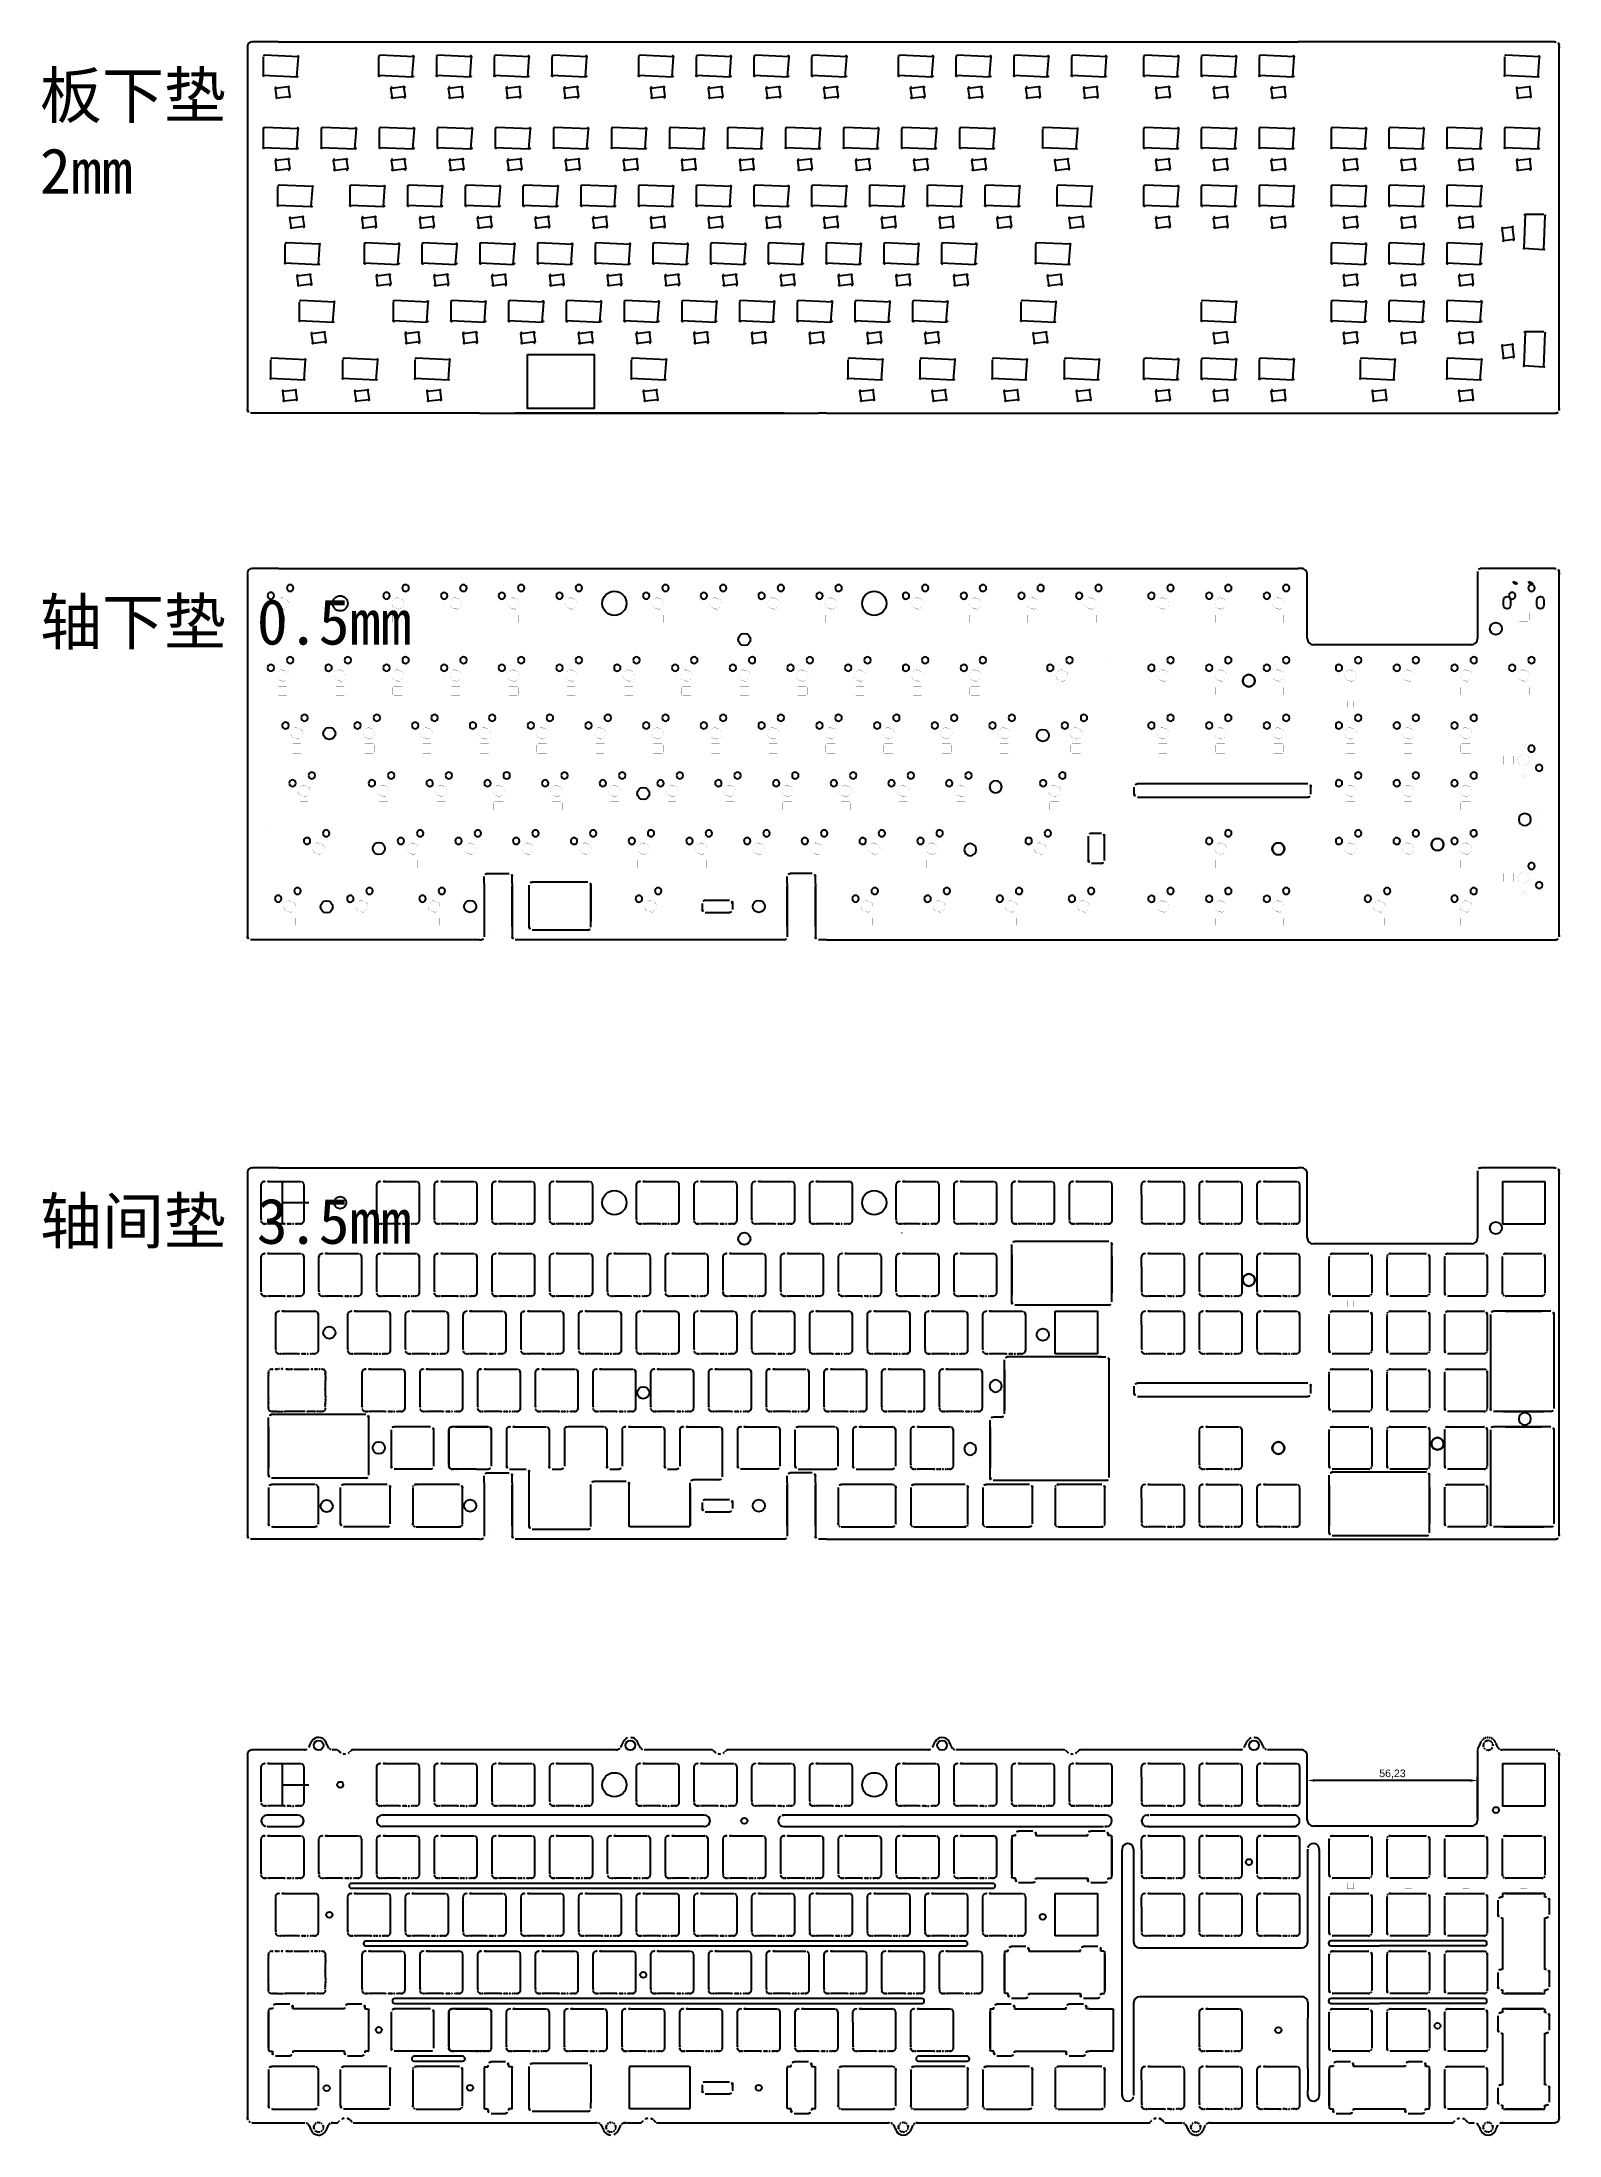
# Model space of a CAD drawing. Header units: millimetres. Extents: x 1963163760 to 1963164260, y 1135949646 to 1135950337.
import ezdxf

# ---------------------------------------------------------------- set-up
doc = ezdxf.new("R2010")
doc.units = ezdxf.units.MM
doc.layers.get('Defpoints').update_dxf_attribs({"color": 30})
doc.layers.add('辅助线', color=80, linetype='Continuous')
doc.styles.get("Standard").update_dxf_attribs({"font": 'arial.ttf'})
doc.dimstyles.new('ISO-25', dxfattribs={"dimtxt": 2.5, "dimasz": 2.5, "dimexe": 1.25, "dimexo": 0.625, "dimtad": 1, "dimtxsty": 'Standard', "dimcen": 2.5, "dimadec": 0, "dimazin": 0, "dimtfac": 1, "dimtmove": 0, "dimatfit": 3, "dimfxl": 1, "dimarcsym": 0})

msp = doc.modelspace()

# ---------------------------------------------------------------- texts
at = {"linetype": 'ByBlock', "char_height": 15, "attachment_point": 1}
for s, insert in [('{\\fSimSun|b0|i0|c134|p2;板下垫\\P2mm}', (1963163759.004525, 1135950327.281348)), ('{\\fSimSun|b0|i0|c134|p2;轴下垫 0.5mm}', (1963163759.004525, 1135950153.466347)), ('{\\fSimSun|b0|i0|c134|p2;轴间垫 3.5mm}', (1963163759.004525, 1135949955.670701))]:
    msp.add_mtext_dynamic_manual_height_columns(s, width=117.4031949, gutter_width=12.5, heights=[0], dxfattribs=dict(at, insert=insert))

# ---------------------------------------------------------------- blocks, each defined once
blk = doc.blocks.new('*D1')
at = {"color": 0, "lineweight": -2, "transparency": 16777216}
for p, q in [((1963164177.198424, 1135949751.11639), (1963164177.198424, 1135949764.79095)), ((1963164230.929112, 1135949763.54095), (1963164179.698424, 1135949763.54095)), ((1963164233.429112, 1135949751.11639), (1963164233.429112, 1135949764.79095))]:
    blk.add_line(p, q, dxfattribs=at)
at = {"color": 0, "transparency": 16777216}
for points in [[(1963164179.698424, 1135949763.957617), (1963164179.698424, 1135949763.124283), (1963164177.198424, 1135949763.54095)], [(1963164230.929112, 1135949763.957617), (1963164230.929112, 1135949763.124283), (1963164233.429112, 1135949763.54095)]]:
    blk.add_solid(points, dxfattribs=at)
at = {"layer": 'Defpoints', "color": 0, "transparency": 16777216}
for p in [(1963164177.198424, 1135949763.54095), (1963164177.198424, 1135949750.49139), (1963164233.429112, 1135949750.49139)]:
    blk.add_point(p, dxfattribs=at)
at = {"color": 0, "transparency": 16777216, "insert": (1963164205.313768, 1135949765.668338), "char_height": 2.5, "attachment_point": 5}
blk.add_mtext('56,23', dxfattribs=at)
blk = doc.blocks.new('*U6')
at = {"const_width": 0.0254}
for points in [[(-5.93, 0.25, 1), (-4.23, 0.25), (-4.23, 0.25, 1), (-5.93, 0.25)], [(4.23, 0.25, 1), (5.93, 0.25), (5.93, 0.25, 1), (4.23, 0.25)]]:
    blk.add_lwpolyline(points, format="xyb", dxfattribs=at)
for points in [[(-4.9, 2.79, 1), (-2.72, 2.79, 1)], [(-4.9, 2.79, 1), (-2.72, 2.79, 1)], [(-4.9, 2.79, 1), (-2.72, 2.79, 1)], [(-4.9, 2.79, 1), (-2.72, 2.79, 1)], [(-4.9, 2.79, 1), (-2.72, 2.79, 1)], [(1.45, 5.33, 1), (3.63, 5.33, 1)], [(1.45, 5.33, 1), (3.63, 5.33, 1)], [(1.45, 5.33, 1), (3.63, 5.33, 1)], [(1.45, 5.33, 1), (3.63, 5.33, 1)], [(1.45, 5.33, 1), (3.63, 5.33, 1)]]:
    blk.add_lwpolyline(points, format="xyb", close=True)
for points in [[(-2.03, 0.25, 1), (2.03, 0.25, 1)], [(1.8, -3.63, 0.414193), (1.4, -3.23), (1.4, -3.23), (-1.4, -3.23, 0.003953), (-1.41, -3.23), (-1.41, -3.23, 0.40959), (-1.8, -3.63, 0.000096), (-1.8, -3.63), (-1.8, -3.63), (-1.8, -6.03, 0.414193), (-1.4, -6.43), (-1.4, -6.43), (1.4, -6.43), (1.4, -6.43, 0.414193), (1.8, -6.03)], [(1.8, -3.63, 0.414193), (1.4, -3.23), (1.4, -3.23), (-1.4, -3.23, 0.003953), (-1.41, -3.23), (-1.41, -3.23, 0.40959), (-1.8, -3.63, 0.000096), (-1.8, -3.63), (-1.8, -3.63), (-1.8, -6.03, 0.414193), (-1.4, -6.43), (-1.4, -6.43), (1.4, -6.43), (1.4, -6.43, 0.414193), (1.8, -6.03)]]:
    blk.add_lwpolyline(points, format="xyb", close=True, dxfattribs=at)
blk = doc.blocks.new('*U7')
at = {"color": 0, "linetype": 'ByBlock', "lineweight": -2, "transparency": 16777216}
for p in [(0, 0), (19.05, 0), (38.1, 0)]:
    blk.add_blockref('*U6', p, dxfattribs=at)
blk = doc.blocks.new('*U8')
at = {"const_width": 0.0254}
for points in [[(-5.93, 0.25, 1), (-4.23, 0.25), (-4.23, 0.25, 1), (-5.93, 0.25)], [(4.23, 0.25, 1), (5.93, 0.25), (5.93, 0.25, 1), (4.23, 0.25)]]:
    blk.add_lwpolyline(points, format="xyb", dxfattribs=at)
for points in [[(-4.9, 2.79, 1), (-2.72, 2.79, 1)], [(-4.9, 2.79, 1), (-2.72, 2.79, 1)], [(-4.9, 2.79, 1), (-2.72, 2.79, 1)], [(-4.9, 2.79, 1), (-2.72, 2.79, 1)], [(-4.9, 2.79, 1), (-2.72, 2.79, 1)], [(1.45, 5.33, 1), (3.63, 5.33, 1)], [(1.45, 5.33, 1), (3.63, 5.33, 1)], [(1.45, 5.33, 1), (3.63, 5.33, 1)], [(1.45, 5.33, 1), (3.63, 5.33, 1)], [(1.45, 5.33, 1), (3.63, 5.33, 1)]]:
    blk.add_lwpolyline(points, format="xyb", close=True)
for points in [[(-2.03, 0.25, 1), (2.03, 0.25, 1)], [(1.8, -3.63, 0.414193), (1.4, -3.23), (1.4, -3.23), (-1.4, -3.23, 0.003953), (-1.41, -3.23), (-1.41, -3.23, 0.40959), (-1.8, -3.63, 0.000096), (-1.8, -3.63), (-1.8, -3.63), (-1.8, -6.03, 0.414193), (-1.4, -6.43), (-1.4, -6.43), (1.4, -6.43), (1.4, -6.43, 0.414193), (1.8, -6.03)], [(1.8, -3.63, 0.414193), (1.4, -3.23), (1.4, -3.23), (-1.4, -3.23, 0.003953), (-1.41, -3.23), (-1.41, -3.23, 0.40959), (-1.8, -3.63, 0.000096), (-1.8, -3.63), (-1.8, -3.63), (-1.8, -6.03, 0.414193), (-1.4, -6.43), (-1.4, -6.43), (1.4, -6.43), (1.4, -6.43, 0.414193), (1.8, -6.03)]]:
    blk.add_lwpolyline(points, format="xyb", close=True, dxfattribs=at)
blk = doc.blocks.new('*U9')
at = {"color": 0, "linetype": 'ByBlock', "lineweight": -2, "transparency": 16777216}
for p in [(0, 0), (19.05, 0), (38.1, 0), (57.15, 0), (76.2, 0), (95.25, 0), (114.3, 0), (133.35, 0), (152.4, 0), (171.45, 0), (190.5, 0), (209.55, 0), (228.6, 0)]:
    blk.add_blockref('*U8', p, dxfattribs=at)
blk = doc.blocks.new('*U10')
at = {"const_width": 0.0254}
for points in [[(-5.93, 0.25, 1), (-4.23, 0.25), (-4.23, 0.25, 1), (-5.93, 0.25)], [(4.23, 0.25, 1), (5.93, 0.25), (5.93, 0.25, 1), (4.23, 0.25)]]:
    blk.add_lwpolyline(points, format="xyb", dxfattribs=at)
for points in [[(-4.9, 2.79, 1), (-2.72, 2.79, 1)], [(-4.9, 2.79, 1), (-2.72, 2.79, 1)], [(-4.9, 2.79, 1), (-2.72, 2.79, 1)], [(-4.9, 2.79, 1), (-2.72, 2.79, 1)], [(-4.9, 2.79, 1), (-2.72, 2.79, 1)], [(1.45, 5.33, 1), (3.63, 5.33, 1)], [(1.45, 5.33, 1), (3.63, 5.33, 1)], [(1.45, 5.33, 1), (3.63, 5.33, 1)], [(1.45, 5.33, 1), (3.63, 5.33, 1)], [(1.45, 5.33, 1), (3.63, 5.33, 1)]]:
    blk.add_lwpolyline(points, format="xyb", close=True)
for points in [[(-2.03, 0.25, 1), (2.03, 0.25, 1)], [(1.8, -3.63, 0.414193), (1.4, -3.23), (1.4, -3.23), (-1.4, -3.23, 0.003953), (-1.41, -3.23), (-1.41, -3.23, 0.40959), (-1.8, -3.63, 0.000096), (-1.8, -3.63), (-1.8, -3.63), (-1.8, -6.03, 0.414193), (-1.4, -6.43), (-1.4, -6.43), (1.4, -6.43), (1.4, -6.43, 0.414193), (1.8, -6.03)], [(1.8, -3.63, 0.414193), (1.4, -3.23), (1.4, -3.23), (-1.4, -3.23, 0.003953), (-1.41, -3.23), (-1.41, -3.23, 0.40959), (-1.8, -3.63, 0.000096), (-1.8, -3.63), (-1.8, -3.63), (-1.8, -6.03, 0.414193), (-1.4, -6.43), (-1.4, -6.43), (1.4, -6.43), (1.4, -6.43, 0.414193), (1.8, -6.03)]]:
    blk.add_lwpolyline(points, format="xyb", close=True, dxfattribs=at)
blk = doc.blocks.new('*U11')
at = {"color": 0, "linetype": 'ByBlock', "lineweight": -2, "transparency": 16777216}
for p in [(0, 0), (19.05, 0), (38.1, 0), (57.15, 0), (76.2, 0), (95.25, 0), (114.3, 0), (133.35, 0), (152.4, 0), (171.45, 0), (190.5, 0), (209.55, 0)]:
    blk.add_blockref('*U10', p, dxfattribs=at)
blk = doc.blocks.new('*U12')
at = {"const_width": 0.0254}
for points in [[(-5.93, 0.25, 1), (-4.23, 0.25), (-4.23, 0.25, 1), (-5.93, 0.25)], [(4.23, 0.25, 1), (5.93, 0.25), (5.93, 0.25, 1), (4.23, 0.25)]]:
    blk.add_lwpolyline(points, format="xyb", dxfattribs=at)
for points in [[(-4.9, 2.79, 1), (-2.72, 2.79, 1)], [(-4.9, 2.79, 1), (-2.72, 2.79, 1)], [(-4.9, 2.79, 1), (-2.72, 2.79, 1)], [(-4.9, 2.79, 1), (-2.72, 2.79, 1)], [(-4.9, 2.79, 1), (-2.72, 2.79, 1)], [(1.45, 5.33, 1), (3.63, 5.33, 1)], [(1.45, 5.33, 1), (3.63, 5.33, 1)], [(1.45, 5.33, 1), (3.63, 5.33, 1)], [(1.45, 5.33, 1), (3.63, 5.33, 1)], [(1.45, 5.33, 1), (3.63, 5.33, 1)]]:
    blk.add_lwpolyline(points, format="xyb", close=True)
for points in [[(-2.03, 0.25, 1), (2.03, 0.25, 1)], [(1.8, -3.63, 0.414193), (1.4, -3.23), (1.4, -3.23), (-1.4, -3.23, 0.003953), (-1.41, -3.23), (-1.41, -3.23, 0.40959), (-1.8, -3.63, 0.000096), (-1.8, -3.63), (-1.8, -3.63), (-1.8, -6.03, 0.414193), (-1.4, -6.43), (-1.4, -6.43), (1.4, -6.43), (1.4, -6.43, 0.414193), (1.8, -6.03)], [(1.8, -3.63, 0.414193), (1.4, -3.23), (1.4, -3.23), (-1.4, -3.23, 0.003953), (-1.41, -3.23), (-1.41, -3.23, 0.40959), (-1.8, -3.63, 0.000096), (-1.8, -3.63), (-1.8, -3.63), (-1.8, -6.03, 0.414193), (-1.4, -6.43), (-1.4, -6.43), (1.4, -6.43), (1.4, -6.43, 0.414193), (1.8, -6.03)]]:
    blk.add_lwpolyline(points, format="xyb", close=True, dxfattribs=at)
blk = doc.blocks.new('*U13')
at = {"color": 0, "linetype": 'ByBlock', "lineweight": -2, "transparency": 16777216}
for p in [(0, 0), (19.05, 0), (38.1, 0), (57.15, 0), (76.2, 0), (95.25, 0), (114.3, 0), (133.35, 0), (152.4, 0), (171.45, 0), (190.5, 0)]:
    blk.add_blockref('*U12', p, dxfattribs=at)
blk = doc.blocks.new('*U14')
at = {"const_width": 0.0254}
for points in [[(-5.93, 0.25, 1), (-4.23, 0.25), (-4.23, 0.25, 1), (-5.93, 0.25)], [(4.23, 0.25, 1), (5.93, 0.25), (5.93, 0.25, 1), (4.23, 0.25)]]:
    blk.add_lwpolyline(points, format="xyb", dxfattribs=at)
for points in [[(-4.9, 2.79, 1), (-2.72, 2.79, 1)], [(-4.9, 2.79, 1), (-2.72, 2.79, 1)], [(-4.9, 2.79, 1), (-2.72, 2.79, 1)], [(-4.9, 2.79, 1), (-2.72, 2.79, 1)], [(-4.9, 2.79, 1), (-2.72, 2.79, 1)], [(1.45, 5.33, 1), (3.63, 5.33, 1)], [(1.45, 5.33, 1), (3.63, 5.33, 1)], [(1.45, 5.33, 1), (3.63, 5.33, 1)], [(1.45, 5.33, 1), (3.63, 5.33, 1)], [(1.45, 5.33, 1), (3.63, 5.33, 1)]]:
    blk.add_lwpolyline(points, format="xyb", close=True)
for points in [[(-2.03, 0.25, 1), (2.03, 0.25, 1)], [(1.8, -3.63, 0.414193), (1.4, -3.23), (1.4, -3.23), (-1.4, -3.23, 0.003953), (-1.41, -3.23), (-1.41, -3.23, 0.40959), (-1.8, -3.63, 0.000096), (-1.8, -3.63), (-1.8, -3.63), (-1.8, -6.03, 0.414193), (-1.4, -6.43), (-1.4, -6.43), (1.4, -6.43), (1.4, -6.43, 0.414193), (1.8, -6.03)], [(1.8, -3.63, 0.414193), (1.4, -3.23), (1.4, -3.23), (-1.4, -3.23, 0.003953), (-1.41, -3.23), (-1.41, -3.23, 0.40959), (-1.8, -3.63, 0.000096), (-1.8, -3.63), (-1.8, -3.63), (-1.8, -6.03, 0.414193), (-1.4, -6.43), (-1.4, -6.43), (1.4, -6.43), (1.4, -6.43, 0.414193), (1.8, -6.03)]]:
    blk.add_lwpolyline(points, format="xyb", close=True, dxfattribs=at)
blk = doc.blocks.new('*U15')
at = {"color": 0, "linetype": 'ByBlock', "lineweight": -2, "transparency": 16777216}
for p in [(0, 0), (19.05, 0), (38.1, 0), (57.15, 0), (76.2, 0), (95.25, 0), (114.3, 0), (133.35, 0), (152.4, 0), (171.45, 0)]:
    blk.add_blockref('*U14', p, dxfattribs=at)
blk = doc.blocks.new('*U16')
at = {"const_width": 0.0254}
for points in [[(-5.93, 0.25, 1), (-4.23, 0.25), (-4.23, 0.25, 1), (-5.93, 0.25)], [(4.23, 0.25, 1), (5.93, 0.25), (5.93, 0.25, 1), (4.23, 0.25)]]:
    blk.add_lwpolyline(points, format="xyb", dxfattribs=at)
blk.add_lwpolyline([(-4.9, 2.79, 1), (-2.72, 2.79, 1)], format="xyb", close=True)
blk.add_lwpolyline([(-4.9, 2.79, 1), (-2.72, 2.79, 1)], format="xyb", close=True)
blk.add_lwpolyline([(-4.9, 2.79, 1), (-2.72, 2.79, 1)], format="xyb", close=True)
blk.add_lwpolyline([(-4.9, 2.79, 1), (-2.72, 2.79, 1)], format="xyb", close=True)
blk.add_lwpolyline([(-4.9, 2.79, 1), (-2.72, 2.79, 1)], format="xyb", close=True)
for points in [[(-2.03, 0.25, 1), (2.03, 0.25, 1)], [(1.8, -3.63, 0.414193), (1.4, -3.23), (1.4, -3.23), (-1.4, -3.23, 0.003953), (-1.41, -3.23), (-1.41, -3.23, 0.40959), (-1.8, -3.63, 0.000096), (-1.8, -3.63), (-1.8, -3.63), (-1.8, -6.03), (-1.8, -6.03, 0.414193), (-1.4, -6.43), (-1.4, -6.43), (1.4, -6.43), (1.4, -6.43, 0.414193), (1.8, -6.03)], [(1.8, -3.63, 0.414193), (1.4, -3.23), (1.4, -3.23), (-1.4, -3.23, 0.003953), (-1.41, -3.23), (-1.41, -3.23, 0.40959), (-1.8, -3.63, 0.000096), (-1.8, -3.63), (-1.8, -3.63), (-1.8, -6.03), (-1.8, -6.03, 0.414193), (-1.4, -6.43), (-1.4, -6.43), (1.4, -6.43), (1.4, -6.43, 0.414193), (1.8, -6.03)]]:
    blk.add_lwpolyline(points, format="xyb", close=True, dxfattribs=at)
blk.add_lwpolyline([(1.45, 5.33, 1), (3.63, 5.33), (3.63, 5.33, 1), (1.45, 5.33)], format="xyb")
blk.add_lwpolyline([(1.45, 5.33, 1), (3.63, 5.33), (3.63, 5.33, 1), (1.45, 5.33)], format="xyb")
blk.add_lwpolyline([(1.45, 5.33, 1), (3.63, 5.33), (3.63, 5.33, 1), (1.45, 5.33)], format="xyb")
blk.add_lwpolyline([(1.45, 5.33, 1), (3.63, 5.33), (3.63, 5.33, 1), (1.45, 5.33)], format="xyb")
blk.add_lwpolyline([(1.45, 5.33, 1), (3.63, 5.33), (3.63, 5.33, 1), (1.45, 5.33)], format="xyb")
blk = doc.blocks.new('*U17')
at = {"color": 0, "linetype": 'ByBlock', "lineweight": -2, "transparency": 16777216}
for p in [(0, 0), (19.05, 0), (38.1, 0), (57.15, 0)]:
    blk.add_blockref('*U16', p, dxfattribs=at)
blk = doc.blocks.new('*U18')
at = {"const_width": 0.0254}
for points in [[(-5.93, 0.25, 1), (-4.23, 0.25), (-4.23, 0.25, 1), (-5.93, 0.25)], [(4.23, 0.25, 1), (5.93, 0.25), (5.93, 0.25, 1), (4.23, 0.25)]]:
    blk.add_lwpolyline(points, format="xyb", dxfattribs=at)
blk.add_lwpolyline([(-4.9, 2.79, 1), (-2.72, 2.79, 1)], format="xyb", close=True)
blk.add_lwpolyline([(-4.9, 2.79, 1), (-2.72, 2.79, 1)], format="xyb", close=True)
blk.add_lwpolyline([(-4.9, 2.79, 1), (-2.72, 2.79, 1)], format="xyb", close=True)
blk.add_lwpolyline([(-4.9, 2.79, 1), (-2.72, 2.79, 1)], format="xyb", close=True)
blk.add_lwpolyline([(-4.9, 2.79, 1), (-2.72, 2.79, 1)], format="xyb", close=True)
for points in [[(-2.03, 0.25, 1), (2.03, 0.25, 1)], [(1.8, -3.63, 0.414193), (1.4, -3.23), (1.4, -3.23), (-1.4, -3.23, 0.003953), (-1.41, -3.23), (-1.41, -3.23, 0.40959), (-1.8, -3.63, 0.000096), (-1.8, -3.63), (-1.8, -3.63), (-1.8, -6.03), (-1.8, -6.03, 0.414193), (-1.4, -6.43), (-1.4, -6.43), (1.4, -6.43), (1.4, -6.43, 0.414193), (1.8, -6.03)], [(1.8, -3.63, 0.414193), (1.4, -3.23), (1.4, -3.23), (-1.4, -3.23, 0.003953), (-1.41, -3.23), (-1.41, -3.23, 0.40959), (-1.8, -3.63, 0.000096), (-1.8, -3.63), (-1.8, -3.63), (-1.8, -6.03), (-1.8, -6.03, 0.414193), (-1.4, -6.43), (-1.4, -6.43), (1.4, -6.43), (1.4, -6.43, 0.414193), (1.8, -6.03)]]:
    blk.add_lwpolyline(points, format="xyb", close=True, dxfattribs=at)
blk.add_lwpolyline([(1.45, 5.33, 1), (3.63, 5.33), (3.63, 5.33, 1), (1.45, 5.33)], format="xyb")
blk.add_lwpolyline([(1.45, 5.33, 1), (3.63, 5.33), (3.63, 5.33, 1), (1.45, 5.33)], format="xyb")
blk.add_lwpolyline([(1.45, 5.33, 1), (3.63, 5.33), (3.63, 5.33, 1), (1.45, 5.33)], format="xyb")
blk.add_lwpolyline([(1.45, 5.33, 1), (3.63, 5.33), (3.63, 5.33, 1), (1.45, 5.33)], format="xyb")
blk.add_lwpolyline([(1.45, 5.33, 1), (3.63, 5.33), (3.63, 5.33, 1), (1.45, 5.33)], format="xyb")
blk = doc.blocks.new('*U19')
at = {"color": 0, "linetype": 'ByBlock', "lineweight": -2, "transparency": 16777216}
for p in [(0, 0), (19.05, 0), (38.1, 0), (57.15, 0)]:
    blk.add_blockref('*U18', p, dxfattribs=at)
blk = doc.blocks.new('*U20')
at = {"const_width": 0.0254}
for points in [[(-5.93, 0.25, 1), (-4.23, 0.25), (-4.23, 0.25, 1), (-5.93, 0.25)], [(4.23, 0.25, 1), (5.93, 0.25), (5.93, 0.25, 1), (4.23, 0.25)]]:
    blk.add_lwpolyline(points, format="xyb", dxfattribs=at)
blk.add_lwpolyline([(-4.9, 2.79, 1), (-2.72, 2.79, 1)], format="xyb", close=True)
blk.add_lwpolyline([(-4.9, 2.79, 1), (-2.72, 2.79, 1)], format="xyb", close=True)
blk.add_lwpolyline([(-4.9, 2.79, 1), (-2.72, 2.79, 1)], format="xyb", close=True)
blk.add_lwpolyline([(-4.9, 2.79, 1), (-2.72, 2.79, 1)], format="xyb", close=True)
blk.add_lwpolyline([(-4.9, 2.79, 1), (-2.72, 2.79, 1)], format="xyb", close=True)
for points in [[(-2.03, 0.25, 1), (2.03, 0.25, 1)], [(1.8, -3.63, 0.414193), (1.4, -3.23), (1.4, -3.23), (-1.4, -3.23, 0.003953), (-1.41, -3.23), (-1.41, -3.23, 0.40959), (-1.8, -3.63, 0.000096), (-1.8, -3.63), (-1.8, -3.63), (-1.8, -6.03), (-1.8, -6.03, 0.414193), (-1.4, -6.43), (-1.4, -6.43), (1.4, -6.43), (1.4, -6.43, 0.414193), (1.8, -6.03)], [(1.8, -3.63, 0.414193), (1.4, -3.23), (1.4, -3.23), (-1.4, -3.23, 0.003953), (-1.41, -3.23), (-1.41, -3.23, 0.40959), (-1.8, -3.63, 0.000096), (-1.8, -3.63), (-1.8, -3.63), (-1.8, -6.03), (-1.8, -6.03, 0.414193), (-1.4, -6.43), (-1.4, -6.43), (1.4, -6.43), (1.4, -6.43, 0.414193), (1.8, -6.03)]]:
    blk.add_lwpolyline(points, format="xyb", close=True, dxfattribs=at)
blk.add_lwpolyline([(1.45, 5.33, 1), (3.63, 5.33), (3.63, 5.33, 1), (1.45, 5.33)], format="xyb")
blk.add_lwpolyline([(1.45, 5.33, 1), (3.63, 5.33), (3.63, 5.33, 1), (1.45, 5.33)], format="xyb")
blk.add_lwpolyline([(1.45, 5.33, 1), (3.63, 5.33), (3.63, 5.33, 1), (1.45, 5.33)], format="xyb")
blk.add_lwpolyline([(1.45, 5.33, 1), (3.63, 5.33), (3.63, 5.33, 1), (1.45, 5.33)], format="xyb")
blk.add_lwpolyline([(1.45, 5.33, 1), (3.63, 5.33), (3.63, 5.33, 1), (1.45, 5.33)], format="xyb")
blk = doc.blocks.new('*U21')
at = {"color": 0, "linetype": 'ByBlock', "lineweight": -2, "transparency": 16777216}
for p in [(0, 0), (19.05, 0), (38.1, 0), (57.15, 0)]:
    blk.add_blockref('*U20', p, dxfattribs=at)
blk = doc.blocks.new('*U22')
at = {"const_width": 0.0254}
for points in [[(-5.93, 0.25, 1), (-4.23, 0.25), (-4.23, 0.25, 1), (-5.93, 0.25)], [(4.23, 0.25, 1), (5.93, 0.25), (5.93, 0.25, 1), (4.23, 0.25)]]:
    blk.add_lwpolyline(points, format="xyb", dxfattribs=at)
blk.add_lwpolyline([(-4.9, 2.79, 1), (-2.72, 2.79, 1)], format="xyb", close=True)
blk.add_lwpolyline([(-4.9, 2.79, 1), (-2.72, 2.79, 1)], format="xyb", close=True)
blk.add_lwpolyline([(-4.9, 2.79, 1), (-2.72, 2.79, 1)], format="xyb", close=True)
blk.add_lwpolyline([(-4.9, 2.79, 1), (-2.72, 2.79, 1)], format="xyb", close=True)
blk.add_lwpolyline([(-4.9, 2.79, 1), (-2.72, 2.79, 1)], format="xyb", close=True)
for points in [[(-2.03, 0.25, 1), (2.03, 0.25, 1)], [(1.8, -3.63, 0.414193), (1.4, -3.23), (1.4, -3.23), (-1.4, -3.23, 0.003953), (-1.41, -3.23), (-1.41, -3.23, 0.40959), (-1.8, -3.63, 0.000096), (-1.8, -3.63), (-1.8, -3.63), (-1.8, -6.03), (-1.8, -6.03, 0.414193), (-1.4, -6.43), (-1.4, -6.43), (1.4, -6.43), (1.4, -6.43, 0.414193), (1.8, -6.03)], [(1.8, -3.63, 0.414193), (1.4, -3.23), (1.4, -3.23), (-1.4, -3.23, 0.003953), (-1.41, -3.23), (-1.41, -3.23, 0.40959), (-1.8, -3.63, 0.000096), (-1.8, -3.63), (-1.8, -3.63), (-1.8, -6.03), (-1.8, -6.03, 0.414193), (-1.4, -6.43), (-1.4, -6.43), (1.4, -6.43), (1.4, -6.43, 0.414193), (1.8, -6.03)]]:
    blk.add_lwpolyline(points, format="xyb", close=True, dxfattribs=at)
blk.add_lwpolyline([(1.45, 5.33, 1), (3.63, 5.33), (3.63, 5.33, 1), (1.45, 5.33)], format="xyb")
blk.add_lwpolyline([(1.45, 5.33, 1), (3.63, 5.33), (3.63, 5.33, 1), (1.45, 5.33)], format="xyb")
blk.add_lwpolyline([(1.45, 5.33, 1), (3.63, 5.33), (3.63, 5.33, 1), (1.45, 5.33)], format="xyb")
blk.add_lwpolyline([(1.45, 5.33, 1), (3.63, 5.33), (3.63, 5.33, 1), (1.45, 5.33)], format="xyb")
blk.add_lwpolyline([(1.45, 5.33, 1), (3.63, 5.33), (3.63, 5.33, 1), (1.45, 5.33)], format="xyb")
blk = doc.blocks.new('*U23')
at = {"color": 0, "linetype": 'ByBlock', "lineweight": -2, "transparency": 16777216}
for p in [(0, 0), (19.05, 0), (38.1, 0)]:
    blk.add_blockref('*U22', p, dxfattribs=at)
blk = doc.blocks.new('*U24')
at = {"const_width": 0.0254}
for points in [[(-5.93, 0.25, 1), (-4.23, 0.25), (-4.23, 0.25, 1), (-5.93, 0.25)], [(4.23, 0.25, 1), (5.93, 0.25), (5.93, 0.25, 1), (4.23, 0.25)]]:
    blk.add_lwpolyline(points, format="xyb", dxfattribs=at)
blk.add_lwpolyline([(-4.9, 2.79, 1), (-2.72, 2.79, 1)], format="xyb", close=True)
blk.add_lwpolyline([(-4.9, 2.79, 1), (-2.72, 2.79, 1)], format="xyb", close=True)
blk.add_lwpolyline([(-4.9, 2.79, 1), (-2.72, 2.79, 1)], format="xyb", close=True)
blk.add_lwpolyline([(-4.9, 2.79, 1), (-2.72, 2.79, 1)], format="xyb", close=True)
blk.add_lwpolyline([(-4.9, 2.79, 1), (-2.72, 2.79, 1)], format="xyb", close=True)
for points in [[(-2.03, 0.25, 1), (2.03, 0.25, 1)], [(1.8, -3.63, 0.414193), (1.4, -3.23), (1.4, -3.23), (-1.4, -3.23, 0.003953), (-1.41, -3.23), (-1.41, -3.23, 0.40959), (-1.8, -3.63, 0.000096), (-1.8, -3.63), (-1.8, -3.63), (-1.8, -6.03), (-1.8, -6.03, 0.414193), (-1.4, -6.43), (-1.4, -6.43), (1.4, -6.43), (1.4, -6.43, 0.414193), (1.8, -6.03)], [(1.8, -3.63, 0.414193), (1.4, -3.23), (1.4, -3.23), (-1.4, -3.23, 0.003953), (-1.41, -3.23), (-1.41, -3.23, 0.40959), (-1.8, -3.63, 0.000096), (-1.8, -3.63), (-1.8, -3.63), (-1.8, -6.03), (-1.8, -6.03, 0.414193), (-1.4, -6.43), (-1.4, -6.43), (1.4, -6.43), (1.4, -6.43, 0.414193), (1.8, -6.03)]]:
    blk.add_lwpolyline(points, format="xyb", close=True, dxfattribs=at)
blk.add_lwpolyline([(1.45, 5.33, 1), (3.63, 5.33), (3.63, 5.33, 1), (1.45, 5.33)], format="xyb")
blk.add_lwpolyline([(1.45, 5.33, 1), (3.63, 5.33), (3.63, 5.33, 1), (1.45, 5.33)], format="xyb")
blk.add_lwpolyline([(1.45, 5.33, 1), (3.63, 5.33), (3.63, 5.33, 1), (1.45, 5.33)], format="xyb")
blk.add_lwpolyline([(1.45, 5.33, 1), (3.63, 5.33), (3.63, 5.33, 1), (1.45, 5.33)], format="xyb")
blk.add_lwpolyline([(1.45, 5.33, 1), (3.63, 5.33), (3.63, 5.33, 1), (1.45, 5.33)], format="xyb")
blk = doc.blocks.new('*U25')
at = {"color": 0, "linetype": 'ByBlock', "lineweight": -2, "transparency": 16777216}
for p in [(0, 0), (19.05, 0), (38.1, 0)]:
    blk.add_blockref('*U24', p, dxfattribs=at)
blk = doc.blocks.new('*U26')
at = {"const_width": 0.0254}
for points in [[(-5.93, 0.25, 1), (-4.23, 0.25), (-4.23, 0.25, 1), (-5.93, 0.25)], [(4.23, 0.25, 1), (5.93, 0.25), (5.93, 0.25, 1), (4.23, 0.25)]]:
    blk.add_lwpolyline(points, format="xyb", dxfattribs=at)
blk.add_lwpolyline([(-4.9, 2.79, 1), (-2.72, 2.79, 1)], format="xyb", close=True)
blk.add_lwpolyline([(-4.9, 2.79, 1), (-2.72, 2.79, 1)], format="xyb", close=True)
blk.add_lwpolyline([(-4.9, 2.79, 1), (-2.72, 2.79, 1)], format="xyb", close=True)
blk.add_lwpolyline([(-4.9, 2.79, 1), (-2.72, 2.79, 1)], format="xyb", close=True)
blk.add_lwpolyline([(-4.9, 2.79, 1), (-2.72, 2.79, 1)], format="xyb", close=True)
for points in [[(-2.03, 0.25, 1), (2.03, 0.25, 1)], [(1.8, -3.63, 0.414193), (1.4, -3.23), (1.4, -3.23), (-1.4, -3.23, 0.003953), (-1.41, -3.23), (-1.41, -3.23, 0.40959), (-1.8, -3.63, 0.000096), (-1.8, -3.63), (-1.8, -3.63), (-1.8, -6.03), (-1.8, -6.03, 0.414193), (-1.4, -6.43), (-1.4, -6.43), (1.4, -6.43), (1.4, -6.43, 0.414193), (1.8, -6.03)], [(1.8, -3.63, 0.414193), (1.4, -3.23), (1.4, -3.23), (-1.4, -3.23, 0.003953), (-1.41, -3.23), (-1.41, -3.23, 0.40959), (-1.8, -3.63, 0.000096), (-1.8, -3.63), (-1.8, -3.63), (-1.8, -6.03), (-1.8, -6.03, 0.414193), (-1.4, -6.43), (-1.4, -6.43), (1.4, -6.43), (1.4, -6.43, 0.414193), (1.8, -6.03)]]:
    blk.add_lwpolyline(points, format="xyb", close=True, dxfattribs=at)
blk.add_lwpolyline([(1.45, 5.33, 1), (3.63, 5.33), (3.63, 5.33, 1), (1.45, 5.33)], format="xyb")
blk.add_lwpolyline([(1.45, 5.33, 1), (3.63, 5.33), (3.63, 5.33, 1), (1.45, 5.33)], format="xyb")
blk.add_lwpolyline([(1.45, 5.33, 1), (3.63, 5.33), (3.63, 5.33, 1), (1.45, 5.33)], format="xyb")
blk.add_lwpolyline([(1.45, 5.33, 1), (3.63, 5.33), (3.63, 5.33, 1), (1.45, 5.33)], format="xyb")
blk.add_lwpolyline([(1.45, 5.33, 1), (3.63, 5.33), (3.63, 5.33, 1), (1.45, 5.33)], format="xyb")
blk = doc.blocks.new('*U27')
at = {"color": 0, "linetype": 'ByBlock', "lineweight": -2, "transparency": 16777216}
for p in [(0, 0), (19.05, 0), (38.1, 0)]:
    blk.add_blockref('*U26', p, dxfattribs=at)
blk = doc.blocks.new('*U28')
at = {"const_width": 0.0254}
for points in [[(-5.93, 0.25, 1), (-4.23, 0.25), (-4.23, 0.25, 1), (-5.93, 0.25)], [(4.23, 0.25, 1), (5.93, 0.25), (5.93, 0.25, 1), (4.23, 0.25)]]:
    blk.add_lwpolyline(points, format="xyb", dxfattribs=at)
blk.add_lwpolyline([(-4.9, 2.79, 1), (-2.72, 2.79, 1)], format="xyb", close=True)
blk.add_lwpolyline([(-4.9, 2.79, 1), (-2.72, 2.79, 1)], format="xyb", close=True)
blk.add_lwpolyline([(-4.9, 2.79, 1), (-2.72, 2.79, 1)], format="xyb", close=True)
blk.add_lwpolyline([(-4.9, 2.79, 1), (-2.72, 2.79, 1)], format="xyb", close=True)
blk.add_lwpolyline([(-4.9, 2.79, 1), (-2.72, 2.79, 1)], format="xyb", close=True)
for points in [[(-2.03, 0.25, 1), (2.03, 0.25, 1)], [(1.8, -3.63, 0.414193), (1.4, -3.23), (1.4, -3.23), (-1.4, -3.23, 0.003953), (-1.41, -3.23), (-1.41, -3.23, 0.40959), (-1.8, -3.63, 0.000096), (-1.8, -3.63), (-1.8, -3.63), (-1.8, -6.03), (-1.8, -6.03, 0.414193), (-1.4, -6.43), (-1.4, -6.43), (1.4, -6.43), (1.4, -6.43, 0.414193), (1.8, -6.03)], [(1.8, -3.63, 0.414193), (1.4, -3.23), (1.4, -3.23), (-1.4, -3.23, 0.003953), (-1.41, -3.23), (-1.41, -3.23, 0.40959), (-1.8, -3.63, 0.000096), (-1.8, -3.63), (-1.8, -3.63), (-1.8, -6.03), (-1.8, -6.03, 0.414193), (-1.4, -6.43), (-1.4, -6.43), (1.4, -6.43), (1.4, -6.43, 0.414193), (1.8, -6.03)]]:
    blk.add_lwpolyline(points, format="xyb", close=True, dxfattribs=at)
blk.add_lwpolyline([(1.45, 5.33, 1), (3.63, 5.33), (3.63, 5.33, 1), (1.45, 5.33)], format="xyb")
blk.add_lwpolyline([(1.45, 5.33, 1), (3.63, 5.33), (3.63, 5.33, 1), (1.45, 5.33)], format="xyb")
blk.add_lwpolyline([(1.45, 5.33, 1), (3.63, 5.33), (3.63, 5.33, 1), (1.45, 5.33)], format="xyb")
blk.add_lwpolyline([(1.45, 5.33, 1), (3.63, 5.33), (3.63, 5.33, 1), (1.45, 5.33)], format="xyb")
blk.add_lwpolyline([(1.45, 5.33, 1), (3.63, 5.33), (3.63, 5.33, 1), (1.45, 5.33)], format="xyb")
blk = doc.blocks.new('*U29')
at = {"color": 0, "linetype": 'ByBlock', "lineweight": -2, "transparency": 16777216}
for p in [(0, 0), (19.05, 0), (38.1, 0)]:
    blk.add_blockref('*U28', p, dxfattribs=at)
blk = doc.blocks.new('*U30')
at = {"const_width": 0.0254}
for points in [[(-5.93, 0.25, 1), (-4.23, 0.25), (-4.23, 0.25, 1), (-5.93, 0.25)], [(4.23, 0.25, 1), (5.93, 0.25), (5.93, 0.25, 1), (4.23, 0.25)]]:
    blk.add_lwpolyline(points, format="xyb", dxfattribs=at)
blk.add_lwpolyline([(-4.9, 2.79, 1), (-2.72, 2.79, 1)], format="xyb", close=True)
blk.add_lwpolyline([(-4.9, 2.79, 1), (-2.72, 2.79, 1)], format="xyb", close=True)
blk.add_lwpolyline([(-4.9, 2.79, 1), (-2.72, 2.79, 1)], format="xyb", close=True)
blk.add_lwpolyline([(-4.9, 2.79, 1), (-2.72, 2.79, 1)], format="xyb", close=True)
blk.add_lwpolyline([(-4.9, 2.79, 1), (-2.72, 2.79, 1)], format="xyb", close=True)
for points in [[(-2.03, 0.25, 1), (2.03, 0.25, 1)], [(1.8, -3.63, 0.414193), (1.4, -3.23), (1.4, -3.23), (-1.4, -3.23, 0.003953), (-1.41, -3.23), (-1.41, -3.23, 0.40959), (-1.8, -3.63, 0.000096), (-1.8, -3.63), (-1.8, -3.63), (-1.8, -6.03), (-1.8, -6.03, 0.414193), (-1.4, -6.43), (-1.4, -6.43), (1.4, -6.43), (1.4, -6.43, 0.414193), (1.8, -6.03)], [(1.8, -3.63, 0.414193), (1.4, -3.23), (1.4, -3.23), (-1.4, -3.23, 0.003953), (-1.41, -3.23), (-1.41, -3.23, 0.40959), (-1.8, -3.63, 0.000096), (-1.8, -3.63), (-1.8, -3.63), (-1.8, -6.03), (-1.8, -6.03, 0.414193), (-1.4, -6.43), (-1.4, -6.43), (1.4, -6.43), (1.4, -6.43, 0.414193), (1.8, -6.03)]]:
    blk.add_lwpolyline(points, format="xyb", close=True, dxfattribs=at)
blk.add_lwpolyline([(1.45, 5.33, 1), (3.63, 5.33), (3.63, 5.33, 1), (1.45, 5.33)], format="xyb")
blk.add_lwpolyline([(1.45, 5.33, 1), (3.63, 5.33), (3.63, 5.33, 1), (1.45, 5.33)], format="xyb")
blk.add_lwpolyline([(1.45, 5.33, 1), (3.63, 5.33), (3.63, 5.33, 1), (1.45, 5.33)], format="xyb")
blk.add_lwpolyline([(1.45, 5.33, 1), (3.63, 5.33), (3.63, 5.33, 1), (1.45, 5.33)], format="xyb")
blk.add_lwpolyline([(1.45, 5.33, 1), (3.63, 5.33), (3.63, 5.33, 1), (1.45, 5.33)], format="xyb")
blk = doc.blocks.new('*U31')
at = {"color": 0, "linetype": 'ByBlock', "lineweight": -2, "transparency": 16777216}
for p in [(0, 0), (19.05, 0), (38.1, 0)]:
    blk.add_blockref('*U30', p, dxfattribs=at)
blk = doc.blocks.new('*U32')
at = {"const_width": 0.0254}
for points in [[(-5.93, 0.25, 1), (-4.23, 0.25), (-4.23, 0.25, 1), (-5.93, 0.25)], [(4.23, 0.25, 1), (5.93, 0.25), (5.93, 0.25, 1), (4.23, 0.25)]]:
    blk.add_lwpolyline(points, format="xyb", dxfattribs=at)
blk.add_lwpolyline([(-4.9, 2.79, 1), (-2.72, 2.79, 1)], format="xyb", close=True)
blk.add_lwpolyline([(-4.9, 2.79, 1), (-2.72, 2.79, 1)], format="xyb", close=True)
blk.add_lwpolyline([(-4.9, 2.79, 1), (-2.72, 2.79, 1)], format="xyb", close=True)
blk.add_lwpolyline([(-4.9, 2.79, 1), (-2.72, 2.79, 1)], format="xyb", close=True)
blk.add_lwpolyline([(-4.9, 2.79, 1), (-2.72, 2.79, 1)], format="xyb", close=True)
for points in [[(-2.03, 0.25, 1), (2.03, 0.25, 1)], [(1.8, -3.63, 0.414193), (1.4, -3.23), (1.4, -3.23), (-1.4, -3.23, 0.003953), (-1.41, -3.23), (-1.41, -3.23, 0.40959), (-1.8, -3.63, 0.000096), (-1.8, -3.63), (-1.8, -3.63), (-1.8, -6.03), (-1.8, -6.03, 0.414193), (-1.4, -6.43), (-1.4, -6.43), (1.4, -6.43), (1.4, -6.43, 0.414193), (1.8, -6.03)], [(1.8, -3.63, 0.414193), (1.4, -3.23), (1.4, -3.23), (-1.4, -3.23, 0.003953), (-1.41, -3.23), (-1.41, -3.23, 0.40959), (-1.8, -3.63, 0.000096), (-1.8, -3.63), (-1.8, -3.63), (-1.8, -6.03), (-1.8, -6.03, 0.414193), (-1.4, -6.43), (-1.4, -6.43), (1.4, -6.43), (1.4, -6.43, 0.414193), (1.8, -6.03)]]:
    blk.add_lwpolyline(points, format="xyb", close=True, dxfattribs=at)
blk.add_lwpolyline([(1.45, 5.33, 1), (3.63, 5.33), (3.63, 5.33, 1), (1.45, 5.33)], format="xyb")
blk.add_lwpolyline([(1.45, 5.33, 1), (3.63, 5.33), (3.63, 5.33, 1), (1.45, 5.33)], format="xyb")
blk.add_lwpolyline([(1.45, 5.33, 1), (3.63, 5.33), (3.63, 5.33, 1), (1.45, 5.33)], format="xyb")
blk.add_lwpolyline([(1.45, 5.33, 1), (3.63, 5.33), (3.63, 5.33, 1), (1.45, 5.33)], format="xyb")
blk.add_lwpolyline([(1.45, 5.33, 1), (3.63, 5.33), (3.63, 5.33, 1), (1.45, 5.33)], format="xyb")
blk = doc.blocks.new('*U33')
at = {"color": 0, "linetype": 'ByBlock', "lineweight": -2, "transparency": 16777216}
for p in [(0, 0), (19.05, 0), (38.1, 0)]:
    blk.add_blockref('*U32', p, dxfattribs=at)
blk = doc.blocks.new('*U34')
at = {"const_width": 0.0254}
for points in [[(-5.93, 0.25, 1), (-4.23, 0.25), (-4.23, 0.25, 1), (-5.93, 0.25)], [(4.23, 0.25, 1), (5.93, 0.25), (5.93, 0.25, 1), (4.23, 0.25)]]:
    blk.add_lwpolyline(points, format="xyb", dxfattribs=at)
blk.add_lwpolyline([(-4.9, 2.79, 1), (-2.72, 2.79, 1)], format="xyb", close=True)
blk.add_lwpolyline([(-4.9, 2.79, 1), (-2.72, 2.79, 1)], format="xyb", close=True)
blk.add_lwpolyline([(-4.9, 2.79, 1), (-2.72, 2.79, 1)], format="xyb", close=True)
blk.add_lwpolyline([(-4.9, 2.79, 1), (-2.72, 2.79, 1)], format="xyb", close=True)
blk.add_lwpolyline([(-4.9, 2.79, 1), (-2.72, 2.79, 1)], format="xyb", close=True)
for points in [[(-2.03, 0.25, 1), (2.03, 0.25, 1)], [(1.8, -3.63, 0.414193), (1.4, -3.23), (1.4, -3.23), (-1.4, -3.23, 0.003953), (-1.41, -3.23), (-1.41, -3.23, 0.40959), (-1.8, -3.63, 0.000096), (-1.8, -3.63), (-1.8, -3.63), (-1.8, -6.03), (-1.8, -6.03, 0.414193), (-1.4, -6.43), (-1.4, -6.43), (1.4, -6.43), (1.4, -6.43, 0.414193), (1.8, -6.03)], [(1.8, -3.63, 0.414193), (1.4, -3.23), (1.4, -3.23), (-1.4, -3.23, 0.003953), (-1.41, -3.23), (-1.41, -3.23, 0.40959), (-1.8, -3.63, 0.000096), (-1.8, -3.63), (-1.8, -3.63), (-1.8, -6.03), (-1.8, -6.03, 0.414193), (-1.4, -6.43), (-1.4, -6.43), (1.4, -6.43), (1.4, -6.43, 0.414193), (1.8, -6.03)]]:
    blk.add_lwpolyline(points, format="xyb", close=True, dxfattribs=at)
blk.add_lwpolyline([(1.45, 5.33, 1), (3.63, 5.33), (3.63, 5.33, 1), (1.45, 5.33)], format="xyb")
blk.add_lwpolyline([(1.45, 5.33, 1), (3.63, 5.33), (3.63, 5.33, 1), (1.45, 5.33)], format="xyb")
blk.add_lwpolyline([(1.45, 5.33, 1), (3.63, 5.33), (3.63, 5.33, 1), (1.45, 5.33)], format="xyb")
blk.add_lwpolyline([(1.45, 5.33, 1), (3.63, 5.33), (3.63, 5.33, 1), (1.45, 5.33)], format="xyb")
blk.add_lwpolyline([(1.45, 5.33, 1), (3.63, 5.33), (3.63, 5.33, 1), (1.45, 5.33)], format="xyb")
blk = doc.blocks.new('*U35')
at = {"color": 0, "linetype": 'ByBlock', "lineweight": -2, "transparency": 16777216}
for p in [(0, 0), (19.05, 0), (38.1, 0)]:
    blk.add_blockref('*U34', p, dxfattribs=at)
blk = doc.blocks.new('*U36')
at = {"const_width": 0.0254}
for points in [[(-5.93, 0.25, 1), (-4.23, 0.25), (-4.23, 0.25, 1), (-5.93, 0.25)], [(4.23, 0.25, 1), (5.93, 0.25), (5.93, 0.25, 1), (4.23, 0.25)]]:
    blk.add_lwpolyline(points, format="xyb", dxfattribs=at)
blk.add_lwpolyline([(-4.9, 2.79, 1), (-2.72, 2.79, 1)], format="xyb", close=True)
blk.add_lwpolyline([(-4.9, 2.79, 1), (-2.72, 2.79, 1)], format="xyb", close=True)
blk.add_lwpolyline([(-4.9, 2.79, 1), (-2.72, 2.79, 1)], format="xyb", close=True)
blk.add_lwpolyline([(-4.9, 2.79, 1), (-2.72, 2.79, 1)], format="xyb", close=True)
blk.add_lwpolyline([(-4.9, 2.79, 1), (-2.72, 2.79, 1)], format="xyb", close=True)
for points in [[(-2.03, 0.25, 1), (2.03, 0.25, 1)], [(1.8, -3.63, 0.414193), (1.4, -3.23), (1.4, -3.23), (-1.4, -3.23, 0.003953), (-1.41, -3.23), (-1.41, -3.23, 0.40959), (-1.8, -3.63, 0.000096), (-1.8, -3.63), (-1.8, -3.63), (-1.8, -6.03), (-1.8, -6.03, 0.414193), (-1.4, -6.43), (-1.4, -6.43), (1.4, -6.43), (1.4, -6.43, 0.414193), (1.8, -6.03)], [(1.8, -3.63, 0.414193), (1.4, -3.23), (1.4, -3.23), (-1.4, -3.23, 0.003953), (-1.41, -3.23), (-1.41, -3.23, 0.40959), (-1.8, -3.63, 0.000096), (-1.8, -3.63), (-1.8, -3.63), (-1.8, -6.03), (-1.8, -6.03, 0.414193), (-1.4, -6.43), (-1.4, -6.43), (1.4, -6.43), (1.4, -6.43, 0.414193), (1.8, -6.03)]]:
    blk.add_lwpolyline(points, format="xyb", close=True, dxfattribs=at)
blk.add_lwpolyline([(1.45, 5.33, 1), (3.63, 5.33), (3.63, 5.33, 1), (1.45, 5.33)], format="xyb")
blk.add_lwpolyline([(1.45, 5.33, 1), (3.63, 5.33), (3.63, 5.33, 1), (1.45, 5.33)], format="xyb")
blk.add_lwpolyline([(1.45, 5.33, 1), (3.63, 5.33), (3.63, 5.33, 1), (1.45, 5.33)], format="xyb")
blk.add_lwpolyline([(1.45, 5.33, 1), (3.63, 5.33), (3.63, 5.33, 1), (1.45, 5.33)], format="xyb")
blk.add_lwpolyline([(1.45, 5.33, 1), (3.63, 5.33), (3.63, 5.33, 1), (1.45, 5.33)], format="xyb")
blk = doc.blocks.new('*U37')
at = {"color": 0, "linetype": 'ByBlock', "lineweight": -2, "transparency": 16777216}
for p in [(0, 0), (19.05, 0), (38.1, 0)]:
    blk.add_blockref('*U36', p, dxfattribs=at)
blk = doc.blocks.new('*U145')
blk.add_line((-3.7, -0.02), (-3.7, -0.02))
for points in [[(-5.8, 6.59), (-5.8, 0.48, 0.414214), (-5.3, -0.02), (5.3, -0.02, 0.414214), (5.8, 0.48), (5.8, 6.59, 0.414214), (5.3, 7.09), (-5.3, 7.09, 0.414214)], [(-1.25, -7.09, -0.414214), (-1.75, -6.59), (-1.75, -3.78, -0.414214), (-1.25, -3.28), (2.45, -3.28, -0.414214), (2.95, -3.78), (2.95, -6.59, -0.414214), (2.45, -7.09)]]:
    blk.add_lwpolyline(points, format="xyb", close=True)
blk = doc.blocks.new('*U146')
at = {"color": 0, "linetype": 'ByBlock', "lineweight": -2, "transparency": 16777216}
for p in [(0, 0), (19.15, 0), (38.3, 0), (57.45, 0), (76.6, 0), (95.75, 0), (114.9, 0), (134.05, 0), (153.2, 0), (172.35, 0), (191.5, 0), (210.65, 0), (229.8, 0)]:
    blk.add_blockref('*U145', p, dxfattribs=at)
blk = doc.blocks.new('*U147')
blk.add_line((-3.7, -0.02), (-3.7, -0.02))
for points in [[(-5.8, 6.59), (-5.8, 0.48, 0.414214), (-5.3, -0.02), (5.3, -0.02, 0.414214), (5.8, 0.48), (5.8, 6.59, 0.414214), (5.3, 7.09), (-5.3, 7.09, 0.414214)], [(-1.25, -7.09, -0.414214), (-1.75, -6.59), (-1.75, -3.78, -0.414214), (-1.25, -3.28), (2.45, -3.28, -0.414214), (2.95, -3.78), (2.95, -6.59, -0.414214), (2.45, -7.09)]]:
    blk.add_lwpolyline(points, format="xyb", close=True)
blk = doc.blocks.new('*U148')
at = {"color": 0, "linetype": 'ByBlock', "lineweight": -2, "transparency": 16777216}
for p in [(0, 0), (19.05, 0), (38.1, 0), (57.15, 0), (76.2, 0), (95.25, 0), (114.3, 0), (133.35, 0), (152.4, 0), (171.45, 0), (190.5, 0), (209.55, 0)]:
    blk.add_blockref('*U147', p, dxfattribs=at)
blk = doc.blocks.new('*U149')
blk.add_line((-3.7, -0.02), (-3.7, -0.02))
for points in [[(-5.8, 6.59), (-5.8, 0.48, 0.414214), (-5.3, -0.02), (5.3, -0.02, 0.414214), (5.8, 0.48), (5.8, 6.59, 0.414214), (5.3, 7.09), (-5.3, 7.09, 0.414214)], [(-1.25, -7.09, -0.414214), (-1.75, -6.59), (-1.75, -3.78, -0.414214), (-1.25, -3.28), (2.45, -3.28, -0.414214), (2.95, -3.78), (2.95, -6.59, -0.414214), (2.45, -7.09)]]:
    blk.add_lwpolyline(points, format="xyb", close=True)
blk = doc.blocks.new('*U150')
at = {"color": 0, "linetype": 'ByBlock', "lineweight": -2, "transparency": 16777216}
for p in [(0, 0), (19.05, 0), (38.1, 0), (57.15, 0), (76.2, 0), (95.25, 0), (114.3, 0), (133.35, 0), (152.4, 0), (171.45, 0), (190.5, 0)]:
    blk.add_blockref('*U149', p, dxfattribs=at)
blk = doc.blocks.new('*U151')
blk.add_line((-3.7, -0.02), (-3.7, -0.02))
for points in [[(-5.8, 6.59), (-5.8, 0.48, 0.414214), (-5.3, -0.02), (5.3, -0.02, 0.414214), (5.8, 0.48), (5.8, 6.59, 0.414214), (5.3, 7.09), (-5.3, 7.09, 0.414214)], [(-1.25, -7.09, -0.414214), (-1.75, -6.59), (-1.75, -3.78, -0.414214), (-1.25, -3.28), (2.45, -3.28, -0.414214), (2.95, -3.78), (2.95, -6.59, -0.414214), (2.45, -7.09)]]:
    blk.add_lwpolyline(points, format="xyb", close=True)
blk = doc.blocks.new('*U152')
at = {"color": 0, "linetype": 'ByBlock', "lineweight": -2, "transparency": 16777216}
for p in [(0, 0), (19.05, 0), (38.1, 0), (57.15, 0), (76.2, 0), (95.25, 0), (114.3, 0), (133.35, 0), (152.4, 0), (171.45, 0)]:
    blk.add_blockref('*U151', p, dxfattribs=at)
blk = doc.blocks.new('*U153')
blk.add_line((-3.7, -0.02), (-3.7, -0.02))
for points in [[(-5.8, 6.59), (-5.8, 0.48, 0.414214), (-5.3, -0.02), (5.3, -0.02, 0.414214), (5.8, 0.48), (5.8, 6.59, 0.414214), (5.3, 7.09), (-5.3, 7.09, 0.414214)], [(-1.25, -7.09, -0.414214), (-1.75, -6.59), (-1.75, -3.78, -0.414214), (-1.25, -3.28), (2.45, -3.28, -0.414214), (2.95, -3.78), (2.95, -6.59, -0.414214), (2.45, -7.09)]]:
    blk.add_lwpolyline(points, format="xyb", close=True)
blk = doc.blocks.new('*U154')
at = {"color": 0, "linetype": 'ByBlock', "lineweight": -2, "transparency": 16777216}
for p in [(0, 0), (19.05, 0), (38.1, 0), (57.15, 0)]:
    blk.add_blockref('*U153', p, dxfattribs=at)
blk = doc.blocks.new('*U155')
blk.add_line((-3.7, -0.02), (-3.7, -0.02))
for points in [[(-5.8, 6.59), (-5.8, 0.48, 0.414214), (-5.3, -0.02), (5.3, -0.02, 0.414214), (5.8, 0.48), (5.8, 6.59, 0.414214), (5.3, 7.09), (-5.3, 7.09, 0.414214)], [(-1.25, -7.09, -0.414214), (-1.75, -6.59), (-1.75, -3.78, -0.414214), (-1.25, -3.28), (2.45, -3.28, -0.414214), (2.95, -3.78), (2.95, -6.59, -0.414214), (2.45, -7.09)]]:
    blk.add_lwpolyline(points, format="xyb", close=True)
blk = doc.blocks.new('*U156')
at = {"color": 0, "linetype": 'ByBlock', "lineweight": -2, "transparency": 16777216}
for p in [(0, 0), (19.05, 0), (38.1, 0), (57.15, 0)]:
    blk.add_blockref('*U155', p, dxfattribs=at)
blk = doc.blocks.new('*U157')
blk.add_line((-3.7, -0.02), (-3.7, -0.02))
for points in [[(-5.8, 6.59), (-5.8, 0.48, 0.414214), (-5.3, -0.02), (5.3, -0.02, 0.414214), (5.8, 0.48), (5.8, 6.59, 0.414214), (5.3, 7.09), (-5.3, 7.09, 0.414214)], [(-1.25, -7.09, -0.414214), (-1.75, -6.59), (-1.75, -3.78, -0.414214), (-1.25, -3.28), (2.45, -3.28, -0.414214), (2.95, -3.78), (2.95, -6.59, -0.414214), (2.45, -7.09)]]:
    blk.add_lwpolyline(points, format="xyb", close=True)
blk = doc.blocks.new('*U158')
at = {"color": 0, "linetype": 'ByBlock', "lineweight": -2, "transparency": 16777216}
for p in [(0, 0), (19.05, 0), (38.1, 0), (57.15, 0)]:
    blk.add_blockref('*U157', p, dxfattribs=at)
blk = doc.blocks.new('*U159')
blk.add_line((-3.7, -0.02), (-3.7, -0.02))
for points in [[(-5.8, 6.59), (-5.8, 0.48, 0.414214), (-5.3, -0.02), (5.3, -0.02, 0.414214), (5.8, 0.48), (5.8, 6.59, 0.414214), (5.3, 7.09), (-5.3, 7.09, 0.414214)], [(-1.25, -7.09, -0.414214), (-1.75, -6.59), (-1.75, -3.78, -0.414214), (-1.25, -3.28), (2.45, -3.28, -0.414214), (2.95, -3.78), (2.95, -6.59, -0.414214), (2.45, -7.09)]]:
    blk.add_lwpolyline(points, format="xyb", close=True)
blk = doc.blocks.new('*U161')
at = {"color": 0, "linetype": 'ByBlock', "lineweight": -2, "transparency": 16777216}
for p in [(0, 0), (19.05, 0), (38.1, 0), (57.15, 0)]:
    blk.add_blockref('*U159', p, dxfattribs=at)
blk = doc.blocks.new('*U162')
blk.add_line((-3.7, -0.02), (-3.7, -0.02))
for points in [[(-5.8, 6.59), (-5.8, 0.48, 0.414214), (-5.3, -0.02), (5.3, -0.02, 0.414214), (5.8, 0.48), (5.8, 6.59, 0.414214), (5.3, 7.09), (-5.3, 7.09, 0.414214)], [(-1.25, -7.09, -0.414214), (-1.75, -6.59), (-1.75, -3.78, -0.414214), (-1.25, -3.28), (2.45, -3.28, -0.414214), (2.95, -3.78), (2.95, -6.59, -0.414214), (2.45, -7.09)]]:
    blk.add_lwpolyline(points, format="xyb", close=True)
blk = doc.blocks.new('*U163')
at = {"color": 0, "linetype": 'ByBlock', "lineweight": -2, "transparency": 16777216}
for p in [(0, 0), (19.05, 0), (38.1, 0)]:
    blk.add_blockref('*U162', p, dxfattribs=at)
blk = doc.blocks.new('*U164')
blk.add_line((-3.7, -0.02), (-3.7, -0.02))
for points in [[(-5.8, 6.59), (-5.8, 0.48, 0.414214), (-5.3, -0.02), (5.3, -0.02, 0.414214), (5.8, 0.48), (5.8, 6.59, 0.414214), (5.3, 7.09), (-5.3, 7.09, 0.414214)], [(-1.25, -7.09, -0.414214), (-1.75, -6.59), (-1.75, -3.78, -0.414214), (-1.25, -3.28), (2.45, -3.28, -0.414214), (2.95, -3.78), (2.95, -6.59, -0.414214), (2.45, -7.09)]]:
    blk.add_lwpolyline(points, format="xyb", close=True)
blk = doc.blocks.new('*U166')
at = {"color": 0, "linetype": 'ByBlock', "lineweight": -2, "transparency": 16777216}
for p in [(0, 0), (19.05, 0), (38.1, 0)]:
    blk.add_blockref('*U164', p, dxfattribs=at)
blk = doc.blocks.new('*U167')
blk.add_line((-3.7, -0.02), (-3.7, -0.02))
for points in [[(-5.8, 6.59), (-5.8, 0.48, 0.414214), (-5.3, -0.02), (5.3, -0.02, 0.414214), (5.8, 0.48), (5.8, 6.59, 0.414214), (5.3, 7.09), (-5.3, 7.09, 0.414214)], [(-1.25, -7.09, -0.414214), (-1.75, -6.59), (-1.75, -3.78, -0.414214), (-1.25, -3.28), (2.45, -3.28, -0.414214), (2.95, -3.78), (2.95, -6.59, -0.414214), (2.45, -7.09)]]:
    blk.add_lwpolyline(points, format="xyb", close=True)
blk = doc.blocks.new('*U169')
at = {"color": 0, "linetype": 'ByBlock', "lineweight": -2, "transparency": 16777216}
for p in [(0, 0), (19.05, 0), (38.1, 0)]:
    blk.add_blockref('*U167', p, dxfattribs=at)
blk = doc.blocks.new('*U170')
blk.add_line((-3.7, -0.02), (-3.7, -0.02))
for points in [[(-5.8, 6.59), (-5.8, 0.48, 0.414214), (-5.3, -0.02), (5.3, -0.02, 0.414214), (5.8, 0.48), (5.8, 6.59, 0.414214), (5.3, 7.09), (-5.3, 7.09, 0.414214)], [(-1.25, -7.09, -0.414214), (-1.75, -6.59), (-1.75, -3.78, -0.414214), (-1.25, -3.28), (2.45, -3.28, -0.414214), (2.95, -3.78), (2.95, -6.59, -0.414214), (2.45, -7.09)]]:
    blk.add_lwpolyline(points, format="xyb", close=True)
blk = doc.blocks.new('*U172')
at = {"color": 0, "linetype": 'ByBlock', "lineweight": -2, "transparency": 16777216}
for p in [(0, 0), (19.05, 0), (38.1, 0)]:
    blk.add_blockref('*U170', p, dxfattribs=at)
blk = doc.blocks.new('*U173')
blk.add_line((-3.7, -0.02), (-3.7, -0.02))
for points in [[(-5.8, 6.59), (-5.8, 0.48, 0.414214), (-5.3, -0.02), (5.3, -0.02, 0.414214), (5.8, 0.48), (5.8, 6.59, 0.414214), (5.3, 7.09), (-5.3, 7.09, 0.414214)], [(-1.25, -7.09, -0.414214), (-1.75, -6.59), (-1.75, -3.78, -0.414214), (-1.25, -3.28), (2.45, -3.28, -0.414214), (2.95, -3.78), (2.95, -6.59, -0.414214), (2.45, -7.09)]]:
    blk.add_lwpolyline(points, format="xyb", close=True)
blk = doc.blocks.new('*U175')
at = {"color": 0, "linetype": 'ByBlock', "lineweight": -2, "transparency": 16777216}
for p in [(0, 0), (19.05, 0), (38.1, 0)]:
    blk.add_blockref('*U173', p, dxfattribs=at)
blk = doc.blocks.new('*U176')
blk.add_line((-3.7, -0.02), (-3.7, -0.02))
for points in [[(-5.8, 6.59), (-5.8, 0.48, 0.414214), (-5.3, -0.02), (5.3, -0.02, 0.414214), (5.8, 0.48), (5.8, 6.59, 0.414214), (5.3, 7.09), (-5.3, 7.09, 0.414214)], [(-1.25, -7.09, -0.414214), (-1.75, -6.59), (-1.75, -3.78, -0.414214), (-1.25, -3.28), (2.45, -3.28, -0.414214), (2.95, -3.78), (2.95, -6.59, -0.414214), (2.45, -7.09)]]:
    blk.add_lwpolyline(points, format="xyb", close=True)
blk = doc.blocks.new('*U178')
at = {"color": 0, "linetype": 'ByBlock', "lineweight": -2, "transparency": 16777216}
for p in [(0, 0), (19.05, 0), (38.1, 0)]:
    blk.add_blockref('*U176', p, dxfattribs=at)
blk = doc.blocks.new('*U179')
blk.add_line((-3.7, -0.02), (-3.7, -0.02))
for points in [[(-5.8, 6.59), (-5.8, 0.48, 0.414214), (-5.3, -0.02), (5.3, -0.02, 0.414214), (5.8, 0.48), (5.8, 6.59, 0.414214), (5.3, 7.09), (-5.3, 7.09, 0.414214)], [(-1.25, -7.09, -0.414214), (-1.75, -6.59), (-1.75, -3.78, -0.414214), (-1.25, -3.28), (2.45, -3.28, -0.414214), (2.95, -3.78), (2.95, -6.59, -0.414214), (2.45, -7.09)]]:
    blk.add_lwpolyline(points, format="xyb", close=True)
blk = doc.blocks.new('*U181')
at = {"color": 0, "linetype": 'ByBlock', "lineweight": -2, "transparency": 16777216}
for p in [(0, 0), (19.05, 0), (38.1, 0)]:
    blk.add_blockref('*U179', p, dxfattribs=at)

# ---------------------------------------------------------------- dimensions: what is measured, and where the dimension line sits
dim = msp.add_linear_dim(base=(1963164177.198424, 1135949763.54095), p1=(1963164233.429112, 1135949750.49139), p2=(1963164177.198424, 1135949750.49139), dimstyle='ISO-25')
dim.commit()
dim.dimension.update_dxf_attribs({"geometry": '*D1', "text_midpoint": (1963164205.313768, 1135949765.668338)})

# ---------------------------------------------------------------- linework, layer by layer
for p, q in [((1963163827.52567, 1135950335.349249), (1963163827.525426, 1135950334.940878)), ((1963163827.525426, 1135950334.940878), (1963163827.525426, 1135950334.532507)), ((1963163827.525426, 1135950334.532507), (1963163827.525792, 1135950329.495855)), ((1963163827.525822, 1135950335.485373), (1963163827.52567, 1135950335.349249)), ((1963163827.525731, 1135950335.621496), (1963163827.525822, 1135950335.485373)), ((1963163837.761449, 1135950337.393782), (1963163829.412175, 1135950337.393194)), ((1963164175.198414, 1135950337.39373), (1963164174.191808, 1135950337.393724)), ((1963164254.490269, 1135950337.39377), (1963164250.335728, 1135950337.393824)), ((1963164258.64481, 1135950337.39356), (1963164254.490269, 1135950337.39377)), ((1963164258.755284, 1135950337.393682), (1963164258.64481, 1135950337.39356)), ((1963164260.310155, 1135950334.260229), (1963164260.30985, 1135950335.076941)), ((1963164260.310216, 1135950333.443487), (1963164260.310155, 1135950334.260229)), ((1963164260.310338, 1135950280.354631), (1963164260.310216, 1135950333.443487)), ((1963163827.525792, 1135950329.495855), (1963163827.525853, 1135950324.459219)), ((1963163834.780201, 1135950325.868678), (1963163834.780201, 1135950325.868678)), ((1963164244.355893, 1135950325.868551), (1963164244.355893, 1135950325.868551)), ((1963163827.525853, 1135950324.459219), (1963163827.525792, 1135950271.370359)), ((1963164091.955741, 1135950302.056156), (1963164091.955741, 1135950302.056156)), ((1963163839.542736, 1135950283.006118), (1963163839.542736, 1135950283.006118)), ((1963164096.718251, 1135950283.006118), (1963164096.718251, 1135950283.006118)), ((1963164248.626377, 1135950278.327093), (1963164248.626377, 1135950278.327093)), ((1963164260.310338, 1135950227.265753), (1963164260.310338, 1135950280.354631)), ((1963163827.525792, 1135950271.370359), (1963163827.526036, 1135950218.2815)), ((1963163841.925235, 1135950263.956054), (1963163841.925235, 1135950263.956054)), ((1963164089.575756, 1135950263.95608), (1963164089.575756, 1135950263.95608)), ((1963163846.68777, 1135950244.906041), (1963163846.68777, 1135950244.906041)), ((1963164084.813221, 1135950244.906016), (1963164084.813221, 1135950244.906016)), ((1963164144.343346, 1135950244.906042), (1963164144.343346, 1135950244.906042)), ((1963164248.626402, 1135950239.59199), (1963164248.626402, 1135950239.59199)), ((1963163837.162751, 1135950225.856004), (1963163837.162751, 1135950225.856004)), ((1963163860.975273, 1135950225.855978), (1963163860.975273, 1135950225.855978)), ((1963163884.787821, 1135950225.855978), (1963163884.787821, 1135950225.855978)), ((1963163956.225464, 1135950225.856004), (1963163956.225464, 1135950225.856004)), ((1963164027.663132, 1135950225.856004), (1963164027.663132, 1135950225.856004)), ((1963164051.475629, 1135950225.856029), (1963164051.475629, 1135950225.856029)), ((1963164075.288202, 1135950225.856004), (1963164075.288202, 1135950225.856004)), ((1963164099.100775, 1135950225.856003), (1963164099.100775, 1135950225.856003)), ((1963164196.730925, 1135950225.855978), (1963164196.730925, 1135950225.855978)), ((1963164225.305982, 1135950225.855978), (1963164225.305982, 1135950225.855978)), ((1963164260.310399, 1135950222.229124), (1963164260.310338, 1135950227.265753)), ((1963164260.310521, 1135950219.710817), (1963164260.310399, 1135950222.229124)), ((1963163827.526036, 1135950218.2815), (1963163827.526097, 1135950217.464758)), ((1963163827.526097, 1135950217.464758), (1963163827.526402, 1135950216.648016)), ((1963163827.526402, 1135950216.648016), (1963163827.526494, 1135950216.37578)), ((1963164260.310826, 1135950217.192511), (1963164260.310521, 1135950219.710817)), ((1963164260.310582, 1135950216.375738), (1963164260.310826, 1135950216.784136)), ((1963164260.310826, 1135950216.784136), (1963164260.310826, 1135950217.192511)), ((1963164018.52609, 1135950214.836864), (1963164259.31046, 1135950214.836864)), ((1963163827.52567, 1135950161.534247), (1963163827.525426, 1135950161.125876)), ((1963163827.525426, 1135950161.125876), (1963163827.525426, 1135950160.717505)), ((1963163827.525426, 1135950160.717505), (1963163827.525792, 1135950155.680854)), ((1963163827.525822, 1135950161.670371), (1963163827.52567, 1135950161.534247)), ((1963163827.525731, 1135950161.806494), (1963163827.525822, 1135950161.670371)), ((1963163837.761449, 1135950163.57878), (1963163829.412175, 1135950163.578192)), ((1963164175.198414, 1135950163.578728), (1963164174.191808, 1135950163.578723)), ((1963164177.198424, 1135950140.424263), (1963164177.198424, 1135950161.578728)), ((1963164233.429112, 1135950162.578822), (1963164233.429112, 1135950144.846884)), ((1963164254.490269, 1135950163.578768), (1963164250.335728, 1135950163.578822)), ((1963164258.64481, 1135950163.578559), (1963164254.490269, 1135950163.578768)), ((1963164258.755284, 1135950163.578681), (1963164258.64481, 1135950163.578559)), ((1963164260.310155, 1135950160.445227), (1963164260.30985, 1135950161.261939)), ((1963164260.310216, 1135950159.628485), (1963164260.310155, 1135950160.445227)), ((1963163827.525792, 1135950155.680854), (1963163827.525853, 1135950150.644217)), ((1963164260.310338, 1135950106.53963), (1963164260.310216, 1135950159.628485)), ((1963163827.525853, 1135950150.644217), (1963163827.525792, 1135950097.555358)), ((1963164233.429112, 1135950144.846884), (1963164233.429112, 1135950140.424263)), ((1963164112.743682, 1135950134.266613), (1963164112.743682, 1135950134.266613)), ((1963164227.388527, 1135950138.424263), (1963164179.198424, 1135950138.424263)), ((1963164231.429112, 1135950138.424263), (1963164227.388527, 1135950138.424263)), ((1963164260.310338, 1135950053.450751), (1963164260.310338, 1135950106.53963)), ((1963163827.525792, 1135950097.555358), (1963163827.526036, 1135950044.466498)), ((1963163834.480637, 1135950077.796774), (1963163834.480637, 1135950077.796774)), ((1963164254.61586, 1135950083.140985), (1963164254.61586, 1135950083.140985)), ((1963164255.315071, 1135950078.089941), (1963164255.315071, 1135950078.089941)), ((1963164104.994836, 1135950067.21804), (1963164104.994836, 1135950075.21804)), ((1963164110.299928, 1135950067.21804), (1963164110.299928, 1135950075.21804)), ((1963163905.641683, 1135950058.658915), (1963163905.641683, 1135950058.658915)), ((1963163905.641683, 1135950058.658915), (1963163905.641683, 1135950045.259171)), ((1963163912.635954, 1135950060.561172), (1963163912.635954, 1135950060.561172)), ((1963163914.882813, 1135950045.365851), (1963163914.883981, 1135950058.76651)), ((1963163920.476874, 1135950045.218323), (1963163920.476874, 1135950059.070885)), ((1963163933.482062, 1135950060.070885), (1963163921.476874, 1135950060.070885)), ((1963163939.835172, 1135950060.070885), (1963163933.482062, 1135950060.070885)), ((1963163940.835172, 1135950059.070885), (1963163940.835172, 1135950047.071713)), ((1963164005.636099, 1135950045.366638), (1963164005.636099, 1135950058.766916)), ((1963164014.884264, 1135950045.366943), (1963164014.884264, 1135950058.766688)), ((1963163977.568568, 1135950053.053798), (1963163977.568568, 1135950051.053798)), ((1963163978.568568, 1135950054.053798), (1963163986.568568, 1135950054.053798)), ((1963163978.568568, 1135950050.053798), (1963163986.568568, 1135950050.053798)), ((1963163987.568568, 1135950053.053798), (1963163987.568568, 1135950051.053798)), ((1963164260.310399, 1135950048.414122), (1963164260.310338, 1135950053.450751)), ((1963163827.526036, 1135950044.466498), (1963163827.526097, 1135950043.649756)), ((1963163827.526097, 1135950043.649756), (1963163827.526402, 1135950042.833014)), ((1963163827.526402, 1135950042.833014), (1963163827.526494, 1135950042.560778)), ((1963163907.885062, 1135950043.568039), (1963163907.885062, 1135950043.568039)), ((1963163914.882813, 1135950045.365851), (1963163914.882813, 1135950045.365851)), ((1963163933.482062, 1135950044.218323), (1963163921.476874, 1135950044.218323)), ((1963163933.482062, 1135950044.218323), (1963163921.476874, 1135950044.218323)), ((1963163939.835172, 1135950044.218323), (1963163933.482062, 1135950044.218323)), ((1963163939.835172, 1135950044.218323), (1963163933.482062, 1135950044.218323)), ((1963163940.835172, 1135950045.218323), (1963163940.835172, 1135950047.071713)), ((1963163940.835172, 1135950045.218323), (1963163940.835172, 1135950047.071713)), ((1963164014.884264, 1135950045.366943), (1963164014.884264, 1135950045.366943)), ((1963164260.310521, 1135950045.895816), (1963164260.310399, 1135950048.414122)), ((1963164260.310826, 1135950043.377509), (1963164260.310521, 1135950045.895816)), ((1963164260.310582, 1135950042.560736), (1963164260.310826, 1135950042.969134)), ((1963164260.310826, 1135950042.969134), (1963164260.310826, 1135950043.377509)), ((1963164018.52609, 1135950041.021862), (1963164259.31046, 1135950041.021862)), ((1963163827.52567, 1135949963.738601), (1963163827.525426, 1135949963.33023)), ((1963163827.525426, 1135949963.33023), (1963163827.525426, 1135949962.92186)), ((1963163827.525426, 1135949962.92186), (1963163827.525792, 1135949957.885208)), ((1963163827.525822, 1135949963.874725), (1963163827.52567, 1135949963.738601)), ((1963163827.525731, 1135949964.010849), (1963163827.525822, 1135949963.874725)), ((1963163837.761449, 1135949965.783134), (1963163829.412175, 1135949965.782547)), ((1963163832.050694, 1135949953.430618), (1963163832.045567, 1135949960.187408)), ((1963163834.814976, 1135949961.258621), (1963163845.006505, 1135949961.258865)), ((1963163846.050755, 1135949960.105026), (1963163846.050694, 1135949960.019836)), ((1963163846.050694, 1135949960.019836), (1963163846.050755, 1135949959.339691)), ((1963163870.15067, 1135949953.430618), (1963163870.145543, 1135949960.187408)), ((1963163872.914952, 1135949961.258621), (1963163883.10648, 1135949961.258865)), ((1963163884.150792, 1135949960.105011), (1963163884.15067, 1135949960.019851)), ((1963163884.15067, 1135949960.019851), (1963163884.150792, 1135949959.679794)), ((1963163884.150792, 1135949959.679794), (1963163884.150792, 1135949959.339721)), ((1963163889.200719, 1135949953.430618), (1963163889.195592, 1135949960.187408)), ((1963163891.96494, 1135949961.258621), (1963163902.156529, 1135949961.258865)), ((1963163903.20078, 1135949960.105026), (1963163903.200719, 1135949960.019836)), ((1963163903.200719, 1135949960.019836), (1963163903.20078, 1135949959.339691)), ((1963163908.250645, 1135949953.430618), (1963163908.245518, 1135949960.187408)), ((1963163911.014928, 1135949961.258621), (1963163921.206517, 1135949961.258865)), ((1963163922.250767, 1135949960.019851), (1963163922.250829, 1135949959.679794)), ((1963163922.250829, 1135949959.679794), (1963163922.250767, 1135949959.339721)), ((1963163927.300694, 1135949953.430618), (1963163927.295567, 1135949960.187408)), ((1963163930.064976, 1135949961.258621), (1963163940.256505, 1135949961.258865)), ((1963163941.300755, 1135949960.105026), (1963163941.300694, 1135949960.019836)), ((1963163941.300694, 1135949960.019836), (1963163941.300755, 1135949959.339691)), ((1963163955.875645, 1135949953.430618), (1963163955.870518, 1135949960.187408)), ((1963163958.639928, 1135949961.258621), (1963163968.831578, 1135949961.258865)), ((1963163969.875767, 1135949960.147613), (1963163969.875859, 1135949960.126327)), ((1963163969.875859, 1135949960.126327), (1963163969.875767, 1135949960.105026)), ((1963163969.875767, 1135949960.019836), (1963163969.875829, 1135949959.679775)), ((1963163969.875829, 1135949959.679775), (1963163969.875767, 1135949959.339691)), ((1963163974.925694, 1135949953.430618), (1963163974.920567, 1135949960.187408)), ((1963163977.689976, 1135949961.258621), (1963163987.881505, 1135949961.258865)), ((1963163988.925816, 1135949960.105011), (1963163988.925694, 1135949960.019851)), ((1963163988.925694, 1135949960.019851), (1963163988.925816, 1135949959.339706)), ((1963163988.925816, 1135949960.147613), (1963163988.925877, 1135949960.12632)), ((1963163988.925877, 1135949960.12632), (1963163988.925816, 1135949960.105011)), ((1963163993.975621, 1135949953.430618), (1963163993.970494, 1135949960.187408)), ((1963163996.740025, 1135949961.258621), (1963164006.931554, 1135949961.258865)), ((1963164007.975743, 1135949960.105026), (1963164007.975621, 1135949960.019836)), ((1963164007.975621, 1135949960.019836), (1963164007.975804, 1135949959.679775)), ((1963164007.975865, 1135949960.147613), (1963164007.975743, 1135949960.105026)), ((1963164007.975804, 1135949959.679775), (1963164007.975743, 1135949959.339691)), ((1963164013.02567, 1135949953.430618), (1963164013.020543, 1135949960.187408)), ((1963164015.789952, 1135949961.258621), (1963164025.98148, 1135949961.258865)), ((1963164027.02567, 1135949960.105026), (1963164027.02567, 1135949960.062431)), ((1963164027.02567, 1135949960.062431), (1963164027.02567, 1135949960.019836)), ((1963164027.02567, 1135949960.019836), (1963164027.025822, 1135949959.679775)), ((1963164027.025822, 1135949959.679775), (1963164027.025792, 1135949959.339691)), ((1963164041.600621, 1135949953.430618), (1963164041.595494, 1135949960.187408)), ((1963164044.365025, 1135949961.258621), (1963164054.556432, 1135949961.258865)), ((1963164055.600621, 1135949960.019851), (1963164055.600865, 1135949959.679794)), ((1963164055.600865, 1135949959.679794), (1963164055.600743, 1135949959.339721)), ((1963164055.600865, 1135949960.147613), (1963164055.600865, 1135949960.12632)), ((1963164055.600865, 1135949960.12632), (1963164055.600865, 1135949960.105011)), ((1963164060.65067, 1135949953.430618), (1963164060.645543, 1135949960.187408)), ((1963164063.414952, 1135949961.258621), (1963164073.60648, 1135949961.258865)), ((1963164074.650792, 1135949960.105011), (1963164074.65067, 1135949960.019851)), ((1963164074.65067, 1135949960.019851), (1963164074.650792, 1135949959.679794)), ((1963164074.650792, 1135949959.679794), (1963164074.65067, 1135949959.339721)), ((1963164079.713414, 1135949953.430618), (1963164079.708287, 1135949960.187408)), ((1963164082.477574, 1135949961.258621), (1963164092.669225, 1135949961.258865)), ((1963164093.713414, 1135949960.147613), (1963164093.713536, 1135949960.126327)), ((1963164093.713536, 1135949960.126327), (1963164093.713414, 1135949960.105026)), ((1963164093.713414, 1135949960.105026), (1963164093.713414, 1135949960.062431)), ((1963164093.713414, 1135949960.062431), (1963164093.713414, 1135949960.019836)), ((1963164093.713414, 1135949960.019836), (1963164093.713414, 1135949959.679775)), ((1963164093.713414, 1135949959.679775), (1963164093.713414, 1135949959.339691)), ((1963164098.75443, 1135949953.430618), (1963164098.749303, 1135949960.187408)), ((1963164101.518834, 1135949961.258621), (1963164111.710362, 1135949961.258869)), ((1963164112.754674, 1135949960.105011), (1963164112.754552, 1135949960.019851)), ((1963164112.754552, 1135949960.019851), (1963164112.754674, 1135949959.339706)), ((1963164112.754674, 1135949960.147613), (1963164112.754674, 1135949960.12632)), ((1963164112.754674, 1135949960.12632), (1963164112.754674, 1135949960.105011)), ((1963164122.563267, 1135949953.430618), (1963164122.558141, 1135949960.187408)), ((1963164125.327428, 1135949961.258621), (1963164135.519078, 1135949961.258869)), ((1963164136.563267, 1135949960.105026), (1963164136.563145, 1135949960.019836)), ((1963164136.563145, 1135949960.019836), (1963164136.563267, 1135949959.339691)), ((1963164136.563267, 1135949960.147613), (1963164136.56339, 1135949960.126327)), ((1963164136.56339, 1135949960.126327), (1963164136.563267, 1135949960.105026)), ((1963164141.613194, 1135949953.430618), (1963164141.608067, 1135949960.187408)), ((1963164144.377476, 1135949961.258621), (1963164154.569005, 1135949961.258869)), ((1963164155.613316, 1135949960.105026), (1963164155.613194, 1135949960.019836)), ((1963164155.613194, 1135949960.019836), (1963164155.613316, 1135949959.339691)), ((1963164155.613316, 1135949960.147613), (1963164155.613316, 1135949960.126327)), ((1963164155.613316, 1135949960.126327), (1963164155.613316, 1135949960.105026)), ((1963164160.663121, 1135949953.430618), (1963164160.657994, 1135949960.187408)), ((1963164163.427525, 1135949961.258621), (1963164173.618932, 1135949961.258865)), ((1963164175.198414, 1135949965.783082), (1963164174.191808, 1135949965.783077)), ((1963164174.663365, 1135949960.105026), (1963164174.663243, 1135949960.019836)), ((1963164174.663243, 1135949960.019836), (1963164174.663365, 1135949959.339691)), ((1963164174.663365, 1135949960.147613), (1963164174.663365, 1135949960.126327)), ((1963164174.663365, 1135949960.126327), (1963164174.663365, 1135949960.105026)), ((1963164177.198424, 1135949942.628618), (1963164177.198424, 1135949963.783082)), ((1963164233.429112, 1135949964.783176), (1963164233.429112, 1135949947.051239)), ((1963164241.620373, 1135949961.258389), (1963164255.622485, 1135949961.25844)), ((1963164254.490269, 1135949965.783123), (1963164250.335728, 1135949965.783176)), ((1963164258.64481, 1135949965.782913), (1963164254.490269, 1135949965.783123)), ((1963164255.622485, 1135949961.25844), (1963164255.623273, 1135949947.257307)), ((1963164258.755284, 1135949965.783035), (1963164258.64481, 1135949965.782913)), ((1963164260.310155, 1135949962.649582), (1963164260.30985, 1135949963.466293)), ((1963164260.310216, 1135949961.83284), (1963164260.310155, 1135949962.649582)), ((1963164260.310338, 1135949908.743984), (1963164260.310216, 1135949961.83284)), ((1963163827.525792, 1135949957.885208), (1963163827.525853, 1135949952.848572)), ((1963163827.525853, 1135949952.848572), (1963163827.525792, 1135949899.759712)), ((1963163832.051121, 1135949952.660621), (1963163832.050694, 1135949953.430618)), ((1963163832.051427, 1135949951.89061), (1963163832.051121, 1135949952.660621)), ((1963163846.050755, 1135949959.339691), (1963163846.050389, 1135949957.206154)), ((1963163846.050389, 1135949957.206154), (1963163846.05045, 1135949956.139389)), ((1963163846.05045, 1135949956.139389), (1963163846.050755, 1135949955.072616)), ((1963163846.050755, 1135949955.072616), (1963163846.052403, 1135949948.294174)), ((1963163870.151158, 1135949952.660621), (1963163870.15067, 1135949953.430618)), ((1963163870.151402, 1135949951.89061), (1963163870.151158, 1135949952.660621)), ((1963163884.150792, 1135949959.339721), (1963163884.150365, 1135949957.206161)), ((1963163884.150365, 1135949957.206161), (1963163884.150426, 1135949956.139389)), ((1963163884.150426, 1135949956.139389), (1963163884.150792, 1135949955.072616)), ((1963163884.150792, 1135949955.072616), (1963163884.15244, 1135949948.294174)), ((1963163889.201146, 1135949952.660621), (1963163889.200719, 1135949953.430618)), ((1963163889.201451, 1135949951.89061), (1963163889.201146, 1135949952.660621)), ((1963163903.20078, 1135949959.339691), (1963163903.200413, 1135949957.206154)), ((1963163903.200413, 1135949957.206154), (1963163903.200475, 1135949956.139389)), ((1963163903.200475, 1135949956.139389), (1963163903.200719, 1135949955.072616)), ((1963163903.200719, 1135949955.072616), (1963163903.202428, 1135949948.294174)), ((1963163908.251134, 1135949952.660621), (1963163908.250645, 1135949953.430618)), ((1963163908.251439, 1135949951.89061), (1963163908.251134, 1135949952.660621)), ((1963163922.250767, 1135949959.339721), (1963163922.250371, 1135949957.206161)), ((1963163922.250371, 1135949957.206161), (1963163922.250462, 1135949956.139389)), ((1963163922.250462, 1135949956.139389), (1963163922.250767, 1135949955.072616)), ((1963163922.250767, 1135949955.072616), (1963163922.252476, 1135949948.294174)), ((1963163927.301121, 1135949952.660621), (1963163927.300694, 1135949953.430618)), ((1963163927.301427, 1135949951.89061), (1963163927.301121, 1135949952.660621)), ((1963163941.300755, 1135949959.339691), (1963163941.300389, 1135949957.206154)), ((1963163941.300389, 1135949957.206154), (1963163941.30045, 1135949956.139389)), ((1963163941.30045, 1135949956.139389), (1963163941.300755, 1135949955.072616)), ((1963163941.300755, 1135949955.072616), (1963163941.302403, 1135949948.294174)), ((1963163955.876134, 1135949952.660621), (1963163955.875645, 1135949953.430618)), ((1963163955.876439, 1135949951.89061), (1963163955.876134, 1135949952.660621)), ((1963163969.875767, 1135949959.339691), (1963163969.875401, 1135949957.206154)), ((1963163969.875401, 1135949957.206154), (1963163969.875401, 1135949956.139389)), ((1963163969.875401, 1135949956.139389), (1963163969.875767, 1135949955.072616)), ((1963163969.875767, 1135949955.072616), (1963163969.877476, 1135949948.294174)), ((1963163974.926121, 1135949952.660621), (1963163974.925694, 1135949953.430618)), ((1963163974.926427, 1135949951.89061), (1963163974.926121, 1135949952.660621)), ((1963163988.925816, 1135949959.339706), (1963163988.925389, 1135949957.206161)), ((1963163988.925389, 1135949957.206161), (1963163988.92545, 1135949956.139389)), ((1963163988.92545, 1135949956.139389), (1963163988.925816, 1135949955.072616)), ((1963163988.925816, 1135949955.072616), (1963163988.927403, 1135949948.294174)), ((1963163993.976109, 1135949952.660621), (1963163993.975621, 1135949953.430618)), ((1963163993.976414, 1135949951.89061), (1963163993.976109, 1135949952.660621)), ((1963164007.975743, 1135949959.339691), (1963164007.975377, 1135949957.206154)), ((1963164007.975377, 1135949957.206154), (1963164007.975499, 1135949956.139389)), ((1963164007.975499, 1135949956.139389), (1963164007.975743, 1135949955.072616)), ((1963164007.975743, 1135949955.072616), (1963164007.977452, 1135949948.294174)), ((1963164013.026158, 1135949952.660621), (1963164013.02567, 1135949953.430618)), ((1963164013.026433, 1135949951.89061), (1963164013.026158, 1135949952.660621)), ((1963164027.025792, 1135949959.339691), (1963164027.025365, 1135949957.206154)), ((1963164027.025365, 1135949957.206154), (1963164027.025426, 1135949956.139389)), ((1963164027.025426, 1135949956.139389), (1963164027.025792, 1135949955.072616)), ((1963164027.025792, 1135949955.072616), (1963164027.027379, 1135949948.294174)), ((1963164041.601109, 1135949952.660621), (1963164041.600621, 1135949953.430618)), ((1963164041.601414, 1135949951.89061), (1963164041.601109, 1135949952.660621)), ((1963164055.600499, 1135949958.272941), (1963164055.600377, 1135949957.206161)), ((1963164055.600377, 1135949957.206161), (1963164055.600499, 1135949956.139389)), ((1963164055.600743, 1135949959.339721), (1963164055.600499, 1135949958.272941)), ((1963164055.600499, 1135949956.139389), (1963164055.600743, 1135949955.072616)), ((1963164055.600743, 1135949955.072616), (1963164055.602452, 1135949948.294174)), ((1963164060.651158, 1135949952.660621), (1963164060.65067, 1135949953.430618)), ((1963164060.651524, 1135949951.89061), (1963164060.651158, 1135949952.660621)), ((1963164074.650365, 1135949957.206161), (1963164074.650304, 1135949956.672775)), ((1963164074.650304, 1135949956.672775), (1963164074.650426, 1135949956.139389)), ((1963164074.65067, 1135949959.339721), (1963164074.650365, 1135949957.206161)), ((1963164074.650426, 1135949956.139389), (1963164074.65067, 1135949955.072616)), ((1963164074.65067, 1135949955.072616), (1963164074.652379, 1135949948.294174)), ((1963164079.713902, 1135949952.660621), (1963164079.713414, 1135949953.430618)), ((1963164079.714146, 1135949951.89061), (1963164079.713902, 1135949952.660621)), ((1963164093.713414, 1135949959.339691), (1963164093.713048, 1135949957.206154)), ((1963164093.713048, 1135949957.206154), (1963164093.713109, 1135949956.139389)), ((1963164093.713109, 1135949956.139389), (1963164093.713414, 1135949955.072616)), ((1963164093.713414, 1135949955.072616), (1963164093.715123, 1135949948.294174)), ((1963164098.75504, 1135949952.660621), (1963164098.75443, 1135949953.430618)), ((1963164098.755284, 1135949951.89061), (1963164098.75504, 1135949952.660621)), ((1963164112.754308, 1135949958.272934), (1963164112.754185, 1135949957.206161)), ((1963164112.754185, 1135949957.206161), (1963164112.754308, 1135949956.139389)), ((1963164112.754674, 1135949959.339706), (1963164112.754308, 1135949958.272934)), ((1963164112.754308, 1135949956.139389), (1963164112.754674, 1135949955.072616)), ((1963164112.754674, 1135949955.072616), (1963164112.756261, 1135949948.294174)), ((1963164122.563634, 1135949952.660621), (1963164122.563267, 1135949953.430618)), ((1963164122.563878, 1135949951.89061), (1963164122.563634, 1135949952.660621)), ((1963164136.563267, 1135949959.339691), (1963164136.562901, 1135949957.206154)), ((1963164136.562901, 1135949957.206154), (1963164136.562962, 1135949956.139389)), ((1963164136.562962, 1135949956.139389), (1963164136.563267, 1135949955.072616)), ((1963164136.563267, 1135949955.072616), (1963164136.564976, 1135949948.294174)), ((1963164141.613683, 1135949952.660621), (1963164141.613194, 1135949953.430618)), ((1963164141.613927, 1135949951.89061), (1963164141.613683, 1135949952.660621)), ((1963164155.613316, 1135949959.339691), (1963164155.61295, 1135949957.206154)), ((1963164155.61295, 1135949957.206154), (1963164155.613011, 1135949956.139389)), ((1963164155.613011, 1135949956.139389), (1963164155.613316, 1135949955.072616)), ((1963164155.613316, 1135949955.072616), (1963164155.615025, 1135949948.294174)), ((1963164160.663609, 1135949952.660621), (1963164160.663121, 1135949953.430618)), ((1963164160.663975, 1135949951.89061), (1963164160.663609, 1135949952.660621)), ((1963164174.662999, 1135949958.272918), (1963164174.662877, 1135949957.206154)), ((1963164174.662877, 1135949957.206154), (1963164174.662999, 1135949956.139389)), ((1963164174.663365, 1135949959.339691), (1963164174.662999, 1135949958.272918)), ((1963164174.662999, 1135949956.139389), (1963164174.663243, 1135949955.072616)), ((1963164174.663243, 1135949955.072616), (1963164174.664952, 1135949948.294174)), ((1963163832.05161, 1135949950.350494), (1963163832.051427, 1135949951.89061)), ((1963163832.051701, 1135949949.689564), (1963163832.05161, 1135949950.350494)), ((1963163832.051945, 1135949949.359146), (1963163832.051701, 1135949949.689564)), ((1963163832.052403, 1135949949.028793), (1963163832.051945, 1135949949.359146)), ((1963163834.432713, 1135949947.257587), (1963163834.117619, 1135949947.256225)), ((1963163834.922459, 1135949947.25848), (1963163834.747899, 1135949947.258453)), ((1963163835.096959, 1135949947.258346), (1963163834.922459, 1135949947.25848)), ((1963163835.446049, 1135949947.258125), (1963163835.096959, 1135949947.258346)), ((1963163835.79514, 1135949947.258034), (1963163835.446049, 1135949947.258125)), ((1963163836.493321, 1135949947.257919), (1963163835.79514, 1135949947.258034)), ((1963163837.987828, 1135949947.257721), (1963163836.493321, 1135949947.257919)), ((1963163838.735081, 1135949947.25756), (1963163837.987828, 1135949947.257721)), ((1963163839.482335, 1135949947.257156), (1963163838.735081, 1135949947.25756)), ((1963163844.337163, 1135949947.261081), (1963163844.125035, 1135949947.261917)), ((1963163844.549229, 1135949947.26004), (1963163844.337163, 1135949947.261081)), ((1963163870.151585, 1135949950.350494), (1963163870.151402, 1135949951.89061)), ((1963163870.151677, 1135949949.689564), (1963163870.151585, 1135949950.350494)), ((1963163870.151921, 1135949949.359146), (1963163870.151677, 1135949949.689564)), ((1963163870.152379, 1135949949.028793), (1963163870.151921, 1135949949.359146)), ((1963163872.532689, 1135949947.257587), (1963163872.217595, 1135949947.256225)), ((1963163873.022435, 1135949947.25848), (1963163872.847874, 1135949947.258453)), ((1963163873.196934, 1135949947.258346), (1963163873.022435, 1135949947.25848)), ((1963163873.546025, 1135949947.258125), (1963163873.196934, 1135949947.258346)), ((1963163873.895116, 1135949947.258034), (1963163873.546025, 1135949947.258125)), ((1963163874.593297, 1135949947.257919), (1963163873.895116, 1135949947.258034)), ((1963163876.087804, 1135949947.257721), (1963163874.593297, 1135949947.257919)), ((1963163876.835057, 1135949947.25756), (1963163876.087804, 1135949947.257721)), ((1963163877.582371, 1135949947.257156), (1963163876.835057, 1135949947.25756)), ((1963163882.437138, 1135949947.261081), (1963163882.225011, 1135949947.261917)), ((1963163882.649205, 1135949947.26004), (1963163882.437138, 1135949947.261081)), ((1963163889.201573, 1135949950.350494), (1963163889.201451, 1135949951.89061)), ((1963163889.201695, 1135949949.689564), (1963163889.201573, 1135949950.350494)), ((1963163889.201939, 1135949949.359146), (1963163889.201695, 1135949949.689564)), ((1963163889.202428, 1135949949.028793), (1963163889.201939, 1135949949.359146)), ((1963163891.582738, 1135949947.257587), (1963163891.267613, 1135949947.256225)), ((1963163892.072392, 1135949947.25848), (1963163891.897862, 1135949947.258453)), ((1963163892.246983, 1135949947.258346), (1963163892.072392, 1135949947.25848)), ((1963163892.596074, 1135949947.258125), (1963163892.246983, 1135949947.258346)), ((1963163892.945134, 1135949947.258034), (1963163892.596074, 1135949947.258125)), ((1963163893.643285, 1135949947.257919), (1963163892.945134, 1135949947.258034)), ((1963163895.137852, 1135949947.257721), (1963163893.643285, 1135949947.257919)), ((1963163895.885106, 1135949947.25756), (1963163895.137852, 1135949947.257721)), ((1963163896.632359, 1135949947.257156), (1963163895.885106, 1135949947.25756)), ((1963163901.487126, 1135949947.261081), (1963163901.275059, 1135949947.261917)), ((1963163901.699254, 1135949947.26004), (1963163901.487126, 1135949947.261081)), ((1963163908.251622, 1135949950.350494), (1963163908.251439, 1135949951.89061)), ((1963163908.251714, 1135949949.689564), (1963163908.251622, 1135949950.350494)), ((1963163908.251958, 1135949949.359146), (1963163908.251714, 1135949949.689564)), ((1963163908.252415, 1135949949.028793), (1963163908.251958, 1135949949.359146)), ((1963163910.632664, 1135949947.257587), (1963163910.31757, 1135949947.256225)), ((1963163911.122411, 1135949947.25848), (1963163910.94785, 1135949947.258453)), ((1963163911.296971, 1135949947.258346), (1963163911.122411, 1135949947.25848)), ((1963163911.646031, 1135949947.258125), (1963163911.296971, 1135949947.258346)), ((1963163911.995091, 1135949947.258034), (1963163911.646031, 1135949947.258125)), ((1963163912.693272, 1135949947.257919), (1963163911.995091, 1135949947.258034)), ((1963163914.18781, 1135949947.257721), (1963163912.693272, 1135949947.257919)), ((1963163914.935094, 1135949947.25756), (1963163914.18781, 1135949947.257721)), ((1963163915.682408, 1135949947.257156), (1963163914.935094, 1135949947.25756)), ((1963163920.537114, 1135949947.261081), (1963163920.324986, 1135949947.261917)), ((1963163920.749181, 1135949947.26004), (1963163920.537114, 1135949947.261081)), ((1963163927.30161, 1135949950.350494), (1963163927.301427, 1135949951.89061)), ((1963163927.301701, 1135949949.689564), (1963163927.30161, 1135949950.350494)), ((1963163927.301945, 1135949949.359146), (1963163927.301701, 1135949949.689564)), ((1963163927.302403, 1135949949.028793), (1963163927.301945, 1135949949.359146)), ((1963163929.682713, 1135949947.257587), (1963163929.367619, 1135949947.256225)), ((1963163930.172459, 1135949947.25848), (1963163929.997899, 1135949947.258453)), ((1963163930.346959, 1135949947.258346), (1963163930.172459, 1135949947.25848)), ((1963163930.696049, 1135949947.258125), (1963163930.346959, 1135949947.258346)), ((1963163931.04514, 1135949947.258034), (1963163930.696049, 1135949947.258125)), ((1963163931.743321, 1135949947.257919), (1963163931.04514, 1135949947.258034)), ((1963163933.237828, 1135949947.257721), (1963163931.743321, 1135949947.257919)), ((1963163933.985081, 1135949947.25756), (1963163933.237828, 1135949947.257721)), ((1963163934.732335, 1135949947.257156), (1963163933.985081, 1135949947.25756)), ((1963163939.587163, 1135949947.261081), (1963163939.375035, 1135949947.261917)), ((1963163939.799229, 1135949947.26004), (1963163939.587163, 1135949947.261081)), ((1963163955.876622, 1135949950.350494), (1963163955.876439, 1135949951.89061)), ((1963163955.876714, 1135949949.689564), (1963163955.876622, 1135949950.350494)), ((1963163955.876958, 1135949949.359146), (1963163955.876714, 1135949949.689564)), ((1963163955.877415, 1135949949.028793), (1963163955.876958, 1135949949.359146)), ((1963163958.257664, 1135949947.257587), (1963163957.94257, 1135949947.256225)), ((1963163958.747411, 1135949947.25848), (1963163958.57285, 1135949947.258453)), ((1963163958.92191, 1135949947.258346), (1963163958.747411, 1135949947.25848)), ((1963163959.271031, 1135949947.258125), (1963163958.92191, 1135949947.258346)), ((1963163959.620091, 1135949947.258034), (1963163959.271031, 1135949947.258125)), ((1963163960.318272, 1135949947.257919), (1963163959.620091, 1135949947.258034)), ((1963163961.812779, 1135949947.257721), (1963163960.318272, 1135949947.257919)), ((1963163962.560033, 1135949947.25756), (1963163961.812779, 1135949947.257721)), ((1963163963.307347, 1135949947.257156), (1963163962.560033, 1135949947.25756)), ((1963163968.162083, 1135949947.261081), (1963163967.949986, 1135949947.261917)), ((1963163968.374303, 1135949947.26004), (1963163968.162083, 1135949947.261081)), ((1963163974.926549, 1135949950.350494), (1963163974.926427, 1135949951.89061)), ((1963163974.926671, 1135949949.689564), (1963163974.926549, 1135949950.350494)), ((1963163974.926915, 1135949949.359146), (1963163974.926671, 1135949949.689564)), ((1963163974.927403, 1135949949.028793), (1963163974.926915, 1135949949.359146)), ((1963163977.307713, 1135949947.257587), (1963163976.992619, 1135949947.256225)), ((1963163977.797459, 1135949947.25848), (1963163977.622838, 1135949947.258453)), ((1963163977.971959, 1135949947.258346), (1963163977.797459, 1135949947.25848)), ((1963163978.321049, 1135949947.258125), (1963163977.971959, 1135949947.258346)), ((1963163978.67014, 1135949947.258034), (1963163978.321049, 1135949947.258125)), ((1963163979.368321, 1135949947.257919), (1963163978.67014, 1135949947.258034)), ((1963163980.862828, 1135949947.257721), (1963163979.368321, 1135949947.257919)), ((1963163981.610142, 1135949947.25756), (1963163980.862828, 1135949947.257721)), ((1963163982.357457, 1135949947.257156), (1963163981.610142, 1135949947.25756)), ((1963163987.212132, 1135949947.261081), (1963163987.000035, 1135949947.261917)), ((1963163987.424229, 1135949947.26004), (1963163987.212132, 1135949947.261081)), ((1963163993.976598, 1135949950.350494), (1963163993.976414, 1135949951.89061)), ((1963163993.97672, 1135949949.689564), (1963163993.976598, 1135949950.350494)), ((1963163993.976964, 1135949949.359146), (1963163993.97672, 1135949949.689564)), ((1963163993.977452, 1135949949.028793), (1963163993.976964, 1135949949.359146)), ((1963163996.357762, 1135949947.257587), (1963163996.042607, 1135949947.256225)), ((1963163996.847386, 1135949947.25848), (1963163996.672887, 1135949947.258453)), ((1963163997.022008, 1135949947.258346), (1963163996.847386, 1135949947.25848)), ((1963163997.371037, 1135949947.258125), (1963163997.022008, 1135949947.258346)), ((1963163997.720128, 1135949947.258034), (1963163997.371037, 1135949947.258125)), ((1963163998.418248, 1135949947.257919), (1963163997.720128, 1135949947.258034)), ((1963163999.912755, 1135949947.257721), (1963163998.418248, 1135949947.257919)), ((1963164000.660008, 1135949947.25756), (1963163999.912755, 1135949947.257721)), ((1963164001.407262, 1135949947.257156), (1963164000.660008, 1135949947.25756)), ((1963164006.26212, 1135949947.261081), (1963164006.050084, 1135949947.261917)), ((1963164006.474156, 1135949947.26004), (1963164006.26212, 1135949947.261081)), ((1963164013.026646, 1135949950.350494), (1963164013.026433, 1135949951.89061)), ((1963164013.026738, 1135949949.689564), (1963164013.026646, 1135949950.350494)), ((1963164013.026952, 1135949949.359146), (1963164013.026738, 1135949949.689564)), ((1963164013.027379, 1135949949.028793), (1963164013.026952, 1135949949.359146)), ((1963164015.40775, 1135949947.257587), (1963164015.092595, 1135949947.256225)), ((1963164015.897435, 1135949947.25848), (1963164015.722935, 1135949947.258453)), ((1963164016.071934, 1135949947.258346), (1963164015.897435, 1135949947.25848)), ((1963164016.421025, 1135949947.258125), (1963164016.071934, 1135949947.258346)), ((1963164016.770116, 1135949947.258034), (1963164016.421025, 1135949947.258125)), ((1963164017.468297, 1135949947.257919), (1963164016.770116, 1135949947.258034)), ((1963164018.962804, 1135949947.257721), (1963164017.468297, 1135949947.257919)), ((1963164019.710057, 1135949947.25756), (1963164018.962804, 1135949947.257721)), ((1963164020.45731, 1135949947.257156), (1963164019.710057, 1135949947.25756)), ((1963164025.312169, 1135949947.261081), (1963164025.100011, 1135949947.261917)), ((1963164025.524205, 1135949947.26004), (1963164025.312169, 1135949947.261081)), ((1963164041.601598, 1135949950.350494), (1963164041.601414, 1135949951.89061)), ((1963164041.601689, 1135949949.689564), (1963164041.601598, 1135949950.350494)), ((1963164041.601903, 1135949949.359146), (1963164041.601689, 1135949949.689564)), ((1963164041.60233, 1135949949.028793), (1963164041.601903, 1135949949.359146)), ((1963164043.982762, 1135949947.257587), (1963164043.667668, 1135949947.256225)), ((1963164044.472386, 1135949947.25848), (1963164044.297887, 1135949947.258453)), ((1963164044.647008, 1135949947.258346), (1963164044.472386, 1135949947.25848)), ((1963164044.996037, 1135949947.258125), (1963164044.647008, 1135949947.258346)), ((1963164045.345128, 1135949947.258034), (1963164044.996037, 1135949947.258125)), ((1963164046.043248, 1135949947.257919), (1963164045.345128, 1135949947.258034)), ((1963164047.537755, 1135949947.257721), (1963164046.043248, 1135949947.257919)), ((1963164048.285069, 1135949947.25756), (1963164047.537755, 1135949947.257721)), ((1963164049.032384, 1135949947.257156), (1963164048.285069, 1135949947.25756)), ((1963164053.88712, 1135949947.261081), (1963164053.675084, 1135949947.261917)), ((1963164054.099156, 1135949947.26004), (1963164053.88712, 1135949947.261081)), ((1963164060.651646, 1135949950.350494), (1963164060.651524, 1135949951.89061)), ((1963164060.651768, 1135949949.689564), (1963164060.651646, 1135949950.350494)), ((1963164060.651891, 1135949949.359146), (1963164060.651768, 1135949949.689564)), ((1963164060.652379, 1135949949.028793), (1963164060.651891, 1135949949.359146)), ((1963164063.03275, 1135949947.257587), (1963164062.717625, 1135949947.256225)), ((1963164063.522435, 1135949947.25848), (1963164063.347935, 1135949947.258453)), ((1963164063.697057, 1135949947.258346), (1963164063.522435, 1135949947.25848)), ((1963164064.046056, 1135949947.258125), (1963164063.697057, 1135949947.258346)), ((1963164064.395116, 1135949947.258034), (1963164064.046056, 1135949947.258125)), ((1963164065.093297, 1135949947.257919), (1963164064.395116, 1135949947.258034)), ((1963164066.587804, 1135949947.257721), (1963164065.093297, 1135949947.257919)), ((1963164067.335057, 1135949947.25756), (1963164066.587804, 1135949947.257721)), ((1963164068.08231, 1135949947.257156), (1963164067.335057, 1135949947.25756)), ((1963164072.937169, 1135949947.261081), (1963164072.725011, 1135949947.261917)), ((1963164073.149205, 1135949947.26004), (1963164072.937169, 1135949947.261081)), ((1963164079.714268, 1135949950.350494), (1963164079.714146, 1135949951.89061)), ((1963164079.714391, 1135949949.689564), (1963164079.714268, 1135949950.350494)), ((1963164079.714635, 1135949949.359146), (1963164079.714391, 1135949949.689564)), ((1963164079.715123, 1135949949.028793), (1963164079.714635, 1135949949.359146)), ((1963164082.095494, 1135949947.257587), (1963164081.780247, 1135949947.256225)), ((1963164082.585118, 1135949947.25848), (1963164082.41068, 1135949947.258453)), ((1963164082.759679, 1135949947.258346), (1963164082.585118, 1135949947.25848)), ((1963164083.1088, 1135949947.258125), (1963164082.759679, 1135949947.258346)), ((1963164083.457799, 1135949947.258034), (1963164083.1088, 1135949947.258125)), ((1963164084.156041, 1135949947.257919), (1963164083.457799, 1135949947.258034)), ((1963164085.650548, 1135949947.257721), (1963164084.156041, 1135949947.257919)), ((1963164086.397801, 1135949947.25756), (1963164085.650548, 1135949947.257721)), ((1963164087.145055, 1135949947.257156), (1963164086.397801, 1135949947.25756)), ((1963164091.999791, 1135949947.261081), (1963164091.787633, 1135949947.261917)), ((1963164092.211949, 1135949947.26004), (1963164091.999791, 1135949947.261081)), ((1963164098.755406, 1135949950.350494), (1963164098.755284, 1135949951.89061)), ((1963164098.755528, 1135949949.689564), (1963164098.755406, 1135949950.350494)), ((1963164098.75565, 1135949949.359146), (1963164098.755528, 1135949949.689564)), ((1963164098.756139, 1135949949.028793), (1963164098.75565, 1135949949.359146)), ((1963164101.136571, 1135949947.257587), (1963164100.821446, 1135949947.256225)), ((1963164101.626317, 1135949947.25848), (1963164101.451695, 1135949947.258453)), ((1963164101.800816, 1135949947.258346), (1963164101.626317, 1135949947.25848)), ((1963164102.149937, 1135949947.258125), (1963164101.800816, 1135949947.258346)), ((1963164102.498997, 1135949947.258034), (1963164102.149937, 1135949947.258125)), ((1963164103.197057, 1135949947.257919), (1963164102.498997, 1135949947.258034)), ((1963164104.691624, 1135949947.257721), (1963164103.197057, 1135949947.257919)), ((1963164105.439, 1135949947.25756), (1963164104.691624, 1135949947.257721)), ((1963164106.186314, 1135949947.257156), (1963164105.439, 1135949947.25756)), ((1963164111.040929, 1135949947.261081), (1963164110.828892, 1135949947.261917)), ((1963164111.252965, 1135949947.26004), (1963164111.040929, 1135949947.261081)), ((1963164122.564, 1135949950.350494), (1963164122.563878, 1135949951.89061)), ((1963164122.564122, 1135949949.689564), (1963164122.564, 1135949950.350494)), ((1963164122.564366, 1135949949.359146), (1963164122.564122, 1135949949.689564)), ((1963164122.564976, 1135949949.028793), (1963164122.564366, 1135949949.359146)), ((1963164124.945164, 1135949947.257587), (1963164124.630101, 1135949947.256225)), ((1963164125.434911, 1135949947.25848), (1963164125.260289, 1135949947.258453)), ((1963164125.60941, 1135949947.258346), (1963164125.434911, 1135949947.25848)), ((1963164125.958531, 1135949947.258125), (1963164125.60941, 1135949947.258346)), ((1963164126.307591, 1135949947.258034), (1963164125.958531, 1135949947.258125)), ((1963164127.005772, 1135949947.257919), (1963164126.307591, 1135949947.258034)), ((1963164128.50034, 1135949947.257721), (1963164127.005772, 1135949947.257919)), ((1963164129.247655, 1135949947.25756), (1963164128.50034, 1135949947.257721)), ((1963164129.994908, 1135949947.257156), (1963164129.247655, 1135949947.25756)), ((1963164134.849705, 1135949947.261081), (1963164134.637486, 1135949947.261917)), ((1963164135.061803, 1135949947.26004), (1963164134.849705, 1135949947.261081)), ((1963164141.614049, 1135949950.350494), (1963164141.613927, 1135949951.89061)), ((1963164141.614171, 1135949949.689564), (1963164141.614049, 1135949950.350494)), ((1963164141.614415, 1135949949.359146), (1963164141.614171, 1135949949.689564)), ((1963164141.614903, 1135949949.028793), (1963164141.614415, 1135949949.359146)), ((1963164143.995213, 1135949947.257587), (1963164143.68015, 1135949947.256225)), ((1963164144.484898, 1135949947.25848), (1963164144.310338, 1135949947.258453)), ((1963164144.659459, 1135949947.258346), (1963164144.484898, 1135949947.25848)), ((1963164145.008458, 1135949947.258125), (1963164144.659459, 1135949947.258346)), ((1963164145.357579, 1135949947.258034), (1963164145.008458, 1135949947.258125)), ((1963164146.055699, 1135949947.257919), (1963164145.357579, 1135949947.258034)), ((1963164147.550328, 1135949947.257721), (1963164146.055699, 1135949947.257919)), ((1963164148.297581, 1135949947.25756), (1963164147.550328, 1135949947.257721)), ((1963164149.044835, 1135949947.257156), (1963164148.297581, 1135949947.25756)), ((1963164153.899693, 1135949947.261081), (1963164153.687535, 1135949947.261917)), ((1963164154.111851, 1135949947.26004), (1963164153.899693, 1135949947.261081)), ((1963164160.664098, 1135949950.350494), (1963164160.663975, 1135949951.89061)), ((1963164160.66422, 1135949949.689564), (1963164160.664098, 1135949950.350494)), ((1963164160.664464, 1135949949.359146), (1963164160.66422, 1135949949.689564)), ((1963164160.664952, 1135949949.028793), (1963164160.664464, 1135949949.359146)), ((1963164163.045262, 1135949947.257587), (1963164162.730138, 1135949947.256225)), ((1963164163.535008, 1135949947.25848), (1963164163.360387, 1135949947.258453)), ((1963164163.709508, 1135949947.258346), (1963164163.535008, 1135949947.25848)), ((1963164164.058507, 1135949947.258125), (1963164163.709508, 1135949947.258346)), ((1963164164.407628, 1135949947.258034), (1963164164.058507, 1135949947.258125)), ((1963164165.105748, 1135949947.257919), (1963164164.407628, 1135949947.258034)), ((1963164166.600255, 1135949947.257721), (1963164165.105748, 1135949947.257919)), ((1963164167.347569, 1135949947.25756), (1963164166.600255, 1135949947.257721)), ((1963164168.094884, 1135949947.257156), (1963164167.347569, 1135949947.25756)), ((1963164172.94962, 1135949947.261081), (1963164172.737584, 1135949947.261917)), ((1963164173.161778, 1135949947.26004), (1963164172.94962, 1135949947.261081)), ((1963164233.429112, 1135949947.051239), (1963164233.429112, 1135949942.628618)), ((1963164241.621496, 1135949947.256725), (1963164255.623273, 1135949947.257307)), ((1963164227.388527, 1135949940.628618), (1963164179.198424, 1135949940.628618)), ((1963164231.429112, 1135949940.628618), (1963164227.388527, 1135949940.628618)), ((1963163832.050694, 1135949929.599014), (1963163832.045567, 1135949936.355804)), ((1963163834.814976, 1135949937.427002), (1963163845.006505, 1135949937.427246)), ((1963163846.050755, 1135949935.508087), (1963163846.050389, 1135949933.374555)), ((1963163846.050389, 1135949933.374555), (1963163846.05045, 1135949932.307785)), ((1963163846.05045, 1135949932.307785), (1963163846.050755, 1135949931.241012)), ((1963163846.050755, 1135949936.273437), (1963163846.050694, 1135949936.188232)), ((1963163846.050694, 1135949936.188232), (1963163846.050755, 1135949935.508087)), ((1963163851.100682, 1135949929.599014), (1963163851.095555, 1135949936.355804)), ((1963163853.864964, 1135949937.427002), (1963163864.056554, 1135949937.427246)), ((1963163865.100743, 1135949935.508087), (1963163865.100407, 1135949933.374555)), ((1963163865.100407, 1135949933.374555), (1963163865.100438, 1135949932.307785)), ((1963163865.100438, 1135949932.307785), (1963163865.100743, 1135949931.241012)), ((1963163865.100743, 1135949936.188232), (1963163865.100804, 1135949935.848171)), ((1963163865.100804, 1135949935.848171), (1963163865.100743, 1135949935.508087)), ((1963163870.15067, 1135949929.599014), (1963163870.145543, 1135949936.355804)), ((1963163872.914952, 1135949937.427002), (1963163883.10648, 1135949937.427246)), ((1963163884.150792, 1135949935.508087), (1963163884.150365, 1135949933.374555)), ((1963163884.150365, 1135949933.374555), (1963163884.150426, 1135949932.307785)), ((1963163884.150426, 1135949932.307785), (1963163884.150792, 1135949931.241012)), ((1963163884.150792, 1135949936.273437), (1963163884.15067, 1135949936.188232)), ((1963163884.15067, 1135949936.188232), (1963163884.150792, 1135949935.848171)), ((1963163884.150792, 1135949935.848171), (1963163884.150792, 1135949935.508087)), ((1963163889.200719, 1135949929.599014), (1963163889.195592, 1135949936.355804)), ((1963163891.96494, 1135949937.427002), (1963163902.156529, 1135949937.427246)), ((1963163903.200719, 1135949935.508102), (1963163903.200413, 1135949933.374557)), ((1963163903.200413, 1135949933.374557), (1963163903.200475, 1135949932.307785)), ((1963163903.200475, 1135949932.307785), (1963163903.200719, 1135949931.241012)), ((1963163903.200658, 1135949936.188232), (1963163903.20078, 1135949935.848179)), ((1963163903.20078, 1135949935.848179), (1963163903.200719, 1135949935.508102)), ((1963163903.200841, 1135949936.316025), (1963163903.200902, 1135949936.294731)), ((1963163903.200902, 1135949936.294731), (1963163903.200841, 1135949936.273422)), ((1963163908.250645, 1135949929.599014), (1963163908.245518, 1135949936.355804)), ((1963163911.014928, 1135949937.427002), (1963163921.206517, 1135949937.427246)), ((1963163922.250767, 1135949935.508087), (1963163922.250371, 1135949933.374555)), ((1963163922.250371, 1135949933.374555), (1963163922.250462, 1135949932.307785)), ((1963163922.250462, 1135949932.307785), (1963163922.250767, 1135949931.241012)), ((1963163922.250767, 1135949936.273437), (1963163922.250645, 1135949936.188232)), ((1963163922.250645, 1135949936.188232), (1963163922.250798, 1135949935.848171)), ((1963163922.250798, 1135949935.848171), (1963163922.250767, 1135949935.508087)), ((1963163927.300694, 1135949929.599014), (1963163927.295567, 1135949936.355804)), ((1963163930.064976, 1135949937.427002), (1963163940.256505, 1135949937.427246)), ((1963163941.300755, 1135949935.508087), (1963163941.300389, 1135949933.374555)), ((1963163941.300389, 1135949933.374555), (1963163941.30045, 1135949932.307785)), ((1963163941.30045, 1135949932.307785), (1963163941.300755, 1135949931.241012)), ((1963163941.300755, 1135949936.273437), (1963163941.300694, 1135949936.188232)), ((1963163941.300694, 1135949936.188232), (1963163941.300755, 1135949935.508087)), ((1963163946.350682, 1135949929.618118), (1963163946.345555, 1135949936.374908)), ((1963163949.114964, 1135949937.446106), (1963163959.306554, 1135949937.44635)), ((1963163960.350743, 1135949935.527191), (1963163960.350377, 1135949933.393659)), ((1963163960.350377, 1135949933.393659), (1963163960.350438, 1135949932.326889)), ((1963163960.350438, 1135949932.326889), (1963163960.350743, 1135949931.260116)), ((1963163960.350743, 1135949936.292557), (1963163960.350682, 1135949936.207367)), ((1963163960.350682, 1135949936.207367), (1963163960.350804, 1135949935.867279)), ((1963163960.350804, 1135949935.867279), (1963163960.350743, 1135949935.527191)), ((1963163965.40067, 1135949929.618118), (1963163965.395543, 1135949936.374908)), ((1963163968.164952, 1135949937.446106), (1963163978.35648, 1135949937.44635)), ((1963163979.40067, 1135949935.527206), (1963163979.400365, 1135949933.393656)), ((1963163979.400365, 1135949933.393656), (1963163979.400426, 1135949932.326887)), ((1963163979.400426, 1135949932.326887), (1963163979.400792, 1135949931.260116)), ((1963163979.400792, 1135949936.292526), (1963163979.40067, 1135949936.207367)), ((1963163979.40067, 1135949936.207367), (1963163979.400761, 1135949935.867286)), ((1963163979.400761, 1135949935.867286), (1963163979.40067, 1135949935.527206)), ((1963163984.450719, 1135949929.618118), (1963163984.445592, 1135949936.374908)), ((1963163987.214879, 1135949937.446106), (1963163997.406529, 1135949937.44635)), ((1963163998.450719, 1135949935.527191), (1963163998.450413, 1135949933.393659)), ((1963163998.450413, 1135949933.393659), (1963163998.450475, 1135949932.326889)), ((1963163998.450475, 1135949932.326889), (1963163998.450719, 1135949931.260116)), ((1963163998.450719, 1135949936.292557), (1963163998.450719, 1135949936.249944)), ((1963163998.450719, 1135949936.249944), (1963163998.450719, 1135949936.207367)), ((1963163998.450719, 1135949936.207367), (1963163998.45081, 1135949935.867279)), ((1963163998.45081, 1135949935.867279), (1963163998.450719, 1135949935.527191)), ((1963164003.500645, 1135949929.618118), (1963164003.495518, 1135949936.374908)), ((1963164006.264928, 1135949937.446106), (1963164016.456578, 1135949937.44635)), ((1963164017.500767, 1135949935.527191), (1963164017.500401, 1135949933.393659)), ((1963164017.500401, 1135949933.393659), (1963164017.500401, 1135949932.326889)), ((1963164017.500401, 1135949932.326889), (1963164017.500767, 1135949931.260116)), ((1963164017.500767, 1135949936.292557), (1963164017.500645, 1135949936.207367)), ((1963164017.500645, 1135949936.207367), (1963164017.500798, 1135949935.867279)), ((1963164017.500767, 1135949936.335129), (1963164017.500859, 1135949936.313843)), ((1963164017.500859, 1135949936.313843), (1963164017.500767, 1135949936.292557)), ((1963164017.500798, 1135949935.867279), (1963164017.500767, 1135949935.527191)), ((1963164022.550694, 1135949929.618118), (1963164022.545567, 1135949936.374908)), ((1963164025.314976, 1135949937.446106), (1963164035.506505, 1135949937.44635)), ((1963164036.550816, 1135949935.527191), (1963164036.550389, 1135949933.393659)), ((1963164036.550389, 1135949933.393659), (1963164036.55045, 1135949932.326889)), ((1963164036.55045, 1135949932.326889), (1963164036.550816, 1135949931.260116)), ((1963164036.550816, 1135949936.292557), (1963164036.550694, 1135949936.207367)), ((1963164036.550694, 1135949936.207367), (1963164036.550816, 1135949935.527191)), ((1963164036.550816, 1135949936.335129), (1963164036.550877, 1135949936.313843)), ((1963164036.550877, 1135949936.313843), (1963164036.550816, 1135949936.292557)), ((1963164041.600621, 1135949929.618118), (1963164041.595494, 1135949936.374908)), ((1963164044.365025, 1135949937.446106), (1963164054.556432, 1135949937.446354)), ((1963164055.600499, 1135949934.460426), (1963164055.600377, 1135949933.393656)), ((1963164055.600377, 1135949933.393656), (1963164055.600499, 1135949932.326887)), ((1963164055.600743, 1135949935.527206), (1963164055.600499, 1135949934.460426)), ((1963164055.600499, 1135949932.326887), (1963164055.600743, 1135949931.260116)), ((1963164055.600621, 1135949936.207367), (1963164055.600865, 1135949935.867286)), ((1963164055.600865, 1135949935.867286), (1963164055.600743, 1135949935.527206)), ((1963164055.600865, 1135949936.335129), (1963164055.600865, 1135949936.313835)), ((1963164055.600865, 1135949936.313835), (1963164055.600865, 1135949936.292526)), ((1963164060.65067, 1135949929.618118), (1963164060.645543, 1135949936.374908)), ((1963164063.414952, 1135949937.446106), (1963164073.60648, 1135949937.446354)), ((1963164074.650365, 1135949933.393659), (1963164074.650304, 1135949932.860275)), ((1963164074.650304, 1135949932.860275), (1963164074.650426, 1135949932.326889)), ((1963164074.65067, 1135949935.527191), (1963164074.650365, 1135949933.393659)), ((1963164074.650426, 1135949932.326889), (1963164074.65067, 1135949931.260116)), ((1963164074.650792, 1135949936.292526), (1963164074.65067, 1135949936.207336)), ((1963164074.65067, 1135949936.207336), (1963164074.650792, 1135949935.867281)), ((1963164074.650792, 1135949935.867281), (1963164074.65067, 1135949935.527191)), ((1963164079.694243, 1135949924.470991), (1963164079.694243, 1135949936.470967)), ((1963164079.694752, 1135949937.170229), (1963164079.694752, 1135949937.170229)), ((1963164079.694752, 1135949937.170229), (1963164079.694752, 1135949923.770459)), ((1963164112.743682, 1135949923.770967), (1963164112.743682, 1135949937.170991)), ((1963164112.743682, 1135949936.470967), (1963164112.743682, 1135949936.470967)), ((1963164112.743682, 1135949936.470967), (1963164112.743682, 1135949924.470991)), ((1963164122.563267, 1135949929.618118), (1963164122.558141, 1135949936.374908)), ((1963164125.327428, 1135949937.446106), (1963164135.519078, 1135949937.446346)), ((1963164136.563267, 1135949935.527206), (1963164136.562901, 1135949933.393656)), ((1963164136.562901, 1135949933.393656), (1963164136.562962, 1135949932.326887)), ((1963164136.562962, 1135949932.326887), (1963164136.563267, 1135949931.260116)), ((1963164136.563267, 1135949936.292526), (1963164136.563145, 1135949936.207367)), ((1963164136.563145, 1135949936.207367), (1963164136.563267, 1135949935.527206)), ((1963164141.613194, 1135949929.618118), (1963164141.608067, 1135949936.374908)), ((1963164144.377476, 1135949937.446106), (1963164154.569005, 1135949937.446346)), ((1963164155.613316, 1135949935.527191), (1963164155.61295, 1135949933.393659)), ((1963164155.61295, 1135949933.393659), (1963164155.613011, 1135949932.326889)), ((1963164155.613011, 1135949932.326889), (1963164155.613316, 1135949931.260116)), ((1963164155.613316, 1135949936.292557), (1963164155.613194, 1135949936.207367)), ((1963164155.613194, 1135949936.207367), (1963164155.613316, 1135949935.527191)), ((1963164155.613316, 1135949936.335129), (1963164155.613316, 1135949936.313843)), ((1963164155.613316, 1135949936.313843), (1963164155.613316, 1135949936.292557)), ((1963164160.663121, 1135949929.618118), (1963164160.657994, 1135949936.374908)), ((1963164163.427525, 1135949937.446106), (1963164173.618932, 1135949937.446354)), ((1963164174.662999, 1135949934.460428), (1963164174.662877, 1135949933.393659)), ((1963164174.662877, 1135949933.393659), (1963164174.662999, 1135949932.326889)), ((1963164174.663365, 1135949935.527191), (1963164174.662999, 1135949934.460428)), ((1963164174.662999, 1135949932.326889), (1963164174.663243, 1135949931.260116)), ((1963164174.663365, 1135949936.292557), (1963164174.663243, 1135949936.207367)), ((1963164174.663243, 1135949936.207367), (1963164174.663365, 1135949935.527191)), ((1963164174.663365, 1135949936.335129), (1963164174.663365, 1135949936.313843)), ((1963164174.663365, 1135949936.313843), (1963164174.663365, 1135949936.292557)), ((1963164184.472447, 1135949924.731399), (1963164184.471593, 1135949935.87414)), ((1963164184.471959, 1135949936.33844), (1963164184.471959, 1135949936.374157)), ((1963164184.471959, 1135949936.302734), (1963164184.471959, 1135949936.33844)), ((1963164185.757848, 1135949937.444992), (1963164191.329076, 1135949937.445404)), ((1963164191.329076, 1135949937.445404), (1963164196.900426, 1135949937.445846)), ((1963164196.900426, 1135949937.445846), (1963164197.11472, 1135949937.445835)), ((1963164197.11472, 1135949937.445835), (1963164197.329137, 1135949937.445617)), ((1963164197.329137, 1135949937.445617), (1963164197.400548, 1135949937.445572)), ((1963164198.471226, 1135949936.159775), (1963164198.471715, 1135949930.58844)), ((1963164203.522069, 1135949930.302746), (1963164203.521641, 1135949935.87414)), ((1963164203.522008, 1135949936.33844), (1963164203.522008, 1135949936.374157)), ((1963164203.522008, 1135949936.302734), (1963164203.522008, 1135949936.33844)), ((1963164204.807774, 1135949937.444992), (1963164210.379063, 1135949937.445404)), ((1963164210.379063, 1135949937.445404), (1963164215.950475, 1135949937.445846)), ((1963164215.950475, 1135949937.445846), (1963164216.164708, 1135949937.445835)), ((1963164216.164708, 1135949937.445835), (1963164216.379063, 1135949937.445617)), ((1963164216.379063, 1135949937.445617), (1963164216.450475, 1135949937.445572)), ((1963164217.521397, 1135949936.159775), (1963164217.521641, 1135949930.58844)), ((1963164222.571568, 1135949936.088447), (1963164222.571812, 1135949936.302734)), ((1963164222.571568, 1135949935.874161), (1963164222.571568, 1135949936.088447)), ((1963164222.572057, 1135949930.302746), (1963164222.571568, 1135949935.874161)), ((1963164223.857701, 1135949937.444992), (1963164229.429051, 1135949937.445404)), ((1963164229.429051, 1135949937.445404), (1963164235.000523, 1135949937.445846)), ((1963164235.000523, 1135949937.445846), (1963164235.214757, 1135949937.445835)), ((1963164235.214757, 1135949937.445835), (1963164235.42899, 1135949937.445617)), ((1963164235.42899, 1135949937.445617), (1963164235.500523, 1135949937.445572)), ((1963164236.571324, 1135949936.159775), (1963164236.57169, 1135949930.58844)), ((1963164241.621617, 1135949936.088447), (1963164241.621861, 1135949936.302734)), ((1963164241.621617, 1135949935.874161), (1963164241.621617, 1135949936.088447)), ((1963164241.622594, 1135949924.731399), (1963164241.621617, 1135949935.874161)), ((1963164241.621861, 1135949936.374161), (1963164241.621922, 1135949936.44722)), ((1963164241.621861, 1135949936.33844), (1963164241.621861, 1135949936.374161)), ((1963164241.621861, 1135949936.302734), (1963164241.621861, 1135949936.33844)), ((1963164242.907628, 1135949937.444992), (1963164248.479039, 1135949937.445404)), ((1963164248.479039, 1135949937.445404), (1963164254.050572, 1135949937.445846)), ((1963164254.050572, 1135949937.445846), (1963164254.264806, 1135949937.445835)), ((1963164254.264806, 1135949937.445835), (1963164254.479039, 1135949937.445617)), ((1963164254.479039, 1135949937.445617), (1963164254.55045, 1135949937.445572)), ((1963164255.621373, 1135949936.159775), (1963164255.621739, 1135949930.58844)), ((1963163832.051121, 1135949928.829017), (1963163832.050694, 1135949929.599014)), ((1963163832.051427, 1135949928.059005), (1963163832.051121, 1135949928.829017)), ((1963163832.05161, 1135949926.518905), (1963163832.051427, 1135949928.059005)), ((1963163832.051701, 1135949925.857963), (1963163832.05161, 1135949926.518905)), ((1963163832.051945, 1135949925.527548), (1963163832.051701, 1135949925.857963)), ((1963163832.052403, 1135949925.197204), (1963163832.051945, 1135949925.527548)), ((1963163846.050755, 1135949931.241012), (1963163846.052403, 1135949924.46257)), ((1963163851.101109, 1135949928.829017), (1963163851.100682, 1135949929.599014)), ((1963163851.101414, 1135949928.059005), (1963163851.101109, 1135949928.829017)), ((1963163851.101598, 1135949926.518905), (1963163851.101414, 1135949928.059005)), ((1963163851.10172, 1135949925.857963), (1963163851.101598, 1135949926.518905)), ((1963163851.101964, 1135949925.527548), (1963163851.10172, 1135949925.857963)), ((1963163851.102452, 1135949925.197204), (1963163851.101964, 1135949925.527548)), ((1963163865.100743, 1135949931.241012), (1963163865.102452, 1135949924.46257)), ((1963163870.151158, 1135949928.829017), (1963163870.15067, 1135949929.599014)), ((1963163870.151402, 1135949928.059005), (1963163870.151158, 1135949928.829017)), ((1963163870.151585, 1135949926.518905), (1963163870.151402, 1135949928.059005)), ((1963163870.151677, 1135949925.857963), (1963163870.151585, 1135949926.518905)), ((1963163870.151921, 1135949925.527548), (1963163870.151677, 1135949925.857963)), ((1963163870.152379, 1135949925.197204), (1963163870.151921, 1135949925.527548)), ((1963163884.150792, 1135949931.241012), (1963163884.15244, 1135949924.46257)), ((1963163889.201146, 1135949928.829017), (1963163889.200719, 1135949929.599014)), ((1963163889.201451, 1135949928.059005), (1963163889.201146, 1135949928.829017)), ((1963163889.201573, 1135949926.518905), (1963163889.201451, 1135949928.059005)), ((1963163889.201695, 1135949925.857963), (1963163889.201573, 1135949926.518905)), ((1963163889.201939, 1135949925.527548), (1963163889.201695, 1135949925.857963)), ((1963163889.202428, 1135949925.197204), (1963163889.201939, 1135949925.527548)), ((1963163903.200719, 1135949931.241012), (1963163903.202428, 1135949924.46257)), ((1963163908.251134, 1135949928.829017), (1963163908.250645, 1135949929.599014)), ((1963163908.251439, 1135949928.059005), (1963163908.251134, 1135949928.829017)), ((1963163908.251622, 1135949926.518905), (1963163908.251439, 1135949928.059005)), ((1963163908.251714, 1135949925.857963), (1963163908.251622, 1135949926.518905)), ((1963163908.251958, 1135949925.527548), (1963163908.251714, 1135949925.857963)), ((1963163908.252415, 1135949925.197204), (1963163908.251958, 1135949925.527548)), ((1963163922.250767, 1135949931.241012), (1963163922.252476, 1135949924.46257)), ((1963163927.301121, 1135949928.829017), (1963163927.300694, 1135949929.599014)), ((1963163927.301427, 1135949928.059005), (1963163927.301121, 1135949928.829017)), ((1963163927.30161, 1135949926.518905), (1963163927.301427, 1135949928.059005)), ((1963163927.301701, 1135949925.857963), (1963163927.30161, 1135949926.518905)), ((1963163927.301945, 1135949925.527548), (1963163927.301701, 1135949925.857963)), ((1963163927.302403, 1135949925.197204), (1963163927.301945, 1135949925.527548)), ((1963163941.300755, 1135949931.241012), (1963163941.302403, 1135949924.46257)), ((1963163946.351109, 1135949928.848121), (1963163946.350682, 1135949929.618118)), ((1963163946.351414, 1135949928.078106), (1963163946.351109, 1135949928.848121)), ((1963163946.351598, 1135949926.537979), (1963163946.351414, 1135949928.078106)), ((1963163946.35172, 1135949925.87705), (1963163946.351598, 1135949926.537979)), ((1963163946.351964, 1135949925.546636), (1963163946.35172, 1135949925.87705)), ((1963163946.352452, 1135949925.216293), (1963163946.351964, 1135949925.546636)), ((1963163960.350743, 1135949931.260116), (1963163960.352452, 1135949924.481674)), ((1963163965.401158, 1135949928.848121), (1963163965.40067, 1135949929.618118)), ((1963163965.401402, 1135949928.078106), (1963163965.401158, 1135949928.848121)), ((1963163965.401524, 1135949926.537979), (1963163965.401402, 1135949928.078106)), ((1963163965.401646, 1135949925.87705), (1963163965.401524, 1135949926.537979)), ((1963163965.401891, 1135949925.546636), (1963163965.401646, 1135949925.87705)), ((1963163965.402379, 1135949925.216293), (1963163965.401891, 1135949925.546636)), ((1963163979.400792, 1135949931.260116), (1963163979.402379, 1135949924.481674)), ((1963163984.451085, 1135949928.848121), (1963163984.450719, 1135949929.618118)), ((1963163984.451421, 1135949928.078106), (1963163984.451085, 1135949928.848121)), ((1963163984.451695, 1135949926.537979), (1963163984.451421, 1135949928.078106)), ((1963163984.451756, 1135949925.87705), (1963163984.451695, 1135949926.537979)), ((1963163984.451939, 1135949925.546636), (1963163984.451756, 1135949925.87705)), ((1963163984.452428, 1135949925.216293), (1963163984.451939, 1135949925.546636)), ((1963163998.450719, 1135949931.260116), (1963163998.452428, 1135949924.481674)), ((1963164003.501134, 1135949928.848121), (1963164003.500645, 1135949929.618118)), ((1963164003.501408, 1135949928.078106), (1963164003.501134, 1135949928.848121)), ((1963164003.501622, 1135949926.537979), (1963164003.501408, 1135949928.078106)), ((1963164003.501744, 1135949925.87705), (1963164003.501622, 1135949926.537979)), ((1963164003.501988, 1135949925.546636), (1963164003.501744, 1135949925.87705)), ((1963164003.502476, 1135949925.216293), (1963164003.501988, 1135949925.546636)), ((1963164017.500767, 1135949931.260116), (1963164017.502476, 1135949924.481674)), ((1963164022.551121, 1135949928.848121), (1963164022.550694, 1135949929.618118)), ((1963164022.551427, 1135949928.078106), (1963164022.551121, 1135949928.848121)), ((1963164022.551549, 1135949926.537979), (1963164022.551427, 1135949928.078106)), ((1963164022.551671, 1135949925.87705), (1963164022.551549, 1135949926.537979)), ((1963164022.551915, 1135949925.546636), (1963164022.551671, 1135949925.87705)), ((1963164022.552403, 1135949925.216293), (1963164022.551915, 1135949925.546636)), ((1963164036.550816, 1135949931.260116), (1963164036.552403, 1135949924.481674)), ((1963164041.601109, 1135949928.848121), (1963164041.600621, 1135949929.618118)), ((1963164041.601414, 1135949928.078106), (1963164041.601109, 1135949928.848121)), ((1963164041.601598, 1135949926.537979), (1963164041.601414, 1135949928.078106)), ((1963164041.601689, 1135949925.87705), (1963164041.601598, 1135949926.537979)), ((1963164041.601903, 1135949925.546636), (1963164041.601689, 1135949925.87705)), ((1963164041.60233, 1135949925.216293), (1963164041.601903, 1135949925.546636)), ((1963164055.600743, 1135949931.260116), (1963164055.602452, 1135949924.481674)), ((1963164060.651158, 1135949928.848121), (1963164060.65067, 1135949929.618118)), ((1963164060.651524, 1135949928.078106), (1963164060.651158, 1135949928.848121)), ((1963164060.651646, 1135949926.537979), (1963164060.651524, 1135949928.078106)), ((1963164060.651768, 1135949925.87705), (1963164060.651646, 1135949926.537979)), ((1963164060.651891, 1135949925.546636), (1963164060.651768, 1135949925.87705)), ((1963164060.652379, 1135949925.216293), (1963164060.651891, 1135949925.546636)), ((1963164074.65067, 1135949931.260116), (1963164074.652379, 1135949924.481674)), ((1963164122.563634, 1135949928.848121), (1963164122.563267, 1135949929.618118)), ((1963164122.563878, 1135949928.078106), (1963164122.563634, 1135949928.848121)), ((1963164122.564, 1135949926.537979), (1963164122.563878, 1135949928.078106)), ((1963164122.564122, 1135949925.87705), (1963164122.564, 1135949926.537979)), ((1963164122.564366, 1135949925.546636), (1963164122.564122, 1135949925.87705)), ((1963164122.564976, 1135949925.216293), (1963164122.564366, 1135949925.546636)), ((1963164136.563267, 1135949931.260116), (1963164136.564976, 1135949924.481674)), ((1963164141.613683, 1135949928.848121), (1963164141.613194, 1135949929.618118)), ((1963164141.613927, 1135949928.078106), (1963164141.613683, 1135949928.848121)), ((1963164141.614049, 1135949926.537979), (1963164141.613927, 1135949928.078106)), ((1963164141.614171, 1135949925.87705), (1963164141.614049, 1135949926.537979)), ((1963164141.614415, 1135949925.546636), (1963164141.614171, 1135949925.87705)), ((1963164141.614903, 1135949925.216293), (1963164141.614415, 1135949925.546636)), ((1963164155.613316, 1135949931.260116), (1963164155.615025, 1135949924.481674)), ((1963164160.663609, 1135949928.848121), (1963164160.663121, 1135949929.618118)), ((1963164160.663975, 1135949928.078106), (1963164160.663609, 1135949928.848121)), ((1963164160.664098, 1135949926.537979), (1963164160.663975, 1135949928.078106)), ((1963164160.66422, 1135949925.87705), (1963164160.664098, 1135949926.537979)), ((1963164160.664464, 1135949925.546636), (1963164160.66422, 1135949925.87705)), ((1963164160.664952, 1135949925.216293), (1963164160.664464, 1135949925.546636)), ((1963164174.663243, 1135949931.260116), (1963164174.664952, 1135949924.481674)), ((1963164198.471715, 1135949930.58844), (1963164198.472203, 1135949925.017013)), ((1963164198.472203, 1135949925.017013), (1963164198.472203, 1135949924.802736)), ((1963164203.522496, 1135949924.731399), (1963164203.522069, 1135949930.302746)), ((1963164217.521641, 1135949930.58844), (1963164217.52213, 1135949925.017013)), ((1963164217.52213, 1135949925.017013), (1963164217.522191, 1135949924.802736)), ((1963164222.572545, 1135949924.731399), (1963164222.572057, 1135949930.302746)), ((1963164236.57169, 1135949930.58844), (1963164236.572057, 1135949925.017013)), ((1963164236.572057, 1135949925.017013), (1963164236.572057, 1135949924.802736)), ((1963164255.621739, 1135949930.58844), (1963164255.622105, 1135949925.017013)), ((1963164255.622105, 1135949925.017013), (1963164255.622105, 1135949924.802736)), ((1963163834.432713, 1135949923.425983), (1963163834.117589, 1135949923.424629)), ((1963163834.922459, 1135949923.426874), (1963163834.747899, 1135949923.426849)), ((1963163835.096959, 1135949923.426727), (1963163834.922459, 1135949923.426874)), ((1963163835.79514, 1135949923.42643), (1963163835.096959, 1135949923.426727)), ((1963163836.493321, 1135949923.426315), (1963163835.79514, 1135949923.42643)), ((1963163837.987828, 1135949923.426109), (1963163836.493321, 1135949923.426315)), ((1963163838.735081, 1135949923.425941), (1963163837.987828, 1135949923.426109)), ((1963163839.482335, 1135949923.425537), (1963163838.735081, 1135949923.425941)), ((1963163839.577428, 1135949918.396103), (1963163849.769017, 1135949918.396347)), ((1963163844.337163, 1135949923.429476), (1963163844.125035, 1135949923.430309)), ((1963163844.549229, 1135949923.428421), (1963163844.337163, 1135949923.429476)), ((1963163853.482701, 1135949923.425983), (1963163853.167577, 1135949923.424629)), ((1963163853.972417, 1135949923.426874), (1963163853.797887, 1135949923.426849)), ((1963163854.147008, 1135949923.426727), (1963163853.972417, 1135949923.426874)), ((1963163854.845128, 1135949923.42643), (1963163854.147008, 1135949923.426727)), ((1963163855.543248, 1135949923.426315), (1963163854.845128, 1135949923.42643)), ((1963163857.037816, 1135949923.426109), (1963163855.543248, 1135949923.426315)), ((1963163857.785069, 1135949923.425941), (1963163857.037816, 1135949923.426109)), ((1963163858.532384, 1135949923.425537), (1963163857.785069, 1135949923.425941)), ((1963163863.38712, 1135949923.429476), (1963163863.175023, 1135949923.430309)), ((1963163863.599217, 1135949923.428421), (1963163863.38712, 1135949923.429476)), ((1963163863.389928, 1135949918.396103), (1963163873.581517, 1135949918.396347)), ((1963163872.532689, 1135949923.425983), (1963163872.217564, 1135949923.424629)), ((1963163873.022435, 1135949923.426874), (1963163872.847874, 1135949923.426849)), ((1963163873.196934, 1135949923.426727), (1963163873.022435, 1135949923.426874)), ((1963163873.895116, 1135949923.42643), (1963163873.196934, 1135949923.426727)), ((1963163874.593297, 1135949923.426315), (1963163873.895116, 1135949923.42643)), ((1963163876.087804, 1135949923.426109), (1963163874.593297, 1135949923.426315)), ((1963163876.835057, 1135949923.425941), (1963163876.087804, 1135949923.426109)), ((1963163877.582371, 1135949923.425537), (1963163876.835057, 1135949923.425941)), ((1963163882.437138, 1135949923.429476), (1963163882.225011, 1135949923.430309)), ((1963163882.649205, 1135949923.428421), (1963163882.437138, 1135949923.429476)), ((1963163882.439976, 1135949918.396103), (1963163892.631505, 1135949918.396346)), ((1963163891.582738, 1135949923.425983), (1963163891.267583, 1135949923.424629)), ((1963163892.072392, 1135949923.426874), (1963163891.897862, 1135949923.426849)), ((1963163892.246983, 1135949923.426727), (1963163892.072392, 1135949923.426874)), ((1963163892.945134, 1135949923.42643), (1963163892.246983, 1135949923.426727)), ((1963163893.643285, 1135949923.426315), (1963163892.945134, 1135949923.42643)), ((1963163895.137852, 1135949923.426109), (1963163893.643285, 1135949923.426315)), ((1963163895.885106, 1135949923.425941), (1963163895.137852, 1135949923.426109)), ((1963163896.632359, 1135949923.425537), (1963163895.885106, 1135949923.425941)), ((1963163901.487126, 1135949923.429476), (1963163901.275059, 1135949923.430313)), ((1963163901.699254, 1135949923.428421), (1963163901.487126, 1135949923.429476)), ((1963163901.489964, 1135949918.396103), (1963163911.681554, 1135949918.396346)), ((1963163910.632664, 1135949923.425983), (1963163910.31757, 1135949923.424629)), ((1963163911.122411, 1135949923.426874), (1963163910.94785, 1135949923.426849)), ((1963163911.296971, 1135949923.426727), (1963163911.122411, 1135949923.426874)), ((1963163911.995091, 1135949923.42643), (1963163911.296971, 1135949923.426727)), ((1963163912.693272, 1135949923.426315), (1963163911.995091, 1135949923.42643)), ((1963163914.18781, 1135949923.426109), (1963163912.693272, 1135949923.426315)), ((1963163914.935094, 1135949923.425941), (1963163914.18781, 1135949923.426109)), ((1963163915.682408, 1135949923.425537), (1963163914.935094, 1135949923.425941)), ((1963163920.537114, 1135949923.429476), (1963163920.324986, 1135949923.430309)), ((1963163920.749181, 1135949923.428421), (1963163920.537114, 1135949923.429476)), ((1963163920.539952, 1135949918.396103), (1963163930.73148, 1135949918.396347)), ((1963163929.682713, 1135949923.425983), (1963163929.367619, 1135949923.424629)), ((1963163930.172459, 1135949923.426874), (1963163929.997899, 1135949923.426849)), ((1963163930.346959, 1135949923.426727), (1963163930.172459, 1135949923.426874)), ((1963163931.04514, 1135949923.42643), (1963163930.346959, 1135949923.426727)), ((1963163931.743321, 1135949923.426315), (1963163931.04514, 1135949923.42643)), ((1963163933.237828, 1135949923.426109), (1963163931.743321, 1135949923.426315)), ((1963163933.985081, 1135949923.425941), (1963163933.237828, 1135949923.426109)), ((1963163934.732335, 1135949923.425537), (1963163933.985081, 1135949923.425941)), ((1963163939.587163, 1135949923.429476), (1963163939.375035, 1135949923.430313)), ((1963163939.799229, 1135949923.428421), (1963163939.587163, 1135949923.429476)), ((1963163939.58994, 1135949918.396103), (1963163949.781529, 1135949918.396347)), ((1963163948.732701, 1135949923.445074), (1963163948.417577, 1135949923.443725)), ((1963163949.222417, 1135949923.44597), (1963163949.047826, 1135949923.445946)), ((1963163949.397008, 1135949923.445831), (1963163949.222417, 1135949923.44597)), ((1963163950.095128, 1135949923.445534), (1963163949.397008, 1135949923.445831)), ((1963163950.793248, 1135949923.445419), (1963163950.095128, 1135949923.445534)), ((1963163952.287846, 1135949923.445213), (1963163950.793248, 1135949923.445419)), ((1963163953.03513, 1135949923.445045), (1963163952.287846, 1135949923.445213)), ((1963163953.782384, 1135949923.444641), (1963163953.03513, 1135949923.445045)), ((1963163958.63712, 1135949923.448585), (1963163958.425023, 1135949923.449417)), ((1963163958.849278, 1135949923.447525), (1963163958.63712, 1135949923.448585)), ((1963163958.639928, 1135949918.396103), (1963163968.831578, 1135949918.396348)), ((1963163967.78275, 1135949923.445074), (1963163967.467595, 1135949923.443725)), ((1963163968.272435, 1135949923.44597), (1963163968.097935, 1135949923.445946)), ((1963163968.447057, 1135949923.445831), (1963163968.272435, 1135949923.44597)), ((1963163968.796056, 1135949923.445621), (1963163968.447057, 1135949923.445831)), ((1963163969.145116, 1135949923.445534), (1963163968.796056, 1135949923.445621)), ((1963163969.843297, 1135949923.445419), (1963163969.145116, 1135949923.445534)), ((1963163971.337804, 1135949923.445213), (1963163969.843297, 1135949923.445419)), ((1963163972.085057, 1135949923.445045), (1963163971.337804, 1135949923.445213)), ((1963163972.83231, 1135949923.444641), (1963163972.085057, 1135949923.445045)), ((1963163977.687169, 1135949923.448585), (1963163977.475011, 1135949923.449413)), ((1963163977.899205, 1135949923.447525), (1963163977.687169, 1135949923.448585)), ((1963163977.689976, 1135949918.396103), (1963163987.881505, 1135949918.396349)), ((1963163986.832738, 1135949923.445074), (1963163986.517583, 1135949923.443725)), ((1963163987.322423, 1135949923.44597), (1963163987.147862, 1135949923.445946)), ((1963163987.496983, 1135949923.445831), (1963163987.322423, 1135949923.44597)), ((1963163988.195103, 1135949923.445534), (1963163987.496983, 1135949923.445831)), ((1963163988.893346, 1135949923.445419), (1963163988.195103, 1135949923.445534)), ((1963163990.387852, 1135949923.445213), (1963163988.893346, 1135949923.445419)), ((1963163991.135106, 1135949923.445045), (1963163990.387852, 1135949923.445213)), ((1963163991.882359, 1135949923.444641), (1963163991.135106, 1135949923.445045)), ((1963163996.737157, 1135949923.448585), (1963163996.524937, 1135949923.449417)), ((1963163996.949254, 1135949923.447525), (1963163996.737157, 1135949923.448585)), ((1963163996.740025, 1135949918.396103), (1963164006.931554, 1135949918.396345)), ((1963164005.882664, 1135949923.445074), (1963164005.56757, 1135949923.443725)), ((1963164006.372411, 1135949923.44597), (1963164006.197789, 1135949923.445946)), ((1963164006.54691, 1135949923.445831), (1963164006.372411, 1135949923.44597)), ((1963164007.245091, 1135949923.445534), (1963164006.54691, 1135949923.445831)), ((1963164007.943272, 1135949923.445419), (1963164007.245091, 1135949923.445534)), ((1963164009.43784, 1135949923.445213), (1963164007.943272, 1135949923.445419)), ((1963164010.185155, 1135949923.445045), (1963164009.43784, 1135949923.445213)), ((1963164010.932408, 1135949923.444641), (1963164010.185155, 1135949923.445045)), ((1963164015.787144, 1135949923.448585), (1963164015.574986, 1135949923.449417)), ((1963164015.999181, 1135949923.447525), (1963164015.787144, 1135949923.448585)), ((1963164015.789952, 1135949918.396103), (1963164025.98148, 1135949918.396347)), ((1963164024.932713, 1135949923.445074), (1963164024.617619, 1135949923.443725)), ((1963164025.422459, 1135949923.44597), (1963164025.247838, 1135949923.445946)), ((1963164025.596959, 1135949923.445831), (1963164025.422459, 1135949923.44597)), ((1963164026.29514, 1135949923.445534), (1963164025.596959, 1135949923.445831)), ((1963164026.993321, 1135949923.445419), (1963164026.29514, 1135949923.445534)), ((1963164028.487828, 1135949923.445213), (1963164026.993321, 1135949923.445419)), ((1963164029.235081, 1135949923.445045), (1963164028.487828, 1135949923.445213)), ((1963164029.982335, 1135949923.444641), (1963164029.235081, 1135949923.445045)), ((1963164034.837132, 1135949923.448585), (1963164034.625035, 1135949923.449417)), ((1963164035.049229, 1135949923.447525), (1963164034.837132, 1135949923.448585)), ((1963164034.839879, 1135949918.396103), (1963164045.031529, 1135949918.396346)), ((1963164043.982762, 1135949923.445074), (1963164043.667668, 1135949923.443725)), ((1963164044.472386, 1135949923.44597), (1963164044.297887, 1135949923.445946)), ((1963164044.647008, 1135949923.445831), (1963164044.472386, 1135949923.44597)), ((1963164045.345128, 1135949923.445534), (1963164044.647008, 1135949923.445831)), ((1963164046.043248, 1135949923.445419), (1963164045.345128, 1135949923.445534)), ((1963164047.537755, 1135949923.445213), (1963164046.043248, 1135949923.445419)), ((1963164048.285069, 1135949923.445045), (1963164047.537755, 1135949923.445213)), ((1963164049.032384, 1135949923.444641), (1963164048.285069, 1135949923.445045)), ((1963164053.88712, 1135949923.448585), (1963164053.675084, 1135949923.449413)), ((1963164054.099156, 1135949923.447525), (1963164053.88712, 1135949923.448585)), ((1963164053.889928, 1135949918.396103), (1963164064.081578, 1135949918.396345)), ((1963164063.03275, 1135949923.445074), (1963164062.717564, 1135949923.443725)), ((1963164063.522435, 1135949923.44597), (1963164063.347935, 1135949923.445946)), ((1963164063.697057, 1135949923.445831), (1963164063.522435, 1135949923.44597)), ((1963164064.395116, 1135949923.445534), (1963164063.697057, 1135949923.445831)), ((1963164065.093297, 1135949923.445419), (1963164064.395116, 1135949923.445534)), ((1963164066.587804, 1135949923.445213), (1963164065.093297, 1135949923.445419)), ((1963164067.335057, 1135949923.445045), (1963164066.587804, 1135949923.445213)), ((1963164068.08231, 1135949923.444641), (1963164067.335057, 1135949923.445045)), ((1963164072.937169, 1135949923.448585), (1963164072.725011, 1135949923.449413)), ((1963164073.149205, 1135949923.447525), (1963164072.937169, 1135949923.448585)), ((1963164072.939976, 1135949918.396103), (1963164083.131505, 1135949918.396345)), ((1963164079.694243, 1135949924.470991), (1963164079.694243, 1135949924.470991)), ((1963164093.98436, 1135949918.394615), (1963164107.98436, 1135949918.394615)), ((1963164093.98436, 1135949904.395415), (1963164093.98436, 1135949918.394615)), ((1963164107.98436, 1135949918.394615), (1963164107.98436, 1135949904.395415)), ((1963164112.743682, 1135949923.770967), (1963164112.743682, 1135949923.770967)), ((1963164124.945164, 1135949923.445074), (1963164124.63004, 1135949923.443725)), ((1963164125.434911, 1135949923.44597), (1963164125.260289, 1135949923.445946)), ((1963164125.327428, 1135949918.396103), (1963164135.519078, 1135949918.396345)), ((1963164125.60941, 1135949923.445831), (1963164125.434911, 1135949923.44597)), ((1963164126.307591, 1135949923.445534), (1963164125.60941, 1135949923.445831)), ((1963164127.005772, 1135949923.445419), (1963164126.307591, 1135949923.445534)), ((1963164128.50034, 1135949923.445213), (1963164127.005772, 1135949923.445419)), ((1963164129.247655, 1135949923.445045), (1963164128.50034, 1135949923.445213)), ((1963164129.994908, 1135949923.444641), (1963164129.247655, 1135949923.445045)), ((1963164134.849705, 1135949923.448585), (1963164134.637486, 1135949923.449417)), ((1963164135.061803, 1135949923.447525), (1963164134.849705, 1135949923.448585)), ((1963164143.995213, 1135949923.445074), (1963164143.680089, 1135949923.443725)), ((1963164144.484898, 1135949923.44597), (1963164144.310338, 1135949923.445946)), ((1963164144.377476, 1135949918.396103), (1963164154.569005, 1135949918.396345)), ((1963164144.659459, 1135949923.445831), (1963164144.484898, 1135949923.44597)), ((1963164145.357579, 1135949923.445534), (1963164144.659459, 1135949923.445831)), ((1963164146.055699, 1135949923.445419), (1963164145.357579, 1135949923.445534)), ((1963164147.550328, 1135949923.445213), (1963164146.055699, 1135949923.445419)), ((1963164148.297581, 1135949923.445045), (1963164147.550328, 1135949923.445213)), ((1963164149.044835, 1135949923.444641), (1963164148.297581, 1135949923.445045)), ((1963164153.899693, 1135949923.448585), (1963164153.687535, 1135949923.449417)), ((1963164154.111851, 1135949923.447525), (1963164153.899693, 1135949923.448585)), ((1963164163.045262, 1135949923.445074), (1963164162.730138, 1135949923.443725)), ((1963164163.535008, 1135949923.44597), (1963164163.360387, 1135949923.445946)), ((1963164163.427525, 1135949918.396103), (1963164173.618932, 1135949918.39635)), ((1963164163.709508, 1135949923.445831), (1963164163.535008, 1135949923.44597)), ((1963164164.407628, 1135949923.445534), (1963164163.709508, 1135949923.445831)), ((1963164165.105748, 1135949923.445419), (1963164164.407628, 1135949923.445534)), ((1963164166.600255, 1135949923.445213), (1963164165.105748, 1135949923.445419)), ((1963164167.347569, 1135949923.445045), (1963164166.600255, 1135949923.445213)), ((1963164168.094884, 1135949923.444641), (1963164167.347569, 1135949923.445045)), ((1963164172.94962, 1135949923.448585), (1963164172.737584, 1135949923.449413)), ((1963164173.161778, 1135949923.447525), (1963164172.94962, 1135949923.448585)), ((1963164185.614781, 1135949923.445572), (1963164185.543248, 1135949923.445602)), ((1963164185.829015, 1135949923.445354), (1963164185.614781, 1135949923.445572)), ((1963164185.757848, 1135949918.394958), (1963164191.329076, 1135949918.395397)), ((1963164186.04337, 1135949923.445343), (1963164185.829015, 1135949923.445354)), ((1963164191.757603, 1135949923.445564), (1963164186.04337, 1135949923.445343)), ((1963164191.329076, 1135949918.395397), (1963164196.900426, 1135949918.395859)), ((1963164197.471959, 1135949923.445602), (1963164191.757603, 1135949923.445564)), ((1963164196.900426, 1135949918.395859), (1963164197.11472, 1135949918.395845)), ((1963164197.11472, 1135949918.395845), (1963164197.329137, 1135949918.395614)), ((1963164197.329137, 1135949918.395614), (1963164197.400548, 1135949918.395585)), ((1963164198.472203, 1135949924.802736), (1963164198.471959, 1135949924.58847)), ((1963164204.66483, 1135949923.445572), (1963164204.593297, 1135949923.445602)), ((1963164204.879063, 1135949923.445354), (1963164204.66483, 1135949923.445572)), ((1963164204.807774, 1135949918.394958), (1963164210.379063, 1135949918.395397)), ((1963164205.093297, 1135949923.445343), (1963164204.879063, 1135949923.445354)), ((1963164210.807652, 1135949923.445564), (1963164205.093297, 1135949923.445343)), ((1963164210.379063, 1135949918.395397), (1963164215.950475, 1135949918.395859)), ((1963164216.521886, 1135949923.445602), (1963164210.807652, 1135949923.445564)), ((1963164215.950475, 1135949918.395859), (1963164216.164708, 1135949918.395845)), ((1963164216.164708, 1135949918.395845), (1963164216.379063, 1135949918.395614)), ((1963164216.379063, 1135949918.395614), (1963164216.450475, 1135949918.395584)), ((1963164217.521886, 1135949924.517017), (1963164217.521825, 1135949924.443969)), ((1963164217.522191, 1135949924.802736), (1963164217.521886, 1135949924.58847)), ((1963164217.521886, 1135949924.58847), (1963164217.521886, 1135949924.552747)), ((1963164217.521886, 1135949924.552747), (1963164217.521886, 1135949924.517017)), ((1963164223.714757, 1135949923.445572), (1963164223.643346, 1135949923.445602)), ((1963164223.929112, 1135949923.445354), (1963164223.714757, 1135949923.445572)), ((1963164223.857701, 1135949918.394958), (1963164229.429051, 1135949918.395397)), ((1963164224.143346, 1135949923.445343), (1963164223.929112, 1135949923.445354)), ((1963164229.85764, 1135949923.445564), (1963164224.143346, 1135949923.445343)), ((1963164229.429051, 1135949918.395397), (1963164235.000523, 1135949918.395859)), ((1963164235.571812, 1135949923.445602), (1963164229.85764, 1135949923.445564)), ((1963164235.000523, 1135949918.395859), (1963164235.214757, 1135949918.395845)), ((1963164235.214757, 1135949918.395845), (1963164235.42899, 1135949918.395614)), ((1963164235.42899, 1135949918.395614), (1963164235.500523, 1135949918.395585)), ((1963164236.572057, 1135949924.802736), (1963164236.572057, 1135949924.58847)), ((1963164255.315122, 1135949918.394295), (1963164241.915098, 1135949918.394295)), ((1963164242.615909, 1135949918.394803), (1963164242.615909, 1135949918.394803)), ((1963164242.615909, 1135949918.394803), (1963164254.61586, 1135949918.394803)), ((1963164242.764683, 1135949923.445572), (1963164242.693272, 1135949923.445602)), ((1963164242.979161, 1135949923.445354), (1963164242.764683, 1135949923.445572)), ((1963164243.193394, 1135949923.445343), (1963164242.979161, 1135949923.445354)), ((1963164248.907567, 1135949923.445564), (1963164243.193394, 1135949923.445343)), ((1963164254.621861, 1135949923.445602), (1963164248.907567, 1135949923.445564)), ((1963164255.315122, 1135949918.394295), (1963164255.315122, 1135949918.394295)), ((1963164255.622105, 1135949924.802736), (1963164255.621861, 1135949924.58847)), ((1963164255.621861, 1135949924.58847), (1963164255.621861, 1135949924.552747)), ((1963164255.621861, 1135949924.552747), (1963164255.621861, 1135949924.517013)), ((1963163836.813145, 1135949910.568115), (1963163836.808018, 1135949917.324905)), ((1963163850.813267, 1135949916.477218), (1963163850.812871, 1135949914.343654)), ((1963163850.812871, 1135949914.343654), (1963163850.812962, 1135949913.276884)), ((1963163850.812962, 1135949913.276884), (1963163850.813267, 1135949912.210113)), ((1963163850.813267, 1135949917.242523), (1963163850.813206, 1135949917.157333)), ((1963163850.813206, 1135949917.157333), (1963163850.813329, 1135949916.817287)), ((1963163850.813329, 1135949916.817287), (1963163850.813267, 1135949916.477218)), ((1963163850.813267, 1135949912.210113), (1963163850.814976, 1135949905.431672)), ((1963163860.625645, 1135949910.568115), (1963163860.620518, 1135949917.324905)), ((1963163874.625767, 1135949916.477188), (1963163874.625371, 1135949914.343656)), ((1963163874.625371, 1135949914.343656), (1963163874.625462, 1135949913.276886)), ((1963163874.625462, 1135949913.276886), (1963163874.625767, 1135949912.210113)), ((1963163874.625767, 1135949917.242523), (1963163874.625645, 1135949917.157364)), ((1963163874.625645, 1135949917.157364), (1963163874.625829, 1135949916.817281)), ((1963163874.625829, 1135949916.817281), (1963163874.625767, 1135949916.477188)), ((1963163874.625767, 1135949912.210113), (1963163874.627476, 1135949905.431672)), ((1963163879.675694, 1135949910.568115), (1963163879.670567, 1135949917.324905)), ((1963163893.675755, 1135949916.477188), (1963163893.675389, 1135949914.343656)), ((1963163893.675389, 1135949914.343656), (1963163893.67545, 1135949913.276886)), ((1963163893.67545, 1135949913.276886), (1963163893.675755, 1135949912.210113)), ((1963163893.675816, 1135949917.242538), (1963163893.675694, 1135949917.157364)), ((1963163893.675694, 1135949917.157364), (1963163893.675755, 1135949916.477188)), ((1963163893.675755, 1135949912.210113), (1963163893.677403, 1135949905.431672)), ((1963163893.675816, 1135949917.285125), (1963163893.675877, 1135949917.263826)), ((1963163893.675877, 1135949917.263826), (1963163893.675816, 1135949917.242538)), ((1963163898.725682, 1135949910.568115), (1963163898.720555, 1135949917.324905)), ((1963163912.725743, 1135949916.477218), (1963163912.725377, 1135949914.343654)), ((1963163912.725377, 1135949914.343654), (1963163912.725438, 1135949913.276884)), ((1963163912.725438, 1135949913.276884), (1963163912.725743, 1135949912.210113)), ((1963163912.725804, 1135949917.242523), (1963163912.725743, 1135949917.157333)), ((1963163912.725743, 1135949917.157333), (1963163912.725804, 1135949916.817287)), ((1963163912.725804, 1135949916.817287), (1963163912.725743, 1135949916.477218)), ((1963163912.725743, 1135949912.210113), (1963163912.727452, 1135949905.431671)), ((1963163917.77567, 1135949910.568115), (1963163917.770543, 1135949917.324905)), ((1963163931.775792, 1135949916.477188), (1963163931.775365, 1135949914.343656)), ((1963163931.775365, 1135949914.343656), (1963163931.775426, 1135949913.276886)), ((1963163931.775426, 1135949913.276886), (1963163931.775792, 1135949912.210113)), ((1963163931.775792, 1135949917.242538), (1963163931.77567, 1135949917.157364)), ((1963163931.77567, 1135949917.157364), (1963163931.775792, 1135949916.817276)), ((1963163931.775792, 1135949916.817276), (1963163931.775792, 1135949916.477188)), ((1963163931.775792, 1135949912.210113), (1963163931.77744, 1135949905.431672)), ((1963163936.825719, 1135949910.568115), (1963163936.820592, 1135949917.324905)), ((1963163950.825719, 1135949916.477188), (1963163950.825413, 1135949914.343656)), ((1963163950.825413, 1135949914.343656), (1963163950.825475, 1135949913.276886)), ((1963163950.825475, 1135949913.276886), (1963163950.825719, 1135949912.210113)), ((1963163950.82578, 1135949917.242523), (1963163950.825719, 1135949917.157364)), ((1963163950.825719, 1135949917.157364), (1963163950.82578, 1135949916.817281)), ((1963163950.82578, 1135949916.817281), (1963163950.825719, 1135949916.477188)), ((1963163950.825719, 1135949912.210113), (1963163950.827428, 1135949905.431672)), ((1963163955.875645, 1135949910.568115), (1963163955.870518, 1135949917.324905)), ((1963163969.875767, 1135949916.477188), (1963163969.875401, 1135949914.343656)), ((1963163969.875401, 1135949914.343656), (1963163969.875401, 1135949913.276886)), ((1963163969.875401, 1135949913.276886), (1963163969.875767, 1135949912.210113)), ((1963163969.875767, 1135949917.285125), (1963163969.875859, 1135949917.263826)), ((1963163969.875859, 1135949917.263826), (1963163969.875767, 1135949917.242538)), ((1963163969.875767, 1135949917.157364), (1963163969.875829, 1135949916.817276)), ((1963163969.875829, 1135949916.817276), (1963163969.875767, 1135949916.477188)), ((1963163969.875767, 1135949912.210113), (1963163969.877476, 1135949905.431672)), ((1963163974.925694, 1135949910.568115), (1963163974.920567, 1135949917.324905)), ((1963163988.925816, 1135949916.477188), (1963163988.925389, 1135949914.343656)), ((1963163988.925389, 1135949914.343656), (1963163988.92545, 1135949913.276886)), ((1963163988.92545, 1135949913.276886), (1963163988.925816, 1135949912.210113)), ((1963163988.925816, 1135949917.242538), (1963163988.925694, 1135949917.157364)), ((1963163988.925694, 1135949917.157364), (1963163988.925816, 1135949916.477188)), ((1963163988.925816, 1135949917.285125), (1963163988.925877, 1135949917.263826)), ((1963163988.925877, 1135949917.263826), (1963163988.925816, 1135949917.242538)), ((1963163988.925816, 1135949912.210113), (1963163988.927403, 1135949905.431672)), ((1963163993.975621, 1135949910.568115), (1963163993.970494, 1135949917.324905)), ((1963164007.975743, 1135949916.477188), (1963164007.975377, 1135949914.343656)), ((1963164007.975377, 1135949914.343656), (1963164007.975499, 1135949913.276886)), ((1963164007.975499, 1135949913.276886), (1963164007.975743, 1135949912.210113)), ((1963164007.975621, 1135949917.157364), (1963164007.975774, 1135949916.817281)), ((1963164007.975774, 1135949916.817281), (1963164007.975743, 1135949916.477188)), ((1963164007.975743, 1135949912.210113), (1963164007.977452, 1135949905.431672)), ((1963164007.975865, 1135949917.285125), (1963164007.975865, 1135949917.263824)), ((1963164007.975865, 1135949917.263824), (1963164007.975865, 1135949917.242522)), ((1963164013.02567, 1135949910.568115), (1963164013.020543, 1135949917.324905)), ((1963164027.02567, 1135949916.477218), (1963164027.025365, 1135949914.343654)), ((1963164027.025365, 1135949914.343654), (1963164027.025426, 1135949913.276884)), ((1963164027.025426, 1135949913.276884), (1963164027.025792, 1135949912.210113)), ((1963164027.025792, 1135949917.242523), (1963164027.02567, 1135949917.157333)), ((1963164027.02567, 1135949917.157333), (1963164027.025761, 1135949916.817287)), ((1963164027.025761, 1135949916.817287), (1963164027.02567, 1135949916.477218)), ((1963164027.025914, 1135949917.285125), (1963164027.025792, 1135949917.242523)), ((1963164027.025792, 1135949912.210113), (1963164027.027379, 1135949905.431671)), ((1963164032.075719, 1135949910.568115), (1963164032.070592, 1135949917.324905)), ((1963164046.075719, 1135949916.477188), (1963164046.075413, 1135949914.343656)), ((1963164046.075413, 1135949914.343656), (1963164046.075475, 1135949913.276886)), ((1963164046.075475, 1135949913.276886), (1963164046.075719, 1135949912.210113)), ((1963164046.075719, 1135949917.242538), (1963164046.075719, 1135949917.199939)), ((1963164046.075719, 1135949917.199939), (1963164046.075719, 1135949917.157364)), ((1963164046.075719, 1135949917.157364), (1963164046.07578, 1135949916.817276)), ((1963164046.07578, 1135949916.817276), (1963164046.075719, 1135949916.477188)), ((1963164046.075719, 1135949912.210113), (1963164046.077428, 1135949905.431672)), ((1963164051.125645, 1135949910.568115), (1963164051.120518, 1135949917.324905)), ((1963164065.125767, 1135949916.477188), (1963164065.125401, 1135949914.343656)), ((1963164065.125401, 1135949914.343656), (1963164065.125462, 1135949913.276886)), ((1963164065.125462, 1135949913.276886), (1963164065.125767, 1135949912.210113)), ((1963164065.125767, 1135949917.242538), (1963164065.125645, 1135949917.157364)), ((1963164065.125645, 1135949917.157364), (1963164065.12589, 1135949916.817276)), ((1963164065.125767, 1135949917.285125), (1963164065.12589, 1135949917.263826)), ((1963164065.12589, 1135949917.263826), (1963164065.125767, 1135949917.242538)), ((1963164065.12589, 1135949916.817276), (1963164065.125767, 1135949916.477188)), ((1963164065.125767, 1135949912.210113), (1963164065.127476, 1135949905.431671)), ((1963164070.175694, 1135949910.568115), (1963164070.170567, 1135949917.324905)), ((1963164084.175389, 1135949914.343654), (1963164084.175328, 1135949913.810268)), ((1963164084.175328, 1135949913.810268), (1963164084.17545, 1135949913.276884)), ((1963164084.175816, 1135949916.477218), (1963164084.175389, 1135949914.343654)), ((1963164084.17545, 1135949913.276884), (1963164084.175816, 1135949912.210113)), ((1963164084.175572, 1135949917.157333), (1963164084.175816, 1135949916.817287)), ((1963164084.175816, 1135949917.285125), (1963164084.175816, 1135949917.263824)), ((1963164084.175816, 1135949917.263824), (1963164084.175816, 1135949917.242524)), ((1963164084.175816, 1135949916.817287), (1963164084.175816, 1135949916.477218)), ((1963164084.175816, 1135949912.210113), (1963164084.177525, 1135949905.431671)), ((1963164122.563267, 1135949910.568115), (1963164122.558141, 1135949917.324905)), ((1963164136.563267, 1135949916.477188), (1963164136.562901, 1135949914.343656)), ((1963164136.562901, 1135949914.343656), (1963164136.562962, 1135949913.276886)), ((1963164136.562962, 1135949913.276886), (1963164136.563267, 1135949912.210113)), ((1963164136.563267, 1135949917.242538), (1963164136.563145, 1135949917.157364)), ((1963164136.563145, 1135949917.157364), (1963164136.563267, 1135949916.477188)), ((1963164136.563267, 1135949917.285125), (1963164136.56339, 1135949917.263826)), ((1963164136.56339, 1135949917.263826), (1963164136.563267, 1135949917.242538)), ((1963164136.563267, 1135949912.210113), (1963164136.564976, 1135949905.431672)), ((1963164141.613194, 1135949910.568115), (1963164141.608067, 1135949917.324905)), ((1963164155.613316, 1135949916.477188), (1963164155.61295, 1135949914.343656)), ((1963164155.61295, 1135949914.343656), (1963164155.613011, 1135949913.276886)), ((1963164155.613011, 1135949913.276886), (1963164155.613316, 1135949912.210113)), ((1963164155.613316, 1135949917.242538), (1963164155.613194, 1135949917.157364)), ((1963164155.613194, 1135949917.157364), (1963164155.613316, 1135949916.477188)), ((1963164155.613316, 1135949917.285125), (1963164155.613316, 1135949917.263826)), ((1963164155.613316, 1135949917.263826), (1963164155.613316, 1135949917.242538)), ((1963164155.613316, 1135949912.210113), (1963164155.615025, 1135949905.431671)), ((1963164160.663121, 1135949910.568115), (1963164160.657994, 1135949917.324905)), ((1963164174.662999, 1135949915.410425), (1963164174.662877, 1135949914.343656)), ((1963164174.662877, 1135949914.343656), (1963164174.662999, 1135949913.276886)), ((1963164174.663365, 1135949916.477188), (1963164174.662999, 1135949915.410425)), ((1963164174.662999, 1135949913.276886), (1963164174.663243, 1135949912.210113)), ((1963164174.663365, 1135949917.242538), (1963164174.663243, 1135949917.157364)), ((1963164174.663243, 1135949917.157364), (1963164174.663365, 1135949916.477188)), ((1963164174.663243, 1135949912.210113), (1963164174.664952, 1135949905.431672)), ((1963164174.663365, 1135949917.285125), (1963164174.663365, 1135949917.263826)), ((1963164174.663365, 1135949917.263826), (1963164174.663365, 1135949917.242538)), ((1963164184.472447, 1135949905.681396), (1963164184.471593, 1135949916.82412)), ((1963164184.471959, 1135949917.288452), (1963164184.471959, 1135949917.324172)), ((1963164184.471959, 1135949917.252731), (1963164184.471959, 1135949917.288452)), ((1963164198.471226, 1135949917.109802), (1963164198.471715, 1135949911.538439)), ((1963164198.471715, 1135949911.538439), (1963164198.472203, 1135949905.967041)), ((1963164203.522069, 1135949911.252746), (1963164203.521641, 1135949916.82412)), ((1963164203.522008, 1135949917.288452), (1963164203.522008, 1135949917.324171)), ((1963164203.522008, 1135949917.252731), (1963164203.522008, 1135949917.288452)), ((1963164203.522496, 1135949905.681396), (1963164203.522069, 1135949911.252746)), ((1963164217.521397, 1135949917.109802), (1963164217.521641, 1135949911.538439)), ((1963164217.521641, 1135949911.538439), (1963164217.52213, 1135949905.967041)), ((1963164222.571568, 1135949917.038442), (1963164222.571812, 1135949917.252731)), ((1963164222.571568, 1135949916.824142), (1963164222.571568, 1135949917.038442)), ((1963164222.572057, 1135949911.252746), (1963164222.571568, 1135949916.824142)), ((1963164222.572545, 1135949905.681396), (1963164222.572057, 1135949911.252746)), ((1963164236.571324, 1135949917.109802), (1963164236.57169, 1135949911.538439)), ((1963164236.57169, 1135949911.538439), (1963164236.572057, 1135949905.967041)), ((1963163836.813634, 1135949909.798117), (1963163836.813145, 1135949910.568115)), ((1963163836.813939, 1135949909.028105), (1963163836.813634, 1135949909.798117)), ((1963163836.814122, 1135949907.487991), (1963163836.813939, 1135949909.028105)), ((1963163836.814214, 1135949906.827064), (1963163836.814122, 1135949907.487991)), ((1963163836.814458, 1135949906.496655), (1963163836.814214, 1135949906.827064)), ((1963163836.814915, 1135949906.166321), (1963163836.814458, 1135949906.496655)), ((1963163839.195164, 1135949904.395071), (1963163838.88007, 1135949904.393722)), ((1963163839.684911, 1135949904.39596), (1963163839.51035, 1135949904.395935)), ((1963163839.85941, 1135949904.395813), (1963163839.684911, 1135949904.39596)), ((1963163840.557591, 1135949904.395529), (1963163839.85941, 1135949904.395813)), ((1963163841.255772, 1135949904.395416), (1963163840.557591, 1135949904.395529)), ((1963163842.750279, 1135949904.395216), (1963163841.255772, 1135949904.395416)), ((1963163843.497533, 1135949904.395045), (1963163842.750279, 1135949904.395216)), ((1963163844.244847, 1135949904.394638), (1963163843.497533, 1135949904.395045)), ((1963163849.099614, 1135949904.398592), (1963163848.887486, 1135949904.399429)), ((1963163849.311681, 1135949904.397537), (1963163849.099614, 1135949904.398592)), ((1963163860.626134, 1135949909.798117), (1963163860.625645, 1135949910.568115)), ((1963163860.626439, 1135949909.028105), (1963163860.626134, 1135949909.798117)), ((1963163860.626622, 1135949907.487991), (1963163860.626439, 1135949909.028105)), ((1963163860.626714, 1135949906.827064), (1963163860.626622, 1135949907.487991)), ((1963163860.626958, 1135949906.496655), (1963163860.626714, 1135949906.827064)), ((1963163860.627415, 1135949906.166321), (1963163860.626958, 1135949906.496655)), ((1963163863.007664, 1135949904.395071), (1963163862.69257, 1135949904.393722)), ((1963163863.497411, 1135949904.39596), (1963163863.32285, 1135949904.395935)), ((1963163863.67191, 1135949904.395813), (1963163863.497411, 1135949904.39596)), ((1963163864.370091, 1135949904.395529), (1963163863.67191, 1135949904.395813)), ((1963163865.068272, 1135949904.395416), (1963163864.370091, 1135949904.395529)), ((1963163866.562779, 1135949904.395216), (1963163865.068272, 1135949904.395416)), ((1963163867.310033, 1135949904.395045), (1963163866.562779, 1135949904.395216)), ((1963163868.057347, 1135949904.394638), (1963163867.310033, 1135949904.395045)), ((1963163872.912114, 1135949904.398592), (1963163872.699986, 1135949904.399429)), ((1963163873.124181, 1135949904.397537), (1963163872.912114, 1135949904.398592)), ((1963163879.676121, 1135949909.798117), (1963163879.675694, 1135949910.568115)), ((1963163879.676427, 1135949909.028105), (1963163879.676121, 1135949909.798117)), ((1963163879.67661, 1135949907.487991), (1963163879.676427, 1135949909.028105)), ((1963163879.676701, 1135949906.827064), (1963163879.67661, 1135949907.487991)), ((1963163879.676945, 1135949906.496655), (1963163879.676701, 1135949906.827064)), ((1963163879.677403, 1135949906.166321), (1963163879.676945, 1135949906.496655)), ((1963163882.057713, 1135949904.395071), (1963163881.742619, 1135949904.393722)), ((1963163882.547459, 1135949904.39596), (1963163882.372899, 1135949904.395935)), ((1963163882.721959, 1135949904.395813), (1963163882.547459, 1135949904.39596)), ((1963163883.42014, 1135949904.395529), (1963163882.721959, 1135949904.395813)), ((1963163884.118321, 1135949904.395416), (1963163883.42014, 1135949904.395529)), ((1963163885.612828, 1135949904.395216), (1963163884.118321, 1135949904.395416)), ((1963163886.360081, 1135949904.395045), (1963163885.612828, 1135949904.395216)), ((1963163887.107335, 1135949904.394638), (1963163886.360081, 1135949904.395045)), ((1963163891.962163, 1135949904.398592), (1963163891.750035, 1135949904.399429)), ((1963163892.174229, 1135949904.397537), (1963163891.962163, 1135949904.398592)), ((1963163898.726109, 1135949909.798117), (1963163898.725682, 1135949910.568115)), ((1963163898.726414, 1135949909.028105), (1963163898.726109, 1135949909.798117)), ((1963163898.726598, 1135949907.487991), (1963163898.726414, 1135949909.028105)), ((1963163898.72672, 1135949906.827064), (1963163898.726598, 1135949907.487991)), ((1963163898.726964, 1135949906.496655), (1963163898.72672, 1135949906.827064)), ((1963163898.727452, 1135949906.166321), (1963163898.726964, 1135949906.496655)), ((1963163901.107701, 1135949904.395071), (1963163900.792607, 1135949904.393722)), ((1963163901.597417, 1135949904.39596), (1963163901.422887, 1135949904.395935)), ((1963163901.772008, 1135949904.395813), (1963163901.597417, 1135949904.39596)), ((1963163902.470128, 1135949904.395529), (1963163901.772008, 1135949904.395813)), ((1963163903.168248, 1135949904.395416), (1963163902.470128, 1135949904.395529)), ((1963163904.662816, 1135949904.395216), (1963163903.168248, 1135949904.395416)), ((1963163905.410069, 1135949904.395045), (1963163904.662816, 1135949904.395216)), ((1963163906.157323, 1135949904.394638), (1963163905.410069, 1135949904.395045)), ((1963163911.01212, 1135949904.398592), (1963163910.800023, 1135949904.399429)), ((1963163911.224278, 1135949904.397537), (1963163911.01212, 1135949904.398592)), ((1963163917.776158, 1135949909.798117), (1963163917.77567, 1135949910.568115)), ((1963163917.776402, 1135949909.028105), (1963163917.776158, 1135949909.798117)), ((1963163917.776524, 1135949907.487991), (1963163917.776402, 1135949909.028105)), ((1963163917.776646, 1135949906.827064), (1963163917.776524, 1135949907.487991)), ((1963163917.776921, 1135949906.496655), (1963163917.776646, 1135949906.827064)), ((1963163917.77744, 1135949906.166321), (1963163917.776921, 1135949906.496655)), ((1963163920.157689, 1135949904.395071), (1963163919.842595, 1135949904.393722)), ((1963163920.647435, 1135949904.39596), (1963163920.472874, 1135949904.395935)), ((1963163920.821934, 1135949904.395813), (1963163920.647435, 1135949904.39596)), ((1963163921.520116, 1135949904.395529), (1963163920.821934, 1135949904.395813)), ((1963163922.218297, 1135949904.395416), (1963163921.520116, 1135949904.395529)), ((1963163923.712804, 1135949904.395216), (1963163922.218297, 1135949904.395416)), ((1963163924.460057, 1135949904.395045), (1963163923.712804, 1135949904.395216)), ((1963163925.207371, 1135949904.394638), (1963163924.460057, 1135949904.395045)), ((1963163930.062138, 1135949904.398592), (1963163929.850011, 1135949904.399429)), ((1963163930.274205, 1135949904.397537), (1963163930.062138, 1135949904.398592)), ((1963163936.826146, 1135949909.798117), (1963163936.825719, 1135949910.568115)), ((1963163936.826451, 1135949909.028105), (1963163936.826146, 1135949909.798117)), ((1963163936.826573, 1135949907.487991), (1963163936.826451, 1135949909.028105)), ((1963163936.826695, 1135949906.827064), (1963163936.826573, 1135949907.487991)), ((1963163936.826939, 1135949906.496655), (1963163936.826695, 1135949906.827064)), ((1963163936.827428, 1135949906.166321), (1963163936.826939, 1135949906.496655)), ((1963163939.207738, 1135949904.395071), (1963163938.892613, 1135949904.393722)), ((1963163939.697453, 1135949904.39596), (1963163939.522862, 1135949904.395935)), ((1963163939.871983, 1135949904.395813), (1963163939.697453, 1135949904.39596)), ((1963163940.221074, 1135949904.395611), (1963163939.871983, 1135949904.395813)), ((1963163940.570134, 1135949904.395529), (1963163940.221074, 1135949904.395611)), ((1963163941.268285, 1135949904.395416), (1963163940.570134, 1135949904.395529)), ((1963163942.762852, 1135949904.395216), (1963163941.268285, 1135949904.395416)), ((1963163943.510106, 1135949904.395045), (1963163942.762852, 1135949904.395216)), ((1963163944.257359, 1135949904.394638), (1963163943.510106, 1135949904.395045)), ((1963163949.112126, 1135949904.398592), (1963163948.899998, 1135949904.399429)), ((1963163949.324254, 1135949904.397537), (1963163949.112126, 1135949904.398592)), ((1963163955.876134, 1135949909.798117), (1963163955.875645, 1135949910.568115)), ((1963163955.876439, 1135949909.028105), (1963163955.876134, 1135949909.798117)), ((1963163955.876622, 1135949907.487991), (1963163955.876439, 1135949909.028105)), ((1963163955.876714, 1135949906.827064), (1963163955.876622, 1135949907.487991)), ((1963163955.876958, 1135949906.496655), (1963163955.876714, 1135949906.827064)), ((1963163955.877415, 1135949906.166321), (1963163955.876958, 1135949906.496655)), ((1963163958.257664, 1135949904.395071), (1963163957.94257, 1135949904.393722)), ((1963163958.747411, 1135949904.39596), (1963163958.57285, 1135949904.395935)), ((1963163958.92191, 1135949904.395813), (1963163958.747411, 1135949904.39596)), ((1963163959.620091, 1135949904.395529), (1963163958.92191, 1135949904.395813)), ((1963163960.318272, 1135949904.395416), (1963163959.620091, 1135949904.395529)), ((1963163961.812779, 1135949904.395216), (1963163960.318272, 1135949904.395416)), ((1963163962.560033, 1135949904.395045), (1963163961.812779, 1135949904.395216)), ((1963163963.307347, 1135949904.394638), (1963163962.560033, 1135949904.395045)), ((1963163968.162083, 1135949904.398592), (1963163967.949986, 1135949904.399429)), ((1963163968.374303, 1135949904.397537), (1963163968.162083, 1135949904.398592)), ((1963163974.926121, 1135949909.798117), (1963163974.925694, 1135949910.568115)), ((1963163974.926427, 1135949909.028105), (1963163974.926121, 1135949909.798117)), ((1963163974.926549, 1135949907.487991), (1963163974.926427, 1135949909.028105)), ((1963163974.926671, 1135949906.827064), (1963163974.926549, 1135949907.487991)), ((1963163974.926915, 1135949906.496655), (1963163974.926671, 1135949906.827064)), ((1963163974.927403, 1135949906.166321), (1963163974.926915, 1135949906.496655)), ((1963163977.307713, 1135949904.395071), (1963163976.992619, 1135949904.393722)), ((1963163977.797459, 1135949904.39596), (1963163977.622838, 1135949904.395935)), ((1963163977.971959, 1135949904.395813), (1963163977.797459, 1135949904.39596)), ((1963163978.321049, 1135949904.395611), (1963163977.971959, 1135949904.395813)), ((1963163978.67014, 1135949904.395529), (1963163978.321049, 1135949904.395611)), ((1963163979.368321, 1135949904.395416), (1963163978.67014, 1135949904.395529)), ((1963163980.862828, 1135949904.395216), (1963163979.368321, 1135949904.395416)), ((1963163981.610142, 1135949904.395045), (1963163980.862828, 1135949904.395216)), ((1963163982.357457, 1135949904.394638), (1963163981.610142, 1135949904.395045)), ((1963163987.212132, 1135949904.398592), (1963163987.000035, 1135949904.399429)), ((1963163987.424229, 1135949904.397537), (1963163987.212132, 1135949904.398592)), ((1963163993.976109, 1135949909.798117), (1963163993.975621, 1135949910.568115)), ((1963163993.976414, 1135949909.028105), (1963163993.976109, 1135949909.798117)), ((1963163993.976598, 1135949907.487991), (1963163993.976414, 1135949909.028105)), ((1963163993.97672, 1135949906.827064), (1963163993.976598, 1135949907.487991)), ((1963163993.976964, 1135949906.496655), (1963163993.97672, 1135949906.827064)), ((1963163993.977452, 1135949906.166321), (1963163993.976964, 1135949906.496655)), ((1963163996.357762, 1135949904.395071), (1963163996.042607, 1135949904.393722)), ((1963163996.847386, 1135949904.39596), (1963163996.672887, 1135949904.395935)), ((1963163997.022008, 1135949904.395813), (1963163996.847386, 1135949904.39596)), ((1963163997.720128, 1135949904.395529), (1963163997.022008, 1135949904.395813)), ((1963163998.418248, 1135949904.395416), (1963163997.720128, 1135949904.395529)), ((1963163999.912755, 1135949904.395216), (1963163998.418248, 1135949904.395416)), ((1963164000.660008, 1135949904.395045), (1963163999.912755, 1135949904.395216)), ((1963164001.407262, 1135949904.394638), (1963164000.660008, 1135949904.395045)), ((1963164006.26212, 1135949904.398592), (1963164006.050084, 1135949904.399429)), ((1963164006.474156, 1135949904.397537), (1963164006.26212, 1135949904.398592)), ((1963164013.026158, 1135949909.798117), (1963164013.02567, 1135949910.568115)), ((1963164013.026433, 1135949909.028105), (1963164013.026158, 1135949909.798117)), ((1963164013.026646, 1135949907.487991), (1963164013.026433, 1135949909.028105)), ((1963164013.026738, 1135949906.827064), (1963164013.026646, 1135949907.487991)), ((1963164013.026952, 1135949906.496655), (1963164013.026738, 1135949906.827064)), ((1963164013.027379, 1135949906.166321), (1963164013.026952, 1135949906.496655)), ((1963164015.40775, 1135949904.395071), (1963164015.092595, 1135949904.393722)), ((1963164015.897435, 1135949904.39596), (1963164015.722935, 1135949904.395935)), ((1963164016.071934, 1135949904.395813), (1963164015.897435, 1135949904.39596)), ((1963164016.770116, 1135949904.395529), (1963164016.071934, 1135949904.395813)), ((1963164017.468297, 1135949904.395416), (1963164016.770116, 1135949904.395529)), ((1963164018.962804, 1135949904.395216), (1963164017.468297, 1135949904.395416)), ((1963164019.710057, 1135949904.395045), (1963164018.962804, 1135949904.395216)), ((1963164020.45731, 1135949904.394638), (1963164019.710057, 1135949904.395045)), ((1963164025.312169, 1135949904.398592), (1963164025.100011, 1135949904.399429)), ((1963164025.524205, 1135949904.397537), (1963164025.312169, 1135949904.398592)), ((1963164032.076085, 1135949909.798117), (1963164032.075719, 1135949910.568115)), ((1963164032.07639, 1135949909.028105), (1963164032.076085, 1135949909.798117)), ((1963164032.076573, 1135949907.487991), (1963164032.07639, 1135949909.028105)), ((1963164032.076695, 1135949906.827064), (1963164032.076573, 1135949907.487991)), ((1963164032.076939, 1135949906.496655), (1963164032.076695, 1135949906.827064)), ((1963164032.077428, 1135949906.166321), (1963164032.076939, 1135949906.496655)), ((1963164034.457738, 1135949904.395071), (1963164034.142583, 1135949904.393722)), ((1963164034.947423, 1135949904.39596), (1963164034.772862, 1135949904.395935)), ((1963164035.121983, 1135949904.395813), (1963164034.947423, 1135949904.39596)), ((1963164035.471043, 1135949904.395611), (1963164035.121983, 1135949904.395813)), ((1963164035.820103, 1135949904.395529), (1963164035.471043, 1135949904.395611)), ((1963164036.518346, 1135949904.395416), (1963164035.820103, 1135949904.395529)), ((1963164038.012852, 1135949904.395216), (1963164036.518346, 1135949904.395416)), ((1963164038.760106, 1135949904.395045), (1963164038.012852, 1135949904.395216)), ((1963164039.507359, 1135949904.394638), (1963164038.760106, 1135949904.395045)), ((1963164044.362157, 1135949904.398592), (1963164044.150059, 1135949904.399429)), ((1963164044.574254, 1135949904.397537), (1963164044.362157, 1135949904.398592)), ((1963164051.126134, 1135949909.798117), (1963164051.125645, 1135949910.568115)), ((1963164051.126408, 1135949909.028105), (1963164051.126134, 1135949909.798117)), ((1963164051.126622, 1135949907.487991), (1963164051.126408, 1135949909.028105)), ((1963164051.126744, 1135949906.827064), (1963164051.126622, 1135949907.487991)), ((1963164051.126988, 1135949906.496655), (1963164051.126744, 1135949906.827064)), ((1963164051.127476, 1135949906.166321), (1963164051.126988, 1135949906.496655)), ((1963164053.507664, 1135949904.395071), (1963164053.19257, 1135949904.393722)), ((1963164053.997411, 1135949904.39596), (1963164053.822789, 1135949904.395935)), ((1963164054.17191, 1135949904.395813), (1963164053.997411, 1135949904.39596)), ((1963164054.870091, 1135949904.395529), (1963164054.17191, 1135949904.395813)), ((1963164055.568272, 1135949904.395416), (1963164054.870091, 1135949904.395529)), ((1963164057.06284, 1135949904.395216), (1963164055.568272, 1135949904.395416)), ((1963164057.810155, 1135949904.395045), (1963164057.06284, 1135949904.395216)), ((1963164058.557408, 1135949904.394638), (1963164057.810155, 1135949904.395045)), ((1963164063.412144, 1135949904.398592), (1963164063.199986, 1135949904.399429)), ((1963164063.624181, 1135949904.397537), (1963164063.412144, 1135949904.398592)), ((1963164070.176183, 1135949909.798118), (1963164070.175694, 1135949910.568115)), ((1963164070.176427, 1135949909.028106), (1963164070.176183, 1135949909.798118)), ((1963164070.176549, 1135949907.488006), (1963164070.176427, 1135949909.028106)), ((1963164070.176671, 1135949906.827064), (1963164070.176549, 1135949907.488006)), ((1963164070.176915, 1135949906.496649), (1963164070.176671, 1135949906.827064)), ((1963164070.177403, 1135949906.166305), (1963164070.176915, 1135949906.496649)), ((1963164072.557713, 1135949904.395071), (1963164072.242589, 1135949904.393722)), ((1963164073.047459, 1135949904.39596), (1963164072.872838, 1135949904.395935)), ((1963164073.221959, 1135949904.395813), (1963164073.047459, 1135949904.39596)), ((1963164073.92014, 1135949904.395529), (1963164073.221959, 1135949904.395813)), ((1963164074.618199, 1135949904.395416), (1963164073.92014, 1135949904.395529)), ((1963164076.112828, 1135949904.395216), (1963164074.618199, 1135949904.395416)), ((1963164076.860081, 1135949904.395045), (1963164076.112828, 1135949904.395216)), ((1963164077.607335, 1135949904.394638), (1963164076.860081, 1135949904.395045)), ((1963164082.462071, 1135949904.398592), (1963164082.250035, 1135949904.399429)), ((1963164082.674229, 1135949904.397537), (1963164082.462071, 1135949904.398592)), ((1963164107.98436, 1135949904.395415), (1963164093.98436, 1135949904.395415)), ((1963164122.563634, 1135949909.798117), (1963164122.563267, 1135949910.568115)), ((1963164122.563878, 1135949909.028105), (1963164122.563634, 1135949909.798117)), ((1963164122.564, 1135949907.487991), (1963164122.563878, 1135949909.028105)), ((1963164122.564122, 1135949906.827064), (1963164122.564, 1135949907.487991)), ((1963164122.564366, 1135949906.496655), (1963164122.564122, 1135949906.827064)), ((1963164122.564976, 1135949906.166321), (1963164122.564366, 1135949906.496655)), ((1963164124.945164, 1135949904.395071), (1963164124.63004, 1135949904.393722)), ((1963164125.434911, 1135949904.39596), (1963164125.260289, 1135949904.395935)), ((1963164125.60941, 1135949904.395813), (1963164125.434911, 1135949904.39596)), ((1963164126.307591, 1135949904.395529), (1963164125.60941, 1135949904.395813)), ((1963164127.005772, 1135949904.395416), (1963164126.307591, 1135949904.395529)), ((1963164128.50034, 1135949904.395216), (1963164127.005772, 1135949904.395416)), ((1963164129.247655, 1135949904.395045), (1963164128.50034, 1135949904.395216)), ((1963164129.994908, 1135949904.394638), (1963164129.247655, 1135949904.395045)), ((1963164134.849705, 1135949904.398592), (1963164134.637486, 1135949904.399429)), ((1963164135.061803, 1135949904.397537), (1963164134.849705, 1135949904.398592)), ((1963164141.613683, 1135949909.798117), (1963164141.613194, 1135949910.568115)), ((1963164141.613927, 1135949909.028105), (1963164141.613683, 1135949909.798117)), ((1963164141.614049, 1135949907.487991), (1963164141.613927, 1135949909.028105)), ((1963164141.614171, 1135949906.827064), (1963164141.614049, 1135949907.487991)), ((1963164141.614415, 1135949906.496655), (1963164141.614171, 1135949906.827064)), ((1963164141.614903, 1135949906.166321), (1963164141.614415, 1135949906.496655)), ((1963164143.995213, 1135949904.395071), (1963164143.680089, 1135949904.393722)), ((1963164144.484898, 1135949904.39596), (1963164144.310338, 1135949904.395935)), ((1963164144.659459, 1135949904.395813), (1963164144.484898, 1135949904.39596)), ((1963164145.357579, 1135949904.395529), (1963164144.659459, 1135949904.395813)), ((1963164146.055699, 1135949904.395416), (1963164145.357579, 1135949904.395529)), ((1963164147.550328, 1135949904.395216), (1963164146.055699, 1135949904.395416)), ((1963164148.297581, 1135949904.395045), (1963164147.550328, 1135949904.395216)), ((1963164149.044835, 1135949904.394638), (1963164148.297581, 1135949904.395045)), ((1963164153.899693, 1135949904.398592), (1963164153.687535, 1135949904.399429)), ((1963164154.111851, 1135949904.397537), (1963164153.899693, 1135949904.398592)), ((1963164160.663609, 1135949909.798118), (1963164160.663121, 1135949910.568115)), ((1963164160.663975, 1135949909.028106), (1963164160.663609, 1135949909.798118)), ((1963164160.664098, 1135949907.488006), (1963164160.663975, 1135949909.028106)), ((1963164160.66422, 1135949906.827064), (1963164160.664098, 1135949907.488006)), ((1963164160.664464, 1135949906.496649), (1963164160.66422, 1135949906.827064)), ((1963164160.664952, 1135949906.166305), (1963164160.664464, 1135949906.496649)), ((1963164163.045262, 1135949904.395071), (1963164162.730138, 1135949904.393722)), ((1963164163.535008, 1135949904.39596), (1963164163.360387, 1135949904.395935)), ((1963164163.709508, 1135949904.395813), (1963164163.535008, 1135949904.39596)), ((1963164164.407628, 1135949904.395529), (1963164163.709508, 1135949904.395813)), ((1963164165.105748, 1135949904.395416), (1963164164.407628, 1135949904.395529)), ((1963164166.600255, 1135949904.395216), (1963164165.105748, 1135949904.395416)), ((1963164167.347569, 1135949904.395045), (1963164166.600255, 1135949904.395216)), ((1963164168.094884, 1135949904.394638), (1963164167.347569, 1135949904.395045)), ((1963164172.94962, 1135949904.398592), (1963164172.737584, 1135949904.399429)), ((1963164173.161778, 1135949904.397537), (1963164172.94962, 1135949904.398592)), ((1963164185.614781, 1135949904.395569), (1963164185.543248, 1135949904.395614)), ((1963164185.829015, 1135949904.395351), (1963164185.614781, 1135949904.395569)), ((1963164186.04337, 1135949904.39534), (1963164185.829015, 1135949904.395351)), ((1963164191.757603, 1135949904.395567), (1963164186.04337, 1135949904.39534)), ((1963164197.471959, 1135949904.395599), (1963164191.757603, 1135949904.395567)), ((1963164198.472203, 1135949905.752746), (1963164198.471959, 1135949905.538453)), ((1963164198.472203, 1135949905.967041), (1963164198.472203, 1135949905.752746)), ((1963164204.66483, 1135949904.395569), (1963164204.593297, 1135949904.395614)), ((1963164204.879063, 1135949904.395351), (1963164204.66483, 1135949904.395569)), ((1963164205.093297, 1135949904.39534), (1963164204.879063, 1135949904.395351)), ((1963164210.807652, 1135949904.395567), (1963164205.093297, 1135949904.39534)), ((1963164216.521886, 1135949904.395599), (1963164210.807652, 1135949904.395567)), ((1963164217.521886, 1135949905.467029), (1963164217.521825, 1135949905.393981)), ((1963164217.522191, 1135949905.752746), (1963164217.521886, 1135949905.538452)), ((1963164217.521886, 1135949905.538452), (1963164217.521886, 1135949905.502733)), ((1963164217.521886, 1135949905.502733), (1963164217.521886, 1135949905.467029)), ((1963164217.52213, 1135949905.967041), (1963164217.522191, 1135949905.752746)), ((1963164223.714757, 1135949904.395569), (1963164223.643346, 1135949904.395614)), ((1963164223.929112, 1135949904.395351), (1963164223.714757, 1135949904.395569)), ((1963164224.143346, 1135949904.39534), (1963164223.929112, 1135949904.395351)), ((1963164229.85764, 1135949904.395567), (1963164224.143346, 1135949904.39534)), ((1963164235.571812, 1135949904.395599), (1963164229.85764, 1135949904.395567)), ((1963164236.572057, 1135949905.967041), (1963164236.572057, 1135949905.752746)), ((1963164236.572057, 1135949905.752746), (1963164236.572057, 1135949905.538453)), ((1963164260.310338, 1135949855.655105), (1963164260.310338, 1135949908.743984)), ((1963163827.525792, 1135949899.759712), (1963163827.526036, 1135949846.670852)), ((1963163834.432896, 1135949897.467727), (1963163834.432042, 1135949897.558147)), ((1963163835.893407, 1135949899.344101), (1963163835.983861, 1135949899.345108)), ((1963163837.260777, 1135949899.354248), (1963163837.663121, 1135949899.356277)), ((1963163840.964574, 1135949899.351272), (1963163841.870732, 1135949899.347519)), ((1963163842.776646, 1135949899.344833), (1963163843.154088, 1135949899.344366)), ((1963163843.154088, 1135949899.344366), (1963163843.531499, 1135949899.344141)), ((1963163843.531499, 1135949899.344141), (1963163843.90891, 1135949899.34393)), ((1963163843.90891, 1135949899.34393), (1963163844.28629, 1135949899.343506)), ((1963163844.28629, 1135949899.343506), (1963163844.43726, 1135949899.343277)), ((1963163844.43726, 1135949899.343277), (1963163844.588231, 1135949899.343185)), ((1963163844.588231, 1135949899.343185), (1963163844.733128, 1135949899.343366)), ((1963163844.733128, 1135949899.343366), (1963163844.877965, 1135949899.343673)), ((1963163844.877965, 1135949899.343673), (1963163845.167729, 1135949899.344155)), ((1963163845.167729, 1135949899.344155), (1963163845.457494, 1135949899.34449)), ((1963163845.457494, 1135949899.34449), (1963163845.747258, 1135949899.344905)), ((1963163845.747258, 1135949899.344905), (1963163846.037022, 1135949899.345627)), ((1963163846.037022, 1135949899.345627), (1963163846.399205, 1135949899.34703)), ((1963163846.399205, 1135949899.34703), (1963163846.942479, 1135949899.349031)), ((1963163846.942479, 1135949899.349031), (1963163847.485692, 1135949899.350998)), ((1963163847.485692, 1135949899.350998), (1963163847.666783, 1135949899.351715)), ((1963163847.666783, 1135949899.351715), (1963163847.847874, 1135949899.352333)), ((1963163853.191014, 1135949897.367019), (1963163853.19257, 1135949897.185892)), ((1963163865.388219, 1135949891.518127), (1963163865.383092, 1135949898.274902)), ((1963163868.15244, 1135949899.3461), (1963163878.344029, 1135949899.34636)), ((1963163879.388219, 1135949897.4272), (1963163879.387913, 1135949895.293655)), ((1963163879.388219, 1135949898.107345), (1963163879.38828, 1135949897.767278)), ((1963163879.38828, 1135949897.767278), (1963163879.388219, 1135949897.4272)), ((1963163879.388341, 1135949898.235122), (1963163879.388402, 1135949898.213819)), ((1963163879.388402, 1135949898.213819), (1963163879.388341, 1135949898.192506)), ((1963163884.438145, 1135949891.518127), (1963163884.433018, 1135949898.274902)), ((1963163887.202428, 1135949899.3461), (1963163897.394017, 1135949899.34636)), ((1963163898.438267, 1135949897.4272), (1963163898.437871, 1135949895.293655)), ((1963163898.438267, 1135949898.192505), (1963163898.438206, 1135949898.107345)), ((1963163898.438206, 1135949898.107345), (1963163898.438329, 1135949897.767278)), ((1963163898.438329, 1135949897.767278), (1963163898.438267, 1135949897.4272)), ((1963163903.488194, 1135949891.518127), (1963163903.483067, 1135949898.274902)), ((1963163906.252476, 1135949899.3461), (1963163916.444005, 1135949899.346359)), ((1963163917.488194, 1135949897.4272), (1963163917.487889, 1135949895.293655)), ((1963163917.488316, 1135949898.192505), (1963163917.488194, 1135949898.107345)), ((1963163917.488194, 1135949898.107345), (1963163917.488255, 1135949897.767278)), ((1963163917.488255, 1135949897.767278), (1963163917.488194, 1135949897.4272)), ((1963163917.488316, 1135949898.235122), (1963163917.488377, 1135949898.213819)), ((1963163917.488377, 1135949898.213819), (1963163917.488316, 1135949898.192505)), ((1963163922.538182, 1135949891.518127), (1963163922.533055, 1135949898.274903)), ((1963163925.302464, 1135949899.3461), (1963163935.494054, 1135949899.346359)), ((1963163936.538243, 1135949897.4272), (1963163936.537877, 1135949895.293655)), ((1963163936.538243, 1135949898.107345), (1963163936.538304, 1135949897.767278)), ((1963163936.538304, 1135949897.767278), (1963163936.538243, 1135949897.4272)), ((1963163936.538304, 1135949898.235122), (1963163936.538365, 1135949898.192506)), ((1963163941.58817, 1135949891.518127), (1963163941.583043, 1135949898.274903)), ((1963163944.352452, 1135949899.3461), (1963163954.54398, 1135949899.346359)), ((1963163955.588231, 1135949897.4272), (1963163955.587865, 1135949895.293655)), ((1963163955.588292, 1135949898.192505), (1963163955.58817, 1135949898.107345)), ((1963163955.58817, 1135949898.107345), (1963163955.588231, 1135949897.4272)), ((1963163960.638219, 1135949891.518127), (1963163960.633092, 1135949898.274902)), ((1963163963.40244, 1135949899.3461), (1963163973.594029, 1135949899.346359)), ((1963163974.638219, 1135949897.427185), (1963163974.637913, 1135949895.293653)), ((1963163974.638341, 1135949898.192505), (1963163974.638219, 1135949898.107361)), ((1963163974.638219, 1135949898.107361), (1963163974.63828, 1135949897.767278)), ((1963163974.63828, 1135949897.767278), (1963163974.638219, 1135949897.427185)), ((1963163979.688145, 1135949891.518127), (1963163979.683018, 1135949898.274902)), ((1963163982.452428, 1135949899.3461), (1963163992.644078, 1135949899.346359)), ((1963163993.688267, 1135949897.42717), (1963163993.68784, 1135949895.293651)), ((1963163993.688267, 1135949898.19255), (1963163993.688145, 1135949898.107361)), ((1963163993.688145, 1135949898.107361), (1963163993.688298, 1135949897.767265)), ((1963163993.688267, 1135949898.235122), (1963163993.688359, 1135949898.213836)), ((1963163993.688359, 1135949898.213836), (1963163993.688267, 1135949898.19255)), ((1963163993.688298, 1135949897.767265), (1963163993.688267, 1135949897.42717)), ((1963163998.738194, 1135949891.518127), (1963163998.733067, 1135949898.274902)), ((1963164001.502476, 1135949899.3461), (1963164011.694005, 1135949899.346359)), ((1963164012.738316, 1135949897.42717), (1963164012.737889, 1135949895.293651)), ((1963164012.738316, 1135949898.19255), (1963164012.738194, 1135949898.107361)), ((1963164012.738194, 1135949898.107361), (1963164012.738316, 1135949897.42717)), ((1963164012.738316, 1135949898.235122), (1963164012.738377, 1135949898.213836)), ((1963164012.738377, 1135949898.213836), (1963164012.738316, 1135949898.19255)), ((1963164017.788121, 1135949891.518127), (1963164017.782994, 1135949898.274902)), ((1963164020.552525, 1135949899.3461), (1963164030.744054, 1135949899.346359)), ((1963164031.788243, 1135949897.42717), (1963164031.787877, 1135949895.293651)), ((1963164031.788243, 1135949898.19255), (1963164031.788121, 1135949898.107361)), ((1963164031.788121, 1135949898.107361), (1963164031.788304, 1135949897.767265)), ((1963164031.788365, 1135949898.235122), (1963164031.788243, 1135949898.19255)), ((1963164031.788304, 1135949897.767265), (1963164031.788243, 1135949897.42717)), ((1963164036.83817, 1135949891.518127), (1963164036.833043, 1135949898.274903)), ((1963164039.602452, 1135949899.3461), (1963164049.79398, 1135949899.346359)), ((1963164050.838292, 1135949897.42717), (1963164050.837865, 1135949895.293651)), ((1963164050.838292, 1135949898.19255), (1963164050.83817, 1135949898.107361)), ((1963164050.83817, 1135949898.107361), (1963164050.838322, 1135949897.767265)), ((1963164050.838322, 1135949897.767265), (1963164050.838292, 1135949897.42717)), ((1963164055.888219, 1135949891.518127), (1963164055.883092, 1135949898.274902)), ((1963164058.652379, 1135949899.3461), (1963164068.844029, 1135949899.346359)), ((1963164069.888341, 1135949897.42717), (1963164069.887913, 1135949895.293651)), ((1963164069.888219, 1135949898.235122), (1963164069.888341, 1135949898.213836)), ((1963164069.888341, 1135949898.213836), (1963164069.888219, 1135949898.19255)), ((1963164069.888219, 1135949898.19255), (1963164069.888219, 1135949898.149938)), ((1963164069.888219, 1135949898.149938), (1963164069.888219, 1135949898.107361)), ((1963164069.888219, 1135949898.107361), (1963164069.888341, 1135949897.42717)), ((1963164077.311216, 1135949886.370991), (1963164077.311216, 1135949898.370967)), ((1963164077.311723, 1135949899.070229), (1963164077.311723, 1135949899.070229)), ((1963164077.311723, 1135949899.070229), (1963164077.311723, 1135949885.670459)), ((1963164184.472447, 1135949886.631408), (1963164184.471593, 1135949897.774148)), ((1963164184.471959, 1135949898.238449), (1963164184.471959, 1135949898.274153)), ((1963164184.471959, 1135949898.202743), (1963164184.471959, 1135949898.238449)), ((1963164185.757603, 1135949899.34497), (1963164185.444859, 1135949899.34497)), ((1963164185.757848, 1135949899.34497), (1963164191.329076, 1135949899.345409)), ((1963164191.329076, 1135949899.345409), (1963164196.900426, 1135949899.345871)), ((1963164196.900426, 1135949899.345871), (1963164197.11472, 1135949899.345852)), ((1963164197.11472, 1135949899.345852), (1963164197.329137, 1135949899.345627)), ((1963164197.329137, 1135949899.345627), (1963164197.400548, 1135949899.345581)), ((1963164198.471226, 1135949898.059799), (1963164198.471715, 1135949892.488436)), ((1963164203.522069, 1135949892.202755), (1963164203.521641, 1135949897.774148)), ((1963164203.522008, 1135949898.238449), (1963164203.522008, 1135949898.274153)), ((1963164203.522008, 1135949898.202743), (1963164203.522008, 1135949898.238449)), ((1963164204.807774, 1135949899.34497), (1963164210.379063, 1135949899.345409)), ((1963164210.379063, 1135949899.345409), (1963164215.950475, 1135949899.345871)), ((1963164215.950475, 1135949899.345871), (1963164216.164708, 1135949899.345852)), ((1963164216.164708, 1135949899.345852), (1963164216.379063, 1135949899.345627)), ((1963164216.379063, 1135949899.345627), (1963164216.450475, 1135949899.345582)), ((1963164217.521397, 1135949898.059799), (1963164217.521641, 1135949892.488436)), ((1963164222.571568, 1135949897.988456), (1963164222.571812, 1135949898.202743)), ((1963164222.571568, 1135949897.77417), (1963164222.571568, 1135949897.988456)), ((1963164222.572057, 1135949892.202755), (1963164222.571568, 1135949897.77417)), ((1963164223.857701, 1135949899.34497), (1963164229.429051, 1135949899.345409)), ((1963164229.429051, 1135949899.345409), (1963164235.000523, 1135949899.345871)), ((1963164235.000523, 1135949899.345871), (1963164235.214757, 1135949899.345852)), ((1963164235.214757, 1135949899.345852), (1963164235.42899, 1135949899.345627)), ((1963164235.42899, 1135949899.345627), (1963164235.500523, 1135949899.345581)), ((1963164236.571324, 1135949898.059799), (1963164236.57169, 1135949892.488436)), ((1963163834.42899, 1135949894.930618), (1963163834.429143, 1135949895.075592)), ((1963163834.429295, 1135949894.671951), (1963163834.42899, 1135949894.930618)), ((1963163834.429143, 1135949895.075592), (1963163834.429417, 1135949895.220566)), ((1963163834.430394, 1135949893.895906), (1963163834.429295, 1135949894.671951)), ((1963163834.429417, 1135949895.220566), (1963163834.430791, 1135949896.082535)), ((1963163834.431309, 1135949893.119863), (1963163834.430394, 1135949893.895906)), ((1963163834.430791, 1135949896.082535), (1963163834.431615, 1135949896.513523)), ((1963163834.432378, 1135949892.343817), (1963163834.431309, 1135949893.119863)), ((1963163834.431615, 1135949896.513523), (1963163834.432835, 1135949896.944504)), ((1963163834.43311, 1135949891.955792), (1963163834.432378, 1135949892.343817)), ((1963163834.432835, 1135949896.944504), (1963163834.433141, 1135949897.025116)), ((1963163834.433995, 1135949891.567764), (1963163834.43311, 1135949891.955792)), ((1963163834.433141, 1135949897.025116), (1963163834.433385, 1135949897.105728)), ((1963163834.434239, 1135949891.438423), (1963163834.433995, 1135949891.567764)), ((1963163834.434544, 1135949891.309082), (1963163834.434239, 1135949891.438423)), ((1963163834.434911, 1135949891.007154), (1963163834.434544, 1135949891.309082)), ((1963163834.435063, 1135949890.70523), (1963163834.434911, 1135949891.007154)), ((1963163834.435155, 1135949890.101379), (1963163834.435063, 1135949890.70523)), ((1963163853.192357, 1135949895.465088), (1963163853.191136, 1135949895.193332)), ((1963163853.1937, 1135949895.736818), (1963163853.192357, 1135949895.465088)), ((1963163853.19257, 1135949897.185892), (1963163853.194371, 1135949897.00478)), ((1963163853.195103, 1135949896.00855), (1963163853.1937, 1135949895.736818)), ((1963163853.196324, 1135949896.280288), (1963163853.195103, 1135949896.00855)), ((1963163853.198033, 1135949890.484192), (1963163853.198582, 1135949890.121986)), ((1963163865.388646, 1135949890.748119), (1963163865.388219, 1135949891.518127)), ((1963163865.388951, 1135949889.9781), (1963163865.388646, 1135949890.748119)), ((1963163879.387913, 1135949895.293655), (1963163879.387975, 1135949894.226883)), ((1963163879.387975, 1135949894.226883), (1963163879.388219, 1135949893.16011)), ((1963163879.388219, 1135949893.16011), (1963163879.389928, 1135949886.381668)), ((1963163884.438634, 1135949890.748119), (1963163884.438145, 1135949891.518127)), ((1963163884.438939, 1135949889.9781), (1963163884.438634, 1135949890.748119)), ((1963163898.437871, 1135949895.293655), (1963163898.437962, 1135949894.226883)), ((1963163898.437962, 1135949894.226883), (1963163898.438267, 1135949893.16011)), ((1963163898.438267, 1135949893.16011), (1963163898.439976, 1135949886.381668)), ((1963163903.488621, 1135949890.748119), (1963163903.488194, 1135949891.518127)), ((1963163903.488927, 1135949889.9781), (1963163903.488621, 1135949890.748119)), ((1963163917.487889, 1135949895.293655), (1963163917.48795, 1135949894.226883)), ((1963163917.48795, 1135949894.226883), (1963163917.488255, 1135949893.16011)), ((1963163917.488255, 1135949893.16011), (1963163917.489903, 1135949886.381668)), ((1963163922.538609, 1135949890.748119), (1963163922.538182, 1135949891.518127)), ((1963163922.538914, 1135949889.9781), (1963163922.538609, 1135949890.748119)), ((1963163936.537877, 1135949895.293655), (1963163936.537938, 1135949894.226883)), ((1963163936.537938, 1135949894.226883), (1963163936.538243, 1135949893.16011)), ((1963163936.538243, 1135949893.16011), (1963163936.539952, 1135949886.381668)), ((1963163941.588658, 1135949890.748119), (1963163941.58817, 1135949891.518127)), ((1963163941.588902, 1135949889.9781), (1963163941.588658, 1135949890.748119)), ((1963163955.587865, 1135949895.293655), (1963163955.587926, 1135949894.226883)), ((1963163955.587926, 1135949894.226883), (1963163955.588292, 1135949893.16011)), ((1963163955.588292, 1135949893.16011), (1963163955.58994, 1135949886.381668)), ((1963163960.638646, 1135949890.748119), (1963163960.638219, 1135949891.518127)), ((1963163960.638951, 1135949889.9781), (1963163960.638646, 1135949890.748119)), ((1963163974.637913, 1135949895.293653), (1963163974.637975, 1135949894.226883)), ((1963163974.637975, 1135949894.226883), (1963163974.638219, 1135949893.16011)), ((1963163974.638219, 1135949893.16011), (1963163974.639928, 1135949886.381668)), ((1963163979.688634, 1135949890.748119), (1963163979.688145, 1135949891.518127)), ((1963163979.688908, 1135949889.9781), (1963163979.688634, 1135949890.748119)), ((1963163993.68784, 1135949895.293651), (1963163993.687901, 1135949894.226883)), ((1963163993.687901, 1135949894.226883), (1963163993.688267, 1135949893.16011)), ((1963163993.688267, 1135949893.16011), (1963163993.689976, 1135949886.381668)), ((1963163998.738621, 1135949890.748119), (1963163998.738194, 1135949891.518127)), ((1963163998.738927, 1135949889.9781), (1963163998.738621, 1135949890.748119)), ((1963164012.737889, 1135949895.293651), (1963164012.73795, 1135949894.226883)), ((1963164012.73795, 1135949894.226883), (1963164012.738316, 1135949893.16011)), ((1963164012.738316, 1135949893.16011), (1963164012.739903, 1135949886.381668)), ((1963164017.788609, 1135949890.748119), (1963164017.788121, 1135949891.518127)), ((1963164017.788914, 1135949889.9781), (1963164017.788609, 1135949890.748119)), ((1963164031.787877, 1135949895.293651), (1963164031.787999, 1135949894.226883)), ((1963164031.787999, 1135949894.226883), (1963164031.788243, 1135949893.16011)), ((1963164031.788243, 1135949893.16011), (1963164031.789952, 1135949886.381668)), ((1963164036.838658, 1135949890.748119), (1963164036.83817, 1135949891.518127)), ((1963164036.838963, 1135949889.9781), (1963164036.838658, 1135949890.748119)), ((1963164050.837865, 1135949895.293651), (1963164050.837926, 1135949894.226883)), ((1963164050.837926, 1135949894.226883), (1963164050.838292, 1135949893.16011)), ((1963164050.838292, 1135949893.16011), (1963164050.839879, 1135949886.381668)), ((1963164055.888707, 1135949890.748119), (1963164055.888219, 1135949891.518127)), ((1963164055.888951, 1135949889.9781), (1963164055.888707, 1135949890.748119)), ((1963164069.887913, 1135949895.293651), (1963164069.887913, 1135949894.226883)), ((1963164069.887913, 1135949894.226883), (1963164069.888036, 1135949893.693496)), ((1963164069.888036, 1135949893.693496), (1963164069.888219, 1135949893.16011)), ((1963164069.888219, 1135949893.16011), (1963164069.889928, 1135949886.381668)), ((1963164198.471715, 1135949892.488436), (1963164198.472203, 1135949886.917038)), ((1963164203.522496, 1135949886.631408), (1963164203.522069, 1135949892.202755)), ((1963164217.521641, 1135949892.488436), (1963164217.52213, 1135949886.917038)), ((1963164222.572545, 1135949886.631408), (1963164222.572057, 1135949892.202755)), ((1963164236.57169, 1135949892.488436), (1963164236.572057, 1135949886.917038)), ((1963163834.428014, 1135949886.598633), (1963163834.430272, 1135949886.707582)), ((1963163834.429814, 1135949887.903147), (1963163834.429723, 1135949888.048057)), ((1963163834.429967, 1135949887.758255), (1963163834.429814, 1135949887.903147)), ((1963163834.429967, 1135949887.722023), (1963163834.429967, 1135949887.758255)), ((1963163834.429967, 1135949887.685791), (1963163834.429967, 1135949887.722023)), ((1963163834.430272, 1135949886.707582), (1963163834.432652, 1135949886.816406)), ((1963163834.430821, 1135949888.337967), (1963163834.431737, 1135949888.55538)), ((1963163834.431737, 1135949888.55538), (1963163834.432408, 1135949888.772789)), ((1963163834.433171, 1135949887.278383), (1963163834.431737, 1135949887.414175)), ((1963163834.432408, 1135949888.772789), (1963163834.433751, 1135949889.207611)), ((1963163834.432652, 1135949886.816406), (1963163834.434239, 1135949886.888946)), ((1963163834.434361, 1135949887.142578), (1963163834.433171, 1135949887.278383)), ((1963163834.433751, 1135949889.207611), (1963163834.434972, 1135949889.497507)), ((1963163834.435338, 1135949889.799455), (1963163834.435155, 1135949890.101379)), ((1963163837.06223, 1135949885.346626), (1963163836.880925, 1135949885.348213)), ((1963163837.243565, 1135949885.345169), (1963163837.06223, 1135949885.346626)), ((1963163840.866368, 1135949885.345535), (1963163840.141789, 1135949885.345993)), ((1963163841.772099, 1135949885.345012), (1963163840.866368, 1135949885.345535)), ((1963163842.22495, 1135949885.34493), (1963163841.772099, 1135949885.345012)), ((1963163842.67783, 1135949885.345016), (1963163842.22495, 1135949885.34493)), ((1963163843.162999, 1135949885.345331), (1963163842.67783, 1135949885.345016)), ((1963163843.648167, 1135949885.345827), (1963163843.162999, 1135949885.345331)), ((1963163844.618443, 1135949885.347143), (1963163843.648167, 1135949885.345827)), ((1963163845.58878, 1135949885.348526), (1963163844.618443, 1135949885.347143)), ((1963163846.073949, 1135949885.349102), (1963163845.58878, 1135949885.348526)), ((1963163846.559117, 1135949885.349533), (1963163846.073949, 1135949885.349102)), ((1963163847.998021, 1135949885.348457), (1963163847.594243, 1135949885.349258)), ((1963163848.401768, 1135949885.347366), (1963163847.998021, 1135949885.348457)), ((1963163848.981541, 1135949885.345697), (1963163848.401768, 1135949885.347366)), ((1963163849.271458, 1135949885.3447), (1963163848.981541, 1135949885.345697)), ((1963163849.561375, 1135949885.34349), (1963163849.271458, 1135949885.3447)), ((1963163850.430974, 1135949885.341646), (1963163850.286046, 1135949885.341308)), ((1963163850.575841, 1135949885.341934), (1963163850.430974, 1135949885.341646)), ((1963163850.64835, 1135949885.342026), (1963163850.575841, 1135949885.341934)), ((1963163850.938023, 1135949885.344101), (1963163850.793187, 1135949885.342928)), ((1963163851.010533, 1135949885.344589), (1963163850.938023, 1135949885.344101)), ((1963163851.644078, 1135949885.353744), (1963163851.553502, 1135949885.352478)), ((1963163852.112523, 1135949885.353225), (1963163851.961339, 1135949885.353807)), ((1963163853.186864, 1135949887.947769), (1963163853.184483, 1135949887.730207)), ((1963163853.189427, 1135949888.165329), (1963163853.186864, 1135949887.947769)), ((1963163853.192174, 1135949888.455322), (1963163853.191136, 1135949888.310361)), ((1963163853.19608, 1135949889.18013), (1963163853.192174, 1135949888.455322)), ((1963163853.198613, 1135949889.940883), (1963163853.198399, 1135949889.759805)), ((1963163853.198582, 1135949890.121986), (1963163853.198613, 1135949889.940883)), ((1963163865.389073, 1135949888.438003), (1963163865.388951, 1135949889.9781)), ((1963163865.389195, 1135949887.777063), (1963163865.389073, 1135949888.438003)), ((1963163865.389439, 1135949887.446651), (1963163865.389195, 1135949887.777063)), ((1963163865.389928, 1135949887.116318), (1963163865.389439, 1135949887.446651)), ((1963163867.770238, 1135949885.345083), (1963163867.455083, 1135949885.343735)), ((1963163868.259892, 1135949885.345972), (1963163868.085362, 1135949885.345947)), ((1963163868.434483, 1135949885.345825), (1963163868.259892, 1135949885.345972)), ((1963163869.132603, 1135949885.345533), (1963163868.434483, 1135949885.345825)), ((1963163869.830785, 1135949885.345413), (1963163869.132603, 1135949885.345533)), ((1963163871.325352, 1135949885.34522), (1963163869.830785, 1135949885.345413)), ((1963163872.072606, 1135949885.345054), (1963163871.325352, 1135949885.34522)), ((1963163872.819859, 1135949885.34465), (1963163872.072606, 1135949885.345054)), ((1963163877.674626, 1135949885.348581), (1963163877.462498, 1135949885.349411)), ((1963163877.886754, 1135949885.347534), (1963163877.674626, 1135949885.348581)), ((1963163884.439122, 1135949888.438003), (1963163884.438939, 1135949889.9781)), ((1963163884.439214, 1135949887.777063), (1963163884.439122, 1135949888.438003)), ((1963163884.439458, 1135949887.446651), (1963163884.439214, 1135949887.777063)), ((1963163884.439915, 1135949887.116318), (1963163884.439458, 1135949887.446651)), ((1963163886.820164, 1135949885.345083), (1963163886.50504, 1135949885.343735)), ((1963163887.309911, 1135949885.345972), (1963163887.13535, 1135949885.345947)), ((1963163887.48441, 1135949885.345825), (1963163887.309911, 1135949885.345972)), ((1963163888.182591, 1135949885.345533), (1963163887.48441, 1135949885.345825)), ((1963163888.880772, 1135949885.345413), (1963163888.182591, 1135949885.345533)), ((1963163890.375279, 1135949885.34522), (1963163888.880772, 1135949885.345413)), ((1963163891.122594, 1135949885.345054), (1963163890.375279, 1135949885.34522)), ((1963163891.869908, 1135949885.34465), (1963163891.122594, 1135949885.345054)), ((1963163896.724644, 1135949885.348581), (1963163896.512547, 1135949885.349411)), ((1963163896.936681, 1135949885.347534), (1963163896.724644, 1135949885.348581)), ((1963163903.48911, 1135949888.438003), (1963163903.488927, 1135949889.9781)), ((1963163903.489201, 1135949887.777063), (1963163903.48911, 1135949888.438003)), ((1963163903.489445, 1135949887.446651), (1963163903.489201, 1135949887.777063)), ((1963163903.489903, 1135949887.116318), (1963163903.489445, 1135949887.446651)), ((1963163905.870213, 1135949885.345083), (1963163905.555119, 1135949885.343735)), ((1963163906.359929, 1135949885.345972), (1963163906.185338, 1135949885.345947)), ((1963163906.534459, 1135949885.345825), (1963163906.359929, 1135949885.345972)), ((1963163907.23264, 1135949885.345533), (1963163906.534459, 1135949885.345825)), ((1963163907.930821, 1135949885.345413), (1963163907.23264, 1135949885.345533)), ((1963163909.425328, 1135949885.34522), (1963163907.930821, 1135949885.345413)), ((1963163910.172581, 1135949885.345054), (1963163909.425328, 1135949885.34522)), ((1963163910.919835, 1135949885.34465), (1963163910.172581, 1135949885.345054)), ((1963163915.774663, 1135949885.348581), (1963163915.562535, 1135949885.349411)), ((1963163915.986729, 1135949885.347534), (1963163915.774663, 1135949885.348581)), ((1963163922.539098, 1135949888.438003), (1963163922.538914, 1135949889.9781)), ((1963163922.53922, 1135949887.777063), (1963163922.539098, 1135949888.438003)), ((1963163922.539464, 1135949887.446651), (1963163922.53922, 1135949887.777063)), ((1963163922.539952, 1135949887.116318), (1963163922.539464, 1135949887.446651)), ((1963163924.920201, 1135949885.345083), (1963163924.605077, 1135949885.343735)), ((1963163925.409917, 1135949885.345972), (1963163925.235387, 1135949885.345947)), ((1963163925.584447, 1135949885.345825), (1963163925.409917, 1135949885.345972)), ((1963163926.282628, 1135949885.345533), (1963163925.584447, 1135949885.345825)), ((1963163926.980748, 1135949885.345413), (1963163926.282628, 1135949885.345533)), ((1963163928.475316, 1135949885.34522), (1963163926.980748, 1135949885.345413)), ((1963163929.222569, 1135949885.345054), (1963163928.475316, 1135949885.34522)), ((1963163929.969823, 1135949885.34465), (1963163929.222569, 1135949885.345054)), ((1963163934.82462, 1135949885.348581), (1963163934.612523, 1135949885.349411)), ((1963163935.036717, 1135949885.347534), (1963163934.82462, 1135949885.348581)), ((1963163941.589024, 1135949888.438003), (1963163941.588902, 1135949889.9781)), ((1963163941.589146, 1135949887.777063), (1963163941.589024, 1135949888.438003)), ((1963163941.589391, 1135949887.446651), (1963163941.589146, 1135949887.777063)), ((1963163941.589879, 1135949887.116318), (1963163941.589391, 1135949887.446651)), ((1963163943.970189, 1135949885.345083), (1963163943.655095, 1135949885.343735)), ((1963163944.459935, 1135949885.345972), (1963163944.285374, 1135949885.345947)), ((1963163944.634434, 1135949885.345825), (1963163944.459935, 1135949885.345972)), ((1963163945.332616, 1135949885.345533), (1963163944.634434, 1135949885.345825)), ((1963163946.030797, 1135949885.345413), (1963163945.332616, 1135949885.345533)), ((1963163947.525304, 1135949885.34522), (1963163946.030797, 1135949885.345413)), ((1963163948.272557, 1135949885.345054), (1963163947.525304, 1135949885.34522)), ((1963163949.019871, 1135949885.34465), (1963163948.272557, 1135949885.345054)), ((1963163953.874638, 1135949885.348581), (1963163953.662511, 1135949885.349411)), ((1963163954.086705, 1135949885.347534), (1963163953.874638, 1135949885.348581)), ((1963163960.639073, 1135949888.438003), (1963163960.638951, 1135949889.9781)), ((1963163960.639195, 1135949887.777063), (1963163960.639073, 1135949888.438003)), ((1963163960.639439, 1135949887.446651), (1963163960.639195, 1135949887.777063)), ((1963163960.639928, 1135949887.116318), (1963163960.639439, 1135949887.446651)), ((1963163963.020238, 1135949885.345083), (1963163962.705083, 1135949885.343735)), ((1963163963.509923, 1135949885.345972), (1963163963.335362, 1135949885.345947)), ((1963163963.684483, 1135949885.345825), (1963163963.509923, 1135949885.345972)), ((1963163964.382634, 1135949885.345533), (1963163963.684483, 1135949885.345825)), ((1963163965.080785, 1135949885.345413), (1963163964.382634, 1135949885.345533)), ((1963163966.575352, 1135949885.34522), (1963163965.080785, 1135949885.345413)), ((1963163967.322606, 1135949885.345054), (1963163966.575352, 1135949885.34522)), ((1963163968.069859, 1135949885.34465), (1963163967.322606, 1135949885.345054)), ((1963163972.924657, 1135949885.348581), (1963163972.712559, 1135949885.349411)), ((1963163973.136754, 1135949885.347534), (1963163972.924657, 1135949885.348581)), ((1963163979.689122, 1135949888.438003), (1963163979.688908, 1135949889.9781)), ((1963163979.689244, 1135949887.777063), (1963163979.689122, 1135949888.438003)), ((1963163979.689488, 1135949887.446651), (1963163979.689244, 1135949887.777063)), ((1963163979.689976, 1135949887.116318), (1963163979.689488, 1135949887.446651)), ((1963163982.070164, 1135949885.345083), (1963163981.75504, 1135949885.343735)), ((1963163982.559911, 1135949885.345972), (1963163982.385289, 1135949885.345947)), ((1963163982.73441, 1135949885.345825), (1963163982.559911, 1135949885.345972)), ((1963163983.432591, 1135949885.345533), (1963163982.73441, 1135949885.345825)), ((1963163984.130772, 1135949885.345413), (1963163983.432591, 1135949885.345533)), ((1963163985.625279, 1135949885.34522), (1963163984.130772, 1135949885.345413)), ((1963163986.372594, 1135949885.345054), (1963163985.625279, 1135949885.34522)), ((1963163987.119908, 1135949885.34465), (1963163986.372594, 1135949885.345054)), ((1963163991.974644, 1135949885.348581), (1963163991.762486, 1135949885.349411)), ((1963163992.186803, 1135949885.347534), (1963163991.974644, 1135949885.348581)), ((1963163998.739049, 1135949888.438003), (1963163998.738927, 1135949889.9781)), ((1963163998.739171, 1135949887.777063), (1963163998.739049, 1135949888.438003)), ((1963163998.739415, 1135949887.446651), (1963163998.739171, 1135949887.777063)), ((1963163998.739903, 1135949887.116318), (1963163998.739415, 1135949887.446651)), ((1963164001.120213, 1135949885.345083), (1963164000.805089, 1135949885.343735)), ((1963164001.609959, 1135949885.345972), (1963164001.435338, 1135949885.345947)), ((1963164001.784459, 1135949885.345825), (1963164001.609959, 1135949885.345972)), ((1963164002.48264, 1135949885.345533), (1963164001.784459, 1135949885.345825)), ((1963164003.180821, 1135949885.345413), (1963164002.48264, 1135949885.345533)), ((1963164004.675328, 1135949885.34522), (1963164003.180821, 1135949885.345413)), ((1963164005.422581, 1135949885.345054), (1963164004.675328, 1135949885.34522)), ((1963164006.169835, 1135949885.34465), (1963164005.422581, 1135949885.345054)), ((1963164011.024571, 1135949885.348581), (1963164010.812535, 1135949885.349411)), ((1963164011.236729, 1135949885.347534), (1963164011.024571, 1135949885.348581)), ((1963164017.789098, 1135949888.438003), (1963164017.788914, 1135949889.9781)), ((1963164017.789189, 1135949887.777063), (1963164017.789098, 1135949888.438003)), ((1963164017.789403, 1135949887.446651), (1963164017.789189, 1135949887.777063)), ((1963164017.78983, 1135949887.116318), (1963164017.789403, 1135949887.446651)), ((1963164020.170262, 1135949885.345083), (1963164019.855107, 1135949885.343735)), ((1963164020.659886, 1135949885.345972), (1963164020.485387, 1135949885.345947)), ((1963164020.834508, 1135949885.345825), (1963164020.659886, 1135949885.345972)), ((1963164021.532628, 1135949885.345533), (1963164020.834508, 1135949885.345825)), ((1963164022.230748, 1135949885.345413), (1963164021.532628, 1135949885.345533)), ((1963164023.725255, 1135949885.34522), (1963164022.230748, 1135949885.345413)), ((1963164024.472508, 1135949885.345054), (1963164023.725255, 1135949885.34522)), ((1963164025.219762, 1135949885.34465), (1963164024.472508, 1135949885.345054)), ((1963164030.07462, 1135949885.348581), (1963164029.862584, 1135949885.349411)), ((1963164030.286656, 1135949885.347534), (1963164030.07462, 1135949885.348581)), ((1963164036.839146, 1135949888.438003), (1963164036.838963, 1135949889.9781)), ((1963164036.839238, 1135949887.777063), (1963164036.839146, 1135949888.438003)), ((1963164036.839452, 1135949887.446651), (1963164036.839238, 1135949887.777063)), ((1963164036.839879, 1135949887.116318), (1963164036.839452, 1135949887.446651)), ((1963164039.22025, 1135949885.345083), (1963164038.905064, 1135949885.343735)), ((1963164039.709935, 1135949885.345972), (1963164039.535435, 1135949885.345947)), ((1963164039.884557, 1135949885.345825), (1963164039.709935, 1135949885.345972)), ((1963164040.582616, 1135949885.345533), (1963164039.884557, 1135949885.345825)), ((1963164041.280797, 1135949885.345413), (1963164040.582616, 1135949885.345533)), ((1963164042.775304, 1135949885.34522), (1963164041.280797, 1135949885.345413)), ((1963164043.522557, 1135949885.345054), (1963164042.775304, 1135949885.34522)), ((1963164044.26981, 1135949885.34465), (1963164043.522557, 1135949885.345054)), ((1963164049.124608, 1135949885.348581), (1963164048.912511, 1135949885.349411)), ((1963164049.336705, 1135949885.347534), (1963164049.124608, 1135949885.348581)), ((1963164055.889073, 1135949888.438003), (1963164055.888951, 1135949889.9781)), ((1963164055.889195, 1135949887.777063), (1963164055.889073, 1135949888.438003)), ((1963164055.889439, 1135949887.446651), (1963164055.889195, 1135949887.777063)), ((1963164055.889928, 1135949887.116318), (1963164055.889439, 1135949887.446651)), ((1963164058.270177, 1135949885.345083), (1963164057.955052, 1135949885.343735)), ((1963164058.759923, 1135949885.345972), (1963164058.585362, 1135949885.345947)), ((1963164058.934605, 1135949885.345825), (1963164058.759923, 1135949885.345972)), ((1963164059.632603, 1135949885.345533), (1963164058.934605, 1135949885.345825)), ((1963164060.330846, 1135949885.345413), (1963164059.632603, 1135949885.345533)), ((1963164061.825352, 1135949885.34522), (1963164060.330846, 1135949885.345413)), ((1963164062.572606, 1135949885.345054), (1963164061.825352, 1135949885.34522)), ((1963164063.319859, 1135949885.34465), (1963164062.572606, 1135949885.345054)), ((1963164068.174657, 1135949885.348581), (1963164067.962437, 1135949885.349411)), ((1963164068.386754, 1135949885.347534), (1963164068.174657, 1135949885.348581)), ((1963164077.311216, 1135949886.370991), (1963164077.311216, 1135949886.370991)), ((1963164186.043248, 1135949885.345337), (1963164185.501012, 1135949885.345337)), ((1963164185.614781, 1135949885.345566), (1963164185.543248, 1135949885.345627)), ((1963164185.829015, 1135949885.345348), (1963164185.614781, 1135949885.345566)), ((1963164186.04337, 1135949885.345337), (1963164185.829015, 1135949885.345348)), ((1963164191.757603, 1135949885.345564), (1963164186.04337, 1135949885.345337)), ((1963164197.471959, 1135949885.345596), (1963164191.757603, 1135949885.345564)), ((1963164198.472203, 1135949886.702743), (1963164198.471959, 1135949886.488449)), ((1963164198.472203, 1135949886.917038), (1963164198.472203, 1135949886.702743)), ((1963164204.66483, 1135949885.345566), (1963164204.593297, 1135949885.345627)), ((1963164204.879063, 1135949885.345348), (1963164204.66483, 1135949885.345566)), ((1963164205.093297, 1135949885.345337), (1963164204.879063, 1135949885.345348)), ((1963164210.807652, 1135949885.345564), (1963164205.093297, 1135949885.345337)), ((1963164216.521886, 1135949885.345596), (1963164210.807652, 1135949885.345564)), ((1963164217.522191, 1135949886.702743), (1963164217.521886, 1135949886.488449)), ((1963164217.521886, 1135949886.488449), (1963164217.521886, 1135949886.452739)), ((1963164217.521886, 1135949886.452739), (1963164217.521886, 1135949886.417011)), ((1963164217.52213, 1135949886.917038), (1963164217.522191, 1135949886.702743)), ((1963164223.714757, 1135949885.345566), (1963164223.643346, 1135949885.345627)), ((1963164223.929112, 1135949885.345348), (1963164223.714757, 1135949885.345566)), ((1963164224.143346, 1135949885.345337), (1963164223.929112, 1135949885.345348)), ((1963164229.85764, 1135949885.345564), (1963164224.143346, 1135949885.345337)), ((1963164235.571812, 1135949885.345596), (1963164229.85764, 1135949885.345564)), ((1963164236.572057, 1135949886.917038), (1963164236.572057, 1135949886.702743)), ((1963164236.572057, 1135949886.702743), (1963164236.572057, 1135949886.488449)), ((1963164241.91586, 1135949885.345339), (1963164241.91586, 1135949885.345339)), ((1963164241.91586, 1135949885.345339), (1963164255.315909, 1135949885.345339)), ((1963164254.61586, 1135949885.345339), (1963164242.615909, 1135949885.345339)), ((1963164254.61586, 1135949885.345339), (1963164254.61586, 1135949885.345339)), ((1963163834.480637, 1135949880.001128), (1963163834.480637, 1135949880.001128)), ((1963163834.480637, 1135949880.001128), (1963163834.480637, 1135949866.601104)), ((1963163834.480637, 1135949867.301128), (1963163834.480637, 1135949879.301104)), ((1963163867.529567, 1135949866.601866), (1963163867.529567, 1135949880.001636)), ((1963163874.908055, 1135949879.29535), (1963163874.908055, 1135949867.296179)), ((1963163887.913243, 1135949880.29535), (1963163875.908055, 1135949880.29535)), ((1963163888.913243, 1135949879.29535), (1963163888.913243, 1135949867.296179)), ((1963163893.96317, 1135949872.468124), (1963163893.958043, 1135949879.224899)), ((1963163893.958055, 1135949879.29535), (1963163893.958055, 1135949867.296179)), ((1963163906.963243, 1135949880.29535), (1963163894.958055, 1135949880.29535)), ((1963163896.727452, 1135949880.296112), (1963163906.91898, 1135949880.296356)), ((1963163915.77744, 1135949880.296112), (1963163925.969029, 1135949880.296356)), ((1963163946.063267, 1135949879.142532), (1963163946.063145, 1135949879.057373)), ((1963163953.877476, 1135949880.296112), (1963163964.069005, 1135949880.296356)), ((1963163965.113316, 1135949879.142532), (1963163965.113194, 1135949879.057373)), ((1963163965.113316, 1135949879.185135), (1963163965.113377, 1135949879.163828)), ((1963163965.113377, 1135949879.163828), (1963163965.113316, 1135949879.142532)), ((1963163972.927525, 1135949880.296112), (1963163983.119054, 1135949880.296358)), ((1963163984.163365, 1135949879.185104), (1963163984.163365, 1135949879.163818)), ((1963163984.163365, 1135949879.163818), (1963163984.163365, 1135949879.142532)), ((1963163991.977452, 1135949880.296112), (1963164002.16898, 1135949880.296358)), ((1963164022.263219, 1135949879.142532), (1963164022.263219, 1135949879.099952)), ((1963164022.263219, 1135949879.099952), (1963164022.263219, 1135949879.057373)), ((1963164030.077428, 1135949880.296112), (1963164040.269078, 1135949880.296356)), ((1963164041.313267, 1135949879.142532), (1963164041.313145, 1135949879.057373)), ((1963164041.313267, 1135949879.185135), (1963164041.313329, 1135949879.163828)), ((1963164041.313329, 1135949879.163828), (1963164041.313267, 1135949879.142532)), ((1963164046.363194, 1135949872.468124), (1963164046.358067, 1135949879.224899)), ((1963164049.127476, 1135949880.296112), (1963164059.319005, 1135949880.296356)), ((1963164060.363316, 1135949878.377167), (1963164060.362889, 1135949876.243648)), ((1963164060.363072, 1135949879.057373), (1963164060.363316, 1135949878.717264)), ((1963164060.363316, 1135949879.185135), (1963164060.363316, 1135949879.163828)), ((1963164060.363316, 1135949879.163828), (1963164060.363316, 1135949879.14253)), ((1963164060.363316, 1135949878.717264), (1963164060.363316, 1135949878.377167)), ((1963164072.548665, 1135949867.320966), (1963164072.548665, 1135949879.320992)), ((1963164072.549173, 1135949880.020229), (1963164072.549173, 1135949880.020229)), ((1963164072.549173, 1135949880.020229), (1963164072.549173, 1135949866.620434)), ((1963164141.613194, 1135949872.468124), (1963164141.608067, 1135949879.224899)), ((1963164144.377476, 1135949880.296112), (1963164154.569005, 1135949880.296356)), ((1963164155.613316, 1135949878.377167), (1963164155.61295, 1135949876.243648)), ((1963164155.613316, 1135949879.142532), (1963164155.613194, 1135949879.057373)), ((1963164155.613194, 1135949879.057373), (1963164155.613316, 1135949878.377167)), ((1963164155.613316, 1135949879.185135), (1963164155.613316, 1135949879.163828)), ((1963164155.613316, 1135949879.163828), (1963164155.613316, 1135949879.142532)), ((1963164184.472447, 1135949867.581405), (1963164184.471593, 1135949878.724161)), ((1963164184.471959, 1135949879.188461), (1963164184.471959, 1135949879.224165)), ((1963164184.471959, 1135949879.152755), (1963164184.471959, 1135949879.188461)), ((1963164185.757848, 1135949880.294967), (1963164191.329076, 1135949880.295404)), ((1963164191.329076, 1135949880.295404), (1963164196.900426, 1135949880.295852)), ((1963164196.900426, 1135949880.295852), (1963164197.11472, 1135949880.295841)), ((1963164197.11472, 1135949880.295841), (1963164197.329137, 1135949880.295624)), ((1963164197.329137, 1135949880.295624), (1963164197.400548, 1135949880.295578)), ((1963164198.471226, 1135949879.009796), (1963164198.471715, 1135949873.438444)), ((1963164203.522069, 1135949873.152754), (1963164203.521641, 1135949878.724161)), ((1963164203.522008, 1135949879.188461), (1963164203.522008, 1135949879.224167)), ((1963164203.522008, 1135949879.152755), (1963164203.522008, 1135949879.188461)), ((1963164204.807774, 1135949880.294967), (1963164210.379063, 1135949880.295404)), ((1963164210.379063, 1135949880.295404), (1963164215.950475, 1135949880.295852)), ((1963164215.950475, 1135949880.295852), (1963164216.164708, 1135949880.295841)), ((1963164216.164708, 1135949880.295841), (1963164216.379063, 1135949880.295624)), ((1963164216.379063, 1135949880.295624), (1963164216.450475, 1135949880.295578)), ((1963164217.221675, 1135949880.295565), (1963164217.221675, 1135949880.295565)), ((1963164217.521397, 1135949879.009796), (1963164217.521641, 1135949873.438444)), ((1963164222.571568, 1135949878.938457), (1963164222.571812, 1135949879.152757)), ((1963164222.571568, 1135949878.724182), (1963164222.571568, 1135949878.938457)), ((1963164222.572057, 1135949873.152754), (1963164222.571568, 1135949878.724182)), ((1963164223.857701, 1135949880.294967), (1963164229.429051, 1135949880.295404)), ((1963164229.429051, 1135949880.295404), (1963164235.000523, 1135949880.295852)), ((1963164235.000523, 1135949880.295852), (1963164235.214757, 1135949880.295841)), ((1963164235.214757, 1135949880.295841), (1963164235.42899, 1135949880.295624)), ((1963164235.42899, 1135949880.295624), (1963164235.500523, 1135949880.295578)), ((1963164236.571324, 1135949879.009796), (1963164236.57169, 1135949873.438444)), ((1963164255.315071, 1135949880.294295), (1963164241.915047, 1135949880.294295)), ((1963164242.615858, 1135949880.294803), (1963164242.615858, 1135949880.294803)), ((1963164242.615858, 1135949880.294803), (1963164254.615809, 1135949880.294803)), ((1963164255.315071, 1135949880.294295), (1963164255.315071, 1135949880.294295)), ((1963163893.963658, 1135949871.69812), (1963163893.96317, 1135949872.468124)), ((1963163893.963902, 1135949870.9281), (1963163893.963658, 1135949871.69812)), ((1963163893.964024, 1135949869.387985), (1963163893.963902, 1135949870.9281)), ((1963164046.363621, 1135949871.69812), (1963164046.363194, 1135949872.468124)), ((1963164046.363927, 1135949870.9281), (1963164046.363621, 1135949871.69812)), ((1963164046.364049, 1135949869.387985), (1963164046.363927, 1135949870.9281)), ((1963164060.362889, 1135949876.243648), (1963164060.362828, 1135949875.710266)), ((1963164060.362828, 1135949875.710266), (1963164060.36295, 1135949875.17688)), ((1963164060.36295, 1135949875.17688), (1963164060.363316, 1135949874.110107)), ((1963164060.363316, 1135949874.110107), (1963164060.365025, 1135949867.331665)), ((1963164141.613683, 1135949871.69812), (1963164141.613194, 1135949872.468124)), ((1963164141.613927, 1135949870.9281), (1963164141.613683, 1135949871.69812)), ((1963164141.614049, 1135949869.387985), (1963164141.613927, 1135949870.9281)), ((1963164155.61295, 1135949876.243648), (1963164155.613011, 1135949875.17688)), ((1963164155.613011, 1135949875.17688), (1963164155.613316, 1135949874.110107)), ((1963164155.613316, 1135949874.110107), (1963164155.615025, 1135949867.331665)), ((1963164198.471715, 1135949873.438444), (1963164198.472203, 1135949867.867035)), ((1963164203.522496, 1135949867.581405), (1963164203.522069, 1135949873.152754)), ((1963164217.521641, 1135949873.438444), (1963164217.52213, 1135949867.867035)), ((1963164222.572545, 1135949867.581405), (1963164222.572057, 1135949873.152754)), ((1963164236.57169, 1135949873.438444), (1963164236.572057, 1135949867.867035)), ((1963163834.480637, 1135949867.301128), (1963163834.480637, 1135949867.301128)), ((1963163867.529567, 1135949866.601866), (1963163867.529567, 1135949866.601866)), ((1963163887.913243, 1135949866.296179), (1963163875.908055, 1135949866.296179)), ((1963163893.964146, 1135949868.727062), (1963163893.964024, 1135949869.387985)), ((1963163893.964391, 1135949868.396644), (1963163893.964146, 1135949868.727062)), ((1963163893.964879, 1135949868.066299), (1963163893.964391, 1135949868.396644)), ((1963163896.345189, 1135949866.295082), (1963163896.030095, 1135949866.293724)), ((1963163896.834935, 1135949866.295971), (1963163896.660374, 1135949866.295959)), ((1963163897.009495, 1135949866.295837), (1963163896.834935, 1135949866.295971)), ((1963163897.358556, 1135949866.295616), (1963163897.009495, 1135949866.295837)), ((1963163897.707616, 1135949866.295528), (1963163897.358556, 1135949866.295616)), ((1963163898.405797, 1135949866.295425), (1963163897.707616, 1135949866.295528)), ((1963163899.900304, 1135949866.295219), (1963163898.405797, 1135949866.295425)), ((1963163900.647557, 1135949866.295044), (1963163899.900304, 1135949866.295219)), ((1963163901.394871, 1135949866.294632), (1963163900.647557, 1135949866.295044)), ((1963164046.364171, 1135949868.727062), (1963164046.364049, 1135949869.387985)), ((1963164046.364415, 1135949868.396644), (1963164046.364171, 1135949868.727062)), ((1963164046.364903, 1135949868.066299), (1963164046.364415, 1135949868.396644)), ((1963164048.745213, 1135949866.295082), (1963164048.43015, 1135949866.293724)), ((1963164049.234959, 1135949866.295971), (1963164049.060338, 1135949866.295959)), ((1963164049.409459, 1135949866.295837), (1963164049.234959, 1135949866.295971)), ((1963164049.758549, 1135949866.295616), (1963164049.409459, 1135949866.295837)), ((1963164050.10764, 1135949866.295528), (1963164049.758549, 1135949866.295616)), ((1963164050.805821, 1135949866.295425), (1963164050.10764, 1135949866.295528)), ((1963164052.300328, 1135949866.295219), (1963164050.805821, 1135949866.295425)), ((1963164053.047581, 1135949866.295044), (1963164052.300328, 1135949866.295219)), ((1963164053.794835, 1135949866.294632), (1963164053.047581, 1135949866.295044)), ((1963164058.649632, 1135949866.298588), (1963164058.437535, 1135949866.299408)), ((1963164058.861729, 1135949866.297561), (1963164058.649632, 1135949866.298588)), ((1963164072.548665, 1135949867.320966), (1963164072.548665, 1135949867.320966)), ((1963164141.614171, 1135949868.727062), (1963164141.614049, 1135949869.387985)), ((1963164141.614415, 1135949868.396644), (1963164141.614171, 1135949868.727062)), ((1963164141.614903, 1135949868.066299), (1963164141.614415, 1135949868.396644)), ((1963164143.995213, 1135949866.295082), (1963164143.680089, 1135949866.293724)), ((1963164144.484898, 1135949866.295971), (1963164144.310338, 1135949866.295959)), ((1963164144.659459, 1135949866.295837), (1963164144.484898, 1135949866.295971)), ((1963164145.008458, 1135949866.295616), (1963164144.659459, 1135949866.295837)), ((1963164145.357579, 1135949866.295528), (1963164145.008458, 1135949866.295616)), ((1963164146.055699, 1135949866.295425), (1963164145.357579, 1135949866.295528)), ((1963164147.550328, 1135949866.295219), (1963164146.055699, 1135949866.295425)), ((1963164148.297581, 1135949866.295044), (1963164147.550328, 1135949866.295219)), ((1963164149.044835, 1135949866.294632), (1963164148.297581, 1135949866.295044)), ((1963164153.899693, 1135949866.298588), (1963164153.687535, 1135949866.299408)), ((1963164154.111851, 1135949866.297561), (1963164153.899693, 1135949866.298588)), ((1963164185.614781, 1135949866.295563), (1963164185.543248, 1135949866.295608)), ((1963164185.829015, 1135949866.295337), (1963164185.614781, 1135949866.295563)), ((1963164186.04337, 1135949866.295318), (1963164185.829015, 1135949866.295337)), ((1963164191.757603, 1135949866.295559), (1963164186.04337, 1135949866.295318)), ((1963164197.471959, 1135949866.295593), (1963164191.757603, 1135949866.295559)), ((1963164198.472203, 1135949867.652755), (1963164198.471959, 1135949867.438461)), ((1963164198.472203, 1135949867.867035), (1963164198.472203, 1135949867.652755)), ((1963164203.822134, 1135949866.295593), (1963164203.822134, 1135949866.295593)), ((1963164204.66483, 1135949866.295563), (1963164204.593297, 1135949866.295608)), ((1963164204.879063, 1135949866.295337), (1963164204.66483, 1135949866.295563)), ((1963164205.093297, 1135949866.295318), (1963164204.879063, 1135949866.295337)), ((1963164210.807652, 1135949866.295559), (1963164205.093297, 1135949866.295318)), ((1963164216.521886, 1135949866.295593), (1963164210.807652, 1135949866.295559)), ((1963164217.521886, 1135949867.367008), (1963164217.521825, 1135949867.29396)), ((1963164217.522191, 1135949867.652755), (1963164217.521886, 1135949867.438461)), ((1963164217.521886, 1135949867.438461), (1963164217.521886, 1135949867.402733)), ((1963164217.521886, 1135949867.402733), (1963164217.521886, 1135949867.367008)), ((1963164217.52213, 1135949867.867035), (1963164217.522191, 1135949867.652755)), ((1963164223.714757, 1135949866.295563), (1963164223.643346, 1135949866.295608)), ((1963164223.929112, 1135949866.295337), (1963164223.714757, 1135949866.295563)), ((1963164224.143346, 1135949866.295318), (1963164223.929112, 1135949866.295337)), ((1963164229.85764, 1135949866.295559), (1963164224.143346, 1135949866.295318)), ((1963164235.571812, 1135949866.295593), (1963164229.85764, 1135949866.295559)), ((1963164236.572057, 1135949867.867035), (1963164236.572057, 1135949867.652755)), ((1963164236.572057, 1135949867.652755), (1963164236.572057, 1135949867.438461)), ((1963163834.42838, 1135949860.242874), (1963163834.428441, 1135949854.409546)), ((1963163838.854344, 1135949861.242523), (1963163835.762425, 1135949861.242386)), ((1963163841.946294, 1135949861.242523), (1963163838.854344, 1135949861.242523)), ((1963163848.130162, 1135949861.242401), (1963163841.946294, 1135949861.242523)), ((1963163848.921147, 1135949861.242424), (1963163848.130162, 1135949861.242401)), ((1963163849.712132, 1135949861.24263), (1963163848.921147, 1135949861.242424)), ((1963163849.761082, 1135949861.242706), (1963163849.712132, 1135949861.24263)), ((1963163850.808507, 1135949860.292343), (1963163850.809422, 1135949848.337494)), ((1963163858.24088, 1135949848.241325), (1963163858.24088, 1135949860.242599)), ((1963163873.62209, 1135949861.242599), (1963163859.24088, 1135949861.242599)), ((1963163874.62209, 1135949848.241325), (1963163874.62209, 1135949860.242599)), ((1963163882.053441, 1135949860.242874), (1963163882.053532, 1135949854.409546)), ((1963163886.479283, 1135949861.242523), (1963163883.387364, 1135949861.24237)), ((1963163889.571233, 1135949861.242508), (1963163886.479283, 1135949861.242523)), ((1963163895.755162, 1135949861.242172), (1963163889.571233, 1135949861.242508)), ((1963163896.996678, 1135949861.241897), (1963163895.755162, 1135949861.242172)), ((1963163898.434666, 1135949857.39212), (1963163898.434422, 1135949860.056347)), ((1963163898.434605, 1135949854.72789), (1963163898.434666, 1135949857.39212)), ((1963163905.641683, 1135949860.86327), (1963163905.641683, 1135949860.86327)), ((1963163905.641683, 1135949860.86327), (1963163905.641683, 1135949847.463525)), ((1963163912.635954, 1135949862.765527), (1963163912.635954, 1135949862.765527)), ((1963163914.882813, 1135949847.570205), (1963163914.883981, 1135949860.970864)), ((1963163973.531285, 1135949860.251529), (1963163973.529748, 1135949847.575539)), ((1963163978.568568, 1135949856.258152), (1963163986.568568, 1135949856.258152)), ((1963164005.636099, 1135949847.570992), (1963164005.636099, 1135949860.97127)), ((1963164014.884264, 1135949847.571297), (1963164014.884264, 1135949860.971042)), ((1963164022.428502, 1135949860.196121), (1963164022.428563, 1135949860.172226)), ((1963164022.429021, 1135949857.422355), (1963164022.428502, 1135949854.696365)), ((1963164022.428563, 1135949860.172226), (1963164022.428624, 1135949860.14833)), ((1963164022.428624, 1135949860.14833), (1963164022.42899, 1135949858.785347)), ((1963164022.42899, 1135949858.785347), (1963164022.429021, 1135949857.422355)), ((1963164023.549229, 1135949861.242889), (1963164023.494298, 1135949861.243103)), ((1963164040.299351, 1135949861.242706), (1963164023.549229, 1135949861.242889)), ((1963164040.387242, 1135949861.242752), (1963164040.299351, 1135949861.242706)), ((1963164041.428258, 1135949858.419346), (1963164041.427891, 1135949859.962623)), ((1963164041.428441, 1135949856.876049), (1963164041.428258, 1135949858.419346)), ((1963164041.428441, 1135949855.332748), (1963164041.428441, 1135949856.876049)), ((1963164046.359898, 1135949860.196136), (1963164046.359898, 1135949860.172249)), ((1963164046.359898, 1135949860.172249), (1963164046.359898, 1135949860.148376)), ((1963164046.359898, 1135949860.148376), (1963164046.360112, 1135949859.4734)), ((1963164046.360142, 1135949858.798446), (1963164046.35999, 1135949853.52066)), ((1963164046.360112, 1135949859.4734), (1963164046.360142, 1135949858.798446)), ((1963164051.52097, 1135949861.242584), (1963164047.666783, 1135949861.242355)), ((1963164055.375157, 1135949861.242576), (1963164051.52097, 1135949861.242584)), ((1963164063.083409, 1135949861.242447), (1963164055.375157, 1135949861.242576)), ((1963164063.615269, 1135949861.242496), (1963164063.083409, 1135949861.242447)), ((1963164064.14713, 1135949861.242706), (1963164063.615269, 1135949861.242496)), ((1963164064.194615, 1135949861.242752), (1963164064.14713, 1135949861.242706)), ((1963164065.240758, 1135949858.419304), (1963164065.240391, 1135949859.962578)), ((1963164065.24088, 1135949856.876022), (1963164065.240758, 1135949858.419304)), ((1963164065.24088, 1135949855.332733), (1963164065.24088, 1135949856.876022)), ((1963164070.172276, 1135949860.196075), (1963164070.172398, 1135949860.1483)), ((1963164070.172398, 1135949860.1483), (1963164070.17252, 1135949858.798401)), ((1963164070.17252, 1135949858.798401), (1963164070.172459, 1135949853.52063)), ((1963164074.598058, 1135949861.242424), (1963164071.5062, 1135949861.242172)), ((1963164077.689976, 1135949861.242492), (1963164074.598058, 1135949861.242424)), ((1963164083.873814, 1135949861.242416), (1963164077.689976, 1135949861.242492)), ((1963164084.66483, 1135949861.24245), (1963164083.873814, 1135949861.242416)), ((1963164085.455724, 1135949861.242691), (1963164084.66483, 1135949861.24245)), ((1963164085.504674, 1135949861.242752), (1963164085.455724, 1135949861.242691)), ((1963164086.553319, 1135949858.419288), (1963164086.553014, 1135949859.962547)), ((1963164086.553441, 1135949856.876007), (1963164086.553319, 1135949858.419288)), ((1963164086.553502, 1135949855.332721), (1963164086.553441, 1135949856.876007)), ((1963164093.984776, 1135949860.196075), (1963164093.984898, 1135949860.1483)), ((1963164093.984898, 1135949860.1483), (1963164093.985142, 1135949859.47335)), ((1963164093.985142, 1135949858.798401), (1963164093.98502, 1135949853.52063)), ((1963164093.985142, 1135949859.47335), (1963164093.985142, 1135949858.798401)), ((1963164098.410558, 1135949861.24242), (1963164095.318761, 1135949861.242172)), ((1963164101.502476, 1135949861.242489), (1963164098.410558, 1135949861.24242)), ((1963164107.686314, 1135949861.242416), (1963164101.502476, 1135949861.242489)), ((1963164108.47733, 1135949861.242447), (1963164107.686314, 1135949861.242416)), ((1963164109.268346, 1135949861.242676), (1963164108.47733, 1135949861.242447)), ((1963164109.317174, 1135949861.242752), (1963164109.268346, 1135949861.242676)), ((1963164110.365819, 1135949858.419288), (1963164110.365514, 1135949859.962547)), ((1963164110.365941, 1135949856.876007), (1963164110.365819, 1135949858.419288)), ((1963164110.366002, 1135949855.332721), (1963164110.365941, 1135949856.876007)), ((1963164122.563267, 1135949853.418121), (1963164122.558141, 1135949860.174911)), ((1963164125.327428, 1135949861.246109), (1963164135.519078, 1135949861.246353)), ((1963164136.563267, 1135949859.327163), (1963164136.562901, 1135949857.193649)), ((1963164136.562901, 1135949857.193649), (1963164136.562962, 1135949856.126877)), ((1963164136.562962, 1135949856.126877), (1963164136.563267, 1135949855.060104)), ((1963164136.563267, 1135949860.092514), (1963164136.563145, 1135949860.00737)), ((1963164136.563145, 1135949860.00737), (1963164136.563267, 1135949859.327163)), ((1963164141.613194, 1135949853.418121), (1963164141.608067, 1135949860.174911)), ((1963164144.377476, 1135949861.246109), (1963164154.569005, 1135949861.246353)), ((1963164155.613316, 1135949859.327163), (1963164155.61295, 1135949857.193645)), ((1963164155.61295, 1135949857.193645), (1963164155.613011, 1135949856.126877)), ((1963164155.613011, 1135949856.126877), (1963164155.613316, 1135949855.060104)), ((1963164155.613316, 1135949860.092544), (1963164155.613194, 1135949860.00737)), ((1963164155.613194, 1135949860.00737), (1963164155.613316, 1135949859.327163)), ((1963164155.613316, 1135949860.135132), (1963164155.613316, 1135949860.11383)), ((1963164155.613316, 1135949860.11383), (1963164155.613316, 1135949860.092544)), ((1963164160.663121, 1135949853.418121), (1963164160.657994, 1135949860.174911)), ((1963164163.427525, 1135949861.246109), (1963164173.618932, 1135949861.246353)), ((1963164174.662999, 1135949858.26041), (1963164174.662877, 1135949857.193645)), ((1963164174.662877, 1135949857.193645), (1963164174.662999, 1135949856.126877)), ((1963164174.663365, 1135949859.327163), (1963164174.662999, 1135949858.26041)), ((1963164174.662999, 1135949856.126877), (1963164174.663243, 1135949855.060104)), ((1963164174.663365, 1135949860.092544), (1963164174.663243, 1135949860.00737)), ((1963164174.663243, 1135949860.00737), (1963164174.663365, 1135949859.327163)), ((1963164174.663365, 1135949860.135132), (1963164174.663365, 1135949860.11383)), ((1963164174.663365, 1135949860.11383), (1963164174.663365, 1135949860.092544)), ((1963164184.450874, 1135949860.960856), (1963164184.450874, 1135949860.960856)), ((1963164184.450874, 1135949860.960856), (1963164184.450874, 1135949847.560807)), ((1963164184.450874, 1135949848.260857), (1963164184.450874, 1135949860.260807)), ((1963164217.49983, 1135949847.561594), (1963164217.49983, 1135949860.961618)), ((1963164217.500338, 1135949860.260807), (1963164217.500338, 1135949860.260807)), ((1963164217.500338, 1135949860.260807), (1963164217.500338, 1135949848.260857)), ((1963164222.571568, 1135949859.888458), (1963164222.571812, 1135949860.102737)), ((1963164222.571568, 1135949859.674164), (1963164222.571568, 1135949859.888458)), ((1963164222.572057, 1135949854.102749), (1963164222.571568, 1135949859.674164)), ((1963164223.857701, 1135949861.244964), (1963164229.429051, 1135949861.245399)), ((1963164229.429051, 1135949861.245399), (1963164235.000523, 1135949861.245849)), ((1963164235.000523, 1135949861.245849), (1963164235.214757, 1135949861.245838)), ((1963164235.214757, 1135949861.245838), (1963164235.42899, 1135949861.24562)), ((1963164235.42899, 1135949861.24562), (1963164235.500523, 1135949861.245575)), ((1963164236.571324, 1135949859.959808), (1963164236.57169, 1135949854.388447)), ((1963163834.428441, 1135949854.409546), (1963163834.428654, 1135949851.492893)), ((1963163834.428654, 1135949851.492893), (1963163834.42899, 1135949848.576263)), ((1963163882.053532, 1135949854.409546), (1963163882.053715, 1135949851.492893)), ((1963163882.053715, 1135949851.492893), (1963163882.054112, 1135949848.576275)), ((1963163898.434361, 1135949849.399444), (1963163898.434422, 1135949852.063667)), ((1963163898.434392, 1135949848.868507), (1963163898.434361, 1135949849.399444)), ((1963163898.434422, 1135949852.063667), (1963163898.434605, 1135949854.72789)), ((1963163940.835172, 1135949847.422678), (1963163940.835172, 1135949849.276068)), ((1963163977.568568, 1135949855.258152), (1963163977.568568, 1135949853.258152)), ((1963163978.568568, 1135949852.258152), (1963163986.568568, 1135949852.258152)), ((1963163987.568568, 1135949855.258152), (1963163987.568568, 1135949853.258152)), ((1963164022.428502, 1135949854.696365), (1963164022.42841, 1135949851.609756)), ((1963164022.42841, 1135949851.609756), (1963164022.428868, 1135949848.52317)), ((1963164041.4278, 1135949851.063499), (1963164041.428258, 1135949853.789444)), ((1963164041.42783, 1135949849.700531), (1963164041.4278, 1135949851.063499)), ((1963164041.428258, 1135949848.33757), (1963164041.42783, 1135949849.700531)), ((1963164041.428258, 1135949853.789444), (1963164041.428441, 1135949855.332748)), ((1963164046.35999, 1135949853.52066), (1963164046.359654, 1135949848.242874)), ((1963164065.240269, 1135949851.063476), (1963164065.240758, 1135949853.789444)), ((1963164065.24033, 1135949849.700496), (1963164065.240269, 1135949851.063476)), ((1963164065.240453, 1135949849.019005), (1963164065.24033, 1135949849.700496)), ((1963164065.240758, 1135949848.337509), (1963164065.240453, 1135949849.019005)), ((1963164065.240758, 1135949853.789444), (1963164065.24088, 1135949855.332733)), ((1963164070.172459, 1135949853.52063), (1963164070.172154, 1135949848.242874)), ((1963164086.552769, 1135949851.063492), (1963164086.553258, 1135949853.789428)), ((1963164086.55283, 1135949849.700516), (1963164086.552769, 1135949851.063492)), ((1963164086.552953, 1135949849.019027), (1963164086.55283, 1135949849.700516)), ((1963164086.553258, 1135949848.337539), (1963164086.552953, 1135949849.019027)), ((1963164086.553258, 1135949853.789428), (1963164086.553502, 1135949855.332721)), ((1963164093.98502, 1135949853.52063), (1963164093.984654, 1135949848.242874)), ((1963164110.365269, 1135949851.063492), (1963164110.365758, 1135949853.789428)), ((1963164110.36533, 1135949849.700516), (1963164110.365269, 1135949851.063492)), ((1963164110.365453, 1135949849.019027), (1963164110.36533, 1135949849.700516)), ((1963164110.365758, 1135949848.337539), (1963164110.365453, 1135949849.019027)), ((1963164110.365758, 1135949853.789428), (1963164110.366002, 1135949855.332721)), ((1963164122.563634, 1135949852.648124), (1963164122.563267, 1135949853.418121)), ((1963164122.563878, 1135949851.878113), (1963164122.563634, 1135949852.648124)), ((1963164122.564, 1135949850.337997), (1963164122.563878, 1135949851.878113)), ((1963164122.564122, 1135949849.677063), (1963164122.564, 1135949850.337997)), ((1963164122.564366, 1135949849.346653), (1963164122.564122, 1135949849.677063)), ((1963164122.564976, 1135949849.016311), (1963164122.564366, 1135949849.346653)), ((1963164136.563267, 1135949855.060104), (1963164136.564976, 1135949848.281677)), ((1963164141.613683, 1135949852.648124), (1963164141.613194, 1135949853.418121)), ((1963164141.613927, 1135949851.878113), (1963164141.613683, 1135949852.648124)), ((1963164141.614049, 1135949850.337997), (1963164141.613927, 1135949851.878113)), ((1963164141.614171, 1135949849.677063), (1963164141.614049, 1135949850.337997)), ((1963164141.614415, 1135949849.346653), (1963164141.614171, 1135949849.677063)), ((1963164141.614903, 1135949849.016311), (1963164141.614415, 1135949849.346653)), ((1963164155.613316, 1135949855.060104), (1963164155.615025, 1135949848.281677)), ((1963164160.663609, 1135949852.648124), (1963164160.663121, 1135949853.418121)), ((1963164160.663975, 1135949851.878113), (1963164160.663609, 1135949852.648124)), ((1963164160.664098, 1135949850.337997), (1963164160.663975, 1135949851.878113)), ((1963164160.66422, 1135949849.677063), (1963164160.664098, 1135949850.337997)), ((1963164160.664464, 1135949849.346653), (1963164160.66422, 1135949849.677063)), ((1963164160.664952, 1135949849.016311), (1963164160.664464, 1135949849.346653)), ((1963164174.663243, 1135949855.060104), (1963164174.664952, 1135949848.281677)), ((1963164222.572545, 1135949848.531402), (1963164222.572057, 1135949854.102749)), ((1963164236.57169, 1135949854.388447), (1963164236.572057, 1135949848.817016)), ((1963164260.310399, 1135949850.618477), (1963164260.310338, 1135949855.655105)), ((1963164260.310521, 1135949848.10017), (1963164260.310399, 1135949850.618477)), ((1963163827.526036, 1135949846.670852), (1963163827.526097, 1135949845.85411)), ((1963163827.526097, 1135949845.85411), (1963163827.526402, 1135949845.037369)), ((1963163827.526402, 1135949845.037369), (1963163827.526494, 1135949844.765133)), ((1963163834.42899, 1135949848.576263), (1963163834.42899, 1135949848.433403)), ((1963163835.866429, 1135949847.243912), (1963163836.487187, 1135949847.243732)), ((1963163836.487187, 1135949847.243732), (1963163837.107945, 1135949847.243667)), ((1963163837.107945, 1135949847.243667), (1963163843.291875, 1135949847.243347)), ((1963163843.291875, 1135949847.243347), (1963163846.383824, 1135949847.243366)), ((1963163846.383824, 1135949847.243366), (1963163849.475743, 1135949847.243576)), ((1963163850.809483, 1135949848.289749), (1963163850.809422, 1135949848.337494)), ((1963163850.809575, 1135949848.241592), (1963163850.809483, 1135949848.289749)), ((1963163873.62209, 1135949847.241325), (1963163859.24088, 1135949847.241325)), ((1963163883.102025, 1135949847.242996), (1963163883.151036, 1135949847.243057)), ((1963163883.151036, 1135949847.243057), (1963163883.94196, 1135949847.243377)), ((1963163883.94196, 1135949847.243377), (1963163884.732884, 1135949847.243423)), ((1963163884.732884, 1135949847.243423), (1963163890.916783, 1135949847.243282)), ((1963163890.916783, 1135949847.243282), (1963163894.008702, 1135949847.243309)), ((1963163894.008702, 1135949847.243309), (1963163897.100682, 1135949847.243484)), ((1963163898.434544, 1135949848.337555), (1963163898.434392, 1135949848.868507)), ((1963163898.434605, 1135949848.289779), (1963163898.434544, 1135949848.337555)), ((1963163907.885062, 1135949845.772393), (1963163907.885062, 1135949845.772393)), ((1963163914.882813, 1135949847.570205), (1963163914.882813, 1135949847.570205)), ((1963163933.482062, 1135949846.422678), (1963163921.476874, 1135949846.422678)), ((1963163939.835172, 1135949846.422678), (1963163933.482062, 1135949846.422678)), ((1963163953.681313, 1135949847.275565), (1963163953.681313, 1135949847.275565)), ((1963163973.229774, 1135949847.275565), (1963163953.782913, 1135949847.275565)), ((1963163973.527741, 1135949847.544805), (1963163973.527741, 1135949847.544805)), ((1963164014.884264, 1135949847.571297), (1963164014.884264, 1135949847.571297)), ((1963164018.52609, 1135949843.226216), (1963164259.31046, 1135949843.226216)), ((1963164023.436497, 1135949847.242203), (1963164040.387242, 1135949847.243057)), ((1963164041.428258, 1135949848.313675), (1963164041.428258, 1135949848.33757)), ((1963164041.428258, 1135949848.289779), (1963164041.428258, 1135949848.313675)), ((1963164047.406041, 1135949847.242965), (1963164047.453404, 1135949847.243057)), ((1963164047.453404, 1135949847.243057), (1963164048.381566, 1135949847.243374)), ((1963164048.381566, 1135949847.243374), (1963164049.30985, 1135949847.243393)), ((1963164049.30985, 1135949847.243393), (1963164056.61411, 1135949847.243278)), ((1963164056.61411, 1135949847.243278), (1963164060.26627, 1135949847.243339)), ((1963164060.26627, 1135949847.243339), (1963164063.91837, 1135949847.243576)), ((1963164065.240758, 1135949848.313637), (1963164065.240758, 1135949848.337509)), ((1963164065.240758, 1135949848.289764), (1963164065.240758, 1135949848.313637)), ((1963164071.22086, 1135949847.242996), (1963164071.26981, 1135949847.243057)), ((1963164071.26981, 1135949847.243057), (1963164072.060765, 1135949847.243377)), ((1963164072.060765, 1135949847.243377), (1963164072.851598, 1135949847.243423)), ((1963164072.851598, 1135949847.243423), (1963164079.035558, 1135949847.243282)), ((1963164079.035558, 1135949847.243282), (1963164082.127476, 1135949847.243309)), ((1963164082.127476, 1135949847.243309), (1963164085.219273, 1135949847.243484)), ((1963164086.553258, 1135949848.313644), (1963164086.553258, 1135949848.337539)), ((1963164086.553258, 1135949848.289749), (1963164086.553258, 1135949848.313644)), ((1963164086.55338, 1135949848.241585), (1963164086.553258, 1135949848.289749)), ((1963164095.03336, 1135949847.242996), (1963164095.08231, 1135949847.243057)), ((1963164095.08231, 1135949847.243057), (1963164095.873326, 1135949847.243377)), ((1963164095.873326, 1135949847.243377), (1963164096.66422, 1135949847.243423)), ((1963164096.66422, 1135949847.243423), (1963164102.848058, 1135949847.243271)), ((1963164102.848058, 1135949847.243271), (1963164105.939976, 1135949847.243301)), ((1963164105.939976, 1135949847.243301), (1963164109.031895, 1135949847.243484)), ((1963164110.365758, 1135949848.313644), (1963164110.365758, 1135949848.337539)), ((1963164110.365758, 1135949848.289749), (1963164110.365758, 1135949848.313644)), ((1963164124.945164, 1135949847.245071), (1963164124.630101, 1135949847.243728)), ((1963164125.434911, 1135949847.24596), (1963164125.260289, 1135949847.245926)), ((1963164125.60941, 1135949847.245834), (1963164125.434911, 1135949847.24596)), ((1963164126.307591, 1135949847.245529), (1963164125.60941, 1135949847.245834)), ((1963164127.005772, 1135949847.245407), (1963164126.307591, 1135949847.245529)), ((1963164128.50034, 1135949847.245224), (1963164127.005772, 1135949847.245407)), ((1963164129.247655, 1135949847.245064), (1963164128.50034, 1135949847.245224)), ((1963164129.994908, 1135949847.244674), (1963164129.247655, 1135949847.245064)), ((1963164134.849705, 1135949847.248577), (1963164134.637486, 1135949847.249408)), ((1963164135.061803, 1135949847.247543), (1963164134.849705, 1135949847.248577)), ((1963164143.995213, 1135949847.245071), (1963164143.68015, 1135949847.243728)), ((1963164144.484898, 1135949847.24596), (1963164144.310338, 1135949847.245926)), ((1963164144.659459, 1135949847.245834), (1963164144.484898, 1135949847.24596)), ((1963164145.357579, 1135949847.245529), (1963164144.659459, 1135949847.245834)), ((1963164146.055699, 1135949847.245407), (1963164145.357579, 1135949847.245529)), ((1963164147.550328, 1135949847.245224), (1963164146.055699, 1135949847.245407)), ((1963164148.297581, 1135949847.245064), (1963164147.550328, 1135949847.245224)), ((1963164149.044835, 1135949847.244674), (1963164148.297581, 1135949847.245064)), ((1963164153.899693, 1135949847.248577), (1963164153.687535, 1135949847.249408)), ((1963164154.111851, 1135949847.247543), (1963164153.899693, 1135949847.248577)), ((1963164163.045262, 1135949847.245071), (1963164162.730138, 1135949847.243728)), ((1963164163.535008, 1135949847.24596), (1963164163.360387, 1135949847.245926)), ((1963164163.709508, 1135949847.245834), (1963164163.535008, 1135949847.24596)), ((1963164164.407628, 1135949847.245529), (1963164163.709508, 1135949847.245834)), ((1963164165.105748, 1135949847.245407), (1963164164.407628, 1135949847.245529)), ((1963164166.600255, 1135949847.245224), (1963164165.105748, 1135949847.245407)), ((1963164167.347569, 1135949847.245064), (1963164166.600255, 1135949847.245224)), ((1963164168.094884, 1135949847.244674), (1963164167.347569, 1135949847.245064)), ((1963164172.94962, 1135949847.248577), (1963164172.737584, 1135949847.249408)), ((1963164173.161778, 1135949847.247543), (1963164172.94962, 1135949847.248577)), ((1963164184.450874, 1135949848.260857), (1963164184.450874, 1135949848.260857)), ((1963164217.49983, 1135949847.561594), (1963164217.49983, 1135949847.561594)), ((1963164223.714757, 1135949847.24559), (1963164223.643346, 1135949847.24562)), ((1963164223.929112, 1135949847.24535), (1963164223.714757, 1135949847.24559)), ((1963164224.143346, 1135949847.245315), (1963164223.929112, 1135949847.24535)), ((1963164229.85764, 1135949847.245556), (1963164224.143346, 1135949847.245315)), ((1963164235.571812, 1135949847.24559), (1963164229.85764, 1135949847.245556)), ((1963164236.572057, 1135949848.817016), (1963164236.572057, 1135949848.602737)), ((1963164236.572057, 1135949848.602737), (1963164236.572057, 1135949848.388443)), ((1963164241.915809, 1135949847.245339), (1963164241.915809, 1135949847.245339)), ((1963164241.915809, 1135949847.245339), (1963164255.315858, 1135949847.245339)), ((1963164254.615809, 1135949847.245339), (1963164242.615858, 1135949847.245339)), ((1963164254.615809, 1135949847.245339), (1963164254.615809, 1135949847.245339)), ((1963164260.310826, 1135949845.581863), (1963164260.310521, 1135949848.10017)), ((1963164260.310582, 1135949844.765091), (1963164260.310826, 1135949845.173488)), ((1963164260.310826, 1135949845.173488), (1963164260.310826, 1135949845.581863)), ((1963163837.761449, 1135949773.645906), (1963163829.412175, 1135949773.645319)), ((1963163846.110753, 1135949773.646356), (1963163837.761449, 1135949773.645906)), ((1963163847.845616, 1135949774.666986), (1963163847.805211, 1135949774.582697)), ((1963163853.362797, 1135949776.141657), (1963163853.342564, 1135949776.183771)), ((1963163853.383031, 1135949776.099542), (1963163853.362797, 1135949776.141657)), ((1963163853.534398, 1135949775.783624), (1963163853.383031, 1135949776.099542)), ((1963163853.685643, 1135949775.467638), (1963163853.534398, 1135949775.783624)), ((1963163853.836827, 1135949775.151663), (1963163853.685643, 1135949775.467638)), ((1963163853.988194, 1135949774.835779), (1963163853.836827, 1135949775.151663)), ((1963163855.661046, 1135949773.645838), (1963163855.581578, 1135949773.645868)), ((1963163856.038487, 1135949773.645548), (1963163855.661046, 1135949773.645838)), ((1963163856.415898, 1135949773.64559), (1963163856.038487, 1135949773.645548)), ((1963163857.170689, 1135949773.645868), (1963163856.415898, 1135949773.64559)), ((1963163901.532353, 1135949773.645883), (1963163862.07816, 1135949773.645868)), ((1963163940.986485, 1135949773.64599), (1963163901.532353, 1135949773.645883)), ((1963163944.645207, 1135949773.645937), (1963163940.986485, 1135949773.64599)), ((1963163948.303868, 1135949773.645563), (1963163944.645207, 1135949773.645937)), ((1963163948.600499, 1135949773.645559), (1963163948.303868, 1135949773.645563)), ((1963163948.897191, 1135949773.645807), (1963163948.600499, 1135949773.645559)), ((1963163950.726475, 1135949774.666986), (1963163950.68607, 1135949774.582697)), ((1963163956.243657, 1135949776.141657), (1963163956.223485, 1135949776.183771)), ((1963163956.263829, 1135949776.099542), (1963163956.243657, 1135949776.141657)), ((1963163956.415257, 1135949775.783628), (1963163956.263829, 1135949776.099542)), ((1963163956.566472, 1135949775.467653), (1963163956.415257, 1135949775.783628)), ((1963163956.717686, 1135949775.151689), (1963163956.566472, 1135949775.467653)), ((1963163956.869054, 1135949774.835809), (1963163956.717686, 1135949775.151689)), ((1963163958.497868, 1135949773.645891), (1963163958.459569, 1135949773.645868)), ((1963163958.536168, 1135949773.645868), (1963163958.497868, 1135949773.645891)), ((1963163958.765874, 1135949773.645681), (1963163958.536168, 1135949773.645868)), ((1963163958.995641, 1135949773.645654), (1963163958.765874, 1135949773.645681)), ((1963163969.945714, 1135949773.645841), (1963163958.995641, 1135949773.645654)), ((1963163980.895665, 1135949773.645868), (1963163969.945714, 1135949773.645841)), ((1963164015.827855, 1135949773.645921), (1963163985.803136, 1135949773.645868)), ((1963164045.852574, 1135949773.646295), (1963164015.827855, 1135949773.645921)), ((1963164048.71201, 1135949773.646265), (1963164045.852574, 1135949773.646295)), ((1963164050.141789, 1135949773.646105), (1963164048.71201, 1135949773.646265)), ((1963164051.571568, 1135949773.645777), (1963164050.141789, 1135949773.646105)), ((1963164051.722081, 1135949773.64575), (1963164051.571568, 1135949773.645777)), ((1963164051.872594, 1135949773.645838), (1963164051.722081, 1135949773.64575)), ((1963164053.607335, 1135949774.666986), (1963164053.56693, 1135949774.582697)), ((1963164059.14481, 1135949776.099542), (1963164059.104283, 1135949776.183771)), ((1963164059.296178, 1135949775.783624), (1963164059.14481, 1135949776.099542)), ((1963164059.447362, 1135949775.467638), (1963164059.296178, 1135949775.783624)), ((1963164059.598546, 1135949775.151663), (1963164059.447362, 1135949775.467638)), ((1963164059.749913, 1135949774.835779), (1963164059.598546, 1135949775.151663)), ((1963164061.386204, 1135949773.645891), (1963164061.345372, 1135949773.645868)), ((1963164061.427037, 1135949773.645868), (1963164061.386204, 1135949773.645891)), ((1963164061.671666, 1135949773.645658), (1963164061.427037, 1135949773.645868)), ((1963164061.916295, 1135949773.645654), (1963164061.671666, 1135949773.645658)), ((1963164079.574681, 1135949773.645841), (1963164061.916295, 1135949773.645654)), ((1963164097.233067, 1135949773.645868), (1963164079.574681, 1135949773.645841)), ((1963164115.248936, 1135949773.645731), (1963164102.140416, 1135949773.645868)), ((1963164128.357457, 1135949773.645487), (1963164115.248936, 1135949773.645731)), ((1963164141.465977, 1135949773.645403), (1963164128.357457, 1135949773.645487)), ((1963164154.574498, 1135949773.645746), (1963164141.465977, 1135949773.645403)), ((1963164154.814488, 1135949773.645868), (1963164154.574498, 1135949773.645746)), ((1963164162.02567, 1135949776.099542), (1963164161.985265, 1135949776.183771)), ((1963164162.177037, 1135949775.783624), (1963164162.02567, 1135949776.099542)), ((1963164162.328221, 1135949775.467638), (1963164162.177037, 1135949775.783624)), ((1963164162.479405, 1135949775.151663), (1963164162.328221, 1135949775.467638)), ((1963164162.630894, 1135949774.835779), (1963164162.479405, 1135949775.151663)), ((1963164164.254796, 1135949773.645891), (1963164164.218053, 1135949773.645868)), ((1963164164.291539, 1135949773.645868), (1963164164.254796, 1135949773.645891)), ((1963164164.511388, 1135949773.645708), (1963164164.291539, 1135949773.645868)), ((1963164164.73148, 1135949773.645685), (1963164164.511388, 1135949773.645708)), ((1963164174.191808, 1135949773.645849), (1963164164.73148, 1135949773.645685)), ((1963164175.198414, 1135949773.645854), (1963164174.191808, 1135949773.645849)), ((1963164233.429112, 1135949773.781147), (1963164233.429112, 1135949754.914011)), ((1963164234.090123, 1135949775.341219), (1963164233.807652, 1135949774.75152)), ((1963164234.372838, 1135949775.930872), (1963164234.090123, 1135949775.341219)), ((1963164239.759129, 1135949775.151678), (1963164239.608067, 1135949775.467722)), ((1963164239.910313, 1135949774.835687), (1963164239.759129, 1135949775.151678)), ((1963164239.970982, 1135949774.709322), (1963164239.910313, 1135949774.835687)), ((1963164240.031529, 1135949774.582819), (1963164239.970982, 1135949774.709322)), ((1963164241.838414, 1135949773.645983), (1963164241.650182, 1135949773.646143)), ((1963164242.026524, 1135949773.64596), (1963164241.838414, 1135949773.645983)), ((1963164250.335728, 1135949773.645948), (1963164242.026524, 1135949773.64596)), ((1963164254.490269, 1135949773.645895), (1963164250.335728, 1135949773.645948)), ((1963164258.64481, 1135949773.645685), (1963164254.490269, 1135949773.645895)), ((1963164258.755284, 1135949773.645807), (1963164258.64481, 1135949773.645685)), ((1963163827.52567, 1135949771.601373), (1963163827.525426, 1135949771.193002)), ((1963163827.525426, 1135949771.193002), (1963163827.525426, 1135949770.784631)), ((1963163827.525426, 1135949770.784631), (1963163827.525792, 1135949765.74798)), ((1963163827.525822, 1135949771.737497), (1963163827.52567, 1135949771.601373)), ((1963163827.525731, 1135949771.873621), (1963163827.525822, 1135949771.737497)), ((1963163832.050694, 1135949761.29339), (1963163832.045567, 1135949768.05018)), ((1963163834.814976, 1135949769.121393), (1963163845.006505, 1135949769.121637)), ((1963163846.050755, 1135949767.202463), (1963163846.050389, 1135949765.068926)), ((1963163846.050755, 1135949767.967798), (1963163846.050694, 1135949767.882608)), ((1963163846.050694, 1135949767.882608), (1963163846.050755, 1135949767.202463)), ((1963163870.15067, 1135949761.29339), (1963163870.145543, 1135949768.05018)), ((1963163872.914952, 1135949769.121393), (1963163883.10648, 1135949769.121637)), ((1963163884.150792, 1135949767.202493), (1963163884.150365, 1135949765.068933)), ((1963163884.150792, 1135949767.967783), (1963163884.15067, 1135949767.882623)), ((1963163884.15067, 1135949767.882623), (1963163884.150792, 1135949767.542566)), ((1963163884.150792, 1135949767.542566), (1963163884.150792, 1135949767.202493)), ((1963163889.200719, 1135949761.29339), (1963163889.195592, 1135949768.05018)), ((1963163891.96494, 1135949769.121393), (1963163902.156529, 1135949769.121637)), ((1963163903.20078, 1135949767.202463), (1963163903.200413, 1135949765.068926)), ((1963163903.20078, 1135949767.967798), (1963163903.200719, 1135949767.882608)), ((1963163903.200719, 1135949767.882608), (1963163903.20078, 1135949767.202463)), ((1963163908.250645, 1135949761.29339), (1963163908.245518, 1135949768.05018)), ((1963163911.014928, 1135949769.121393), (1963163921.206517, 1135949769.121637)), ((1963163922.250767, 1135949767.202493), (1963163922.250371, 1135949765.068933)), ((1963163922.250767, 1135949767.882623), (1963163922.250829, 1135949767.542566)), ((1963163922.250829, 1135949767.542566), (1963163922.250767, 1135949767.202493)), ((1963163927.300694, 1135949761.29339), (1963163927.295567, 1135949768.05018)), ((1963163930.064976, 1135949769.121393), (1963163940.256505, 1135949769.121637)), ((1963163941.300755, 1135949767.202463), (1963163941.300389, 1135949765.068926)), ((1963163941.300755, 1135949767.967798), (1963163941.300694, 1135949767.882608)), ((1963163941.300694, 1135949767.882608), (1963163941.300755, 1135949767.202463)), ((1963163955.875645, 1135949761.29339), (1963163955.870518, 1135949768.05018)), ((1963163958.639928, 1135949769.121393), (1963163968.831578, 1135949769.121637)), ((1963163969.875767, 1135949767.202463), (1963163969.875401, 1135949765.068926)), ((1963163969.875767, 1135949768.010385), (1963163969.875859, 1135949767.989099)), ((1963163969.875859, 1135949767.989099), (1963163969.875767, 1135949767.967798)), ((1963163969.875767, 1135949767.882608), (1963163969.875829, 1135949767.542547)), ((1963163969.875829, 1135949767.542547), (1963163969.875767, 1135949767.202463)), ((1963163974.925694, 1135949761.29339), (1963163974.920567, 1135949768.05018)), ((1963163977.689976, 1135949769.121393), (1963163987.881505, 1135949769.121637)), ((1963163988.925816, 1135949767.202478), (1963163988.925389, 1135949765.068933)), ((1963163988.925816, 1135949767.967783), (1963163988.925694, 1135949767.882623)), ((1963163988.925694, 1135949767.882623), (1963163988.925816, 1135949767.202478)), ((1963163988.925816, 1135949768.010385), (1963163988.925877, 1135949767.989092)), ((1963163988.925877, 1135949767.989092), (1963163988.925816, 1135949767.967783)), ((1963163993.975621, 1135949761.29339), (1963163993.970494, 1135949768.05018)), ((1963163996.740025, 1135949769.121393), (1963164006.931554, 1135949769.121637)), ((1963164007.975743, 1135949767.202463), (1963164007.975377, 1135949765.068926)), ((1963164007.975743, 1135949767.967798), (1963164007.975621, 1135949767.882608)), ((1963164007.975621, 1135949767.882608), (1963164007.975804, 1135949767.542547)), ((1963164007.975865, 1135949768.010385), (1963164007.975743, 1135949767.967798)), ((1963164007.975804, 1135949767.542547), (1963164007.975743, 1135949767.202463)), ((1963164013.02567, 1135949761.29339), (1963164013.020543, 1135949768.05018)), ((1963164015.789952, 1135949769.121393), (1963164025.98148, 1135949769.121637)), ((1963164027.025792, 1135949767.202463), (1963164027.025365, 1135949765.068926)), ((1963164027.02567, 1135949767.967798), (1963164027.02567, 1135949767.925203)), ((1963164027.02567, 1135949767.925203), (1963164027.02567, 1135949767.882608)), ((1963164027.02567, 1135949767.882608), (1963164027.025822, 1135949767.542547)), ((1963164027.025822, 1135949767.542547), (1963164027.025792, 1135949767.202463)), ((1963164041.600621, 1135949761.29339), (1963164041.595494, 1135949768.05018)), ((1963164044.365025, 1135949769.121393), (1963164054.556432, 1135949769.121637)), ((1963164055.600499, 1135949766.135713), (1963164055.600377, 1135949765.068933)), ((1963164055.600743, 1135949767.202493), (1963164055.600499, 1135949766.135713)), ((1963164055.600621, 1135949767.882623), (1963164055.600865, 1135949767.542566)), ((1963164055.600865, 1135949767.542566), (1963164055.600743, 1135949767.202493)), ((1963164055.600865, 1135949768.010385), (1963164055.600865, 1135949767.989092)), ((1963164055.600865, 1135949767.989092), (1963164055.600865, 1135949767.967783)), ((1963164060.65067, 1135949761.29339), (1963164060.645543, 1135949768.05018)), ((1963164063.414952, 1135949769.121393), (1963164073.60648, 1135949769.121637)), ((1963164074.65067, 1135949767.202493), (1963164074.650365, 1135949765.068933)), ((1963164074.650792, 1135949767.967783), (1963164074.65067, 1135949767.882623)), ((1963164074.65067, 1135949767.882623), (1963164074.650792, 1135949767.542566)), ((1963164074.650792, 1135949767.542566), (1963164074.65067, 1135949767.202493)), ((1963164079.713414, 1135949761.29339), (1963164079.708287, 1135949768.05018)), ((1963164082.477574, 1135949769.121393), (1963164092.669225, 1135949769.121637)), ((1963164093.713414, 1135949767.202463), (1963164093.713048, 1135949765.068926)), ((1963164093.713414, 1135949768.010385), (1963164093.713536, 1135949767.989099)), ((1963164093.713536, 1135949767.989099), (1963164093.713414, 1135949767.967798)), ((1963164093.713414, 1135949767.967798), (1963164093.713414, 1135949767.925203)), ((1963164093.713414, 1135949767.925203), (1963164093.713414, 1135949767.882608)), ((1963164093.713414, 1135949767.882608), (1963164093.713414, 1135949767.542547)), ((1963164093.713414, 1135949767.542547), (1963164093.713414, 1135949767.202463)), ((1963164098.75443, 1135949761.29339), (1963164098.749303, 1135949768.05018)), ((1963164101.518834, 1135949769.121393), (1963164111.710362, 1135949769.121641)), ((1963164112.754308, 1135949766.135706), (1963164112.754185, 1135949765.068933)), ((1963164112.754674, 1135949767.202478), (1963164112.754308, 1135949766.135706)), ((1963164112.754674, 1135949767.967783), (1963164112.754552, 1135949767.882623)), ((1963164112.754552, 1135949767.882623), (1963164112.754674, 1135949767.202478)), ((1963164112.754674, 1135949768.010385), (1963164112.754674, 1135949767.989092)), ((1963164112.754674, 1135949767.989092), (1963164112.754674, 1135949767.967783)), ((1963164122.563267, 1135949761.29339), (1963164122.558141, 1135949768.05018)), ((1963164125.327428, 1135949769.121393), (1963164135.519078, 1135949769.121641)), ((1963164136.563267, 1135949767.202463), (1963164136.562901, 1135949765.068926)), ((1963164136.563267, 1135949767.967798), (1963164136.563145, 1135949767.882608)), ((1963164136.563145, 1135949767.882608), (1963164136.563267, 1135949767.202463)), ((1963164136.563267, 1135949768.010385), (1963164136.56339, 1135949767.989099)), ((1963164136.56339, 1135949767.989099), (1963164136.563267, 1135949767.967798)), ((1963164141.613194, 1135949761.29339), (1963164141.608067, 1135949768.05018)), ((1963164144.377476, 1135949769.121393), (1963164154.569005, 1135949769.121641)), ((1963164155.613316, 1135949767.202463), (1963164155.61295, 1135949765.068926)), ((1963164155.613316, 1135949767.967798), (1963164155.613194, 1135949767.882608)), ((1963164155.613194, 1135949767.882608), (1963164155.613316, 1135949767.202463)), ((1963164155.613316, 1135949768.010385), (1963164155.613316, 1135949767.989099)), ((1963164155.613316, 1135949767.989099), (1963164155.613316, 1135949767.967798)), ((1963164160.663121, 1135949761.29339), (1963164160.657994, 1135949768.05018)), ((1963164163.427525, 1135949769.121393), (1963164173.618932, 1135949769.121637)), ((1963164174.662999, 1135949766.13569), (1963164174.662877, 1135949765.068926)), ((1963164174.663365, 1135949767.202463), (1963164174.662999, 1135949766.13569)), ((1963164174.663365, 1135949767.967798), (1963164174.663243, 1135949767.882608)), ((1963164174.663243, 1135949767.882608), (1963164174.663365, 1135949767.202463)), ((1963164174.663365, 1135949768.010385), (1963164174.663365, 1135949767.989099)), ((1963164174.663365, 1135949767.989099), (1963164174.663365, 1135949767.967798)), ((1963164177.198424, 1135949750.49139), (1963164177.198424, 1135949771.645854)), ((1963164241.620373, 1135949769.121161), (1963164255.622485, 1135949769.121212)), ((1963164255.622485, 1135949769.121212), (1963164255.623273, 1135949755.120079)), ((1963164260.310155, 1135949770.512354), (1963164260.30985, 1135949771.329065)), ((1963164260.310216, 1135949769.695612), (1963164260.310155, 1135949770.512354)), ((1963164260.310338, 1135949716.606756), (1963164260.310216, 1135949769.695612)), ((1963163827.525792, 1135949765.74798), (1963163827.525853, 1135949760.711344)), ((1963163827.525853, 1135949760.711344), (1963163827.525792, 1135949707.622484)), ((1963163832.051121, 1135949760.523393), (1963163832.050694, 1135949761.29339)), ((1963163832.051427, 1135949759.753381), (1963163832.051121, 1135949760.523393)), ((1963163832.05161, 1135949758.213266), (1963163832.051427, 1135949759.753381)), ((1963163846.050389, 1135949765.068926), (1963163846.05045, 1135949764.002161)), ((1963163846.05045, 1135949764.002161), (1963163846.050755, 1135949762.935388)), ((1963163846.050755, 1135949762.935388), (1963163846.052403, 1135949756.156946)), ((1963163870.151158, 1135949760.523393), (1963163870.15067, 1135949761.29339)), ((1963163870.151402, 1135949759.753381), (1963163870.151158, 1135949760.523393)), ((1963163870.151585, 1135949758.213266), (1963163870.151402, 1135949759.753381)), ((1963163884.150365, 1135949765.068933), (1963163884.150426, 1135949764.002161)), ((1963163884.150426, 1135949764.002161), (1963163884.150792, 1135949762.935388)), ((1963163884.150792, 1135949762.935388), (1963163884.15244, 1135949756.156946)), ((1963163889.201146, 1135949760.523393), (1963163889.200719, 1135949761.29339)), ((1963163889.201451, 1135949759.753381), (1963163889.201146, 1135949760.523393)), ((1963163889.201573, 1135949758.213266), (1963163889.201451, 1135949759.753381)), ((1963163903.200413, 1135949765.068926), (1963163903.200475, 1135949764.002161)), ((1963163903.200475, 1135949764.002161), (1963163903.200719, 1135949762.935388)), ((1963163903.200719, 1135949762.935388), (1963163903.202428, 1135949756.156946)), ((1963163908.251134, 1135949760.523393), (1963163908.250645, 1135949761.29339)), ((1963163908.251439, 1135949759.753381), (1963163908.251134, 1135949760.523393)), ((1963163908.251622, 1135949758.213266), (1963163908.251439, 1135949759.753381)), ((1963163922.250371, 1135949765.068933), (1963163922.250462, 1135949764.002161)), ((1963163922.250462, 1135949764.002161), (1963163922.250767, 1135949762.935388)), ((1963163922.250767, 1135949762.935388), (1963163922.252476, 1135949756.156946)), ((1963163927.301121, 1135949760.523393), (1963163927.300694, 1135949761.29339)), ((1963163927.301427, 1135949759.753381), (1963163927.301121, 1135949760.523393)), ((1963163927.30161, 1135949758.213266), (1963163927.301427, 1135949759.753381)), ((1963163941.300389, 1135949765.068926), (1963163941.30045, 1135949764.002161)), ((1963163941.30045, 1135949764.002161), (1963163941.300755, 1135949762.935388)), ((1963163941.300755, 1135949762.935388), (1963163941.302403, 1135949756.156946)), ((1963163955.876134, 1135949760.523393), (1963163955.875645, 1135949761.29339)), ((1963163955.876439, 1135949759.753381), (1963163955.876134, 1135949760.523393)), ((1963163955.876622, 1135949758.213266), (1963163955.876439, 1135949759.753381)), ((1963163969.875401, 1135949765.068926), (1963163969.875401, 1135949764.002161)), ((1963163969.875401, 1135949764.002161), (1963163969.875767, 1135949762.935388)), ((1963163969.875767, 1135949762.935388), (1963163969.877476, 1135949756.156946)), ((1963163974.926121, 1135949760.523393), (1963163974.925694, 1135949761.29339)), ((1963163974.926427, 1135949759.753381), (1963163974.926121, 1135949760.523393)), ((1963163974.926549, 1135949758.213266), (1963163974.926427, 1135949759.753381)), ((1963163988.925389, 1135949765.068933), (1963163988.92545, 1135949764.002161)), ((1963163988.92545, 1135949764.002161), (1963163988.925816, 1135949762.935388)), ((1963163988.925816, 1135949762.935388), (1963163988.927403, 1135949756.156946)), ((1963163993.976109, 1135949760.523393), (1963163993.975621, 1135949761.29339)), ((1963163993.976414, 1135949759.753381), (1963163993.976109, 1135949760.523393)), ((1963163993.976598, 1135949758.213266), (1963163993.976414, 1135949759.753381)), ((1963164007.975377, 1135949765.068926), (1963164007.975499, 1135949764.002161)), ((1963164007.975499, 1135949764.002161), (1963164007.975743, 1135949762.935388)), ((1963164007.975743, 1135949762.935388), (1963164007.977452, 1135949756.156946)), ((1963164013.026158, 1135949760.523393), (1963164013.02567, 1135949761.29339)), ((1963164013.026433, 1135949759.753381), (1963164013.026158, 1135949760.523393)), ((1963164013.026646, 1135949758.213266), (1963164013.026433, 1135949759.753381)), ((1963164027.025365, 1135949765.068926), (1963164027.025426, 1135949764.002161)), ((1963164027.025426, 1135949764.002161), (1963164027.025792, 1135949762.935388)), ((1963164027.025792, 1135949762.935388), (1963164027.027379, 1135949756.156946)), ((1963164041.601109, 1135949760.523393), (1963164041.600621, 1135949761.29339)), ((1963164041.601414, 1135949759.753381), (1963164041.601109, 1135949760.523393)), ((1963164041.601598, 1135949758.213266), (1963164041.601414, 1135949759.753381)), ((1963164055.600377, 1135949765.068933), (1963164055.600499, 1135949764.002161)), ((1963164055.600499, 1135949764.002161), (1963164055.600743, 1135949762.935388)), ((1963164055.600743, 1135949762.935388), (1963164055.602452, 1135949756.156946)), ((1963164060.651158, 1135949760.523393), (1963164060.65067, 1135949761.29339)), ((1963164060.651524, 1135949759.753381), (1963164060.651158, 1135949760.523393)), ((1963164060.651646, 1135949758.213266), (1963164060.651524, 1135949759.753381)), ((1963164074.650365, 1135949765.068933), (1963164074.650304, 1135949764.535547)), ((1963164074.650304, 1135949764.535547), (1963164074.650426, 1135949764.002161)), ((1963164074.650426, 1135949764.002161), (1963164074.65067, 1135949762.935388)), ((1963164074.65067, 1135949762.935388), (1963164074.652379, 1135949756.156946)), ((1963164079.713902, 1135949760.523393), (1963164079.713414, 1135949761.29339)), ((1963164079.714146, 1135949759.753381), (1963164079.713902, 1135949760.523393)), ((1963164079.714268, 1135949758.213266), (1963164079.714146, 1135949759.753381)), ((1963164093.713048, 1135949765.068926), (1963164093.713109, 1135949764.002161)), ((1963164093.713109, 1135949764.002161), (1963164093.713414, 1135949762.935388)), ((1963164093.713414, 1135949762.935388), (1963164093.715123, 1135949756.156946)), ((1963164098.75504, 1135949760.523393), (1963164098.75443, 1135949761.29339)), ((1963164098.755284, 1135949759.753381), (1963164098.75504, 1135949760.523393)), ((1963164098.755406, 1135949758.213266), (1963164098.755284, 1135949759.753381)), ((1963164112.754185, 1135949765.068933), (1963164112.754308, 1135949764.002161)), ((1963164112.754308, 1135949764.002161), (1963164112.754674, 1135949762.935388)), ((1963164112.754674, 1135949762.935388), (1963164112.756261, 1135949756.156946)), ((1963164122.563634, 1135949760.523393), (1963164122.563267, 1135949761.29339)), ((1963164122.563878, 1135949759.753381), (1963164122.563634, 1135949760.523393)), ((1963164122.564, 1135949758.213266), (1963164122.563878, 1135949759.753381)), ((1963164136.562901, 1135949765.068926), (1963164136.562962, 1135949764.002161)), ((1963164136.562962, 1135949764.002161), (1963164136.563267, 1135949762.935388)), ((1963164136.563267, 1135949762.935388), (1963164136.564976, 1135949756.156946)), ((1963164141.613683, 1135949760.523393), (1963164141.613194, 1135949761.29339)), ((1963164141.613927, 1135949759.753381), (1963164141.613683, 1135949760.523393)), ((1963164141.614049, 1135949758.213266), (1963164141.613927, 1135949759.753381)), ((1963164155.61295, 1135949765.068926), (1963164155.613011, 1135949764.002161)), ((1963164155.613011, 1135949764.002161), (1963164155.613316, 1135949762.935388)), ((1963164155.613316, 1135949762.935388), (1963164155.615025, 1135949756.156946)), ((1963164160.663609, 1135949760.523393), (1963164160.663121, 1135949761.29339)), ((1963164160.663975, 1135949759.753381), (1963164160.663609, 1135949760.523393)), ((1963164160.664098, 1135949758.213266), (1963164160.663975, 1135949759.753381)), ((1963164174.662877, 1135949765.068926), (1963164174.662999, 1135949764.002161)), ((1963164174.662999, 1135949764.002161), (1963164174.663243, 1135949762.935388)), ((1963164174.663243, 1135949762.935388), (1963164174.664952, 1135949756.156946)), ((1963163832.051701, 1135949757.552336), (1963163832.05161, 1135949758.213266)), ((1963163832.051945, 1135949757.221918), (1963163832.051701, 1135949757.552336)), ((1963163832.052403, 1135949756.891565), (1963163832.051945, 1135949757.221918)), ((1963163834.432713, 1135949755.120359), (1963163834.117619, 1135949755.118997)), ((1963163834.922459, 1135949755.121252), (1963163834.747899, 1135949755.121225)), ((1963163835.096959, 1135949755.121118), (1963163834.922459, 1135949755.121252)), ((1963163835.446049, 1135949755.120897), (1963163835.096959, 1135949755.121118)), ((1963163835.79514, 1135949755.120806), (1963163835.446049, 1135949755.120897)), ((1963163836.493321, 1135949755.120691), (1963163835.79514, 1135949755.120806)), ((1963163837.987828, 1135949755.120493), (1963163836.493321, 1135949755.120691)), ((1963163838.735081, 1135949755.120332), (1963163837.987828, 1135949755.120493)), ((1963163839.482335, 1135949755.119928), (1963163838.735081, 1135949755.120332)), ((1963163844.337163, 1135949755.123853), (1963163844.125035, 1135949755.124689)), ((1963163844.549229, 1135949755.122812), (1963163844.337163, 1135949755.123853)), ((1963163870.151677, 1135949757.552336), (1963163870.151585, 1135949758.213266)), ((1963163870.151921, 1135949757.221918), (1963163870.151677, 1135949757.552336)), ((1963163870.152379, 1135949756.891565), (1963163870.151921, 1135949757.221918)), ((1963163872.532689, 1135949755.120359), (1963163872.217595, 1135949755.118997)), ((1963163873.022435, 1135949755.121252), (1963163872.847874, 1135949755.121225)), ((1963163873.196934, 1135949755.121118), (1963163873.022435, 1135949755.121252)), ((1963163873.546025, 1135949755.120897), (1963163873.196934, 1135949755.121118)), ((1963163873.895116, 1135949755.120806), (1963163873.546025, 1135949755.120897)), ((1963163874.593297, 1135949755.120691), (1963163873.895116, 1135949755.120806)), ((1963163876.087804, 1135949755.120493), (1963163874.593297, 1135949755.120691)), ((1963163876.835057, 1135949755.120332), (1963163876.087804, 1135949755.120493)), ((1963163877.582371, 1135949755.119928), (1963163876.835057, 1135949755.120332)), ((1963163882.437138, 1135949755.123853), (1963163882.225011, 1135949755.124689)), ((1963163882.649205, 1135949755.122812), (1963163882.437138, 1135949755.123853)), ((1963163889.201695, 1135949757.552336), (1963163889.201573, 1135949758.213266)), ((1963163889.201939, 1135949757.221918), (1963163889.201695, 1135949757.552336)), ((1963163889.202428, 1135949756.891565), (1963163889.201939, 1135949757.221918)), ((1963163891.582738, 1135949755.120359), (1963163891.267613, 1135949755.118997)), ((1963163892.072392, 1135949755.121252), (1963163891.897862, 1135949755.121225)), ((1963163892.246983, 1135949755.121118), (1963163892.072392, 1135949755.121252)), ((1963163892.596074, 1135949755.120897), (1963163892.246983, 1135949755.121118)), ((1963163892.945134, 1135949755.120806), (1963163892.596074, 1135949755.120897)), ((1963163893.643285, 1135949755.120691), (1963163892.945134, 1135949755.120806)), ((1963163895.137852, 1135949755.120493), (1963163893.643285, 1135949755.120691)), ((1963163895.885106, 1135949755.120332), (1963163895.137852, 1135949755.120493)), ((1963163896.632359, 1135949755.119928), (1963163895.885106, 1135949755.120332)), ((1963163901.487126, 1135949755.123853), (1963163901.275059, 1135949755.124689)), ((1963163901.699254, 1135949755.122812), (1963163901.487126, 1135949755.123853)), ((1963163908.251714, 1135949757.552336), (1963163908.251622, 1135949758.213266)), ((1963163908.251958, 1135949757.221918), (1963163908.251714, 1135949757.552336)), ((1963163908.252415, 1135949756.891565), (1963163908.251958, 1135949757.221918)), ((1963163910.632664, 1135949755.120359), (1963163910.31757, 1135949755.118997)), ((1963163911.122411, 1135949755.121252), (1963163910.94785, 1135949755.121225)), ((1963163911.296971, 1135949755.121118), (1963163911.122411, 1135949755.121252)), ((1963163911.646031, 1135949755.120897), (1963163911.296971, 1135949755.121118)), ((1963163911.995091, 1135949755.120806), (1963163911.646031, 1135949755.120897)), ((1963163912.693272, 1135949755.120691), (1963163911.995091, 1135949755.120806)), ((1963163914.18781, 1135949755.120493), (1963163912.693272, 1135949755.120691)), ((1963163914.935094, 1135949755.120332), (1963163914.18781, 1135949755.120493)), ((1963163915.682408, 1135949755.119928), (1963163914.935094, 1135949755.120332)), ((1963163920.537114, 1135949755.123853), (1963163920.324986, 1135949755.124689)), ((1963163920.749181, 1135949755.122812), (1963163920.537114, 1135949755.123853)), ((1963163927.301701, 1135949757.552336), (1963163927.30161, 1135949758.213266)), ((1963163927.301945, 1135949757.221918), (1963163927.301701, 1135949757.552336)), ((1963163927.302403, 1135949756.891565), (1963163927.301945, 1135949757.221918)), ((1963163929.682713, 1135949755.120359), (1963163929.367619, 1135949755.118997)), ((1963163930.172459, 1135949755.121252), (1963163929.997899, 1135949755.121225)), ((1963163930.346959, 1135949755.121118), (1963163930.172459, 1135949755.121252)), ((1963163930.696049, 1135949755.120897), (1963163930.346959, 1135949755.121118)), ((1963163931.04514, 1135949755.120806), (1963163930.696049, 1135949755.120897)), ((1963163931.743321, 1135949755.120691), (1963163931.04514, 1135949755.120806)), ((1963163933.237828, 1135949755.120493), (1963163931.743321, 1135949755.120691)), ((1963163933.985081, 1135949755.120332), (1963163933.237828, 1135949755.120493)), ((1963163934.732335, 1135949755.119928), (1963163933.985081, 1135949755.120332)), ((1963163939.587163, 1135949755.123853), (1963163939.375035, 1135949755.124689)), ((1963163939.799229, 1135949755.122812), (1963163939.587163, 1135949755.123853)), ((1963163955.876714, 1135949757.552336), (1963163955.876622, 1135949758.213266)), ((1963163955.876958, 1135949757.221918), (1963163955.876714, 1135949757.552336)), ((1963163955.877415, 1135949756.891565), (1963163955.876958, 1135949757.221918)), ((1963163958.257664, 1135949755.120359), (1963163957.94257, 1135949755.118997)), ((1963163958.747411, 1135949755.121252), (1963163958.57285, 1135949755.121225)), ((1963163958.92191, 1135949755.121118), (1963163958.747411, 1135949755.121252)), ((1963163959.271031, 1135949755.120897), (1963163958.92191, 1135949755.121118)), ((1963163959.620091, 1135949755.120806), (1963163959.271031, 1135949755.120897)), ((1963163960.318272, 1135949755.120691), (1963163959.620091, 1135949755.120806)), ((1963163961.812779, 1135949755.120493), (1963163960.318272, 1135949755.120691)), ((1963163962.560033, 1135949755.120332), (1963163961.812779, 1135949755.120493)), ((1963163963.307347, 1135949755.119928), (1963163962.560033, 1135949755.120332)), ((1963163968.162083, 1135949755.123853), (1963163967.949986, 1135949755.124689)), ((1963163968.374303, 1135949755.122812), (1963163968.162083, 1135949755.123853)), ((1963163974.926671, 1135949757.552336), (1963163974.926549, 1135949758.213266)), ((1963163974.926915, 1135949757.221918), (1963163974.926671, 1135949757.552336)), ((1963163974.927403, 1135949756.891565), (1963163974.926915, 1135949757.221918)), ((1963163977.307713, 1135949755.120359), (1963163976.992619, 1135949755.118997)), ((1963163977.797459, 1135949755.121252), (1963163977.622838, 1135949755.121225)), ((1963163977.971959, 1135949755.121118), (1963163977.797459, 1135949755.121252)), ((1963163978.321049, 1135949755.120897), (1963163977.971959, 1135949755.121118)), ((1963163978.67014, 1135949755.120806), (1963163978.321049, 1135949755.120897)), ((1963163979.368321, 1135949755.120691), (1963163978.67014, 1135949755.120806)), ((1963163980.862828, 1135949755.120493), (1963163979.368321, 1135949755.120691)), ((1963163981.610142, 1135949755.120332), (1963163980.862828, 1135949755.120493)), ((1963163982.357457, 1135949755.119928), (1963163981.610142, 1135949755.120332)), ((1963163987.212132, 1135949755.123853), (1963163987.000035, 1135949755.124689)), ((1963163987.424229, 1135949755.122812), (1963163987.212132, 1135949755.123853)), ((1963163993.97672, 1135949757.552336), (1963163993.976598, 1135949758.213266)), ((1963163993.976964, 1135949757.221918), (1963163993.97672, 1135949757.552336)), ((1963163993.977452, 1135949756.891565), (1963163993.976964, 1135949757.221918)), ((1963163996.357762, 1135949755.120359), (1963163996.042607, 1135949755.118997)), ((1963163996.847386, 1135949755.121252), (1963163996.672887, 1135949755.121225)), ((1963163997.022008, 1135949755.121118), (1963163996.847386, 1135949755.121252)), ((1963163997.371037, 1135949755.120897), (1963163997.022008, 1135949755.121118)), ((1963163997.720128, 1135949755.120806), (1963163997.371037, 1135949755.120897)), ((1963163998.418248, 1135949755.120691), (1963163997.720128, 1135949755.120806)), ((1963163999.912755, 1135949755.120493), (1963163998.418248, 1135949755.120691)), ((1963164000.660008, 1135949755.120332), (1963163999.912755, 1135949755.120493)), ((1963164001.407262, 1135949755.119928), (1963164000.660008, 1135949755.120332)), ((1963164006.26212, 1135949755.123853), (1963164006.050084, 1135949755.124689)), ((1963164006.474156, 1135949755.122812), (1963164006.26212, 1135949755.123853)), ((1963164013.026738, 1135949757.552336), (1963164013.026646, 1135949758.213266)), ((1963164013.026952, 1135949757.221918), (1963164013.026738, 1135949757.552336)), ((1963164013.027379, 1135949756.891565), (1963164013.026952, 1135949757.221918)), ((1963164015.40775, 1135949755.120359), (1963164015.092595, 1135949755.118997)), ((1963164015.897435, 1135949755.121252), (1963164015.722935, 1135949755.121225)), ((1963164016.071934, 1135949755.121118), (1963164015.897435, 1135949755.121252)), ((1963164016.421025, 1135949755.120897), (1963164016.071934, 1135949755.121118)), ((1963164016.770116, 1135949755.120806), (1963164016.421025, 1135949755.120897)), ((1963164017.468297, 1135949755.120691), (1963164016.770116, 1135949755.120806)), ((1963164018.962804, 1135949755.120493), (1963164017.468297, 1135949755.120691)), ((1963164019.710057, 1135949755.120332), (1963164018.962804, 1135949755.120493)), ((1963164020.45731, 1135949755.119928), (1963164019.710057, 1135949755.120332)), ((1963164025.312169, 1135949755.123853), (1963164025.100011, 1135949755.124689)), ((1963164025.524205, 1135949755.122812), (1963164025.312169, 1135949755.123853)), ((1963164041.601689, 1135949757.552336), (1963164041.601598, 1135949758.213266)), ((1963164041.601903, 1135949757.221918), (1963164041.601689, 1135949757.552336)), ((1963164041.60233, 1135949756.891565), (1963164041.601903, 1135949757.221918)), ((1963164043.982762, 1135949755.120359), (1963164043.667668, 1135949755.118997)), ((1963164044.472386, 1135949755.121252), (1963164044.297887, 1135949755.121225)), ((1963164044.647008, 1135949755.121118), (1963164044.472386, 1135949755.121252)), ((1963164044.996037, 1135949755.120897), (1963164044.647008, 1135949755.121118)), ((1963164045.345128, 1135949755.120806), (1963164044.996037, 1135949755.120897)), ((1963164046.043248, 1135949755.120691), (1963164045.345128, 1135949755.120806)), ((1963164047.537755, 1135949755.120493), (1963164046.043248, 1135949755.120691)), ((1963164048.285069, 1135949755.120332), (1963164047.537755, 1135949755.120493)), ((1963164049.032384, 1135949755.119928), (1963164048.285069, 1135949755.120332)), ((1963164053.88712, 1135949755.123853), (1963164053.675084, 1135949755.124689)), ((1963164054.099156, 1135949755.122812), (1963164053.88712, 1135949755.123853)), ((1963164060.651768, 1135949757.552336), (1963164060.651646, 1135949758.213266)), ((1963164060.651891, 1135949757.221918), (1963164060.651768, 1135949757.552336)), ((1963164060.652379, 1135949756.891565), (1963164060.651891, 1135949757.221918)), ((1963164063.03275, 1135949755.120359), (1963164062.717625, 1135949755.118997)), ((1963164063.522435, 1135949755.121252), (1963164063.347935, 1135949755.121225)), ((1963164063.697057, 1135949755.121118), (1963164063.522435, 1135949755.121252)), ((1963164064.046056, 1135949755.120897), (1963164063.697057, 1135949755.121118)), ((1963164064.395116, 1135949755.120806), (1963164064.046056, 1135949755.120897)), ((1963164065.093297, 1135949755.120691), (1963164064.395116, 1135949755.120806)), ((1963164066.587804, 1135949755.120493), (1963164065.093297, 1135949755.120691)), ((1963164067.335057, 1135949755.120332), (1963164066.587804, 1135949755.120493)), ((1963164068.08231, 1135949755.119928), (1963164067.335057, 1135949755.120332)), ((1963164072.937169, 1135949755.123853), (1963164072.725011, 1135949755.124689)), ((1963164073.149205, 1135949755.122812), (1963164072.937169, 1135949755.123853)), ((1963164079.714391, 1135949757.552336), (1963164079.714268, 1135949758.213266)), ((1963164079.714635, 1135949757.221918), (1963164079.714391, 1135949757.552336)), ((1963164079.715123, 1135949756.891565), (1963164079.714635, 1135949757.221918)), ((1963164082.095494, 1135949755.120359), (1963164081.780247, 1135949755.118997)), ((1963164082.585118, 1135949755.121252), (1963164082.41068, 1135949755.121225)), ((1963164082.759679, 1135949755.121118), (1963164082.585118, 1135949755.121252)), ((1963164083.1088, 1135949755.120897), (1963164082.759679, 1135949755.121118)), ((1963164083.457799, 1135949755.120806), (1963164083.1088, 1135949755.120897)), ((1963164084.156041, 1135949755.120691), (1963164083.457799, 1135949755.120806)), ((1963164085.650548, 1135949755.120493), (1963164084.156041, 1135949755.120691)), ((1963164086.397801, 1135949755.120332), (1963164085.650548, 1135949755.120493)), ((1963164087.145055, 1135949755.119928), (1963164086.397801, 1135949755.120332)), ((1963164091.999791, 1135949755.123853), (1963164091.787633, 1135949755.124689)), ((1963164092.211949, 1135949755.122812), (1963164091.999791, 1135949755.123853)), ((1963164098.755528, 1135949757.552336), (1963164098.755406, 1135949758.213266)), ((1963164098.75565, 1135949757.221918), (1963164098.755528, 1135949757.552336)), ((1963164098.756139, 1135949756.891565), (1963164098.75565, 1135949757.221918)), ((1963164101.136571, 1135949755.120359), (1963164100.821446, 1135949755.118997)), ((1963164101.626317, 1135949755.121252), (1963164101.451695, 1135949755.121225)), ((1963164101.800816, 1135949755.121118), (1963164101.626317, 1135949755.121252)), ((1963164102.149937, 1135949755.120897), (1963164101.800816, 1135949755.121118)), ((1963164102.498997, 1135949755.120806), (1963164102.149937, 1135949755.120897)), ((1963164103.197057, 1135949755.120691), (1963164102.498997, 1135949755.120806)), ((1963164104.691624, 1135949755.120493), (1963164103.197057, 1135949755.120691)), ((1963164105.439, 1135949755.120332), (1963164104.691624, 1135949755.120493)), ((1963164106.186314, 1135949755.119928), (1963164105.439, 1135949755.120332)), ((1963164111.040929, 1135949755.123853), (1963164110.828892, 1135949755.124689)), ((1963164111.252965, 1135949755.122812), (1963164111.040929, 1135949755.123853)), ((1963164122.564122, 1135949757.552336), (1963164122.564, 1135949758.213266)), ((1963164122.564366, 1135949757.221918), (1963164122.564122, 1135949757.552336)), ((1963164122.564976, 1135949756.891565), (1963164122.564366, 1135949757.221918)), ((1963164124.945164, 1135949755.120359), (1963164124.630101, 1135949755.118997)), ((1963164125.434911, 1135949755.121252), (1963164125.260289, 1135949755.121225)), ((1963164125.60941, 1135949755.121118), (1963164125.434911, 1135949755.121252)), ((1963164125.958531, 1135949755.120897), (1963164125.60941, 1135949755.121118)), ((1963164126.307591, 1135949755.120806), (1963164125.958531, 1135949755.120897)), ((1963164127.005772, 1135949755.120691), (1963164126.307591, 1135949755.120806)), ((1963164128.50034, 1135949755.120493), (1963164127.005772, 1135949755.120691)), ((1963164129.247655, 1135949755.120332), (1963164128.50034, 1135949755.120493)), ((1963164129.994908, 1135949755.119928), (1963164129.247655, 1135949755.120332)), ((1963164134.849705, 1135949755.123853), (1963164134.637486, 1135949755.124689)), ((1963164135.061803, 1135949755.122812), (1963164134.849705, 1135949755.123853)), ((1963164141.614171, 1135949757.552336), (1963164141.614049, 1135949758.213266)), ((1963164141.614415, 1135949757.221918), (1963164141.614171, 1135949757.552336)), ((1963164141.614903, 1135949756.891565), (1963164141.614415, 1135949757.221918)), ((1963164143.995213, 1135949755.120359), (1963164143.68015, 1135949755.118997)), ((1963164144.484898, 1135949755.121252), (1963164144.310338, 1135949755.121225)), ((1963164144.659459, 1135949755.121118), (1963164144.484898, 1135949755.121252)), ((1963164145.008458, 1135949755.120897), (1963164144.659459, 1135949755.121118)), ((1963164145.357579, 1135949755.120806), (1963164145.008458, 1135949755.120897)), ((1963164146.055699, 1135949755.120691), (1963164145.357579, 1135949755.120806)), ((1963164147.550328, 1135949755.120493), (1963164146.055699, 1135949755.120691)), ((1963164148.297581, 1135949755.120332), (1963164147.550328, 1135949755.120493)), ((1963164149.044835, 1135949755.119928), (1963164148.297581, 1135949755.120332)), ((1963164153.899693, 1135949755.123853), (1963164153.687535, 1135949755.124689)), ((1963164154.111851, 1135949755.122812), (1963164153.899693, 1135949755.123853)), ((1963164160.66422, 1135949757.552336), (1963164160.664098, 1135949758.213266)), ((1963164160.664464, 1135949757.221918), (1963164160.66422, 1135949757.552336)), ((1963164160.664952, 1135949756.891565), (1963164160.664464, 1135949757.221918)), ((1963164163.045262, 1135949755.120359), (1963164162.730138, 1135949755.118997)), ((1963164163.535008, 1135949755.121252), (1963164163.360387, 1135949755.121225)), ((1963164163.709508, 1135949755.121118), (1963164163.535008, 1135949755.121252)), ((1963164164.058507, 1135949755.120897), (1963164163.709508, 1135949755.121118)), ((1963164164.407628, 1135949755.120806), (1963164164.058507, 1135949755.120897)), ((1963164165.105748, 1135949755.120691), (1963164164.407628, 1135949755.120806)), ((1963164166.600255, 1135949755.120493), (1963164165.105748, 1135949755.120691)), ((1963164167.347569, 1135949755.120332), (1963164166.600255, 1135949755.120493)), ((1963164168.094884, 1135949755.119928), (1963164167.347569, 1135949755.120332)), ((1963164172.94962, 1135949755.123853), (1963164172.737584, 1135949755.124689)), ((1963164173.161778, 1135949755.122812), (1963164172.94962, 1135949755.123853)), ((1963164233.429112, 1135949754.914011), (1963164233.429112, 1135949750.49139)), ((1963164241.621496, 1135949755.119497), (1963164255.623273, 1135949755.120079)), ((1963163834.102879, 1135949752.11181), (1963163834.021886, 1135949752.11178)), ((1963163834.507848, 1135949752.111933), (1963163834.102879, 1135949752.11181)), ((1963163834.184056, 1135949748.312219), (1963163834.791905, 1135949748.312052)), ((1963163839.327519, 1135949752.111841), (1963163834.507848, 1135949752.111933)), ((1963163834.791905, 1135949748.312052), (1963163835.399815, 1135949748.312006)), ((1963163835.399815, 1135949748.312006), (1963163839.492894, 1135949748.312006)), ((1963163844.14713, 1135949752.111871), (1963163839.327519, 1135949752.111841)), ((1963163839.492894, 1135949748.312006), (1963163843.585973, 1135949748.311884)), ((1963163843.585973, 1135949748.311884), (1963163843.788609, 1135949748.311907)), ((1963163843.788609, 1135949748.311907), (1963163843.991246, 1135949748.312052)), ((1963163843.991246, 1135949748.312052), (1963163844.072301, 1135949748.312082)), ((1963163978.244944, 1135949752.111871), (1963163871.985844, 1135949752.1098)), ((1963163978.244944, 1135949748.311872), (1963163872.048713, 1135949748.312414)), ((1963164004.438987, 1135949748.314066), (1963164043.403844, 1135949748.314066)), ((1963164043.435429, 1135949752.109777), (1963164004.470573, 1135949752.109777)), ((1963164043.649815, 1135949752.111597), (1963164043.548009, 1135949752.111566)), ((1963164044.02921, 1135949752.111307), (1963164043.649815, 1135949752.111597)), ((1963164043.894078, 1135949748.311777), (1963164045.3494, 1135949748.311434)), ((1963164044.408604, 1135949752.111158), (1963164044.02921, 1135949752.111307)), ((1963164045.167393, 1135949752.111109), (1963164044.408604, 1135949752.111158)), ((1963164078.00919, 1135949752.111513), (1963164045.167393, 1135949752.111109)), ((1963164045.3494, 1135949748.311434), (1963164046.804723, 1135949748.311296)), ((1963164046.804723, 1135949748.311296), (1963164049.715367, 1135949748.311365)), ((1963164049.715367, 1135949748.311365), (1963164079.862584, 1135949748.312624)), ((1963164110.850987, 1135949752.111871), (1963164078.00919, 1135949752.111513)), ((1963164079.862584, 1135949748.312624), (1963164110.009801, 1135949748.313364)), ((1963164080.943923, 1135949745.333737), (1963164080.943923, 1135949745.832339)), ((1963164086.693722, 1135949746.832337), (1963164081.943922, 1135949746.832337)), ((1963164086.693722, 1135949746.832337), (1963164086.693722, 1135949746.832337)), ((1963164087.69372, 1135949745.832339), (1963164087.69372, 1135949745.332213)), ((1963164104.744993, 1135949745.332213), (1963164104.744993, 1135949745.832339)), ((1963164110.494538, 1135949746.832337), (1963164105.744992, 1135949746.832337)), ((1963164110.494538, 1135949746.832337), (1963164110.494538, 1135949746.832337)), ((1963164111.494535, 1135949745.333737), (1963164111.494535, 1135949745.832339)), ((1963164124.905553, 1135949748.312143), (1963164125.945714, 1135949748.311872)), ((1963164137.197667, 1135949752.111612), (1963164125.343907, 1135949752.111078)), ((1963164125.945714, 1135949748.311872), (1963164126.985875, 1135949748.311739)), ((1963164126.985875, 1135949748.311739), (1963164129.066197, 1135949748.311701)), ((1963164129.066197, 1135949748.311701), (1963164150.470921, 1135949748.311739)), ((1963164149.051671, 1135949752.111856), (1963164137.197667, 1135949752.111612)), ((1963164172.759557, 1135949752.111871), (1963164149.051671, 1135949752.111856)), ((1963164150.470921, 1135949748.311739), (1963164171.875645, 1135949748.311517)), ((1963164171.875645, 1135949748.311517), (1963164172.204137, 1135949748.311548)), ((1963164172.204137, 1135949748.311548), (1963164172.532628, 1135949748.311762)), ((1963164227.388527, 1135949748.49139), (1963164179.198424, 1135949748.49139)), ((1963164231.429112, 1135949748.49139), (1963164227.388527, 1135949748.49139)), ((1963163832.050694, 1135949737.461786), (1963163832.045567, 1135949744.218576)), ((1963163834.814976, 1135949745.289774), (1963163845.006505, 1135949745.290018)), ((1963163846.050755, 1135949743.370859), (1963163846.050389, 1135949741.237327)), ((1963163846.050389, 1135949741.237327), (1963163846.05045, 1135949740.170557)), ((1963163846.05045, 1135949740.170557), (1963163846.050755, 1135949739.103784)), ((1963163846.050755, 1135949744.136209), (1963163846.050694, 1135949744.051004)), ((1963163846.050694, 1135949744.051004), (1963163846.050755, 1135949743.370859)), ((1963163846.050755, 1135949739.103784), (1963163846.052403, 1135949732.325342)), ((1963163851.100682, 1135949737.461786), (1963163851.095555, 1135949744.218576)), ((1963163853.864964, 1135949745.289774), (1963163864.056554, 1135949745.290018)), ((1963163865.100743, 1135949743.370859), (1963163865.100407, 1135949741.237327)), ((1963163865.100407, 1135949741.237327), (1963163865.100438, 1135949740.170557)), ((1963163865.100438, 1135949740.170557), (1963163865.100743, 1135949739.103784)), ((1963163865.100743, 1135949744.051004), (1963163865.100804, 1135949743.710943)), ((1963163865.100804, 1135949743.710943), (1963163865.100743, 1135949743.370859)), ((1963163865.100743, 1135949739.103784), (1963163865.102452, 1135949732.325342)), ((1963163870.15067, 1135949737.461786), (1963163870.145543, 1135949744.218576)), ((1963163872.914952, 1135949745.289774), (1963163883.10648, 1135949745.290018)), ((1963163884.150792, 1135949743.370859), (1963163884.150365, 1135949741.237327)), ((1963163884.150365, 1135949741.237327), (1963163884.150426, 1135949740.170557)), ((1963163884.150426, 1135949740.170557), (1963163884.150792, 1135949739.103784)), ((1963163884.150792, 1135949744.136209), (1963163884.15067, 1135949744.051004)), ((1963163884.15067, 1135949744.051004), (1963163884.150792, 1135949743.710943)), ((1963163884.150792, 1135949743.710943), (1963163884.150792, 1135949743.370859)), ((1963163884.150792, 1135949739.103784), (1963163884.15244, 1135949732.325342)), ((1963163889.200719, 1135949737.461786), (1963163889.195592, 1135949744.218576)), ((1963163891.96494, 1135949745.289774), (1963163902.156529, 1135949745.290018)), ((1963163903.200719, 1135949743.370874), (1963163903.200413, 1135949741.237329)), ((1963163903.200413, 1135949741.237329), (1963163903.200475, 1135949740.170557)), ((1963163903.200475, 1135949740.170557), (1963163903.200719, 1135949739.103784)), ((1963163903.200658, 1135949744.051004), (1963163903.20078, 1135949743.710951)), ((1963163903.20078, 1135949743.710951), (1963163903.200719, 1135949743.370874)), ((1963163903.200719, 1135949739.103784), (1963163903.202428, 1135949732.325342)), ((1963163903.200841, 1135949744.178797), (1963163903.200902, 1135949744.157503)), ((1963163903.200902, 1135949744.157503), (1963163903.200841, 1135949744.136194)), ((1963163908.250645, 1135949737.461786), (1963163908.245518, 1135949744.218576)), ((1963163911.014928, 1135949745.289774), (1963163921.206517, 1135949745.290018)), ((1963163922.250767, 1135949743.370859), (1963163922.250371, 1135949741.237327)), ((1963163922.250371, 1135949741.237327), (1963163922.250462, 1135949740.170557)), ((1963163922.250462, 1135949740.170557), (1963163922.250767, 1135949739.103784)), ((1963163922.250767, 1135949744.136209), (1963163922.250645, 1135949744.051004)), ((1963163922.250645, 1135949744.051004), (1963163922.250798, 1135949743.710943)), ((1963163922.250798, 1135949743.710943), (1963163922.250767, 1135949743.370859)), ((1963163922.250767, 1135949739.103784), (1963163922.252476, 1135949732.325342)), ((1963163927.300694, 1135949737.461786), (1963163927.295567, 1135949744.218576)), ((1963163930.064976, 1135949745.289774), (1963163940.256505, 1135949745.290018)), ((1963163941.300755, 1135949743.370859), (1963163941.300389, 1135949741.237327)), ((1963163941.300389, 1135949741.237327), (1963163941.30045, 1135949740.170557)), ((1963163941.30045, 1135949740.170557), (1963163941.300755, 1135949739.103784)), ((1963163941.300755, 1135949744.136209), (1963163941.300694, 1135949744.051004)), ((1963163941.300694, 1135949744.051004), (1963163941.300755, 1135949743.370859)), ((1963163941.300755, 1135949739.103784), (1963163941.302403, 1135949732.325342)), ((1963163946.350682, 1135949737.48089), (1963163946.345555, 1135949744.23768)), ((1963163949.114964, 1135949745.308878), (1963163959.306554, 1135949745.309122)), ((1963163960.350743, 1135949743.389963), (1963163960.350377, 1135949741.256431)), ((1963163960.350377, 1135949741.256431), (1963163960.350438, 1135949740.189661)), ((1963163960.350438, 1135949740.189661), (1963163960.350743, 1135949739.122888)), ((1963163960.350743, 1135949744.155329), (1963163960.350682, 1135949744.070139)), ((1963163960.350682, 1135949744.070139), (1963163960.350804, 1135949743.730051)), ((1963163960.350804, 1135949743.730051), (1963163960.350743, 1135949743.389963)), ((1963163960.350743, 1135949739.122888), (1963163960.352452, 1135949732.344446)), ((1963163965.40067, 1135949737.48089), (1963163965.395543, 1135949744.23768)), ((1963163968.164952, 1135949745.308878), (1963163978.35648, 1135949745.309122)), ((1963163979.40067, 1135949743.389978), (1963163979.400365, 1135949741.256428)), ((1963163979.400365, 1135949741.256428), (1963163979.400426, 1135949740.189659)), ((1963163979.400426, 1135949740.189659), (1963163979.400792, 1135949739.122888)), ((1963163979.400792, 1135949744.155298), (1963163979.40067, 1135949744.070139)), ((1963163979.40067, 1135949744.070139), (1963163979.400761, 1135949743.730058)), ((1963163979.400761, 1135949743.730058), (1963163979.40067, 1135949743.389978)), ((1963163979.400792, 1135949739.122888), (1963163979.402379, 1135949732.344446)), ((1963163984.450719, 1135949737.48089), (1963163984.445592, 1135949744.23768)), ((1963163987.214879, 1135949745.308878), (1963163997.406529, 1135949745.309122)), ((1963163998.450719, 1135949743.389963), (1963163998.450413, 1135949741.256431)), ((1963163998.450413, 1135949741.256431), (1963163998.450475, 1135949740.189661)), ((1963163998.450475, 1135949740.189661), (1963163998.450719, 1135949739.122888)), ((1963163998.450719, 1135949744.155329), (1963163998.450719, 1135949744.112716)), ((1963163998.450719, 1135949744.112716), (1963163998.450719, 1135949744.070139)), ((1963163998.450719, 1135949744.070139), (1963163998.45081, 1135949743.730051)), ((1963163998.45081, 1135949743.730051), (1963163998.450719, 1135949743.389963)), ((1963163998.450719, 1135949739.122888), (1963163998.452428, 1135949732.344446)), ((1963164003.500645, 1135949737.48089), (1963164003.495518, 1135949744.23768)), ((1963164006.264928, 1135949745.308878), (1963164016.456578, 1135949745.309122)), ((1963164017.500767, 1135949743.389963), (1963164017.500401, 1135949741.256431)), ((1963164017.500401, 1135949741.256431), (1963164017.500401, 1135949740.189661)), ((1963164017.500401, 1135949740.189661), (1963164017.500767, 1135949739.122888)), ((1963164017.500767, 1135949744.155329), (1963164017.500645, 1135949744.070139)), ((1963164017.500645, 1135949744.070139), (1963164017.500798, 1135949743.730051)), ((1963164017.500767, 1135949744.197901), (1963164017.500859, 1135949744.176615)), ((1963164017.500859, 1135949744.176615), (1963164017.500767, 1135949744.155329)), ((1963164017.500798, 1135949743.730051), (1963164017.500767, 1135949743.389963)), ((1963164017.500767, 1135949739.122888), (1963164017.502476, 1135949732.344446)), ((1963164022.550694, 1135949737.48089), (1963164022.545567, 1135949744.23768)), ((1963164025.314976, 1135949745.308878), (1963164035.506505, 1135949745.309122)), ((1963164036.550816, 1135949743.389963), (1963164036.550389, 1135949741.256431)), ((1963164036.550389, 1135949741.256431), (1963164036.55045, 1135949740.189661)), ((1963164036.55045, 1135949740.189661), (1963164036.550816, 1135949739.122888)), ((1963164036.550816, 1135949744.155329), (1963164036.550694, 1135949744.070139)), ((1963164036.550694, 1135949744.070139), (1963164036.550816, 1135949743.389963)), ((1963164036.550816, 1135949744.197901), (1963164036.550877, 1135949744.176615)), ((1963164036.550877, 1135949744.176615), (1963164036.550816, 1135949744.155329)), ((1963164036.550816, 1135949739.122888), (1963164036.552403, 1135949732.344446)), ((1963164041.600621, 1135949737.48089), (1963164041.595494, 1135949744.23768)), ((1963164044.365025, 1135949745.308878), (1963164054.556432, 1135949745.309126)), ((1963164055.600499, 1135949742.323198), (1963164055.600377, 1135949741.256428)), ((1963164055.600377, 1135949741.256428), (1963164055.600499, 1135949740.189659)), ((1963164055.600743, 1135949743.389978), (1963164055.600499, 1135949742.323198)), ((1963164055.600499, 1135949740.189659), (1963164055.600743, 1135949739.122888)), ((1963164055.600621, 1135949744.070139), (1963164055.600865, 1135949743.730058)), ((1963164055.600865, 1135949743.730058), (1963164055.600743, 1135949743.389978)), ((1963164055.600743, 1135949739.122888), (1963164055.602452, 1135949732.344446)), ((1963164055.600865, 1135949744.197901), (1963164055.600865, 1135949744.176607)), ((1963164055.600865, 1135949744.176607), (1963164055.600865, 1135949744.155298)), ((1963164060.65067, 1135949737.48089), (1963164060.645543, 1135949744.23768)), ((1963164063.414952, 1135949745.308878), (1963164073.60648, 1135949745.309126)), ((1963164074.650365, 1135949741.256431), (1963164074.650304, 1135949740.723047)), ((1963164074.650304, 1135949740.723047), (1963164074.650426, 1135949740.189661)), ((1963164074.65067, 1135949743.389963), (1963164074.650365, 1135949741.256431)), ((1963164074.650426, 1135949740.189661), (1963164074.65067, 1135949739.122888)), ((1963164074.650792, 1135949744.155298), (1963164074.65067, 1135949744.070108)), ((1963164074.65067, 1135949744.070108), (1963164074.650792, 1135949743.730053)), ((1963164074.650792, 1135949743.730053), (1963164074.65067, 1135949743.389963)), ((1963164074.65067, 1135949739.122888), (1963164074.652379, 1135949732.344446)), ((1963164079.694243, 1135949732.333763), (1963164079.694243, 1135949744.333739)), ((1963164079.694752, 1135949745.033001), (1963164079.694752, 1135949745.033001)), ((1963164079.694752, 1135949745.033001), (1963164079.694752, 1135949731.633231)), ((1963164079.994725, 1135949745.333229), (1963164080.943923, 1135949745.333737)), ((1963164087.69372, 1135949745.332213), (1963164104.744993, 1135949745.332213)), ((1963164112.443733, 1135949745.333737), (1963164111.494535, 1135949745.333737)), ((1963164112.743682, 1135949731.633739), (1963164112.743682, 1135949745.033763)), ((1963164112.743682, 1135949744.333739), (1963164112.743682, 1135949744.333739)), ((1963164112.743682, 1135949744.333739), (1963164112.743682, 1135949732.333763)), ((1963164116.087926, 1135949740.727136), (1963164116.087682, 1135949740.788294)), ((1963164116.087926, 1135949737.510339), (1963164116.088048, 1135949738.965662)), ((1963164116.088048, 1135949738.965662), (1963164116.088414, 1135949740.420984)), ((1963164119.887791, 1135949739.906458), (1963164119.88773, 1135949739.147669)), ((1963164119.88773, 1135949739.147669), (1963164119.887913, 1135949724.719902)), ((1963164119.887913, 1135949740.285852), (1963164119.887791, 1135949739.906458)), ((1963164119.888219, 1135949740.665247), (1963164119.887913, 1135949740.285852)), ((1963164119.888219, 1135949740.767053), (1963164119.888219, 1135949740.71615)), ((1963164119.888219, 1135949740.71615), (1963164119.888219, 1135949740.665247)), ((1963164122.563267, 1135949737.48089), (1963164122.558141, 1135949744.23768)), ((1963164125.327428, 1135949745.308878), (1963164135.519078, 1135949745.309118)), ((1963164136.563267, 1135949743.389978), (1963164136.562901, 1135949741.256428)), ((1963164136.562901, 1135949741.256428), (1963164136.562962, 1135949740.189659)), ((1963164136.562962, 1135949740.189659), (1963164136.563267, 1135949739.122888)), ((1963164136.563267, 1135949744.155298), (1963164136.563145, 1135949744.070139)), ((1963164136.563145, 1135949744.070139), (1963164136.563267, 1135949743.389978)), ((1963164136.563267, 1135949739.122888), (1963164136.564976, 1135949732.344446)), ((1963164141.613194, 1135949737.48089), (1963164141.608067, 1135949744.23768)), ((1963164144.377476, 1135949745.308878), (1963164154.569005, 1135949745.309118)), ((1963164155.613316, 1135949743.389963), (1963164155.61295, 1135949741.256431)), ((1963164155.61295, 1135949741.256431), (1963164155.613011, 1135949740.189661)), ((1963164155.613011, 1135949740.189661), (1963164155.613316, 1135949739.122888)), ((1963164155.613316, 1135949744.155329), (1963164155.613194, 1135949744.070139)), ((1963164155.613194, 1135949744.070139), (1963164155.613316, 1135949743.389963)), ((1963164155.613316, 1135949744.197901), (1963164155.613316, 1135949744.176615)), ((1963164155.613316, 1135949744.176615), (1963164155.613316, 1135949744.155329)), ((1963164155.613316, 1135949739.122888), (1963164155.615025, 1135949732.344446)), ((1963164160.663121, 1135949737.48089), (1963164160.657994, 1135949744.23768)), ((1963164163.427525, 1135949745.308878), (1963164173.618932, 1135949745.309126)), ((1963164174.662999, 1135949742.3232), (1963164174.662877, 1135949741.256431)), ((1963164174.662877, 1135949741.256431), (1963164174.662999, 1135949740.189661)), ((1963164174.663365, 1135949743.389963), (1963164174.662999, 1135949742.3232)), ((1963164174.662999, 1135949740.189661), (1963164174.663243, 1135949739.122888)), ((1963164174.663365, 1135949744.155329), (1963164174.663243, 1135949744.070139)), ((1963164174.663243, 1135949744.070139), (1963164174.663365, 1135949743.389963)), ((1963164174.663243, 1135949739.122888), (1963164174.664952, 1135949732.344446)), ((1963164174.663365, 1135949744.197901), (1963164174.663365, 1135949744.176615)), ((1963164174.663365, 1135949744.176615), (1963164174.663365, 1135949744.155329)), ((1963164177.369908, 1135949740.716135), (1963164177.369908, 1135949740.767038)), ((1963164177.369908, 1135949740.665231), (1963164177.369908, 1135949740.716135)), ((1963164177.370213, 1135949740.285837), (1963164177.369908, 1135949740.665231)), ((1963164177.370335, 1135949739.906442), (1963164177.370213, 1135949740.285837)), ((1963164177.370213, 1135949724.719892), (1963164177.370396, 1135949739.147653)), ((1963164177.370396, 1135949739.147653), (1963164177.370335, 1135949739.906442)), ((1963164181.169713, 1135949740.420969), (1963164181.170079, 1135949738.965647)), ((1963164181.170079, 1135949738.965647), (1963164181.170201, 1135949737.510324)), ((1963164181.170445, 1135949740.788278), (1963164181.170201, 1135949740.727113)), ((1963164184.472447, 1135949732.594171), (1963164184.471593, 1135949743.736912)), ((1963164184.471959, 1135949744.201212), (1963164184.471959, 1135949744.236929)), ((1963164184.471959, 1135949744.165506), (1963164184.471959, 1135949744.201212)), ((1963164185.757848, 1135949745.307764), (1963164191.329076, 1135949745.308176)), ((1963164191.329076, 1135949745.308176), (1963164196.900426, 1135949745.308618)), ((1963164196.900426, 1135949745.308618), (1963164197.11472, 1135949745.308607)), ((1963164197.11472, 1135949745.308607), (1963164197.329137, 1135949745.308389)), ((1963164197.329137, 1135949745.308389), (1963164197.400548, 1135949745.308344)), ((1963164198.471226, 1135949744.022547), (1963164198.471715, 1135949738.451212)), ((1963164198.471715, 1135949738.451212), (1963164198.472203, 1135949732.879785)), ((1963164203.522069, 1135949738.165518), (1963164203.521641, 1135949743.736912)), ((1963164203.522008, 1135949744.201212), (1963164203.522008, 1135949744.236929)), ((1963164203.522008, 1135949744.165506), (1963164203.522008, 1135949744.201212)), ((1963164204.807774, 1135949745.307764), (1963164210.379063, 1135949745.308176)), ((1963164210.379063, 1135949745.308176), (1963164215.950475, 1135949745.308618)), ((1963164215.950475, 1135949745.308618), (1963164216.164708, 1135949745.308607)), ((1963164216.164708, 1135949745.308607), (1963164216.379063, 1135949745.308389)), ((1963164216.379063, 1135949745.308389), (1963164216.450475, 1135949745.308344)), ((1963164217.521397, 1135949744.022547), (1963164217.521641, 1135949738.451212)), ((1963164217.521641, 1135949738.451212), (1963164217.52213, 1135949732.879785)), ((1963164222.571568, 1135949743.951219), (1963164222.571812, 1135949744.165506)), ((1963164222.571568, 1135949743.736933), (1963164222.571568, 1135949743.951219)), ((1963164222.572057, 1135949738.165518), (1963164222.571568, 1135949743.736933)), ((1963164223.857701, 1135949745.307764), (1963164229.429051, 1135949745.308176)), ((1963164229.429051, 1135949745.308176), (1963164235.000523, 1135949745.308618)), ((1963164235.000523, 1135949745.308618), (1963164235.214757, 1135949745.308607)), ((1963164235.214757, 1135949745.308607), (1963164235.42899, 1135949745.308389)), ((1963164235.42899, 1135949745.308389), (1963164235.500523, 1135949745.308344)), ((1963164236.571324, 1135949744.022547), (1963164236.57169, 1135949738.451212)), ((1963164236.57169, 1135949738.451212), (1963164236.572057, 1135949732.879785)), ((1963164241.621617, 1135949743.951219), (1963164241.621861, 1135949744.165506)), ((1963164241.621617, 1135949743.736933), (1963164241.621617, 1135949743.951219)), ((1963164241.622594, 1135949732.594171), (1963164241.621617, 1135949743.736933)), ((1963164241.621861, 1135949744.236933), (1963164241.621922, 1135949744.309992)), ((1963164241.621861, 1135949744.201212), (1963164241.621861, 1135949744.236933)), ((1963164241.621861, 1135949744.165506), (1963164241.621861, 1135949744.201212)), ((1963164242.907628, 1135949745.307764), (1963164248.479039, 1135949745.308176)), ((1963164248.479039, 1135949745.308176), (1963164254.050572, 1135949745.308618)), ((1963164254.050572, 1135949745.308618), (1963164254.264806, 1135949745.308607)), ((1963164254.264806, 1135949745.308607), (1963164254.479039, 1135949745.308389)), ((1963164254.479039, 1135949745.308389), (1963164254.55045, 1135949745.308344)), ((1963164255.621373, 1135949744.022547), (1963164255.621739, 1135949738.451212)), ((1963164255.621739, 1135949738.451212), (1963164255.622105, 1135949732.879785)), ((1963163832.051121, 1135949736.691789), (1963163832.050694, 1135949737.461786)), ((1963163832.051427, 1135949735.921777), (1963163832.051121, 1135949736.691789)), ((1963163832.05161, 1135949734.381677), (1963163832.051427, 1135949735.921777)), ((1963163832.051701, 1135949733.720735), (1963163832.05161, 1135949734.381677)), ((1963163832.051945, 1135949733.39032), (1963163832.051701, 1135949733.720735)), ((1963163832.052403, 1135949733.059976), (1963163832.051945, 1135949733.39032)), ((1963163851.101109, 1135949736.691789), (1963163851.100682, 1135949737.461786)), ((1963163851.101414, 1135949735.921777), (1963163851.101109, 1135949736.691789)), ((1963163851.101598, 1135949734.381677), (1963163851.101414, 1135949735.921777)), ((1963163851.10172, 1135949733.720735), (1963163851.101598, 1135949734.381677)), ((1963163851.101964, 1135949733.39032), (1963163851.10172, 1135949733.720735)), ((1963163851.102452, 1135949733.059976), (1963163851.101964, 1135949733.39032)), ((1963163870.151158, 1135949736.691789), (1963163870.15067, 1135949737.461786)), ((1963163870.151402, 1135949735.921777), (1963163870.151158, 1135949736.691789)), ((1963163870.151585, 1135949734.381677), (1963163870.151402, 1135949735.921777)), ((1963163870.151677, 1135949733.720735), (1963163870.151585, 1135949734.381677)), ((1963163870.151921, 1135949733.39032), (1963163870.151677, 1135949733.720735)), ((1963163870.152379, 1135949733.059976), (1963163870.151921, 1135949733.39032)), ((1963163889.201146, 1135949736.691789), (1963163889.200719, 1135949737.461786)), ((1963163889.201451, 1135949735.921777), (1963163889.201146, 1135949736.691789)), ((1963163889.201573, 1135949734.381677), (1963163889.201451, 1135949735.921777)), ((1963163889.201695, 1135949733.720735), (1963163889.201573, 1135949734.381677)), ((1963163889.201939, 1135949733.39032), (1963163889.201695, 1135949733.720735)), ((1963163889.202428, 1135949733.059976), (1963163889.201939, 1135949733.39032)), ((1963163908.251134, 1135949736.691789), (1963163908.250645, 1135949737.461786)), ((1963163908.251439, 1135949735.921777), (1963163908.251134, 1135949736.691789)), ((1963163908.251622, 1135949734.381677), (1963163908.251439, 1135949735.921777)), ((1963163908.251714, 1135949733.720735), (1963163908.251622, 1135949734.381677)), ((1963163908.251958, 1135949733.39032), (1963163908.251714, 1135949733.720735)), ((1963163908.252415, 1135949733.059976), (1963163908.251958, 1135949733.39032)), ((1963163927.301121, 1135949736.691789), (1963163927.300694, 1135949737.461786)), ((1963163927.301427, 1135949735.921777), (1963163927.301121, 1135949736.691789)), ((1963163927.30161, 1135949734.381677), (1963163927.301427, 1135949735.921777)), ((1963163927.301701, 1135949733.720735), (1963163927.30161, 1135949734.381677)), ((1963163927.301945, 1135949733.39032), (1963163927.301701, 1135949733.720735)), ((1963163927.302403, 1135949733.059976), (1963163927.301945, 1135949733.39032)), ((1963163946.351109, 1135949736.710893), (1963163946.350682, 1135949737.48089)), ((1963163946.351414, 1135949735.940878), (1963163946.351109, 1135949736.710893)), ((1963163946.351598, 1135949734.400751), (1963163946.351414, 1135949735.940878)), ((1963163946.35172, 1135949733.739822), (1963163946.351598, 1135949734.400751)), ((1963163946.351964, 1135949733.409408), (1963163946.35172, 1135949733.739822)), ((1963163946.352452, 1135949733.079065), (1963163946.351964, 1135949733.409408)), ((1963163965.401158, 1135949736.710893), (1963163965.40067, 1135949737.48089)), ((1963163965.401402, 1135949735.940878), (1963163965.401158, 1135949736.710893)), ((1963163965.401524, 1135949734.400751), (1963163965.401402, 1135949735.940878)), ((1963163965.401646, 1135949733.739822), (1963163965.401524, 1135949734.400751)), ((1963163965.401891, 1135949733.409408), (1963163965.401646, 1135949733.739822)), ((1963163965.402379, 1135949733.079065), (1963163965.401891, 1135949733.409408)), ((1963163984.451085, 1135949736.710893), (1963163984.450719, 1135949737.48089)), ((1963163984.451421, 1135949735.940878), (1963163984.451085, 1135949736.710893)), ((1963163984.451695, 1135949734.400751), (1963163984.451421, 1135949735.940878)), ((1963163984.451756, 1135949733.739822), (1963163984.451695, 1135949734.400751)), ((1963163984.451939, 1135949733.409408), (1963163984.451756, 1135949733.739822)), ((1963163984.452428, 1135949733.079065), (1963163984.451939, 1135949733.409408)), ((1963164003.501134, 1135949736.710893), (1963164003.500645, 1135949737.48089)), ((1963164003.501408, 1135949735.940878), (1963164003.501134, 1135949736.710893)), ((1963164003.501622, 1135949734.400751), (1963164003.501408, 1135949735.940878)), ((1963164003.501744, 1135949733.739822), (1963164003.501622, 1135949734.400751)), ((1963164003.501988, 1135949733.409408), (1963164003.501744, 1135949733.739822)), ((1963164003.502476, 1135949733.079065), (1963164003.501988, 1135949733.409408)), ((1963164022.551121, 1135949736.710893), (1963164022.550694, 1135949737.48089)), ((1963164022.551427, 1135949735.940878), (1963164022.551121, 1135949736.710893)), ((1963164022.551549, 1135949734.400751), (1963164022.551427, 1135949735.940878)), ((1963164022.551671, 1135949733.739822), (1963164022.551549, 1135949734.400751)), ((1963164022.551915, 1135949733.409408), (1963164022.551671, 1135949733.739822)), ((1963164022.552403, 1135949733.079065), (1963164022.551915, 1135949733.409408)), ((1963164041.601109, 1135949736.710893), (1963164041.600621, 1135949737.48089)), ((1963164041.601414, 1135949735.940878), (1963164041.601109, 1135949736.710893)), ((1963164041.601598, 1135949734.400751), (1963164041.601414, 1135949735.940878)), ((1963164041.601689, 1135949733.739822), (1963164041.601598, 1135949734.400751)), ((1963164041.601903, 1135949733.409408), (1963164041.601689, 1135949733.739822)), ((1963164041.60233, 1135949733.079065), (1963164041.601903, 1135949733.409408)), ((1963164060.651158, 1135949736.710893), (1963164060.65067, 1135949737.48089)), ((1963164060.651524, 1135949735.940878), (1963164060.651158, 1135949736.710893)), ((1963164060.651646, 1135949734.400751), (1963164060.651524, 1135949735.940878)), ((1963164060.651768, 1135949733.739822), (1963164060.651646, 1135949734.400751)), ((1963164060.651891, 1135949733.409408), (1963164060.651768, 1135949733.739822)), ((1963164060.652379, 1135949733.079065), (1963164060.651891, 1135949733.409408)), ((1963164079.694243, 1135949732.333763), (1963164079.694243, 1135949732.333763)), ((1963164112.743682, 1135949731.633739), (1963164112.743682, 1135949731.633739)), ((1963164116.087926, 1135949734.599695), (1963164116.087926, 1135949737.510339)), ((1963164116.088597, 1135949720.890589), (1963164116.087926, 1135949734.599695)), ((1963164122.563634, 1135949736.710893), (1963164122.563267, 1135949737.48089)), ((1963164122.563878, 1135949735.940878), (1963164122.563634, 1135949736.710893)), ((1963164122.564, 1135949734.400751), (1963164122.563878, 1135949735.940878)), ((1963164122.564122, 1135949733.739822), (1963164122.564, 1135949734.400751)), ((1963164122.564366, 1135949733.409408), (1963164122.564122, 1135949733.739822)), ((1963164122.564976, 1135949733.079065), (1963164122.564366, 1135949733.409408)), ((1963164141.613683, 1135949736.710893), (1963164141.613194, 1135949737.48089)), ((1963164141.613927, 1135949735.940878), (1963164141.613683, 1135949736.710893)), ((1963164141.614049, 1135949734.400751), (1963164141.613927, 1135949735.940878)), ((1963164141.614171, 1135949733.739822), (1963164141.614049, 1135949734.400751)), ((1963164141.614415, 1135949733.409408), (1963164141.614171, 1135949733.739822)), ((1963164141.614903, 1135949733.079065), (1963164141.614415, 1135949733.409408)), ((1963164160.663609, 1135949736.710893), (1963164160.663121, 1135949737.48089)), ((1963164160.663975, 1135949735.940878), (1963164160.663609, 1135949736.710893)), ((1963164160.664098, 1135949734.400751), (1963164160.663975, 1135949735.940878)), ((1963164160.66422, 1135949733.739822), (1963164160.664098, 1135949734.400751)), ((1963164160.664464, 1135949733.409408), (1963164160.66422, 1135949733.739822)), ((1963164160.664952, 1135949733.079065), (1963164160.664464, 1135949733.409408)), ((1963164181.170201, 1135949734.59968), (1963164181.16953, 1135949720.890573)), ((1963164181.170201, 1135949737.510324), (1963164181.170201, 1135949734.59968)), ((1963164198.472203, 1135949732.665508), (1963164198.471959, 1135949732.451242)), ((1963164198.472203, 1135949732.879785), (1963164198.472203, 1135949732.665508)), ((1963164203.522496, 1135949732.594171), (1963164203.522069, 1135949738.165518)), ((1963164217.521886, 1135949732.379789), (1963164217.521825, 1135949732.306741)), ((1963164217.522191, 1135949732.665508), (1963164217.521886, 1135949732.451242)), ((1963164217.521886, 1135949732.451242), (1963164217.521886, 1135949732.415519)), ((1963164217.521886, 1135949732.415519), (1963164217.521886, 1135949732.379789)), ((1963164217.52213, 1135949732.879785), (1963164217.522191, 1135949732.665508)), ((1963164222.572545, 1135949732.594171), (1963164222.572057, 1135949738.165518)), ((1963164236.572057, 1135949732.879785), (1963164236.572057, 1135949732.665508)), ((1963164236.572057, 1135949732.665508), (1963164236.572057, 1135949732.451242)), ((1963164255.622105, 1135949732.665508), (1963164255.621861, 1135949732.451242)), ((1963164255.621861, 1135949732.451242), (1963164255.621861, 1135949732.415519)), ((1963164255.621861, 1135949732.415519), (1963164255.621861, 1135949732.379785)), ((1963164255.622105, 1135949732.879785), (1963164255.622105, 1135949732.665508)), ((1963163834.432713, 1135949731.288755), (1963163834.117589, 1135949731.287401)), ((1963163834.922459, 1135949731.289646), (1963163834.747899, 1135949731.289621)), ((1963163835.096959, 1135949731.289499), (1963163834.922459, 1135949731.289646)), ((1963163835.79514, 1135949731.289201), (1963163835.096959, 1135949731.289499)), ((1963163836.493321, 1135949731.289087), (1963163835.79514, 1135949731.289201)), ((1963163837.987828, 1135949731.288881), (1963163836.493321, 1135949731.289087)), ((1963163836.813145, 1135949718.430887), (1963163836.808018, 1135949725.187677)), ((1963163838.735081, 1135949731.288713), (1963163837.987828, 1135949731.288881)), ((1963163839.482335, 1135949731.288309), (1963163838.735081, 1135949731.288713)), ((1963163839.577428, 1135949726.258875), (1963163849.769017, 1135949726.259119)), ((1963163844.337163, 1135949731.292248), (1963163844.125035, 1135949731.293081)), ((1963163844.549229, 1135949731.291193), (1963163844.337163, 1135949731.292248)), ((1963163850.813267, 1135949725.105295), (1963163850.813206, 1135949725.020105)), ((1963163850.813206, 1135949725.020105), (1963163850.813329, 1135949724.680059)), ((1963163850.813329, 1135949724.680059), (1963163850.813267, 1135949724.33999)), ((1963163853.482701, 1135949731.288755), (1963163853.167577, 1135949731.287401)), ((1963163853.972417, 1135949731.289646), (1963163853.797887, 1135949731.289621)), ((1963163854.147008, 1135949731.289499), (1963163853.972417, 1135949731.289646)), ((1963163854.845128, 1135949731.289201), (1963163854.147008, 1135949731.289499)), ((1963163855.543248, 1135949731.289087), (1963163854.845128, 1135949731.289201)), ((1963163857.037816, 1135949731.288881), (1963163855.543248, 1135949731.289087)), ((1963163857.785069, 1135949731.288713), (1963163857.037816, 1135949731.288881)), ((1963163858.532384, 1135949731.288309), (1963163857.785069, 1135949731.288713)), ((1963163860.625645, 1135949718.430887), (1963163860.620518, 1135949725.187677)), ((1963164073.452379, 1135949729.575873), (1963163861.820518, 1135949729.575873)), ((1963163861.820518, 1135949727.975873), (1963164073.452379, 1135949727.975873)), ((1963163863.38712, 1135949731.292248), (1963163863.175023, 1135949731.293081)), ((1963163863.599217, 1135949731.291193), (1963163863.38712, 1135949731.292248)), ((1963163863.389928, 1135949726.258875), (1963163873.581517, 1135949726.259119)), ((1963163872.532689, 1135949731.288755), (1963163872.217564, 1135949731.287401)), ((1963163873.022435, 1135949731.289646), (1963163872.847874, 1135949731.289621)), ((1963163873.196934, 1135949731.289499), (1963163873.022435, 1135949731.289646)), ((1963163873.895116, 1135949731.289201), (1963163873.196934, 1135949731.289499)), ((1963163874.593297, 1135949731.289087), (1963163873.895116, 1135949731.289201)), ((1963163876.087804, 1135949731.288881), (1963163874.593297, 1135949731.289087)), ((1963163874.625767, 1135949725.105295), (1963163874.625645, 1135949725.020136)), ((1963163874.625645, 1135949725.020136), (1963163874.625829, 1135949724.680053)), ((1963163874.625829, 1135949724.680053), (1963163874.625767, 1135949724.33996)), ((1963163876.835057, 1135949731.288713), (1963163876.087804, 1135949731.288881)), ((1963163877.582371, 1135949731.288309), (1963163876.835057, 1135949731.288713)), ((1963163879.675694, 1135949718.430887), (1963163879.670567, 1135949725.187677)), ((1963163882.437138, 1135949731.292248), (1963163882.225011, 1135949731.293081)), ((1963163882.649205, 1135949731.291193), (1963163882.437138, 1135949731.292248)), ((1963163882.439976, 1135949726.258875), (1963163892.631505, 1135949726.259118)), ((1963163891.582738, 1135949731.288755), (1963163891.267583, 1135949731.287401)), ((1963163892.072392, 1135949731.289646), (1963163891.897862, 1135949731.289621)), ((1963163892.246983, 1135949731.289499), (1963163892.072392, 1135949731.289646)), ((1963163892.945134, 1135949731.289201), (1963163892.246983, 1135949731.289499)), ((1963163893.643285, 1135949731.289087), (1963163892.945134, 1135949731.289201)), ((1963163895.137852, 1135949731.288881), (1963163893.643285, 1135949731.289087)), ((1963163893.675816, 1135949725.10531), (1963163893.675694, 1135949725.020136)), ((1963163893.675694, 1135949725.020136), (1963163893.675755, 1135949724.33996)), ((1963163893.675816, 1135949725.147897), (1963163893.675877, 1135949725.126598)), ((1963163893.675877, 1135949725.126598), (1963163893.675816, 1135949725.10531)), ((1963163895.885106, 1135949731.288713), (1963163895.137852, 1135949731.288881)), ((1963163896.632359, 1135949731.288309), (1963163895.885106, 1135949731.288713)), ((1963163898.725682, 1135949718.430887), (1963163898.720555, 1135949725.187677)), ((1963163901.487126, 1135949731.292248), (1963163901.275059, 1135949731.293085)), ((1963163901.699254, 1135949731.291193), (1963163901.487126, 1135949731.292248)), ((1963163901.489964, 1135949726.258875), (1963163911.681554, 1135949726.259118)), ((1963163910.632664, 1135949731.288755), (1963163910.31757, 1135949731.287401)), ((1963163911.122411, 1135949731.289646), (1963163910.94785, 1135949731.289621)), ((1963163911.296971, 1135949731.289499), (1963163911.122411, 1135949731.289646)), ((1963163911.995091, 1135949731.289201), (1963163911.296971, 1135949731.289499)), ((1963163912.693272, 1135949731.289087), (1963163911.995091, 1135949731.289201)), ((1963163914.18781, 1135949731.288881), (1963163912.693272, 1135949731.289087)), ((1963163912.725804, 1135949725.105295), (1963163912.725743, 1135949725.020105)), ((1963163912.725743, 1135949725.020105), (1963163912.725804, 1135949724.680059)), ((1963163912.725804, 1135949724.680059), (1963163912.725743, 1135949724.33999)), ((1963163914.935094, 1135949731.288713), (1963163914.18781, 1135949731.288881)), ((1963163915.682408, 1135949731.288309), (1963163914.935094, 1135949731.288713)), ((1963163917.77567, 1135949718.430887), (1963163917.770543, 1135949725.187677)), ((1963163920.537114, 1135949731.292248), (1963163920.324986, 1135949731.293081)), ((1963163920.749181, 1135949731.291193), (1963163920.537114, 1135949731.292248)), ((1963163920.539952, 1135949726.258875), (1963163930.73148, 1135949726.259119)), ((1963163929.682713, 1135949731.288755), (1963163929.367619, 1135949731.287401)), ((1963163930.172459, 1135949731.289646), (1963163929.997899, 1135949731.289621)), ((1963163930.346959, 1135949731.289499), (1963163930.172459, 1135949731.289646)), ((1963163931.04514, 1135949731.289201), (1963163930.346959, 1135949731.289499)), ((1963163931.743321, 1135949731.289087), (1963163931.04514, 1135949731.289201)), ((1963163933.237828, 1135949731.288881), (1963163931.743321, 1135949731.289087)), ((1963163931.775792, 1135949725.10531), (1963163931.77567, 1135949725.020136)), ((1963163931.77567, 1135949725.020136), (1963163931.775792, 1135949724.680048)), ((1963163931.775792, 1135949724.680048), (1963163931.775792, 1135949724.33996)), ((1963163933.985081, 1135949731.288713), (1963163933.237828, 1135949731.288881)), ((1963163934.732335, 1135949731.288309), (1963163933.985081, 1135949731.288713)), ((1963163936.825719, 1135949718.430887), (1963163936.820592, 1135949725.187677)), ((1963163939.587163, 1135949731.292248), (1963163939.375035, 1135949731.293085)), ((1963163939.799229, 1135949731.291193), (1963163939.587163, 1135949731.292248)), ((1963163939.58994, 1135949726.258875), (1963163949.781529, 1135949726.259119)), ((1963163948.732701, 1135949731.307846), (1963163948.417577, 1135949731.306497)), ((1963163949.222417, 1135949731.308742), (1963163949.047826, 1135949731.308717)), ((1963163949.397008, 1135949731.308603), (1963163949.222417, 1135949731.308742)), ((1963163950.095128, 1135949731.308306), (1963163949.397008, 1135949731.308603)), ((1963163950.793248, 1135949731.308191), (1963163950.095128, 1135949731.308306)), ((1963163952.287846, 1135949731.307985), (1963163950.793248, 1135949731.308191)), ((1963163950.82578, 1135949725.105295), (1963163950.825719, 1135949725.020136)), ((1963163950.825719, 1135949725.020136), (1963163950.82578, 1135949724.680053)), ((1963163950.82578, 1135949724.680053), (1963163950.825719, 1135949724.33996)), ((1963163953.03513, 1135949731.307817), (1963163952.287846, 1135949731.307985)), ((1963163953.782384, 1135949731.307413), (1963163953.03513, 1135949731.307817)), ((1963163955.875645, 1135949718.430887), (1963163955.870518, 1135949725.187677)), ((1963163958.63712, 1135949731.311357), (1963163958.425023, 1135949731.312189)), ((1963163958.849278, 1135949731.310297), (1963163958.63712, 1135949731.311357)), ((1963163958.639928, 1135949726.258875), (1963163968.831578, 1135949726.25912)), ((1963163967.78275, 1135949731.307846), (1963163967.467595, 1135949731.306497)), ((1963163968.272435, 1135949731.308742), (1963163968.097935, 1135949731.308717)), ((1963163968.447057, 1135949731.308603), (1963163968.272435, 1135949731.308742)), ((1963163968.796056, 1135949731.308393), (1963163968.447057, 1135949731.308603)), ((1963163969.145116, 1135949731.308306), (1963163968.796056, 1135949731.308393)), ((1963163969.843297, 1135949731.308191), (1963163969.145116, 1135949731.308306)), ((1963163971.337804, 1135949731.307985), (1963163969.843297, 1135949731.308191)), ((1963163969.875767, 1135949725.147897), (1963163969.875859, 1135949725.126598)), ((1963163969.875859, 1135949725.126598), (1963163969.875767, 1135949725.10531)), ((1963163969.875767, 1135949725.020136), (1963163969.875829, 1135949724.680048)), ((1963163969.875829, 1135949724.680048), (1963163969.875767, 1135949724.33996)), ((1963163972.085057, 1135949731.307817), (1963163971.337804, 1135949731.307985)), ((1963163972.83231, 1135949731.307413), (1963163972.085057, 1135949731.307817)), ((1963163974.925694, 1135949718.430887), (1963163974.920567, 1135949725.187677)), ((1963163977.687169, 1135949731.311357), (1963163977.475011, 1135949731.312185)), ((1963163977.899205, 1135949731.310297), (1963163977.687169, 1135949731.311357)), ((1963163977.689976, 1135949726.258875), (1963163987.881505, 1135949726.259121)), ((1963163986.832738, 1135949731.307846), (1963163986.517583, 1135949731.306497)), ((1963163987.322423, 1135949731.308742), (1963163987.147862, 1135949731.308717)), ((1963163987.496983, 1135949731.308603), (1963163987.322423, 1135949731.308742)), ((1963163988.195103, 1135949731.308306), (1963163987.496983, 1135949731.308603)), ((1963163988.893346, 1135949731.308191), (1963163988.195103, 1135949731.308306)), ((1963163990.387852, 1135949731.307985), (1963163988.893346, 1135949731.308191)), ((1963163988.925816, 1135949725.10531), (1963163988.925694, 1135949725.020136)), ((1963163988.925694, 1135949725.020136), (1963163988.925816, 1135949724.33996)), ((1963163988.925816, 1135949725.147897), (1963163988.925877, 1135949725.126598)), ((1963163988.925877, 1135949725.126598), (1963163988.925816, 1135949725.10531)), ((1963163991.135106, 1135949731.307817), (1963163990.387852, 1135949731.307985)), ((1963163991.882359, 1135949731.307413), (1963163991.135106, 1135949731.307817)), ((1963163993.975621, 1135949718.430887), (1963163993.970494, 1135949725.187677)), ((1963163996.737157, 1135949731.311357), (1963163996.524937, 1135949731.312189)), ((1963163996.949254, 1135949731.310297), (1963163996.737157, 1135949731.311357)), ((1963163996.740025, 1135949726.258875), (1963164006.931554, 1135949726.259117)), ((1963164005.882664, 1135949731.307846), (1963164005.56757, 1135949731.306497)), ((1963164006.372411, 1135949731.308742), (1963164006.197789, 1135949731.308717)), ((1963164006.54691, 1135949731.308603), (1963164006.372411, 1135949731.308742)), ((1963164007.245091, 1135949731.308306), (1963164006.54691, 1135949731.308603)), ((1963164007.943272, 1135949731.308191), (1963164007.245091, 1135949731.308306)), ((1963164009.43784, 1135949731.307985), (1963164007.943272, 1135949731.308191)), ((1963164007.975621, 1135949725.020136), (1963164007.975774, 1135949724.680053)), ((1963164007.975774, 1135949724.680053), (1963164007.975743, 1135949724.33996)), ((1963164007.975865, 1135949725.147897), (1963164007.975865, 1135949725.126596)), ((1963164007.975865, 1135949725.126596), (1963164007.975865, 1135949725.105294)), ((1963164010.185155, 1135949731.307817), (1963164009.43784, 1135949731.307985)), ((1963164010.932408, 1135949731.307413), (1963164010.185155, 1135949731.307817)), ((1963164013.02567, 1135949718.430887), (1963164013.020543, 1135949725.187677)), ((1963164015.787144, 1135949731.311357), (1963164015.574986, 1135949731.312189)), ((1963164015.999181, 1135949731.310297), (1963164015.787144, 1135949731.311357)), ((1963164015.789952, 1135949726.258875), (1963164025.98148, 1135949726.259119)), ((1963164024.932713, 1135949731.307846), (1963164024.617619, 1135949731.306497)), ((1963164025.422459, 1135949731.308742), (1963164025.247838, 1135949731.308717)), ((1963164025.596959, 1135949731.308603), (1963164025.422459, 1135949731.308742)), ((1963164026.29514, 1135949731.308306), (1963164025.596959, 1135949731.308603)), ((1963164026.993321, 1135949731.308191), (1963164026.29514, 1135949731.308306)), ((1963164028.487828, 1135949731.307985), (1963164026.993321, 1135949731.308191)), ((1963164027.025792, 1135949725.105295), (1963164027.02567, 1135949725.020105)), ((1963164027.02567, 1135949725.020105), (1963164027.025761, 1135949724.680059)), ((1963164027.025761, 1135949724.680059), (1963164027.02567, 1135949724.33999)), ((1963164027.025914, 1135949725.147897), (1963164027.025792, 1135949725.105295)), ((1963164029.235081, 1135949731.307817), (1963164028.487828, 1135949731.307985)), ((1963164029.982335, 1135949731.307413), (1963164029.235081, 1135949731.307817)), ((1963164032.075719, 1135949718.430887), (1963164032.070592, 1135949725.187677)), ((1963164034.837132, 1135949731.311357), (1963164034.625035, 1135949731.312189)), ((1963164035.049229, 1135949731.310297), (1963164034.837132, 1135949731.311357)), ((1963164034.839879, 1135949726.258875), (1963164045.031529, 1135949726.259118)), ((1963164043.982762, 1135949731.307846), (1963164043.667668, 1135949731.306497)), ((1963164044.472386, 1135949731.308742), (1963164044.297887, 1135949731.308717)), ((1963164044.647008, 1135949731.308603), (1963164044.472386, 1135949731.308742)), ((1963164045.345128, 1135949731.308306), (1963164044.647008, 1135949731.308603)), ((1963164046.043248, 1135949731.308191), (1963164045.345128, 1135949731.308306)), ((1963164047.537755, 1135949731.307985), (1963164046.043248, 1135949731.308191)), ((1963164046.075719, 1135949725.10531), (1963164046.075719, 1135949725.062711)), ((1963164046.075719, 1135949725.062711), (1963164046.075719, 1135949725.020136)), ((1963164046.075719, 1135949725.020136), (1963164046.07578, 1135949724.680048)), ((1963164046.07578, 1135949724.680048), (1963164046.075719, 1135949724.33996)), ((1963164048.285069, 1135949731.307817), (1963164047.537755, 1135949731.307985)), ((1963164049.032384, 1135949731.307413), (1963164048.285069, 1135949731.307817)), ((1963164051.125645, 1135949718.430887), (1963164051.120518, 1135949725.187677)), ((1963164053.88712, 1135949731.311357), (1963164053.675084, 1135949731.312185)), ((1963164054.099156, 1135949731.310297), (1963164053.88712, 1135949731.311357)), ((1963164053.889928, 1135949726.258875), (1963164064.081578, 1135949726.259117)), ((1963164063.03275, 1135949731.307846), (1963164062.717564, 1135949731.306497)), ((1963164063.522435, 1135949731.308742), (1963164063.347935, 1135949731.308717)), ((1963164063.697057, 1135949731.308603), (1963164063.522435, 1135949731.308742)), ((1963164064.395116, 1135949731.308306), (1963164063.697057, 1135949731.308603)), ((1963164065.093297, 1135949731.308191), (1963164064.395116, 1135949731.308306)), ((1963164066.587804, 1135949731.307985), (1963164065.093297, 1135949731.308191)), ((1963164065.125767, 1135949725.10531), (1963164065.125645, 1135949725.020136)), ((1963164065.125645, 1135949725.020136), (1963164065.12589, 1135949724.680048)), ((1963164065.125767, 1135949725.147897), (1963164065.12589, 1135949725.126598)), ((1963164065.12589, 1135949725.126598), (1963164065.125767, 1135949725.10531)), ((1963164065.12589, 1135949724.680048), (1963164065.125767, 1135949724.33996)), ((1963164067.335057, 1135949731.307817), (1963164066.587804, 1135949731.307985)), ((1963164068.08231, 1135949731.307413), (1963164067.335057, 1135949731.307817)), ((1963164070.175694, 1135949718.430887), (1963164070.170567, 1135949725.187677)), ((1963164072.937169, 1135949731.311357), (1963164072.725011, 1135949731.312185)), ((1963164073.149205, 1135949731.310297), (1963164072.937169, 1135949731.311357)), ((1963164072.939976, 1135949726.258875), (1963164083.131505, 1135949726.259117)), ((1963164080.943923, 1135949731.333257), (1963164079.994725, 1135949731.333257)), ((1963164080.943923, 1135949730.834655), (1963164080.943923, 1135949731.333257)), ((1963164081.943922, 1135949729.834657), (1963164081.943922, 1135949729.834657)), ((1963164081.943922, 1135949729.834657), (1963164086.693722, 1135949729.834657)), ((1963164084.175572, 1135949725.020105), (1963164084.175816, 1135949724.680059)), ((1963164084.175816, 1135949725.147897), (1963164084.175816, 1135949725.126596)), ((1963164084.175816, 1135949725.126596), (1963164084.175816, 1135949725.105296)), ((1963164084.175816, 1135949724.680059), (1963164084.175816, 1135949724.33999)), ((1963164087.69372, 1135949730.834655), (1963164087.69372, 1135949731.334781)), ((1963164087.69372, 1135949731.334781), (1963164104.744993, 1135949731.334781)), ((1963164093.98436, 1135949726.257387), (1963164107.98436, 1135949726.257387)), ((1963164093.98436, 1135949712.258187), (1963164093.98436, 1135949726.257387)), ((1963164104.744993, 1135949731.334781), (1963164104.744993, 1135949730.834655)), ((1963164105.744992, 1135949729.834657), (1963164105.744992, 1135949729.834657)), ((1963164105.744992, 1135949729.834657), (1963164110.494538, 1135949729.834657)), ((1963164107.98436, 1135949726.257387), (1963164107.98436, 1135949712.258187)), ((1963164111.494535, 1135949731.333257), (1963164112.443733, 1135949731.333765)), ((1963164111.494535, 1135949730.834655), (1963164111.494535, 1135949731.333257)), ((1963164119.887913, 1135949724.719902), (1963164119.888097, 1135949710.292139)), ((1963164122.563267, 1135949718.430887), (1963164122.558141, 1135949725.187677)), ((1963164124.945164, 1135949731.307846), (1963164124.63004, 1135949731.306497)), ((1963164125.434911, 1135949731.308742), (1963164125.260289, 1135949731.308717)), ((1963164125.327428, 1135949726.258875), (1963164135.519078, 1135949726.259117)), ((1963164125.60941, 1135949731.308603), (1963164125.434911, 1135949731.308742)), ((1963164126.307591, 1135949731.308306), (1963164125.60941, 1135949731.308603)), ((1963164127.005772, 1135949731.308191), (1963164126.307591, 1135949731.308306)), ((1963164128.50034, 1135949731.307985), (1963164127.005772, 1135949731.308191)), ((1963164129.247655, 1135949731.307817), (1963164128.50034, 1135949731.307985)), ((1963164129.994908, 1135949731.307413), (1963164129.247655, 1135949731.307817)), ((1963164134.849705, 1135949731.311357), (1963164134.637486, 1135949731.312189)), ((1963164135.061803, 1135949731.310297), (1963164134.849705, 1135949731.311357)), ((1963164136.563267, 1135949725.10531), (1963164136.563145, 1135949725.020136)), ((1963164136.563145, 1135949725.020136), (1963164136.563267, 1135949724.33996)), ((1963164136.563267, 1135949725.147897), (1963164136.56339, 1135949725.126598)), ((1963164136.56339, 1135949725.126598), (1963164136.563267, 1135949725.10531)), ((1963164141.613194, 1135949718.430887), (1963164141.608067, 1135949725.187677)), ((1963164143.995213, 1135949731.307846), (1963164143.680089, 1135949731.306497)), ((1963164144.484898, 1135949731.308742), (1963164144.310338, 1135949731.308717)), ((1963164144.377476, 1135949726.258875), (1963164154.569005, 1135949726.259117)), ((1963164144.659459, 1135949731.308603), (1963164144.484898, 1135949731.308742)), ((1963164145.357579, 1135949731.308306), (1963164144.659459, 1135949731.308603)), ((1963164146.055699, 1135949731.308191), (1963164145.357579, 1135949731.308306)), ((1963164147.550328, 1135949731.307985), (1963164146.055699, 1135949731.308191)), ((1963164148.297581, 1135949731.307817), (1963164147.550328, 1135949731.307985)), ((1963164149.044835, 1135949731.307413), (1963164148.297581, 1135949731.307817)), ((1963164153.899693, 1135949731.311357), (1963164153.687535, 1135949731.312189)), ((1963164154.111851, 1135949731.310297), (1963164153.899693, 1135949731.311357)), ((1963164155.613316, 1135949725.10531), (1963164155.613194, 1135949725.020136)), ((1963164155.613194, 1135949725.020136), (1963164155.613316, 1135949724.33996)), ((1963164155.613316, 1135949725.147897), (1963164155.613316, 1135949725.126598)), ((1963164155.613316, 1135949725.126598), (1963164155.613316, 1135949725.10531)), ((1963164160.663121, 1135949718.430887), (1963164160.657994, 1135949725.187677)), ((1963164163.045262, 1135949731.307846), (1963164162.730138, 1135949731.306497)), ((1963164163.535008, 1135949731.308742), (1963164163.360387, 1135949731.308717)), ((1963164163.427525, 1135949726.258875), (1963164173.618932, 1135949726.259122)), ((1963164163.709508, 1135949731.308603), (1963164163.535008, 1135949731.308742)), ((1963164164.407628, 1135949731.308306), (1963164163.709508, 1135949731.308603)), ((1963164165.105748, 1135949731.308191), (1963164164.407628, 1135949731.308306)), ((1963164166.600255, 1135949731.307985), (1963164165.105748, 1135949731.308191)), ((1963164167.347569, 1135949731.307817), (1963164166.600255, 1135949731.307985)), ((1963164168.094884, 1135949731.307413), (1963164167.347569, 1135949731.307817)), ((1963164172.94962, 1135949731.311357), (1963164172.737584, 1135949731.312185)), ((1963164173.161778, 1135949731.310297), (1963164172.94962, 1135949731.311357)), ((1963164174.663365, 1135949725.10531), (1963164174.663243, 1135949725.020136)), ((1963164174.663243, 1135949725.020136), (1963164174.663365, 1135949724.33996)), ((1963164174.663365, 1135949725.147897), (1963164174.663365, 1135949725.126598)), ((1963164174.663365, 1135949725.126598), (1963164174.663365, 1135949725.10531)), ((1963164177.370152, 1135949710.292154), (1963164177.370213, 1135949724.719892)), ((1963164184.472447, 1135949713.544168), (1963164184.471593, 1135949724.686892)), ((1963164184.471959, 1135949725.151224), (1963164184.471959, 1135949725.186944)), ((1963164184.471959, 1135949725.115503), (1963164184.471959, 1135949725.151224)), ((1963164185.614781, 1135949731.308344), (1963164185.543248, 1135949731.308374)), ((1963164185.829015, 1135949731.308126), (1963164185.614781, 1135949731.308344)), ((1963164185.757848, 1135949726.25773), (1963164191.329076, 1135949726.258169)), ((1963164186.04337, 1135949731.308115), (1963164185.829015, 1135949731.308126)), ((1963164191.757603, 1135949731.308336), (1963164186.04337, 1135949731.308115)), ((1963164191.329076, 1135949726.258169), (1963164196.900426, 1135949726.258631)), ((1963164197.471959, 1135949731.308374), (1963164191.757603, 1135949731.308336)), ((1963164196.900426, 1135949726.258631), (1963164197.11472, 1135949726.258617)), ((1963164197.11472, 1135949726.258617), (1963164197.329137, 1135949726.258386)), ((1963164197.329137, 1135949726.258386), (1963164197.400548, 1135949726.258357)), ((1963164198.471226, 1135949724.972574), (1963164198.471715, 1135949719.401211)), ((1963164203.522069, 1135949719.115518), (1963164203.521641, 1135949724.686892)), ((1963164203.522008, 1135949725.151224), (1963164203.522008, 1135949725.186943)), ((1963164203.522008, 1135949725.115503), (1963164203.522008, 1135949725.151224)), ((1963164204.66483, 1135949731.308344), (1963164204.593297, 1135949731.308374)), ((1963164204.879063, 1135949731.308126), (1963164204.66483, 1135949731.308344)), ((1963164204.807774, 1135949726.25773), (1963164210.379063, 1135949726.258169)), ((1963164205.093297, 1135949731.308115), (1963164204.879063, 1135949731.308126)), ((1963164210.807652, 1135949731.308336), (1963164205.093297, 1135949731.308115)), ((1963164210.379063, 1135949726.258169), (1963164215.950475, 1135949726.258631)), ((1963164216.521886, 1135949731.308374), (1963164210.807652, 1135949731.308336)), ((1963164215.950475, 1135949726.258631), (1963164216.164708, 1135949726.258617)), ((1963164216.164708, 1135949726.258617), (1963164216.379063, 1135949726.258386)), ((1963164216.379063, 1135949726.258386), (1963164216.450475, 1135949726.258356)), ((1963164217.521397, 1135949724.972574), (1963164217.521641, 1135949719.401211)), ((1963164222.571568, 1135949724.901214), (1963164222.571812, 1135949725.115503)), ((1963164222.571568, 1135949724.686914), (1963164222.571568, 1135949724.901214)), ((1963164222.572057, 1135949719.115518), (1963164222.571568, 1135949724.686914)), ((1963164223.714757, 1135949731.308344), (1963164223.643346, 1135949731.308374)), ((1963164223.929112, 1135949731.308126), (1963164223.714757, 1135949731.308344)), ((1963164223.857701, 1135949726.25773), (1963164229.429051, 1135949726.258169)), ((1963164224.143346, 1135949731.308115), (1963164223.929112, 1135949731.308126)), ((1963164229.85764, 1135949731.308336), (1963164224.143346, 1135949731.308115)), ((1963164229.429051, 1135949726.258169), (1963164235.000523, 1135949726.258631)), ((1963164235.571812, 1135949731.308374), (1963164229.85764, 1135949731.308336)), ((1963164235.000523, 1135949726.258631), (1963164235.214757, 1135949726.258617)), ((1963164235.214757, 1135949726.258617), (1963164235.42899, 1135949726.258386)), ((1963164235.42899, 1135949726.258386), (1963164235.500523, 1135949726.258357)), ((1963164236.571324, 1135949724.972574), (1963164236.57169, 1135949719.401211)), ((1963164241.615124, 1135949725.007895), (1963164241.116776, 1135949725.007895)), ((1963164241.615124, 1135949725.956839), (1963164241.615124, 1135949725.007895)), ((1963164255.315122, 1135949726.257067), (1963164241.915098, 1135949726.257067)), ((1963164242.615909, 1135949726.257575), (1963164242.615909, 1135949726.257575)), ((1963164242.615909, 1135949726.257575), (1963164254.61586, 1135949726.257575)), ((1963164242.764683, 1135949731.308344), (1963164242.693272, 1135949731.308374)), ((1963164242.979161, 1135949731.308126), (1963164242.764683, 1135949731.308344)), ((1963164243.193394, 1135949731.308115), (1963164242.979161, 1135949731.308126)), ((1963164248.907567, 1135949731.308336), (1963164243.193394, 1135949731.308115)), ((1963164254.621861, 1135949731.308374), (1963164248.907567, 1135949731.308336)), ((1963164255.315122, 1135949726.257067), (1963164255.315122, 1135949726.257067)), ((1963164255.615858, 1135949725.007895), (1963164255.615096, 1135949725.956839)), ((1963164256.114206, 1135949725.007895), (1963164255.615858, 1135949725.007895)), ((1963163836.813634, 1135949717.660889), (1963163836.813145, 1135949718.430887)), ((1963163850.813267, 1135949724.33999), (1963163850.812871, 1135949722.206426)), ((1963163850.812871, 1135949722.206426), (1963163850.812962, 1135949721.139656)), ((1963163850.812962, 1135949721.139656), (1963163850.813267, 1135949720.072885)), ((1963163850.813267, 1135949720.072885), (1963163850.814976, 1135949713.294444)), ((1963163860.626134, 1135949717.660889), (1963163860.625645, 1135949718.430887)), ((1963163874.625767, 1135949724.33996), (1963163874.625371, 1135949722.206428)), ((1963163874.625371, 1135949722.206428), (1963163874.625462, 1135949721.139658)), ((1963163874.625462, 1135949721.139658), (1963163874.625767, 1135949720.072885)), ((1963163874.625767, 1135949720.072885), (1963163874.627476, 1135949713.294444)), ((1963163879.676121, 1135949717.660889), (1963163879.675694, 1135949718.430887)), ((1963163893.675755, 1135949724.33996), (1963163893.675389, 1135949722.206428)), ((1963163893.675389, 1135949722.206428), (1963163893.67545, 1135949721.139658)), ((1963163893.67545, 1135949721.139658), (1963163893.675755, 1135949720.072885)), ((1963163893.675755, 1135949720.072885), (1963163893.677403, 1135949713.294444)), ((1963163898.726109, 1135949717.660889), (1963163898.725682, 1135949718.430887)), ((1963163912.725743, 1135949724.33999), (1963163912.725377, 1135949722.206426)), ((1963163912.725377, 1135949722.206426), (1963163912.725438, 1135949721.139656)), ((1963163912.725438, 1135949721.139656), (1963163912.725743, 1135949720.072885)), ((1963163912.725743, 1135949720.072885), (1963163912.727452, 1135949713.294443)), ((1963163917.776158, 1135949717.660889), (1963163917.77567, 1135949718.430887)), ((1963163931.775792, 1135949724.33996), (1963163931.775365, 1135949722.206428)), ((1963163931.775365, 1135949722.206428), (1963163931.775426, 1135949721.139658)), ((1963163931.775426, 1135949721.139658), (1963163931.775792, 1135949720.072885)), ((1963163931.775792, 1135949720.072885), (1963163931.77744, 1135949713.294444)), ((1963163936.826146, 1135949717.660889), (1963163936.825719, 1135949718.430887)), ((1963163950.825719, 1135949724.33996), (1963163950.825413, 1135949722.206428)), ((1963163950.825413, 1135949722.206428), (1963163950.825475, 1135949721.139658)), ((1963163950.825475, 1135949721.139658), (1963163950.825719, 1135949720.072885)), ((1963163950.825719, 1135949720.072885), (1963163950.827428, 1135949713.294444)), ((1963163955.876134, 1135949717.660889), (1963163955.875645, 1135949718.430887)), ((1963163969.875767, 1135949724.33996), (1963163969.875401, 1135949722.206428)), ((1963163969.875401, 1135949722.206428), (1963163969.875401, 1135949721.139658)), ((1963163969.875401, 1135949721.139658), (1963163969.875767, 1135949720.072885)), ((1963163969.875767, 1135949720.072885), (1963163969.877476, 1135949713.294444)), ((1963163974.926121, 1135949717.660889), (1963163974.925694, 1135949718.430887)), ((1963163988.925816, 1135949724.33996), (1963163988.925389, 1135949722.206428)), ((1963163988.925389, 1135949722.206428), (1963163988.92545, 1135949721.139658)), ((1963163988.92545, 1135949721.139658), (1963163988.925816, 1135949720.072885)), ((1963163988.925816, 1135949720.072885), (1963163988.927403, 1135949713.294444)), ((1963163993.976109, 1135949717.660889), (1963163993.975621, 1135949718.430887)), ((1963164007.975743, 1135949724.33996), (1963164007.975377, 1135949722.206428)), ((1963164007.975377, 1135949722.206428), (1963164007.975499, 1135949721.139658)), ((1963164007.975499, 1135949721.139658), (1963164007.975743, 1135949720.072885)), ((1963164007.975743, 1135949720.072885), (1963164007.977452, 1135949713.294444)), ((1963164013.026158, 1135949717.660889), (1963164013.02567, 1135949718.430887)), ((1963164027.02567, 1135949724.33999), (1963164027.025365, 1135949722.206426)), ((1963164027.025365, 1135949722.206426), (1963164027.025426, 1135949721.139656)), ((1963164027.025426, 1135949721.139656), (1963164027.025792, 1135949720.072885)), ((1963164027.025792, 1135949720.072885), (1963164027.027379, 1135949713.294443)), ((1963164032.076085, 1135949717.660889), (1963164032.075719, 1135949718.430887)), ((1963164046.075719, 1135949724.33996), (1963164046.075413, 1135949722.206428)), ((1963164046.075413, 1135949722.206428), (1963164046.075475, 1135949721.139658)), ((1963164046.075475, 1135949721.139658), (1963164046.075719, 1135949720.072885)), ((1963164046.075719, 1135949720.072885), (1963164046.077428, 1135949713.294444)), ((1963164051.126134, 1135949717.660889), (1963164051.125645, 1135949718.430887)), ((1963164065.125767, 1135949724.33996), (1963164065.125401, 1135949722.206428)), ((1963164065.125401, 1135949722.206428), (1963164065.125462, 1135949721.139658)), ((1963164065.125462, 1135949721.139658), (1963164065.125767, 1135949720.072885)), ((1963164065.125767, 1135949720.072885), (1963164065.127476, 1135949713.294443)), ((1963164070.176183, 1135949717.66089), (1963164070.175694, 1135949718.430887)), ((1963164084.175389, 1135949722.206426), (1963164084.175328, 1135949721.67304)), ((1963164084.175328, 1135949721.67304), (1963164084.17545, 1135949721.139656)), ((1963164084.175816, 1135949724.33999), (1963164084.175389, 1135949722.206426)), ((1963164084.17545, 1135949721.139656), (1963164084.175816, 1135949720.072885)), ((1963164084.175816, 1135949720.072885), (1963164084.177525, 1135949713.294443)), ((1963164116.089146, 1135949707.181482), (1963164116.088597, 1135949720.890589)), ((1963164122.563634, 1135949717.660889), (1963164122.563267, 1135949718.430887)), ((1963164136.563267, 1135949724.33996), (1963164136.562901, 1135949722.206428)), ((1963164136.562901, 1135949722.206428), (1963164136.562962, 1135949721.139658)), ((1963164136.562962, 1135949721.139658), (1963164136.563267, 1135949720.072885)), ((1963164136.563267, 1135949720.072885), (1963164136.564976, 1135949713.294444)), ((1963164141.613683, 1135949717.660889), (1963164141.613194, 1135949718.430887)), ((1963164155.613316, 1135949724.33996), (1963164155.61295, 1135949722.206428)), ((1963164155.61295, 1135949722.206428), (1963164155.613011, 1135949721.139658)), ((1963164155.613011, 1135949721.139658), (1963164155.613316, 1135949720.072885)), ((1963164155.613316, 1135949720.072885), (1963164155.615025, 1135949713.294443)), ((1963164160.663609, 1135949717.66089), (1963164160.663121, 1135949718.430887)), ((1963164174.662999, 1135949723.273197), (1963164174.662877, 1135949722.206428)), ((1963164174.662877, 1135949722.206428), (1963164174.662999, 1135949721.139658)), ((1963164174.663365, 1135949724.33996), (1963164174.662999, 1135949723.273197)), ((1963164174.662999, 1135949721.139658), (1963164174.663243, 1135949720.072885)), ((1963164174.663243, 1135949720.072885), (1963164174.664952, 1135949713.294444)), ((1963164181.16953, 1135949720.890573), (1963164181.16898, 1135949707.181467)), ((1963164198.471715, 1135949719.401211), (1963164198.472203, 1135949713.829813)), ((1963164203.522496, 1135949713.544168), (1963164203.522069, 1135949719.115518)), ((1963164217.521641, 1135949719.401211), (1963164217.52213, 1135949713.829813)), ((1963164222.572545, 1135949713.544168), (1963164222.572057, 1135949719.115518)), ((1963164236.57169, 1135949719.401211), (1963164236.572057, 1135949713.829813)), ((1963164240.116752, 1135949724.007897), (1963164240.116752, 1135949724.007897)), ((1963164240.116752, 1135949724.007897), (1963164240.116752, 1135949719.258097)), ((1963164241.116776, 1135949718.258099), (1963164241.616648, 1135949718.258099)), ((1963164241.616648, 1135949718.258099), (1963164241.616648, 1135949701.206825)), ((1963164255.614334, 1135949701.206825), (1963164255.614334, 1135949718.258099)), ((1963164255.614334, 1135949718.258099), (1963164256.114206, 1135949718.258099)), ((1963164257.114204, 1135949719.258097), (1963164257.114204, 1135949724.007897)), ((1963164257.114204, 1135949719.258097), (1963164257.114204, 1135949719.258097)), ((1963163836.813939, 1135949716.890877), (1963163836.813634, 1135949717.660889)), ((1963163836.814122, 1135949715.350763), (1963163836.813939, 1135949716.890877)), ((1963163836.814214, 1135949714.689836), (1963163836.814122, 1135949715.350763)), ((1963163836.814458, 1135949714.359427), (1963163836.814214, 1135949714.689836)), ((1963163836.814915, 1135949714.029093), (1963163836.814458, 1135949714.359427)), ((1963163839.195164, 1135949712.257843), (1963163838.88007, 1135949712.256494)), ((1963163839.684911, 1135949712.258732), (1963163839.51035, 1135949712.258707)), ((1963163839.85941, 1135949712.258585), (1963163839.684911, 1135949712.258732)), ((1963163840.557591, 1135949712.258301), (1963163839.85941, 1135949712.258585)), ((1963163841.255772, 1135949712.258188), (1963163840.557591, 1135949712.258301)), ((1963163842.750279, 1135949712.257988), (1963163841.255772, 1135949712.258188)), ((1963163843.497533, 1135949712.257817), (1963163842.750279, 1135949712.257988)), ((1963163844.244847, 1135949712.25741), (1963163843.497533, 1135949712.257817)), ((1963163849.099614, 1135949712.261364), (1963163848.887486, 1135949712.262201)), ((1963163849.311681, 1135949712.260309), (1963163849.099614, 1135949712.261364)), ((1963163860.626439, 1135949716.890877), (1963163860.626134, 1135949717.660889)), ((1963163860.626622, 1135949715.350763), (1963163860.626439, 1135949716.890877)), ((1963163860.626714, 1135949714.689836), (1963163860.626622, 1135949715.350763)), ((1963163860.626958, 1135949714.359427), (1963163860.626714, 1135949714.689836)), ((1963163860.627415, 1135949714.029093), (1963163860.626958, 1135949714.359427)), ((1963163863.007664, 1135949712.257843), (1963163862.69257, 1135949712.256494)), ((1963163863.497411, 1135949712.258732), (1963163863.32285, 1135949712.258707)), ((1963163863.67191, 1135949712.258585), (1963163863.497411, 1135949712.258732)), ((1963163864.370091, 1135949712.258301), (1963163863.67191, 1135949712.258585)), ((1963163865.068272, 1135949712.258188), (1963163864.370091, 1135949712.258301)), ((1963163866.562779, 1135949712.257988), (1963163865.068272, 1135949712.258188)), ((1963163867.310033, 1135949712.257817), (1963163866.562779, 1135949712.257988)), ((1963163868.057347, 1135949712.25741), (1963163867.310033, 1135949712.257817)), ((1963163872.912114, 1135949712.261364), (1963163872.699986, 1135949712.262201)), ((1963163873.124181, 1135949712.260309), (1963163872.912114, 1135949712.261364)), ((1963163879.676427, 1135949716.890877), (1963163879.676121, 1135949717.660889)), ((1963163879.67661, 1135949715.350763), (1963163879.676427, 1135949716.890877)), ((1963163879.676701, 1135949714.689836), (1963163879.67661, 1135949715.350763)), ((1963163879.676945, 1135949714.359427), (1963163879.676701, 1135949714.689836)), ((1963163879.677403, 1135949714.029093), (1963163879.676945, 1135949714.359427)), ((1963163882.057713, 1135949712.257843), (1963163881.742619, 1135949712.256494)), ((1963163882.547459, 1135949712.258732), (1963163882.372899, 1135949712.258707)), ((1963163882.721959, 1135949712.258585), (1963163882.547459, 1135949712.258732)), ((1963163883.42014, 1135949712.258301), (1963163882.721959, 1135949712.258585)), ((1963163884.118321, 1135949712.258188), (1963163883.42014, 1135949712.258301)), ((1963163885.612828, 1135949712.257988), (1963163884.118321, 1135949712.258188)), ((1963163886.360081, 1135949712.257817), (1963163885.612828, 1135949712.257988)), ((1963163887.107335, 1135949712.25741), (1963163886.360081, 1135949712.257817)), ((1963163891.962163, 1135949712.261364), (1963163891.750035, 1135949712.262201)), ((1963163892.174229, 1135949712.260309), (1963163891.962163, 1135949712.261364)), ((1963163898.726414, 1135949716.890877), (1963163898.726109, 1135949717.660889)), ((1963163898.726598, 1135949715.350763), (1963163898.726414, 1135949716.890877)), ((1963163898.72672, 1135949714.689836), (1963163898.726598, 1135949715.350763)), ((1963163898.726964, 1135949714.359427), (1963163898.72672, 1135949714.689836)), ((1963163898.727452, 1135949714.029093), (1963163898.726964, 1135949714.359427)), ((1963163901.107701, 1135949712.257843), (1963163900.792607, 1135949712.256494)), ((1963163901.597417, 1135949712.258732), (1963163901.422887, 1135949712.258707)), ((1963163901.772008, 1135949712.258585), (1963163901.597417, 1135949712.258732)), ((1963163902.470128, 1135949712.258301), (1963163901.772008, 1135949712.258585)), ((1963163903.168248, 1135949712.258188), (1963163902.470128, 1135949712.258301)), ((1963163904.662816, 1135949712.257988), (1963163903.168248, 1135949712.258188)), ((1963163905.410069, 1135949712.257817), (1963163904.662816, 1135949712.257988)), ((1963163906.157323, 1135949712.25741), (1963163905.410069, 1135949712.257817)), ((1963163911.01212, 1135949712.261364), (1963163910.800023, 1135949712.262201)), ((1963163911.224278, 1135949712.260309), (1963163911.01212, 1135949712.261364)), ((1963163917.776402, 1135949716.890877), (1963163917.776158, 1135949717.660889)), ((1963163917.776524, 1135949715.350763), (1963163917.776402, 1135949716.890877)), ((1963163917.776646, 1135949714.689836), (1963163917.776524, 1135949715.350763)), ((1963163917.776921, 1135949714.359427), (1963163917.776646, 1135949714.689836)), ((1963163917.77744, 1135949714.029093), (1963163917.776921, 1135949714.359427)), ((1963163920.157689, 1135949712.257843), (1963163919.842595, 1135949712.256494)), ((1963163920.647435, 1135949712.258732), (1963163920.472874, 1135949712.258707)), ((1963163920.821934, 1135949712.258585), (1963163920.647435, 1135949712.258732)), ((1963163921.520116, 1135949712.258301), (1963163920.821934, 1135949712.258585)), ((1963163922.218297, 1135949712.258188), (1963163921.520116, 1135949712.258301)), ((1963163923.712804, 1135949712.257988), (1963163922.218297, 1135949712.258188)), ((1963163924.460057, 1135949712.257817), (1963163923.712804, 1135949712.257988)), ((1963163925.207371, 1135949712.25741), (1963163924.460057, 1135949712.257817)), ((1963163930.062138, 1135949712.261364), (1963163929.850011, 1135949712.262201)), ((1963163930.274205, 1135949712.260309), (1963163930.062138, 1135949712.261364)), ((1963163936.826451, 1135949716.890877), (1963163936.826146, 1135949717.660889)), ((1963163936.826573, 1135949715.350763), (1963163936.826451, 1135949716.890877)), ((1963163936.826695, 1135949714.689836), (1963163936.826573, 1135949715.350763)), ((1963163936.826939, 1135949714.359427), (1963163936.826695, 1135949714.689836)), ((1963163936.827428, 1135949714.029093), (1963163936.826939, 1135949714.359427)), ((1963163939.207738, 1135949712.257843), (1963163938.892613, 1135949712.256494)), ((1963163939.697453, 1135949712.258732), (1963163939.522862, 1135949712.258707)), ((1963163939.871983, 1135949712.258585), (1963163939.697453, 1135949712.258732)), ((1963163940.221074, 1135949712.258383), (1963163939.871983, 1135949712.258585)), ((1963163940.570134, 1135949712.258301), (1963163940.221074, 1135949712.258383)), ((1963163941.268285, 1135949712.258188), (1963163940.570134, 1135949712.258301)), ((1963163942.762852, 1135949712.257988), (1963163941.268285, 1135949712.258188)), ((1963163943.510106, 1135949712.257817), (1963163942.762852, 1135949712.257988)), ((1963163944.257359, 1135949712.25741), (1963163943.510106, 1135949712.257817)), ((1963163949.112126, 1135949712.261364), (1963163948.899998, 1135949712.262201)), ((1963163949.324254, 1135949712.260309), (1963163949.112126, 1135949712.261364)), ((1963163955.876439, 1135949716.890877), (1963163955.876134, 1135949717.660889)), ((1963163955.876622, 1135949715.350763), (1963163955.876439, 1135949716.890877)), ((1963163955.876714, 1135949714.689836), (1963163955.876622, 1135949715.350763)), ((1963163955.876958, 1135949714.359427), (1963163955.876714, 1135949714.689836)), ((1963163955.877415, 1135949714.029093), (1963163955.876958, 1135949714.359427)), ((1963163958.257664, 1135949712.257843), (1963163957.94257, 1135949712.256494)), ((1963163958.747411, 1135949712.258732), (1963163958.57285, 1135949712.258707)), ((1963163958.92191, 1135949712.258585), (1963163958.747411, 1135949712.258732)), ((1963163959.620091, 1135949712.258301), (1963163958.92191, 1135949712.258585)), ((1963163960.318272, 1135949712.258188), (1963163959.620091, 1135949712.258301)), ((1963163961.812779, 1135949712.257988), (1963163960.318272, 1135949712.258188)), ((1963163962.560033, 1135949712.257817), (1963163961.812779, 1135949712.257988)), ((1963163963.307347, 1135949712.25741), (1963163962.560033, 1135949712.257817)), ((1963163968.162083, 1135949712.261364), (1963163967.949986, 1135949712.262201)), ((1963163968.374303, 1135949712.260309), (1963163968.162083, 1135949712.261364)), ((1963163974.926427, 1135949716.890877), (1963163974.926121, 1135949717.660889)), ((1963163974.926549, 1135949715.350763), (1963163974.926427, 1135949716.890877)), ((1963163974.926671, 1135949714.689836), (1963163974.926549, 1135949715.350763)), ((1963163974.926915, 1135949714.359427), (1963163974.926671, 1135949714.689836)), ((1963163974.927403, 1135949714.029093), (1963163974.926915, 1135949714.359427)), ((1963163977.307713, 1135949712.257843), (1963163976.992619, 1135949712.256494)), ((1963163977.797459, 1135949712.258732), (1963163977.622838, 1135949712.258707)), ((1963163977.971959, 1135949712.258585), (1963163977.797459, 1135949712.258732)), ((1963163978.321049, 1135949712.258383), (1963163977.971959, 1135949712.258585)), ((1963163978.67014, 1135949712.258301), (1963163978.321049, 1135949712.258383)), ((1963163979.368321, 1135949712.258188), (1963163978.67014, 1135949712.258301)), ((1963163980.862828, 1135949712.257988), (1963163979.368321, 1135949712.258188)), ((1963163981.610142, 1135949712.257817), (1963163980.862828, 1135949712.257988)), ((1963163982.357457, 1135949712.25741), (1963163981.610142, 1135949712.257817)), ((1963163987.212132, 1135949712.261364), (1963163987.000035, 1135949712.262201)), ((1963163987.424229, 1135949712.260309), (1963163987.212132, 1135949712.261364)), ((1963163993.976414, 1135949716.890877), (1963163993.976109, 1135949717.660889)), ((1963163993.976598, 1135949715.350763), (1963163993.976414, 1135949716.890877)), ((1963163993.97672, 1135949714.689836), (1963163993.976598, 1135949715.350763)), ((1963163993.976964, 1135949714.359427), (1963163993.97672, 1135949714.689836)), ((1963163993.977452, 1135949714.029093), (1963163993.976964, 1135949714.359427)), ((1963163996.357762, 1135949712.257843), (1963163996.042607, 1135949712.256494)), ((1963163996.847386, 1135949712.258732), (1963163996.672887, 1135949712.258707)), ((1963163997.022008, 1135949712.258585), (1963163996.847386, 1135949712.258732)), ((1963163997.720128, 1135949712.258301), (1963163997.022008, 1135949712.258585)), ((1963163998.418248, 1135949712.258188), (1963163997.720128, 1135949712.258301)), ((1963163999.912755, 1135949712.257988), (1963163998.418248, 1135949712.258188)), ((1963164000.660008, 1135949712.257817), (1963163999.912755, 1135949712.257988)), ((1963164001.407262, 1135949712.25741), (1963164000.660008, 1135949712.257817)), ((1963164006.26212, 1135949712.261364), (1963164006.050084, 1135949712.262201)), ((1963164006.474156, 1135949712.260309), (1963164006.26212, 1135949712.261364)), ((1963164013.026433, 1135949716.890877), (1963164013.026158, 1135949717.660889)), ((1963164013.026646, 1135949715.350763), (1963164013.026433, 1135949716.890877)), ((1963164013.026738, 1135949714.689836), (1963164013.026646, 1135949715.350763)), ((1963164013.026952, 1135949714.359427), (1963164013.026738, 1135949714.689836)), ((1963164013.027379, 1135949714.029093), (1963164013.026952, 1135949714.359427)), ((1963164015.40775, 1135949712.257843), (1963164015.092595, 1135949712.256494)), ((1963164015.897435, 1135949712.258732), (1963164015.722935, 1135949712.258707)), ((1963164016.071934, 1135949712.258585), (1963164015.897435, 1135949712.258732)), ((1963164016.770116, 1135949712.258301), (1963164016.071934, 1135949712.258585)), ((1963164017.468297, 1135949712.258188), (1963164016.770116, 1135949712.258301)), ((1963164018.962804, 1135949712.257988), (1963164017.468297, 1135949712.258188)), ((1963164019.710057, 1135949712.257817), (1963164018.962804, 1135949712.257988)), ((1963164020.45731, 1135949712.25741), (1963164019.710057, 1135949712.257817)), ((1963164025.312169, 1135949712.261364), (1963164025.100011, 1135949712.262201)), ((1963164025.524205, 1135949712.260309), (1963164025.312169, 1135949712.261364)), ((1963164032.07639, 1135949716.890877), (1963164032.076085, 1135949717.660889)), ((1963164032.076573, 1135949715.350763), (1963164032.07639, 1135949716.890877)), ((1963164032.076695, 1135949714.689836), (1963164032.076573, 1135949715.350763)), ((1963164032.076939, 1135949714.359427), (1963164032.076695, 1135949714.689836)), ((1963164032.077428, 1135949714.029093), (1963164032.076939, 1135949714.359427)), ((1963164034.457738, 1135949712.257843), (1963164034.142583, 1135949712.256494)), ((1963164034.947423, 1135949712.258732), (1963164034.772862, 1135949712.258707)), ((1963164035.121983, 1135949712.258585), (1963164034.947423, 1135949712.258732)), ((1963164035.471043, 1135949712.258383), (1963164035.121983, 1135949712.258585)), ((1963164035.820103, 1135949712.258301), (1963164035.471043, 1135949712.258383)), ((1963164036.518346, 1135949712.258188), (1963164035.820103, 1135949712.258301)), ((1963164038.012852, 1135949712.257988), (1963164036.518346, 1135949712.258188)), ((1963164038.760106, 1135949712.257817), (1963164038.012852, 1135949712.257988)), ((1963164039.507359, 1135949712.25741), (1963164038.760106, 1135949712.257817)), ((1963164044.362157, 1135949712.261364), (1963164044.150059, 1135949712.262201)), ((1963164044.574254, 1135949712.260309), (1963164044.362157, 1135949712.261364)), ((1963164051.126408, 1135949716.890877), (1963164051.126134, 1135949717.660889)), ((1963164051.126622, 1135949715.350763), (1963164051.126408, 1135949716.890877)), ((1963164051.126744, 1135949714.689836), (1963164051.126622, 1135949715.350763)), ((1963164051.126988, 1135949714.359427), (1963164051.126744, 1135949714.689836)), ((1963164051.127476, 1135949714.029093), (1963164051.126988, 1135949714.359427)), ((1963164053.507664, 1135949712.257843), (1963164053.19257, 1135949712.256494)), ((1963164053.997411, 1135949712.258732), (1963164053.822789, 1135949712.258707)), ((1963164054.17191, 1135949712.258585), (1963164053.997411, 1135949712.258732)), ((1963164054.870091, 1135949712.258301), (1963164054.17191, 1135949712.258585)), ((1963164055.568272, 1135949712.258188), (1963164054.870091, 1135949712.258301)), ((1963164057.06284, 1135949712.257988), (1963164055.568272, 1135949712.258188)), ((1963164057.810155, 1135949712.257817), (1963164057.06284, 1135949712.257988)), ((1963164058.557408, 1135949712.25741), (1963164057.810155, 1135949712.257817)), ((1963164063.412144, 1135949712.261364), (1963164063.199986, 1135949712.262201)), ((1963164063.624181, 1135949712.260309), (1963164063.412144, 1135949712.261364)), ((1963164070.176427, 1135949716.890878), (1963164070.176183, 1135949717.66089)), ((1963164070.176549, 1135949715.350778), (1963164070.176427, 1135949716.890878)), ((1963164070.176671, 1135949714.689836), (1963164070.176549, 1135949715.350778)), ((1963164070.176915, 1135949714.359421), (1963164070.176671, 1135949714.689836)), ((1963164070.177403, 1135949714.029077), (1963164070.176915, 1135949714.359421)), ((1963164072.557713, 1135949712.257843), (1963164072.242589, 1135949712.256494)), ((1963164073.047459, 1135949712.258732), (1963164072.872838, 1135949712.258707)), ((1963164073.221959, 1135949712.258585), (1963164073.047459, 1135949712.258732)), ((1963164073.92014, 1135949712.258301), (1963164073.221959, 1135949712.258585)), ((1963164074.618199, 1135949712.258188), (1963164073.92014, 1135949712.258301)), ((1963164076.112828, 1135949712.257988), (1963164074.618199, 1135949712.258188)), ((1963164076.860081, 1135949712.257817), (1963164076.112828, 1135949712.257988)), ((1963164077.607335, 1135949712.25741), (1963164076.860081, 1135949712.257817)), ((1963164082.462071, 1135949712.261364), (1963164082.250035, 1135949712.262201)), ((1963164082.674229, 1135949712.260309), (1963164082.462071, 1135949712.261364)), ((1963164107.98436, 1135949712.258187), (1963164093.98436, 1135949712.258187)), ((1963164122.563878, 1135949716.890877), (1963164122.563634, 1135949717.660889)), ((1963164122.564, 1135949715.350763), (1963164122.563878, 1135949716.890877)), ((1963164122.564122, 1135949714.689836), (1963164122.564, 1135949715.350763)), ((1963164122.564366, 1135949714.359427), (1963164122.564122, 1135949714.689836)), ((1963164122.564976, 1135949714.029093), (1963164122.564366, 1135949714.359427)), ((1963164124.945164, 1135949712.257843), (1963164124.63004, 1135949712.256494)), ((1963164125.434911, 1135949712.258732), (1963164125.260289, 1135949712.258707)), ((1963164125.60941, 1135949712.258585), (1963164125.434911, 1135949712.258732)), ((1963164126.307591, 1135949712.258301), (1963164125.60941, 1135949712.258585)), ((1963164127.005772, 1135949712.258188), (1963164126.307591, 1135949712.258301)), ((1963164128.50034, 1135949712.257988), (1963164127.005772, 1135949712.258188)), ((1963164129.247655, 1135949712.257817), (1963164128.50034, 1135949712.257988)), ((1963164129.994908, 1135949712.25741), (1963164129.247655, 1135949712.257817)), ((1963164134.849705, 1135949712.261364), (1963164134.637486, 1135949712.262201)), ((1963164135.061803, 1135949712.260309), (1963164134.849705, 1135949712.261364)), ((1963164141.613927, 1135949716.890877), (1963164141.613683, 1135949717.660889)), ((1963164141.614049, 1135949715.350763), (1963164141.613927, 1135949716.890877)), ((1963164141.614171, 1135949714.689836), (1963164141.614049, 1135949715.350763)), ((1963164141.614415, 1135949714.359427), (1963164141.614171, 1135949714.689836)), ((1963164141.614903, 1135949714.029093), (1963164141.614415, 1135949714.359427)), ((1963164143.995213, 1135949712.257843), (1963164143.680089, 1135949712.256494)), ((1963164144.484898, 1135949712.258732), (1963164144.310338, 1135949712.258707)), ((1963164144.659459, 1135949712.258585), (1963164144.484898, 1135949712.258732)), ((1963164145.357579, 1135949712.258301), (1963164144.659459, 1135949712.258585)), ((1963164146.055699, 1135949712.258188), (1963164145.357579, 1135949712.258301)), ((1963164147.550328, 1135949712.257988), (1963164146.055699, 1135949712.258188)), ((1963164148.297581, 1135949712.257817), (1963164147.550328, 1135949712.257988)), ((1963164149.044835, 1135949712.25741), (1963164148.297581, 1135949712.257817)), ((1963164153.899693, 1135949712.261364), (1963164153.687535, 1135949712.262201)), ((1963164154.111851, 1135949712.260309), (1963164153.899693, 1135949712.261364)), ((1963164160.663975, 1135949716.890878), (1963164160.663609, 1135949717.66089)), ((1963164160.664098, 1135949715.350778), (1963164160.663975, 1135949716.890878)), ((1963164160.66422, 1135949714.689836), (1963164160.664098, 1135949715.350778)), ((1963164160.664464, 1135949714.359421), (1963164160.66422, 1135949714.689836)), ((1963164160.664952, 1135949714.029077), (1963164160.664464, 1135949714.359421)), ((1963164163.045262, 1135949712.257843), (1963164162.730138, 1135949712.256494)), ((1963164163.535008, 1135949712.258732), (1963164163.360387, 1135949712.258707)), ((1963164163.709508, 1135949712.258585), (1963164163.535008, 1135949712.258732)), ((1963164164.407628, 1135949712.258301), (1963164163.709508, 1135949712.258585)), ((1963164165.105748, 1135949712.258188), (1963164164.407628, 1135949712.258301)), ((1963164166.600255, 1135949712.257988), (1963164165.105748, 1135949712.258188)), ((1963164167.347569, 1135949712.257817), (1963164166.600255, 1135949712.257988)), ((1963164168.094884, 1135949712.25741), (1963164167.347569, 1135949712.257817)), ((1963164172.94962, 1135949712.261364), (1963164172.737584, 1135949712.262201)), ((1963164173.161778, 1135949712.260309), (1963164172.94962, 1135949712.261364)), ((1963164185.614781, 1135949712.258341), (1963164185.543248, 1135949712.258386)), ((1963164185.829015, 1135949712.258123), (1963164185.614781, 1135949712.258341)), ((1963164186.04337, 1135949712.258112), (1963164185.829015, 1135949712.258123)), ((1963164191.757603, 1135949712.258339), (1963164186.04337, 1135949712.258112)), ((1963164197.471959, 1135949712.258371), (1963164191.757603, 1135949712.258339)), ((1963164198.472203, 1135949713.615518), (1963164198.471959, 1135949713.401225)), ((1963164198.472203, 1135949713.829813), (1963164198.472203, 1135949713.615518)), ((1963164204.66483, 1135949712.258341), (1963164204.593297, 1135949712.258386)), ((1963164204.879063, 1135949712.258123), (1963164204.66483, 1135949712.258341)), ((1963164205.093297, 1135949712.258112), (1963164204.879063, 1135949712.258123)), ((1963164210.807652, 1135949712.258339), (1963164205.093297, 1135949712.258112)), ((1963164216.521886, 1135949712.258371), (1963164210.807652, 1135949712.258339)), ((1963164217.521886, 1135949713.329801), (1963164217.521825, 1135949713.256753)), ((1963164217.522191, 1135949713.615518), (1963164217.521886, 1135949713.401224)), ((1963164217.521886, 1135949713.401224), (1963164217.521886, 1135949713.365505)), ((1963164217.521886, 1135949713.365505), (1963164217.521886, 1135949713.329801)), ((1963164217.52213, 1135949713.829813), (1963164217.522191, 1135949713.615518)), ((1963164223.714757, 1135949712.258341), (1963164223.643346, 1135949712.258386)), ((1963164223.929112, 1135949712.258123), (1963164223.714757, 1135949712.258341)), ((1963164224.143346, 1135949712.258112), (1963164223.929112, 1135949712.258123)), ((1963164229.85764, 1135949712.258339), (1963164224.143346, 1135949712.258112)), ((1963164235.571812, 1135949712.258371), (1963164229.85764, 1135949712.258339)), ((1963164236.572057, 1135949713.829813), (1963164236.572057, 1135949713.615518)), ((1963164236.572057, 1135949713.615518), (1963164236.572057, 1135949713.401225)), ((1963164260.310338, 1135949663.517877), (1963164260.310338, 1135949716.606756)), ((1963163827.525792, 1135949707.622484), (1963163827.526036, 1135949654.533624)), ((1963163834.429417, 1135949703.083338), (1963163834.430791, 1135949703.945307)), ((1963163834.430791, 1135949703.945307), (1963163834.431615, 1135949704.376295)), ((1963163834.431615, 1135949704.376295), (1963163834.432835, 1135949704.807276)), ((1963163834.432896, 1135949705.330499), (1963163834.432042, 1135949705.420919)), ((1963163834.432835, 1135949704.807276), (1963163834.433141, 1135949704.887888)), ((1963163834.433141, 1135949704.887888), (1963163834.433385, 1135949704.9685)), ((1963163835.893407, 1135949707.206873), (1963163835.983861, 1135949707.20788)), ((1963163837.260777, 1135949707.21702), (1963163837.663121, 1135949707.219049)), ((1963163840.964574, 1135949707.214044), (1963163841.870732, 1135949707.210291)), ((1963163842.776646, 1135949707.207605), (1963163843.154088, 1135949707.207138)), ((1963163843.154088, 1135949707.207138), (1963163843.531499, 1135949707.206913)), ((1963163843.531499, 1135949707.206913), (1963163843.90891, 1135949707.206702)), ((1963163843.90891, 1135949707.206702), (1963163844.28629, 1135949707.206278)), ((1963163844.28629, 1135949707.206278), (1963163844.43726, 1135949707.206049)), ((1963163844.43726, 1135949707.206049), (1963163844.588231, 1135949707.205957)), ((1963163844.588231, 1135949707.205957), (1963163844.733128, 1135949707.206138)), ((1963163844.733128, 1135949707.206138), (1963163844.877965, 1135949707.206445)), ((1963163844.877965, 1135949707.206445), (1963163845.167729, 1135949707.206927)), ((1963163845.167729, 1135949707.206927), (1963163845.457494, 1135949707.207262)), ((1963163845.457494, 1135949707.207262), (1963163845.747258, 1135949707.207677)), ((1963163845.747258, 1135949707.207677), (1963163846.037022, 1135949707.208399)), ((1963163846.037022, 1135949707.208399), (1963163846.399205, 1135949707.209802)), ((1963163846.399205, 1135949707.209802), (1963163846.942479, 1135949707.211803)), ((1963163846.942479, 1135949707.211803), (1963163847.485692, 1135949707.21377)), ((1963163847.485692, 1135949707.21377), (1963163847.666783, 1135949707.214487)), ((1963163847.666783, 1135949707.214487), (1963163847.847874, 1135949707.215105)), ((1963163853.191014, 1135949705.229791), (1963163853.19257, 1135949705.048664)), ((1963163853.19257, 1135949705.048664), (1963163853.194371, 1135949704.867552)), ((1963163853.196324, 1135949704.14306), (1963163853.195103, 1135949703.871322)), ((1963163865.388219, 1135949699.380899), (1963163865.383092, 1135949706.137674)), ((1963164064.327476, 1135949710.52587), (1963163866.583091, 1135949710.52587)), ((1963163866.583091, 1135949708.92587), (1963164064.327476, 1135949708.92587)), ((1963163868.15244, 1135949707.208872), (1963163878.344029, 1135949707.209132)), ((1963163879.388219, 1135949705.289972), (1963163879.387913, 1135949703.156427)), ((1963163879.388219, 1135949705.970117), (1963163879.38828, 1135949705.63005)), ((1963163879.38828, 1135949705.63005), (1963163879.388219, 1135949705.289972)), ((1963163879.388341, 1135949706.097894), (1963163879.388402, 1135949706.076591)), ((1963163879.388402, 1135949706.076591), (1963163879.388341, 1135949706.055278)), ((1963163884.438145, 1135949699.380899), (1963163884.433018, 1135949706.137674)), ((1963163887.202428, 1135949707.208872), (1963163897.394017, 1135949707.209132)), ((1963163898.438267, 1135949705.289972), (1963163898.437871, 1135949703.156427)), ((1963163898.438267, 1135949706.055277), (1963163898.438206, 1135949705.970117)), ((1963163898.438206, 1135949705.970117), (1963163898.438329, 1135949705.63005)), ((1963163898.438329, 1135949705.63005), (1963163898.438267, 1135949705.289972)), ((1963163903.488194, 1135949699.380899), (1963163903.483067, 1135949706.137674)), ((1963163906.252476, 1135949707.208872), (1963163916.444005, 1135949707.209131)), ((1963163917.488194, 1135949705.289972), (1963163917.487889, 1135949703.156427)), ((1963163917.488316, 1135949706.055277), (1963163917.488194, 1135949705.970117)), ((1963163917.488194, 1135949705.970117), (1963163917.488255, 1135949705.63005)), ((1963163917.488255, 1135949705.63005), (1963163917.488194, 1135949705.289972)), ((1963163917.488316, 1135949706.097894), (1963163917.488377, 1135949706.076591)), ((1963163917.488377, 1135949706.076591), (1963163917.488316, 1135949706.055277)), ((1963163922.538182, 1135949699.380899), (1963163922.533055, 1135949706.137675)), ((1963163925.302464, 1135949707.208872), (1963163935.494054, 1135949707.209131)), ((1963163936.538243, 1135949705.289972), (1963163936.537877, 1135949703.156427)), ((1963163936.538243, 1135949705.970117), (1963163936.538304, 1135949705.63005)), ((1963163936.538304, 1135949705.63005), (1963163936.538243, 1135949705.289972)), ((1963163936.538304, 1135949706.097894), (1963163936.538365, 1135949706.055278)), ((1963163941.58817, 1135949699.380899), (1963163941.583043, 1135949706.137675)), ((1963163944.352452, 1135949707.208872), (1963163954.54398, 1135949707.209131)), ((1963163955.588231, 1135949705.289972), (1963163955.587865, 1135949703.156427)), ((1963163955.588292, 1135949706.055277), (1963163955.58817, 1135949705.970117)), ((1963163955.58817, 1135949705.970117), (1963163955.588231, 1135949705.289972)), ((1963163960.638219, 1135949699.380899), (1963163960.633092, 1135949706.137674)), ((1963163963.40244, 1135949707.208872), (1963163973.594029, 1135949707.209131)), ((1963163974.638219, 1135949705.289957), (1963163974.637913, 1135949703.156425)), ((1963163974.638341, 1135949706.055277), (1963163974.638219, 1135949705.970133)), ((1963163974.638219, 1135949705.970133), (1963163974.63828, 1135949705.63005)), ((1963163974.63828, 1135949705.63005), (1963163974.638219, 1135949705.289957)), ((1963163979.688145, 1135949699.380899), (1963163979.683018, 1135949706.137674)), ((1963163982.452428, 1135949707.208872), (1963163992.644078, 1135949707.209131)), ((1963163993.688267, 1135949705.289942), (1963163993.68784, 1135949703.156423)), ((1963163993.688267, 1135949706.055322), (1963163993.688145, 1135949705.970133)), ((1963163993.688145, 1135949705.970133), (1963163993.688298, 1135949705.630037)), ((1963163993.688267, 1135949706.097894), (1963163993.688359, 1135949706.076608)), ((1963163993.688359, 1135949706.076608), (1963163993.688267, 1135949706.055322)), ((1963163993.688298, 1135949705.630037), (1963163993.688267, 1135949705.289942)), ((1963163998.738194, 1135949699.380899), (1963163998.733067, 1135949706.137674)), ((1963164001.502476, 1135949707.208872), (1963164011.694005, 1135949707.209131)), ((1963164012.738316, 1135949705.289942), (1963164012.737889, 1135949703.156423)), ((1963164012.738316, 1135949706.055322), (1963164012.738194, 1135949705.970133)), ((1963164012.738194, 1135949705.970133), (1963164012.738316, 1135949705.289942)), ((1963164012.738316, 1135949706.097894), (1963164012.738377, 1135949706.076608)), ((1963164012.738377, 1135949706.076608), (1963164012.738316, 1135949706.055322)), ((1963164017.788121, 1135949699.380899), (1963164017.782994, 1135949706.137674)), ((1963164020.552525, 1135949707.208872), (1963164030.744054, 1135949707.209131)), ((1963164031.788243, 1135949705.289942), (1963164031.787877, 1135949703.156423)), ((1963164031.788243, 1135949706.055322), (1963164031.788121, 1135949705.970133)), ((1963164031.788121, 1135949705.970133), (1963164031.788304, 1135949705.630037)), ((1963164031.788365, 1135949706.097894), (1963164031.788243, 1135949706.055322)), ((1963164031.788304, 1135949705.630037), (1963164031.788243, 1135949705.289942)), ((1963164036.83817, 1135949699.380899), (1963164036.833043, 1135949706.137675)), ((1963164039.602452, 1135949707.208872), (1963164049.79398, 1135949707.209131)), ((1963164050.838292, 1135949705.289942), (1963164050.837865, 1135949703.156423)), ((1963164050.838292, 1135949706.055322), (1963164050.83817, 1135949705.970133)), ((1963164050.83817, 1135949705.970133), (1963164050.838322, 1135949705.630037)), ((1963164050.838322, 1135949705.630037), (1963164050.838292, 1135949705.289942)), ((1963164055.888219, 1135949699.380899), (1963164055.883092, 1135949706.137674)), ((1963164058.652379, 1135949707.208872), (1963164068.844029, 1135949707.209131)), ((1963164069.888341, 1135949705.289942), (1963164069.887913, 1135949703.156423)), ((1963164069.888219, 1135949706.097894), (1963164069.888341, 1135949706.076608)), ((1963164069.888341, 1135949706.076608), (1963164069.888219, 1135949706.055322)), ((1963164069.888219, 1135949706.055322), (1963164069.888219, 1135949706.01271)), ((1963164069.888219, 1135949706.01271), (1963164069.888219, 1135949705.970133)), ((1963164069.888219, 1135949705.970133), (1963164069.888341, 1135949705.289942)), ((1963164077.311216, 1135949694.233763), (1963164077.311216, 1135949706.233739)), ((1963164077.311723, 1135949706.933001), (1963164077.311723, 1135949706.933001)), ((1963164077.311723, 1135949706.933001), (1963164077.311723, 1135949693.533231)), ((1963164077.611697, 1135949707.233229), (1963164078.560895, 1135949707.233737)), ((1963164078.560895, 1135949707.233737), (1963164078.560895, 1135949707.732339)), ((1963164084.310694, 1135949708.732337), (1963164079.560894, 1135949708.732337)), ((1963164084.310694, 1135949708.732337), (1963164084.310694, 1135949708.732337)), ((1963164085.310692, 1135949707.732339), (1963164085.310692, 1135949707.232213)), ((1963164085.310692, 1135949707.232213), (1963164102.361966, 1135949707.232213)), ((1963164102.361966, 1135949707.232213), (1963164102.361966, 1135949707.732339)), ((1963164108.11151, 1135949708.732337), (1963164103.361964, 1135949708.732337)), ((1963164108.11151, 1135949708.732337), (1963164108.11151, 1135949708.732337)), ((1963164109.111508, 1135949707.233737), (1963164109.111508, 1135949707.732339)), ((1963164110.060705, 1135949707.233737), (1963164109.111508, 1135949707.233737)), ((1963164110.360654, 1135949693.533739), (1963164110.360654, 1135949706.933763)), ((1963164110.360654, 1135949706.233739), (1963164110.360654, 1135949706.233739)), ((1963164110.360654, 1135949706.233739), (1963164110.360654, 1135949694.233763)), ((1963164116.089146, 1135949693.234369), (1963164116.089146, 1135949707.181482)), ((1963164121.888097, 1135949708.292154), (1963164175.37003, 1135949708.292154)), ((1963164181.16898, 1135949707.181467), (1963164181.16898, 1135949693.234354)), ((1963164184.472447, 1135949694.49418), (1963164184.471593, 1135949705.63692)), ((1963164184.471959, 1135949706.101221), (1963164184.471959, 1135949706.136925)), ((1963164184.471959, 1135949706.065515), (1963164184.471959, 1135949706.101221)), ((1963164201.049526, 1135949710.596267), (1963164185.045563, 1135949710.596267)), ((1963164185.045563, 1135949708.996267), (1963164201.049526, 1135949708.996267)), ((1963164185.757603, 1135949707.207742), (1963164185.444859, 1135949707.207742)), ((1963164185.757848, 1135949707.207742), (1963164191.329076, 1135949707.208181)), ((1963164191.329076, 1135949707.208181), (1963164196.900426, 1135949707.208643)), ((1963164196.900426, 1135949707.208643), (1963164197.11472, 1135949707.208624)), ((1963164197.11472, 1135949707.208624), (1963164197.329137, 1135949707.208399)), ((1963164197.329137, 1135949707.208399), (1963164197.400548, 1135949707.208353)), ((1963164198.471226, 1135949705.922571), (1963164198.471715, 1135949700.351207)), ((1963164235.669267, 1135949710.596267), (1963164201.049526, 1135949710.596267)), ((1963164235.669267, 1135949708.996267), (1963164201.049526, 1135949708.996267)), ((1963164203.522069, 1135949700.065527), (1963164203.521641, 1135949705.63692)), ((1963164203.522008, 1135949706.101221), (1963164203.522008, 1135949706.136925)), ((1963164203.522008, 1135949706.065515), (1963164203.522008, 1135949706.101221)), ((1963164204.807774, 1135949707.207742), (1963164210.379063, 1135949707.208181)), ((1963164210.379063, 1135949707.208181), (1963164215.950475, 1135949707.208643)), ((1963164215.950475, 1135949707.208643), (1963164216.164708, 1135949707.208624)), ((1963164216.164708, 1135949707.208624), (1963164216.379063, 1135949707.208399)), ((1963164216.379063, 1135949707.208399), (1963164216.450475, 1135949707.208354)), ((1963164217.521397, 1135949705.922571), (1963164217.521641, 1135949700.351207)), ((1963164222.571568, 1135949705.851228), (1963164222.571812, 1135949706.065515)), ((1963164222.571568, 1135949705.636942), (1963164222.571568, 1135949705.851228)), ((1963164222.572057, 1135949700.065527), (1963164222.571568, 1135949705.636942)), ((1963164223.857701, 1135949707.207742), (1963164229.429051, 1135949707.208181)), ((1963164229.429051, 1135949707.208181), (1963164235.000523, 1135949707.208643)), ((1963164235.000523, 1135949707.208643), (1963164235.214757, 1135949707.208624)), ((1963164235.214757, 1135949707.208624), (1963164235.42899, 1135949707.208399)), ((1963164235.42899, 1135949707.208399), (1963164235.500523, 1135949707.208353)), ((1963164236.571324, 1135949705.922571), (1963164236.57169, 1135949700.351207)), ((1963163834.42899, 1135949702.79339), (1963163834.429143, 1135949702.938364)), ((1963163834.429295, 1135949702.534723), (1963163834.42899, 1135949702.79339)), ((1963163834.429143, 1135949702.938364), (1963163834.429417, 1135949703.083338)), ((1963163834.430394, 1135949701.758678), (1963163834.429295, 1135949702.534723)), ((1963163834.431309, 1135949700.982635), (1963163834.430394, 1135949701.758678)), ((1963163834.432378, 1135949700.206589), (1963163834.431309, 1135949700.982635)), ((1963163834.43311, 1135949699.818564), (1963163834.432378, 1135949700.206589)), ((1963163834.432408, 1135949696.635561), (1963163834.433751, 1135949697.070383)), ((1963163834.433995, 1135949699.430536), (1963163834.43311, 1135949699.818564)), ((1963163834.433751, 1135949697.070383), (1963163834.434972, 1135949697.360279)), ((1963163834.434239, 1135949699.301195), (1963163834.433995, 1135949699.430536)), ((1963163834.434544, 1135949699.171854), (1963163834.434239, 1135949699.301195)), ((1963163834.434911, 1135949698.869926), (1963163834.434544, 1135949699.171854)), ((1963163834.435063, 1135949698.568002), (1963163834.434911, 1135949698.869926)), ((1963163834.435155, 1135949697.964151), (1963163834.435063, 1135949698.568002)), ((1963163834.435338, 1135949697.662227), (1963163834.435155, 1135949697.964151)), ((1963163853.192357, 1135949703.32786), (1963163853.191136, 1135949703.056104)), ((1963163853.19608, 1135949697.042902), (1963163853.192174, 1135949696.318094)), ((1963163853.1937, 1135949703.59959), (1963163853.192357, 1135949703.32786)), ((1963163853.195103, 1135949703.871322), (1963163853.1937, 1135949703.59959)), ((1963163853.198033, 1135949698.346964), (1963163853.198582, 1135949697.984758)), ((1963163853.198613, 1135949697.803655), (1963163853.198399, 1135949697.622577)), ((1963163853.198582, 1135949697.984758), (1963163853.198613, 1135949697.803655)), ((1963163865.388646, 1135949698.610891), (1963163865.388219, 1135949699.380899)), ((1963163865.388951, 1135949697.840872), (1963163865.388646, 1135949698.610891)), ((1963163865.389073, 1135949696.300775), (1963163865.388951, 1135949697.840872)), ((1963163879.387913, 1135949703.156427), (1963163879.387975, 1135949702.089655)), ((1963163879.387975, 1135949702.089655), (1963163879.388219, 1135949701.022882)), ((1963163879.388219, 1135949701.022882), (1963163879.389928, 1135949694.24444)), ((1963163884.438634, 1135949698.610891), (1963163884.438145, 1135949699.380899)), ((1963163884.438939, 1135949697.840872), (1963163884.438634, 1135949698.610891)), ((1963163884.439122, 1135949696.300775), (1963163884.438939, 1135949697.840872)), ((1963163898.437871, 1135949703.156427), (1963163898.437962, 1135949702.089655)), ((1963163898.437962, 1135949702.089655), (1963163898.438267, 1135949701.022882)), ((1963163898.438267, 1135949701.022882), (1963163898.439976, 1135949694.24444)), ((1963163903.488621, 1135949698.610891), (1963163903.488194, 1135949699.380899)), ((1963163903.488927, 1135949697.840872), (1963163903.488621, 1135949698.610891)), ((1963163903.48911, 1135949696.300775), (1963163903.488927, 1135949697.840872)), ((1963163917.487889, 1135949703.156427), (1963163917.48795, 1135949702.089655)), ((1963163917.48795, 1135949702.089655), (1963163917.488255, 1135949701.022882)), ((1963163917.488255, 1135949701.022882), (1963163917.489903, 1135949694.24444)), ((1963163922.538609, 1135949698.610891), (1963163922.538182, 1135949699.380899)), ((1963163922.538914, 1135949697.840872), (1963163922.538609, 1135949698.610891)), ((1963163922.539098, 1135949696.300775), (1963163922.538914, 1135949697.840872)), ((1963163936.537877, 1135949703.156427), (1963163936.537938, 1135949702.089655)), ((1963163936.537938, 1135949702.089655), (1963163936.538243, 1135949701.022882)), ((1963163936.538243, 1135949701.022882), (1963163936.539952, 1135949694.24444)), ((1963163941.588658, 1135949698.610891), (1963163941.58817, 1135949699.380899)), ((1963163941.588902, 1135949697.840872), (1963163941.588658, 1135949698.610891)), ((1963163941.589024, 1135949696.300775), (1963163941.588902, 1135949697.840872)), ((1963163955.587865, 1135949703.156427), (1963163955.587926, 1135949702.089655)), ((1963163955.587926, 1135949702.089655), (1963163955.588292, 1135949701.022882)), ((1963163955.588292, 1135949701.022882), (1963163955.58994, 1135949694.24444)), ((1963163960.638646, 1135949698.610891), (1963163960.638219, 1135949699.380899)), ((1963163960.638951, 1135949697.840872), (1963163960.638646, 1135949698.610891)), ((1963163960.639073, 1135949696.300775), (1963163960.638951, 1135949697.840872)), ((1963163974.637913, 1135949703.156425), (1963163974.637975, 1135949702.089655)), ((1963163974.637975, 1135949702.089655), (1963163974.638219, 1135949701.022882)), ((1963163974.638219, 1135949701.022882), (1963163974.639928, 1135949694.24444)), ((1963163979.688634, 1135949698.610891), (1963163979.688145, 1135949699.380899)), ((1963163979.688908, 1135949697.840872), (1963163979.688634, 1135949698.610891)), ((1963163979.689122, 1135949696.300775), (1963163979.688908, 1135949697.840872)), ((1963163993.68784, 1135949703.156423), (1963163993.687901, 1135949702.089655)), ((1963163993.687901, 1135949702.089655), (1963163993.688267, 1135949701.022882)), ((1963163993.688267, 1135949701.022882), (1963163993.689976, 1135949694.24444)), ((1963163998.738621, 1135949698.610891), (1963163998.738194, 1135949699.380899)), ((1963163998.738927, 1135949697.840872), (1963163998.738621, 1135949698.610891)), ((1963163998.739049, 1135949696.300775), (1963163998.738927, 1135949697.840872)), ((1963164012.737889, 1135949703.156423), (1963164012.73795, 1135949702.089655)), ((1963164012.73795, 1135949702.089655), (1963164012.738316, 1135949701.022882)), ((1963164012.738316, 1135949701.022882), (1963164012.739903, 1135949694.24444)), ((1963164017.788609, 1135949698.610891), (1963164017.788121, 1135949699.380899)), ((1963164017.788914, 1135949697.840872), (1963164017.788609, 1135949698.610891)), ((1963164017.789098, 1135949696.300775), (1963164017.788914, 1135949697.840872)), ((1963164031.787877, 1135949703.156423), (1963164031.787999, 1135949702.089655)), ((1963164031.787999, 1135949702.089655), (1963164031.788243, 1135949701.022882)), ((1963164031.788243, 1135949701.022882), (1963164031.789952, 1135949694.24444)), ((1963164036.838658, 1135949698.610891), (1963164036.83817, 1135949699.380899)), ((1963164036.838963, 1135949697.840872), (1963164036.838658, 1135949698.610891)), ((1963164036.839146, 1135949696.300775), (1963164036.838963, 1135949697.840872)), ((1963164050.837865, 1135949703.156423), (1963164050.837926, 1135949702.089655)), ((1963164050.837926, 1135949702.089655), (1963164050.838292, 1135949701.022882)), ((1963164050.838292, 1135949701.022882), (1963164050.839879, 1135949694.24444)), ((1963164055.888707, 1135949698.610891), (1963164055.888219, 1135949699.380899)), ((1963164055.888951, 1135949697.840872), (1963164055.888707, 1135949698.610891)), ((1963164055.889073, 1135949696.300775), (1963164055.888951, 1135949697.840872)), ((1963164069.887913, 1135949703.156423), (1963164069.887913, 1135949702.089655)), ((1963164069.887913, 1135949702.089655), (1963164069.888036, 1135949701.556268)), ((1963164069.888036, 1135949701.556268), (1963164069.888219, 1135949701.022882)), ((1963164069.888219, 1135949701.022882), (1963164069.889928, 1135949694.24444)), ((1963164198.471715, 1135949700.351207), (1963164198.472203, 1135949694.77981)), ((1963164203.522496, 1135949694.49418), (1963164203.522069, 1135949700.065527)), ((1963164217.521641, 1135949700.351207), (1963164217.52213, 1135949694.77981)), ((1963164222.572545, 1135949694.49418), (1963164222.572057, 1135949700.065527)), ((1963164236.57169, 1135949700.351207), (1963164236.572057, 1135949694.77981)), ((1963164240.116752, 1135949700.206827), (1963164240.116752, 1135949700.206827)), ((1963164240.116752, 1135949700.206827), (1963164240.116752, 1135949695.457281)), ((1963164241.616648, 1135949701.206825), (1963164241.116776, 1135949701.206825)), ((1963164256.114206, 1135949701.206825), (1963164255.614334, 1135949701.206825)), ((1963164257.114204, 1135949695.457281), (1963164257.114204, 1135949700.206827)), ((1963163834.428014, 1135949694.461405), (1963163834.430272, 1135949694.570354)), ((1963163834.429814, 1135949695.765918), (1963163834.429723, 1135949695.910829)), ((1963163834.429967, 1135949695.621027), (1963163834.429814, 1135949695.765918)), ((1963163834.429967, 1135949695.584795), (1963163834.429967, 1135949695.621027)), ((1963163834.429967, 1135949695.548563), (1963163834.429967, 1135949695.584795)), ((1963163834.430272, 1135949694.570354), (1963163834.432652, 1135949694.679178)), ((1963163834.430821, 1135949696.200739), (1963163834.431737, 1135949696.418152)), ((1963163834.431737, 1135949696.418152), (1963163834.432408, 1135949696.635561)), ((1963163834.433171, 1135949695.141155), (1963163834.431737, 1135949695.276947)), ((1963163834.432652, 1135949694.679178), (1963163834.434239, 1135949694.751718)), ((1963163834.434361, 1135949695.00535), (1963163834.433171, 1135949695.141155)), ((1963163837.06223, 1135949693.209398), (1963163836.880925, 1135949693.210985)), ((1963163837.243565, 1135949693.207941), (1963163837.06223, 1135949693.209398)), ((1963163840.866368, 1135949693.208307), (1963163840.141789, 1135949693.208765)), ((1963163841.772099, 1135949693.207784), (1963163840.866368, 1135949693.208307)), ((1963163842.22495, 1135949693.207702), (1963163841.772099, 1135949693.207784)), ((1963163842.67783, 1135949693.207788), (1963163842.22495, 1135949693.207702)), ((1963163843.162999, 1135949693.208103), (1963163842.67783, 1135949693.207788)), ((1963163843.648167, 1135949693.208599), (1963163843.162999, 1135949693.208103)), ((1963163844.618443, 1135949693.209915), (1963163843.648167, 1135949693.208599)), ((1963163845.58878, 1135949693.211298), (1963163844.618443, 1135949693.209915)), ((1963163846.073949, 1135949693.211874), (1963163845.58878, 1135949693.211298)), ((1963163846.559117, 1135949693.212305), (1963163846.073949, 1135949693.211874)), ((1963163847.998021, 1135949693.211229), (1963163847.594243, 1135949693.21203)), ((1963163848.401768, 1135949693.210138), (1963163847.998021, 1135949693.211229)), ((1963163848.981541, 1135949693.208469), (1963163848.401768, 1135949693.210138)), ((1963163849.271458, 1135949693.207472), (1963163848.981541, 1135949693.208469)), ((1963163849.561375, 1135949693.206262), (1963163849.271458, 1135949693.207472)), ((1963163850.430974, 1135949693.204418), (1963163850.286046, 1135949693.20408)), ((1963163850.575841, 1135949693.204706), (1963163850.430974, 1135949693.204418)), ((1963163850.64835, 1135949693.204798), (1963163850.575841, 1135949693.204706)), ((1963163850.938023, 1135949693.206873), (1963163850.793187, 1135949693.2057)), ((1963163851.010533, 1135949693.207361), (1963163850.938023, 1135949693.206873)), ((1963163851.644078, 1135949693.216516), (1963163851.553502, 1135949693.21525)), ((1963163852.112523, 1135949693.215997), (1963163851.961339, 1135949693.216579)), ((1963163853.186864, 1135949695.810541), (1963163853.184483, 1135949695.592979)), ((1963163853.189427, 1135949696.028101), (1963163853.186864, 1135949695.810541)), ((1963163853.192174, 1135949696.318094), (1963163853.191136, 1135949696.173133)), ((1963163865.389195, 1135949695.639835), (1963163865.389073, 1135949696.300775)), ((1963163865.389439, 1135949695.309423), (1963163865.389195, 1135949695.639835)), ((1963163865.389928, 1135949694.979089), (1963163865.389439, 1135949695.309423)), ((1963163867.770238, 1135949693.207855), (1963163867.455083, 1135949693.206506)), ((1963163868.259892, 1135949693.208744), (1963163868.085362, 1135949693.208719)), ((1963163868.434483, 1135949693.208597), (1963163868.259892, 1135949693.208744)), ((1963163869.132603, 1135949693.208305), (1963163868.434483, 1135949693.208597)), ((1963163869.830785, 1135949693.208185), (1963163869.132603, 1135949693.208305)), ((1963163871.325352, 1135949693.207992), (1963163869.830785, 1135949693.208185)), ((1963163872.072606, 1135949693.207826), (1963163871.325352, 1135949693.207992)), ((1963163872.819859, 1135949693.207422), (1963163872.072606, 1135949693.207826)), ((1963164040.513084, 1135949691.546318), (1963163876.108055, 1135949691.546318)), ((1963163877.674626, 1135949693.211353), (1963163877.462498, 1135949693.212183)), ((1963163877.886754, 1135949693.210306), (1963163877.674626, 1135949693.211353)), ((1963163884.439214, 1135949695.639835), (1963163884.439122, 1135949696.300775)), ((1963163884.439458, 1135949695.309423), (1963163884.439214, 1135949695.639835)), ((1963163884.439915, 1135949694.979089), (1963163884.439458, 1135949695.309423)), ((1963163886.820164, 1135949693.207855), (1963163886.50504, 1135949693.206506)), ((1963163887.309911, 1135949693.208744), (1963163887.13535, 1135949693.208719)), ((1963163887.48441, 1135949693.208597), (1963163887.309911, 1135949693.208744)), ((1963163888.182591, 1135949693.208305), (1963163887.48441, 1135949693.208597)), ((1963163888.880772, 1135949693.208185), (1963163888.182591, 1135949693.208305)), ((1963163890.375279, 1135949693.207992), (1963163888.880772, 1135949693.208185)), ((1963163891.122594, 1135949693.207826), (1963163890.375279, 1135949693.207992)), ((1963163891.869908, 1135949693.207422), (1963163891.122594, 1135949693.207826)), ((1963163896.724644, 1135949693.211353), (1963163896.512547, 1135949693.212183)), ((1963163896.936681, 1135949693.210306), (1963163896.724644, 1135949693.211353)), ((1963163903.489201, 1135949695.639835), (1963163903.48911, 1135949696.300775)), ((1963163903.489445, 1135949695.309423), (1963163903.489201, 1135949695.639835)), ((1963163903.489903, 1135949694.979089), (1963163903.489445, 1135949695.309423)), ((1963163905.870213, 1135949693.207855), (1963163905.555119, 1135949693.206506)), ((1963163906.359929, 1135949693.208744), (1963163906.185338, 1135949693.208719)), ((1963163906.534459, 1135949693.208597), (1963163906.359929, 1135949693.208744)), ((1963163907.23264, 1135949693.208305), (1963163906.534459, 1135949693.208597)), ((1963163907.930821, 1135949693.208185), (1963163907.23264, 1135949693.208305)), ((1963163909.425328, 1135949693.207992), (1963163907.930821, 1135949693.208185)), ((1963163910.172581, 1135949693.207826), (1963163909.425328, 1135949693.207992)), ((1963163910.919835, 1135949693.207422), (1963163910.172581, 1135949693.207826)), ((1963163915.774663, 1135949693.211353), (1963163915.562535, 1135949693.212183)), ((1963163915.986729, 1135949693.210306), (1963163915.774663, 1135949693.211353)), ((1963163922.53922, 1135949695.639835), (1963163922.539098, 1135949696.300775)), ((1963163922.539464, 1135949695.309423), (1963163922.53922, 1135949695.639835)), ((1963163922.539952, 1135949694.979089), (1963163922.539464, 1135949695.309423)), ((1963163924.920201, 1135949693.207855), (1963163924.605077, 1135949693.206506)), ((1963163925.409917, 1135949693.208744), (1963163925.235387, 1135949693.208719)), ((1963163925.584447, 1135949693.208597), (1963163925.409917, 1135949693.208744)), ((1963163926.282628, 1135949693.208305), (1963163925.584447, 1135949693.208597)), ((1963163926.980748, 1135949693.208185), (1963163926.282628, 1135949693.208305)), ((1963163928.475316, 1135949693.207992), (1963163926.980748, 1135949693.208185)), ((1963163929.222569, 1135949693.207826), (1963163928.475316, 1135949693.207992)), ((1963163929.969823, 1135949693.207422), (1963163929.222569, 1135949693.207826)), ((1963163934.82462, 1135949693.211353), (1963163934.612523, 1135949693.212183)), ((1963163935.036717, 1135949693.210306), (1963163934.82462, 1135949693.211353)), ((1963163941.589146, 1135949695.639835), (1963163941.589024, 1135949696.300775)), ((1963163941.589391, 1135949695.309423), (1963163941.589146, 1135949695.639835)), ((1963163941.589879, 1135949694.979089), (1963163941.589391, 1135949695.309423)), ((1963163943.970189, 1135949693.207855), (1963163943.655095, 1135949693.206506)), ((1963163944.459935, 1135949693.208744), (1963163944.285374, 1135949693.208719)), ((1963163944.634434, 1135949693.208597), (1963163944.459935, 1135949693.208744)), ((1963163945.332616, 1135949693.208305), (1963163944.634434, 1135949693.208597)), ((1963163946.030797, 1135949693.208185), (1963163945.332616, 1135949693.208305)), ((1963163947.525304, 1135949693.207992), (1963163946.030797, 1135949693.208185)), ((1963163948.272557, 1135949693.207826), (1963163947.525304, 1135949693.207992)), ((1963163949.019871, 1135949693.207422), (1963163948.272557, 1135949693.207826)), ((1963163953.874638, 1135949693.211353), (1963163953.662511, 1135949693.212183)), ((1963163954.086705, 1135949693.210306), (1963163953.874638, 1135949693.211353)), ((1963163960.639195, 1135949695.639835), (1963163960.639073, 1135949696.300775)), ((1963163960.639439, 1135949695.309423), (1963163960.639195, 1135949695.639835)), ((1963163960.639928, 1135949694.979089), (1963163960.639439, 1135949695.309423)), ((1963163963.020238, 1135949693.207855), (1963163962.705083, 1135949693.206506)), ((1963163963.509923, 1135949693.208744), (1963163963.335362, 1135949693.208719)), ((1963163963.684483, 1135949693.208597), (1963163963.509923, 1135949693.208744)), ((1963163964.382634, 1135949693.208305), (1963163963.684483, 1135949693.208597)), ((1963163965.080785, 1135949693.208185), (1963163964.382634, 1135949693.208305)), ((1963163966.575352, 1135949693.207992), (1963163965.080785, 1135949693.208185)), ((1963163967.322606, 1135949693.207826), (1963163966.575352, 1135949693.207992)), ((1963163968.069859, 1135949693.207422), (1963163967.322606, 1135949693.207826)), ((1963163972.924657, 1135949693.211353), (1963163972.712559, 1135949693.212183)), ((1963163973.136754, 1135949693.210306), (1963163972.924657, 1135949693.211353)), ((1963163979.689244, 1135949695.639835), (1963163979.689122, 1135949696.300775)), ((1963163979.689488, 1135949695.309423), (1963163979.689244, 1135949695.639835)), ((1963163979.689976, 1135949694.979089), (1963163979.689488, 1135949695.309423)), ((1963163982.070164, 1135949693.207855), (1963163981.75504, 1135949693.206506)), ((1963163982.559911, 1135949693.208744), (1963163982.385289, 1135949693.208719)), ((1963163982.73441, 1135949693.208597), (1963163982.559911, 1135949693.208744)), ((1963163983.432591, 1135949693.208305), (1963163982.73441, 1135949693.208597)), ((1963163984.130772, 1135949693.208185), (1963163983.432591, 1135949693.208305)), ((1963163985.625279, 1135949693.207992), (1963163984.130772, 1135949693.208185)), ((1963163986.372594, 1135949693.207826), (1963163985.625279, 1135949693.207992)), ((1963163987.119908, 1135949693.207422), (1963163986.372594, 1135949693.207826)), ((1963163991.974644, 1135949693.211353), (1963163991.762486, 1135949693.212183)), ((1963163992.186803, 1135949693.210306), (1963163991.974644, 1135949693.211353)), ((1963163998.739171, 1135949695.639835), (1963163998.739049, 1135949696.300775)), ((1963163998.739415, 1135949695.309423), (1963163998.739171, 1135949695.639835)), ((1963163998.739903, 1135949694.979089), (1963163998.739415, 1135949695.309423)), ((1963164001.120213, 1135949693.207855), (1963164000.805089, 1135949693.206506)), ((1963164001.609959, 1135949693.208744), (1963164001.435338, 1135949693.208719)), ((1963164001.784459, 1135949693.208597), (1963164001.609959, 1135949693.208744)), ((1963164002.48264, 1135949693.208305), (1963164001.784459, 1135949693.208597)), ((1963164003.180821, 1135949693.208185), (1963164002.48264, 1135949693.208305)), ((1963164004.675328, 1135949693.207992), (1963164003.180821, 1135949693.208185)), ((1963164005.422581, 1135949693.207826), (1963164004.675328, 1135949693.207992)), ((1963164006.169835, 1135949693.207422), (1963164005.422581, 1135949693.207826)), ((1963164011.024571, 1135949693.211353), (1963164010.812535, 1135949693.212183)), ((1963164011.236729, 1135949693.210306), (1963164011.024571, 1135949693.211353)), ((1963164017.789189, 1135949695.639835), (1963164017.789098, 1135949696.300775)), ((1963164017.789403, 1135949695.309423), (1963164017.789189, 1135949695.639835)), ((1963164017.78983, 1135949694.979089), (1963164017.789403, 1135949695.309423)), ((1963164020.170262, 1135949693.207855), (1963164019.855107, 1135949693.206506)), ((1963164020.659886, 1135949693.208744), (1963164020.485387, 1135949693.208719)), ((1963164020.834508, 1135949693.208597), (1963164020.659886, 1135949693.208744)), ((1963164021.532628, 1135949693.208305), (1963164020.834508, 1135949693.208597)), ((1963164022.230748, 1135949693.208185), (1963164021.532628, 1135949693.208305)), ((1963164023.725255, 1135949693.207992), (1963164022.230748, 1135949693.208185)), ((1963164024.472508, 1135949693.207826), (1963164023.725255, 1135949693.207992)), ((1963164025.219762, 1135949693.207422), (1963164024.472508, 1135949693.207826)), ((1963164030.07462, 1135949693.211353), (1963164029.862584, 1135949693.212183)), ((1963164030.286656, 1135949693.210306), (1963164030.07462, 1135949693.211353)), ((1963164036.839238, 1135949695.639835), (1963164036.839146, 1135949696.300775)), ((1963164036.839452, 1135949695.309423), (1963164036.839238, 1135949695.639835)), ((1963164036.839879, 1135949694.979089), (1963164036.839452, 1135949695.309423)), ((1963164039.22025, 1135949693.207855), (1963164038.905064, 1135949693.206506)), ((1963164039.709935, 1135949693.208744), (1963164039.535435, 1135949693.208719)), ((1963164039.884557, 1135949693.208597), (1963164039.709935, 1135949693.208744)), ((1963164040.582616, 1135949693.208305), (1963164039.884557, 1135949693.208597)), ((1963164050.039085, 1135949691.546318), (1963164040.513084, 1135949691.546318)), ((1963164041.280797, 1135949693.208185), (1963164040.582616, 1135949693.208305)), ((1963164042.775304, 1135949693.207992), (1963164041.280797, 1135949693.208185)), ((1963164043.522557, 1135949693.207826), (1963164042.775304, 1135949693.207992)), ((1963164044.26981, 1135949693.207422), (1963164043.522557, 1135949693.207826)), ((1963164049.124608, 1135949693.211353), (1963164048.912511, 1135949693.212183)), ((1963164049.336705, 1135949693.210306), (1963164049.124608, 1135949693.211353)), ((1963164055.889195, 1135949695.639835), (1963164055.889073, 1135949696.300775)), ((1963164055.889439, 1135949695.309423), (1963164055.889195, 1135949695.639835)), ((1963164055.889928, 1135949694.979089), (1963164055.889439, 1135949695.309423)), ((1963164058.270177, 1135949693.207855), (1963164057.955052, 1135949693.206506)), ((1963164058.759923, 1135949693.208744), (1963164058.585362, 1135949693.208719)), ((1963164058.934605, 1135949693.208597), (1963164058.759923, 1135949693.208744)), ((1963164059.632603, 1135949693.208305), (1963164058.934605, 1135949693.208597)), ((1963164060.330846, 1135949693.208185), (1963164059.632603, 1135949693.208305)), ((1963164061.825352, 1135949693.207992), (1963164060.330846, 1135949693.208185)), ((1963164062.572606, 1135949693.207826), (1963164061.825352, 1135949693.207992)), ((1963164063.319859, 1135949693.207422), (1963164062.572606, 1135949693.207826)), ((1963164068.174657, 1135949693.211353), (1963164067.962437, 1135949693.212183)), ((1963164068.386754, 1135949693.210306), (1963164068.174657, 1135949693.211353)), ((1963164077.311216, 1135949694.233763), (1963164077.311216, 1135949694.233763)), ((1963164078.560895, 1135949693.233257), (1963164077.611697, 1135949693.233257)), ((1963164078.560895, 1135949692.734655), (1963164078.560895, 1135949693.233257)), ((1963164079.560894, 1135949691.734657), (1963164079.560894, 1135949691.734657)), ((1963164079.560894, 1135949691.734657), (1963164084.310694, 1135949691.734657)), ((1963164085.310692, 1135949692.734655), (1963164085.310692, 1135949693.234781)), ((1963164085.310692, 1135949693.234781), (1963164102.361966, 1135949693.234781)), ((1963164102.361966, 1135949693.234781), (1963164102.361966, 1135949692.734655)), ((1963164103.361964, 1135949691.734657), (1963164103.361964, 1135949691.734657)), ((1963164103.361964, 1135949691.734657), (1963164108.11151, 1135949691.734657)), ((1963164109.111508, 1135949693.233257), (1963164110.060705, 1135949693.233765)), ((1963164109.111508, 1135949692.734655), (1963164109.111508, 1135949693.233257)), ((1963164110.360654, 1135949693.533739), (1963164110.360654, 1135949693.533739)), ((1963164116.088597, 1135949679.525263), (1963164116.089146, 1135949693.234369)), ((1963164119.888097, 1135949690.123712), (1963164119.887913, 1135949675.695955)), ((1963164175.455846, 1135949692.123682), (1963164121.888097, 1135949692.123697)), ((1963164181.16898, 1135949693.234354), (1963164181.16953, 1135949679.525247)), ((1963164201.049526, 1135949691.546264), (1963164185.045563, 1135949691.546264)), ((1963164186.043248, 1135949693.208109), (1963164185.501012, 1135949693.208109)), ((1963164185.614781, 1135949693.208338), (1963164185.543248, 1135949693.208399)), ((1963164185.829015, 1135949693.20812), (1963164185.614781, 1135949693.208338)), ((1963164186.04337, 1135949693.208109), (1963164185.829015, 1135949693.20812)), ((1963164191.757603, 1135949693.208336), (1963164186.04337, 1135949693.208109)), ((1963164197.471959, 1135949693.208368), (1963164191.757603, 1135949693.208336)), ((1963164198.472203, 1135949694.565515), (1963164198.471959, 1135949694.351221)), ((1963164198.472203, 1135949694.77981), (1963164198.472203, 1135949694.565515)), ((1963164235.669267, 1135949691.546264), (1963164201.049526, 1135949691.546264)), ((1963164204.66483, 1135949693.208338), (1963164204.593297, 1135949693.208399)), ((1963164204.879063, 1135949693.20812), (1963164204.66483, 1135949693.208338)), ((1963164205.093297, 1135949693.208109), (1963164204.879063, 1135949693.20812)), ((1963164210.807652, 1135949693.208336), (1963164205.093297, 1135949693.208109)), ((1963164216.521886, 1135949693.208368), (1963164210.807652, 1135949693.208336)), ((1963164217.522191, 1135949694.565515), (1963164217.521886, 1135949694.351221)), ((1963164217.521886, 1135949694.351221), (1963164217.521886, 1135949694.315511)), ((1963164217.521886, 1135949694.315511), (1963164217.521886, 1135949694.279783)), ((1963164217.52213, 1135949694.77981), (1963164217.522191, 1135949694.565515)), ((1963164223.714757, 1135949693.208338), (1963164223.643346, 1135949693.208399)), ((1963164223.929112, 1135949693.20812), (1963164223.714757, 1135949693.208338)), ((1963164224.143346, 1135949693.208109), (1963164223.929112, 1135949693.20812)), ((1963164229.85764, 1135949693.208336), (1963164224.143346, 1135949693.208109)), ((1963164235.571812, 1135949693.208368), (1963164229.85764, 1135949693.208336)), ((1963164236.572057, 1135949694.77981), (1963164236.572057, 1135949694.565515)), ((1963164236.572057, 1135949694.565515), (1963164236.572057, 1135949694.351221)), ((1963164241.116776, 1135949694.457283), (1963164241.615124, 1135949694.457283)), ((1963164241.615124, 1135949694.457283), (1963164241.615886, 1135949693.508085)), ((1963164241.91586, 1135949693.208111), (1963164241.91586, 1135949693.208111)), ((1963164241.91586, 1135949693.208111), (1963164255.315909, 1135949693.208111)), ((1963164254.61586, 1135949693.208111), (1963164242.615909, 1135949693.208111)), ((1963164254.61586, 1135949693.208111), (1963164254.61586, 1135949693.208111)), ((1963164255.615858, 1135949693.508085), (1963164255.615858, 1135949694.457283)), ((1963164255.615858, 1135949694.457283), (1963164256.114206, 1135949694.457283)), ((1963164257.114204, 1135949695.457281), (1963164257.114204, 1135949695.457281)), ((1963163834.480637, 1135949687.8639), (1963163834.480637, 1135949687.8639)), ((1963163834.480637, 1135949687.8639), (1963163834.480637, 1135949674.463876)), ((1963163834.480637, 1135949675.1639), (1963163834.480637, 1135949687.163876)), ((1963163835.729784, 1135949688.164382), (1963163834.780586, 1135949688.163874)), ((1963163835.729784, 1135949688.662984), (1963163835.729784, 1135949688.164382)), ((1963163841.479327, 1135949689.662982), (1963163836.729782, 1135949689.662982)), ((1963163841.479327, 1135949689.662982), (1963163841.479327, 1135949689.662982)), ((1963163842.479326, 1135949688.162858), (1963163842.479326, 1135949688.662984)), ((1963163859.5306, 1135949688.162858), (1963163842.479326, 1135949688.162858)), ((1963163859.5306, 1135949688.662984), (1963163859.5306, 1135949688.162858)), ((1963163865.280398, 1135949689.662982), (1963163860.530597, 1135949689.662982)), ((1963163865.280398, 1135949689.662982), (1963163865.280398, 1135949689.662982)), ((1963163866.280396, 1135949688.662984), (1963163866.280396, 1135949688.164382)), ((1963163866.280396, 1135949688.164382), (1963163867.229594, 1135949688.164382)), ((1963163867.529567, 1135949674.464638), (1963163867.529567, 1135949687.864408)), ((1963163874.908055, 1135949687.158122), (1963163874.908055, 1135949675.158951)), ((1963163887.913243, 1135949688.158122), (1963163875.908055, 1135949688.158122)), ((1963163876.108055, 1135949689.946318), (1963164040.513084, 1135949689.946318)), ((1963163888.913243, 1135949687.158122), (1963163888.913243, 1135949675.158951)), ((1963163893.96317, 1135949680.330896), (1963163893.958043, 1135949687.087671)), ((1963163893.958055, 1135949687.158122), (1963163893.958055, 1135949675.158951)), ((1963163906.963243, 1135949688.158122), (1963163894.958055, 1135949688.158122)), ((1963163896.727452, 1135949688.158884), (1963163906.91898, 1135949688.159128)), ((1963163907.963231, 1135949686.239954), (1963163907.962865, 1135949684.106422)), ((1963163907.962865, 1135949684.106422), (1963163907.962926, 1135949683.039652)), ((1963163907.963292, 1135949687.005304), (1963163907.96317, 1135949686.92013)), ((1963163907.96317, 1135949686.92013), (1963163907.963231, 1135949686.239954)), ((1963163907.963243, 1135949687.158122), (1963163907.963243, 1135949675.158951)), ((1963163907.963292, 1135949687.047876), (1963163907.963353, 1135949687.02659)), ((1963163907.963353, 1135949687.02659), (1963163907.963292, 1135949687.005304)), ((1963163913.013219, 1135949680.330896), (1963163913.008092, 1135949687.087671)), ((1963163915.77744, 1135949688.158884), (1963163925.969029, 1135949688.159128)), ((1963163927.013219, 1135949686.239938), (1963163927.012913, 1135949684.10642)), ((1963163927.012913, 1135949684.10642), (1963163927.012975, 1135949683.039652)), ((1963163927.01328, 1135949687.005304), (1963163927.013219, 1135949686.920145)), ((1963163927.013219, 1135949686.920145), (1963163927.01328, 1135949686.580036)), ((1963163927.01328, 1135949686.580036), (1963163927.013219, 1135949686.239938)), ((1963163932.063145, 1135949680.330896), (1963163932.058018, 1135949687.087671)), ((1963163934.827428, 1135949688.158884), (1963163945.019017, 1135949688.159128)), ((1963163946.063267, 1135949686.239938), (1963163946.062901, 1135949684.10642)), ((1963163946.062901, 1135949684.10642), (1963163946.062962, 1135949683.039652)), ((1963163946.063267, 1135949687.005304), (1963163946.063145, 1135949686.920145)), ((1963163946.063145, 1135949686.920145), (1963163946.063329, 1135949686.580036)), ((1963163946.063329, 1135949686.580036), (1963163946.063267, 1135949686.239938)), ((1963163951.113194, 1135949680.330896), (1963163951.108067, 1135949687.087671)), ((1963163953.877476, 1135949688.158884), (1963163964.069005, 1135949688.159128)), ((1963163965.113255, 1135949686.239938), (1963163965.112889, 1135949684.10642)), ((1963163965.112889, 1135949684.10642), (1963163965.11295, 1135949683.039652)), ((1963163965.113316, 1135949687.005304), (1963163965.113194, 1135949686.920145)), ((1963163965.113194, 1135949686.920145), (1963163965.113255, 1135949686.239938)), ((1963163965.113316, 1135949687.047907), (1963163965.113377, 1135949687.0266)), ((1963163965.113377, 1135949687.0266), (1963163965.113316, 1135949687.005304)), ((1963163970.163121, 1135949680.330896), (1963163970.157994, 1135949687.087671)), ((1963163972.927525, 1135949688.158884), (1963163983.119054, 1135949688.15913)), ((1963163984.163243, 1135949686.239954), (1963163984.162938, 1135949684.106422)), ((1963163984.162938, 1135949684.106422), (1963163984.162999, 1135949683.039652)), ((1963163984.163121, 1135949686.92013), (1963163984.163304, 1135949686.580047)), ((1963163984.163304, 1135949686.580047), (1963163984.163243, 1135949686.239954)), ((1963163984.163365, 1135949687.047876), (1963163984.163365, 1135949687.02659)), ((1963163984.163365, 1135949687.02659), (1963163984.163365, 1135949687.005304)), ((1963163989.21317, 1135949680.330896), (1963163989.208043, 1135949687.087671)), ((1963163991.977452, 1135949688.158884), (1963164002.16898, 1135949688.15913)), ((1963164003.213292, 1135949686.239938), (1963164003.212865, 1135949684.10642)), ((1963164003.212865, 1135949684.10642), (1963164003.212926, 1135949683.039652)), ((1963164003.213292, 1135949687.005304), (1963164003.21317, 1135949686.920145)), ((1963164003.21317, 1135949686.920145), (1963164003.213322, 1135949686.580036)), ((1963164003.213292, 1135949687.047907), (1963164003.213353, 1135949687.0266)), ((1963164003.213353, 1135949687.0266), (1963164003.213292, 1135949687.005304)), ((1963164003.213322, 1135949686.580036), (1963164003.213292, 1135949686.239938)), ((1963164008.263219, 1135949680.330896), (1963164008.258092, 1135949687.087671)), ((1963164011.027379, 1135949688.158884), (1963164021.219029, 1135949688.159132)), ((1963164022.263219, 1135949686.239938), (1963164022.262913, 1135949684.10642)), ((1963164022.262913, 1135949684.10642), (1963164022.262975, 1135949683.039652)), ((1963164022.263219, 1135949687.005304), (1963164022.263219, 1135949686.962724)), ((1963164022.263219, 1135949686.962724), (1963164022.263219, 1135949686.920145)), ((1963164022.263219, 1135949686.920145), (1963164022.26331, 1135949686.580036)), ((1963164022.26331, 1135949686.580036), (1963164022.263219, 1135949686.239938)), ((1963164027.313145, 1135949680.330896), (1963164027.308018, 1135949687.087671)), ((1963164030.077428, 1135949688.158884), (1963164040.269078, 1135949688.159128)), ((1963164040.513084, 1135949689.946318), (1963164050.039085, 1135949689.946318)), ((1963164041.313267, 1135949686.239938), (1963164041.312901, 1135949684.10642)), ((1963164041.312901, 1135949684.10642), (1963164041.312901, 1135949683.039652)), ((1963164041.313267, 1135949687.005304), (1963164041.313145, 1135949686.920145)), ((1963164041.313145, 1135949686.920145), (1963164041.313298, 1135949686.580036)), ((1963164041.313267, 1135949687.047907), (1963164041.313329, 1135949687.0266)), ((1963164041.313329, 1135949687.0266), (1963164041.313267, 1135949687.005304)), ((1963164041.313298, 1135949686.580036), (1963164041.313267, 1135949686.239938)), ((1963164046.363194, 1135949680.330896), (1963164046.358067, 1135949687.087671)), ((1963164049.127476, 1135949688.158884), (1963164059.319005, 1135949688.159128)), ((1963164060.362889, 1135949684.10642), (1963164060.362828, 1135949683.573038)), ((1963164060.362828, 1135949683.573038), (1963164060.36295, 1135949683.039652)), ((1963164060.363316, 1135949686.239938), (1963164060.362889, 1135949684.10642)), ((1963164060.363072, 1135949686.920145), (1963164060.363316, 1135949686.580036)), ((1963164060.363316, 1135949687.047907), (1963164060.363316, 1135949687.0266)), ((1963164060.363316, 1135949687.0266), (1963164060.363316, 1135949687.005302)), ((1963164060.363316, 1135949686.580036), (1963164060.363316, 1135949686.239938)), ((1963164072.548665, 1135949675.183738), (1963164072.548665, 1135949687.183764)), ((1963164072.549173, 1135949687.883001), (1963164072.549173, 1135949687.883001)), ((1963164072.549173, 1135949687.883001), (1963164072.549173, 1135949674.483206)), ((1963164072.849172, 1135949688.183204), (1963164073.798345, 1135949688.183762)), ((1963164073.798345, 1135949688.183762), (1963164073.798345, 1135949688.682339)), ((1963164079.548193, 1135949689.682337), (1963164074.798343, 1135949689.682337)), ((1963164079.548193, 1135949689.682337), (1963164079.548193, 1135949689.682337)), ((1963164080.548192, 1135949688.682339), (1963164080.548192, 1135949688.182213)), ((1963164080.548192, 1135949688.182213), (1963164097.599415, 1135949688.182213)), ((1963164097.599415, 1135949688.182213), (1963164097.599415, 1135949688.682339)), ((1963164103.349035, 1135949689.682337), (1963164098.599438, 1135949689.682337)), ((1963164103.349035, 1135949689.682337), (1963164103.349035, 1135949689.682337)), ((1963164104.349033, 1135949688.183762), (1963164104.349033, 1135949688.682339)), ((1963164105.29818, 1135949688.183762), (1963164104.349033, 1135949688.183762)), ((1963164105.29818, 1135949688.183762), (1963164112.917316, 1135949688.183737)), ((1963164105.59818, 1135949687.183764), (1963164105.59818, 1135949687.183764)), ((1963164113.21729, 1135949674.483764), (1963164113.21729, 1135949687.883738)), ((1963164141.613194, 1135949680.330896), (1963164141.608067, 1135949687.087671)), ((1963164144.377476, 1135949688.158884), (1963164154.569005, 1135949688.159128)), ((1963164155.613316, 1135949686.239938), (1963164155.61295, 1135949684.10642)), ((1963164155.61295, 1135949684.10642), (1963164155.613011, 1135949683.039652)), ((1963164155.613316, 1135949687.005304), (1963164155.613194, 1135949686.920145)), ((1963164155.613194, 1135949686.920145), (1963164155.613316, 1135949686.239938)), ((1963164155.613316, 1135949687.047907), (1963164155.613316, 1135949687.0266)), ((1963164155.613316, 1135949687.0266), (1963164155.613316, 1135949687.005304)), ((1963164184.472447, 1135949675.444177), (1963164184.471593, 1135949686.586933)), ((1963164184.471959, 1135949687.051233), (1963164184.471959, 1135949687.086937)), ((1963164184.471959, 1135949687.015527), (1963164184.471959, 1135949687.051233)), ((1963164185.045563, 1135949689.946264), (1963164201.049526, 1135949689.946264)), ((1963164185.757848, 1135949688.157739), (1963164191.329076, 1135949688.158176)), ((1963164191.329076, 1135949688.158176), (1963164196.900426, 1135949688.158624)), ((1963164196.900426, 1135949688.158624), (1963164197.11472, 1135949688.158613)), ((1963164197.11472, 1135949688.158613), (1963164197.329137, 1135949688.158396)), ((1963164197.329137, 1135949688.158396), (1963164197.400548, 1135949688.15835)), ((1963164198.471226, 1135949686.872568), (1963164198.471715, 1135949681.301216)), ((1963164235.669267, 1135949689.946264), (1963164201.049526, 1135949689.946264)), ((1963164203.522069, 1135949681.015526), (1963164203.521641, 1135949686.586933)), ((1963164203.522008, 1135949687.051233), (1963164203.522008, 1135949687.086939)), ((1963164203.522008, 1135949687.015527), (1963164203.522008, 1135949687.051233)), ((1963164204.807774, 1135949688.157739), (1963164210.379063, 1135949688.158176)), ((1963164210.379063, 1135949688.158176), (1963164215.950475, 1135949688.158624)), ((1963164215.950475, 1135949688.158624), (1963164216.164708, 1135949688.158613)), ((1963164216.164708, 1135949688.158613), (1963164216.379063, 1135949688.158396)), ((1963164216.379063, 1135949688.158396), (1963164216.450475, 1135949688.15835)), ((1963164217.221675, 1135949688.158337), (1963164217.221675, 1135949688.158337)), ((1963164217.521397, 1135949686.872568), (1963164217.521641, 1135949681.301216)), ((1963164222.571568, 1135949686.801229), (1963164222.571812, 1135949687.015529)), ((1963164222.571568, 1135949686.586954), (1963164222.571568, 1135949686.801229)), ((1963164222.572057, 1135949681.015526), (1963164222.571568, 1135949686.586954)), ((1963164223.857701, 1135949688.157739), (1963164229.429051, 1135949688.158176)), ((1963164229.429051, 1135949688.158176), (1963164235.000523, 1135949688.158624)), ((1963164235.000523, 1135949688.158624), (1963164235.214757, 1135949688.158613)), ((1963164235.214757, 1135949688.158613), (1963164235.42899, 1135949688.158396)), ((1963164235.42899, 1135949688.158396), (1963164235.500523, 1135949688.15835)), ((1963164236.571324, 1135949686.872568), (1963164236.57169, 1135949681.301216)), ((1963164240.116701, 1135949685.907897), (1963164240.116701, 1135949685.907897)), ((1963164240.116701, 1135949685.907897), (1963164240.116701, 1135949681.158097)), ((1963164241.615073, 1135949686.907895), (1963164241.116725, 1135949686.907895)), ((1963164241.615073, 1135949687.856839), (1963164241.615073, 1135949686.907895)), ((1963164255.315071, 1135949688.157067), (1963164241.915047, 1135949688.157067)), ((1963164242.615858, 1135949688.157575), (1963164242.615858, 1135949688.157575)), ((1963164242.615858, 1135949688.157575), (1963164254.615809, 1135949688.157575)), ((1963164255.315071, 1135949688.157067), (1963164255.315071, 1135949688.157067)), ((1963164255.615807, 1135949686.907895), (1963164255.615045, 1135949687.856839)), ((1963164256.114155, 1135949686.907895), (1963164255.615807, 1135949686.907895)), ((1963164257.114153, 1135949681.158097), (1963164257.114153, 1135949685.907897)), ((1963163893.963658, 1135949679.560892), (1963163893.96317, 1135949680.330896)), ((1963163893.963902, 1135949678.790872), (1963163893.963658, 1135949679.560892)), ((1963163893.964024, 1135949677.250757), (1963163893.963902, 1135949678.790872)), ((1963163893.964146, 1135949676.589834), (1963163893.964024, 1135949677.250757)), ((1963163893.964391, 1135949676.259416), (1963163893.964146, 1135949676.589834)), ((1963163907.962926, 1135949683.039652), (1963163907.963292, 1135949681.972879)), ((1963163907.963292, 1135949681.972879), (1963163907.96494, 1135949675.194437)), ((1963163913.013646, 1135949679.560892), (1963163913.013219, 1135949680.330896)), ((1963163913.013951, 1135949678.790872), (1963163913.013646, 1135949679.560892)), ((1963163913.014073, 1135949677.250757), (1963163913.013951, 1135949678.790872)), ((1963163913.014195, 1135949676.589834), (1963163913.014073, 1135949677.250757)), ((1963163913.014439, 1135949676.259416), (1963163913.014195, 1135949676.589834)), ((1963163927.012975, 1135949683.039652), (1963163927.013219, 1135949681.972879)), ((1963163927.013219, 1135949681.972879), (1963163927.014928, 1135949675.194437)), ((1963163932.063634, 1135949679.560892), (1963163932.063145, 1135949680.330896)), ((1963163932.063939, 1135949678.790872), (1963163932.063634, 1135949679.560892)), ((1963163932.064122, 1135949677.250757), (1963163932.063939, 1135949678.790872)), ((1963163932.064244, 1135949676.589834), (1963163932.064122, 1135949677.250757)), ((1963163932.064488, 1135949676.259416), (1963163932.064244, 1135949676.589834)), ((1963163946.062962, 1135949683.039652), (1963163946.063267, 1135949681.972879)), ((1963163946.063267, 1135949681.972879), (1963163946.064976, 1135949675.194437)), ((1963163951.113621, 1135949679.560892), (1963163951.113194, 1135949680.330896)), ((1963163951.113927, 1135949678.790872), (1963163951.113621, 1135949679.560892)), ((1963163951.11411, 1135949677.250757), (1963163951.113927, 1135949678.790872)), ((1963163951.114201, 1135949676.589834), (1963163951.11411, 1135949677.250757)), ((1963163951.114445, 1135949676.259416), (1963163951.114201, 1135949676.589834)), ((1963163965.11295, 1135949683.039652), (1963163965.113255, 1135949681.972879)), ((1963163965.113255, 1135949681.972879), (1963163965.114903, 1135949675.194437)), ((1963163970.163609, 1135949679.560892), (1963163970.163121, 1135949680.330896)), ((1963163970.163914, 1135949678.790872), (1963163970.163609, 1135949679.560892)), ((1963163970.164098, 1135949677.250757), (1963163970.163914, 1135949678.790872)), ((1963163970.16422, 1135949676.589834), (1963163970.164098, 1135949677.250757)), ((1963163970.164464, 1135949676.259416), (1963163970.16422, 1135949676.589834)), ((1963163984.162999, 1135949683.039652), (1963163984.163243, 1135949681.972879)), ((1963163984.163243, 1135949681.972879), (1963163984.164952, 1135949675.194437)), ((1963163989.213658, 1135949679.560892), (1963163989.21317, 1135949680.330896)), ((1963163989.213933, 1135949678.790872), (1963163989.213658, 1135949679.560892)), ((1963163989.214146, 1135949677.250757), (1963163989.213933, 1135949678.790872)), ((1963163989.214207, 1135949676.589834), (1963163989.214146, 1135949677.250757)), ((1963163989.214391, 1135949676.259416), (1963163989.214207, 1135949676.589834)), ((1963164003.212926, 1135949683.039652), (1963164003.213292, 1135949681.972879)), ((1963164003.213292, 1135949681.972879), (1963164003.214879, 1135949675.194437)), ((1963164008.263585, 1135949679.560892), (1963164008.263219, 1135949680.330896)), ((1963164008.263921, 1135949678.790872), (1963164008.263585, 1135949679.560892)), ((1963164008.264195, 1135949677.250757), (1963164008.263921, 1135949678.790872)), ((1963164008.264256, 1135949676.589834), (1963164008.264195, 1135949677.250757)), ((1963164008.264439, 1135949676.259416), (1963164008.264256, 1135949676.589834)), ((1963164022.262975, 1135949683.039652), (1963164022.263219, 1135949681.972879)), ((1963164022.263219, 1135949681.972879), (1963164022.264928, 1135949675.194437)), ((1963164027.313634, 1135949679.560892), (1963164027.313145, 1135949680.330896)), ((1963164027.313908, 1135949678.790872), (1963164027.313634, 1135949679.560892)), ((1963164027.314122, 1135949677.250757), (1963164027.313908, 1135949678.790872)), ((1963164027.314244, 1135949676.589834), (1963164027.314122, 1135949677.250757)), ((1963164027.314488, 1135949676.259416), (1963164027.314244, 1135949676.589834)), ((1963164041.312901, 1135949683.039652), (1963164041.313267, 1135949681.972879)), ((1963164041.313267, 1135949681.972879), (1963164041.314976, 1135949675.194437)), ((1963164046.363621, 1135949679.560892), (1963164046.363194, 1135949680.330896)), ((1963164046.363927, 1135949678.790872), (1963164046.363621, 1135949679.560892)), ((1963164046.364049, 1135949677.250757), (1963164046.363927, 1135949678.790872)), ((1963164046.364171, 1135949676.589834), (1963164046.364049, 1135949677.250757)), ((1963164046.364415, 1135949676.259416), (1963164046.364171, 1135949676.589834)), ((1963164060.36295, 1135949683.039652), (1963164060.363316, 1135949681.972879)), ((1963164060.363316, 1135949681.972879), (1963164060.365025, 1135949675.194437)), ((1963164116.087926, 1135949665.816156), (1963164116.088597, 1135949679.525263)), ((1963164141.613683, 1135949679.560892), (1963164141.613194, 1135949680.330896)), ((1963164141.613927, 1135949678.790872), (1963164141.613683, 1135949679.560892)), ((1963164141.614049, 1135949677.250757), (1963164141.613927, 1135949678.790872)), ((1963164141.614171, 1135949676.589834), (1963164141.614049, 1135949677.250757)), ((1963164141.614415, 1135949676.259416), (1963164141.614171, 1135949676.589834)), ((1963164155.613011, 1135949683.039652), (1963164155.613316, 1135949681.972879)), ((1963164155.613316, 1135949681.972879), (1963164155.615025, 1135949675.194437)), ((1963164177.409459, 1135949675.69491), (1963164177.424535, 1135949679.301595)), ((1963164177.424535, 1135949679.301595), (1963164177.428258, 1135949680.203268)), ((1963164177.428258, 1135949680.203268), (1963164177.431798, 1135949681.104938)), ((1963164177.431798, 1135949681.104938), (1963164177.435216, 1135949682.006609)), ((1963164177.435216, 1135949682.006609), (1963164177.438756, 1135949682.908167)), ((1963164181.16953, 1135949679.525247), (1963164181.170201, 1135949665.816141)), ((1963164198.471715, 1135949681.301216), (1963164198.472203, 1135949675.729807)), ((1963164203.522496, 1135949675.444177), (1963164203.522069, 1135949681.015526)), ((1963164217.521641, 1135949681.301216), (1963164217.52213, 1135949675.729807)), ((1963164222.572545, 1135949675.444177), (1963164222.572057, 1135949681.015526)), ((1963164236.57169, 1135949681.301216), (1963164236.572057, 1135949675.729807)), ((1963164241.116725, 1135949680.158099), (1963164241.616597, 1135949680.158099)), ((1963164241.616597, 1135949680.158099), (1963164241.616597, 1135949663.106825)), ((1963164255.614283, 1135949663.106825), (1963164255.614283, 1135949680.158099)), ((1963164255.614283, 1135949680.158099), (1963164256.114155, 1135949680.158099)), ((1963164257.114153, 1135949681.158097), (1963164257.114153, 1135949681.158097)), ((1963163834.480637, 1135949675.1639), (1963163834.480637, 1135949675.1639)), ((1963163834.780586, 1135949674.163902), (1963163835.729784, 1135949674.163902)), ((1963163835.729784, 1135949674.163902), (1963163835.729784, 1135949673.6653)), ((1963163836.729782, 1135949672.665302), (1963163836.729782, 1135949672.665302)), ((1963163836.729782, 1135949672.665302), (1963163841.479327, 1135949672.665302)), ((1963163859.5306, 1135949674.165426), (1963163842.479326, 1135949674.165426)), ((1963163842.479326, 1135949674.165426), (1963163842.479326, 1135949673.6653)), ((1963163859.5306, 1135949673.6653), (1963163859.5306, 1135949674.165426)), ((1963163860.530597, 1135949672.665302), (1963163860.530597, 1135949672.665302)), ((1963163860.530597, 1135949672.665302), (1963163865.280398, 1135949672.665302)), ((1963163867.229594, 1135949674.16441), (1963163866.280396, 1135949674.163902)), ((1963163866.280396, 1135949674.163902), (1963163866.280396, 1135949673.6653)), ((1963163867.529567, 1135949674.464638), (1963163867.529567, 1135949674.464638)), ((1963163887.913243, 1135949674.158951), (1963163875.908055, 1135949674.158951)), ((1963163898.487575, 1135949672.495509), (1963163882.483612, 1135949672.495509)), ((1963163882.483612, 1135949670.895509), (1963163898.487575, 1135949670.895509)), ((1963163893.964879, 1135949675.929071), (1963163893.964391, 1135949676.259416)), ((1963163906.963243, 1135949674.158951), (1963163894.958055, 1135949674.158951)), ((1963163896.345189, 1135949674.157854), (1963163896.030095, 1135949674.156496)), ((1963163896.834935, 1135949674.158743), (1963163896.660374, 1135949674.158731)), ((1963163897.009495, 1135949674.158609), (1963163896.834935, 1135949674.158743)), ((1963163897.358556, 1135949674.158388), (1963163897.009495, 1135949674.158609)), ((1963163897.707616, 1135949674.1583), (1963163897.358556, 1135949674.158388)), ((1963163898.405797, 1135949674.158197), (1963163897.707616, 1135949674.1583)), ((1963163899.900304, 1135949674.157991), (1963163898.405797, 1135949674.158197)), ((1963163900.647557, 1135949674.157816), (1963163899.900304, 1135949674.157991)), ((1963163901.394871, 1135949674.157404), (1963163900.647557, 1135949674.157816)), ((1963163906.249608, 1135949674.16136), (1963163906.037511, 1135949674.16218)), ((1963163906.461705, 1135949674.160333), (1963163906.249608, 1135949674.16136)), ((1963163906.885953, 1135949669.026295), (1963163906.885953, 1135949669.6283)), ((1963163912.635954, 1135949670.628299), (1963163907.886154, 1135949670.628299)), ((1963163912.635954, 1135949670.628299), (1963163912.635954, 1135949670.628299)), ((1963163913.014928, 1135949675.929071), (1963163913.014439, 1135949676.259416)), ((1963163913.634886, 1135949669.632187), (1963163913.634886, 1135949669.13361)), ((1963163915.395238, 1135949674.157854), (1963163915.080113, 1135949674.156496)), ((1963163915.884892, 1135949674.158743), (1963163915.710362, 1135949674.158731)), ((1963163916.059483, 1135949674.158609), (1963163915.884892, 1135949674.158743)), ((1963163916.408574, 1135949674.158388), (1963163916.059483, 1135949674.158609)), ((1963163916.757634, 1135949674.1583), (1963163916.408574, 1135949674.158388)), ((1963163917.455785, 1135949674.158197), (1963163916.757634, 1135949674.1583)), ((1963163918.950352, 1135949674.157991), (1963163917.455785, 1135949674.158197)), ((1963163919.697606, 1135949674.157816), (1963163918.950352, 1135949674.157991)), ((1963163920.444859, 1135949674.157404), (1963163919.697606, 1135949674.157816)), ((1963163933.482062, 1135949670.138011), (1963163921.476874, 1135949670.138011)), ((1963163925.299626, 1135949674.16136), (1963163925.087498, 1135949674.16218)), ((1963163925.511754, 1135949674.160333), (1963163925.299626, 1135949674.16136)), ((1963163932.064976, 1135949675.929071), (1963163932.064488, 1135949676.259416)), ((1963163939.835172, 1135949670.138011), (1963163933.482062, 1135949670.138011)), ((1963163934.445225, 1135949674.157854), (1963163934.130131, 1135949674.156496)), ((1963163934.934911, 1135949674.158743), (1963163934.760411, 1135949674.158731)), ((1963163935.109471, 1135949674.158609), (1963163934.934911, 1135949674.158743)), ((1963163935.458531, 1135949674.158388), (1963163935.109471, 1135949674.158609)), ((1963163935.807591, 1135949674.1583), (1963163935.458531, 1135949674.158388)), ((1963163936.505772, 1135949674.158197), (1963163935.807591, 1135949674.1583)), ((1963163938.000279, 1135949674.157991), (1963163936.505772, 1135949674.158197)), ((1963163938.747594, 1135949674.157816), (1963163938.000279, 1135949674.157991)), ((1963163939.494908, 1135949674.157404), (1963163938.747594, 1135949674.157816)), ((1963163944.349644, 1135949674.16136), (1963163944.137486, 1135949674.16218)), ((1963163944.561742, 1135949674.160333), (1963163944.349644, 1135949674.16136)), ((1963163951.114903, 1135949675.929071), (1963163951.114445, 1135949676.259416)), ((1963163953.495213, 1135949674.157854), (1963163953.180119, 1135949674.156496)), ((1963163953.984929, 1135949674.158743), (1963163953.810338, 1135949674.158731)), ((1963163954.159459, 1135949674.158609), (1963163953.984929, 1135949674.158743)), ((1963163954.508549, 1135949674.158388), (1963163954.159459, 1135949674.158609)), ((1963163954.85764, 1135949674.1583), (1963163954.508549, 1135949674.158388)), ((1963163955.555821, 1135949674.158197), (1963163954.85764, 1135949674.1583)), ((1963163957.050328, 1135949674.157991), (1963163955.555821, 1135949674.158197)), ((1963163957.797581, 1135949674.157816), (1963163957.050328, 1135949674.157991)), ((1963163958.544896, 1135949674.157404), (1963163957.797581, 1135949674.157816)), ((1963163963.399663, 1135949674.16136), (1963163963.187535, 1135949674.162176)), ((1963163963.611729, 1135949674.160333), (1963163963.399663, 1135949674.16136)), ((1963163970.164952, 1135949675.929071), (1963163970.164464, 1135949676.259416)), ((1963163972.545262, 1135949674.157854), (1963163972.230107, 1135949674.156496)), ((1963163973.034886, 1135949674.158743), (1963163972.860387, 1135949674.158731)), ((1963163973.209508, 1135949674.158609), (1963163973.034886, 1135949674.158743)), ((1963163973.558537, 1135949674.158388), (1963163973.209508, 1135949674.158609)), ((1963163973.907628, 1135949674.1583), (1963163973.558537, 1135949674.158388)), ((1963163974.605748, 1135949674.158197), (1963163973.907628, 1135949674.1583)), ((1963163976.100255, 1135949674.157991), (1963163974.605748, 1135949674.158197)), ((1963163976.847569, 1135949674.157816), (1963163976.100255, 1135949674.157991)), ((1963163977.594884, 1135949674.157404), (1963163976.847569, 1135949674.157816)), ((1963163982.44962, 1135949674.16136), (1963163982.237584, 1135949674.162176)), ((1963163982.661778, 1135949674.160333), (1963163982.44962, 1135949674.16136)), ((1963163989.214879, 1135949675.929071), (1963163989.214391, 1135949676.259416)), ((1963163991.59525, 1135949674.157854), (1963163991.280125, 1135949674.156496)), ((1963163992.084935, 1135949674.158743), (1963163991.910435, 1135949674.158731)), ((1963163992.259557, 1135949674.158609), (1963163992.084935, 1135949674.158743)), ((1963163992.608556, 1135949674.158388), (1963163992.259557, 1135949674.158609)), ((1963163992.957616, 1135949674.1583), (1963163992.608556, 1135949674.158388)), ((1963163993.655797, 1135949674.158197), (1963163992.957616, 1135949674.1583)), ((1963163995.150304, 1135949674.157991), (1963163993.655797, 1135949674.158197)), ((1963163995.897557, 1135949674.157816), (1963163995.150304, 1135949674.157991)), ((1963163996.64481, 1135949674.157404), (1963163995.897557, 1135949674.157816)), ((1963164001.499669, 1135949674.16136), (1963164001.287511, 1135949674.162176)), ((1963164001.711705, 1135949674.160333), (1963164001.499669, 1135949674.16136)), ((1963164006.885245, 1135949669.134245), (1963164006.885245, 1135949669.632872)), ((1963164012.635043, 1135949670.632388), (1963164007.885243, 1135949670.632388)), ((1963164008.264928, 1135949675.929071), (1963164008.264439, 1135949676.259416)), ((1963164010.645238, 1135949674.157854), (1963164010.330083, 1135949674.156496)), ((1963164011.134923, 1135949674.158743), (1963164010.960362, 1135949674.158731)), ((1963164011.309483, 1135949674.158609), (1963164011.134923, 1135949674.158743)), ((1963164011.658543, 1135949674.158388), (1963164011.309483, 1135949674.158609)), ((1963164012.007603, 1135949674.1583), (1963164011.658543, 1135949674.158388)), ((1963164012.705846, 1135949674.158197), (1963164012.007603, 1135949674.1583)), ((1963164012.635043, 1135949670.632388), (1963164012.635043, 1135949670.632388)), ((1963164014.200352, 1135949674.157991), (1963164012.705846, 1135949674.158197)), ((1963164013.635041, 1135949669.63239), (1963164013.635041, 1135949669.133788)), ((1963164014.947606, 1135949674.157816), (1963164014.200352, 1135949674.157991)), ((1963164015.694859, 1135949674.157404), (1963164014.947606, 1135949674.157816)), ((1963164020.549657, 1135949674.16136), (1963164020.337559, 1135949674.162176)), ((1963164020.761754, 1135949674.160333), (1963164020.549657, 1135949674.16136)), ((1963164027.314976, 1135949675.929071), (1963164027.314488, 1135949676.259416)), ((1963164029.695164, 1135949674.157854), (1963164029.38007, 1135949674.156496)), ((1963164030.184911, 1135949674.158743), (1963164030.010289, 1135949674.158731)), ((1963164030.35941, 1135949674.158609), (1963164030.184911, 1135949674.158743)), ((1963164030.708501, 1135949674.158388), (1963164030.35941, 1135949674.158609)), ((1963164031.057591, 1135949674.1583), (1963164030.708501, 1135949674.158388)), ((1963164031.755772, 1135949674.158197), (1963164031.057591, 1135949674.1583)), ((1963164033.25034, 1135949674.157991), (1963164031.755772, 1135949674.158197)), ((1963164033.997655, 1135949674.157816), (1963164033.25034, 1135949674.157991)), ((1963164034.744908, 1135949674.157404), (1963164033.997655, 1135949674.157816)), ((1963164039.599583, 1135949674.16136), (1963164039.387486, 1135949674.16218)), ((1963164039.811803, 1135949674.160333), (1963164039.599583, 1135949674.16136)), ((1963164046.364903, 1135949675.929071), (1963164046.364415, 1135949676.259416)), ((1963164048.745213, 1135949674.157854), (1963164048.43015, 1135949674.156496)), ((1963164064.930798, 1135949672.495509), (1963164048.926835, 1135949672.495509)), ((1963164048.926835, 1135949670.895509), (1963164064.930798, 1135949670.895509)), ((1963164049.234959, 1135949674.158743), (1963164049.060338, 1135949674.158731)), ((1963164049.409459, 1135949674.158609), (1963164049.234959, 1135949674.158743)), ((1963164049.758549, 1135949674.158388), (1963164049.409459, 1135949674.158609)), ((1963164050.10764, 1135949674.1583), (1963164049.758549, 1135949674.158388)), ((1963164050.805821, 1135949674.158197), (1963164050.10764, 1135949674.1583)), ((1963164052.300328, 1135949674.157991), (1963164050.805821, 1135949674.158197)), ((1963164053.047581, 1135949674.157816), (1963164052.300328, 1135949674.157991)), ((1963164053.794835, 1135949674.157404), (1963164053.047581, 1135949674.157816)), ((1963164058.649632, 1135949674.16136), (1963164058.437535, 1135949674.16218)), ((1963164058.861729, 1135949674.160333), (1963164058.649632, 1135949674.16136)), ((1963164072.548665, 1135949675.183738), (1963164072.548665, 1135949675.183738)), ((1963164073.798345, 1135949674.183257), (1963164072.849172, 1135949674.183257)), ((1963164073.798345, 1135949673.68468), (1963164073.798345, 1135949674.183257)), ((1963164074.798343, 1135949672.684682), (1963164074.798343, 1135949672.684682)), ((1963164074.798343, 1135949672.684682), (1963164079.548193, 1135949672.684682)), ((1963164080.548192, 1135949673.68468), (1963164080.548192, 1135949674.184806)), ((1963164080.548192, 1135949674.184806), (1963164097.599415, 1135949674.184806)), ((1963164097.599415, 1135949674.184806), (1963164097.599415, 1135949673.68468)), ((1963164098.599438, 1135949672.684682), (1963164098.599438, 1135949672.684682)), ((1963164098.599438, 1135949672.684682), (1963164103.349035, 1135949672.684682)), ((1963164104.349033, 1135949674.183257), (1963164105.29818, 1135949674.18374)), ((1963164104.349033, 1135949673.68468), (1963164104.349033, 1135949674.183257)), ((1963164112.917316, 1135949674.183765), (1963164105.29818, 1135949674.18374)), ((1963164113.21729, 1135949674.483764), (1963164113.21729, 1135949674.483764)), ((1963164119.887913, 1135949675.695955), (1963164119.88773, 1135949661.268183)), ((1963164141.614903, 1135949675.929071), (1963164141.614415, 1135949676.259416)), ((1963164143.995213, 1135949674.157854), (1963164143.680089, 1135949674.156496)), ((1963164144.484898, 1135949674.158743), (1963164144.310338, 1135949674.158731)), ((1963164144.659459, 1135949674.158609), (1963164144.484898, 1135949674.158743)), ((1963164145.008458, 1135949674.158388), (1963164144.659459, 1135949674.158609)), ((1963164145.357579, 1135949674.1583), (1963164145.008458, 1135949674.158388)), ((1963164146.055699, 1135949674.158197), (1963164145.357579, 1135949674.1583)), ((1963164147.550328, 1135949674.157991), (1963164146.055699, 1135949674.158197)), ((1963164148.297581, 1135949674.157816), (1963164147.550328, 1135949674.157991)), ((1963164149.044835, 1135949674.157404), (1963164148.297581, 1135949674.157816)), ((1963164153.899693, 1135949674.16136), (1963164153.687535, 1135949674.16218)), ((1963164154.111851, 1135949674.160333), (1963164153.899693, 1135949674.16136)), ((1963164177.382359, 1135949668.481539), (1963164177.385167, 1135949669.383211)), ((1963164177.385167, 1135949669.383211), (1963164177.38828, 1135949670.284883)), ((1963164177.38828, 1135949670.284883), (1963164177.394871, 1135949672.088224)), ((1963164177.394871, 1135949672.088224), (1963164177.39835, 1135949672.989897)), ((1963164177.39835, 1135949672.989897), (1963164177.402013, 1135949673.891565)), ((1963164177.402013, 1135949673.891565), (1963164177.409459, 1135949675.69491)), ((1963164185.614781, 1135949674.158334), (1963164185.543248, 1135949674.15838)), ((1963164185.829015, 1135949674.158109), (1963164185.614781, 1135949674.158334)), ((1963164185.700046, 1135949669.622713), (1963164185.700046, 1135949669.124365)), ((1963164186.04337, 1135949674.15809), (1963164185.829015, 1135949674.158109)), ((1963164191.757603, 1135949674.158331), (1963164186.04337, 1135949674.15809)), ((1963164191.44959, 1135949670.622736), (1963164186.700044, 1135949670.622736)), ((1963164191.44959, 1135949670.622736), (1963164191.44959, 1135949670.622736)), ((1963164197.471959, 1135949674.158365), (1963164191.757603, 1135949674.158331)), ((1963164192.449588, 1135949669.122841), (1963164192.449588, 1135949669.622713)), ((1963164198.472203, 1135949675.515527), (1963164198.471959, 1135949675.301233)), ((1963164198.472203, 1135949675.729807), (1963164198.472203, 1135949675.515527)), ((1963164203.822134, 1135949674.158365), (1963164203.822134, 1135949674.158365)), ((1963164204.66483, 1135949674.158334), (1963164204.593297, 1135949674.15838)), ((1963164204.879063, 1135949674.158109), (1963164204.66483, 1135949674.158334)), ((1963164205.093297, 1135949674.15809), (1963164204.879063, 1135949674.158109)), ((1963164210.807652, 1135949674.158331), (1963164205.093297, 1135949674.15809)), ((1963164209.500862, 1135949669.622713), (1963164209.500862, 1135949669.122841)), ((1963164215.25066, 1135949670.622736), (1963164210.50086, 1135949670.622736)), ((1963164216.521886, 1135949674.158365), (1963164210.807652, 1135949674.158331)), ((1963164215.25066, 1135949670.622736), (1963164215.25066, 1135949670.622736)), ((1963164216.250658, 1135949669.124365), (1963164216.250658, 1135949669.622713)), ((1963164217.521886, 1135949675.22978), (1963164217.521825, 1135949675.156732)), ((1963164217.522191, 1135949675.515527), (1963164217.521886, 1135949675.301233)), ((1963164217.521886, 1135949675.301233), (1963164217.521886, 1135949675.265505)), ((1963164217.521886, 1135949675.265505), (1963164217.521886, 1135949675.22978)), ((1963164217.52213, 1135949675.729807), (1963164217.522191, 1135949675.515527)), ((1963164223.714757, 1135949674.158334), (1963164223.643346, 1135949674.15838)), ((1963164223.929112, 1135949674.158109), (1963164223.714757, 1135949674.158334)), ((1963164224.143346, 1135949674.15809), (1963164223.929112, 1135949674.158109)), ((1963164229.85764, 1135949674.158331), (1963164224.143346, 1135949674.15809)), ((1963164235.571812, 1135949674.158365), (1963164229.85764, 1135949674.158331)), ((1963164236.572057, 1135949675.729807), (1963164236.572057, 1135949675.515527)), ((1963164236.572057, 1135949675.515527), (1963164236.572057, 1135949675.301233)), ((1963163834.42838, 1135949668.105646), (1963163834.428441, 1135949662.272318)), ((1963163838.854344, 1135949669.105295), (1963163835.762425, 1135949669.105158)), ((1963163841.946294, 1135949669.105295), (1963163838.854344, 1135949669.105295)), ((1963163848.130162, 1135949669.105173), (1963163841.946294, 1135949669.105295)), ((1963163848.921147, 1135949669.105196), (1963163848.130162, 1135949669.105173)), ((1963163849.712132, 1135949669.105402), (1963163848.921147, 1135949669.105196)), ((1963163849.761082, 1135949669.105478), (1963163849.712132, 1135949669.105402)), ((1963163850.808507, 1135949668.155115), (1963163850.809422, 1135949656.200266)), ((1963163858.24088, 1135949656.104097), (1963163858.24088, 1135949668.105371)), ((1963163873.62209, 1135949669.105371), (1963163859.24088, 1135949669.105371)), ((1963163874.62209, 1135949656.104097), (1963163874.62209, 1135949668.105371)), ((1963163882.053441, 1135949668.105646), (1963163882.053532, 1135949662.272318)), ((1963163886.479283, 1135949669.105295), (1963163883.387364, 1135949669.105142)), ((1963163889.571233, 1135949669.10528), (1963163886.479283, 1135949669.105295)), ((1963163895.755162, 1135949669.104944), (1963163889.571233, 1135949669.10528)), ((1963163896.996678, 1135949669.104669), (1963163895.755162, 1135949669.104944)), ((1963163898.434666, 1135949665.254892), (1963163898.434422, 1135949667.919119)), ((1963163898.434422, 1135949659.926439), (1963163898.434605, 1135949662.590662)), ((1963163898.434605, 1135949662.590662), (1963163898.434666, 1135949665.254892)), ((1963163905.641683, 1135949668.726042), (1963163905.641683, 1135949668.726042)), ((1963163905.641683, 1135949668.726042), (1963163905.641683, 1135949655.326297)), ((1963163905.941708, 1135949669.026295), (1963163906.885953, 1135949669.026295)), ((1963163913.634886, 1135949669.13361), (1963163914.584084, 1135949669.13361)), ((1963163914.882813, 1135949655.432977), (1963163914.883981, 1135949668.833636)), ((1963163920.476874, 1135949655.28545), (1963163920.476874, 1135949669.138011)), ((1963163940.835172, 1135949669.138011), (1963163940.835172, 1135949657.13884)), ((1963163953.482939, 1135949668.808363), (1963163953.482939, 1135949655.438311)), ((1963163973.232847, 1135949669.103511), (1963163953.782913, 1135949669.108337)), ((1963163973.529748, 1135949655.438311), (1963163973.532821, 1135949668.803537)), ((1963163977.568568, 1135949663.120924), (1963163977.568568, 1135949661.120924)), ((1963163978.568568, 1135949664.120924), (1963163986.568568, 1135949664.120924)), ((1963163987.568568, 1135949663.120924), (1963163987.568568, 1135949661.120924)), ((1963164005.636099, 1135949655.433764), (1963164005.636099, 1135949668.834042)), ((1963164005.936047, 1135949669.133762), (1963164006.885245, 1135949669.134245)), ((1963164013.635041, 1135949669.133788), (1963164014.584239, 1135949669.133788)), ((1963164014.884264, 1135949655.434069), (1963164014.884264, 1135949668.833814)), ((1963164022.428502, 1135949662.559137), (1963164022.42841, 1135949659.472528)), ((1963164022.428502, 1135949668.058893), (1963164022.428563, 1135949668.034998)), ((1963164022.429021, 1135949665.285127), (1963164022.428502, 1135949662.559137)), ((1963164022.428563, 1135949668.034998), (1963164022.428624, 1135949668.011102)), ((1963164022.428624, 1135949668.011102), (1963164022.42899, 1135949666.648119)), ((1963164022.42899, 1135949666.648119), (1963164022.429021, 1135949665.285127)), ((1963164023.549229, 1135949669.105661), (1963164023.494298, 1135949669.105875)), ((1963164040.299351, 1135949669.105478), (1963164023.549229, 1135949669.105661)), ((1963164040.387242, 1135949669.105524), (1963164040.299351, 1135949669.105478)), ((1963164041.428258, 1135949666.282118), (1963164041.427891, 1135949667.825395)), ((1963164041.428441, 1135949664.738821), (1963164041.428258, 1135949666.282118)), ((1963164041.428258, 1135949661.652216), (1963164041.428441, 1135949663.19552)), ((1963164041.428441, 1135949663.19552), (1963164041.428441, 1135949664.738821)), ((1963164046.359898, 1135949668.058908), (1963164046.359898, 1135949668.035021)), ((1963164046.359898, 1135949668.035021), (1963164046.359898, 1135949668.011148)), ((1963164046.359898, 1135949668.011148), (1963164046.360112, 1135949667.336172)), ((1963164046.360142, 1135949666.661218), (1963164046.35999, 1135949661.383432)), ((1963164046.360112, 1135949667.336172), (1963164046.360142, 1135949666.661218)), ((1963164051.52097, 1135949669.105356), (1963164047.666783, 1135949669.105127)), ((1963164055.375157, 1135949669.105348), (1963164051.52097, 1135949669.105356)), ((1963164063.083409, 1135949669.105219), (1963164055.375157, 1135949669.105348)), ((1963164063.615269, 1135949669.105268), (1963164063.083409, 1135949669.105219)), ((1963164064.14713, 1135949669.105478), (1963164063.615269, 1135949669.105268)), ((1963164064.194615, 1135949669.105524), (1963164064.14713, 1135949669.105478)), ((1963164065.240758, 1135949666.282076), (1963164065.240391, 1135949667.82535)), ((1963164065.24088, 1135949664.738794), (1963164065.240758, 1135949666.282076)), ((1963164065.240758, 1135949661.652216), (1963164065.24088, 1135949663.195505)), ((1963164065.24088, 1135949663.195505), (1963164065.24088, 1135949664.738794)), ((1963164070.172276, 1135949668.058847), (1963164070.172398, 1135949668.011072)), ((1963164070.172398, 1135949668.011072), (1963164070.17252, 1135949666.661173)), ((1963164070.17252, 1135949666.661173), (1963164070.172459, 1135949661.383402)), ((1963164074.598058, 1135949669.105196), (1963164071.5062, 1135949669.104944)), ((1963164077.689976, 1135949669.105264), (1963164074.598058, 1135949669.105196)), ((1963164083.873814, 1135949669.105188), (1963164077.689976, 1135949669.105264)), ((1963164084.66483, 1135949669.105222), (1963164083.873814, 1135949669.105188)), ((1963164085.455724, 1135949669.105463), (1963164084.66483, 1135949669.105222)), ((1963164085.504674, 1135949669.105524), (1963164085.455724, 1135949669.105463)), ((1963164086.553319, 1135949666.28206), (1963164086.553014, 1135949667.825319)), ((1963164086.553258, 1135949661.6522), (1963164086.553502, 1135949663.195493)), ((1963164086.553441, 1135949664.738779), (1963164086.553319, 1135949666.28206)), ((1963164086.553502, 1135949663.195493), (1963164086.553441, 1135949664.738779)), ((1963164093.984776, 1135949668.058847), (1963164093.984898, 1135949668.011072)), ((1963164093.984898, 1135949668.011072), (1963164093.985142, 1135949667.336122)), ((1963164093.985142, 1135949666.661173), (1963164093.98502, 1135949661.383402)), ((1963164093.985142, 1135949667.336122), (1963164093.985142, 1135949666.661173)), ((1963164098.410558, 1135949669.105192), (1963164095.318761, 1135949669.104944)), ((1963164101.502476, 1135949669.105261), (1963164098.410558, 1135949669.105192)), ((1963164107.686314, 1135949669.105188), (1963164101.502476, 1135949669.105261)), ((1963164108.47733, 1135949669.105219), (1963164107.686314, 1135949669.105188)), ((1963164109.268346, 1135949669.105448), (1963164108.47733, 1135949669.105219)), ((1963164109.317174, 1135949669.105524), (1963164109.268346, 1135949669.105448)), ((1963164110.365819, 1135949666.28206), (1963164110.365514, 1135949667.825319)), ((1963164110.365758, 1135949661.6522), (1963164110.366002, 1135949663.195493)), ((1963164110.365941, 1135949664.738779), (1963164110.365819, 1135949666.28206)), ((1963164110.366002, 1135949663.195493), (1963164110.365941, 1135949664.738779)), ((1963164116.087926, 1135949662.905512), (1963164116.087926, 1135949665.816156)), ((1963164116.088048, 1135949661.450189), (1963164116.087926, 1135949662.905512)), ((1963164122.563267, 1135949661.280893), (1963164122.558141, 1135949668.037683)), ((1963164125.327428, 1135949669.108881), (1963164135.519078, 1135949669.109125)), ((1963164136.563267, 1135949667.189935), (1963164136.562901, 1135949665.056421)), ((1963164136.562901, 1135949665.056421), (1963164136.562962, 1135949663.989649)), ((1963164136.562962, 1135949663.989649), (1963164136.563267, 1135949662.922876)), ((1963164136.563267, 1135949667.955286), (1963164136.563145, 1135949667.870142)), ((1963164136.563145, 1135949667.870142), (1963164136.563267, 1135949667.189935)), ((1963164136.563267, 1135949662.922876), (1963164136.564976, 1135949656.144449)), ((1963164141.613194, 1135949661.280893), (1963164141.608067, 1135949668.037683)), ((1963164144.377476, 1135949669.108881), (1963164154.569005, 1135949669.109125)), ((1963164155.613316, 1135949667.189935), (1963164155.61295, 1135949665.056417)), ((1963164155.61295, 1135949665.056417), (1963164155.613011, 1135949663.989649)), ((1963164155.613011, 1135949663.989649), (1963164155.613316, 1135949662.922876)), ((1963164155.613316, 1135949667.955316), (1963164155.613194, 1135949667.870142)), ((1963164155.613194, 1135949667.870142), (1963164155.613316, 1135949667.189935)), ((1963164155.613316, 1135949667.997904), (1963164155.613316, 1135949667.976602)), ((1963164155.613316, 1135949667.976602), (1963164155.613316, 1135949667.955316)), ((1963164155.613316, 1135949662.922876), (1963164155.615025, 1135949656.144449)), ((1963164160.663121, 1135949661.280893), (1963164160.657994, 1135949668.037683)), ((1963164163.427525, 1135949669.108881), (1963164173.618932, 1135949669.109125)), ((1963164174.662999, 1135949666.123182), (1963164174.662877, 1135949665.056417)), ((1963164174.662877, 1135949665.056417), (1963164174.662999, 1135949663.989649)), ((1963164174.663365, 1135949667.189935), (1963164174.662999, 1135949666.123182)), ((1963164174.662999, 1135949663.989649), (1963164174.663243, 1135949662.922876)), ((1963164174.663365, 1135949667.955316), (1963164174.663243, 1135949667.870142)), ((1963164174.663243, 1135949667.870142), (1963164174.663365, 1135949667.189935)), ((1963164174.663243, 1135949662.922876), (1963164174.664952, 1135949656.144449)), ((1963164174.663365, 1135949667.997904), (1963164174.663365, 1135949667.976602)), ((1963164174.663365, 1135949667.976602), (1963164174.663365, 1135949667.955316)), ((1963164181.170201, 1135949662.905496), (1963164181.170079, 1135949661.450174)), ((1963164181.170201, 1135949665.816141), (1963164181.170201, 1135949662.905496)), ((1963164184.450874, 1135949668.823628), (1963164184.450874, 1135949668.823628)), ((1963164184.450874, 1135949668.823628), (1963164184.450874, 1135949655.423579)), ((1963164184.450874, 1135949656.123629), (1963164184.450874, 1135949668.123579)), ((1963164185.700046, 1135949669.124365), (1963164184.750848, 1135949669.123603)), ((1963164209.500862, 1135949669.122841), (1963164192.449588, 1135949669.122841)), ((1963164217.199602, 1135949669.124365), (1963164216.250658, 1135949669.124365)), ((1963164217.49983, 1135949655.424366), (1963164217.49983, 1135949668.82439)), ((1963164217.500338, 1135949668.123579), (1963164217.500338, 1135949668.123579)), ((1963164217.500338, 1135949668.123579), (1963164217.500338, 1135949656.123629)), ((1963164222.571568, 1135949667.75123), (1963164222.571812, 1135949667.965509)), ((1963164222.571568, 1135949667.536936), (1963164222.571568, 1135949667.75123)), ((1963164222.572057, 1135949661.965521), (1963164222.571568, 1135949667.536936)), ((1963164223.857701, 1135949669.107736), (1963164229.429051, 1135949669.108171)), ((1963164229.429051, 1135949669.108171), (1963164235.000523, 1135949669.108621)), ((1963164235.000523, 1135949669.108621), (1963164235.214757, 1135949669.10861)), ((1963164235.214757, 1135949669.10861), (1963164235.42899, 1135949669.108392)), ((1963164235.42899, 1135949669.108392), (1963164235.500523, 1135949669.108347)), ((1963164236.571324, 1135949667.82258), (1963164236.57169, 1135949662.251219)), ((1963164241.616597, 1135949663.106825), (1963164241.116725, 1135949663.106825)), ((1963164256.114155, 1135949663.106825), (1963164255.614283, 1135949663.106825)), ((1963164260.310399, 1135949658.481249), (1963164260.310338, 1135949663.517877)), ((1963163834.428441, 1135949662.272318), (1963163834.428654, 1135949659.355665)), ((1963163834.428654, 1135949659.355665), (1963163834.42899, 1135949656.439035)), ((1963163834.42899, 1135949656.439035), (1963163834.42899, 1135949656.296175)), ((1963163850.809483, 1135949656.152521), (1963163850.809422, 1135949656.200266)), ((1963163850.809575, 1135949656.104364), (1963163850.809483, 1135949656.152521)), ((1963163882.053532, 1135949662.272318), (1963163882.053715, 1135949659.355665)), ((1963163882.053715, 1135949659.355665), (1963163882.054112, 1135949656.439047)), ((1963163898.434361, 1135949657.262216), (1963163898.434422, 1135949659.926439)), ((1963163898.434392, 1135949656.731279), (1963163898.434361, 1135949657.262216)), ((1963163898.434544, 1135949656.200327), (1963163898.434392, 1135949656.731279)), ((1963163898.434605, 1135949656.152551), (1963163898.434544, 1135949656.200327)), ((1963163940.835172, 1135949655.28545), (1963163940.835172, 1135949657.13884)), ((1963163978.568568, 1135949660.120924), (1963163986.568568, 1135949660.120924)), ((1963164022.42841, 1135949659.472528), (1963164022.428868, 1135949656.385942)), ((1963164041.4278, 1135949658.926271), (1963164041.428258, 1135949661.652216)), ((1963164041.42783, 1135949657.563303), (1963164041.4278, 1135949658.926271)), ((1963164041.428258, 1135949656.200342), (1963164041.42783, 1135949657.563303)), ((1963164041.428258, 1135949656.176447), (1963164041.428258, 1135949656.200342)), ((1963164041.428258, 1135949656.152551), (1963164041.428258, 1135949656.176447)), ((1963164046.35999, 1135949661.383432), (1963164046.359654, 1135949656.105646)), ((1963164065.240269, 1135949658.926248), (1963164065.240758, 1135949661.652216)), ((1963164065.24033, 1135949657.563268), (1963164065.240269, 1135949658.926248)), ((1963164065.240453, 1135949656.881777), (1963164065.24033, 1135949657.563268)), ((1963164065.240758, 1135949656.200281), (1963164065.240453, 1135949656.881777)), ((1963164065.240758, 1135949656.176409), (1963164065.240758, 1135949656.200281)), ((1963164065.240758, 1135949656.152536), (1963164065.240758, 1135949656.176409)), ((1963164070.172459, 1135949661.383402), (1963164070.172154, 1135949656.105646)), ((1963164086.552769, 1135949658.926264), (1963164086.553258, 1135949661.6522)), ((1963164086.55283, 1135949657.563287), (1963164086.552769, 1135949658.926264)), ((1963164086.552953, 1135949656.881799), (1963164086.55283, 1135949657.563287)), ((1963164086.553258, 1135949656.200311), (1963164086.552953, 1135949656.881799)), ((1963164086.553258, 1135949656.176416), (1963164086.553258, 1135949656.200311)), ((1963164086.553258, 1135949656.152521), (1963164086.553258, 1135949656.176416)), ((1963164086.55338, 1135949656.104357), (1963164086.553258, 1135949656.152521)), ((1963164093.98502, 1135949661.383402), (1963164093.984654, 1135949656.105646)), ((1963164110.365269, 1135949658.926264), (1963164110.365758, 1135949661.6522)), ((1963164110.36533, 1135949657.563287), (1963164110.365269, 1135949658.926264)), ((1963164110.365453, 1135949656.881799), (1963164110.36533, 1135949657.563287)), ((1963164110.365758, 1135949656.200311), (1963164110.365453, 1135949656.881799)), ((1963164110.365758, 1135949656.176416), (1963164110.365758, 1135949656.200311)), ((1963164110.365758, 1135949656.152521), (1963164110.365758, 1135949656.176416)), ((1963164116.087682, 1135949659.627558), (1963164116.087926, 1135949659.688753)), ((1963164116.088414, 1135949659.994867), (1963164116.088048, 1135949661.450189)), ((1963164119.88773, 1135949661.268183), (1963164119.887791, 1135949660.509393)), ((1963164119.887791, 1135949660.509393), (1963164119.887913, 1135949660.129999)), ((1963164119.887913, 1135949660.129999), (1963164119.888219, 1135949659.750604)), ((1963164119.888219, 1135949659.750604), (1963164119.888219, 1135949659.699701)), ((1963164119.888219, 1135949659.699701), (1963164119.888219, 1135949659.648798)), ((1963164122.563634, 1135949660.510896), (1963164122.563267, 1135949661.280893)), ((1963164122.563878, 1135949659.740885), (1963164122.563634, 1135949660.510896)), ((1963164122.564, 1135949658.200769), (1963164122.563878, 1135949659.740885)), ((1963164122.564122, 1135949657.539835), (1963164122.564, 1135949658.200769)), ((1963164122.564366, 1135949657.209425), (1963164122.564122, 1135949657.539835)), ((1963164122.564976, 1135949656.879083), (1963164122.564366, 1135949657.209425)), ((1963164141.613683, 1135949660.510896), (1963164141.613194, 1135949661.280893)), ((1963164141.613927, 1135949659.740885), (1963164141.613683, 1135949660.510896)), ((1963164141.614049, 1135949658.200769), (1963164141.613927, 1135949659.740885)), ((1963164141.614171, 1135949657.539835), (1963164141.614049, 1135949658.200769)), ((1963164141.614415, 1135949657.209425), (1963164141.614171, 1135949657.539835)), ((1963164141.614903, 1135949656.879083), (1963164141.614415, 1135949657.209425)), ((1963164160.663609, 1135949660.510896), (1963164160.663121, 1135949661.280893)), ((1963164160.663975, 1135949659.740885), (1963164160.663609, 1135949660.510896)), ((1963164160.664098, 1135949658.200769), (1963164160.663975, 1135949659.740885)), ((1963164160.66422, 1135949657.539835), (1963164160.664098, 1135949658.200769)), ((1963164160.664464, 1135949657.209425), (1963164160.66422, 1135949657.539835)), ((1963164160.664952, 1135949656.879083), (1963164160.664464, 1135949657.209425)), ((1963164177.369908, 1135949659.750589), (1963164177.370213, 1135949660.129984)), ((1963164177.369908, 1135949659.699686), (1963164177.369908, 1135949659.750589)), ((1963164177.369908, 1135949659.648782), (1963164177.369908, 1135949659.699686)), ((1963164177.370213, 1135949660.129984), (1963164177.370335, 1135949660.509378)), ((1963164177.370335, 1135949660.509378), (1963164177.370396, 1135949661.268167)), ((1963164181.170079, 1135949661.450174), (1963164181.169713, 1135949659.994844)), ((1963164181.170201, 1135949659.688699), (1963164181.170445, 1135949659.627542)), ((1963164184.450874, 1135949656.123629), (1963164184.450874, 1135949656.123629)), ((1963164222.572545, 1135949656.394174), (1963164222.572057, 1135949661.965521)), ((1963164236.57169, 1135949662.251219), (1963164236.572057, 1135949656.679788)), ((1963164236.572057, 1135949656.679788), (1963164236.572057, 1135949656.465509)), ((1963164236.572057, 1135949656.465509), (1963164236.572057, 1135949656.251215)), ((1963164240.116701, 1135949662.106827), (1963164240.116701, 1135949662.106827)), ((1963164240.116701, 1135949662.106827), (1963164240.116701, 1135949657.357281)), ((1963164241.116725, 1135949656.357283), (1963164241.615073, 1135949656.357283)), ((1963164241.615073, 1135949656.357283), (1963164241.615835, 1135949655.408085)), ((1963164255.615807, 1135949655.408085), (1963164255.615807, 1135949656.357283)), ((1963164255.615807, 1135949656.357283), (1963164256.114155, 1135949656.357283)), ((1963164257.114153, 1135949657.357281), (1963164257.114153, 1135949662.106827)), ((1963164257.114153, 1135949657.357281), (1963164257.114153, 1135949657.357281)), ((1963164260.310521, 1135949655.962942), (1963164260.310399, 1135949658.481249)), ((1963164260.310826, 1135949653.444635), (1963164260.310521, 1135949655.962942)), ((1963163827.526036, 1135949654.533624), (1963163827.526097, 1135949653.716882)), ((1963163827.526097, 1135949653.716882), (1963163827.526402, 1135949652.900141)), ((1963163827.526402, 1135949652.900141), (1963163827.526494, 1135949652.627905)), ((1963163829.080968, 1135949650.583429), (1963163829.191319, 1135949650.583551)), ((1963163829.191319, 1135949650.583551), (1963163833.345921, 1135949650.583345)), ((1963163833.345921, 1135949650.583345), (1963163837.500523, 1135949650.583326)), ((1963163835.866429, 1135949655.106683), (1963163836.487187, 1135949655.106504)), ((1963163836.487187, 1135949655.106504), (1963163837.107945, 1135949655.106439)), ((1963163837.107945, 1135949655.106439), (1963163843.291875, 1135949655.106119)), ((1963163837.500523, 1135949650.583326), (1963163845.809727, 1135949650.583582)), ((1963163843.291875, 1135949655.106119), (1963163846.383824, 1135949655.106138)), ((1963163845.809727, 1135949650.583582), (1963163846.035496, 1135949650.583559)), ((1963163846.035496, 1135949650.583559), (1963163846.261327, 1135949650.583399)), ((1963163846.261327, 1135949650.583399), (1963163846.336583, 1135949650.583368)), ((1963163846.383824, 1135949655.106138), (1963163849.475743, 1135949655.106348)), ((1963163847.925694, 1135949649.393457), (1963163848.077122, 1135949649.077562)), ((1963163848.077122, 1135949649.077562), (1963163848.228337, 1135949648.761587)), ((1963163848.228337, 1135949648.761587), (1963163848.379552, 1135949648.445608)), ((1963163854.068394, 1135949649.56225), (1963163854.108739, 1135949649.646543)), ((1963163855.826817, 1135949650.582971), (1963163856.171696, 1135949650.583227)), ((1963163856.171696, 1135949650.583227), (1963163856.516576, 1135949650.583341)), ((1963163856.516576, 1135949650.583341), (1963163857.206334, 1135949650.583368)), ((1963163873.62209, 1135949655.104097), (1963163859.24088, 1135949655.104097)), ((1963163862.342442, 1135949650.583368), (1963163901.795445, 1135949650.583345)), ((1963163883.102025, 1135949655.105768), (1963163883.151036, 1135949655.105829)), ((1963163883.151036, 1135949655.105829), (1963163883.94196, 1135949655.106149)), ((1963163883.94196, 1135949655.106149), (1963163884.732884, 1135949655.106195)), ((1963163884.732884, 1135949655.106195), (1963163890.916783, 1135949655.106054)), ((1963163890.916783, 1135949655.106054), (1963163894.008702, 1135949655.106081)), ((1963163894.008702, 1135949655.106081), (1963163897.100682, 1135949655.106256)), ((1963163901.795445, 1135949650.583345), (1963163941.248448, 1135949650.583185)), ((1963163906.885115, 1135949655.026323), (1963163905.941708, 1135949655.026323)), ((1963163906.885115, 1135949654.635163), (1963163906.885115, 1135949655.026323)), ((1963163907.885062, 1135949653.635165), (1963163907.885062, 1135949653.635165)), ((1963163907.885062, 1135949653.635165), (1963163912.634913, 1135949653.635165)), ((1963163914.584084, 1135949655.133689), (1963163913.634886, 1135949655.133054)), ((1963163913.634886, 1135949655.133054), (1963163913.634886, 1135949654.634477)), ((1963163914.882813, 1135949655.432977), (1963163914.882813, 1135949655.432977)), ((1963163933.482062, 1135949654.28545), (1963163921.476874, 1135949654.28545)), ((1963163939.835172, 1135949654.28545), (1963163933.482062, 1135949654.28545)), ((1963163941.248448, 1135949650.583185), (1963163941.796483, 1135949650.583135)), ((1963163941.796483, 1135949650.583135), (1963163942.344487, 1135949650.58288)), ((1963163944.406346, 1135949649.393457), (1963163944.557713, 1135949649.077574)), ((1963163944.557713, 1135949649.077574), (1963163944.708897, 1135949648.761598)), ((1963163944.708897, 1135949648.761598), (1963163944.860142, 1135949648.445612)), ((1963163952.750401, 1135949650.583063), (1963163953.006261, 1135949650.58325)), ((1963163953.006261, 1135949650.58325), (1963163953.26212, 1135949650.583277)), ((1963163953.26212, 1135949650.583277), (1963163955.309239, 1135949650.583334)), ((1963163953.681313, 1135949655.138337), (1963163953.681313, 1135949655.138337)), ((1963163973.229774, 1135949655.138337), (1963163953.782913, 1135949655.138337)), ((1963163955.309239, 1135949650.583334), (1963163957.356358, 1135949650.583368)), ((1963163962.492467, 1135949650.583368), (1963164000.148167, 1135949650.583349)), ((1963163973.527741, 1135949655.407577), (1963163973.527741, 1135949655.407577)), ((1963164000.148167, 1135949650.583349), (1963164037.80399, 1135949650.583215)), ((1963164006.885245, 1135949655.13379), (1963164005.936047, 1135949655.13379)), ((1963164006.885245, 1135949654.635214), (1963164006.885245, 1135949655.13379)), ((1963164007.885192, 1135949653.635216), (1963164007.885192, 1135949653.635216)), ((1963164007.885192, 1135949653.635216), (1963164012.635043, 1135949653.635216)), ((1963164014.584239, 1135949655.133816), (1963164013.635041, 1135949655.133308)), ((1963164013.635041, 1135949655.133308), (1963164013.635041, 1135949654.634706)), ((1963164014.884264, 1135949655.434069), (1963164014.884264, 1135949655.434069)), ((1963164023.436497, 1135949655.104975), (1963164040.387242, 1135949655.105829)), ((1963164037.80399, 1135949650.583215), (1963164038.326939, 1135949650.583166)), ((1963164038.326939, 1135949650.583166), (1963164038.849889, 1135949650.58291)), ((1963164040.886876, 1135949649.393457), (1963164041.038243, 1135949649.077562)), ((1963164041.038243, 1135949649.077562), (1963164041.189488, 1135949648.761587)), ((1963164041.189488, 1135949648.761587), (1963164041.340733, 1135949648.445608)), ((1963164047.029454, 1135949649.56225), (1963164047.069859, 1135949649.646539)), ((1963164047.406041, 1135949655.105737), (1963164047.453404, 1135949655.105829)), ((1963164047.453404, 1135949655.105829), (1963164048.381566, 1135949655.106146)), ((1963164048.381566, 1135949655.106146), (1963164049.30985, 1135949655.106165)), ((1963164048.810948, 1135949650.583399), (1963164049.028203, 1135949650.583681)), ((1963164049.028203, 1135949650.583681), (1963164049.245457, 1135949650.583795)), ((1963164049.245457, 1135949650.583795), (1963164049.679967, 1135949650.583734)), ((1963164049.30985, 1135949655.106165), (1963164056.61411, 1135949655.10605)), ((1963164049.679967, 1135949650.583734), (1963164051.200932, 1135949650.583437)), ((1963164051.200932, 1135949650.583437), (1963164052.721898, 1135949650.583296)), ((1963164052.721898, 1135949650.583296), (1963164055.763707, 1135949650.583246)), ((1963164055.763707, 1135949650.583246), (1963164090.441258, 1135949650.583353)), ((1963164056.61411, 1135949655.10605), (1963164060.26627, 1135949655.106111)), ((1963164060.26627, 1135949655.106111), (1963164063.91837, 1135949655.106348)), ((1963164071.22086, 1135949655.105768), (1963164071.26981, 1135949655.105829)), ((1963164071.26981, 1135949655.105829), (1963164072.060765, 1135949655.106149)), ((1963164072.060765, 1135949655.106149), (1963164072.851598, 1135949655.106195)), ((1963164072.851598, 1135949655.106195), (1963164079.035558, 1135949655.106054)), ((1963164079.035558, 1135949655.106054), (1963164082.127476, 1135949655.106081)), ((1963164082.127476, 1135949655.106081), (1963164085.219273, 1135949655.106256)), ((1963164090.441258, 1135949650.583353), (1963164125.118687, 1135949650.583368)), ((1963164095.03336, 1135949655.105768), (1963164095.08231, 1135949655.105829)), ((1963164095.08231, 1135949655.105829), (1963164095.873326, 1135949655.106149)), ((1963164095.873326, 1135949655.106149), (1963164096.66422, 1135949655.106195)), ((1963164096.66422, 1135949655.106195), (1963164102.848058, 1135949655.106043)), ((1963164102.848058, 1135949655.106043), (1963164105.939976, 1135949655.106073)), ((1963164105.939976, 1135949655.106073), (1963164109.031895, 1135949655.106256)), ((1963164124.945164, 1135949655.107843), (1963164124.630101, 1135949655.1065)), ((1963164125.434911, 1135949655.108732), (1963164125.260289, 1135949655.108698)), ((1963164125.60941, 1135949655.108606), (1963164125.434911, 1135949655.108732)), ((1963164126.307591, 1135949655.108301), (1963164125.60941, 1135949655.108606)), ((1963164127.005772, 1135949655.108179), (1963164126.307591, 1135949655.108301)), ((1963164128.50034, 1135949655.107996), (1963164127.005772, 1135949655.108179)), ((1963164129.247655, 1135949655.107836), (1963164128.50034, 1135949655.107996)), ((1963164129.994908, 1135949655.107446), (1963164129.247655, 1135949655.107836)), ((1963164130.254796, 1135949650.583368), (1963164131.454625, 1135949650.583235)), ((1963164131.454625, 1135949650.583235), (1963164132.654332, 1135949650.583006)), ((1963164132.654332, 1135949650.583006), (1963164133.854039, 1135949650.582941)), ((1963164133.854039, 1135949650.582941), (1963164135.053746, 1135949650.583307)), ((1963164134.849705, 1135949655.111349), (1963164134.637486, 1135949655.11218)), ((1963164135.061803, 1135949655.110315), (1963164134.849705, 1135949655.111349)), ((1963164135.053746, 1135949650.583307), (1963164135.320348, 1135949650.583368)), ((1963164135.320348, 1135949650.583368), (1963164135.453648, 1135949650.583242)), ((1963164135.453648, 1135949650.583242), (1963164135.586949, 1135949650.583368)), ((1963164137.367467, 1135949649.393457), (1963164137.518834, 1135949649.077574)), ((1963164137.518834, 1135949649.077574), (1963164137.669957, 1135949648.761598)), ((1963164137.669957, 1135949648.761598), (1963164137.821202, 1135949648.445612)), ((1963164143.995213, 1135949655.107843), (1963164143.68015, 1135949655.1065)), ((1963164144.484898, 1135949655.108732), (1963164144.310338, 1135949655.108698)), ((1963164144.659459, 1135949655.108606), (1963164144.484898, 1135949655.108732)), ((1963164145.357579, 1135949655.108301), (1963164144.659459, 1135949655.108606)), ((1963164145.308141, 1135949650.583429), (1963164145.535802, 1135949650.583711)), ((1963164146.055699, 1135949655.108179), (1963164145.357579, 1135949655.108301)), ((1963164145.535802, 1135949650.583711), (1963164145.763463, 1135949650.583826)), ((1963164145.763463, 1135949650.583826), (1963164146.218785, 1135949650.583765)), ((1963164147.550328, 1135949655.107996), (1963164146.055699, 1135949655.108179)), ((1963164146.218785, 1135949650.583765), (1963164147.812535, 1135949650.583437)), ((1963164148.297581, 1135949655.107836), (1963164147.550328, 1135949655.107996)), ((1963164147.812535, 1135949650.583437), (1963164149.406285, 1135949650.583273)), ((1963164149.044835, 1135949655.107446), (1963164148.297581, 1135949655.107836)), ((1963164149.406285, 1135949650.583273), (1963164152.593785, 1135949650.583215)), ((1963164152.593785, 1135949650.583215), (1963164188.931248, 1135949650.583349)), ((1963164153.899693, 1135949655.111349), (1963164153.687535, 1135949655.11218)), ((1963164154.111851, 1135949655.110315), (1963164153.899693, 1135949655.111349)), ((1963164163.045262, 1135949655.107843), (1963164162.730138, 1135949655.1065)), ((1963164163.535008, 1135949655.108732), (1963164163.360387, 1135949655.108698)), ((1963164163.709508, 1135949655.108606), (1963164163.535008, 1135949655.108732)), ((1963164164.407628, 1135949655.108301), (1963164163.709508, 1135949655.108606)), ((1963164165.105748, 1135949655.108179), (1963164164.407628, 1135949655.108301)), ((1963164166.600255, 1135949655.107996), (1963164165.105748, 1135949655.108179)), ((1963164167.347569, 1135949655.107836), (1963164166.600255, 1135949655.107996)), ((1963164168.094884, 1135949655.107446), (1963164167.347569, 1135949655.107836)), ((1963164172.94962, 1135949655.111349), (1963164172.737584, 1135949655.11218)), ((1963164173.161778, 1135949655.110315), (1963164172.94962, 1135949655.111349)), ((1963164184.750848, 1135949655.123631), (1963164185.700046, 1135949655.123631)), ((1963164185.700046, 1135949655.123631), (1963164185.700046, 1135949654.625283)), ((1963164186.700044, 1135949653.625284), (1963164186.700044, 1135949653.625284)), ((1963164186.700044, 1135949653.625284), (1963164191.44959, 1135949653.625284)), ((1963164188.931248, 1135949650.583349), (1963164225.268712, 1135949650.583368)), ((1963164192.449588, 1135949654.625283), (1963164192.449588, 1135949655.125154)), ((1963164192.449588, 1135949655.125154), (1963164209.500862, 1135949655.125154)), ((1963164209.500862, 1135949655.125154), (1963164209.500862, 1135949654.625283)), ((1963164210.50086, 1135949653.625284), (1963164210.50086, 1135949653.625284)), ((1963164210.50086, 1135949653.625284), (1963164215.25066, 1135949653.625284)), ((1963164216.250658, 1135949655.123631), (1963164217.199602, 1135949655.124393)), ((1963164216.250658, 1135949654.625283), (1963164216.250658, 1135949655.123631)), ((1963164217.49983, 1135949655.424366), (1963164217.49983, 1135949655.424366)), ((1963164223.714757, 1135949655.108362), (1963164223.643346, 1135949655.108392)), ((1963164223.929112, 1135949655.108122), (1963164223.714757, 1135949655.108362)), ((1963164224.143346, 1135949655.108087), (1963164223.929112, 1135949655.108122)), ((1963164229.85764, 1135949655.108328), (1963164224.143346, 1135949655.108087)), ((1963164235.571812, 1135949655.108362), (1963164229.85764, 1135949655.108328)), ((1963164230.40482, 1135949650.583368), (1963164230.841161, 1135949650.583498)), ((1963164230.841161, 1135949650.583498), (1963164231.277562, 1135949650.583719)), ((1963164231.277562, 1135949650.583719), (1963164231.713963, 1135949650.58378)), ((1963164231.713963, 1135949650.58378), (1963164231.932164, 1135949650.583673)), ((1963164231.932164, 1135949650.583673), (1963164232.150304, 1135949650.583429)), ((1963164233.847935, 1135949649.393427), (1963164233.999425, 1135949649.077547)), ((1963164233.999425, 1135949649.077547), (1963164234.15067, 1135949648.761583)), ((1963164234.15067, 1135949648.761583), (1963164234.301793, 1135949648.445608)), ((1963164239.990514, 1135949649.56225), (1963164240.031041, 1135949649.646539)), ((1963164241.725377, 1135949650.582849), (1963164250.074803, 1135949650.583334)), ((1963164241.915809, 1135949655.108111), (1963164241.915809, 1135949655.108111)), ((1963164241.915809, 1135949655.108111), (1963164255.315858, 1135949655.108111)), ((1963164254.615809, 1135949655.108111), (1963164242.615858, 1135949655.108111)), ((1963164250.074803, 1135949650.583334), (1963164258.424107, 1135949650.583887)), ((1963164254.615809, 1135949655.108111), (1963164254.615809, 1135949655.108111)), ((1963164260.310582, 1135949652.627863), (1963164260.310826, 1135949653.03626)), ((1963164260.310826, 1135949653.03626), (1963164260.310826, 1135949653.444635)), ((1963163848.379552, 1135949648.445608), (1963163848.530919, 1135949648.129694)), ((1963163848.530919, 1135949648.129694), (1963163848.551183, 1135949648.087579)), ((1963163848.551183, 1135949648.087579), (1963163848.571385, 1135949648.045465)), ((1963163944.860142, 1135949648.445612), (1963163945.01151, 1135949648.129694)), ((1963163945.01151, 1135949648.129694), (1963163945.051915, 1135949648.045465)), ((1963164041.340733, 1135949648.445608), (1963164041.4921, 1135949648.129694)), ((1963164041.4921, 1135949648.129694), (1963164041.512303, 1135949648.087579)), ((1963164041.512303, 1135949648.087579), (1963164041.532506, 1135949648.045435)), ((1963164137.821202, 1135949648.445612), (1963164137.972691, 1135949648.129694)), ((1963164137.972691, 1135949648.129694), (1963164138.013097, 1135949648.045435)), ((1963164234.301793, 1135949648.445608), (1963164234.45316, 1135949648.129694)), ((1963164234.45316, 1135949648.129694), (1963164234.493687, 1135949648.045465))]:
    msp.add_line(p, q)
at = {"linetype": 'ByBlock'}
for p, q in [((1963163837.761449, 1135950337.393782), (1963164174.191808, 1135950337.393724)), ((1963164234.429112, 1135950337.393824), (1963164174.191808, 1135950337.393724)), ((1963164250.335728, 1135950337.393824), (1963164234.429112, 1135950337.393824)), ((1963164258.866735, 1135950337.392767), (1963164259.31046, 1135950337.392767)), ((1963164260.31046, 1135950215.836864), (1963164260.31046, 1135950336.392767)), ((1963163904.064454, 1135950214.836864), (1963163828.526768, 1135950214.836864)), ((1963163904.064454, 1135950214.836864), (1963163904.641683, 1135950214.836864)), ((1963163904.641683, 1135950214.836864), (1963164015.884264, 1135950214.836864)), ((1963164004.636099, 1135950214.836864), (1963163915.883397, 1135950214.836864)), ((1963164018.52609, 1135950214.836864), (1963164015.884264, 1135950214.836864)), ((1963163837.761449, 1135950163.57878), (1963164174.191808, 1135950163.578723)), ((1963164250.335728, 1135950163.578822), (1963164234.429112, 1135950163.578822)), ((1963164258.866735, 1135950163.577765), (1963164259.31046, 1135950163.577765)), ((1963164260.31046, 1135950042.021862), (1963164260.31046, 1135950162.577765)), ((1963164120.138719, 1135950089.087116), (1963164120.138719, 1135950091.451661)), ((1963164177.405866, 1135950092.451661), (1963164121.138719, 1135950092.451661)), ((1963164178.405866, 1135950089.087116), (1963164178.405866, 1135950091.451661)), ((1963164121.138719, 1135950088.087116), (1963164177.405866, 1135950088.087116)), ((1963164105.994836, 1135950076.21804), (1963164109.299928, 1135950076.21804)), ((1963164109.299928, 1135950066.21804), (1963164105.994836, 1135950066.21804)), ((1963163905.641683, 1135950059.561172), (1963163905.641683, 1135950061.861172)), ((1963163905.641683, 1135950059.561172), (1963163905.641683, 1135950042.021862)), ((1963163906.641683, 1135950062.861172), (1963163913.883397, 1135950062.861172)), ((1963163914.883397, 1135950059.561172), (1963163914.883397, 1135950061.861172)), ((1963163914.883397, 1135950059.561172), (1963163914.883397, 1135950042.021862)), ((1963163940.835172, 1135950047.071713), (1963163940.835172, 1135950059.070885)), ((1963164005.636099, 1135950059.565262), (1963164005.636099, 1135950061.865262)), ((1963164005.636099, 1135950059.565262), (1963164005.636099, 1135950042.021862)), ((1963164013.884264, 1135950062.865262), (1963164006.636099, 1135950062.865262)), ((1963164014.884264, 1135950059.565262), (1963164014.884264, 1135950061.865262)), ((1963164014.884264, 1135950059.565262), (1963164014.884264, 1135950042.021862)), ((1963163904.064454, 1135950041.021862), (1963163828.526768, 1135950041.021862)), ((1963163904.064454, 1135950041.021862), (1963163904.641683, 1135950041.021862)), ((1963164004.636099, 1135950041.021862), (1963163915.883397, 1135950041.021862)), ((1963164018.52609, 1135950041.021862), (1963164015.884264, 1135950041.021862)), ((1963163837.761449, 1135949965.783134), (1963164174.191808, 1135949965.783077)), ((1963164250.335728, 1135949965.783176), (1963164234.429112, 1135949965.783176)), ((1963164258.866735, 1135949965.78212), (1963164259.31046, 1135949965.78212)), ((1963164260.31046, 1135949844.226216), (1963164260.31046, 1135949964.78212)), ((1963164079.695031, 1135949939.471106), (1963164079.695031, 1135949940.471106)), ((1963164079.695031, 1135949921.471106), (1963164079.695031, 1135949939.471106)), ((1963164111.743962, 1135949941.471106), (1963164080.695031, 1135949941.471106)), ((1963164112.743962, 1135949939.471106), (1963164112.743962, 1135949940.471106)), ((1963164112.743962, 1135949921.471106), (1963164112.743962, 1135949939.471106)), ((1963164111.743962, 1135949920.471106), (1963164080.695031, 1135949920.471106)), ((1963164239.615884, 1135949918.394803), (1963164238.615884, 1135949918.394803)), ((1963164257.615884, 1135949918.394803), (1963164239.615884, 1135949918.394803)), ((1963164237.615884, 1135949917.394803), (1963164237.615884, 1135949886.345872)), ((1963164258.615884, 1135949917.394803), (1963164258.615884, 1135949886.345872)), ((1963164077.312003, 1135949901.371106), (1963164077.312003, 1135949902.371106)), ((1963164077.312003, 1135949884.50768), (1963164077.312003, 1135949901.371106)), ((1963164109.360934, 1135949903.371106), (1963164078.312003, 1135949903.371106)), ((1963164108.333507, 1135949903.371106), (1963164110.787763, 1135949903.371106)), ((1963164111.787763, 1135949881.50768), (1963164111.787763, 1135949902.371106)), ((1963164120.138719, 1135949891.29147), (1963164120.138719, 1135949893.656015)), ((1963164177.405866, 1135949894.656015), (1963164121.138719, 1135949894.656015)), ((1963164178.405866, 1135949891.29147), (1963164178.405866, 1135949893.656015)), ((1963163866.529568, 1135949884.301751), (1963163835.480637, 1135949884.301751)), ((1963164121.138719, 1135949890.29147), (1963164177.405866, 1135949890.29147)), ((1963164239.615884, 1135949885.345872), (1963164238.615884, 1135949885.345872)), ((1963164257.615884, 1135949885.345872), (1963164239.615884, 1135949885.345872)), ((1963163834.480637, 1135949882.301751), (1963163834.480637, 1135949883.301751)), ((1963163834.480637, 1135949864.301751), (1963163834.480637, 1135949882.301751)), ((1963163867.529568, 1135949882.301751), (1963163867.529568, 1135949883.301751)), ((1963163867.529568, 1135949864.301751), (1963163867.529568, 1135949882.301751)), ((1963163907.963292, 1135949879.185104), (1963163907.963292, 1135949867.295419)), ((1963163913.008092, 1135949879.224899), (1963163913.008092, 1135949867.295419)), ((1963163927.00919, 1135949879.289932), (1963163927.00919, 1135949867.295419)), ((1963163932.058018, 1135949879.224899), (1963163932.058018, 1135949867.295419)), ((1963163945.019017, 1135949880.296356), (1963163933.27689, 1135949880.29454)), ((1963163946.063145, 1135949879.057373), (1963163946.063145, 1135949867.295419)), ((1963163951.108067, 1135949879.224899), (1963163951.108067, 1135949867.295419)), ((1963163965.11179, 1135949879.237555), (1963163965.11179, 1135949867.295419)), ((1963163970.157994, 1135949879.224899), (1963163970.157994, 1135949867.295419)), ((1963163984.163121, 1135949879.057356), (1963163984.163121, 1135949867.295419)), ((1963163989.208043, 1135949879.224899), (1963163989.208043, 1135949867.295419)), ((1963164003.209141, 1135949879.289932), (1963164003.209141, 1135949867.295419)), ((1963164008.258018, 1135949867.295419), (1963164008.258018, 1135949879.29636)), ((1963164021.219029, 1135949880.29636), (1963164009.258018, 1135949880.29636)), ((1963164022.263219, 1135949879.142532), (1963164022.263219, 1135949867.295419)), ((1963164027.308018, 1135949879.224899), (1963164027.308018, 1135949867.295419)), ((1963164041.313145, 1135949879.057373), (1963164041.313145, 1135949867.295419)), ((1963164072.549503, 1135949881.50768), (1963164072.549503, 1135949882.50768)), ((1963164072.549503, 1135949863.50768), (1963164072.549503, 1135949881.50768)), ((1963164076.312003, 1135949883.50768), (1963164073.549503, 1135949883.50768)), ((1963164111.787763, 1135949881.50768), (1963164111.787763, 1135949882.50768)), ((1963164111.787763, 1135949863.50768), (1963164111.787763, 1135949881.50768)), ((1963164237.615059, 1135949879.294295), (1963164237.615059, 1135949848.245364)), ((1963164239.615059, 1135949880.294295), (1963164238.615059, 1135949880.294295)), ((1963164257.615059, 1135949880.294295), (1963164239.615059, 1135949880.294295)), ((1963164258.615059, 1135949879.294295), (1963164258.615059, 1135949848.245364)), ((1963163984.163121, 1135949873.176388), (1963163984.163121, 1135949863.769616)), ((1963163866.529568, 1135949863.301751), (1963163835.480637, 1135949863.301751)), ((1963163903.064245, 1135949866.295419), (1963163895.181737, 1135949866.293766)), ((1963163903.064245, 1135949866.295419), (1963163906.963292, 1135949866.295419)), ((1963163905.641683, 1135949861.765527), (1963163905.641683, 1135949864.065526)), ((1963163906.641683, 1135949865.065526), (1963163913.883397, 1135949865.065526)), ((1963163914.008092, 1135949866.295419), (1963163919.476874, 1135949866.295419)), ((1963163914.883397, 1135949861.765527), (1963163914.883397, 1135949864.065526)), ((1963163920.476874, 1135949847.422678), (1963163920.476874, 1135949865.295419)), ((1963163928.00919, 1135949866.295419), (1963163931.058018, 1135949866.295419)), ((1963163947.063145, 1135949866.295419), (1963163950.108067, 1135949866.295419)), ((1963163966.11179, 1135949866.295419), (1963163969.157994, 1135949866.295419)), ((1963164002.209141, 1135949866.295419), (1963163990.208043, 1135949866.295419)), ((1963164005.636099, 1135949861.769616), (1963164005.636099, 1135949864.069616)), ((1963164013.884264, 1135949865.069616), (1963164006.636099, 1135949865.069616)), ((1963164009.258018, 1135949866.296017), (1963164021.263219, 1135949866.295419)), ((1963164014.884264, 1135949861.769616), (1963164014.884264, 1135949864.069616)), ((1963164028.308018, 1135949866.295419), (1963164040.313145, 1135949866.295419)), ((1963164184.451407, 1135949863.260832), (1963164184.451407, 1135949864.260832)), ((1963164184.451407, 1135949845.260832), (1963164184.451407, 1135949863.260832)), ((1963164216.500338, 1135949865.260832), (1963164185.451407, 1135949865.260832)), ((1963164217.500338, 1135949863.260832), (1963164217.500338, 1135949864.260832)), ((1963164217.500338, 1135949845.260832), (1963164217.500338, 1135949863.260832)), ((1963163905.641683, 1135949861.765527), (1963163905.641683, 1135949844.226216)), ((1963163914.883397, 1135949861.765527), (1963163914.883397, 1135949844.226216)), ((1963163940.835172, 1135949849.276068), (1963163940.835172, 1135949861.275239)), ((1963163952.482939, 1135949862.275239), (1963163941.835172, 1135949862.275239)), ((1963163953.482939, 1135949847.575539), (1963163953.482939, 1135949861.275239)), ((1963163973.529748, 1135949847.575539), (1963163973.529748, 1135949861.769616)), ((1963163983.163121, 1135949862.769616), (1963163974.529748, 1135949862.769616)), ((1963164005.636099, 1135949861.769616), (1963164005.636099, 1135949844.226216)), ((1963164014.884264, 1135949861.769616), (1963164014.884264, 1135949844.226216)), ((1963164104.598434, 1135949862.50768), (1963164073.549503, 1135949862.50768)), ((1963164110.787763, 1135949862.50768), (1963164104.598434, 1135949862.50768)), ((1963163904.064454, 1135949843.226216), (1963163828.526768, 1135949843.226216)), ((1963163904.064454, 1135949843.226216), (1963163904.641683, 1135949843.226216)), ((1963164004.636099, 1135949843.226216), (1963163915.883397, 1135949843.226216)), ((1963164018.52609, 1135949843.226216), (1963164015.884264, 1135949843.226216)), ((1963164216.500338, 1135949844.260832), (1963164185.451407, 1135949844.260832)), ((1963164239.615059, 1135949847.245364), (1963164238.615059, 1135949847.245364)), ((1963164257.615059, 1135949847.245364), (1963164239.615059, 1135949847.245364))]:
    msp.add_line(p, q, dxfattribs=at)
for points in [[(1963163832.678527, 1135950332.480678), (1963163832.678527, 1135950326.368678, 0.4142135624), (1963163833.178527, 1135950325.868678), (1963163843.785968, 1135950325.868678, 0.4142135624), (1963163844.285968, 1135950326.368678), (1963163844.285968, 1135950332.480678, 0.4142135624), (1963163843.785968, 1135950332.980678), (1963163833.178527, 1135950332.980678, 0.4142135624)], [(1963164242.254219, 1135950332.480551), (1963164242.254219, 1135950326.368551, 0.4142135624), (1963164242.754219, 1135950325.868551), (1963164253.36166, 1135950325.868551, 0.4142135624), (1963164253.86166, 1135950326.368551), (1963164253.86166, 1135950332.480551, 0.4142135624), (1963164253.36166, 1135950332.980551), (1963164242.754219, 1135950332.980551, 0.4142135624)], [(1963163837.233351, 1135950318.797184, -0.4142135624), (1963163836.733351, 1135950319.297184), (1963163836.733351, 1135950322.107184, -0.4142135624), (1963163837.233351, 1135950322.607184), (1963163840.933983, 1135950322.607184, -0.4142135624), (1963163841.433983, 1135950322.107184), (1963163841.433983, 1135950319.297184, -0.4142135624), (1963163840.933983, 1135950318.797184)], [(1963164246.809043, 1135950318.797057, -0.4142135624), (1963164246.309043, 1135950319.297057), (1963164246.309043, 1135950322.107057, -0.4142135624), (1963164246.809043, 1135950322.607057), (1963164250.509675, 1135950322.607057, -0.4142135624), (1963164251.009675, 1135950322.107057), (1963164251.009675, 1135950319.297057, -0.4142135624), (1963164250.509675, 1135950318.797057)], [(1963164089.854067, 1135950308.668156), (1963164089.854067, 1135950302.556156, 0.4142135624), (1963164090.354067, 1135950302.056156), (1963164100.961508, 1135950302.056156, 0.4142135624), (1963164101.461508, 1135950302.556156), (1963164101.461508, 1135950308.668156, 0.4142135624), (1963164100.961508, 1135950309.168156), (1963164090.354067, 1135950309.168156, 0.4142135624)], [(1963164094.40889, 1135950294.984661, -0.4142135624), (1963164093.90889, 1135950295.484661), (1963164093.90889, 1135950298.294662, -0.4142135624), (1963164094.40889, 1135950298.794662), (1963164098.109523, 1135950298.794662, -0.4142135624), (1963164098.609523, 1135950298.294662), (1963164098.609523, 1135950295.484661, -0.4142135624), (1963164098.109523, 1135950294.984661)], [(1963163837.441062, 1135950289.618118), (1963163837.441062, 1135950283.506118, 0.4142135624), (1963163837.941062, 1135950283.006118), (1963163848.548503, 1135950283.006118, 0.4142135624), (1963163849.048503, 1135950283.506118), (1963163849.048503, 1135950289.618118, 0.4142135624), (1963163848.548503, 1135950290.118118), (1963163837.941062, 1135950290.118118, 0.4142135624)], [(1963164094.616576, 1135950289.618118), (1963164094.616576, 1135950283.506118, 0.4142135624), (1963164095.116576, 1135950283.006118), (1963164105.724017, 1135950283.006118, 0.4142135624), (1963164106.224017, 1135950283.506118), (1963164106.224017, 1135950289.618118, 0.4142135624), (1963164105.724017, 1135950290.118118), (1963164095.116576, 1135950290.118118, 0.4142135624)], [(1963163841.995886, 1135950275.934623, -0.4142135624), (1963163841.495886, 1135950276.434623), (1963163841.495886, 1135950279.244623, -0.4142135624), (1963163841.995886, 1135950279.744623), (1963163845.696518, 1135950279.744623, -0.4142135624), (1963163846.196518, 1135950279.244623), (1963163846.196518, 1135950276.434623, -0.4142135624), (1963163845.696518, 1135950275.934623)], [(1963164099.1714, 1135950275.934624, -0.4142135624), (1963164098.6714, 1135950276.434624), (1963164098.6714, 1135950279.244624, -0.4142135624), (1963164099.1714, 1135950279.744624), (1963164102.872033, 1135950279.744624, -0.4142135624), (1963164103.372033, 1135950279.244624), (1963164103.372033, 1135950276.434624, -0.4142135624), (1963164102.872033, 1135950275.934624)], [(1963164255.238377, 1135950280.428767), (1963164249.126377, 1135950280.428767, 0.4142135624), (1963164248.626377, 1135950279.928767), (1963164248.626377, 1135950269.321326, 0.4142135624), (1963164249.126377, 1135950268.821326), (1963164255.238377, 1135950268.821326, 0.4142135624), (1963164255.738377, 1135950269.321326), (1963164255.738377, 1135950279.928767, 0.4142135624)], [(1963163839.823561, 1135950270.568054), (1963163839.823561, 1135950264.456054, 0.4142135624), (1963163840.323561, 1135950263.956054), (1963163850.931002, 1135950263.956054, 0.4142135624), (1963163851.431002, 1135950264.456054), (1963163851.431002, 1135950270.568054, 0.4142135624), (1963163850.931002, 1135950271.068054), (1963163840.323561, 1135950271.068054, 0.4142135624)], [(1963164087.474082, 1135950270.56808), (1963164087.474082, 1135950264.45608, 0.4142135624), (1963164087.974082, 1135950263.95608), (1963164098.581523, 1135950263.95608, 0.4142135624), (1963164099.081523, 1135950264.45608), (1963164099.081523, 1135950270.56808, 0.4142135624), (1963164098.581523, 1135950271.06808), (1963164087.974082, 1135950271.06808, 0.4142135624)], [(1963164241.554882, 1135950275.873943, -0.4142135624), (1963164242.054882, 1135950276.373943), (1963164244.864882, 1135950276.373943, -0.4142135624), (1963164245.364882, 1135950275.873943), (1963164245.364882, 1135950272.173311, -0.4142135624), (1963164244.864882, 1135950271.673311), (1963164242.054882, 1135950271.673311, -0.4142135624), (1963164241.554882, 1135950272.173311)], [(1963163844.378385, 1135950256.88456, -0.4142135624), (1963163843.878385, 1135950257.38456), (1963163843.878385, 1135950260.19456, -0.4142135624), (1963163844.378385, 1135950260.69456), (1963163848.079017, 1135950260.69456, -0.4142135624), (1963163848.579017, 1135950260.19456), (1963163848.579017, 1135950257.38456, -0.4142135624), (1963163848.079017, 1135950256.88456)], [(1963164092.028906, 1135950256.884585, -0.4142135624), (1963164091.528906, 1135950257.384585), (1963164091.528906, 1135950260.194586, -0.4142135624), (1963164092.028906, 1135950260.694586), (1963164095.729538, 1135950260.694586, -0.4142135624), (1963164096.229538, 1135950260.194586), (1963164096.229538, 1135950257.384585, -0.4142135624), (1963164095.729538, 1135950256.884585)], [(1963163844.586096, 1135950251.518041), (1963163844.586096, 1135950245.406041, 0.4142135624), (1963163845.086096, 1135950244.906041), (1963163855.693537, 1135950244.906041, 0.4142135624), (1963163856.193537, 1135950245.406041), (1963163856.193537, 1135950251.518041, 0.4142135624), (1963163855.693537, 1135950252.018041), (1963163845.086096, 1135950252.018041, 0.4142135624)], [(1963164082.711547, 1135950251.518016), (1963164082.711547, 1135950245.406016, 0.4142135624), (1963164083.211547, 1135950244.906016), (1963164093.818988, 1135950244.906016, 0.4142135624), (1963164094.318988, 1135950245.406016), (1963164094.318988, 1135950251.518016, 0.4142135624), (1963164093.818988, 1135950252.018016), (1963164083.211547, 1135950252.018016, 0.4142135624)], [(1963164142.241672, 1135950251.518042), (1963164142.241672, 1135950245.406042, 0.4142135624), (1963164142.741672, 1135950244.906042), (1963164153.349113, 1135950244.906042, 0.4142135624), (1963164153.849113, 1135950245.406042), (1963164153.849113, 1135950251.518042, 0.4142135624), (1963164153.349113, 1135950252.018042), (1963164142.741672, 1135950252.018042, 0.4142135624)], [(1963163849.14092, 1135950237.834547, -0.4142135624), (1963163848.64092, 1135950238.334547), (1963163848.64092, 1135950241.144547, -0.4142135624), (1963163849.14092, 1135950241.644547), (1963163852.841552, 1135950241.644547, -0.4142135624), (1963163853.341552, 1135950241.144547), (1963163853.341552, 1135950238.334547, -0.4142135624), (1963163852.841552, 1135950237.834547)], [(1963164087.266371, 1135950237.834522, -0.4142135624), (1963164086.766371, 1135950238.334522), (1963164086.766371, 1135950241.144522, -0.4142135624), (1963164087.266371, 1135950241.644522), (1963164090.967003, 1135950241.644522, -0.4142135624), (1963164091.467003, 1135950241.144522), (1963164091.467003, 1135950238.334522, -0.4142135624), (1963164090.967003, 1135950237.834522)], [(1963164146.796495, 1135950237.834547, -0.4142135624), (1963164146.296495, 1135950238.334547), (1963164146.296495, 1135950241.144547, -0.4142135624), (1963164146.796495, 1135950241.644547), (1963164150.497128, 1135950241.644547, -0.4142135624), (1963164150.997128, 1135950241.144547), (1963164150.997128, 1135950238.334547, -0.4142135624), (1963164150.497128, 1135950237.834547)], [(1963164241.554908, 1135950237.13884, -0.4142135624), (1963164242.054908, 1135950237.63884), (1963164244.864908, 1135950237.63884, -0.4142135624), (1963164245.364908, 1135950237.13884), (1963164245.364908, 1135950233.438208, -0.4142135624), (1963164244.864908, 1135950232.938208), (1963164242.054908, 1135950232.938208, -0.4142135624), (1963164241.554908, 1135950233.438208)], [(1963164255.238402, 1135950241.693664), (1963164249.126402, 1135950241.693664, 0.4142135624), (1963164248.626402, 1135950241.193664), (1963164248.626402, 1135950230.586223, 0.4142135624), (1963164249.126402, 1135950230.086223), (1963164255.238402, 1135950230.086223, 0.4142135624), (1963164255.738402, 1135950230.586223), (1963164255.738402, 1135950241.193664, 0.4142135624)], [(1963163835.061077, 1135950232.468004), (1963163835.061077, 1135950226.356004, 0.4142135624), (1963163835.561077, 1135950225.856004), (1963163846.168518, 1135950225.856004, 0.4142135624), (1963163846.668518, 1135950226.356004), (1963163846.668518, 1135950232.468004, 0.4142135624), (1963163846.168518, 1135950232.968004), (1963163835.561077, 1135950232.968004, 0.4142135624)], [(1963163858.873599, 1135950232.467978), (1963163858.873599, 1135950226.355978, 0.4142135624), (1963163859.373599, 1135950225.855978), (1963163869.98104, 1135950225.855978, 0.4142135624), (1963163870.48104, 1135950226.355978), (1963163870.48104, 1135950232.467978, 0.4142135624), (1963163869.98104, 1135950232.967978), (1963163859.373599, 1135950232.967978, 0.4142135624)], [(1963163882.686147, 1135950232.467978), (1963163882.686147, 1135950226.355978, 0.4142135624), (1963163883.186147, 1135950225.855978), (1963163893.793588, 1135950225.855978, 0.4142135624), (1963163894.293588, 1135950226.355978), (1963163894.293588, 1135950232.467978, 0.4142135624), (1963163893.793588, 1135950232.967978), (1963163883.186147, 1135950232.967978, 0.4142135624)], [(1963163954.12379, 1135950232.468004), (1963163954.12379, 1135950226.356004, 0.4142135624), (1963163954.62379, 1135950225.856004), (1963163965.231231, 1135950225.856004, 0.4142135624), (1963163965.731231, 1135950226.356004), (1963163965.731231, 1135950232.468004, 0.4142135624), (1963163965.231231, 1135950232.968004), (1963163954.62379, 1135950232.968004, 0.4142135624)], [(1963164025.561458, 1135950232.468004), (1963164025.561458, 1135950226.356004, 0.4142135624), (1963164026.061458, 1135950225.856004), (1963164036.668899, 1135950225.856004, 0.4142135624), (1963164037.168899, 1135950226.356004), (1963164037.168899, 1135950232.468004, 0.4142135624), (1963164036.668899, 1135950232.968004), (1963164026.061458, 1135950232.968004, 0.4142135624)], [(1963164049.373955, 1135950232.468029), (1963164049.373955, 1135950226.356029, 0.4142135624), (1963164049.873955, 1135950225.856029), (1963164060.481396, 1135950225.856029, 0.4142135624), (1963164060.981396, 1135950226.356029), (1963164060.981396, 1135950232.468029, 0.4142135624), (1963164060.481396, 1135950232.968029), (1963164049.873955, 1135950232.968029, 0.4142135624)], [(1963164073.186528, 1135950232.468004), (1963164073.186528, 1135950226.356004, 0.4142135624), (1963164073.686528, 1135950225.856004), (1963164084.293969, 1135950225.856004, 0.4142135624), (1963164084.793969, 1135950226.356004), (1963164084.793969, 1135950232.468004, 0.4142135624), (1963164084.293969, 1135950232.968004), (1963164073.686528, 1135950232.968004, 0.4142135624)], [(1963164096.999101, 1135950232.468003), (1963164096.999101, 1135950226.356003, 0.4142135624), (1963164097.499101, 1135950225.856003), (1963164108.106542, 1135950225.856003, 0.4142135624), (1963164108.606542, 1135950226.356003), (1963164108.606542, 1135950232.468003, 0.4142135624), (1963164108.106542, 1135950232.968003), (1963164097.499101, 1135950232.968003, 0.4142135624)], [(1963164194.629251, 1135950232.467978), (1963164194.629251, 1135950226.355978, 0.4142135624), (1963164195.129251, 1135950225.855978), (1963164205.736692, 1135950225.855978, 0.4142135624), (1963164206.236692, 1135950226.355978), (1963164206.236692, 1135950232.467978, 0.4142135624), (1963164205.736692, 1135950232.967978), (1963164195.129251, 1135950232.967978, 0.4142135624)], [(1963164223.204308, 1135950232.467978), (1963164223.204308, 1135950226.355978, 0.4142135624), (1963164223.704308, 1135950225.855978), (1963164234.311749, 1135950225.855978, 0.4142135624), (1963164234.811749, 1135950226.355978), (1963164234.811749, 1135950232.467978, 0.4142135624), (1963164234.311749, 1135950232.967978), (1963164223.704308, 1135950232.967978, 0.4142135624)], [(1963163839.615901, 1135950218.784509, -0.4142135624), (1963163839.115901, 1135950219.284509), (1963163839.115901, 1135950222.094509, -0.4142135624), (1963163839.615901, 1135950222.594509), (1963163843.316533, 1135950222.594509, -0.4142135624), (1963163843.816533, 1135950222.094509), (1963163843.816533, 1135950219.284509, -0.4142135624), (1963163843.316533, 1135950218.784509)], [(1963163863.428423, 1135950218.784484, -0.4142135624), (1963163862.928423, 1135950219.284484), (1963163862.928423, 1135950222.094484, -0.4142135624), (1963163863.428423, 1135950222.594484), (1963163867.129056, 1135950222.594484, -0.4142135624), (1963163867.629056, 1135950222.094484), (1963163867.629056, 1135950219.284484, -0.4142135624), (1963163867.129056, 1135950218.784484)], [(1963163887.240971, 1135950218.784484, -0.4142135624), (1963163886.740971, 1135950219.284484), (1963163886.740971, 1135950222.094484, -0.4142135624), (1963163887.240971, 1135950222.594484), (1963163890.941603, 1135950222.594484, -0.4142135624), (1963163891.441603, 1135950222.094484), (1963163891.441603, 1135950219.284484, -0.4142135624), (1963163890.941603, 1135950218.784484)], [(1963163958.678614, 1135950218.784509, -0.4142135624), (1963163958.178614, 1135950219.284509), (1963163958.178614, 1135950222.094509, -0.4142135624), (1963163958.678614, 1135950222.594509), (1963163962.379246, 1135950222.594509, -0.4142135624), (1963163962.879246, 1135950222.094509), (1963163962.879246, 1135950219.284509, -0.4142135624), (1963163962.379246, 1135950218.784509)], [(1963164030.116282, 1135950218.784509, -0.4142135624), (1963164029.616282, 1135950219.284509), (1963164029.616282, 1135950222.094509, -0.4142135624), (1963164030.116282, 1135950222.594509), (1963164033.816914, 1135950222.594509, -0.4142135624), (1963164034.316914, 1135950222.094509), (1963164034.316914, 1135950219.284509, -0.4142135624), (1963164033.816914, 1135950218.784509)], [(1963164053.928779, 1135950218.784535, -0.4142135624), (1963164053.428779, 1135950219.284535), (1963164053.428779, 1135950222.094535, -0.4142135624), (1963164053.928779, 1135950222.594535), (1963164057.629411, 1135950222.594535, -0.4142135624), (1963164058.129411, 1135950222.094535), (1963164058.129411, 1135950219.284535, -0.4142135624), (1963164057.629411, 1135950218.784535)], [(1963164077.741352, 1135950218.784509, -0.4142135624), (1963164077.241352, 1135950219.284509), (1963164077.241352, 1135950222.094509, -0.4142135624), (1963164077.741352, 1135950222.594509), (1963164081.441984, 1135950222.594509, -0.4142135624), (1963164081.941984, 1135950222.094509), (1963164081.941984, 1135950219.284509, -0.4142135624), (1963164081.441984, 1135950218.784509)], [(1963164101.553925, 1135950218.784509, -0.4142135624), (1963164101.053925, 1135950219.284509), (1963164101.053925, 1135950222.094509, -0.4142135624), (1963164101.553925, 1135950222.594509), (1963164105.254557, 1135950222.594509, -0.4142135624), (1963164105.754557, 1135950222.094509), (1963164105.754557, 1135950219.284509, -0.4142135624), (1963164105.254557, 1135950218.784509)], [(1963164199.184075, 1135950218.784484, -0.4142135624), (1963164198.684075, 1135950219.284484), (1963164198.684075, 1135950222.094484, -0.4142135624), (1963164199.184075, 1135950222.594484), (1963164202.884707, 1135950222.594484, -0.4142135624), (1963164203.384707, 1135950222.094484), (1963164203.384707, 1135950219.284484, -0.4142135624), (1963164202.884707, 1135950218.784484)], [(1963164227.759132, 1135950218.784484, -0.4142135624), (1963164227.259132, 1135950219.284484), (1963164227.259132, 1135950222.094484, -0.4142135624), (1963164227.759132, 1135950222.594484), (1963164231.459764, 1135950222.594484, -0.4142135624), (1963164231.959764, 1135950222.094484), (1963164231.959764, 1135950219.284484, -0.4142135624), (1963164231.459764, 1135950218.784484)], [(1963164245.186143, 1135950159.303638, 1), (1963164246.986143, 1135950159.303638, 1)], [(1963164250.266153, 1135950159.303638, 1), (1963164252.066153, 1135950159.303638, 1)], [(1963163834.148373, 1135950154.593707, 1), (1963163836.332778, 1135950154.593707, 1)], [(1963163834.148373, 1135950154.593707, 1), (1963163836.332778, 1135950154.593707, 1)], [(1963163834.148373, 1135950154.593707, 1), (1963163836.332778, 1135950154.593707, 1)], [(1963163834.148373, 1135950154.593707, 1), (1963163836.332778, 1135950154.593707, 1)], [(1963163834.148373, 1135950154.593707, 1), (1963163836.332778, 1135950154.593707, 1)], [(1963163872.24845, 1135950154.593707, 1), (1963163874.432854, 1135950154.593707, 1)], [(1963163872.24845, 1135950154.593707, 1), (1963163874.432854, 1135950154.593707, 1)], [(1963163872.24845, 1135950154.593707, 1), (1963163874.432854, 1135950154.593707, 1)], [(1963163872.24845, 1135950154.593707, 1), (1963163874.432854, 1135950154.593707, 1)], [(1963163872.24845, 1135950154.593707, 1), (1963163874.432854, 1135950154.593707, 1)], [(1963163878.598462, 1135950157.133712, 1), (1963163880.782866, 1135950157.133712, 1)], [(1963163878.598462, 1135950157.133712, 1), (1963163880.782866, 1135950157.133712, 1)], [(1963163878.598462, 1135950157.133712, 1), (1963163880.782866, 1135950157.133712, 1)], [(1963163878.598462, 1135950157.133712, 1), (1963163880.782866, 1135950157.133712, 1)], [(1963163878.598462, 1135950157.133712, 1), (1963163880.782866, 1135950157.133712, 1)], [(1963164244.276275, 1135950151.453638, -1), (1963164241.976275, 1135950151.453638), (1963164241.976275, 1135950153.153638, -1), (1963164244.276275, 1135950153.153638)], [(1963164255.276275, 1135950151.453638, -1), (1963164252.976275, 1135950151.453638), (1963164252.976275, 1135950153.153638, -1), (1963164255.276275, 1135950153.153638)], [(1963164097.6739, 1135950133.321164, 1), (1963164099.858305, 1135950133.321164, 1)], [(1963164097.6739, 1135950133.321164, 1), (1963164099.858305, 1135950133.321164, 1)], [(1963164097.6739, 1135950133.321164, 1), (1963164099.858305, 1135950133.321164, 1)], [(1963164097.6739, 1135950133.321164, 1), (1963164099.858305, 1135950133.321164, 1)], [(1963164097.6739, 1135950133.321164, 1), (1963164099.858305, 1135950133.321164, 1)], [(1963164091.323888, 1135950130.781159, 1), (1963164093.508292, 1135950130.781159, 1)], [(1963164091.323888, 1135950130.781159, 1), (1963164093.508292, 1135950130.781159, 1)], [(1963164091.323888, 1135950130.781159, 1), (1963164093.508292, 1135950130.781159, 1)], [(1963164091.323888, 1135950130.781159, 1), (1963164093.508292, 1135950130.781159, 1)], [(1963164091.323888, 1135950130.781159, 1), (1963164093.508292, 1135950130.781159, 1)], [(1963164155.948221, 1135950126.539351, 1), (1963164159.948221, 1135950126.539351, 1)], [(1963164155.948221, 1135950126.539351, 1), (1963164159.948221, 1135950126.539351, 1)], [(1963164155.948221, 1135950126.539351, 1), (1963164159.948221, 1135950126.539351, 1)], [(1963164155.948221, 1135950126.539351, 1), (1963164159.948221, 1135950126.539351, 1)], [(1963164155.948221, 1135950126.539351, 1), (1963164159.948221, 1135950126.539351, 1)], [(1963163838.910883, 1135950111.731121, 1), (1963163841.095287, 1135950111.731121, 1)], [(1963163838.910883, 1135950111.731121, 1), (1963163841.095287, 1135950111.731121, 1)], [(1963163838.910883, 1135950111.731121, 1), (1963163841.095287, 1135950111.731121, 1)], [(1963163838.910883, 1135950111.731121, 1), (1963163841.095287, 1135950111.731121, 1)], [(1963163838.910883, 1135950111.731121, 1), (1963163841.095287, 1135950111.731121, 1)], [(1963163845.260895, 1135950114.271126, 1), (1963163847.4453, 1135950114.271126, 1)], [(1963163845.260895, 1135950114.271126, 1), (1963163847.4453, 1135950114.271126, 1)], [(1963163845.260895, 1135950114.271126, 1), (1963163847.4453, 1135950114.271126, 1)], [(1963163845.260895, 1135950114.271126, 1), (1963163847.4453, 1135950114.271126, 1)], [(1963163845.260895, 1135950114.271126, 1), (1963163847.4453, 1135950114.271126, 1)], [(1963164096.086397, 1135950111.731121, 1), (1963164098.270802, 1135950111.731121, 1)], [(1963164096.086397, 1135950111.731121, 1), (1963164098.270802, 1135950111.731121, 1)], [(1963164096.086397, 1135950111.731121, 1), (1963164098.270802, 1135950111.731121, 1)], [(1963164096.086397, 1135950111.731121, 1), (1963164098.270802, 1135950111.731121, 1)], [(1963164096.086397, 1135950111.731121, 1), (1963164098.270802, 1135950111.731121, 1)], [(1963164102.43641, 1135950114.271126, 1), (1963164104.620814, 1135950114.271126, 1)], [(1963164102.43641, 1135950114.271126, 1), (1963164104.620814, 1135950114.271126, 1)], [(1963164102.43641, 1135950114.271126, 1), (1963164104.620814, 1135950114.271126, 1)], [(1963164102.43641, 1135950114.271126, 1), (1963164104.620814, 1135950114.271126, 1)], [(1963164102.43641, 1135950114.271126, 1), (1963164104.620814, 1135950114.271126, 1)], [(1963164251.166407, 1135950105.203308, 1), (1963164251.166407, 1135950103.018903, 1)], [(1963164251.166407, 1135950105.203308, 1), (1963164251.166407, 1135950103.018903, 1)], [(1963164251.166407, 1135950105.203308, 1), (1963164251.166407, 1135950103.018903, 1)], [(1963164251.166407, 1135950105.203308, 1), (1963164251.166407, 1135950103.018903, 1)], [(1963164251.166407, 1135950105.203308, 1), (1963164251.166407, 1135950103.018903, 1)], [(1963164253.706412, 1135950098.853295, 1), (1963164253.706412, 1135950096.668891, 1)], [(1963164253.706412, 1135950098.853295, 1), (1963164253.706412, 1135950096.668891, 1)], [(1963164253.706412, 1135950098.853295, 1), (1963164253.706412, 1135950096.668891, 1)], [(1963164253.706412, 1135950098.853295, 1), (1963164253.706412, 1135950096.668891, 1)], [(1963164253.706412, 1135950098.853295, 1), (1963164253.706412, 1135950096.668891, 1)], [(1963163841.293408, 1135950092.681083, 1), (1963163843.477812, 1135950092.681083, 1)], [(1963163841.293408, 1135950092.681083, 1), (1963163843.477812, 1135950092.681083, 1)], [(1963163841.293408, 1135950092.681083, 1), (1963163843.477812, 1135950092.681083, 1)], [(1963163841.293408, 1135950092.681083, 1), (1963163843.477812, 1135950092.681083, 1)], [(1963163841.293408, 1135950092.681083, 1), (1963163843.477812, 1135950092.681083, 1)], [(1963163847.64342, 1135950095.221088, 1), (1963163849.827825, 1135950095.221088, 1)], [(1963163847.64342, 1135950095.221088, 1), (1963163849.827825, 1135950095.221088, 1)], [(1963163847.64342, 1135950095.221088, 1), (1963163849.827825, 1135950095.221088, 1)], [(1963163847.64342, 1135950095.221088, 1), (1963163849.827825, 1135950095.221088, 1)], [(1963163847.64342, 1135950095.221088, 1), (1963163849.827825, 1135950095.221088, 1)], [(1963164072.382054, 1135950091.53808, 1), (1963164076.382054, 1135950091.53808, 1)], [(1963164072.382054, 1135950091.53808, 1), (1963164076.382054, 1135950091.53808, 1)], [(1963164072.382054, 1135950091.53808, 1), (1963164076.382054, 1135950091.53808, 1)], [(1963164072.382054, 1135950091.53808, 1), (1963164076.382054, 1135950091.53808, 1)], [(1963164072.382054, 1135950091.53808, 1), (1963164076.382054, 1135950091.53808, 1)], [(1963164088.943903, 1135950092.681082, 1), (1963164091.128307, 1135950092.681082, 1)], [(1963164088.943903, 1135950092.681082, 1), (1963164091.128307, 1135950092.681082, 1)], [(1963164088.943903, 1135950092.681082, 1), (1963164091.128307, 1135950092.681082, 1)], [(1963164088.943903, 1135950092.681082, 1), (1963164091.128307, 1135950092.681082, 1)], [(1963164088.943903, 1135950092.681082, 1), (1963164091.128307, 1135950092.681082, 1)], [(1963164095.293916, 1135950095.221087, 1), (1963164097.47832, 1135950095.221087, 1)], [(1963164095.293916, 1135950095.221087, 1), (1963164097.47832, 1135950095.221087, 1)], [(1963164095.293916, 1135950095.221087, 1), (1963164097.47832, 1135950095.221087, 1)], [(1963164095.293916, 1135950095.221087, 1), (1963164097.47832, 1135950095.221087, 1)], [(1963164095.293916, 1135950095.221087, 1), (1963164097.47832, 1135950095.221087, 1)], [(1963163852.40593, 1135950076.171049, 1), (1963163854.590334, 1135950076.171049, 1)], [(1963163852.40593, 1135950076.171049, 1), (1963163854.590334, 1135950076.171049, 1)], [(1963163852.40593, 1135950076.171049, 1), (1963163854.590334, 1135950076.171049, 1)], [(1963163852.40593, 1135950076.171049, 1), (1963163854.590334, 1135950076.171049, 1)], [(1963163852.40593, 1135950076.171049, 1), (1963163854.590334, 1135950076.171049, 1)], [(1963164090.531406, 1135950076.17105, 1), (1963164092.71581, 1135950076.17105, 1)], [(1963164090.531406, 1135950076.17105, 1), (1963164092.71581, 1135950076.17105, 1)], [(1963164090.531406, 1135950076.17105, 1), (1963164092.71581, 1135950076.17105, 1)], [(1963164090.531406, 1135950076.17105, 1), (1963164092.71581, 1135950076.17105, 1)], [(1963164090.531406, 1135950076.17105, 1), (1963164092.71581, 1135950076.17105, 1)], [(1963164150.061505, 1135950076.17105, 1), (1963164152.245909, 1135950076.17105, 1)], [(1963164150.061505, 1135950076.17105, 1), (1963164152.245909, 1135950076.17105, 1)], [(1963164150.061505, 1135950076.17105, 1), (1963164152.245909, 1135950076.17105, 1)], [(1963164150.061505, 1135950076.17105, 1), (1963164152.245909, 1135950076.17105, 1)], [(1963164150.061505, 1135950076.17105, 1), (1963164152.245909, 1135950076.17105, 1)], [(1963164246.982003, 1135950080.692259, 1), (1963164250.982003, 1135950080.692259, 1)], [(1963164246.982003, 1135950080.692259, 1), (1963164250.982003, 1135950080.692259, 1)], [(1963164246.982003, 1135950080.692259, 1), (1963164250.982003, 1135950080.692259, 1)], [(1963164246.982003, 1135950080.692259, 1), (1963164250.982003, 1135950080.692259, 1)], [(1963164246.982003, 1135950080.692259, 1), (1963164250.982003, 1135950080.692259, 1)], [(1963163846.055917, 1135950073.631044, 1), (1963163848.240321, 1135950073.631044, 1)], [(1963163846.055917, 1135950073.631044, 1), (1963163848.240321, 1135950073.631044, 1)], [(1963163846.055917, 1135950073.631044, 1), (1963163848.240321, 1135950073.631044, 1)], [(1963163846.055917, 1135950073.631044, 1), (1963163848.240321, 1135950073.631044, 1)], [(1963163846.055917, 1135950073.631044, 1), (1963163848.240321, 1135950073.631044, 1)], [(1963164064.000037, 1135950070.760839, 1), (1963164068.000037, 1135950070.760839, 1)], [(1963164064.000037, 1135950070.760839, 1), (1963164068.000037, 1135950070.760839, 1)], [(1963164064.000037, 1135950070.760839, 1), (1963164068.000037, 1135950070.760839, 1)], [(1963164064.000037, 1135950070.760839, 1), (1963164068.000037, 1135950070.760839, 1)], [(1963164064.000037, 1135950070.760839, 1), (1963164068.000037, 1135950070.760839, 1)], [(1963164084.181393, 1135950073.631045, 1), (1963164086.365798, 1135950073.631045, 1)], [(1963164084.181393, 1135950073.631045, 1), (1963164086.365798, 1135950073.631045, 1)], [(1963164084.181393, 1135950073.631045, 1), (1963164086.365798, 1135950073.631045, 1)], [(1963164084.181393, 1135950073.631045, 1), (1963164086.365798, 1135950073.631045, 1)], [(1963164084.181393, 1135950073.631045, 1), (1963164086.365798, 1135950073.631045, 1)], [(1963164143.711493, 1135950073.631045, 1), (1963164145.895897, 1135950073.631045, 1)], [(1963164143.711493, 1135950073.631045, 1), (1963164145.895897, 1135950073.631045, 1)], [(1963164143.711493, 1135950073.631045, 1), (1963164145.895897, 1135950073.631045, 1)], [(1963164143.711493, 1135950073.631045, 1), (1963164145.895897, 1135950073.631045, 1)], [(1963164143.711493, 1135950073.631045, 1), (1963164145.895897, 1135950073.631045, 1)], [(1963164165.666788, 1135950071.067418, 1), (1963164169.666788, 1135950071.067418, 1)], [(1963164165.666788, 1135950071.067418, 1), (1963164169.666788, 1135950071.067418, 1)], [(1963164165.666788, 1135950071.067418, 1), (1963164169.666788, 1135950071.067418, 1)], [(1963164165.666788, 1135950071.067418, 1), (1963164169.666788, 1135950071.067418, 1)], [(1963164165.666788, 1135950071.067418, 1), (1963164169.666788, 1135950071.067418, 1)], [(1963164218.178345, 1135950072.488042, 1), (1963164222.178345, 1135950072.488042, 1)], [(1963164218.178345, 1135950072.488042, 1), (1963164222.178345, 1135950072.488042, 1)], [(1963164218.178345, 1135950072.488042, 1), (1963164222.178345, 1135950072.488042, 1)], [(1963164218.178345, 1135950072.488042, 1), (1963164222.178345, 1135950072.488042, 1)], [(1963164218.178345, 1135950072.488042, 1), (1963164222.178345, 1135950072.488042, 1)], [(1963164251.166407, 1135950066.46823, 1), (1963164251.166407, 1135950064.283826, 1)], [(1963164251.166407, 1135950066.46823, 1), (1963164251.166407, 1135950064.283826, 1)], [(1963164251.166407, 1135950066.46823, 1), (1963164251.166407, 1135950064.283826, 1)], [(1963164251.166407, 1135950066.46823, 1), (1963164251.166407, 1135950064.283826, 1)], [(1963164251.166407, 1135950066.46823, 1), (1963164251.166407, 1135950064.283826, 1)], [(1963163842.880911, 1135950057.121011, 1), (1963163845.065315, 1135950057.121011, 1)], [(1963163842.880911, 1135950057.121011, 1), (1963163845.065315, 1135950057.121011, 1)], [(1963163842.880911, 1135950057.121011, 1), (1963163845.065315, 1135950057.121011, 1)], [(1963163842.880911, 1135950057.121011, 1), (1963163845.065315, 1135950057.121011, 1)], [(1963163842.880911, 1135950057.121011, 1), (1963163845.065315, 1135950057.121011, 1)], [(1963163866.693458, 1135950057.121011, 1), (1963163868.877863, 1135950057.121011, 1)], [(1963163866.693458, 1135950057.121011, 1), (1963163868.877863, 1135950057.121011, 1)], [(1963163866.693458, 1135950057.121011, 1), (1963163868.877863, 1135950057.121011, 1)], [(1963163866.693458, 1135950057.121011, 1), (1963163868.877863, 1135950057.121011, 1)], [(1963163866.693458, 1135950057.121011, 1), (1963163868.877863, 1135950057.121011, 1)], [(1963163890.506006, 1135950057.121011, 1), (1963163892.69041, 1135950057.121011, 1)], [(1963163890.506006, 1135950057.121011, 1), (1963163892.69041, 1135950057.121011, 1)], [(1963163890.506006, 1135950057.121011, 1), (1963163892.69041, 1135950057.121011, 1)], [(1963163890.506006, 1135950057.121011, 1), (1963163892.69041, 1135950057.121011, 1)], [(1963163890.506006, 1135950057.121011, 1), (1963163892.69041, 1135950057.121011, 1)], [(1963163961.943624, 1135950057.121011, 1), (1963163964.128028, 1135950057.121011, 1)], [(1963163961.943624, 1135950057.121011, 1), (1963163964.128028, 1135950057.121011, 1)], [(1963163961.943624, 1135950057.121011, 1), (1963163964.128028, 1135950057.121011, 1)], [(1963163961.943624, 1135950057.121011, 1), (1963163964.128028, 1135950057.121011, 1)], [(1963163961.943624, 1135950057.121011, 1), (1963163964.128028, 1135950057.121011, 1)], [(1963164033.381292, 1135950057.121011, 1), (1963164035.565696, 1135950057.121011, 1)], [(1963164033.381292, 1135950057.121011, 1), (1963164035.565696, 1135950057.121011, 1)], [(1963164033.381292, 1135950057.121011, 1), (1963164035.565696, 1135950057.121011, 1)], [(1963164033.381292, 1135950057.121011, 1), (1963164035.565696, 1135950057.121011, 1)], [(1963164033.381292, 1135950057.121011, 1), (1963164035.565696, 1135950057.121011, 1)], [(1963164057.193789, 1135950057.121037, 1), (1963164059.378193, 1135950057.121037, 1)], [(1963164057.193789, 1135950057.121037, 1), (1963164059.378193, 1135950057.121037, 1)], [(1963164057.193789, 1135950057.121037, 1), (1963164059.378193, 1135950057.121037, 1)], [(1963164057.193789, 1135950057.121037, 1), (1963164059.378193, 1135950057.121037, 1)], [(1963164057.193789, 1135950057.121037, 1), (1963164059.378193, 1135950057.121037, 1)], [(1963164081.006361, 1135950057.121011, 1), (1963164083.190766, 1135950057.121011, 1)], [(1963164081.006361, 1135950057.121011, 1), (1963164083.190766, 1135950057.121011, 1)], [(1963164081.006361, 1135950057.121011, 1), (1963164083.190766, 1135950057.121011, 1)], [(1963164081.006361, 1135950057.121011, 1), (1963164083.190766, 1135950057.121011, 1)], [(1963164081.006361, 1135950057.121011, 1), (1963164083.190766, 1135950057.121011, 1)], [(1963164104.818934, 1135950057.121011, 1), (1963164107.003339, 1135950057.121011, 1)], [(1963164104.818934, 1135950057.121011, 1), (1963164107.003339, 1135950057.121011, 1)], [(1963164104.818934, 1135950057.121011, 1), (1963164107.003339, 1135950057.121011, 1)], [(1963164104.818934, 1135950057.121011, 1), (1963164107.003339, 1135950057.121011, 1)], [(1963164104.818934, 1135950057.121011, 1), (1963164107.003339, 1135950057.121011, 1)], [(1963164202.44911, 1135950057.121011, 1), (1963164204.633514, 1135950057.121011, 1)], [(1963164202.44911, 1135950057.121011, 1), (1963164204.633514, 1135950057.121011, 1)], [(1963164202.44911, 1135950057.121011, 1), (1963164204.633514, 1135950057.121011, 1)], [(1963164202.44911, 1135950057.121011, 1), (1963164204.633514, 1135950057.121011, 1)], [(1963164202.44911, 1135950057.121011, 1), (1963164204.633514, 1135950057.121011, 1)], [(1963164231.024167, 1135950057.121011, 1), (1963164233.208571, 1135950057.121011, 1)], [(1963164231.024167, 1135950057.121011, 1), (1963164233.208571, 1135950057.121011, 1)], [(1963164231.024167, 1135950057.121011, 1), (1963164233.208571, 1135950057.121011, 1)], [(1963164231.024167, 1135950057.121011, 1), (1963164233.208571, 1135950057.121011, 1)], [(1963164231.024167, 1135950057.121011, 1), (1963164233.208571, 1135950057.121011, 1)], [(1963164253.706412, 1135950060.118217, 1), (1963164253.706412, 1135950057.933813, 1)], [(1963164253.706412, 1135950060.118217, 1), (1963164253.706412, 1135950057.933813, 1)], [(1963164253.706412, 1135950060.118217, 1), (1963164253.706412, 1135950057.933813, 1)], [(1963164253.706412, 1135950060.118217, 1), (1963164253.706412, 1135950057.933813, 1)], [(1963164253.706412, 1135950060.118217, 1), (1963164253.706412, 1135950057.933813, 1)], [(1963163836.530898, 1135950054.581006, 1), (1963163838.715302, 1135950054.581006, 1)], [(1963163836.530898, 1135950054.581006, 1), (1963163838.715302, 1135950054.581006, 1)], [(1963163836.530898, 1135950054.581006, 1), (1963163838.715302, 1135950054.581006, 1)], [(1963163836.530898, 1135950054.581006, 1), (1963163838.715302, 1135950054.581006, 1)], [(1963163836.530898, 1135950054.581006, 1), (1963163838.715302, 1135950054.581006, 1)], [(1963163860.343446, 1135950054.581006, 1), (1963163862.52785, 1135950054.581006, 1)], [(1963163860.343446, 1135950054.581006, 1), (1963163862.52785, 1135950054.581006, 1)], [(1963163860.343446, 1135950054.581006, 1), (1963163862.52785, 1135950054.581006, 1)], [(1963163860.343446, 1135950054.581006, 1), (1963163862.52785, 1135950054.581006, 1)], [(1963163860.343446, 1135950054.581006, 1), (1963163862.52785, 1135950054.581006, 1)], [(1963163884.155993, 1135950054.581006, 1), (1963163886.340398, 1135950054.581006, 1)], [(1963163884.155993, 1135950054.581006, 1), (1963163886.340398, 1135950054.581006, 1)], [(1963163884.155993, 1135950054.581006, 1), (1963163886.340398, 1135950054.581006, 1)], [(1963163884.155993, 1135950054.581006, 1), (1963163886.340398, 1135950054.581006, 1)], [(1963163884.155993, 1135950054.581006, 1), (1963163886.340398, 1135950054.581006, 1)], [(1963163955.593611, 1135950054.581007, 1), (1963163957.778015, 1135950054.581007, 1)], [(1963163955.593611, 1135950054.581007, 1), (1963163957.778015, 1135950054.581007, 1)], [(1963163955.593611, 1135950054.581007, 1), (1963163957.778015, 1135950054.581007, 1)], [(1963163955.593611, 1135950054.581007, 1), (1963163957.778015, 1135950054.581007, 1)], [(1963163955.593611, 1135950054.581007, 1), (1963163957.778015, 1135950054.581007, 1)], [(1963164027.031279, 1135950054.581006, 1), (1963164029.215683, 1135950054.581006, 1)], [(1963164027.031279, 1135950054.581006, 1), (1963164029.215683, 1135950054.581006, 1)], [(1963164027.031279, 1135950054.581006, 1), (1963164029.215683, 1135950054.581006, 1)], [(1963164027.031279, 1135950054.581006, 1), (1963164029.215683, 1135950054.581006, 1)], [(1963164027.031279, 1135950054.581006, 1), (1963164029.215683, 1135950054.581006, 1)], [(1963164050.843776, 1135950054.581032, 1), (1963164053.02818, 1135950054.581032, 1)], [(1963164050.843776, 1135950054.581032, 1), (1963164053.02818, 1135950054.581032, 1)], [(1963164050.843776, 1135950054.581032, 1), (1963164053.02818, 1135950054.581032, 1)], [(1963164050.843776, 1135950054.581032, 1), (1963164053.02818, 1135950054.581032, 1)], [(1963164050.843776, 1135950054.581032, 1), (1963164053.02818, 1135950054.581032, 1)], [(1963164074.656349, 1135950054.581007, 1), (1963164076.840753, 1135950054.581007, 1)], [(1963164074.656349, 1135950054.581007, 1), (1963164076.840753, 1135950054.581007, 1)], [(1963164074.656349, 1135950054.581007, 1), (1963164076.840753, 1135950054.581007, 1)], [(1963164074.656349, 1135950054.581007, 1), (1963164076.840753, 1135950054.581007, 1)], [(1963164074.656349, 1135950054.581007, 1), (1963164076.840753, 1135950054.581007, 1)], [(1963164098.468922, 1135950054.581006, 1), (1963164100.653326, 1135950054.581006, 1)], [(1963164098.468922, 1135950054.581006, 1), (1963164100.653326, 1135950054.581006, 1)], [(1963164098.468922, 1135950054.581006, 1), (1963164100.653326, 1135950054.581006, 1)], [(1963164098.468922, 1135950054.581006, 1), (1963164100.653326, 1135950054.581006, 1)], [(1963164098.468922, 1135950054.581006, 1), (1963164100.653326, 1135950054.581006, 1)], [(1963164196.099097, 1135950054.581006, 1), (1963164198.283502, 1135950054.581006, 1)], [(1963164196.099097, 1135950054.581006, 1), (1963164198.283502, 1135950054.581006, 1)], [(1963164196.099097, 1135950054.581006, 1), (1963164198.283502, 1135950054.581006, 1)], [(1963164196.099097, 1135950054.581006, 1), (1963164198.283502, 1135950054.581006, 1)], [(1963164196.099097, 1135950054.581006, 1), (1963164198.283502, 1135950054.581006, 1)], [(1963164224.674155, 1135950054.581007, 1), (1963164226.858559, 1135950054.581007, 1)], [(1963164224.674155, 1135950054.581007, 1), (1963164226.858559, 1135950054.581007, 1)], [(1963164224.674155, 1135950054.581007, 1), (1963164226.858559, 1135950054.581007, 1)], [(1963164224.674155, 1135950054.581007, 1), (1963164226.858559, 1135950054.581007, 1)], [(1963164224.674155, 1135950054.581007, 1), (1963164226.858559, 1135950054.581007, 1)], [(1963164155.948221, 1135949928.743705, 1), (1963164159.948221, 1135949928.743705, 1)], [(1963164155.948221, 1135949928.743705, 1), (1963164159.948221, 1135949928.743705, 1)], [(1963164155.948221, 1135949928.743705, 1), (1963164159.948221, 1135949928.743705, 1)], [(1963164155.948221, 1135949928.743705, 1), (1963164159.948221, 1135949928.743705, 1)], [(1963164155.948221, 1135949928.743705, 1), (1963164159.948221, 1135949928.743705, 1)], [(1963164072.382054, 1135949893.742435, 1), (1963164076.382054, 1135949893.742435, 1)], [(1963164072.382054, 1135949893.742435, 1), (1963164076.382054, 1135949893.742435, 1)], [(1963164072.382054, 1135949893.742435, 1), (1963164076.382054, 1135949893.742435, 1)], [(1963164072.382054, 1135949893.742435, 1), (1963164076.382054, 1135949893.742435, 1)], [(1963164072.382054, 1135949893.742435, 1), (1963164076.382054, 1135949893.742435, 1)], [(1963164246.982003, 1135949882.896613, 1), (1963164250.982003, 1135949882.896613, 1)], [(1963164246.982003, 1135949882.896613, 1), (1963164250.982003, 1135949882.896613, 1)], [(1963164246.982003, 1135949882.896613, 1), (1963164250.982003, 1135949882.896613, 1)], [(1963164246.982003, 1135949882.896613, 1), (1963164250.982003, 1135949882.896613, 1)], [(1963164246.982003, 1135949882.896613, 1), (1963164250.982003, 1135949882.896613, 1)], [(1963164218.178345, 1135949874.692397, 1), (1963164222.178345, 1135949874.692397, 1)], [(1963164218.178345, 1135949874.692397, 1), (1963164222.178345, 1135949874.692397, 1)], [(1963164218.178345, 1135949874.692397, 1), (1963164222.178345, 1135949874.692397, 1)], [(1963164218.178345, 1135949874.692397, 1), (1963164222.178345, 1135949874.692397, 1)], [(1963164218.178345, 1135949874.692397, 1), (1963164222.178345, 1135949874.692397, 1)], [(1963164064.000037, 1135949872.965193, 1), (1963164068.000037, 1135949872.965193, 1)], [(1963164064.000037, 1135949872.965193, 1), (1963164068.000037, 1135949872.965193, 1)], [(1963164064.000037, 1135949872.965193, 1), (1963164068.000037, 1135949872.965193, 1)], [(1963164064.000037, 1135949872.965193, 1), (1963164068.000037, 1135949872.965193, 1)], [(1963164064.000037, 1135949872.965193, 1), (1963164068.000037, 1135949872.965193, 1)], [(1963164165.666788, 1135949873.271772, 1), (1963164169.666788, 1135949873.271772, 1)], [(1963164165.666788, 1135949873.271772, 1), (1963164169.666788, 1135949873.271772, 1)], [(1963164165.666788, 1135949873.271772, 1), (1963164169.666788, 1135949873.271772, 1)], [(1963164165.666788, 1135949873.271772, 1), (1963164169.666788, 1135949873.271772, 1)], [(1963164165.666788, 1135949873.271772, 1), (1963164169.666788, 1135949873.271772, 1)]]:
    msp.add_lwpolyline(points, format="xyb", close=True)
msp.add_lwpolyline([(1963163919.851377, 1135950234.154886), (1963163941.849511, 1135950234.154886), (1963163941.849511, 1135950216.385124), (1963163919.851377, 1135950216.385124)], close=True, dxfattribs=at)
at = {"const_width": 0.0254}
for points in [[(1963163837.018579, 1135950152.053702, 1), (1963163841.082587, 1135950152.053702, 1)], [(1963163875.118655, 1135950152.053702, 1), (1963163879.182663, 1135950152.053702, 1)], [(1963163839.707556, 1135950148.173971, 0.4141931147), (1963163839.307581, 1135950148.573971), (1963163839.307581, 1135950148.573768), (1963163836.507581, 1135950148.573768, 0.0039531913), (1963163836.501256, 1135950148.57392), (1963163836.501256, 1135950148.57392, 0.4095896821), (1963163836.107581, 1135950148.173971), (1963163836.107581, 1135950148.173971, 0.0000959931), (1963163836.107581, 1135950148.174123), (1963163836.107581, 1135950148.174123), (1963163836.107581, 1135950148.173691), (1963163836.107581, 1135950145.773641, 0.4141931147), (1963163836.507581, 1135950145.373666), (1963163836.507581, 1135950145.373666), (1963163839.307581, 1135950145.373666), (1963163839.307581, 1135950145.373463, 0.4141931147), (1963163839.707556, 1135950145.773463)], [(1963163839.707556, 1135950148.173971, 0.4141931147), (1963163839.307581, 1135950148.573971), (1963163839.307581, 1135950148.573768), (1963163836.507581, 1135950148.573768, 0.0039531913), (1963163836.501256, 1135950148.57392), (1963163836.501256, 1135950148.57392, 0.4095896821), (1963163836.107581, 1135950148.173971), (1963163836.107581, 1135950148.173971, 0.0000959931), (1963163836.107581, 1135950148.174123), (1963163836.107581, 1135950148.174123), (1963163836.107581, 1135950148.173691), (1963163836.107581, 1135950145.773641, 0.4141931147), (1963163836.507581, 1135950145.373666), (1963163836.507581, 1135950145.373666), (1963163839.307581, 1135950145.373666), (1963163839.307581, 1135950145.373463, 0.4141931147), (1963163839.707556, 1135950145.773463)], [(1963163878.950634, 1135950148.173971, 0.4141931147), (1963163878.550659, 1135950148.573971), (1963163878.550659, 1135950148.573768), (1963163875.750659, 1135950148.573768, 0.0039531913), (1963163875.744335, 1135950148.57392), (1963163875.744335, 1135950148.57392, 0.4095896821), (1963163875.350659, 1135950148.173971, 0.0000959931), (1963163875.350659, 1135950148.174123), (1963163875.350659, 1135950148.173691), (1963163875.350659, 1135950145.773641, 0.4141931147), (1963163875.750659, 1135950145.373666), (1963163875.750659, 1135950145.373666), (1963163878.550659, 1135950145.373666), (1963163878.550659, 1135950145.373463, 0.4141931147), (1963163878.950634, 1135950145.773463)], [(1963163878.950634, 1135950148.173971, 0.4141931147), (1963163878.550659, 1135950148.573971), (1963163878.550659, 1135950148.573768), (1963163875.750659, 1135950148.573768, 0.0039531913), (1963163875.744335, 1135950148.57392), (1963163875.744335, 1135950148.57392, 0.4095896821), (1963163875.350659, 1135950148.173971, 0.0000959931), (1963163875.350659, 1135950148.174123), (1963163875.350659, 1135950148.173691), (1963163875.350659, 1135950145.773641, 0.4141931147), (1963163875.750659, 1135950145.373666), (1963163875.750659, 1135950145.373666), (1963163878.550659, 1135950145.373666), (1963163878.550659, 1135950145.373463, 0.4141931147), (1963163878.950634, 1135950145.773463)], [(1963164094.194093, 1135950128.241154, 1), (1963164098.258101, 1135950128.241154, 1)], [(1963164098.026072, 1135950124.361423, 0.4141931147), (1963164097.626097, 1135950124.761423), (1963164097.626097, 1135950124.76122), (1963164094.826097, 1135950124.76122, 0.0039531913), (1963164094.819773, 1135950124.761372), (1963164094.819773, 1135950124.761372, 0.4095896821), (1963164094.426097, 1135950124.361423, 0.0000959931), (1963164094.426097, 1135950124.361575), (1963164094.426097, 1135950124.361143), (1963164094.426097, 1135950121.961093, 0.4141931147), (1963164094.826097, 1135950121.561118), (1963164094.826097, 1135950121.561118), (1963164097.626097, 1135950121.561118), (1963164097.626097, 1135950121.560915, 0.4141931147), (1963164098.026072, 1135950121.960915)], [(1963164098.026072, 1135950124.361423, 0.4141931147), (1963164097.626097, 1135950124.761423), (1963164097.626097, 1135950124.76122), (1963164094.826097, 1135950124.76122, 0.0039531913), (1963164094.819773, 1135950124.761372), (1963164094.819773, 1135950124.761372, 0.4095896821), (1963164094.426097, 1135950124.361423, 0.0000959931), (1963164094.426097, 1135950124.361575), (1963164094.426097, 1135950124.361143), (1963164094.426097, 1135950121.961093, 0.4141931147), (1963164094.826097, 1135950121.561118), (1963164094.826097, 1135950121.561118), (1963164097.626097, 1135950121.561118), (1963164097.626097, 1135950121.560915, 0.4141931147), (1963164098.026072, 1135950121.960915)], [(1963163841.781089, 1135950109.191116, 1), (1963163845.845097, 1135950109.191116, 1)], [(1963163845.613067, 1135950105.311385, 0.4141931147), (1963163845.213093, 1135950105.711385), (1963163845.213093, 1135950105.711182), (1963163842.413093, 1135950105.711182, 0.0039531913), (1963163842.406768, 1135950105.711334), (1963163842.406768, 1135950105.711334, 0.4095896821), (1963163842.013093, 1135950105.311385, 0.0000959931), (1963163842.013093, 1135950105.311537), (1963163842.013093, 1135950105.311105), (1963163842.013093, 1135950102.911055, 0.4141931147), (1963163842.413093, 1135950102.51108), (1963163842.413093, 1135950102.51108), (1963163845.213093, 1135950102.51108), (1963163845.213093, 1135950102.510877, 0.4141931147), (1963163845.613067, 1135950102.910877)], [(1963163845.613067, 1135950105.311385, 0.4141931147), (1963163845.213093, 1135950105.711385), (1963163845.213093, 1135950105.711182), (1963163842.413093, 1135950105.711182, 0.0039531913), (1963163842.406768, 1135950105.711334), (1963163842.406768, 1135950105.711334, 0.4095896821), (1963163842.013093, 1135950105.311385, 0.0000959931), (1963163842.013093, 1135950105.311537), (1963163842.013093, 1135950105.311105), (1963163842.013093, 1135950102.911055, 0.4141931147), (1963163842.413093, 1135950102.51108), (1963163842.413093, 1135950102.51108), (1963163845.213093, 1135950102.51108), (1963163845.213093, 1135950102.510877, 0.4141931147), (1963163845.613067, 1135950102.910877)], [(1963164098.956603, 1135950109.191116, 1), (1963164103.020611, 1135950109.191116, 1)], [(1963164102.788582, 1135950105.311385, 0.4141931147), (1963164102.388607, 1135950105.711385), (1963164102.388607, 1135950105.711182), (1963164099.588607, 1135950105.711182, 0.0039531913), (1963164099.582283, 1135950105.711334), (1963164099.582283, 1135950105.711334, 0.4095896821), (1963164099.188607, 1135950105.311385, 0.0000959931), (1963164099.188607, 1135950105.311538), (1963164099.188607, 1135950105.311106), (1963164099.188607, 1135950102.911055, 0.4141931147), (1963164099.588607, 1135950102.511081), (1963164099.588607, 1135950102.511081), (1963164102.388607, 1135950102.511081), (1963164102.388607, 1135950102.510877, 0.4141931147), (1963164102.788582, 1135950102.910877)], [(1963164102.788582, 1135950105.311385, 0.4141931147), (1963164102.388607, 1135950105.711385), (1963164102.388607, 1135950105.711182), (1963164099.588607, 1135950105.711182, 0.0039531913), (1963164099.582283, 1135950105.711334), (1963164099.582283, 1135950105.711334, 0.4095896821), (1963164099.188607, 1135950105.311385, 0.0000959931), (1963164099.188607, 1135950105.311538), (1963164099.188607, 1135950105.311106), (1963164099.188607, 1135950102.911055, 0.4141931147), (1963164099.588607, 1135950102.511081), (1963164099.588607, 1135950102.511081), (1963164102.388607, 1135950102.511081), (1963164102.388607, 1135950102.510877, 0.4141931147), (1963164102.788582, 1135950102.910877)], [(1963164244.746671, 1135950098.501123, 0.4141931147), (1963164245.146671, 1135950098.901098), (1963164245.146468, 1135950098.901098), (1963164245.146468, 1135950101.701098, 0.0039531913), (1963164245.146621, 1135950101.707422), (1963164245.146621, 1135950101.707422, 0.4095896821), (1963164244.746671, 1135950102.101098, 0.0000959931), (1963164244.746824, 1135950102.101098), (1963164244.746392, 1135950102.101098), (1963164242.346341, 1135950102.101098, 0.4141931147), (1963164241.946367, 1135950101.701098), (1963164241.946367, 1135950101.701098), (1963164241.946367, 1135950098.901098), (1963164241.946163, 1135950098.901098, 0.4141931147), (1963164242.346163, 1135950098.501123)], [(1963164244.746671, 1135950098.501123, 0.4141931147), (1963164245.146671, 1135950098.901098), (1963164245.146468, 1135950098.901098), (1963164245.146468, 1135950101.701098, 0.0039531913), (1963164245.146621, 1135950101.707422), (1963164245.146621, 1135950101.707422, 0.4095896821), (1963164244.746671, 1135950102.101098, 0.0000959931), (1963164244.746824, 1135950102.101098), (1963164244.746392, 1135950102.101098), (1963164242.346341, 1135950102.101098, 0.4141931147), (1963164241.946367, 1135950101.701098), (1963164241.946367, 1135950101.701098), (1963164241.946367, 1135950098.901098), (1963164241.946163, 1135950098.901098, 0.4141931147), (1963164242.346163, 1135950098.501123)], [(1963164248.626402, 1135950102.333102, 1), (1963164248.626402, 1135950098.269094, 1)], [(1963163844.163613, 1135950090.141078, 1), (1963163848.227622, 1135950090.141078, 1)], [(1963164091.814109, 1135950090.141078, 1), (1963164095.878117, 1135950090.141078, 1)], [(1963163847.995592, 1135950086.261347, 0.4141931147), (1963163847.595618, 1135950086.661347), (1963163847.595618, 1135950086.661144), (1963163844.795617, 1135950086.661144, 0.0039531913), (1963163844.789293, 1135950086.661296), (1963163844.789293, 1135950086.661296, 0.4095896821), (1963163844.395617, 1135950086.261347, 0.0000959931), (1963163844.395617, 1135950086.261499), (1963163844.395617, 1135950086.261067), (1963163844.395617, 1135950083.861017, 0.4141931147), (1963163844.795617, 1135950083.461042), (1963163844.795617, 1135950083.461042), (1963163847.595618, 1135950083.461042), (1963163847.595618, 1135950083.460839, 0.4141931147), (1963163847.995592, 1135950083.860839)], [(1963163847.995592, 1135950086.261347, 0.4141931147), (1963163847.595618, 1135950086.661347), (1963163847.595618, 1135950086.661144), (1963163844.795617, 1135950086.661144, 0.0039531913), (1963163844.789293, 1135950086.661296), (1963163844.789293, 1135950086.661296, 0.4095896821), (1963163844.395617, 1135950086.261347, 0.0000959931), (1963163844.395617, 1135950086.261499), (1963163844.395617, 1135950086.261067), (1963163844.395617, 1135950083.861017, 0.4141931147), (1963163844.795617, 1135950083.461042), (1963163844.795617, 1135950083.461042), (1963163847.595618, 1135950083.461042), (1963163847.595618, 1135950083.460839, 0.4141931147), (1963163847.995592, 1135950083.860839)], [(1963164095.646087, 1135950086.261347, 0.4141931147), (1963164095.246113, 1135950086.661347), (1963164095.246113, 1135950086.661144), (1963164092.446113, 1135950086.661144, 0.0039531913), (1963164092.439788, 1135950086.661296), (1963164092.439788, 1135950086.661296, 0.4095896821), (1963164092.046113, 1135950086.261347, 0.0000959931), (1963164092.046113, 1135950086.261499), (1963164092.046113, 1135950086.261067), (1963164092.046113, 1135950083.861017, 0.4141931147), (1963164092.446113, 1135950083.461042), (1963164092.446113, 1135950083.461042), (1963164095.246113, 1135950083.461042), (1963164095.246113, 1135950083.460839, 0.4141931147), (1963164095.646087, 1135950083.860839)], [(1963164095.646087, 1135950086.261347, 0.4141931147), (1963164095.246113, 1135950086.661347), (1963164095.246113, 1135950086.661144), (1963164092.446113, 1135950086.661144, 0.0039531913), (1963164092.439788, 1135950086.661296), (1963164092.439788, 1135950086.661296, 0.4095896821), (1963164092.046113, 1135950086.261347, 0.0000959931), (1963164092.046113, 1135950086.261499), (1963164092.046113, 1135950086.261067), (1963164092.046113, 1135950083.861017, 0.4141931147), (1963164092.446113, 1135950083.461042), (1963164092.446113, 1135950083.461042), (1963164095.246113, 1135950083.461042), (1963164095.246113, 1135950083.460839, 0.4141931147), (1963164095.646087, 1135950083.860839)], [(1963163848.926123, 1135950071.091039, 1), (1963163852.990131, 1135950071.091039, 1)], [(1963164087.051599, 1135950071.09104, 1), (1963164091.115607, 1135950071.09104, 1)], [(1963164146.581698, 1135950071.09104, 1), (1963164150.645706, 1135950071.09104, 1)], [(1963163852.758101, 1135950067.211308, 0.4141931147), (1963163852.358127, 1135950067.611309), (1963163852.358127, 1135950067.611105), (1963163849.558127, 1135950067.611105, 0.0039531913), (1963163849.551802, 1135950067.611258), (1963163849.551802, 1135950067.611258, 0.4095896821), (1963163849.158127, 1135950067.211308, 0.0000959931), (1963163849.158127, 1135950067.211461), (1963163849.158127, 1135950067.211029), (1963163849.158127, 1135950064.810978, 0.4141931147), (1963163849.558127, 1135950064.411004), (1963163849.558127, 1135950064.411004), (1963163852.358127, 1135950064.411004), (1963163852.358127, 1135950064.4108, 0.4141931147), (1963163852.758101, 1135950064.810801)], [(1963163852.758101, 1135950067.211308, 0.4141931147), (1963163852.358127, 1135950067.611309), (1963163852.358127, 1135950067.611105), (1963163849.558127, 1135950067.611105, 0.0039531913), (1963163849.551802, 1135950067.611258), (1963163849.551802, 1135950067.611258, 0.4095896821), (1963163849.158127, 1135950067.211308, 0.0000959931), (1963163849.158127, 1135950067.211461), (1963163849.158127, 1135950067.211029), (1963163849.158127, 1135950064.810978, 0.4141931147), (1963163849.558127, 1135950064.411004), (1963163849.558127, 1135950064.411004), (1963163852.358127, 1135950064.411004), (1963163852.358127, 1135950064.4108, 0.4141931147), (1963163852.758101, 1135950064.810801)], [(1963164090.883578, 1135950067.211309, 0.4141931147), (1963164090.483603, 1135950067.611309), (1963164090.483603, 1135950067.611106), (1963164087.683603, 1135950067.611106, 0.0039531913), (1963164087.677279, 1135950067.611258), (1963164087.677279, 1135950067.611258, 0.4095896821), (1963164087.283603, 1135950067.211309, 0.0000959931), (1963164087.283603, 1135950067.211461), (1963164087.283603, 1135950067.21103), (1963164087.283603, 1135950064.810979, 0.4141931147), (1963164087.683603, 1135950064.411004), (1963164087.683603, 1135950064.411004), (1963164090.483603, 1135950064.411004), (1963164090.483603, 1135950064.410801, 0.4141931147), (1963164090.883578, 1135950064.810801)], [(1963164090.883578, 1135950067.211309, 0.4141931147), (1963164090.483603, 1135950067.611309), (1963164090.483603, 1135950067.611106), (1963164087.683603, 1135950067.611106, 0.0039531913), (1963164087.677279, 1135950067.611258), (1963164087.677279, 1135950067.611258, 0.4095896821), (1963164087.283603, 1135950067.211309, 0.0000959931), (1963164087.283603, 1135950067.211461), (1963164087.283603, 1135950067.21103), (1963164087.283603, 1135950064.810979, 0.4141931147), (1963164087.683603, 1135950064.411004), (1963164087.683603, 1135950064.411004), (1963164090.483603, 1135950064.411004), (1963164090.483603, 1135950064.410801, 0.4141931147), (1963164090.883578, 1135950064.810801)], [(1963164150.413677, 1135950067.211309, 0.4141931147), (1963164150.013702, 1135950067.611309), (1963164150.013702, 1135950067.611106), (1963164147.213702, 1135950067.611106, 0.0039531913), (1963164147.207378, 1135950067.611258), (1963164147.207378, 1135950067.611258, 0.4095896821), (1963164146.813702, 1135950067.211309, 0.0000959931), (1963164146.813702, 1135950067.211461), (1963164146.813702, 1135950067.211029), (1963164146.813702, 1135950064.810979, 0.4141931147), (1963164147.213702, 1135950064.411004), (1963164147.213702, 1135950064.411004), (1963164150.013702, 1135950064.411004), (1963164150.013702, 1135950064.410801, 0.4141931147), (1963164150.413677, 1135950064.810801)], [(1963164150.413677, 1135950067.211309, 0.4141931147), (1963164150.013702, 1135950067.611309), (1963164150.013702, 1135950067.611106), (1963164147.213702, 1135950067.611106, 0.0039531913), (1963164147.207378, 1135950067.611258), (1963164147.207378, 1135950067.611258, 0.4095896821), (1963164146.813702, 1135950067.211309, 0.0000959931), (1963164146.813702, 1135950067.211461), (1963164146.813702, 1135950067.211029), (1963164146.813702, 1135950064.810979, 0.4141931147), (1963164147.213702, 1135950064.411004), (1963164147.213702, 1135950064.411004), (1963164150.013702, 1135950064.411004), (1963164150.013702, 1135950064.410801, 0.4141931147), (1963164150.413677, 1135950064.810801)], [(1963164244.746671, 1135950059.766046, 0.4141931147), (1963164245.146671, 1135950060.16602), (1963164245.146468, 1135950060.16602), (1963164245.146468, 1135950062.96602, 0.0039531913), (1963164245.146621, 1135950062.972345), (1963164245.146621, 1135950062.972345, 0.4095896821), (1963164244.746671, 1135950063.36602, 0.0000959931), (1963164244.746824, 1135950063.36602), (1963164244.746392, 1135950063.36602), (1963164242.346341, 1135950063.36602, 0.4141931147), (1963164241.946367, 1135950062.96602), (1963164241.946367, 1135950062.96602), (1963164241.946367, 1135950060.16602), (1963164241.946163, 1135950060.16602, 0.4141931147), (1963164242.346163, 1135950059.766046)], [(1963164244.746671, 1135950059.766046, 0.4141931147), (1963164245.146671, 1135950060.16602), (1963164245.146468, 1135950060.16602), (1963164245.146468, 1135950062.96602, 0.0039531913), (1963164245.146621, 1135950062.972345), (1963164245.146621, 1135950062.972345, 0.4095896821), (1963164244.746671, 1135950063.36602, 0.0000959931), (1963164244.746824, 1135950063.36602), (1963164244.746392, 1135950063.36602), (1963164242.346341, 1135950063.36602, 0.4141931147), (1963164241.946367, 1135950062.96602), (1963164241.946367, 1135950062.96602), (1963164241.946367, 1135950060.16602), (1963164241.946163, 1135950060.16602, 0.4141931147), (1963164242.346163, 1135950059.766046)], [(1963164248.626402, 1135950063.598024, 1), (1963164248.626402, 1135950059.534016, 1)], [(1963163839.401104, 1135950052.041001, 1), (1963163843.465112, 1135950052.041001, 1)], [(1963163863.213651, 1135950052.041001, 1), (1963163867.27766, 1135950052.041001, 1)], [(1963163887.026199, 1135950052.041001, 1), (1963163891.090207, 1135950052.041001, 1)], [(1963163958.463817, 1135950052.041002, 1), (1963163962.527825, 1135950052.041002, 1)], [(1963164029.901485, 1135950052.041001, 1), (1963164033.965493, 1135950052.041001, 1)], [(1963164053.713982, 1135950052.041027, 1), (1963164057.77799, 1135950052.041027, 1)], [(1963164077.526555, 1135950052.041002, 1), (1963164081.590563, 1135950052.041002, 1)], [(1963164101.339128, 1135950052.041001, 1), (1963164105.403136, 1135950052.041001, 1)], [(1963164198.969303, 1135950052.041001, 1), (1963164203.033311, 1135950052.041001, 1)], [(1963164227.54436, 1135950052.041002, 1), (1963164231.608368, 1135950052.041002, 1)], [(1963163843.233083, 1135950048.16127, 0.4141931147), (1963163842.833108, 1135950048.56127), (1963163842.833108, 1135950048.561067), (1963163840.033108, 1135950048.561067, 0.0039531913), (1963163840.026783, 1135950048.56122), (1963163840.026783, 1135950048.56122, 0.4095896821), (1963163839.633108, 1135950048.16127, 0.0000959931), (1963163839.633108, 1135950048.161423), (1963163839.633108, 1135950048.160991), (1963163839.633108, 1135950045.76094, 0.4141931147), (1963163840.033108, 1135950045.360966), (1963163840.033108, 1135950045.360966), (1963163842.833108, 1135950045.360966), (1963163842.833108, 1135950045.360762, 0.4141931147), (1963163843.233083, 1135950045.760762)], [(1963163843.233083, 1135950048.16127, 0.4141931147), (1963163842.833108, 1135950048.56127), (1963163842.833108, 1135950048.561067), (1963163840.033108, 1135950048.561067, 0.0039531913), (1963163840.026783, 1135950048.56122), (1963163840.026783, 1135950048.56122, 0.4095896821), (1963163839.633108, 1135950048.16127, 0.0000959931), (1963163839.633108, 1135950048.161423), (1963163839.633108, 1135950048.160991), (1963163839.633108, 1135950045.76094, 0.4141931147), (1963163840.033108, 1135950045.360966), (1963163840.033108, 1135950045.360966), (1963163842.833108, 1135950045.360966), (1963163842.833108, 1135950045.360762, 0.4141931147), (1963163843.233083, 1135950045.760762)], [(1963163867.04563, 1135950048.16127, 0.4141931147), (1963163866.645656, 1135950048.56127), (1963163866.645656, 1135950048.561067), (1963163863.845655, 1135950048.561067, 0.0039531913), (1963163863.839331, 1135950048.56122), (1963163863.839331, 1135950048.56122, 0.4095896821), (1963163863.445656, 1135950048.16127, 0.0000959931), (1963163863.445656, 1135950048.161423), (1963163863.445656, 1135950048.160991), (1963163863.445656, 1135950045.76094, 0.4141931147), (1963163863.845655, 1135950045.360966), (1963163863.845655, 1135950045.360966), (1963163866.645656, 1135950045.360966), (1963163866.645656, 1135950045.360762, 0.4141931147), (1963163867.04563, 1135950045.760762)], [(1963163867.04563, 1135950048.16127, 0.4141931147), (1963163866.645656, 1135950048.56127), (1963163866.645656, 1135950048.561067), (1963163863.845655, 1135950048.561067, 0.0039531913), (1963163863.839331, 1135950048.56122), (1963163863.839331, 1135950048.56122, 0.4095896821), (1963163863.445656, 1135950048.16127, 0.0000959931), (1963163863.445656, 1135950048.161423), (1963163863.445656, 1135950048.160991), (1963163863.445656, 1135950045.76094, 0.4141931147), (1963163863.845655, 1135950045.360966), (1963163863.845655, 1135950045.360966), (1963163866.645656, 1135950045.360966), (1963163866.645656, 1135950045.360762, 0.4141931147), (1963163867.04563, 1135950045.760762)], [(1963163890.858178, 1135950048.16127, 0.4141931147), (1963163890.458203, 1135950048.56127), (1963163890.458203, 1135950048.561067), (1963163887.658203, 1135950048.561067, 0.0039531913), (1963163887.651878, 1135950048.56122), (1963163887.651878, 1135950048.56122, 0.4095896821), (1963163887.258203, 1135950048.16127, 0.0000959931), (1963163887.258203, 1135950048.161423), (1963163887.258203, 1135950048.160991), (1963163887.258203, 1135950045.76094, 0.4141931147), (1963163887.658203, 1135950045.360966), (1963163887.658203, 1135950045.360966), (1963163890.458203, 1135950045.360966), (1963163890.458203, 1135950045.360762, 0.4141931147), (1963163890.858178, 1135950045.760762)], [(1963163890.858178, 1135950048.16127, 0.4141931147), (1963163890.458203, 1135950048.56127), (1963163890.458203, 1135950048.561067), (1963163887.658203, 1135950048.561067, 0.0039531913), (1963163887.651878, 1135950048.56122), (1963163887.651878, 1135950048.56122, 0.4095896821), (1963163887.258203, 1135950048.16127, 0.0000959931), (1963163887.258203, 1135950048.161423), (1963163887.258203, 1135950048.160991), (1963163887.258203, 1135950045.76094, 0.4141931147), (1963163887.658203, 1135950045.360966), (1963163887.658203, 1135950045.360966), (1963163890.458203, 1135950045.360966), (1963163890.458203, 1135950045.360762, 0.4141931147), (1963163890.858178, 1135950045.760762)], [(1963163962.295795, 1135950048.161271, 0.4141931147), (1963163961.895821, 1135950048.561271), (1963163961.895821, 1135950048.561068), (1963163959.095821, 1135950048.561068, 0.0039531913), (1963163959.089496, 1135950048.56122), (1963163959.089496, 1135950048.56122, 0.4095896821), (1963163958.695821, 1135950048.161271, 0.0000959931), (1963163958.695821, 1135950048.161423), (1963163958.695821, 1135950048.160991), (1963163958.695821, 1135950045.760941, 0.4141931147), (1963163959.095821, 1135950045.360966), (1963163959.095821, 1135950045.360966), (1963163961.895821, 1135950045.360966), (1963163961.895821, 1135950045.360763, 0.4141931147), (1963163962.295795, 1135950045.760763)], [(1963163962.295795, 1135950048.161271, 0.4141931147), (1963163961.895821, 1135950048.561271), (1963163961.895821, 1135950048.561068), (1963163959.095821, 1135950048.561068, 0.0039531913), (1963163959.089496, 1135950048.56122), (1963163959.089496, 1135950048.56122, 0.4095896821), (1963163958.695821, 1135950048.161271, 0.0000959931), (1963163958.695821, 1135950048.161423), (1963163958.695821, 1135950048.160991), (1963163958.695821, 1135950045.760941, 0.4141931147), (1963163959.095821, 1135950045.360966), (1963163959.095821, 1135950045.360966), (1963163961.895821, 1135950045.360966), (1963163961.895821, 1135950045.360763, 0.4141931147), (1963163962.295795, 1135950045.760763)], [(1963164033.733464, 1135950048.16127, 0.4141931147), (1963164033.333489, 1135950048.56127), (1963164033.333489, 1135950048.561067), (1963164030.533489, 1135950048.561067, 0.0039531913), (1963164030.527164, 1135950048.56122), (1963164030.527164, 1135950048.56122, 0.4095896821), (1963164030.133489, 1135950048.16127, 0.0000959931), (1963164030.133489, 1135950048.161423), (1963164030.133489, 1135950048.160991), (1963164030.133489, 1135950045.76094, 0.4141931147), (1963164030.533489, 1135950045.360966), (1963164030.533489, 1135950045.360966), (1963164033.333489, 1135950045.360966), (1963164033.333489, 1135950045.360762, 0.4141931147), (1963164033.733464, 1135950045.760762)], [(1963164033.733464, 1135950048.16127, 0.4141931147), (1963164033.333489, 1135950048.56127), (1963164033.333489, 1135950048.561067), (1963164030.533489, 1135950048.561067, 0.0039531913), (1963164030.527164, 1135950048.56122), (1963164030.527164, 1135950048.56122, 0.4095896821), (1963164030.133489, 1135950048.16127, 0.0000959931), (1963164030.133489, 1135950048.161423), (1963164030.133489, 1135950048.160991), (1963164030.133489, 1135950045.76094, 0.4141931147), (1963164030.533489, 1135950045.360966), (1963164030.533489, 1135950045.360966), (1963164033.333489, 1135950045.360966), (1963164033.333489, 1135950045.360762, 0.4141931147), (1963164033.733464, 1135950045.760762)], [(1963164057.54596, 1135950048.161296, 0.4141931147), (1963164057.145986, 1135950048.561296), (1963164057.145986, 1135950048.561093), (1963164054.345986, 1135950048.561093, 0.0039531913), (1963164054.339661, 1135950048.561245), (1963164054.339661, 1135950048.561245, 0.4095896821), (1963164053.945986, 1135950048.161296, 0.0000959931), (1963164053.945986, 1135950048.161448), (1963164053.945986, 1135950048.161016), (1963164053.945986, 1135950045.760966, 0.4141931147), (1963164054.345986, 1135950045.360991), (1963164054.345986, 1135950045.360991), (1963164057.145986, 1135950045.360991), (1963164057.145986, 1135950045.360788, 0.4141931147), (1963164057.54596, 1135950045.760788)], [(1963164057.54596, 1135950048.161296, 0.4141931147), (1963164057.145986, 1135950048.561296), (1963164057.145986, 1135950048.561093), (1963164054.345986, 1135950048.561093, 0.0039531913), (1963164054.339661, 1135950048.561245), (1963164054.339661, 1135950048.561245, 0.4095896821), (1963164053.945986, 1135950048.161296, 0.0000959931), (1963164053.945986, 1135950048.161448), (1963164053.945986, 1135950048.161016), (1963164053.945986, 1135950045.760966, 0.4141931147), (1963164054.345986, 1135950045.360991), (1963164054.345986, 1135950045.360991), (1963164057.145986, 1135950045.360991), (1963164057.145986, 1135950045.360788, 0.4141931147), (1963164057.54596, 1135950045.760788)], [(1963164081.358533, 1135950048.161271, 0.4141931147), (1963164080.958559, 1135950048.561271), (1963164080.958559, 1135950048.561068), (1963164078.158559, 1135950048.561068, 0.0039531913), (1963164078.152234, 1135950048.56122), (1963164078.152234, 1135950048.56122, 0.4095896821), (1963164077.758559, 1135950048.161271, 0.0000959931), (1963164077.758559, 1135950048.161423), (1963164077.758559, 1135950048.160991), (1963164077.758559, 1135950045.760941, 0.4141931147), (1963164078.158559, 1135950045.360966), (1963164078.158559, 1135950045.360966), (1963164080.958559, 1135950045.360966), (1963164080.958559, 1135950045.360763, 0.4141931147), (1963164081.358533, 1135950045.760763)], [(1963164081.358533, 1135950048.161271, 0.4141931147), (1963164080.958559, 1135950048.561271), (1963164080.958559, 1135950048.561068), (1963164078.158559, 1135950048.561068, 0.0039531913), (1963164078.152234, 1135950048.56122), (1963164078.152234, 1135950048.56122, 0.4095896821), (1963164077.758559, 1135950048.161271, 0.0000959931), (1963164077.758559, 1135950048.161423), (1963164077.758559, 1135950048.160991), (1963164077.758559, 1135950045.760941, 0.4141931147), (1963164078.158559, 1135950045.360966), (1963164078.158559, 1135950045.360966), (1963164080.958559, 1135950045.360966), (1963164080.958559, 1135950045.360763, 0.4141931147), (1963164081.358533, 1135950045.760763)], [(1963164105.171106, 1135950048.16127, 0.4141931147), (1963164104.771132, 1135950048.56127), (1963164104.771132, 1135950048.561067), (1963164101.971132, 1135950048.561067, 0.0039531913), (1963164101.964807, 1135950048.56122), (1963164101.964807, 1135950048.56122, 0.4095896821), (1963164101.571132, 1135950048.16127, 0.0000959931), (1963164101.571132, 1135950048.161423), (1963164101.571132, 1135950048.160991), (1963164101.571132, 1135950045.76094, 0.4141931147), (1963164101.971132, 1135950045.360966), (1963164101.971132, 1135950045.360966), (1963164104.771132, 1135950045.360966), (1963164104.771132, 1135950045.360762, 0.4141931147), (1963164105.171106, 1135950045.760762)], [(1963164105.171106, 1135950048.16127, 0.4141931147), (1963164104.771132, 1135950048.56127), (1963164104.771132, 1135950048.561067), (1963164101.971132, 1135950048.561067, 0.0039531913), (1963164101.964807, 1135950048.56122), (1963164101.964807, 1135950048.56122, 0.4095896821), (1963164101.571132, 1135950048.16127, 0.0000959931), (1963164101.571132, 1135950048.161423), (1963164101.571132, 1135950048.160991), (1963164101.571132, 1135950045.76094, 0.4141931147), (1963164101.971132, 1135950045.360966), (1963164101.971132, 1135950045.360966), (1963164104.771132, 1135950045.360966), (1963164104.771132, 1135950045.360762, 0.4141931147), (1963164105.171106, 1135950045.760762)], [(1963164202.801282, 1135950048.16127, 0.4141931147), (1963164202.401307, 1135950048.56127), (1963164202.401307, 1135950048.561067), (1963164199.601307, 1135950048.561067, 0.0039531913), (1963164199.594982, 1135950048.56122), (1963164199.594982, 1135950048.56122, 0.4095896821), (1963164199.201307, 1135950048.16127, 0.0000959931), (1963164199.201307, 1135950048.161423), (1963164199.201307, 1135950048.160991), (1963164199.201307, 1135950045.76094, 0.4141931147), (1963164199.601307, 1135950045.360966), (1963164199.601307, 1135950045.360966), (1963164202.401307, 1135950045.360966), (1963164202.401307, 1135950045.360762, 0.4141931147), (1963164202.801282, 1135950045.760762)], [(1963164202.801282, 1135950048.16127, 0.4141931147), (1963164202.401307, 1135950048.56127), (1963164202.401307, 1135950048.561067), (1963164199.601307, 1135950048.561067, 0.0039531913), (1963164199.594982, 1135950048.56122), (1963164199.594982, 1135950048.56122, 0.4095896821), (1963164199.201307, 1135950048.16127, 0.0000959931), (1963164199.201307, 1135950048.161423), (1963164199.201307, 1135950048.160991), (1963164199.201307, 1135950045.76094, 0.4141931147), (1963164199.601307, 1135950045.360966), (1963164199.601307, 1135950045.360966), (1963164202.401307, 1135950045.360966), (1963164202.401307, 1135950045.360762, 0.4141931147), (1963164202.801282, 1135950045.760762)], [(1963164231.376339, 1135950048.161271, 0.4141931147), (1963164230.976364, 1135950048.561271), (1963164230.976364, 1135950048.561068), (1963164228.176364, 1135950048.561068, 0.0039531913), (1963164228.17004, 1135950048.56122), (1963164228.17004, 1135950048.56122, 0.4095896821), (1963164227.776364, 1135950048.161271, 0.0000959931), (1963164227.776364, 1135950048.161423), (1963164227.776364, 1135950048.160991), (1963164227.776364, 1135950045.760941, 0.4141931147), (1963164228.176364, 1135950045.360966), (1963164228.176364, 1135950045.360966), (1963164230.976364, 1135950045.360966), (1963164230.976364, 1135950045.360763, 0.4141931147), (1963164231.376339, 1135950045.760763)], [(1963164231.376339, 1135950048.161271, 0.4141931147), (1963164230.976364, 1135950048.561271), (1963164230.976364, 1135950048.561068), (1963164228.176364, 1135950048.561068, 0.0039531913), (1963164228.17004, 1135950048.56122), (1963164228.17004, 1135950048.56122, 0.4095896821), (1963164227.776364, 1135950048.161271, 0.0000959931), (1963164227.776364, 1135950048.161423), (1963164227.776364, 1135950048.160991), (1963164227.776364, 1135950045.760941, 0.4141931147), (1963164228.176364, 1135950045.360966), (1963164228.176364, 1135950045.360966), (1963164230.976364, 1135950045.360966), (1963164230.976364, 1135950045.360763, 0.4141931147), (1963164231.376339, 1135950045.760763)]]:
    msp.add_lwpolyline(points, format="xyb", close=True, dxfattribs=at)
for points in [[(1963163840.498386, 1135950157.133712, 1), (1963163842.68279, 1135950157.133712), (1963163842.68279, 1135950157.133712, 1), (1963163840.498386, 1135950157.133712)], [(1963163840.498386, 1135950157.133712, 1), (1963163842.68279, 1135950157.133712), (1963163842.68279, 1135950157.133712, 1), (1963163840.498386, 1135950157.133712)], [(1963163840.498386, 1135950157.133712, 1), (1963163842.68279, 1135950157.133712), (1963163842.68279, 1135950157.133712, 1), (1963163840.498386, 1135950157.133712)], [(1963163840.498386, 1135950157.133712, 1), (1963163842.68279, 1135950157.133712), (1963163842.68279, 1135950157.133712, 1), (1963163840.498386, 1135950157.133712)], [(1963163840.498386, 1135950157.133712, 1), (1963163842.68279, 1135950157.133712), (1963163842.68279, 1135950157.133712, 1), (1963163840.498386, 1135950157.133712)], [(1963164243.724192, 1135950154.593707, 1), (1963164245.908597, 1135950154.593707), (1963164245.908597, 1135950154.593707, 1), (1963164243.724192, 1135950154.593707)], [(1963164250.074205, 1135950157.133712, 1), (1963164252.25861, 1135950157.133712), (1963164252.25861, 1135950157.133712, 1), (1963164250.074205, 1135950157.133712)]]:
    msp.add_lwpolyline(points, format="xyb")
for points in [[(1963163871.220636, 1135950152.053702, 1), (1963163872.920662, 1135950152.053702), (1963163872.920662, 1135950152.053702, 1), (1963163871.220636, 1135950152.053702)], [(1963163881.380657, 1135950152.053702, 1), (1963163883.080682, 1135950152.053702), (1963163883.080682, 1135950152.053702, 1), (1963163881.380657, 1135950152.053702)], [(1963164250.426377, 1135950148.999472, 0.4141931147), (1963164250.026402, 1135950149.399472), (1963164250.026402, 1135950149.399269), (1963164247.226402, 1135950149.399269, 0.0039531913), (1963164247.220078, 1135950149.399422), (1963164247.220078, 1135950149.399422, 0.4095896821), (1963164246.826402, 1135950148.999472), (1963164246.826402, 1135950148.999472, 0.0000959931), (1963164246.826402, 1135950148.999625), (1963164246.826402, 1135950148.999625), (1963164246.826402, 1135950148.999193), (1963164246.826402, 1135950146.599142, 0.4141931147), (1963164247.226402, 1135950146.199168), (1963164247.226402, 1135950146.199168), (1963164250.026402, 1135950146.199168), (1963164250.026402, 1135950146.198964, 0.4141931147), (1963164250.426377, 1135950146.598964), (1963164250.426377, 1135950146.598964), (1963164250.426377, 1135950148.999472)], [(1963164250.426377, 1135950148.999472, 0.4141931147), (1963164250.026402, 1135950149.399472), (1963164250.026402, 1135950149.399269), (1963164247.226402, 1135950149.399269, 0.0039531913), (1963164247.220078, 1135950149.399422), (1963164247.220078, 1135950149.399422, 0.4095896821), (1963164246.826402, 1135950148.999472), (1963164246.826402, 1135950148.999472, 0.0000959931), (1963164246.826402, 1135950148.999625), (1963164246.826402, 1135950148.999625), (1963164246.826402, 1135950148.999193), (1963164246.826402, 1135950146.599142, 0.4141931147), (1963164247.226402, 1135950146.199168), (1963164247.226402, 1135950146.199168), (1963164250.026402, 1135950146.199168), (1963164250.026402, 1135950146.198964, 0.4141931147), (1963164250.426377, 1135950146.598964), (1963164250.426377, 1135950146.598964), (1963164250.426377, 1135950148.999472)], [(1963164090.296074, 1135950128.241154, 1), (1963164091.9961, 1135950128.241154), (1963164091.9961, 1135950128.241154, 1), (1963164090.296074, 1135950128.241154)], [(1963164100.456095, 1135950128.241154, 1), (1963164102.15612, 1135950128.241154), (1963164102.15612, 1135950128.241154, 1), (1963164100.456095, 1135950128.241154)], [(1963163837.88307, 1135950109.191116, 1), (1963163839.583095, 1135950109.191116), (1963163839.583095, 1135950109.191116, 1), (1963163837.88307, 1135950109.191116)], [(1963163848.04309, 1135950109.191116, 1), (1963163849.743116, 1135950109.191116), (1963163849.743116, 1135950109.191116, 1), (1963163848.04309, 1135950109.191116)], [(1963164095.058584, 1135950109.191116, 1), (1963164096.75861, 1135950109.191116), (1963164096.75861, 1135950109.191116, 1), (1963164095.058584, 1135950109.191116)], [(1963164105.218605, 1135950109.191116, 1), (1963164106.91863, 1135950109.191116), (1963164106.91863, 1135950109.191116, 1), (1963164105.218605, 1135950109.191116)], [(1963164248.626402, 1135950106.231121, 1), (1963164248.626402, 1135950104.531095), (1963164248.626402, 1135950104.531095, 1), (1963164248.626402, 1135950106.231121)], [(1963163840.265594, 1135950090.141078, 1), (1963163841.96562, 1135950090.141078), (1963163841.96562, 1135950090.141078, 1), (1963163840.265594, 1135950090.141078)], [(1963163850.425615, 1135950090.141078, 1), (1963163852.12564, 1135950090.141078), (1963163852.12564, 1135950090.141078, 1), (1963163850.425615, 1135950090.141078)], [(1963164087.91609, 1135950090.141078, 1), (1963164089.616115, 1135950090.141078), (1963164089.616115, 1135950090.141078, 1), (1963164087.91609, 1135950090.141078)], [(1963164098.07611, 1135950090.141078, 1), (1963164099.776136, 1135950090.141078), (1963164099.776136, 1135950090.141078, 1), (1963164098.07611, 1135950090.141078)], [(1963164248.626402, 1135950096.0711, 1), (1963164248.626402, 1135950094.371075), (1963164248.626402, 1135950094.371075, 1), (1963164248.626402, 1135950096.0711)], [(1963163845.028104, 1135950071.091039, 1), (1963163846.728129, 1135950071.091039), (1963163846.728129, 1135950071.091039, 1), (1963163845.028104, 1135950071.091039)], [(1963163855.188124, 1135950071.091039, 1), (1963163856.88815, 1135950071.091039), (1963163856.88815, 1135950071.091039, 1), (1963163855.188124, 1135950071.091039)], [(1963164083.15358, 1135950071.09104, 1), (1963164084.853606, 1135950071.09104), (1963164084.853606, 1135950071.09104, 1), (1963164083.15358, 1135950071.09104)], [(1963164093.313601, 1135950071.09104, 1), (1963164095.013626, 1135950071.09104), (1963164095.013626, 1135950071.09104, 1), (1963164093.313601, 1135950071.09104)], [(1963164142.683679, 1135950071.09104, 1), (1963164144.383705, 1135950071.09104), (1963164144.383705, 1135950071.09104, 1), (1963164142.683679, 1135950071.09104)], [(1963164152.8437, 1135950071.09104, 1), (1963164154.543725, 1135950071.09104), (1963164154.543725, 1135950071.09104, 1), (1963164152.8437, 1135950071.09104)], [(1963164248.626402, 1135950067.496043, 1), (1963164248.626402, 1135950065.796018), (1963164248.626402, 1135950065.796018, 1), (1963164248.626402, 1135950067.496043)], [(1963164248.626402, 1135950057.336023, 1), (1963164248.626402, 1135950055.635997), (1963164248.626402, 1135950055.635997, 1), (1963164248.626402, 1135950057.336023)], [(1963163835.503085, 1135950052.041001, 1), (1963163837.20311, 1135950052.041001), (1963163837.20311, 1135950052.041001, 1), (1963163835.503085, 1135950052.041001)], [(1963163845.663105, 1135950052.041001, 1), (1963163847.363131, 1135950052.041001), (1963163847.363131, 1135950052.041001, 1), (1963163845.663105, 1135950052.041001)], [(1963163859.315633, 1135950052.041001, 1), (1963163861.015658, 1135950052.041001), (1963163861.015658, 1135950052.041001, 1), (1963163859.315633, 1135950052.041001)], [(1963163869.475653, 1135950052.041001, 1), (1963163871.175678, 1135950052.041001), (1963163871.175678, 1135950052.041001, 1), (1963163869.475653, 1135950052.041001)], [(1963163883.12818, 1135950052.041001, 1), (1963163884.828206, 1135950052.041001), (1963163884.828206, 1135950052.041001, 1), (1963163883.12818, 1135950052.041001)], [(1963163893.2882, 1135950052.041001, 1), (1963163894.988226, 1135950052.041001), (1963163894.988226, 1135950052.041001, 1), (1963163893.2882, 1135950052.041001)], [(1963163954.565798, 1135950052.041002, 1), (1963163956.265823, 1135950052.041002), (1963163956.265823, 1135950052.041002, 1), (1963163954.565798, 1135950052.041002)], [(1963163964.725818, 1135950052.041002, 1), (1963163966.425844, 1135950052.041002), (1963163966.425844, 1135950052.041002, 1), (1963163964.725818, 1135950052.041002)], [(1963164026.003466, 1135950052.041001, 1), (1963164027.703491, 1135950052.041001), (1963164027.703491, 1135950052.041001, 1), (1963164026.003466, 1135950052.041001)], [(1963164036.163486, 1135950052.041001, 1), (1963164037.863512, 1135950052.041001), (1963164037.863512, 1135950052.041001, 1), (1963164036.163486, 1135950052.041001)], [(1963164049.815963, 1135950052.041027, 1), (1963164051.515988, 1135950052.041027), (1963164051.515988, 1135950052.041027, 1), (1963164049.815963, 1135950052.041027)], [(1963164059.975983, 1135950052.041027, 1), (1963164061.676009, 1135950052.041027), (1963164061.676009, 1135950052.041027, 1), (1963164059.975983, 1135950052.041027)], [(1963164073.628536, 1135950052.041002, 1), (1963164075.328561, 1135950052.041002), (1963164075.328561, 1135950052.041002, 1), (1963164073.628536, 1135950052.041002)], [(1963164083.788556, 1135950052.041002, 1), (1963164085.488582, 1135950052.041002), (1963164085.488582, 1135950052.041002, 1), (1963164083.788556, 1135950052.041002)], [(1963164097.441109, 1135950052.041001, 1), (1963164099.141134, 1135950052.041001), (1963164099.141134, 1135950052.041001, 1), (1963164097.441109, 1135950052.041001)], [(1963164107.601129, 1135950052.041001, 1), (1963164109.301155, 1135950052.041001), (1963164109.301155, 1135950052.041001, 1), (1963164107.601129, 1135950052.041001)], [(1963164195.071284, 1135950052.041001, 1), (1963164196.77131, 1135950052.041001), (1963164196.77131, 1135950052.041001, 1), (1963164195.071284, 1135950052.041001)], [(1963164205.231304, 1135950052.041001, 1), (1963164206.93133, 1135950052.041001), (1963164206.93133, 1135950052.041001, 1), (1963164205.231304, 1135950052.041001)], [(1963164223.646341, 1135950052.041002, 1), (1963164225.346367, 1135950052.041002), (1963164225.346367, 1135950052.041002, 1), (1963164223.646341, 1135950052.041002)], [(1963164233.806362, 1135950052.041002, 1), (1963164235.506387, 1135950052.041002), (1963164235.506387, 1135950052.041002, 1), (1963164233.806362, 1135950052.041002)]]:
    msp.add_lwpolyline(points, format="xyb", dxfattribs=at)
for points in [[(1963164190.373768, 1135950117.716505), (1963164192.573768, 1135950117.716505), (1963164192.573768, 1135950119.716505), (1963164190.373768, 1135950119.716505)], [(1963164209.423806, 1135950117.716505), (1963164211.623806, 1135950117.716505), (1963164211.623806, 1135950119.716505), (1963164209.423806, 1135950119.716505)], [(1963164209.423806, 1135950117.716505), (1963164211.623806, 1135950117.716505), (1963164211.623806, 1135950119.716505), (1963164209.423806, 1135950119.716505)], [(1963164228.473794, 1135950117.716505), (1963164230.673794, 1135950117.716505), (1963164230.673794, 1135950119.716505), (1963164228.473794, 1135950119.716505)], [(1963164228.473794, 1135950117.716505), (1963164230.673794, 1135950117.716505), (1963164230.673794, 1135950119.716505), (1963164228.473794, 1135950119.716505)], [(1963164247.523882, 1135950117.716505), (1963164249.723882, 1135950117.716505), (1963164249.723882, 1135950119.716505), (1963164247.523882, 1135950119.716505)], [(1963164247.523882, 1135950117.716505), (1963164249.723882, 1135950117.716505), (1963164249.723882, 1135950119.716505), (1963164247.523882, 1135950119.716505)], [(1963164190.373768, 1135949919.92086), (1963164192.573768, 1135949919.92086), (1963164192.573768, 1135949921.92086), (1963164190.373768, 1135949921.92086)], [(1963164209.423806, 1135949919.92086), (1963164211.623806, 1135949919.92086), (1963164211.623806, 1135949921.92086), (1963164209.423806, 1135949921.92086)], [(1963164209.423806, 1135949919.92086), (1963164211.623806, 1135949919.92086), (1963164211.623806, 1135949921.92086), (1963164209.423806, 1135949921.92086)], [(1963164228.473794, 1135949919.92086), (1963164230.673794, 1135949919.92086), (1963164230.673794, 1135949921.92086), (1963164228.473794, 1135949921.92086)], [(1963164228.473794, 1135949919.92086), (1963164230.673794, 1135949919.92086), (1963164230.673794, 1135949921.92086), (1963164228.473794, 1135949921.92086)], [(1963164247.523882, 1135949919.92086), (1963164249.723882, 1135949919.92086), (1963164249.723882, 1135949921.92086), (1963164247.523882, 1135949921.92086)], [(1963164247.523882, 1135949919.92086), (1963164249.723882, 1135949919.92086), (1963164249.723882, 1135949921.92086), (1963164247.523882, 1135949921.92086)], [(1963164190.373768, 1135949727.783632), (1963164192.573768, 1135949727.783632), (1963164192.573768, 1135949729.783632), (1963164190.373768, 1135949729.783632)], [(1963164209.423806, 1135949727.783632), (1963164211.623806, 1135949727.783632), (1963164211.623806, 1135949729.783632), (1963164209.423806, 1135949729.783632)], [(1963164209.423806, 1135949727.783632), (1963164211.623806, 1135949727.783632), (1963164211.623806, 1135949729.783632), (1963164209.423806, 1135949729.783632)], [(1963164228.473794, 1135949727.783632), (1963164230.673794, 1135949727.783632), (1963164230.673794, 1135949729.783632), (1963164228.473794, 1135949729.783632)], [(1963164228.473794, 1135949727.783632), (1963164230.673794, 1135949727.783632), (1963164230.673794, 1135949729.783632), (1963164228.473794, 1135949729.783632)], [(1963164247.523882, 1135949727.783632), (1963164249.723882, 1135949727.783632), (1963164249.723882, 1135949729.783632), (1963164247.523882, 1135949729.783632)], [(1963164247.523882, 1135949727.783632), (1963164249.723882, 1135949727.783632), (1963164249.723882, 1135949729.783632), (1963164247.523882, 1135949729.783632)]]:
    msp.add_lwpolyline(points, close=True, dxfattribs=at)
at = {"linetype": 'ByBlock'}
msp.add_circle((1963163858.099156, 1135950152.053183), 2.5, dxfattribs=at)
for centre, radius in [((1963163948.58524, 1135950152.051291), 3.999351), ((1963164034.310338, 1135950152.051291), 3.999351), ((1963163991.450352, 1135950140.149878), 2), ((1963164239.460168, 1135950143.705188), 2), ((1963164157.94565, 1135950126.539696), 2), ((1963163854.516643, 1135950109.140661), 2), ((1963164089.924314, 1135950108.480259), 2), ((1963163958.113455, 1135950089.313773), 2), ((1963163870.848876, 1135950071.142185), 2), ((1963164167.664218, 1135950071.067762), 2), ((1963164220.175826, 1135950072.488413), 2), ((1963163853.627642, 1135950051.914346), 2), ((1963163900.963414, 1135950052.040442), 2), ((1963163996.214268, 1135950052.040549), 2), ((1963163858.099156, 1135949954.257538), 2), ((1963163948.58524, 1135949954.255646), 3.999351), ((1963164034.310338, 1135949954.255646), 3.999351), ((1963164239.460168, 1135949945.909542), 2), ((1963163991.450352, 1135949942.354233), 2), ((1963164157.94565, 1135949928.74405), 2), ((1963163854.516643, 1135949911.345015), 2), ((1963164089.924314, 1135949910.684614), 2), ((1963163958.113455, 1135949891.518127), 2), ((1963164220.175826, 1135949874.692767), 2), ((1963163870.848876, 1135949873.346539), 2), ((1963164167.664218, 1135949873.272117), 2), ((1963163853.627642, 1135949854.118701), 2), ((1963163900.963414, 1135949854.244797), 2), ((1963163996.214268, 1135949854.244903), 2), ((1963163850.956883, 1135949775.146112), 1.600311), ((1963163953.837743, 1135949775.146112), 1.600311), ((1963164056.718541, 1135949775.146112), 1.600311), ((1963164159.5994, 1135949775.146112), 1.600311), ((1963163948.58524, 1135949762.118418), 3.999351), ((1963164034.310338, 1135949762.118418), 3.999351), ((1963163858.099156, 1135949762.12031), 1), ((1963164239.460168, 1135949753.772314), 1), ((1963163991.450352, 1135949750.217005), 1), ((1963164157.94565, 1135949736.606822), 1), ((1963163854.516643, 1135949719.207787), 1), ((1963164089.924314, 1135949718.547386), 1), ((1963163958.113455, 1135949699.380899), 1), ((1963164220.175826, 1135949682.555539), 1), ((1963163870.848876, 1135949681.209311), 1), ((1963164167.664218, 1135949681.134889), 1), ((1963163853.627642, 1135949661.981472), 1), ((1963163900.963414, 1135949662.107569), 1), ((1963163996.214268, 1135949662.107675), 1)]:
    msp.add_circle(centre, radius)
for centre, radius, start, end in [((1963163888.169588, 1135950335.744024), 60.643981, 179.858546631, 180.115758137), ((1963163830.122848, 1135950335.876861), 2.597111, 178.385170385, 179.627533468), ((1963163829.021252, 1135950335.898278), 1.49538, 91.982612233, 178.016021129), ((1963163829.06169, 1135950332.660472), 4.733189, 89.76665276, 91.115836476), ((1963163829.38707, 1135950446.310446), 108.917254, 269.838971231, 270.013209586), ((1963164258.768143, 1135950332.175042), 5.218656, 88.917500768, 90.141180162), ((1963164258.15287, 1135950335.879693), 2.157636, 0.373108557, 1.866173879), ((1963164381.774835, 1135950335.240309), 121.465096, 179.82018813, 180.077058221), ((1963164222.381371, 1135950335.774629), 37.929276, 359.768688195, 0.179934813), ((1963163834.916768, 1135950215.981511), 7.392884, 179.272415066, 181.600699229), ((1963163804.425936, 1135950216.380469), 23.100558, 359.243288627, 359.988375018), ((1963164257.064138, 1135950215.859382), 3.246444, 358.509511982, 359.503589351), ((1963164336.08346, 1135950216.205624), 75.773069, 179.871373756, 180.077263127), ((1963164209.729268, 1135950215.967352), 50.581375, 359.845842451, 0.154157549), ((1963163888.169588, 1135950161.929022), 60.643981, 179.858546631, 180.115758137), ((1963163830.122848, 1135950162.061859), 2.597111, 178.385170385, 179.627533468), ((1963163829.021252, 1135950162.083277), 1.49538, 91.982612233, 178.016021129), ((1963163829.06169, 1135950158.84547), 4.733189, 89.76665276, 91.115836476), ((1963163829.38707, 1135950272.495444), 108.917254, 269.838971231, 270.013209586), ((1963164175.198424, 1135950161.578728), 2, 0, 90.000300528), ((1963164258.768143, 1135950158.36004), 5.218656, 88.917500768, 90.141180162), ((1963164258.15287, 1135950162.064691), 2.157636, 0.373108557, 1.866173879), ((1963164381.774835, 1135950161.425307), 121.465096, 179.82018813, 180.077058221), ((1963164222.381371, 1135950161.959627), 37.929276, 359.768688195, 0.179934813), ((1963164179.198424, 1135950140.424263), 2, 180, 270), ((1963164231.429112, 1135950140.424263), 2, 270, 0), ((1963164105.994836, 1135950075.21804), 1, 90, 180), ((1963164109.299928, 1135950075.21804), 1, 0, 90), ((1963164105.994836, 1135950067.21804), 1, 180, 270), ((1963164109.299928, 1135950067.21804), 1, 270, 0), ((1963163921.476874, 1135950059.070885), 1, 90, 180), ((1963163939.835172, 1135950059.070885), 1, 0, 90), ((1963163978.568568, 1135950053.053798), 1, 90, 180), ((1963163978.568568, 1135950051.053798), 1, 180, 270), ((1963163986.568568, 1135950053.053798), 1, 0, 90), ((1963163986.568568, 1135950051.053798), 1, 270, 0), ((1963163804.425936, 1135950042.565467), 23.100558, 359.243288627, 359.988375018), ((1963163921.476874, 1135950045.218323), 1, 180, 270), ((1963163921.476874, 1135950045.218323), 1, 180, 270), ((1963163939.835172, 1135950045.218323), 1, 270, 0), ((1963163939.835172, 1135950045.218323), 1, 270, 0), ((1963164336.08346, 1135950042.390622), 75.773069, 179.871373756, 180.077263127), ((1963163834.916768, 1135950042.166509), 7.392884, 179.272415066, 181.600699229), ((1963164257.064138, 1135950042.04438), 3.246444, 358.509511982, 359.503589351), ((1963164209.729268, 1135950042.15235), 50.581375, 359.845842451, 0.154157549), ((1963163888.169588, 1135949964.133377), 60.643981, 179.858546631, 180.115758137), ((1963163830.122848, 1135949964.266213), 2.597111, 178.385170385, 179.627533468), ((1963163829.021252, 1135949964.287631), 1.49538, 91.982612233, 178.016021129), ((1963163829.06169, 1135949961.049824), 4.733189, 89.76665276, 91.115836476), ((1963163829.38707, 1135950074.699798), 108.917254, 269.838971231, 270.013209586), ((1963163834.235701, 1135949960.086026), 2.192479, 172.353436745, 177.349651587), ((1963163833.439032, 1135949960.192084), 1.388782, 167.179179352, 172.316662394), ((1963163833.219309, 1135949960.204136), 1.172447, 156.615749134, 165.370460739), ((1963163832.996428, 1135949960.30109), 0.929393, 145.598463103, 156.64844116), ((1963163833.11859, 1135949960.202434), 1.085998, 133.254189349, 144.945217205), ((1963163832.964794, 1135949960.366196), 0.86134, 118.513168664, 133.267689845), ((1963163833.014745, 1135949960.259526), 0.978942, 115.152396956, 118.101859162), ((1963163833.09704, 1135949960.083708), 1.173066, 110.183677495, 115.140896183), ((1963163833.090896, 1135949960.055845), 1.197198, 101.858178343, 109.447569051), ((1963163833.093694, 1135949960.038045), 1.215193, 99.221349999, 101.814854011), ((1963163833.162803, 1135949959.418811), 1.837761, 94.266019902, 98.254325516), ((1963163833.179268, 1135949959.201853), 2.055342, 91.334999148, 94.273841045), ((1963163833.164662, 1135949955.88022), 5.37652, 89.881783, 90.354652978), ((1963163833.131443, 1135949986.993149), 25.736458, 270.098655296, 270.295953416), ((1963163834.271375, 1135949734.862123), 226.397151, 89.862426201, 90.254848829), ((1963163845.076509, 1135949963.059707), 1.802202, 267.773864022, 268.928922936), ((1963163845.022812, 1135949960.193219), 1.064789, 42.401962481, 88.923266484), ((1963163845.511736, 1135949960.64059), 0.402077, 38.321484377, 42.308157731), ((1963163844.730515, 1135949960.061643), 1.374301, 33.182487817, 37.062129582), ((1963163845.165801, 1135949960.346734), 0.853964, 26.912307181, 33.157882868), ((1963163845.084192, 1135949960.310838), 0.942995, 23.559794781, 26.612763311), ((1963163844.786195, 1135949960.182639), 1.267396, 18.8992494, 23.487550714), ((1963163844.798385, 1135949960.205619), 1.248546, 10.755179023, 18.082719513), ((1963163844.663699, 1135949960.180117), 1.385625, 8.451858769, 10.751870251), ((1963163844.022404, 1135949960.127734), 2.028099, 3.524893278, 7.252728949), ((1963163843.549371, 1135949960.101049), 2.501878, 1.066431814, 3.468821777), ((1963163838.680001, 1135949960.136883), 7.370823, 359.752363901, 0.083410291), ((1963163872.368371, 1135949960.08308), 2.225275, 172.390276974, 177.312810933), ((1963163871.539007, 1135949960.192084), 1.388782, 167.179179352, 172.316662394), ((1963163871.329976, 1135949960.200247), 1.183775, 156.647933532, 165.319008157), ((1963163871.090175, 1135949960.304403), 0.922331, 145.547493293, 156.683459564), ((1963163871.469905, 1135949960.02651), 1.392739, 139.712794054, 144.958064498), ((1963163870.974989, 1135949960.446499), 0.743638, 129.908457957, 139.739855891), ((1963163871.325092, 1135949959.993049), 1.316269, 124.827068836, 128.934955087), ((1963163871.065495, 1135949960.365385), 0.86237, 118.526274179, 124.796802585), ((1963163871.114782, 1135949960.259526), 0.978942, 115.152396956, 118.101859162), ((1963163871.197076, 1135949960.083708), 1.173066, 110.183677495, 115.140896183), ((1963163871.19033, 1135949960.058343), 1.194641, 101.857409372, 109.460245306), ((1963163871.19367, 1135949960.038045), 1.215193, 99.221349999, 101.814854011), ((1963163871.262224, 1135949959.423275), 1.833263, 94.257198215, 98.257196276), ((1963163871.278741, 1135949959.213363), 2.043822, 91.326718751, 94.282128402), ((1963163871.264653, 1135949955.895), 5.36174, 89.881619076, 90.355144826), ((1963163871.231419, 1135949986.993149), 25.736458, 270.098655296, 270.295953416), ((1963163872.371351, 1135949734.862123), 226.397151, 89.862426201, 90.254848829), ((1963163883.477546, 1135949970.868142), 9.616438, 267.788600553, 268.111370448), ((1963163883.125885, 1135949960.198646), 1.058852, 42.298613155, 88.120213365), ((1963163883.611452, 1135949960.640515), 0.402328, 38.306953525, 42.292375687), ((1963163882.882753, 1135949960.097235), 1.31115, 33.130356703, 37.197368758), ((1963163883.263341, 1135949960.346047), 0.856447, 26.879555675, 33.106725331), ((1963163883.184167, 1135949960.310838), 0.942995, 23.559794781, 26.612763311), ((1963163882.88617, 1135949960.182639), 1.267396, 18.8992494, 23.487550714), ((1963163882.883183, 1135949960.201226), 1.264338, 10.821886731, 18.058467652), ((1963163882.757788, 1135949960.180643), 1.391371, 8.394813836, 10.684912653), ((1963163882.062827, 1135949960.122116), 2.087884, 3.578284857, 7.199342916), ((1963163881.898972, 1135949960.110934), 2.252119, 0.933195294, 3.602045973), ((1963163880.433751, 1135949960.126312), 3.717102, 359.671657339, 0.328342661), ((1963163891.418326, 1135949960.083796), 2.225148, 172.408427628, 177.331108131), ((1963163890.559715, 1135949960.19672), 1.359145, 167.095246881, 172.345305194), ((1963163890.37867, 1135949960.200899), 1.182298, 156.651671628, 165.332943972), ((1963163890.146176, 1135949960.301261), 0.929068, 145.597500657, 156.651757706), ((1963163890.51996, 1135949960.026491), 1.392805, 139.713899433, 144.959045947), ((1963163890.024944, 1135949960.446512), 0.743607, 129.907139183, 139.73875051), ((1963163890.364193, 1135949960.008245), 1.297607, 124.816401515, 128.982705346), ((1963163890.11314, 1135949960.368667), 0.858368, 118.49342481, 124.794418908), ((1963163890.142976, 1135949960.302994), 0.930333, 115.075336306, 118.178923827), ((1963163890.247064, 1135949960.083708), 1.173066, 110.183677495, 115.140896183), ((1963163890.24092, 1135949960.055845), 1.197198, 101.858178343, 109.447569051), ((1963163890.243719, 1135949960.038045), 1.215193, 99.221349999, 101.814854011), ((1963163890.312828, 1135949959.418811), 1.837761, 94.266019902, 98.254325516), ((1963163890.328729, 1135949959.213363), 2.043822, 91.326718751, 94.282128402), ((1963163890.314687, 1135949955.88022), 5.37652, 89.881783, 90.354652978), ((1963163890.281498, 1135949986.957712), 25.701021, 270.098723598, 270.296158319), ((1963163891.421339, 1135949734.862123), 226.397151, 89.862426201, 90.254848829), ((1963163902.220199, 1135949962.90721), 1.649574, 267.787972117, 269.020175336), ((1963163902.173863, 1135949960.195663), 1.062369, 42.343510457, 89.022279194), ((1963163902.667955, 1135949960.646457), 0.393533, 38.216137073, 42.28779223), ((1963163902.353609, 1135949960.414879), 0.78387, 34.335347186, 37.301140737), ((1963163901.17424, 1135949959.600171), 2.217272, 32.649998853, 34.530175298), ((1963163902.409878, 1135949960.392925), 0.749192, 27.01804621, 32.584977118), ((1963163902.147762, 1135949960.271641), 1.037856, 23.636982974, 26.409421499), ((1963163902.004577, 1135949960.209168), 1.194076, 18.758299889, 23.628498548), ((1963163901.93317, 1135949960.201226), 1.264338, 10.821886731, 18.058467652), ((1963163901.946836, 1135949960.204013), 1.250392, 8.265684922, 10.814028878), ((1963163901.172367, 1135949960.127734), 2.028099, 3.524893278, 7.252728949), ((1963163900.699307, 1135949960.099591), 2.501994, 1.099769064, 3.502106107), ((1963163895.830025, 1135949960.136883), 7.370823, 359.752363901, 0.083410291), ((1963163910.921109, 1135949960.062153), 2.678521, 173.942776156, 177.319703563), ((1963163909.407895, 1135949960.222602), 1.156825, 166.112502904, 173.936677061), ((1963163909.419322, 1135949960.204136), 1.172447, 156.615749134, 165.370460739), ((1963163909.196441, 1135949960.30109), 0.929393, 145.598463103, 156.64844116), ((1963163909.318602, 1135949960.202434), 1.085998, 133.254189349, 144.945217205), ((1963163909.164811, 1135949960.366189), 0.861348, 118.513248244, 133.267621968), ((1963163909.201943, 1135949960.283996), 0.95132, 115.076858071, 118.115255175), ((1963163909.29253, 1135949960.095308), 1.160618, 110.171757986, 115.17938284), ((1963163909.290908, 1135949960.055845), 1.197198, 101.858178343, 109.447569051), ((1963163909.293706, 1135949960.038045), 1.215193, 99.221349999, 101.814854011), ((1963163909.362815, 1135949959.418811), 1.837761, 94.266019902, 98.254325516), ((1963163909.37928, 1135949959.201853), 2.055342, 91.334999148, 94.273841045), ((1963163909.364674, 1135949955.88022), 5.37652, 89.881783, 90.354652978), ((1963163909.331455, 1135949986.993149), 25.736458, 270.098655296, 270.295953416), ((1963163910.471348, 1135949734.879946), 226.379328, 89.862426201, 90.254862489), ((1963163921.648564, 1135949972.683056), 11.43274, 267.784103311, 268.06494002), ((1963163921.226905, 1135949960.200681), 1.056755, 42.252863136, 88.068821968), ((1963163921.741505, 1135949960.666788), 0.362446, 37.995243667, 42.413169362), ((1963163921.014133, 1135949960.118897), 1.273039, 33.085837071, 37.275319221), ((1963163921.348521, 1135949960.337217), 0.873692, 26.955560534, 33.060928656), ((1963163921.296824, 1135949960.317889), 0.928555, 23.473773161, 26.572632579), ((1963163920.986146, 1135949960.182639), 1.267396, 18.8992494, 23.487550714), ((1963163920.983158, 1135949960.201226), 1.264338, 10.821886731, 18.058467652), ((1963163920.996824, 1135949960.204013), 1.250392, 8.265684922, 10.814028878), ((1963163920.162743, 1135949960.121142), 2.088066, 3.604755684, 7.225642829), ((1963163919.880773, 1135949960.107632), 2.370332, 0.966476687, 3.502147012), ((1963163937.103051, 1135949960.062431), 14.852345, 179.835747395, 180.164252605), ((1963163918.533726, 1135949960.126312), 3.717102, 359.671657339, 0.328342661), ((1963163929.485701, 1135949960.086026), 2.192479, 172.353436745, 177.349651587), ((1963163928.689032, 1135949960.192084), 1.388782, 167.179179352, 172.316662394), ((1963163928.469309, 1135949960.204136), 1.172447, 156.615749134, 165.370460739), ((1963163928.246428, 1135949960.30109), 0.929393, 145.598463103, 156.64844116), ((1963163928.368371, 1135949960.203094), 1.08544, 133.270453491, 144.967087816), ((1963163928.213789, 1135949960.367105), 0.860062, 118.4832476, 133.261485538), ((1963163928.264745, 1135949960.259526), 0.978942, 115.152396956, 118.101859162), ((1963163928.34704, 1135949960.083708), 1.173066, 110.183677495, 115.140896183), ((1963163928.340896, 1135949960.055845), 1.197198, 101.858178343, 109.447569051), ((1963163928.343694, 1135949960.038045), 1.215193, 99.221349999, 101.814854011), ((1963163928.412803, 1135949959.418811), 1.837761, 94.266019902, 98.254325516), ((1963163928.429268, 1135949959.201853), 2.055342, 91.334999148, 94.273841045), ((1963163928.414616, 1135949955.895), 5.36174, 89.881619076, 90.355144826), ((1963163928.381352, 1135949987.028608), 25.771917, 270.098586994, 270.295748513), ((1963163929.521375, 1135949734.862123), 226.397151, 89.862426201, 90.254848829), ((1963163940.326509, 1135949963.059707), 1.802202, 267.773864022, 268.928922936), ((1963163940.272812, 1135949960.193219), 1.064789, 42.401962481, 88.923266484), ((1963163940.761736, 1135949960.64059), 0.402077, 38.321484377, 42.308157731), ((1963163939.980515, 1135949960.061643), 1.374301, 33.182487817, 37.062129582), ((1963163940.415801, 1135949960.346734), 0.853964, 26.912307181, 33.157882868), ((1963163940.334192, 1135949960.310838), 0.942995, 23.559794781, 26.612763311), ((1963163940.036195, 1135949960.182639), 1.267396, 18.8992494, 23.487550714), ((1963163940.048385, 1135949960.205619), 1.248546, 10.755179023, 18.082719513), ((1963163939.913699, 1135949960.180117), 1.385625, 8.451858769, 10.751870251), ((1963163939.212852, 1135949960.122116), 2.087884, 3.578284857, 7.199342916), ((1963163938.799371, 1135949960.101049), 2.501878, 1.066431814, 3.468821777), ((1963163933.930001, 1135949960.136883), 7.370823, 359.752363901, 0.083410291), ((1963163958.546109, 1135949960.062153), 2.678521, 173.942776156, 177.319703563), ((1963163957.032895, 1135949960.222602), 1.156825, 166.112502904, 173.936677061), ((1963163957.053657, 1135949960.200899), 1.182298, 156.651671628, 165.332943972), ((1963163956.821164, 1135949960.301261), 0.929068, 145.597500657, 156.651757706), ((1963163956.943602, 1135949960.202434), 1.085998, 133.254189349, 144.945217205), ((1963163956.79003, 1135949960.365887), 0.861719, 118.516432779, 133.26443292), ((1963163956.839757, 1135949960.259526), 0.978942, 115.152396956, 118.101859162), ((1963163956.922052, 1135949960.083708), 1.173066, 110.183677495, 115.140896183), ((1963163956.916664, 1135949960.053497), 1.199663, 101.873350301, 109.444311521), ((1963163956.921619, 1135949960.020828), 1.232654, 99.226733124, 101.786286529), ((1963163956.987815, 1135949959.418811), 1.837761, 94.266019902, 98.254325516), ((1963163957.00428, 1135949959.201853), 2.055342, 91.334999148, 94.273841045), ((1963163956.989674, 1135949955.88022), 5.37652, 89.881783, 90.354652978), ((1963163956.956455, 1135949986.993149), 25.736458, 270.098655296, 270.295953416), ((1963163958.096348, 1135949734.879946), 226.379328, 89.862426201, 90.254862489), ((1963163969.148353, 1135949969.393267), 8.140567, 267.769871835, 268.154163779), ((1963163968.851858, 1135949960.200708), 1.056772, 42.250058664, 88.140783128), ((1963163969.366505, 1135949960.666788), 0.362446, 37.995243667, 42.413169362), ((1963163968.959058, 1135949960.339779), 0.884871, 27.49806314, 38.440740275), ((1963163968.771698, 1135949960.241515), 1.096435, 18.706008063, 27.532315408), ((1963163968.608158, 1135949960.201226), 1.264338, 10.821886731, 18.058467652), ((1963163968.315654, 1135949960.150841), 1.561109, 8.581146318, 10.622586429), ((1963163967.846797, 1135949960.128616), 2.028602, 3.49905385, 7.225793618), ((1963163967.623947, 1135949960.110934), 2.252119, 0.933195294, 3.602045973), ((1963163979.784807, 1135949960.062431), 9.909131, 179.753716266, 180.246283734), ((1963163977.079048, 1135949960.088191), 2.16076, 172.298440414, 177.368195041), ((1963163976.283882, 1135949960.198208), 1.358025, 167.148831193, 172.402295565), ((1963163976.103454, 1135949960.200923), 1.182108, 156.649732607, 165.331701478), ((1963163975.876894, 1135949960.298431), 0.935456, 145.65532803, 156.632875401), ((1963163976.003951, 1135949960.19581), 1.098334, 139.375472674, 144.974610419), ((1963163976.293599, 1135949959.946342), 1.480604, 135.836558128, 139.346285125), ((1963163975.993322, 1135949960.229722), 1.067782, 133.992227076, 135.518849245), ((1963163975.545727, 1135949960.691472), 0.424703, 129.977345554, 133.816655718), ((1963163975.790598, 1135949960.377349), 0.822863, 126.095614686, 128.990281156), ((1963163976.488354, 1135949959.435637), 1.994892, 124.242003589, 126.354561103), ((1963163975.772386, 1135949960.489203), 0.721075, 118.472428272, 124.31850915), ((1963163975.929867, 1135949960.179498), 1.068437, 115.275951385, 117.97830421), ((1963163975.97204, 1135949960.083708), 1.173066, 110.183677495, 115.140896183), ((1963163975.965896, 1135949960.055845), 1.197198, 101.858178343, 109.447569051), ((1963163975.968694, 1135949960.038045), 1.215193, 99.221349999, 101.814854011), ((1963163976.037248, 1135949959.423275), 1.833263, 94.257198215, 98.257196276), ((1963163976.053677, 1135949959.215726), 2.041459, 91.32748416, 94.284608309), ((1963163976.039708, 1135949955.865418), 5.391322, 89.881946924, 90.354161213), ((1963163976.006504, 1135949986.993149), 25.736458, 270.098655296, 270.295953416), ((1963163977.146397, 1135949734.879946), 226.379328, 89.862426201, 90.254862489), ((1963163988.219334, 1135949969.815758), 8.56356, 267.739112483, 268.114445514), ((1963163987.901954, 1135949960.200681), 1.056755, 42.252863136, 88.068821968), ((1963163988.416554, 1135949960.666788), 0.362446, 37.995243667, 42.413169362), ((1963163988.151519, 1135949960.468538), 0.693386, 34.073305698, 37.423274565), ((1963163987.429711, 1135949959.963059), 1.574536, 31.033705944, 34.593821552), ((1963163988.167951, 1135949960.406455), 0.713375, 23.224121977, 31.087080566), ((1963163987.731175, 1135949960.210525), 1.192045, 18.722535765, 23.59997986), ((1963163987.702278, 1135949960.212606), 1.218798, 10.686498656, 18.193851933), ((1963163987.785122, 1135949960.221815), 1.135701, 8.198741677, 11.004996871), ((1963163986.95288, 1135949960.132058), 1.972462, 3.49860223, 7.331793297), ((1963163986.673996, 1135949960.110934), 2.252119, 0.933195294, 3.602045973), ((1963163996.226724, 1135949960.079353), 2.258816, 172.408551298, 177.25808052), ((1963163995.305942, 1135949960.201943), 1.329909, 167.037501572, 172.403052933), ((1963163995.134079, 1135949960.208763), 1.161334, 156.624896992, 165.463239185), ((1963163994.925514, 1135949960.298221), 0.934394, 145.595257728, 156.586154737), ((1963163995.202555, 1135949960.091289), 1.279975, 139.252576379, 144.959849466), ((1963163994.890447, 1135949960.359977), 0.868144, 130.823794051, 139.241699346), ((1963163995.16478, 1135949959.973416), 1.340764, 124.862807464, 128.895525345), ((1963163994.887145, 1135949960.370892), 0.855926, 118.504555939, 124.822468222), ((1963163994.918001, 1135949960.302994), 0.930333, 115.075336306, 118.178923827), ((1963163995.022089, 1135949960.083708), 1.173066, 110.183677495, 115.140896183), ((1963163995.013698, 1135949960.063863), 1.188889, 101.831617387, 109.474127132), ((1963163995.018743, 1135949960.038045), 1.215193, 99.221349999, 101.814854011), ((1963163995.088411, 1135949959.414315), 1.842291, 94.27485521, 98.251468276), ((1963163995.103781, 1135949959.210999), 2.046187, 91.325953658, 94.279649516), ((1963163995.089665, 1135949955.895), 5.36174, 89.881619076, 90.355144826), ((1963163995.056431, 1135949986.993149), 25.736458, 270.098655296, 270.295953416), ((1963163996.196342, 1135949734.904107), 226.355167, 89.86238522, 90.25488987), ((1963164007.306124, 1135949970.944152), 9.692527, 267.785237859, 268.106736692), ((1963164006.951229, 1135949960.199333), 1.058151, 42.281129311, 88.12203101), ((1963164007.433638, 1135949960.637343), 0.406561, 38.405513421, 42.349757119), ((1963164006.966519, 1135949960.275651), 0.997324, 32.66946842, 38.017645705), ((1963164007.020233, 1135949960.310076), 0.933526, 26.95683124, 32.670445954), ((1963164006.922786, 1135949960.271641), 1.037856, 23.636982974, 26.409421499), ((1963164006.672251, 1135949960.168342), 1.308801, 18.940202481, 23.382317261), ((1963164006.708134, 1135949960.201226), 1.264338, 10.821886731, 18.058467652), ((1963164006.41563, 1135949960.150841), 1.561109, 8.581146318, 10.622586429), ((1963164005.824608, 1135949960.115154), 2.15149, 3.658138764, 7.17226023), ((1963164005.326859, 1135949960.095206), 2.649524, 1.133379995, 3.401875451), ((1963164015.627205, 1135949960.066902), 2.609447, 173.886863209, 177.3530979), ((1963164014.196318, 1135949960.220927), 1.170294, 166.191007936, 173.924587542), ((1963164014.203512, 1135949960.201217), 1.182113, 156.662948622, 165.346502221), ((1963164013.97542, 1135949960.298354), 0.934202, 145.597046142, 156.591453344), ((1963164014.132639, 1135949960.174855), 1.133775, 139.516469038, 144.936675099), ((1963164014.38666, 1135949959.950734), 1.472496, 135.768385408, 139.300649471), ((1963164013.804525, 1135949960.519273), 0.658793, 130.940083361, 135.881256895), ((1963164013.890574, 1135949960.377349), 0.822863, 126.095614686, 128.990281156), ((1963164014.57777, 1135949959.449965), 1.977093, 124.222919003, 126.354238707), ((1963164013.877831, 1135949960.480483), 0.731348, 118.523364393, 124.287868144), ((1963164013.981764, 1135949960.273191), 0.96314, 115.062875789, 118.067220458), ((1963164014.063051, 1135949960.106706), 1.148388, 110.159777768, 115.217966914), ((1963164014.063046, 1135949960.065949), 1.18673, 99.163408966, 109.48135978), ((1963164014.137095, 1135949959.42675), 1.829788, 94.261266463, 98.265049326), ((1963164014.153829, 1135949959.210999), 2.046187, 91.325953658, 94.279649516), ((1963164014.139714, 1135949955.895), 5.36174, 89.881619076, 90.355144826), ((1963164014.106541, 1135949986.922299), 25.665609, 270.0987919, 270.296349562), ((1963164015.24633, 1135949734.844299), 226.414974, 89.862426201, 90.254835169), ((1963164026.322848, 1135949970.043785), 8.79155, 267.774697738, 268.128741816), ((1963164026.001205, 1135949960.199457), 1.058031, 42.277948091, 88.127798861), ((1963164026.316288, 1135949960.485325), 0.632593, 32.610403897, 42.319161529), ((1963164025.946193, 1135949960.248929), 1.071745, 26.866310961, 32.593067499), ((1963164025.715986, 1135949960.148561), 1.322541, 24.060375239, 26.238193848), ((1963164025.7223, 1135949960.168342), 1.308801, 18.940202481, 23.382317261), ((1963164025.758183, 1135949960.201226), 1.264338, 10.821886731, 18.058467652), ((1963164025.465679, 1135949960.150841), 1.561109, 8.581146318, 10.622586429), ((1963164024.996821, 1135949960.128616), 2.028602, 3.49905385, 7.225793618), ((1963164024.376786, 1135949960.095206), 2.649524, 1.133379995, 3.401875451), ((1963164023.311337, 1135949960.136966), 3.71447, 359.507318731, 0.164225284), ((1963164043.851724, 1135949960.079353), 2.258816, 172.408551298, 177.25808052), ((1963164042.930942, 1135949960.201943), 1.329909, 167.037501572, 172.403052933), ((1963164042.779503, 1135949960.201044), 1.183045, 156.674311699, 165.349649831), ((1963164042.539665, 1135949960.304805), 0.921723, 145.551865831, 156.693855839), ((1963164042.70759, 1135949960.174855), 1.133775, 139.516469038, 144.936675099), ((1963164042.961611, 1135949959.950734), 1.472496, 135.768385408, 139.300649471), ((1963164042.372227, 1135949960.525608), 0.649179, 130.815058029, 135.83730196), ((1963164042.78978, 1135949959.973416), 1.340764, 124.862807464, 128.895525345), ((1963164042.512145, 1135949960.370892), 0.855926, 118.504555939, 124.822468222), ((1963164042.543001, 1135949960.302994), 0.930333, 115.075336306, 118.178923827), ((1963164042.647089, 1135949960.083708), 1.173066, 110.183677495, 115.140896183), ((1963164042.638698, 1135949960.063863), 1.188889, 101.831617387, 109.474127132), ((1963164042.643743, 1135949960.038045), 1.215193, 99.221349999, 101.814854011), ((1963164042.712046, 1135949959.42675), 1.829788, 94.261266463, 98.265049326), ((1963164042.728781, 1135949959.210999), 2.046187, 91.325953658, 94.279649516), ((1963164042.714665, 1135949955.895), 5.36174, 89.881619076, 90.355144826), ((1963164042.681431, 1135949986.993149), 25.736458, 270.098655296, 270.295953416), ((1963164043.821342, 1135949734.904107), 226.355167, 89.86238522, 90.25488987), ((1963164054.962206, 1135949971.792046), 10.540994, 267.793863789, 268.086330767), ((1963164054.575039, 1135949960.196685), 1.060829, 42.344613125, 88.10040862), ((1963164055.113178, 1135949960.685478), 0.333844, 37.759737672, 42.553017179), ((1963164055.100616, 1135949960.669455), 0.353622, 35.272830829, 38.565909072), ((1963164053.492453, 1135949959.538064), 2.319895, 33.102095269, 35.149669369), ((1963164054.794301, 1135949960.386178), 0.766156, 26.93750771, 33.140810283), ((1963164054.626778, 1135949960.308514), 0.950709, 23.509893281, 26.536515535), ((1963164054.297251, 1135949960.168342), 1.308801, 18.940202481, 23.382317261), ((1963164054.333134, 1135949960.201226), 1.264338, 10.821886731, 18.058467652), ((1963164054.04063, 1135949960.150841), 1.561109, 8.581146318, 10.622586429), ((1963164053.383297, 1135949960.108868), 2.218068, 3.710894751, 7.119504591), ((1963164052.786639, 1135949960.088664), 2.814843, 1.200001735, 3.33524762), ((1963164070.453088, 1135949960.019851), 14.852467, 179.671479757, 180), ((1963164063.320876, 1135949960.062159), 2.678263, 173.942488007, 177.319580115), ((1963164061.847949, 1135949960.216025), 1.197326, 166.267392946, 173.826369029), ((1963164061.800379, 1135949960.210711), 1.152495, 156.541668922, 165.449323476), ((1963164061.585046, 1135949960.307007), 0.916629, 145.500345904, 156.705254817), ((1963164061.775, 1135949960.161401), 1.155714, 139.567951538, 144.885186264), ((1963164062.047469, 1135949959.917961), 1.521017, 135.824753127, 139.244295249), ((1963164061.429525, 1135949960.519273), 0.658793, 130.940083361, 135.881256895), ((1963164061.482005, 1135949960.421029), 0.767793, 125.991776879, 129.094119961), ((1963164062.255708, 1135949959.37433), 2.069389, 124.256378591, 126.293316153), ((1963164061.502711, 1135949960.481007), 0.730831, 118.534734266, 124.301284809), ((1963164061.62425, 1135949960.238218), 1.002228, 115.121475445, 118.008627063), ((1963164061.688008, 1135949960.106704), 1.148371, 110.15779838, 115.215974747), ((1963164061.689881, 1135949960.05948), 1.193436, 101.847499231, 109.460897722), ((1963164061.702612, 1135949959.987882), 1.266125, 99.251533182, 101.746156216), ((1963164061.76204, 1135949959.426758), 1.829776, 94.259553486, 98.263353167), ((1963164061.777975, 1135949959.228443), 2.028727, 91.313232612, 94.29236236), ((1963164061.764714, 1135949955.895), 5.36174, 89.881619076, 90.355144826), ((1963164061.731541, 1135949986.922299), 25.665609, 270.0987919, 270.296349562), ((1963164062.87133, 1135949734.844299), 226.414974, 89.862426201, 90.254835169), ((1963164073.619306, 1135949961.60078), 0.342155, 267.851770937, 269.947503156), ((1963164073.619124, 1135949960.186705), 1.071919, 42.526352333, 90.007021434), ((1963164074.117967, 1135949960.646457), 0.393533, 38.216137073, 42.28779223), ((1963164074.150665, 1135949960.669455), 0.353622, 35.272830829, 38.565909072), ((1963164072.542502, 1135949959.538064), 2.319895, 33.102095269, 35.149669369), ((1963164073.844349, 1135949960.386178), 0.766156, 26.93750771, 33.140810283), ((1963164073.154679, 1135949960.064775), 1.52682, 24.080963929, 25.965431371), ((1963164073.3473, 1135949960.168342), 1.308801, 18.940202481, 23.382317261), ((1963164073.383183, 1135949960.201226), 1.264338, 10.821886731, 18.058467652), ((1963164073.090679, 1135949960.150841), 1.561109, 8.581146318, 10.622586429), ((1963164072.562948, 1135949960.12309), 2.087703, 3.551814878, 7.173031164), ((1963164071.836566, 1135949960.088664), 2.814843, 1.200001735, 3.33524762), ((1963164072.792317, 1135949960.126312), 1.858597, 359.343317651, 0.656682349), ((1963164082.251202, 1135949960.074272), 2.545431, 173.898939146, 177.452538416), ((1963164080.83282, 1135949960.228802), 1.118662, 165.956295367, 174.047799289), ((1963164080.882572, 1135949960.203981), 1.173012, 156.618784074, 165.369811332), ((1963164080.648228, 1135949960.306792), 0.917112, 145.504756429, 156.704386645), ((1963164081.040911, 1135949960.020711), 1.402833, 139.752193994, 144.95791678), ((1963164080.534151, 1135949960.450083), 0.73863, 129.877269188, 139.775913213), ((1963164080.544749, 1135949960.421029), 0.767793, 125.991776879, 129.094119961), ((1963164081.219942, 1135949959.515686), 1.897151, 124.201689963, 126.422351775), ((1963164080.561532, 1135949960.486542), 0.724095, 118.471218119, 124.294964837), ((1963164080.671545, 1135949960.271334), 0.965737, 115.132236786, 118.122020274), ((1963164080.759716, 1135949960.083706), 1.173049, 110.181693394, 115.138904015), ((1963164080.750346, 1135949960.067768), 1.184863, 99.156226973, 109.490532244), ((1963164080.825268, 1135949959.424036), 1.832536, 94.272142706, 98.266127333), ((1963164080.841709, 1135949959.205732), 2.051458, 91.329738783, 94.275854735), ((1963164080.827336, 1135949955.895), 5.36174, 89.881619076, 90.355144826), ((1963164080.794102, 1135949986.993149), 25.736458, 270.098655296, 270.295953416), ((1963164081.933994, 1135949734.879946), 226.379328, 89.862426201, 90.254862489), ((1963164093.153507, 1135949973.708361), 12.458912, 267.772332561, 268.025958094), ((1963164092.687837, 1135949960.196843), 1.060628, 42.342930623, 88.027748424), ((1963164093.225849, 1135949960.685478), 0.333844, 37.759737672, 42.553017179), ((1963164093.213287, 1135949960.669455), 0.353622, 35.272830829, 38.565909072), ((1963164091.26522, 1135949959.305094), 2.731946, 33.301661394, 35.040631745), ((1963164092.941858, 1135949960.407015), 0.725621, 26.718603766, 33.26822149), ((1963164092.739449, 1135949960.308514), 0.950709, 23.509893281, 26.536515535), ((1963164092.485367, 1135949960.196047), 1.228566, 18.858318097, 23.592743818), ((1963164092.415732, 1135949960.194455), 1.295147, 10.866298286, 17.92915525), ((1963164092.459276, 1135949960.202603), 1.250848, 8.327931967, 10.875811804), ((1963164091.62557, 1135949960.12309), 2.087703, 3.551814878, 7.173031164), ((1963164091.461594, 1135949960.110934), 2.252119, 0.933195294, 3.602045973), ((1963164101.005533, 1135949960.079353), 2.258816, 172.408551298, 177.25808052), ((1963164100.05745, 1135949960.20563), 1.302361, 166.924956729, 172.405064156), ((1963164099.92258, 1135949960.205156), 1.171504, 156.650148743, 165.409971698), ((1963164099.711386, 1135949960.295271), 0.941891, 145.690004519, 156.591110744), ((1963164100.070371, 1135949960.029154), 1.388524, 139.707784517, 144.969353995), ((1963164099.584585, 1135949960.440237), 0.752147, 129.939867158, 139.66248462), ((1963164099.943438, 1135949959.974102), 1.340136, 124.875308987, 128.9089701), ((1963164099.666018, 1135949960.370432), 0.856361, 118.49365703, 124.809963287), ((1963164099.758725, 1135949960.179498), 1.068437, 115.275951385, 117.97830421), ((1963164099.800897, 1135949960.083708), 1.173066, 110.183677495, 115.140896183), ((1963164099.791506, 1135949960.067432), 1.18519, 101.819668378, 109.486069145), ((1963164099.797552, 1135949960.038045), 1.215193, 99.221349999, 101.814854011), ((1963164099.866106, 1135949959.423275), 1.833263, 94.257198215, 98.257196276), ((1963164099.882234, 1135949959.221864), 2.035317, 91.32302954, 94.289060017), ((1963164099.868474, 1135949955.895), 5.36174, 89.881619076, 90.355144826), ((1963164099.83524, 1135949986.993149), 25.736458, 270.098655296, 270.295953416), ((1963164100.975211, 1135949734.844299), 226.414974, 89.862426201, 90.254835169), ((1963164111.722936, 1135949961.582538), 0.323914, 267.775299402, 269.999890717), ((1963164111.723014, 1135949960.186725), 1.0719, 42.525897516, 90.004221057), ((1963164112.221849, 1135949960.646457), 0.393533, 38.216137073, 42.28779223), ((1963164111.980376, 1135949960.468538), 0.693386, 34.073305698, 37.423274565), ((1963164110.71408, 1135949959.589931), 2.234604, 32.677092586, 34.543111389), ((1963164111.981467, 1135949960.403391), 0.72862, 26.919137259, 32.642177705), ((1963164111.780586, 1135949960.308514), 0.950709, 23.509893281, 26.536515535), ((1963164111.588645, 1135949960.221601), 1.161393, 18.658135726, 23.664393297), ((1963164111.517642, 1135949960.209131), 1.232701, 10.728901823, 18.151452737), ((1963164111.505637, 1135949960.203486), 1.245552, 8.322505292, 10.881223554), ((1963164110.781738, 1135949960.132058), 1.972462, 3.498615865, 7.331793297), ((1963164110.502853, 1135949960.110934), 2.252119, 0.933195294, 3.602045973), ((1963164125.101056, 1135949960.074272), 2.545431, 173.898939146, 177.452538416), ((1963164123.682673, 1135949960.228802), 1.118662, 165.956295367, 174.047799289), ((1963164123.751631, 1135949960.19774), 1.193172, 156.711184766, 165.312765798), ((1963164123.507172, 1135949960.302057), 0.927388, 145.585993451, 156.659718156), ((1963164123.879086, 1135949960.029154), 1.388524, 139.707784517, 144.969353995), ((1963164123.393301, 1135949960.440237), 0.752147, 129.939867158, 139.66248462), ((1963164123.183753, 1135949960.691953), 0.424626, 127.270308487, 130.065782488), ((1963164124.279611, 1135949959.229987), 2.251705, 124.797833287, 126.932855608), ((1963164123.440082, 1135949960.436082), 0.782191, 118.564888593, 124.717324426), ((1963164123.567318, 1135949960.179498), 1.068437, 115.275951385, 117.97830421), ((1963164123.62036, 1135949960.056268), 1.202526, 110.213269149, 115.05426509), ((1963164123.602478, 1135949960.05948), 1.193436, 101.847499231, 109.460897722), ((1963164123.598014, 1135949960.084768), 1.167771, 99.194890284, 101.88785248), ((1963164123.676065, 1135949959.410816), 1.845789, 94.270773341, 98.243613264), ((1963164123.690827, 1135949959.221864), 2.035317, 91.32302954, 94.289060017), ((1963164123.677159, 1135949955.865419), 5.391322, 89.881946924, 90.354161213), ((1963164123.643955, 1135949986.993149), 25.736458, 270.098655296, 270.295953416), ((1963164124.783848, 1135949734.879946), 226.379328, 89.862426201, 90.254862489), ((1963164135.352637, 1135949956.960842), 4.301249, 86.724971749, 87.782326149), ((1963164135.537751, 1135949960.19509), 1.061707, 43.928155805, 86.727269968), ((1963164135.582276, 1135949960.235448), 1.001643, 42.431898379, 44.032454607), ((1963164136.026798, 1135949960.643658), 0.398128, 38.208102494, 42.235262588), ((1963164135.297842, 1135949960.099185), 1.307889, 33.121009521, 37.19858729), ((1963164135.676684, 1135949960.345325), 0.856109, 26.94520542, 33.178263205), ((1963164135.589302, 1135949960.308514), 0.950709, 23.509893281, 26.536515535), ((1963164135.39736, 1135949960.221601), 1.161393, 18.658135726, 23.664393297), ((1963164135.296876, 1135949960.200559), 1.263387, 10.860899952, 18.104318855), ((1963164135.007954, 1135949960.155057), 1.555738, 8.453958775, 10.501706728), ((1963164134.475424, 1135949960.12309), 2.087703, 3.551814878, 7.173031164), ((1963164134.311447, 1135949960.110934), 2.252119, 0.933195294, 3.602045973), ((1963164144.284065, 1135949960.063182), 2.67888, 173.965401445, 177.342103333), ((1963164142.757268, 1135949960.224026), 1.143634, 166.022551323, 173.937432836), ((1963164142.781223, 1135949960.205156), 1.171504, 156.650148743, 165.409971698), ((1963164142.570029, 1135949960.295271), 0.941891, 145.690004519, 156.591110744), ((1963164142.691451, 1135949960.19581), 1.098334, 139.375472674, 144.974610419), ((1963164143.017696, 1135949959.912914), 1.530147, 135.893390571, 139.289442057), ((1963164142.421495, 1135949960.486486), 0.70285, 125.616927889, 135.640495604), ((1963164142.581151, 1135949960.265486), 0.975486, 118.462825609, 125.680755548), ((1963164142.600126, 1135949960.216503), 1.027613, 115.287659381, 118.091298885), ((1963164142.659496, 1135949960.083706), 1.173049, 110.181693394, 115.138904015), ((1963164142.652405, 1135949960.05948), 1.193436, 101.847499231, 109.460897722), ((1963164142.656194, 1135949960.038045), 1.215193, 99.221349999, 101.814854011), ((1963164142.724748, 1135949959.423275), 1.833263, 94.257198215, 98.257196276), ((1963164142.740876, 1135949959.221864), 2.035317, 91.32302954, 94.289060017), ((1963164142.727116, 1135949955.895), 5.36174, 89.881619076, 90.355144826), ((1963164142.693821, 1135949987.064095), 25.807404, 270.098518692, 270.29554361), ((1963164143.833897, 1135949734.879946), 226.379328, 89.862426201, 90.254862489), ((1963164154.942423, 1135949970.954985), 9.703304, 267.794506403, 268.115825814), ((1963164154.588694, 1135949960.199401), 1.058095, 42.278895474, 88.121033443), ((1963164155.00489, 1135949960.581047), 0.493418, 38.752762348, 42.002496829), ((1963164154.839019, 1135949960.468538), 0.693386, 34.073305698, 37.423274565), ((1963164154.157424, 1135949959.988503), 1.526988, 30.992970448, 34.664592737), ((1963164154.865691, 1135949960.411918), 0.701812, 23.143904317, 31.135476977), ((1963164154.385147, 1135949960.196047), 1.228566, 18.858318097, 23.592743818), ((1963164154.345707, 1135949960.201226), 1.264338, 10.821886731, 18.058467652), ((1963164154.057881, 1135949960.155057), 1.555738, 8.453958775, 10.501706728), ((1963164153.64038, 1135949960.132058), 1.972462, 3.49860223, 7.331793297), ((1963164153.361496, 1135949960.110934), 2.252119, 0.933195294, 3.602045973), ((1963164162.914224, 1135949960.079353), 2.258816, 172.408551298, 177.25808052), ((1963164162.021309, 1135949960.198208), 1.358025, 167.148831193, 172.402295565), ((1963164161.852165, 1135949960.19618), 1.194226, 156.654094907, 165.24867211), ((1963164161.620143, 1135949960.295344), 0.941904, 145.695941773, 156.599333146), ((1963164161.906924, 1135949960.078459), 1.301153, 139.310307048, 144.9237819), ((1963164161.578036, 1135949960.359665), 0.868438, 130.814806145, 139.231277203), ((1963164161.85213, 1135949959.974102), 1.340136, 124.875308987, 128.9089701), ((1963164161.57471, 1135949960.370432), 0.856361, 118.49365703, 124.809963287), ((1963164161.667416, 1135949960.179498), 1.068437, 115.275951385, 117.97830421), ((1963164161.713356, 1135949960.075853), 1.181778, 110.229337678, 115.144440648), ((1963164161.702332, 1135949960.05948), 1.193436, 101.847499231, 109.460897722), ((1963164161.715063, 1135949959.987882), 1.266125, 99.251533182, 101.746156216), ((1963164161.774491, 1135949959.426758), 1.829776, 94.259553486, 98.263353167), ((1963164161.790426, 1135949959.228443), 2.028727, 91.313232612, 94.29236236), ((1963164161.777165, 1135949955.895), 5.36174, 89.881619076, 90.355144826), ((1963164161.743931, 1135949986.993149), 25.736458, 270.098655296, 270.295953416), ((1963164162.883903, 1135949734.844299), 226.414974, 89.862426201, 90.254835169), ((1963164173.631757, 1135949961.60078), 0.342155, 267.851770937, 269.947503156), ((1963164173.631575, 1135949960.186705), 1.071919, 42.526352333, 90.007021434), ((1963164174.130418, 1135949960.646457), 0.393533, 38.216137073, 42.28779223), ((1963164174.163116, 1135949960.669455), 0.353622, 35.272830829, 38.565909072), ((1963164172.554953, 1135949959.538064), 2.319895, 33.102095269, 35.149669369), ((1963164173.856801, 1135949960.386178), 0.766156, 26.93750771, 33.140810283), ((1963164173.689278, 1135949960.308514), 0.950709, 23.509893281, 26.536515535), ((1963164173.359751, 1135949960.168342), 1.308801, 18.940202481, 23.382317261), ((1963164173.395634, 1135949960.201226), 1.264338, 10.821886731, 18.058467652), ((1963164173.10313, 1135949960.150841), 1.561109, 8.581146318, 10.622586429), ((1963164172.575399, 1135949960.12309), 2.087703, 3.551814878, 7.173031164), ((1963164172.161742, 1135949960.098133), 2.502112, 1.13310657, 3.535376806), ((1963164175.198424, 1135949963.783082), 2, 0, 90.000300528), ((1963219281.19756, 1135949958.671593), 55039.577247, 179.9973089055, 180.011884529), ((1963164258.768143, 1135949960.564395), 5.218656, 88.917500768, 90.141180162), ((1963164258.15287, 1135949964.269046), 2.157636, 0.373108557, 1.866173879), ((1963164381.774835, 1135949963.629661), 121.465096, 179.82018813, 180.077058221), ((1963164222.381371, 1135949964.163981), 37.929276, 359.768688195, 0.179934813), ((1963163879.363513, 1135949949.120183), 47.311198, 180.110676459, 181.067155689), ((1963163833.43536, 1135949948.264694), 1.375079, 181.068686149, 189.862105307), ((1963163832.784809, 1135949948.158397), 0.715966, 190.398137468, 196.561519079), ((1963163832.598505, 1135949948.109728), 0.523557, 197.267988861, 201.857307523), ((1963163833.354119, 1135949948.411231), 1.337102, 201.793720845, 203.590376122), ((1963163833.603779, 1135949948.527837), 1.612578, 203.837275948, 205.655739665), ((1963163833.332835, 1135949948.408226), 1.316594, 206.068686198, 210.610575237), ((1963163833.040917, 1135949948.234301), 0.976793, 210.54939562, 239.635856509), ((1963163833.017418, 1135949948.20915), 0.943244, 240.095213147, 246.19850324), ((1963163833.058549, 1135949948.303011), 1.045721, 246.212014079, 257.61845032), ((1963163833.063151, 1135949948.379688), 1.121665, 258.228657511, 269.388604474), ((1963163833.677299, 1135950008.958935), 61.704024, 269.418631631, 269.82358959), ((1963163833.605115, 1135950068.929068), 121.673922, 269.944525194, 270.241338606), ((1963163834.934284, 1135949822.056198), 125.202394, 90.085295441, 90.22953597), ((1963163839.527013, 1135950002.382411), 55.125272, 269.953568373, 270.251980177), ((1963163839.087915, 1135950025.241583), 77.98689, 270.500713862, 270.629961112), ((1963163840.711792, 1135949877.11026), 70.153333, 89.672955132, 90.625985582), ((1963163839.989253, 1135949819.036049), 128.231319, 89.308658851, 89.49823421), ((1963163842.437707, 1135950022.183795), 74.931181, 269.310858341, 269.959865805), ((1963163842.431, 1135950013.360867), 66.108251, 269.960330258, 270.695876723), ((1963163844.320673, 1135949857.827513), 89.436582, 90.424336209, 90.696245692), ((1963163843.928514, 1135949884.645687), 62.616538, 89.82017447, 90.247253612), ((1963163844.294265, 1135949897.017719), 50.242968, 89.261991302, 89.7092376), ((1963163844.957274, 1135949948.492264), 1.235846, 269.264545933, 276.68358343), ((1963163844.924037, 1135949948.713621), 1.459586, 276.968125064, 290.184040452), ((1963163845.096968, 1135949948.243636), 0.958796, 290.175115671, 310.354988967), ((1963163845.123455, 1135949948.186863), 0.898534, 311.41211566, 327.618525725), ((1963163844.933346, 1135949948.308102), 1.124011, 327.589326204, 340.5292774), ((1963163845.099108, 1135949948.238872), 0.944705, 341.13690409, 352.266760859), ((1963163843.880987, 1135949948.406667), 2.174328, 352.204624837, 357.034360385), ((1963163920.994976, 1135949949.124253), 50.842687, 180.107575533, 180.986492057), ((1963163871.601104, 1135949948.274178), 1.441501, 181.004594786, 189.785743691), ((1963163870.884785, 1135949948.158397), 0.715966, 190.398137468, 196.561519079), ((1963163871.076036, 1135949948.229882), 0.919766, 197.433929009, 208.536518961), ((1963163871.376643, 1135949948.392549), 1.261562, 208.504708579, 216.592746604), ((1963163870.793388, 1135949947.962013), 0.536623, 216.808166391, 217.866549066), ((1963163871.149605, 1135949948.24973), 0.994478, 218.355171145, 239.655136008), ((1963163871.113167, 1135949948.200683), 0.933766, 240.064211272, 246.229507045), ((1963163871.157742, 1135949948.300338), 1.042935, 246.195170285, 257.628841353), ((1963163871.163166, 1135949948.379691), 1.121669, 258.226674927, 269.386623686), ((1963163871.777275, 1135950008.958935), 61.704024, 269.418631631, 269.82358959), ((1963163871.70509, 1135950068.929068), 121.673922, 269.944525194, 270.241338606), ((1963163873.034259, 1135949822.056198), 125.202394, 90.085295441, 90.22953597), ((1963163877.62704, 1135950002.358974), 55.101836, 269.953554713, 270.252034818), ((1963163877.187891, 1135950025.241583), 77.98689, 270.500713862, 270.629961112), ((1963163878.811727, 1135949877.117597), 70.145997, 89.672941472, 90.626012901), ((1963163878.144643, 1135949824.343337), 122.923749, 89.304642333, 89.502428144), ((1963163880.537611, 1135950022.173114), 74.9205, 269.310817363, 269.959961428), ((1963163880.531105, 1135950013.349028), 66.096412, 269.960261956, 270.69594502), ((1963163882.420617, 1135949857.846803), 89.417292, 90.424418169, 90.696327648), ((1963163882.02849, 1135949884.645687), 62.616538, 89.82017447, 90.247253612), ((1963163882.394241, 1135949897.017719), 50.242968, 89.261991302, 89.7092376), ((1963163883.057249, 1135949948.492264), 1.235846, 269.264545933, 276.68358343), ((1963163883.023935, 1135949948.714402), 1.46037, 276.967423587, 290.177242127), ((1963163883.197674, 1135949948.24226), 0.957276, 290.163866079, 310.37485544), ((1963163883.224379, 1135949948.18605), 0.897299, 311.400889259, 327.629739297), ((1963163883.028451, 1135949948.310461), 1.12939, 327.62055302, 340.498791943), ((1963163883.186467, 1135949948.242182), 0.957715, 341.193568152, 352.172400791), ((1963163882.014475, 1135949948.403511), 2.140759, 352.166802169, 357.072413729), ((1963163936.513538, 1135949949.120183), 47.311198, 180.110676459, 181.067155689), ((1963163890.585385, 1135949948.264694), 1.375079, 181.068686149, 189.862105307), ((1963163889.934834, 1135949948.158397), 0.715966, 190.398137468, 196.561519079), ((1963163889.748394, 1135949948.109305), 0.523302, 197.22812179, 201.818559903), ((1963163890.492932, 1135949948.405597), 1.32463, 201.747023299, 203.560088896), ((1963163890.560952, 1135949948.44063), 1.400991, 203.761446886, 205.855613015), ((1963163890.633692, 1135949948.483053), 1.484965, 206.104663872, 211.597273297), ((1963163889.980706, 1135949948.081274), 0.718272, 211.590293808, 222.95988215), ((1963163890.509255, 1135949948.580593), 1.445369, 223.166739176, 229.413942911), ((1963163890.142686, 1135949948.152086), 0.881463, 229.387998764, 239.640839848), ((1963163890.167442, 1135949948.20915), 0.943244, 240.095213147, 246.19850324), ((1963163890.20773, 1135949948.300338), 1.042935, 246.195170285, 257.628841353), ((1963163890.213218, 1135949948.380314), 1.122291, 258.229940785, 269.386801261), ((1963163890.823206, 1135950008.336907), 61.081988, 269.416541562, 269.825556717), ((1963163890.755627, 1135950068.602169), 121.347024, 269.944101723, 270.241748413), ((1963163892.084211, 1135949822.104684), 125.153908, 90.085309101, 90.229576951), ((1963163896.677037, 1135950002.382411), 55.125272, 269.953568373, 270.251980177), ((1963163896.173816, 1135950031.740225), 84.485845, 270.505686407, 270.624988433), ((1963163897.861736, 1135949877.124934), 70.138659, 89.672927811, 90.62605388), ((1963163897.158661, 1135949820.877745), 126.389523, 89.307388364, 89.499764233), ((1963163899.586898, 1135950021.952042), 74.699435, 269.30934182, 269.960357579), ((1963163899.581461, 1135950013.180953), 65.928345, 269.959811164, 270.697393245), ((1963163901.470698, 1135949857.827513), 89.436582, 90.424336209, 90.696245692), ((1963163901.078539, 1135949884.645687), 62.616538, 89.82017447, 90.247253612), ((1963163901.434093, 1135949895.820606), 51.440118, 89.267770044, 89.704647633), ((1963163902.10726, 1135949948.493613), 1.237191, 269.268494159, 276.678040986), ((1963163902.073981, 1135949948.71415), 1.460121, 276.968716408, 290.179658006), ((1963163902.247016, 1135949948.243327), 0.958508, 290.179921786, 310.362935244), ((1963163902.291399, 1135949948.166581), 0.871432, 311.407431565, 321.18889989), ((1963163902.052483, 1135949948.33293), 1.162033, 322.180987738, 334.841822121), ((1963163902.183868, 1135949948.272189), 1.01729, 334.792525411, 340.549600783), ((1963163902.2359, 1135949948.241831), 0.958185, 341.225254416, 352.198089221), ((1963163901.031143, 1135949948.407028), 2.174216, 352.194847553, 357.024689282), ((1963163992.436498, 1135949949.197676), 84.184252, 180.114938488, 180.622010201), ((1963163909.846882, 1135949948.301547), 1.589775, 180.640084043, 189.865002367), ((1963163908.984821, 1135949948.158397), 0.715966, 190.398137468, 196.561519079), ((1963163908.918582, 1135949948.14853), 0.64973, 197.392482675, 203.348242294), ((1963163909.734775, 1135949948.501511), 1.53898, 203.370753245, 205.884718884), ((1963163909.584303, 1135949948.435348), 1.374734, 206.141649524, 210.449263766), ((1963163909.23868, 1135949948.232249), 0.973855, 210.453145838, 239.692090254), ((1963163909.213204, 1135949948.200683), 0.933766, 240.064211272, 246.229507045), ((1963163909.257779, 1135949948.300338), 1.042935, 246.195170285, 257.628841353), ((1963163909.263202, 1135949948.379691), 1.121669, 258.226674927, 269.386623686), ((1963163909.873311, 1135950008.354006), 61.099086, 269.41662352, 269.825584038), ((1963163909.805125, 1135950068.899618), 121.644472, 269.944511534, 270.241365926), ((1963163911.134235, 1135949822.056198), 125.202394, 90.085295441, 90.22953597), ((1963163915.727076, 1135950002.358974), 55.101836, 269.953554713, 270.252034818), ((1963163915.223804, 1135950031.740225), 84.485845, 270.505686407, 270.624988433), ((1963163916.911265, 1135949877.124931), 70.138658, 89.672558987, 90.625671412), ((1963163916.246828, 1135949824.343333), 122.923726, 89.305666952, 89.503452634), ((1963163918.63826, 1135950022.17311), 74.920504, 269.310298142, 269.959455994), ((1963163918.6305, 1135950013.346646), 66.094037, 269.96076739, 270.696477901), ((1963163920.520686, 1135949857.827513), 89.436582, 90.424336209, 90.696245692), ((1963163920.128491, 1135949884.662062), 62.600163, 89.820160809, 90.247280933), ((1963163920.481241, 1135949895.425867), 51.834865, 89.270106301, 89.703828021), ((1963163921.15736, 1135949948.492199), 1.235773, 269.266704446, 276.680502963), ((1963163921.123969, 1135949948.71415), 1.460121, 276.968716408, 290.179658006), ((1963163921.297004, 1135949948.243327), 0.958508, 290.179921786, 310.362935244), ((1963163921.348818, 1135949948.159479), 0.861191, 311.349137037, 321.247207795), ((1963163921.107019, 1135949948.329852), 1.156553, 322.163297864, 334.882790283), ((1963163921.211317, 1135949948.282055), 1.041829, 334.828090697, 340.450725297), ((1963163921.292743, 1135949948.240541), 0.95128, 341.165972672, 352.219114175), ((1963163920.046404, 1135949948.410298), 2.209127, 352.233149475, 356.98683915), ((1963163974.613513, 1135949949.120183), 47.311198, 180.110676459, 181.067155689), ((1963163928.68536, 1135949948.264694), 1.375079, 181.068686149, 189.862105307), ((1963163928.034809, 1135949948.158397), 0.715966, 190.398137468, 196.561519079), ((1963163927.848505, 1135949948.109728), 0.523557, 197.267988861, 201.857307523), ((1963163928.604119, 1135949948.411231), 1.337102, 201.793720845, 203.590376122), ((1963163928.853779, 1135949948.527837), 1.612578, 203.837275948, 205.655739665), ((1963163928.582835, 1135949948.408226), 1.316594, 206.068686198, 210.610575237), ((1963163928.290917, 1135949948.234301), 0.976793, 210.54939562, 239.635856509), ((1963163928.267418, 1135949948.20915), 0.943244, 240.095213147, 246.19850324), ((1963163928.308549, 1135949948.303011), 1.045721, 246.212014079, 257.61845032), ((1963163928.313151, 1135949948.379688), 1.121665, 258.228657511, 269.388604474), ((1963163928.926641, 1135950008.941661), 61.686745, 269.419055081, 269.824054041), ((1963163928.85971, 1135950066.529855), 119.274711, 269.941164743, 270.243988753), ((1963163930.184284, 1135949822.056198), 125.202394, 90.085295441, 90.22953597), ((1963163934.777013, 1135950002.382411), 55.125272, 269.953568373, 270.251980177), ((1963163934.337915, 1135950025.241583), 77.98689, 270.500713862, 270.629961112), ((1963163935.961751, 1135949877.117597), 70.145997, 89.672941472, 90.626012901), ((1963163935.294667, 1135949824.343337), 122.923749, 89.304642333, 89.502428144), ((1963163937.687707, 1135950022.183795), 74.931181, 269.310858341, 269.959865805), ((1963163937.681, 1135950013.360867), 66.108251, 269.960330258, 270.695876723), ((1963163939.570673, 1135949857.827513), 89.436582, 90.424336209, 90.696245692), ((1963163939.178514, 1135949884.645687), 62.616538, 89.82017447, 90.247253612), ((1963163939.534069, 1135949895.820606), 51.440118, 89.267770044, 89.704647633), ((1963163940.207236, 1135949948.493613), 1.237191, 269.268494159, 276.678040986), ((1963163940.173957, 1135949948.71415), 1.460121, 276.968716408, 290.179658006), ((1963163940.346992, 1135949948.243327), 0.958508, 290.179921786, 310.362935244), ((1963163940.372416, 1135949948.187983), 0.900024, 311.411506501, 327.592532174), ((1963163940.183163, 1135949948.308131), 1.124193, 327.592115182, 340.531014141), ((1963163940.349108, 1135949948.238872), 0.944705, 341.13690409, 352.266760859), ((1963163939.130987, 1135949948.406667), 2.174328, 352.204624837, 357.034360385), ((1963164037.50488, 1135949949.188833), 81.627621, 180.112329361, 180.636682363), ((1963163957.447387, 1135949948.299231), 1.565185, 180.638540211, 189.935489704), ((1963163956.630897, 1135949948.162858), 0.737441, 190.444332168, 196.426958267), ((1963163956.542505, 1135949948.148479), 0.648687, 197.416634168, 203.381675098), ((1963163957.486637, 1135949948.557233), 1.677505, 203.39892878, 205.704441154), ((1963163957.246159, 1135949948.453527), 1.415885, 206.14386725, 210.613944113), ((1963163956.946505, 1135949948.276531), 1.067862, 210.628612237, 216.556089859), ((1963163956.338417, 1135949947.825555), 0.310794, 216.542251653, 218.337666395), ((1963163956.875771, 1135949948.251015), 0.996189, 218.36065619, 239.633370733), ((1963163956.839468, 1135949948.203807), 0.937135, 240.089350632, 246.235806834), ((1963163956.882779, 1135949948.300338), 1.042935, 246.195170285, 257.628841353), ((1963163956.888202, 1135949948.379691), 1.121669, 258.226674927, 269.386623686), ((1963163957.498311, 1135950008.354006), 61.099086, 269.41662352, 269.825584038), ((1963163957.430125, 1135950068.899618), 121.644472, 269.944511534, 270.241365926), ((1963163958.759235, 1135949822.056198), 125.202394, 90.085295441, 90.22953597), ((1963163963.352025, 1135950002.382411), 55.125272, 269.953568373, 270.251980177), ((1963163962.848804, 1135950031.740225), 84.485845, 270.505686407, 270.624988433), ((1963163964.536764, 1135949877.117597), 70.145997, 89.672941472, 90.626012901), ((1963163963.814204, 1135949819.036049), 128.231319, 89.308658851, 89.49823421), ((1963163966.262587, 1135950022.173114), 74.9205, 269.310817363, 269.959961428), ((1963163966.256094, 1135950013.34665), 66.094034, 269.960248296, 270.695958679), ((1963163968.145623, 1135949857.833942), 89.430152, 90.424336209, 90.696245692), ((1963163967.753491, 1135949884.662062), 62.600163, 89.820160809, 90.247280933), ((1963163968.117957, 1135949896.880736), 50.379956, 89.262537848, 89.708458968), ((1963163968.782158, 1135949948.493612), 1.237193, 269.26986026, 276.679403251), ((1963163968.750753, 1135949948.707825), 1.453619, 276.926772272, 290.197649927), ((1963163968.921611, 1135949948.243715), 0.959058, 290.190894778, 310.365803793), ((1963163968.95824, 1135949948.174367), 0.88266, 311.469806439, 321.12653625), ((1963163968.732019, 1135949948.329852), 1.156553, 322.163297864, 334.882790283), ((1963163968.835016, 1135949948.283225), 1.043504, 334.800329038, 340.41520989), ((1963163968.911096, 1135949948.241794), 0.958033, 341.224545931, 352.199343061), ((1963163967.671679, 1135949948.41029), 2.208852, 352.232668363, 356.986648169), ((1963164024.861073, 1135949949.122453), 49.933758, 180.10746625, 181.003351404), ((1963163976.37586, 1135949948.273447), 1.441112, 181.009021266, 189.758922298), ((1963163975.659809, 1135949948.158397), 0.715966, 190.398137468, 196.561519079), ((1963163975.557381, 1135949948.140104), 0.612683, 197.652243086, 201.572624231), ((1963163976.481331, 1135949948.512828), 1.608971, 201.818235209, 203.310782656), ((1963163976.758116, 1135949948.658897), 1.921123, 204.044953158, 205.572100599), ((1963163976.210026, 1135949948.409546), 1.319142, 206.078375565, 210.693963735), ((1963163975.91579, 1135949948.234142), 0.976591, 210.656540429, 239.637552704), ((1963163975.892418, 1135949948.20915), 0.943244, 240.095213147, 246.19850324), ((1963163975.932706, 1135949948.300338), 1.042935, 246.195170285, 257.628841353), ((1963163975.938193, 1135949948.380314), 1.122291, 258.229940785, 269.386801261), ((1963163976.551641, 1135950008.941661), 61.686745, 269.419055081, 269.824054041), ((1963163976.48471, 1135950066.529855), 119.274711, 269.941164743, 270.243988753), ((1963163977.809186, 1135949822.104684), 125.153908, 90.085309101, 90.229576951), ((1963163982.403417, 1135950001.610053), 54.352916, 269.951546638, 270.254083855), ((1963163981.962915, 1135950025.241583), 77.98689, 270.500713862, 270.629961112), ((1963163983.586711, 1135949877.124934), 70.138659, 89.672927811, 90.62605388), ((1963163982.803104, 1135949813.130464), 134.137213, 89.312975711, 89.494258953), ((1963163985.314951, 1135950022.430536), 75.177932, 269.311404717, 269.958322183), ((1963163985.305516, 1135950013.341897), 66.089289, 269.96076739, 270.69650522), ((1963163987.19558, 1135949857.846803), 89.417293, 90.424418169, 90.696327648), ((1963163986.803489, 1135949884.629311), 62.632914, 89.82020179, 90.247226292), ((1963163987.159069, 1135949895.820606), 51.440118, 89.267770044, 89.704647633), ((1963163987.832236, 1135949948.493613), 1.237191, 269.268494159, 276.678040986), ((1963163987.799114, 1135949948.7131), 1.459059, 276.967574398, 290.188392543), ((1963163987.971812, 1135949948.24398), 0.959161, 290.176983059, 310.348631007), ((1963163987.997262, 1135949948.188018), 0.900192, 311.420313129, 327.597580012), ((1963163987.804196, 1135949948.309963), 1.128544, 327.622838053, 340.510439942), ((1963163987.974564, 1135949948.239255), 0.944398, 341.105934529, 352.239808752), ((1963163986.756175, 1135949948.405544), 2.174083, 352.233218996, 357.063673115), ((1963164075.605677, 1135949949.18216), 81.628369, 180.107643834, 180.631996535), ((1963163995.547315, 1135949948.299227), 1.565139, 180.638690618, 189.935655884), ((1963163994.731347, 1135949948.162394), 0.737823, 190.402234238, 196.380651089), ((1963163994.785765, 1135949948.194954), 0.799373, 197.519731905, 208.517398707), ((1963163996.005433, 1135949948.857151), 2.187212, 208.505723557, 212.519988021), ((1963163997.50018, 1135949949.844068), 3.978251, 212.931978152, 213.286816938), ((1963163994.582774, 1135949947.931427), 0.489782, 213.558231762, 216.440345785), ((1963163994.722029, 1135949948.050276), 0.672529, 217.539052823, 222.9803052), ((1963163995.300887, 1135949948.598298), 1.46964, 223.225613138, 229.370406819), ((1963163994.912552, 1135949948.14504), 0.872776, 229.342468326, 239.699259467), ((1963163994.942467, 1135949948.20915), 0.943244, 240.095213147, 246.19850324), ((1963163994.982754, 1135949948.300338), 1.042935, 246.195170285, 257.628841353), ((1963163994.988242, 1135949948.380314), 1.122291, 258.229940785, 269.386801261), ((1963163995.60169, 1135950008.941661), 61.686745, 269.419055081, 269.824054041), ((1963163995.530823, 1135950068.934961), 121.679812, 269.944170025, 270.240983439), ((1963163996.859235, 1135949822.104684), 125.153908, 90.085309101, 90.229576951), ((1963164001.451939, 1135950002.382411), 55.125272, 269.953568373, 270.251980177), ((1963164000.944404, 1135950031.886852), 84.632504, 270.507735625, 270.626928241), ((1963164002.636317, 1135949877.126773), 70.136824, 89.672558987, 90.625685071), ((1963164001.969655, 1135949824.343337), 122.923749, 89.304642333, 89.502428144), ((1963164004.362695, 1135950022.183795), 74.931181, 269.310858341, 269.959865805), ((1963164004.355988, 1135950013.360867), 66.108251, 269.960330258, 270.695876723), ((1963164006.245598, 1135949857.833942), 89.430152, 90.424336209, 90.696245692), ((1963164005.853538, 1135949884.629311), 62.632914, 89.82020179, 90.247226292), ((1963164006.222153, 1135949897.325152), 49.935524, 89.260707157, 89.710849573), ((1963164006.882323, 1135949948.492262), 1.235845, 269.264545933, 276.683596997), ((1963164006.845711, 1135949948.725527), 1.471815, 277.042294211, 290.147746256), ((1963164007.022192, 1135949948.243995), 0.958961, 290.158351582, 310.332805065), ((1963164007.047297, 1135949948.188016), 0.900202, 311.42087469, 327.598133194), ((1963164006.854245, 1135949948.309963), 1.128544, 327.622838053, 340.510439942), ((1963164007.011072, 1135949948.241794), 0.958033, 341.224545931, 352.199343061), ((1963164005.771654, 1135949948.41029), 2.208852, 352.232668363, 356.986648169), ((1963164238.845114, 1135949949.603922), 225.818467, 180.145920333, 180.291855216), ((1963164020.164695, 1135949948.485386), 7.13519, 180.254862489, 181.963749512), ((1963164014.547692, 1135949948.291237), 1.514833, 181.904921887, 189.962158942), ((1963164013.781396, 1135949948.162394), 0.737823, 190.402234238, 196.380651089), ((1963164013.57366, 1135949948.109755), 0.523737, 197.264882432, 201.853421344), ((1963164014.292907, 1135949948.398302), 1.298705, 201.857160396, 210.673677759), ((1963164014.013716, 1135949948.23226), 0.973871, 210.651205933, 239.691858204), ((1963164013.982974, 1135949948.190305), 0.922151, 240.025344036, 246.268371079), ((1963164014.032803, 1135949948.300338), 1.042935, 246.195170285, 257.628841353), ((1963164014.038163, 1135949948.379069), 1.121046, 258.223382324, 269.386432452), ((1963164014.651617, 1135950008.941661), 61.686745, 269.419055081, 269.824054041), ((1963164014.584686, 1135950066.529855), 119.274711, 269.941164743, 270.243988753), ((1963164015.90932, 1135949822.056198), 125.202394, 90.085295441, 90.22953597), ((1963164020.501988, 1135950002.382411), 55.125272, 269.953568373, 270.251980177), ((1963164020.062891, 1135950025.241583), 77.98689, 270.500713862, 270.629961112), ((1963164021.687804, 1135949876.88896), 70.374632, 89.674840234, 90.624865348), ((1963164020.961923, 1135949819.036053), 128.231343, 89.307634233, 89.497209721), ((1963164023.416442, 1135950022.668), 75.415396, 269.312429336, 269.957270334), ((1963164023.405385, 1135950013.370374), 66.117765, 269.960849352, 270.696341308), ((1963164025.309229, 1135949856.445094), 90.819063, 90.42641263, 90.694169136), ((1963164024.903516, 1135949884.662062), 62.600163, 89.820160809, 90.247280933), ((1963164025.261887, 1135949895.919346), 51.341364, 89.269231934, 89.707256801), ((1963164025.932411, 1135949948.494123), 1.237689, 269.272278473, 276.671742786), ((1963164025.897101, 1135949948.720783), 1.466942, 277.01300543, 290.16049086), ((1963164026.072667, 1135949948.242557), 0.957507, 290.16119113, 310.363671637), ((1963164026.123842, 1135949948.159479), 0.861191, 311.349137037, 321.247207795), ((1963164025.882043, 1135949948.329852), 1.156553, 322.163297864, 334.882790283), ((1963164026.00882, 1135949948.272189), 1.01729, 334.792525411, 340.549600783), ((1963164026.061095, 1135949948.241942), 0.95799, 341.214303554, 352.18934738), ((1963164024.890276, 1135949948.403436), 2.139894, 352.16575505, 357.073234375), ((1963164093.75964, 1135949949.157048), 52.157468, 180.140893295, 180.999744422), ((1963164043.037161, 1135949948.271671), 1.427262, 180.989934903, 189.782195357), ((1963164042.334858, 1135949948.158397), 0.715966, 190.398137468, 196.561519079), ((1963164042.391752, 1135949948.185765), 0.778365, 197.298760701, 208.59333781), ((1963164043.711725, 1135949948.906524), 2.282301, 208.621671456, 212.468003082), ((1963164045.12518, 1135949949.844068), 3.978251, 212.931978152, 213.286816938), ((1963164042.207774, 1135949947.931427), 0.489782, 213.558231762, 216.440345785), ((1963164042.347029, 1135949948.050276), 0.672529, 217.539052823, 222.9803052), ((1963164042.925887, 1135949948.598298), 1.46964, 223.225613138, 229.370406819), ((1963164042.537552, 1135949948.14504), 0.872776, 229.342468326, 239.699259467), ((1963164042.567467, 1135949948.20915), 0.943244, 240.095213147, 246.19850324), ((1963164042.607754, 1135949948.300338), 1.042935, 246.195170285, 257.628841353), ((1963164042.613242, 1135949948.380314), 1.122291, 258.229940785, 269.386801261), ((1963164043.22669, 1135950008.941661), 61.686745, 269.419055081, 269.824054041), ((1963164043.159759, 1135950066.529855), 119.274711, 269.941164743, 270.243988753), ((1963164044.484235, 1135949822.104684), 125.153908, 90.085309101, 90.229576951), ((1963164049.077042, 1135950002.335543), 55.078405, 269.953541052, 270.252089459), ((1963164048.751496, 1135950013.788728), 66.53348, 270.489033848, 270.640657743), ((1963164050.261775, 1135949877.126769), 70.136825, 89.672927811, 90.62605388), ((1963164049.594655, 1135949824.343337), 122.923749, 89.304642333, 89.502428144), ((1963164051.98687, 1135950022.159647), 74.907026, 269.311268123, 269.960466862), ((1963164051.981537, 1135950013.358494), 66.105871, 269.959824824, 270.695371326), ((1963164053.88415, 1135949856.432034), 90.832123, 90.42633067, 90.69408718), ((1963164053.478538, 1135949884.629311), 62.632914, 89.82020179, 90.247226292), ((1963164053.843142, 1135949896.817974), 50.442716, 89.263548808, 89.709196619), ((1963164054.507315, 1135949948.493608), 1.237187, 269.267128058, 276.676680309), ((1963164054.470678, 1135949948.725788), 1.472082, 277.042294211, 290.146553493), ((1963164054.647111, 1135949948.244042), 0.959044, 290.163650187, 310.334986145), ((1963164054.696669, 1135949948.160884), 0.863727, 311.399631169, 321.262775172), ((1963164054.451518, 1135949948.333793), 1.163296, 322.175457327, 334.824088187), ((1963164054.563842, 1135949948.280424), 1.038939, 334.852552929, 340.489571729), ((1963164054.636072, 1135949948.241794), 0.958033, 341.224545931, 352.199343061), ((1963164053.396654, 1135949948.41029), 2.208852, 352.232668363, 356.986648169), ((1963164142.273827, 1135949949.195463), 81.621618, 180.117001229, 180.64138185), ((1963164062.222411, 1135949948.299231), 1.565185, 180.638540211, 189.935489704), ((1963164061.406396, 1135949948.162394), 0.737823, 190.402234238, 196.380651089), ((1963164061.526063, 1135949948.211771), 0.866666, 197.281434892, 209.063808203), ((1963164062.103729, 1135949948.532056), 1.52718, 209.038804407, 215.717589026), ((1963164061.050947, 1135949947.775812), 0.230935, 215.867961766, 218.620526094), ((1963164061.648515, 1135949948.248555), 0.992887, 218.411326926, 239.678290674), ((1963164061.607932, 1135949948.190289), 0.92212, 240.027234949, 246.270371147), ((1963164061.658393, 1135949948.302145), 1.044826, 246.205549241, 257.618463662), ((1963164061.66315, 1135949948.378951), 1.120929, 258.222795572, 269.387019815), ((1963164062.273331, 1135950008.371109), 61.116189, 269.416705478, 269.825611359), ((1963164062.2073, 1135950067.585334), 120.330191, 269.942872289, 270.242991555), ((1963164063.53432, 1135949822.056198), 125.202394, 90.085295441, 90.22953597), ((1963164068.126988, 1135950002.382411), 55.125272, 269.953568373, 270.251980177), ((1963164067.687757, 1135950025.255124), 78.000431, 270.500727522, 270.629947452), ((1963164069.312804, 1135949876.88896), 70.374632, 89.674840234, 90.624865348), ((1963164068.661153, 1135949826.15292), 121.114099, 89.30206038, 89.502769641), ((1963164071.037683, 1135950022.183795), 74.931181, 269.310858341, 269.959865805), ((1963164071.031344, 1135950013.301698), 66.049082, 269.959975088, 270.696204714), ((1963164072.934214, 1135949856.438564), 90.825593, 90.42637165, 90.694128158), ((1963164072.528516, 1135949884.662062), 62.600163, 89.820160809, 90.247280933), ((1963164072.884881, 1135949895.756564), 51.504154, 89.269341208, 89.705945422), ((1963164073.557408, 1135949948.49355), 1.237119, 269.270666331, 276.674960519), ((1963164073.522467, 1135949948.719202), 1.465328, 277.006356759, 290.168408413), ((1963164073.697181, 1135949948.24341), 0.958472, 290.17097136, 310.35276938), ((1963164073.748842, 1135949948.159479), 0.861191, 311.349137037, 321.247207795), ((1963164073.501567, 1135949948.333793), 1.163296, 322.175457327, 334.824088187), ((1963164073.613891, 1135949948.280424), 1.038939, 334.852552929, 340.489571729), ((1963164073.686198, 1135949948.241781), 0.957956, 341.223768383, 352.199012684), ((1963164072.514736, 1135949948.402428), 2.140382, 352.194862942, 357.100905116), ((1963164215.204158, 1135949949.230088), 135.489185, 180.085117856, 180.328342661), ((1963164089.151778, 1135949948.506792), 9.43473, 180.3226872, 181.244312369), ((1963164081.963256, 1135949948.348796), 2.244472, 181.196968366, 185.072602511), ((1963164081.100923, 1135949948.267215), 1.378312, 184.86407193, 189.945072652), ((1963164080.468061, 1135949948.163319), 0.73705, 190.486381308, 196.473280902), ((1963164080.297246, 1135949948.122569), 0.561769, 197.42800135, 201.704272795), ((1963164081.286683, 1135949948.521586), 1.62863, 201.873808564, 203.348272791), ((1963164081.301744, 1135949948.546066), 1.652242, 203.920683362, 205.696376207), ((1963164080.988246, 1135949948.400949), 1.306835, 205.922927775, 210.765984729), ((1963164080.768164, 1135949948.266027), 1.048715, 210.582728853, 216.617313722), ((1963164080.09911, 1135949947.765179), 0.212987, 215.828971408, 218.729781414), ((1963164080.713219, 1135949948.250927), 0.995979, 218.425932292, 239.643571474), ((1963164080.680166, 1135949948.209138), 0.943244, 240.093223941, 246.196607201), ((1963164080.721015, 1135949948.302145), 1.044826, 246.205549241, 257.618463662), ((1963164080.7259, 1135949948.380196), 1.122173, 258.229354034, 269.387388624), ((1963164081.336435, 1135950008.336909), 61.081994, 269.416049675, 269.825064904), ((1963164081.26885, 1135950067.796638), 120.541497, 269.943473346, 270.243073516), ((1963164082.597064, 1135949822.056198), 125.202394, 90.085295441, 90.22953597), ((1963164087.189732, 1135950002.382411), 55.125272, 269.953568373, 270.251980177), ((1963164086.682702, 1135950031.754871), 84.500523, 270.5081864, 270.627461113), ((1963164088.373972, 1135949877.124938), 70.138658, 89.672558987, 90.625671412), ((1963164087.651689, 1135949818.99915), 128.268218, 89.308754467, 89.498302509), ((1963164090.102629, 1135950022.433235), 75.18063, 269.311418376, 269.958281202), ((1963164090.093056, 1135950013.377507), 66.124898, 269.960863013, 270.69630033), ((1963164091.996958, 1135949856.438564), 90.825593, 90.42637165, 90.694128158), ((1963164091.591189, 1135949884.694809), 62.567416, 89.820106168, 90.247349234), ((1963164091.95012, 1135949895.935324), 51.325383, 89.269655371, 89.707707587), ((1963164092.620144, 1135949948.492607), 1.23617, 269.26764711, 276.674780962), ((1963164092.587075, 1135949948.712044), 1.457981, 276.963211411, 290.191318448), ((1963164092.759262, 1135949948.244013), 0.959282, 290.187636272, 310.354096968), ((1963164092.807053, 1135949948.164463), 0.867846, 311.350375844, 321.177949168), ((1963164092.566168, 1135949948.332068), 1.160771, 322.186498982, 334.859586591), ((1963164092.676513, 1135949948.280424), 1.038939, 334.852552929, 340.489571729), ((1963164092.761374, 1135949948.238487), 0.945011, 341.167851886, 352.293738202), ((1963164091.509317, 1135949948.41103), 2.208899, 352.213585079, 356.967510585), ((1963164150.987055, 1135949949.159173), 52.231079, 180.143024307, 181.001260969), ((1963164100.194105, 1135949948.27183), 1.430379, 181.016303524, 189.767141862), ((1963164099.509199, 1135949948.163319), 0.73705, 190.486381308, 196.473280902), ((1963164099.545772, 1135949948.185706), 0.778549, 197.29001997, 208.581051062), ((1963164100.868745, 1135949948.908883), 2.286277, 208.634649396, 212.474672761), ((1963164103.109231, 1135949950.379346), 4.966088, 212.907883456, 213.191952406), ((1963164099.298142, 1135949947.888194), 0.413044, 213.422996815, 219.561769258), ((1963164099.576088, 1135949948.116513), 0.772744, 219.487147599, 222.769499529), ((1963164100.073478, 1135949948.59152), 1.460468, 223.198911742, 229.383067746), ((1963164099.692039, 1135949948.146185), 0.874107, 229.358790485, 239.6987511), ((1963164099.721268, 1135949948.209136), 0.943228, 240.095164001, 246.198546249), ((1963164099.762153, 1135949948.302145), 1.044826, 246.205549241, 257.618463662), ((1963164099.767038, 1135949948.380196), 1.122173, 258.229354034, 269.387388624), ((1963164100.380499, 1135950008.941661), 61.686745, 269.419055081, 269.824054041), ((1963164100.3118, 1135950067.608632), 120.353486, 269.94253078, 270.242622728), ((1963164101.638044, 1135949822.104684), 125.153908, 90.085309101, 90.229576951), ((1963164106.230973, 1135950002.335543), 55.078405, 269.953541052, 270.252089459), ((1963164105.791639, 1135950025.255124), 78.000431, 270.500727522, 270.629947452), ((1963164107.415569, 1135949877.124934), 70.138659, 89.672927811, 90.62605388), ((1963164106.748463, 1135949824.343337), 122.923749, 89.304642333, 89.502428144), ((1963164109.143026, 1135950022.422431), 75.169819, 269.31188296, 269.958786636), ((1963164109.135192, 1135950013.192813), 65.940197, 269.959824824, 270.697338608), ((1963164111.022815, 1135949857.840376), 89.423707, 90.423338927, 90.695262052), ((1963164110.632346, 1135949884.629311), 62.632914, 89.82020179, 90.247226292), ((1963164110.99695, 1135949896.817974), 50.442716, 89.263548808, 89.709196619), ((1963164111.661123, 1135949948.493608), 1.237187, 269.267128058, 276.676680309), ((1963164111.62757, 1135949948.714692), 1.460692, 276.975610798, 290.181624573), ((1963164111.800038, 1135949948.245045), 0.960379, 290.190415109, 310.336322575), ((1963164111.824357, 1135949948.189536), 0.902493, 311.440608265, 327.57616075), ((1963164111.640811, 1135949948.30619), 1.119973, 327.573310999, 340.559961383), ((1963164111.789881, 1135949948.241794), 0.958033, 341.224545931, 352.199343061), ((1963164110.550463, 1135949948.41029), 2.208852, 352.232668363, 356.986648169), ((1963164185.317601, 1135949949.144217), 62.752731, 180.105389876, 180.802067997), ((1963164124.068785, 1135949948.285929), 1.497901, 180.770714383, 189.869799396), ((1963164123.317793, 1135949948.163319), 0.73705, 190.486381308, 196.473280902), ((1963164123.252273, 1135949948.157128), 0.672583, 197.550358793, 203.303274246), ((1963164124.182403, 1135949948.561654), 1.68687, 203.424460441, 205.717962201), ((1963164123.582017, 1135949948.280169), 1.023833, 206.105861366, 210.909330087), ((1963164124.948121, 1135949949.095776), 2.614887, 210.866235438, 212.746568529), ((1963164123.70907, 1135949948.28804), 1.13587, 212.286006219, 213.527107429), ((1963164123.169395, 1135949947.930434), 0.488466, 213.523549826, 216.409554311), ((1963164123.105121, 1135949947.88224), 0.408134, 216.320304871, 220.802534829), ((1963164123.428779, 1135949948.162782), 0.836454, 220.861787533, 223.050609437), ((1963164123.909591, 1135949948.620229), 1.500094, 223.281972682, 229.299409312), ((1963164123.502227, 1135949948.147657), 0.876179, 229.342961732, 239.657181274), ((1963164123.532595, 1135949948.215497), 0.950102, 240.143402599, 246.209280299), ((1963164123.570869, 1135949948.302145), 1.044826, 246.205549241, 257.618463662), ((1963164123.575754, 1135949948.380196), 1.122173, 258.229354034, 269.387388624), ((1963164124.186289, 1135950008.336909), 61.081994, 269.416049675, 269.825064904), ((1963164124.119048, 1135950067.585332), 120.330192, 269.943213799, 270.243346721), ((1963164125.446638, 1135949822.104684), 125.153908, 90.085309101, 90.229576951), ((1963164130.039586, 1135950002.382411), 55.125272, 269.953568373, 270.251980177), ((1963164129.597447, 1135950025.146904), 77.892241, 270.503555351, 270.632870897), ((1963164131.223325, 1135949877.11026), 70.153331, 89.672217405, 90.625234306), ((1963164130.503849, 1135949818.999146), 128.268194, 89.309792745, 89.499340778), ((1963164132.952448, 1135950022.427833), 75.175229, 269.311391058, 269.958308523), ((1963164132.943287, 1135950013.301694), 66.049086, 269.960494183, 270.69672377), ((1963164134.833138, 1135949857.840373), 89.423722, 90.424377189, 90.69628667), ((1963164134.440991, 1135949884.662062), 62.600163, 89.820160809, 90.247280933), ((1963164134.80271, 1135949896.508554), 50.752147, 89.264764657, 89.707502684), ((1963164135.469831, 1135949948.490955), 1.234534, 269.263070559, 276.685743742), ((1963164135.436189, 1135949948.715188), 1.461178, 276.972281345, 290.173559951), ((1963164135.61008, 1135949948.242418), 0.957441, 290.162703671, 310.371899461), ((1963164135.64574, 1135949948.174367), 0.88266, 311.469806439, 321.12653625), ((1963164135.414042, 1135949948.333793), 1.163296, 322.175457327, 334.824088187), ((1963164135.470092, 1135949948.303537), 1.099706, 335.008418701, 340.333703761), ((1963164135.598596, 1135949948.241794), 0.958033, 341.224545931, 352.199343061), ((1963164134.359179, 1135949948.41029), 2.208852, 352.232668363, 356.986648169), ((1963164191.549061, 1135949949.122454), 49.934246, 180.10746625, 181.003351404), ((1963164143.052859, 1135949948.272458), 1.430596, 180.976969362, 189.791165067), ((1963164142.367842, 1135949948.163319), 0.73705, 190.486381308, 196.473280902), ((1963164142.442165, 1135949948.201176), 0.819199, 197.538339632, 209.132498669), ((1963164143.821725, 1135949948.970243), 2.398645, 209.136443297, 213.090073129), ((1963164141.870588, 1135949947.700335), 0.070654, 214.136771991, 216.199288976), ((1963164142.60698, 1135949948.240421), 0.983871, 216.252955739, 239.636866345), ((1963164142.579947, 1135949948.209138), 0.943244, 240.093223941, 246.196607201), ((1963164142.620796, 1135949948.302145), 1.044826, 246.205549241, 257.618463662), ((1963164142.625681, 1135949948.380196), 1.122173, 258.229354034, 269.387388624), ((1963164143.235855, 1135950008.371109), 61.116189, 269.416705478, 269.825611359), ((1963164143.169825, 1135950067.585334), 120.330191, 269.942872289, 270.242991555), ((1963164144.496686, 1135949822.104684), 125.153908, 90.085309101, 90.229576951), ((1963164149.089513, 1135950002.382411), 55.125272, 269.953568373, 270.251980177), ((1963164148.650282, 1135950025.255124), 78.000431, 270.500727522, 270.629947452), ((1963164150.273833, 1135949877.110256), 70.153332, 89.672586308, 90.625603114), ((1963164149.628033, 1135949826.152913), 121.114054, 89.304123277, 89.504832399), ((1963164152.002401, 1135950022.422427), 75.169823, 269.311377398, 269.958322183), ((1963164151.992891, 1135950013.358486), 66.105877, 269.960849352, 270.696409605), ((1963164153.883065, 1135949857.840373), 89.423722, 90.424377189, 90.69628667), ((1963164153.490989, 1135949884.629311), 62.632914, 89.82020179, 90.247226292), ((1963164153.857239, 1135949897.008068), 50.252617, 89.262565167, 89.709702046), ((1963164154.520004, 1135949948.489144), 1.232724, 269.25625354, 276.689828948), ((1963164154.486213, 1135949948.714692), 1.460692, 276.975610798, 290.181624573), ((1963164154.658778, 1135949948.244863), 0.960174, 290.188742679, 310.339114105), ((1963164154.681815, 1135949948.190261), 0.903818, 311.466622054, 327.576755851), ((1963164154.492218, 1135949948.310025), 1.128072, 327.605299491, 340.498614621), ((1963164154.661693, 1135949948.239007), 0.944669, 341.127503905, 352.258681627), ((1963164153.335515, 1135949948.417996), 2.28287, 352.290774624, 356.890765634), ((1963164242.293177, 1135949949.18216), 81.628369, 180.107643834, 180.631996535), ((1963164162.234815, 1135949948.299227), 1.565139, 180.638690618, 189.935655884), ((1963164161.417891, 1135949948.163319), 0.73705, 190.486381308, 196.473280902), ((1963164161.454463, 1135949948.185706), 0.778549, 197.29001997, 208.581051062), ((1963164162.777437, 1135949948.908883), 2.286277, 208.634649396, 212.474672761), ((1963164165.017923, 1135949950.379346), 4.966088, 212.907883456, 213.191952406), ((1963164161.276645, 1135949947.936515), 0.497931, 213.638904816, 216.475880049), ((1963164161.005485, 1135949947.733993), 0.159502, 215.883711724, 219.159945877), ((1963164161.659428, 1135949948.246462), 0.9903, 218.257583602, 239.693866092), ((1963164161.620418, 1135949948.190291), 0.922136, 240.025294887, 246.268419591), ((1963164161.670845, 1135949948.302145), 1.044826, 246.205549241, 257.618463662), ((1963164161.675601, 1135949948.378951), 1.120929, 258.222795572, 269.387019815), ((1963164162.285782, 1135950008.371109), 61.116189, 269.416705478, 269.825611359), ((1963164162.219763, 1135950067.60863), 120.353487, 269.942872289, 270.242964234), ((1963164163.546735, 1135949822.104684), 125.153908, 90.085309101, 90.229576951), ((1963164168.139561, 1135950002.382411), 55.125272, 269.953568373, 270.251980177), ((1963164167.70033, 1135950025.255124), 78.000431, 270.500727522, 270.629947452), ((1963164169.32426, 1135949877.124934), 70.138659, 89.672927811, 90.62605388), ((1963164168.675782, 1135949826.152916), 121.114076, 89.303084999, 89.503807909), ((1963164171.050227, 1135950022.092701), 74.840095, 269.309942998, 269.959756522), ((1963164171.043201, 1135950013.301694), 66.049086, 269.960494183, 270.69672377), ((1963164172.946665, 1135949856.438564), 90.825593, 90.42637165, 90.694128158), ((1963164172.541038, 1135949884.629311), 62.632914, 89.82020179, 90.247226292), ((1963164172.896618, 1135949895.820606), 51.440118, 89.267770044, 89.704647633), ((1963164173.569909, 1135949948.491792), 1.235371, 269.26167714, 276.682139759), ((1963164173.534902, 1135949948.7192), 1.465332, 277.006990442, 290.169047972), ((1963164173.709632, 1135949948.24341), 0.958472, 290.17097136, 310.35276938), ((1963164173.741584, 1135949948.18273), 0.891666, 311.312830122, 327.648517309), ((1963164173.548874, 1135949948.306365), 1.120623, 327.580852368, 340.56223385), ((1963164173.712038, 1135949948.238945), 0.944368, 341.125240335, 352.259290086), ((1963164172.385806, 1135949948.416429), 2.282422, 352.328653911, 356.929549162), ((1963164043.554399, 1135949940.303746), 3.945054, 90.092808662, 91.728108765), ((1963164179.198424, 1135949942.628618), 2, 180, 270), ((1963164231.429112, 1135949942.628618), 2, 270, 0), ((1963163834.235353, 1135949936.25443), 2.19213, 172.352830127, 177.349433255), ((1963163833.439367, 1135949936.360443), 1.389117, 167.180733633, 172.317599397), ((1963163833.22852, 1135949936.369524), 1.182119, 156.660182744, 165.342108661), ((1963163832.99596, 1135949936.469503), 0.928979, 145.584546233, 156.639336337), ((1963163833.121425, 1135949936.368661), 1.089547, 133.285499944, 144.938793559), ((1963163832.96488, 1135949936.534387), 0.861575, 118.511182274, 133.263621323), ((1963163833.014745, 1135949936.427937), 0.978942, 115.152396956, 118.101859162), ((1963163833.099747, 1135949936.245203), 1.180478, 110.191447981, 115.117222086), ((1963163833.08987, 1135949936.227483), 1.193799, 101.842141023, 109.452974021), ((1963163833.088825, 1135949936.234434), 1.186782, 99.205863172, 101.861596874), ((1963163833.162803, 1135949935.587207), 1.837761, 94.266019902, 98.254325516), ((1963163833.179268, 1135949935.370249), 2.055342, 91.334999148, 94.273841045), ((1963163833.164662, 1135949932.048616), 5.37652, 89.881783, 90.354652978), ((1963163833.156764, 1135949955.808312), 18.383197, 270.059190427, 270.335405196), ((1963163834.269147, 1135949711.030511), 226.397148, 89.861866127, 90.254288759), ((1963163845.076685, 1135949939.237178), 1.811292, 267.77945486, 268.931614582), ((1963163845.022852, 1135949936.361661), 1.064729, 42.401566417, 88.9204246), ((1963163845.511736, 1135949936.808986), 0.402077, 38.321484377, 42.308157731), ((1963163844.727256, 1135949936.227784), 1.378261, 33.186651744, 37.055263832), ((1963163845.166973, 1135949936.515786), 0.852622, 26.908672144, 33.163865576), ((1963163845.084192, 1135949936.479234), 0.942995, 23.559794781, 26.612763311), ((1963163844.786195, 1135949936.351035), 1.267396, 18.8992494, 23.487550714), ((1963163844.798385, 1135949936.374015), 1.248546, 10.755179023, 18.082719513), ((1963163844.79594, 1135949936.370934), 1.251525, 8.325652308, 10.872835315), ((1963163844.022871, 1135949936.296144), 2.027632, 3.525303994, 7.253569361), ((1963163843.550099, 1135949936.269467), 2.501151, 1.066582052, 3.469315129), ((1963163838.680001, 1135949936.305295), 7.370823, 359.752363901, 0.083410291), ((1963163853.318029, 1135949936.251485), 2.224921, 172.389670357, 177.312591967), ((1963163852.431262, 1135949936.370303), 1.33023, 167.039072216, 172.403989939), ((1963163852.259847, 1135949936.376385), 1.162272, 156.605806622, 165.43583189), ((1963163852.046189, 1135949936.469343), 0.929268, 145.584822738, 156.635524704), ((1963163852.41522, 1135949936.198759), 1.386713, 139.710255989, 144.979453897), ((1963163851.926157, 1135949936.613325), 0.745583, 129.899205579, 139.708017145), ((1963163852.292332, 1135949936.138601), 1.344865, 124.875191484, 128.89426237), ((1963163852.013416, 1135949936.537825), 0.85786, 118.535620613, 124.838471399), ((1963163852.051918, 1135949936.452407), 0.95132, 115.076858071, 118.115255175), ((1963163852.149796, 1135949936.245203), 1.180478, 110.191447981, 115.117222086), ((1963163852.139919, 1135949936.227483), 1.193799, 101.842141023, 109.452974021), ((1963163852.138874, 1135949936.234434), 1.186782, 99.205863172, 101.861596874), ((1963163852.212727, 1135949935.588949), 1.836018, 94.268060837, 98.258258801), ((1963163852.228781, 1135949935.379395), 2.046187, 91.325953658, 94.279649516), ((1963163852.214665, 1135949932.063396), 5.36174, 89.881619076, 90.355144826), ((1963163852.201866, 1135949957.249672), 19.824562, 270.069012247, 270.325323688), ((1963163853.319157, 1135949711.048334), 226.379326, 89.861852466, 90.254288759), ((1963163864.351739, 1135949944.905265), 7.483843, 267.739495215, 268.153534848), ((1963163864.075744, 1135949936.366614), 1.059267, 42.308573078, 88.114308985), ((1963163864.389927, 1135949936.653246), 0.633981, 32.576143923, 42.264331882), ((1963163863.996086, 1135949936.402044), 1.101114, 26.983504317, 32.556904925), ((1963163864.047786, 1135949936.440037), 1.037856, 23.636982974, 26.409421499), ((1963163863.904601, 1135949936.377564), 1.194076, 18.758299889, 23.628498548), ((1963163863.81828, 1135949936.366278), 1.279555, 10.844099216, 17.993820384), ((1963163863.845928, 1135949936.370934), 1.251525, 8.325652308, 10.872835315), ((1963163863.072239, 1135949936.297026), 2.028135, 3.499450929, 7.226634029), ((1963163862.731328, 1135949936.273287), 2.369861, 1.03331335, 3.569237994), ((1963163879.964073, 1135949936.230837), 14.863391, 179.835761055, 180.164238945), ((1963163857.730649, 1135949936.305296), 7.370163, 359.752350241, 0.08339663), ((1963163872.368017, 1135949936.251485), 2.224921, 172.389670357, 177.312591967), ((1963163871.539342, 1135949936.360443), 1.389117, 167.180733633, 172.317599397), ((1963163871.330241, 1135949936.36852), 1.184062, 156.648055522, 165.316493279), ((1963163871.089661, 1135949936.473008), 0.921772, 145.541677084, 156.683386026), ((1963163871.470135, 1135949936.195223), 1.392728, 139.729940329, 144.975216978), ((1963163870.976171, 1135949936.613554), 0.745425, 129.911987517, 139.721847284), ((1963163871.339546, 1135949936.141884), 1.340569, 124.857107883, 128.890104361), ((1963163871.063574, 1135949936.537347), 0.858332, 118.526757143, 124.827872335), ((1963163871.114782, 1135949936.427937), 0.978942, 115.152396956, 118.101859162), ((1963163871.199784, 1135949936.245203), 1.180478, 110.191447981, 115.117222086), ((1963163871.189308, 1135949936.22997), 1.191254, 101.841372053, 109.465650277), ((1963163871.1888, 1135949936.234434), 1.186782, 99.205863172, 101.861596874), ((1963163871.262224, 1135949935.591671), 1.833263, 94.257198215, 98.257196276), ((1963163871.278741, 1135949935.381759), 2.043822, 91.326718751, 94.282128402), ((1963163871.264653, 1135949932.063396), 5.36174, 89.881619076, 90.355144826), ((1963163871.25674, 1135949955.808312), 18.383197, 270.059190427, 270.335405196), ((1963163872.369123, 1135949711.030511), 226.397148, 89.861866127, 90.254288759), ((1963163883.402665, 1135949944.955994), 7.534572, 267.747123629, 268.159767348), ((1963163883.125856, 1135949936.36694), 1.058942, 42.301610599, 88.113816578), ((1963163883.611452, 1135949936.808911), 0.402328, 38.306953525, 42.292375687), ((1963163882.88285, 1135949936.266176), 1.310743, 33.113317958, 37.180970547), ((1963163883.24861, 1135949936.50564), 0.873568, 26.957692688, 33.063486212), ((1963163883.184167, 1135949936.479234), 0.942995, 23.559794781, 26.612763311), ((1963163882.88617, 1135949936.351035), 1.267396, 18.8992494, 23.487550714), ((1963163882.883183, 1135949936.369622), 1.264338, 10.821886731, 18.058467652), ((1963163882.757035, 1135949936.348969), 1.392124, 8.392520651, 10.681994935), ((1963163882.063308, 1135949936.290527), 2.087404, 3.578709208, 7.200169772), ((1963163881.899626, 1135949936.27935), 2.251464, 0.933331879, 3.602579392), ((1963163880.436413, 1135949936.294731), 3.71444, 359.671534398, 0.328465602), ((1963163891.417972, 1135949936.2522), 2.224794, 172.407821011, 177.330889802), ((1963163890.560042, 1135949936.365079), 1.359472, 167.096817521, 172.346242198), ((1963163890.378937, 1135949936.369171), 1.182589, 156.651818701, 165.330419339), ((1963163890.145655, 1135949936.469869), 0.928501, 145.591680899, 156.651671628), ((1963163890.520123, 1135949936.195223), 1.392728, 139.729940329, 144.975216978), ((1963163890.026159, 1135949936.613554), 0.745425, 129.911987517, 139.721847284), ((1963163890.392828, 1135949936.137791), 1.345822, 124.87219787, 128.889841956), ((1963163890.111126, 1135949936.541077), 0.853892, 118.502740712, 124.836117945), ((1963163890.142976, 1135949936.471406), 0.930333, 115.075336306, 118.178923827), ((1963163890.249772, 1135949936.245203), 1.180478, 110.191447981, 115.117222086), ((1963163890.239895, 1135949936.227483), 1.193799, 101.842141023, 109.452974021), ((1963163890.238849, 1135949936.234434), 1.186782, 99.205863172, 101.861596874), ((1963163890.312828, 1135949935.587207), 1.837761, 94.266019902, 98.254325516), ((1963163890.328729, 1135949935.381759), 2.043822, 91.326718751, 94.282128402), ((1963163890.314687, 1135949932.048616), 5.37652, 89.881783, 90.354652978), ((1963163890.301936, 1135949957.195137), 19.770026, 270.06910787, 270.325760813), ((1963163891.419111, 1135949711.030511), 226.397148, 89.861866127, 90.254288759), ((1963163902.215057, 1135949938.953084), 1.52696, 267.803351263, 269.084073585), ((1963163902.173806, 1135949936.364006), 1.062446, 42.34356835, 89.091710726), ((1963163902.667955, 1135949936.814853), 0.393533, 38.216137073, 42.28779223), ((1963163902.35312, 1135949936.583128), 0.784348, 34.323196164, 37.288078373), ((1963163901.17483, 1135949935.768718), 2.216691, 32.654864403, 34.535283038), ((1963163902.409947, 1135949936.561336), 0.749124, 27.019420716, 32.586598968), ((1963163902.147762, 1135949936.440037), 1.037856, 23.636982974, 26.409421499), ((1963163902.004577, 1135949936.377564), 1.194076, 18.758299889, 23.628498548), ((1963163901.93317, 1135949936.369622), 1.264338, 10.821886731, 18.058467652), ((1963163901.946159, 1135949936.372345), 1.251069, 8.26342076, 10.811081788), ((1963163901.172834, 1135949936.296144), 2.027632, 3.525303994, 7.253569361), ((1963163900.700035, 1135949936.268009), 2.501267, 1.099932958, 3.502612266), ((1963163932.869497, 1135949936.167058), 29.668847, 179.794588449, 179.959114485), ((1963163910.921109, 1135949936.230549), 2.678521, 173.942776156, 177.319703563), ((1963163909.407895, 1135949936.390998), 1.156825, 166.112502904, 173.936677061), ((1963163909.428532, 1135949936.369524), 1.182119, 156.660182744, 165.342108661), ((1963163909.195972, 1135949936.469503), 0.928979, 145.584546233, 156.639336337), ((1963163909.48212, 1135949936.256839), 1.285309, 138.367128844, 144.973295477), ((1963163909.054862, 1135949936.636957), 0.713436, 126.472227182, 138.38766094), ((1963163909.915036, 1135949935.458191), 2.172669, 124.295211089, 126.235089584), ((1963163909.100523, 1135949936.652647), 0.726932, 118.502257749, 124.304501481), ((1963163909.201943, 1135949936.452407), 0.95132, 115.076858071, 118.115255175), ((1963163909.295188, 1135949936.256931), 1.167892, 110.179554116, 115.155684765), ((1963163909.289882, 1135949936.227483), 1.193799, 101.842141023, 109.452974021), ((1963163909.288837, 1135949936.234434), 1.186782, 99.205863172, 101.861596874), ((1963163909.362815, 1135949935.587207), 1.837761, 94.266019902, 98.254325516), ((1963163909.37928, 1135949935.370249), 2.055342, 91.334999148, 94.273841045), ((1963163909.364674, 1135949932.048616), 5.37652, 89.881783, 90.354652978), ((1963163909.356776, 1135949955.808312), 18.383197, 270.059190427, 270.335405196), ((1963163910.46912, 1135949711.048334), 226.379326, 89.861852466, 90.254288759), ((1963163921.583818, 1135949947.254363), 9.834357, 267.801273269, 268.120445467), ((1963163921.22692, 1135949936.369182), 1.056673, 42.249216951, 88.137393592), ((1963163921.540582, 1135949936.653702), 0.633193, 32.575609595, 42.274795358), ((1963163921.149913, 1135949936.404727), 1.096454, 26.950166068, 32.547696645), ((1963163921.296824, 1135949936.486285), 0.928555, 23.473773161, 26.572632579), ((1963163920.986146, 1135949936.351035), 1.267396, 18.8992494, 23.487550714), ((1963163920.983158, 1135949936.369622), 1.264338, 10.821886731, 18.058467652), ((1963163920.996147, 1135949936.372345), 1.251069, 8.26342076, 10.811081788), ((1963163920.163224, 1135949936.289553), 2.087585, 3.605166402, 7.22648324), ((1963163919.881461, 1135949936.276049), 2.369643, 0.966613272, 3.502653171), ((1963163918.536389, 1135949936.294731), 3.71444, 359.671534398, 0.328465602), ((1963163929.485353, 1135949936.25443), 2.19213, 172.352830127, 177.349433255), ((1963163928.689367, 1135949936.360443), 1.389117, 167.180733633, 172.317599397), ((1963163928.47852, 1135949936.369524), 1.182119, 156.660182744, 165.342108661), ((1963163928.24596, 1135949936.469503), 0.928979, 145.584546233, 156.639336337), ((1963163928.368272, 1135949936.371706), 1.085217, 133.274376898, 144.974796192), ((1963163928.213848, 1135949936.535489), 0.860114, 118.485869597, 133.263659942), ((1963163928.264745, 1135949936.427937), 0.978942, 115.152396956, 118.101859162), ((1963163928.349747, 1135949936.245203), 1.180478, 110.191447981, 115.117222086), ((1963163928.33987, 1135949936.227483), 1.193799, 101.842141023, 109.452974021), ((1963163928.338825, 1135949936.234434), 1.186782, 99.205863172, 101.861596874), ((1963163928.412803, 1135949935.587207), 1.837761, 94.266019902, 98.254325516), ((1963163928.429268, 1135949935.370249), 2.055342, 91.334999148, 94.273841045), ((1963163928.414616, 1135949932.063396), 5.36174, 89.881619076, 90.355144826), ((1963163928.401817, 1135949957.249672), 19.824562, 270.069012247, 270.325323688), ((1963163929.519147, 1135949711.030511), 226.397148, 89.861866127, 90.254288759), ((1963163940.326685, 1135949939.237178), 1.811292, 267.77945486, 268.931614582), ((1963163940.272852, 1135949936.361661), 1.064729, 42.401566417, 88.9204246), ((1963163940.761736, 1135949936.808986), 0.402077, 38.321484377, 42.308157731), ((1963163939.977256, 1135949936.227784), 1.378261, 33.186651744, 37.055263832), ((1963163940.416973, 1135949936.515786), 0.852622, 26.908672144, 33.163865576), ((1963163940.334192, 1135949936.479234), 0.942995, 23.559794781, 26.612763311), ((1963163940.036195, 1135949936.351035), 1.267396, 18.8992494, 23.487550714), ((1963163940.048385, 1135949936.374015), 1.248546, 10.755179023, 18.082719513), ((1963163940.04594, 1135949936.370934), 1.251525, 8.325652308, 10.872835315), ((1963163939.213333, 1135949936.290527), 2.087404, 3.578709208, 7.200169772), ((1963163938.800099, 1135949936.269467), 2.501151, 1.066582052, 3.469315129), ((1963163933.930001, 1135949936.305295), 7.370823, 359.752363901, 0.083410291), ((1963163948.568029, 1135949936.270589), 2.224921, 172.389670357, 177.312591967), ((1963163947.681262, 1135949936.389407), 1.33023, 167.039072216, 172.403989939), ((1963163947.538896, 1135949936.385051), 1.193016, 156.69928897, 165.301424147), ((1963163947.295221, 1135949936.489358), 0.927955, 145.597428866, 156.663034702), ((1963163947.665152, 1135949936.217881), 1.386648, 139.709150611, 144.978464607), ((1963163947.17789, 1135949936.630802), 0.747955, 129.920356648, 139.699032096), ((1963163947.551423, 1135949936.144961), 1.360505, 124.881246972, 128.854839144), ((1963163947.26016, 1135949936.561948), 0.851867, 118.500918967, 124.84976767), ((1963163947.305349, 1135949936.466979), 0.956906, 115.151205289, 118.165326132), ((1963163947.399735, 1135949936.264307), 1.180478, 110.191447981, 115.117222086), ((1963163947.390459, 1135949936.244092), 1.196351, 101.84290719, 109.440297764), ((1963163947.388874, 1135949936.253538), 1.186782, 99.205863172, 101.861596874), ((1963163947.462727, 1135949935.608053), 1.836018, 94.268060837, 98.258258801), ((1963163947.477928, 1135949935.4099), 2.034753, 91.309379206, 94.279663139), ((1963163947.465517, 1135949932.49493), 4.94931, 89.881619076, 90.394596764), ((1963163947.442509, 1135949958.891284), 21.447081, 270.088778834, 270.325542251), ((1963163948.568221, 1135949709.74098), 227.705782, 89.862426201, 90.252594889), ((1963163959.679135, 1135949947.099008), 9.659846, 267.789543999, 268.111588895), ((1963163959.32587, 1135949936.386008), 1.058977, 42.301398329, 88.109019438), ((1963163959.808519, 1135949936.825932), 0.405921, 38.278290777, 42.225640829), ((1963163959.119357, 1135949936.310073), 1.266676, 33.073883086, 37.284559373), ((1963163959.445082, 1135949936.522672), 0.877709, 26.970827588, 33.048004573), ((1963163959.29836, 1135949936.459254), 1.037284, 23.643974979, 26.417173961), ((1963163959.154601, 1135949936.396668), 1.194076, 18.758299889, 23.628498548), ((1963163959.098373, 1135949936.393119), 1.248546, 10.755179023, 18.082719513), ((1963163959.095928, 1135949936.390038), 1.251525, 8.325652308, 10.872835315), ((1963163958.26332, 1135949936.309631), 2.087404, 3.578709208, 7.200169772), ((1963163957.850178, 1135949936.288573), 2.50106, 1.066677658, 3.469396941), ((1963163952.925954, 1135949936.324488), 7.424857, 359.753593323, 0.082139877), ((1963163968.071134, 1135949936.249653), 2.678521, 173.942776156, 177.319703563), ((1963163966.55792, 1135949936.410102), 1.156825, 166.112502904, 173.936677061), ((1963163966.589076, 1135949936.385027), 1.193208, 156.701222577, 165.302670106), ((1963163966.339216, 1135949936.492331), 0.921282, 145.537255298, 156.684279292), ((1963163966.506525, 1135949936.363452), 1.132214, 139.522108309, 144.951004078), ((1963163966.76166, 1135949936.138234), 1.472496, 135.768385408, 139.300649471), ((1963163966.179785, 1135949936.706692), 0.659036, 130.951713255, 135.891989684), ((1963163966.282977, 1135949936.541389), 0.85206, 126.112470387, 128.906687345), ((1963163966.95359, 1135949935.637171), 1.977804, 124.237657742, 126.36860185), ((1963163966.254266, 1135949936.665768), 0.733993, 118.538671036, 124.282707613), ((1963163966.356764, 1135949936.460706), 0.96314, 115.062875789, 118.067220458), ((1963163966.44066, 1135949936.287558), 1.155528, 110.167608964, 115.19422013), ((1963163966.439846, 1135949936.246587), 1.193799, 101.842141023, 109.452974021), ((1963163966.4388, 1135949936.253538), 1.186782, 99.205863172, 101.861596874), ((1963163966.512224, 1135949935.610775), 1.833263, 94.257198215, 98.257196276), ((1963163966.527426, 1135949935.421169), 2.023475, 91.301098809, 94.287936874), ((1963163966.515566, 1135949932.49493), 4.94931, 89.881619076, 90.394596764), ((1963163966.492558, 1135949958.891284), 21.447081, 270.088778834, 270.325542251), ((1963163967.61823, 1135949709.758917), 227.687845, 89.862426201, 90.252608549), ((1963163978.699382, 1135949946.310416), 8.870696, 267.784649846, 268.137120085), ((1963163978.376427, 1135949936.387424), 1.05755, 42.267185057, 88.125775973), ((1963163978.855103, 1135949936.822032), 0.41101, 38.411075225, 42.313833759), ((1963163978.891786, 1135949936.85263), 0.363257, 35.020466649, 38.224289033), ((1963163977.854184, 1135949936.109359), 1.639593, 34.773736607, 35.48356713), ((1963163977.333649, 1135949935.761748), 2.26545, 32.646785527, 34.486706752), ((1963163978.631708, 1135949936.592434), 0.724348, 26.952493667, 32.710142641), ((1963163978.348409, 1135949936.459254), 1.037284, 23.643974979, 26.417173961), ((1963163978.0973, 1135949936.355842), 1.308801, 18.940202481, 23.382317261), ((1963163978.133183, 1135949936.388726), 1.264338, 10.821886731, 18.058467652), ((1963163977.839834, 1135949936.338263), 1.561954, 8.578797056, 10.619695555), ((1963163977.372288, 1135949936.31613), 2.028135, 3.499450929, 7.226634029), ((1963163977.149626, 1135949936.298454), 2.251464, 0.933331879, 3.602579392), ((1963163976.92279, 1135949936.313827), 2.478094, 359.507482649, 0.492517351), ((1963163987.121278, 1135949936.251209), 2.678544, 173.976128841, 177.353043317), ((1963163985.582166, 1135949936.414403), 1.130805, 166.011008376, 174.015386128), ((1963163985.629586, 1135949936.388105), 1.183259, 156.655820445, 165.330389449), ((1963163985.389622, 1135949936.49196), 0.921786, 145.530810119, 156.672421132), ((1963163985.556573, 1135949936.363452), 1.132214, 139.522108309, 144.951004078), ((1963163985.734585, 1135949936.208819), 1.368002, 135.633443858, 139.435606504), ((1963163985.352027, 1135949936.588515), 0.829028, 133.942251203, 135.905379224), ((1963163985.047769, 1135949936.904872), 0.390103, 129.83315158, 134.008669837), ((1963163985.333026, 1135949936.541389), 0.85206, 126.112470387, 128.906687345), ((1963163986.014206, 1135949935.62284), 1.99561, 124.256742326, 126.368924247), ((1963163985.292355, 1135949936.68512), 0.71128, 118.437049515, 124.364025892), ((1963163985.392976, 1135949936.49051), 0.930333, 115.075336306, 118.178923827), ((1963163985.499772, 1135949936.264307), 1.180478, 110.191447981, 115.117222086), ((1963163985.489895, 1135949936.246587), 1.193799, 101.842141023, 109.452974021), ((1963163985.488849, 1135949936.253538), 1.186782, 99.205863172, 101.861596874), ((1963163985.563387, 1135949935.601815), 1.842291, 94.27485521, 98.251468276), ((1963163985.57846, 1135949935.398505), 2.046158, 91.317659604, 94.27137578), ((1963163985.565493, 1135949932.49493), 4.94931, 89.881619076, 90.394596764), ((1963163985.542485, 1135949958.891284), 21.447081, 270.088778834, 270.325542251), ((1963163986.668157, 1135949709.758917), 227.687845, 89.862426201, 90.252608549), ((1963163997.751588, 1135949946.389937), 8.950242, 267.790528395, 268.141425271), ((1963163997.427024, 1135949936.388644), 1.056317, 42.240243009, 88.140058622), ((1963163997.943608, 1135949936.856221), 0.359551, 37.96159991, 42.416515066), ((1963163997.515806, 1135949936.512676), 0.908198, 32.571505728, 38.447624805), ((1963163997.496305, 1135949936.500134), 0.931384, 26.846315615, 32.575886192), ((1963163997.398336, 1135949936.459254), 1.037284, 23.643974979, 26.417173961), ((1963163997.222672, 1135949936.383547), 1.228566, 18.858318097, 23.592743818), ((1963163997.183231, 1135949936.388726), 1.264338, 10.821886731, 18.058467652), ((1963163997.060268, 1135949936.370136), 1.388613, 8.327819879, 10.622669504), ((1963163996.300079, 1135949936.30267), 2.150995, 3.658563116, 7.173087083), ((1963163995.950176, 1135949936.291486), 2.500924, 0.999894901, 3.402737781), ((1963163995.976266, 1135949936.313843), 2.474544, 359.507141153, 0.492858847), ((1963164006.243752, 1135949936.24358), 2.75137, 173.97648635, 177.264111574), ((1963164004.632534, 1135949936.41435), 1.131128, 166.012290554, 174.014576012), ((1963164004.679549, 1135949936.387811), 1.183251, 156.642591887, 165.315592166), ((1963164004.446425, 1135949936.489103), 0.929073, 145.625546836, 156.677420178), ((1963164004.811859, 1135949936.220122), 1.382645, 139.690270841, 144.975629923), ((1963164004.331496, 1135949936.627392), 0.752869, 129.96283903, 139.675868759), ((1963164004.383075, 1135949936.541389), 0.85206, 126.112470387, 128.906687345), ((1963164005.064255, 1135949935.62284), 1.99561, 124.256742326, 126.368924247), ((1963164004.342404, 1135949936.68512), 0.71128, 118.437049515, 124.364025892), ((1963164004.443025, 1135949936.49051), 0.930333, 115.075336306, 118.178923827), ((1963164004.54982, 1135949936.264307), 1.180478, 110.191447981, 115.117222086), ((1963164004.539943, 1135949936.246587), 1.193799, 101.842141023, 109.452974021), ((1963164004.530989, 1135949936.298281), 1.141369, 99.179322551, 101.934735336), ((1963164004.613565, 1135949935.598316), 1.845789, 94.270773341, 98.243613264), ((1963164004.628894, 1135949935.391736), 2.052937, 91.327470503, 94.268033592), ((1963164004.615514, 1135949932.467623), 4.976616, 89.881946924, 90.39351762), ((1963164004.592533, 1135949958.891284), 21.447081, 270.088778834, 270.325542251), ((1963164005.718206, 1135949709.758917), 227.687845, 89.862426201, 90.252608549), ((1963164016.802212, 1135949946.419841), 8.980145, 267.794219221, 268.14452809), ((1963164016.477023, 1135949936.388545), 1.05642, 42.242399661, 88.132568698), ((1963164016.993656, 1135949936.856221), 0.359551, 37.96159991, 42.416515066), ((1963164016.427188, 1135949936.432252), 1.067059, 28.134334708, 37.199854984), ((1963164016.460652, 1135949936.45034), 1.02902, 18.723347962, 28.124764408), ((1963164016.233158, 1135949936.388726), 1.264338, 10.821886731, 18.058467652), ((1963164016.452624, 1135949936.427287), 1.041541, 7.945386365, 11.00510936), ((1963164015.528285, 1135949936.319571), 1.972008, 3.499012945, 7.332645519), ((1963164015.249602, 1135949936.298454), 2.251464, 0.933331879, 3.602579392), ((1963164024.703705, 1135949936.275699), 2.160417, 172.297833795, 177.367976078), ((1963164023.827571, 1135949936.400395), 1.27549, 166.979631387, 172.573990848), ((1963164023.728722, 1135949936.388299), 1.182398, 156.649867138, 165.329176845), ((1963164023.496299, 1135949936.488939), 0.929122, 145.615354539, 156.666944956), ((1963164023.617605, 1135949936.391218), 1.084487, 133.26449085, 144.974030728), ((1963164023.46387, 1135949936.554407), 0.860288, 118.48118163, 133.257474945), ((1963164023.554867, 1135949936.367013), 1.068437, 115.275951385, 117.97830421), ((1963164023.599747, 1135949936.264307), 1.180478, 110.191447981, 115.117222086), ((1963164023.58987, 1135949936.246587), 1.193799, 101.842141023, 109.452974021), ((1963164023.588825, 1135949936.253538), 1.186782, 99.205863172, 101.861596874), ((1963164023.662248, 1135949935.610775), 1.833263, 94.257198215, 98.257196276), ((1963164023.677825, 1135949935.414601), 2.030053, 91.310896049, 94.284608309), ((1963164023.665562, 1135949932.467623), 4.976616, 89.881946924, 90.39351762), ((1963164023.642582, 1135949958.891284), 21.447081, 270.088778834, 270.325542251), ((1963164024.768255, 1135949709.758917), 227.687845, 89.862426201, 90.252608549), ((1963164035.851898, 1135949946.439786), 9.000066, 267.800630656, 268.15055535), ((1963164035.527147, 1135949936.388714), 1.056251, 42.238357436, 88.13967589), ((1963164036.043705, 1135949936.856221), 0.359551, 37.96159991, 42.416515066), ((1963164035.776086, 1135949936.655892), 0.693809, 34.061215647, 37.410168194), ((1963164035.055235, 1135949936.150678), 1.57402, 31.039478451, 34.600164732), ((1963164035.7931, 1135949936.593983), 0.713227, 23.226765883, 31.090543141), ((1963164035.322647, 1135949936.383547), 1.228566, 18.858318097, 23.592743818), ((1963164035.313194, 1135949936.397405), 1.233138, 10.688473182, 18.106979852), ((1963164035.409507, 1135949936.409256), 1.136315, 8.196492987, 11.001990967), ((1963164034.578334, 1135949936.319571), 1.972008, 3.499012945, 7.332645519), ((1963164034.299651, 1135949936.298454), 2.251464, 0.933331879, 3.602579392), ((1963164043.851365, 1135949936.266861), 2.258457, 172.407944682, 177.257861551), ((1963164042.931262, 1135949936.389407), 1.33023, 167.039072216, 172.403989939), ((1963164042.779817, 1135949936.388415), 1.183381, 156.674923359, 165.347446444), ((1963164042.538775, 1135949936.492712), 0.920743, 145.543003266, 156.695642371), ((1963164042.706476, 1135949936.363452), 1.132214, 139.522108309, 144.951004078), ((1963164042.961611, 1135949936.138234), 1.472496, 135.768385408, 139.300649471), ((1963164042.372483, 1135949936.713029), 0.649418, 130.826699637, 135.848024948), ((1963164042.583257, 1135949936.44289), 0.991776, 124.383857468, 129.83769032), ((1963164042.538911, 1135949936.507967), 0.913025, 118.470019974, 124.393489033), ((1963164042.543001, 1135949936.49051), 0.930333, 115.075336306, 118.178923827), ((1963164042.649796, 1135949936.264307), 1.180478, 110.191447981, 115.117222086), ((1963164042.637685, 1135949936.254562), 1.185535, 101.815580068, 109.479544982), ((1963164042.638874, 1135949936.253538), 1.186782, 99.205863172, 101.861596874), ((1963164042.712046, 1135949935.61425), 1.829788, 94.261266463, 98.265049326), ((1963164042.727378, 1135949935.421169), 2.023475, 91.301098809, 94.287936874), ((1963164042.715517, 1135949932.49493), 4.94931, 89.881619076, 90.394596764), ((1963164042.692509, 1135949958.891284), 21.447081, 270.088778834, 270.325542251), ((1963164043.81826, 1135949709.723068), 227.723694, 89.862426201, 90.252581228), ((1963164054.926402, 1135949947.033965), 9.594747, 267.790145662, 268.11327001), ((1963164054.575416, 1135949936.385005), 1.059995, 42.325418292, 88.102786936), ((1963164055.114794, 1135949936.874446), 0.331658, 37.728041987, 42.554428632), ((1963164055.100399, 1135949936.856872), 0.353834, 35.260414237, 38.552494275), ((1963164053.481251, 1135949935.71795), 2.333425, 33.108028733, 35.143726936), ((1963164054.796649, 1135949936.574976), 0.763467, 26.929468016, 33.154143293), ((1963164054.627304, 1135949936.496117), 0.950186, 23.516836798, 26.544298542), ((1963164054.297251, 1135949936.355842), 1.308801, 18.940202481, 23.382317261), ((1963164054.333134, 1135949936.388726), 1.264338, 10.821886731, 18.058467652), ((1963164054.039785, 1135949936.338263), 1.561954, 8.578797056, 10.619695555), ((1963164053.51255, 1135949936.30859), 2.088298, 3.605796113, 7.225863096), ((1963164052.787458, 1135949936.276187), 2.814025, 1.200179281, 3.335726513), ((1963164070.453421, 1135949936.207366), 14.8528, 179.671479757, 180), ((1963164063.320876, 1135949936.249659), 2.678263, 173.942488007, 177.319580115), ((1963164061.847949, 1135949936.403525), 1.197326, 166.267392946, 173.826369029), ((1963164061.819273, 1135949936.39206), 1.172329, 156.635200062, 165.390350408), ((1963164061.594902, 1135949936.48866), 0.928047, 145.549035463, 156.616459411), ((1963164061.773799, 1135949936.350071), 1.154041, 139.573484122, 144.899629419), ((1963164062.047469, 1135949936.105461), 1.521017, 135.824753127, 139.244295249), ((1963164061.429785, 1135949936.706692), 0.659036, 130.951713255, 135.891989684), ((1963164061.495937, 1135949936.589644), 0.791248, 126.005078243, 129.014077409), ((1963164062.256566, 1135949935.561522), 2.070132, 124.271106037, 126.307690305), ((1963164061.502807, 1135949936.668485), 0.73091, 118.539960766, 124.306210374), ((1963164061.62425, 1135949936.425734), 1.002228, 115.121475445, 118.008627063), ((1963164061.690616, 1135949936.287556), 1.155511, 110.165616753, 115.192227962), ((1963164061.688864, 1135949936.250192), 1.190069, 101.831504824, 109.466276933), ((1963164061.697357, 1135949936.205573), 1.235482, 99.236115964, 101.792748594), ((1963164061.76204, 1135949935.614258), 1.829776, 94.259553486, 98.263353167), ((1963164061.777136, 1135949935.427119), 2.01752, 91.296685473, 94.292347716), ((1963164061.765566, 1135949932.49493), 4.94931, 89.881619076, 90.394596764), ((1963164061.742604, 1135949958.832242), 21.388039, 270.088901777, 270.325993036), ((1963164062.868187, 1135949709.723068), 227.723694, 89.862426201, 90.252581228), ((1963164073.657638, 1135949938.693377), 1.248073, 267.650849582, 269.150525568), ((1963164073.620622, 1135949936.376008), 1.069595, 42.509306673, 89.008302699), ((1963164074.120818, 1135949936.836496), 0.389712, 38.180378153, 42.293255988), ((1963164074.150447, 1135949936.856872), 0.353834, 35.260414237, 38.552494275), ((1963164072.5313, 1135949935.71795), 2.333425, 33.108028733, 35.143726936), ((1963164073.846698, 1135949936.574976), 0.763467, 26.929468016, 33.154143293), ((1963164073.155524, 1135949936.252445), 1.525979, 24.088075119, 25.973061996), ((1963164073.3473, 1135949936.355842), 1.308801, 18.940202481, 23.382317261), ((1963164073.383183, 1135949936.388726), 1.264338, 10.821886731, 18.058467652), ((1963164073.089834, 1135949936.338263), 1.561954, 8.578797056, 10.619695555), ((1963164072.563429, 1135949936.310605), 2.087223, 3.552224748, 7.173858018), ((1963164071.837384, 1135949936.276187), 2.814025, 1.200179281, 3.335726513), ((1963164072.792317, 1135949936.313827), 1.858597, 359.343317651, 0.656682349), ((1963164125.100476, 1135949936.261816), 2.54485, 173.898527301, 177.452948429), ((1963164123.682673, 1135949936.416302), 1.118662, 165.956295367, 174.047799289), ((1963164123.751487, 1135949936.385257), 1.193028, 156.709740835, 165.311834794), ((1963164123.496416, 1135949936.495414), 0.915187, 145.509511693, 156.730294821), ((1963164123.877677, 1135949936.217881), 1.386648, 139.709150611, 144.978464607), ((1963164123.394606, 1135949936.626583), 0.753881, 129.958882705, 139.660497659), ((1963164123.482224, 1135949936.529333), 0.884708, 124.151082389, 130.263400899), ((1963164123.512839, 1135949936.487428), 0.936575, 118.490894399, 124.261883875), ((1963164123.567318, 1135949936.367013), 1.068437, 115.275951385, 117.97830421), ((1963164123.621666, 1135949936.24021), 1.206316, 110.213078901, 115.038571242), ((1963164123.601462, 1135949936.250192), 1.190069, 101.831504824, 109.466276933), ((1963164123.591139, 1135949936.310889), 1.128547, 99.163671727, 101.950387114), ((1963164123.676065, 1135949935.598316), 1.845789, 94.270773341, 98.243613264), ((1963164123.689981, 1135949935.420637), 2.024012, 91.306455088, 94.289046395), ((1963164123.678014, 1135949932.467623), 4.976616, 89.881946924, 90.39351762), ((1963164123.655033, 1135949958.891284), 21.447081, 270.088778834, 270.325542251), ((1963164124.780706, 1135949709.758917), 227.687845, 89.862426201, 90.252608549), ((1963164135.348276, 1135949932.995203), 4.454419, 86.796461667, 87.80248972), ((1963164135.537877, 1135949936.382962), 1.061358, 43.918407797, 86.79570923), ((1963164135.582067, 1135949936.422878), 1.001842, 42.426619286, 44.027025197), ((1963164136.02654, 1135949936.831068), 0.398376, 38.19358855, 42.219499841), ((1963164135.291986, 1135949936.28258), 1.315026, 33.130663648, 37.186235342), ((1963164135.676745, 1135949936.532823), 0.856049, 26.94627449, 33.17955517), ((1963164135.589828, 1135949936.496117), 0.950186, 23.516836798, 26.544298542), ((1963164135.39736, 1135949936.409101), 1.161393, 18.658135726, 23.664393297), ((1963164135.296876, 1135949936.388059), 1.263387, 10.860899952, 18.104318855), ((1963164135.306608, 1135949936.392466), 1.253001, 8.203613856, 10.746878976), ((1963164134.475904, 1135949936.310605), 2.087223, 3.552224748, 7.173858018), ((1963164134.312102, 1135949936.298454), 2.251464, 0.933331879, 3.602579392), ((1963164134.704793, 1135949936.313827), 1.858597, 359.343317651, 0.656682349), ((1963164144.283391, 1135949936.250734), 2.678204, 173.964974575, 177.342526982), ((1963164142.757268, 1135949936.411526), 1.143634, 166.022551323, 173.937432836), ((1963164142.781081, 1135949936.392673), 1.171363, 156.648692267, 165.409040688), ((1963164142.568775, 1135949936.483386), 0.940491, 145.679437204, 156.595785149), ((1963164142.691958, 1135949936.383143), 1.098828, 139.386090365, 144.983975069), ((1963164143.017696, 1135949936.100414), 1.530147, 135.893390571, 139.289442057), ((1963164142.422034, 1135949936.673385), 0.703656, 125.623918213, 135.636196923), ((1963164142.581268, 1135949936.452955), 0.975583, 118.46752009, 125.68511141), ((1963164142.600126, 1135949936.404018), 1.027613, 115.287659381, 118.091298885), ((1963164142.662203, 1135949936.264305), 1.180461, 110.189455771, 115.115229918), ((1963164142.651388, 1135949936.250192), 1.190069, 101.831504824, 109.466276933), ((1963164142.651325, 1135949936.253538), 1.186782, 99.205863172, 101.861596874), ((1963164142.724748, 1135949935.610775), 1.833263, 94.257198215, 98.257196276), ((1963164142.74003, 1135949935.420637), 2.024012, 91.306455088, 94.289046395), ((1963164142.727968, 1135949932.49493), 4.94931, 89.881619076, 90.394596764), ((1963164142.704914, 1135949958.950405), 21.506202, 270.08865589, 270.325091466), ((1963164143.830755, 1135949709.758917), 227.687845, 89.862426201, 90.252608549), ((1963164154.627867, 1135949938.987891), 1.542668, 267.813276069, 269.112695628), ((1963164154.587703, 1135949936.386308), 1.059224, 42.266411346, 89.119635961), ((1963164154.998808, 1135949936.763541), 0.501284, 38.762605833, 41.962306535), ((1963164154.838586, 1135949936.655892), 0.693809, 34.061215647, 37.410168194), ((1963164154.157932, 1135949936.176117), 1.526488, 30.998735918, 34.670954926), ((1963164154.865214, 1135949936.599126), 0.702365, 23.150532021, 31.134961549), ((1963164154.385147, 1135949936.383547), 1.228566, 18.858318097, 23.592743818), ((1963164154.345707, 1135949936.388726), 1.264338, 10.821886731, 18.058467652), ((1963164154.356535, 1135949936.392466), 1.253001, 8.203613856, 10.746878976), ((1963164153.640834, 1135949936.319571), 1.972008, 3.499012945, 7.332645519), ((1963164153.362151, 1135949936.298454), 2.251464, 0.933331879, 3.602579392), ((1963164162.913865, 1135949936.266861), 2.258457, 172.407944682, 177.257861551), ((1963164162.022272, 1135949936.385557), 1.358998, 167.151634596, 172.40197691), ((1963164161.85165, 1135949936.383837), 1.193689, 156.651537096, 165.249646218), ((1963164161.618853, 1135949936.48347), 0.940468, 145.68466597, 156.603530418), ((1963164161.87654, 1135949936.289755), 1.262596, 139.230425221, 145.016293608), ((1963164161.58042, 1135949936.544943), 0.87169, 130.837265574, 139.223354632), ((1963164161.645757, 1135949936.44289), 0.991776, 124.383857468, 129.83769032), ((1963164161.607643, 1135949936.49777), 0.92496, 118.50827249, 124.355239284), ((1963164161.667416, 1135949936.367013), 1.068437, 115.275951385, 117.97830421), ((1963164161.716116, 1135949936.256329), 1.189323, 110.237112882, 115.120736016), ((1963164161.701315, 1135949936.250192), 1.190069, 101.831504824, 109.466276933), ((1963164161.709809, 1135949936.205573), 1.235482, 99.236115964, 101.792748594), ((1963164161.774491, 1135949935.614258), 1.829776, 94.259553486, 98.263353167), ((1963164161.789587, 1135949935.427119), 2.01752, 91.296685473, 94.292347716), ((1963164161.778017, 1135949932.49493), 4.94931, 89.881619076, 90.394596764), ((1963164161.755009, 1135949958.891284), 21.447081, 270.088778834, 270.325542251), ((1963164162.88076, 1135949709.723068), 227.723694, 89.862426201, 90.252581228), ((1963164173.670089, 1135949938.693377), 1.248073, 267.650849582, 269.150525568), ((1963164173.633073, 1135949936.376008), 1.069595, 42.509306673, 89.008302699), ((1963164174.13327, 1135949936.836496), 0.389712, 38.180378153, 42.293255988), ((1963164174.162899, 1135949936.856872), 0.353834, 35.260414237, 38.552494275), ((1963164172.543751, 1135949935.71795), 2.333425, 33.108028733, 35.143726936), ((1963164173.859149, 1135949936.574976), 0.763467, 26.929468016, 33.154143293), ((1963164173.689804, 1135949936.496117), 0.950186, 23.516836798, 26.544298542), ((1963164173.359751, 1135949936.355842), 1.308801, 18.940202481, 23.382317261), ((1963164173.395634, 1135949936.388726), 1.264338, 10.821886731, 18.058467652), ((1963164173.102285, 1135949936.338263), 1.561954, 8.578797056, 10.619695555), ((1963164172.57588, 1135949936.310605), 2.087223, 3.552224748, 7.173858018), ((1963164172.16247, 1135949936.285656), 2.501385, 1.133270463, 3.535896597), ((1963164560.475448, 1135949935.767162), 376.003871, 179.918392877, 179.983703169), ((1963164189.938172, 1135949936.415255), 5.466368, 179.664949968, 180.430770476), ((1963164185.686073, 1135949936.440129), 1.214196, 176.217288991, 179.665414413), ((1963164185.470158, 1135949936.447155), 0.998314, 94.195037727, 175.802112538), ((1963164185.533378, 1135949935.453883), 1.993572, 88.732158732, 93.918870545), ((1963164185.756142, 1135949945.521372), 8.07638, 268.732486803, 270.012103095), ((1963164197.43187, 1135949929.246291), 8.199341, 89.709196619, 90.218880795), ((1963164197.470053, 1135949936.310664), 1.134867, 86.141455518, 89.826731504), ((1963164197.47343, 1135949936.447225), 0.998405, 4.202242807, 85.807468416), ((1963164196.454952, 1135949936.384508), 2.018777, 358.739400587, 3.859324117), ((1963164206.796417, 1135949936.156955), 8.325191, 178.73948253, 179.980588603), ((1963164579.525497, 1135949935.767162), 376.003871, 179.918392877, 179.983703169), ((1963164208.988221, 1135949936.415255), 5.466368, 179.664949968, 180.430770476), ((1963164204.614778, 1135949936.446314), 1.092832, 176.121548263, 179.952502864), ((1963164204.520985, 1135949936.446744), 0.999242, 135.018768111, 175.782402997), ((1963164204.519538, 1135949936.448347), 0.997085, 94.168699296, 135.025143279), ((1963164204.583177, 1135949935.457597), 1.989858, 88.726105643, 93.922512514), ((1963164204.805898, 1135949945.52137), 8.076378, 268.733702884, 270.013305208), ((1963164216.479152, 1135949924.973335), 12.472269, 89.796405316, 90.131740802), ((1963164216.519462, 1135949936.30256), 1.142973, 86.136718598, 89.798946131), ((1963164216.523502, 1135949936.447356), 0.998251, 4.195393944, 85.808167225), ((1963164215.504894, 1135949936.383825), 2.018808, 358.758816603, 3.878684356), ((1963164224.921429, 1135949936.174801), 7.400047, 178.720080173, 180.116345532), ((1963164223.996644, 1135949936.426709), 1.425218, 176.237509732, 180.611340887), ((1963164214.495095, 1135949936.334458), 8.076779, 359.774958368, 0.546560048), ((1963164223.570101, 1135949936.447188), 0.998279, 94.193298513, 175.803852751), ((1963164223.633266, 1135949935.45523), 1.992223, 88.730519284, 93.918994135), ((1963164223.855825, 1135949945.515906), 8.070914, 268.733265556, 270.013318869), ((1963164235.529201, 1135949924.973335), 12.472269, 89.796405316, 90.131740802), ((1963164235.569244, 1135949936.295045), 1.150489, 86.148684941, 89.786979569), ((1963164235.573747, 1135949936.447552), 0.998041, 4.184984909, 85.818562636), ((1963164234.554943, 1135949936.383825), 2.018808, 358.758816603, 3.878684356), ((1963164244.896223, 1135949936.159775), 8.324899, 178.758857574, 180), ((1963164242.836098, 1135949936.440129), 1.214196, 176.217288991, 179.665414413), ((1963164242.62015, 1135949936.447188), 0.998279, 94.193298513, 175.803852751), ((1963164242.683289, 1135949935.455687), 1.991765, 88.731243409, 93.919157676), ((1963164242.905112, 1135949945.451842), 8.00685, 268.728155408, 270.018004378), ((1963164254.579128, 1135949924.973335), 12.472269, 89.796405316, 90.131740802), ((1963164254.619795, 1135949936.302572), 1.14296, 86.154667655, 89.816895995), ((1963164254.62366, 1135949936.447562), 0.998054, 4.184326972, 85.817809331), ((1963164253.604884, 1135949936.383142), 2.01884, 358.778218668, 3.898058225), ((1963164263.946617, 1135949936.162589), 8.325244, 178.778273589, 180.019370416), ((1963163878.510604, 1135949925.28155), 46.458277, 180.10402384, 181.0781408), ((1963163897.560653, 1135949925.28155), 46.458277, 180.10402384, 181.0781408), ((1963163921.077018, 1135949925.296736), 50.924736, 180.111987853, 180.990180753), ((1963163935.660628, 1135949925.28155), 46.458277, 180.10402384, 181.0781408), ((1963163992.462914, 1135949925.366192), 84.210668, 180.114979469, 180.621914584), ((1963163973.760604, 1135949925.28155), 46.458277, 180.10402384, 181.0781408), ((1963164027.529155, 1135949925.359258), 81.176829, 180.100909279, 180.626709688), ((1963164158.92902, 1135949925.647574), 193.527122, 180.127683649, 180.297961536), ((1963163890.629737, 1135949925.039093), 93.822858, 359.762185798, 0.108217569), ((1963164050.784473, 1135949925.275306), 47.282034, 180.071512095, 181.019377595), ((1963164072.473737, 1135949925.309915), 49.921422, 180.107452589, 181.003474329), ((1963164093.74861, 1135949925.344516), 52.146437, 180.140879635, 180.999840268), ((1963164142.263691, 1135949925.382982), 81.611482, 180.11702855, 180.641422829), ((1963164185.30884, 1135949925.33172), 62.743969, 180.105403536, 180.802136292), ((1963164191.538768, 1135949925.309924), 49.923952, 180.107452589, 181.003447012), ((1963164242.276501, 1135949925.369649), 81.611693, 180.107657495, 180.632064833), ((1963163833.434714, 1135949924.432835), 1.374398, 181.060625124, 189.856212299), ((1963163832.784809, 1135949924.326793), 0.715966, 190.398137468, 196.561519079), ((1963163832.597768, 1135949924.277863), 0.522776, 197.26455402, 201.860739644), ((1963163833.354119, 1135949924.579627), 1.337102, 201.793720845, 203.590376122), ((1963163833.596932, 1135949924.693306), 1.605133, 203.840456352, 205.666865663), ((1963163833.367179, 1135949924.595514), 1.35574, 206.147490032, 210.723430998), ((1963163833.040326, 1135949924.402016), 0.975907, 210.76146326, 239.645560668), ((1963163833.016511, 1135949924.375465), 0.940988, 240.079907902, 246.198264673), ((1963163833.059798, 1135949924.475308), 1.049809, 246.235837343, 257.597611955), ((1963163833.063145, 1135949924.548468), 1.122049, 258.233094084, 269.389151004), ((1963163833.657813, 1135949982.895055), 59.471666, 269.415557927, 269.835733735), ((1963163833.617677, 1135950040.392405), 116.968844, 269.936137712, 270.24487667), ((1963163834.934284, 1135949798.224594), 125.202394, 90.085295441, 90.22953597), ((1963163837.625399, 1135949917.595432), 0.7271, 129.752869245, 139.811302328), ((1963163838.012065, 1135949917.097754), 1.357146, 124.884816895, 128.867042195), ((1963163837.725124, 1135949917.508289), 0.856274, 118.531200879, 124.845853051), ((1963163837.776121, 1135949917.399304), 0.976408, 115.148577665, 118.105684873), ((1963163837.859938, 1135949917.22035), 1.174018, 110.186672221, 115.139887733), ((1963163837.853608, 1135949917.192172), 1.198384, 101.85606982, 109.437718413), ((1963163837.852558, 1135949917.193283), 1.19708, 99.185188562, 101.817811723), ((1963163837.924582, 1135949916.567085), 1.826974, 94.268211701, 98.280179793), ((1963163837.94078, 1135949916.35374), 2.040933, 91.316347926, 94.275923865), ((1963163837.931283, 1135949911.960154), 6.434089, 89.938350707, 90.33294629), ((1963163837.902827, 1135949940.327794), 21.933583, 270.09242615, 270.324080536), ((1963163839.025879, 1135949693.311076), 225.085702, 89.859598477, 90.254288759), ((1963163839.527383, 1135949976.764135), 53.338617, 269.95161494, 270.260026182), ((1963163839.087915, 1135950001.409979), 77.98689, 270.500713862, 270.629961112), ((1963163840.710874, 1135949853.278649), 70.153331, 89.672217405, 90.625234306), ((1963163839.989253, 1135949795.20443), 128.231319, 89.308658851, 89.49823421), ((1963163842.432606, 1135949997.866442), 74.445422, 269.310284483, 269.963554107), ((1963163842.429456, 1135949989.705393), 66.284372, 269.961791918, 270.695412305), ((1963163844.321027, 1135949833.313095), 90.119365, 90.421344466, 90.691149917), ((1963163843.930562, 1135949859.979187), 63.45142, 89.824395549, 90.245846606), ((1963163844.298744, 1135949873.18269), 50.246355, 89.26673194, 89.714373974), ((1963163844.957509, 1135949924.661369), 1.236538, 269.271035305, 276.668867424), ((1963163844.92207, 1135949924.889147), 1.466918, 277.010514706, 290.160620395), ((1963163845.097396, 1135949924.411529), 0.958136, 290.162310359, 310.354882281), ((1963163845.121714, 1135949924.356753), 0.900807, 311.432237265, 327.597273034), ((1963163844.933305, 1135949924.476528), 1.124065, 327.588909212, 340.527799805), ((1963163845.098832, 1135949924.407311), 0.944986, 341.138951678, 352.266071185), ((1963163843.881052, 1135949924.575048), 2.174263, 352.204651905, 357.03467486), ((1963163850.077195, 1135949926.24472), 7.854421, 267.751347867, 268.146304777), ((1963163849.787906, 1135949917.335061), 1.059933, 42.323900271, 88.095898191), ((1963163852.484763, 1135949924.432835), 1.374398, 181.060625124, 189.856212299), ((1963163851.834858, 1135949924.326793), 0.715966, 190.398137468, 196.561519079), ((1963163851.765609, 1135949924.315552), 0.646448, 197.356099397, 203.340563449), ((1963163852.605024, 1135949924.67858), 1.561, 203.367987368, 205.845776594), ((1963163852.53453, 1135949924.651887), 1.485936, 206.10445006, 211.593777734), ((1963163851.880903, 1135949924.249829), 0.718552, 211.59093815, 222.956450785), ((1963163852.427078, 1135949924.768038), 1.471428, 223.231981875, 229.36904961), ((1963163852.041065, 1135949924.318279), 0.878732, 229.374048782, 239.660897143), ((1963163852.066542, 1135949924.375464), 0.94098, 240.080887259, 246.199236953), ((1963163852.108342, 1135949924.470457), 1.044763, 246.204173346, 257.617836881), ((1963163852.113187, 1135949924.54909), 1.122671, 258.23687704, 269.389833984), ((1963163852.711268, 1135949983.330659), 59.907282, 269.416541562, 269.833589025), ((1963163852.666933, 1135950040.403728), 116.980171, 269.936492882, 270.245204516), ((1963163853.984272, 1135949798.224594), 125.202394, 90.085295441, 90.22953597), ((1963163858.577411, 1135949976.747126), 53.321608, 269.95161494, 270.260053503), ((1963163857.906584, 1135950024.910507), 101.488545, 270.515358423, 270.61472876), ((1963163859.7604, 1135949853.295153), 70.136821, 89.671807601, 90.624933646), ((1963163859.096865, 1135949800.511714), 122.923726, 89.305666952, 89.503452634), ((1963163861.482729, 1135949997.887468), 74.466448, 269.310380098, 269.963444824), ((1963163861.856523, 1135949917.226406), 1.284561, 138.364574102, 144.974481727), ((1963163861.430126, 1135949917.605711), 0.713872, 126.472686178, 138.380123772), ((1963163862.299486, 1135949916.414009), 2.188969, 124.303626258, 126.229089648), ((1963163861.475827, 1135949917.62122), 0.727541, 118.503455895, 124.300765624), ((1963163861.575864, 1135949917.423662), 0.948912, 115.072995879, 118.11911142), ((1963163861.668262, 1135949917.231122), 1.162467, 110.176719279, 115.17640695), ((1963163861.666108, 1135949917.192172), 1.198384, 101.85606982, 109.437718413), ((1963163861.665058, 1135949917.193283), 1.19708, 99.185188562, 101.817811723), ((1963163861.479431, 1135949989.717313), 66.296292, 269.961791918, 270.695357667), ((1963163861.737082, 1135949916.567085), 1.826974, 94.268211701, 98.280179793), ((1963163861.75328, 1135949916.35374), 2.040933, 91.316347926, 94.275923865), ((1963163861.743834, 1135949911.942417), 6.451826, 89.938432669, 90.332481845), ((1963163861.715412, 1135949940.297615), 21.903404, 270.092480791, 270.324312759), ((1963163862.838379, 1135949693.311076), 225.085702, 89.859598477, 90.254288759), ((1963163863.343607, 1135949835.989874), 87.442449, 90.416290061, 90.694319389), ((1963163862.981586, 1135949859.979183), 63.451421, 89.825324492, 90.246789164), ((1963163863.346571, 1135949872.62251), 50.806539, 89.27214188, 89.715084305), ((1963163864.007686, 1135949924.661753), 1.236904, 269.272360428, 276.660890138), ((1963163863.970902, 1135949924.892859), 1.470748, 277.039900066, 290.152504482), ((1963163864.148411, 1135949924.409846), 0.956151, 290.138506406, 310.370426675), ((1963163864.198799, 1135949924.32787), 0.861183, 311.349088223, 321.247256856), ((1963163863.947456, 1135949924.504643), 1.168009, 322.202533082, 334.800555156), ((1963163864.085505, 1135949924.440047), 1.015595, 334.782014907, 340.547099481), ((1963163864.135902, 1135949924.410045), 0.958153, 341.235125348, 352.208691522), ((1963163862.89626, 1135949924.579081), 2.209266, 352.223677354, 356.976976346), ((1963163871.59344, 1135949924.441519), 1.433769, 180.991943387, 189.796265215), ((1963163870.884785, 1135949924.326793), 0.715966, 190.398137468, 196.561519079), ((1963163870.73579, 1135949924.291777), 0.563242, 197.467537572, 201.734578404), ((1963163871.386562, 1135949924.552477), 1.264289, 201.788135099, 215.195577394), ((1963163870.842436, 1135949924.168254), 0.598181, 215.160569491, 223.015506255), ((1963163871.469405, 1135949924.759056), 1.459651, 223.182704933, 229.368584365), ((1963163871.091436, 1135949924.319097), 0.879629, 229.391341425, 239.666205976), ((1963163871.112278, 1135949924.367034), 0.931551, 240.048887372, 246.229286485), ((1963163871.15833, 1135949924.470457), 1.044763, 246.204173346, 257.617836881), ((1963163871.16311, 1135949924.548466), 1.122047, 258.233584436, 269.389656409), ((1963163871.757788, 1135949982.895055), 59.471666, 269.415557927, 269.835733735), ((1963163871.717653, 1135950040.392405), 116.968844, 269.936137712, 270.24487667), ((1963163873.034259, 1135949798.224594), 125.202394, 90.085295441, 90.22953597), ((1963163873.889695, 1135949926.24472), 7.854421, 267.751347867, 268.146304777), ((1963163873.600406, 1135949917.335061), 1.059933, 42.323900271, 88.095898191), ((1963163877.627399, 1135949976.747126), 53.321608, 269.95161494, 270.260053503), ((1963163877.187891, 1135950001.409979), 77.98689, 270.500713862, 270.629961112), ((1963163878.81081, 1135949853.285985), 70.145994, 89.672190085, 90.625261625), ((1963163878.144643, 1135949800.511718), 122.923749, 89.304642333, 89.502428144), ((1963163880.534193, 1135949998.12043), 74.69941, 269.311391058, 269.962420296), ((1963163880.500838, 1135949917.582948), 0.745021, 129.908214855, 139.723194123), ((1963163880.864717, 1135949917.110927), 1.340756, 124.862348661, 128.895049585), ((1963163880.586544, 1135949917.509314), 0.854863, 118.501102136, 124.826913304), ((1963163880.638609, 1135949917.399304), 0.976408, 115.148577665, 118.105684873), ((1963163880.722425, 1135949917.22035), 1.174018, 110.186672221, 115.139887733), ((1963163880.716096, 1135949917.192172), 1.198384, 101.85606982, 109.437718413), ((1963163880.715046, 1135949917.193283), 1.19708, 99.185188562, 101.817811723), ((1963163880.529305, 1135949989.722126), 66.301105, 269.961887541, 270.695330348), ((1963163880.78707, 1135949916.567085), 1.826974, 94.268211701, 98.280179793), ((1963163880.803268, 1135949916.35374), 2.040933, 91.316347926, 94.275923865), ((1963163880.793822, 1135949911.942417), 6.451826, 89.938432669, 90.332481845), ((1963163880.761629, 1135949940.297623), 21.903418, 270.102343616, 270.334175703), ((1963163881.887464, 1135949691.999648), 226.397128, 89.860172245, 90.252594889), ((1963163882.401214, 1135949835.343439), 88.08893, 90.418188903, 90.694237433), ((1963163882.030537, 1135949859.979187), 63.45142, 89.824395549, 90.245846606), ((1963163882.39872, 1135949873.18269), 50.246355, 89.26673194, 89.714373974), ((1963163883.057484, 1135949924.661369), 1.236538, 269.271035305, 276.668867424), ((1963163883.022049, 1135949924.889397), 1.467165, 277.00916599, 290.156912573), ((1963163883.197589, 1135949924.411085), 0.957658, 290.158978318, 310.362130676), ((1963163883.224693, 1135949924.354192), 0.896901, 311.396562462, 327.632392085), ((1963163883.028528, 1135949924.47883), 1.129313, 327.6193932, 340.498066023), ((1963163883.186295, 1135949924.410597), 0.957889, 341.194894328, 352.172167008), ((1963163882.014488, 1135949924.571893), 2.140745, 352.166912294, 357.07275549), ((1963163890.584738, 1135949924.432835), 1.374398, 181.060625124, 189.856212299), ((1963163889.934834, 1135949924.326793), 0.715966, 190.398137468, 196.561519079), ((1963163889.749123, 1135949924.27796), 0.524076, 197.231513438, 201.815175987), ((1963163890.498388, 1135949924.576271), 1.330541, 201.751051534, 203.556069203), ((1963163890.560191, 1135949924.608874), 1.400233, 203.76832784, 205.863066689), ((1963163890.634567, 1135949924.651887), 1.485936, 206.10445006, 211.593777734), ((1963163889.98094, 1135949924.249829), 0.718552, 211.59093815, 222.956450785), ((1963163890.511193, 1135949924.750997), 1.448156, 223.172219093, 229.407442799), ((1963163890.142672, 1135949924.320476), 0.88145, 229.388532166, 239.641434771), ((1963163890.166535, 1135949924.375465), 0.940988, 240.079907902, 246.198264673), ((1963163890.208318, 1135949924.470457), 1.044763, 246.204173346, 257.617836881), ((1963163890.213162, 1135949924.54909), 1.122671, 258.23687704, 269.389833984), ((1963163890.811244, 1135949983.330659), 59.907282, 269.416541562, 269.833589025), ((1963163890.766452, 1135950040.707153), 117.283594, 269.936875372, 270.244808368), ((1963163892.084211, 1135949798.27308), 125.153908, 90.085309101, 90.229576951), ((1963163893.0201, 1135949928.500021), 10.111145, 267.797445414, 268.104249152), ((1963163892.650521, 1135949917.335201), 1.05979, 42.320719048, 88.102513426), ((1963163896.677407, 1135949976.764135), 53.338617, 269.95161494, 270.260026182), ((1963163896.173816, 1135950007.908621), 84.485845, 270.505686407, 270.624988433), ((1963163897.86036, 1135949853.293319), 70.138656, 89.671807601, 90.624919987), ((1963163897.160933, 1135949797.046122), 126.389499, 89.308412817, 89.500802502), ((1963163899.58506, 1135949998.360261), 74.939235, 269.312948393, 269.961873881), ((1963163899.551204, 1135949917.582425), 0.745627, 129.901155735, 139.709712134), ((1963163899.914766, 1135949917.110927), 1.340756, 124.862348661, 128.895049585), ((1963163899.636584, 1135949917.509313), 0.854858, 118.500607168, 124.826420869), ((1963163899.669067, 1135949917.438415), 0.932679, 115.080188791, 118.175996489), ((1963163899.772441, 1135949917.220349), 1.174005, 110.185172501, 115.138403071), ((1963163899.766812, 1135949917.190218), 1.200446, 101.870936436, 109.436763658), ((1963163899.769275, 1135949917.169329), 1.221395, 99.199386367, 101.782407175), ((1963163899.58097, 1135949989.5483), 66.127272, 269.960330258, 270.695781108), ((1963163899.836643, 1135949916.571887), 1.822155, 94.266416987, 98.287095913), ((1963163899.853205, 1135949916.354231), 2.04044, 91.313519405, 94.275512139), ((1963163899.843819, 1135949911.960154), 6.434089, 89.938350707, 90.33294629), ((1963163899.811616, 1135949940.297623), 21.903418, 270.102343616, 270.334175703), ((1963163900.937452, 1135949691.999648), 226.397128, 89.860172245, 90.252594889), ((1963163901.471052, 1135949833.313095), 90.119365, 90.421344466, 90.691149917), ((1963163901.08128, 1135949859.695925), 63.734683, 89.825802603, 90.245382099), ((1963163901.448769, 1135949873.18269), 50.246355, 89.26673194, 89.714373974), ((1963163902.107581, 1135949924.660455), 1.235626, 269.268302929, 276.671590365), ((1963163902.072154, 1135949924.888869), 1.466634, 277.009509949, 290.160914528), ((1963163902.247988, 1135949924.41035), 0.956832, 290.152837086, 310.371841694), ((1963163902.291131, 1135949924.335233), 0.871801, 311.409512112, 321.186830489), ((1963163902.052231, 1135949924.501446), 1.162306, 322.183927862, 334.842439405), ((1963163902.185481, 1135949924.440047), 1.015595, 334.782014907, 340.547099481), ((1963163902.235896, 1135949924.410206), 0.958187, 341.225673454, 352.199039752), ((1963163901.031207, 1135949924.575408), 2.174151, 352.194862942, 357.025017398), ((1963163909.846507, 1135949924.469911), 1.5894, 180.640466509, 189.866194895), ((1963163908.984821, 1135949924.326793), 0.715966, 190.398137468, 196.561519079), ((1963163908.917566, 1135949924.316571), 0.648654, 197.38946262, 203.354642235), ((1963163909.734378, 1135949924.669835), 1.538585, 203.373953216, 205.888256316), ((1963163909.684555, 1135949924.651887), 1.485936, 206.10445006, 211.593777734), ((1963163909.030928, 1135949924.249829), 0.718552, 211.59093815, 222.956450785), ((1963163909.559174, 1135949924.748494), 1.444981, 223.154281982, 229.404332761), ((1963163909.188214, 1135949924.314824), 0.874296, 229.370347559, 239.709116024), ((1963163909.212314, 1135949924.367034), 0.931551, 240.048887372, 246.229286485), ((1963163909.258366, 1135949924.470457), 1.044763, 246.204173346, 257.617836881), ((1963163909.263147, 1135949924.548467), 1.122048, 258.23359781, 269.389656409), ((1963163909.860205, 1135949983.179296), 59.755916, 269.416049675, 269.83423106), ((1963163909.816966, 1135950040.38674), 116.963182, 269.936492882, 270.245231836), ((1963163911.134235, 1135949798.224594), 125.202394, 90.085295441, 90.22953597), ((1963163912.019776, 1135949927.160647), 8.770825, 267.789994983, 268.148464197), ((1963163911.702209, 1135949917.339003), 1.055952, 42.231423439, 88.144842556), ((1963163915.727436, 1135949976.747126), 53.321608, 269.95161494, 270.260053503), ((1963163915.223804, 1135950007.908621), 84.485845, 270.505686407, 270.624988433), ((1963163916.910806, 1135949853.293323), 70.138657, 89.672176425, 90.625302604), ((1963163916.244618, 1135949800.511718), 122.923749, 89.304642333, 89.502428144), ((1963163918.632693, 1135949997.887468), 74.466448, 269.310380098, 269.963444824), ((1963163918.83855, 1135949917.344839), 1.079016, 133.237364636, 145.004386366), ((1963163918.690279, 1135949917.50269), 0.862449, 118.507074343, 133.244853922), ((1963163918.725888, 1135949917.423662), 0.948912, 115.072995879, 118.11911142), ((1963163918.818254, 1135949917.231121), 1.162454, 110.175232382, 115.174928092), ((1963163918.815666, 1135949917.194264), 1.196252, 101.85764787, 109.450036259), ((1963163918.815063, 1135949917.193284), 1.197088, 99.18714013, 101.819767569), ((1963163918.629395, 1135949989.717313), 66.296292, 269.961791918, 270.695357667), ((1963163918.886637, 1135949916.569962), 1.82407, 94.260225054, 98.280483091), ((1963163918.902801, 1135949916.364613), 2.030053, 91.310896049, 94.284608309), ((1963163918.893798, 1135949911.942417), 6.451826, 89.938432669, 90.332481845), ((1963163918.861604, 1135949940.297623), 21.903418, 270.102343616, 270.334175703), ((1963163919.987439, 1135949691.999648), 226.397128, 89.860172245, 90.252594889), ((1963163920.521039, 1135949833.313095), 90.119365, 90.421344466, 90.691149917), ((1963163920.130538, 1135949859.995784), 63.434823, 89.824368228, 90.245887587), ((1963163920.495093, 1135949872.63828), 50.790776, 89.270352168, 89.713363119), ((1963163921.157568, 1135949924.661779), 1.236941, 269.27333041, 276.664494119), ((1963163921.122142, 1135949924.888869), 1.466634, 277.009509949, 290.160914528), ((1963163921.297976, 1135949924.41035), 0.956832, 290.152837086, 310.371841694), ((1963163921.348823, 1135949924.32787), 0.861183, 311.349088223, 321.247256856), ((1963163921.1069, 1135949924.498286), 1.15667, 322.165390935, 334.884256772), ((1963163921.212452, 1135949924.450112), 1.040652, 334.819168839, 340.446625162), ((1963163921.292647, 1135949924.408937), 0.951376, 341.166940342, 352.219514076), ((1963163920.046476, 1135949924.578677), 2.209054, 352.23316301, 356.98715434), ((1963163928.684714, 1135949924.432835), 1.374398, 181.060625124, 189.856212299), ((1963163928.034809, 1135949924.326793), 0.715966, 190.398137468, 196.561519079), ((1963163927.847768, 1135949924.277863), 0.522776, 197.26455402, 201.860739644), ((1963163928.604119, 1135949924.579627), 1.337102, 201.793720845, 203.590376122), ((1963163928.846932, 1135949924.693306), 1.605133, 203.840456352, 205.666865663), ((1963163928.734543, 1135949924.651887), 1.485936, 206.10445006, 211.593777734), ((1963163928.080915, 1135949924.249829), 0.718552, 211.59093815, 222.956450785), ((1963163928.607503, 1135949924.747047), 1.442781, 223.157432406, 229.41622025), ((1963163928.242566, 1135949924.320445), 0.881382, 229.391738514, 239.645010031), ((1963163928.266511, 1135949924.375465), 0.940988, 240.079907902, 246.198264673), ((1963163928.309798, 1135949924.475308), 1.049809, 246.235837343, 257.597611955), ((1963163928.313145, 1135949924.548468), 1.122049, 258.233094084, 269.389151004), ((1963163928.907673, 1135949982.861765), 59.438376, 269.415394011, 269.835692754), ((1963163928.86715, 1135950040.729878), 117.306317, 269.936533863, 270.244439542), ((1963163930.184284, 1135949798.224594), 125.202394, 90.085295441, 90.22953597), ((1963163931.105356, 1135949928.125107), 9.735942, 267.799208926, 268.119994469), ((1963163930.75127, 1135949917.336969), 1.058006, 42.279234546, 88.121347911), ((1963163934.777383, 1135949976.764135), 53.338617, 269.95161494, 270.260026182), ((1963163934.337915, 1135950001.409979), 77.98689, 270.500713862, 270.629961112), ((1963163935.960834, 1135949853.285985), 70.145994, 89.672190085, 90.625261625), ((1963163935.294667, 1135949800.511718), 122.923749, 89.304642333, 89.502428144), ((1963163937.682606, 1135949997.866442), 74.445422, 269.310284483, 269.963554107), ((1963163937.650215, 1135949917.583838), 0.743924, 129.913965679, 139.74225918), ((1963163938.014742, 1135949917.110927), 1.340756, 124.862348661, 128.895049585), ((1963163937.736568, 1135949917.509314), 0.854863, 118.501102136, 124.826913304), ((1963163937.788633, 1135949917.399304), 0.976408, 115.148577665, 118.105684873), ((1963163937.87245, 1135949917.22035), 1.174018, 110.186672221, 115.139887733), ((1963163937.866121, 1135949917.192172), 1.198384, 101.85606982, 109.437718413), ((1963163937.86507, 1135949917.193283), 1.19708, 99.185188562, 101.817811723), ((1963163937.679456, 1135949989.705393), 66.284372, 269.961791918, 270.695412305), ((1963163937.937095, 1135949916.567085), 1.826974, 94.268211701, 98.280179793), ((1963163937.952876, 1135949916.362263), 2.032402, 91.3101443, 94.282129422), ((1963163937.943795, 1135949911.960154), 6.434089, 89.938350707, 90.33294629), ((1963163937.911592, 1135949940.297623), 21.903418, 270.102343616, 270.334175703), ((1963163939.037427, 1135949691.999648), 226.397128, 89.860172245, 90.252594889), ((1963163939.571027, 1135949833.313095), 90.119365, 90.421344466, 90.691149917), ((1963163939.181256, 1135949859.695925), 63.734683, 89.825802603, 90.245382099), ((1963163939.548744, 1135949873.18269), 50.246355, 89.26673194, 89.714373974), ((1963163940.207556, 1135949924.660455), 1.235626, 269.268302929, 276.671590365), ((1963163940.17213, 1135949924.888869), 1.466634, 277.009509949, 290.160914528), ((1963163940.347964, 1135949924.41035), 0.956832, 290.152837086, 310.371841694), ((1963163940.372564, 1135949924.356277), 0.899849, 311.408757743, 327.592471401), ((1963163940.183091, 1135949924.476561), 1.124277, 327.592164423, 340.529826002), ((1963163940.348832, 1135949924.407311), 0.944986, 341.138951678, 352.266071185), ((1963163939.131052, 1135949924.575048), 2.174263, 352.204651905, 357.03467486), ((1963163947.94752, 1135949924.48912), 1.590437, 180.640247957, 189.862965472), ((1963163947.106458, 1135949924.351682), 0.738314, 190.535120082, 196.512882061), ((1963163947.142057, 1135949924.373284), 0.778658, 197.292309865, 208.585886177), ((1963163948.369742, 1135949925.041697), 2.176508, 208.573177516, 212.607436795), ((1963163946.781506, 1135949924.025939), 0.291234, 212.649248675, 214.622054871), ((1963163947.338495, 1135949924.418342), 0.97256, 215.002400987, 239.658448747), ((1963163947.31229, 1135949924.386138), 0.931551, 240.048887372, 246.229286485), ((1963163947.358145, 1135949924.489199), 1.044351, 246.206044386, 257.623962155), ((1963163947.363223, 1135949924.567813), 1.12229, 258.23094545, 269.387784898), ((1963163947.967191, 1135949983.931383), 60.488932, 269.416541562, 269.82957285), ((1963163947.909836, 1135950043.978292), 120.535636, 269.941738479, 270.241352266), ((1963163949.236447, 1135949798.292173), 125.153914, 90.086347289, 90.230615131), ((1963163950.089707, 1135949926.24472), 7.854421, 267.751347867, 268.146304777), ((1963163949.800419, 1135949917.335061), 1.059933, 42.323900271, 88.095898191), ((1963163953.819825, 1135949982.140047), 58.695418, 269.963458484, 270.243660907), ((1963163953.145905, 1135950024.859328), 101.418373, 270.521751713, 270.6211495), ((1963163955.012502, 1135949853.196478), 70.254625, 89.674075265, 90.625644093), ((1963163954.225912, 1135949789.356558), 134.098655, 89.311855477, 89.493152385), ((1963163956.736076, 1135949997.906576), 74.466469, 269.307798145, 269.960863013), ((1963163957.120376, 1135949917.215383), 1.302232, 138.407343357, 144.927143699), ((1963163956.680022, 1135949917.605869), 0.713683, 126.473565961, 138.384690999), ((1963163957.519038, 1135949916.457503), 2.135889, 124.286284432, 126.259767174), ((1963163956.72636, 1135949917.620182), 0.728707, 118.501340874, 124.288929082), ((1963163956.838621, 1135949917.399304), 0.976408, 115.148577665, 118.105684873), ((1963163956.922405, 1135949917.220349), 1.174005, 110.185172501, 115.138403071), ((1963163956.916776, 1135949917.190218), 1.200446, 101.870936436, 109.436763658), ((1963163956.919217, 1135949917.169329), 1.221391, 99.198418417, 101.781432044), ((1963163956.729416, 1135949989.734018), 66.293908, 269.961805579, 270.695371326), ((1963163956.987082, 1135949916.567085), 1.826974, 94.268211701, 98.280179793), ((1963163957.00328, 1135949916.35374), 2.040933, 91.316347926, 94.275923865), ((1963163956.993834, 1135949911.942417), 6.451826, 89.938432669, 90.332481845), ((1963163956.965412, 1135949940.297615), 21.903404, 270.092480791, 270.324312759), ((1963163958.088379, 1135949693.311076), 225.085702, 89.859598477, 90.254288759), ((1963163958.632466, 1135949832.665266), 90.786372, 90.42548375, 90.693281111), ((1963163958.229197, 1135949861.377675), 62.07205, 89.819245568, 90.250067683), ((1963163958.606301, 1135949874.274006), 49.174119, 89.259914745, 89.716887521), ((1963163959.257447, 1135949924.677148), 1.233228, 269.257168886, 276.689141032), ((1963163959.223158, 1135949924.904375), 1.462923, 276.986332729, 290.172151299), ((1963163959.39713, 1135949924.430936), 0.958532, 290.16979142, 310.354688165), ((1963163959.441166, 1135949924.354338), 0.871793, 311.408999357, 321.186324883), ((1963163959.197048, 1135949924.523739), 1.168375, 322.21694379, 334.809434117), ((1963163959.334417, 1135949924.459489), 1.016724, 334.790924406, 340.55119962), ((1963163959.38617, 1135949924.429129), 0.957883, 341.232844437, 352.208511872), ((1963163958.146787, 1135949924.598156), 2.208738, 352.2228794, 356.976976346), ((1963163972.825101, 1135949924.682677), 7.420702, 180.320419536, 181.963722207), ((1963163966.947646, 1135949924.480466), 1.53977, 181.937998515, 189.863922187), ((1963163966.134846, 1135949924.345912), 0.715966, 190.398137468, 196.561519079), ((1963163966.065871, 1135949924.334712), 0.646722, 197.352236724, 203.33541733), ((1963163966.905656, 1135949924.69781), 1.561642, 203.362853792, 205.840131304), ((1963163966.65558, 1135949924.58414), 1.287043, 206.138100095, 211.055650383), ((1963163966.739794, 1135949924.636498), 1.386197, 211.113916688, 215.680012357), ((1963163965.893549, 1135949924.034791), 0.347886, 216.473945673, 218.278982052), ((1963163966.397814, 1135949924.435184), 0.991778, 218.390052565, 239.687755887), ((1963163966.357627, 1135949924.376835), 0.921138, 240.013923927, 246.26425441), ((1963163966.408194, 1135949924.489199), 1.044351, 246.206044386, 257.623962155), ((1963163966.413143, 1135949924.566567), 1.121044, 258.224386988, 269.387429603), ((1963163967.016138, 1135949983.791973), 60.349519, 269.416131633, 269.830255907), ((1963163966.960411, 1135950043.637319), 120.194664, 269.941342328, 270.241775734), ((1963163968.286593, 1135949798.243687), 125.202401, 90.086333629, 90.23057415), ((1963163968.761642, 1135949916.577492), 1.820199, 80.954048397, 87.798019776), ((1963163968.895586, 1135949917.418926), 0.968171, 47.947999911, 80.953037819), ((1963163968.180822, 1135949916.628102), 2.03414, 45.7404577, 47.918674038), ((1963163969.190745, 1135949917.66503), 0.586673, 38.14488778, 45.702435688), ((1963163972.869759, 1135949982.16502), 58.720391, 269.963458484, 270.243606266), ((1963163972.417405, 1135950002.650236), 79.208187, 270.507817584, 270.635084045), ((1963163974.06328, 1135949853.078312), 70.372793, 89.675209135, 90.625234306), ((1963163973.339229, 1135949795.223572), 128.231319, 89.308658851, 89.49823421), ((1963163975.78658, 1135949997.882898), 74.442784, 269.307183308, 269.960480522), ((1963163976.34237, 1135949917.039307), 1.546627, 135.911484695, 139.271347795), ((1963163975.987457, 1135949917.373077), 1.059503, 133.983570922, 135.522056191), ((1963163975.544032, 1135949917.830905), 0.422142, 129.96847269, 133.831254061), ((1963163976.114717, 1135949917.110927), 1.340756, 124.862348661, 128.895049585), ((1963163975.836535, 1135949917.509313), 0.854858, 118.500607168, 124.826420869), ((1963163975.932709, 1135949917.311382), 1.07474, 115.284836177, 117.9713559), ((1963163975.972425, 1135949917.22035), 1.174018, 110.186672221, 115.139887733), ((1963163975.966096, 1135949917.192172), 1.198384, 101.85606982, 109.437718413), ((1963163975.965087, 1135949917.193284), 1.197088, 99.18714013, 101.819767569), ((1963163975.781091, 1135949989.54366), 66.103544, 269.960248296, 270.695904042), ((1963163976.036662, 1135949916.569962), 1.82407, 94.260225054, 98.280483091), ((1963163976.052825, 1135949916.364613), 2.030053, 91.310896049, 94.284608309), ((1963163976.043874, 1135949911.924656), 6.469587, 89.938514631, 90.332030981), ((1963163976.015461, 1135949940.297615), 21.903404, 270.092480791, 270.324312759), ((1963163977.138427, 1135949693.311076), 225.085702, 89.859598477, 90.254288759), ((1963163977.667572, 1135949834.015036), 89.436521, 90.422328087, 90.694210114), ((1963163977.279552, 1135949861.662544), 61.787178, 89.818753797, 90.251502009), ((1963163977.651767, 1135949873.735468), 49.712673, 89.262551507, 89.714811101), ((1963163978.307483, 1135949924.678351), 1.234431, 269.262756396, 276.686058975), ((1963163978.272093, 1135949924.908282), 1.466942, 277.013322271, 290.16081064), ((1963163978.44757, 1135949924.430234), 0.957705, 290.163053806, 310.361249086), ((1963163978.498848, 1135949924.346974), 0.861183, 311.349088223, 321.247256856), ((1963163978.256925, 1135949924.51739), 1.15667, 322.165390935, 334.884256772), ((1963163978.384344, 1135949924.459489), 1.016724, 334.790924406, 340.55119962), ((1963163978.449506, 1135949924.426783), 0.944434, 341.105908681, 352.239022485), ((1963163977.231174, 1135949924.593057), 2.17406, 352.233039348, 357.063290427), ((1963163987.802836, 1135949924.634176), 3.351085, 179.735206271, 185.073219652), ((1963163985.808271, 1135949924.450851), 1.348137, 184.80841322, 190.002577429), ((1963163985.184834, 1135949924.345912), 0.715966, 190.398137468, 196.561519079), ((1963163985.096094, 1135949924.327653), 0.625751, 197.275027244, 203.460056612), ((1963163986.076951, 1135949924.754119), 1.695309, 203.484558814, 205.766858341), ((1963163985.790662, 1135949924.624153), 1.381008, 206.074257812, 210.656620081), ((1963163985.522334, 1135949924.464152), 1.068599, 210.61260875, 216.535855781), ((1963163985.425433, 1135949924.412535), 0.960149, 217.503454343, 228.834705191), ((1963163985.453426, 1135949924.444595), 1.00271, 228.836370631, 239.684719472), ((1963163985.412929, 1135949924.386197), 0.931872, 240.021812968, 246.193365776), ((1963163985.460225, 1135949924.496042), 1.051462, 246.2515383, 257.598367608), ((1963163985.463139, 1135949924.566168), 1.120644, 258.222894758, 269.389929601), ((1963163986.067197, 1135949983.931383), 60.488932, 269.416541562, 269.82957285), ((1963163986.01035, 1135950043.660606), 120.21795, 269.941342328, 270.241748413), ((1963163987.336483, 1135949798.292173), 125.153914, 90.086347289, 90.230615131), ((1963163988.242565, 1135949927.828568), 9.439128, 267.807821207, 268.141644165), ((1963163987.902283, 1135949917.339015), 1.055944, 42.230940102, 88.144828903), ((1963163991.919808, 1135949982.16502), 58.720391, 269.963458484, 270.243606266), ((1963163991.467713, 1135950002.609027), 79.166977, 270.507885884, 270.635206981), ((1963163993.112942, 1135949853.20199), 70.249118, 89.674430429, 90.62605388), ((1963163992.323477, 1135949789.356562), 134.09868, 89.310817363, 89.492127776), ((1963163994.836093, 1135949998.123683), 74.683561, 269.309779085, 269.960972296), ((1963163994.890419, 1135949917.497607), 0.868036, 130.827474553, 139.247104505), ((1963163994.582821, 1135949917.84419), 0.404728, 127.018298688, 129.954887892), ((1963163995.17875, 1135949917.062511), 1.387655, 126.376475965, 127.232602252), ((1963163995.716704, 1135949916.318413), 2.305825, 124.344387749, 126.173012596), ((1963163994.830946, 1135949917.612396), 0.73772, 118.523333866, 124.242181613), ((1963163994.919067, 1135949917.438415), 0.932679, 115.080188791, 118.175996489), ((1963163995.022463, 1135949917.22035), 1.174014, 110.186166909, 115.139386789), ((1963163995.014014, 1135949917.199805), 1.190476, 101.831183306, 109.463273999), ((1963163995.015095, 1135949917.193283), 1.19708, 99.185188562, 101.817811723), ((1963163994.830518, 1135949989.750752), 66.310628, 269.960863013, 270.694251092), ((1963163995.087332, 1135949916.56574), 1.828336, 94.273635691, 98.280716831), ((1963163995.102652, 1135949916.365562), 2.029099, 91.305239007, 94.283800516), ((1963163995.093819, 1135949911.960154), 6.434089, 89.938350707, 90.33294629), ((1963163995.061616, 1135949940.297623), 21.903418, 270.102343616, 270.334175703), ((1963163996.187491, 1135949691.981825), 226.414952, 89.860172245, 90.252581228), ((1963163996.717606, 1135949834.008605), 89.442952, 90.422287107, 90.694169136), ((1963163996.330202, 1135949861.426366), 62.023357, 89.820106168, 90.251105862), ((1963163996.703597, 1135949874.199579), 49.248559, 89.257988439, 89.714196392), ((1963163997.357383, 1135949924.676315), 1.232412, 269.255720653, 276.69832816), ((1963163997.323715, 1135949924.902954), 1.461447, 276.97284557, 290.170374979), ((1963163997.497347, 1135949924.429967), 0.957597, 290.176909525, 310.378498894), ((1963163997.540002, 1135949924.356143), 0.87386, 311.383815864, 321.143498953), ((1963163997.292776, 1135949924.526082), 1.173216, 322.255451795, 334.79419985), ((1963163997.434392, 1135949924.459489), 1.016724, 334.790924406, 340.55119962), ((1963163997.486107, 1135949924.429135), 0.957921, 341.233233212, 352.208677987), ((1963163996.211137, 1135949924.601531), 2.244493, 352.260708203, 356.938933801), ((1963164004.931678, 1135949924.459322), 1.421978, 181.015128432, 189.824449965), ((1963164004.214261, 1135949924.342084), 0.695112, 190.392733332, 196.743569818), ((1963164004.166262, 1135949924.334557), 0.647014, 197.329765587, 203.309308227), ((1963164005.119033, 1135949924.748964), 1.686004, 203.430903416, 205.724988261), ((1963164004.515679, 1135949924.466071), 1.019684, 206.120132663, 210.943039721), ((1963164006.109372, 1135949925.420622), 2.877377, 210.927973587, 212.636770462), ((1963164004.543381, 1135949924.413188), 1.015333, 212.421788887, 215.195194668), ((1963164004.045089, 1135949924.073664), 0.412558, 216.548101119, 220.989323398), ((1963164004.353012, 1135949924.337968), 0.818353, 220.81655006, 223.05470723), ((1963164004.82726, 1135949924.787189), 1.471575, 223.229131043, 229.365881786), ((1963164004.438224, 1135949924.333462), 0.873899, 229.34974336, 239.693118782), ((1963164004.466584, 1135949924.394569), 0.940988, 240.079907902, 246.198264673), ((1963164004.508169, 1135949924.489199), 1.044351, 246.206044386, 257.623962155), ((1963164004.513247, 1135949924.567813), 1.12229, 258.23094545, 269.387784898), ((1963164005.117246, 1135949983.931383), 60.488932, 269.416541562, 269.82957285), ((1963164005.060387, 1135950043.637319), 120.194664, 269.941342328, 270.241775734), ((1963164006.38641, 1135949798.292173), 125.153914, 90.086347289, 90.230615131), ((1963164007.222296, 1135949925.799228), 7.408591, 267.750910535, 268.173407411), ((1963164006.951664, 1135949917.33778), 1.057184, 42.25858786, 88.130696439), ((1963164010.969857, 1135949982.16502), 58.720391, 269.963458484, 270.243606266), ((1963164010.392358, 1135950015.527979), 92.086534, 270.514661649, 270.624059434), ((1963164012.162965, 1135949853.189118), 70.261982, 89.674457749, 90.625985582), ((1963164011.44151, 1135949795.223568), 128.231295, 89.309697129, 89.499258819), ((1963164013.886772, 1135949997.917304), 74.47719, 269.307333726, 269.9603849), ((1963164014.392632, 1135949917.08278), 1.480589, 135.7780457, 139.291002248), ((1963164013.804519, 1135949917.65679), 0.658786, 130.94004482, 135.881295528), ((1963164014.210505, 1135949917.116049), 1.33414, 124.841063265, 128.893174331), ((1963164013.942781, 1135949917.499504), 0.866472, 118.555432048, 124.797234563), ((1963164013.982867, 1135949917.408495), 0.965607, 115.066719819, 118.063382695), ((1963164014.063074, 1135949917.244215), 1.1484, 110.160784993, 115.218950639), ((1963164014.066072, 1135949917.192172), 1.198384, 101.85606982, 109.437718413), ((1963164014.06176, 1135949917.208704), 1.181318, 99.142556866, 101.816137282), ((1963164013.880534, 1135949989.543664), 66.103547, 269.96076739, 270.696423264), ((1963164014.136188, 1135949916.576468), 1.817548, 94.261320953, 98.292190281), ((1963164014.152701, 1135949916.365562), 2.029099, 91.305239007, 94.283800516), ((1963164014.143868, 1135949911.960154), 6.434089, 89.938350707, 90.33294629), ((1963164014.115485, 1135949940.237319), 21.843109, 270.092617395, 270.324749884), ((1963164015.239646, 1135949691.981817), 226.414955, 89.860745979, 90.253141298), ((1963164015.780858, 1135949832.66527), 90.786356, 90.424445489, 90.692256492), ((1963164015.379185, 1135949861.393907), 62.055819, 89.819218248, 90.250095003), ((1963164015.753918, 1135949873.979145), 49.468987, 89.261431273, 89.715931238), ((1963164016.407412, 1135949924.67926), 1.235339, 269.265488597, 276.683322467), ((1963164016.37384, 1135949924.902176), 1.460666, 276.973616501, 290.178465244), ((1963164016.546458, 1135949924.431724), 0.959545, 290.19385104, 310.353127949), ((1963164016.583503, 1135949924.361615), 0.882297, 311.467813252, 321.12853739), ((1963164016.3569, 1135949924.51739), 1.15667, 322.165390935, 334.884256772), ((1963164016.484319, 1135949924.459489), 1.016724, 334.790924406, 340.55119962), ((1963164016.549332, 1135949924.426975), 0.944638, 341.097765618, 352.229138775), ((1963164015.330818, 1135949924.594187), 2.174571, 352.204928147, 357.034168689), ((1963164024.001507, 1135949924.461017), 1.441759, 181.008461277, 189.756689968), ((1963164023.284809, 1135949924.345912), 0.715966, 190.398137468, 196.561519079), ((1963164023.09689, 1135949924.296698), 0.521854, 197.263409073, 201.867126978), ((1963164023.810963, 1135949924.581594), 1.290661, 201.797741463, 210.651426173), ((1963164023.54179, 1135949924.422925), 0.978204, 210.694055134, 239.62503239), ((1963164023.516511, 1135949924.394569), 0.940988, 240.079907902, 246.198264673), ((1963164023.558096, 1135949924.489199), 1.044351, 246.206044386, 257.623962155), ((1963164023.563174, 1135949924.567813), 1.12229, 258.23094545, 269.387784898), ((1963164024.166162, 1135949983.791973), 60.349519, 269.416131633, 269.830255907), ((1963164024.110435, 1135950043.637319), 120.194664, 269.941342328, 270.241775734), ((1963164025.436459, 1135949798.292173), 125.153914, 90.086347289, 90.230615131), ((1963164026.348796, 1135949927.951705), 9.562415, 267.798579963, 268.126281583), ((1963164026.001592, 1135949917.337789), 1.057177, 42.258278191, 88.127443434), ((1963164030.019784, 1135949982.16502), 58.720391, 269.963458484, 270.243606266), ((1963164029.56743, 1135950002.650236), 79.208187, 270.507817584, 270.635084045), ((1963164031.212933, 1135949853.203828), 70.24728, 89.674430429, 90.62605388), ((1963164030.488808, 1135949795.149779), 128.305112, 89.308863742, 89.498384468), ((1963164032.936604, 1135949997.882898), 74.442784, 269.307183308, 269.960480522), ((1963164033.363964, 1135949917.154824), 1.373935, 135.641645102, 139.427390607), ((1963164032.970758, 1135949917.544645), 0.820268, 133.92374063, 135.907552763), ((1963164032.671227, 1135949917.856446), 0.387904, 129.807477538, 134.005732832), ((1963164033.264742, 1135949917.110927), 1.340756, 124.862348661, 128.895049585), ((1963164032.986559, 1135949917.509313), 0.854858, 118.500607168, 124.826420869), ((1963164033.019042, 1135949917.438415), 0.932679, 115.080188791, 118.175996489), ((1963164033.12245, 1135949917.22035), 1.174018, 110.186672221, 115.139887733), ((1963164033.116121, 1135949917.192172), 1.198384, 101.85606982, 109.437718413), ((1963164033.11507, 1135949917.193283), 1.19708, 99.185188562, 101.817811723), ((1963164032.931116, 1135949989.54366), 66.103544, 269.960248296, 270.695904042), ((1963164033.187308, 1135949916.56574), 1.828336, 94.273635691, 98.280716831), ((1963164033.203599, 1135949916.345649), 2.049029, 91.319736689, 94.2693076), ((1963164033.193795, 1135949911.960154), 6.434089, 89.938350707, 90.33294629), ((1963164033.165363, 1135949940.297615), 21.903404, 270.092480791, 270.324312759), ((1963164034.28833, 1135949693.311076), 225.085702, 89.859598477, 90.254288759), ((1963164034.817597, 1135949834.015036), 89.436521, 90.422328087, 90.694210114), ((1963164034.430249, 1135949861.393903), 62.05582, 89.820160809, 90.25103756), ((1963164034.803572, 1135949874.199579), 49.248559, 89.257988439, 89.714196392), ((1963164035.457358, 1135949924.676315), 1.232412, 269.255720653, 276.69832816), ((1963164035.424048, 1135949924.900872), 1.459338, 276.9688401, 290.187126247), ((1963164035.596759, 1135949924.431572), 0.959266, 290.178102287, 310.347516791), ((1963164035.624259, 1135949924.373387), 0.897273, 311.414699927, 327.646042631), ((1963164035.41909, 1135949924.503384), 1.140158, 327.644973976, 340.402113778), ((1963164035.5863, 1135949924.429284), 0.957879, 341.223003767, 352.198682306), ((1963164034.381604, 1135949924.593047), 2.173654, 352.232309067, 357.063016878), ((1963164043.037769, 1135949924.459238), 1.42787, 180.989511258, 189.780088824), ((1963164042.334858, 1135949924.345912), 0.715966, 190.398137468, 196.561519079), ((1963164042.391718, 1135949924.373236), 0.778319, 197.296371384, 208.59239041), ((1963164043.713339, 1135949925.094944), 2.284156, 208.622466224, 212.465748426), ((1963164043.559826, 1135949925.010439), 2.109302, 212.767443243, 213.436829517), ((1963164042.211138, 1135949924.121138), 0.493812, 213.556822358, 216.416324637), ((1963164042.347607, 1135949924.238393), 0.673372, 217.551804338, 222.985253841), ((1963164042.927235, 1135949924.787189), 1.471575, 223.229131043, 229.365881786), ((1963164042.537979, 1135949924.333153), 0.87352, 229.347495659, 239.695365613), ((1963164042.56656, 1135949924.394569), 0.940988, 240.079907902, 246.198264673), ((1963164042.608145, 1135949924.489199), 1.044351, 246.206044386, 257.623962155), ((1963164042.613223, 1135949924.567813), 1.12229, 258.23094545, 269.387784898), ((1963164043.217222, 1135949983.931383), 60.488932, 269.416541562, 269.82957285), ((1963164043.160395, 1135950043.678062), 120.235407, 269.941342328, 270.241734753), ((1963164044.486508, 1135949798.292173), 125.153914, 90.086347289, 90.230615131), ((1963164045.369752, 1135949927.160647), 8.770825, 267.789994983, 268.148464197), ((1963164045.052185, 1135949917.339003), 1.055952, 42.231423439, 88.144842556), ((1963164049.071385, 1135949981.247464), 57.802836, 269.961341126, 270.245805625), ((1963164048.663332, 1135949998.084149), 74.641873, 270.50358267, 270.638717937), ((1963164050.262967, 1135949853.20199), 70.249118, 89.674430429, 90.62605388), ((1963164049.473501, 1135949789.356562), 134.09868, 89.310817363, 89.492127776), ((1963164051.98539, 1135949997.903904), 74.463789, 269.308303542, 269.961395767), ((1963164051.933139, 1135949917.599628), 0.720831, 129.675196362, 139.822333706), ((1963164052.052493, 1135949917.46889), 0.897695, 124.185560893, 130.211108561), ((1963164052.072877, 1135949917.440609), 0.932544, 118.444665782, 124.245277209), ((1963164052.094552, 1135949917.389871), 0.987494, 115.230683345, 118.148250635), ((1963164052.187289, 1135949917.183327), 1.213871, 110.238828484, 115.034666142), ((1963164052.166169, 1135949917.192172), 1.198384, 101.85606982, 109.437718413), ((1963164052.157144, 1135949917.238755), 1.15094, 99.160572538, 101.892795589), ((1963164051.979913, 1135949989.741219), 66.301102, 269.961368447, 270.694811126), ((1963164052.237798, 1135949916.559179), 1.834912, 94.272101839, 98.268598201), ((1963164052.253894, 1135949916.341749), 2.052936, 91.327470503, 94.268033592), ((1963164052.243825, 1135949911.924656), 6.469587, 89.938514631, 90.332030981), ((1963164052.215412, 1135949940.297615), 21.903404, 270.092480791, 270.324312759), ((1963164053.338379, 1135949693.311076), 225.085702, 89.859598477, 90.254288759), ((1963164053.867523, 1135949834.015036), 89.436521, 90.422328087, 90.694210114), ((1963164053.479575, 1135949861.630212), 61.81951, 89.818794778, 90.251433708), ((1963164053.854687, 1135949874.251032), 49.197101, 89.258412053, 89.715289208), ((1963164054.507392, 1135949924.677513), 1.233605, 269.258562304, 276.692538322), ((1963164054.470687, 1135949924.913287), 1.472078, 277.041963811, 290.146246538), ((1963164054.647112, 1135949924.43154), 0.959041, 290.163619832, 310.335005399), ((1963164054.696674, 1135949924.348378), 0.863719, 311.399582361, 321.262824234), ((1963164054.451253, 1135949924.52142), 1.163583, 322.178484911, 334.824619671), ((1963164054.56328, 1135949924.46817), 1.039545, 334.854196834, 340.487921373), ((1963164054.636169, 1135949924.429293), 0.957937, 341.223582661, 352.198929626), ((1963164053.396791, 1135949924.597787), 2.208715, 352.232432729, 356.98655196), ((1963164062.223013, 1135949924.486798), 1.565787, 180.638171404, 189.933560464), ((1963164061.406396, 1135949924.349909), 0.737823, 190.402234238, 196.380651089), ((1963164061.525844, 1135949924.399144), 0.866414, 197.276712492, 209.063686137), ((1963164062.102889, 1135949924.718952), 1.526155, 209.034402038, 215.718047977), ((1963164061.258057, 1135949924.122264), 0.49197, 216.738285245, 218.01464807), ((1963164061.648693, 1135949924.43619), 0.993092, 218.404045652, 239.673307332), ((1963164061.60761, 1135949924.376834), 0.92113, 240.014891456, 246.265221186), ((1963164061.658786, 1135949924.491013), 1.04625, 246.216448339, 257.613571124), ((1963164061.663217, 1135949924.567244), 1.121722, 258.227765405, 269.38405539), ((1963164062.26729, 1135949983.965255), 60.522805, 269.416705478, 269.829627492), ((1963164062.209864, 1135950043.960785), 120.518129, 269.941738479, 270.241365926), ((1963164063.536593, 1135949798.243687), 125.202401, 90.086333629, 90.23057415), ((1963164064.480536, 1135949928.784827), 10.39614, 267.800698908, 268.09926042), ((1963164064.100466, 1135949917.335054), 1.059939, 42.324103347, 88.094148813), ((1963164068.119759, 1135949982.16502), 58.720391, 269.963458484, 270.243606266), ((1963164067.445557, 1135950024.912105), 101.471151, 270.521669754, 270.621026564), ((1963164069.312835, 1135949853.080148), 70.370951, 89.674840234, 90.624865348), ((1963164068.665509, 1135949802.340436), 121.114054, 89.304123277, 89.504832399), ((1963164071.036111, 1135949997.809249), 74.369135, 269.306855483, 269.960781051), ((1963164070.979994, 1135949917.602644), 0.71647, 129.632607299, 139.843194824), ((1963164070.72999, 1135949917.911186), 0.319407, 126.67413311, 130.397968285), ((1963164072.151011, 1135949916.026531), 2.679747, 126.532350492, 126.975388613), ((1963164071.97008, 1135949916.242043), 2.398935, 124.365863555, 126.124115607), ((1963164071.023503, 1135949917.625043), 0.723019, 118.478553119, 124.311715658), ((1963164071.165291, 1135949917.348754), 1.033509, 115.29660525, 118.084283074), ((1963164071.222425, 1135949917.22035), 1.174018, 110.186672221, 115.139887733), ((1963164071.215072, 1135949917.195828), 1.194595, 101.844037787, 109.449759682), ((1963164071.215735, 1135949917.189791), 1.200639, 99.191043268, 101.815872046), ((1963164071.028355, 1135949990.115788), 66.67567, 269.96292573, 270.692229174), ((1963164071.286662, 1135949916.569962), 1.82407, 94.260225054, 98.280483091), ((1963164071.30253, 1135949916.370651), 2.02401, 91.306455088, 94.289060017), ((1963164071.293874, 1135949911.924656), 6.469587, 89.938514631, 90.332030981), ((1963164071.265461, 1135949940.297615), 21.903404, 270.092480791, 270.324312759), ((1963164072.388427, 1135949693.311076), 225.085702, 89.859598477, 90.254288759), ((1963164072.91915, 1135949834.00217), 89.449398, 90.423284287, 90.695166436), ((1963164072.529552, 1135949861.662544), 61.787178, 89.818753797, 90.251502009), ((1963164072.897314, 1135949873.225216), 50.222941, 89.26488759, 89.71263906), ((1963164073.557521, 1135949924.678315), 1.234394, 269.263835652, 276.684518742), ((1963164073.522459, 1135949924.906699), 1.46533, 277.0066736, 290.168728192), ((1963164073.69707, 1135949924.431091), 0.958682, 290.173456062, 310.350850595), ((1963164073.748836, 1135949924.346985), 0.861199, 311.349175596, 321.247169387), ((1963164073.501302, 1135949924.52142), 1.163583, 322.178484911, 334.824619671), ((1963164073.613329, 1135949924.46817), 1.039545, 334.854196834, 340.487921373), ((1963164073.686276, 1135949924.429284), 0.957879, 341.223003767, 352.198682306), ((1963164072.515104, 1135949924.589906), 2.140013, 352.194323992, 357.101000616), ((1963164083.189729, 1135949919.914076), 1.518848, 267.803050431, 269.125155361), ((1963164083.150357, 1135949917.336659), 1.058871, 42.25769837, 89.124335626), ((1963164124.069438, 1135949924.473501), 1.498555, 180.770728042, 189.867652495), ((1963164123.317793, 1135949924.350834), 0.73705, 190.486381308, 196.473280902), ((1963164123.252451, 1135949924.34467), 0.672761, 197.547922188, 203.300074278), ((1963164124.182664, 1135949924.74921), 1.68713, 203.422521408, 205.715854338), ((1963164123.580218, 1135949924.466692), 1.021787, 206.10105336, 210.914139724), ((1963164124.936086, 1135949925.275811), 2.600727, 210.861114202, 212.751687689), ((1963164123.311107, 1135949924.226041), 0.666168, 212.427499922, 217.287747741), ((1963164123.229223, 1135949924.163631), 0.563211, 217.283040221, 223.033396054), ((1963164123.911031, 1135949924.809216), 1.502162, 223.285596495, 229.294789425), ((1963164123.384608, 1135949917.586574), 0.7398, 129.862430396, 139.748433444), ((1963164123.117441, 1135949917.911186), 0.319407, 126.67413311, 130.397968285), ((1963164124.538463, 1135949916.026531), 2.679747, 126.532350492, 126.975388613), ((1963164123.502227, 1135949924.335155), 0.876179, 229.342961732, 239.657181274), ((1963164124.240438, 1135949916.409454), 2.194683, 124.310919953, 126.23149403), ((1963164123.40836, 1135949917.629799), 0.717661, 118.486077804, 124.358827388), ((1963164123.532762, 1135949924.403068), 0.950248, 240.136897934, 246.202203788), ((1963164123.568699, 1135949917.314216), 1.071553, 115.278927279, 117.973384862), ((1963164123.619674, 1135949917.19559), 1.200596, 110.212305093, 115.061188973), ((1963164123.571262, 1135949924.491013), 1.04625, 246.216448339, 257.613571124), ((1963164123.602645, 1135949917.195828), 1.194595, 101.844037787, 109.449759682), ((1963164123.575778, 1135949924.568093), 1.12257, 258.232341282, 269.386391327), ((1963164123.594644, 1135949917.238755), 1.15094, 99.160572538, 101.892795589), ((1963164123.675298, 1135949916.559179), 1.834912, 94.272101839, 98.268598201), ((1963164123.689981, 1135949916.370651), 2.02401, 91.306455088, 94.289060017), ((1963164124.179716, 1135949983.931383), 60.488932, 269.416541562, 269.82957285), ((1963164123.681325, 1135949911.924656), 6.469587, 89.938514631, 90.332030981), ((1963164123.652912, 1135949940.297615), 21.903404, 270.092480791, 270.324312759), ((1963164124.775879, 1135949693.311076), 225.085702, 89.859598477, 90.254288759), ((1963164124.122339, 1135950043.960785), 120.518129, 269.941738479, 270.241365926), ((1963164125.397557, 1135949816.857644), 106.58839, 90.073793376, 90.243182798), ((1963164130.032357, 1135949982.16502), 58.720391, 269.963458484, 270.243606266), ((1963164129.455002, 1135950015.496008), 92.054564, 270.514757268, 270.624168711), ((1963164131.22545, 1135949853.187281), 70.26382, 89.674457749, 90.625985582), ((1963164130.503849, 1135949795.186669), 128.268194, 89.309792745, 89.499340778), ((1963164132.948648, 1135949997.809244), 74.369129, 269.306855483, 269.960781051), ((1963164132.941757, 1135949989.870102), 66.429985, 269.962037805, 270.694100839), ((1963164134.806988, 1135949836.55754), 86.893923, 90.419486604, 90.699278404), ((1963164134.441685, 1135949861.393907), 62.055819, 89.819218248, 90.250095003), ((1963164134.815327, 1135949874.071408), 49.376732, 89.259067696, 89.713991488), ((1963164135.46978, 1135949924.677514), 1.233606, 269.259245266, 276.693211079), ((1963164135.348409, 1135949913.952147), 4.447474, 86.793957327, 87.800767683), ((1963164135.537863, 1135949917.332924), 1.061392, 43.919248193, 86.798362836), ((1963164135.436189, 1135949924.902688), 1.461178, 276.972281345, 290.173559951), ((1963164135.610134, 1135949924.429826), 0.957337, 290.161597266, 310.373013678), ((1963164135.645746, 1135949924.361861), 0.882652, 311.469748593, 321.126585302), ((1963164135.413778, 1135949924.52142), 1.163583, 322.178484911, 334.824619671), ((1963164135.470712, 1135949924.490798), 1.099036, 335.006787178, 340.33532837), ((1963164135.598693, 1135949924.429293), 0.957937, 341.223582661, 352.198929626), ((1963164134.359316, 1135949924.597787), 2.208715, 352.232432729, 356.98655196), ((1963164143.053573, 1135949924.460035), 1.43131, 180.977051312, 189.788739629), ((1963164142.367842, 1135949924.350834), 0.73705, 190.486381308, 196.473280902), ((1963164142.442457, 1135949924.388772), 0.819502, 197.537579307, 209.128560691), ((1963164143.821964, 1135949925.157797), 2.398882, 209.134828554, 213.088265777), ((1963164141.865576, 1135949923.884488), 0.064634, 214.182916245, 216.338654274), ((1963164142.607231, 1135949924.428195), 0.984236, 216.251264447, 239.632403162), ((1963164143.02987, 1135949917.039307), 1.546627, 135.911484695, 139.271347795), ((1963164142.329789, 1135949917.713367), 0.5748, 130.712272251, 135.618422676), ((1963164142.37498, 1135949917.66231), 0.642979, 126.411469588, 130.797159283), ((1963164143.40758, 1135949916.242043), 2.398935, 124.365863555, 126.124115607), ((1963164142.461003, 1135949917.625043), 0.723019, 118.478553119, 124.311715658), ((1963164142.579029, 1135949924.39457), 0.940996, 240.078947198, 246.197292393), ((1963164142.602791, 1135949917.348754), 1.033509, 115.29660525, 118.084283074), ((1963164142.659925, 1135949917.22035), 1.174018, 110.186672221, 115.139887733), ((1963164142.621188, 1135949924.491013), 1.04625, 246.216448339, 257.613571124), ((1963164142.652572, 1135949917.195828), 1.194595, 101.844037787, 109.449759682), ((1963164142.625704, 1135949924.568093), 1.12257, 258.232341282, 269.386391327), ((1963164142.653235, 1135949917.189791), 1.200639, 99.191043268, 101.815872046), ((1963164142.724162, 1135949916.569962), 1.82407, 94.260225054, 98.280483091), ((1963164142.74003, 1135949916.370651), 2.02401, 91.306455088, 94.289060017), ((1963164143.229815, 1135949983.965255), 60.522805, 269.416705478, 269.829627492), ((1963164142.731547, 1135949911.960155), 6.43409, 89.940809573, 90.335405196), ((1963164142.704914, 1135949939.900417), 21.506202, 270.08865589, 270.325091466), ((1963164143.825927, 1135949693.311076), 225.085702, 89.859598477, 90.254288759), ((1963164143.172388, 1135950043.960785), 120.518129, 269.941738479, 270.241365926), ((1963164144.447606, 1135949816.857644), 106.58839, 90.073793376, 90.243182798), ((1963164149.082284, 1135949982.16502), 58.720391, 269.963458484, 270.243606266), ((1963164148.408081, 1135950024.912105), 101.471151, 270.521669754, 270.621026564), ((1963164150.27507, 1135949853.19096), 70.260143, 89.674088925, 90.625616774), ((1963164149.628033, 1135949802.340436), 121.114054, 89.304123277, 89.504832399), ((1963164151.999465, 1135949998.043992), 74.60387, 269.308399158, 269.960261956), ((1963164151.993617, 1135949989.741215), 66.301091, 269.960343919, 270.693786508), ((1963164153.858477, 1135949836.557537), 86.893938, 90.420511205, 90.700316682), ((1963164153.491683, 1135949861.36144), 62.088286, 89.819259229, 90.250026702), ((1963164153.867975, 1135949874.296948), 49.151182, 89.2586306, 89.715712675), ((1963164154.519928, 1135949924.676574), 1.232662, 269.256909183, 276.693721029), ((1963164154.627229, 1135949919.914076), 1.518848, 267.803050431, 269.125155361), ((1963164154.587857, 1135949917.336659), 1.058871, 42.25769837, 89.124335626), ((1963164154.486362, 1135949924.901643), 1.460127, 276.972432156, 290.183530427), ((1963164154.658672, 1135949924.432543), 0.960382, 290.190950776, 310.336913771), ((1963164154.681854, 1135949924.377697), 0.903745, 311.467377622, 327.579359397), ((1963164154.49218, 1135949924.497544), 1.12811, 327.605943835, 340.499094276), ((1963164154.661879, 1135949924.426485), 0.94448, 341.125987604, 352.258834202), ((1963164153.335657, 1135949924.605493), 2.282729, 352.290527295, 356.890669411), ((1963164162.235476, 1135949924.486799), 1.565799, 180.638130425, 189.933520097), ((1963164161.417891, 1135949924.350834), 0.73705, 190.486381308, 196.473280902), ((1963164161.454288, 1135949924.373117), 0.778351, 197.286528894, 208.581215691), ((1963164162.777536, 1135949925.09641), 2.286375, 208.63396474, 212.473911081), ((1963164164.557163, 1135949926.266384), 4.416022, 212.882902287, 213.202409503), ((1963164161.276967, 1135949924.124095), 0.498246, 213.626629403, 216.462694764), ((1963164161.222204, 1135949924.088655), 0.43316, 216.997540345, 218.175552195), ((1963164161.661331, 1135949924.436128), 0.993132, 218.276123284, 239.662213784), ((1963164161.578356, 1135949917.496954), 0.868817, 130.821130012, 139.234648023), ((1963164161.309884, 1135949917.794402), 0.468303, 127.215638492, 129.753421937), ((1963164162.385257, 1135949916.368855), 2.253969, 126.541011264, 127.068069145), ((1963164162.457507, 1135949916.242043), 2.398935, 124.365863555, 126.124115607), ((1963164161.510948, 1135949917.625044), 0.723029, 118.479824328, 124.312984883), ((1963164161.620061, 1135949924.376834), 0.92113, 240.014891456, 246.265221186), ((1963164161.668797, 1135949917.314216), 1.071553, 115.278927279, 117.973384862), ((1963164161.714161, 1135949917.211602), 1.183716, 110.236295894, 115.143450368), ((1963164161.671237, 1135949924.491013), 1.04625, 246.216448339, 257.613571124), ((1963164161.702499, 1135949917.195828), 1.194595, 101.844037787, 109.449759682), ((1963164161.675668, 1135949924.567244), 1.121722, 258.227765405, 269.38405539), ((1963164161.711739, 1135949917.140738), 1.25041, 99.214498184, 101.740297062), ((1963164161.773666, 1135949916.576464), 1.817554, 94.262170631, 98.293030613), ((1963164161.789859, 1135949916.371562), 2.023094, 91.300825672, 94.288224981), ((1963164162.279742, 1135949983.965255), 60.522805, 269.416705478, 269.829627492), ((1963164161.781319, 1135949911.960154), 6.434089, 89.938350707, 90.33294629), ((1963164161.752887, 1135949940.297615), 21.903404, 270.092480791, 270.324312759), ((1963164162.877219, 1135949691.981817), 226.414955, 89.860745979, 90.253141298), ((1963164162.222339, 1135950044.007477), 120.564821, 269.941752139, 270.241324946), ((1963164163.497654, 1135949816.857644), 106.58839, 90.073793376, 90.243182798), ((1963164168.132333, 1135949982.16502), 58.720391, 269.963458484, 270.243606266), ((1963164167.45813, 1135950024.912105), 101.471151, 270.521669754, 270.621026564), ((1963164169.325497, 1135949853.205665), 70.245443, 89.674430429, 90.62605388), ((1963164168.675782, 1135949802.340439), 121.114076, 89.303084999, 89.503807909), ((1963164171.047894, 1135949997.809253), 74.36913, 269.307374704, 269.961300145), ((1963164171.041405, 1135949990.115792), 66.675667, 269.962406635, 270.691723776), ((1963164172.931601, 1135949834.00217), 89.449398, 90.423284287, 90.695166436), ((1963164172.542075, 1135949861.630212), 61.81951, 89.818794778, 90.251433708), ((1963164172.918948, 1135949874.402879), 49.045247, 89.258179669, 89.716313792), ((1963164173.569921, 1135949924.677514), 1.233603, 269.257196204, 276.691176055), ((1963164173.629888, 1135949918.632685), 0.236589, 267.345590583, 270.465359527), ((1963164173.632053, 1135949917.325247), 1.070857, 42.502190678, 90.01300468), ((1963164173.534918, 1135949924.9067), 1.465328, 277.006356759, 290.168408413), ((1963164173.709521, 1135949924.431091), 0.958682, 290.173456062, 310.350850595), ((1963164173.741641, 1135949924.370167), 0.891581, 311.312742747, 327.65027955), ((1963164173.548915, 1135949924.493836), 1.12057, 327.58126936, 340.563698564), ((1963164173.712023, 1135949924.426469), 0.944385, 341.125019933, 352.258420765), ((1963164172.386221, 1135949924.603903), 2.282006, 352.328116806, 356.929658288), ((1963164186.488722, 1135949924.507361), 2.018702, 178.758761974, 183.878794313), ((1963164176.14834, 1135949924.731401), 8.324107, 358.758802946, 359.99998634), ((1963164185.470155, 1135949917.397155), 0.998312, 94.194873242, 175.801401104), ((1963164185.469973, 1135949924.443591), 0.997987, 184.182518641, 265.821261508), ((1963164185.533373, 1135949916.393588), 2.003841, 88.738498619, 93.898606162), ((1963164185.474424, 1135949924.592384), 1.146727, 266.141222898, 269.791460193), ((1963164185.51833, 1135949936.877255), 13.431676, 269.794902635, 270.106291459), ((1963164185.757937, 1135949926.595592), 8.200634, 268.739154459, 269.999371623), ((1963164197.431722, 1135949910.132646), 8.262998, 89.710412377, 90.216162347), ((1963164197.470533, 1135949924.450169), 1.004566, 270.081320255, 312.741021046), ((1963164197.469804, 1135949917.256994), 1.13855, 86.141428259, 89.814792264), ((1963164197.473431, 1135949917.397231), 0.998403, 4.2017766, 85.807522911), ((1963164197.477956, 1135949924.442314), 0.993759, 312.734070331, 355.883154168), ((1963164197.25826, 1135949924.451053), 1.213536, 356.216290351, 359.665551094), ((1963164187.544963, 1135949924.507883), 10.926999, 359.664868007, 0.047879626), ((1963164203.700534, 1135949924.552743), 5.228697, 179.608490503, 180.391509497), ((1963164205.538771, 1135949924.507361), 2.018702, 178.758761974, 183.878794313), ((1963164195.198389, 1135949924.731401), 8.324107, 358.758802946, 359.99998634), ((1963164204.520969, 1135949917.396744), 0.999227, 135.018333437, 175.781649692), ((1963164204.520257, 1135949924.44383), 0.998239, 184.195256707, 265.80876967), ((1963164204.519537, 1135949917.398355), 0.997075, 94.168672048, 135.025606928), ((1963164204.5833, 1135949916.393588), 2.003841, 88.738498619, 93.898606162), ((1963164204.524326, 1135949924.58492), 1.139266, 266.123273844, 269.797443498), ((1963164204.567677, 1135949936.877252), 13.431674, 269.797894288, 270.109283103), ((1963164204.807864, 1135949926.595592), 8.200634, 268.739154459, 269.999371623), ((1963164216.479176, 1135949905.696579), 12.699037, 89.800148237, 90.129500506), ((1963164216.520598, 1135949924.450042), 1.004438, 270.073451867, 312.741784683), ((1963164216.519715, 1135949917.252581), 1.142964, 86.149438235, 89.811650349), ((1963164216.523459, 1135949917.397345), 0.998294, 4.195668418, 85.805880063), ((1963164216.52793, 1135949924.442385), 0.993839, 312.73089996, 355.879374999), ((1963164216.308309, 1135949924.451053), 1.213536, 356.216290351, 359.665551094), ((1963164224.588691, 1135949924.506677), 2.018649, 178.739373273, 183.859447701), ((1963164214.248821, 1135949924.734212), 8.323724, 358.739373273, 359.980643245), ((1963164223.570097, 1135949917.397188), 0.998276, 94.193093157, 175.803126694), ((1963164223.570282, 1135949924.44394), 0.998345, 184.201133285, 265.810591625), ((1963164223.633303, 1135949916.394003), 2.003425, 88.738676462, 93.89811274), ((1963164223.574405, 1135949924.584921), 1.139267, 266.121780881, 269.795940818), ((1963164223.617726, 1135949936.877252), 13.431674, 269.797894288, 270.109283103), ((1963164223.857704, 1135949926.590042), 8.195084, 268.739332302, 269.99998634), ((1963164235.528404, 1135949905.461411), 12.934204, 89.800148237, 90.123503584), ((1963164235.570497, 1135949924.449882), 1.004278, 270.075077468, 312.752408428), ((1963164235.569611, 1135949917.246954), 1.148589, 86.160651284, 89.804929435), ((1963164235.573577, 1135949917.397413), 0.99822, 4.192024507, 85.809522975), ((1963164235.576452, 1135949924.443338), 0.995431, 312.7563625, 355.830972729), ((1963164235.147219, 1135949924.466091), 1.425208, 356.173178274, 0.54701082), ((1963164244.649199, 1135949924.556745), 8.077205, 179.774958368, 180.546546388), ((1963164247.099598, 1135949924.475887), 5.477648, 179.569680407, 180.334694868), ((1963164242.62928, 1135949924.448763), 1.007248, 180.277238454, 222.759136767), ((1963164194.567792, 1135949924.73139), 47.054801, 359.738976558, 0.00001366), ((1963164242.619672, 1135949924.439567), 0.99395, 222.745931795, 265.823097086), ((1963164242.624243, 1135949924.584918), 1.139263, 266.126272475, 269.80043515), ((1963164242.667653, 1135949936.877252), 13.431674, 269.797894288, 270.109283103), ((1963164254.620545, 1135949924.449882), 1.004278, 270.075077468, 312.752408428), ((1963164254.6265, 1135949924.443338), 0.995431, 312.7563625, 355.830972729), ((1963164254.408406, 1135949924.451053), 1.213536, 356.216290351, 359.665551094), ((1963164250.158501, 1135949924.475926), 5.463514, 359.664868007, 0.430879756), ((1963163839.030309, 1135949917.219895), 2.22477, 172.371202854, 177.294608614), ((1963163838.144418, 1135949917.339972), 1.33078, 167.068982068, 172.431854583), ((1963163837.991334, 1135949917.338321), 1.182492, 156.651537096, 165.330896327), ((1963163837.758131, 1135949917.438989), 0.928488, 145.591483902, 156.651580135), ((1963163838.13435, 1135949917.163432), 1.394674, 139.746156096, 144.985691771), ((1963163850.105137, 1135949917.623884), 0.630918, 32.593700315, 42.329044264), ((1963163849.729952, 1135949917.384218), 1.076119, 26.880979109, 32.583969217), ((1963163849.845707, 1135949917.447884), 0.944096, 23.56156879, 26.610973338), ((1963163849.582327, 1135949917.334067), 1.231015, 18.792897694, 23.517179399), ((1963163849.545773, 1135949917.338737), 1.264219, 10.821554453, 18.058808994), ((1963163849.253154, 1135949917.288322), 1.561109, 8.581146318, 10.622586429), ((1963163848.725184, 1135949917.259581), 2.088065, 3.578449315, 7.199178572), ((1963163848.44465, 1135949917.245156), 2.368954, 0.966763515, 3.50315933), ((1963163848.335321, 1135949917.263824), 2.478038, 359.507482649, 0.492517351), ((1963163862.842809, 1135949917.219895), 2.22477, 172.371202854, 177.294608614), ((1963163861.956918, 1135949917.339972), 1.33078, 167.068982068, 172.431854583), ((1963163861.803738, 1135949917.338569), 1.182336, 156.660984519, 165.341316726), ((1963163861.570972, 1135949917.43862), 0.928979, 145.584546233, 156.639336337), ((1963163873.917637, 1135949917.623884), 0.630918, 32.593700315, 42.329044264), ((1963163873.542452, 1135949917.384218), 1.076119, 26.880979109, 32.583969217), ((1963163873.658207, 1135949917.447884), 0.944096, 23.56156879, 26.610973338), ((1963163873.394827, 1135949917.334067), 1.231015, 18.792897694, 23.517179399), ((1963163873.358273, 1135949917.338737), 1.264219, 10.821554453, 18.058808994), ((1963163873.234217, 1135949917.318368), 1.389898, 8.393598676, 10.686123557), ((1963163872.652789, 1135949917.270445), 1.972449, 3.472284745, 7.305335678), ((1963163872.257198, 1135949917.242401), 2.369016, 1.033381641, 3.569839586), ((1963163870.908836, 1135949917.269149), 3.717027, 359.589570385, 0.246256414), ((1963163881.860353, 1135949917.223531), 2.192131, 172.352830127, 177.349433255), ((1963163881.064535, 1135949917.329552), 1.389283, 167.181979722, 172.318855074), ((1963163880.853822, 1135949917.338321), 1.182492, 156.651537096, 165.330896327), ((1963163880.620619, 1135949917.438989), 0.928488, 145.591483902, 156.651580135), ((1963163880.993854, 1135949917.165333), 1.391139, 139.72791486, 144.979317365), ((1963163892.973498, 1135949917.628538), 0.623488, 32.52240193, 42.37254853), ((1963163892.591321, 1135949917.38386), 1.077278, 26.871100531, 32.567003752), ((1963163892.708195, 1135949917.447884), 0.944096, 23.56156879, 26.610973338), ((1963163892.410482, 1135949917.320007), 1.268106, 18.893659354, 23.480686174), ((1963163892.423385, 1135949917.343101), 1.248546, 10.755179023, 18.082719513), ((1963163892.421617, 1135949917.340084), 1.250848, 8.327931967, 10.875811804), ((1963163891.702838, 1135949917.270445), 1.972449, 3.472284745, 7.305335678), ((1963163891.175649, 1135949917.238568), 2.5006, 1.066827896, 3.469739478), ((1963163900.942937, 1135949917.220594), 2.224829, 172.389560227, 177.31270113), ((1963163900.05643, 1135949917.33941), 1.330395, 167.040347981, 172.405230253), ((1963163899.904168, 1135949917.338407), 1.182758, 156.661755797, 165.338550139), ((1963163899.670411, 1135949917.43927), 0.928169, 145.598952044, 156.662098396), ((1963163900.04274, 1135949917.165879), 1.389923, 139.714868451, 144.971696282), ((1963163912.215129, 1135949917.803214), 0.36416, 37.995087915, 42.393134611), ((1963163911.795588, 1135949917.466423), 0.90214, 32.534115255, 38.448985916), ((1963163911.743961, 1135949917.433993), 0.963107, 26.969245239, 32.508865609), ((1963163911.672786, 1135949917.409153), 1.037856, 23.636982974, 26.409421499), ((1963163911.494803, 1135949917.334067), 1.231015, 18.792897694, 23.517179399), ((1963163911.47379, 1135949917.342739), 1.248204, 10.775050179, 18.105299406), ((1963163911.471605, 1135949917.340084), 1.250848, 8.327931967, 10.875811804), ((1963163910.63766, 1135949917.259581), 2.088065, 3.578449315, 7.199178572), ((1963163910.225637, 1135949917.238568), 2.5006, 1.066827896, 3.469739478), ((1963163909.0093, 1135949917.263824), 3.716565, 359.671616359, 0.328383641), ((1963163919.992925, 1135949917.220594), 2.224829, 172.389560227, 177.31270113), ((1963163919.164511, 1135949917.329552), 1.389283, 167.181979722, 172.318855074), ((1963163918.954833, 1135949917.337777), 1.183632, 156.646477056, 165.318077153), ((1963163918.714499, 1135949917.442216), 0.921587, 145.54068438, 156.684682884), ((1963163931.06614, 1135949917.622994), 0.63262, 32.589179475, 42.297694261), ((1963163930.692684, 1135949917.384277), 1.075853, 26.884675231, 32.58836855), ((1963163930.820753, 1135949917.454918), 0.929696, 23.4756817, 26.570732646), ((1963163930.546553, 1135949917.333272), 1.229661, 18.853527356, 23.585054095), ((1963163930.508297, 1135949917.338737), 1.264219, 10.821554453, 18.058808994), ((1963163930.384241, 1135949917.318368), 1.389898, 8.393598676, 10.686123557), ((1963163929.687648, 1135949917.259581), 2.088065, 3.578449315, 7.199178572), ((1963163929.525435, 1135949917.248462), 2.250655, 0.933414053, 3.603195469), ((1963163928.06133, 1135949917.263832), 3.714523, 359.671534398, 0.328465602), ((1963163939.04288, 1135949917.221309), 2.224702, 172.407724422, 177.330985321), ((1963163938.18537, 1135949917.334159), 1.3598, 167.098385111, 172.347179203), ((1963163938.003847, 1135949917.338321), 1.182492, 156.651537096, 165.330896327), ((1963163937.770643, 1135949917.438989), 0.928488, 145.591483902, 156.651580135), ((1963163938.145652, 1135949917.163567), 1.393604, 139.719104678, 144.9617027), ((1963163950.117649, 1135949917.623884), 0.630918, 32.593700315, 42.329044264), ((1963163949.742464, 1135949917.384218), 1.076119, 26.880979109, 32.583969217), ((1963163949.772762, 1135949917.409153), 1.037856, 23.636982974, 26.409421499), ((1963163949.628906, 1135949917.346544), 1.194746, 18.752757466, 23.621592584), ((1963163949.558285, 1135949917.338737), 1.264219, 10.821554453, 18.058808994), ((1963163949.573078, 1135949917.341703), 1.249133, 8.264402174, 10.815322866), ((1963163948.7968, 1135949917.264221), 2.028787, 3.551842146, 7.278562949), ((1963163948.325674, 1135949917.238568), 2.5006, 1.066827896, 3.469739478), ((1963163943.406484, 1135949917.274454), 7.419364, 359.75341574, 0.082413084), ((1963163958.092901, 1135949917.220594), 2.224829, 172.389560227, 177.31270113), ((1963163957.235358, 1135949917.334159), 1.3598, 167.098385111, 172.347179203), ((1963163957.053834, 1135949917.338321), 1.182492, 156.651537096, 165.330896327), ((1963163956.820631, 1135949917.438989), 0.928488, 145.591483902, 156.651580135), ((1963163968.960287, 1135949917.477842), 0.883547, 27.501429508, 38.460760187), ((1963163968.771127, 1135949917.378997), 1.096975, 18.69641803, 27.518525097), ((1963163968.608273, 1135949917.338737), 1.264219, 10.821554453, 18.058808994), ((1963163968.315654, 1135949917.288322), 1.561109, 8.581146318, 10.622586429), ((1963163967.846963, 1135949917.266114), 2.028435, 3.498903032, 7.225946125), ((1963163967.625391, 1135949917.248462), 2.250675, 0.933386736, 3.603181836), ((1963163979.781035, 1135949917.199951), 9.905359, 179.753661625, 180.246338375), ((1963163977.078792, 1135949917.225688), 2.160505, 172.297930386, 177.367880557), ((1963163976.284856, 1135949917.335589), 1.359004, 167.152585809, 172.403535879), ((1963163976.10362, 1135949917.338346), 1.18229, 156.649468958, 165.329571084), ((1963163975.876631, 1135949917.436013), 0.935182, 145.651277689, 156.631027871), ((1963163976.005616, 1135949917.332257), 1.100292, 139.389819745, 144.980249575), ((1963163988.415202, 1135949917.803214), 0.36416, 37.995087915, 42.393134611), ((1963163988.095238, 1135949917.565506), 0.762705, 34.225574948, 37.27100236), ((1963163987.428425, 1135949917.099533), 1.576166, 31.041586924, 34.597455366), ((1963163988.168113, 1135949917.543998), 0.713215, 23.226991892, 31.090831302), ((1963163987.730859, 1135949917.348039), 1.192335, 18.71622018, 23.593850613), ((1963163987.702278, 1135949917.350087), 1.218798, 10.686498656, 18.193851933), ((1963163987.785122, 1135949917.359296), 1.135701, 8.198741677, 11.004996871), ((1963163986.953039, 1135949917.269555), 1.972302, 3.498451412, 7.331944076), ((1963163986.67544, 1135949917.248462), 2.250675, 0.933386736, 3.603181836), ((1963163996.22646, 1135949917.21685), 2.258553, 172.408041271, 177.257766038), ((1963163995.30643, 1135949917.33941), 1.330395, 167.040347981, 172.405230253), ((1963163995.133816, 1135949917.346329), 1.161067, 156.622798356, 165.46254668), ((1963163994.91987, 1135949917.438779), 0.928, 145.555078924, 156.621017242), ((1963163995.203199, 1135949917.228405), 1.280712, 139.258417161, 144.962968402), ((1963164007.431066, 1135949917.772736), 0.409874, 38.410930184, 42.324093248), ((1963164006.968996, 1135949917.414728), 0.99439, 32.670260472, 38.03315866), ((1963164007.020036, 1135949917.447428), 0.933774, 26.960124097, 32.671821577), ((1963164006.922786, 1135949917.409153), 1.037856, 23.636982974, 26.409421499), ((1963164006.671947, 1135949917.305874), 1.309072, 18.933817545, 23.376259919), ((1963164006.708249, 1135949917.338737), 1.264219, 10.821554453, 18.058808994), ((1963164006.41563, 1135949917.288322), 1.561109, 8.581146318, 10.622586429), ((1963164005.824608, 1135949917.252635), 2.15149, 3.658138764, 7.17226023), ((1963164005.328774, 1135949917.232748), 2.647609, 1.133543887, 3.403024954), ((1963164022.820675, 1135949917.157384), 14.845054, 179.671397796, 180.000081962), ((1963164015.627647, 1135949917.204381), 2.609889, 173.887303674, 177.353138838), ((1963164014.196344, 1135949917.358439), 1.170319, 166.191345873, 173.925082337), ((1963164014.203461, 1135949917.338712), 1.182067, 156.661773751, 165.345100528), ((1963164013.969942, 1135949917.438818), 0.927997, 145.557860044, 156.625018985), ((1963164014.133573, 1135949917.311878), 1.134802, 139.528300257, 144.944815445), ((1963164026.315826, 1135949917.622437), 0.633189, 32.617050536, 42.316241274), ((1963164025.947487, 1135949917.387073), 1.070304, 26.8673984, 32.601089768), ((1963164025.715986, 1135949917.286073), 1.322541, 24.060375239, 26.238193848), ((1963164025.721996, 1135949917.305874), 1.309072, 18.933817545, 23.376259919), ((1963164025.758297, 1135949917.338737), 1.264219, 10.821554453, 18.058808994), ((1963164025.465679, 1135949917.288322), 1.561109, 8.581146318, 10.622586429), ((1963164024.996988, 1135949917.266114), 2.028435, 3.498903032, 7.225946125), ((1963164024.213351, 1135949917.222922), 2.81325, 1.266966613, 3.40288778), ((1963164034.677578, 1135949917.204898), 2.609747, 173.898335687, 177.364366015), ((1963164033.259601, 1135949917.355891), 1.183753, 166.224149424, 173.870101745), ((1963164033.253644, 1135949917.338346), 1.18229, 156.649468958, 165.329571084), ((1963164033.026659, 1135949917.43601), 0.935186, 145.651296675, 156.631002791), ((1963164033.207684, 1135949917.291866), 1.166096, 139.547670273, 144.822402174), ((1963164045.565104, 1135949917.803214), 0.36416, 37.995087915, 42.393134611), ((1963164045.143523, 1135949917.464476), 0.904949, 32.568993332, 38.465144313), ((1963164045.119813, 1135949917.44925), 0.933127, 26.854837865, 32.573188332), ((1963164045.022762, 1135949917.409153), 1.037856, 23.636982974, 26.409421499), ((1963164044.846602, 1135949917.333272), 1.229661, 18.853527356, 23.585054095), ((1963164044.838109, 1135949917.347358), 1.233251, 10.688805477, 18.106647258), ((1963164044.935146, 1135949917.359296), 1.135701, 8.198741677, 11.004996871), ((1963164043.924583, 1135949917.252635), 2.15149, 3.658138764, 7.17226023), ((1963164043.42875, 1135949917.232748), 2.647609, 1.133543887, 3.403024954), ((1963164042.361552, 1135949917.274478), 3.714304, 359.507291411, 0.164238945), ((1963164053.376485, 1135949917.21685), 2.258553, 172.408041271, 177.257766038), ((1963164052.456455, 1135949917.33941), 1.330395, 167.040347981, 172.405230253), ((1963164052.303693, 1135949917.338346), 1.18229, 156.649468958, 165.329571084), ((1963164052.076708, 1135949917.43601), 0.935186, 145.651296675, 156.631002791), ((1963164052.471431, 1135949917.145536), 1.425073, 139.835885489, 144.963487668), ((1963164064.637144, 1135949917.822147), 0.335178, 37.758685738, 42.533864408), ((1963164063.853337, 1135949917.23165), 1.316502, 33.137551781, 37.188136882), ((1963164064.240091, 1135949917.483235), 0.85512, 26.948999173, 33.188004394), ((1963164064.151802, 1135949917.446026), 0.950709, 23.509893281, 26.536515535), ((1963164063.959535, 1135949917.359107), 1.161693, 18.651863335, 23.658215547), ((1963164063.888858, 1135949917.346613), 1.232701, 10.728901823, 18.151452737), ((1963164063.872871, 1135949917.340294), 1.249589, 8.326647248, 10.877092379), ((1963164063.152594, 1135949917.271335), 1.97259, 3.446118079, 7.278729014), ((1963164062.875391, 1135949917.248462), 2.250675, 0.933386736, 3.603181836), ((1963164072.360526, 1135949917.224212), 2.192273, 172.371285904, 177.367428985), ((1963164071.479953, 1135949917.344202), 1.303566, 166.985085642, 172.460476594), ((1963164071.344185, 1135949917.341597), 1.17234, 156.612561701, 165.366478092), ((1963164071.131761, 1135949917.433186), 0.941012, 145.685393441, 156.596904447), ((1963164071.497809, 1135949917.16274), 1.395915, 139.749547653, 144.986741488), ((1963164083.562868, 1135949917.714803), 0.499276, 38.761381267, 41.973643119), ((1963164083.397416, 1135949917.603067), 0.698439, 34.085426033, 37.411143528), ((1963164082.136164, 1135949916.727678), 2.233677, 32.684792247, 34.551204976), ((1963164083.40315, 1135949917.541135), 0.728033, 26.922106303, 32.64891133), ((1963164083.201729, 1135949917.446026), 0.950709, 23.509893281, 26.536515535), ((1963164082.946957, 1135949917.333419), 1.229255, 18.8527454, 23.585843327), ((1963164082.938084, 1135949917.347358), 1.233251, 10.688805477, 18.106647258), ((1963164083.126116, 1135949917.37469), 1.043443, 8.074646103, 11.129087555), ((1963164082.203039, 1135949917.269555), 1.972302, 3.498451412, 7.331944076), ((1963164081.92544, 1135949917.248462), 2.250675, 0.933386736, 3.603181836), ((1963164099.031933, 1135949917.157353), 14.856361, 179.671520737, 180.000081962), ((1963164124.747922, 1135949917.224228), 2.192095, 172.371079185, 177.367634302), ((1963164123.867526, 1135949917.344202), 1.303566, 166.985085642, 172.460476594), ((1963164123.751709, 1135949917.335196), 1.193261, 156.710664595, 165.31111239), ((1963164123.506646, 1135949917.439781), 0.926816, 145.580018227, 156.659510088), ((1963164123.880265, 1135949917.165879), 1.389923, 139.714868451, 144.971696282), ((1963164135.587394, 1135949917.378008), 0.994444, 42.415238715, 44.027701581), ((1963164136.026634, 1135949917.781096), 0.398283, 38.198373852, 42.224799113), ((1963164135.290837, 1135949917.23165), 1.316502, 33.137551781, 37.188136882), ((1963164135.677591, 1135949917.483235), 0.85512, 26.948999173, 33.188004394), ((1963164135.589302, 1135949917.446026), 0.950709, 23.509893281, 26.536515535), ((1963164135.397035, 1135949917.359107), 1.161693, 18.651863335, 23.658215547), ((1963164135.296759, 1135949917.338011), 1.263507, 10.861248214, 18.103973277), ((1963164135.307286, 1135949917.342511), 1.252323, 8.205850974, 10.749812652), ((1963164134.590094, 1135949917.271335), 1.97259, 3.446118079, 7.278729014), ((1963164134.312891, 1135949917.248462), 2.250675, 0.933386736, 3.603181836), ((1963164143.797674, 1135949917.222851), 2.191984, 172.33436081, 177.331450542), ((1963164142.917575, 1135949917.344202), 1.303566, 166.985085642, 172.460476594), ((1963164142.780779, 1135949917.342789), 1.171045, 156.647504855, 165.410240081), ((1963164142.569127, 1135949917.433205), 0.940891, 145.681767368, 156.59346591), ((1963164142.693116, 1135949917.332257), 1.100292, 139.389819745, 144.980249575), ((1963164155.000368, 1135949917.714803), 0.499276, 38.761381267, 41.973643119), ((1963164154.834916, 1135949917.603067), 0.698439, 34.085426033, 37.411143528), ((1963164154.157101, 1135949917.125603), 1.52747, 30.999593356, 34.66948101), ((1963164154.865382, 1135949917.54922), 0.702179, 23.149742798, 31.136254748), ((1963164154.384457, 1135949917.333419), 1.229255, 18.8527454, 23.585843327), ((1963164154.345822, 1135949917.338737), 1.264219, 10.821554453, 18.058808994), ((1963164154.357213, 1135949917.342511), 1.252323, 8.205850974, 10.749812652), ((1963164153.640539, 1135949917.269555), 1.972302, 3.498451412, 7.331944076), ((1963164153.36294, 1135949917.248462), 2.250675, 0.933386736, 3.603181836), ((1963164162.914056, 1135949917.216841), 2.258648, 172.408151401, 177.25765688), ((1963164162.022283, 1135949917.335589), 1.359004, 167.152585809, 172.403535879), ((1963164161.85183, 1135949917.333779), 1.19388, 156.65198373, 165.248585892), ((1963164161.619415, 1135949917.43318), 0.941103, 145.688727594, 156.600355521), ((1963164161.907584, 1135949917.215564), 1.301909, 139.316128564, 144.926908685), ((1963164174.12946, 1135949917.783223), 0.394729, 38.211789101, 42.271952292), ((1963164174.165091, 1135949917.808444), 0.351139, 35.257825756, 38.574453319), ((1963164172.535812, 1135949916.662395), 2.343116, 33.116034704, 35.143120362), ((1963164173.858538, 1135949917.524567), 0.76421, 26.937910982, 33.155594446), ((1963164173.689278, 1135949917.446026), 0.950709, 23.509893281, 26.536515535), ((1963164173.359447, 1135949917.305874), 1.309072, 18.933817545, 23.376259919), ((1963164173.395749, 1135949917.338737), 1.264219, 10.821554453, 18.058808994), ((1963164173.10313, 1135949917.288322), 1.561109, 8.581146318, 10.622586429), ((1963164172.69007, 1135949917.271335), 1.97259, 3.446118079, 7.278729014), ((1963164172.163381, 1135949917.235667), 2.500473, 1.133352679, 3.536499037), ((1963164560.70012, 1135949916.716971), 376.228542, 179.918406538, 179.983675848), ((1963164189.937649, 1135949917.365268), 5.465845, 179.664936308, 180.430797796), ((1963164185.68592, 1135949917.390147), 1.214043, 176.21707, 179.665633055), ((1963164196.455261, 1135949917.334516), 2.018468, 358.739304988, 3.859625802), ((1963164206.794245, 1135949917.10699), 8.32302, 178.739318645, 179.980643245), ((1963164579.750169, 1135949916.716971), 376.228542, 179.918406538, 179.983675848), ((1963164208.987484, 1135949917.365266), 5.465631, 179.664922648, 180.430811456), ((1963164204.614835, 1135949917.396324), 1.092889, 176.12164459, 179.952502864), ((1963164215.505246, 1135949917.333833), 2.018456, 358.758680031, 3.87904056), ((1963164224.92015, 1135949917.124827), 7.398768, 178.719970612, 180.116345532), ((1963164223.996906, 1135949917.376714), 1.425479, 176.23786593, 180.611204291), ((1963164214.4944, 1135949917.284459), 8.077474, 359.774944707, 0.546546388), ((1963164234.555327, 1135949917.333835), 2.018424, 358.758680031, 3.879067819), ((1963164244.894784, 1135949917.109804), 8.32346, 178.758748317, 180.00001366), ((1963163921.013639, 1135949906.335297), 84.198893, 180.114979469, 180.621955563), ((1963163838.409757, 1135949905.439075), 1.59015, 180.640002086, 189.863839096), ((1963163837.547226, 1135949905.295872), 0.715868, 190.39778924, 196.561990108), ((1963163837.361589, 1135949905.247053), 0.524052, 197.231440109, 201.815292673), ((1963163838.049735, 1135949905.522054), 1.265113, 201.796356443, 215.19846917), ((1963163837.511804, 1135949905.142755), 0.606905, 215.209858369, 222.944359127), ((1963163838.123343, 1135949905.719464), 1.447477, 223.163096067, 229.402008011), ((1963163837.7512, 1135949905.284512), 0.875049, 229.370735754, 239.701065785), ((1963163837.7746, 1135949905.335727), 0.931091, 240.047797881, 246.231225534), ((1963163837.820055, 1135949905.437275), 1.042347, 246.194338057, 257.634323575), ((1963163837.825651, 1135949905.517012), 1.121492, 258.227484008, 269.389164664), ((1963163838.429784, 1135949964.906786), 60.514338, 269.416664499, 269.829613831), ((1963163838.372887, 1135950024.587316), 120.194664, 269.941342328, 270.241775734), ((1963163839.695788, 1135949779.193681), 125.202392, 90.084858309, 90.229098841), ((1963163844.283019, 1135949961.062829), 56.668204, 269.961409428, 270.251720573), ((1963163843.707952, 1135949996.653793), 92.262301, 270.511738201, 270.621026564), ((1963163845.474996, 1135949833.820373), 70.580707, 89.675550639, 90.622679669), ((1963163844.75401, 1135949776.17355), 128.231295, 89.309697129, 89.499258819), ((1963163847.197894, 1135949979.070999), 74.680872, 269.310284483, 269.96147773), ((1963163847.194037, 1135949970.515019), 66.124891, 269.959824824, 270.695275711), ((1963163849.098289, 1135949813.595654), 90.806028, 90.427464552, 90.695248392), ((1963163848.690991, 1135949841.799574), 62.600163, 89.820160809, 90.247280933), ((1963163849.047947, 1135949853.088767), 51.309448, 89.267332947, 89.705494635), ((1963163849.719755, 1135949905.631204), 1.237284, 269.272469703, 276.677215804), ((1963163849.684578, 1135949905.858411), 1.467065, 277.009977598, 290.157405067), ((1963163849.860663, 1135949905.379095), 0.956428, 290.149781647, 310.377723989), ((1963163849.903666, 1135949905.304304), 0.871736, 311.409125287, 321.187180364), ((1963163849.665139, 1135949905.470373), 1.161858, 322.178572371, 334.840691527), ((1963163849.748827, 1135949905.429206), 1.068609, 334.930909221, 340.411308257), ((1963163849.855218, 1135949905.378043), 0.951305, 341.166188656, 352.21910064), ((1963163848.608935, 1135949905.547794), 2.209096, 352.23310887, 356.986825508), ((1963163944.826528, 1135949906.335299), 84.199282, 180.114979469, 180.621955563), ((1963163862.222258, 1135949905.439075), 1.590151, 180.640029405, 189.863839096), ((1963163861.359726, 1135949905.295872), 0.715868, 190.39778924, 196.561990108), ((1963163861.271574, 1135949905.277832), 0.626281, 197.278959197, 203.45842258), ((1963163862.113642, 1135949905.641002), 1.543324, 203.381974661, 205.888164686), ((1963163862.059025, 1135949905.620699), 1.485333, 206.103429823, 211.594979614), ((1963163861.405784, 1135949905.21882), 0.718371, 211.589459741, 222.957852222), ((1963163861.935845, 1135949905.719464), 1.447478, 223.163047486, 229.401959116), ((1963163861.5637, 1135949905.284512), 0.875049, 229.370735754, 239.701065785), ((1963163861.5871, 1135949905.335727), 0.931091, 240.047797881, 246.231225534), ((1963163861.632555, 1135949905.437275), 1.042347, 246.194338057, 257.634323575), ((1963163861.638151, 1135949905.517012), 1.121492, 258.227484008, 269.389164664), ((1963163862.242284, 1135949964.906786), 60.514338, 269.416664499, 269.829613831), ((1963163862.185387, 1135950024.587316), 120.194664, 269.941342328, 270.241775734), ((1963163863.508288, 1135949779.193681), 125.202392, 90.084858309, 90.229098841), ((1963163868.095519, 1135949961.062829), 56.668204, 269.961409428, 270.251720573), ((1963163867.600651, 1135949988.863067), 84.471171, 270.50453898, 270.623840881), ((1963163869.287922, 1135949833.811139), 70.589938, 89.675946784, 90.623021158), ((1963163868.56651, 1135949776.17355), 128.231295, 89.309697129, 89.499258819), ((1963163871.010394, 1135949979.070999), 74.680872, 269.310284483, 269.96147773), ((1963163871.006537, 1135949970.515019), 66.124891, 269.959824824, 270.695275711), ((1963163872.910789, 1135949813.595654), 90.806028, 90.427464552, 90.695248392), ((1963163872.503491, 1135949841.799574), 62.600163, 89.820160809, 90.247280933), ((1963163872.854181, 1135949852.395484), 52.002754, 89.270229234, 89.702516571), ((1963163873.53225, 1135949905.631191), 1.237271, 269.271294831, 276.677519059), ((1963163873.49643, 1135949905.860748), 1.469463, 277.023934074, 290.150002245), ((1963163873.673336, 1135949905.378905), 0.956171, 290.144383861, 310.377200967), ((1963163873.72384, 1135949905.29697), 0.86116, 311.348972546, 321.24741259), ((1963163873.47764, 1135949905.470373), 1.161857, 322.178553204, 334.840679163), ((1963163873.609477, 1135949905.409431), 1.01662, 334.790637214, 340.551514839), ((1963163873.667717, 1135949905.378042), 0.951306, 341.166205995, 352.219114175), ((1963163872.421435, 1135949905.547794), 2.209096, 352.23310887, 356.986825508), ((1963163926.991374, 1135949906.257717), 47.314059, 180.110676459, 181.067114715), ((1963163881.060524, 1135949905.402205), 1.375242, 181.068713465, 189.861523672), ((1963163880.409716, 1135949905.295872), 0.71587, 190.397748931, 196.561946933), ((1963163880.222868, 1135949905.247036), 0.522893, 197.268961052, 201.863314361), ((1963163880.979666, 1135949905.549067), 1.337734, 201.798256407, 203.5937591), ((1963163881.225421, 1135949905.663802), 1.608882, 203.83521486, 205.657847526), ((1963163881.000784, 1135949905.568459), 1.365159, 206.13318819, 210.460040758), ((1963163880.666052, 1135949905.371992), 0.977029, 210.479757944, 239.634797504), ((1963163880.641654, 1135949905.344865), 0.941319, 240.081426084, 246.197604478), ((1963163880.683298, 1135949905.439997), 1.045166, 246.21365354, 257.625864628), ((1963163880.688143, 1135949905.517012), 1.121492, 258.227261679, 269.388945964), ((1963163881.292173, 1135949964.88138), 60.488932, 269.416541562, 269.82957285), ((1963163881.235347, 1135950024.628059), 120.235407, 269.941342328, 270.241734753), ((1963163882.558336, 1135949779.193681), 125.202392, 90.084858309, 90.229098841), ((1963163887.145507, 1135949961.062829), 56.668204, 269.961409428, 270.251720573), ((1963163886.714622, 1135949982.365553), 77.973345, 270.499566314, 270.628813559), ((1963163888.337619, 1135949833.922649), 70.478431, 89.675195475, 90.623772583), ((1963163887.671877, 1135949781.480838), 122.923726, 89.305666952, 89.503452634), ((1963163890.060529, 1135949979.084186), 74.694059, 269.31033912, 269.961395767), ((1963163890.056649, 1135949970.493668), 66.10354, 269.959742862, 270.695398645), ((1963163891.960776, 1135949813.595654), 90.806028, 90.427464552, 90.695248392), ((1963163891.553514, 1135949841.783199), 62.616538, 89.82017447, 90.247253612), ((1963163891.909938, 1135949853.227178), 51.171042, 89.264928568, 89.704073904), ((1963163892.582172, 1135949905.630328), 1.23642, 269.269587075, 276.685206658), ((1963163892.547063, 1135949905.858494), 1.467146, 277.009701432, 290.15763849), ((1963163892.722519, 1135949905.380383), 0.957857, 290.160607572, 310.359407323), ((1963163892.746074, 1135949905.326267), 0.901529, 311.445941286, 327.59720494), ((1963163892.558715, 1135949905.445599), 1.123663, 327.579260915, 340.523004059), ((1963163892.723969, 1135949905.376401), 0.944848, 341.137785367, 352.266030577), ((1963163891.506033, 1135949905.544161), 2.174282, 352.204582382, 357.034401311), ((1963163946.041423, 1135949906.257717), 47.314059, 180.110676459, 181.067114715), ((1963163900.110572, 1135949905.402205), 1.375242, 181.068713465, 189.861523672), ((1963163899.459765, 1135949905.295872), 0.71587, 190.397748931, 196.561946933), ((1963163899.371432, 1135949905.277794), 0.626098, 197.280492847, 203.461145414), ((1963163900.342191, 1135949905.699858), 1.68464, 203.484485282, 205.780635595), ((1963163900.061683, 1135949905.571469), 1.376227, 206.046698655, 210.645203755), ((1963163899.795918, 1135949905.413647), 1.067134, 210.628324099, 216.559595149), ((1963163899.180347, 1135949904.956867), 0.3006, 216.51528833, 218.371459822), ((1963163899.724112, 1135949905.386556), 0.993646, 218.332881091, 239.660756536), ((1963163899.691704, 1135949905.344865), 0.941319, 240.081388777, 246.197573968), ((1963163899.732531, 1135949905.437275), 1.042347, 246.194320045, 257.634310231), ((1963163899.738184, 1135949905.517573), 1.122052, 258.230457884, 269.389656409), ((1963163900.342191, 1135949964.88138), 60.488932, 269.416541562, 269.82957285), ((1963163900.285378, 1135950024.604776), 120.212124, 269.941328668, 270.241762074), ((1963163901.608324, 1135949779.193681), 125.202392, 90.084858309, 90.229098841), ((1963163906.195495, 1135949961.062829), 56.668204, 269.961409428, 270.251720573), ((1963163905.533798, 1135950005.862012), 101.470927, 270.514210875, 270.613581354), ((1963163907.387933, 1135949833.820369), 70.580708, 89.675933124, 90.623062137), ((1963163906.788437, 1135949787.896325), 116.507904, 89.300188714, 89.508848754), ((1963163909.11041, 1135949978.861932), 74.47182, 269.30834452, 269.961354786), ((1963163909.103696, 1135949970.710304), 66.32019, 269.962406635, 270.69574013), ((1963163911.009208, 1135949813.602187), 90.799483, 90.42648093, 90.694264752), ((1963163910.603528, 1135949841.799574), 62.600163, 89.820160809, 90.247280933), ((1963163910.953854, 1135949852.109791), 52.288446, 89.273685552, 89.703677759), ((1963163911.632402, 1135949905.631274), 1.237339, 269.271649973, 276.671797057), ((1963163911.59586, 1135949905.862294), 1.47107, 277.040010199, 290.149652111), ((1963163911.773612, 1135949905.378572), 0.955723, 290.135088007, 310.376434912), ((1963163911.80186, 1135949905.322013), 0.894465, 311.344974725, 327.628136314), ((1963163911.607909, 1135949905.445725), 1.124511, 327.595381925, 340.531493793), ((1963163911.761084, 1135949905.379125), 0.957969, 341.233738644, 352.208954229), ((1963163910.521609, 1135949905.548161), 2.208917, 352.223169175, 356.977045273), ((1963163968.623819, 1135949906.259805), 50.846465, 180.105348895, 180.984224065), ((1963163919.226278, 1135949905.41149), 1.441641, 180.996697906, 189.7773287), ((1963163918.509691, 1135949905.295872), 0.71587, 190.397748931, 196.561946933), ((1963163918.701516, 1135949905.367589), 0.920286, 197.437424168, 208.533585173), ((1963163919.001891, 1135949905.530196), 1.261851, 208.505228589, 216.591498074), ((1963163918.238768, 1135949904.963157), 0.31112, 216.522104982, 218.352730522), ((1963163918.773159, 1135949905.385618), 0.99233, 218.335750579, 239.683311392), ((1963163918.735402, 1135949905.33182), 0.926846, 240.019481526, 246.227892584), ((1963163918.782518, 1135949905.437275), 1.042347, 246.194350555, 257.634339843), ((1963163918.788125, 1135949905.51711), 1.12159, 258.227974361, 269.388672772), ((1963163919.390996, 1135949964.708195), 60.315744, 269.415967717, 269.830201266), ((1963163919.335365, 1135950024.604776), 120.212124, 269.941328668, 270.241762074), ((1963163920.658312, 1135949779.193681), 125.202392, 90.084858309, 90.229098841), ((1963163925.245531, 1135949961.0267), 56.632075, 269.961395767, 270.251802594), ((1963163924.814582, 1135949982.379082), 77.986873, 270.499470695, 270.628717942), ((1963163926.437885, 1135949833.811139), 70.589938, 89.675946784, 90.623021158), ((1963163925.771853, 1135949781.480838), 122.923726, 89.305666952, 89.503452634), ((1963163928.161225, 1135949979.092238), 74.702119, 269.309861042, 269.960863013), ((1963163928.156429, 1135949970.320835), 65.930715, 269.959824824, 270.697393245), ((1963163930.060846, 1135949813.57608), 90.825609, 90.427396252, 90.695166436), ((1963163929.652492, 1135949841.799578), 62.600163, 89.819218248, 90.246352036), ((1963163930.008544, 1135949852.958114), 51.440109, 89.267223673, 89.704101225), ((1963163930.682227, 1135949905.630426), 1.236511, 269.267387584, 276.681026479), ((1963163930.646977, 1135949905.858935), 1.467594, 277.00996404, 290.153783601), ((1963163930.822726, 1135949905.37992), 0.957356, 290.156869395, 310.366734302), ((1963163930.849595, 1135949905.323353), 0.896999, 311.399369062, 327.634173177), ((1963163930.649214, 1135949905.450372), 1.134247, 327.633271093, 340.456350786), ((1963163930.811061, 1135949905.379295), 0.958034, 341.224304079, 352.19876351), ((1963163929.606356, 1135949905.544503), 2.174014, 352.194654369, 357.025003756), ((1963163984.141399, 1135949906.257717), 47.314059, 180.110676459, 181.067114715), ((1963163938.210548, 1135949905.402205), 1.375242, 181.068713465, 189.861523672), ((1963163937.55974, 1135949905.295872), 0.71587, 190.397748931, 196.561946933), ((1963163937.373786, 1135949905.246983), 0.523731, 197.234330591, 201.820135175), ((1963163938.121965, 1135949905.544879), 1.329034, 201.753742941, 203.560523007), ((1963163938.187142, 1135949905.578691), 1.402302, 203.762401157, 205.854611047), ((1963163938.259039, 1135949905.620699), 1.485335, 206.103399279, 211.594942029), ((1963163937.605796, 1135949905.21882), 0.718371, 211.589459741, 222.957852222), ((1963163938.147698, 1135949905.732229), 1.464847, 223.210372997, 229.375792714), ((1963163937.765704, 1135949905.287038), 0.878235, 229.380433323, 239.671990692), ((1963163937.789943, 1135949905.340807), 0.936906, 240.052938613, 246.194619632), ((1963163937.833524, 1135949905.44047), 1.04568, 246.213953127, 257.617276813), ((1963163937.838185, 1135949905.517575), 1.122055, 258.229145077, 269.388344942), ((1963163938.442167, 1135949964.88138), 60.488932, 269.416541562, 269.82957285), ((1963163938.384824, 1135950024.951627), 120.558974, 269.941738479, 270.241324946), ((1963163939.708264, 1135949779.242167), 125.153906, 90.08487197, 90.229139822), ((1963163944.295531, 1135949961.062829), 56.668204, 269.961409428, 270.251720573), ((1963163943.800663, 1135949988.863067), 84.47117, 270.50453898, 270.623840881), ((1963163945.487894, 1135949833.818523), 70.582554, 89.675919464, 90.623048477), ((1963163944.821841, 1135949781.480838), 122.923726, 89.305666952, 89.503452634), ((1963163947.210406, 1135949979.070999), 74.680872, 269.310284483, 269.96147773), ((1963163947.206549, 1135949970.515019), 66.124891, 269.959824824, 270.695275711), ((1963163949.110801, 1135949813.595654), 90.806028, 90.427464552, 90.695248392), ((1963163948.703504, 1135949841.799574), 62.600163, 89.820160809, 90.247280933), ((1963163949.061435, 1135949853.219212), 51.179, 89.266663469, 89.705767839), ((1963163949.73232, 1135949905.629861), 1.235942, 269.265010523, 276.682043197), ((1963163949.697095, 1135949905.858412), 1.467064, 277.009798007, 290.157232353), ((1963163949.873175, 1135949905.379095), 0.956428, 290.149781647, 310.377723989), ((1963163949.916178, 1135949905.304304), 0.871736, 311.409125287, 321.187180364), ((1963163949.677651, 1135949905.470373), 1.161858, 322.178572371, 334.840691527), ((1963163949.809489, 1135949905.409431), 1.01662, 334.790637214, 340.551514839), ((1963163949.873993, 1135949905.376401), 0.944848, 341.137785367, 352.266030577), ((1963163948.656058, 1135949905.544161), 2.174282, 352.204582382, 357.034401311), ((1963164037.510433, 1135949906.32637), 81.633174, 180.112329361, 180.636668703), ((1963163957.447476, 1135949905.436735), 1.565275, 180.638471914, 189.935211166), ((1963163956.630853, 1135949905.300345), 0.737395, 190.444249088, 196.427213432), ((1963163956.542251, 1135949905.285912), 0.648426, 197.418012194, 203.384819494), ((1963163957.488873, 1135949905.695848), 1.679998, 203.403382581, 205.705247557), ((1963163957.307802, 1135949905.620352), 1.484138, 206.111158086, 211.607790411), ((1963163956.652199, 1135949905.216264), 0.714006, 211.564285606, 223.003743499), ((1963163957.184201, 1135949905.718025), 1.445294, 223.166024132, 229.413603606), ((1963163956.818245, 1135949905.290387), 0.882446, 229.393956584, 239.635305874), ((1963163956.838775, 1135949905.339671), 0.935375, 240.076315847, 246.234718025), ((1963163956.882555, 1135949905.437275), 1.042347, 246.194338057, 257.634323575), ((1963163956.888151, 1135949905.517012), 1.121492, 258.227484008, 269.389164664), ((1963163957.492284, 1135949964.906786), 60.514338, 269.416664499, 269.829613831), ((1963163957.435387, 1135950024.587316), 120.194664, 269.941342328, 270.241775734), ((1963163958.758288, 1135949779.193681), 125.202392, 90.084858309, 90.229098841), ((1963163963.345519, 1135949961.062829), 56.668204, 269.961409428, 270.251720573), ((1963163962.850651, 1135949988.863067), 84.471171, 270.50453898, 270.623840881), ((1963163964.537922, 1135949833.811139), 70.589938, 89.675946784, 90.623021158), ((1963163963.81651, 1135949776.17355), 128.231295, 89.309697129, 89.499258819), ((1963163966.260409, 1135949979.073684), 74.683557, 269.310298142, 269.96149139), ((1963163966.256568, 1135949970.515019), 66.124891, 269.959824824, 270.695275711), ((1963163968.16074, 1135949813.60871), 90.792972, 90.427505532, 90.69530303), ((1963163967.753491, 1135949841.799574), 62.600163, 89.820160809, 90.247280933), ((1963163968.108225, 1135949852.990124), 51.408102, 89.266431261, 89.703445535), ((1963163968.782163, 1135949905.6302), 1.236288, 269.269109, 276.684093378), ((1963163968.749034, 1135949905.851573), 1.46003, 276.96416193, 290.176978347), ((1963163968.92262, 1135949905.379694), 0.957236, 290.166649625, 310.379235287), ((1963163968.958279, 1135949905.311842), 0.882607, 311.469477455, 321.126798656), ((1963163968.732313, 1135949905.467218), 1.156231, 322.160076191, 334.882490723), ((1963163968.835155, 1135949905.420666), 1.043355, 334.799919698, 340.415616042), ((1963163968.911059, 1135949905.3793), 0.958072, 341.224748984, 352.19906682), ((1963163967.671714, 1135949905.547783), 2.208817, 352.232652982, 356.986743659), ((1963164024.865205, 1135949906.259999), 49.93789, 180.10747991, 181.003310429), ((1963163976.375953, 1135949905.410951), 1.441205, 181.008789075, 189.758589931), ((1963163975.659714, 1135949905.295872), 0.715868, 190.39778924, 196.561990108), ((1963163975.556392, 1135949905.2773), 0.61165, 197.653431213, 201.579645784), ((1963163976.478838, 1135949905.649403), 1.606311, 201.82044211, 203.31526153), ((1963163976.754031, 1135949905.794516), 1.91662, 204.043051571, 205.573786777), ((1963163976.251022, 1135949905.568566), 1.36542, 206.132809391, 210.458944359), ((1963163975.916525, 1135949905.372472), 0.977682, 210.49010621, 239.625074653), ((1963163975.891663, 1135949905.344865), 0.941323, 240.080936405, 246.197114846), ((1963163975.932482, 1135949905.437275), 1.042347, 246.194320045, 257.634310231), ((1963163975.938135, 1135949905.517573), 1.122052, 258.230457884, 269.389656409), ((1963163976.542173, 1135949964.88138), 60.488932, 269.416541562, 269.82957285), ((1963163976.485347, 1135950024.628059), 120.235407, 269.941342328, 270.241734753), ((1963163977.80824, 1135949779.242167), 125.153906, 90.08487197, 90.229139822), ((1963163982.395953, 1135949960.417318), 56.022693, 269.960630786, 270.254138496), ((1963163981.966298, 1135949982.379084), 77.986857, 270.498227648, 270.627474773), ((1963163983.587869, 1135949833.818523), 70.582554, 89.675919464, 90.623048477), ((1963163982.866114, 1135949776.099757), 128.305088, 89.30988836, 89.499409077), ((1963163985.31061, 1135949979.097615), 74.707488, 269.310407417, 269.961382107), ((1963163985.306708, 1135949970.488913), 66.098785, 269.959742862, 270.695412305), ((1963163987.210697, 1135949813.621768), 90.779914, 90.427587492, 90.695384986), ((1963163986.803489, 1135949841.766823), 62.632914, 89.82020179, 90.247226292), ((1963163987.160913, 1135949853.21921), 51.179005, 89.266103439, 89.705207701), ((1963163987.832271, 1135949905.629915), 1.236, 269.266199054, 276.682897103), ((1963163987.797104, 1135949905.858058), 1.46671, 277.010155523, 290.162163292), ((1963163987.972291, 1135949905.380856), 0.958367, 290.163913966, 310.351373616), ((1963163987.997224, 1135949905.325581), 0.900255, 311.419907021, 327.595609275), ((1963163987.804207, 1135949905.44747), 1.128537, 327.622376039, 340.509787525), ((1963163987.974376, 1135949905.376796), 0.94459, 341.107148455, 352.238885288), ((1963163986.755901, 1135949905.54307), 2.174358, 352.233508771, 357.063304069), ((1963164075.607109, 1135949906.319697), 81.629801, 180.107657495, 180.631996535), ((1963163995.547561, 1135949905.436743), 1.565384, 180.638198723, 189.934836082), ((1963163994.731372, 1135949905.299898), 0.737849, 190.402456611, 196.380621024), ((1963163994.78569, 1135949905.332583), 0.799341, 197.530416214, 208.529092382), ((1963163996.002352, 1135949905.992346), 2.183376, 208.491499475, 212.512537804), ((1963163997.438471, 1135949906.941484), 3.904668, 212.930614036, 213.292125078), ((1963163994.581088, 1135949905.067735), 0.487721, 213.551313566, 216.445678933), ((1963163994.722189, 1135949905.187905), 0.672736, 217.539667498, 222.979280584), ((1963163995.315038, 1135949905.75069), 1.490153, 223.270279702, 229.330185221), ((1963163994.912776, 1135949905.282784), 0.873103, 229.341518576, 239.694765805), ((1963163994.941703, 1135949905.344865), 0.941319, 240.081426084, 246.197604478), ((1963163994.982531, 1135949905.437275), 1.042347, 246.194320045, 257.634310231), ((1963163994.988184, 1135949905.517573), 1.122052, 258.230457884, 269.389656409), ((1963163995.592222, 1135949964.88138), 60.488932, 269.416541562, 269.82957285), ((1963163995.535374, 1135950024.610603), 120.21795, 269.941342328, 270.241748413), ((1963163996.858289, 1135949779.242167), 125.153906, 90.08487197, 90.229139822), ((1963164001.445434, 1135949961.062829), 56.668204, 269.961409428, 270.251720573), ((1963164000.946253, 1135949989.009682), 84.617817, 270.506588078, 270.625780688), ((1963164002.637472, 1135949833.820373), 70.580707, 89.675550639, 90.622679669), ((1963164001.971865, 1135949781.480838), 122.923726, 89.305666952, 89.503452634), ((1963164004.360533, 1135949979.086868), 74.696741, 269.31035278, 269.961382107), ((1963164004.356543, 1135949970.515019), 66.124891, 269.959824824, 270.695275711), ((1963164006.260715, 1135949813.60871), 90.792972, 90.427505532, 90.69530303), ((1963164005.853538, 1135949841.766823), 62.632914, 89.82020179, 90.247226292), ((1963164006.207933, 1135949852.934094), 51.464131, 89.266827554, 89.703609458), ((1963164006.882252, 1135949905.630612), 1.236701, 269.268343907, 276.682263457), ((1963164006.844041, 1135949905.868796), 1.477748, 277.079087292, 290.131012521), ((1963164007.023354, 1135949905.379742), 0.956858, 290.128540637, 310.348485811), ((1963164007.04729, 1135949905.325583), 0.900243, 311.419200249, 327.594908371), ((1963164006.854256, 1135949905.44747), 1.128537, 327.622376039, 340.509787525), ((1963164007.011035, 1135949905.3793), 0.958072, 341.22473605, 352.19906682), ((1963164005.771689, 1135949905.547783), 2.208817, 352.232652982, 356.986743659), ((1963164238.836677, 1135949906.74139), 225.81003, 180.145920333, 180.291855216), ((1963164020.165133, 1135949905.622893), 7.135627, 180.254794188, 181.96368125), ((1963164014.547786, 1135949905.428742), 1.514927, 181.904976498, 189.961866946), ((1963164013.78142, 1135949905.299898), 0.737849, 190.402456611, 196.380621024), ((1963164013.573154, 1135949905.247105), 0.52321, 197.266070568, 201.858514979), ((1963164014.30031, 1135949905.539538), 1.306966, 201.888188945, 210.642771981), ((1963164014.014371, 1135949905.370378), 0.974736, 210.65452563, 239.677011411), ((1963164013.982643, 1135949905.326846), 0.921157, 240.013422415, 246.263655241), ((1963164014.032579, 1135949905.437275), 1.042347, 246.194350555, 257.634339843), ((1963164014.038122, 1135949905.516489), 1.120968, 258.224695131, 269.388495197), ((1963164014.642148, 1135949964.88138), 60.488932, 269.416541562, 269.82957285), ((1963164014.585322, 1135950024.628059), 120.235407, 269.941342328, 270.241734753), ((1963164015.908373, 1135949779.193681), 125.202392, 90.084858309, 90.229098841), ((1963164020.495482, 1135949961.062829), 56.668204, 269.961409428, 270.251720573), ((1963164020.064597, 1135949982.365553), 77.973345, 270.499566314, 270.628813559), ((1963164021.687925, 1135949833.803748), 70.597329, 89.675960444, 90.622993839), ((1963164020.966535, 1135949776.17355), 128.231295, 89.309697129, 89.499258819), ((1963164023.41268, 1135949979.532847), 75.142714, 269.312798139, 269.959961428), ((1963164023.405466, 1135949970.691231), 66.301094, 269.960863013, 270.69429207), ((1963164025.310831, 1135949813.56955), 90.832139, 90.427355272, 90.695125458), ((1963164024.902492, 1135949841.799578), 62.600163, 89.819218248, 90.246352036), ((1963164025.260889, 1135949853.056847), 51.341365, 89.268125359, 89.706150325), ((1963164025.932379, 1135949905.631276), 1.237352, 269.273562618, 276.675057081), ((1963164025.895306, 1135949905.864562), 1.473398, 277.052451921, 290.141401955), ((1963164026.073757, 1135949905.378458), 0.955573, 290.13217493, 310.376434912), ((1963164026.123865, 1135949905.29697), 0.86116, 311.348953267, 321.247393386), ((1963164025.882338, 1135949905.467218), 1.15623, 322.160065403, 334.882472556), ((1963164026.009441, 1135949905.409431), 1.016619, 334.790606677, 340.551484528), ((1963164026.060988, 1135949905.379463), 0.958099, 341.214994708, 352.188891488), ((1963164024.889924, 1135949905.540968), 2.140247, 352.166126024, 357.072782775), ((1963164035.428406, 1135949905.584197), 3.351655, 179.735465815, 185.072767002), ((1963163938.136421, 1135949905.989241), 93.941174, 359.762390702, 0.107999003), ((1963164033.43353, 1135949905.400853), 1.348395, 184.807726879, 190.00150835), ((1963164032.809743, 1135949905.295872), 0.715872, 190.397706158, 196.561903758), ((1963164032.622622, 1135949905.246982), 0.522618, 197.272063426, 201.867966617), ((1963164033.386971, 1135949905.550059), 1.34486, 201.721948316, 203.507274485), ((1963164033.904053, 1135949905.794516), 1.916618, 204.043069612, 205.573811421), ((1963164033.415857, 1135949905.574207), 1.381202, 206.07227843, 210.654317142), ((1963164033.129021, 1135949905.402062), 1.046681, 210.553394751, 216.600371898), ((1963164033.05004, 1135949905.361934), 0.959464, 217.488713883, 228.827696474), ((1963164033.081047, 1135949905.398447), 1.007361, 228.867340588, 239.666707446), ((1963164033.038292, 1135949905.336911), 0.932674, 240.024523958, 246.190766534), ((1963164033.084704, 1135949905.444466), 1.049813, 246.242987373, 257.607681461), ((1963164033.088159, 1135949905.516278), 1.120757, 258.223076969, 269.388987089), ((1963164033.692197, 1135949964.88138), 60.488932, 269.416541562, 269.82957285), ((1963164033.63535, 1135950024.610603), 120.21795, 269.941342328, 270.241748413), ((1963164034.958264, 1135949779.242167), 125.153906, 90.08487197, 90.229139822), ((1963164039.545531, 1135949961.062829), 56.668204, 269.961409428, 270.251720573), ((1963164039.046854, 1135949988.87771), 84.485847, 270.507038852, 270.62631356), ((1963164040.737222, 1135949833.915279), 70.485803, 89.674840234, 90.623362647), ((1963164039.956172, 1135949770.383697), 134.021455, 89.313713483, 89.495064884), ((1963164042.461076, 1135949979.070994), 74.680875, 269.309779085, 269.960985956), ((1963164042.455374, 1135949970.507885), 66.117764, 269.960876673, 270.696341308), ((1963164044.359375, 1135949813.556484), 90.845186, 90.42634433, 90.69407352), ((1963164043.953565, 1135949841.799574), 62.600163, 89.820160809, 90.247280933), ((1963164044.315082, 1135949853.741426), 50.656774, 89.263261788, 89.706860655), ((1963164044.982247, 1135949905.62993), 1.236019, 269.267018784, 276.685042258), ((1963164044.94706, 1135949905.858767), 1.46742, 277.00944049, 290.152283883), ((1963164045.123538, 1135949905.378191), 0.955465, 290.14586605, 310.393490604), ((1963164045.164868, 1135949905.306271), 0.874038, 311.385267973, 321.14306161), ((1963164044.918259, 1135949905.475868), 1.172696, 322.249765632, 334.792824963), ((1963164045.059491, 1135949905.409431), 1.016617, 334.790588499, 340.551458767), ((1963164045.111052, 1135949905.379124), 0.957976, 341.233881169, 352.209160946), ((1963164043.835825, 1135949905.551544), 2.244805, 352.261164087, 356.938947441), ((1963164186.406452, 1135949906.338124), 135.279085, 180.072768848, 180.316362314), ((1963164059.56166, 1135949905.655259), 8.432474, 180.435497038, 181.881576974), ((1963164052.660128, 1135949905.429586), 1.527254, 181.921049933, 189.91278659), ((1963164051.859787, 1135949905.295872), 0.715868, 190.397802676, 196.562003201), ((1963164051.790826, 1135949905.284737), 0.646657, 197.358091037, 203.340367923), ((1963164052.739248, 1135949905.696153), 1.680468, 203.408247091, 205.709096778), ((1963164052.557801, 1135949905.620351), 1.484136, 206.111127541, 211.607759984), ((1963164051.902198, 1135949905.216263), 0.714005, 211.564304396, 223.003782113), ((1963164052.465039, 1135949905.750667), 1.49012, 223.270260392, 229.330300802), ((1963164052.06283, 1135949905.282823), 0.873152, 229.341770461, 239.694447214), ((1963164052.091728, 1135949905.344865), 0.941319, 240.081426084, 246.197604478), ((1963164052.132556, 1135949905.437275), 1.042347, 246.194320045, 257.634310231), ((1963164052.138208, 1135949905.517573), 1.122052, 258.230457884, 269.389656409), ((1963164052.742246, 1135949964.88138), 60.488932, 269.416541562, 269.82957285), ((1963164052.685387, 1135950024.587316), 120.194664, 269.941342328, 270.241775734), ((1963164053.957315, 1135949797.807637), 106.588383, 90.072318056, 90.241707433), ((1963164058.594045, 1135949961.816802), 57.422176, 269.963444824, 270.249794478), ((1963164058.164424, 1135949982.392623), 78.000415, 270.499484355, 270.628704283), ((1963164059.78761, 1135949833.915276), 70.485805, 89.675209135, 90.623731604), ((1963164059.066349, 1135949776.136651), 128.268194, 89.309792745, 89.499340778), ((1963164061.507775, 1135949978.753897), 74.36376, 269.309410117, 269.96332188), ((1963164061.504283, 1135949970.700778), 66.310641, 269.961887541, 270.695275711), ((1963164063.367896, 1135949817.495009), 86.906463, 90.418380143, 90.698171829), ((1963164063.003491, 1135949841.799574), 62.600163, 89.820160809, 90.247280933), ((1963164063.360366, 1135949853.219213), 51.179004, 89.265543234, 89.704647633), ((1963164064.032155, 1135949905.630344), 1.236432, 269.269532438, 276.683652857), ((1963164063.995724, 1135949905.863369), 1.472141, 277.036375798, 290.139742347), ((1963164064.173543, 1135949905.378662), 0.955846, 290.136379953, 310.377480956), ((1963164064.208374, 1135949905.311794), 0.882502, 311.46721313, 321.12535217), ((1963164063.976597, 1135949905.471306), 1.163253, 322.17376322, 334.822205802), ((1963164064.033054, 1135949905.440844), 1.099206, 335.007239417, 340.334965405), ((1963164064.17361, 1135949905.376012), 0.945131, 341.168573303, 352.293036824), ((1963164062.921622, 1135949905.548532), 2.208948, 352.213627533, 356.967441656), ((1963164120.110476, 1135949906.259938), 49.933161, 180.107438929, 181.003351404), ((1963164071.615458, 1135949905.409964), 1.430694, 180.977269846, 189.790859624), ((1963164070.93024, 1135949905.300792), 0.736946, 190.485979343, 196.473721854), ((1963164070.864867, 1135949905.294678), 0.672642, 197.553499507, 203.305220399), ((1963164071.793601, 1135949905.698619), 1.685416, 203.425886411, 205.721163655), ((1963164071.244951, 1135949905.442556), 1.080024, 206.114670954, 211.3189409), ((1963164073.148951, 1135949906.605043), 3.310851, 211.377695729, 213.075224293), ((1963164070.468826, 1135949904.861284), 0.113398, 213.8123936, 215.06661843), ((1963164071.16975, 1135949905.378318), 0.984358, 216.259004881, 239.635238012), ((1963164071.141647, 1135949905.344864), 0.941315, 240.081847963, 246.198026106), ((1963164071.182618, 1135949905.438079), 1.043137, 246.205323173, 257.643064018), ((1963164071.188186, 1135949905.516955), 1.121436, 258.227596567, 269.386705644), ((1963164071.792142, 1135949964.88138), 60.488932, 269.416541562, 269.82957285), ((1963164071.73479, 1135950024.957474), 120.564821, 269.941752139, 270.241324946), ((1963164073.007364, 1135949797.807637), 106.588383, 90.072318056, 90.241707433), ((1963164077.643987, 1135949961.86566), 57.471034, 269.963458484, 270.249698856), ((1963164077.214473, 1135949982.392623), 78.000415, 270.499484355, 270.628704283), ((1963164078.837869, 1135949833.818523), 70.582554, 89.675919464, 90.623048477), ((1963164078.116114, 1135949776.099757), 128.305088, 89.30988836, 89.499409077), ((1963164080.559953, 1135949978.993985), 74.603857, 269.309956657, 269.961805579), ((1963164080.557046, 1135949970.320839), 65.930711, 269.95931939, 270.696874023), ((1963164082.459238, 1135949813.576077), 90.825593, 90.42637165, 90.694128158), ((1963164082.05354, 1135949841.799574), 62.600163, 89.820160809, 90.247280933), ((1963164082.410913, 1135949853.21921), 51.179005, 89.266103439, 89.705207701), ((1963164083.082273, 1135949905.629885), 1.23597, 269.266062461, 276.682951373), ((1963164083.047055, 1135949905.858235), 1.466891, 277.011202623, 290.161597266), ((1963164083.221803, 1135949905.3817), 0.959326, 290.173940442, 310.340964713), ((1963164083.244335, 1135949905.32774), 0.903786, 311.466719654, 327.577566771), ((1963164083.054844, 1135949905.447486), 1.127942, 327.603794988, 340.49816528), ((1963164083.224309, 1135949905.376476), 0.94455, 341.126799833, 352.259371302), ((1963164081.898143, 1135949905.55548), 2.282742, 352.290664496, 356.890929317), ((1963164185.324182, 1135949906.28177), 62.759312, 180.105403536, 180.80202702), ((1963164124.06895, 1135949905.423441), 1.498067, 180.770892136, 189.869273935), ((1963164123.317689, 1135949905.300792), 0.736944, 190.486006207, 196.473748053), ((1963164123.252318, 1135949905.294678), 0.672642, 197.553499507, 203.305220399), ((1963164124.181052, 1135949905.698619), 1.685416, 203.425886411, 205.721163655), ((1963164123.580284, 1135949905.416683), 1.021838, 206.098346916, 210.911602549), ((1963164124.93739, 1135949906.226488), 2.602192, 210.859111153, 212.748743576), ((1963164123.698673, 1135949905.418797), 1.123481, 212.278619882, 213.533434588), ((1963164123.165133, 1135949905.064953), 0.483269, 213.508429016, 216.425458242), ((1963164123.106127, 1135949905.020567), 0.409437, 216.330594364, 220.798254226), ((1963164123.421164, 1135949905.29338), 0.82618, 220.845314086, 223.061492052), ((1963164123.890395, 1135949905.738266), 1.472777, 223.242805326, 229.373457595), ((1963164123.501429, 1135949905.283553), 0.874398, 229.317001256, 239.649503692), ((1963164123.532643, 1135949905.352894), 0.950043, 240.13804841, 246.204564462), ((1963164123.570609, 1135949905.439057), 1.0442, 246.205995866, 257.625513488), ((1963164123.57581, 1135949905.518253), 1.122734, 258.232410934, 269.384833987), ((1963164124.179716, 1135949964.88138), 60.488932, 269.416541562, 269.82957285), ((1963164124.122339, 1135950024.910782), 120.518129, 269.941738479, 270.241365926), ((1963164125.394815, 1135949797.807637), 106.588383, 90.072318056, 90.241707433), ((1963164130.03156, 1135949961.86566), 57.471034, 269.963458484, 270.249698856), ((1963164129.599138, 1135949982.284402), 77.892224, 270.502312184, 270.631627728), ((1963164131.224649, 1135949833.915279), 70.485803, 89.674840234, 90.623362647), ((1963164130.503849, 1135949776.136651), 128.268194, 89.309792745, 89.499340778), ((1963164132.945275, 1135949978.753897), 74.36376, 269.309410117, 269.96332188), ((1963164132.941783, 1135949970.700778), 66.310641, 269.961887541, 270.695275711), ((1963164134.805396, 1135949817.495009), 86.906463, 90.418380143, 90.698171829), ((1963164134.440991, 1135949841.799574), 62.600163, 89.820160809, 90.247280933), ((1963164134.795725, 1135949852.990124), 51.408102, 89.266431261, 89.703445535), ((1963164135.469662, 1135949905.630199), 1.236287, 269.269149978, 276.684134081), ((1963164135.434423, 1135949905.859058), 1.467716, 277.010514706, 290.153230399), ((1963164135.610718, 1135949905.37902), 0.95633, 290.146462431, 310.378353697), ((1963164135.645874, 1135949905.311794), 0.882502, 311.46721313, 321.12535217), ((1963164135.414097, 1135949905.471306), 1.163253, 322.17376322, 334.822205802), ((1963164135.470554, 1135949905.440844), 1.099206, 335.007239417, 340.334965405), ((1963164135.598565, 1135949905.379299), 0.958066, 341.22471872, 352.19912281), ((1963164134.359157, 1135949905.547789), 2.208873, 352.232708969, 356.98666181), ((1963164191.551189, 1135949906.259984), 49.936374, 180.10746625, 181.003324088), ((1963164143.053106, 1135949905.409976), 1.430842, 180.977037654, 189.790331829), ((1963164142.367739, 1135949905.300792), 0.736945, 190.485992775, 196.473748053), ((1963164142.442503, 1135949905.338828), 0.819568, 197.541605806, 209.13027891), ((1963164143.823274, 1135949906.108617), 2.400424, 209.136644969, 213.087485227), ((1963164141.906321, 1135949904.861283), 0.113394, 213.813958349, 215.068168383), ((1963164142.60725, 1135949905.378318), 0.984358, 216.259004881, 239.635238012), ((1963164142.579147, 1135949905.344864), 0.941315, 240.081847963, 246.198026106), ((1963164142.620536, 1135949905.439057), 1.0442, 246.205995866, 257.625513488), ((1963164142.625736, 1135949905.518253), 1.122734, 258.232410934, 269.384833987), ((1963164143.229815, 1135949964.915252), 60.522805, 269.416705478, 269.829627492), ((1963164143.172388, 1135950024.910782), 120.518129, 269.941738479, 270.241365926), ((1963164144.444864, 1135949797.807637), 106.588383, 90.072318056, 90.241707433), ((1963164149.081487, 1135949961.86566), 57.471034, 269.963458484, 270.249698856), ((1963164148.651973, 1135949982.392623), 78.000415, 270.499484355, 270.628704283), ((1963164150.275159, 1135949833.915276), 70.485805, 89.675209135, 90.623731604), ((1963164149.554059, 1135949776.17355), 128.231295, 89.309697129, 89.499258819), ((1963164151.997484, 1135949978.99935), 74.609222, 269.309970317, 269.961832899), ((1963164151.993519, 1135949970.500758), 66.11063, 269.960371239, 270.695863064), ((1963164153.858478, 1135949817.5075), 86.893995, 90.420511205, 90.700316682), ((1963164153.490989, 1135949841.766823), 62.632914, 89.82020179, 90.247226292), ((1963164153.851432, 1135949853.509372), 50.888831, 89.265324686, 89.706792354), ((1963164154.519809, 1135949905.629745), 1.235827, 269.264313726, 276.682043197), ((1963164154.484556, 1135949905.858235), 1.466891, 277.011189064, 290.161566911), ((1963164154.659303, 1135949905.3817), 0.959326, 290.173940442, 310.340964713), ((1963164154.681835, 1135949905.32774), 0.903786, 311.466719654, 327.577566771), ((1963164154.492344, 1135949905.447486), 1.127942, 327.603794988, 340.49816528), ((1963164154.661827, 1135949905.376472), 0.944532, 341.126683169, 352.259481429), ((1963164153.335644, 1135949905.55548), 2.282742, 352.290664496, 356.890929317), ((1963164242.293225, 1135949906.319671), 81.628417, 180.107643834, 180.631996535), ((1963164162.234908, 1135949905.436731), 1.565231, 180.638389956, 189.935336979), ((1963164161.417786, 1135949905.300792), 0.736943, 190.486035558, 196.473778126), ((1963164161.454525, 1135949905.323234), 0.778618, 197.29080636, 208.58072073), ((1963164162.778248, 1135949906.046839), 2.287208, 208.634979735, 212.473486761), ((1963164164.801616, 1135949907.376326), 4.708148, 212.902381783, 213.201996581), ((1963164161.274402, 1135949905.072419), 0.49518, 213.62912994, 216.481994591), ((1963164161.377943, 1135949905.154277), 0.627117, 216.870812891, 217.681056127), ((1963164161.659954, 1135949905.38471), 0.991214, 218.258332434, 239.689501245), ((1963164161.620092, 1135949905.326846), 0.921156, 240.013581698, 246.263807782), ((1963164161.670584, 1135949905.439057), 1.0442, 246.206026375, 257.625543102), ((1963164161.675673, 1135949905.517156), 1.121637, 258.226591902, 269.383741073), ((1963164162.279742, 1135949964.915252), 60.522805, 269.416705478, 269.829627492), ((1963164162.222339, 1135950024.957474), 120.564821, 269.941752139, 270.241324946), ((1963164163.494913, 1135949797.807637), 106.588383, 90.072318056, 90.241707433), ((1963164168.131536, 1135949961.86566), 57.471034, 269.963458484, 270.249698856), ((1963164167.702022, 1135949982.392623), 78.000415, 270.499484355, 270.628704283), ((1963164169.325418, 1135949833.818523), 70.582554, 89.675919464, 90.623048477), ((1963164168.603986, 1135949776.17355), 128.231295, 89.309697129, 89.499258819), ((1963164171.049464, 1135949979.321307), 74.931181, 269.311377398, 269.960343919), ((1963164171.043357, 1135949970.515023), 66.124895, 269.960343919, 270.695794767), ((1963164172.948298, 1135949813.57608), 90.825609, 90.427396252, 90.695166436), ((1963164172.540014, 1135949841.766827), 62.632914, 89.819259229, 90.246283734), ((1963164172.898462, 1135949853.21921), 51.179005, 89.266103439, 89.705207701), ((1963164173.569822, 1135949905.629885), 1.23597, 269.266062461, 276.682951373), ((1963164173.532771, 1135949905.864704), 1.473536, 277.05124213, 290.140122834), ((1963164173.710117, 1135949905.380243), 0.957635, 290.15845547, 310.357236656), ((1963164173.741686, 1135949905.320203), 0.891564, 311.309916875, 327.646698517), ((1963164173.548968, 1135949905.443833), 1.120525, 327.579795243, 340.562017893), ((1963164173.711975, 1135949905.376456), 0.944433, 341.125654956, 352.258984937), ((1963164172.386013, 1135949905.553907), 2.282215, 352.32846073, 356.929768146), ((1963164186.488574, 1135949905.457367), 2.018553, 178.758680031, 183.878944233), ((1963164176.149118, 1135949905.681399), 8.323329, 358.75873466, 359.99998634), ((1963164185.470008, 1135949905.393613), 0.998022, 184.183012094, 265.819398681), ((1963164185.473992, 1135949905.536885), 1.141222, 266.144289676, 269.812114799), ((1963164185.517184, 1135949918.226222), 13.830633, 269.805571469, 270.107971683), ((1963164197.470661, 1135949905.399996), 1.004396, 270.07403928, 312.744810658), ((1963164197.477937, 1135949905.392256), 0.993773, 312.739609593, 355.887317783), ((1963164197.258258, 1135949905.401066), 1.213539, 356.216290351, 359.665496454), ((1963164187.544467, 1135949905.457896), 10.927495, 359.664868007, 0.047879626), ((1963164203.69613, 1135949905.50274), 5.224293, 179.608340242, 180.391659758), ((1963164205.538622, 1135949905.457367), 2.018553, 178.758680031, 183.878944233), ((1963164195.199167, 1135949905.681399), 8.323329, 358.75873466, 359.99998634), ((1963164204.520292, 1135949905.393852), 0.998274, 184.195709289, 265.806947714), ((1963164204.523994, 1135949905.532485), 1.136824, 266.131720879, 269.813754081), ((1963164204.566947, 1135949918.649608), 14.254018, 269.812497333, 270.10592263), ((1963164216.5206, 1135949905.400188), 1.004588, 270.073328923, 312.738488457), ((1963164216.527913, 1135949905.392327), 0.993851, 312.736409884, 355.883524008), ((1963164216.308305, 1135949905.401066), 1.213541, 356.216290351, 359.665496454), ((1963164224.588517, 1135949905.456683), 2.018475, 178.739304988, 183.859612173), ((1963164214.248676, 1135949905.684218), 8.323869, 358.73938693, 359.980574943), ((1963164223.570292, 1135949905.393938), 0.998354, 184.200297238, 265.8100573), ((1963164223.574073, 1135949905.53237), 1.13671, 266.129804489, 269.812210422), ((1963164223.616995, 1135949918.649608), 14.254018, 269.812497333, 270.10592263), ((1963164235.570494, 1135949905.399885), 1.004285, 270.075227732, 312.752273301), ((1963164235.576449, 1135949905.393335), 0.995433, 312.756497627, 355.831904142), ((1963164235.147571, 1135949905.416092), 1.424855, 356.172699404, 0.547065459), ((1963164244.646843, 1135949905.506733), 8.074849, 179.774931047, 180.546628347), ((1963163856.256437, 1135949898.036932), 21.826662, 179.590294464, 180.307278), ((1963163967.371707, 1135949898.456817), 132.942703, 180.231407427, 180.387315672), ((1963163837.803545, 1135949898.149666), 3.37349, 175.15416183, 179.263862971), ((1963163793.15702, 1135949897.231053), 41.276555, 359.826034828, 0.328533903), ((1963163835.510622, 1135949898.344214), 1.072329, 149.215020242, 175.162579328), ((1963163835.382986, 1135949898.404397), 0.931975, 96.757708506, 148.377465763), ((1963163835.482822, 1135949897.562768), 1.779505, 91.387538335, 96.761161663), ((1963163835.603308, 1135949889.147385), 10.195678, 90.00001366, 90.919273654), ((1963163835.603306, 1135949939.897998), 40.554935, 270, 270.409855796), ((1963163838.954362, 1135949573.548903), 325.809747, 90.297824934, 90.522393724), ((1963163838.643744, 1135949689.61324), 209.745329, 90.157955157, 90.267881005), ((1963163838.452511, 1135949606.121463), 293.236565, 89.863245821, 90.075610222), ((1963163836.396374, 1135948778.411197), 1120.949383, 89.766502497, 89.859134026), ((1963163843.652548, 1135950347.609449), 448.265472, 269.77225358, 269.888039468), ((1963163848.177799, 1135949780.344834), 119.007957, 89.591769845, 90.158843078), ((1963163848.119656, 1135949772.401412), 126.951591, 89.059481713, 89.591073086), ((1963163850.640753, 1135949925.975127), 26.642816, 269.059631957, 270.81159026), ((1963163850.3039, 1135949949.749043), 50.419118, 270.811672215, 271.73741549), ((1963163851.905381, 1135949894.837679), 4.516012, 86.316263785, 90.92401429), ((1963163852.043591, 1135949897.319593), 2.03046, 78.744221258, 85.708541808), ((1963163852.262575, 1135949898.420037), 0.908439, 48.308531984, 78.742758513), ((1963163852.242479, 1135949898.421893), 0.920563, 35.871806355, 47.297617897), ((1963163852.169081, 1135949898.371221), 1.009734, 25.286345569, 35.761277979), ((1963163851.892972, 1135949898.263674), 1.305489, 3.325053702, 24.378003528), ((1963163869.994399, 1135949897.494399), 16.803868, 179.198901986, 180.43432228), ((1963163886.833654, 1135949896.87973), 33.652207, 178.244612805, 178.553307822), ((1963163849.765119, 1135949898.139444), 3.436965, 359.20854718, 3.335124885), ((1963163839.728112, 1135949898.336722), 13.475867, 358.187867118, 358.959322439), ((1963163868.130325, 1135949898.144706), 2.750316, 173.997954733, 177.286677017), ((1963163866.545232, 1135949898.310352), 1.156592, 166.122717331, 173.948161669), ((1963163866.566683, 1135949898.288228), 1.182836, 156.654003415, 165.331519304), ((1963163866.333245, 1135949898.388981), 0.928584, 145.593999786, 156.653782805), ((1963163866.707205, 1135949898.114165), 1.392492, 139.712823728, 144.959084002), ((1963163866.212722, 1135949898.533739), 0.74399, 129.910367913, 139.73703468), ((1963163866.578611, 1135949898.059335), 1.342841, 124.871561112, 128.89833291), ((1963163866.297409, 1135949898.462035), 0.851677, 118.490441965, 124.840032564), ((1963163866.362725, 1135949898.32618), 1.002264, 115.186734231, 118.067532236), ((1963163866.43005, 1135949898.181576), 1.161771, 110.151268541, 115.156393658), ((1963163866.426114, 1135949898.151177), 1.189038, 101.82720476, 109.468579709), ((1963163866.4286, 1135949898.143109), 1.197444, 99.232268949, 101.864487738), ((1963163866.499967, 1135949897.511731), 1.832353, 94.267334778, 98.267466119), ((1963163866.516056, 1135949897.292281), 2.052392, 91.316347926, 94.259361754), ((1963163866.502141, 1135949893.982494), 5.36174, 89.881619076, 90.355144826), ((1963163866.468906, 1135949922.741022), 23.396841, 270.108518123, 270.325542251), ((1963163867.603456, 1135949671.640981), 227.70578, 89.861866127, 90.252034818), ((1963163878.422911, 1135949901.352502), 2.007692, 267.748271825, 268.845250976), ((1963163878.360341, 1135949898.280553), 1.064894, 43.913577161, 88.810314166), ((1963163878.306812, 1135949898.230655), 1.138064, 42.445551376, 43.854151404), ((1963163878.850608, 1135949898.729137), 0.400367, 38.322845483, 42.325766551), ((1963163878.063771, 1135949898.146101), 1.379538, 33.191092271, 37.055886778), ((1963163878.504488, 1135949898.434847), 0.852654, 26.911525192, 33.166006244), ((1963163878.336467, 1135949898.359573), 1.036589, 23.643038698, 26.418102558), ((1963163878.191406, 1135949898.296556), 1.194746, 18.752757466, 23.621592584), ((1963163878.135849, 1135949898.293113), 1.248546, 10.755179023, 18.082719513), ((1963163878.246769, 1135949898.309205), 1.136581, 8.19682333, 11.001669518), ((1963163877.359684, 1135949898.21424), 2.028404, 3.552321033, 7.279333881), ((1963163876.887534, 1135949898.188561), 2.50124, 1.066636684, 3.469274223), ((1963163908.865027, 1135949898.107673), 29.476809, 179.83510536, 180.000642038), ((1963163886.655616, 1135949898.169888), 2.225077, 172.3717535, 177.294868517), ((1963163885.768701, 1135949898.29004), 1.330062, 167.065688217, 172.430160207), ((1963163885.61667, 1135949898.288228), 1.182836, 156.654003415, 165.331519304), ((1963163885.383237, 1135949898.388981), 0.928588, 145.594147534, 156.653929878), ((1963163885.668916, 1135949898.176374), 1.284499, 138.360481069, 144.970108273), ((1963163885.242663, 1135949898.555588), 0.713977, 126.470117994, 138.375063067), ((1963163886.109454, 1135949897.36822), 2.184061, 124.311056421, 126.241070427), ((1963163885.287011, 1135949898.573373), 0.725018, 118.493363753, 124.31085942), ((1963163885.412713, 1135949898.32618), 1.002264, 115.186734231, 118.067532236), ((1963163885.480038, 1135949898.181576), 1.161771, 110.151268541, 115.156393658), ((1963163885.476102, 1135949898.151177), 1.189038, 101.82720476, 109.468579709), ((1963163885.476935, 1135949898.150887), 1.189493, 99.210886961, 101.863592832), ((1963163885.549714, 1135949897.515014), 1.829062, 94.26745738, 98.27289082), ((1963163885.566538, 1135949897.282132), 2.062549, 91.323589781, 94.252115804), ((1963163885.552174, 1135949893.967714), 5.37652, 89.881783, 90.354652978), ((1963163885.522984, 1135949922.741014), 23.396826, 270.098655296, 270.315679306), ((1963163886.655706, 1135949671.658911), 227.687845, 89.862426201, 90.252608549), ((1963163897.52067, 1135949902.5669), 3.223029, 267.747902742, 268.552870484), ((1963163897.411824, 1135949898.283318), 1.061935, 42.353344497, 88.518776626), ((1963163897.727847, 1135949898.572616), 0.633493, 32.578595564, 42.273035671), ((1963163897.33758, 1135949898.323875), 1.096289, 26.952493667, 32.550436394), ((1963163897.471726, 1135949898.398232), 0.943027, 23.567649547, 26.619666599), ((1963163897.207327, 1135949898.284079), 1.231015, 18.792897694, 23.517179399), ((1963163897.170773, 1135949898.288749), 1.264219, 10.821554453, 18.058808994), ((1963163897.183149, 1135949898.289981), 1.251833, 8.325957582, 10.872529874), ((1963163896.409931, 1135949898.21614), 2.027967, 3.499300112, 7.226786536), ((1963163896.187316, 1135949898.198457), 2.25125, 0.933222611, 3.602702951), ((1963163895.958462, 1135949898.213814), 2.479897, 359.507660228, 0.492339772), ((1963163905.673161, 1135949898.173524), 2.192439, 172.353382589, 177.349693156), ((1963163904.876365, 1135949898.279608), 1.388613, 167.178857841, 172.316979241), ((1963163904.666507, 1135949898.288493), 1.182623, 156.66319973, 165.342082229), ((1963163904.433486, 1135949898.388657), 0.928987, 145.586728641, 156.642322824), ((1963163904.806268, 1135949898.115259), 1.391118, 139.723446004, 144.97436422), ((1963163904.313414, 1135949898.532779), 0.745186, 129.905276476, 139.71733109), ((1963163904.678586, 1135949898.059335), 1.342841, 124.871561112, 128.89833291), ((1963163904.397384, 1135949898.462035), 0.851677, 118.490441965, 124.840032564), ((1963163904.491517, 1135949898.267472), 1.067628, 115.242391339, 117.94972343), ((1963163904.525408, 1135949898.193404), 1.149076, 110.138303337, 115.195943282), ((1963163904.52609, 1135949898.151177), 1.189038, 101.82720476, 109.468579709), ((1963163904.528617, 1135949898.14311), 1.197452, 99.234234003, 101.866440783), ((1963163904.599616, 1135949897.513859), 1.830202, 94.260197809, 98.266927115), ((1963163904.616215, 1135949897.29032), 2.054356, 91.320214675, 94.258718446), ((1963163904.602162, 1135949893.967714), 5.37652, 89.881783, 90.354652978), ((1963163904.568943, 1135949922.741022), 23.396841, 270.108518123, 270.325542251), ((1963163905.703492, 1135949671.640981), 227.70578, 89.861866127, 90.252034818), ((1963163916.815584, 1135949908.934026), 9.594865, 267.780562637, 268.103688931), ((1963163916.46291, 1135949898.28505), 1.059949, 42.323677898, 88.098413036), ((1963163916.94915, 1135949898.728059), 0.402161, 38.31664151, 42.30289705), ((1963163916.202215, 1135949898.173741), 1.332182, 33.10224302, 37.104201104), ((1963163916.602197, 1135949898.433184), 0.855428, 26.942089641, 33.176505111), ((1963163916.521714, 1135949898.398232), 0.943027, 23.567649547, 26.619666599), ((1963163916.223184, 1135949898.270098), 1.26789, 18.893270585, 23.481071805), ((1963163916.220822, 1135949898.288749), 1.264219, 10.821554453, 18.058808994), ((1963163916.097744, 1135949898.27013), 1.388613, 8.327819879, 10.622669504), ((1963163915.515993, 1135949898.219581), 1.971848, 3.498862127, 7.332798041), ((1963163914.98751, 1135949898.188561), 2.50124, 1.066636684, 3.469274223), ((1963163924.75578, 1135949898.170583), 2.225171, 172.390153304, 177.312906451), ((1963163923.868289, 1135949898.289464), 1.329754, 167.037193381, 172.403369782), ((1963163923.726558, 1135949898.285024), 1.193178, 156.700923021, 165.302471256), ((1963163923.482971, 1135949898.389287), 0.928215, 145.601293473, 156.664778195), ((1963163923.609469, 1135949898.287423), 1.090213, 133.292708949, 144.939824245), ((1963163923.45086, 1135949898.455106), 0.859401, 118.470894312, 133.261968869), ((1963163923.492259, 1135949898.367068), 0.956544, 115.118340313, 118.136877151), ((1963163923.580074, 1135949898.181576), 1.161771, 110.151268541, 115.156393658), ((1963163923.57666, 1135949898.149666), 1.190636, 101.839724352, 109.467970484), ((1963163923.57691, 1135949898.150887), 1.189493, 99.210886961, 101.863592832), ((1963163923.649689, 1135949897.515014), 1.829062, 94.26745738, 98.27289082), ((1963163923.66646, 1135949897.282659), 2.06202, 91.32076126, 94.251732341), ((1963163923.652165, 1135949893.982494), 5.36174, 89.881619076, 90.355144826), ((1963163923.618931, 1135949922.741022), 23.396841, 270.108518123, 270.325542251), ((1963163924.75348, 1135949671.640981), 227.70578, 89.861866127, 90.252034818), ((1963163935.832081, 1135949908.042328), 8.702537, 267.773932273, 268.131803678), ((1963163935.513911, 1135949898.287279), 1.0577, 42.27136236, 88.132760286), ((1963163936.02915, 1135949898.754332), 0.36228, 38.00545265, 42.424424055), ((1963163935.605916, 1135949898.415297), 0.904549, 32.52104516, 38.419875571), ((1963163935.55756, 1135949898.384305), 0.961984, 26.982184696, 32.529128191), ((1963163935.486491, 1135949898.359573), 1.036589, 23.643038698, 26.418102558), ((1963163935.34143, 1135949898.296556), 1.194746, 18.752757466, 23.621592584), ((1963163935.25578, 1135949898.285376), 1.279555, 10.844099216, 17.993820384), ((1963163935.283124, 1135949898.289981), 1.251833, 8.325957582, 10.872529874), ((1963163934.450551, 1135949898.2096), 2.087674, 3.578941835, 7.199935953), ((1963163934.037498, 1135949898.188561), 2.50124, 1.066636684, 3.469274223), ((1963163966.015052, 1135949898.107673), 29.476809, 179.83510536, 180.000642038), ((1963163943.805768, 1135949898.170583), 2.225171, 172.390153304, 177.312906451), ((1963163942.976341, 1135949898.279608), 1.388613, 167.178857841, 172.316979241), ((1963163942.766731, 1135949898.288451), 1.182874, 156.665402399, 165.343168979), ((1963163942.532517, 1135949898.388842), 0.928052, 145.561054146, 156.628769623), ((1963163942.650195, 1135949898.295674), 1.077843, 133.233576399, 145.014156124), ((1963163942.502231, 1135949898.45329), 0.861657, 118.494189043, 133.244322611), ((1963163942.562738, 1135949898.32618), 1.002264, 115.186734231, 118.067532236), ((1963163942.630095, 1135949898.181578), 1.161783, 110.152763553, 115.157890687), ((1963163942.62562, 1135949898.153259), 1.186909, 101.826743938, 109.47895319), ((1963163942.628592, 1135949898.14311), 1.197452, 99.234234003, 101.866440783), ((1963163942.700186, 1135949897.508447), 1.835643, 94.266142504, 98.260992411), ((1963163942.716068, 1135949897.292281), 2.052392, 91.316347926, 94.259361754), ((1963163942.702199, 1135949893.967714), 5.37652, 89.881783, 90.354652978), ((1963163942.673008, 1135949922.741014), 23.396826, 270.098655296, 270.315679306), ((1963163943.80573, 1135949671.658911), 227.687845, 89.862426201, 90.252608549), ((1963163954.607871, 1135949900.999917), 1.654792, 267.787288552, 269.01137677), ((1963163954.560935, 1135949898.282189), 1.063341, 42.365818523, 89.009340969), ((1963163955.081354, 1135949898.755785), 0.359688, 38.034393914, 42.488480639), ((1963163954.224222, 1135949898.117822), 1.428101, 33.272373996, 37.006359487), ((1963163954.720606, 1135949898.443904), 0.834194, 26.857507635, 33.251675705), ((1963163954.536479, 1135949898.359573), 1.036589, 23.643038698, 26.418102558), ((1963163954.357291, 1135949898.284079), 1.231015, 18.792897694, 23.517179399), ((1963163954.321228, 1135949898.288386), 1.263865, 10.841401335, 18.081384643), ((1963163954.195989, 1135949898.268311), 1.39065, 8.391305492, 10.683203306), ((1963163953.615768, 1135949898.220471), 1.971994, 3.472695459, 7.306176093), ((1963163953.33734, 1135949898.198457), 2.25125, 0.933222611, 3.602702951), ((1963163951.868629, 1135949898.213814), 3.719723, 359.67176662, 0.32823338), ((1963163963.380325, 1135949898.144706), 2.750316, 173.997954733, 177.286677017), ((1963163961.795232, 1135949898.310352), 1.156592, 166.122717331, 173.948161669), ((1963163961.816731, 1135949898.28821), 1.182887, 156.654150488, 165.331264135), ((1963163961.583249, 1135949898.388979), 0.928588, 145.594079295, 156.653843799), ((1963163961.957205, 1135949898.114165), 1.392492, 139.712823728, 144.959084002), ((1963163961.462722, 1135949898.533739), 0.74399, 129.910367913, 139.73703468), ((1963163961.828611, 1135949898.059335), 1.342841, 124.871561112, 128.89833291), ((1963163961.547409, 1135949898.462035), 0.851677, 118.490441965, 124.840032564), ((1963163961.612725, 1135949898.32618), 1.002264, 115.186734231, 118.067532236), ((1963163961.68005, 1135949898.181576), 1.161771, 110.151268541, 115.156393658), ((1963163961.676114, 1135949898.151177), 1.189038, 101.82720476, 109.468579709), ((1963163961.6786, 1135949898.143109), 1.197444, 99.232268949, 101.864487738), ((1963163961.749967, 1135949897.511731), 1.832353, 94.267334778, 98.267466119), ((1963163961.766056, 1135949897.292281), 2.052392, 91.316347926, 94.259361754), ((1963163961.752187, 1135949893.967714), 5.37652, 89.881783, 90.354652978), ((1963163961.724876, 1135949922.22109), 22.8769, 270.096182771, 270.318138212), ((1963163962.855718, 1135949671.658911), 227.687845, 89.862426201, 90.252608549), ((1963163973.932056, 1135949908.042328), 8.702537, 267.773932273, 268.131803678), ((1963163973.613887, 1135949898.287279), 1.0577, 42.27136236, 88.132760286), ((1963163974.129126, 1135949898.754332), 0.36228, 38.00545265, 42.424424055), ((1963163973.705892, 1135949898.415297), 0.904549, 32.52104516, 38.419875571), ((1963163973.65736, 1135949898.384204), 0.962187, 26.982765046, 32.52854462), ((1963163973.330334, 1135949898.236734), 1.320633, 24.066496093, 26.246856734), ((1963163973.334545, 1135949898.255886), 1.309072, 18.933817545, 23.376259919), ((1963163973.400554, 1135949898.297357), 1.233307, 10.688987581, 18.106474469), ((1963163973.496769, 1135949898.309205), 1.136581, 8.19682333, 11.001669518), ((1963163972.609882, 1135949898.21614), 2.027967, 3.499300112, 7.226786536), ((1963163972.387257, 1135949898.198456), 2.251261, 0.933208952, 3.602689318), ((1963163967.198795, 1135949898.192505), 7.439546, 0, 0.32821972), ((1963163982.430939, 1135949898.143599), 2.751056, 173.976321897, 177.264344187), ((1963163980.819855, 1135949898.314375), 1.130947, 166.011614676, 174.015138732), ((1963163980.86712, 1135949898.287819), 1.183316, 156.643962285, 165.317116257), ((1963163980.633996, 1135949898.389129), 0.929131, 145.628062721, 156.680186058), ((1963163981.033861, 1135949898.095451), 1.425073, 139.831572252, 144.958644188), ((1963163980.495703, 1135949898.549471), 0.720978, 129.672072583, 139.816323886), ((1963163980.878659, 1135949898.059335), 1.342841, 124.871561112, 128.89833291), ((1963163980.597453, 1135949898.462034), 0.851675, 118.490197738, 124.839778544), ((1963163980.690657, 1135949898.273042), 1.062271, 115.333879924, 118.046033208), ((1963163980.739604, 1135949898.157257), 1.187877, 110.177549084, 115.078062111), ((1963163980.723068, 1135949898.162202), 1.177612, 101.789761344, 109.505355946), ((1963163980.720335, 1135949898.190202), 1.149649, 99.205822719, 101.94152174), ((1963163980.800759, 1135949897.503003), 1.841116, 94.272074594, 98.255042226), ((1963163980.817091, 1135949897.271334), 2.073359, 91.333687471, 94.245253317), ((1963163980.802159, 1135949893.952913), 5.391322, 89.881946924, 90.354161213), ((1963163980.772984, 1135949922.741014), 23.396826, 270.098655296, 270.315679306), ((1963163981.905706, 1135949671.658911), 227.687845, 89.862426201, 90.252608549), ((1963163992.989874, 1135949908.262251), 8.922595, 267.778935627, 268.128372737), ((1963163992.663872, 1135949898.287144), 1.057837, 42.274427799, 88.126254277), ((1963163993.179175, 1135949898.754332), 0.36228, 38.00545265, 42.424424055), ((1963163992.477619, 1135949898.228226), 1.239138, 31.737243551, 37.199620061), ((1963163992.856545, 1135949898.462336), 0.793726, 23.220896913, 31.753241201), ((1963163992.555739, 1135949898.320832), 1.126014, 18.635616504, 23.802964186), ((1963163992.420773, 1135949898.288749), 1.264219, 10.821554453, 18.058808994), ((1963163992.434695, 1135949898.290243), 1.250265, 8.324369568, 10.874129305), ((1963163991.659931, 1135949898.21614), 2.027967, 3.499300112, 7.226786536), ((1963163991.437305, 1135949898.198456), 2.251261, 0.933208952, 3.602689318), ((1963164000.955755, 1135949898.171294), 2.225102, 172.40837166, 177.331149704), ((1963164000.06824, 1135949898.289464), 1.329754, 167.037193381, 172.403369782), ((1963163999.916461, 1135949898.288251), 1.18264, 156.651965774, 165.330177386), ((1963163999.689186, 1135949898.386033), 0.935223, 145.653585295, 156.63372563), ((1963163999.816636, 1135949898.283156), 1.09857, 139.375927551, 144.973844955), ((1963164000.1056, 1135949898.034291), 1.479929, 135.835756347, 139.347079306), ((1963163999.799984, 1135949898.32305), 1.059528, 133.984266628, 135.522722746), ((1963163999.356522, 1135949898.78089), 0.422133, 129.967736326, 133.830558338), ((1963163999.928586, 1135949898.059335), 1.342841, 124.871561112, 128.89833291), ((1963163999.647384, 1135949898.462035), 0.851677, 118.490441965, 124.840032564), ((1963163999.758984, 1135949898.233864), 1.105503, 115.321261625, 117.932991836), ((1963163999.780025, 1135949898.181576), 1.161771, 110.151268541, 115.156393658), ((1963163999.77609, 1135949898.151177), 1.189038, 101.82720476, 109.468579709), ((1963163999.778617, 1135949898.14311), 1.197452, 99.234234003, 101.866440783), ((1963163999.849616, 1135949897.513859), 1.830202, 94.260197809, 98.266927115), ((1963163999.866215, 1135949897.29032), 2.054356, 91.320214675, 94.258718446), ((1963163999.852208, 1135949893.952912), 5.391322, 89.881946924, 90.354161213), ((1963163999.823032, 1135949922.741014), 23.396826, 270.098655296, 270.315679306), ((1963164000.955755, 1135949671.658911), 227.687845, 89.862426201, 90.252608549), ((1963164011.398119, 1135949891.681262), 7.670805, 87.275121072, 87.789380196), ((1963164011.712312, 1135949898.282462), 1.062132, 43.914060408, 87.275927422), ((1963164011.886081, 1135949898.443766), 0.825087, 42.271526843, 44.214226224), ((1963164012.203588, 1135949898.73253), 0.395907, 38.207304563, 42.256228133), ((1963164011.527668, 1135949898.228226), 1.239138, 31.737243551, 37.199620061), ((1963164011.906594, 1135949898.462336), 0.793726, 23.220896913, 31.753241201), ((1963164011.509267, 1135949898.283357), 1.229458, 18.853134171, 23.585457703), ((1963164011.470822, 1135949898.288749), 1.264219, 10.821554453, 18.058808994), ((1963164011.347744, 1135949898.27013), 1.388613, 8.327819879, 10.622669504), ((1963164010.765993, 1135949898.219581), 1.971848, 3.498862127, 7.332798041), ((1963164010.487354, 1135949898.198456), 2.251261, 0.933208952, 3.602689318), ((1963164020.03932, 1135949898.166838), 2.258912, 172.408647887, 177.257985007), ((1963164019.118289, 1135949898.289464), 1.329754, 167.037193381, 172.403369782), ((1963164018.967409, 1135949898.288409), 1.18347, 156.676171768, 165.348576297), ((1963164018.726749, 1135949898.392521), 0.921255, 145.548603488, 156.696089003), ((1963164019.015416, 1135949898.178494), 1.280436, 139.253361646, 144.958545709), ((1963164018.703046, 1135949898.447375), 0.868281, 130.824588235, 139.241195578), ((1963164018.390217, 1135949898.800662), 0.396475, 126.99378644, 129.99177341), ((1963164018.984699, 1135949898.020995), 1.376924, 126.36685327, 127.229569621), ((1963164019.526179, 1135949897.273378), 2.300017, 124.351965666, 126.185447246), ((1963164018.642063, 1135949898.56466), 0.735068, 118.513009503, 124.252513961), ((1963164018.742259, 1135949898.367068), 0.956544, 115.118340313, 118.136877151), ((1963164018.830074, 1135949898.181576), 1.161771, 110.151268541, 115.156393658), ((1963164018.827239, 1135949898.147947), 1.19245, 101.852900351, 109.466708843), ((1963164018.837854, 1135949898.090562), 1.250793, 99.263408788, 101.788842494), ((1963164018.899091, 1135949897.520398), 1.823648, 94.261293708, 98.278618818), ((1963164018.915967, 1135949897.292792), 2.051879, 91.313505748, 94.258964668), ((1963164018.902165, 1135949893.982494), 5.36174, 89.881619076, 90.355144826), ((1963164018.868931, 1135949922.741022), 23.396841, 270.108518123, 270.325542251), ((1963164020.00352, 1135949671.62307), 227.723692, 89.861866127, 90.252021158), ((1963164031.094888, 1135949908.36997), 9.030429, 267.773480759, 268.116810177), ((1963164030.763358, 1135949898.286039), 1.05895, 42.298874123, 88.118258742), ((1963164031.245117, 1135949898.72387), 0.407961, 38.422811112, 42.352696673), ((1963164030.777896, 1135949898.362302), 0.998729, 32.67576621, 38.016098949), ((1963164030.83255, 1135949898.397426), 0.933761, 26.960405193, 32.672128548), ((1963164030.736491, 1135949898.359573), 1.036589, 23.643038698, 26.418102558), ((1963164030.484447, 1135949898.255886), 1.309072, 18.933817545, 23.376259919), ((1963164030.520749, 1135949898.288749), 1.264219, 10.821554453, 18.058808994), ((1963164030.226786, 1135949898.238172), 1.562461, 8.579129388, 10.619360734), ((1963164029.759906, 1135949898.21614), 2.027967, 3.499300112, 7.226786536), ((1963164029.418959, 1135949898.19101), 2.369816, 1.066568394, 3.602606659), ((1963164039.439974, 1135949898.154378), 2.609716, 173.887069859, 177.352961442), ((1963164038.008726, 1135949898.308435), 1.170201, 166.190643469, 173.924767021), ((1963164038.016248, 1135949898.288636), 1.18236, 156.664049957, 165.345892462), ((1963164037.782544, 1135949898.388811), 0.928093, 145.560444167, 156.627313149), ((1963164037.944935, 1135949898.262507), 1.133516, 139.515849717, 144.937292844), ((1963164038.199657, 1135949898.037774), 1.47317, 135.76919672, 139.299855288), ((1963164037.617022, 1135949898.606769), 0.658789, 130.940064091, 135.881276211), ((1963164038.02512, 1135949898.063468), 1.337462, 124.852416585, 128.89478718), ((1963164037.753442, 1135949898.452515), 0.862946, 118.543860482, 124.811259222), ((1963164037.806089, 1135949898.33703), 0.989591, 115.102561446, 118.026575204), ((1963164037.871018, 1135949898.204613), 1.137049, 110.126254296, 115.23458189), ((1963164037.876065, 1135949898.151177), 1.189038, 101.82720476, 109.468579709), ((1963164037.875273, 1135949898.158535), 1.181674, 99.189534129, 101.862714102), ((1963164037.94914, 1135949897.520398), 1.823648, 94.261293708, 98.278618818), ((1963164037.966191, 1135949897.29032), 2.054356, 91.320214675, 94.258718446), ((1963164037.952183, 1135949893.952912), 5.391322, 89.881946924, 90.354161213), ((1963164037.919041, 1135949923.787666), 24.443483, 270.103723313, 270.311171299), ((1963164039.055626, 1135949671.683911), 227.662845, 89.86238522, 90.252635869), ((1963164050.168341, 1135949909.020779), 9.68166, 267.783993582, 268.105670862), ((1963164049.813242, 1135949898.285946), 1.059045, 42.301039965, 88.102868854), ((1963164050.129428, 1135949898.573161), 0.631884, 32.61241234, 42.334691797), ((1963164049.754049, 1135949898.332599), 1.077731, 26.933860491, 32.629559124), ((1963164049.78654, 1135949898.359573), 1.036589, 23.643038698, 26.418102558), ((1963164049.534496, 1135949898.255886), 1.309072, 18.933817545, 23.376259919), ((1963164049.570797, 1135949898.288749), 1.264219, 10.821554453, 18.058808994), ((1963164049.44772, 1135949898.27013), 1.388613, 8.327819879, 10.622669504), ((1963164048.865969, 1135949898.219581), 1.971848, 3.498862127, 7.332798041), ((1963164048.190358, 1135949898.182734), 2.648452, 1.133448283, 3.402505153), ((1963164048.363728, 1135949898.213837), 2.474655, 359.507141153, 0.492858847), ((1963164058.558021, 1135949898.149693), 2.677858, 173.942323556, 177.320031692), ((1963164057.085388, 1135949898.303534), 1.197216, 166.266859505, 173.826314704), ((1963164057.057539, 1135949898.291421), 1.173182, 156.619499772, 165.369287783), ((1963164056.822442, 1135949898.394609), 0.916442, 145.50053164, 156.708314851), ((1963164057.213932, 1135949898.109568), 1.40059, 139.747658551, 144.961672488), ((1963164056.708779, 1135949898.537756), 0.738378, 129.875717792, 139.777774236), ((1963164057.081017, 1135949898.056551), 1.346517, 124.888928487, 128.903685634), ((1963164056.798225, 1135949898.460425), 0.853482, 118.487037214, 124.824969403), ((1963164056.858907, 1135949898.333777), 0.993764, 115.173919645, 118.079357302), ((1963164056.930094, 1135949898.181578), 1.161787, 110.153260753, 115.158385826), ((1963164056.925083, 1135949898.154758), 1.185321, 101.813905627, 109.479212335), ((1963164056.925323, 1135949898.15853), 1.181679, 99.189547614, 101.862714102), ((1963164056.999189, 1135949897.520398), 1.823648, 94.261293708, 98.278618818), ((1963164057.015935, 1135949897.296575), 2.048096, 91.315719401, 94.263211024), ((1963164057.002141, 1135949893.982494), 5.36174, 89.881619076, 90.355144826), ((1963164056.972935, 1135949922.741014), 23.396826, 270.098655296, 270.315679306), ((1963164058.105657, 1135949671.658911), 227.687845, 89.862426201, 90.252608549), ((1963164069.052546, 1135949904.376923), 5.034884, 267.626445427, 268.235988781), ((1963164068.862194, 1135949898.283488), 1.061526, 42.360181089, 88.090923112), ((1963164069.400805, 1135949898.773018), 0.333695, 37.76927094, 42.563671045), ((1963164069.389791, 1135949898.758594), 0.351267, 35.209847208, 38.528871148), ((1963164065.456644, 1135949895.975983), 5.16921, 35.048290881, 35.273850335), ((1963164067.412574, 1135949897.389987), 2.75615, 32.821798939, 34.333695244), ((1963164069.155205, 1135949898.51431), 0.682299, 26.689732034, 32.798169701), ((1963164068.915264, 1135949898.396368), 0.949651, 23.51598656, 26.545153817), ((1963164068.721986, 1135949898.309119), 1.161693, 18.651863335, 23.658215547), ((1963164068.620724, 1135949898.288749), 1.264219, 10.821554453, 18.058808994), ((1963164068.634646, 1135949898.290243), 1.250265, 8.324369568, 10.874129305), ((1963164067.915499, 1135949898.221361), 1.972136, 3.446515155, 7.279567697), ((1963164067.637257, 1135949898.198456), 2.251261, 0.933208952, 3.602689318), ((1963164560.648818, 1135949897.667023), 376.177241, 179.918406538, 179.983689509), ((1963164189.938898, 1135949898.315254), 5.467093, 179.664977288, 180.430743156), ((1963164185.686158, 1135949898.340136), 1.214281, 176.217439829, 179.665660375), ((1963164185.470157, 1135949898.34715), 0.998314, 94.194955984, 175.801318362), ((1963164185.5334, 1135949897.352015), 1.995433, 88.733976025, 93.915844656), ((1963164185.757807, 1135949907.514191), 8.169221, 268.735219419, 270.000286868), ((1963164197.429533, 1135949886.189397), 13.156215, 89.808590441, 90.126235653), ((1963164197.469824, 1135949898.220642), 1.124903, 86.095547419, 89.813535516), ((1963164197.473459, 1135949898.34723), 0.998374, 4.200887058, 85.809002273), ((1963164196.45548, 1135949898.284504), 2.018249, 358.739223045, 3.859831163), ((1963164206.793912, 1135949898.056984), 8.322686, 178.739291331, 179.980615924), ((1963164579.698867, 1135949897.667023), 376.177241, 179.918406538, 179.983689509), ((1963164208.988697, 1135949898.315253), 5.466843, 179.664963628, 180.430756816), ((1963164204.615021, 1135949898.346315), 1.093075, 176.121986242, 179.952557506), ((1963164204.52096, 1135949898.346739), 0.999218, 135.018101613, 175.78149883), ((1963164204.519596, 1135949898.348237), 0.997194, 94.171575282, 135.023559146), ((1963164204.583327, 1135949897.352015), 1.995433, 88.733976025, 93.915844656), ((1963164204.807734, 1135949907.514191), 8.169221, 268.735219419, 270.000286868), ((1963164216.479413, 1135949886.041864), 13.30375, 89.810243338, 90.124637393), ((1963164216.519681, 1135949898.21456), 1.130986, 86.106829536, 89.80790738), ((1963164216.523458, 1135949898.347315), 0.998296, 4.196352605, 85.805824568), ((1963164215.505385, 1135949898.28382), 2.018317, 358.75863906, 3.879163222), ((1963164224.91956, 1135949898.074822), 7.398178, 178.719915984, 180.116345532), ((1963164223.996705, 1135949898.326716), 1.425279, 176.23761878, 180.611204291), ((1963164214.495016, 1135949898.234467), 8.076858, 359.774958368, 0.546560048), ((1963164223.570101, 1135949898.347182), 0.99828, 94.193284889, 175.80300308), ((1963164223.633341, 1135949897.352898), 1.994549, 88.734153566, 93.916570698), ((1963164223.857747, 1135949907.516491), 8.17152, 268.735396961, 269.999672151), ((1963164235.529334, 1135949886.41141), 12.934203, 89.80426008, 90.127629008), ((1963164235.569577, 1135949898.209052), 1.136493, 86.118043507, 89.801172806), ((1963164235.573271, 1135949898.346571), 0.999055, 45.020738617, 85.795442784), ((1963164235.574489, 1135949898.347868), 0.997276, 4.168767418, 45.017541371), ((1963164234.555482, 1135949898.283822), 2.018269, 358.75863906, 3.879205034), ((1963164244.894187, 1135949898.0598), 8.322863, 178.758707346, 180), ((1963164151.986851, 1135949893.992815), 298.798126, 179.769794677, 180.221298664), ((1963162231.164918, 1135949886.784133), 1622.037335, 0.130702616, 0.213867369), ((1963163786.022849, 1135949896.348269), 67.17473, 0.2510239, 0.559975101), ((1963163761.054369, 1135949896.681292), 92.142827, 359.75065631, 359.863300462), ((1963163819.602878, 1135949896.552017), 33.594179, 359.845555584, 0.154444416), ((1963163838.459499, 1135949886.526566), 4.032129, 178.975895204, 182.54289442), ((1963163947.620236, 1135949887.76407), 113.190869, 179.709497143, 179.856251695), ((1963163872.199317, 1135949887.796106), 37.769511, 180.167339877, 180.579387439), ((1963163835.606567, 1135949886.400429), 1.17641, 182.570351997, 212.479917563), ((1963163827.24125, 1135949887.076464), 7.195433, 358.506669452, 359.084784052), ((1963163867.747575, 1135949887.344347), 33.313825, 180.347016718, 180.50273564), ((1963163715.611451, 1135949889.792593), 118.823886, 359.857713351, 0.003305812), ((1963163823.249623, 1135949886.916269), 11.186233, 0.231830895, 0.695439623), ((1963163835.402498, 1135949886.29064), 0.945457, 213.508379763, 227.395530262), ((1963163835.397007, 1135949886.307963), 0.954621, 228.341951248, 244.692322217), ((1963163835.435888, 1135949886.400461), 1.054872, 244.930878685, 269.797744025), ((1963163835.674129, 1135949891.908291), 6.567154, 267.888474484, 269.472619946), ((1963163835.640274, 1135949895.73044), 10.389059, 269.853342009, 271.3495378), ((1963163836.617983, 1135949854.241399), 31.111501, 90.850526368, 91.350098042), ((1963163836.419295, 1135949861.602328), 23.748601, 89.761024676, 90.634838022), ((1963163836.017781, 1135949786.855722), 98.496273, 89.497892714, 89.708814133), ((1963163838.215774, 1135950565.733254), 680.38878, 269.91813333, 270.101182486), ((1963163840.005936, 1135949526.966056), 358.379963, 89.978279999, 90.094120057), ((1963163846.932244, 1135949341.001462), 544.348199, 89.930318395, 90.039273591), ((1963163850.623842, 1135950117.864577), 232.523514, 269.738197925, 269.916767294), ((1963163850.526141, 1135949916.588209), 31.246423, 270.224099074, 270.489675862), ((1963163850.694418, 1135949909.721194), 24.378655, 270.742967884, 270.955574031), ((1963163853.125444, 1135949761.079127), 124.283292, 90.72470248, 90.933331879), ((1963163851.932425, 1135949868.596045), 16.76018, 90.676532235, 90.985781587), ((1963163851.710065, 1135949874.331599), 11.023485, 89.47976465, 89.872835444), ((1963163852.063277, 1135949918.003361), 32.649713, 269.555801033, 269.821117074), ((1963163852.138748, 1135949890.104066), 4.750913, 269.683719647, 271.776311508), ((1963163852.257408, 1135949886.276716), 0.921724, 271.778566505, 282.580208545), ((1963163852.260049, 1135949886.234198), 0.879676, 283.015464191, 297.91722608), ((1963163852.227407, 1135949886.295683), 0.949289, 297.920605061, 328.447027998), ((1963163852.065278, 1135949886.371397), 1.127253, 329.479962008, 347.96650646), ((1963163851.387505, 1135949886.49898), 1.816806, 348.487616183, 2.870741305), ((1963163888.330884, 1135949887.332762), 35.148648, 179.352115453, 180.179224477), ((1963163869.432671, 1135949887.409966), 16.251341, 180.659824499, 182.892201592), ((1963163782.191745, 1135949889.074456), 71.003502, 359.266362965, 359.383413243), ((1963163632.069963, 1135949890.354718), 221.129236, 359.695659012, 359.845856111), ((1963163949.600426, 1135949887.285305), 84.210668, 180.114979469, 180.621914584), ((1963163866.984019, 1135949886.389024), 1.5894, 180.640466509, 189.866194895), ((1963163866.122334, 1135949886.245906), 0.715966, 190.398137468, 196.561519079), ((1963163865.935894, 1135949886.196814), 0.523302, 197.22812179, 201.818559903), ((1963163866.685888, 1135949886.495384), 1.330541, 201.751051534, 203.556069203), ((1963163866.748452, 1135949886.528139), 1.400991, 203.761446886, 205.855613015), ((1963163866.822067, 1135949886.570985), 1.485936, 206.10445006, 211.593777734), ((1963163866.16844, 1135949886.168927), 0.718552, 211.59093815, 222.956450785), ((1963163866.698693, 1135949886.670094), 1.448156, 223.172219093, 229.407442799), ((1963163866.330172, 1135949886.239574), 0.88145, 229.388532166, 239.641434771), ((1963163866.354035, 1135949886.294563), 0.940988, 240.079907902, 246.198264673), ((1963163866.39562, 1135949886.389193), 1.044351, 246.206044386, 257.623962155), ((1963163866.400404, 1135949886.465818), 1.120283, 258.224944206, 269.401760129), ((1963163866.999163, 1135949944.679253), 59.336798, 269.410530612, 269.831580958), ((1963163866.944924, 1135950005.566437), 120.223785, 269.942722025, 270.243128157), ((1963163868.270953, 1135949760.192178), 125.153906, 90.084967592, 90.229235444), ((1963163872.85574, 1135949941.594445), 56.249807, 269.963458484, 270.255832427), ((1963163872.433485, 1135949963.410237), 78.067942, 270.494252272, 270.623417286), ((1963163874.049197, 1135949814.881871), 70.469211, 89.674430429, 90.623062137), ((1963163873.290605, 1135949753.400468), 131.954567, 89.312470314, 89.496745166), ((1963163875.773576, 1135949960.01561), 74.675494, 269.309751767, 269.960958635), ((1963163875.766811, 1135949951.653144), 66.313025, 269.961873881, 270.695262052), ((1963163877.670051, 1135949794.552219), 90.799428, 90.42545643, 90.693240133), ((1963163877.26498, 1135949822.749559), 62.600163, 89.819218248, 90.246352036), ((1963163877.636615, 1135949835.381604), 49.966556, 89.263166173, 89.713171808), ((1963163878.294947, 1135949886.579627), 1.2357, 269.268863134, 276.677422497), ((1963163878.258032, 1135949886.813833), 1.472639, 277.044400302, 290.141125353), ((1963163878.43566, 1135949886.329497), 0.956758, 290.14157467, 310.362121829), ((1963163878.479025, 1135949886.253876), 0.871199, 311.40983206, 321.194651541), ((1963163878.239983, 1135949886.420439), 1.162033, 322.180987738, 334.841822121), ((1963163878.371892, 1135949886.359483), 1.016724, 334.790924406, 340.55119962), ((1963163878.430332, 1135949886.328037), 0.951203, 341.165208057, 352.218783796), ((1963163877.18393, 1135949886.497065), 2.209013, 352.251981744, 357.005566055), ((1963163968.650414, 1135949887.285305), 84.210668, 180.114979469, 180.621914584), ((1963163886.034007, 1135949886.389024), 1.5894, 180.640466509, 189.866194895), ((1963163885.193336, 1135949886.250367), 0.737441, 190.444332168, 196.426958267), ((1963163885.240936, 1135949886.27892), 0.791295, 197.435389329, 208.546892378), ((1963163886.509521, 1135949886.97028), 2.236039, 208.574577355, 212.501316905), ((1963163885.198984, 1135949886.137337), 0.683206, 212.642958256, 217.385728674), ((1963163885.101243, 1135949886.060393), 0.558828, 217.202136308, 222.999674335), ((1963163885.745857, 1135949886.666872), 1.443892, 223.15562549, 229.410000172), ((1963163885.377137, 1135949886.235824), 0.876656, 229.380094021, 239.691459965), ((1963163885.399814, 1135949886.286132), 0.931551, 240.048887372, 246.229286485), ((1963163885.445669, 1135949886.389193), 1.044351, 246.206044386, 257.623962155), ((1963163885.450432, 1135949886.465595), 1.12006, 258.223660932, 269.399588104), ((1963163886.04809, 1135949944.516064), 59.173605, 269.409956906, 269.832195672), ((1963163885.994421, 1135950005.860796), 120.518143, 269.943131837, 270.24275933), ((1963163887.320977, 1135949760.143692), 125.202392, 90.084953932, 90.229180803), ((1963163891.905789, 1135949941.594445), 56.249807, 269.963458484, 270.255832427), ((1963163891.420082, 1135949969.915629), 84.57364, 270.499211158, 270.618444608), ((1963163893.098957, 1135949814.993026), 70.35806, 89.67367912, 90.623799902), ((1963163892.374398, 1135949757.123446), 128.231436, 89.307634233, 89.497209721), ((1963163894.820727, 1135949959.785544), 74.445426, 269.309779085, 269.963048673), ((1963163894.816908, 1135949951.629256), 66.289137, 269.961791918, 270.695398645), ((1963163896.720023, 1135949794.545689), 90.805957, 90.42541545, 90.693199155), ((1963163896.315003, 1135949822.733185), 62.616538, 89.819245568, 90.246324715), ((1963163896.690013, 1135949835.894523), 49.453626, 89.25964156, 89.714210052), ((1963163897.344889, 1135949886.57831), 1.234391, 269.263152514, 276.683830825), ((1963163897.309737, 1135949886.807928), 1.466563, 277.003701669, 290.156691974), ((1963163897.485107, 1135949886.330089), 0.957559, 290.158425116, 310.363816834), ((1963163897.536689, 1135949886.246542), 0.860622, 311.349553391, 321.25492427), ((1963163897.289971, 1135949886.420439), 1.162033, 322.180987738, 334.841822121), ((1963163897.42188, 1135949886.359483), 1.016724, 334.790924406, 340.55119962), ((1963163897.48032, 1135949886.328037), 0.951203, 341.165208057, 352.218783796), ((1963163896.234087, 1135949886.497787), 2.208944, 352.23283263, 356.986702735), ((1963163955.401623, 1135949887.223938), 51.911832, 180.118777074, 180.979674422), ((1963163904.938005, 1135949886.361434), 1.440843, 180.997121313, 189.780046118), ((1963163904.222309, 1135949886.245906), 0.715966, 190.398137468, 196.561519079), ((1963163904.133437, 1135949886.227627), 0.625619, 197.276958582, 203.46265035), ((1963163905.117734, 1135949886.655728), 1.698983, 203.489844885, 205.766968209), ((1963163904.797285, 1135949886.509398), 1.346806, 206.086983609, 210.428935006), ((1963163904.478023, 1135949886.321545), 0.976378, 210.412439147, 239.648395516), ((1963163904.454011, 1135949886.294563), 0.940988, 240.079907902, 246.198264673), ((1963163904.496389, 1135949886.391862), 1.047114, 246.225298851, 257.616156677), ((1963163904.500429, 1135949886.465596), 1.120061, 258.223159994, 269.399082555), ((1963163905.099419, 1135949944.797534), 59.455079, 269.411459609, 269.831703901), ((1963163905.044446, 1135950005.884139), 120.541486, 269.943118176, 270.24273201), ((1963163906.370929, 1135949760.192178), 125.153906, 90.084967592, 90.229235444), ((1963163910.955724, 1135949941.618368), 56.273729, 269.963458484, 270.255777786), ((1963163910.608814, 1135949955.66339), 70.320735, 270.487353566, 270.630698728), ((1963163912.149212, 1135949814.874497), 70.476585, 89.674444089, 90.623021158), ((1963163911.363424, 1135949751.256537), 134.098655, 89.311855477, 89.493152385), ((1963163913.870744, 1135949959.780191), 74.440073, 269.309751767, 269.963048673), ((1963163913.866925, 1135949951.624491), 66.284372, 269.961791918, 270.695412305), ((1963163915.770011, 1135949794.545689), 90.805957, 90.42541545, 90.693199155), ((1963163915.364991, 1135949822.733185), 62.616538, 89.819245568, 90.246324715), ((1963163915.740062, 1135949835.894523), 49.453626, 89.25964156, 89.714210052), ((1963163916.394938, 1135949886.57831), 1.234391, 269.263152514, 276.683830825), ((1963163916.359549, 1135949886.808513), 1.467172, 277.010128406, 290.157846265), ((1963163916.534962, 1135949886.330534), 0.958023, 290.160594748, 310.355463068), ((1963163916.558506, 1135949886.276393), 0.901682, 311.443153967, 327.593631218), ((1963163916.370877, 1135949886.395607), 1.123981, 327.588859971, 340.528987943), ((1963163916.530308, 1135949886.328037), 0.951203, 341.165208057, 352.218783796), ((1963163915.283906, 1135949886.497065), 2.209013, 352.251981744, 357.005566055), ((1963164003.739309, 1135949887.25931), 81.199483, 180.100895619, 180.62662773), ((1963163924.134089, 1135949886.389033), 1.589506, 180.640111362, 189.865849074), ((1963163923.293958, 1135949886.251676), 0.738314, 190.535120082, 196.512882061), ((1963163923.085918, 1135949886.196814), 0.523302, 197.22812179, 201.818559903), ((1963163923.835912, 1135949886.495384), 1.330541, 201.751051534, 203.556069203), ((1963163924.085294, 1135949886.612593), 1.606003, 203.833557388, 205.659454407), ((1963163923.906757, 1135949886.539932), 1.413658, 206.138326171, 210.615719959), ((1963163923.60851, 1135949886.363627), 1.067197, 210.624404619, 216.555923175), ((1963163922.905108, 1135949885.839261), 0.18987, 215.874035962, 218.892786039), ((1963163923.53589, 1135949886.335779), 0.992614, 218.338920846, 239.674164772), ((1963163923.504042, 1135949886.294562), 0.94098, 240.080887259, 246.199236953), ((1963163923.545645, 1135949886.389193), 1.044351, 246.206044386, 257.623962155), ((1963163923.550428, 1135949886.465818), 1.120283, 258.224944206, 269.401760129), ((1963163924.149188, 1135949944.679253), 59.336798, 269.410530612, 269.831580958), ((1963163924.094962, 1135950005.543147), 120.200495, 269.942708365, 270.243155478), ((1963163925.421014, 1135949760.143692), 125.202392, 90.084953932, 90.229180803), ((1963163930.005711, 1135949941.618368), 56.273729, 269.963458484, 270.255777786), ((1963163929.516504, 1135949969.87165), 84.529693, 270.501888729, 270.62113584), ((1963163931.199028, 1135949814.762994), 70.588088, 89.674826573, 90.621900925), ((1963163930.413497, 1135949751.275824), 134.079367, 89.311800839, 89.493125066), ((1963163932.922227, 1135949960.020973), 74.680856, 269.310803704, 269.962010484), ((1963163932.91682, 1135949951.65076), 66.310641, 269.961887541, 270.695275711), ((1963163934.819966, 1135949794.565275), 90.786372, 90.42548375, 90.693281111), ((1963163934.414979, 1135949822.733185), 62.616538, 89.819245568, 90.246324715), ((1963163934.786706, 1135949835.275801), 50.072357, 89.264791975, 89.713923187), ((1963163935.44503, 1135949886.579631), 1.235697, 269.266130757, 276.674685988), ((1963163935.408304, 1135949886.812511), 1.471297, 277.041125091, 290.14873595), ((1963163935.586087, 1135949886.328672), 0.95583, 290.134314208, 310.372936655), ((1963163935.614404, 1135949886.271925), 0.894384, 311.345807433, 327.631084542), ((1963163935.420187, 1135949886.395799), 1.124741, 327.598034713, 340.532262903), ((1963163935.57367, 1135949886.329123), 0.957883, 341.232844437, 352.208511872), ((1963163934.334287, 1135949886.49815), 2.208738, 352.2228794, 356.976976346), ((1963163994.565221, 1135949887.230326), 52.975465, 180.123312339, 180.966599613), ((1963163943.021328, 1135949886.360228), 1.424229, 180.948387848, 189.845993889), ((1963163942.322285, 1135949886.245906), 0.715966, 190.398137468, 196.561519079), ((1963163942.235666, 1135949886.228734), 0.628099, 197.312323254, 203.47469693), ((1963163943.195677, 1135949886.646384), 1.675025, 203.497590163, 205.807652635), ((1963163943.022079, 1135949886.570985), 1.485936, 206.10445006, 211.593777734), ((1963163942.368452, 1135949886.168927), 0.718552, 211.59093815, 222.956450785), ((1963163942.898886, 1135949886.670149), 1.448326, 223.168894271, 229.403760833), ((1963163942.52851, 1135949886.237323), 0.878662, 229.376431321, 239.661454681), ((1963163942.549778, 1135949886.286132), 0.931551, 240.048887372, 246.229286485), ((1963163942.595633, 1135949886.389193), 1.044351, 246.206044386, 257.623962155), ((1963163942.600395, 1135949886.465594), 1.120059, 258.223660932, 269.399588104), ((1963163943.199395, 1135949944.797534), 59.455079, 269.411459609, 269.831703901), ((1963163943.144421, 1135950005.884139), 120.541486, 269.943118176, 270.24273201), ((1963163944.471002, 1135949760.143692), 125.202392, 90.084953932, 90.229180803), ((1963163949.05576, 1135949941.618368), 56.273729, 269.963458484, 270.255777786), ((1963163948.566553, 1135949969.87165), 84.529693, 270.501888729, 270.62113584), ((1963163950.2485, 1135949814.985666), 70.365422, 89.673323956, 90.623403626), ((1963163949.524422, 1135949757.123446), 128.231436, 89.307634233, 89.497209721), ((1963163951.972365, 1135949960.039532), 74.699415, 269.31088566, 269.961914862), ((1963163951.966805, 1135949951.641224), 66.301105, 269.961887541, 270.695330348), ((1963163953.840298, 1135949797.262541), 88.088946, 90.419227064, 90.695262052), ((1963163953.467014, 1135949822.733177), 62.616539, 89.821117074, 90.248196169), ((1963163953.840038, 1135949835.894523), 49.453626, 89.25964156, 89.714210052), ((1963163954.494913, 1135949886.57831), 1.234391, 269.263152514, 276.683830825), ((1963163954.459519, 1135949886.808767), 1.467425, 277.00911009, 290.154435985), ((1963163954.635217, 1135949886.329992), 0.95743, 290.155793344, 310.363633126), ((1963163954.662002, 1135949886.273587), 0.89725, 311.393155738, 327.623622804), ((1963163954.4664, 1135949886.397554), 1.128828, 327.625907836, 340.511135549), ((1963163954.624044, 1135949886.329678), 0.957638, 341.192803537, 352.172070416), ((1963163953.452343, 1135949886.490982), 2.140391, 352.166251544, 357.072509227), ((1963164007.098128, 1135949887.200663), 46.458277, 180.10402384, 181.0781408), ((1963163962.022238, 1135949886.351948), 1.374398, 181.060625124, 189.856212299), ((1963163961.393348, 1135949886.250367), 0.737441, 190.444332168, 196.426958267), ((1963163961.223085, 1135949886.210861), 0.563049, 197.470674168, 201.738446824), ((1963163961.751656, 1135949886.418432), 1.130912, 201.588579972, 203.712514492), ((1963163961.998452, 1135949886.528139), 1.400991, 203.761446886, 205.855613015), ((1963163962.072067, 1135949886.570985), 1.485936, 206.10445006, 211.593777734), ((1963163961.41844, 1135949886.168927), 0.718552, 211.59093815, 222.956450785), ((1963163961.958389, 1135949886.680348), 1.462243, 223.205309142, 229.381682379), ((1963163961.579063, 1135949886.238235), 0.879703, 229.388764789, 239.663132184), ((1963163961.599826, 1135949886.286132), 0.931551, 240.048887372, 246.229286485), ((1963163961.645911, 1135949886.389654), 1.044867, 246.20472951, 257.61383635), ((1963163961.650394, 1135949886.465817), 1.120282, 258.225447933, 269.402252018), ((1963163962.249163, 1135949944.679253), 59.336798, 269.410530612, 269.831580958), ((1963163962.194924, 1135950005.566437), 120.223785, 269.942722025, 270.243128157), ((1963163963.520953, 1135949760.192178), 125.153906, 90.084967592, 90.229235444), ((1963163968.105748, 1135949941.618368), 56.273729, 269.963458484, 270.255777786), ((1963163967.616813, 1135949969.827667), 84.485709, 270.501957028, 270.621258925), ((1963163969.298721, 1135949814.880032), 70.471053, 89.674047944, 90.622679669), ((1963163968.513387, 1135949751.256537), 134.098655, 89.311855477, 89.493152385), ((1963163971.022368, 1135949960.042217), 74.702101, 269.31089932, 269.961928522), ((1963163971.016922, 1135949951.634027), 66.293908, 269.961805579, 270.695371326), ((1963163972.905106, 1135949795.908614), 89.442952, 90.422287107, 90.694169136), ((1963163972.516065, 1135949822.749556), 62.600163, 89.820160809, 90.247280933), ((1963163972.886269, 1135949835.101803), 50.246355, 89.26673194, 89.714373974), ((1963163973.545033, 1135949886.580482), 1.236538, 269.271035305, 276.668867424), ((1963163973.50956, 1135949886.808775), 1.467432, 277.009371032, 290.152111169), ((1963163973.686, 1135949886.328306), 0.955591, 290.145503091, 310.390030859), ((1963163973.727617, 1135949886.255936), 0.873635, 311.386720082, 321.149737001), ((1963163973.480538, 1135949886.425965), 1.172932, 322.252462544, 334.793625465), ((1963163973.621892, 1135949886.359483), 1.016724, 334.790924406, 340.55119962), ((1963163973.673607, 1135949886.329129), 0.957921, 341.233233212, 352.208677987), ((1963163972.398637, 1135949886.501524), 2.244493, 352.260708203, 356.938933801), ((1963164026.987543, 1135949887.175331), 47.297603, 180.071484774, 181.019213697), ((1963163981.117868, 1135949886.359204), 1.420669, 181.015866219, 189.829011182), ((1963163980.401761, 1135949886.242078), 0.695112, 190.392733332, 196.743569818), ((1963163980.354054, 1135949886.234697), 0.647335, 197.334461909, 203.310244534), ((1963163981.309974, 1135949886.650609), 1.689814, 203.435595787, 205.724334567), ((1963163980.676563, 1135949886.351559), 0.989394, 206.043631677, 211.014661844), ((1963163982.297312, 1135949887.320734), 2.877812, 210.925363777, 212.634019211), ((1963163980.436107, 1135949886.126035), 0.666168, 212.427499922, 217.287747741), ((1963163980.369707, 1135949886.07669), 0.583447, 217.382843523, 222.933601682), ((1963163981.014869, 1135949886.687322), 1.47175, 223.230164995, 229.364564574), ((1963163980.626283, 1135949886.233633), 0.874395, 229.326784777, 239.660456633), ((1963163980.65774, 1135949886.303054), 0.950232, 240.137846792, 246.203201066), ((1963163980.695669, 1135949886.389193), 1.044351, 246.206044386, 257.623962155), ((1963163980.700453, 1135949886.465818), 1.120283, 258.224944206, 269.401760129), ((1963163981.2992, 1135949944.670951), 59.328495, 269.410489633, 269.831567297), ((1963163981.244421, 1135950005.860796), 120.518143, 269.943131837, 270.24275933), ((1963163982.57088, 1135949760.192178), 125.153906, 90.084967592, 90.229235444), ((1963163987.155797, 1135949941.618368), 56.273729, 269.963458484, 270.255777786), ((1963163986.666862, 1135949969.827667), 84.485709, 270.501957028, 270.621258925), ((1963163988.348309, 1135949814.880035), 70.471045, 89.67367912, 90.622297052), ((1963163987.626703, 1135949757.123442), 128.231412, 89.308658851, 89.49823421), ((1963163990.070727, 1135949959.785544), 74.445426, 269.309779085, 269.963048673), ((1963163990.066925, 1135949951.636411), 66.296292, 269.961791918, 270.695357667), ((1963163991.96999, 1135949794.565275), 90.786372, 90.42548375, 90.693281111), ((1963163991.564968, 1135949822.749559), 62.600163, 89.819218248, 90.246352036), ((1963163991.937689, 1135949835.584066), 49.764091, 89.261554207, 89.713185468), ((1963163992.594939, 1135949886.577976), 1.234054, 269.262045939, 276.683336034), ((1963163992.561455, 1135949886.801876), 1.460347, 276.965771591, 290.175729585), ((1963163992.735108, 1135949886.329764), 0.957311, 290.16575911, 310.376347482), ((1963163992.786689, 1135949886.246542), 0.860622, 311.349553391, 321.25492427), ((1963163992.544525, 1135949886.417357), 1.156546, 322.163259528, 334.882833187), ((1963163992.647516, 1135949886.370734), 1.043504, 334.800329038, 340.41520989), ((1963163992.723693, 1135949886.329287), 0.957937, 341.223582661, 352.198929626), ((1963163991.484316, 1135949886.497781), 2.208715, 352.232432729, 356.98655196), ((1963164048.682585, 1135949887.20999), 49.942769, 180.10746625, 181.003255796), ((1963164000.187628, 1135949886.360893), 1.44038, 181.009075899, 189.76139044), ((1963163999.472309, 1135949886.245906), 0.715966, 190.398137468, 196.561519079), ((1963163999.285089, 1135949886.19695), 0.522597, 197.267656394, 201.864625824), ((1963164000.046614, 1135949886.498789), 1.341757, 201.716184996, 203.505898634), ((1963164000.561855, 1135949886.742356), 1.911471, 204.041094518, 205.575962139), ((1963163999.784241, 1135949886.382167), 1.054612, 206.163062491, 210.824822801), ((1963164001.531964, 1135949887.432916), 3.093875, 210.949981248, 212.538753447), ((1963163999.156931, 1135949885.918763), 0.27724, 212.742468768, 214.796272118), ((1963163999.727036, 1135949886.31943), 0.974054, 215.013110792, 239.635666733), ((1963163999.704011, 1135949886.294563), 0.940988, 240.079907902, 246.198264673), ((1963163999.745596, 1135949886.389193), 1.044351, 246.206044386, 257.623962155), ((1963163999.750379, 1135949886.465818), 1.120283, 258.224944206, 269.401760129), ((1963164000.348218, 1135949944.549194), 59.206736, 269.410120822, 269.832250313), ((1963164000.294486, 1135950005.85496), 120.512307, 269.943131837, 270.24275933), ((1963164001.620929, 1135949760.192178), 125.153906, 90.084967592, 90.229235444), ((1963164006.205724, 1135949941.618368), 56.273729, 269.963458484, 270.255777786), ((1963164005.858814, 1135949955.66339), 70.320735, 270.487353566, 270.630698728), ((1963164007.399172, 1135949814.881871), 70.469211, 89.674430429, 90.623062137), ((1963164006.613192, 1135949751.217954), 134.137238, 89.311951257, 89.493234344), ((1963164009.122254, 1135949960.018288), 74.678171, 269.310790044, 269.961996824), ((1963164009.116844, 1135949951.643608), 66.303489, 269.961873881, 270.695316689), ((1963164011.005081, 1135949795.908614), 89.442952, 90.422287107, 90.694169136), ((1963164010.61604, 1135949822.749556), 62.600163, 89.820160809, 90.247280933), ((1963164010.990062, 1135949835.894523), 49.453626, 89.25964156, 89.714210052), ((1963164011.644938, 1135949886.57831), 1.234391, 269.263152514, 276.683830825), ((1963164011.609561, 1135949886.808259), 1.466919, 277.010829881, 290.160940175), ((1963164011.784745, 1135949886.330983), 0.958508, 290.163754076, 310.347807184), ((1963164011.808493, 1135949886.276391), 0.901692, 311.443724568, 327.594195933), ((1963164011.620877, 1135949886.395607), 1.123981, 327.588859971, 340.528987943), ((1963164011.78703, 1135949886.326777), 0.944434, 341.105908681, 352.239022485), ((1963164010.568698, 1135949886.493051), 2.17406, 352.233039348, 357.063290427), ((1963164069.952434, 1135949887.246569), 52.162766, 180.143065288, 181.001916806), ((1963164019.223877, 1135949886.358914), 1.426444, 180.98231119, 189.776996334), ((1963164018.543847, 1135949886.249903), 0.737823, 190.402234238, 196.380651089), ((1963164018.59819, 1135949886.28241), 0.799285, 197.51775328, 208.517147962), ((1963164019.816775, 1135949886.943902), 2.185835, 208.502911876, 212.519878017), ((1963164019.696598, 1135949886.877674), 2.048917, 212.764916076, 213.453893975), ((1963164018.392237, 1135949886.016794), 0.486076, 213.547233112, 216.451334478), ((1963164018.534529, 1135949886.137769), 0.672529, 217.539052823, 222.9803052), ((1963164019.125703, 1135949886.698639), 1.487413, 223.261301802, 229.332712971), ((1963164018.72458, 1135949886.231898), 0.871989, 229.338980465, 239.705001914), ((1963164018.75406, 1135949886.294563), 0.940988, 240.079907902, 246.198264673), ((1963164018.795645, 1135949886.389193), 1.044351, 246.206044386, 257.623962155), ((1963164018.800428, 1135949886.465818), 1.120283, 258.224944206, 269.401760129), ((1963164019.400587, 1135949944.971501), 59.629044, 269.412074294, 269.831089186), ((1963164019.345169, 1135950005.884151), 120.541495, 269.942790327, 270.242390503), ((1963164020.670978, 1135949760.192178), 125.153906, 90.084967592, 90.229235444), ((1963164025.25565, 1135949941.618368), 56.273729, 269.963458484, 270.255777786), ((1963164024.905155, 1135949955.773209), 70.43058, 270.489511944, 270.632734302), ((1963164026.44876, 1135949814.881875), 70.46921, 89.674061604, 90.622679669), ((1963164025.724373, 1135949757.123446), 128.231436, 89.307634233, 89.497209721), ((1963164028.172381, 1135949960.050274), 74.710157, 269.310926638, 269.961914862), ((1963164028.16682, 1135949951.65076), 66.310641, 269.961887541, 270.695275711), ((1963164030.069966, 1135949794.565275), 90.786372, 90.42548375, 90.693281111), ((1963164029.665014, 1135949822.716809), 62.632914, 89.819259229, 90.246283734), ((1963164030.043528, 1135949836.11278), 49.235354, 89.260379336, 89.717065103), ((1963164030.69508, 1135949886.577879), 1.233951, 269.25714139, 276.681878796), ((1963164030.65655, 1135949886.818923), 1.477876, 277.078109647, 290.12756377), ((1963164030.836508, 1135949886.328187), 0.955184, 290.121612782, 310.372704028), ((1963164030.865008, 1135949886.271574), 0.893718, 311.331705126, 327.629629279), ((1963164030.666017, 1135949886.397664), 1.129294, 327.631778128, 340.513572452), ((1963164030.823669, 1135949886.329287), 0.957937, 341.223582661, 352.198929626), ((1963164029.584291, 1135949886.497781), 2.208715, 352.232432729, 356.98655196), ((1963164260.293268, 1135949887.682372), 223.454106, 180.145141659, 180.292620257), ((1963164042.077379, 1135949886.567262), 5.235368, 180.285762628, 183.764406666), ((1963164037.672225, 1135949886.27717), 0.820673, 183.746925559, 196.664771107), ((1963164037.623474, 1135949886.271112), 0.772275, 197.271462836, 208.658222078), ((1963164038.916106, 1135949886.975357), 2.2443, 208.608351187, 212.520620836), ((1963164038.742505, 1135949886.873595), 2.043226, 212.731593533, 213.421526759), ((1963164037.4573, 1135949886.025198), 0.503249, 213.396096649, 216.197078462), ((1963164037.280302, 1135949885.897554), 0.285036, 216.502857202, 218.350085062), ((1963164037.835172, 1135949886.335214), 0.991738, 218.289476433, 239.695892667), ((1963164037.795127, 1135949886.276829), 0.921138, 240.013923927, 246.26425441), ((1963164037.845694, 1135949886.389193), 1.044351, 246.206044386, 257.623962155), ((1963164037.850392, 1135949886.464973), 1.119439, 258.220381702, 269.399410529), ((1963164038.448194, 1135949944.549194), 59.206736, 269.410120822, 269.832250313), ((1963164038.394461, 1135950005.85496), 120.512307, 269.943131837, 270.24275933), ((1963164039.721063, 1135949760.143692), 125.202392, 90.084953932, 90.229180803), ((1963164044.305699, 1135949941.618368), 56.273729, 269.963458484, 270.255777786), ((1963164043.815978, 1135949969.98897), 84.647013, 270.501533572, 270.620712394), ((1963164045.498348, 1135949814.881878), 70.469202, 89.67367912, 90.622310712), ((1963164044.776728, 1135949757.123442), 128.231412, 89.308658851, 89.49823421), ((1963164047.222365, 1135949960.039532), 74.699415, 269.31088566, 269.961914862), ((1963164047.21682, 1135949951.643608), 66.303489, 269.961873881, 270.695316689), ((1963164049.105057, 1135949795.908614), 89.442952, 90.422287107, 90.694169136), ((1963164048.716016, 1135949822.749556), 62.600163, 89.820160809, 90.247280933), ((1963164049.088813, 1135949835.491138), 49.857012, 89.263917608, 89.715125286), ((1963164049.74508, 1135949886.579731), 1.235795, 269.268986067, 276.674108201), ((1963164049.706599, 1135949886.818923), 1.477876, 277.078109647, 290.12756377), ((1963164049.886574, 1135949886.328173), 0.955165, 290.120917215, 310.372287692), ((1963164049.936713, 1135949886.246542), 0.860622, 311.349553391, 321.25492427), ((1963164049.69455, 1135949886.417357), 1.156546, 322.163259528, 334.882833187), ((1963164049.821844, 1135949886.359483), 1.016724, 334.790924406, 340.55119962), ((1963164049.887006, 1135949886.326777), 0.944434, 341.105908681, 352.239022485), ((1963164048.668674, 1135949886.493051), 2.17406, 352.233039348, 357.063290427), ((1963164191.376764, 1135949887.317594), 135.486986, 180.085117856, 180.328342661), ((1963164065.327413, 1135949886.594296), 9.43556, 180.322591502, 181.244230426), ((1963164058.137627, 1135949886.436285), 2.244038, 181.196913736, 185.073041555), ((1963164057.275981, 1135949886.354757), 1.378568, 184.864538185, 189.944601023), ((1963164056.642866, 1135949886.250828), 0.73705, 190.486381308, 196.473280902), ((1963164056.47114, 1135949886.209754), 0.560803, 197.424324485, 201.707963651), ((1963164057.452393, 1135949886.605307), 1.618779, 201.869333878, 203.352751667), ((1963164057.470964, 1135949886.630994), 1.64609, 203.917362885, 205.699693904), ((1963164057.230155, 1135949886.524795), 1.383077, 206.061526011, 210.636776765), ((1963164056.942898, 1135949886.353274), 1.048511, 210.571497496, 216.608827772), ((1963164056.276381, 1135949885.854846), 0.216259, 215.913323495, 218.792114985), ((1963164056.887547, 1135949886.337807), 0.995211, 218.420088891, 239.649522383), ((1963164056.854035, 1135949886.294563), 0.940988, 240.079907902, 246.198264673), ((1963164056.896213, 1135949886.391007), 1.04625, 246.216448339, 257.613571124), ((1963164056.900477, 1135949886.466495), 1.120961, 258.228335996, 269.398372254), ((1963164057.499163, 1135949944.679253), 59.336798, 269.410530612, 269.831580958), ((1963164057.444403, 1135950005.872467), 120.529814, 269.943118176, 270.24274567), ((1963164058.770989, 1135949760.143692), 125.202392, 90.084953932, 90.229180803), ((1963164063.355748, 1135949941.618368), 56.273729, 269.963458484, 270.255777786), ((1963164063.197686, 1135949936.114182), 50.770632, 270.461889684, 270.660548609), ((1963164064.548763, 1135949814.894775), 70.45631, 89.674020624, 90.622747967), ((1963164063.8755, 1135949762.430819), 122.923819, 89.301554817, 89.499340778), ((1963164066.271227, 1135949960.180182), 74.840056, 269.313044172, 269.962843767), ((1963164066.266322, 1135949951.837547), 66.497421, 269.962406635, 270.69373187), ((1963164068.155091, 1135949795.902183), 89.449382, 90.422246127, 90.694128158), ((1963164067.765994, 1135949822.782303), 62.567416, 89.820106168, 90.247349234), ((1963164068.132292, 1135949834.604729), 50.743443, 89.269464141, 89.71268004), ((1963164068.795204, 1135949886.577409), 1.233465, 269.259846449, 276.677546194), ((1963164068.760069, 1135949886.806637), 1.465246, 276.999833447, 290.162280003), ((1963164068.935064, 1135949886.329913), 0.957419, 290.165046018, 310.370503697), ((1963164068.986662, 1135949886.246544), 0.860606, 311.348536912, 321.253913049), ((1963164068.738854, 1135949886.421387), 1.163458, 322.176334338, 334.823196075), ((1963164068.850756, 1135949886.368164), 1.039545, 334.854196834, 340.487921373), ((1963164068.936166, 1135949886.326005), 0.945026, 341.167618563, 352.292870717), ((1963164067.684305, 1135949886.498519), 2.208716, 352.2132547, 356.96737345), ((1963164186.488551, 1135949886.407379), 2.018531, 178.758707346, 183.878957862), ((1963164176.149045, 1135949886.631411), 8.323403, 358.758748317, 359.99998634), ((1963164185.47003, 1135949886.343648), 0.998046, 184.184148864, 265.81822104), ((1963164185.474274, 1135949886.49239), 1.146721, 266.148698571, 269.79893247), ((1963164185.515536, 1135949898.279801), 12.934204, 269.79939692, 270.122765925), ((1963164197.470654, 1135949886.350011), 1.004414, 270.074449091, 312.74440452), ((1963164197.47793, 1135949886.342257), 0.993781, 312.739774055, 355.8870988), ((1963164197.258513, 1135949886.351054), 1.213283, 356.215893261, 359.665523774), ((1963164187.568806, 1135949886.407824), 10.903156, 359.664458203, 0.048262117), ((1963164203.698301, 1135949886.452729), 5.226464, 179.608408542, 180.391591458), ((1963164205.5386, 1135949886.407379), 2.018531, 178.758707346, 183.878957862), ((1963164195.199093, 1135949886.631411), 8.323403, 358.758748317, 359.99998634), ((1963164204.520311, 1135949886.343884), 0.998294, 184.196681574, 265.805934558), ((1963164204.524178, 1135949886.484925), 1.139259, 266.130749516, 269.804915775), ((1963164204.564619, 1135949897.817863), 12.472269, 269.796405316, 270.131740802), ((1963164216.5206, 1135949886.350186), 1.004589, 270.073328923, 312.738411242), ((1963164216.527904, 1135949886.342328), 0.99386, 312.736612954, 355.88331865), ((1963164216.308562, 1135949886.351054), 1.213283, 356.215893261, 359.665523774), ((1963164042.714235, 1135949886.526567), 174.807685, 359.940153876, 359.964086861), ((1963164224.58852, 1135949886.406696), 2.018478, 178.739318645, 183.859612173), ((1963164214.248763, 1135949886.63423), 8.323782, 358.739373273, 359.980574943), ((1963164223.570312, 1135949886.34397), 0.998375, 184.20129777, 265.809002273), ((1963164223.574256, 1135949886.484926), 1.13926, 266.129256554, 269.803426755), ((1963164223.614668, 1135949897.817863), 12.472269, 269.796405316, 270.131740802), ((1963164235.570497, 1135949886.349875), 1.004278, 270.075077468, 312.752408428), ((1963164235.576445, 1135949886.343334), 0.995437, 312.756574843, 355.831794155), ((1963164235.147619, 1135949886.366087), 1.424808, 356.172630342, 0.547092779), ((1963164244.646933, 1135949886.456728), 8.074939, 179.774931047, 180.546614687), ((1963163875.908055, 1135949879.29535), 1, 90, 180), ((1963163887.913243, 1135949879.29535), 1, 0, 90), ((1963163896.180517, 1135949879.120579), 2.224921, 172.389670357, 177.312591967), ((1963163894.958055, 1135949879.29535), 1, 90, 180), ((1963163895.351509, 1135949879.229598), 1.388779, 167.180103929, 172.318233091), ((1963163895.141535, 1135949879.238507), 1.182669, 156.664374602, 165.343493683), ((1963163894.907281, 1135949879.338925), 0.927801, 145.558026782, 156.628102382), ((1963163895.281768, 1135949879.064596), 1.391867, 139.714597316, 144.963586147), ((1963163894.78934, 1135949879.482332), 0.746121, 129.934320948, 139.73468032), ((1963163895.154674, 1135949879.007134), 1.345235, 124.855076709, 128.873589635), ((1963163894.876503, 1135949879.405582), 0.859293, 118.52456254, 124.818227914), ((1963163894.925014, 1135949879.301554), 0.973885, 115.144746009, 118.109510584), ((1963163895.005727, 1135949879.131112), 1.162471, 110.176732102, 115.17640695), ((1963163895.002106, 1135949879.0974), 1.19296, 101.838818882, 109.454974459), ((1963163894.998444, 1135949879.117146), 1.172883, 99.174561525, 101.861639787), ((1963163895.074606, 1135949878.463839), 1.830205, 94.26062214, 98.267356008), ((1963163895.089274, 1135949878.2791), 2.015523, 91.289416304, 94.286293024), ((1963163895.077153, 1135949874.932476), 5.36174, 89.881619076, 90.355144826), ((1963163895.043888, 1135949903.723243), 23.429081, 270.108436161, 270.325323688), ((1963163896.182971, 1135949652.608916), 227.687847, 89.862986274, 90.253168619), ((1963163907.290464, 1135949889.9273), 9.638106, 267.791088581, 268.113488907), ((1963163906.963243, 1135949879.29535), 1, 0, 90), ((1963163906.938142, 1135949879.235569), 1.059428, 42.310855612, 88.104755213), ((1963163907.252268, 1135949879.522075), 0.634269, 32.5921162, 42.273170748), ((1963163906.885418, 1135949879.287278), 1.069824, 26.867764941, 32.603757256), ((1963163906.994677, 1135949879.347413), 0.945192, 23.563342799, 26.609213911), ((1963163906.69948, 1135949879.220459), 1.266528, 18.897672553, 23.489129182), ((1963163906.695683, 1135949879.238732), 1.264338, 10.821886731, 18.058467652), ((1963163906.571968, 1135949879.220073), 1.389364, 8.325542199, 10.619778631), ((1963163905.876168, 1135949879.158678), 2.087105, 3.605590753, 7.227321933), ((1963163905.711091, 1135949879.14843), 2.252499, 0.932894805, 3.601689789), ((1963163915.230472, 1135949879.121295), 2.224794, 172.407821011, 177.330889802), ((1963163914.372542, 1135949879.234174), 1.359472, 167.096817521, 172.346242198), ((1963163914.191581, 1135949879.238249), 1.182732, 156.653262635, 165.331350344), ((1963163913.958017, 1135949879.339064), 0.928339, 145.591199676, 156.653336171), ((1963163914.331755, 1135949879.064596), 1.391867, 139.714597316, 144.963586147), ((1963163913.839323, 1135949879.482337), 0.746113, 129.934271987, 139.734738079), ((1963163914.206388, 1135949879.005055), 1.347937, 124.864516356, 128.875270745), ((1963163913.923538, 1135949879.410207), 0.85382, 118.498663311, 124.832309616), ((1963163913.975002, 1135949879.301554), 0.973885, 115.144746009, 118.109510584), ((1963163914.060311, 1135949879.11948), 1.174954, 110.188638788, 115.137920297), ((1963163914.052155, 1135949879.0974), 1.19296, 101.838818882, 109.454974459), ((1963163914.048493, 1135949879.117146), 1.172883, 99.174561525, 101.861639787), ((1963163914.124868, 1135949878.462488), 1.831573, 94.266047147, 98.267893047), ((1963163914.139262, 1135949878.2791), 2.015523, 91.289416304, 94.286293024), ((1963163914.127141, 1135949874.932476), 5.36174, 89.881619076, 90.355144826), ((1963163914.093906, 1135949903.691004), 23.396841, 270.108518123, 270.325542251), ((1963163915.232937, 1135949652.590978), 227.705784, 89.862986274, 90.253154959), ((1963163926.03951, 1135949882.120229), 1.825235, 267.786987721, 268.946616165), ((1963163925.986454, 1135949879.233237), 1.062245, 42.343520553, 88.94807808), ((1963163926.311054, 1135949879.528407), 0.623508, 32.536044079, 42.387313401), ((1963163925.929813, 1135949879.284179), 1.076269, 26.878902044, 32.581494555), ((1963163926.044726, 1135949879.347413), 0.945192, 23.563342799, 26.609213911), ((1963163925.783406, 1135949879.234346), 1.229923, 18.797688438, 23.52483862), ((1963163925.74567, 1135949879.238732), 1.264338, 10.821886731, 18.058467652), ((1963163925.759225, 1135949879.2416), 1.250486, 8.259887367, 10.809426122), ((1963163924.926217, 1135949879.158678), 2.087105, 3.605590753, 7.227321933), ((1963163934.280216, 1135949879.119897), 2.224677, 172.371106264, 177.294704775), ((1963163933.393946, 1135949879.240015), 1.330306, 167.067103235, 172.431234426), ((1963163933.241568, 1135949879.238249), 1.182732, 156.653262635, 165.331350344), ((1963163933.008005, 1135949879.339064), 0.928339, 145.591199676, 156.653336171), ((1963163933.134886, 1135949879.236859), 1.090848, 133.289626396, 144.928212443), ((1963163932.977412, 1135949879.403473), 0.861592, 118.512062101, 133.264336371), ((1963163933.02499, 1135949879.301554), 0.973885, 115.144746009, 118.109510584), ((1963163933.110299, 1135949879.11948), 1.174954, 110.188638788, 115.137920297), ((1963163933.102142, 1135949879.0974), 1.19296, 101.838818882, 109.454974459), ((1963163933.098481, 1135949879.117146), 1.172883, 99.174561525, 101.861639787), ((1963163933.174856, 1135949878.462488), 1.831573, 94.266047147, 98.267893047), ((1963163933.189795, 1135949878.267907), 2.026726, 91.297696701, 94.278005667), ((1963163933.177174, 1135949874.917696), 5.37652, 89.881783, 90.354652978), ((1963163933.143955, 1135949903.691004), 23.396841, 270.108518123, 270.325542251), ((1963163945.103961, 1135949882.47289), 2.178191, 267.765032281, 268.792210124), ((1963163945.035128, 1135949879.230073), 1.065356, 42.422123112, 88.76717864), ((1963163945.466253, 1135949879.624754), 0.480856, 35.354377741, 42.360258282), ((1963163944.995411, 1135949879.289821), 1.058672, 18.780905703, 35.393509089), ((1963163944.795658, 1135949879.238732), 1.264338, 10.821886731, 18.058467652), ((1963163944.501465, 1135949879.18819), 1.562799, 8.576449831, 10.616791256), ((1963163944.035566, 1135949879.166182), 2.027332, 3.499546374, 7.227777736), ((1963163943.694215, 1135949879.142411), 2.369498, 1.033176769, 3.569443353), ((1963163938.643308, 1135949879.174464), 7.420029, 359.7534294, 0.082413084), ((1963163953.297853, 1135949879.123525), 2.192131, 172.352830127, 177.349433255), ((1963163952.501534, 1135949879.229598), 1.388779, 167.180103929, 172.318233091), ((1963163952.291368, 1135949879.23853), 1.182479, 156.662440995, 165.342251189), ((1963163952.058148, 1135949879.338794), 0.928619, 145.582886576, 156.642175751), ((1963163952.185239, 1135949879.236651), 1.091267, 133.295279497, 144.930300693), ((1963163952.02471, 1135949879.40708), 0.857139, 118.469170668, 133.297618323), ((1963163952.074978, 1135949879.301554), 0.973885, 115.144746009, 118.109510584), ((1963163952.160286, 1135949879.11948), 1.174954, 110.188638788, 115.137920297), ((1963163952.15213, 1135949879.0974), 1.19296, 101.838818882, 109.454974459), ((1963163952.148469, 1135949879.117146), 1.172883, 99.174561525, 101.861639787), ((1963163952.224844, 1135949878.462488), 1.831573, 94.266047147, 98.267893047), ((1963163952.239782, 1135949878.267907), 2.026726, 91.297696701, 94.278005667), ((1963163952.227208, 1135949874.902894), 5.391322, 89.881946924, 90.354161213), ((1963163952.189817, 1135949904.771381), 24.477225, 270.113531472, 270.320829341), ((1963163953.332974, 1135949652.590978), 227.705784, 89.862986274, 90.253154959), ((1963163964.441037, 1135949889.938154), 9.648973, 267.790323115, 268.112545502), ((1963163964.088343, 1135949879.235995), 1.058996, 42.301843075, 88.11188971), ((1963163964.573976, 1135949879.678006), 0.402328, 38.306953525, 42.292375687), ((1963163963.885119, 1135949879.162621), 1.26255, 33.0591631, 37.282094888), ((1963163964.226358, 1135949879.38386), 0.855869, 26.87617118, 33.107771037), ((1963163964.157246, 1135949879.354431), 0.930833, 23.477572268, 26.568844933), ((1963163963.885147, 1135949879.233553), 1.228566, 18.858318097, 23.592743818), ((1963163963.845707, 1135949879.238732), 1.264338, 10.821886731, 18.058467652), ((1963163963.721992, 1135949879.220073), 1.389364, 8.325542199, 10.619778631), ((1963163963.026192, 1135949879.158678), 2.087105, 3.605590753, 7.227321933), ((1963163962.612599, 1135949879.138577), 2.501151, 1.066582052, 3.469315129), ((1963163972.413865, 1135949879.116852), 2.258457, 172.407944682, 177.257861551), ((1963163971.493457, 1135949879.239453), 1.329919, 167.038455834, 172.404610096), ((1963163971.342208, 1135949879.238464), 1.183261, 156.675100931, 165.348857897), ((1963163971.101344, 1135949879.342697), 0.920811, 145.544378697, 156.696609174), ((1963163971.390304, 1135949879.128698), 1.280217, 139.257061413, 144.963790948), ((1963163971.078964, 1135949879.396675), 0.869432, 130.839018419, 139.245864351), ((1963163971.144834, 1135949879.294006), 0.990332, 124.376321089, 129.837835492), ((1963163971.101951, 1135949879.356957), 0.914163, 118.469885851, 124.385725393), ((1963163971.107595, 1135949879.336324), 0.935004, 115.083085435, 118.171162318), ((1963163971.210313, 1135949879.119479), 1.174945, 110.187649094, 115.136930016), ((1963163971.203473, 1135949879.093534), 1.197035, 101.867180209, 109.451773001), ((1963163971.206666, 1135949879.070226), 1.220501, 99.201005569, 101.788869239), ((1963163971.274091, 1135949878.47038), 1.823648, 94.261293708, 98.278618818), ((1963163971.289312, 1135949878.276769), 2.017855, 91.288678523, 94.283814139), ((1963163971.277165, 1135949874.932476), 5.36174, 89.881619076, 90.355144826), ((1963163971.243931, 1135949903.691004), 23.396841, 270.108518123, 270.325542251), ((1963163972.383001, 1135949652.573067), 227.723696, 89.862999935, 90.253141298), ((1963163983.460613, 1135949889.091153), 8.801425, 267.775941486, 268.129794443), ((1963163983.138711, 1135949879.236812), 1.058173, 42.280974936, 88.122755517), ((1963163983.619542, 1135949879.673476), 0.408654, 38.415615089, 42.339642812), ((1963163983.386581, 1135949879.50442), 0.696338, 34.067304266, 37.404078101), ((1963163982.144534, 1135949878.642432), 2.208157, 32.654637049, 34.54216019), ((1963163983.373317, 1135949879.430882), 0.748172, 27.01911527, 32.592870523), ((1963163983.110286, 1135949879.309147), 1.037856, 23.636982974, 26.409421499), ((1963163982.969433, 1135949879.248306), 1.191286, 18.720980659, 23.601540337), ((1963163982.895634, 1135949879.238732), 1.264338, 10.821886731, 18.058467652), ((1963163982.60144, 1135949879.18819), 1.562799, 8.576449831, 10.616791256), ((1963163982.013098, 1135949879.152691), 2.1505, 3.658987468, 7.173912231), ((1963163981.513964, 1135949879.132704), 2.649919, 1.133051939, 3.401532922), ((1963163999.013994, 1135949879.057377), 14.850873, 179.671466097, 180.000081962), ((1963163991.814768, 1135949879.104392), 2.60951, 173.88694616, 177.353138838), ((1963163990.383648, 1135949879.258446), 1.170122, 166.190361855, 173.924987251), ((1963163990.390988, 1135949879.238711), 1.182089, 156.662710057, 165.346346477), ((1963163990.157229, 1135949879.338941), 0.927749, 145.556984828, 156.627368726), ((1963163990.321483, 1135949879.211554), 1.13532, 139.52954042, 144.943579955), ((1963163990.580132, 1135949878.982774), 1.480589, 135.7780457, 139.291002248), ((1963163989.993297, 1135949879.555629), 0.660507, 130.957223668, 135.886483321), ((1963163990.392799, 1135949879.022963), 1.325497, 124.826951334, 128.90542437), ((1963163990.130408, 1135949879.3991), 0.866882, 118.550236075, 124.78861743), ((1963163990.169264, 1135949879.310697), 0.96314, 115.062875789, 118.067220458), ((1963163990.250573, 1135949879.144213), 1.148396, 110.160784993, 115.218962998), ((1963163990.252106, 1135949879.0974), 1.19296, 101.838818882, 109.454974459), ((1963163990.244098, 1135949879.138332), 1.151256, 99.123173439, 101.866719388), ((1963163990.32414, 1135949878.47038), 1.823648, 94.261293708, 98.278618818), ((1963163990.339361, 1135949878.276769), 2.017855, 91.288678523, 94.283814139), ((1963163990.327122, 1135949874.961976), 5.33224, 89.881291227, 90.356114695), ((1963163990.293797, 1135949903.7555), 23.461338, 270.108367859, 270.325091466), ((1963163991.432971, 1135949652.608916), 227.687847, 89.862986274, 90.253168619), ((1963164002.51054, 1135949889.091152), 8.801425, 267.775941486, 268.129794443), ((1963164002.188638, 1135949879.236812), 1.058173, 42.280974936, 88.122755517), ((1963164002.669469, 1135949879.673476), 0.408654, 38.415615089, 42.339642812), ((1963164002.704342, 1135949879.702653), 0.363202, 35.02356656, 38.227615043), ((1963164001.666427, 1135949878.959293), 1.639845, 34.770674733, 35.480443563), ((1963164001.194583, 1135949878.642432), 2.208157, 32.654637049, 34.54216019), ((1963164002.423366, 1135949879.430882), 0.748172, 27.01911527, 32.592870523), ((1963164002.160335, 1135949879.309147), 1.037856, 23.636982974, 26.409421499), ((1963164001.910665, 1135949879.206183), 1.307875, 18.938625628, 23.383883189), ((1963164001.945683, 1135949879.238732), 1.264338, 10.821886731, 18.058467652), ((1963164001.651489, 1135949879.18819), 1.562799, 8.576449831, 10.616791256), ((1963164000.99618, 1135949879.148399), 2.217483, 3.659452718, 7.06786892), ((1963164021.562743, 1135949889.170364), 8.880658, 267.781888287, 268.134154241), ((1963164021.239309, 1135949879.2382), 1.056771, 42.250039367, 88.140810434), ((1963164021.752762, 1135949879.703269), 0.364009, 38.004723004, 42.403683581), ((1963164021.764255, 1135949879.708201), 0.35193, 35.211298677, 38.524196907), ((1963164017.620555, 1135949876.777199), 5.427461, 35.054438121, 35.269253037), ((1963164020.210879, 1135949878.623287), 2.246818, 32.602055786, 34.456250273), ((1963164021.472406, 1135949879.430545), 0.749115, 27.01125266, 32.575431486), ((1963164021.210262, 1135949879.309147), 1.037856, 23.636982974, 26.409421499), ((1963164021.035172, 1135949879.233553), 1.228566, 18.858318097, 23.592743818), ((1963164020.995731, 1135949879.238732), 1.264338, 10.821886731, 18.058467652), ((1963164020.872017, 1135949879.220073), 1.389364, 8.325542199, 10.619778631), ((1963164020.113074, 1135949879.152691), 2.1505, 3.658987468, 7.173912231), ((1963164019.615528, 1135949879.132751), 2.648331, 1.133420968, 3.402573335), ((1963164018.547871, 1135949879.17448), 3.715485, 359.507332391, 0.164334567), ((1963164029.563889, 1135949879.116852), 2.258457, 172.407944682, 177.257861551), ((1963164028.643481, 1135949879.239453), 1.329919, 167.038455834, 172.404610096), ((1963164028.491233, 1135949879.238343), 1.182325, 156.65052184, 165.330913002), ((1963164028.258907, 1135949879.338935), 0.929156, 145.616051747, 156.667427497), ((1963164028.627718, 1135949879.067468), 1.386922, 139.696453938, 144.965253608), ((1963164028.144058, 1135949879.477378), 0.752924, 129.965418847, 139.678156526), ((1963164028.239906, 1135949879.368927), 0.897618, 124.18220775, 130.208016214), ((1963164028.261251, 1135949879.339033), 0.934341, 118.445936995, 124.235111593), ((1963164028.257619, 1135949879.336324), 0.935004, 115.083085435, 118.171162318), ((1963164028.36036, 1135949879.11948), 1.174954, 110.188638788, 115.137920297), ((1963164028.352203, 1135949879.0974), 1.19296, 101.838818882, 109.454974459), ((1963164028.339661, 1135949879.167144), 1.122128, 99.140108921, 101.94262278), ((1963164028.425602, 1135949878.454542), 1.839552, 94.270814208, 98.257169238), ((1963164028.439434, 1135949878.275856), 2.018772, 91.29430794, 94.284621931), ((1963164028.427159, 1135949874.902894), 5.391322, 89.881946924, 90.354161213), ((1963164028.393955, 1135949903.691004), 23.396841, 270.108518123, 270.325542251), ((1963164029.532947, 1135949652.608916), 227.687847, 89.862986274, 90.253168619), ((1963164040.552493, 1135949887.496962), 7.206181, 267.746016382, 268.180855937), ((1963164040.289301, 1135949879.23808), 1.056894, 42.252775839, 88.132965083), ((1963164040.80281, 1135949879.703269), 0.364009, 38.004723004, 42.403683581), ((1963164040.128084, 1135949879.197678), 1.207092, 31.586491289, 37.19485251), ((1963164040.436041, 1135949879.386518), 0.845847, 23.608336795, 31.616259944), ((1963164040.01064, 1135949879.206183), 1.307875, 18.938625628, 23.383883189), ((1963164040.045658, 1135949879.238732), 1.264338, 10.821886731, 18.058467652), ((1963164040.059019, 1135949879.240191), 1.250941, 8.322091887, 10.871166231), ((1963164039.285566, 1135949879.166182), 2.027332, 3.499546374, 7.227777736), ((1963164039.062376, 1135949879.148471), 2.25119, 0.933167976, 3.602730218), ((1963164048.580448, 1135949879.121295), 2.224794, 172.407821011, 177.330889802), ((1963164047.693408, 1135949879.239453), 1.329919, 167.038455834, 172.404610096), ((1963164047.54116, 1135949879.238343), 1.182325, 156.65052184, 165.330913002), ((1963164047.308834, 1135949879.338935), 0.929156, 145.616051747, 156.667427497), ((1963164047.430879, 1135949879.240472), 1.085552, 133.267689845, 144.96500741), ((1963164047.276377, 1135949879.404397), 0.860292, 118.481585014, 133.257881037), ((1963164047.370185, 1135949879.211384), 1.074722, 115.283852447, 117.970396459), ((1963164047.410286, 1135949879.11948), 1.174954, 110.188638788, 115.137920297), ((1963164047.40213, 1135949879.0974), 1.19296, 101.838818882, 109.454974459), ((1963164047.398469, 1135949879.117146), 1.172883, 99.174561525, 101.861639787), ((1963164047.47463, 1135949878.463839), 1.830205, 94.26062214, 98.267356008), ((1963164047.489483, 1135949878.275856), 2.018772, 91.29430794, 94.284621931), ((1963164047.477208, 1135949874.902894), 5.391322, 89.881946924, 90.354161213), ((1963164047.444004, 1135949903.691004), 23.396841, 270.108518123, 270.325542251), ((1963164048.582995, 1135949652.608916), 227.687847, 89.862986274, 90.253168619), ((1963164059.378189, 1135949881.831963), 1.536747, 267.792838442, 269.003957931), ((1963164059.332741, 1135949879.225122), 1.07049, 42.529416912, 88.997195166), ((1963164059.830449, 1135949879.683935), 0.393574, 38.213715646, 42.285171537), ((1963164059.586532, 1135949879.50442), 0.696338, 34.067304266, 37.404078101), ((1963164058.909594, 1135949879.027178), 1.524521, 30.997002297, 34.673891522), ((1963164059.615501, 1135949879.449287), 0.70204, 23.14809618, 31.136383605), ((1963164059.197943, 1135949879.259361), 1.160691, 18.65661944, 23.665898231), ((1963164059.09657, 1135949879.238005), 1.263628, 10.861596476, 18.103631945), ((1963164059.105857, 1135949879.242409), 1.25368, 8.201365167, 10.7439453), ((1963164058.391608, 1135949879.169622), 1.971233, 3.499108389, 7.333802784), ((1963164058.112425, 1135949879.148471), 2.25119, 0.933167976, 3.602730218), ((1963164075.20796, 1135949879.057393), 14.844888, 179.671397796, 180.000081962), ((1963164143.797583, 1135949879.122853), 2.191893, 172.334250681, 177.331559706), ((1963164142.917117, 1135949879.244243), 1.303105, 166.983203729, 172.459856437), ((1963164142.780797, 1135949879.242788), 1.171056, 156.64831917, 165.411413033), ((1963164142.568828, 1135949879.333377), 0.940544, 145.68047916, 156.596518811), ((1963164142.69273, 1135949879.23255), 1.099804, 139.388579582, 144.981485065), ((1963164143.030982, 1135949878.938285), 1.548133, 135.913117379, 139.269720899), ((1963164142.422223, 1135949879.52313), 0.703973, 125.624319971, 135.631743703), ((1963164142.581167, 1135949879.302991), 0.975494, 118.463571321, 125.681509835), ((1963164142.602767, 1135949879.248756), 1.033491, 115.295621519, 118.083323634), ((1963164142.660242, 1135949879.119478), 1.174937, 110.186659399, 115.135933932), ((1963164142.651373, 1135949879.100203), 1.190061, 101.830821677, 109.465624517), ((1963164142.648428, 1135949879.117145), 1.172876, 99.172609957, 101.859697304), ((1963164142.724658, 1135949878.463835), 1.830211, 94.261471817, 98.268198309), ((1963164142.739194, 1135949878.28179), 2.012833, 91.289894603, 94.289032773), ((1963164142.727116, 1135949874.932476), 5.36174, 89.881619076, 90.355144826), ((1963164142.693821, 1135949903.7555), 23.461338, 270.108367859, 270.325091466), ((1963164143.832995, 1135949652.608916), 227.687847, 89.862986274, 90.253168619), ((1963164154.780348, 1135949885.457894), 5.165863, 267.655279105, 268.260192557), ((1963164154.588703, 1135949879.236906), 1.058079, 42.278663911, 88.114869206), ((1963164155.002026, 1135949879.616103), 0.497175, 38.765044312, 41.990212908), ((1963164154.836532, 1135949879.50442), 0.696338, 34.067304266, 37.404078101), ((1963164154.159594, 1135949879.027178), 1.524521, 30.997002297, 34.673891522), ((1963164154.865501, 1135949879.449287), 0.70204, 23.14809618, 31.136383605), ((1963164154.385147, 1135949879.233553), 1.228566, 18.858318097, 23.592743818), ((1963164154.345707, 1135949879.238732), 1.264338, 10.821886731, 18.058467652), ((1963164154.355857, 1135949879.242409), 1.25368, 8.201365167, 10.7439453), ((1963164153.641608, 1135949879.169622), 1.971233, 3.499108389, 7.333802784), ((1963164153.362425, 1135949879.148471), 2.25119, 0.933167976, 3.602730218), ((1963164560.475448, 1135949878.617183), 376.003871, 179.918392877, 179.983703169), ((1963164189.939029, 1135949879.265266), 5.467225, 179.664977288, 180.430743156), ((1963164185.686173, 1135949879.290148), 1.214296, 176.217467091, 179.665660375), ((1963164185.470114, 1135949879.297204), 0.998269, 94.192709693, 175.803496535), ((1963164185.533251, 1135949878.305746), 1.991711, 88.727308067, 93.918870545), ((1963164185.75785, 1135949888.433019), 8.138051, 268.730068299, 269.99998634), ((1963164197.430003, 1135949866.886393), 13.409217, 89.814204871, 90.125853163), ((1963164197.470053, 1135949879.160681), 1.134864, 86.141455518, 89.826731504), ((1963164197.473412, 1135949879.297223), 0.998423, 4.201790224, 85.806496131), ((1963164196.455338, 1135949879.234511), 2.018391, 358.739250359, 3.859707579), ((1963164206.795008, 1135949879.006976), 8.323782, 178.739373273, 179.980588603), ((1963164579.525497, 1135949878.617183), 376.003871, 179.918392877, 179.983703169), ((1963164208.988507, 1135949879.265265), 5.466654, 179.664963628, 180.430756816), ((1963164204.615063, 1135949879.296325), 1.093117, 176.122055311, 179.952516524), ((1963164204.520957, 1135949879.296753), 0.999215, 135.018034001, 175.781553324), ((1963164204.519594, 1135949879.298249), 0.997193, 94.171493536, 135.02350119), ((1963164204.583178, 1135949878.305746), 1.991711, 88.727308067, 93.918870545), ((1963164204.807777, 1135949888.433019), 8.138051, 268.730068299, 269.99998634), ((1963164216.480305, 1135949866.863943), 13.431668, 89.815857768, 90.127246518), ((1963164216.519951, 1135949879.15631), 1.139237, 86.148671312, 89.822879254), ((1963164216.523413, 1135949879.297309), 0.998342, 4.197161404, 85.803427416), ((1963164215.50532, 1135949879.23383), 2.018382, 358.758680031, 3.879095077), ((1963164224.920334, 1135949879.024823), 7.398952, 178.719984269, 180.116372853), ((1963164223.996738, 1135949879.276728), 1.425312, 176.2376742, 180.611135993), ((1963164214.496988, 1135949879.184486), 8.074887, 359.774862746, 0.546642007), ((1963164223.5701, 1135949879.297194), 0.998279, 94.193230394, 175.802975833), ((1963164223.633224, 1135949878.305236), 1.992221, 88.729303203, 93.917775602), ((1963164223.857704, 1135949888.427512), 8.132545, 268.729630972, 269.99998634), ((1963164235.529652, 1135949866.863941), 13.431668, 89.812866161, 90.124254903), ((1963164235.569797, 1135949879.148845), 1.146698, 86.163635369, 89.813904344), ((1963164235.573486, 1135949879.297332), 0.998317, 4.195914645, 85.804674175), ((1963164234.555328, 1135949879.233828), 2.018423, 358.758652717, 3.879067819), ((1963164244.894815, 1135949879.009797), 8.323491, 178.758748317, 180), ((1963163875.908055, 1135949867.296179), 1, 180, 270), ((1963163887.913243, 1135949867.296179), 1, 270, 0), ((1963163894.958055, 1135949867.296179), 1, 180, 270), ((1963163981.49399, 1135949868.266947), 87.529341, 180.131344652, 180.61929165), ((1963163895.554423, 1135949867.338448), 1.584759, 180.634592151, 189.873794776), ((1963163894.718645, 1135949867.200405), 0.737725, 190.442263634, 196.423742078), ((1963163894.629296, 1135949867.185991), 0.648047, 197.434918317, 203.407414822), ((1963163895.582253, 1135949867.599106), 1.686697, 203.425751878, 205.719361214), ((1963163895.333683, 1135949867.491018), 1.415885, 206.14386725, 210.613944113), ((1963163895.034029, 1135949867.314022), 1.067862, 210.628612237, 216.556089859), ((1963163894.426537, 1135949866.863216), 0.311375, 216.50220143, 218.295945061), ((1963163894.961612, 1135949867.286598), 0.993692, 218.335176681, 239.661534329), ((1963163894.927713, 1135949867.241415), 0.937596, 240.054768542, 246.191934374), ((1963163894.971063, 1135949867.341149), 1.046343, 246.224699678, 257.6237503), ((1963163894.975388, 1135949867.414816), 1.119285, 258.215749545, 269.399533466), ((1963163895.589775, 1135949927.996441), 61.704024, 269.418631631, 269.82358959), ((1963163895.519082, 1135949987.954799), 121.662149, 269.943814855, 270.240655593), ((1963163896.914673, 1135949718.329714), 147.966464, 90.098464051, 90.220520029), ((1963164096.360892, 1135949868.161986), 49.996081, 180.109651932, 181.00496356), ((1963164047.817385, 1135949867.311204), 1.445119, 181.034925506, 189.741070608), ((1963164047.097585, 1135949867.195943), 0.716242, 190.396082365, 196.558282037), ((1963164046.994881, 1135949867.17761), 0.612683, 197.652243086, 201.572624231), ((1963164047.918831, 1135949867.550334), 1.608971, 201.818235209, 203.310782656), ((1963164048.196661, 1135949867.696613), 1.922162, 204.038000121, 205.564744009), ((1963164047.789325, 1135949867.518268), 1.477819, 206.142162766, 211.659952688), ((1963164047.162595, 1135949867.132489), 0.741874, 211.705433526, 222.709728923), ((1963164047.68312, 1135949867.630306), 1.462072, 223.208643309, 229.385373235), ((1963164047.305764, 1135949867.190529), 0.882589, 229.396592485, 239.638360977), ((1963164047.329011, 1135949867.24456), 0.940988, 240.079907902, 246.198264673), ((1963164047.370286, 1135949867.33848), 1.043577, 246.205922347, 257.632086232), ((1963164047.375415, 1135949867.415435), 1.119904, 258.219028776, 269.399711041), ((1963164047.989141, 1135949927.979167), 61.686745, 269.419055081, 269.824054041), ((1963164047.919765, 1135949988.007824), 121.71517, 269.943487006, 270.240259445), ((1963164049.314587, 1135949718.387002), 147.909175, 90.098491372, 90.220561009), ((1963164053.830724, 1135949922.56835), 56.273729, 269.963458484, 270.255777786), ((1963164053.26635, 1135949958.473755), 92.182182, 270.506943234, 270.616272587), ((1963164055.023374, 1135949796.147751), 70.153331, 89.672217405, 90.625234306), ((1963164054.380211, 1135949745.190407), 121.114031, 89.305147895, 89.505870667), ((1963164056.74521, 1135949940.436624), 74.146509, 269.307429342, 269.963349201), ((1963164056.739711, 1135949932.961006), 66.670888, 269.963977578, 270.69329477), ((1963164058.640019, 1135949775.515323), 90.786262, 90.422396387, 90.690193596), ((1963164058.242698, 1135949804.211427), 62.088287, 89.82020179, 90.250969259), ((1963164058.60598, 1135949815.982992), 50.31522, 89.261909347, 89.708773153), ((1963164059.269984, 1135949867.530099), 1.236164, 269.264901249, 276.672058021), ((1963164059.234419, 1135949867.758815), 1.46749, 277.013706904, 290.158701717), ((1963164059.409271, 1135949867.281755), 0.959396, 290.174445756, 310.339937928), ((1963164059.431788, 1135949867.227759), 0.903839, 311.46774517, 327.577873749), ((1963164059.242311, 1135949867.347501), 1.127981, 327.603905003, 340.497746253), ((1963164059.411693, 1135949867.276497), 0.944669, 341.127503905, 352.258681627), ((1963164058.085515, 1135949867.455487), 2.28287, 352.290774624, 356.890765634), ((1963164191.539192, 1135949868.15995), 49.924377, 180.10747991, 181.003447012), ((1963164143.053649, 1135949867.310047), 1.431385, 180.976695961, 189.788447648), ((1963164142.368126, 1135949867.200866), 0.737334, 190.484312779, 196.470060847), ((1963164142.442506, 1135949867.238809), 0.819563, 197.539627178, 209.129123259), ((1963164143.821917, 1135949868.007787), 2.398835, 209.135158936, 213.088621975), ((1963164141.896938, 1135949866.754479), 0.101814, 213.572284102, 214.975122881), ((1963164142.60721, 1135949867.278282), 0.984313, 216.259433763, 239.636444528), ((1963164142.578975, 1135949867.244558), 0.940972, 240.081847963, 246.20020372), ((1963164142.620877, 1135949867.340291), 1.045472, 246.2163138, 257.621695199), ((1963164142.625489, 1135949867.416112), 1.120581, 258.222420565, 269.396323024), ((1963164143.235855, 1135949927.408615), 61.116189, 269.416705478, 269.825611359), ((1963164143.169116, 1135949987.93712), 121.64447, 269.943814855, 270.240669253), ((1963164144.485822, 1135949746.676599), 119.619489, 90.084052348, 90.235000132), ((1963164149.080724, 1135949922.56835), 56.273729, 269.963458484, 270.255777786), ((1963164148.51635, 1135949958.473755), 92.182182, 270.506943234, 270.616272587), ((1963164150.273374, 1135949796.147751), 70.153331, 89.672217405, 90.625234306), ((1963164149.630211, 1135949745.190407), 121.114031, 89.305147895, 89.505870667), ((1963164151.995678, 1135949940.509059), 74.218944, 269.307743508, 269.96293939), ((1963164151.99001, 1135949932.897803), 66.607686, 269.963581428, 270.693636255), ((1963164153.889989, 1135949775.502264), 90.79932, 90.422314427, 90.69011164), ((1963164153.492698, 1135949804.211427), 62.088287, 89.82020179, 90.250969259), ((1963164153.854856, 1135949815.855499), 50.442717, 89.262428398, 89.708090143), ((1963164154.520039, 1135949867.529156), 1.235222, 269.264614405, 276.674602993), ((1963164154.484419, 1135949867.758815), 1.46749, 277.013706904, 290.158701717), ((1963164154.65925, 1135949867.281776), 0.959423, 290.175232382, 310.340257987), ((1963164154.681802, 1135949867.227761), 0.903828, 311.467183612, 327.577309034), ((1963164154.492311, 1135949867.347501), 1.127981, 327.603905003, 340.497746253), ((1963164154.661693, 1135949867.276497), 0.944669, 341.127503905, 352.258681627), ((1963164153.335515, 1135949867.455487), 2.28287, 352.290774624, 356.890765634), ((1963164186.488743, 1135949867.357368), 2.018723, 178.758789289, 183.87876613), ((1963164176.148023, 1135949867.581411), 8.324425, 358.758816603, 359.999959019), ((1963164185.46995, 1135949867.293582), 0.997963, 184.18177896, 265.822493646), ((1963164185.474201, 1135949867.438657), 1.142979, 266.139730858, 269.801924123), ((1963164185.521957, 1135949880.846575), 14.550982, 269.796405316, 270.083833762), ((1963164197.470549, 1135949867.300115), 1.00452, 270.080405011, 312.74222943), ((1963164197.477959, 1135949867.292308), 0.993757, 312.733993117, 355.882977041), ((1963164197.258107, 1135949867.301049), 1.21369, 356.216509342, 359.665332452), ((1963164187.544394, 1135949867.357876), 10.927569, 359.664881667, 0.047879626), ((1963164203.700255, 1135949867.402735), 5.228418, 179.608490503, 180.391509497), ((1963164205.538792, 1135949867.357368), 2.018723, 178.758789289, 183.87876613), ((1963164195.198071, 1135949867.581411), 8.324425, 358.758816603, 359.999959019), ((1963164204.520105, 1135949867.293692), 0.998076, 184.187641913, 265.816864293), ((1963164204.524106, 1135949867.431242), 1.135567, 266.121780881, 269.80790738), ((1963164204.570134, 1135949879.727267), 13.431678, 269.787416698, 270.09880556), ((1963164216.520592, 1135949867.300034), 1.004442, 270.073766055, 312.742007057), ((1963164216.527958, 1135949867.292365), 0.99381, 312.730232841, 355.87990834), ((1963164216.308156, 1135949867.301049), 1.21369, 356.216509342, 359.665332452), ((1963164224.588648, 1135949867.356682), 2.018606, 178.739359616, 183.859488589), ((1963164214.248645, 1135949867.584219), 8.3239, 358.73938693, 359.980643245), ((1963164223.570269, 1135949867.293944), 0.998332, 184.201023295, 265.811290434), ((1963164223.574214, 1135949867.431244), 1.13557, 266.118796803, 269.804915775), ((1963164223.620183, 1135949879.727267), 13.431678, 269.787416698, 270.09880556), ((1963164235.570491, 1135949867.299874), 1.004282, 270.075391656, 312.752650104), ((1963164235.576445, 1135949867.293334), 0.995438, 312.756497627, 355.830698258), ((1963164235.147219, 1135949867.316082), 1.425208, 356.173178274, 0.54701082), ((1963164244.647305, 1135949867.406731), 8.075311, 179.774862746, 180.546628347), ((1963163835.428841, 1135949860.242597), 1.000461, 92.858923447, 179.984153962), ((1963163835.512632, 1135949858.239871), 3.004918, 88.893057936, 92.549977467), ((1963163835.760674, 1135949871.037952), 9.795567, 268.888644874, 270.010245284), ((1963163849.808898, 1135949845.480715), 15.762063, 89.995546717, 90.173814908), ((1963163849.809662, 1135949860.091072), 1.151706, 87.536507246, 89.977023245), ((1963163849.811085, 1135949860.245262), 0.997612, 44.959392105, 87.237511783), ((1963163849.808378, 1135949860.242666), 1.001362, 2.843577426, 44.955064719), ((1963163859.24088, 1135949860.242599), 1, 90, 180), ((1963163873.62209, 1135949860.242599), 1, 0, 90), ((1963163883.055465, 1135949860.242196), 1.002024, 136.467415177, 179.961259164), ((1963163883.052625, 1135949860.244979), 0.998049, 92.79596831, 136.470971125), ((1963163883.137328, 1135949858.210587), 3.034187, 88.898564153, 92.519608246), ((1963163883.387168, 1135949871.196671), 9.9543, 268.897594183, 270.001133811), ((1963163897.001943, 1135949872.430448), 11.188552, 269.973034415, 271.221330351), ((1963163897.32006, 1135949857.509061), 3.736226, 87.483536609, 91.221357665), ((1963163897.434624, 1135949860.242673), 1.000235, 2.842866605, 87.164491926), ((1963163896.324063, 1135949860.203818), 2.11142, 359.199503175, 2.401254844), ((1963163906.578803, 1135949860.056346), 8.14438, 179.170021038, 180), ((1963163978.568568, 1135949855.258152), 1, 90, 180), ((1963163986.568568, 1135949855.258152), 1, 0, 90), ((1963164031.840593, 1135949860.23212), 9.41216, 179.926192964, 180.21914034), ((1963164023.614264, 1135949860.24274), 1.185825, 177.60186271, 179.927340435), ((1963164023.427799, 1135949860.243876), 0.999497, 92.808879008, 177.219664229), ((1963164023.432716, 1135949860.055272), 1.188123, 89.814710302, 92.600011587), ((1963164023.357166, 1135949839.394451), 21.849082, 89.640388146, 89.7918017), ((1963164040.393711, 1135949858.041769), 3.200989, 88.494357444, 90.115785458), ((1963164040.42929, 1135949860.243752), 0.99908, 56.271048967, 87.215875482), ((1963164040.43014, 1135949860.245754), 0.996943, 3.792499258, 56.247843134), ((1963164039.887909, 1135949860.209314), 1.540398, 359.542208517, 3.810926276), ((1963164116.435443, 1135949859.96262), 75.007552, 179.82095315, 180), ((1963164047.35839, 1135949860.244343), 0.998614, 92.765086598, 180.00397517), ((1963164122.297244, 1135949860.412772), 75.937654, 180.127137236, 180.163460306), ((1963164047.387594, 1135949858.233588), 3.009201, 89.713854886, 91.473461575), ((1963164047.652616, 1135949939.754657), 78.512303, 269.81756535, 270.010340906), ((1963164064.234491, 1135949848.737576), 12.50524, 89.963458484, 90.182707856), ((1963164064.241739, 1135949860.105316), 1.137498, 87.552299174, 89.96332188), ((1963164064.241217, 1135949860.243209), 0.999773, 2.817823582, 87.184939193), ((1963164062.578676, 1135949860.217417), 2.66216, 359.560063155, 1.613134861), ((1963164176.895549, 1135949859.905333), 111.655172, 179.850336736, 179.970630182), ((1963164074.913404, 1135949860.226147), 4.741223, 179.781952534, 180.36340945), ((1963164071.120442, 1135949860.247803), 0.948234, 177.31051339, 180.218307011), ((1963164071.170972, 1135949860.244089), 0.998883, 92.769039077, 177.233723038), ((1963164071.254236, 1135949858.179008), 3.065621, 88.874981765, 92.458857945), ((1963164071.504848, 1135949870.961861), 9.71969, 268.877427574, 270.007964001), ((1963164085.551701, 1135949848.091419), 13.151417, 89.991093433, 90.2048788), ((1963164085.553563, 1135949860.081765), 1.161071, 87.568638186, 89.99095683), ((1963164085.555039, 1135949860.245916), 0.99702, 3.771005461, 87.253239173), ((1963164085.058866, 1135949860.210468), 1.494453, 359.480939518, 3.875987413), ((1963164124.055508, 1135949860.040675), 37.502576, 179.761270561, 180.119364469), ((1963164098.727031, 1135949860.22615), 4.742351, 179.781993515, 180.363354809), ((1963164094.988283, 1135949860.241584), 1.003571, 136.461936414, 179.851006092), ((1963164094.983154, 1135949860.246458), 0.996496, 92.750357234, 136.461955726), ((1963164095.066803, 1135949858.225114), 3.019555, 88.856755359, 92.495324028), ((1963164095.316679, 1135949870.725382), 9.48321, 268.854213944, 270.012581208), ((1963164109.365224, 1135949848.091419), 13.151421, 89.995546717, 90.209332104), ((1963164109.365972, 1135949860.081765), 1.161075, 87.564194446, 89.986503546), ((1963164109.36756, 1135949860.245922), 0.997014, 3.783011784, 87.254387945), ((1963164108.865794, 1135949860.210494), 1.500025, 359.481909489, 3.868771617), ((1963164147.868008, 1135949860.040675), 37.502576, 179.761270561, 180.119364469), ((1963164125.23429, 1135949860.051687), 2.678985, 173.987420388, 177.363641525), ((1963164123.682824, 1135949860.216258), 1.118816, 165.956563731, 174.046563734), ((1963164123.751631, 1135949860.185227), 1.193172, 156.711184766, 165.312765798), ((1963164123.49645, 1135949860.295407), 0.915221, 145.510208906, 156.730784497), ((1963164123.881241, 1135949860.015168), 1.391125, 139.718620169, 144.971089723), ((1963164123.384693, 1135949860.436545), 0.739882, 129.865757055, 139.751186474), ((1963164123.482224, 1135949860.329336), 0.884708, 124.151082389, 130.263400899), ((1963164123.512839, 1135949860.287431), 0.936575, 118.490894399, 124.261883875), ((1963164123.567318, 1135949860.167017), 1.068437, 115.275951385, 117.97830421), ((1963164123.623442, 1135949860.036506), 1.210427, 110.231027647, 115.040484179), ((1963164123.601754, 1135949860.048649), 1.191642, 101.830025968, 109.454464497), ((1963164123.596223, 1135949860.085341), 1.154597, 99.210707292, 101.934665686), ((1963164123.676532, 1135949859.392058), 1.852068, 94.270745078, 98.23005925), ((1963164123.691652, 1135949859.186461), 2.05822, 91.331255311, 94.264266056), ((1963164123.678014, 1135949856.267627), 4.976616, 89.881946924, 90.39351762), ((1963164123.647984, 1135949884.641023), 23.396826, 270.098655296, 270.315679306), ((1963164124.778094, 1135949636.161075), 225.085704, 89.860172245, 90.254862489), ((1963164135.368286, 1135949857.300777), 3.948456, 86.636413494, 87.811334581), ((1963164135.538047, 1135949860.183123), 1.061116, 43.918060123, 86.655638983), ((1963164135.582276, 1135949860.222936), 1.001643, 42.431898379, 44.032454607), ((1963164136.026798, 1135949860.631146), 0.398128, 38.208102494, 42.235262588), ((1963164135.292076, 1135949860.082611), 1.314938, 33.131955609, 37.187658776), ((1963164135.676929, 1135949860.332881), 0.855867, 26.949475713, 33.183423591), ((1963164135.589828, 1135949860.296136), 0.950186, 23.516836798, 26.544298542), ((1963164135.396707, 1135949860.208986), 1.162045, 18.652610638, 23.657456824), ((1963164135.296876, 1135949860.188047), 1.263387, 10.860899952, 18.104318855), ((1963164135.306608, 1135949860.192454), 1.253001, 8.203613856, 10.746878976), ((1963164134.590395, 1135949860.121341), 1.972289, 3.446665969, 7.279416914), ((1963164134.312756, 1135949860.098463), 2.25081, 0.933468687, 3.603100036), ((1963164134.703461, 1135949860.113823), 1.859928, 359.343563522, 0.656436478), ((1963164144.283807, 1135949860.050691), 2.678622, 173.965111858, 177.341979888), ((1963164142.757159, 1135949860.211527), 1.143525, 166.021875446, 173.937131103), ((1963164142.78082, 1135949860.192782), 1.17108, 156.648557736, 165.411568775), ((1963164142.56917, 1135949860.283181), 0.940935, 145.682513823, 156.593900007), ((1963164142.693502, 1135949860.181948), 1.10078, 139.391059907, 144.979014086), ((1963164143.021711, 1135949859.896507), 1.53574, 135.89328418, 139.276549954), ((1963164142.420745, 1135949860.475039), 0.701569, 125.61648801, 135.65983478), ((1963164142.58119, 1135949860.252989), 0.975519, 118.4643846, 125.682203803), ((1963164142.600126, 1135949860.204021), 1.027613, 115.287659381, 118.091298885), ((1963164142.663919, 1135949860.060737), 1.184422, 110.207460515, 115.11711811), ((1963164142.651681, 1135949860.048649), 1.191642, 101.830025968, 109.454464497), ((1963164142.654247, 1135949860.039622), 1.201004, 99.23715352, 101.861570136), ((1963164142.725892, 1135949859.398351), 1.845741, 94.263964328, 98.236849777), ((1963164142.7417, 1135949859.186461), 2.05822, 91.331255311, 94.264266056), ((1963164142.727968, 1135949856.294933), 4.94931, 89.881619076, 90.394596764), ((1963164142.697855, 1135949884.70552), 23.461323, 270.098518692, 270.315242105), ((1963164143.828143, 1135949636.161075), 225.085704, 89.860172245, 90.254862489), ((1963164154.94326, 1135949870.986023), 9.746858, 267.799441506, 268.120035428), ((1963164154.58871, 1135949860.186924), 1.05806, 42.278083169, 88.11521098), ((1963164155.00489, 1135949860.568535), 0.493418, 38.752762348, 42.002496829), ((1963164154.834916, 1135949860.453073), 0.698439, 34.085426033, 37.411143528), ((1963164154.157932, 1135949859.976136), 1.526488, 30.998735918, 34.670954926), ((1963164154.865214, 1135949860.399144), 0.702365, 23.150532021, 31.134961549), ((1963164154.384457, 1135949860.183425), 1.229255, 18.8527454, 23.585843327), ((1963164154.345707, 1135949860.188714), 1.264338, 10.821886731, 18.058467652), ((1963164154.356535, 1135949860.192454), 1.253001, 8.203613856, 10.746878976), ((1963164153.640834, 1135949860.119559), 1.972008, 3.499012945, 7.332645519), ((1963164153.362805, 1135949860.098463), 2.25081, 0.933468687, 3.603100036), ((1963164162.913865, 1135949860.066864), 2.258457, 172.407944682, 177.257861551), ((1963164162.021309, 1135949860.185696), 1.358025, 167.148831193, 172.402295565), ((1963164161.851795, 1135949860.183806), 1.193833, 156.652993572, 165.250577217), ((1963164161.619248, 1135949860.283265), 0.940912, 145.687734888, 156.601639849), ((1963164161.908805, 1135949860.064629), 1.303441, 139.320169079, 144.924448884), ((1963164161.57902, 1135949860.346368), 0.869698, 130.828762166, 139.234270197), ((1963164161.645757, 1135949860.242893), 0.991776, 124.383857468, 129.83769032), ((1963164161.607643, 1135949860.297773), 0.92496, 118.50827249, 124.355239284), ((1963164161.667416, 1135949860.167017), 1.068437, 115.275951385, 117.97830421), ((1963164161.717853, 1135949860.052723), 1.193328, 110.255079167, 115.122667112), ((1963164161.701608, 1135949860.048649), 1.191642, 101.830025968, 109.454464497), ((1963164161.712854, 1135949859.990571), 1.250793, 99.263408788, 101.788842494), ((1963164161.775005, 1135949859.408087), 1.835971, 94.261239218, 98.251481795), ((1963164161.791805, 1135949859.181695), 2.062986, 91.329711153, 94.259334509), ((1963164161.778017, 1135949856.294933), 4.94931, 89.881619076, 90.394596764), ((1963164161.743931, 1135949884.641031), 23.396841, 270.108518123, 270.325542251), ((1963164162.877219, 1135949634.831823), 226.414955, 89.860745979, 90.253141298), ((1963164173.629715, 1135949861.477392), 0.231291, 267.327593588, 270.45835154), ((1963164173.63173, 1135949860.174534), 1.071575, 42.518520544, 90.008783623), ((1963164174.130418, 1135949860.633945), 0.393533, 38.216137073, 42.28779223), ((1963164174.163007, 1135949860.656909), 0.353728, 35.266618589, 38.559201674), ((1963164172.532744, 1135949859.510426), 2.346761, 33.115333753, 35.139383688), ((1963164173.858159, 1135949860.374377), 0.76463, 26.937092259, 33.151794185), ((1963164173.689804, 1135949860.296136), 0.950186, 23.516836798, 26.544298542), ((1963164173.359015, 1135949860.155713), 1.309536, 18.934612431, 23.375470686), ((1963164173.395634, 1135949860.188714), 1.264338, 10.821886731, 18.058467652), ((1963164173.102285, 1135949860.13825), 1.561954, 8.578797056, 10.619695555), ((1963164172.690371, 1135949860.121341), 1.972289, 3.446665969, 7.279416914), ((1963164172.163197, 1135949860.085666), 2.500658, 1.133448283, 3.536403596), ((1963164223.996988, 1135949860.226717), 1.425562, 176.238002239, 180.611081355), ((1963164214.493962, 1135949860.134463), 8.077913, 359.774972028, 0.546519069), ((1963164223.570094, 1135949860.247196), 0.998273, 94.192928673, 175.803277555), ((1963164223.633313, 1135949859.244007), 2.003426, 88.738976917, 93.898414431), ((1963164223.857704, 1135949869.440048), 8.195084, 268.739332302, 269.99998634), ((1963164235.530003, 1135949847.813939), 13.431668, 89.814368795, 90.125757541), ((1963164235.569928, 1135949860.102588), 1.142954, 86.157652655, 89.819887603), ((1963164235.573691, 1135949860.247535), 0.998098, 4.18586083, 85.815563039), ((1963164234.555284, 1135949860.18384), 2.018467, 358.758707346, 3.879013302), ((1963164244.895044, 1135949859.959806), 8.32372, 178.758775631, 179.99998634), ((1963163978.568568, 1135949853.258152), 1, 180, 270), ((1963163986.568568, 1135949853.258152), 1, 270, 0), ((1963164185.323946, 1135949849.136761), 62.759085, 180.10996612, 180.806617414), ((1963164191.554922, 1135949849.109977), 49.940106, 180.10746625, 181.003283113), ((1963164242.296514, 1135949849.169682), 81.631706, 180.107643834, 180.631982876), ((1963163834.916768, 1135949844.370863), 7.392884, 179.272415066, 181.600699229), ((1963163804.425936, 1135949844.769821), 23.100558, 359.243288627, 359.988375018), ((1963163836.387172, 1135949848.27967), 1.959575, 179.007469305, 182.510597345), ((1963163827.081344, 1135949848.440891), 7.34765, 359.007455646, 359.941601875), ((1963163835.427119, 1135949848.241722), 0.99879, 182.748237726, 267.23518695), ((1963163835.542986, 1135949850.985337), 3.744837, 267.489320772, 271.219485745), ((1963163835.863598, 1135949835.923829), 11.320083, 89.985670263, 91.21945843), ((1963163849.496207, 1135949783.203909), 64.03967, 89.761980894, 90.018304906), ((1963163849.781581, 1135949850.203351), 2.960387, 269.625716676, 271.501761835), ((1963163849.81121, 1135949848.241268), 0.99844, 272.753010849, 357.257588003), ((1963163849.624095, 1135949848.24386), 1.185482, 357.565151551, 359.890402709), ((1963163859.24088, 1135949848.241325), 1, 180, 270), ((1963163873.62209, 1135949848.241325), 1, 270, 0), ((1963163885.245244, 1135949848.272364), 3.191733, 179.67449873, 181.41043998), ((1963163815.666214, 1135949848.560994), 66.3879, 359.766543478, 0.013182265), ((1963163883.051722, 1135949848.241803), 0.998399, 182.755773622, 225.014064007), ((1963163883.053325, 1135949848.243449), 1.000696, 225.015754395, 267.171302684), ((1963163883.052999, 1135949848.37815), 1.135238, 267.523257913, 269.999180377), ((1963163883.064017, 1135949855.123955), 7.881051, 269.919772574, 270.276323219), ((1963163897.100878, 1135949837.289184), 9.9543, 88.897594183, 90.001133811), ((1963163897.350281, 1135949850.252554), 3.011469, 268.898577811, 272.546955435), ((1963163897.435635, 1135949848.242713), 0.999828, 272.778680835, 314.97221006), ((1963163897.437608, 1135949848.240891), 0.997145, 314.966018415, 357.279196354), ((1963163897.249652, 1135949848.243159), 1.185015, 357.601069387, 359.927750246), ((1963163888.952273, 1135949848.253693), 9.482401, 359.927313114, 0.218047466), ((1963163921.476874, 1135949847.422678), 1, 180, 270), ((1963163939.835172, 1135949847.422678), 1, 270, 0), ((1963163953.782913, 1135949847.575539), 0.299974, 180, 270), ((1963163973.229774, 1135949847.575539), 0.299974, 270, 0), ((1963164025.143204, 1135949848.308531), 2.716165, 178.950113886, 182.428586038), ((1963164013.864092, 1135949848.512069), 8.564783, 358.971277268, 0.074257846), ((1963164023.423095, 1135949848.241475), 0.994777, 182.767986476, 226.822310954), ((1963164023.434389, 1135949848.253407), 1.011206, 226.81828105, 270.119473752), ((1963164040.402553, 1135949850.298367), 3.055348, 269.712884943, 271.41157412), ((1963164040.42988, 1135949848.241338), 0.998544, 272.75173862, 357.2590792), ((1963164040.244056, 1135949848.243174), 1.184264, 357.600303933, 359.927736585), ((1963164031.951188, 1135949848.253704), 9.477138, 359.927313114, 0.218102107), ((1963164047.361831, 1135949848.243132), 1.002177, 180.014739548, 223.511356096), ((1963164047.357558, 1135949848.238866), 0.996141, 223.502611567, 267.275941067), ((1963164047.357495, 1135949848.383212), 1.140342, 267.623778846, 270.031801365), ((1963164047.35713, 1135949859.78006), 12.53719, 270.004562566, 270.223525342), ((1963164063.918368, 1135949837.876088), 9.367487, 88.862411811, 89.99998634), ((1963164064.163443, 1135949850.214246), 2.973104, 268.861018184, 272.445813914), ((1963164064.240816, 1135949848.243788), 1.001162, 272.834126686, 314.967138899), ((1963164064.243919, 1135949848.240992), 0.996991, 314.954504477, 357.272959978), ((1963164064.292595, 1135949848.238051), 0.94823, 357.310527035, 0.218102107), ((1963164060.510738, 1135949848.259711), 4.730115, 359.78136509, 0.364037901), ((1963164071.17509, 1135949848.243794), 1.002937, 180.052578807, 223.506718164), ((1963164071.170659, 1135949848.239675), 0.996887, 223.510351362, 267.243406389), ((1963164071.172065, 1135949848.421293), 1.178385, 267.599797798, 269.986503546), ((1963164071.17281, 1135949860.394329), 13.151421, 269.995546717, 270.209332104), ((1963164085.219469, 1135949837.282845), 9.960639, 88.897935629, 90.001120151), ((1963164085.468824, 1135949850.255078), 3.01399, 268.901569931, 272.548063261), ((1963164085.554727, 1135949848.241562), 0.998653, 272.760204318, 0.001284076), ((1963164094.986978, 1135949848.243553), 1.002324, 180.038822799, 223.525743796), ((1963164094.98311, 1135949848.23958), 0.996784, 223.513288819, 267.252965625), ((1963164094.983948, 1135949848.386224), 1.143316, 267.563223694, 270.020080755), ((1963164095.000609, 1135949851.8492), 4.606321, 269.797757685, 270.407383233), ((1963164109.031367, 1135949802.255987), 44.987498, 89.58523996, 89.999330641), ((1963164109.364378, 1135949848.24517), 1.002891, 269.580185455, 326.20243543), ((1963164109.377615, 1135949848.236335), 0.986976, 326.201196504, 356.515370708), ((1963164108.608995, 1135949848.279338), 1.756794, 356.639095132, 0.33954438), ((1963164124.087695, 1135949848.274838), 1.516768, 180.815073888, 189.798511008), ((1963164123.318361, 1135949848.150903), 0.737618, 190.482241764, 196.466840792), ((1963164123.252344, 1135949848.144642), 0.672654, 197.549386622, 203.301989936), ((1963164124.174755, 1135949848.545701), 1.67848, 203.420128636, 205.724970025), ((1963164123.578252, 1135949848.265681), 1.019576, 206.098456827, 210.921601348), ((1963164124.935688, 1135949849.075722), 2.600334, 210.863724013, 212.754446305), ((1963164123.311409, 1135949848.026136), 0.666464, 212.419196873, 217.278370989), ((1963164123.228731, 1135949847.963084), 0.562487, 217.268759323, 223.027722396), ((1963164123.8943, 1135949848.592498), 1.478528, 223.258857061, 229.365243178), ((1963164123.501859, 1135949848.13405), 0.875051, 229.31661307, 239.641905758), ((1963164123.53274, 1135949848.203048), 0.950232, 240.137846792, 246.203201066), ((1963164123.57095, 1135949848.290288), 1.045472, 246.2163138, 257.621695199), ((1963164123.575562, 1135949848.366109), 1.120581, 258.222420565, 269.396323024), ((1963164124.168453, 1135949906.019474), 58.776995, 269.410530612, 269.835583471), ((1963164124.12237, 1135949967.772459), 120.5298, 269.941724818, 270.241352266), ((1963164125.408627, 1135949734.433818), 112.812205, 90.075337015, 90.235382619), ((1963164130.032357, 1135949905.965053), 58.720391, 269.963458484, 270.243606266), ((1963164129.599138, 1135949925.134424), 77.892224, 270.502312184, 270.631627728), ((1963164131.224597, 1135949776.429654), 70.82143, 89.676329268, 90.620370904), ((1963164130.554969, 1135949724.330836), 122.923772, 89.303604055, 89.501403536), ((1963164132.943159, 1135949921.37597), 74.135834, 269.308918379, 269.964892824), ((1963164132.942351, 1135949913.660561), 66.420426, 269.961518711, 270.693636255), ((1963164134.814514, 1135949759.083939), 88.167533, 90.418311843, 90.694114498), ((1963164134.440608, 1135949787.779559), 59.470175, 89.8103253, 90.259930561), ((1963164134.799402, 1135949796.359371), 50.888849, 89.263084218, 89.704565671), ((1963164135.469752, 1135949848.479285), 1.235376, 269.264409341, 276.6848627), ((1963164135.432705, 1135949848.715439), 1.474267, 277.046506394, 290.130951815), ((1963164135.611178, 1135949848.228551), 0.955699, 290.130999695, 310.374379779), ((1963164135.64574, 1135949848.161855), 0.88266, 311.469806439, 321.12653625), ((1963164135.413645, 1135949848.32149), 1.163738, 322.179331965, 334.823770458), ((1963164135.471942, 1135949848.2904), 1.097758, 334.997925602, 340.331193335), ((1963164135.598255, 1135949848.229336), 0.958379, 341.227172421, 352.198902558), ((1963164134.358812, 1135949848.397803), 2.209218, 352.233315588, 356.986894434), ((1963164143.052214, 1135949848.259938), 1.429951, 180.977693489, 189.793424321), ((1963164142.36841, 1135949848.150903), 0.737618, 190.482241764, 196.466840792), ((1963164142.441893, 1135949848.188561), 0.818904, 197.536248569, 209.134596367), ((1963164143.818687, 1135949848.955983), 2.395134, 209.134987779, 213.094248492), ((1963164141.887877, 1135949847.699161), 0.091315, 213.925221861, 215.406529034), ((1963164142.606422, 1135949848.227292), 0.98306, 216.231463918, 239.646858619), ((1963164142.579011, 1135949848.194557), 0.940988, 240.079907902, 246.198264673), ((1963164142.620877, 1135949848.290288), 1.045472, 246.2163138, 257.621695199), ((1963164142.625489, 1135949848.366109), 1.120581, 258.222420565, 269.396323024), ((1963164143.222233, 1135949906.612463), 59.369996, 269.412702778, 269.833630006), ((1963164143.171689, 1135949967.772457), 120.529801, 269.942079988, 270.241707433), ((1963164144.458676, 1135949734.433818), 112.812205, 90.075337015, 90.235382619), ((1963164149.082284, 1135949905.965053), 58.720391, 269.963458484, 270.243606266), ((1963164148.651973, 1135949925.242644), 78.000415, 270.499484355, 270.628704283), ((1963164150.275108, 1135949776.42965), 70.821431, 89.676711753, 90.620739713), ((1963164149.422075, 1135949706.811613), 140.443928, 89.315871995, 89.488958451), ((1963164151.995293, 1135949921.609236), 74.369108, 269.309437436, 269.963349201), ((1963164151.992339, 1135949913.660554), 66.420426, 269.961518711, 270.693636255), ((1963164153.866056, 1135949759.096615), 88.154869, 90.419418304, 90.695221073), ((1963164153.490605, 1135949787.748441), 59.501293, 89.81036628, 90.259862259), ((1963164153.859213, 1135949797.485448), 49.762737, 89.257578662, 89.709114658), ((1963164154.519881, 1135949848.478436), 1.234531, 269.263056899, 276.685757309), ((1963164154.482731, 1135949848.714922), 1.473764, 277.049810396, 290.13904208), ((1963164154.660774, 1135949848.229452), 0.956676, 290.138432873, 310.360211891), ((1963164154.681815, 1135949848.177745), 0.903818, 311.466622054, 327.576755851), ((1963164154.492311, 1135949848.297483), 1.127981, 327.603905003, 340.497746253), ((1963164154.66154, 1135949848.226504), 0.944822, 341.129050477, 352.259330694), ((1963164153.335137, 1135949848.40551), 2.283249, 352.291410149, 356.89102554), ((1963164162.252957, 1135949848.288441), 1.583299, 180.693322089, 189.882306312), ((1963164161.418459, 1135949848.150903), 0.737618, 190.482241764, 196.466840792), ((1963164161.454145, 1135949848.173085), 0.778209, 197.288231243, 208.583954315), ((1963164162.780163, 1135949848.898106), 2.289492, 208.639650226, 212.474028424), ((1963164164.187508, 1135949849.825752), 3.974938, 212.862736678, 213.217735429), ((1963164161.205352, 1135949847.874843), 0.411333, 213.436522601, 219.610621831), ((1963164161.454154, 1135949848.078453), 0.732827, 219.472417049, 222.935640917), ((1963164161.983292, 1135949848.57952), 1.461547, 223.186724876, 229.364564574), ((1963164161.600195, 1135949848.13251), 0.872836, 229.338796733, 239.690719549), ((1963164161.620559, 1135949848.17784), 0.922262, 240.019732282, 246.262327863), ((1963164161.670926, 1135949848.290288), 1.045472, 246.2163138, 257.621695199), ((1963164161.675409, 1135949848.364864), 1.119336, 258.215845942, 269.395981533), ((1963164162.268476, 1135949906.052382), 58.809903, 269.410694528, 269.835638112), ((1963164162.222357, 1135949967.795795), 120.553136, 269.941738479, 270.241338606), ((1963164163.508725, 1135949734.433818), 112.812205, 90.075337015, 90.235382619), ((1963164168.132333, 1135949905.965053), 58.720391, 269.963458484, 270.243606266), ((1963164167.702022, 1135949925.242644), 78.000415, 270.499484355, 270.628704283), ((1963164169.325077, 1135949776.444464), 70.806618, 89.676670772, 90.620808011), ((1963164168.472002, 1135949706.811613), 140.443928, 89.315871995, 89.488958451), ((1963164171.045669, 1135949921.469732), 74.22962, 269.307798145, 269.96293939), ((1963164171.040688, 1135949913.737537), 66.497424, 269.96292573, 270.694251092), ((1963164172.957256, 1135949755.020283), 92.231402, 90.42645361, 90.69009798), ((1963164172.539681, 1135949787.748445), 59.501292, 89.80943738, 90.258933363), ((1963164172.903392, 1135949796.836845), 50.41136, 89.260529587, 89.706327907), ((1963164173.569785, 1135949848.481094), 1.237188, 269.268494159, 276.678054553), ((1963164173.531034, 1135949848.720617), 1.47963, 277.089838018, 290.122719186), ((1963164173.711715, 1135949848.227952), 0.954879, 290.113159558, 310.371986891), ((1963164173.741626, 1135949848.170201), 0.891625, 311.311514201, 327.647577523), ((1963164173.548935, 1135949848.293828), 1.120563, 327.579924111, 340.561654935), ((1963164173.711704, 1135949848.226485), 0.944707, 341.127892675, 352.258847738), ((1963164172.385428, 1135949848.403942), 2.282801, 352.329302967, 356.929809068), ((1963164224.588819, 1135949848.306669), 2.018777, 178.739400587, 183.859324117), ((1963164214.247179, 1135949848.534224), 8.325367, 358.739496187, 359.980574943), ((1963164223.570262, 1135949848.243926), 0.998324, 184.201119661, 265.811673899), ((1963164223.574505, 1135949848.396168), 1.150491, 266.1546822, 269.792949214), ((1963164223.619773, 1135949861.79658), 14.550978, 269.805380225, 270.092822322), ((1963164235.570379, 1135949848.250123), 1.004534, 270.081716406, 312.747981031), ((1963164235.576504, 1135949848.243314), 0.995376, 312.755124783, 355.83232848), ((1963164235.147619, 1135949848.266081), 1.424808, 356.172630342, 0.547092779), ((1963164244.646791, 1135949848.356722), 8.074797, 179.774917387, 180.546628347), ((1963164257.064138, 1135949844.248734), 3.246444, 358.509511982, 359.503589351), ((1963164336.08346, 1135949844.594976), 75.773069, 179.871373756, 180.077263127), ((1963164209.729268, 1135949844.356704), 50.581375, 359.845842451, 0.154157549), ((1963163829.021252, 1135949772.150403), 1.49538, 91.982612233, 178.016021129), ((1963163829.06169, 1135949768.912596), 4.733189, 89.76665276, 91.115836476), ((1963163829.38707, 1135949882.56257), 108.917254, 269.838971231, 270.013209586), ((1963163846.110753, 1135949690.089042), 83.557315, 89.845145774, 90), ((1963163846.387318, 1135949784.412582), 10.76665, 269.730001595, 270.139254021), ((1963163846.409993, 1135949775.149356), 1.503397, 270.133161478, 331.351834087), ((1963163846.153518, 1135949775.278224), 1.790284, 331.667694996, 334.417023648), ((1963163824.652927, 1135949785.559485), 25.62261, 334.441720468, 334.633783574), ((1963163298.579346, 1135950038.499038), 609.344555, 334.343380541, 334.501501759), ((1963163854.578787, 1135949773.327255), 6.651758, 152.592026615, 154.567681707), ((1963163850.779591, 1135949775.24901), 2.394771, 148.333030226, 151.567516342), ((1963163850.960921, 1135949775.140207), 2.606224, 88.599890526, 148.389976761), ((1963163850.961295, 1135949775.154522), 2.591904, 28.445967524, 88.600423455), ((1963163847.10565, 1135949773.205055), 6.911718, 25.528890138, 27.430793372), ((1963163778.653178, 1135949738.686112), 83.559339, 25.380459773, 25.634116732), ((1963163855.499488, 1135949775.143443), 1.49648, 205.384932704, 232.032473108), ((1963163855.500989, 1135949775.146335), 1.499684, 232.055248893, 268.748555332), ((1963163855.573046, 1135949778.430072), 4.784212, 268.744688279, 270.102179692), ((1963163856.368335, 1135949772.142523), 1.704059, 40.765439387, 61.910577409), ((1963163853.772901, 1135949769.989361), 5.076152, 39.083749207, 40.043686748), ((1963163861.442709, 1135949776.20923), 4.798704, 218.994759196, 220.010370972), ((1963163859.622124, 1135949774.714762), 2.443571, 220.616428484, 258.26035934), ((1963163859.591746, 1135949774.764821), 2.503192, 296.0183328, 316.693404357), ((1963163859.801325, 1135949774.565033), 2.213649, 316.735702248, 319.354121717), ((1963163857.644865, 1135949776.334971), 5.00315, 320.061170031, 321.038566991), ((1963163864.722193, 1135949770.612263), 4.098386, 139.850911667, 141.044180082), ((1963163862.879041, 1135949772.144284), 1.701812, 118.073570124, 139.265235864), ((1963163949.015843, 1135949709.573607), 64.07231, 89.929266546, 90.106100214), ((1963163949.193822, 1135949809.241502), 35.595772, 269.840842734, 270.159157266), ((1963163949.259948, 1135949776.455904), 2.810226, 270.667734435, 272.26986941), ((1963163949.296804, 1135949775.130744), 1.48473, 272.874119394, 296.556913847), ((1963163949.285187, 1135949775.153558), 1.51033, 296.564183684, 331.313895613), ((1963163949.0397, 1135949775.276884), 1.78491, 331.623535302, 334.381701827), ((1963163927.526661, 1135949785.561247), 25.629803, 334.445007627, 334.637046657), ((1963163479.281566, 1135950001.222253), 523.056012, 334.333152566, 334.517351381), ((1963163957.672346, 1135949773.218804), 6.890506, 152.60559635, 154.513141572), ((1963163953.834513, 1135949775.151507), 2.594263, 110.381648184, 151.504209427), ((1963163953.836368, 1135949775.146621), 2.59949, 69.345989835, 110.38246518), ((1963163953.835616, 1135949775.144466), 2.601771, 26.534297933, 69.347230526), ((1963163949.263516, 1135949772.856192), 7.714528, 25.552585005, 26.569455844), ((1963163880.831548, 1135949738.356443), 84.335322, 25.378144033, 25.62958919), ((1963163958.379488, 1135949775.142882), 1.495472, 205.385794283, 232.04706232), ((1963163958.381393, 1135949775.14508), 1.498377, 232.041321034, 268.675002944), ((1963163958.453729, 1135949778.262927), 4.617063, 268.672256363, 270.07246832), ((1963163980.093004, 1135949772.141726), 1.704907, 40.776423095, 61.914109824), ((1963163977.845003, 1135949770.277904), 4.624864, 39.019515574, 40.072927385), ((1963163985.698194, 1135949776.640646), 5.482415, 219.010774874, 219.89911813), ((1963163983.346184, 1135949774.712711), 2.44154, 220.59387441, 258.272399162), ((1963163983.317643, 1135949774.763203), 2.501367, 296.016799309, 316.704952225), ((1963163983.627776, 1135949774.473753), 2.077152, 316.649648255, 319.440159693), ((1963163980.897545, 1135949776.725582), 5.615988, 320.098583636, 320.969518617), ((1963163988.925243, 1135949770.215734), 4.719488, 139.913519192, 140.949978441), ((1963163986.604454, 1135949772.143739), 1.702499, 118.077902874, 139.260906387), ((1963164051.91291, 1135949738.296802), 35.349058, 89.82139028, 90.065351268), ((1963164052.085155, 1135949782.686308), 9.040832, 269.606769242, 270.661217923), ((1963164052.172183, 1135949775.148519), 1.502541, 270.659892797, 331.369207789), ((1963164051.914629, 1135949775.279763), 1.791509, 331.631914813, 334.380259971), ((1963164009.868847, 1135949795.335545), 48.375646, 334.494529861, 334.596284082), ((1963163497.419176, 1135950041.80307), 617.01455, 334.345121902, 334.501263318), ((1963164065.732957, 1135949770.754169), 12.626667, 154.011303929, 154.531918318), ((1963164056.716419, 1135949775.153928), 2.593932, 91.213747069, 154.096714166), ((1963164056.716499, 1135949775.146111), 2.601749, 28.539227056, 91.211888806), ((1963164052.442361, 1135949772.99724), 7.384794, 25.562727778, 27.342367304), ((1963163995.692099, 1135949744.10832), 71.046325, 25.400208525, 25.626253265), ((1963164064.421136, 1135949776.727744), 5.030677, 205.237356379, 206.711902035), ((1963164061.257344, 1135949775.138475), 1.49015, 206.807204706, 232.03389405), ((1963164061.262681, 1135949775.145819), 1.499223, 232.045777957, 268.800544847), ((1963164061.333488, 1135949778.521064), 4.87521, 268.798905102, 270.139663831), ((1963164096.430712, 1135949772.142523), 1.704059, 40.765439387, 61.910577409), ((1963164093.584001, 1135949769.783704), 5.400835, 39.096848653, 39.99888149), ((1963164102.172656, 1135949776.761627), 5.665167, 219.088186811, 219.948652577), ((1963164099.685593, 1135949774.717092), 2.445916, 220.641218413, 258.244941106), ((1963164099.655403, 1135949774.763), 2.500968, 296.009034229, 316.702700582), ((1963164099.819301, 1135949774.604895), 2.273258, 316.770038053, 319.319780892), ((1963164097.303623, 1135949776.665061), 5.524481, 320.1232153, 321.008174257), ((1963164104.786685, 1135949770.606081), 4.10399, 139.803964927, 140.996412639), ((1963164102.941415, 1135949772.14454), 1.701642, 118.081123509, 139.271667826), ((1963164154.824252, 1135949763.079801), 10.566072, 89.1894207, 90.052947637), ((1963164155.007624, 1135949776.068598), 2.424019, 269.198806373, 272.964080177), ((1963164155.054946, 1135949775.143149), 1.497362, 272.98689666, 333.710763823), ((1963164145.415696, 1135949779.91678), 12.25388, 333.661004689, 334.414585739), ((1963164152.456266, 1135949776.574891), 4.460553, 334.076497868, 334.676575332), ((1963163903.387631, 1135949896.283934), 280.803447, 334.335321512, 334.673342785), ((1963164161.490761, 1135949774.132858), 4.745342, 151.608395351, 154.680577844), ((1963164159.602616, 1135949775.141647), 2.604652, 110.436537676, 151.38062672), ((1963164159.599662, 1135949775.149898), 2.595889, 69.35174403, 110.439031843), ((1963164159.597127, 1135949775.144216), 2.6021, 26.51599504, 69.343629988), ((1963164154.255492, 1135949772.4781), 8.572128, 25.61316571, 26.522055278), ((1963164087.885247, 1135949738.978683), 82.901406, 25.372296214, 25.628043393), ((1963164164.141243, 1135949775.142708), 1.495357, 205.378718419, 232.041875752), ((1963164164.142947, 1135949775.14477), 1.498031, 232.038984752, 268.567737894), ((1963164164.212687, 1135949777.925832), 4.279967, 268.564977653, 270.071826283), ((1963164175.198424, 1135949771.645854), 2, 0, 90.000300528), ((1963164234.429112, 1135949773.781147), 1, 147.203311799, 180), ((1963164232.410269, 1135949775.082037), 1.401675, 327.203311799, 327.603230272), ((1963164231.788157, 1135949775.436826), 2.117318, 328.516448905, 330.58950115), ((1963164231.324753, 1135949775.704617), 2.652509, 330.465980786, 332.953081268), ((1963164228.711888, 1135949776.920735), 5.533606, 334.040390864, 335.007153586), ((1963164253.788616, 1135949765.138097), 22.173336, 154.306440509, 154.789396834), ((1963164162.41008, 1135949810.474095), 79.824011, 334.358276449, 334.559469411), ((1963164241.721764, 1135949772.791548), 7.984502, 154.188767095, 154.858773723), ((1963164237.475409, 1135949774.843394), 3.268402, 150.668648127, 154.158005182), ((1963164236.706532, 1135949775.254629), 2.396716, 147.060356611, 150.235315005), ((1963164236.892934, 1135949775.139743), 2.615626, 135.54068022, 147.168565188), ((1963164236.91338, 1135949775.092809), 2.663161, 120.852218819, 135.128063735), ((1963164236.798623, 1135949775.142696), 1.522729, 161.477657444, 180.783228547), ((1963164236.882482, 1135949775.15081), 1.606707, 181.031646563, 215.297065315), ((1963164236.897891, 1135949775.10057), 1.630259, 146.832751042, 161.18211186), ((1963164236.970346, 1135949775.052311), 1.717311, 119.758939414, 146.807486919), ((1963164236.905802, 1135949775.104929), 2.64887, 106.447796469, 120.845951981), ((1963164236.87839, 1135949775.1476), 1.601513, 215.287942258, 249.668182734), ((1963164236.921168, 1135949775.136606), 1.619724, 102.10239069, 119.728793336), ((1963164236.879077, 1135949775.090631), 2.655183, 90.005559774, 105.807322958), ((1963164236.911805, 1135949775.254208), 1.713098, 249.859120894, 268.990609721), ((1963164236.87562, 1135949775.293167), 1.457141, 89.960589805, 101.641867663), ((1963164236.852195, 1135949775.068562), 1.681922, 71.867148526, 89.16786253), ((1963164236.878821, 1135949775.087539), 2.658274, 74.214623471, 90.000040981), ((1963164236.891716, 1135949775.02944), 1.488098, 269.611550542, 271.604580316), ((1963164236.874303, 1135949775.105991), 1.565182, 272.163279563, 289.253373987), ((1963164236.844777, 1135949775.045034), 1.706591, 54.814431897, 71.876319566), ((1963164236.867731, 1135949775.12993), 1.589949, 289.192511002, 294.802564709), ((1963164236.846141, 1135949775.150936), 1.61811, 295.184515944, 313.328493004), ((1963164236.848161, 1135949775.094762), 2.659851, 57.765676252, 73.536750842), ((1963164236.979913, 1135949775.26186), 1.451584, 46.371313919, 54.242266393), ((1963164236.798415, 1135949775.202413), 1.688305, 313.307948502, 350.930240644), ((1963164236.84163, 1135949775.130682), 1.641976, 24.809324385, 46.036929497), ((1963164236.844368, 1135949775.089488), 2.666335, 44.917721668, 57.757167768), ((1963164236.831483, 1135949775.126066), 1.653123, 3.724583956, 24.806971612), ((1963164236.969758, 1135949775.163302), 1.512984, 351.369987329, 2.657554892), ((1963164236.860839, 1135949775.13), 2.626122, 38.752150065, 44.54556171), ((1963164237.036838, 1135949775.271438), 2.400333, 32.410654942, 38.74894357), ((1963164235.723121, 1135949774.512067), 3.916929, 28.576783957, 31.488351481), ((1963164235.63883, 1135949774.45993), 4.015893, 26.759321148, 28.654780259), ((1963164235.634143, 1135949774.513284), 3.996366, 25.376377994, 26.046032679), ((1963164276.84368, 1135949793.941034), 41.563095, 205.227964108, 205.80745708), ((1963164163.557787, 1135949739.156594), 84.274214, 25.522712852, 25.808501888), ((1963164248.411509, 1135949778.575516), 9.282548, 205.475780669, 206.236825361), ((1963164241.528782, 1135949775.184371), 1.609753, 206.271061354, 210.661286894), ((1963164241.372689, 1135949775.099403), 1.432166, 210.921828588, 218.586321388), ((1963164241.438751, 1135949775.168708), 1.527085, 219.073017984, 252.167517537), ((1963164241.39759, 1135949775.041102), 1.393005, 252.171876556, 263.212095737), ((1963164241.477264, 1135949776.055051), 2.409608, 264.180581841, 266.004366167), ((1963164241.490282, 1135949776.261318), 2.616281, 266.034724205, 268.555999783), ((1963164241.454479, 1135949779.841971), 6.196176, 269.721409119, 270.417874723), ((1963164241.612553, 1135949742.715717), 30.930448, 89.930291074, 90.209113539), ((1963164258.768143, 1135949768.427167), 5.218656, 88.917500768, 90.141180162), ((1963164258.815078, 1135949772.152575), 1.493211, 44.943251335, 88.017538414), ((1963164258.810556, 1135949772.147795), 1.499788, 2.074330535, 44.950437885), ((1963163888.169588, 1135949771.996149), 60.643981, 179.858546631, 180.115758137), ((1963163830.122848, 1135949772.128985), 2.597111, 178.385170385, 179.627533468), ((1963163834.235701, 1135949767.948798), 2.192479, 172.353436745, 177.349651587), ((1963163833.439032, 1135949768.054856), 1.388782, 167.179179352, 172.316662394), ((1963163833.219309, 1135949768.066908), 1.172447, 156.615749134, 165.370460739), ((1963163832.996428, 1135949768.163862), 0.929393, 145.598463103, 156.64844116), ((1963163833.11859, 1135949768.065206), 1.085998, 133.254189349, 144.945217205), ((1963163832.964794, 1135949768.228968), 0.86134, 118.513168664, 133.267689845), ((1963163833.014745, 1135949768.122298), 0.978942, 115.152396956, 118.101859162), ((1963163833.09704, 1135949767.94648), 1.173066, 110.183677495, 115.140896183), ((1963163833.090896, 1135949767.918617), 1.197198, 101.858178343, 109.447569051), ((1963163833.093694, 1135949767.900817), 1.215193, 99.221349999, 101.814854011), ((1963163833.162803, 1135949767.281583), 1.837761, 94.266019902, 98.254325516), ((1963163833.179268, 1135949767.064625), 2.055342, 91.334999148, 94.273841045), ((1963163833.164662, 1135949763.742992), 5.37652, 89.881783, 90.354652978), ((1963163833.131443, 1135949794.855921), 25.736458, 270.098655296, 270.295953416), ((1963163834.271375, 1135949542.724895), 226.397151, 89.862426201, 90.254848829), ((1963163845.076509, 1135949770.922479), 1.802202, 267.773864022, 268.928922936), ((1963163845.022812, 1135949768.055991), 1.064789, 42.401962481, 88.923266484), ((1963163845.511736, 1135949768.503362), 0.402077, 38.321484377, 42.308157731), ((1963163844.730515, 1135949767.924415), 1.374301, 33.182487817, 37.062129582), ((1963163845.165801, 1135949768.209506), 0.853964, 26.912307181, 33.157882868), ((1963163845.084192, 1135949768.17361), 0.942995, 23.559794781, 26.612763311), ((1963163844.786195, 1135949768.045411), 1.267396, 18.8992494, 23.487550714), ((1963163844.798385, 1135949768.068391), 1.248546, 10.755179023, 18.082719513), ((1963163844.663699, 1135949768.042889), 1.385625, 8.451858769, 10.751870251), ((1963163844.022404, 1135949767.990506), 2.028099, 3.524893278, 7.252728949), ((1963163843.549371, 1135949767.963821), 2.501878, 1.066431814, 3.468821777), ((1963163838.680001, 1135949767.999655), 7.370823, 359.752363901, 0.083410291), ((1963163859.623406, 1135949774.721043), 2.44998, 258.260889811, 295.802068431), ((1963163872.368371, 1135949767.945852), 2.225275, 172.390276974, 177.312810933), ((1963163871.539007, 1135949768.054856), 1.388782, 167.179179352, 172.316662394), ((1963163871.329976, 1135949768.063019), 1.183775, 156.647933532, 165.319008157), ((1963163871.090175, 1135949768.167175), 0.922331, 145.547493293, 156.683459564), ((1963163871.469905, 1135949767.889282), 1.392739, 139.712794054, 144.958064498), ((1963163870.974989, 1135949768.309271), 0.743638, 129.908457957, 139.739855891), ((1963163871.325092, 1135949767.855821), 1.316269, 124.827068836, 128.934955087), ((1963163871.065495, 1135949768.228157), 0.86237, 118.526274179, 124.796802585), ((1963163871.114782, 1135949768.122298), 0.978942, 115.152396956, 118.101859162), ((1963163871.197076, 1135949767.94648), 1.173066, 110.183677495, 115.140896183), ((1963163871.19033, 1135949767.921115), 1.194641, 101.857409372, 109.460245306), ((1963163871.19367, 1135949767.900817), 1.215193, 99.221349999, 101.814854011), ((1963163871.262224, 1135949767.286047), 1.833263, 94.257198215, 98.257196276), ((1963163871.278741, 1135949767.076135), 2.043822, 91.326718751, 94.282128402), ((1963163871.264653, 1135949763.757772), 5.36174, 89.881619076, 90.355144826), ((1963163871.231419, 1135949794.855921), 25.736458, 270.098655296, 270.295953416), ((1963163872.371351, 1135949542.724895), 226.397151, 89.862426201, 90.254848829), ((1963163883.477546, 1135949778.730914), 9.616438, 267.788600553, 268.111370448), ((1963163883.125885, 1135949768.061418), 1.058852, 42.298613155, 88.120213365), ((1963163883.611452, 1135949768.503287), 0.402328, 38.306953525, 42.292375687), ((1963163882.882753, 1135949767.960007), 1.31115, 33.130356703, 37.197368758), ((1963163883.263341, 1135949768.208819), 0.856447, 26.879555675, 33.106725331), ((1963163883.184167, 1135949768.17361), 0.942995, 23.559794781, 26.612763311), ((1963163882.88617, 1135949768.045411), 1.267396, 18.8992494, 23.487550714), ((1963163882.883183, 1135949768.063998), 1.264338, 10.821886731, 18.058467652), ((1963163882.757788, 1135949768.043415), 1.391371, 8.394813836, 10.684912653), ((1963163882.062827, 1135949767.984888), 2.087884, 3.578284857, 7.199342916), ((1963163881.898972, 1135949767.973706), 2.252119, 0.933195294, 3.602045973), ((1963163880.433751, 1135949767.989084), 3.717102, 359.671657339, 0.328342661), ((1963163891.418326, 1135949767.946568), 2.225148, 172.408427628, 177.331108131), ((1963163890.559715, 1135949768.059492), 1.359145, 167.095246881, 172.345305194), ((1963163890.37867, 1135949768.063671), 1.182298, 156.651671628, 165.332943972), ((1963163890.146176, 1135949768.164033), 0.929068, 145.597500657, 156.651757706), ((1963163890.51996, 1135949767.889263), 1.392805, 139.713899433, 144.959045947), ((1963163890.024944, 1135949768.309284), 0.743607, 129.907139183, 139.73875051), ((1963163890.364193, 1135949767.871017), 1.297607, 124.816401515, 128.982705346), ((1963163890.11314, 1135949768.231439), 0.858368, 118.49342481, 124.794418908), ((1963163890.142976, 1135949768.165766), 0.930333, 115.075336306, 118.178923827), ((1963163890.247064, 1135949767.94648), 1.173066, 110.183677495, 115.140896183), ((1963163890.24092, 1135949767.918617), 1.197198, 101.858178343, 109.447569051), ((1963163890.243719, 1135949767.900817), 1.215193, 99.221349999, 101.814854011), ((1963163890.312828, 1135949767.281583), 1.837761, 94.266019902, 98.254325516), ((1963163890.328729, 1135949767.076135), 2.043822, 91.326718751, 94.282128402), ((1963163890.314687, 1135949763.742992), 5.37652, 89.881783, 90.354652978), ((1963163890.281498, 1135949794.820484), 25.701021, 270.098723598, 270.296158319), ((1963163891.421339, 1135949542.724895), 226.397151, 89.862426201, 90.254848829), ((1963163902.220199, 1135949770.769982), 1.649574, 267.787972117, 269.020175336), ((1963163902.173863, 1135949768.058435), 1.062369, 42.343510457, 89.022279194), ((1963163902.667955, 1135949768.509229), 0.393533, 38.216137073, 42.28779223), ((1963163902.353609, 1135949768.277651), 0.78387, 34.335347186, 37.301140737), ((1963163901.17424, 1135949767.462943), 2.217272, 32.649998853, 34.530175298), ((1963163902.409878, 1135949768.255697), 0.749192, 27.01804621, 32.584977118), ((1963163902.147762, 1135949768.134413), 1.037856, 23.636982974, 26.409421499), ((1963163902.004577, 1135949768.07194), 1.194076, 18.758299889, 23.628498548), ((1963163901.93317, 1135949768.063998), 1.264338, 10.821886731, 18.058467652), ((1963163901.946836, 1135949768.066785), 1.250392, 8.265684922, 10.814028878), ((1963163901.172367, 1135949767.990506), 2.028099, 3.524893278, 7.252728949), ((1963163900.699307, 1135949767.962363), 2.501994, 1.099769064, 3.502106107), ((1963163895.830025, 1135949767.999655), 7.370823, 359.752363901, 0.083410291), ((1963163910.921109, 1135949767.924925), 2.678521, 173.942776156, 177.319703563), ((1963163909.407895, 1135949768.085374), 1.156825, 166.112502904, 173.936677061), ((1963163909.419322, 1135949768.066908), 1.172447, 156.615749134, 165.370460739), ((1963163909.196441, 1135949768.163862), 0.929393, 145.598463103, 156.64844116), ((1963163909.318602, 1135949768.065206), 1.085998, 133.254189349, 144.945217205), ((1963163909.164811, 1135949768.228961), 0.861348, 118.513248244, 133.267621968), ((1963163909.201943, 1135949768.146768), 0.95132, 115.076858071, 118.115255175), ((1963163909.29253, 1135949767.95808), 1.160618, 110.171757986, 115.17938284), ((1963163909.290908, 1135949767.918617), 1.197198, 101.858178343, 109.447569051), ((1963163909.293706, 1135949767.900817), 1.215193, 99.221349999, 101.814854011), ((1963163909.362815, 1135949767.281583), 1.837761, 94.266019902, 98.254325516), ((1963163909.37928, 1135949767.064625), 2.055342, 91.334999148, 94.273841045), ((1963163909.364674, 1135949763.742992), 5.37652, 89.881783, 90.354652978), ((1963163909.331455, 1135949794.855921), 25.736458, 270.098655296, 270.295953416), ((1963163910.471348, 1135949542.742718), 226.379328, 89.862426201, 90.254862489), ((1963163921.648564, 1135949780.545828), 11.43274, 267.784103311, 268.06494002), ((1963163921.226905, 1135949768.063453), 1.056755, 42.252863136, 88.068821968), ((1963163921.741505, 1135949768.52956), 0.362446, 37.995243667, 42.413169362), ((1963163921.014133, 1135949767.981669), 1.273039, 33.085837071, 37.275319221), ((1963163921.348521, 1135949768.199989), 0.873692, 26.955560534, 33.060928656), ((1963163921.296824, 1135949768.180661), 0.928555, 23.473773161, 26.572632579), ((1963163920.986146, 1135949768.045411), 1.267396, 18.8992494, 23.487550714), ((1963163920.983158, 1135949768.063998), 1.264338, 10.821886731, 18.058467652), ((1963163920.996824, 1135949768.066785), 1.250392, 8.265684922, 10.814028878), ((1963163920.162743, 1135949767.983914), 2.088066, 3.604755684, 7.225642829), ((1963163919.880773, 1135949767.970404), 2.370332, 0.966476687, 3.502147012), ((1963163937.103051, 1135949767.925203), 14.852345, 179.835747395, 180.164252605), ((1963163918.533726, 1135949767.989084), 3.717102, 359.671657339, 0.328342661), ((1963163929.485701, 1135949767.948798), 2.192479, 172.353436745, 177.349651587), ((1963163928.689032, 1135949768.054856), 1.388782, 167.179179352, 172.316662394), ((1963163928.469309, 1135949768.066908), 1.172447, 156.615749134, 165.370460739), ((1963163928.246428, 1135949768.163862), 0.929393, 145.598463103, 156.64844116), ((1963163928.368371, 1135949768.065866), 1.08544, 133.270453491, 144.967087816), ((1963163928.213789, 1135949768.229877), 0.860062, 118.4832476, 133.261485538), ((1963163928.264745, 1135949768.122298), 0.978942, 115.152396956, 118.101859162), ((1963163928.34704, 1135949767.94648), 1.173066, 110.183677495, 115.140896183), ((1963163928.340896, 1135949767.918617), 1.197198, 101.858178343, 109.447569051), ((1963163928.343694, 1135949767.900817), 1.215193, 99.221349999, 101.814854011), ((1963163928.412803, 1135949767.281583), 1.837761, 94.266019902, 98.254325516), ((1963163928.429268, 1135949767.064625), 2.055342, 91.334999148, 94.273841045), ((1963163928.414616, 1135949763.757772), 5.36174, 89.881619076, 90.355144826), ((1963163928.381352, 1135949794.89138), 25.771917, 270.098586994, 270.295748513), ((1963163929.521375, 1135949542.724895), 226.397151, 89.862426201, 90.254848829), ((1963163940.326509, 1135949770.922479), 1.802202, 267.773864022, 268.928922936), ((1963163940.272812, 1135949768.055991), 1.064789, 42.401962481, 88.923266484), ((1963163940.761736, 1135949768.503362), 0.402077, 38.321484377, 42.308157731), ((1963163939.980515, 1135949767.924415), 1.374301, 33.182487817, 37.062129582), ((1963163940.415801, 1135949768.209506), 0.853964, 26.912307181, 33.157882868), ((1963163940.334192, 1135949768.17361), 0.942995, 23.559794781, 26.612763311), ((1963163940.036195, 1135949768.045411), 1.267396, 18.8992494, 23.487550714), ((1963163940.048385, 1135949768.068391), 1.248546, 10.755179023, 18.082719513), ((1963163939.913699, 1135949768.042889), 1.385625, 8.451858769, 10.751870251), ((1963163939.212852, 1135949767.984888), 2.087884, 3.578284857, 7.199342916), ((1963163938.799371, 1135949767.963821), 2.501878, 1.066431814, 3.468821777), ((1963163933.930001, 1135949767.999655), 7.370823, 359.752363901, 0.083410291), ((1963163958.546109, 1135949767.924925), 2.678521, 173.942776156, 177.319703563), ((1963163957.032895, 1135949768.085374), 1.156825, 166.112502904, 173.936677061), ((1963163957.053657, 1135949768.063671), 1.182298, 156.651671628, 165.332943972), ((1963163956.821164, 1135949768.164033), 0.929068, 145.597500657, 156.651757706), ((1963163956.943602, 1135949768.065206), 1.085998, 133.254189349, 144.945217205), ((1963163956.79003, 1135949768.228659), 0.861719, 118.516432779, 133.26443292), ((1963163956.839757, 1135949768.122298), 0.978942, 115.152396956, 118.101859162), ((1963163956.922052, 1135949767.94648), 1.173066, 110.183677495, 115.140896183), ((1963163956.916664, 1135949767.916269), 1.199663, 101.873350301, 109.444311521), ((1963163956.921619, 1135949767.8836), 1.232654, 99.226733124, 101.786286529), ((1963163956.987815, 1135949767.281583), 1.837761, 94.266019902, 98.254325516), ((1963163957.00428, 1135949767.064625), 2.055342, 91.334999148, 94.273841045), ((1963163956.989674, 1135949763.742992), 5.37652, 89.881783, 90.354652978), ((1963163956.956455, 1135949794.855921), 25.736458, 270.098655296, 270.295953416), ((1963163958.096348, 1135949542.742718), 226.379328, 89.862426201, 90.254862489), ((1963163969.148353, 1135949777.256039), 8.140567, 267.769871835, 268.154163779), ((1963163968.851858, 1135949768.06348), 1.056772, 42.250058664, 88.140783128), ((1963163969.366505, 1135949768.52956), 0.362446, 37.995243667, 42.413169362), ((1963163968.959058, 1135949768.202551), 0.884871, 27.49806314, 38.440740275), ((1963163968.771698, 1135949768.104287), 1.096435, 18.706008063, 27.532315408), ((1963163968.608158, 1135949768.063998), 1.264338, 10.821886731, 18.058467652), ((1963163968.315654, 1135949768.013613), 1.561109, 8.581146318, 10.622586429), ((1963163967.846797, 1135949767.991388), 2.028602, 3.49905385, 7.225793618), ((1963163967.623947, 1135949767.973706), 2.252119, 0.933195294, 3.602045973), ((1963163979.784807, 1135949767.925203), 9.909131, 179.753716266, 180.246283734), ((1963163977.079048, 1135949767.950963), 2.16076, 172.298440414, 177.368195041), ((1963163976.283882, 1135949768.06098), 1.358025, 167.148831193, 172.402295565), ((1963163976.103454, 1135949768.063695), 1.182108, 156.649732607, 165.331701478), ((1963163975.876894, 1135949768.161203), 0.935456, 145.65532803, 156.632875401), ((1963163976.003951, 1135949768.058582), 1.098334, 139.375472674, 144.974610419), ((1963163976.293599, 1135949767.809114), 1.480604, 135.836558128, 139.346285125), ((1963163975.993322, 1135949768.092494), 1.067782, 133.992227076, 135.518849245), ((1963163975.545727, 1135949768.554244), 0.424703, 129.977345554, 133.816655718), ((1963163975.790598, 1135949768.240121), 0.822863, 126.095614686, 128.990281156), ((1963163976.488354, 1135949767.298409), 1.994892, 124.242003589, 126.354561103), ((1963163975.772386, 1135949768.351975), 0.721075, 118.472428272, 124.31850915), ((1963163975.929867, 1135949768.04227), 1.068437, 115.275951385, 117.97830421), ((1963163975.97204, 1135949767.94648), 1.173066, 110.183677495, 115.140896183), ((1963163975.965896, 1135949767.918617), 1.197198, 101.858178343, 109.447569051), ((1963163975.968694, 1135949767.900817), 1.215193, 99.221349999, 101.814854011), ((1963163976.037248, 1135949767.286047), 1.833263, 94.257198215, 98.257196276), ((1963163976.053677, 1135949767.078498), 2.041459, 91.32748416, 94.284608309), ((1963163976.039708, 1135949763.72819), 5.391322, 89.881946924, 90.354161213), ((1963163976.006504, 1135949794.855921), 25.736458, 270.098655296, 270.295953416), ((1963163977.146397, 1135949542.742718), 226.379328, 89.862426201, 90.254862489), ((1963163983.348047, 1135949774.722087), 2.4511, 258.274295937, 295.799673385), ((1963163988.219334, 1135949777.67853), 8.56356, 267.739112483, 268.114445514), ((1963163987.901954, 1135949768.063453), 1.056755, 42.252863136, 88.068821968), ((1963163988.416554, 1135949768.52956), 0.362446, 37.995243667, 42.413169362), ((1963163988.151519, 1135949768.33131), 0.693386, 34.073305698, 37.423274565), ((1963163987.429711, 1135949767.825831), 1.574536, 31.033705944, 34.593821552), ((1963163988.167951, 1135949768.269227), 0.713375, 23.224121977, 31.087080566), ((1963163987.731175, 1135949768.073297), 1.192045, 18.722535765, 23.59997986), ((1963163987.702278, 1135949768.075378), 1.218798, 10.686498656, 18.193851933), ((1963163987.785122, 1135949768.084587), 1.135701, 8.198741677, 11.004996871), ((1963163986.95288, 1135949767.99483), 1.972462, 3.49860223, 7.331793297), ((1963163986.673996, 1135949767.973706), 2.252119, 0.933195294, 3.602045973), ((1963163996.226724, 1135949767.942125), 2.258816, 172.408551298, 177.25808052), ((1963163995.305942, 1135949768.064715), 1.329909, 167.037501572, 172.403052933), ((1963163995.134079, 1135949768.071535), 1.161334, 156.624896992, 165.463239185), ((1963163994.925514, 1135949768.160993), 0.934394, 145.595257728, 156.586154737), ((1963163995.202555, 1135949767.954061), 1.279975, 139.252576379, 144.959849466), ((1963163994.890447, 1135949768.222749), 0.868144, 130.823794051, 139.241699346), ((1963163995.16478, 1135949767.836188), 1.340764, 124.862807464, 128.895525345), ((1963163994.887145, 1135949768.233664), 0.855926, 118.504555939, 124.822468222), ((1963163994.918001, 1135949768.165766), 0.930333, 115.075336306, 118.178923827), ((1963163995.022089, 1135949767.94648), 1.173066, 110.183677495, 115.140896183), ((1963163995.013698, 1135949767.926635), 1.188889, 101.831617387, 109.474127132), ((1963163995.018743, 1135949767.900817), 1.215193, 99.221349999, 101.814854011), ((1963163995.088411, 1135949767.277086), 1.842291, 94.27485521, 98.251468276), ((1963163995.103781, 1135949767.073771), 2.046187, 91.325953658, 94.279649516), ((1963163995.089665, 1135949763.757772), 5.36174, 89.881619076, 90.355144826), ((1963163995.056431, 1135949794.855921), 25.736458, 270.098655296, 270.295953416), ((1963163996.196342, 1135949542.766879), 226.355167, 89.86238522, 90.25488987), ((1963164007.306124, 1135949778.806924), 9.692527, 267.785237859, 268.106736692), ((1963164006.951229, 1135949768.062105), 1.058151, 42.281129311, 88.12203101), ((1963164007.433638, 1135949768.500115), 0.406561, 38.405513421, 42.349757119), ((1963164006.966519, 1135949768.138423), 0.997324, 32.66946842, 38.017645705), ((1963164007.020233, 1135949768.172848), 0.933526, 26.95683124, 32.670445954), ((1963164006.922786, 1135949768.134413), 1.037856, 23.636982974, 26.409421499), ((1963164006.672251, 1135949768.031114), 1.308801, 18.940202481, 23.382317261), ((1963164006.708134, 1135949768.063998), 1.264338, 10.821886731, 18.058467652), ((1963164006.41563, 1135949768.013613), 1.561109, 8.581146318, 10.622586429), ((1963164005.824608, 1135949767.977926), 2.15149, 3.658138764, 7.17226023), ((1963164005.326859, 1135949767.957978), 2.649524, 1.133379995, 3.401875451), ((1963164015.627205, 1135949767.929674), 2.609447, 173.886863209, 177.3530979), ((1963164014.196318, 1135949768.083699), 1.170294, 166.191007936, 173.924587542), ((1963164014.203512, 1135949768.063989), 1.182113, 156.662948622, 165.346502221), ((1963164013.97542, 1135949768.161126), 0.934202, 145.597046142, 156.591453344), ((1963164014.132639, 1135949768.037627), 1.133775, 139.516469038, 144.936675099), ((1963164014.38666, 1135949767.813506), 1.472496, 135.768385408, 139.300649471), ((1963164013.804525, 1135949768.382045), 0.658793, 130.940083361, 135.881256895), ((1963164013.890574, 1135949768.240121), 0.822863, 126.095614686, 128.990281156), ((1963164014.57777, 1135949767.312737), 1.977093, 124.222919003, 126.354238707), ((1963164013.877831, 1135949768.343255), 0.731348, 118.523364393, 124.287868144), ((1963164013.981764, 1135949768.135963), 0.96314, 115.062875789, 118.067220458), ((1963164014.063051, 1135949767.969478), 1.148388, 110.159777768, 115.217966914), ((1963164014.063046, 1135949767.928721), 1.18673, 99.163408966, 109.48135978), ((1963164014.137095, 1135949767.289522), 1.829788, 94.261266463, 98.265049326), ((1963164014.153829, 1135949767.073771), 2.046187, 91.325953658, 94.279649516), ((1963164014.139714, 1135949763.757772), 5.36174, 89.881619076, 90.355144826), ((1963164014.106541, 1135949794.785071), 25.665609, 270.0987919, 270.296349562), ((1963164015.24633, 1135949542.707071), 226.414974, 89.862426201, 90.254835169), ((1963164026.322848, 1135949777.906557), 8.79155, 267.774697738, 268.128741816), ((1963164026.001205, 1135949768.062229), 1.058031, 42.277948091, 88.127798861), ((1963164026.316288, 1135949768.348097), 0.632593, 32.610403897, 42.319161529), ((1963164025.946193, 1135949768.111701), 1.071745, 26.866310961, 32.593067499), ((1963164025.715986, 1135949768.011333), 1.322541, 24.060375239, 26.238193848), ((1963164025.7223, 1135949768.031114), 1.308801, 18.940202481, 23.382317261), ((1963164025.758183, 1135949768.063998), 1.264338, 10.821886731, 18.058467652), ((1963164025.465679, 1135949768.013613), 1.561109, 8.581146318, 10.622586429), ((1963164024.996821, 1135949767.991388), 2.028602, 3.49905385, 7.225793618), ((1963164024.376786, 1135949767.957978), 2.649524, 1.133379995, 3.401875451), ((1963164023.311337, 1135949767.999738), 3.71447, 359.507318731, 0.164225284), ((1963164043.851724, 1135949767.942125), 2.258816, 172.408551298, 177.25808052), ((1963164042.930942, 1135949768.064715), 1.329909, 167.037501572, 172.403052933), ((1963164042.779503, 1135949768.063816), 1.183045, 156.674311699, 165.349649831), ((1963164042.539665, 1135949768.167577), 0.921723, 145.551865831, 156.693855839), ((1963164042.70759, 1135949768.037627), 1.133775, 139.516469038, 144.936675099), ((1963164042.961611, 1135949767.813506), 1.472496, 135.768385408, 139.300649471), ((1963164042.372227, 1135949768.38838), 0.649179, 130.815058029, 135.83730196), ((1963164042.78978, 1135949767.836188), 1.340764, 124.862807464, 128.895525345), ((1963164042.512145, 1135949768.233664), 0.855926, 118.504555939, 124.822468222), ((1963164042.543001, 1135949768.165766), 0.930333, 115.075336306, 118.178923827), ((1963164042.647089, 1135949767.94648), 1.173066, 110.183677495, 115.140896183), ((1963164042.638698, 1135949767.926635), 1.188889, 101.831617387, 109.474127132), ((1963164042.643743, 1135949767.900817), 1.215193, 99.221349999, 101.814854011), ((1963164042.712046, 1135949767.289522), 1.829788, 94.261266463, 98.265049326), ((1963164042.728781, 1135949767.073771), 2.046187, 91.325953658, 94.279649516), ((1963164042.714665, 1135949763.757772), 5.36174, 89.881619076, 90.355144826), ((1963164042.681431, 1135949794.855921), 25.736458, 270.098655296, 270.295953416), ((1963164043.821342, 1135949542.766879), 226.355167, 89.86238522, 90.25488987), ((1963164054.962206, 1135949779.654818), 10.540994, 267.793863789, 268.086330767), ((1963164054.575039, 1135949768.059457), 1.060829, 42.344613125, 88.10040862), ((1963164055.113178, 1135949768.54825), 0.333844, 37.759737672, 42.553017179), ((1963164055.100616, 1135949768.532227), 0.353622, 35.272830829, 38.565909072), ((1963164053.492453, 1135949767.400836), 2.319895, 33.102095269, 35.149669369), ((1963164054.794301, 1135949768.24895), 0.766156, 26.93750771, 33.140810283), ((1963164054.626778, 1135949768.171286), 0.950709, 23.509893281, 26.536515535), ((1963164054.297251, 1135949768.031114), 1.308801, 18.940202481, 23.382317261), ((1963164054.333134, 1135949768.063998), 1.264338, 10.821886731, 18.058467652), ((1963164054.04063, 1135949768.013613), 1.561109, 8.581146318, 10.622586429), ((1963164053.383297, 1135949767.97164), 2.218068, 3.710894751, 7.119504591), ((1963164052.786639, 1135949767.951436), 2.814843, 1.200001735, 3.33524762), ((1963164070.453088, 1135949767.882623), 14.852467, 179.671479757, 180), ((1963164063.320876, 1135949767.924931), 2.678263, 173.942488007, 177.319580115), ((1963164061.847949, 1135949768.078797), 1.197326, 166.267392946, 173.826369029), ((1963164061.800379, 1135949768.073483), 1.152495, 156.541668922, 165.449323476), ((1963164061.585046, 1135949768.169779), 0.916629, 145.500345904, 156.705254817), ((1963164061.775, 1135949768.024173), 1.155714, 139.567951538, 144.885186264), ((1963164062.047469, 1135949767.780733), 1.521017, 135.824753127, 139.244295249), ((1963164061.429525, 1135949768.382045), 0.658793, 130.940083361, 135.881256895), ((1963164061.482005, 1135949768.283801), 0.767793, 125.991776879, 129.094119961), ((1963164062.255708, 1135949767.237102), 2.069389, 124.256378591, 126.293316153), ((1963164061.502711, 1135949768.343779), 0.730831, 118.534734266, 124.301284809), ((1963164061.62425, 1135949768.10099), 1.002228, 115.121475445, 118.008627063), ((1963164061.688008, 1135949767.969476), 1.148371, 110.15779838, 115.215974747), ((1963164061.689881, 1135949767.922252), 1.193436, 101.847499231, 109.460897722), ((1963164061.702612, 1135949767.850654), 1.266125, 99.251533182, 101.746156216), ((1963164061.76204, 1135949767.28953), 1.829776, 94.259553486, 98.263353167), ((1963164061.777975, 1135949767.091215), 2.028727, 91.313232612, 94.29236236), ((1963164061.764714, 1135949763.757772), 5.36174, 89.881619076, 90.355144826), ((1963164061.731541, 1135949794.785071), 25.665609, 270.0987919, 270.296349562), ((1963164062.87133, 1135949542.707071), 226.414974, 89.862426201, 90.254835169), ((1963164073.619306, 1135949769.463552), 0.342155, 267.851770937, 269.947503156), ((1963164073.619124, 1135949768.049477), 1.071919, 42.526352333, 90.007021434), ((1963164074.117967, 1135949768.509229), 0.393533, 38.216137073, 42.28779223), ((1963164074.150665, 1135949768.532227), 0.353622, 35.272830829, 38.565909072), ((1963164072.542502, 1135949767.400836), 2.319895, 33.102095269, 35.149669369), ((1963164073.844349, 1135949768.24895), 0.766156, 26.93750771, 33.140810283), ((1963164073.154679, 1135949767.927547), 1.52682, 24.080963929, 25.965431371), ((1963164073.3473, 1135949768.031114), 1.308801, 18.940202481, 23.382317261), ((1963164073.383183, 1135949768.063998), 1.264338, 10.821886731, 18.058467652), ((1963164073.090679, 1135949768.013613), 1.561109, 8.581146318, 10.622586429), ((1963164072.562948, 1135949767.985862), 2.087703, 3.551814878, 7.173031164), ((1963164071.836566, 1135949767.951436), 2.814843, 1.200001735, 3.33524762), ((1963164072.792317, 1135949767.989084), 1.858597, 359.343317651, 0.656682349), ((1963164082.251202, 1135949767.937044), 2.545431, 173.898939146, 177.452538416), ((1963164080.83282, 1135949768.091574), 1.118662, 165.956295367, 174.047799289), ((1963164080.882572, 1135949768.066753), 1.173012, 156.618784074, 165.369811332), ((1963164080.648228, 1135949768.169564), 0.917112, 145.504756429, 156.704386645), ((1963164081.040911, 1135949767.883483), 1.402833, 139.752193994, 144.95791678), ((1963164080.534151, 1135949768.312855), 0.73863, 129.877269188, 139.775913213), ((1963164080.544749, 1135949768.283801), 0.767793, 125.991776879, 129.094119961), ((1963164081.219942, 1135949767.378458), 1.897151, 124.201689963, 126.422351775), ((1963164080.561532, 1135949768.349314), 0.724095, 118.471218119, 124.294964837), ((1963164080.671545, 1135949768.134106), 0.965737, 115.132236786, 118.122020274), ((1963164080.759716, 1135949767.946478), 1.173049, 110.181693394, 115.138904015), ((1963164080.750346, 1135949767.93054), 1.184863, 99.156226973, 109.490532244), ((1963164080.825268, 1135949767.286808), 1.832536, 94.272142706, 98.266127333), ((1963164080.841709, 1135949767.068504), 2.051458, 91.329738783, 94.275854735), ((1963164080.827336, 1135949763.757772), 5.36174, 89.881619076, 90.355144826), ((1963164080.794102, 1135949794.855921), 25.736458, 270.098655296, 270.295953416), ((1963164081.933994, 1135949542.742718), 226.379328, 89.862426201, 90.254862489), ((1963164093.153507, 1135949781.571133), 12.458912, 267.772332561, 268.025958094), ((1963164092.687837, 1135949768.059615), 1.060628, 42.342930623, 88.027748424), ((1963164093.225849, 1135949768.54825), 0.333844, 37.759737672, 42.553017179), ((1963164093.213287, 1135949768.532227), 0.353622, 35.272830829, 38.565909072), ((1963164091.26522, 1135949767.167866), 2.731946, 33.301661394, 35.040631745), ((1963164092.941858, 1135949768.269787), 0.725621, 26.718603766, 33.26822149), ((1963164092.739449, 1135949768.171286), 0.950709, 23.509893281, 26.536515535), ((1963164092.485367, 1135949768.058819), 1.228566, 18.858318097, 23.592743818), ((1963164092.415732, 1135949768.057227), 1.295147, 10.866298286, 17.92915525), ((1963164092.459276, 1135949768.065375), 1.250848, 8.327931967, 10.875811804), ((1963164091.62557, 1135949767.985862), 2.087703, 3.551814878, 7.173031164), ((1963164091.461594, 1135949767.973706), 2.252119, 0.933195294, 3.602045973), ((1963164101.005533, 1135949767.942125), 2.258816, 172.408551298, 177.25808052), ((1963164100.05745, 1135949768.068402), 1.302361, 166.924956729, 172.405064156), ((1963164099.92258, 1135949768.067928), 1.171504, 156.650148743, 165.409971698), ((1963164099.711386, 1135949768.158043), 0.941891, 145.690004519, 156.591110744), ((1963164100.070371, 1135949767.891926), 1.388524, 139.707784517, 144.969353995), ((1963164099.584585, 1135949768.303009), 0.752147, 129.939867158, 139.66248462), ((1963164099.943438, 1135949767.836874), 1.340136, 124.875308987, 128.9089701), ((1963164099.666018, 1135949768.233204), 0.856361, 118.49365703, 124.809963287), ((1963164099.686125, 1135949774.719944), 2.448816, 258.246350311, 295.804787149), ((1963164099.758725, 1135949768.04227), 1.068437, 115.275951385, 117.97830421), ((1963164099.800897, 1135949767.94648), 1.173066, 110.183677495, 115.140896183), ((1963164099.791506, 1135949767.930204), 1.18519, 101.819668378, 109.486069145), ((1963164099.797552, 1135949767.900817), 1.215193, 99.221349999, 101.814854011), ((1963164099.866106, 1135949767.286047), 1.833263, 94.257198215, 98.257196276), ((1963164099.882234, 1135949767.084635), 2.035317, 91.32302954, 94.289060017), ((1963164099.868474, 1135949763.757772), 5.36174, 89.881619076, 90.355144826), ((1963164099.83524, 1135949794.855921), 25.736458, 270.098655296, 270.295953416), ((1963164100.975211, 1135949542.707071), 226.414974, 89.862426201, 90.254835169), ((1963164111.722936, 1135949769.44531), 0.323914, 267.775299402, 269.999890717), ((1963164111.723014, 1135949768.049497), 1.0719, 42.525897516, 90.004221057), ((1963164112.221849, 1135949768.509229), 0.393533, 38.216137073, 42.28779223), ((1963164111.980376, 1135949768.33131), 0.693386, 34.073305698, 37.423274565), ((1963164110.71408, 1135949767.452703), 2.234604, 32.677092586, 34.543111389), ((1963164111.981467, 1135949768.266163), 0.72862, 26.919137259, 32.642177705), ((1963164111.780586, 1135949768.171286), 0.950709, 23.509893281, 26.536515535), ((1963164111.588645, 1135949768.084373), 1.161393, 18.658135726, 23.664393297), ((1963164111.517642, 1135949768.071903), 1.232701, 10.728901823, 18.151452737), ((1963164111.505637, 1135949768.066258), 1.245552, 8.322505292, 10.881223554), ((1963164110.781738, 1135949767.99483), 1.972462, 3.498615865, 7.331793297), ((1963164110.502853, 1135949767.973706), 2.252119, 0.933195294, 3.602045973), ((1963164125.101056, 1135949767.937044), 2.545431, 173.898939146, 177.452538416), ((1963164123.682673, 1135949768.091574), 1.118662, 165.956295367, 174.047799289), ((1963164123.751631, 1135949768.060512), 1.193172, 156.711184766, 165.312765798), ((1963164123.507172, 1135949768.164829), 0.927388, 145.585993451, 156.659718156), ((1963164123.879086, 1135949767.891926), 1.388524, 139.707784517, 144.969353995), ((1963164123.393301, 1135949768.303009), 0.752147, 129.939867158, 139.66248462), ((1963164123.183753, 1135949768.554725), 0.424626, 127.270308487, 130.065782488), ((1963164124.279611, 1135949767.092759), 2.251705, 124.797833287, 126.932855608), ((1963164123.440082, 1135949768.298854), 0.782191, 118.564888593, 124.717324426), ((1963164123.567318, 1135949768.04227), 1.068437, 115.275951385, 117.97830421), ((1963164123.62036, 1135949767.91904), 1.202526, 110.213269149, 115.05426509), ((1963164123.602478, 1135949767.922252), 1.193436, 101.847499231, 109.460897722), ((1963164123.598014, 1135949767.94754), 1.167771, 99.194890284, 101.88785248), ((1963164123.676065, 1135949767.273588), 1.845789, 94.270773341, 98.243613264), ((1963164123.690827, 1135949767.084635), 2.035317, 91.32302954, 94.289060017), ((1963164123.677159, 1135949763.728191), 5.391322, 89.881946924, 90.354161213), ((1963164123.643955, 1135949794.855921), 25.736458, 270.098655296, 270.295953416), ((1963164124.783848, 1135949542.742718), 226.379328, 89.862426201, 90.254862489), ((1963164135.352637, 1135949764.823614), 4.301249, 86.724971749, 87.782326149), ((1963164135.537751, 1135949768.057862), 1.061707, 43.928155805, 86.727269968), ((1963164135.582276, 1135949768.09822), 1.001643, 42.431898379, 44.032454607), ((1963164136.026798, 1135949768.50643), 0.398128, 38.208102494, 42.235262588), ((1963164135.297842, 1135949767.961957), 1.307889, 33.121009521, 37.19858729), ((1963164135.676684, 1135949768.208097), 0.856109, 26.94520542, 33.178263205), ((1963164135.589302, 1135949768.171286), 0.950709, 23.509893281, 26.536515535), ((1963164135.39736, 1135949768.084373), 1.161393, 18.658135726, 23.664393297), ((1963164135.296876, 1135949768.063331), 1.263387, 10.860899952, 18.104318855), ((1963164135.007954, 1135949768.017829), 1.555738, 8.453958775, 10.501706728), ((1963164134.475424, 1135949767.985862), 2.087703, 3.551814878, 7.173031164), ((1963164134.311447, 1135949767.973706), 2.252119, 0.933195294, 3.602045973), ((1963164144.284065, 1135949767.925954), 2.67888, 173.965401445, 177.342103333), ((1963164142.757268, 1135949768.086798), 1.143634, 166.022551323, 173.937432836), ((1963164142.781223, 1135949768.067928), 1.171504, 156.650148743, 165.409971698), ((1963164142.570029, 1135949768.158043), 0.941891, 145.690004519, 156.591110744), ((1963164142.691451, 1135949768.058582), 1.098334, 139.375472674, 144.974610419), ((1963164143.017696, 1135949767.775686), 1.530147, 135.893390571, 139.289442057), ((1963164142.421495, 1135949768.349258), 0.70285, 125.616927889, 135.640495604), ((1963164142.581151, 1135949768.128258), 0.975486, 118.462825609, 125.680755548), ((1963164142.600126, 1135949768.079275), 1.027613, 115.287659381, 118.091298885), ((1963164142.659496, 1135949767.946478), 1.173049, 110.181693394, 115.138904015), ((1963164142.652405, 1135949767.922252), 1.193436, 101.847499231, 109.460897722), ((1963164142.656194, 1135949767.900817), 1.215193, 99.221349999, 101.814854011), ((1963164142.724748, 1135949767.286047), 1.833263, 94.257198215, 98.257196276), ((1963164142.740876, 1135949767.084635), 2.035317, 91.32302954, 94.289060017), ((1963164142.727116, 1135949763.757772), 5.36174, 89.881619076, 90.355144826), ((1963164142.693821, 1135949794.926867), 25.807404, 270.098518692, 270.29554361), ((1963164143.833897, 1135949542.742718), 226.379328, 89.862426201, 90.254862489), ((1963164154.942423, 1135949778.817757), 9.703304, 267.794506403, 268.115825814), ((1963164154.588694, 1135949768.062173), 1.058095, 42.278895474, 88.121033443), ((1963164155.00489, 1135949768.443819), 0.493418, 38.752762348, 42.002496829), ((1963164154.839019, 1135949768.33131), 0.693386, 34.073305698, 37.423274565), ((1963164154.157424, 1135949767.851275), 1.526988, 30.992970448, 34.664592737), ((1963164154.865691, 1135949768.27469), 0.701812, 23.143904317, 31.135476977), ((1963164154.385147, 1135949768.058819), 1.228566, 18.858318097, 23.592743818), ((1963164154.345707, 1135949768.063998), 1.264338, 10.821886731, 18.058467652), ((1963164154.057881, 1135949768.017829), 1.555738, 8.453958775, 10.501706728), ((1963164153.64038, 1135949767.99483), 1.972462, 3.49860223, 7.331793297), ((1963164153.361496, 1135949767.973706), 2.252119, 0.933195294, 3.602045973), ((1963164162.914224, 1135949767.942125), 2.258816, 172.408551298, 177.25808052), ((1963164162.021309, 1135949768.06098), 1.358025, 167.148831193, 172.402295565), ((1963164161.852165, 1135949768.058952), 1.194226, 156.654094907, 165.24867211), ((1963164161.620143, 1135949768.158116), 0.941904, 145.695941773, 156.599333146), ((1963164161.906924, 1135949767.941231), 1.301153, 139.310307048, 144.9237819), ((1963164161.578036, 1135949768.222437), 0.868438, 130.814806145, 139.231277203), ((1963164161.85213, 1135949767.836874), 1.340136, 124.875308987, 128.9089701), ((1963164161.57471, 1135949768.233204), 0.856361, 118.49365703, 124.809963287), ((1963164161.667416, 1135949768.04227), 1.068437, 115.275951385, 117.97830421), ((1963164161.713356, 1135949767.938625), 1.181778, 110.229337678, 115.144440648), ((1963164161.702332, 1135949767.922252), 1.193436, 101.847499231, 109.460897722), ((1963164161.715063, 1135949767.850654), 1.266125, 99.251533182, 101.746156216), ((1963164161.774491, 1135949767.28953), 1.829776, 94.259553486, 98.263353167), ((1963164161.790426, 1135949767.091215), 2.028727, 91.313232612, 94.29236236), ((1963164161.777165, 1135949763.757772), 5.36174, 89.881619076, 90.355144826), ((1963164161.743931, 1135949794.855921), 25.736458, 270.098655296, 270.295953416), ((1963164162.883903, 1135949542.707071), 226.414974, 89.862426201, 90.254835169), ((1963164173.631757, 1135949769.463552), 0.342155, 267.851770937, 269.947503156), ((1963164173.631575, 1135949768.049477), 1.071919, 42.526352333, 90.007021434), ((1963164174.130418, 1135949768.509229), 0.393533, 38.216137073, 42.28779223), ((1963164174.163116, 1135949768.532227), 0.353622, 35.272830829, 38.565909072), ((1963164172.554953, 1135949767.400836), 2.319895, 33.102095269, 35.149669369), ((1963164173.856801, 1135949768.24895), 0.766156, 26.93750771, 33.140810283), ((1963164173.689278, 1135949768.171286), 0.950709, 23.509893281, 26.536515535), ((1963164173.359751, 1135949768.031114), 1.308801, 18.940202481, 23.382317261), ((1963164173.395634, 1135949768.063998), 1.264338, 10.821886731, 18.058467652), ((1963164173.10313, 1135949768.013613), 1.561109, 8.581146318, 10.622586429), ((1963164172.575399, 1135949767.985862), 2.087703, 3.551814878, 7.173031164), ((1963164172.161742, 1135949767.960905), 2.502112, 1.13310657, 3.535376806), ((1963219281.19756, 1135949766.534365), 55039.577247, 179.9973089055, 180.011884529), ((1963164258.15287, 1135949772.131818), 2.157636, 0.373108557, 1.866173879), ((1963164381.774835, 1135949771.492433), 121.465096, 179.82018813, 180.077058221), ((1963164222.381371, 1135949772.026753), 37.929276, 359.768688195, 0.179934813), ((1963163879.363513, 1135949756.982955), 47.311198, 180.110676459, 181.067155689), ((1963163833.43536, 1135949756.127466), 1.375079, 181.068686149, 189.862105307), ((1963163832.784809, 1135949756.021169), 0.715966, 190.398137468, 196.561519079), ((1963163832.598505, 1135949755.9725), 0.523557, 197.267988861, 201.857307523), ((1963163833.354119, 1135949756.274003), 1.337102, 201.793720845, 203.590376122), ((1963163833.603779, 1135949756.390609), 1.612578, 203.837275948, 205.655739665), ((1963163833.332835, 1135949756.270998), 1.316594, 206.068686198, 210.610575237), ((1963163833.040917, 1135949756.097073), 0.976793, 210.54939562, 239.635856509), ((1963163833.017418, 1135949756.071922), 0.943244, 240.095213147, 246.19850324), ((1963163833.058549, 1135949756.165783), 1.045721, 246.212014079, 257.61845032), ((1963163833.063151, 1135949756.24246), 1.121665, 258.228657511, 269.388604474), ((1963163833.677299, 1135949816.821707), 61.704024, 269.418631631, 269.82358959), ((1963163833.605115, 1135949876.79184), 121.673922, 269.944525194, 270.241338606), ((1963163834.934284, 1135949629.91897), 125.202394, 90.085295441, 90.22953597), ((1963163839.527013, 1135949810.245183), 55.125272, 269.953568373, 270.251980177), ((1963163839.087915, 1135949833.104355), 77.98689, 270.500713862, 270.629961112), ((1963163840.711792, 1135949684.973032), 70.153333, 89.672955132, 90.625985582), ((1963163839.989253, 1135949626.898821), 128.231319, 89.308658851, 89.49823421), ((1963163842.437707, 1135949830.046567), 74.931181, 269.310858341, 269.959865805), ((1963163842.431, 1135949821.223639), 66.108251, 269.960330258, 270.695876723), ((1963163844.320673, 1135949665.690285), 89.436582, 90.424336209, 90.696245692), ((1963163843.928514, 1135949692.508459), 62.616538, 89.82017447, 90.247253612), ((1963163844.294265, 1135949704.880491), 50.242968, 89.261991302, 89.7092376), ((1963163844.957274, 1135949756.355036), 1.235846, 269.264545933, 276.68358343), ((1963163844.924037, 1135949756.576393), 1.459586, 276.968125064, 290.184040452), ((1963163845.096968, 1135949756.106408), 0.958796, 290.175115671, 310.354988967), ((1963163845.123455, 1135949756.049635), 0.898534, 311.41211566, 327.618525725), ((1963163844.933346, 1135949756.170874), 1.124011, 327.589326204, 340.5292774), ((1963163845.099108, 1135949756.101644), 0.944705, 341.13690409, 352.266760859), ((1963163843.880987, 1135949756.269439), 2.174328, 352.204624837, 357.034360385), ((1963163920.994976, 1135949756.987025), 50.842687, 180.107575533, 180.986492057), ((1963163871.601104, 1135949756.13695), 1.441501, 181.004594786, 189.785743691), ((1963163870.884785, 1135949756.021169), 0.715966, 190.398137468, 196.561519079), ((1963163871.076036, 1135949756.092654), 0.919766, 197.433929009, 208.536518961), ((1963163871.376643, 1135949756.255321), 1.261562, 208.504708579, 216.592746604), ((1963163870.793388, 1135949755.824785), 0.536623, 216.808166391, 217.866549066), ((1963163871.149605, 1135949756.112502), 0.994478, 218.355171145, 239.655136008), ((1963163871.113167, 1135949756.063455), 0.933766, 240.064211272, 246.229507045), ((1963163871.157742, 1135949756.16311), 1.042935, 246.195170285, 257.628841353), ((1963163871.163166, 1135949756.242463), 1.121669, 258.226674927, 269.386623686), ((1963163871.777275, 1135949816.821707), 61.704024, 269.418631631, 269.82358959), ((1963163871.70509, 1135949876.79184), 121.673922, 269.944525194, 270.241338606), ((1963163873.034259, 1135949629.91897), 125.202394, 90.085295441, 90.22953597), ((1963163877.62704, 1135949810.221746), 55.101836, 269.953554713, 270.252034818), ((1963163877.187891, 1135949833.104355), 77.98689, 270.500713862, 270.629961112), ((1963163878.811727, 1135949684.980369), 70.145997, 89.672941472, 90.626012901), ((1963163878.144643, 1135949632.206109), 122.923749, 89.304642333, 89.502428144), ((1963163880.537611, 1135949830.035886), 74.9205, 269.310817363, 269.959961428), ((1963163880.531105, 1135949821.2118), 66.096412, 269.960261956, 270.69594502), ((1963163882.420617, 1135949665.709575), 89.417292, 90.424418169, 90.696327648), ((1963163882.02849, 1135949692.508459), 62.616538, 89.82017447, 90.247253612), ((1963163882.394241, 1135949704.880491), 50.242968, 89.261991302, 89.7092376), ((1963163883.057249, 1135949756.355036), 1.235846, 269.264545933, 276.68358343), ((1963163883.023935, 1135949756.577174), 1.46037, 276.967423587, 290.177242127), ((1963163883.197674, 1135949756.105031), 0.957276, 290.163866079, 310.37485544), ((1963163883.224379, 1135949756.048822), 0.897299, 311.400889259, 327.629739297), ((1963163883.028451, 1135949756.173233), 1.12939, 327.62055302, 340.498791943), ((1963163883.186467, 1135949756.104954), 0.957715, 341.193568152, 352.172400791), ((1963163882.014475, 1135949756.266283), 2.140759, 352.166802169, 357.072413729), ((1963163936.513538, 1135949756.982955), 47.311198, 180.110676459, 181.067155689), ((1963163890.585385, 1135949756.127466), 1.375079, 181.068686149, 189.862105307), ((1963163889.934834, 1135949756.021169), 0.715966, 190.398137468, 196.561519079), ((1963163889.748394, 1135949755.972077), 0.523302, 197.22812179, 201.818559903), ((1963163890.492932, 1135949756.268369), 1.32463, 201.747023299, 203.560088896), ((1963163890.560952, 1135949756.303402), 1.400991, 203.761446886, 205.855613015), ((1963163890.633692, 1135949756.345825), 1.484965, 206.104663872, 211.597273297), ((1963163889.980706, 1135949755.944046), 0.718272, 211.590293808, 222.95988215), ((1963163890.509255, 1135949756.443365), 1.445369, 223.166739176, 229.413942911), ((1963163890.142686, 1135949756.014858), 0.881463, 229.387998764, 239.640839848), ((1963163890.167442, 1135949756.071922), 0.943244, 240.095213147, 246.19850324), ((1963163890.20773, 1135949756.16311), 1.042935, 246.195170285, 257.628841353), ((1963163890.213218, 1135949756.243086), 1.122291, 258.229940785, 269.386801261), ((1963163890.823206, 1135949816.199679), 61.081988, 269.416541562, 269.825556717), ((1963163890.755627, 1135949876.464941), 121.347024, 269.944101723, 270.241748413), ((1963163892.084211, 1135949629.967456), 125.153908, 90.085309101, 90.229576951), ((1963163896.677037, 1135949810.245183), 55.125272, 269.953568373, 270.251980177), ((1963163896.173816, 1135949839.602997), 84.485845, 270.505686407, 270.624988433), ((1963163897.861736, 1135949684.987706), 70.138659, 89.672927811, 90.62605388), ((1963163897.158661, 1135949628.740517), 126.389523, 89.307388364, 89.499764233), ((1963163899.586898, 1135949829.814814), 74.699435, 269.30934182, 269.960357579), ((1963163899.581461, 1135949821.043725), 65.928345, 269.959811164, 270.697393245), ((1963163901.470698, 1135949665.690285), 89.436582, 90.424336209, 90.696245692), ((1963163901.078539, 1135949692.508459), 62.616538, 89.82017447, 90.247253612), ((1963163901.434093, 1135949703.683378), 51.440118, 89.267770044, 89.704647633), ((1963163902.10726, 1135949756.356385), 1.237191, 269.268494159, 276.678040986), ((1963163902.073981, 1135949756.576922), 1.460121, 276.968716408, 290.179658006), ((1963163902.247016, 1135949756.106099), 0.958508, 290.179921786, 310.362935244), ((1963163902.291399, 1135949756.029353), 0.871432, 311.407431565, 321.18889989), ((1963163902.052483, 1135949756.195702), 1.162033, 322.180987738, 334.841822121), ((1963163902.183868, 1135949756.134961), 1.01729, 334.792525411, 340.549600783), ((1963163902.2359, 1135949756.104603), 0.958185, 341.225254416, 352.198089221), ((1963163901.031143, 1135949756.2698), 2.174216, 352.194847553, 357.024689282), ((1963163992.436498, 1135949757.060448), 84.184252, 180.114938488, 180.622010201), ((1963163909.846882, 1135949756.164319), 1.589775, 180.640084043, 189.865002367), ((1963163908.984821, 1135949756.021169), 0.715966, 190.398137468, 196.561519079), ((1963163908.918582, 1135949756.011302), 0.64973, 197.392482675, 203.348242294), ((1963163909.734775, 1135949756.364283), 1.53898, 203.370753245, 205.884718884), ((1963163909.584303, 1135949756.29812), 1.374734, 206.141649524, 210.449263766), ((1963163909.23868, 1135949756.095021), 0.973855, 210.453145838, 239.692090254), ((1963163909.213204, 1135949756.063455), 0.933766, 240.064211272, 246.229507045), ((1963163909.257779, 1135949756.16311), 1.042935, 246.195170285, 257.628841353), ((1963163909.263202, 1135949756.242463), 1.121669, 258.226674927, 269.386623686), ((1963163909.873311, 1135949816.216778), 61.099086, 269.41662352, 269.825584038), ((1963163909.805125, 1135949876.76239), 121.644472, 269.944511534, 270.241365926), ((1963163911.134235, 1135949629.91897), 125.202394, 90.085295441, 90.22953597), ((1963163915.727076, 1135949810.221746), 55.101836, 269.953554713, 270.252034818), ((1963163915.223804, 1135949839.602997), 84.485845, 270.505686407, 270.624988433), ((1963163916.911265, 1135949684.987703), 70.138658, 89.672558987, 90.625671412), ((1963163916.246828, 1135949632.206105), 122.923726, 89.305666952, 89.503452634), ((1963163918.63826, 1135949830.035882), 74.920504, 269.310298142, 269.959455994), ((1963163918.6305, 1135949821.209418), 66.094037, 269.96076739, 270.696477901), ((1963163920.520686, 1135949665.690285), 89.436582, 90.424336209, 90.696245692), ((1963163920.128491, 1135949692.524834), 62.600163, 89.820160809, 90.247280933), ((1963163920.481241, 1135949703.288639), 51.834865, 89.270106301, 89.703828021), ((1963163921.15736, 1135949756.354971), 1.235773, 269.266704446, 276.680502963), ((1963163921.123969, 1135949756.576922), 1.460121, 276.968716408, 290.179658006), ((1963163921.297004, 1135949756.106099), 0.958508, 290.179921786, 310.362935244), ((1963163921.348818, 1135949756.022251), 0.861191, 311.349137037, 321.247207795), ((1963163921.107019, 1135949756.192624), 1.156553, 322.163297864, 334.882790283), ((1963163921.211317, 1135949756.144827), 1.041829, 334.828090697, 340.450725297), ((1963163921.292743, 1135949756.103312), 0.95128, 341.165972672, 352.219114175), ((1963163920.046404, 1135949756.27307), 2.209127, 352.233149475, 356.98683915), ((1963163974.613513, 1135949756.982955), 47.311198, 180.110676459, 181.067155689), ((1963163928.68536, 1135949756.127466), 1.375079, 181.068686149, 189.862105307), ((1963163928.034809, 1135949756.021169), 0.715966, 190.398137468, 196.561519079), ((1963163927.848505, 1135949755.9725), 0.523557, 197.267988861, 201.857307523), ((1963163928.604119, 1135949756.274003), 1.337102, 201.793720845, 203.590376122), ((1963163928.853779, 1135949756.390609), 1.612578, 203.837275948, 205.655739665), ((1963163928.582835, 1135949756.270998), 1.316594, 206.068686198, 210.610575237), ((1963163928.290917, 1135949756.097073), 0.976793, 210.54939562, 239.635856509), ((1963163928.267418, 1135949756.071922), 0.943244, 240.095213147, 246.19850324), ((1963163928.308549, 1135949756.165783), 1.045721, 246.212014079, 257.61845032), ((1963163928.313151, 1135949756.24246), 1.121665, 258.228657511, 269.388604474), ((1963163928.926641, 1135949816.804433), 61.686745, 269.419055081, 269.824054041), ((1963163928.85971, 1135949874.392627), 119.274711, 269.941164743, 270.243988753), ((1963163930.184284, 1135949629.91897), 125.202394, 90.085295441, 90.22953597), ((1963163934.777013, 1135949810.245183), 55.125272, 269.953568373, 270.251980177), ((1963163934.337915, 1135949833.104355), 77.98689, 270.500713862, 270.629961112), ((1963163935.961751, 1135949684.980369), 70.145997, 89.672941472, 90.626012901), ((1963163935.294667, 1135949632.206109), 122.923749, 89.304642333, 89.502428144), ((1963163937.687707, 1135949830.046567), 74.931181, 269.310858341, 269.959865805), ((1963163937.681, 1135949821.223639), 66.108251, 269.960330258, 270.695876723), ((1963163939.570673, 1135949665.690285), 89.436582, 90.424336209, 90.696245692), ((1963163939.178514, 1135949692.508459), 62.616538, 89.82017447, 90.247253612), ((1963163939.534069, 1135949703.683378), 51.440118, 89.267770044, 89.704647633), ((1963163940.207236, 1135949756.356385), 1.237191, 269.268494159, 276.678040986), ((1963163940.173957, 1135949756.576922), 1.460121, 276.968716408, 290.179658006), ((1963163940.346992, 1135949756.106099), 0.958508, 290.179921786, 310.362935244), ((1963163940.372416, 1135949756.050755), 0.900024, 311.411506501, 327.592532174), ((1963163940.183163, 1135949756.170902), 1.124193, 327.592115182, 340.531014141), ((1963163940.349108, 1135949756.101644), 0.944705, 341.13690409, 352.266760859), ((1963163939.130987, 1135949756.269439), 2.174328, 352.204624837, 357.034360385), ((1963164037.50488, 1135949757.051605), 81.627621, 180.112329361, 180.636682363), ((1963163957.447387, 1135949756.162003), 1.565185, 180.638540211, 189.935489704), ((1963163956.630897, 1135949756.02563), 0.737441, 190.444332168, 196.426958267), ((1963163956.542505, 1135949756.01125), 0.648687, 197.416634168, 203.381675098), ((1963163957.486637, 1135949756.420005), 1.677505, 203.39892878, 205.704441154), ((1963163957.246159, 1135949756.316299), 1.415885, 206.14386725, 210.613944113), ((1963163956.946505, 1135949756.139303), 1.067862, 210.628612237, 216.556089859), ((1963163956.338417, 1135949755.688327), 0.310794, 216.542251653, 218.337666395), ((1963163956.875771, 1135949756.113787), 0.996189, 218.36065619, 239.633370733), ((1963163956.839468, 1135949756.066579), 0.937135, 240.089350632, 246.235806834), ((1963163956.882779, 1135949756.16311), 1.042935, 246.195170285, 257.628841353), ((1963163956.888202, 1135949756.242463), 1.121669, 258.226674927, 269.386623686), ((1963163957.498311, 1135949816.216778), 61.099086, 269.41662352, 269.825584038), ((1963163957.430125, 1135949876.76239), 121.644472, 269.944511534, 270.241365926), ((1963163958.759235, 1135949629.91897), 125.202394, 90.085295441, 90.22953597), ((1963163963.352025, 1135949810.245183), 55.125272, 269.953568373, 270.251980177), ((1963163962.848804, 1135949839.602997), 84.485845, 270.505686407, 270.624988433), ((1963163964.536764, 1135949684.980369), 70.145997, 89.672941472, 90.626012901), ((1963163963.814204, 1135949626.898821), 128.231319, 89.308658851, 89.49823421), ((1963163966.262587, 1135949830.035886), 74.9205, 269.310817363, 269.959961428), ((1963163966.256094, 1135949821.209422), 66.094034, 269.960248296, 270.695958679), ((1963163968.145623, 1135949665.696714), 89.430152, 90.424336209, 90.696245692), ((1963163967.753491, 1135949692.524834), 62.600163, 89.820160809, 90.247280933), ((1963163968.117957, 1135949704.743508), 50.379956, 89.262537848, 89.708458968), ((1963163968.782158, 1135949756.356384), 1.237193, 269.26986026, 276.679403251), ((1963163968.750753, 1135949756.570597), 1.453619, 276.926772272, 290.197649927), ((1963163968.921611, 1135949756.106487), 0.959058, 290.190894778, 310.365803793), ((1963163968.95824, 1135949756.037139), 0.88266, 311.469806439, 321.12653625), ((1963163968.732019, 1135949756.192624), 1.156553, 322.163297864, 334.882790283), ((1963163968.835016, 1135949756.145997), 1.043504, 334.800329038, 340.41520989), ((1963163968.911096, 1135949756.104566), 0.958033, 341.224545931, 352.199343061), ((1963163967.671679, 1135949756.273062), 2.208852, 352.232668363, 356.986648169), ((1963164024.861073, 1135949756.985225), 49.933758, 180.10746625, 181.003351404), ((1963163976.37586, 1135949756.136219), 1.441112, 181.009021266, 189.758922298), ((1963163975.659809, 1135949756.021169), 0.715966, 190.398137468, 196.561519079), ((1963163975.557381, 1135949756.002876), 0.612683, 197.652243086, 201.572624231), ((1963163976.481331, 1135949756.3756), 1.608971, 201.818235209, 203.310782656), ((1963163976.758116, 1135949756.521669), 1.921123, 204.044953158, 205.572100599), ((1963163976.210026, 1135949756.272318), 1.319142, 206.078375565, 210.693963735), ((1963163975.91579, 1135949756.096914), 0.976591, 210.656540429, 239.637552704), ((1963163975.892418, 1135949756.071922), 0.943244, 240.095213147, 246.19850324), ((1963163975.932706, 1135949756.16311), 1.042935, 246.195170285, 257.628841353), ((1963163975.938193, 1135949756.243086), 1.122291, 258.229940785, 269.386801261), ((1963163976.551641, 1135949816.804433), 61.686745, 269.419055081, 269.824054041), ((1963163976.48471, 1135949874.392627), 119.274711, 269.941164743, 270.243988753), ((1963163977.809186, 1135949629.967456), 125.153908, 90.085309101, 90.229576951), ((1963163982.403417, 1135949809.472825), 54.352916, 269.951546638, 270.254083855), ((1963163981.962915, 1135949833.104355), 77.98689, 270.500713862, 270.629961112), ((1963163983.586711, 1135949684.987706), 70.138659, 89.672927811, 90.62605388), ((1963163982.803104, 1135949620.993236), 134.137213, 89.312975711, 89.494258953), ((1963163985.314951, 1135949830.293308), 75.177932, 269.311404717, 269.958322183), ((1963163985.305516, 1135949821.204669), 66.089289, 269.96076739, 270.69650522), ((1963163987.19558, 1135949665.709575), 89.417293, 90.424418169, 90.696327648), ((1963163986.803489, 1135949692.492083), 62.632914, 89.82020179, 90.247226292), ((1963163987.159069, 1135949703.683378), 51.440118, 89.267770044, 89.704647633), ((1963163987.832236, 1135949756.356385), 1.237191, 269.268494159, 276.678040986), ((1963163987.799114, 1135949756.575872), 1.459059, 276.967574398, 290.188392543), ((1963163987.971812, 1135949756.106752), 0.959161, 290.176983059, 310.348631007), ((1963163987.997262, 1135949756.05079), 0.900192, 311.420313129, 327.597580012), ((1963163987.804196, 1135949756.172735), 1.128544, 327.622838053, 340.510439942), ((1963163987.974564, 1135949756.102027), 0.944398, 341.105934529, 352.239808752), ((1963163986.756175, 1135949756.268316), 2.174083, 352.233218996, 357.063673115), ((1963164075.605677, 1135949757.044932), 81.628369, 180.107643834, 180.631996535), ((1963163995.547315, 1135949756.161999), 1.565139, 180.638690618, 189.935655884), ((1963163994.731347, 1135949756.025166), 0.737823, 190.402234238, 196.380651089), ((1963163994.785765, 1135949756.057726), 0.799373, 197.519731905, 208.517398707), ((1963163996.005433, 1135949756.719923), 2.187212, 208.505723557, 212.519988021), ((1963163997.50018, 1135949757.70684), 3.978251, 212.931978152, 213.286816938), ((1963163994.582774, 1135949755.794199), 0.489782, 213.558231762, 216.440345785), ((1963163994.722029, 1135949755.913048), 0.672529, 217.539052823, 222.9803052), ((1963163995.300887, 1135949756.46107), 1.46964, 223.225613138, 229.370406819), ((1963163994.912552, 1135949756.007812), 0.872776, 229.342468326, 239.699259467), ((1963163994.942467, 1135949756.071922), 0.943244, 240.095213147, 246.19850324), ((1963163994.982754, 1135949756.16311), 1.042935, 246.195170285, 257.628841353), ((1963163994.988242, 1135949756.243086), 1.122291, 258.229940785, 269.386801261), ((1963163995.60169, 1135949816.804433), 61.686745, 269.419055081, 269.824054041), ((1963163995.530823, 1135949876.797733), 121.679812, 269.944170025, 270.240983439), ((1963163996.859235, 1135949629.967456), 125.153908, 90.085309101, 90.229576951), ((1963164001.451939, 1135949810.245183), 55.125272, 269.953568373, 270.251980177), ((1963164000.944404, 1135949839.749624), 84.632504, 270.507735625, 270.626928241), ((1963164002.636317, 1135949684.989545), 70.136824, 89.672558987, 90.625685071), ((1963164001.969655, 1135949632.206109), 122.923749, 89.304642333, 89.502428144), ((1963164004.362695, 1135949830.046567), 74.931181, 269.310858341, 269.959865805), ((1963164004.355988, 1135949821.223639), 66.108251, 269.960330258, 270.695876723), ((1963164006.245598, 1135949665.696714), 89.430152, 90.424336209, 90.696245692), ((1963164005.853538, 1135949692.492083), 62.632914, 89.82020179, 90.247226292), ((1963164006.222153, 1135949705.187924), 49.935524, 89.260707157, 89.710849573), ((1963164006.882323, 1135949756.355034), 1.235845, 269.264545933, 276.683596997), ((1963164006.845711, 1135949756.588299), 1.471815, 277.042294211, 290.147746256), ((1963164007.022192, 1135949756.106767), 0.958961, 290.158351582, 310.332805065), ((1963164007.047297, 1135949756.050788), 0.900202, 311.42087469, 327.598133194), ((1963164006.854245, 1135949756.172735), 1.128544, 327.622838053, 340.510439942), ((1963164007.011072, 1135949756.104566), 0.958033, 341.224545931, 352.199343061), ((1963164005.771654, 1135949756.273062), 2.208852, 352.232668363, 356.986648169), ((1963164238.845114, 1135949757.466694), 225.818467, 180.145920333, 180.291855216), ((1963164020.164695, 1135949756.348158), 7.13519, 180.254862489, 181.963749512), ((1963164014.547692, 1135949756.154009), 1.514833, 181.904921887, 189.962158942), ((1963164013.781396, 1135949756.025166), 0.737823, 190.402234238, 196.380651089), ((1963164013.57366, 1135949755.972527), 0.523737, 197.264882432, 201.853421344), ((1963164014.292907, 1135949756.261074), 1.298705, 201.857160396, 210.673677759), ((1963164014.013716, 1135949756.095032), 0.973871, 210.651205933, 239.691858204), ((1963164013.982974, 1135949756.053077), 0.922151, 240.025344036, 246.268371079), ((1963164014.032803, 1135949756.16311), 1.042935, 246.195170285, 257.628841353), ((1963164014.038163, 1135949756.241841), 1.121046, 258.223382324, 269.386432452), ((1963164014.651617, 1135949816.804433), 61.686745, 269.419055081, 269.824054041), ((1963164014.584686, 1135949874.392627), 119.274711, 269.941164743, 270.243988753), ((1963164015.90932, 1135949629.91897), 125.202394, 90.085295441, 90.22953597), ((1963164020.501988, 1135949810.245183), 55.125272, 269.953568373, 270.251980177), ((1963164020.062891, 1135949833.104355), 77.98689, 270.500713862, 270.629961112), ((1963164021.687804, 1135949684.751732), 70.374632, 89.674840234, 90.624865348), ((1963164020.961923, 1135949626.898825), 128.231343, 89.307634233, 89.497209721), ((1963164023.416442, 1135949830.530772), 75.415396, 269.312429336, 269.957270334), ((1963164023.405385, 1135949821.233146), 66.117765, 269.960849352, 270.696341308), ((1963164025.309229, 1135949664.307866), 90.819063, 90.42641263, 90.694169136), ((1963164024.903516, 1135949692.524834), 62.600163, 89.820160809, 90.247280933), ((1963164025.261887, 1135949703.782118), 51.341364, 89.269231934, 89.707256801), ((1963164025.932411, 1135949756.356895), 1.237689, 269.272278473, 276.671742786), ((1963164025.897101, 1135949756.583555), 1.466942, 277.01300543, 290.16049086), ((1963164026.072667, 1135949756.105329), 0.957507, 290.16119113, 310.363671637), ((1963164026.123842, 1135949756.022251), 0.861191, 311.349137037, 321.247207795), ((1963164025.882043, 1135949756.192624), 1.156553, 322.163297864, 334.882790283), ((1963164026.00882, 1135949756.134961), 1.01729, 334.792525411, 340.549600783), ((1963164026.061095, 1135949756.104714), 0.95799, 341.214303554, 352.18934738), ((1963164024.890276, 1135949756.266208), 2.139894, 352.16575505, 357.073234375), ((1963164093.75964, 1135949757.019819), 52.157468, 180.140893295, 180.999744422), ((1963164043.037161, 1135949756.134443), 1.427262, 180.989934903, 189.782195357), ((1963164042.334858, 1135949756.021169), 0.715966, 190.398137468, 196.561519079), ((1963164042.391752, 1135949756.048537), 0.778365, 197.298760701, 208.59333781), ((1963164043.711725, 1135949756.769296), 2.282301, 208.621671456, 212.468003082), ((1963164045.12518, 1135949757.70684), 3.978251, 212.931978152, 213.286816938), ((1963164042.207774, 1135949755.794199), 0.489782, 213.558231762, 216.440345785), ((1963164042.347029, 1135949755.913048), 0.672529, 217.539052823, 222.9803052), ((1963164042.925887, 1135949756.46107), 1.46964, 223.225613138, 229.370406819), ((1963164042.537552, 1135949756.007812), 0.872776, 229.342468326, 239.699259467), ((1963164042.567467, 1135949756.071922), 0.943244, 240.095213147, 246.19850324), ((1963164042.607754, 1135949756.16311), 1.042935, 246.195170285, 257.628841353), ((1963164042.613242, 1135949756.243086), 1.122291, 258.229940785, 269.386801261), ((1963164043.22669, 1135949816.804433), 61.686745, 269.419055081, 269.824054041), ((1963164043.159759, 1135949874.392627), 119.274711, 269.941164743, 270.243988753), ((1963164044.484235, 1135949629.967456), 125.153908, 90.085309101, 90.229576951), ((1963164049.077042, 1135949810.198315), 55.078405, 269.953541052, 270.252089459), ((1963164048.751496, 1135949821.6515), 66.53348, 270.489033848, 270.640657743), ((1963164050.261775, 1135949684.989541), 70.136825, 89.672927811, 90.62605388), ((1963164049.594655, 1135949632.206109), 122.923749, 89.304642333, 89.502428144), ((1963164051.98687, 1135949830.022419), 74.907026, 269.311268123, 269.960466862), ((1963164051.981537, 1135949821.221266), 66.105871, 269.959824824, 270.695371326), ((1963164053.88415, 1135949664.294806), 90.832123, 90.42633067, 90.69408718), ((1963164053.478538, 1135949692.492083), 62.632914, 89.82020179, 90.247226292), ((1963164053.843142, 1135949704.680746), 50.442716, 89.263548808, 89.709196619), ((1963164054.507315, 1135949756.35638), 1.237187, 269.267128058, 276.676680309), ((1963164054.470678, 1135949756.58856), 1.472082, 277.042294211, 290.146553493), ((1963164054.647111, 1135949756.106814), 0.959044, 290.163650187, 310.334986145), ((1963164054.696669, 1135949756.023656), 0.863727, 311.399631169, 321.262775172), ((1963164054.451518, 1135949756.196565), 1.163296, 322.175457327, 334.824088187), ((1963164054.563842, 1135949756.143196), 1.038939, 334.852552929, 340.489571729), ((1963164054.636072, 1135949756.104566), 0.958033, 341.224545931, 352.199343061), ((1963164053.396654, 1135949756.273062), 2.208852, 352.232668363, 356.986648169), ((1963164142.273827, 1135949757.058235), 81.621618, 180.117001229, 180.64138185), ((1963164062.222411, 1135949756.162003), 1.565185, 180.638540211, 189.935489704), ((1963164061.406396, 1135949756.025166), 0.737823, 190.402234238, 196.380651089), ((1963164061.526063, 1135949756.074543), 0.866666, 197.281434892, 209.063808203), ((1963164062.103729, 1135949756.394828), 1.52718, 209.038804407, 215.717589026), ((1963164061.050947, 1135949755.638584), 0.230935, 215.867961766, 218.620526094), ((1963164061.648515, 1135949756.111327), 0.992887, 218.411326926, 239.678290674), ((1963164061.607932, 1135949756.053061), 0.92212, 240.027234949, 246.270371147), ((1963164061.658393, 1135949756.164917), 1.044826, 246.205549241, 257.618463662), ((1963164061.66315, 1135949756.241723), 1.120929, 258.222795572, 269.387019815), ((1963164062.273331, 1135949816.233881), 61.116189, 269.416705478, 269.825611359), ((1963164062.2073, 1135949875.448106), 120.330191, 269.942872289, 270.242991555), ((1963164063.53432, 1135949629.91897), 125.202394, 90.085295441, 90.22953597), ((1963164068.126988, 1135949810.245183), 55.125272, 269.953568373, 270.251980177), ((1963164067.687757, 1135949833.117896), 78.000431, 270.500727522, 270.629947452), ((1963164069.312804, 1135949684.751732), 70.374632, 89.674840234, 90.624865348), ((1963164068.661153, 1135949634.015692), 121.114099, 89.30206038, 89.502769641), ((1963164071.037683, 1135949830.046567), 74.931181, 269.310858341, 269.959865805), ((1963164071.031344, 1135949821.16447), 66.049082, 269.959975088, 270.696204714), ((1963164072.934214, 1135949664.301336), 90.825593, 90.42637165, 90.694128158), ((1963164072.528516, 1135949692.524834), 62.600163, 89.820160809, 90.247280933), ((1963164072.884881, 1135949703.619336), 51.504154, 89.269341208, 89.705945422), ((1963164073.557408, 1135949756.356322), 1.237119, 269.270666331, 276.674960519), ((1963164073.522467, 1135949756.581974), 1.465328, 277.006356759, 290.168408413), ((1963164073.697181, 1135949756.106182), 0.958472, 290.17097136, 310.35276938), ((1963164073.748842, 1135949756.022251), 0.861191, 311.349137037, 321.247207795), ((1963164073.501567, 1135949756.196565), 1.163296, 322.175457327, 334.824088187), ((1963164073.613891, 1135949756.143196), 1.038939, 334.852552929, 340.489571729), ((1963164073.686198, 1135949756.104553), 0.957956, 341.223768383, 352.199012684), ((1963164072.514736, 1135949756.2652), 2.140382, 352.194862942, 357.100905116), ((1963164215.204158, 1135949757.09286), 135.489185, 180.085117856, 180.328342661), ((1963164089.151778, 1135949756.369564), 9.43473, 180.3226872, 181.244312369), ((1963164081.963256, 1135949756.211568), 2.244472, 181.196968366, 185.072602511), ((1963164081.100923, 1135949756.129987), 1.378312, 184.86407193, 189.945072652), ((1963164080.468061, 1135949756.026091), 0.73705, 190.486381308, 196.473280902), ((1963164080.297246, 1135949755.985341), 0.561769, 197.42800135, 201.704272795), ((1963164081.286683, 1135949756.384358), 1.62863, 201.873808564, 203.348272791), ((1963164081.301744, 1135949756.408838), 1.652242, 203.920683362, 205.696376207), ((1963164080.988246, 1135949756.263721), 1.306835, 205.922927775, 210.765984729), ((1963164080.768164, 1135949756.128799), 1.048715, 210.582728853, 216.617313722), ((1963164080.09911, 1135949755.627951), 0.212987, 215.828971408, 218.729781414), ((1963164080.713219, 1135949756.113699), 0.995979, 218.425932292, 239.643571474), ((1963164080.680166, 1135949756.07191), 0.943244, 240.093223941, 246.196607201), ((1963164080.721015, 1135949756.164917), 1.044826, 246.205549241, 257.618463662), ((1963164080.7259, 1135949756.242968), 1.122173, 258.229354034, 269.387388624), ((1963164081.336435, 1135949816.199681), 61.081994, 269.416049675, 269.825064904), ((1963164081.26885, 1135949875.65941), 120.541497, 269.943473346, 270.243073516), ((1963164082.597064, 1135949629.91897), 125.202394, 90.085295441, 90.22953597), ((1963164087.189732, 1135949810.245183), 55.125272, 269.953568373, 270.251980177), ((1963164086.682702, 1135949839.617643), 84.500523, 270.5081864, 270.627461113), ((1963164088.373972, 1135949684.98771), 70.138658, 89.672558987, 90.625671412), ((1963164087.651689, 1135949626.861922), 128.268218, 89.308754467, 89.498302509), ((1963164090.102629, 1135949830.296007), 75.18063, 269.311418376, 269.958281202), ((1963164090.093056, 1135949821.240279), 66.124898, 269.960863013, 270.69630033), ((1963164091.996958, 1135949664.301336), 90.825593, 90.42637165, 90.694128158), ((1963164091.591189, 1135949692.557581), 62.567416, 89.820106168, 90.247349234), ((1963164091.95012, 1135949703.798096), 51.325383, 89.269655371, 89.707707587), ((1963164092.620144, 1135949756.355379), 1.23617, 269.26764711, 276.674780962), ((1963164092.587075, 1135949756.574816), 1.457981, 276.963211411, 290.191318448), ((1963164092.759262, 1135949756.106785), 0.959282, 290.187636272, 310.354096968), ((1963164092.807053, 1135949756.027235), 0.867846, 311.350375844, 321.177949168), ((1963164092.566168, 1135949756.19484), 1.160771, 322.186498982, 334.859586591), ((1963164092.676513, 1135949756.143196), 1.038939, 334.852552929, 340.489571729), ((1963164092.761374, 1135949756.101259), 0.945011, 341.167851886, 352.293738202), ((1963164091.509317, 1135949756.273802), 2.208899, 352.213585079, 356.967510585), ((1963164150.987055, 1135949757.021945), 52.231079, 180.143024307, 181.001260969), ((1963164100.194105, 1135949756.134602), 1.430379, 181.016303524, 189.767141862), ((1963164099.509199, 1135949756.026091), 0.73705, 190.486381308, 196.473280902), ((1963164099.545772, 1135949756.048478), 0.778549, 197.29001997, 208.581051062), ((1963164100.868745, 1135949756.771655), 2.286277, 208.634649396, 212.474672761), ((1963164103.109231, 1135949758.242118), 4.966088, 212.907883456, 213.191952406), ((1963164099.298142, 1135949755.750966), 0.413044, 213.422996815, 219.561769258), ((1963164099.576088, 1135949755.979285), 0.772744, 219.487147599, 222.769499529), ((1963164100.073478, 1135949756.454292), 1.460468, 223.198911742, 229.383067746), ((1963164099.692039, 1135949756.008957), 0.874107, 229.358790485, 239.6987511), ((1963164099.721268, 1135949756.071908), 0.943228, 240.095164001, 246.198546249), ((1963164099.762153, 1135949756.164917), 1.044826, 246.205549241, 257.618463662), ((1963164099.767038, 1135949756.242968), 1.122173, 258.229354034, 269.387388624), ((1963164100.380499, 1135949816.804433), 61.686745, 269.419055081, 269.824054041), ((1963164100.3118, 1135949875.471404), 120.353486, 269.94253078, 270.242622728), ((1963164101.638044, 1135949629.967456), 125.153908, 90.085309101, 90.229576951), ((1963164106.230973, 1135949810.198315), 55.078405, 269.953541052, 270.252089459), ((1963164105.791639, 1135949833.117896), 78.000431, 270.500727522, 270.629947452), ((1963164107.415569, 1135949684.987706), 70.138659, 89.672927811, 90.62605388), ((1963164106.748463, 1135949632.206109), 122.923749, 89.304642333, 89.502428144), ((1963164109.143026, 1135949830.285203), 75.169819, 269.31188296, 269.958786636), ((1963164109.135192, 1135949821.055585), 65.940197, 269.959824824, 270.697338608), ((1963164111.022815, 1135949665.703148), 89.423707, 90.423338927, 90.695262052), ((1963164110.632346, 1135949692.492083), 62.632914, 89.82020179, 90.247226292), ((1963164110.99695, 1135949704.680746), 50.442716, 89.263548808, 89.709196619), ((1963164111.661123, 1135949756.35638), 1.237187, 269.267128058, 276.676680309), ((1963164111.62757, 1135949756.577464), 1.460692, 276.975610798, 290.181624573), ((1963164111.800038, 1135949756.107817), 0.960379, 290.190415109, 310.336322575), ((1963164111.824357, 1135949756.052308), 0.902493, 311.440608265, 327.57616075), ((1963164111.640811, 1135949756.168962), 1.119973, 327.573310999, 340.559961383), ((1963164111.789881, 1135949756.104566), 0.958033, 341.224545931, 352.199343061), ((1963164110.550463, 1135949756.273062), 2.208852, 352.232668363, 356.986648169), ((1963164185.317601, 1135949757.006989), 62.752731, 180.105389876, 180.802067997), ((1963164124.068785, 1135949756.148701), 1.497901, 180.770714383, 189.869799396), ((1963164123.317793, 1135949756.026091), 0.73705, 190.486381308, 196.473280902), ((1963164123.252273, 1135949756.0199), 0.672583, 197.550358793, 203.303274246), ((1963164124.182403, 1135949756.424426), 1.68687, 203.424460441, 205.717962201), ((1963164123.582017, 1135949756.142941), 1.023833, 206.105861366, 210.909330087), ((1963164124.948121, 1135949756.958548), 2.614887, 210.866235438, 212.746568529), ((1963164123.70907, 1135949756.150812), 1.13587, 212.286006219, 213.527107429), ((1963164123.169395, 1135949755.793205), 0.488466, 213.523549826, 216.409554311), ((1963164123.105121, 1135949755.745012), 0.408134, 216.320304871, 220.802534829), ((1963164123.428779, 1135949756.025554), 0.836454, 220.861787533, 223.050609437), ((1963164123.909591, 1135949756.483001), 1.500094, 223.281972682, 229.299409312), ((1963164123.502227, 1135949756.010429), 0.876179, 229.342961732, 239.657181274), ((1963164123.532595, 1135949756.078269), 0.950102, 240.143402599, 246.209280299), ((1963164123.570869, 1135949756.164917), 1.044826, 246.205549241, 257.618463662), ((1963164123.575754, 1135949756.242968), 1.122173, 258.229354034, 269.387388624), ((1963164124.186289, 1135949816.199681), 61.081994, 269.416049675, 269.825064904), ((1963164124.119048, 1135949875.448104), 120.330192, 269.943213799, 270.243346721), ((1963164125.446638, 1135949629.967456), 125.153908, 90.085309101, 90.229576951), ((1963164130.039586, 1135949810.245183), 55.125272, 269.953568373, 270.251980177), ((1963164129.597447, 1135949833.009676), 77.892241, 270.503555351, 270.632870897), ((1963164131.223325, 1135949684.973032), 70.153331, 89.672217405, 90.625234306), ((1963164130.503849, 1135949626.861918), 128.268194, 89.309792745, 89.499340778), ((1963164132.952448, 1135949830.290605), 75.175229, 269.311391058, 269.958308523), ((1963164132.943287, 1135949821.164466), 66.049086, 269.960494183, 270.69672377), ((1963164134.833138, 1135949665.703145), 89.423722, 90.424377189, 90.69628667), ((1963164134.440991, 1135949692.524834), 62.600163, 89.820160809, 90.247280933), ((1963164134.80271, 1135949704.371326), 50.752147, 89.264764657, 89.707502684), ((1963164135.469831, 1135949756.353727), 1.234534, 269.263070559, 276.685743742), ((1963164135.436189, 1135949756.57796), 1.461178, 276.972281345, 290.173559951), ((1963164135.61008, 1135949756.10519), 0.957441, 290.162703671, 310.371899461), ((1963164135.64574, 1135949756.037139), 0.88266, 311.469806439, 321.12653625), ((1963164135.414042, 1135949756.196565), 1.163296, 322.175457327, 334.824088187), ((1963164135.470092, 1135949756.166309), 1.099706, 335.008418701, 340.333703761), ((1963164135.598596, 1135949756.104566), 0.958033, 341.224545931, 352.199343061), ((1963164134.359179, 1135949756.273062), 2.208852, 352.232668363, 356.986648169), ((1963164191.549061, 1135949756.985226), 49.934246, 180.10746625, 181.003351404), ((1963164143.052859, 1135949756.13523), 1.430596, 180.976969362, 189.791165067), ((1963164142.367842, 1135949756.026091), 0.73705, 190.486381308, 196.473280902), ((1963164142.442165, 1135949756.063948), 0.819199, 197.538339632, 209.132498669), ((1963164143.821725, 1135949756.833015), 2.398645, 209.136443297, 213.090073129), ((1963164141.870588, 1135949755.563107), 0.070654, 214.136771991, 216.199288976), ((1963164142.60698, 1135949756.103193), 0.983871, 216.252955739, 239.636866345), ((1963164142.579947, 1135949756.07191), 0.943244, 240.093223941, 246.196607201), ((1963164142.620796, 1135949756.164917), 1.044826, 246.205549241, 257.618463662), ((1963164142.625681, 1135949756.242968), 1.122173, 258.229354034, 269.387388624), ((1963164143.235855, 1135949816.233881), 61.116189, 269.416705478, 269.825611359), ((1963164143.169825, 1135949875.448106), 120.330191, 269.942872289, 270.242991555), ((1963164144.496686, 1135949629.967456), 125.153908, 90.085309101, 90.229576951), ((1963164149.089513, 1135949810.245183), 55.125272, 269.953568373, 270.251980177), ((1963164148.650282, 1135949833.117896), 78.000431, 270.500727522, 270.629947452), ((1963164150.273833, 1135949684.973028), 70.153332, 89.672586308, 90.625603114), ((1963164149.628033, 1135949634.015685), 121.114054, 89.304123277, 89.504832399), ((1963164152.002401, 1135949830.285199), 75.169823, 269.311377398, 269.958322183), ((1963164151.992891, 1135949821.221258), 66.105877, 269.960849352, 270.696409605), ((1963164153.883065, 1135949665.703145), 89.423722, 90.424377189, 90.69628667), ((1963164153.490989, 1135949692.492083), 62.632914, 89.82020179, 90.247226292), ((1963164153.857239, 1135949704.87084), 50.252617, 89.262565167, 89.709702046), ((1963164154.520004, 1135949756.351916), 1.232724, 269.25625354, 276.689828948), ((1963164154.486213, 1135949756.577464), 1.460692, 276.975610798, 290.181624573), ((1963164154.658778, 1135949756.107635), 0.960174, 290.188742679, 310.339114105), ((1963164154.681815, 1135949756.053033), 0.903818, 311.466622054, 327.576755851), ((1963164154.492218, 1135949756.172797), 1.128072, 327.605299491, 340.498614621), ((1963164154.661693, 1135949756.101779), 0.944669, 341.127503905, 352.258681627), ((1963164153.335515, 1135949756.280768), 2.28287, 352.290774624, 356.890765634), ((1963164242.293177, 1135949757.044932), 81.628369, 180.107643834, 180.631996535), ((1963164162.234815, 1135949756.161999), 1.565139, 180.638690618, 189.935655884), ((1963164161.417891, 1135949756.026091), 0.73705, 190.486381308, 196.473280902), ((1963164161.454463, 1135949756.048478), 0.778549, 197.29001997, 208.581051062), ((1963164162.777437, 1135949756.771655), 2.286277, 208.634649396, 212.474672761), ((1963164165.017923, 1135949758.242118), 4.966088, 212.907883456, 213.191952406), ((1963164161.276645, 1135949755.799287), 0.497931, 213.638904816, 216.475880049), ((1963164161.005485, 1135949755.596765), 0.159502, 215.883711724, 219.159945877), ((1963164161.659428, 1135949756.109234), 0.9903, 218.257583602, 239.693866092), ((1963164161.620418, 1135949756.053063), 0.922136, 240.025294887, 246.268419591), ((1963164161.670845, 1135949756.164917), 1.044826, 246.205549241, 257.618463662), ((1963164161.675601, 1135949756.241723), 1.120929, 258.222795572, 269.387019815), ((1963164162.285782, 1135949816.233881), 61.116189, 269.416705478, 269.825611359), ((1963164162.219763, 1135949875.471402), 120.353487, 269.942872289, 270.242964234), ((1963164163.546735, 1135949629.967456), 125.153908, 90.085309101, 90.229576951), ((1963164168.139561, 1135949810.245183), 55.125272, 269.953568373, 270.251980177), ((1963164167.70033, 1135949833.117896), 78.000431, 270.500727522, 270.629947452), ((1963164169.32426, 1135949684.987706), 70.138659, 89.672927811, 90.62605388), ((1963164168.675782, 1135949634.015688), 121.114076, 89.303084999, 89.503807909), ((1963164171.050227, 1135949829.955473), 74.840095, 269.309942998, 269.959756522), ((1963164171.043201, 1135949821.164466), 66.049086, 269.960494183, 270.69672377), ((1963164172.946665, 1135949664.301336), 90.825593, 90.42637165, 90.694128158), ((1963164172.541038, 1135949692.492083), 62.632914, 89.82020179, 90.247226292), ((1963164172.896618, 1135949703.683378), 51.440118, 89.267770044, 89.704647633), ((1963164173.569909, 1135949756.354564), 1.235371, 269.26167714, 276.682139759), ((1963164173.534902, 1135949756.581972), 1.465332, 277.006990442, 290.169047972), ((1963164173.709632, 1135949756.106182), 0.958472, 290.17097136, 310.35276938), ((1963164173.741584, 1135949756.045502), 0.891666, 311.312830122, 327.648517309), ((1963164173.548874, 1135949756.169137), 1.120623, 327.580852368, 340.56223385), ((1963164173.712038, 1135949756.101717), 0.944368, 341.125240335, 352.259290086), ((1963164172.385806, 1135949756.279201), 2.282422, 352.328653911, 356.929549162), ((1963163833.950995, 1135949750.214888), 1.904448, 166.052395993, 239.012722403), ((1963163833.9415, 1135949750.217216), 1.894673, 92.653206063, 166.051521338), ((1963163833.945399, 1135949750.205108), 1.893183, 239.00553489, 267.226584147), ((1963163834.008789, 1135949754.325251), 6.013106, 268.522971786, 270.124787656), ((1963163833.942859, 1135949749.986979), 2.124746, 90.135333504, 92.402403025), ((1963163833.99854, 1135949726.393863), 25.717928, 89.947994929, 90.135224221), ((1963163834.135405, 1135949662.134852), 86.177381, 89.96765222, 90.075473619), ((1963163844.078441, 1135949752.640674), 4.328596, 269.918720726, 271.62643191), ((1963163844.14753, 1135949750.212466), 1.899406, 271.622154445, 90.012062114), ((1963163872.048713, 1135949750.212414), 1.9, 90, 270), ((1963163978.244944, 1135949750.211871), 1.9, 270, 90), ((1963164004.532605, 1135949750.213518), 1.898679, 126.596544212, 196.920154347), ((1963164004.537175, 1135949750.21502), 1.903488, 196.923382273, 267.043196494), ((1963164004.527531, 1135949750.220943), 1.889693, 91.727247729, 126.607264991), ((1963164043.592224, 1135949752.378866), 4.069163, 267.346561327, 270.798898526), ((1963164043.554399, 1135949748.166517), 3.945054, 90.092808662, 91.728108765), ((1963164043.889779, 1135949731.040744), 17.271034, 89.985738565, 90.798925844), ((1963164081.943922, 1135949745.832339), 0.999998, 90, 180), ((1963164086.693722, 1135949745.832339), 0.999998, 0, 90), ((1963164105.744992, 1135949745.832339), 0.999998, 90, 180), ((1963164110.014191, 1135949520.921708), 227.391656, 89.801978764, 90.001106491), ((1963164110.494538, 1135949745.832339), 0.999998, 0, 90), ((1963164110.845897, 1135949756.802624), 8.490742, 269.690850482, 270.034355856), ((1963164110.851492, 1135949750.211744), 1.900124, 274.380312927, 90.015231321), ((1963164110.841697, 1135949750.576025), 2.264161, 270.235082093, 273.923389403), ((1963164124.461005, 1135949750.211584), 1.90066, 92.857720105, 267.142279895), ((1963164124.488135, 1135949748.836731), 3.275418, 90.357699353, 92.132658809), ((1963164124.557456, 1135949752.45449), 4.145615, 267.356393478, 271.084220648), ((1963164124.509992, 1135949734.254109), 17.858027, 89.784425045, 90.135729654), ((1963164125.304443, 1135950035.393474), 283.282399, 269.852904878, 270.007977661), ((1963164124.901986, 1135949734.294967), 14.017177, 89.985424377, 91.087704714), ((1963164172.598802, 1135949695.166381), 53.145421, 89.833534384, 90.07134817), ((1963164172.759066, 1135949750.21172), 1.900151, 269.823371025, 89.985219471), ((1963164179.198424, 1135949750.49139), 2, 180, 270), ((1963164231.429112, 1135949750.49139), 2, 270, 0), ((1963163834.235353, 1135949744.117202), 2.19213, 172.352830127, 177.349433255), ((1963163833.439367, 1135949744.223215), 1.389117, 167.180733633, 172.317599397), ((1963163833.22852, 1135949744.232296), 1.182119, 156.660182744, 165.342108661), ((1963163832.99596, 1135949744.332275), 0.928979, 145.584546233, 156.639336337), ((1963163833.121425, 1135949744.231433), 1.089547, 133.285499944, 144.938793559), ((1963163832.96488, 1135949744.397159), 0.861575, 118.511182274, 133.263621323), ((1963163833.014745, 1135949744.290709), 0.978942, 115.152396956, 118.101859162), ((1963163833.099747, 1135949744.107975), 1.180478, 110.191447981, 115.117222086), ((1963163833.08987, 1135949744.090255), 1.193799, 101.842141023, 109.452974021), ((1963163833.088825, 1135949744.097206), 1.186782, 99.205863172, 101.861596874), ((1963163833.162803, 1135949743.449979), 1.837761, 94.266019902, 98.254325516), ((1963163833.179268, 1135949743.233021), 2.055342, 91.334999148, 94.273841045), ((1963163833.164662, 1135949739.911388), 5.37652, 89.881783, 90.354652978), ((1963163833.156764, 1135949763.671084), 18.383197, 270.059190427, 270.335405196), ((1963163834.269147, 1135949518.893283), 226.397148, 89.861866127, 90.254288759), ((1963163845.076685, 1135949747.09995), 1.811292, 267.77945486, 268.931614582), ((1963163845.022852, 1135949744.224433), 1.064729, 42.401566417, 88.9204246), ((1963163845.511736, 1135949744.671758), 0.402077, 38.321484377, 42.308157731), ((1963163844.727256, 1135949744.090556), 1.378261, 33.186651744, 37.055263832), ((1963163845.166973, 1135949744.378558), 0.852622, 26.908672144, 33.163865576), ((1963163845.084192, 1135949744.342006), 0.942995, 23.559794781, 26.612763311), ((1963163844.786195, 1135949744.213807), 1.267396, 18.8992494, 23.487550714), ((1963163844.798385, 1135949744.236787), 1.248546, 10.755179023, 18.082719513), ((1963163844.79594, 1135949744.233706), 1.251525, 8.325652308, 10.872835315), ((1963163844.022871, 1135949744.158916), 2.027632, 3.525303994, 7.253569361), ((1963163843.550099, 1135949744.132239), 2.501151, 1.066582052, 3.469315129), ((1963163838.680001, 1135949744.168067), 7.370823, 359.752363901, 0.083410291), ((1963163853.318029, 1135949744.114257), 2.224921, 172.389670357, 177.312591967), ((1963163852.431262, 1135949744.233075), 1.33023, 167.039072216, 172.403989939), ((1963163852.259847, 1135949744.239157), 1.162272, 156.605806622, 165.43583189), ((1963163852.046189, 1135949744.332115), 0.929268, 145.584822738, 156.635524704), ((1963163852.41522, 1135949744.061531), 1.386713, 139.710255989, 144.979453897), ((1963163851.926157, 1135949744.476097), 0.745583, 129.899205579, 139.708017145), ((1963163852.292332, 1135949744.001373), 1.344865, 124.875191484, 128.89426237), ((1963163852.013416, 1135949744.400597), 0.85786, 118.535620613, 124.838471399), ((1963163852.051918, 1135949744.315179), 0.95132, 115.076858071, 118.115255175), ((1963163852.149796, 1135949744.107975), 1.180478, 110.191447981, 115.117222086), ((1963163852.139919, 1135949744.090255), 1.193799, 101.842141023, 109.452974021), ((1963163852.138874, 1135949744.097206), 1.186782, 99.205863172, 101.861596874), ((1963163852.212727, 1135949743.451721), 1.836018, 94.268060837, 98.258258801), ((1963163852.228781, 1135949743.242167), 2.046187, 91.325953658, 94.279649516), ((1963163852.214665, 1135949739.926168), 5.36174, 89.881619076, 90.355144826), ((1963163852.201866, 1135949765.112444), 19.824562, 270.069012247, 270.325323688), ((1963163853.319157, 1135949518.911106), 226.379326, 89.861852466, 90.254288759), ((1963163864.351739, 1135949752.768037), 7.483843, 267.739495215, 268.153534848), ((1963163864.075744, 1135949744.229386), 1.059267, 42.308573078, 88.114308985), ((1963163864.389927, 1135949744.516018), 0.633981, 32.576143923, 42.264331882), ((1963163863.996086, 1135949744.264816), 1.101114, 26.983504317, 32.556904925), ((1963163864.047786, 1135949744.302809), 1.037856, 23.636982974, 26.409421499), ((1963163863.904601, 1135949744.240336), 1.194076, 18.758299889, 23.628498548), ((1963163863.81828, 1135949744.22905), 1.279555, 10.844099216, 17.993820384), ((1963163863.845928, 1135949744.233706), 1.251525, 8.325652308, 10.872835315), ((1963163863.072239, 1135949744.159798), 2.028135, 3.499450929, 7.226634029), ((1963163862.731328, 1135949744.136059), 2.369861, 1.03331335, 3.569237994), ((1963163879.964073, 1135949744.093609), 14.863391, 179.835761055, 180.164238945), ((1963163857.730649, 1135949744.168068), 7.370163, 359.752350241, 0.08339663), ((1963163872.368017, 1135949744.114257), 2.224921, 172.389670357, 177.312591967), ((1963163871.539342, 1135949744.223215), 1.389117, 167.180733633, 172.317599397), ((1963163871.330241, 1135949744.231292), 1.184062, 156.648055522, 165.316493279), ((1963163871.089661, 1135949744.33578), 0.921772, 145.541677084, 156.683386026), ((1963163871.470135, 1135949744.057995), 1.392728, 139.729940329, 144.975216978), ((1963163870.976171, 1135949744.476326), 0.745425, 129.911987517, 139.721847284), ((1963163871.339546, 1135949744.004656), 1.340569, 124.857107883, 128.890104361), ((1963163871.063574, 1135949744.400119), 0.858332, 118.526757143, 124.827872335), ((1963163871.114782, 1135949744.290709), 0.978942, 115.152396956, 118.101859162), ((1963163871.199784, 1135949744.107975), 1.180478, 110.191447981, 115.117222086), ((1963163871.189308, 1135949744.092742), 1.191254, 101.841372053, 109.465650277), ((1963163871.1888, 1135949744.097206), 1.186782, 99.205863172, 101.861596874), ((1963163871.262224, 1135949743.454443), 1.833263, 94.257198215, 98.257196276), ((1963163871.278741, 1135949743.244531), 2.043822, 91.326718751, 94.282128402), ((1963163871.264653, 1135949739.926168), 5.36174, 89.881619076, 90.355144826), ((1963163871.25674, 1135949763.671084), 18.383197, 270.059190427, 270.335405196), ((1963163872.369123, 1135949518.893283), 226.397148, 89.861866127, 90.254288759), ((1963163883.402665, 1135949752.818766), 7.534572, 267.747123629, 268.159767348), ((1963163883.125856, 1135949744.229712), 1.058942, 42.301610599, 88.113816578), ((1963163883.611452, 1135949744.671683), 0.402328, 38.306953525, 42.292375687), ((1963163882.88285, 1135949744.128948), 1.310743, 33.113317958, 37.180970547), ((1963163883.24861, 1135949744.368412), 0.873568, 26.957692688, 33.063486212), ((1963163883.184167, 1135949744.342006), 0.942995, 23.559794781, 26.612763311), ((1963163882.88617, 1135949744.213807), 1.267396, 18.8992494, 23.487550714), ((1963163882.883183, 1135949744.232394), 1.264338, 10.821886731, 18.058467652), ((1963163882.757035, 1135949744.21174), 1.392124, 8.392520651, 10.681994935), ((1963163882.063308, 1135949744.153299), 2.087404, 3.578709208, 7.200169772), ((1963163881.899626, 1135949744.142122), 2.251464, 0.933331879, 3.602579392), ((1963163880.436413, 1135949744.157503), 3.71444, 359.671534398, 0.328465602), ((1963163891.417972, 1135949744.114972), 2.224794, 172.407821011, 177.330889802), ((1963163890.560042, 1135949744.227851), 1.359472, 167.096817521, 172.346242198), ((1963163890.378937, 1135949744.231943), 1.182589, 156.651818701, 165.330419339), ((1963163890.145655, 1135949744.332641), 0.928501, 145.591680899, 156.651671628), ((1963163890.520123, 1135949744.057995), 1.392728, 139.729940329, 144.975216978), ((1963163890.026159, 1135949744.476326), 0.745425, 129.911987517, 139.721847284), ((1963163890.392828, 1135949744.000563), 1.345822, 124.87219787, 128.889841956), ((1963163890.111126, 1135949744.403849), 0.853892, 118.502740712, 124.836117945), ((1963163890.142976, 1135949744.334177), 0.930333, 115.075336306, 118.178923827), ((1963163890.249772, 1135949744.107975), 1.180478, 110.191447981, 115.117222086), ((1963163890.239895, 1135949744.090255), 1.193799, 101.842141023, 109.452974021), ((1963163890.238849, 1135949744.097206), 1.186782, 99.205863172, 101.861596874), ((1963163890.312828, 1135949743.449979), 1.837761, 94.266019902, 98.254325516), ((1963163890.328729, 1135949743.244531), 2.043822, 91.326718751, 94.282128402), ((1963163890.314687, 1135949739.911388), 5.37652, 89.881783, 90.354652978), ((1963163890.301936, 1135949765.057909), 19.770026, 270.06910787, 270.325760813), ((1963163891.419111, 1135949518.893283), 226.397148, 89.861866127, 90.254288759), ((1963163902.215057, 1135949746.815856), 1.52696, 267.803351263, 269.084073585), ((1963163902.173806, 1135949744.226778), 1.062446, 42.34356835, 89.091710726), ((1963163902.667955, 1135949744.677625), 0.393533, 38.216137073, 42.28779223), ((1963163902.35312, 1135949744.4459), 0.784348, 34.323196164, 37.288078373), ((1963163901.17483, 1135949743.63149), 2.216691, 32.654864403, 34.535283038), ((1963163902.409947, 1135949744.424108), 0.749124, 27.019420716, 32.586598968), ((1963163902.147762, 1135949744.302809), 1.037856, 23.636982974, 26.409421499), ((1963163902.004577, 1135949744.240336), 1.194076, 18.758299889, 23.628498548), ((1963163901.93317, 1135949744.232394), 1.264338, 10.821886731, 18.058467652), ((1963163901.946159, 1135949744.235117), 1.251069, 8.26342076, 10.811081788), ((1963163901.172834, 1135949744.158916), 2.027632, 3.525303994, 7.253569361), ((1963163900.700035, 1135949744.130781), 2.501267, 1.099932958, 3.502612266), ((1963163932.869497, 1135949744.02983), 29.668847, 179.794588449, 179.959114485), ((1963163910.921109, 1135949744.093321), 2.678521, 173.942776156, 177.319703563), ((1963163909.407895, 1135949744.25377), 1.156825, 166.112502904, 173.936677061), ((1963163909.428532, 1135949744.232296), 1.182119, 156.660182744, 165.342108661), ((1963163909.195972, 1135949744.332275), 0.928979, 145.584546233, 156.639336337), ((1963163909.48212, 1135949744.119611), 1.285309, 138.367128844, 144.973295477), ((1963163909.054862, 1135949744.499729), 0.713436, 126.472227182, 138.38766094), ((1963163909.915036, 1135949743.320963), 2.172669, 124.295211089, 126.235089584), ((1963163909.100523, 1135949744.515419), 0.726932, 118.502257749, 124.304501481), ((1963163909.201943, 1135949744.315179), 0.95132, 115.076858071, 118.115255175), ((1963163909.295188, 1135949744.119703), 1.167892, 110.179554116, 115.155684765), ((1963163909.289882, 1135949744.090255), 1.193799, 101.842141023, 109.452974021), ((1963163909.288837, 1135949744.097206), 1.186782, 99.205863172, 101.861596874), ((1963163909.362815, 1135949743.449979), 1.837761, 94.266019902, 98.254325516), ((1963163909.37928, 1135949743.233021), 2.055342, 91.334999148, 94.273841045), ((1963163909.364674, 1135949739.911388), 5.37652, 89.881783, 90.354652978), ((1963163909.356776, 1135949763.671084), 18.383197, 270.059190427, 270.335405196), ((1963163910.46912, 1135949518.911106), 226.379326, 89.861852466, 90.254288759), ((1963163921.583818, 1135949755.117135), 9.834357, 267.801273269, 268.120445467), ((1963163921.22692, 1135949744.231954), 1.056673, 42.249216951, 88.137393592), ((1963163921.540582, 1135949744.516474), 0.633193, 32.575609595, 42.274795358), ((1963163921.149913, 1135949744.267499), 1.096454, 26.950166068, 32.547696645), ((1963163921.296824, 1135949744.349057), 0.928555, 23.473773161, 26.572632579), ((1963163920.986146, 1135949744.213807), 1.267396, 18.8992494, 23.487550714), ((1963163920.983158, 1135949744.232394), 1.264338, 10.821886731, 18.058467652), ((1963163920.996147, 1135949744.235117), 1.251069, 8.26342076, 10.811081788), ((1963163920.163224, 1135949744.152325), 2.087585, 3.605166402, 7.22648324), ((1963163919.881461, 1135949744.138821), 2.369643, 0.966613272, 3.502653171), ((1963163918.536389, 1135949744.157503), 3.71444, 359.671534398, 0.328465602), ((1963163929.485353, 1135949744.117202), 2.19213, 172.352830127, 177.349433255), ((1963163928.689367, 1135949744.223215), 1.389117, 167.180733633, 172.317599397), ((1963163928.47852, 1135949744.232296), 1.182119, 156.660182744, 165.342108661), ((1963163928.24596, 1135949744.332275), 0.928979, 145.584546233, 156.639336337), ((1963163928.368272, 1135949744.234478), 1.085217, 133.274376898, 144.974796192), ((1963163928.213848, 1135949744.398261), 0.860114, 118.485869597, 133.263659942), ((1963163928.264745, 1135949744.290709), 0.978942, 115.152396956, 118.101859162), ((1963163928.349747, 1135949744.107975), 1.180478, 110.191447981, 115.117222086), ((1963163928.33987, 1135949744.090255), 1.193799, 101.842141023, 109.452974021), ((1963163928.338825, 1135949744.097206), 1.186782, 99.205863172, 101.861596874), ((1963163928.412803, 1135949743.449979), 1.837761, 94.266019902, 98.254325516), ((1963163928.429268, 1135949743.233021), 2.055342, 91.334999148, 94.273841045), ((1963163928.414616, 1135949739.926168), 5.36174, 89.881619076, 90.355144826), ((1963163928.401817, 1135949765.112444), 19.824562, 270.069012247, 270.325323688), ((1963163929.519147, 1135949518.893283), 226.397148, 89.861866127, 90.254288759), ((1963163940.326685, 1135949747.09995), 1.811292, 267.77945486, 268.931614582), ((1963163940.272852, 1135949744.224433), 1.064729, 42.401566417, 88.9204246), ((1963163940.761736, 1135949744.671758), 0.402077, 38.321484377, 42.308157731), ((1963163939.977256, 1135949744.090556), 1.378261, 33.186651744, 37.055263832), ((1963163940.416973, 1135949744.378558), 0.852622, 26.908672144, 33.163865576), ((1963163940.334192, 1135949744.342006), 0.942995, 23.559794781, 26.612763311), ((1963163940.036195, 1135949744.213807), 1.267396, 18.8992494, 23.487550714), ((1963163940.048385, 1135949744.236787), 1.248546, 10.755179023, 18.082719513), ((1963163940.04594, 1135949744.233706), 1.251525, 8.325652308, 10.872835315), ((1963163939.213333, 1135949744.153299), 2.087404, 3.578709208, 7.200169772), ((1963163938.800099, 1135949744.132239), 2.501151, 1.066582052, 3.469315129), ((1963163933.930001, 1135949744.168067), 7.370823, 359.752363901, 0.083410291), ((1963163948.568029, 1135949744.133361), 2.224921, 172.389670357, 177.312591967), ((1963163947.681262, 1135949744.252179), 1.33023, 167.039072216, 172.403989939), ((1963163947.538896, 1135949744.247823), 1.193016, 156.69928897, 165.301424147), ((1963163947.295221, 1135949744.35213), 0.927955, 145.597428866, 156.663034702), ((1963163947.665152, 1135949744.080653), 1.386648, 139.709150611, 144.978464607), ((1963163947.17789, 1135949744.493574), 0.747955, 129.920356648, 139.699032096), ((1963163947.551423, 1135949744.007733), 1.360505, 124.881246972, 128.854839144), ((1963163947.26016, 1135949744.42472), 0.851867, 118.500918967, 124.84976767), ((1963163947.305349, 1135949744.329751), 0.956906, 115.151205289, 118.165326132), ((1963163947.399735, 1135949744.127079), 1.180478, 110.191447981, 115.117222086), ((1963163947.390459, 1135949744.106864), 1.196351, 101.84290719, 109.440297764), ((1963163947.388874, 1135949744.11631), 1.186782, 99.205863172, 101.861596874), ((1963163947.462727, 1135949743.470825), 1.836018, 94.268060837, 98.258258801), ((1963163947.477928, 1135949743.272672), 2.034753, 91.309379206, 94.279663139), ((1963163947.465517, 1135949740.357702), 4.94931, 89.881619076, 90.394596764), ((1963163947.442509, 1135949766.754056), 21.447081, 270.088778834, 270.325542251), ((1963163948.568221, 1135949517.603752), 227.705782, 89.862426201, 90.252594889), ((1963163959.679135, 1135949754.96178), 9.659846, 267.789543999, 268.111588895), ((1963163959.32587, 1135949744.24878), 1.058977, 42.301398329, 88.109019438), ((1963163959.808519, 1135949744.688704), 0.405921, 38.278290777, 42.225640829), ((1963163959.119357, 1135949744.172845), 1.266676, 33.073883086, 37.284559373), ((1963163959.445082, 1135949744.385444), 0.877709, 26.970827588, 33.048004573), ((1963163959.29836, 1135949744.322026), 1.037284, 23.643974979, 26.417173961), ((1963163959.154601, 1135949744.25944), 1.194076, 18.758299889, 23.628498548), ((1963163959.098373, 1135949744.255891), 1.248546, 10.755179023, 18.082719513), ((1963163959.095928, 1135949744.25281), 1.251525, 8.325652308, 10.872835315), ((1963163958.26332, 1135949744.172403), 2.087404, 3.578709208, 7.200169772), ((1963163957.850178, 1135949744.151345), 2.50106, 1.066677658, 3.469396941), ((1963163952.925954, 1135949744.18726), 7.424857, 359.753593323, 0.082139877), ((1963163968.071134, 1135949744.112425), 2.678521, 173.942776156, 177.319703563), ((1963163966.55792, 1135949744.272874), 1.156825, 166.112502904, 173.936677061), ((1963163966.589076, 1135949744.247799), 1.193208, 156.701222577, 165.302670106), ((1963163966.339216, 1135949744.355103), 0.921282, 145.537255298, 156.684279292), ((1963163966.506525, 1135949744.226224), 1.132214, 139.522108309, 144.951004078), ((1963163966.76166, 1135949744.001006), 1.472496, 135.768385408, 139.300649471), ((1963163966.179785, 1135949744.569464), 0.659036, 130.951713255, 135.891989684), ((1963163966.282977, 1135949744.404161), 0.85206, 126.112470387, 128.906687345), ((1963163966.95359, 1135949743.499943), 1.977804, 124.237657742, 126.36860185), ((1963163966.254266, 1135949744.52854), 0.733993, 118.538671036, 124.282707613), ((1963163966.356764, 1135949744.323478), 0.96314, 115.062875789, 118.067220458), ((1963163966.44066, 1135949744.15033), 1.155528, 110.167608964, 115.19422013), ((1963163966.439846, 1135949744.109359), 1.193799, 101.842141023, 109.452974021), ((1963163966.4388, 1135949744.11631), 1.186782, 99.205863172, 101.861596874), ((1963163966.512224, 1135949743.473547), 1.833263, 94.257198215, 98.257196276), ((1963163966.527426, 1135949743.283941), 2.023475, 91.301098809, 94.287936874), ((1963163966.515566, 1135949740.357702), 4.94931, 89.881619076, 90.394596764), ((1963163966.492558, 1135949766.754056), 21.447081, 270.088778834, 270.325542251), ((1963163967.61823, 1135949517.621689), 227.687845, 89.862426201, 90.252608549), ((1963163978.699382, 1135949754.173188), 8.870696, 267.784649846, 268.137120085), ((1963163978.376427, 1135949744.250196), 1.05755, 42.267185057, 88.125775973), ((1963163978.855103, 1135949744.684804), 0.41101, 38.411075225, 42.313833759), ((1963163978.891786, 1135949744.715402), 0.363257, 35.020466649, 38.224289033), ((1963163977.854184, 1135949743.972131), 1.639593, 34.773736607, 35.48356713), ((1963163977.333649, 1135949743.62452), 2.26545, 32.646785527, 34.486706752), ((1963163978.631708, 1135949744.455206), 0.724348, 26.952493667, 32.710142641), ((1963163978.348409, 1135949744.322026), 1.037284, 23.643974979, 26.417173961), ((1963163978.0973, 1135949744.218614), 1.308801, 18.940202481, 23.382317261), ((1963163978.133183, 1135949744.251498), 1.264338, 10.821886731, 18.058467652), ((1963163977.839834, 1135949744.201035), 1.561954, 8.578797056, 10.619695555), ((1963163977.372288, 1135949744.178902), 2.028135, 3.499450929, 7.226634029), ((1963163977.149626, 1135949744.161226), 2.251464, 0.933331879, 3.602579392), ((1963163976.92279, 1135949744.176599), 2.478094, 359.507482649, 0.492517351), ((1963163987.121278, 1135949744.113981), 2.678544, 173.976128841, 177.353043317), ((1963163985.582166, 1135949744.277175), 1.130805, 166.011008376, 174.015386128), ((1963163985.629586, 1135949744.250877), 1.183259, 156.655820445, 165.330389449), ((1963163985.389622, 1135949744.354732), 0.921786, 145.530810119, 156.672421132), ((1963163985.556573, 1135949744.226224), 1.132214, 139.522108309, 144.951004078), ((1963163985.734585, 1135949744.071591), 1.368002, 135.633443858, 139.435606504), ((1963163985.352027, 1135949744.451287), 0.829028, 133.942251203, 135.905379224), ((1963163985.047769, 1135949744.767644), 0.390103, 129.83315158, 134.008669837), ((1963163985.333026, 1135949744.404161), 0.85206, 126.112470387, 128.906687345), ((1963163986.014206, 1135949743.485612), 1.99561, 124.256742326, 126.368924247), ((1963163985.292355, 1135949744.547892), 0.71128, 118.437049515, 124.364025892), ((1963163985.392976, 1135949744.353281), 0.930333, 115.075336306, 118.178923827), ((1963163985.499772, 1135949744.127079), 1.180478, 110.191447981, 115.117222086), ((1963163985.489895, 1135949744.109359), 1.193799, 101.842141023, 109.452974021), ((1963163985.488849, 1135949744.11631), 1.186782, 99.205863172, 101.861596874), ((1963163985.563387, 1135949743.464586), 1.842291, 94.27485521, 98.251468276), ((1963163985.57846, 1135949743.261277), 2.046158, 91.317659604, 94.27137578), ((1963163985.565493, 1135949740.357702), 4.94931, 89.881619076, 90.394596764), ((1963163985.542485, 1135949766.754056), 21.447081, 270.088778834, 270.325542251), ((1963163986.668157, 1135949517.621689), 227.687845, 89.862426201, 90.252608549), ((1963163997.751588, 1135949754.252709), 8.950242, 267.790528395, 268.141425271), ((1963163997.427024, 1135949744.251416), 1.056317, 42.240243009, 88.140058622), ((1963163997.943608, 1135949744.718993), 0.359551, 37.96159991, 42.416515066), ((1963163997.515806, 1135949744.375448), 0.908198, 32.571505728, 38.447624805), ((1963163997.496305, 1135949744.362906), 0.931384, 26.846315615, 32.575886192), ((1963163997.398336, 1135949744.322026), 1.037284, 23.643974979, 26.417173961), ((1963163997.222672, 1135949744.246319), 1.228566, 18.858318097, 23.592743818), ((1963163997.183231, 1135949744.251498), 1.264338, 10.821886731, 18.058467652), ((1963163997.060268, 1135949744.232908), 1.388613, 8.327819879, 10.622669504), ((1963163996.300079, 1135949744.165442), 2.150995, 3.658563116, 7.173087083), ((1963163995.950176, 1135949744.154258), 2.500924, 0.999894901, 3.402737781), ((1963163995.976266, 1135949744.176615), 2.474544, 359.507141153, 0.492858847), ((1963164006.243752, 1135949744.106352), 2.75137, 173.97648635, 177.264111574), ((1963164004.632534, 1135949744.277122), 1.131128, 166.012290554, 174.014576012), ((1963164004.679549, 1135949744.250583), 1.183251, 156.642591887, 165.315592166), ((1963164004.446425, 1135949744.351875), 0.929073, 145.625546836, 156.677420178), ((1963164004.811859, 1135949744.082894), 1.382645, 139.690270841, 144.975629923), ((1963164004.331496, 1135949744.490164), 0.752869, 129.96283903, 139.675868759), ((1963164004.383075, 1135949744.404161), 0.85206, 126.112470387, 128.906687345), ((1963164005.064255, 1135949743.485612), 1.99561, 124.256742326, 126.368924247), ((1963164004.342404, 1135949744.547892), 0.71128, 118.437049515, 124.364025892), ((1963164004.443025, 1135949744.353281), 0.930333, 115.075336306, 118.178923827), ((1963164004.54982, 1135949744.127079), 1.180478, 110.191447981, 115.117222086), ((1963164004.539943, 1135949744.109359), 1.193799, 101.842141023, 109.452974021), ((1963164004.530989, 1135949744.161053), 1.141369, 99.179322551, 101.934735336), ((1963164004.613565, 1135949743.461088), 1.845789, 94.270773341, 98.243613264), ((1963164004.628894, 1135949743.254508), 2.052937, 91.327470503, 94.268033592), ((1963164004.615514, 1135949740.330395), 4.976616, 89.881946924, 90.39351762), ((1963164004.592533, 1135949766.754056), 21.447081, 270.088778834, 270.325542251), ((1963164005.718206, 1135949517.621689), 227.687845, 89.862426201, 90.252608549), ((1963164016.802212, 1135949754.282613), 8.980145, 267.794219221, 268.14452809), ((1963164016.477023, 1135949744.251317), 1.05642, 42.242399661, 88.132568698), ((1963164016.993656, 1135949744.718993), 0.359551, 37.96159991, 42.416515066), ((1963164016.427188, 1135949744.295024), 1.067059, 28.134334708, 37.199854984), ((1963164016.460652, 1135949744.313112), 1.02902, 18.723347962, 28.124764408), ((1963164016.233158, 1135949744.251498), 1.264338, 10.821886731, 18.058467652), ((1963164016.452624, 1135949744.290059), 1.041541, 7.945386365, 11.00510936), ((1963164015.528285, 1135949744.182343), 1.972008, 3.499012945, 7.332645519), ((1963164015.249602, 1135949744.161226), 2.251464, 0.933331879, 3.602579392), ((1963164024.703705, 1135949744.138471), 2.160417, 172.297833795, 177.367976078), ((1963164023.827571, 1135949744.263167), 1.27549, 166.979631387, 172.573990848), ((1963164023.728722, 1135949744.251071), 1.182398, 156.649867138, 165.329176845), ((1963164023.496299, 1135949744.351711), 0.929122, 145.615354539, 156.666944956), ((1963164023.617605, 1135949744.25399), 1.084487, 133.26449085, 144.974030728), ((1963164023.46387, 1135949744.417179), 0.860288, 118.48118163, 133.257474945), ((1963164023.554867, 1135949744.229785), 1.068437, 115.275951385, 117.97830421), ((1963164023.599747, 1135949744.127079), 1.180478, 110.191447981, 115.117222086), ((1963164023.58987, 1135949744.109359), 1.193799, 101.842141023, 109.452974021), ((1963164023.588825, 1135949744.11631), 1.186782, 99.205863172, 101.861596874), ((1963164023.662248, 1135949743.473547), 1.833263, 94.257198215, 98.257196276), ((1963164023.677825, 1135949743.277373), 2.030053, 91.310896049, 94.284608309), ((1963164023.665562, 1135949740.330395), 4.976616, 89.881946924, 90.39351762), ((1963164023.642582, 1135949766.754056), 21.447081, 270.088778834, 270.325542251), ((1963164024.768255, 1135949517.621689), 227.687845, 89.862426201, 90.252608549), ((1963164035.851898, 1135949754.302558), 9.000066, 267.800630656, 268.15055535), ((1963164035.527147, 1135949744.251486), 1.056251, 42.238357436, 88.13967589), ((1963164036.043705, 1135949744.718993), 0.359551, 37.96159991, 42.416515066), ((1963164035.776086, 1135949744.518664), 0.693809, 34.061215647, 37.410168194), ((1963164035.055235, 1135949744.01345), 1.57402, 31.039478451, 34.600164732), ((1963164035.7931, 1135949744.456755), 0.713227, 23.226765883, 31.090543141), ((1963164035.322647, 1135949744.246319), 1.228566, 18.858318097, 23.592743818), ((1963164035.313194, 1135949744.260177), 1.233138, 10.688473182, 18.106979852), ((1963164035.409507, 1135949744.272028), 1.136315, 8.196492987, 11.001990967), ((1963164034.578334, 1135949744.182343), 1.972008, 3.499012945, 7.332645519), ((1963164034.299651, 1135949744.161226), 2.251464, 0.933331879, 3.602579392), ((1963164043.851365, 1135949744.129633), 2.258457, 172.407944682, 177.257861551), ((1963164042.931262, 1135949744.252179), 1.33023, 167.039072216, 172.403989939), ((1963164042.779817, 1135949744.251187), 1.183381, 156.674923359, 165.347446444), ((1963164042.538775, 1135949744.355484), 0.920743, 145.543003266, 156.695642371), ((1963164042.706476, 1135949744.226224), 1.132214, 139.522108309, 144.951004078), ((1963164042.961611, 1135949744.001006), 1.472496, 135.768385408, 139.300649471), ((1963164042.372483, 1135949744.575801), 0.649418, 130.826699637, 135.848024948), ((1963164042.583257, 1135949744.305662), 0.991776, 124.383857468, 129.83769032), ((1963164042.538911, 1135949744.370739), 0.913025, 118.470019974, 124.393489033), ((1963164042.543001, 1135949744.353281), 0.930333, 115.075336306, 118.178923827), ((1963164042.649796, 1135949744.127079), 1.180478, 110.191447981, 115.117222086), ((1963164042.637685, 1135949744.117334), 1.185535, 101.815580068, 109.479544982), ((1963164042.638874, 1135949744.11631), 1.186782, 99.205863172, 101.861596874), ((1963164042.712046, 1135949743.477022), 1.829788, 94.261266463, 98.265049326), ((1963164042.727378, 1135949743.283941), 2.023475, 91.301098809, 94.287936874), ((1963164042.715517, 1135949740.357702), 4.94931, 89.881619076, 90.394596764), ((1963164042.692509, 1135949766.754056), 21.447081, 270.088778834, 270.325542251), ((1963164043.81826, 1135949517.58584), 227.723694, 89.862426201, 90.252581228), ((1963164054.926402, 1135949754.896737), 9.594747, 267.790145662, 268.11327001), ((1963164054.575416, 1135949744.247777), 1.059995, 42.325418292, 88.102786936), ((1963164055.114794, 1135949744.737218), 0.331658, 37.728041987, 42.554428632), ((1963164055.100399, 1135949744.719644), 0.353834, 35.260414237, 38.552494275), ((1963164053.481251, 1135949743.580722), 2.333425, 33.108028733, 35.143726936), ((1963164054.796649, 1135949744.437748), 0.763467, 26.929468016, 33.154143293), ((1963164054.627304, 1135949744.358889), 0.950186, 23.516836798, 26.544298542), ((1963164054.297251, 1135949744.218614), 1.308801, 18.940202481, 23.382317261), ((1963164054.333134, 1135949744.251498), 1.264338, 10.821886731, 18.058467652), ((1963164054.039785, 1135949744.201035), 1.561954, 8.578797056, 10.619695555), ((1963164053.51255, 1135949744.171362), 2.088298, 3.605796113, 7.225863096), ((1963164052.787458, 1135949744.138959), 2.814025, 1.200179281, 3.335726513), ((1963164070.453421, 1135949744.070138), 14.8528, 179.671479757, 180), ((1963164063.320876, 1135949744.112431), 2.678263, 173.942488007, 177.319580115), ((1963164061.847949, 1135949744.266297), 1.197326, 166.267392946, 173.826369029), ((1963164061.819273, 1135949744.254832), 1.172329, 156.635200062, 165.390350408), ((1963164061.594902, 1135949744.351432), 0.928047, 145.549035463, 156.616459411), ((1963164061.773799, 1135949744.212843), 1.154041, 139.573484122, 144.899629419), ((1963164062.047469, 1135949743.968233), 1.521017, 135.824753127, 139.244295249), ((1963164061.429785, 1135949744.569464), 0.659036, 130.951713255, 135.891989684), ((1963164061.495937, 1135949744.452416), 0.791248, 126.005078243, 129.014077409), ((1963164062.256566, 1135949743.424294), 2.070132, 124.271106037, 126.307690305), ((1963164061.502807, 1135949744.531257), 0.73091, 118.539960766, 124.306210374), ((1963164061.62425, 1135949744.288506), 1.002228, 115.121475445, 118.008627063), ((1963164061.690616, 1135949744.150328), 1.155511, 110.165616753, 115.192227962), ((1963164061.688864, 1135949744.112964), 1.190069, 101.831504824, 109.466276933), ((1963164061.697357, 1135949744.068345), 1.235482, 99.236115964, 101.792748594), ((1963164061.76204, 1135949743.47703), 1.829776, 94.259553486, 98.263353167), ((1963164061.777136, 1135949743.289891), 2.01752, 91.296685473, 94.292347716), ((1963164061.765566, 1135949740.357702), 4.94931, 89.881619076, 90.394596764), ((1963164061.742604, 1135949766.695014), 21.388039, 270.088901777, 270.325993036), ((1963164062.868187, 1135949517.58584), 227.723694, 89.862426201, 90.252581228), ((1963164073.657638, 1135949746.556149), 1.248073, 267.650849582, 269.150525568), ((1963164073.620622, 1135949744.23878), 1.069595, 42.509306673, 89.008302699), ((1963164074.120818, 1135949744.699268), 0.389712, 38.180378153, 42.293255988), ((1963164074.150447, 1135949744.719644), 0.353834, 35.260414237, 38.552494275), ((1963164072.5313, 1135949743.580722), 2.333425, 33.108028733, 35.143726936), ((1963164073.846698, 1135949744.437748), 0.763467, 26.929468016, 33.154143293), ((1963164073.155524, 1135949744.115217), 1.525979, 24.088075119, 25.973061996), ((1963164073.3473, 1135949744.218614), 1.308801, 18.940202481, 23.382317261), ((1963164073.383183, 1135949744.251498), 1.264338, 10.821886731, 18.058467652), ((1963164073.089834, 1135949744.201035), 1.561954, 8.578797056, 10.619695555), ((1963164072.563429, 1135949744.173377), 2.087223, 3.552224748, 7.173858018), ((1963164071.837384, 1135949744.138959), 2.814025, 1.200179281, 3.335726513), ((1963164072.792317, 1135949744.176599), 1.858597, 359.343317651, 0.656682349), ((1963164079.994725, 1135949745.033255), 0.299974, 90, 180.048508015), ((1963164112.443733, 1135949745.033763), 0.299974, 0, 90), ((1963164119.183385, 1135949740.776011), 3.095728, 177.496772892, 179.772663388), ((1963164020.109355, 1135949740.420984), 95.979059, 0, 0.182762497), ((1963164117.990488, 1135949740.813252), 1.902401, 93.210475461, 177.04817564), ((1963164117.990368, 1135949740.816777), 1.898875, 9.183652453, 93.212828243), ((1963164118.329146, 1135949740.868384), 1.556206, 2.781580715, 9.298635832), ((1963164115.883285, 1135949740.749113), 4.004973, 0.256665702, 2.787817093), ((1963164125.100476, 1135949744.124588), 2.54485, 173.898527301, 177.452948429), ((1963164123.682673, 1135949744.279074), 1.118662, 165.956295367, 174.047799289), ((1963164123.751487, 1135949744.248029), 1.193028, 156.709740835, 165.311834794), ((1963164123.496416, 1135949744.358186), 0.915187, 145.509511693, 156.730294821), ((1963164123.877677, 1135949744.080653), 1.386648, 139.709150611, 144.978464607), ((1963164123.394606, 1135949744.489355), 0.753881, 129.958882705, 139.660497659), ((1963164123.482224, 1135949744.392105), 0.884708, 124.151082389, 130.263400899), ((1963164123.512839, 1135949744.3502), 0.936575, 118.490894399, 124.261883875), ((1963164123.567318, 1135949744.229785), 1.068437, 115.275951385, 117.97830421), ((1963164123.621666, 1135949744.102982), 1.206316, 110.213078901, 115.038571242), ((1963164123.601462, 1135949744.112964), 1.190069, 101.831504824, 109.466276933), ((1963164123.591139, 1135949744.173661), 1.128547, 99.163671727, 101.950387114), ((1963164123.676065, 1135949743.461088), 1.845789, 94.270773341, 98.243613264), ((1963164123.689981, 1135949743.283409), 2.024012, 91.306455088, 94.289046395), ((1963164123.678014, 1135949740.330395), 4.976616, 89.881946924, 90.39351762), ((1963164123.655033, 1135949766.754056), 21.447081, 270.088778834, 270.325542251), ((1963164124.780706, 1135949517.621689), 227.687845, 89.862426201, 90.252608549), ((1963164135.348276, 1135949740.857975), 4.454419, 86.796461667, 87.80248972), ((1963164135.537877, 1135949744.245734), 1.061358, 43.918407797, 86.79570923), ((1963164135.582067, 1135949744.28565), 1.001842, 42.426619286, 44.027025197), ((1963164136.02654, 1135949744.69384), 0.398376, 38.19358855, 42.219499841), ((1963164135.291986, 1135949744.145352), 1.315026, 33.130663648, 37.186235342), ((1963164135.676745, 1135949744.395595), 0.856049, 26.94627449, 33.17955517), ((1963164135.589828, 1135949744.358889), 0.950186, 23.516836798, 26.544298542), ((1963164135.39736, 1135949744.271873), 1.161393, 18.658135726, 23.664393297), ((1963164135.296876, 1135949744.250831), 1.263387, 10.860899952, 18.104318855), ((1963164135.306608, 1135949744.255238), 1.253001, 8.203613856, 10.746878976), ((1963164134.475904, 1135949744.173377), 2.087223, 3.552224748, 7.173858018), ((1963164134.312102, 1135949744.161226), 2.251464, 0.933331879, 3.602579392), ((1963164134.704793, 1135949744.176599), 1.858597, 359.343317651, 0.656682349), ((1963164144.283391, 1135949744.113506), 2.678204, 173.964974575, 177.342526982), ((1963164142.757268, 1135949744.274298), 1.143634, 166.022551323, 173.937432836), ((1963164142.781081, 1135949744.255445), 1.171363, 156.648692267, 165.409040688), ((1963164142.568775, 1135949744.346158), 0.940491, 145.679437204, 156.595785149), ((1963164142.691958, 1135949744.245915), 1.098828, 139.386090365, 144.983975069), ((1963164143.017696, 1135949743.963186), 1.530147, 135.893390571, 139.289442057), ((1963164142.422034, 1135949744.536157), 0.703656, 125.623918213, 135.636196923), ((1963164142.581268, 1135949744.315727), 0.975583, 118.46752009, 125.68511141), ((1963164142.600126, 1135949744.26679), 1.027613, 115.287659381, 118.091298885), ((1963164142.662203, 1135949744.127077), 1.180461, 110.189455771, 115.115229918), ((1963164142.651388, 1135949744.112964), 1.190069, 101.831504824, 109.466276933), ((1963164142.651325, 1135949744.11631), 1.186782, 99.205863172, 101.861596874), ((1963164142.724748, 1135949743.473547), 1.833263, 94.257198215, 98.257196276), ((1963164142.74003, 1135949743.283409), 2.024012, 91.306455088, 94.289046395), ((1963164142.727968, 1135949740.357702), 4.94931, 89.881619076, 90.394596764), ((1963164142.704914, 1135949766.813177), 21.506202, 270.08865589, 270.325091466), ((1963164143.830755, 1135949517.621689), 227.687845, 89.862426201, 90.252608549), ((1963164154.627867, 1135949746.850663), 1.542668, 267.813276069, 269.112695628), ((1963164154.587703, 1135949744.24908), 1.059224, 42.266411346, 89.119635961), ((1963164154.998808, 1135949744.626313), 0.501284, 38.762605833, 41.962306535), ((1963164154.838586, 1135949744.518664), 0.693809, 34.061215647, 37.410168194), ((1963164154.157932, 1135949744.038889), 1.526488, 30.998735918, 34.670954926), ((1963164154.865214, 1135949744.461898), 0.702365, 23.150532021, 31.134961549), ((1963164154.385147, 1135949744.246319), 1.228566, 18.858318097, 23.592743818), ((1963164154.345707, 1135949744.251498), 1.264338, 10.821886731, 18.058467652), ((1963164154.356535, 1135949744.255238), 1.253001, 8.203613856, 10.746878976), ((1963164153.640834, 1135949744.182343), 1.972008, 3.499012945, 7.332645519), ((1963164153.362151, 1135949744.161226), 2.251464, 0.933331879, 3.602579392), ((1963164162.913865, 1135949744.129633), 2.258457, 172.407944682, 177.257861551), ((1963164162.022272, 1135949744.248329), 1.358998, 167.151634596, 172.40197691), ((1963164161.85165, 1135949744.246608), 1.193689, 156.651537096, 165.249646218), ((1963164161.618853, 1135949744.346242), 0.940468, 145.68466597, 156.603530418), ((1963164161.87654, 1135949744.152527), 1.262596, 139.230425221, 145.016293608), ((1963164161.58042, 1135949744.407715), 0.87169, 130.837265574, 139.223354632), ((1963164161.645757, 1135949744.305662), 0.991776, 124.383857468, 129.83769032), ((1963164161.607643, 1135949744.360542), 0.92496, 118.50827249, 124.355239284), ((1963164161.667416, 1135949744.229785), 1.068437, 115.275951385, 117.97830421), ((1963164161.716116, 1135949744.119101), 1.189323, 110.237112882, 115.120736016), ((1963164161.701315, 1135949744.112964), 1.190069, 101.831504824, 109.466276933), ((1963164161.709809, 1135949744.068345), 1.235482, 99.236115964, 101.792748594), ((1963164161.774491, 1135949743.47703), 1.829776, 94.259553486, 98.263353167), ((1963164161.789587, 1135949743.289891), 2.01752, 91.296685473, 94.292347716), ((1963164161.778017, 1135949740.357702), 4.94931, 89.881619076, 90.394596764), ((1963164161.755009, 1135949766.754056), 21.447081, 270.088778834, 270.325542251), ((1963164162.88076, 1135949517.58584), 227.723694, 89.862426201, 90.252581228), ((1963164173.670089, 1135949746.556149), 1.248073, 267.650849582, 269.150525568), ((1963164173.633073, 1135949744.23878), 1.069595, 42.509306673, 89.008302699), ((1963164174.13327, 1135949744.699268), 0.389712, 38.180378153, 42.293255988), ((1963164174.162899, 1135949744.719644), 0.353834, 35.260414237, 38.552494275), ((1963164172.543751, 1135949743.580722), 2.333425, 33.108028733, 35.143726936), ((1963164173.859149, 1135949744.437748), 0.763467, 26.929468016, 33.154143293), ((1963164173.689804, 1135949744.358889), 0.950186, 23.516836798, 26.544298542), ((1963164173.359751, 1135949744.218614), 1.308801, 18.940202481, 23.382317261), ((1963164173.395634, 1135949744.251498), 1.264338, 10.821886731, 18.058467652), ((1963164173.102285, 1135949744.201035), 1.561954, 8.578797056, 10.619695555), ((1963164172.57588, 1135949744.173377), 2.087223, 3.552224748, 7.173858018), ((1963164172.16247, 1135949744.148428), 2.501385, 1.133270463, 3.535896597), ((1963164189.284938, 1135949740.709831), 11.915167, 179.358126407, 179.724906267), ((1963164179.262493, 1135949740.821194), 1.892104, 143.389423656, 179.330257307), ((1963164179.26807, 1135949740.817527), 1.898768, 73.080874089, 143.400944935), ((1963164179.266746, 1135949740.813198), 1.903294, 2.951591738, 73.080658175), ((1963164178.074742, 1135949740.775995), 3.095728, 0.227336612, 2.503227108), ((1963164276.727373, 1135949740.421633), 95.55766, 179.816841354, 180.000396151), ((1963164560.475448, 1135949743.629934), 376.003871, 179.918392877, 179.983703169), ((1963164189.938172, 1135949744.278027), 5.466368, 179.664949968, 180.430770476), ((1963164185.686073, 1135949744.302901), 1.214196, 176.217288991, 179.665414413), ((1963164185.470158, 1135949744.309927), 0.998314, 94.195037727, 175.802112538), ((1963164185.533378, 1135949743.316655), 1.993572, 88.732158732, 93.918870545), ((1963164185.756142, 1135949753.384144), 8.07638, 268.732486803, 270.012103095), ((1963164197.43187, 1135949737.109063), 8.199341, 89.709196619, 90.218880795), ((1963164197.470053, 1135949744.173436), 1.134867, 86.141455518, 89.826731504), ((1963164197.47343, 1135949744.309997), 0.998405, 4.202242807, 85.807468416), ((1963164196.454952, 1135949744.24728), 2.018777, 358.739400587, 3.859324117), ((1963164206.796417, 1135949744.019727), 8.325191, 178.73948253, 179.980588603), ((1963164579.525497, 1135949743.629934), 376.003871, 179.918392877, 179.983703169), ((1963164208.988221, 1135949744.278027), 5.466368, 179.664949968, 180.430770476), ((1963164204.614778, 1135949744.309086), 1.092832, 176.121548263, 179.952502864), ((1963164204.520985, 1135949744.309516), 0.999242, 135.018768111, 175.782402997), ((1963164204.519538, 1135949744.311119), 0.997085, 94.168699296, 135.025143279), ((1963164204.583177, 1135949743.320369), 1.989858, 88.726105643, 93.922512514), ((1963164204.805898, 1135949753.384142), 8.076378, 268.733702884, 270.013305208), ((1963164216.479152, 1135949732.836107), 12.472269, 89.796405316, 90.131740802), ((1963164216.519462, 1135949744.165332), 1.142973, 86.136718598, 89.798946131), ((1963164216.523502, 1135949744.310127), 0.998251, 4.195393944, 85.808167225), ((1963164215.504894, 1135949744.246597), 2.018808, 358.758816603, 3.878684356), ((1963164224.921429, 1135949744.037573), 7.400047, 178.720080173, 180.116345532), ((1963164223.996644, 1135949744.289481), 1.425218, 176.237509732, 180.611340887), ((1963164214.495095, 1135949744.19723), 8.076779, 359.774958368, 0.546560048), ((1963164223.570101, 1135949744.30996), 0.998279, 94.193298513, 175.803852751), ((1963164223.633266, 1135949743.318002), 1.992223, 88.730519284, 93.918994135), ((1963164223.855825, 1135949753.378678), 8.070914, 268.733265556, 270.013318869), ((1963164235.529201, 1135949732.836107), 12.472269, 89.796405316, 90.131740802), ((1963164235.569244, 1135949744.157817), 1.150489, 86.148684941, 89.786979569), ((1963164235.573747, 1135949744.310324), 0.998041, 4.184984909, 85.818562636), ((1963164234.554943, 1135949744.246597), 2.018808, 358.758816603, 3.878684356), ((1963164244.896223, 1135949744.022547), 8.324899, 178.758857574, 180), ((1963164242.836098, 1135949744.302901), 1.214196, 176.217288991, 179.665414413), ((1963164242.62015, 1135949744.30996), 0.998279, 94.193298513, 175.803852751), ((1963164242.683289, 1135949743.318459), 1.991765, 88.731243409, 93.919157676), ((1963164242.905112, 1135949753.314614), 8.00685, 268.728155408, 270.018004378), ((1963164254.579128, 1135949732.836107), 12.472269, 89.796405316, 90.131740802), ((1963164254.619795, 1135949744.165344), 1.14296, 86.154667655, 89.816895995), ((1963164254.62366, 1135949744.310334), 0.998054, 4.184326972, 85.817809331), ((1963164253.604884, 1135949744.245914), 2.01884, 358.778218668, 3.898058225), ((1963164263.946617, 1135949744.025361), 8.325244, 178.778273589, 180.019370416), ((1963163878.510604, 1135949733.144322), 46.458277, 180.10402384, 181.0781408), ((1963163833.434714, 1135949732.295607), 1.374398, 181.060625124, 189.856212299), ((1963163832.784809, 1135949732.189565), 0.715966, 190.398137468, 196.561519079), ((1963163832.597768, 1135949732.140635), 0.522776, 197.26455402, 201.860739644), ((1963163833.354119, 1135949732.442399), 1.337102, 201.793720845, 203.590376122), ((1963163833.596932, 1135949732.556078), 1.605133, 203.840456352, 205.666865663), ((1963163833.367179, 1135949732.458286), 1.35574, 206.147490032, 210.723430998), ((1963163833.040326, 1135949732.264788), 0.975907, 210.76146326, 239.645560668), ((1963163845.097396, 1135949732.274301), 0.958136, 290.162310359, 310.354882281), ((1963163845.121714, 1135949732.219525), 0.900807, 311.432237265, 327.597273034), ((1963163844.933305, 1135949732.3393), 1.124065, 327.588909212, 340.527799805), ((1963163845.098832, 1135949732.270083), 0.944986, 341.138951678, 352.266071185), ((1963163843.881052, 1135949732.43782), 2.174263, 352.204651905, 357.03467486), ((1963163897.560653, 1135949733.144322), 46.458277, 180.10402384, 181.0781408), ((1963163852.484763, 1135949732.295607), 1.374398, 181.060625124, 189.856212299), ((1963163851.834858, 1135949732.189565), 0.715966, 190.398137468, 196.561519079), ((1963163851.765609, 1135949732.178324), 0.646448, 197.356099397, 203.340563449), ((1963163852.605024, 1135949732.541352), 1.561, 203.367987368, 205.845776594), ((1963163852.53453, 1135949732.514659), 1.485936, 206.10445006, 211.593777734), ((1963163851.880903, 1135949732.112601), 0.718552, 211.59093815, 222.956450785), ((1963163852.427078, 1135949732.63081), 1.471428, 223.231981875, 229.36904961), ((1963163864.148411, 1135949732.272618), 0.956151, 290.138506406, 310.370426675), ((1963163864.198799, 1135949732.190642), 0.861183, 311.349088223, 321.247256856), ((1963163863.947456, 1135949732.367415), 1.168009, 322.202533082, 334.800555156), ((1963163864.085505, 1135949732.302819), 1.015595, 334.782014907, 340.547099481), ((1963163864.135902, 1135949732.272817), 0.958153, 341.235125348, 352.208691522), ((1963163862.89626, 1135949732.441853), 2.209266, 352.223677354, 356.976976346), ((1963163921.077018, 1135949733.159508), 50.924736, 180.111987853, 180.990180753), ((1963163871.59344, 1135949732.304291), 1.433769, 180.991943387, 189.796265215), ((1963163870.884785, 1135949732.189565), 0.715966, 190.398137468, 196.561519079), ((1963163870.73579, 1135949732.154549), 0.563242, 197.467537572, 201.734578404), ((1963163871.386562, 1135949732.415249), 1.264289, 201.788135099, 215.195577394), ((1963163870.842436, 1135949732.031026), 0.598181, 215.160569491, 223.015506255), ((1963163871.469405, 1135949732.621828), 1.459651, 223.182704933, 229.368584365), ((1963163883.197589, 1135949732.273857), 0.957658, 290.158978318, 310.362130676), ((1963163883.224693, 1135949732.216964), 0.896901, 311.396562462, 327.632392085), ((1963163883.028528, 1135949732.341602), 1.129313, 327.6193932, 340.498066023), ((1963163883.186295, 1135949732.273369), 0.957889, 341.194894328, 352.172167008), ((1963163882.014488, 1135949732.434665), 2.140745, 352.166912294, 357.07275549), ((1963163935.660628, 1135949733.144322), 46.458277, 180.10402384, 181.0781408), ((1963163890.584738, 1135949732.295607), 1.374398, 181.060625124, 189.856212299), ((1963163889.934834, 1135949732.189565), 0.715966, 190.398137468, 196.561519079), ((1963163889.749123, 1135949732.140732), 0.524076, 197.231513438, 201.815175987), ((1963163890.498388, 1135949732.439043), 1.330541, 201.751051534, 203.556069203), ((1963163890.560191, 1135949732.471646), 1.400233, 203.76832784, 205.863066689), ((1963163890.634567, 1135949732.514659), 1.485936, 206.10445006, 211.593777734), ((1963163889.98094, 1135949732.112601), 0.718552, 211.59093815, 222.956450785), ((1963163890.511193, 1135949732.613769), 1.448156, 223.172219093, 229.407442799), ((1963163902.247988, 1135949732.273122), 0.956832, 290.152837086, 310.371841694), ((1963163902.291131, 1135949732.198005), 0.871801, 311.409512112, 321.186830489), ((1963163902.052231, 1135949732.364218), 1.162306, 322.183927862, 334.842439405), ((1963163902.185481, 1135949732.302819), 1.015595, 334.782014907, 340.547099481), ((1963163902.235896, 1135949732.272978), 0.958187, 341.225673454, 352.199039752), ((1963163901.031207, 1135949732.43818), 2.174151, 352.194862942, 357.025017398), ((1963163992.462914, 1135949733.228964), 84.210668, 180.114979469, 180.621914584), ((1963163909.846507, 1135949732.332683), 1.5894, 180.640466509, 189.866194895), ((1963163908.984821, 1135949732.189565), 0.715966, 190.398137468, 196.561519079), ((1963163908.917566, 1135949732.179343), 0.648654, 197.38946262, 203.354642235), ((1963163909.734378, 1135949732.532607), 1.538585, 203.373953216, 205.888256316), ((1963163909.684555, 1135949732.514659), 1.485936, 206.10445006, 211.593777734), ((1963163909.030928, 1135949732.112601), 0.718552, 211.59093815, 222.956450785), ((1963163909.559174, 1135949732.611266), 1.444981, 223.154281982, 229.404332761), ((1963163921.297976, 1135949732.273122), 0.956832, 290.152837086, 310.371841694), ((1963163921.348823, 1135949732.190642), 0.861183, 311.349088223, 321.247256856), ((1963163921.1069, 1135949732.361058), 1.15667, 322.165390935, 334.884256772), ((1963163921.212452, 1135949732.312884), 1.040652, 334.819168839, 340.446625162), ((1963163921.292647, 1135949732.271709), 0.951376, 341.166940342, 352.219514076), ((1963163920.046476, 1135949732.441449), 2.209054, 352.23316301, 356.98715434), ((1963163973.760604, 1135949733.144322), 46.458277, 180.10402384, 181.0781408), ((1963163928.684714, 1135949732.295607), 1.374398, 181.060625124, 189.856212299), ((1963163928.034809, 1135949732.189565), 0.715966, 190.398137468, 196.561519079), ((1963163927.847768, 1135949732.140635), 0.522776, 197.26455402, 201.860739644), ((1963163928.604119, 1135949732.442399), 1.337102, 201.793720845, 203.590376122), ((1963163928.846932, 1135949732.556078), 1.605133, 203.840456352, 205.666865663), ((1963163928.734543, 1135949732.514659), 1.485936, 206.10445006, 211.593777734), ((1963163928.080915, 1135949732.112601), 0.718552, 211.59093815, 222.956450785), ((1963163928.607503, 1135949732.609819), 1.442781, 223.157432406, 229.41622025), ((1963163940.347964, 1135949732.273122), 0.956832, 290.152837086, 310.371841694), ((1963163940.372564, 1135949732.219049), 0.899849, 311.408757743, 327.592471401), ((1963163940.183091, 1135949732.339333), 1.124277, 327.592164423, 340.529826002), ((1963163940.348832, 1135949732.270083), 0.944986, 341.138951678, 352.266071185), ((1963163939.131052, 1135949732.43782), 2.174263, 352.204651905, 357.03467486), ((1963164027.529155, 1135949733.22203), 81.176829, 180.100909279, 180.626709688), ((1963163947.94752, 1135949732.351892), 1.590437, 180.640247957, 189.862965472), ((1963163947.106458, 1135949732.214454), 0.738314, 190.535120082, 196.512882061), ((1963163947.142057, 1135949732.236056), 0.778658, 197.292309865, 208.585886177), ((1963163948.369742, 1135949732.904469), 2.176508, 208.573177516, 212.607436795), ((1963163946.781506, 1135949731.888711), 0.291234, 212.649248675, 214.622054871), ((1963163947.338495, 1135949732.281114), 0.97256, 215.002400987, 239.658448747), ((1963163959.39713, 1135949732.293708), 0.958532, 290.16979142, 310.354688165), ((1963163959.441166, 1135949732.21711), 0.871793, 311.408999357, 321.186324883), ((1963163959.197048, 1135949732.386511), 1.168375, 322.21694379, 334.809434117), ((1963163959.334417, 1135949732.322261), 1.016724, 334.790924406, 340.55119962), ((1963163959.38617, 1135949732.291901), 0.957883, 341.232844437, 352.208511872), ((1963163958.146787, 1135949732.460928), 2.208738, 352.2228794, 356.976976346), ((1963164158.92902, 1135949733.510346), 193.527122, 180.127683649, 180.297961536), ((1963163972.825101, 1135949732.545449), 7.420702, 180.320419536, 181.963722207), ((1963163966.947646, 1135949732.343238), 1.53977, 181.937998515, 189.863922187), ((1963163966.134846, 1135949732.208684), 0.715966, 190.398137468, 196.561519079), ((1963163966.065871, 1135949732.197484), 0.646722, 197.352236724, 203.33541733), ((1963163966.905656, 1135949732.560582), 1.561642, 203.362853792, 205.840131304), ((1963163966.65558, 1135949732.446912), 1.287043, 206.138100095, 211.055650383), ((1963163966.739794, 1135949732.49927), 1.386197, 211.113916688, 215.680012357), ((1963163965.893549, 1135949731.897563), 0.347886, 216.473945673, 218.278982052), ((1963163966.397814, 1135949732.297956), 0.991778, 218.390052565, 239.687755887), ((1963163978.44757, 1135949732.293006), 0.957705, 290.163053806, 310.361249086), ((1963163978.498848, 1135949732.209746), 0.861183, 311.349088223, 321.247256856), ((1963163978.256925, 1135949732.380162), 1.15667, 322.165390935, 334.884256772), ((1963163978.384344, 1135949732.322261), 1.016724, 334.790924406, 340.55119962), ((1963163978.449506, 1135949732.289555), 0.944434, 341.105908681, 352.239022485), ((1963163977.231174, 1135949732.455829), 2.17406, 352.233039348, 357.063290427), ((1963163987.802836, 1135949732.496948), 3.351085, 179.735206271, 185.073219652), ((1963163890.629737, 1135949732.901865), 93.822858, 359.762185798, 0.108217569), ((1963163985.808271, 1135949732.313623), 1.348137, 184.80841322, 190.002577429), ((1963163985.184834, 1135949732.208684), 0.715966, 190.398137468, 196.561519079), ((1963163985.096094, 1135949732.190425), 0.625751, 197.275027244, 203.460056612), ((1963163986.076951, 1135949732.616891), 1.695309, 203.484558814, 205.766858341), ((1963163985.790662, 1135949732.486925), 1.381008, 206.074257812, 210.656620081), ((1963163985.522334, 1135949732.326924), 1.068599, 210.61260875, 216.535855781), ((1963163985.425433, 1135949732.275307), 0.960149, 217.503454343, 228.834705191), ((1963163985.453426, 1135949732.307367), 1.00271, 228.836370631, 239.684719472), ((1963163997.497347, 1135949732.292739), 0.957597, 290.176909525, 310.378498894), ((1963163997.540002, 1135949732.218915), 0.87386, 311.383815864, 321.143498953), ((1963163997.292776, 1135949732.388854), 1.173216, 322.255451795, 334.79419985), ((1963163997.434392, 1135949732.322261), 1.016724, 334.790924406, 340.55119962), ((1963163997.486107, 1135949732.291907), 0.957921, 341.233233212, 352.208677987), ((1963163996.211137, 1135949732.464303), 2.244493, 352.260708203, 356.938933801), ((1963164050.784473, 1135949733.138078), 47.282034, 180.071512095, 181.019377595), ((1963164004.931678, 1135949732.322094), 1.421978, 181.015128432, 189.824449965), ((1963164004.214261, 1135949732.204856), 0.695112, 190.392733332, 196.743569818), ((1963164004.166262, 1135949732.197329), 0.647014, 197.329765587, 203.309308227), ((1963164005.119033, 1135949732.611736), 1.686004, 203.430903416, 205.724988261), ((1963164004.515679, 1135949732.328843), 1.019684, 206.120132663, 210.943039721), ((1963164006.109372, 1135949733.283394), 2.877377, 210.927973587, 212.636770462), ((1963164004.543381, 1135949732.27596), 1.015333, 212.421788887, 215.195194668), ((1963164004.045089, 1135949731.936436), 0.412558, 216.548101119, 220.989323398), ((1963164004.353012, 1135949732.20074), 0.818353, 220.81655006, 223.05470723), ((1963164004.82726, 1135949732.649961), 1.471575, 223.229131043, 229.365881786), ((1963164016.546458, 1135949732.294496), 0.959545, 290.19385104, 310.353127949), ((1963164016.583503, 1135949732.224387), 0.882297, 311.467813252, 321.12853739), ((1963164016.3569, 1135949732.380162), 1.15667, 322.165390935, 334.884256772), ((1963164016.484319, 1135949732.322261), 1.016724, 334.790924406, 340.55119962), ((1963164016.549332, 1135949732.289747), 0.944638, 341.097765618, 352.229138775), ((1963164015.330818, 1135949732.456959), 2.174571, 352.204928147, 357.034168689), ((1963164072.473737, 1135949733.172687), 49.921422, 180.107452589, 181.003474329), ((1963164024.001507, 1135949732.323789), 1.441759, 181.008461277, 189.756689968), ((1963164023.284809, 1135949732.208684), 0.715966, 190.398137468, 196.561519079), ((1963164023.09689, 1135949732.15947), 0.521854, 197.263409073, 201.867126978), ((1963164023.810963, 1135949732.444366), 1.290661, 201.797741463, 210.651426173), ((1963164023.54179, 1135949732.285697), 0.978204, 210.694055134, 239.62503239), ((1963164035.596759, 1135949732.294344), 0.959266, 290.178102287, 310.347516791), ((1963164035.624259, 1135949732.236159), 0.897273, 311.414699927, 327.646042631), ((1963164035.41909, 1135949732.366156), 1.140158, 327.644973976, 340.402113778), ((1963164035.5863, 1135949732.292056), 0.957879, 341.223003767, 352.198682306), ((1963164034.381604, 1135949732.455819), 2.173654, 352.232309067, 357.063016878), ((1963164093.74861, 1135949733.207288), 52.146437, 180.140879635, 180.999840268), ((1963164043.037769, 1135949732.32201), 1.42787, 180.989511258, 189.780088824), ((1963164042.334858, 1135949732.208684), 0.715966, 190.398137468, 196.561519079), ((1963164042.391718, 1135949732.236008), 0.778319, 197.296371384, 208.59239041), ((1963164043.713339, 1135949732.957716), 2.284156, 208.622466224, 212.465748426), ((1963164043.559826, 1135949732.873211), 2.109302, 212.767443243, 213.436829517), ((1963164042.211138, 1135949731.98391), 0.493812, 213.556822358, 216.416324637), ((1963164042.347607, 1135949732.101165), 0.673372, 217.551804338, 222.985253841), ((1963164042.927235, 1135949732.649961), 1.471575, 223.229131043, 229.365881786), ((1963164054.647112, 1135949732.294312), 0.959041, 290.163619832, 310.335005399), ((1963164054.696674, 1135949732.21115), 0.863719, 311.399582361, 321.262824234), ((1963164054.451253, 1135949732.384192), 1.163583, 322.178484911, 334.824619671), ((1963164054.56328, 1135949732.330942), 1.039545, 334.854196834, 340.487921373), ((1963164054.636169, 1135949732.292065), 0.957937, 341.223582661, 352.198929626), ((1963164053.396791, 1135949732.460559), 2.208715, 352.232432729, 356.98655196), ((1963164142.263691, 1135949733.245754), 81.611482, 180.11702855, 180.641422829), ((1963164062.223013, 1135949732.34957), 1.565787, 180.638171404, 189.933560464), ((1963164061.406396, 1135949732.212681), 0.737823, 190.402234238, 196.380651089), ((1963164061.525844, 1135949732.261916), 0.866414, 197.276712492, 209.063686137), ((1963164062.102889, 1135949732.581724), 1.526155, 209.034402038, 215.718047977), ((1963164061.258057, 1135949731.985036), 0.49197, 216.738285245, 218.01464807), ((1963164061.648693, 1135949732.298962), 0.993092, 218.404045652, 239.673307332), ((1963164073.69707, 1135949732.293863), 0.958682, 290.173456062, 310.350850595), ((1963164073.748836, 1135949732.209757), 0.861199, 311.349175596, 321.247169387), ((1963164073.501302, 1135949732.384192), 1.163583, 322.178484911, 334.824619671), ((1963164073.613329, 1135949732.330942), 1.039545, 334.854196834, 340.487921373), ((1963164073.686276, 1135949732.292056), 0.957879, 341.223003767, 352.198682306), ((1963164072.515104, 1135949732.452678), 2.140013, 352.194323992, 357.101000616), ((1963164079.994725, 1135949731.633231), 0.299974, 180, 270), ((1963164112.443733, 1135949731.633739), 0.299974, 270, 0), ((1963164185.30884, 1135949733.194492), 62.743969, 180.105403536, 180.802136292), ((1963164124.069438, 1135949732.336273), 1.498555, 180.770728042, 189.867652495), ((1963164123.317793, 1135949732.213606), 0.73705, 190.486381308, 196.473280902), ((1963164123.252451, 1135949732.207442), 0.672761, 197.547922188, 203.300074278), ((1963164124.182664, 1135949732.611982), 1.68713, 203.422521408, 205.715854338), ((1963164123.580218, 1135949732.329464), 1.021787, 206.10105336, 210.914139724), ((1963164124.936086, 1135949733.138583), 2.600727, 210.861114202, 212.751687689), ((1963164123.311107, 1135949732.088813), 0.666168, 212.427499922, 217.287747741), ((1963164123.229223, 1135949732.026403), 0.563211, 217.283040221, 223.033396054), ((1963164123.911031, 1135949732.671988), 1.502162, 223.285596495, 229.294789425), ((1963164135.610134, 1135949732.292598), 0.957337, 290.161597266, 310.373013678), ((1963164135.645746, 1135949732.224633), 0.882652, 311.469748593, 321.126585302), ((1963164135.413778, 1135949732.384192), 1.163583, 322.178484911, 334.824619671), ((1963164135.470712, 1135949732.35357), 1.099036, 335.006787178, 340.33532837), ((1963164135.598693, 1135949732.292065), 0.957937, 341.223582661, 352.198929626), ((1963164134.359316, 1135949732.460559), 2.208715, 352.232432729, 356.98655196), ((1963164191.538768, 1135949733.172696), 49.923952, 180.107452589, 181.003447012), ((1963164143.053573, 1135949732.322807), 1.43131, 180.977051312, 189.788739629), ((1963164142.367842, 1135949732.213606), 0.73705, 190.486381308, 196.473280902), ((1963164142.442457, 1135949732.251544), 0.819502, 197.537579307, 209.128560691), ((1963164143.821964, 1135949733.020569), 2.398882, 209.134828554, 213.088265777), ((1963164141.865576, 1135949731.74726), 0.064634, 214.182916245, 216.338654274), ((1963164142.607231, 1135949732.290967), 0.984236, 216.251264447, 239.632403162), ((1963164154.658672, 1135949732.295315), 0.960382, 290.190950776, 310.336913771), ((1963164154.681854, 1135949732.240469), 0.903745, 311.467377622, 327.579359397), ((1963164154.49218, 1135949732.360316), 1.12811, 327.605943835, 340.499094276), ((1963164154.661879, 1135949732.289257), 0.94448, 341.125987604, 352.258834202), ((1963164153.335657, 1135949732.468265), 2.282729, 352.290527295, 356.890669411), ((1963164242.276501, 1135949733.232421), 81.611693, 180.107657495, 180.632064833), ((1963164162.235476, 1135949732.349571), 1.565799, 180.638130425, 189.933520097), ((1963164161.417891, 1135949732.213606), 0.73705, 190.486381308, 196.473280902), ((1963164161.454288, 1135949732.235889), 0.778351, 197.286528894, 208.581215691), ((1963164162.777536, 1135949732.959182), 2.286375, 208.63396474, 212.473911081), ((1963164164.557163, 1135949734.129156), 4.416022, 212.882902287, 213.202409503), ((1963164161.276967, 1135949731.986867), 0.498246, 213.626629403, 216.462694764), ((1963164161.222204, 1135949731.951427), 0.43316, 216.997540345, 218.175552195), ((1963164161.661331, 1135949732.2989), 0.993132, 218.276123284, 239.662213784), ((1963164173.709521, 1135949732.293863), 0.958682, 290.173456062, 310.350850595), ((1963164173.741641, 1135949732.232939), 0.891581, 311.312742747, 327.65027955), ((1963164173.548915, 1135949732.356608), 1.12057, 327.58126936, 340.563698564), ((1963164173.712023, 1135949732.289241), 0.944385, 341.125019933, 352.258420765), ((1963164172.386221, 1135949732.466675), 2.282006, 352.328116806, 356.929658288), ((1963164186.488722, 1135949732.370133), 2.018702, 178.758761974, 183.878794313), ((1963164176.14834, 1135949732.594173), 8.324107, 358.758802946, 359.99998634), ((1963164185.469973, 1135949732.306363), 0.997987, 184.182518641, 265.821261508), ((1963164197.470533, 1135949732.312941), 1.004566, 270.081320255, 312.741021046), ((1963164197.477956, 1135949732.305086), 0.993759, 312.734070331, 355.883154168), ((1963164197.25826, 1135949732.313825), 1.213536, 356.216290351, 359.665551094), ((1963164187.544963, 1135949732.370655), 10.926999, 359.664868007, 0.047879626), ((1963164203.700534, 1135949732.415515), 5.228697, 179.608490503, 180.391509497), ((1963164205.538771, 1135949732.370133), 2.018702, 178.758761974, 183.878794313), ((1963164195.198389, 1135949732.594173), 8.324107, 358.758802946, 359.99998634), ((1963164204.520257, 1135949732.306602), 0.998239, 184.195256707, 265.80876967), ((1963164216.520598, 1135949732.312814), 1.004438, 270.073451867, 312.741784683), ((1963164216.52793, 1135949732.305157), 0.993839, 312.73089996, 355.879374999), ((1963164216.308309, 1135949732.313825), 1.213536, 356.216290351, 359.665551094), ((1963164224.588691, 1135949732.369449), 2.018649, 178.739373273, 183.859447701), ((1963164214.248821, 1135949732.596984), 8.323724, 358.739373273, 359.980643245), ((1963164223.570282, 1135949732.306712), 0.998345, 184.201133285, 265.810591625), ((1963164235.570497, 1135949732.312654), 1.004278, 270.075077468, 312.752408428), ((1963164235.576452, 1135949732.30611), 0.995431, 312.7563625, 355.830972729), ((1963164235.147219, 1135949732.328863), 1.425208, 356.173178274, 0.54701082), ((1963164244.649199, 1135949732.419517), 8.077205, 179.774958368, 180.546546388), ((1963164247.099598, 1135949732.338659), 5.477648, 179.569680407, 180.334694868), ((1963164242.62928, 1135949732.311535), 1.007248, 180.277238454, 222.759136767), ((1963164194.567792, 1135949732.594162), 47.054801, 359.738976558, 0.00001366), ((1963164242.619672, 1135949732.302339), 0.99395, 222.745931795, 265.823097086), ((1963164254.620545, 1135949732.312654), 1.004278, 270.075077468, 312.752408428), ((1963164254.6265, 1135949732.30611), 0.995431, 312.7563625, 355.830972729), ((1963164254.408406, 1135949732.313825), 1.213536, 356.216290351, 359.665551094), ((1963164250.158501, 1135949732.338698), 5.463514, 359.664868007, 0.430879756), ((1963163833.016511, 1135949732.238237), 0.940988, 240.079907902, 246.198264673), ((1963163833.059798, 1135949732.33808), 1.049809, 246.235837343, 257.597611955), ((1963163833.063145, 1135949732.41124), 1.122049, 258.233094084, 269.389151004), ((1963163833.657813, 1135949790.757827), 59.471666, 269.415557927, 269.835733735), ((1963163833.617677, 1135949848.255177), 116.968844, 269.936137712, 270.24487667), ((1963163834.934284, 1135949606.087366), 125.202394, 90.085295441, 90.22953597), ((1963163839.030309, 1135949725.082667), 2.22477, 172.371202854, 177.294608614), ((1963163838.144418, 1135949725.202744), 1.33078, 167.068982068, 172.431854583), ((1963163837.991334, 1135949725.201093), 1.182492, 156.651537096, 165.330896327), ((1963163837.758131, 1135949725.301761), 0.928488, 145.591483902, 156.651580135), ((1963163838.13435, 1135949725.026204), 1.394674, 139.746156096, 144.985691771), ((1963163837.625399, 1135949725.458204), 0.7271, 129.752869245, 139.811302328), ((1963163838.012065, 1135949724.960526), 1.357146, 124.884816895, 128.867042195), ((1963163837.725124, 1135949725.371061), 0.856274, 118.531200879, 124.845853051), ((1963163837.776121, 1135949725.262076), 0.976408, 115.148577665, 118.105684873), ((1963163837.859938, 1135949725.083122), 1.174018, 110.186672221, 115.139887733), ((1963163837.853608, 1135949725.054944), 1.198384, 101.85606982, 109.437718413), ((1963163837.852558, 1135949725.056055), 1.19708, 99.185188562, 101.817811723), ((1963163837.924582, 1135949724.429857), 1.826974, 94.268211701, 98.280179793), ((1963163837.94078, 1135949724.216512), 2.040933, 91.316347926, 94.275923865), ((1963163837.931283, 1135949719.822926), 6.434089, 89.938350707, 90.33294629), ((1963163837.902827, 1135949748.190566), 21.933583, 270.09242615, 270.324080536), ((1963163839.025879, 1135949501.173848), 225.085702, 89.859598477, 90.254288759), ((1963163839.527383, 1135949784.626907), 53.338617, 269.95161494, 270.260026182), ((1963163839.087915, 1135949809.272751), 77.98689, 270.500713862, 270.629961112), ((1963163840.710874, 1135949661.141421), 70.153331, 89.672217405, 90.625234306), ((1963163839.989253, 1135949603.067202), 128.231319, 89.308658851, 89.49823421), ((1963163842.432606, 1135949805.729214), 74.445422, 269.310284483, 269.963554107), ((1963163842.429456, 1135949797.568165), 66.284372, 269.961791918, 270.695412305), ((1963163844.321027, 1135949641.175867), 90.119365, 90.421344466, 90.691149917), ((1963163843.930562, 1135949667.841959), 63.45142, 89.824395549, 90.245846606), ((1963163844.298744, 1135949681.045462), 50.246355, 89.26673194, 89.714373974), ((1963163844.957509, 1135949732.524141), 1.236538, 269.271035305, 276.668867424), ((1963163844.92207, 1135949732.751919), 1.466918, 277.010514706, 290.160620395), ((1963163850.077195, 1135949734.107491), 7.854421, 267.751347867, 268.146304777), ((1963163849.787906, 1135949725.197833), 1.059933, 42.323900271, 88.095898191), ((1963163850.105137, 1135949725.486656), 0.630918, 32.593700315, 42.329044264), ((1963163849.729952, 1135949725.24699), 1.076119, 26.880979109, 32.583969217), ((1963163849.845707, 1135949725.310656), 0.944096, 23.56156879, 26.610973338), ((1963163849.582327, 1135949725.196839), 1.231015, 18.792897694, 23.517179399), ((1963163849.545773, 1135949725.201509), 1.264219, 10.821554453, 18.058808994), ((1963163849.253154, 1135949725.151094), 1.561109, 8.581146318, 10.622586429), ((1963163848.725184, 1135949725.122353), 2.088065, 3.578449315, 7.199178572), ((1963163848.44465, 1135949725.107928), 2.368954, 0.966763515, 3.50315933), ((1963163848.335321, 1135949725.126596), 2.478038, 359.507482649, 0.492517351), ((1963163852.041065, 1135949732.181051), 0.878732, 229.374048782, 239.660897143), ((1963163852.066542, 1135949732.238236), 0.94098, 240.080887259, 246.199236953), ((1963163852.108342, 1135949732.333229), 1.044763, 246.204173346, 257.617836881), ((1963163852.113187, 1135949732.411862), 1.122671, 258.23687704, 269.389833984), ((1963163852.711268, 1135949791.193431), 59.907282, 269.416541562, 269.833589025), ((1963163852.666933, 1135949848.2665), 116.980171, 269.936492882, 270.245204516), ((1963163853.984272, 1135949606.087366), 125.202394, 90.085295441, 90.22953597), ((1963163858.577411, 1135949784.609898), 53.321608, 269.95161494, 270.260053503), ((1963163857.906584, 1135949832.773279), 101.488545, 270.515358423, 270.61472876), ((1963163859.7604, 1135949661.157925), 70.136821, 89.671807601, 90.624933646), ((1963163859.096865, 1135949608.374486), 122.923726, 89.305666952, 89.503452634), ((1963163861.482729, 1135949805.75024), 74.466448, 269.310380098, 269.963444824), ((1963163862.842809, 1135949725.082667), 2.22477, 172.371202854, 177.294608614), ((1963163861.956918, 1135949725.202744), 1.33078, 167.068982068, 172.431854583), ((1963163861.803738, 1135949725.201341), 1.182336, 156.660984519, 165.341316726), ((1963163861.570972, 1135949725.301392), 0.928979, 145.584546233, 156.639336337), ((1963163861.856523, 1135949725.089178), 1.284561, 138.364574102, 144.974481727), ((1963163861.430126, 1135949725.468482), 0.713872, 126.472686178, 138.380123772), ((1963163862.299486, 1135949724.276781), 2.188969, 124.303626258, 126.229089648), ((1963163861.820518, 1135949728.775873), 0.8, 90, 270), ((1963163861.475827, 1135949725.483992), 0.727541, 118.503455895, 124.300765624), ((1963163861.575864, 1135949725.286434), 0.948912, 115.072995879, 118.11911142), ((1963163861.668262, 1135949725.093894), 1.162467, 110.176719279, 115.17640695), ((1963163861.666108, 1135949725.054944), 1.198384, 101.85606982, 109.437718413), ((1963163861.665058, 1135949725.056055), 1.19708, 99.185188562, 101.817811723), ((1963163861.479431, 1135949797.580085), 66.296292, 269.961791918, 270.695357667), ((1963163861.737082, 1135949724.429857), 1.826974, 94.268211701, 98.280179793), ((1963163861.75328, 1135949724.216512), 2.040933, 91.316347926, 94.275923865), ((1963163861.743834, 1135949719.805189), 6.451826, 89.938432669, 90.332481845), ((1963163861.715412, 1135949748.160387), 21.903404, 270.092480791, 270.324312759), ((1963163862.838379, 1135949501.173848), 225.085702, 89.859598477, 90.254288759), ((1963163863.343607, 1135949643.852646), 87.442449, 90.416290061, 90.694319389), ((1963163862.981586, 1135949667.841955), 63.451421, 89.825324492, 90.246789164), ((1963163863.346571, 1135949680.485282), 50.806539, 89.27214188, 89.715084305), ((1963163864.007686, 1135949732.524525), 1.236904, 269.272360428, 276.660890138), ((1963163863.970902, 1135949732.755631), 1.470748, 277.039900066, 290.152504482), ((1963163871.091436, 1135949732.181869), 0.879629, 229.391341425, 239.666205976), ((1963163871.112278, 1135949732.229806), 0.931551, 240.048887372, 246.229286485), ((1963163871.15833, 1135949732.333229), 1.044763, 246.204173346, 257.617836881), ((1963163871.16311, 1135949732.411238), 1.122047, 258.233584436, 269.389656409), ((1963163871.757788, 1135949790.757827), 59.471666, 269.415557927, 269.835733735), ((1963163871.717653, 1135949848.255177), 116.968844, 269.936137712, 270.24487667), ((1963163873.034259, 1135949606.087366), 125.202394, 90.085295441, 90.22953597), ((1963163873.889695, 1135949734.107491), 7.854421, 267.751347867, 268.146304777), ((1963163873.600406, 1135949725.197833), 1.059933, 42.323900271, 88.095898191), ((1963163873.917637, 1135949725.486656), 0.630918, 32.593700315, 42.329044264), ((1963163873.542452, 1135949725.24699), 1.076119, 26.880979109, 32.583969217), ((1963163873.658207, 1135949725.310656), 0.944096, 23.56156879, 26.610973338), ((1963163873.394827, 1135949725.196839), 1.231015, 18.792897694, 23.517179399), ((1963163873.358273, 1135949725.201509), 1.264219, 10.821554453, 18.058808994), ((1963163873.234217, 1135949725.18114), 1.389898, 8.393598676, 10.686123557), ((1963163872.652789, 1135949725.133217), 1.972449, 3.472284745, 7.305335678), ((1963163872.257198, 1135949725.105173), 2.369016, 1.033381641, 3.569839586), ((1963163870.908836, 1135949725.131921), 3.717027, 359.589570385, 0.246256414), ((1963163877.627399, 1135949784.609898), 53.321608, 269.95161494, 270.260053503), ((1963163877.187891, 1135949809.272751), 77.98689, 270.500713862, 270.629961112), ((1963163878.81081, 1135949661.148757), 70.145994, 89.672190085, 90.625261625), ((1963163878.144643, 1135949608.37449), 122.923749, 89.304642333, 89.502428144), ((1963163880.534193, 1135949805.983202), 74.69941, 269.311391058, 269.962420296), ((1963163881.860353, 1135949725.086303), 2.192131, 172.352830127, 177.349433255), ((1963163881.064535, 1135949725.192324), 1.389283, 167.181979722, 172.318855074), ((1963163880.853822, 1135949725.201093), 1.182492, 156.651537096, 165.330896327), ((1963163880.620619, 1135949725.301761), 0.928488, 145.591483902, 156.651580135), ((1963163880.993854, 1135949725.028105), 1.391139, 139.72791486, 144.979317365), ((1963163880.500838, 1135949725.44572), 0.745021, 129.908214855, 139.723194123), ((1963163880.864717, 1135949724.973699), 1.340756, 124.862348661, 128.895049585), ((1963163880.586544, 1135949725.372086), 0.854863, 118.501102136, 124.826913304), ((1963163880.638609, 1135949725.262076), 0.976408, 115.148577665, 118.105684873), ((1963163880.722425, 1135949725.083122), 1.174018, 110.186672221, 115.139887733), ((1963163880.716096, 1135949725.054944), 1.198384, 101.85606982, 109.437718413), ((1963163880.715046, 1135949725.056055), 1.19708, 99.185188562, 101.817811723), ((1963163880.529305, 1135949797.584898), 66.301105, 269.961887541, 270.695330348), ((1963163880.78707, 1135949724.429857), 1.826974, 94.268211701, 98.280179793), ((1963163880.803268, 1135949724.216512), 2.040933, 91.316347926, 94.275923865), ((1963163880.793822, 1135949719.805189), 6.451826, 89.938432669, 90.332481845), ((1963163880.761629, 1135949748.160395), 21.903418, 270.102343616, 270.334175703), ((1963163881.887464, 1135949499.86242), 226.397128, 89.860172245, 90.252594889), ((1963163882.401214, 1135949643.206211), 88.08893, 90.418188903, 90.694237433), ((1963163882.030537, 1135949667.841959), 63.45142, 89.824395549, 90.245846606), ((1963163882.39872, 1135949681.045462), 50.246355, 89.26673194, 89.714373974), ((1963163883.057484, 1135949732.524141), 1.236538, 269.271035305, 276.668867424), ((1963163883.022049, 1135949732.752169), 1.467165, 277.00916599, 290.156912573), ((1963163890.142672, 1135949732.183248), 0.88145, 229.388532166, 239.641434771), ((1963163890.166535, 1135949732.238237), 0.940988, 240.079907902, 246.198264673), ((1963163890.208318, 1135949732.333229), 1.044763, 246.204173346, 257.617836881), ((1963163890.213162, 1135949732.411862), 1.122671, 258.23687704, 269.389833984), ((1963163890.811244, 1135949791.193431), 59.907282, 269.416541562, 269.833589025), ((1963163890.766452, 1135949848.569925), 117.283594, 269.936875372, 270.244808368), ((1963163892.084211, 1135949606.135852), 125.153908, 90.085309101, 90.229576951), ((1963163893.0201, 1135949736.362793), 10.111145, 267.797445414, 268.104249152), ((1963163892.650521, 1135949725.197973), 1.05979, 42.320719048, 88.102513426), ((1963163892.973498, 1135949725.49131), 0.623488, 32.52240193, 42.37254853), ((1963163892.591321, 1135949725.246632), 1.077278, 26.871100531, 32.567003752), ((1963163892.708195, 1135949725.310656), 0.944096, 23.56156879, 26.610973338), ((1963163892.410482, 1135949725.182779), 1.268106, 18.893659354, 23.480686174), ((1963163892.423385, 1135949725.205873), 1.248546, 10.755179023, 18.082719513), ((1963163892.421617, 1135949725.202856), 1.250848, 8.327931967, 10.875811804), ((1963163891.702838, 1135949725.133217), 1.972449, 3.472284745, 7.305335678), ((1963163891.175649, 1135949725.10134), 2.5006, 1.066827896, 3.469739478), ((1963163896.677407, 1135949784.626907), 53.338617, 269.95161494, 270.260026182), ((1963163896.173816, 1135949815.771393), 84.485845, 270.505686407, 270.624988433), ((1963163897.86036, 1135949661.156091), 70.138656, 89.671807601, 90.624919987), ((1963163897.160933, 1135949604.908894), 126.389499, 89.308412817, 89.500802502), ((1963163899.58506, 1135949806.223033), 74.939235, 269.312948393, 269.961873881), ((1963163900.942937, 1135949725.083366), 2.224829, 172.389560227, 177.31270113), ((1963163900.05643, 1135949725.202182), 1.330395, 167.040347981, 172.405230253), ((1963163899.904168, 1135949725.201179), 1.182758, 156.661755797, 165.338550139), ((1963163899.670411, 1135949725.302042), 0.928169, 145.598952044, 156.662098396), ((1963163900.04274, 1135949725.028651), 1.389923, 139.714868451, 144.971696282), ((1963163899.551204, 1135949725.445197), 0.745627, 129.901155735, 139.709712134), ((1963163899.914766, 1135949724.973699), 1.340756, 124.862348661, 128.895049585), ((1963163899.636584, 1135949725.372085), 0.854858, 118.500607168, 124.826420869), ((1963163899.669067, 1135949725.301187), 0.932679, 115.080188791, 118.175996489), ((1963163899.772441, 1135949725.083121), 1.174005, 110.185172501, 115.138403071), ((1963163899.766812, 1135949725.05299), 1.200446, 101.870936436, 109.436763658), ((1963163899.769275, 1135949725.032101), 1.221395, 99.199386367, 101.782407175), ((1963163899.58097, 1135949797.411072), 66.127272, 269.960330258, 270.695781108), ((1963163899.836643, 1135949724.434659), 1.822155, 94.266416987, 98.287095913), ((1963163899.853205, 1135949724.217003), 2.04044, 91.313519405, 94.275512139), ((1963163899.843819, 1135949719.822926), 6.434089, 89.938350707, 90.33294629), ((1963163899.811616, 1135949748.160395), 21.903418, 270.102343616, 270.334175703), ((1963163900.937452, 1135949499.86242), 226.397128, 89.860172245, 90.252594889), ((1963163901.471052, 1135949641.175867), 90.119365, 90.421344466, 90.691149917), ((1963163901.08128, 1135949667.558697), 63.734683, 89.825802603, 90.245382099), ((1963163901.448769, 1135949681.045462), 50.246355, 89.26673194, 89.714373974), ((1963163902.107581, 1135949732.523227), 1.235626, 269.268302929, 276.671590365), ((1963163902.072154, 1135949732.751641), 1.466634, 277.009509949, 290.160914528), ((1963163909.188214, 1135949732.177596), 0.874296, 229.370347559, 239.709116024), ((1963163909.212314, 1135949732.229806), 0.931551, 240.048887372, 246.229286485), ((1963163909.258366, 1135949732.333229), 1.044763, 246.204173346, 257.617836881), ((1963163909.263147, 1135949732.411239), 1.122048, 258.23359781, 269.389656409), ((1963163909.860205, 1135949791.042068), 59.755916, 269.416049675, 269.83423106), ((1963163909.816966, 1135949848.249512), 116.963182, 269.936492882, 270.245231836), ((1963163911.134235, 1135949606.087366), 125.202394, 90.085295441, 90.22953597), ((1963163912.019776, 1135949735.023419), 8.770825, 267.789994983, 268.148464197), ((1963163911.702209, 1135949725.201775), 1.055952, 42.231423439, 88.144842556), ((1963163912.215129, 1135949725.665986), 0.36416, 37.995087915, 42.393134611), ((1963163911.795588, 1135949725.329195), 0.90214, 32.534115255, 38.448985916), ((1963163911.743961, 1135949725.296765), 0.963107, 26.969245239, 32.508865609), ((1963163911.672786, 1135949725.271925), 1.037856, 23.636982974, 26.409421499), ((1963163911.494803, 1135949725.196839), 1.231015, 18.792897694, 23.517179399), ((1963163911.47379, 1135949725.205511), 1.248204, 10.775050179, 18.105299406), ((1963163911.471605, 1135949725.202856), 1.250848, 8.327931967, 10.875811804), ((1963163910.63766, 1135949725.122353), 2.088065, 3.578449315, 7.199178572), ((1963163910.225637, 1135949725.10134), 2.5006, 1.066827896, 3.469739478), ((1963163909.0093, 1135949725.126596), 3.716565, 359.671616359, 0.328383641), ((1963163915.727436, 1135949784.609898), 53.321608, 269.95161494, 270.260053503), ((1963163915.223804, 1135949815.771393), 84.485845, 270.505686407, 270.624988433), ((1963163916.910806, 1135949661.156095), 70.138657, 89.672176425, 90.625302604), ((1963163916.244618, 1135949608.37449), 122.923749, 89.304642333, 89.502428144), ((1963163918.632693, 1135949805.75024), 74.466448, 269.310380098, 269.963444824), ((1963163919.992925, 1135949725.083366), 2.224829, 172.389560227, 177.31270113), ((1963163919.164511, 1135949725.192324), 1.389283, 167.181979722, 172.318855074), ((1963163918.954833, 1135949725.200549), 1.183632, 156.646477056, 165.318077153), ((1963163918.714499, 1135949725.304988), 0.921587, 145.54068438, 156.684682884), ((1963163918.83855, 1135949725.207611), 1.079016, 133.237364636, 145.004386366), ((1963163918.690279, 1135949725.365462), 0.862449, 118.507074343, 133.244853922), ((1963163918.725888, 1135949725.286434), 0.948912, 115.072995879, 118.11911142), ((1963163918.818254, 1135949725.093893), 1.162454, 110.175232382, 115.174928092), ((1963163918.815666, 1135949725.057036), 1.196252, 101.85764787, 109.450036259), ((1963163918.815063, 1135949725.056056), 1.197088, 99.18714013, 101.819767569), ((1963163918.629395, 1135949797.580085), 66.296292, 269.961791918, 270.695357667), ((1963163918.886637, 1135949724.432734), 1.82407, 94.260225054, 98.280483091), ((1963163918.902801, 1135949724.227385), 2.030053, 91.310896049, 94.284608309), ((1963163918.893798, 1135949719.805189), 6.451826, 89.938432669, 90.332481845), ((1963163918.861604, 1135949748.160395), 21.903418, 270.102343616, 270.334175703), ((1963163919.987439, 1135949499.86242), 226.397128, 89.860172245, 90.252594889), ((1963163920.521039, 1135949641.175867), 90.119365, 90.421344466, 90.691149917), ((1963163920.130538, 1135949667.858556), 63.434823, 89.824368228, 90.245887587), ((1963163920.495093, 1135949680.501052), 50.790776, 89.270352168, 89.713363119), ((1963163921.157568, 1135949732.524551), 1.236941, 269.27333041, 276.664494119), ((1963163921.122142, 1135949732.751641), 1.466634, 277.009509949, 290.160914528), ((1963163928.242566, 1135949732.183217), 0.881382, 229.391738514, 239.645010031), ((1963163928.266511, 1135949732.238237), 0.940988, 240.079907902, 246.198264673), ((1963163928.309798, 1135949732.33808), 1.049809, 246.235837343, 257.597611955), ((1963163928.313145, 1135949732.41124), 1.122049, 258.233094084, 269.389151004), ((1963163928.907673, 1135949790.724537), 59.438376, 269.415394011, 269.835692754), ((1963163928.86715, 1135949848.59265), 117.306317, 269.936533863, 270.244439542), ((1963163930.184284, 1135949606.087366), 125.202394, 90.085295441, 90.22953597), ((1963163931.105356, 1135949735.987879), 9.735942, 267.799208926, 268.119994469), ((1963163930.75127, 1135949725.199741), 1.058006, 42.279234546, 88.121347911), ((1963163931.06614, 1135949725.485766), 0.63262, 32.589179475, 42.297694261), ((1963163930.692684, 1135949725.247049), 1.075853, 26.884675231, 32.58836855), ((1963163930.820753, 1135949725.31769), 0.929696, 23.4756817, 26.570732646), ((1963163930.546553, 1135949725.196044), 1.229661, 18.853527356, 23.585054095), ((1963163930.508297, 1135949725.201509), 1.264219, 10.821554453, 18.058808994), ((1963163930.384241, 1135949725.18114), 1.389898, 8.393598676, 10.686123557), ((1963163929.687648, 1135949725.122353), 2.088065, 3.578449315, 7.199178572), ((1963163929.525435, 1135949725.111234), 2.250655, 0.933414053, 3.603195469), ((1963163928.06133, 1135949725.126604), 3.714523, 359.671534398, 0.328465602), ((1963163934.777383, 1135949784.626907), 53.338617, 269.95161494, 270.260026182), ((1963163934.337915, 1135949809.272751), 77.98689, 270.500713862, 270.629961112), ((1963163935.960834, 1135949661.148757), 70.145994, 89.672190085, 90.625261625), ((1963163935.294667, 1135949608.37449), 122.923749, 89.304642333, 89.502428144), ((1963163937.682606, 1135949805.729214), 74.445422, 269.310284483, 269.963554107), ((1963163939.04288, 1135949725.084081), 2.224702, 172.407724422, 177.330985321), ((1963163938.18537, 1135949725.196931), 1.3598, 167.098385111, 172.347179203), ((1963163938.003847, 1135949725.201093), 1.182492, 156.651537096, 165.330896327), ((1963163937.770643, 1135949725.301761), 0.928488, 145.591483902, 156.651580135), ((1963163938.145652, 1135949725.026339), 1.393604, 139.719104678, 144.9617027), ((1963163937.650215, 1135949725.44661), 0.743924, 129.913965679, 139.74225918), ((1963163938.014742, 1135949724.973699), 1.340756, 124.862348661, 128.895049585), ((1963163937.736568, 1135949725.372086), 0.854863, 118.501102136, 124.826913304), ((1963163937.788633, 1135949725.262076), 0.976408, 115.148577665, 118.105684873), ((1963163937.87245, 1135949725.083122), 1.174018, 110.186672221, 115.139887733), ((1963163937.866121, 1135949725.054944), 1.198384, 101.85606982, 109.437718413), ((1963163937.86507, 1135949725.056055), 1.19708, 99.185188562, 101.817811723), ((1963163937.679456, 1135949797.568165), 66.284372, 269.961791918, 270.695412305), ((1963163937.937095, 1135949724.429857), 1.826974, 94.268211701, 98.280179793), ((1963163937.952876, 1135949724.225035), 2.032402, 91.3101443, 94.282129422), ((1963163937.943795, 1135949719.822926), 6.434089, 89.938350707, 90.33294629), ((1963163937.911592, 1135949748.160395), 21.903418, 270.102343616, 270.334175703), ((1963163939.037427, 1135949499.86242), 226.397128, 89.860172245, 90.252594889), ((1963163939.571027, 1135949641.175867), 90.119365, 90.421344466, 90.691149917), ((1963163939.181256, 1135949667.558697), 63.734683, 89.825802603, 90.245382099), ((1963163939.548744, 1135949681.045462), 50.246355, 89.26673194, 89.714373974), ((1963163940.207556, 1135949732.523227), 1.235626, 269.268302929, 276.671590365), ((1963163940.17213, 1135949732.751641), 1.466634, 277.009509949, 290.160914528), ((1963163947.31229, 1135949732.24891), 0.931551, 240.048887372, 246.229286485), ((1963163947.358145, 1135949732.351971), 1.044351, 246.206044386, 257.623962155), ((1963163947.363223, 1135949732.430585), 1.12229, 258.23094545, 269.387784898), ((1963163947.967191, 1135949791.794155), 60.488932, 269.416541562, 269.82957285), ((1963163947.909836, 1135949851.841064), 120.535636, 269.941738479, 270.241352266), ((1963163949.236447, 1135949606.154945), 125.153914, 90.086347289, 90.230615131), ((1963163950.089707, 1135949734.107491), 7.854421, 267.751347867, 268.146304777), ((1963163949.800419, 1135949725.197833), 1.059933, 42.323900271, 88.095898191), ((1963163950.117649, 1135949725.486656), 0.630918, 32.593700315, 42.329044264), ((1963163949.742464, 1135949725.24699), 1.076119, 26.880979109, 32.583969217), ((1963163949.772762, 1135949725.271925), 1.037856, 23.636982974, 26.409421499), ((1963163949.628906, 1135949725.209316), 1.194746, 18.752757466, 23.621592584), ((1963163949.558285, 1135949725.201509), 1.264219, 10.821554453, 18.058808994), ((1963163949.573078, 1135949725.204475), 1.249133, 8.264402174, 10.815322866), ((1963163948.7968, 1135949725.126993), 2.028787, 3.551842146, 7.278562949), ((1963163948.325674, 1135949725.10134), 2.5006, 1.066827896, 3.469739478), ((1963163943.406484, 1135949725.137226), 7.419364, 359.75341574, 0.082413084), ((1963163953.819825, 1135949790.002819), 58.695418, 269.963458484, 270.243660907), ((1963163953.145905, 1135949832.7221), 101.418373, 270.521751713, 270.6211495), ((1963163955.012502, 1135949661.05925), 70.254625, 89.674075265, 90.625644093), ((1963163954.225912, 1135949597.21933), 134.098655, 89.311855477, 89.493152385), ((1963163956.736076, 1135949805.769348), 74.466469, 269.307798145, 269.960863013), ((1963163958.092901, 1135949725.083366), 2.224829, 172.389560227, 177.31270113), ((1963163957.235358, 1135949725.196931), 1.3598, 167.098385111, 172.347179203), ((1963163957.053834, 1135949725.201093), 1.182492, 156.651537096, 165.330896327), ((1963163956.820631, 1135949725.301761), 0.928488, 145.591483902, 156.651580135), ((1963163957.120376, 1135949725.078155), 1.302232, 138.407343357, 144.927143699), ((1963163956.680022, 1135949725.468641), 0.713683, 126.473565961, 138.384690999), ((1963163957.519038, 1135949724.320275), 2.135889, 124.286284432, 126.259767174), ((1963163956.72636, 1135949725.482954), 0.728707, 118.501340874, 124.288929082), ((1963163956.838621, 1135949725.262076), 0.976408, 115.148577665, 118.105684873), ((1963163956.922405, 1135949725.083121), 1.174005, 110.185172501, 115.138403071), ((1963163956.916776, 1135949725.05299), 1.200446, 101.870936436, 109.436763658), ((1963163956.919217, 1135949725.032101), 1.221391, 99.198418417, 101.781432044), ((1963163956.729416, 1135949797.59679), 66.293908, 269.961805579, 270.695371326), ((1963163956.987082, 1135949724.429857), 1.826974, 94.268211701, 98.280179793), ((1963163957.00328, 1135949724.216512), 2.040933, 91.316347926, 94.275923865), ((1963163956.993834, 1135949719.805189), 6.451826, 89.938432669, 90.332481845), ((1963163956.965412, 1135949748.160387), 21.903404, 270.092480791, 270.324312759), ((1963163958.088379, 1135949501.173848), 225.085702, 89.859598477, 90.254288759), ((1963163958.632466, 1135949640.528038), 90.786372, 90.42548375, 90.693281111), ((1963163958.229197, 1135949669.240447), 62.07205, 89.819245568, 90.250067683), ((1963163958.606301, 1135949682.136778), 49.174119, 89.259914745, 89.716887521), ((1963163959.257447, 1135949732.53992), 1.233228, 269.257168886, 276.689141032), ((1963163959.223158, 1135949732.767147), 1.462923, 276.986332729, 290.172151299), ((1963163966.357627, 1135949732.239607), 0.921138, 240.013923927, 246.26425441), ((1963163966.408194, 1135949732.351971), 1.044351, 246.206044386, 257.623962155), ((1963163966.413143, 1135949732.429339), 1.121044, 258.224386988, 269.387429603), ((1963163967.016138, 1135949791.654745), 60.349519, 269.416131633, 269.830255907), ((1963163966.960411, 1135949851.500091), 120.194664, 269.941342328, 270.241775734), ((1963163968.286593, 1135949606.106459), 125.202401, 90.086333629, 90.23057415), ((1963163968.761642, 1135949724.440264), 1.820199, 80.954048397, 87.798019776), ((1963163968.895586, 1135949725.281698), 0.968171, 47.947999911, 80.953037819), ((1963163968.180822, 1135949724.490874), 2.03414, 45.7404577, 47.918674038), ((1963163969.190745, 1135949725.527802), 0.586673, 38.14488778, 45.702435688), ((1963163968.960287, 1135949725.340614), 0.883547, 27.501429508, 38.460760187), ((1963163968.771127, 1135949725.241769), 1.096975, 18.69641803, 27.518525097), ((1963163968.608273, 1135949725.201509), 1.264219, 10.821554453, 18.058808994), ((1963163968.315654, 1135949725.151094), 1.561109, 8.581146318, 10.622586429), ((1963163967.846963, 1135949725.128886), 2.028435, 3.498903032, 7.225946125), ((1963163967.625391, 1135949725.111234), 2.250675, 0.933386736, 3.603181836), ((1963163979.781035, 1135949725.062723), 9.905359, 179.753661625, 180.246338375), ((1963163972.869759, 1135949790.027792), 58.720391, 269.963458484, 270.243606266), ((1963163972.417405, 1135949810.513008), 79.208187, 270.507817584, 270.635084045), ((1963163974.06328, 1135949660.941084), 70.372793, 89.675209135, 90.625234306), ((1963163973.339229, 1135949603.086344), 128.231319, 89.308658851, 89.49823421), ((1963163975.78658, 1135949805.74567), 74.442784, 269.307183308, 269.960480522), ((1963163977.078792, 1135949725.08846), 2.160505, 172.297930386, 177.367880557), ((1963163976.284856, 1135949725.198361), 1.359004, 167.152585809, 172.403535879), ((1963163976.10362, 1135949725.201118), 1.18229, 156.649468958, 165.329571084), ((1963163975.876631, 1135949725.298784), 0.935182, 145.651277689, 156.631027871), ((1963163976.005616, 1135949725.195029), 1.100292, 139.389819745, 144.980249575), ((1963163976.34237, 1135949724.902079), 1.546627, 135.911484695, 139.271347795), ((1963163975.987457, 1135949725.235849), 1.059503, 133.983570922, 135.522056191), ((1963163975.544032, 1135949725.693677), 0.422142, 129.96847269, 133.831254061), ((1963163976.114717, 1135949724.973699), 1.340756, 124.862348661, 128.895049585), ((1963163975.836535, 1135949725.372085), 0.854858, 118.500607168, 124.826420869), ((1963163975.932709, 1135949725.174154), 1.07474, 115.284836177, 117.9713559), ((1963163975.972425, 1135949725.083122), 1.174018, 110.186672221, 115.139887733), ((1963163975.966096, 1135949725.054944), 1.198384, 101.85606982, 109.437718413), ((1963163975.965087, 1135949725.056056), 1.197088, 99.18714013, 101.819767569), ((1963163975.781091, 1135949797.406432), 66.103544, 269.960248296, 270.695904042), ((1963163976.036662, 1135949724.432734), 1.82407, 94.260225054, 98.280483091), ((1963163976.052825, 1135949724.227385), 2.030053, 91.310896049, 94.284608309), ((1963163976.043874, 1135949719.787428), 6.469587, 89.938514631, 90.332030981), ((1963163976.015461, 1135949748.160387), 21.903404, 270.092480791, 270.324312759), ((1963163977.138427, 1135949501.173848), 225.085702, 89.859598477, 90.254288759), ((1963163977.667572, 1135949641.877808), 89.436521, 90.422328087, 90.694210114), ((1963163977.279552, 1135949669.525316), 61.787178, 89.818753797, 90.251502009), ((1963163977.651767, 1135949681.59824), 49.712673, 89.262551507, 89.714811101), ((1963163978.307483, 1135949732.541123), 1.234431, 269.262756396, 276.686058975), ((1963163978.272093, 1135949732.771054), 1.466942, 277.013322271, 290.16081064), ((1963163985.412929, 1135949732.248969), 0.931872, 240.021812968, 246.193365776), ((1963163985.460225, 1135949732.358814), 1.051462, 246.2515383, 257.598367608), ((1963163985.463139, 1135949732.42894), 1.120644, 258.222894758, 269.389929601), ((1963163986.067197, 1135949791.794155), 60.488932, 269.416541562, 269.82957285), ((1963163986.01035, 1135949851.523378), 120.21795, 269.941342328, 270.241748413), ((1963163987.336483, 1135949606.154945), 125.153914, 90.086347289, 90.230615131), ((1963163988.242565, 1135949735.69134), 9.439128, 267.807821207, 268.141644165), ((1963163987.902283, 1135949725.201787), 1.055944, 42.230940102, 88.144828903), ((1963163988.415202, 1135949725.665986), 0.36416, 37.995087915, 42.393134611), ((1963163988.095238, 1135949725.428278), 0.762705, 34.225574948, 37.27100236), ((1963163987.428425, 1135949724.962305), 1.576166, 31.041586924, 34.597455366), ((1963163988.168113, 1135949725.40677), 0.713215, 23.226991892, 31.090831302), ((1963163987.730859, 1135949725.210811), 1.192335, 18.71622018, 23.593850613), ((1963163987.702278, 1135949725.212859), 1.218798, 10.686498656, 18.193851933), ((1963163987.785122, 1135949725.222068), 1.135701, 8.198741677, 11.004996871), ((1963163986.953039, 1135949725.132327), 1.972302, 3.498451412, 7.331944076), ((1963163986.67544, 1135949725.111234), 2.250675, 0.933386736, 3.603181836), ((1963163991.919808, 1135949790.027792), 58.720391, 269.963458484, 270.243606266), ((1963163991.467713, 1135949810.471799), 79.166977, 270.507885884, 270.635206981), ((1963163993.112942, 1135949661.064762), 70.249118, 89.674430429, 90.62605388), ((1963163992.323477, 1135949597.219334), 134.09868, 89.310817363, 89.492127776), ((1963163994.836093, 1135949805.986455), 74.683561, 269.309779085, 269.960972296), ((1963163996.22646, 1135949725.079622), 2.258553, 172.408041271, 177.257766038), ((1963163995.30643, 1135949725.202182), 1.330395, 167.040347981, 172.405230253), ((1963163995.133816, 1135949725.209101), 1.161067, 156.622798356, 165.46254668), ((1963163994.91987, 1135949725.301551), 0.928, 145.555078924, 156.621017242), ((1963163995.203199, 1135949725.091177), 1.280712, 139.258417161, 144.962968402), ((1963163994.890419, 1135949725.360379), 0.868036, 130.827474553, 139.247104505), ((1963163994.582821, 1135949725.706962), 0.404728, 127.018298688, 129.954887892), ((1963163995.17875, 1135949724.925283), 1.387655, 126.376475965, 127.232602252), ((1963163995.716704, 1135949724.181185), 2.305825, 124.344387749, 126.173012596), ((1963163994.830946, 1135949725.475168), 0.73772, 118.523333866, 124.242181613), ((1963163994.919067, 1135949725.301187), 0.932679, 115.080188791, 118.175996489), ((1963163995.022463, 1135949725.083122), 1.174014, 110.186166909, 115.139386789), ((1963163995.014014, 1135949725.062577), 1.190476, 101.831183306, 109.463273999), ((1963163995.015095, 1135949725.056055), 1.19708, 99.185188562, 101.817811723), ((1963163994.830518, 1135949797.613524), 66.310628, 269.960863013, 270.694251092), ((1963163995.087332, 1135949724.428512), 1.828336, 94.273635691, 98.280716831), ((1963163995.102652, 1135949724.228334), 2.029099, 91.305239007, 94.283800516), ((1963163995.093819, 1135949719.822926), 6.434089, 89.938350707, 90.33294629), ((1963163995.061616, 1135949748.160395), 21.903418, 270.102343616, 270.334175703), ((1963163996.187491, 1135949499.844597), 226.414952, 89.860172245, 90.252581228), ((1963163996.717606, 1135949641.871377), 89.442952, 90.422287107, 90.694169136), ((1963163996.330202, 1135949669.289138), 62.023357, 89.820106168, 90.251105862), ((1963163996.703597, 1135949682.062351), 49.248559, 89.257988439, 89.714196392), ((1963163997.357383, 1135949732.539087), 1.232412, 269.255720653, 276.69832816), ((1963163997.323715, 1135949732.765726), 1.461447, 276.97284557, 290.170374979), ((1963164004.438224, 1135949732.196234), 0.873899, 229.34974336, 239.693118782), ((1963164004.466584, 1135949732.257341), 0.940988, 240.079907902, 246.198264673), ((1963164004.508169, 1135949732.351971), 1.044351, 246.206044386, 257.623962155), ((1963164004.513247, 1135949732.430585), 1.12229, 258.23094545, 269.387784898), ((1963164005.117246, 1135949791.794155), 60.488932, 269.416541562, 269.82957285), ((1963164005.060387, 1135949851.500091), 120.194664, 269.941342328, 270.241775734), ((1963164006.38641, 1135949606.154945), 125.153914, 90.086347289, 90.230615131), ((1963164007.222296, 1135949733.662), 7.408591, 267.750910535, 268.173407411), ((1963164006.951664, 1135949725.200552), 1.057184, 42.25858786, 88.130696439), ((1963164007.431066, 1135949725.635508), 0.409874, 38.410930184, 42.324093248), ((1963164006.968996, 1135949725.2775), 0.99439, 32.670260472, 38.03315866), ((1963164007.020036, 1135949725.3102), 0.933774, 26.960124097, 32.671821577), ((1963164006.922786, 1135949725.271925), 1.037856, 23.636982974, 26.409421499), ((1963164006.671947, 1135949725.168646), 1.309072, 18.933817545, 23.376259919), ((1963164006.708249, 1135949725.201509), 1.264219, 10.821554453, 18.058808994), ((1963164006.41563, 1135949725.151094), 1.561109, 8.581146318, 10.622586429), ((1963164005.824608, 1135949725.115407), 2.15149, 3.658138764, 7.17226023), ((1963164005.328774, 1135949725.09552), 2.647609, 1.133543887, 3.403024954), ((1963164022.820675, 1135949725.020156), 14.845054, 179.671397796, 180.000081962), ((1963164010.969857, 1135949790.027792), 58.720391, 269.963458484, 270.243606266), ((1963164010.392358, 1135949823.390751), 92.086534, 270.514661649, 270.624059434), ((1963164012.162965, 1135949661.05189), 70.261982, 89.674457749, 90.625985582), ((1963164011.44151, 1135949603.08634), 128.231295, 89.309697129, 89.499258819), ((1963164013.886772, 1135949805.780076), 74.47719, 269.307333726, 269.9603849), ((1963164015.627647, 1135949725.067153), 2.609889, 173.887303674, 177.353138838), ((1963164014.196344, 1135949725.221211), 1.170319, 166.191345873, 173.925082337), ((1963164014.203461, 1135949725.201484), 1.182067, 156.661773751, 165.345100528), ((1963164013.969942, 1135949725.30159), 0.927997, 145.557860044, 156.625018985), ((1963164014.133573, 1135949725.17465), 1.134802, 139.528300257, 144.944815445), ((1963164014.392632, 1135949724.945552), 1.480589, 135.7780457, 139.291002248), ((1963164013.804519, 1135949725.519562), 0.658786, 130.94004482, 135.881295528), ((1963164014.210505, 1135949724.978821), 1.33414, 124.841063265, 128.893174331), ((1963164013.942781, 1135949725.362276), 0.866472, 118.555432048, 124.797234563), ((1963164013.982867, 1135949725.271267), 0.965607, 115.066719819, 118.063382695), ((1963164014.063074, 1135949725.106987), 1.1484, 110.160784993, 115.218950639), ((1963164014.066072, 1135949725.054944), 1.198384, 101.85606982, 109.437718413), ((1963164014.06176, 1135949725.071476), 1.181318, 99.142556866, 101.816137282), ((1963164013.880534, 1135949797.406435), 66.103547, 269.96076739, 270.696423264), ((1963164014.136188, 1135949724.43924), 1.817548, 94.261320953, 98.292190281), ((1963164014.152701, 1135949724.228334), 2.029099, 91.305239007, 94.283800516), ((1963164014.143868, 1135949719.822926), 6.434089, 89.938350707, 90.33294629), ((1963164014.115485, 1135949748.100091), 21.843109, 270.092617395, 270.324749884), ((1963164015.239646, 1135949499.844589), 226.414955, 89.860745979, 90.253141298), ((1963164015.780858, 1135949640.528042), 90.786356, 90.424445489, 90.692256492), ((1963164015.379185, 1135949669.256679), 62.055819, 89.819218248, 90.250095003), ((1963164015.753918, 1135949681.841917), 49.468987, 89.261431273, 89.715931238), ((1963164016.407412, 1135949732.542032), 1.235339, 269.265488597, 276.683322467), ((1963164016.37384, 1135949732.764948), 1.460666, 276.973616501, 290.178465244), ((1963164023.516511, 1135949732.257341), 0.940988, 240.079907902, 246.198264673), ((1963164023.558096, 1135949732.351971), 1.044351, 246.206044386, 257.623962155), ((1963164023.563174, 1135949732.430585), 1.12229, 258.23094545, 269.387784898), ((1963164024.166162, 1135949791.654745), 60.349519, 269.416131633, 269.830255907), ((1963164024.110435, 1135949851.500091), 120.194664, 269.941342328, 270.241775734), ((1963164025.436459, 1135949606.154945), 125.153914, 90.086347289, 90.230615131), ((1963164026.348796, 1135949735.814476), 9.562415, 267.798579963, 268.126281583), ((1963164026.001592, 1135949725.200561), 1.057177, 42.258278191, 88.127443434), ((1963164026.315826, 1135949725.485209), 0.633189, 32.617050536, 42.316241274), ((1963164025.947487, 1135949725.249845), 1.070304, 26.8673984, 32.601089768), ((1963164025.715986, 1135949725.148845), 1.322541, 24.060375239, 26.238193848), ((1963164025.721996, 1135949725.168646), 1.309072, 18.933817545, 23.376259919), ((1963164025.758297, 1135949725.201509), 1.264219, 10.821554453, 18.058808994), ((1963164025.465679, 1135949725.151094), 1.561109, 8.581146318, 10.622586429), ((1963164024.996988, 1135949725.128886), 2.028435, 3.498903032, 7.225946125), ((1963164024.213351, 1135949725.085694), 2.81325, 1.266966613, 3.40288778), ((1963164030.019784, 1135949790.027792), 58.720391, 269.963458484, 270.243606266), ((1963164029.56743, 1135949810.513008), 79.208187, 270.507817584, 270.635084045), ((1963164031.212933, 1135949661.0666), 70.24728, 89.674430429, 90.62605388), ((1963164030.488808, 1135949603.012551), 128.305112, 89.308863742, 89.498384468), ((1963164032.936604, 1135949805.74567), 74.442784, 269.307183308, 269.960480522), ((1963164034.677578, 1135949725.06767), 2.609747, 173.898335687, 177.364366015), ((1963164033.259601, 1135949725.218663), 1.183753, 166.224149424, 173.870101745), ((1963164033.253644, 1135949725.201118), 1.18229, 156.649468958, 165.329571084), ((1963164033.026659, 1135949725.298782), 0.935186, 145.651296675, 156.631002791), ((1963164033.207684, 1135949725.154638), 1.166096, 139.547670273, 144.822402174), ((1963164033.363964, 1135949725.017596), 1.373935, 135.641645102, 139.427390607), ((1963164032.970758, 1135949725.407417), 0.820268, 133.92374063, 135.907552763), ((1963164032.671227, 1135949725.719218), 0.387904, 129.807477538, 134.005732832), ((1963164033.264742, 1135949724.973699), 1.340756, 124.862348661, 128.895049585), ((1963164032.986559, 1135949725.372085), 0.854858, 118.500607168, 124.826420869), ((1963164033.019042, 1135949725.301187), 0.932679, 115.080188791, 118.175996489), ((1963164033.12245, 1135949725.083122), 1.174018, 110.186672221, 115.139887733), ((1963164033.116121, 1135949725.054944), 1.198384, 101.85606982, 109.437718413), ((1963164033.11507, 1135949725.056055), 1.19708, 99.185188562, 101.817811723), ((1963164032.931116, 1135949797.406432), 66.103544, 269.960248296, 270.695904042), ((1963164033.187308, 1135949724.428512), 1.828336, 94.273635691, 98.280716831), ((1963164033.203599, 1135949724.208421), 2.049029, 91.319736689, 94.2693076), ((1963164033.193795, 1135949719.822926), 6.434089, 89.938350707, 90.33294629), ((1963164033.165363, 1135949748.160387), 21.903404, 270.092480791, 270.324312759), ((1963164034.28833, 1135949501.173848), 225.085702, 89.859598477, 90.254288759), ((1963164034.817597, 1135949641.877808), 89.436521, 90.422328087, 90.694210114), ((1963164034.430249, 1135949669.256675), 62.05582, 89.820160809, 90.25103756), ((1963164034.803572, 1135949682.062351), 49.248559, 89.257988439, 89.714196392), ((1963164035.457358, 1135949732.539087), 1.232412, 269.255720653, 276.69832816), ((1963164035.424048, 1135949732.763644), 1.459338, 276.9688401, 290.187126247), ((1963164042.537979, 1135949732.195925), 0.87352, 229.347495659, 239.695365613), ((1963164042.56656, 1135949732.257341), 0.940988, 240.079907902, 246.198264673), ((1963164042.608145, 1135949732.351971), 1.044351, 246.206044386, 257.623962155), ((1963164042.613223, 1135949732.430585), 1.12229, 258.23094545, 269.387784898), ((1963164043.217222, 1135949791.794155), 60.488932, 269.416541562, 269.82957285), ((1963164043.160395, 1135949851.540834), 120.235407, 269.941342328, 270.241734753), ((1963164044.486508, 1135949606.154945), 125.153914, 90.086347289, 90.230615131), ((1963164045.369752, 1135949735.023419), 8.770825, 267.789994983, 268.148464197), ((1963164045.052185, 1135949725.201775), 1.055952, 42.231423439, 88.144842556), ((1963164045.565104, 1135949725.665986), 0.36416, 37.995087915, 42.393134611), ((1963164045.143523, 1135949725.327248), 0.904949, 32.568993332, 38.465144313), ((1963164045.119813, 1135949725.312022), 0.933127, 26.854837865, 32.573188332), ((1963164045.022762, 1135949725.271925), 1.037856, 23.636982974, 26.409421499), ((1963164044.846602, 1135949725.196044), 1.229661, 18.853527356, 23.585054095), ((1963164044.838109, 1135949725.21013), 1.233251, 10.688805477, 18.106647258), ((1963164044.935146, 1135949725.222068), 1.135701, 8.198741677, 11.004996871), ((1963164043.924583, 1135949725.115407), 2.15149, 3.658138764, 7.17226023), ((1963164043.42875, 1135949725.09552), 2.647609, 1.133543887, 3.403024954), ((1963164042.361552, 1135949725.13725), 3.714304, 359.507291411, 0.164238945), ((1963164049.071385, 1135949789.110236), 57.802836, 269.961341126, 270.245805625), ((1963164048.663332, 1135949805.946921), 74.641873, 270.50358267, 270.638717937), ((1963164050.262967, 1135949661.064762), 70.249118, 89.674430429, 90.62605388), ((1963164049.473501, 1135949597.219334), 134.09868, 89.310817363, 89.492127776), ((1963164051.98539, 1135949805.766676), 74.463789, 269.308303542, 269.961395767), ((1963164053.376485, 1135949725.079622), 2.258553, 172.408041271, 177.257766038), ((1963164052.456455, 1135949725.202182), 1.330395, 167.040347981, 172.405230253), ((1963164052.303693, 1135949725.201118), 1.18229, 156.649468958, 165.329571084), ((1963164052.076708, 1135949725.298782), 0.935186, 145.651296675, 156.631002791), ((1963164052.471431, 1135949725.008308), 1.425073, 139.835885489, 144.963487668), ((1963164051.933139, 1135949725.4624), 0.720831, 129.675196362, 139.822333706), ((1963164052.052493, 1135949725.331662), 0.897695, 124.185560893, 130.211108561), ((1963164052.072877, 1135949725.303381), 0.932544, 118.444665782, 124.245277209), ((1963164052.094552, 1135949725.252643), 0.987494, 115.230683345, 118.148250635), ((1963164052.187289, 1135949725.046099), 1.213871, 110.238828484, 115.034666142), ((1963164052.166169, 1135949725.054944), 1.198384, 101.85606982, 109.437718413), ((1963164052.157144, 1135949725.101527), 1.15094, 99.160572538, 101.892795589), ((1963164051.979913, 1135949797.603991), 66.301102, 269.961368447, 270.694811126), ((1963164052.237798, 1135949724.421951), 1.834912, 94.272101839, 98.268598201), ((1963164052.253894, 1135949724.204521), 2.052936, 91.327470503, 94.268033592), ((1963164052.243825, 1135949719.787428), 6.469587, 89.938514631, 90.332030981), ((1963164052.215412, 1135949748.160387), 21.903404, 270.092480791, 270.324312759), ((1963164053.338379, 1135949501.173848), 225.085702, 89.859598477, 90.254288759), ((1963164053.867523, 1135949641.877808), 89.436521, 90.422328087, 90.694210114), ((1963164053.479575, 1135949669.492984), 61.81951, 89.818794778, 90.251433708), ((1963164053.854687, 1135949682.113804), 49.197101, 89.258412053, 89.715289208), ((1963164054.507392, 1135949732.540285), 1.233605, 269.258562304, 276.692538322), ((1963164054.470687, 1135949732.776059), 1.472078, 277.041963811, 290.146246538), ((1963164061.60761, 1135949732.239606), 0.92113, 240.014891456, 246.265221186), ((1963164061.658786, 1135949732.353785), 1.04625, 246.216448339, 257.613571124), ((1963164061.663217, 1135949732.430016), 1.121722, 258.227765405, 269.38405539), ((1963164062.26729, 1135949791.828027), 60.522805, 269.416705478, 269.829627492), ((1963164062.209864, 1135949851.823557), 120.518129, 269.941738479, 270.241365926), ((1963164063.536593, 1135949606.106459), 125.202401, 90.086333629, 90.23057415), ((1963164064.480536, 1135949736.647599), 10.39614, 267.800698908, 268.09926042), ((1963164064.100466, 1135949725.197826), 1.059939, 42.324103347, 88.094148813), ((1963164064.637144, 1135949725.684919), 0.335178, 37.758685738, 42.533864408), ((1963164063.853337, 1135949725.094422), 1.316502, 33.137551781, 37.188136882), ((1963164064.240091, 1135949725.346007), 0.85512, 26.948999173, 33.188004394), ((1963164064.151802, 1135949725.308798), 0.950709, 23.509893281, 26.536515535), ((1963164063.959535, 1135949725.221879), 1.161693, 18.651863335, 23.658215547), ((1963164063.888858, 1135949725.209385), 1.232701, 10.728901823, 18.151452737), ((1963164063.872871, 1135949725.203066), 1.249589, 8.326647248, 10.877092379), ((1963164063.152594, 1135949725.134107), 1.97259, 3.446118079, 7.278729014), ((1963164062.875391, 1135949725.111234), 2.250675, 0.933386736, 3.603181836), ((1963164068.119759, 1135949790.027792), 58.720391, 269.963458484, 270.243606266), ((1963164067.445557, 1135949832.774877), 101.471151, 270.521669754, 270.621026564), ((1963164069.312835, 1135949660.94292), 70.370951, 89.674840234, 90.624865348), ((1963164068.665509, 1135949610.203207), 121.114054, 89.304123277, 89.504832399), ((1963164071.036111, 1135949805.672021), 74.369135, 269.306855483, 269.960781051), ((1963164072.360526, 1135949725.086984), 2.192273, 172.371285904, 177.367428985), ((1963164071.479953, 1135949725.206974), 1.303566, 166.985085642, 172.460476594), ((1963164071.344185, 1135949725.204369), 1.17234, 156.612561701, 165.366478092), ((1963164071.131761, 1135949725.295958), 0.941012, 145.685393441, 156.596904447), ((1963164071.497809, 1135949725.025512), 1.395915, 139.749547653, 144.986741488), ((1963164070.979994, 1135949725.465416), 0.71647, 129.632607299, 139.843194824), ((1963164070.72999, 1135949725.773958), 0.319407, 126.67413311, 130.397968285), ((1963164072.151011, 1135949723.889303), 2.679747, 126.532350492, 126.975388613), ((1963164071.97008, 1135949724.104815), 2.398935, 124.365863555, 126.124115607), ((1963164071.023503, 1135949725.487815), 0.723019, 118.478553119, 124.311715658), ((1963164071.165291, 1135949725.211526), 1.033509, 115.29660525, 118.084283074), ((1963164071.222425, 1135949725.083122), 1.174018, 110.186672221, 115.139887733), ((1963164071.215072, 1135949725.0586), 1.194595, 101.844037787, 109.449759682), ((1963164071.215735, 1135949725.052563), 1.200639, 99.191043268, 101.815872046), ((1963164071.028355, 1135949797.97856), 66.67567, 269.96292573, 270.692229174), ((1963164071.286662, 1135949724.432734), 1.82407, 94.260225054, 98.280483091), ((1963164071.30253, 1135949724.233423), 2.02401, 91.306455088, 94.289060017), ((1963164071.293874, 1135949719.787428), 6.469587, 89.938514631, 90.332030981), ((1963164071.265461, 1135949748.160387), 21.903404, 270.092480791, 270.324312759), ((1963164072.388427, 1135949501.173848), 225.085702, 89.859598477, 90.254288759), ((1963164072.91915, 1135949641.864942), 89.449398, 90.423284287, 90.695166436), ((1963164072.529552, 1135949669.525316), 61.787178, 89.818753797, 90.251502009), ((1963164072.897314, 1135949681.087988), 50.222941, 89.26488759, 89.71263906), ((1963164073.452379, 1135949728.775873), 0.8, 270, 90), ((1963164073.557521, 1135949732.541087), 1.234394, 269.263835652, 276.684518742), ((1963164073.522459, 1135949732.769471), 1.46533, 277.0066736, 290.168728192), ((1963164081.943922, 1135949730.834655), 0.999998, 180, 270), ((1963164083.189729, 1135949727.776848), 1.518848, 267.803050431, 269.125155361), ((1963164083.150357, 1135949725.199431), 1.058871, 42.25769837, 89.124335626), ((1963164083.562868, 1135949725.577575), 0.499276, 38.761381267, 41.973643119), ((1963164083.397416, 1135949725.465839), 0.698439, 34.085426033, 37.411143528), ((1963164082.136164, 1135949724.59045), 2.233677, 32.684792247, 34.551204976), ((1963164083.40315, 1135949725.403907), 0.728033, 26.922106303, 32.64891133), ((1963164083.201729, 1135949725.308798), 0.950709, 23.509893281, 26.536515535), ((1963164082.946957, 1135949725.196191), 1.229255, 18.8527454, 23.585843327), ((1963164082.938084, 1135949725.21013), 1.233251, 10.688805477, 18.106647258), ((1963164083.126116, 1135949725.237462), 1.043443, 8.074646103, 11.129087555), ((1963164082.203039, 1135949725.132327), 1.972302, 3.498451412, 7.331944076), ((1963164081.92544, 1135949725.111234), 2.250675, 0.933386736, 3.603181836), ((1963164099.031933, 1135949725.020125), 14.856361, 179.671520737, 180.000081962), ((1963164086.693722, 1135949730.834655), 0.999998, 270, 0), ((1963164105.744992, 1135949730.834655), 0.999998, 180, 270), ((1963164110.494538, 1135949730.834655), 0.999998, 270, 0), ((1963164124.747922, 1135949725.087), 2.192095, 172.371079185, 177.367634302), ((1963164123.867526, 1135949725.206974), 1.303566, 166.985085642, 172.460476594), ((1963164123.751709, 1135949725.197968), 1.193261, 156.710664595, 165.31111239), ((1963164123.506646, 1135949725.302553), 0.926816, 145.580018227, 156.659510088), ((1963164123.880265, 1135949725.028651), 1.389923, 139.714868451, 144.971696282), ((1963164123.384608, 1135949725.449346), 0.7398, 129.862430396, 139.748433444), ((1963164123.117441, 1135949725.773958), 0.319407, 126.67413311, 130.397968285), ((1963164124.538463, 1135949723.889303), 2.679747, 126.532350492, 126.975388613), ((1963164123.502227, 1135949732.197927), 0.876179, 229.342961732, 239.657181274), ((1963164124.240438, 1135949724.272226), 2.194683, 124.310919953, 126.23149403), ((1963164123.40836, 1135949725.492571), 0.717661, 118.486077804, 124.358827388), ((1963164123.532762, 1135949732.26584), 0.950248, 240.136897934, 246.202203788), ((1963164123.568699, 1135949725.176988), 1.071553, 115.278927279, 117.973384862), ((1963164123.619674, 1135949725.058362), 1.200596, 110.212305093, 115.061188973), ((1963164123.571262, 1135949732.353785), 1.04625, 246.216448339, 257.613571124), ((1963164123.602645, 1135949725.0586), 1.194595, 101.844037787, 109.449759682), ((1963164123.575778, 1135949732.430865), 1.12257, 258.232341282, 269.386391327), ((1963164123.594644, 1135949725.101527), 1.15094, 99.160572538, 101.892795589), ((1963164123.675298, 1135949724.421951), 1.834912, 94.272101839, 98.268598201), ((1963164123.689981, 1135949724.233423), 2.02401, 91.306455088, 94.289060017), ((1963164124.179716, 1135949791.794155), 60.488932, 269.416541562, 269.82957285), ((1963164123.681325, 1135949719.787428), 6.469587, 89.938514631, 90.332030981), ((1963164123.652912, 1135949748.160387), 21.903404, 270.092480791, 270.324312759), ((1963164124.775879, 1135949501.173848), 225.085702, 89.859598477, 90.254288759), ((1963164124.122339, 1135949851.823557), 120.518129, 269.941738479, 270.241365926), ((1963164125.397557, 1135949624.720416), 106.58839, 90.073793376, 90.243182798), ((1963164130.032357, 1135949790.027792), 58.720391, 269.963458484, 270.243606266), ((1963164129.455002, 1135949823.35878), 92.054564, 270.514757268, 270.624168711), ((1963164131.22545, 1135949661.050053), 70.26382, 89.674457749, 90.625985582), ((1963164130.503849, 1135949603.049441), 128.268194, 89.309792745, 89.499340778), ((1963164132.948648, 1135949805.672016), 74.369129, 269.306855483, 269.960781051), ((1963164132.941757, 1135949797.732874), 66.429985, 269.962037805, 270.694100839), ((1963164134.806988, 1135949644.420312), 86.893923, 90.419486604, 90.699278404), ((1963164134.441685, 1135949669.256679), 62.055819, 89.819218248, 90.250095003), ((1963164134.815327, 1135949681.93418), 49.376732, 89.259067696, 89.713991488), ((1963164135.46978, 1135949732.540286), 1.233606, 269.259245266, 276.693211079), ((1963164135.348409, 1135949721.814919), 4.447474, 86.793957327, 87.800767683), ((1963164135.537863, 1135949725.195696), 1.061392, 43.919248193, 86.798362836), ((1963164135.436189, 1135949732.76546), 1.461178, 276.972281345, 290.173559951), ((1963164135.587394, 1135949725.24078), 0.994444, 42.415238715, 44.027701581), ((1963164136.026634, 1135949725.643868), 0.398283, 38.198373852, 42.224799113), ((1963164135.290837, 1135949725.094422), 1.316502, 33.137551781, 37.188136882), ((1963164135.677591, 1135949725.346007), 0.85512, 26.948999173, 33.188004394), ((1963164135.589302, 1135949725.308798), 0.950709, 23.509893281, 26.536515535), ((1963164135.397035, 1135949725.221879), 1.161693, 18.651863335, 23.658215547), ((1963164135.296759, 1135949725.200783), 1.263507, 10.861248214, 18.103973277), ((1963164135.307286, 1135949725.205283), 1.252323, 8.205850974, 10.749812652), ((1963164134.590094, 1135949725.134107), 1.97259, 3.446118079, 7.278729014), ((1963164134.312891, 1135949725.111234), 2.250675, 0.933386736, 3.603181836), ((1963164143.797674, 1135949725.085623), 2.191984, 172.33436081, 177.331450542), ((1963164142.917575, 1135949725.206974), 1.303566, 166.985085642, 172.460476594), ((1963164142.780779, 1135949725.205561), 1.171045, 156.647504855, 165.410240081), ((1963164142.569127, 1135949725.295977), 0.940891, 145.681767368, 156.59346591), ((1963164142.693116, 1135949725.195029), 1.100292, 139.389819745, 144.980249575), ((1963164143.02987, 1135949724.902079), 1.546627, 135.911484695, 139.271347795), ((1963164142.329789, 1135949725.576139), 0.5748, 130.712272251, 135.618422676), ((1963164142.37498, 1135949725.525082), 0.642979, 126.411469588, 130.797159283), ((1963164143.40758, 1135949724.104815), 2.398935, 124.365863555, 126.124115607), ((1963164142.461003, 1135949725.487815), 0.723019, 118.478553119, 124.311715658), ((1963164142.579029, 1135949732.257342), 0.940996, 240.078947198, 246.197292393), ((1963164142.602791, 1135949725.211526), 1.033509, 115.29660525, 118.084283074), ((1963164142.659925, 1135949725.083122), 1.174018, 110.186672221, 115.139887733), ((1963164142.621188, 1135949732.353785), 1.04625, 246.216448339, 257.613571124), ((1963164142.652572, 1135949725.0586), 1.194595, 101.844037787, 109.449759682), ((1963164142.625704, 1135949732.430865), 1.12257, 258.232341282, 269.386391327), ((1963164142.653235, 1135949725.052563), 1.200639, 99.191043268, 101.815872046), ((1963164142.724162, 1135949724.432734), 1.82407, 94.260225054, 98.280483091), ((1963164142.74003, 1135949724.233423), 2.02401, 91.306455088, 94.289060017), ((1963164143.229815, 1135949791.828027), 60.522805, 269.416705478, 269.829627492), ((1963164142.731547, 1135949719.822927), 6.43409, 89.940809573, 90.335405196), ((1963164142.704914, 1135949747.763189), 21.506202, 270.08865589, 270.325091466), ((1963164143.825927, 1135949501.173848), 225.085702, 89.859598477, 90.254288759), ((1963164143.172388, 1135949851.823557), 120.518129, 269.941738479, 270.241365926), ((1963164144.447606, 1135949624.720416), 106.58839, 90.073793376, 90.243182798), ((1963164149.082284, 1135949790.027792), 58.720391, 269.963458484, 270.243606266), ((1963164148.408081, 1135949832.774877), 101.471151, 270.521669754, 270.621026564), ((1963164150.27507, 1135949661.053732), 70.260143, 89.674088925, 90.625616774), ((1963164149.628033, 1135949610.203207), 121.114054, 89.304123277, 89.504832399), ((1963164151.999465, 1135949805.906764), 74.60387, 269.308399158, 269.960261956), ((1963164151.993617, 1135949797.603987), 66.301091, 269.960343919, 270.693786508), ((1963164153.858477, 1135949644.420309), 86.893938, 90.420511205, 90.700316682), ((1963164153.491683, 1135949669.224212), 62.088286, 89.819259229, 90.250026702), ((1963164153.867975, 1135949682.15972), 49.151182, 89.2586306, 89.715712675), ((1963164154.519928, 1135949732.539346), 1.232662, 269.256909183, 276.693721029), ((1963164154.627229, 1135949727.776848), 1.518848, 267.803050431, 269.125155361), ((1963164154.587857, 1135949725.199431), 1.058871, 42.25769837, 89.124335626), ((1963164154.486362, 1135949732.764415), 1.460127, 276.972432156, 290.183530427), ((1963164155.000368, 1135949725.577575), 0.499276, 38.761381267, 41.973643119), ((1963164154.834916, 1135949725.465839), 0.698439, 34.085426033, 37.411143528), ((1963164154.157101, 1135949724.988375), 1.52747, 30.999593356, 34.66948101), ((1963164154.865382, 1135949725.411992), 0.702179, 23.149742798, 31.136254748), ((1963164154.384457, 1135949725.196191), 1.229255, 18.8527454, 23.585843327), ((1963164154.345822, 1135949725.201509), 1.264219, 10.821554453, 18.058808994), ((1963164154.357213, 1135949725.205283), 1.252323, 8.205850974, 10.749812652), ((1963164153.640539, 1135949725.132327), 1.972302, 3.498451412, 7.331944076), ((1963164153.36294, 1135949725.111234), 2.250675, 0.933386736, 3.603181836), ((1963164162.914056, 1135949725.079613), 2.258648, 172.408151401, 177.25765688), ((1963164162.022283, 1135949725.198361), 1.359004, 167.152585809, 172.403535879), ((1963164161.85183, 1135949725.196551), 1.19388, 156.65198373, 165.248585892), ((1963164161.619415, 1135949725.295952), 0.941103, 145.688727594, 156.600355521), ((1963164161.907584, 1135949725.078336), 1.301909, 139.316128564, 144.926908685), ((1963164161.578356, 1135949725.359726), 0.868817, 130.821130012, 139.234648023), ((1963164161.309884, 1135949725.657174), 0.468303, 127.215638492, 129.753421937), ((1963164162.385257, 1135949724.231627), 2.253969, 126.541011264, 127.068069145), ((1963164162.457507, 1135949724.104815), 2.398935, 124.365863555, 126.124115607), ((1963164161.510948, 1135949725.487816), 0.723029, 118.479824328, 124.312984883), ((1963164161.620061, 1135949732.239606), 0.92113, 240.014891456, 246.265221186), ((1963164161.668797, 1135949725.176988), 1.071553, 115.278927279, 117.973384862), ((1963164161.714161, 1135949725.074374), 1.183716, 110.236295894, 115.143450368), ((1963164161.671237, 1135949732.353785), 1.04625, 246.216448339, 257.613571124), ((1963164161.702499, 1135949725.0586), 1.194595, 101.844037787, 109.449759682), ((1963164161.675668, 1135949732.430016), 1.121722, 258.227765405, 269.38405539), ((1963164161.711739, 1135949725.00351), 1.25041, 99.214498184, 101.740297062), ((1963164161.773666, 1135949724.439236), 1.817554, 94.262170631, 98.293030613), ((1963164161.789859, 1135949724.234334), 2.023094, 91.300825672, 94.288224981), ((1963164162.279742, 1135949791.828027), 60.522805, 269.416705478, 269.829627492), ((1963164161.781319, 1135949719.822926), 6.434089, 89.938350707, 90.33294629), ((1963164161.752887, 1135949748.160387), 21.903404, 270.092480791, 270.324312759), ((1963164162.877219, 1135949499.844589), 226.414955, 89.860745979, 90.253141298), ((1963164162.222339, 1135949851.870249), 120.564821, 269.941752139, 270.241324946), ((1963164163.497654, 1135949624.720416), 106.58839, 90.073793376, 90.243182798), ((1963164168.132333, 1135949790.027792), 58.720391, 269.963458484, 270.243606266), ((1963164167.45813, 1135949832.774877), 101.471151, 270.521669754, 270.621026564), ((1963164169.325497, 1135949661.068437), 70.245443, 89.674430429, 90.62605388), ((1963164168.675782, 1135949610.203211), 121.114076, 89.303084999, 89.503807909), ((1963164171.047894, 1135949805.672025), 74.36913, 269.307374704, 269.961300145), ((1963164171.041405, 1135949797.978564), 66.675667, 269.962406635, 270.691723776), ((1963164172.931601, 1135949641.864942), 89.449398, 90.423284287, 90.695166436), ((1963164172.542075, 1135949669.492984), 61.81951, 89.818794778, 90.251433708), ((1963164172.918948, 1135949682.265651), 49.045247, 89.258179669, 89.716313792), ((1963164173.569921, 1135949732.540286), 1.233603, 269.257196204, 276.691176055), ((1963164173.629888, 1135949726.495457), 0.236589, 267.345590583, 270.465359527), ((1963164173.632053, 1135949725.188019), 1.070857, 42.502190678, 90.01300468), ((1963164173.534918, 1135949732.769472), 1.465328, 277.006356759, 290.168408413), ((1963164174.12946, 1135949725.645995), 0.394729, 38.211789101, 42.271952292), ((1963164174.165091, 1135949725.671216), 0.351139, 35.257825756, 38.574453319), ((1963164172.535812, 1135949724.525167), 2.343116, 33.116034704, 35.143120362), ((1963164173.858538, 1135949725.387339), 0.76421, 26.937910982, 33.155594446), ((1963164173.689278, 1135949725.308798), 0.950709, 23.509893281, 26.536515535), ((1963164173.359447, 1135949725.168646), 1.309072, 18.933817545, 23.376259919), ((1963164173.395749, 1135949725.201509), 1.264219, 10.821554453, 18.058808994), ((1963164173.10313, 1135949725.151094), 1.561109, 8.581146318, 10.622586429), ((1963164172.69007, 1135949725.134107), 1.97259, 3.446118079, 7.278729014), ((1963164172.163381, 1135949725.098439), 2.500473, 1.133352679, 3.536499037), ((1963164560.70012, 1135949724.579743), 376.228542, 179.918406538, 179.983675848), ((1963164189.937649, 1135949725.22804), 5.465845, 179.664936308, 180.430797796), ((1963164185.68592, 1135949725.252919), 1.214043, 176.21707, 179.665633055), ((1963164185.470155, 1135949725.259927), 0.998312, 94.194873242, 175.801401104), ((1963164185.533373, 1135949724.25636), 2.003841, 88.738498619, 93.898606162), ((1963164185.474424, 1135949732.455156), 1.146727, 266.141222898, 269.791460193), ((1963164185.51833, 1135949744.740027), 13.431676, 269.794902635, 270.106291459), ((1963164185.757937, 1135949734.458364), 8.200634, 268.739154459, 269.999371623), ((1963164197.431722, 1135949717.995418), 8.262998, 89.710412377, 90.216162347), ((1963164197.469804, 1135949725.119766), 1.13855, 86.141428259, 89.814792264), ((1963164197.473431, 1135949725.260003), 0.998403, 4.2017766, 85.807522911), ((1963164196.455261, 1135949725.197288), 2.018468, 358.739304988, 3.859625802), ((1963164206.794245, 1135949724.969762), 8.32302, 178.739318645, 179.980643245), ((1963164579.750169, 1135949724.579743), 376.228542, 179.918406538, 179.983675848), ((1963164208.987484, 1135949725.228038), 5.465631, 179.664922648, 180.430811456), ((1963164204.614835, 1135949725.259096), 1.092889, 176.12164459, 179.952502864), ((1963164204.520969, 1135949725.259516), 0.999227, 135.018333437, 175.781649692), ((1963164204.519537, 1135949725.261127), 0.997075, 94.168672048, 135.025606928), ((1963164204.5833, 1135949724.25636), 2.003841, 88.738498619, 93.898606162), ((1963164204.524326, 1135949732.447692), 1.139266, 266.123273844, 269.797443498), ((1963164204.567677, 1135949744.740024), 13.431674, 269.797894288, 270.109283103), ((1963164204.807864, 1135949734.458364), 8.200634, 268.739154459, 269.999371623), ((1963164216.479176, 1135949713.559351), 12.699037, 89.800148237, 90.129500506), ((1963164216.519715, 1135949725.115353), 1.142964, 86.149438235, 89.811650349), ((1963164216.523459, 1135949725.260117), 0.998294, 4.195668418, 85.805880063), ((1963164215.505246, 1135949725.196605), 2.018456, 358.758680031, 3.87904056), ((1963164224.92015, 1135949724.987599), 7.398768, 178.719970612, 180.116345532), ((1963164223.996906, 1135949725.239486), 1.425479, 176.23786593, 180.611204291), ((1963164214.4944, 1135949725.147231), 8.077474, 359.774944707, 0.546546388), ((1963164223.570097, 1135949725.25996), 0.998276, 94.193093157, 175.803126694), ((1963164223.633303, 1135949724.256775), 2.003425, 88.738676462, 93.89811274), ((1963164223.574405, 1135949732.447693), 1.139267, 266.121780881, 269.795940818), ((1963164223.617726, 1135949744.740024), 13.431674, 269.797894288, 270.109283103), ((1963164223.857704, 1135949734.452814), 8.195084, 268.739332302, 269.99998634), ((1963164235.528404, 1135949713.324183), 12.934204, 89.800148237, 90.123503584), ((1963164235.569611, 1135949725.109726), 1.148589, 86.160651284, 89.804929435), ((1963164235.573577, 1135949725.260185), 0.99822, 4.192024507, 85.809522975), ((1963164234.555327, 1135949725.196607), 2.018424, 358.758680031, 3.879067819), ((1963164244.894784, 1135949724.972576), 8.32346, 178.758748317, 180.00001366), ((1963164241.116776, 1135949724.007897), 0.999998, 90, 180), ((1963164241.915097, 1135949725.957093), 0.299974, 90, 180.048508015), ((1963164242.624243, 1135949732.44769), 1.139263, 266.126272475, 269.80043515), ((1963164242.667653, 1135949744.740024), 13.431674, 269.797894288, 270.109283103), ((1963164255.315122, 1135949725.957093), 0.299974, 359.951491985, 90), ((1963164256.114206, 1135949724.007897), 0.999998, 0, 90), ((1963164241.116776, 1135949719.258097), 0.999998, 180, 270), ((1963164256.114206, 1135949719.258097), 0.999998, 270, 0), ((1963163921.013639, 1135949714.198069), 84.198893, 180.114979469, 180.621955563), ((1963163838.409757, 1135949713.301847), 1.59015, 180.640002086, 189.863839096), ((1963163837.547226, 1135949713.158644), 0.715868, 190.39778924, 196.561990108), ((1963163837.361589, 1135949713.109825), 0.524052, 197.231440109, 201.815292673), ((1963163838.049735, 1135949713.384826), 1.265113, 201.796356443, 215.19846917), ((1963163837.511804, 1135949713.005527), 0.606905, 215.209858369, 222.944359127), ((1963163838.123343, 1135949713.582236), 1.447477, 223.163096067, 229.402008011), ((1963163837.7512, 1135949713.147284), 0.875049, 229.370735754, 239.701065785), ((1963163837.7746, 1135949713.198499), 0.931091, 240.047797881, 246.231225534), ((1963163837.820055, 1135949713.300047), 1.042347, 246.194338057, 257.634323575), ((1963163837.825651, 1135949713.379784), 1.121492, 258.227484008, 269.389164664), ((1963163838.429784, 1135949772.769558), 60.514338, 269.416664499, 269.829613831), ((1963163838.372887, 1135949832.450088), 120.194664, 269.941342328, 270.241775734), ((1963163839.695788, 1135949587.056453), 125.202392, 90.084858309, 90.229098841), ((1963163844.283019, 1135949768.925601), 56.668204, 269.961409428, 270.251720573), ((1963163843.707952, 1135949804.516565), 92.262301, 270.511738201, 270.621026564), ((1963163845.474996, 1135949641.683145), 70.580707, 89.675550639, 90.622679669), ((1963163844.75401, 1135949584.036322), 128.231295, 89.309697129, 89.499258819), ((1963163847.197894, 1135949786.933771), 74.680872, 269.310284483, 269.96147773), ((1963163847.194037, 1135949778.377791), 66.124891, 269.959824824, 270.695275711), ((1963163849.098289, 1135949621.458426), 90.806028, 90.427464552, 90.695248392), ((1963163848.690991, 1135949649.662346), 62.600163, 89.820160809, 90.247280933), ((1963163849.047947, 1135949660.951539), 51.309448, 89.267332947, 89.705494635), ((1963163849.719755, 1135949713.493976), 1.237284, 269.272469703, 276.677215804), ((1963163849.684578, 1135949713.721183), 1.467065, 277.009977598, 290.157405067), ((1963163849.860663, 1135949713.241867), 0.956428, 290.149781647, 310.377723989), ((1963163849.903666, 1135949713.167076), 0.871736, 311.409125287, 321.187180364), ((1963163849.665139, 1135949713.333145), 1.161858, 322.178572371, 334.840691527), ((1963163849.748827, 1135949713.291978), 1.068609, 334.930909221, 340.411308257), ((1963163849.855218, 1135949713.240815), 0.951305, 341.166188656, 352.21910064), ((1963163848.608935, 1135949713.410566), 2.209096, 352.23310887, 356.986825508), ((1963163944.826528, 1135949714.198071), 84.199282, 180.114979469, 180.621955563), ((1963163862.222258, 1135949713.301847), 1.590151, 180.640029405, 189.863839096), ((1963163861.359726, 1135949713.158644), 0.715868, 190.39778924, 196.561990108), ((1963163861.271574, 1135949713.140604), 0.626281, 197.278959197, 203.45842258), ((1963163862.113642, 1135949713.503774), 1.543324, 203.381974661, 205.888164686), ((1963163862.059025, 1135949713.483471), 1.485333, 206.103429823, 211.594979614), ((1963163861.405784, 1135949713.081592), 0.718371, 211.589459741, 222.957852222), ((1963163861.935845, 1135949713.582236), 1.447478, 223.163047486, 229.401959116), ((1963163861.5637, 1135949713.147284), 0.875049, 229.370735754, 239.701065785), ((1963163861.5871, 1135949713.198499), 0.931091, 240.047797881, 246.231225534), ((1963163861.632555, 1135949713.300047), 1.042347, 246.194338057, 257.634323575), ((1963163861.638151, 1135949713.379784), 1.121492, 258.227484008, 269.389164664), ((1963163862.242284, 1135949772.769558), 60.514338, 269.416664499, 269.829613831), ((1963163862.185387, 1135949832.450088), 120.194664, 269.941342328, 270.241775734), ((1963163863.508288, 1135949587.056453), 125.202392, 90.084858309, 90.229098841), ((1963163868.095519, 1135949768.925601), 56.668204, 269.961409428, 270.251720573), ((1963163867.600651, 1135949796.725839), 84.471171, 270.50453898, 270.623840881), ((1963163869.287922, 1135949641.673911), 70.589938, 89.675946784, 90.623021158), ((1963163868.56651, 1135949584.036322), 128.231295, 89.309697129, 89.499258819), ((1963163871.010394, 1135949786.933771), 74.680872, 269.310284483, 269.96147773), ((1963163871.006537, 1135949778.377791), 66.124891, 269.959824824, 270.695275711), ((1963163872.910789, 1135949621.458426), 90.806028, 90.427464552, 90.695248392), ((1963163872.503491, 1135949649.662346), 62.600163, 89.820160809, 90.247280933), ((1963163872.854181, 1135949660.258256), 52.002754, 89.270229234, 89.702516571), ((1963163873.53225, 1135949713.493963), 1.237271, 269.271294831, 276.677519059), ((1963163873.49643, 1135949713.72352), 1.469463, 277.023934074, 290.150002245), ((1963163873.673336, 1135949713.241677), 0.956171, 290.144383861, 310.377200967), ((1963163873.72384, 1135949713.159742), 0.86116, 311.348972546, 321.24741259), ((1963163873.47764, 1135949713.333145), 1.161857, 322.178553204, 334.840679163), ((1963163873.609477, 1135949713.272203), 1.01662, 334.790637214, 340.551514839), ((1963163873.667717, 1135949713.240814), 0.951306, 341.166205995, 352.219114175), ((1963163872.421435, 1135949713.410566), 2.209096, 352.23310887, 356.986825508), ((1963163926.991374, 1135949714.120489), 47.314059, 180.110676459, 181.067114715), ((1963163881.060524, 1135949713.264977), 1.375242, 181.068713465, 189.861523672), ((1963163880.409716, 1135949713.158644), 0.71587, 190.397748931, 196.561946933), ((1963163880.222868, 1135949713.109808), 0.522893, 197.268961052, 201.863314361), ((1963163880.979666, 1135949713.411839), 1.337734, 201.798256407, 203.5937591), ((1963163881.225421, 1135949713.526574), 1.608882, 203.83521486, 205.657847526), ((1963163881.000784, 1135949713.431231), 1.365159, 206.13318819, 210.460040758), ((1963163880.666052, 1135949713.234764), 0.977029, 210.479757944, 239.634797504), ((1963163880.641654, 1135949713.207637), 0.941319, 240.081426084, 246.197604478), ((1963163880.683298, 1135949713.302769), 1.045166, 246.21365354, 257.625864628), ((1963163880.688143, 1135949713.379784), 1.121492, 258.227261679, 269.388945964), ((1963163881.292173, 1135949772.744152), 60.488932, 269.416541562, 269.82957285), ((1963163881.235347, 1135949832.490831), 120.235407, 269.941342328, 270.241734753), ((1963163882.558336, 1135949587.056453), 125.202392, 90.084858309, 90.229098841), ((1963163887.145507, 1135949768.925601), 56.668204, 269.961409428, 270.251720573), ((1963163886.714622, 1135949790.228325), 77.973345, 270.499566314, 270.628813559), ((1963163888.337619, 1135949641.785421), 70.478431, 89.675195475, 90.623772583), ((1963163887.671877, 1135949589.34361), 122.923726, 89.305666952, 89.503452634), ((1963163890.060529, 1135949786.946958), 74.694059, 269.31033912, 269.961395767), ((1963163890.056649, 1135949778.35644), 66.10354, 269.959742862, 270.695398645), ((1963163891.960776, 1135949621.458426), 90.806028, 90.427464552, 90.695248392), ((1963163891.553514, 1135949649.645971), 62.616538, 89.82017447, 90.247253612), ((1963163891.909938, 1135949661.08995), 51.171042, 89.264928568, 89.704073904), ((1963163892.582172, 1135949713.4931), 1.23642, 269.269587075, 276.685206658), ((1963163892.547063, 1135949713.721266), 1.467146, 277.009701432, 290.15763849), ((1963163892.722519, 1135949713.243155), 0.957857, 290.160607572, 310.359407323), ((1963163892.746074, 1135949713.189039), 0.901529, 311.445941286, 327.59720494), ((1963163892.558715, 1135949713.308371), 1.123663, 327.579260915, 340.523004059), ((1963163892.723969, 1135949713.239173), 0.944848, 341.137785367, 352.266030577), ((1963163891.506033, 1135949713.406933), 2.174282, 352.204582382, 357.034401311), ((1963163946.041423, 1135949714.120489), 47.314059, 180.110676459, 181.067114715), ((1963163900.110572, 1135949713.264977), 1.375242, 181.068713465, 189.861523672), ((1963163899.459765, 1135949713.158644), 0.71587, 190.397748931, 196.561946933), ((1963163899.371432, 1135949713.140566), 0.626098, 197.280492847, 203.461145414), ((1963163900.342191, 1135949713.56263), 1.68464, 203.484485282, 205.780635595), ((1963163900.061683, 1135949713.434241), 1.376227, 206.046698655, 210.645203755), ((1963163899.795918, 1135949713.276419), 1.067134, 210.628324099, 216.559595149), ((1963163899.180347, 1135949712.819639), 0.3006, 216.51528833, 218.371459822), ((1963163899.724112, 1135949713.249328), 0.993646, 218.332881091, 239.660756536), ((1963163899.691704, 1135949713.207637), 0.941319, 240.081388777, 246.197573968), ((1963163899.732531, 1135949713.300047), 1.042347, 246.194320045, 257.634310231), ((1963163899.738184, 1135949713.380345), 1.122052, 258.230457884, 269.389656409), ((1963163900.342191, 1135949772.744152), 60.488932, 269.416541562, 269.82957285), ((1963163900.285378, 1135949832.467548), 120.212124, 269.941328668, 270.241762074), ((1963163901.608324, 1135949587.056453), 125.202392, 90.084858309, 90.229098841), ((1963163906.195495, 1135949768.925601), 56.668204, 269.961409428, 270.251720573), ((1963163905.533798, 1135949813.724784), 101.470927, 270.514210875, 270.613581354), ((1963163907.387933, 1135949641.683141), 70.580708, 89.675933124, 90.623062137), ((1963163906.788437, 1135949595.759097), 116.507904, 89.300188714, 89.508848754), ((1963163909.11041, 1135949786.724704), 74.47182, 269.30834452, 269.961354786), ((1963163909.103696, 1135949778.573076), 66.32019, 269.962406635, 270.69574013), ((1963163911.009208, 1135949621.464959), 90.799483, 90.42648093, 90.694264752), ((1963163910.603528, 1135949649.662346), 62.600163, 89.820160809, 90.247280933), ((1963163910.953854, 1135949659.972563), 52.288446, 89.273685552, 89.703677759), ((1963163911.632402, 1135949713.494046), 1.237339, 269.271649973, 276.671797057), ((1963163911.59586, 1135949713.725066), 1.47107, 277.040010199, 290.149652111), ((1963163911.773612, 1135949713.241344), 0.955723, 290.135088007, 310.376434912), ((1963163911.80186, 1135949713.184785), 0.894465, 311.344974725, 327.628136314), ((1963163911.607909, 1135949713.308497), 1.124511, 327.595381925, 340.531493793), ((1963163911.761084, 1135949713.241897), 0.957969, 341.233738644, 352.208954229), ((1963163910.521609, 1135949713.410933), 2.208917, 352.223169175, 356.977045273), ((1963163968.623819, 1135949714.122577), 50.846465, 180.105348895, 180.984224065), ((1963163919.226278, 1135949713.274262), 1.441641, 180.996697906, 189.7773287), ((1963163918.509691, 1135949713.158644), 0.71587, 190.397748931, 196.561946933), ((1963163918.701516, 1135949713.230361), 0.920286, 197.437424168, 208.533585173), ((1963163919.001891, 1135949713.392968), 1.261851, 208.505228589, 216.591498074), ((1963163918.238768, 1135949712.825929), 0.31112, 216.522104982, 218.352730522), ((1963163918.773159, 1135949713.24839), 0.99233, 218.335750579, 239.683311392), ((1963163918.735402, 1135949713.194592), 0.926846, 240.019481526, 246.227892584), ((1963163918.782518, 1135949713.300047), 1.042347, 246.194350555, 257.634339843), ((1963163918.788125, 1135949713.379882), 1.12159, 258.227974361, 269.388672772), ((1963163919.390996, 1135949772.570967), 60.315744, 269.415967717, 269.830201266), ((1963163919.335365, 1135949832.467548), 120.212124, 269.941328668, 270.241762074), ((1963163920.658312, 1135949587.056453), 125.202392, 90.084858309, 90.229098841), ((1963163925.245531, 1135949768.889472), 56.632075, 269.961395767, 270.251802594), ((1963163924.814582, 1135949790.241854), 77.986873, 270.499470695, 270.628717942), ((1963163926.437885, 1135949641.673911), 70.589938, 89.675946784, 90.623021158), ((1963163925.771853, 1135949589.34361), 122.923726, 89.305666952, 89.503452634), ((1963163928.161225, 1135949786.95501), 74.702119, 269.309861042, 269.960863013), ((1963163928.156429, 1135949778.183607), 65.930715, 269.959824824, 270.697393245), ((1963163930.060846, 1135949621.438852), 90.825609, 90.427396252, 90.695166436), ((1963163929.652492, 1135949649.66235), 62.600163, 89.819218248, 90.246352036), ((1963163930.008544, 1135949660.820886), 51.440109, 89.267223673, 89.704101225), ((1963163930.682227, 1135949713.493198), 1.236511, 269.267387584, 276.681026479), ((1963163930.646977, 1135949713.721707), 1.467594, 277.00996404, 290.153783601), ((1963163930.822726, 1135949713.242692), 0.957356, 290.156869395, 310.366734302), ((1963163930.849595, 1135949713.186125), 0.896999, 311.399369062, 327.634173177), ((1963163930.649214, 1135949713.313144), 1.134247, 327.633271093, 340.456350786), ((1963163930.811061, 1135949713.242067), 0.958034, 341.224304079, 352.19876351), ((1963163929.606356, 1135949713.407275), 2.174014, 352.194654369, 357.025003756), ((1963163984.141399, 1135949714.120489), 47.314059, 180.110676459, 181.067114715), ((1963163938.210548, 1135949713.264977), 1.375242, 181.068713465, 189.861523672), ((1963163937.55974, 1135949713.158644), 0.71587, 190.397748931, 196.561946933), ((1963163937.373786, 1135949713.109755), 0.523731, 197.234330591, 201.820135175), ((1963163938.121965, 1135949713.407651), 1.329034, 201.753742941, 203.560523007), ((1963163938.187142, 1135949713.441463), 1.402302, 203.762401157, 205.854611047), ((1963163938.259039, 1135949713.483471), 1.485335, 206.103399279, 211.594942029), ((1963163937.605796, 1135949713.081592), 0.718371, 211.589459741, 222.957852222), ((1963163938.147698, 1135949713.595001), 1.464847, 223.210372997, 229.375792714), ((1963163937.765704, 1135949713.14981), 0.878235, 229.380433323, 239.671990692), ((1963163937.789943, 1135949713.203579), 0.936906, 240.052938613, 246.194619632), ((1963163937.833524, 1135949713.303242), 1.04568, 246.213953127, 257.617276813), ((1963163937.838185, 1135949713.380347), 1.122055, 258.229145077, 269.388344942), ((1963163938.442167, 1135949772.744152), 60.488932, 269.416541562, 269.82957285), ((1963163938.384824, 1135949832.814399), 120.558974, 269.941738479, 270.241324946), ((1963163939.708264, 1135949587.104939), 125.153906, 90.08487197, 90.229139822), ((1963163944.295531, 1135949768.925601), 56.668204, 269.961409428, 270.251720573), ((1963163943.800663, 1135949796.725839), 84.47117, 270.50453898, 270.623840881), ((1963163945.487894, 1135949641.681295), 70.582554, 89.675919464, 90.623048477), ((1963163944.821841, 1135949589.34361), 122.923726, 89.305666952, 89.503452634), ((1963163947.210406, 1135949786.933771), 74.680872, 269.310284483, 269.96147773), ((1963163947.206549, 1135949778.377791), 66.124891, 269.959824824, 270.695275711), ((1963163949.110801, 1135949621.458426), 90.806028, 90.427464552, 90.695248392), ((1963163948.703504, 1135949649.662346), 62.600163, 89.820160809, 90.247280933), ((1963163949.061435, 1135949661.081984), 51.179, 89.266663469, 89.705767839), ((1963163949.73232, 1135949713.492633), 1.235942, 269.265010523, 276.682043197), ((1963163949.697095, 1135949713.721184), 1.467064, 277.009798007, 290.157232353), ((1963163949.873175, 1135949713.241867), 0.956428, 290.149781647, 310.377723989), ((1963163949.916178, 1135949713.167076), 0.871736, 311.409125287, 321.187180364), ((1963163949.677651, 1135949713.333145), 1.161858, 322.178572371, 334.840691527), ((1963163949.809489, 1135949713.272203), 1.01662, 334.790637214, 340.551514839), ((1963163949.873993, 1135949713.239173), 0.944848, 341.137785367, 352.266030577), ((1963163948.656058, 1135949713.406933), 2.174282, 352.204582382, 357.034401311), ((1963164037.510433, 1135949714.189142), 81.633174, 180.112329361, 180.636668703), ((1963163957.447476, 1135949713.299507), 1.565275, 180.638471914, 189.935211166), ((1963163956.630853, 1135949713.163117), 0.737395, 190.444249088, 196.427213432), ((1963163956.542251, 1135949713.148684), 0.648426, 197.418012194, 203.384819494), ((1963163957.488873, 1135949713.558619), 1.679998, 203.403382581, 205.705247557), ((1963163957.307802, 1135949713.483124), 1.484138, 206.111158086, 211.607790411), ((1963163956.652199, 1135949713.079036), 0.714006, 211.564285606, 223.003743499), ((1963163957.184201, 1135949713.580797), 1.445294, 223.166024132, 229.413603606), ((1963163956.818245, 1135949713.153159), 0.882446, 229.393956584, 239.635305874), ((1963163956.838775, 1135949713.202443), 0.935375, 240.076315847, 246.234718025), ((1963163956.882555, 1135949713.300047), 1.042347, 246.194338057, 257.634323575), ((1963163956.888151, 1135949713.379784), 1.121492, 258.227484008, 269.389164664), ((1963163957.492284, 1135949772.769558), 60.514338, 269.416664499, 269.829613831), ((1963163957.435387, 1135949832.450088), 120.194664, 269.941342328, 270.241775734), ((1963163958.758288, 1135949587.056453), 125.202392, 90.084858309, 90.229098841), ((1963163963.345519, 1135949768.925601), 56.668204, 269.961409428, 270.251720573), ((1963163962.850651, 1135949796.725839), 84.471171, 270.50453898, 270.623840881), ((1963163964.537922, 1135949641.673911), 70.589938, 89.675946784, 90.623021158), ((1963163963.81651, 1135949584.036322), 128.231295, 89.309697129, 89.499258819), ((1963163966.260409, 1135949786.936456), 74.683557, 269.310298142, 269.96149139), ((1963163966.256568, 1135949778.377791), 66.124891, 269.959824824, 270.695275711), ((1963163968.16074, 1135949621.471482), 90.792972, 90.427505532, 90.69530303), ((1963163967.753491, 1135949649.662346), 62.600163, 89.820160809, 90.247280933), ((1963163968.108225, 1135949660.852896), 51.408102, 89.266431261, 89.703445535), ((1963163968.782163, 1135949713.492972), 1.236288, 269.269109, 276.684093378), ((1963163968.749034, 1135949713.714345), 1.46003, 276.96416193, 290.176978347), ((1963163968.92262, 1135949713.242466), 0.957236, 290.166649625, 310.379235287), ((1963163968.958279, 1135949713.174614), 0.882607, 311.469477455, 321.126798656), ((1963163968.732313, 1135949713.32999), 1.156231, 322.160076191, 334.882490723), ((1963163968.835155, 1135949713.283437), 1.043355, 334.799919698, 340.415616042), ((1963163968.911059, 1135949713.242072), 0.958072, 341.224748984, 352.19906682), ((1963163967.671714, 1135949713.410555), 2.208817, 352.232652982, 356.986743659), ((1963164024.865205, 1135949714.122771), 49.93789, 180.10747991, 181.003310429), ((1963163976.375953, 1135949713.273723), 1.441205, 181.008789075, 189.758589931), ((1963163975.659714, 1135949713.158644), 0.715868, 190.39778924, 196.561990108), ((1963163975.556392, 1135949713.140072), 0.61165, 197.653431213, 201.579645784), ((1963163976.478838, 1135949713.512175), 1.606311, 201.82044211, 203.31526153), ((1963163976.754031, 1135949713.657288), 1.91662, 204.043051571, 205.573786777), ((1963163976.251022, 1135949713.431338), 1.36542, 206.132809391, 210.458944359), ((1963163975.916525, 1135949713.235244), 0.977682, 210.49010621, 239.625074653), ((1963163975.891663, 1135949713.207637), 0.941323, 240.080936405, 246.197114846), ((1963163975.932482, 1135949713.300047), 1.042347, 246.194320045, 257.634310231), ((1963163975.938135, 1135949713.380345), 1.122052, 258.230457884, 269.389656409), ((1963163976.542173, 1135949772.744152), 60.488932, 269.416541562, 269.82957285), ((1963163976.485347, 1135949832.490831), 120.235407, 269.941342328, 270.241734753), ((1963163977.80824, 1135949587.104939), 125.153906, 90.08487197, 90.229139822), ((1963163982.395953, 1135949768.28009), 56.022693, 269.960630786, 270.254138496), ((1963163981.966298, 1135949790.241856), 77.986857, 270.498227648, 270.627474773), ((1963163983.587869, 1135949641.681295), 70.582554, 89.675919464, 90.623048477), ((1963163982.866114, 1135949583.962529), 128.305088, 89.30988836, 89.499409077), ((1963163985.31061, 1135949786.960387), 74.707488, 269.310407417, 269.961382107), ((1963163985.306708, 1135949778.351685), 66.098785, 269.959742862, 270.695412305), ((1963163987.210697, 1135949621.48454), 90.779914, 90.427587492, 90.695384986), ((1963163986.803489, 1135949649.629595), 62.632914, 89.82020179, 90.247226292), ((1963163987.160913, 1135949661.081982), 51.179005, 89.266103439, 89.705207701), ((1963163987.832271, 1135949713.492687), 1.236, 269.266199054, 276.682897103), ((1963163987.797104, 1135949713.72083), 1.46671, 277.010155523, 290.162163292), ((1963163987.972291, 1135949713.243628), 0.958367, 290.163913966, 310.351373616), ((1963163987.997224, 1135949713.188353), 0.900255, 311.419907021, 327.595609275), ((1963163987.804207, 1135949713.310242), 1.128537, 327.622376039, 340.509787525), ((1963163987.974376, 1135949713.239568), 0.94459, 341.107148455, 352.238885288), ((1963163986.755901, 1135949713.405842), 2.174358, 352.233508771, 357.063304069), ((1963164075.607109, 1135949714.182469), 81.629801, 180.107657495, 180.631996535), ((1963163995.547561, 1135949713.299515), 1.565384, 180.638198723, 189.934836082), ((1963163994.731372, 1135949713.16267), 0.737849, 190.402456611, 196.380621024), ((1963163994.78569, 1135949713.195355), 0.799341, 197.530416214, 208.529092382), ((1963163996.002352, 1135949713.855118), 2.183376, 208.491499475, 212.512537804), ((1963163997.438471, 1135949714.804256), 3.904668, 212.930614036, 213.292125078), ((1963163994.581088, 1135949712.930507), 0.487721, 213.551313566, 216.445678933), ((1963163994.722189, 1135949713.050677), 0.672736, 217.539667498, 222.979280584), ((1963163995.315038, 1135949713.613461), 1.490153, 223.270279702, 229.330185221), ((1963163994.912776, 1135949713.145555), 0.873103, 229.341518576, 239.694765805), ((1963163994.941703, 1135949713.207637), 0.941319, 240.081426084, 246.197604478), ((1963163994.982531, 1135949713.300047), 1.042347, 246.194320045, 257.634310231), ((1963163994.988184, 1135949713.380345), 1.122052, 258.230457884, 269.389656409), ((1963163995.592222, 1135949772.744152), 60.488932, 269.416541562, 269.82957285), ((1963163995.535374, 1135949832.473375), 120.21795, 269.941342328, 270.241748413), ((1963163996.858289, 1135949587.104939), 125.153906, 90.08487197, 90.229139822), ((1963164001.445434, 1135949768.925601), 56.668204, 269.961409428, 270.251720573), ((1963164000.946253, 1135949796.872454), 84.617817, 270.506588078, 270.625780688), ((1963164002.637472, 1135949641.683145), 70.580707, 89.675550639, 90.622679669), ((1963164001.971865, 1135949589.34361), 122.923726, 89.305666952, 89.503452634), ((1963164004.360533, 1135949786.94964), 74.696741, 269.31035278, 269.961382107), ((1963164004.356543, 1135949778.377791), 66.124891, 269.959824824, 270.695275711), ((1963164006.260715, 1135949621.471482), 90.792972, 90.427505532, 90.69530303), ((1963164005.853538, 1135949649.629595), 62.632914, 89.82020179, 90.247226292), ((1963164006.207933, 1135949660.796866), 51.464131, 89.266827554, 89.703609458), ((1963164006.882252, 1135949713.493384), 1.236701, 269.268343907, 276.682263457), ((1963164006.844041, 1135949713.731568), 1.477748, 277.079087292, 290.131012521), ((1963164007.023354, 1135949713.242514), 0.956858, 290.128540637, 310.348485811), ((1963164007.04729, 1135949713.188355), 0.900243, 311.419200249, 327.594908371), ((1963164006.854256, 1135949713.310242), 1.128537, 327.622376039, 340.509787525), ((1963164007.011035, 1135949713.242072), 0.958072, 341.22473605, 352.19906682), ((1963164005.771689, 1135949713.410555), 2.208817, 352.232652982, 356.986743659), ((1963164238.836677, 1135949714.604162), 225.81003, 180.145920333, 180.291855216), ((1963164020.165133, 1135949713.485665), 7.135627, 180.254794188, 181.96368125), ((1963164014.547786, 1135949713.291514), 1.514927, 181.904976498, 189.961866946), ((1963164013.78142, 1135949713.16267), 0.737849, 190.402456611, 196.380621024), ((1963164013.573154, 1135949713.109877), 0.52321, 197.266070568, 201.858514979), ((1963164014.30031, 1135949713.40231), 1.306966, 201.888188945, 210.642771981), ((1963164014.014371, 1135949713.23315), 0.974736, 210.65452563, 239.677011411), ((1963164013.982643, 1135949713.189618), 0.921157, 240.013422415, 246.263655241), ((1963164014.032579, 1135949713.300047), 1.042347, 246.194350555, 257.634339843), ((1963164014.038122, 1135949713.379261), 1.120968, 258.224695131, 269.388495197), ((1963164014.642148, 1135949772.744152), 60.488932, 269.416541562, 269.82957285), ((1963164014.585322, 1135949832.490831), 120.235407, 269.941342328, 270.241734753), ((1963164015.908373, 1135949587.056453), 125.202392, 90.084858309, 90.229098841), ((1963164020.495482, 1135949768.925601), 56.668204, 269.961409428, 270.251720573), ((1963164020.064597, 1135949790.228325), 77.973345, 270.499566314, 270.628813559), ((1963164021.687925, 1135949641.66652), 70.597329, 89.675960444, 90.622993839), ((1963164020.966535, 1135949584.036322), 128.231295, 89.309697129, 89.499258819), ((1963164023.41268, 1135949787.395619), 75.142714, 269.312798139, 269.959961428), ((1963164023.405466, 1135949778.554003), 66.301094, 269.960863013, 270.69429207), ((1963164025.310831, 1135949621.432322), 90.832139, 90.427355272, 90.695125458), ((1963164024.902492, 1135949649.66235), 62.600163, 89.819218248, 90.246352036), ((1963164025.260889, 1135949660.919619), 51.341365, 89.268125359, 89.706150325), ((1963164025.932379, 1135949713.494048), 1.237352, 269.273562618, 276.675057081), ((1963164025.895306, 1135949713.727334), 1.473398, 277.052451921, 290.141401955), ((1963164026.073757, 1135949713.24123), 0.955573, 290.13217493, 310.376434912), ((1963164026.123865, 1135949713.159742), 0.86116, 311.348953267, 321.247393386), ((1963164025.882338, 1135949713.32999), 1.15623, 322.160065403, 334.882472556), ((1963164026.009441, 1135949713.272203), 1.016619, 334.790606677, 340.551484528), ((1963164026.060988, 1135949713.242235), 0.958099, 341.214994708, 352.188891488), ((1963164024.889924, 1135949713.40374), 2.140247, 352.166126024, 357.072782775), ((1963164035.428406, 1135949713.446969), 3.351655, 179.735465815, 185.072767002), ((1963163938.136421, 1135949713.852013), 93.941174, 359.762390702, 0.107999003), ((1963164033.43353, 1135949713.263625), 1.348395, 184.807726879, 190.00150835), ((1963164032.809743, 1135949713.158644), 0.715872, 190.397706158, 196.561903758), ((1963164032.622622, 1135949713.109754), 0.522618, 197.272063426, 201.867966617), ((1963164033.386971, 1135949713.412831), 1.34486, 201.721948316, 203.507274485), ((1963164033.904053, 1135949713.657288), 1.916618, 204.043069612, 205.573811421), ((1963164033.415857, 1135949713.436979), 1.381202, 206.07227843, 210.654317142), ((1963164033.129021, 1135949713.264834), 1.046681, 210.553394751, 216.600371898), ((1963164033.05004, 1135949713.224706), 0.959464, 217.488713883, 228.827696474), ((1963164033.081047, 1135949713.261219), 1.007361, 228.867340588, 239.666707446), ((1963164033.038292, 1135949713.199683), 0.932674, 240.024523958, 246.190766534), ((1963164033.084704, 1135949713.307238), 1.049813, 246.242987373, 257.607681461), ((1963164033.088159, 1135949713.37905), 1.120757, 258.223076969, 269.388987089), ((1963164033.692197, 1135949772.744152), 60.488932, 269.416541562, 269.82957285), ((1963164033.63535, 1135949832.473375), 120.21795, 269.941342328, 270.241748413), ((1963164034.958264, 1135949587.104939), 125.153906, 90.08487197, 90.229139822), ((1963164039.545531, 1135949768.925601), 56.668204, 269.961409428, 270.251720573), ((1963164039.046854, 1135949796.740482), 84.485847, 270.507038852, 270.62631356), ((1963164040.737222, 1135949641.778051), 70.485803, 89.674840234, 90.623362647), ((1963164039.956172, 1135949578.246469), 134.021455, 89.313713483, 89.495064884), ((1963164042.461076, 1135949786.933766), 74.680875, 269.309779085, 269.960985956), ((1963164042.455374, 1135949778.370657), 66.117764, 269.960876673, 270.696341308), ((1963164044.359375, 1135949621.419256), 90.845186, 90.42634433, 90.69407352), ((1963164043.953565, 1135949649.662346), 62.600163, 89.820160809, 90.247280933), ((1963164044.315082, 1135949661.604198), 50.656774, 89.263261788, 89.706860655), ((1963164044.982247, 1135949713.492702), 1.236019, 269.267018784, 276.685042258), ((1963164044.94706, 1135949713.721539), 1.46742, 277.00944049, 290.152283883), ((1963164045.123538, 1135949713.240963), 0.955465, 290.14586605, 310.393490604), ((1963164045.164868, 1135949713.169043), 0.874038, 311.385267973, 321.14306161), ((1963164044.918259, 1135949713.338639), 1.172696, 322.249765632, 334.792824963), ((1963164045.059491, 1135949713.272203), 1.016617, 334.790588499, 340.551458767), ((1963164045.111052, 1135949713.241896), 0.957976, 341.233881169, 352.209160946), ((1963164043.835825, 1135949713.414316), 2.244805, 352.261164087, 356.938947441), ((1963164186.406452, 1135949714.200896), 135.279085, 180.072768848, 180.316362314), ((1963164059.56166, 1135949713.518031), 8.432474, 180.435497038, 181.881576974), ((1963164052.660128, 1135949713.292358), 1.527254, 181.921049933, 189.91278659), ((1963164051.859787, 1135949713.158644), 0.715868, 190.397802676, 196.562003201), ((1963164051.790826, 1135949713.147509), 0.646657, 197.358091037, 203.340367923), ((1963164052.739248, 1135949713.558925), 1.680468, 203.408247091, 205.709096778), ((1963164052.557801, 1135949713.483123), 1.484136, 206.111127541, 211.607759984), ((1963164051.902198, 1135949713.079035), 0.714005, 211.564304396, 223.003782113), ((1963164052.465039, 1135949713.613439), 1.49012, 223.270260392, 229.330300802), ((1963164052.06283, 1135949713.145595), 0.873152, 229.341770461, 239.694447214), ((1963164052.091728, 1135949713.207637), 0.941319, 240.081426084, 246.197604478), ((1963164052.132556, 1135949713.300047), 1.042347, 246.194320045, 257.634310231), ((1963164052.138208, 1135949713.380345), 1.122052, 258.230457884, 269.389656409), ((1963164052.742246, 1135949772.744152), 60.488932, 269.416541562, 269.82957285), ((1963164052.685387, 1135949832.450088), 120.194664, 269.941342328, 270.241775734), ((1963164053.957315, 1135949605.670409), 106.588383, 90.072318056, 90.241707433), ((1963164058.594045, 1135949769.679574), 57.422176, 269.963444824, 270.249794478), ((1963164058.164424, 1135949790.255395), 78.000415, 270.499484355, 270.628704283), ((1963164059.78761, 1135949641.778048), 70.485805, 89.675209135, 90.623731604), ((1963164059.066349, 1135949583.999423), 128.268194, 89.309792745, 89.499340778), ((1963164061.507775, 1135949786.616669), 74.36376, 269.309410117, 269.96332188), ((1963164061.504283, 1135949778.56355), 66.310641, 269.961887541, 270.695275711), ((1963164063.367896, 1135949625.357781), 86.906463, 90.418380143, 90.698171829), ((1963164063.003491, 1135949649.662346), 62.600163, 89.820160809, 90.247280933), ((1963164063.360366, 1135949661.081985), 51.179004, 89.265543234, 89.704647633), ((1963164064.032155, 1135949713.493116), 1.236432, 269.269532438, 276.683652857), ((1963164063.995724, 1135949713.726141), 1.472141, 277.036375798, 290.139742347), ((1963164064.173543, 1135949713.241434), 0.955846, 290.136379953, 310.377480956), ((1963164064.208374, 1135949713.174566), 0.882502, 311.46721313, 321.12535217), ((1963164063.976597, 1135949713.334078), 1.163253, 322.17376322, 334.822205802), ((1963164064.033054, 1135949713.303616), 1.099206, 335.007239417, 340.334965405), ((1963164064.17361, 1135949713.238784), 0.945131, 341.168573303, 352.293036824), ((1963164062.921622, 1135949713.411304), 2.208948, 352.213627533, 356.967441656), ((1963164120.110476, 1135949714.12271), 49.933161, 180.107438929, 181.003351404), ((1963164071.615458, 1135949713.272736), 1.430694, 180.977269846, 189.790859624), ((1963164070.93024, 1135949713.163563), 0.736946, 190.485979343, 196.473721854), ((1963164070.864867, 1135949713.15745), 0.672642, 197.553499507, 203.305220399), ((1963164071.793601, 1135949713.561391), 1.685416, 203.425886411, 205.721163655), ((1963164071.244951, 1135949713.305328), 1.080024, 206.114670954, 211.3189409), ((1963164073.148951, 1135949714.467815), 3.310851, 211.377695729, 213.075224293), ((1963164070.468826, 1135949712.724056), 0.113398, 213.8123936, 215.06661843), ((1963164071.16975, 1135949713.24109), 0.984358, 216.259004881, 239.635238012), ((1963164071.141647, 1135949713.207636), 0.941315, 240.081847963, 246.198026106), ((1963164071.182618, 1135949713.300851), 1.043137, 246.205323173, 257.643064018), ((1963164071.188186, 1135949713.379727), 1.121436, 258.227596567, 269.386705644), ((1963164071.792142, 1135949772.744152), 60.488932, 269.416541562, 269.82957285), ((1963164071.73479, 1135949832.820246), 120.564821, 269.941752139, 270.241324946), ((1963164073.007364, 1135949605.670409), 106.588383, 90.072318056, 90.241707433), ((1963164077.643987, 1135949769.728432), 57.471034, 269.963458484, 270.249698856), ((1963164077.214473, 1135949790.255395), 78.000415, 270.499484355, 270.628704283), ((1963164078.837869, 1135949641.681295), 70.582554, 89.675919464, 90.623048477), ((1963164078.116114, 1135949583.962529), 128.305088, 89.30988836, 89.499409077), ((1963164080.559953, 1135949786.856757), 74.603857, 269.309956657, 269.961805579), ((1963164080.557046, 1135949778.183611), 65.930711, 269.95931939, 270.696874023), ((1963164082.459238, 1135949621.438848), 90.825593, 90.42637165, 90.694128158), ((1963164082.05354, 1135949649.662346), 62.600163, 89.820160809, 90.247280933), ((1963164082.410913, 1135949661.081982), 51.179005, 89.266103439, 89.705207701), ((1963164083.082273, 1135949713.492657), 1.23597, 269.266062461, 276.682951373), ((1963164083.047055, 1135949713.721007), 1.466891, 277.011202623, 290.161597266), ((1963164083.221803, 1135949713.244472), 0.959326, 290.173940442, 310.340964713), ((1963164083.244335, 1135949713.190512), 0.903786, 311.466719654, 327.577566771), ((1963164083.054844, 1135949713.310258), 1.127942, 327.603794988, 340.49816528), ((1963164083.224309, 1135949713.239248), 0.94455, 341.126799833, 352.259371302), ((1963164081.898143, 1135949713.418252), 2.282742, 352.290664496, 356.890929317), ((1963164185.324182, 1135949714.144542), 62.759312, 180.105403536, 180.80202702), ((1963164124.06895, 1135949713.286213), 1.498067, 180.770892136, 189.869273935), ((1963164123.317689, 1135949713.163563), 0.736944, 190.486006207, 196.473748053), ((1963164123.252318, 1135949713.15745), 0.672642, 197.553499507, 203.305220399), ((1963164124.181052, 1135949713.561391), 1.685416, 203.425886411, 205.721163655), ((1963164123.580284, 1135949713.279455), 1.021838, 206.098346916, 210.911602549), ((1963164124.93739, 1135949714.08926), 2.602192, 210.859111153, 212.748743576), ((1963164123.698673, 1135949713.281569), 1.123481, 212.278619882, 213.533434588), ((1963164123.165133, 1135949712.927725), 0.483269, 213.508429016, 216.425458242), ((1963164123.106127, 1135949712.883339), 0.409437, 216.330594364, 220.798254226), ((1963164123.421164, 1135949713.156152), 0.82618, 220.845314086, 223.061492052), ((1963164123.890395, 1135949713.601038), 1.472777, 223.242805326, 229.373457595), ((1963164123.501429, 1135949713.146325), 0.874398, 229.317001256, 239.649503692), ((1963164123.532643, 1135949713.215666), 0.950043, 240.13804841, 246.204564462), ((1963164123.570609, 1135949713.301829), 1.0442, 246.205995866, 257.625513488), ((1963164123.57581, 1135949713.381025), 1.122734, 258.232410934, 269.384833987), ((1963164124.179716, 1135949772.744152), 60.488932, 269.416541562, 269.82957285), ((1963164124.122339, 1135949832.773554), 120.518129, 269.941738479, 270.241365926), ((1963164125.394815, 1135949605.670409), 106.588383, 90.072318056, 90.241707433), ((1963164130.03156, 1135949769.728432), 57.471034, 269.963458484, 270.249698856), ((1963164129.599138, 1135949790.147174), 77.892224, 270.502312184, 270.631627728), ((1963164131.224649, 1135949641.778051), 70.485803, 89.674840234, 90.623362647), ((1963164130.503849, 1135949583.999423), 128.268194, 89.309792745, 89.499340778), ((1963164132.945275, 1135949786.616669), 74.36376, 269.309410117, 269.96332188), ((1963164132.941783, 1135949778.56355), 66.310641, 269.961887541, 270.695275711), ((1963164134.805396, 1135949625.357781), 86.906463, 90.418380143, 90.698171829), ((1963164134.440991, 1135949649.662346), 62.600163, 89.820160809, 90.247280933), ((1963164134.795725, 1135949660.852896), 51.408102, 89.266431261, 89.703445535), ((1963164135.469662, 1135949713.492971), 1.236287, 269.269149978, 276.684134081), ((1963164135.434423, 1135949713.72183), 1.467716, 277.010514706, 290.153230399), ((1963164135.610718, 1135949713.241792), 0.95633, 290.146462431, 310.378353697), ((1963164135.645874, 1135949713.174566), 0.882502, 311.46721313, 321.12535217), ((1963164135.414097, 1135949713.334078), 1.163253, 322.17376322, 334.822205802), ((1963164135.470554, 1135949713.303616), 1.099206, 335.007239417, 340.334965405), ((1963164135.598565, 1135949713.242071), 0.958066, 341.22471872, 352.19912281), ((1963164134.359157, 1135949713.410561), 2.208873, 352.232708969, 356.98666181), ((1963164191.551189, 1135949714.122756), 49.936374, 180.10746625, 181.003324088), ((1963164143.053106, 1135949713.272748), 1.430842, 180.977037654, 189.790331829), ((1963164142.367739, 1135949713.163563), 0.736945, 190.485992775, 196.473748053), ((1963164142.442503, 1135949713.2016), 0.819568, 197.541605806, 209.13027891), ((1963164143.823274, 1135949713.971389), 2.400424, 209.136644969, 213.087485227), ((1963164141.906321, 1135949712.724055), 0.113394, 213.813958349, 215.068168383), ((1963164142.60725, 1135949713.24109), 0.984358, 216.259004881, 239.635238012), ((1963164142.579147, 1135949713.207636), 0.941315, 240.081847963, 246.198026106), ((1963164142.620536, 1135949713.301829), 1.0442, 246.205995866, 257.625513488), ((1963164142.625736, 1135949713.381025), 1.122734, 258.232410934, 269.384833987), ((1963164143.229815, 1135949772.778024), 60.522805, 269.416705478, 269.829627492), ((1963164143.172388, 1135949832.773554), 120.518129, 269.941738479, 270.241365926), ((1963164144.444864, 1135949605.670409), 106.588383, 90.072318056, 90.241707433), ((1963164149.081487, 1135949769.728432), 57.471034, 269.963458484, 270.249698856), ((1963164148.651973, 1135949790.255395), 78.000415, 270.499484355, 270.628704283), ((1963164150.275159, 1135949641.778048), 70.485805, 89.675209135, 90.623731604), ((1963164149.554059, 1135949584.036322), 128.231295, 89.309697129, 89.499258819), ((1963164151.997484, 1135949786.862122), 74.609222, 269.309970317, 269.961832899), ((1963164151.993519, 1135949778.36353), 66.11063, 269.960371239, 270.695863064), ((1963164153.858478, 1135949625.370272), 86.893995, 90.420511205, 90.700316682), ((1963164153.490989, 1135949649.629595), 62.632914, 89.82020179, 90.247226292), ((1963164153.851432, 1135949661.372144), 50.888831, 89.265324686, 89.706792354), ((1963164154.519809, 1135949713.492517), 1.235827, 269.264313726, 276.682043197), ((1963164154.484556, 1135949713.721007), 1.466891, 277.011189064, 290.161566911), ((1963164154.659303, 1135949713.244472), 0.959326, 290.173940442, 310.340964713), ((1963164154.681835, 1135949713.190512), 0.903786, 311.466719654, 327.577566771), ((1963164154.492344, 1135949713.310258), 1.127942, 327.603794988, 340.49816528), ((1963164154.661827, 1135949713.239244), 0.944532, 341.126683169, 352.259481429), ((1963164153.335644, 1135949713.418252), 2.282742, 352.290664496, 356.890929317), ((1963164242.293225, 1135949714.182443), 81.628417, 180.107643834, 180.631996535), ((1963164162.234908, 1135949713.299503), 1.565231, 180.638389956, 189.935336979), ((1963164161.417786, 1135949713.163563), 0.736943, 190.486035558, 196.473778126), ((1963164161.454525, 1135949713.186006), 0.778618, 197.29080636, 208.58072073), ((1963164162.778248, 1135949713.909611), 2.287208, 208.634979735, 212.473486761), ((1963164164.801616, 1135949715.239098), 4.708148, 212.902381783, 213.201996581), ((1963164161.274402, 1135949712.935191), 0.49518, 213.62912994, 216.481994591), ((1963164161.377943, 1135949713.017049), 0.627117, 216.870812891, 217.681056127), ((1963164161.659954, 1135949713.247482), 0.991214, 218.258332434, 239.689501245), ((1963164161.620092, 1135949713.189618), 0.921156, 240.013581698, 246.263807782), ((1963164161.670584, 1135949713.301829), 1.0442, 246.206026375, 257.625543102), ((1963164161.675673, 1135949713.379928), 1.121637, 258.226591902, 269.383741073), ((1963164162.279742, 1135949772.778024), 60.522805, 269.416705478, 269.829627492), ((1963164162.222339, 1135949832.820246), 120.564821, 269.941752139, 270.241324946), ((1963164163.494913, 1135949605.670409), 106.588383, 90.072318056, 90.241707433), ((1963164168.131536, 1135949769.728432), 57.471034, 269.963458484, 270.249698856), ((1963164167.702022, 1135949790.255395), 78.000415, 270.499484355, 270.628704283), ((1963164169.325418, 1135949641.681295), 70.582554, 89.675919464, 90.623048477), ((1963164168.603986, 1135949584.036322), 128.231295, 89.309697129, 89.499258819), ((1963164171.049464, 1135949787.184079), 74.931181, 269.311377398, 269.960343919), ((1963164171.043357, 1135949778.377795), 66.124895, 269.960343919, 270.695794767), ((1963164172.948298, 1135949621.438852), 90.825609, 90.427396252, 90.695166436), ((1963164172.540014, 1135949649.629599), 62.632914, 89.819259229, 90.246283734), ((1963164172.898462, 1135949661.081982), 51.179005, 89.266103439, 89.705207701), ((1963164173.569822, 1135949713.492657), 1.23597, 269.266062461, 276.682951373), ((1963164173.532771, 1135949713.727476), 1.473536, 277.05124213, 290.140122834), ((1963164173.710117, 1135949713.243015), 0.957635, 290.15845547, 310.357236656), ((1963164173.741686, 1135949713.182975), 0.891564, 311.309916875, 327.646698517), ((1963164173.548968, 1135949713.306605), 1.120525, 327.579795243, 340.562017893), ((1963164173.711975, 1135949713.239228), 0.944433, 341.125654956, 352.258984937), ((1963164172.386013, 1135949713.416679), 2.282215, 352.32846073, 356.929768146), ((1963164186.488574, 1135949713.320139), 2.018553, 178.758680031, 183.878944233), ((1963164176.149118, 1135949713.544171), 8.323329, 358.75873466, 359.99998634), ((1963164185.470008, 1135949713.256385), 0.998022, 184.183012094, 265.819398681), ((1963164185.473992, 1135949713.399657), 1.141222, 266.144289676, 269.812114799), ((1963164185.517184, 1135949726.088994), 13.830633, 269.805571469, 270.107971683), ((1963164197.470661, 1135949713.262768), 1.004396, 270.07403928, 312.744810658), ((1963164197.477937, 1135949713.255028), 0.993773, 312.739609593, 355.887317783), ((1963164197.258258, 1135949713.263838), 1.213539, 356.216290351, 359.665496454), ((1963164187.544467, 1135949713.320668), 10.927495, 359.664868007, 0.047879626), ((1963164203.69613, 1135949713.365512), 5.224293, 179.608340242, 180.391659758), ((1963164205.538622, 1135949713.320139), 2.018553, 178.758680031, 183.878944233), ((1963164195.199167, 1135949713.544171), 8.323329, 358.75873466, 359.99998634), ((1963164204.520292, 1135949713.256624), 0.998274, 184.195709289, 265.806947714), ((1963164204.523994, 1135949713.395257), 1.136824, 266.131720879, 269.813754081), ((1963164204.566947, 1135949726.51238), 14.254018, 269.812497333, 270.10592263), ((1963164216.5206, 1135949713.26296), 1.004588, 270.073328923, 312.738488457), ((1963164216.527913, 1135949713.255099), 0.993851, 312.736409884, 355.883524008), ((1963164216.308305, 1135949713.263838), 1.213541, 356.216290351, 359.665496454), ((1963164224.588517, 1135949713.319455), 2.018475, 178.739304988, 183.859612173), ((1963164214.248676, 1135949713.54699), 8.323869, 358.73938693, 359.980574943), ((1963164223.570292, 1135949713.25671), 0.998354, 184.200297238, 265.8100573), ((1963164223.574073, 1135949713.395142), 1.13671, 266.129804489, 269.812210422), ((1963164223.616995, 1135949726.51238), 14.254018, 269.812497333, 270.10592263), ((1963164235.570494, 1135949713.262657), 1.004285, 270.075227732, 312.752273301), ((1963164235.576449, 1135949713.256107), 0.995433, 312.756497627, 355.831904142), ((1963164235.147571, 1135949713.278864), 1.424855, 356.172699404, 0.547065459), ((1963164244.646843, 1135949713.369505), 8.074849, 179.774931047, 180.546628347), ((1963163856.256437, 1135949705.899704), 21.826662, 179.590294464, 180.307278), ((1963163967.371707, 1135949706.319589), 132.942703, 180.231407427, 180.387315672), ((1963163837.803545, 1135949706.012438), 3.37349, 175.15416183, 179.263862971), ((1963163793.15702, 1135949705.093825), 41.276555, 359.826034828, 0.328533903), ((1963163835.510622, 1135949706.206986), 1.072329, 149.215020242, 175.162579328), ((1963163835.382986, 1135949706.267169), 0.931975, 96.757708506, 148.377465763), ((1963163835.482822, 1135949705.42554), 1.779505, 91.387538335, 96.761161663), ((1963163835.603308, 1135949697.010157), 10.195678, 90.00001366, 90.919273654), ((1963163835.603306, 1135949747.76077), 40.554935, 270, 270.409855796), ((1963163838.954362, 1135949381.411675), 325.809747, 90.297824934, 90.522393724), ((1963163838.643744, 1135949497.476012), 209.745329, 90.157955157, 90.267881005), ((1963163838.452511, 1135949413.984235), 293.236565, 89.863245821, 90.075610222), ((1963163836.396374, 1135948586.273969), 1120.949383, 89.766502497, 89.859134026), ((1963163843.652548, 1135950155.472221), 448.265472, 269.77225358, 269.888039468), ((1963163848.177799, 1135949588.207606), 119.007957, 89.591769845, 90.158843078), ((1963163848.119656, 1135949580.264184), 126.951591, 89.059481713, 89.591073086), ((1963163850.640753, 1135949733.837899), 26.642816, 269.059631957, 270.81159026), ((1963163850.3039, 1135949757.611815), 50.419118, 270.811672215, 271.73741549), ((1963163851.905381, 1135949702.700451), 4.516012, 86.316263785, 90.92401429), ((1963163852.043591, 1135949705.182365), 2.03046, 78.744221258, 85.708541808), ((1963163852.262575, 1135949706.282809), 0.908439, 48.308531984, 78.742758513), ((1963163852.242479, 1135949706.284665), 0.920563, 35.871806355, 47.297617897), ((1963163852.169081, 1135949706.233993), 1.009734, 25.286345569, 35.761277979), ((1963163851.892972, 1135949706.126446), 1.305489, 3.325053702, 24.378003528), ((1963163869.994399, 1135949705.357171), 16.803868, 179.198901986, 180.43432228), ((1963163886.833654, 1135949704.742502), 33.652207, 178.244612805, 178.553307822), ((1963163786.022849, 1135949704.211041), 67.17473, 0.2510239, 0.559975101), ((1963163849.765119, 1135949706.002216), 3.436965, 359.20854718, 3.335124885), ((1963163761.054369, 1135949704.544064), 92.142827, 359.75065631, 359.863300462), ((1963163819.602878, 1135949704.414789), 33.594179, 359.845555584, 0.154444416), ((1963163839.728112, 1135949706.199494), 13.475867, 358.187867118, 358.959322439), ((1963163868.130325, 1135949706.007478), 2.750316, 173.997954733, 177.286677017), ((1963163866.545232, 1135949706.173124), 1.156592, 166.122717331, 173.948161669), ((1963163866.566683, 1135949706.151), 1.182836, 156.654003415, 165.331519304), ((1963163866.333245, 1135949706.251753), 0.928584, 145.593999786, 156.653782805), ((1963163866.707205, 1135949705.976937), 1.392492, 139.712823728, 144.959084002), ((1963163866.212722, 1135949706.396511), 0.74399, 129.910367913, 139.73703468), ((1963163866.578611, 1135949705.922107), 1.342841, 124.871561112, 128.89833291), ((1963163866.583091, 1135949709.72587), 0.8, 90, 270), ((1963163866.297409, 1135949706.324807), 0.851677, 118.490441965, 124.840032564), ((1963163866.362725, 1135949706.188951), 1.002264, 115.186734231, 118.067532236), ((1963163866.43005, 1135949706.044348), 1.161771, 110.151268541, 115.156393658), ((1963163866.426114, 1135949706.013949), 1.189038, 101.82720476, 109.468579709), ((1963163866.4286, 1135949706.005881), 1.197444, 99.232268949, 101.864487738), ((1963163866.499967, 1135949705.374503), 1.832353, 94.267334778, 98.267466119), ((1963163866.516056, 1135949705.155053), 2.052392, 91.316347926, 94.259361754), ((1963163866.502141, 1135949701.845266), 5.36174, 89.881619076, 90.355144826), ((1963163866.468906, 1135949730.603794), 23.396841, 270.108518123, 270.325542251), ((1963163867.603456, 1135949479.503753), 227.70578, 89.861866127, 90.252034818), ((1963163878.422911, 1135949709.215274), 2.007692, 267.748271825, 268.845250976), ((1963163878.360341, 1135949706.143325), 1.064894, 43.913577161, 88.810314166), ((1963163878.306812, 1135949706.093427), 1.138064, 42.445551376, 43.854151404), ((1963163878.850608, 1135949706.591909), 0.400367, 38.322845483, 42.325766551), ((1963163878.063771, 1135949706.008873), 1.379538, 33.191092271, 37.055886778), ((1963163878.504488, 1135949706.297619), 0.852654, 26.911525192, 33.166006244), ((1963163878.336467, 1135949706.222345), 1.036589, 23.643038698, 26.418102558), ((1963163878.191406, 1135949706.159328), 1.194746, 18.752757466, 23.621592584), ((1963163878.135849, 1135949706.155885), 1.248546, 10.755179023, 18.082719513), ((1963163878.246769, 1135949706.171977), 1.136581, 8.19682333, 11.001669518), ((1963163877.359684, 1135949706.077012), 2.028404, 3.552321033, 7.279333881), ((1963163876.887534, 1135949706.051333), 2.50124, 1.066636684, 3.469274223), ((1963163908.865027, 1135949705.970445), 29.476809, 179.83510536, 180.000642038), ((1963163886.655616, 1135949706.03266), 2.225077, 172.3717535, 177.294868517), ((1963163885.768701, 1135949706.152812), 1.330062, 167.065688217, 172.430160207), ((1963163885.61667, 1135949706.151), 1.182836, 156.654003415, 165.331519304), ((1963163885.383237, 1135949706.251753), 0.928588, 145.594147534, 156.653929878), ((1963163885.668916, 1135949706.039146), 1.284499, 138.360481069, 144.970108273), ((1963163885.242663, 1135949706.41836), 0.713977, 126.470117994, 138.375063067), ((1963163886.109454, 1135949705.230992), 2.184061, 124.311056421, 126.241070427), ((1963163885.287011, 1135949706.436145), 0.725018, 118.493363753, 124.31085942), ((1963163885.412713, 1135949706.188951), 1.002264, 115.186734231, 118.067532236), ((1963163885.480038, 1135949706.044348), 1.161771, 110.151268541, 115.156393658), ((1963163885.476102, 1135949706.013949), 1.189038, 101.82720476, 109.468579709), ((1963163885.476935, 1135949706.013659), 1.189493, 99.210886961, 101.863592832), ((1963163885.549714, 1135949705.377786), 1.829062, 94.26745738, 98.27289082), ((1963163885.566538, 1135949705.144904), 2.062549, 91.323589781, 94.252115804), ((1963163885.552174, 1135949701.830486), 5.37652, 89.881783, 90.354652978), ((1963163885.522984, 1135949730.603786), 23.396826, 270.098655296, 270.315679306), ((1963163886.655706, 1135949479.521683), 227.687845, 89.862426201, 90.252608549), ((1963163897.52067, 1135949710.429672), 3.223029, 267.747902742, 268.552870484), ((1963163897.411824, 1135949706.14609), 1.061935, 42.353344497, 88.518776626), ((1963163897.727847, 1135949706.435388), 0.633493, 32.578595564, 42.273035671), ((1963163897.33758, 1135949706.186647), 1.096289, 26.952493667, 32.550436394), ((1963163897.471726, 1135949706.261003), 0.943027, 23.567649547, 26.619666599), ((1963163897.207327, 1135949706.146851), 1.231015, 18.792897694, 23.517179399), ((1963163897.170773, 1135949706.151521), 1.264219, 10.821554453, 18.058808994), ((1963163897.183149, 1135949706.152753), 1.251833, 8.325957582, 10.872529874), ((1963163896.409931, 1135949706.078912), 2.027967, 3.499300112, 7.226786536), ((1963163896.187316, 1135949706.061229), 2.25125, 0.933222611, 3.602702951), ((1963163895.958462, 1135949706.076586), 2.479897, 359.507660228, 0.492339772), ((1963163905.673161, 1135949706.036296), 2.192439, 172.353382589, 177.349693156), ((1963163904.876365, 1135949706.14238), 1.388613, 167.178857841, 172.316979241), ((1963163904.666507, 1135949706.151265), 1.182623, 156.66319973, 165.342082229), ((1963163904.433486, 1135949706.251429), 0.928987, 145.586728641, 156.642322824), ((1963163904.806268, 1135949705.978031), 1.391118, 139.723446004, 144.97436422), ((1963163904.313414, 1135949706.395551), 0.745186, 129.905276476, 139.71733109), ((1963163904.678586, 1135949705.922107), 1.342841, 124.871561112, 128.89833291), ((1963163904.397384, 1135949706.324807), 0.851677, 118.490441965, 124.840032564), ((1963163904.491517, 1135949706.130244), 1.067628, 115.242391339, 117.94972343), ((1963163904.525408, 1135949706.056176), 1.149076, 110.138303337, 115.195943282), ((1963163904.52609, 1135949706.013949), 1.189038, 101.82720476, 109.468579709), ((1963163904.528617, 1135949706.005882), 1.197452, 99.234234003, 101.866440783), ((1963163904.599616, 1135949705.376631), 1.830202, 94.260197809, 98.266927115), ((1963163904.616215, 1135949705.153092), 2.054356, 91.320214675, 94.258718446), ((1963163904.602162, 1135949701.830486), 5.37652, 89.881783, 90.354652978), ((1963163904.568943, 1135949730.603794), 23.396841, 270.108518123, 270.325542251), ((1963163905.703492, 1135949479.503753), 227.70578, 89.861866127, 90.252034818), ((1963163916.815584, 1135949716.796798), 9.594865, 267.780562637, 268.103688931), ((1963163916.46291, 1135949706.147822), 1.059949, 42.323677898, 88.098413036), ((1963163916.94915, 1135949706.590831), 0.402161, 38.31664151, 42.30289705), ((1963163916.202215, 1135949706.036513), 1.332182, 33.10224302, 37.104201104), ((1963163916.602197, 1135949706.295956), 0.855428, 26.942089641, 33.176505111), ((1963163916.521714, 1135949706.261003), 0.943027, 23.567649547, 26.619666599), ((1963163916.223184, 1135949706.13287), 1.26789, 18.893270585, 23.481071805), ((1963163916.220822, 1135949706.151521), 1.264219, 10.821554453, 18.058808994), ((1963163916.097744, 1135949706.132902), 1.388613, 8.327819879, 10.622669504), ((1963163915.515993, 1135949706.082353), 1.971848, 3.498862127, 7.332798041), ((1963163914.98751, 1135949706.051333), 2.50124, 1.066636684, 3.469274223), ((1963163924.75578, 1135949706.033355), 2.225171, 172.390153304, 177.312906451), ((1963163923.868289, 1135949706.152236), 1.329754, 167.037193381, 172.403369782), ((1963163923.726558, 1135949706.147796), 1.193178, 156.700923021, 165.302471256), ((1963163923.482971, 1135949706.252059), 0.928215, 145.601293473, 156.664778195), ((1963163923.609469, 1135949706.150195), 1.090213, 133.292708949, 144.939824245), ((1963163923.45086, 1135949706.317878), 0.859401, 118.470894312, 133.261968869), ((1963163923.492259, 1135949706.22984), 0.956544, 115.118340313, 118.136877151), ((1963163923.580074, 1135949706.044348), 1.161771, 110.151268541, 115.156393658), ((1963163923.57666, 1135949706.012438), 1.190636, 101.839724352, 109.467970484), ((1963163923.57691, 1135949706.013659), 1.189493, 99.210886961, 101.863592832), ((1963163923.649689, 1135949705.377786), 1.829062, 94.26745738, 98.27289082), ((1963163923.66646, 1135949705.145431), 2.06202, 91.32076126, 94.251732341), ((1963163923.652165, 1135949701.845266), 5.36174, 89.881619076, 90.355144826), ((1963163923.618931, 1135949730.603794), 23.396841, 270.108518123, 270.325542251), ((1963163924.75348, 1135949479.503753), 227.70578, 89.861866127, 90.252034818), ((1963163935.832081, 1135949715.9051), 8.702537, 267.773932273, 268.131803678), ((1963163935.513911, 1135949706.150051), 1.0577, 42.27136236, 88.132760286), ((1963163936.02915, 1135949706.617104), 0.36228, 38.00545265, 42.424424055), ((1963163935.605916, 1135949706.278069), 0.904549, 32.52104516, 38.419875571), ((1963163935.55756, 1135949706.247077), 0.961984, 26.982184696, 32.529128191), ((1963163935.486491, 1135949706.222345), 1.036589, 23.643038698, 26.418102558), ((1963163935.34143, 1135949706.159328), 1.194746, 18.752757466, 23.621592584), ((1963163935.25578, 1135949706.148148), 1.279555, 10.844099216, 17.993820384), ((1963163935.283124, 1135949706.152753), 1.251833, 8.325957582, 10.872529874), ((1963163934.450551, 1135949706.072372), 2.087674, 3.578941835, 7.199935953), ((1963163934.037498, 1135949706.051333), 2.50124, 1.066636684, 3.469274223), ((1963163966.015052, 1135949705.970445), 29.476809, 179.83510536, 180.000642038), ((1963163943.805768, 1135949706.033355), 2.225171, 172.390153304, 177.312906451), ((1963163942.976341, 1135949706.14238), 1.388613, 167.178857841, 172.316979241), ((1963163942.766731, 1135949706.151223), 1.182874, 156.665402399, 165.343168979), ((1963163942.532517, 1135949706.251614), 0.928052, 145.561054146, 156.628769623), ((1963163942.650195, 1135949706.158446), 1.077843, 133.233576399, 145.014156124), ((1963163942.502231, 1135949706.316062), 0.861657, 118.494189043, 133.244322611), ((1963163942.562738, 1135949706.188951), 1.002264, 115.186734231, 118.067532236), ((1963163942.630095, 1135949706.04435), 1.161783, 110.152763553, 115.157890687), ((1963163942.62562, 1135949706.016031), 1.186909, 101.826743938, 109.47895319), ((1963163942.628592, 1135949706.005882), 1.197452, 99.234234003, 101.866440783), ((1963163942.700186, 1135949705.371219), 1.835643, 94.266142504, 98.260992411), ((1963163942.716068, 1135949705.155053), 2.052392, 91.316347926, 94.259361754), ((1963163942.702199, 1135949701.830486), 5.37652, 89.881783, 90.354652978), ((1963163942.673008, 1135949730.603786), 23.396826, 270.098655296, 270.315679306), ((1963163943.80573, 1135949479.521683), 227.687845, 89.862426201, 90.252608549), ((1963163954.607871, 1135949708.862689), 1.654792, 267.787288552, 269.01137677), ((1963163954.560935, 1135949706.144961), 1.063341, 42.365818523, 89.009340969), ((1963163955.081354, 1135949706.618557), 0.359688, 38.034393914, 42.488480639), ((1963163954.224222, 1135949705.980594), 1.428101, 33.272373996, 37.006359487), ((1963163954.720606, 1135949706.306676), 0.834194, 26.857507635, 33.251675705), ((1963163954.536479, 1135949706.222345), 1.036589, 23.643038698, 26.418102558), ((1963163954.357291, 1135949706.146851), 1.231015, 18.792897694, 23.517179399), ((1963163954.321228, 1135949706.151158), 1.263865, 10.841401335, 18.081384643), ((1963163954.195989, 1135949706.131083), 1.39065, 8.391305492, 10.683203306), ((1963163953.615768, 1135949706.083243), 1.971994, 3.472695459, 7.306176093), ((1963163953.33734, 1135949706.061229), 2.25125, 0.933222611, 3.602702951), ((1963163951.868629, 1135949706.076586), 3.719723, 359.67176662, 0.32823338), ((1963163963.380325, 1135949706.007478), 2.750316, 173.997954733, 177.286677017), ((1963163961.795232, 1135949706.173124), 1.156592, 166.122717331, 173.948161669), ((1963163961.816731, 1135949706.150982), 1.182887, 156.654150488, 165.331264135), ((1963163961.583249, 1135949706.251751), 0.928588, 145.594079295, 156.653843799), ((1963163961.957205, 1135949705.976937), 1.392492, 139.712823728, 144.959084002), ((1963163961.462722, 1135949706.396511), 0.74399, 129.910367913, 139.73703468), ((1963163961.828611, 1135949705.922107), 1.342841, 124.871561112, 128.89833291), ((1963163961.547409, 1135949706.324807), 0.851677, 118.490441965, 124.840032564), ((1963163961.612725, 1135949706.188951), 1.002264, 115.186734231, 118.067532236), ((1963163961.68005, 1135949706.044348), 1.161771, 110.151268541, 115.156393658), ((1963163961.676114, 1135949706.013949), 1.189038, 101.82720476, 109.468579709), ((1963163961.6786, 1135949706.005881), 1.197444, 99.232268949, 101.864487738), ((1963163961.749967, 1135949705.374503), 1.832353, 94.267334778, 98.267466119), ((1963163961.766056, 1135949705.155053), 2.052392, 91.316347926, 94.259361754), ((1963163961.752187, 1135949701.830486), 5.37652, 89.881783, 90.354652978), ((1963163961.724876, 1135949730.083862), 22.8769, 270.096182771, 270.318138212), ((1963163962.855718, 1135949479.521683), 227.687845, 89.862426201, 90.252608549), ((1963163973.932056, 1135949715.9051), 8.702537, 267.773932273, 268.131803678), ((1963163973.613887, 1135949706.150051), 1.0577, 42.27136236, 88.132760286), ((1963163974.129126, 1135949706.617104), 0.36228, 38.00545265, 42.424424055), ((1963163973.705892, 1135949706.278069), 0.904549, 32.52104516, 38.419875571), ((1963163973.65736, 1135949706.246976), 0.962187, 26.982765046, 32.52854462), ((1963163973.330334, 1135949706.099506), 1.320633, 24.066496093, 26.246856734), ((1963163973.334545, 1135949706.118658), 1.309072, 18.933817545, 23.376259919), ((1963163973.400554, 1135949706.160129), 1.233307, 10.688987581, 18.106474469), ((1963163973.496769, 1135949706.171977), 1.136581, 8.19682333, 11.001669518), ((1963163972.609882, 1135949706.078912), 2.027967, 3.499300112, 7.226786536), ((1963163972.387257, 1135949706.061228), 2.251261, 0.933208952, 3.602689318), ((1963163967.198795, 1135949706.055277), 7.439546, 0, 0.32821972), ((1963163982.430939, 1135949706.006371), 2.751056, 173.976321897, 177.264344187), ((1963163980.819855, 1135949706.177147), 1.130947, 166.011614676, 174.015138732), ((1963163980.86712, 1135949706.150591), 1.183316, 156.643962285, 165.317116257), ((1963163980.633996, 1135949706.251901), 0.929131, 145.628062721, 156.680186058), ((1963163981.033861, 1135949705.958223), 1.425073, 139.831572252, 144.958644188), ((1963163980.495703, 1135949706.412243), 0.720978, 129.672072583, 139.816323886), ((1963163980.878659, 1135949705.922107), 1.342841, 124.871561112, 128.89833291), ((1963163980.597453, 1135949706.324806), 0.851675, 118.490197738, 124.839778544), ((1963163980.690657, 1135949706.135814), 1.062271, 115.333879924, 118.046033208), ((1963163980.739604, 1135949706.020029), 1.187877, 110.177549084, 115.078062111), ((1963163980.723068, 1135949706.024974), 1.177612, 101.789761344, 109.505355946), ((1963163980.720335, 1135949706.052974), 1.149649, 99.205822719, 101.94152174), ((1963163980.800759, 1135949705.365775), 1.841116, 94.272074594, 98.255042226), ((1963163980.817091, 1135949705.134106), 2.073359, 91.333687471, 94.245253317), ((1963163980.802159, 1135949701.815685), 5.391322, 89.881946924, 90.354161213), ((1963163980.772984, 1135949730.603786), 23.396826, 270.098655296, 270.315679306), ((1963163981.905706, 1135949479.521683), 227.687845, 89.862426201, 90.252608549), ((1963163992.989874, 1135949716.125023), 8.922595, 267.778935627, 268.128372737), ((1963163992.663872, 1135949706.149916), 1.057837, 42.274427799, 88.126254277), ((1963163993.179175, 1135949706.617104), 0.36228, 38.00545265, 42.424424055), ((1963163992.477619, 1135949706.090998), 1.239138, 31.737243551, 37.199620061), ((1963163992.856545, 1135949706.325108), 0.793726, 23.220896913, 31.753241201), ((1963163992.555739, 1135949706.183604), 1.126014, 18.635616504, 23.802964186), ((1963163992.420773, 1135949706.151521), 1.264219, 10.821554453, 18.058808994), ((1963163992.434695, 1135949706.153015), 1.250265, 8.324369568, 10.874129305), ((1963163991.659931, 1135949706.078912), 2.027967, 3.499300112, 7.226786536), ((1963163991.437305, 1135949706.061228), 2.251261, 0.933208952, 3.602689318), ((1963164000.955755, 1135949706.034066), 2.225102, 172.40837166, 177.331149704), ((1963164000.06824, 1135949706.152236), 1.329754, 167.037193381, 172.403369782), ((1963163999.916461, 1135949706.151023), 1.18264, 156.651965774, 165.330177386), ((1963163999.689186, 1135949706.248805), 0.935223, 145.653585295, 156.63372563), ((1963163999.816636, 1135949706.145928), 1.09857, 139.375927551, 144.973844955), ((1963164000.1056, 1135949705.897063), 1.479929, 135.835756347, 139.347079306), ((1963163999.799984, 1135949706.185822), 1.059528, 133.984266628, 135.522722746), ((1963163999.356522, 1135949706.643662), 0.422133, 129.967736326, 133.830558338), ((1963163999.928586, 1135949705.922107), 1.342841, 124.871561112, 128.89833291), ((1963163999.647384, 1135949706.324807), 0.851677, 118.490441965, 124.840032564), ((1963163999.758984, 1135949706.096636), 1.105503, 115.321261625, 117.932991836), ((1963163999.780025, 1135949706.044348), 1.161771, 110.151268541, 115.156393658), ((1963163999.77609, 1135949706.013949), 1.189038, 101.82720476, 109.468579709), ((1963163999.778617, 1135949706.005882), 1.197452, 99.234234003, 101.866440783), ((1963163999.849616, 1135949705.376631), 1.830202, 94.260197809, 98.266927115), ((1963163999.866215, 1135949705.153092), 2.054356, 91.320214675, 94.258718446), ((1963163999.852208, 1135949701.815684), 5.391322, 89.881946924, 90.354161213), ((1963163999.823032, 1135949730.603786), 23.396826, 270.098655296, 270.315679306), ((1963164000.955755, 1135949479.521683), 227.687845, 89.862426201, 90.252608549), ((1963164011.398119, 1135949699.544034), 7.670805, 87.275121072, 87.789380196), ((1963164011.712312, 1135949706.145234), 1.062132, 43.914060408, 87.275927422), ((1963164011.886081, 1135949706.306538), 0.825087, 42.271526843, 44.214226224), ((1963164012.203588, 1135949706.595302), 0.395907, 38.207304563, 42.256228133), ((1963164011.527668, 1135949706.090998), 1.239138, 31.737243551, 37.199620061), ((1963164011.906594, 1135949706.325108), 0.793726, 23.220896913, 31.753241201), ((1963164011.509267, 1135949706.146129), 1.229458, 18.853134171, 23.585457703), ((1963164011.470822, 1135949706.151521), 1.264219, 10.821554453, 18.058808994), ((1963164011.347744, 1135949706.132902), 1.388613, 8.327819879, 10.622669504), ((1963164010.765993, 1135949706.082353), 1.971848, 3.498862127, 7.332798041), ((1963164010.487354, 1135949706.061228), 2.251261, 0.933208952, 3.602689318), ((1963164020.03932, 1135949706.02961), 2.258912, 172.408647887, 177.257985007), ((1963164019.118289, 1135949706.152236), 1.329754, 167.037193381, 172.403369782), ((1963164018.967409, 1135949706.151181), 1.18347, 156.676171768, 165.348576297), ((1963164018.726749, 1135949706.255293), 0.921255, 145.548603488, 156.696089003), ((1963164019.015416, 1135949706.041266), 1.280436, 139.253361646, 144.958545709), ((1963164018.703046, 1135949706.310147), 0.868281, 130.824588235, 139.241195578), ((1963164018.390217, 1135949706.663434), 0.396475, 126.99378644, 129.99177341), ((1963164018.984699, 1135949705.883767), 1.376924, 126.36685327, 127.229569621), ((1963164019.526179, 1135949705.13615), 2.300017, 124.351965666, 126.185447246), ((1963164018.642063, 1135949706.427432), 0.735068, 118.513009503, 124.252513961), ((1963164018.742259, 1135949706.22984), 0.956544, 115.118340313, 118.136877151), ((1963164018.830074, 1135949706.044348), 1.161771, 110.151268541, 115.156393658), ((1963164018.827239, 1135949706.010719), 1.19245, 101.852900351, 109.466708843), ((1963164018.837854, 1135949705.953334), 1.250793, 99.263408788, 101.788842494), ((1963164018.899091, 1135949705.38317), 1.823648, 94.261293708, 98.278618818), ((1963164018.915967, 1135949705.155564), 2.051879, 91.313505748, 94.258964668), ((1963164018.902165, 1135949701.845266), 5.36174, 89.881619076, 90.355144826), ((1963164018.868931, 1135949730.603794), 23.396841, 270.108518123, 270.325542251), ((1963164020.00352, 1135949479.485842), 227.723692, 89.861866127, 90.252021158), ((1963164031.094888, 1135949716.232742), 9.030429, 267.773480759, 268.116810177), ((1963164030.763358, 1135949706.148811), 1.05895, 42.298874123, 88.118258742), ((1963164031.245117, 1135949706.586642), 0.407961, 38.422811112, 42.352696673), ((1963164030.777896, 1135949706.225074), 0.998729, 32.67576621, 38.016098949), ((1963164030.83255, 1135949706.260198), 0.933761, 26.960405193, 32.672128548), ((1963164030.736491, 1135949706.222345), 1.036589, 23.643038698, 26.418102558), ((1963164030.484447, 1135949706.118658), 1.309072, 18.933817545, 23.376259919), ((1963164030.520749, 1135949706.151521), 1.264219, 10.821554453, 18.058808994), ((1963164030.226786, 1135949706.100944), 1.562461, 8.579129388, 10.619360734), ((1963164029.759906, 1135949706.078912), 2.027967, 3.499300112, 7.226786536), ((1963164029.418959, 1135949706.053782), 2.369816, 1.066568394, 3.602606659), ((1963164039.439974, 1135949706.01715), 2.609716, 173.887069859, 177.352961442), ((1963164038.008726, 1135949706.171207), 1.170201, 166.190643469, 173.924767021), ((1963164038.016248, 1135949706.151408), 1.18236, 156.664049957, 165.345892462), ((1963164037.782544, 1135949706.251583), 0.928093, 145.560444167, 156.627313149), ((1963164037.944935, 1135949706.125279), 1.133516, 139.515849717, 144.937292844), ((1963164038.199657, 1135949705.900546), 1.47317, 135.76919672, 139.299855288), ((1963164037.617022, 1135949706.469541), 0.658789, 130.940064091, 135.881276211), ((1963164038.02512, 1135949705.92624), 1.337462, 124.852416585, 128.89478718), ((1963164037.753442, 1135949706.315287), 0.862946, 118.543860482, 124.811259222), ((1963164037.806089, 1135949706.199802), 0.989591, 115.102561446, 118.026575204), ((1963164037.871018, 1135949706.067385), 1.137049, 110.126254296, 115.23458189), ((1963164037.876065, 1135949706.013949), 1.189038, 101.82720476, 109.468579709), ((1963164037.875273, 1135949706.021307), 1.181674, 99.189534129, 101.862714102), ((1963164037.94914, 1135949705.38317), 1.823648, 94.261293708, 98.278618818), ((1963164037.966191, 1135949705.153092), 2.054356, 91.320214675, 94.258718446), ((1963164037.952183, 1135949701.815684), 5.391322, 89.881946924, 90.354161213), ((1963164037.919041, 1135949731.650438), 24.443483, 270.103723313, 270.311171299), ((1963164039.055626, 1135949479.546683), 227.662845, 89.86238522, 90.252635869), ((1963164050.168341, 1135949716.883551), 9.68166, 267.783993582, 268.105670862), ((1963164049.813242, 1135949706.148718), 1.059045, 42.301039965, 88.102868854), ((1963164050.129428, 1135949706.435933), 0.631884, 32.61241234, 42.334691797), ((1963164049.754049, 1135949706.195371), 1.077731, 26.933860491, 32.629559124), ((1963164049.78654, 1135949706.222345), 1.036589, 23.643038698, 26.418102558), ((1963164049.534496, 1135949706.118658), 1.309072, 18.933817545, 23.376259919), ((1963164049.570797, 1135949706.151521), 1.264219, 10.821554453, 18.058808994), ((1963164049.44772, 1135949706.132902), 1.388613, 8.327819879, 10.622669504), ((1963164048.865969, 1135949706.082353), 1.971848, 3.498862127, 7.332798041), ((1963164048.190358, 1135949706.045506), 2.648452, 1.133448283, 3.402505153), ((1963164048.363728, 1135949706.076609), 2.474655, 359.507141153, 0.492858847), ((1963164058.558021, 1135949706.012465), 2.677858, 173.942323556, 177.320031692), ((1963164057.085388, 1135949706.166306), 1.197216, 166.266859505, 173.826314704), ((1963164057.057539, 1135949706.154193), 1.173182, 156.619499772, 165.369287783), ((1963164056.822442, 1135949706.257381), 0.916442, 145.50053164, 156.708314851), ((1963164057.213932, 1135949705.97234), 1.40059, 139.747658551, 144.961672488), ((1963164056.708779, 1135949706.400528), 0.738378, 129.875717792, 139.777774236), ((1963164057.081017, 1135949705.919323), 1.346517, 124.888928487, 128.903685634), ((1963164056.798225, 1135949706.323197), 0.853482, 118.487037214, 124.824969403), ((1963164056.858907, 1135949706.196549), 0.993764, 115.173919645, 118.079357302), ((1963164056.930094, 1135949706.04435), 1.161787, 110.153260753, 115.158385826), ((1963164056.925083, 1135949706.01753), 1.185321, 101.813905627, 109.479212335), ((1963164056.925323, 1135949706.021302), 1.181679, 99.189547614, 101.862714102), ((1963164056.999189, 1135949705.38317), 1.823648, 94.261293708, 98.278618818), ((1963164057.015935, 1135949705.159347), 2.048096, 91.315719401, 94.263211024), ((1963164057.002141, 1135949701.845266), 5.36174, 89.881619076, 90.355144826), ((1963164056.972935, 1135949730.603786), 23.396826, 270.098655296, 270.315679306), ((1963164058.105657, 1135949479.521683), 227.687845, 89.862426201, 90.252608549), ((1963164064.327476, 1135949709.72587), 0.8, 270, 90), ((1963164069.052546, 1135949712.239695), 5.034884, 267.626445427, 268.235988781), ((1963164068.862194, 1135949706.14626), 1.061526, 42.360181089, 88.090923112), ((1963164069.400805, 1135949706.63579), 0.333695, 37.76927094, 42.563671045), ((1963164069.389791, 1135949706.621366), 0.351267, 35.209847208, 38.528871148), ((1963164065.456644, 1135949703.838755), 5.16921, 35.048290881, 35.273850335), ((1963164067.412574, 1135949705.252759), 2.75615, 32.821798939, 34.333695244), ((1963164069.155205, 1135949706.377082), 0.682299, 26.689732034, 32.798169701), ((1963164068.915264, 1135949706.25914), 0.949651, 23.51598656, 26.545153817), ((1963164068.721986, 1135949706.171891), 1.161693, 18.651863335, 23.658215547), ((1963164068.620724, 1135949706.151521), 1.264219, 10.821554453, 18.058808994), ((1963164068.634646, 1135949706.153015), 1.250265, 8.324369568, 10.874129305), ((1963164067.915499, 1135949706.084133), 1.972136, 3.446515155, 7.279567697), ((1963164067.637257, 1135949706.061228), 2.251261, 0.933208952, 3.602689318), ((1963164077.611697, 1135949706.933255), 0.299974, 90, 180.048508015), ((1963164079.560894, 1135949707.732339), 0.999998, 90, 180), ((1963164084.310694, 1135949707.732339), 0.999998, 0, 90), ((1963164103.361964, 1135949707.732339), 0.999998, 90, 180), ((1963164108.11151, 1135949707.732339), 0.999998, 0, 90), ((1963164110.060705, 1135949706.933763), 0.299974, 0, 90), ((1963164121.888137, 1135949710.292194), 2.00004, 180.001584604, 269.998852528), ((1963164175.36998, 1135949710.292204), 2.00005, 270.00143434, 359.998579321), ((1963164185.045563, 1135949709.796267), 0.8, 90, 270), ((1963164560.648818, 1135949705.529795), 376.177241, 179.918406538, 179.983689509), ((1963164189.938898, 1135949706.178026), 5.467093, 179.664977288, 180.430743156), ((1963164185.686158, 1135949706.202908), 1.214281, 176.217439829, 179.665660375), ((1963164185.470157, 1135949706.209922), 0.998314, 94.194955984, 175.801318362), ((1963164185.5334, 1135949705.214787), 1.995433, 88.733976025, 93.915844656), ((1963164185.757807, 1135949715.376963), 8.169221, 268.735219419, 270.000286868), ((1963164197.429533, 1135949694.052169), 13.156215, 89.808590441, 90.126235653), ((1963164197.469824, 1135949706.083414), 1.124903, 86.095547419, 89.813535516), ((1963164197.473459, 1135949706.210002), 0.998374, 4.200887058, 85.809002273), ((1963164196.45548, 1135949706.147276), 2.018249, 358.739223045, 3.859831163), ((1963164206.793912, 1135949705.919756), 8.322686, 178.739291331, 179.980615924), ((1963164579.698867, 1135949705.529795), 376.177241, 179.918406538, 179.983689509), ((1963164208.988697, 1135949706.178025), 5.466843, 179.664963628, 180.430756816), ((1963164204.615021, 1135949706.209087), 1.093075, 176.121986242, 179.952557506), ((1963164204.52096, 1135949706.209511), 0.999218, 135.018101613, 175.78149883), ((1963164204.519596, 1135949706.211009), 0.997194, 94.171575282, 135.023559146), ((1963164204.583327, 1135949705.214787), 1.995433, 88.733976025, 93.915844656), ((1963164204.807734, 1135949715.376963), 8.169221, 268.735219419, 270.000286868), ((1963164216.479413, 1135949693.904636), 13.30375, 89.810243338, 90.124637393), ((1963164216.519681, 1135949706.077332), 1.130986, 86.106829536, 89.80790738), ((1963164216.523458, 1135949706.210087), 0.998296, 4.196352605, 85.805824568), ((1963164215.505385, 1135949706.146592), 2.018317, 358.75863906, 3.879163222), ((1963164224.91956, 1135949705.937594), 7.398178, 178.719915984, 180.116345532), ((1963164223.996705, 1135949706.189488), 1.425279, 176.23761878, 180.611204291), ((1963164214.495016, 1135949706.097239), 8.076858, 359.774958368, 0.546560048), ((1963164223.570101, 1135949706.209954), 0.99828, 94.193284889, 175.80300308), ((1963164223.633341, 1135949705.21567), 1.994549, 88.734153566, 93.916570698), ((1963164223.857747, 1135949715.379263), 8.17152, 268.735396961, 269.999672151), ((1963164235.529334, 1135949694.274182), 12.934203, 89.80426008, 90.127629008), ((1963164235.569577, 1135949706.071824), 1.136493, 86.118043507, 89.801172806), ((1963164235.573271, 1135949706.209343), 0.999055, 45.020738617, 85.795442784), ((1963164235.669267, 1135949709.796267), 0.8, 270, 90), ((1963164235.574489, 1135949706.21064), 0.997276, 4.168767418, 45.017541371), ((1963164234.555482, 1135949706.146594), 2.018269, 358.75863906, 3.879205034), ((1963164244.894187, 1135949705.922572), 8.322863, 178.758707346, 180), ((1963163715.611451, 1135949697.655365), 118.823886, 359.857713351, 0.003305812), ((1963164151.986851, 1135949701.855587), 298.798126, 179.769794677, 180.221298664), ((1963162231.164918, 1135949694.646905), 1622.037335, 0.130702616, 0.213867369), ((1963163632.069963, 1135949698.21749), 221.129236, 359.695659012, 359.845856111), ((1963164241.116776, 1135949700.206827), 0.999998, 90, 180), ((1963164256.114206, 1135949700.206827), 0.999998, 0, 90), ((1963163838.459499, 1135949694.389338), 4.032129, 178.975895204, 182.54289442), ((1963163947.620236, 1135949695.626842), 113.190869, 179.709497143, 179.856251695), ((1963163872.199317, 1135949695.658878), 37.769511, 180.167339877, 180.579387439), ((1963163835.606567, 1135949694.263201), 1.17641, 182.570351997, 212.479917563), ((1963163827.24125, 1135949694.939236), 7.195433, 358.506669452, 359.084784052), ((1963163867.747575, 1135949695.207119), 33.313825, 180.347016718, 180.50273564), ((1963163823.249623, 1135949694.779041), 11.186233, 0.231830895, 0.695439623), ((1963163835.402498, 1135949694.153412), 0.945457, 213.508379763, 227.395530262), ((1963163835.397007, 1135949694.170735), 0.954621, 228.341951248, 244.692322217), ((1963163835.435888, 1135949694.263233), 1.054872, 244.930878685, 269.797744025), ((1963163835.674129, 1135949699.771063), 6.567154, 267.888474484, 269.472619946), ((1963163835.640274, 1135949703.593212), 10.389059, 269.853342009, 271.3495378), ((1963163836.617983, 1135949662.104171), 31.111501, 90.850526368, 91.350098042), ((1963163836.419295, 1135949669.4651), 23.748601, 89.761024676, 90.634838022), ((1963163836.017781, 1135949594.718494), 98.496273, 89.497892714, 89.708814133), ((1963163838.215774, 1135950373.596026), 680.38878, 269.91813333, 270.101182486), ((1963163840.005936, 1135949334.828828), 358.379963, 89.978279999, 90.094120057), ((1963163846.932244, 1135949148.864234), 544.348199, 89.930318395, 90.039273591), ((1963163850.623842, 1135949925.727349), 232.523514, 269.738197925, 269.916767294), ((1963163850.526141, 1135949724.450981), 31.246423, 270.224099074, 270.489675862), ((1963163850.694418, 1135949717.583966), 24.378655, 270.742967884, 270.955574031), ((1963163853.125444, 1135949568.941899), 124.283292, 90.72470248, 90.933331879), ((1963163851.932425, 1135949676.458817), 16.76018, 90.676532235, 90.985781587), ((1963163851.710065, 1135949682.194371), 11.023485, 89.47976465, 89.872835444), ((1963163852.063277, 1135949725.866133), 32.649713, 269.555801033, 269.821117074), ((1963163852.138748, 1135949697.966838), 4.750913, 269.683719647, 271.776311508), ((1963163852.257408, 1135949694.139488), 0.921724, 271.778566505, 282.580208545), ((1963163852.260049, 1135949694.09697), 0.879676, 283.015464191, 297.91722608), ((1963163852.227407, 1135949694.158455), 0.949289, 297.920605061, 328.447027998), ((1963163852.065278, 1135949694.234169), 1.127253, 329.479962008, 347.96650646), ((1963163851.387505, 1135949694.361752), 1.816806, 348.487616183, 2.870741305), ((1963163888.330884, 1135949695.195534), 35.148648, 179.352115453, 180.179224477), ((1963163869.432671, 1135949695.272738), 16.251341, 180.659824499, 182.892201592), ((1963163782.191745, 1135949696.937228), 71.003502, 359.266362965, 359.383413243), ((1963163949.600426, 1135949695.148077), 84.210668, 180.114979469, 180.621914584), ((1963163866.984019, 1135949694.251796), 1.5894, 180.640466509, 189.866194895), ((1963163866.122334, 1135949694.108678), 0.715966, 190.398137468, 196.561519079), ((1963163865.935894, 1135949694.059586), 0.523302, 197.22812179, 201.818559903), ((1963163866.685888, 1135949694.358156), 1.330541, 201.751051534, 203.556069203), ((1963163866.748452, 1135949694.390911), 1.400991, 203.761446886, 205.855613015), ((1963163866.822067, 1135949694.433757), 1.485936, 206.10445006, 211.593777734), ((1963163866.16844, 1135949694.031699), 0.718552, 211.59093815, 222.956450785), ((1963163866.698693, 1135949694.532866), 1.448156, 223.172219093, 229.407442799), ((1963163866.330172, 1135949694.102346), 0.88145, 229.388532166, 239.641434771), ((1963163866.354035, 1135949694.157335), 0.940988, 240.079907902, 246.198264673), ((1963163866.39562, 1135949694.251965), 1.044351, 246.206044386, 257.623962155), ((1963163866.400404, 1135949694.32859), 1.120283, 258.224944206, 269.401760129), ((1963163866.999163, 1135949752.542025), 59.336798, 269.410530612, 269.831580958), ((1963163866.944924, 1135949813.429209), 120.223785, 269.942722025, 270.243128157), ((1963163868.270953, 1135949568.05495), 125.153906, 90.084967592, 90.229235444), ((1963163872.85574, 1135949749.457217), 56.249807, 269.963458484, 270.255832427), ((1963163872.433485, 1135949771.273009), 78.067942, 270.494252272, 270.623417286), ((1963163874.049197, 1135949622.744643), 70.469211, 89.674430429, 90.623062137), ((1963163873.290605, 1135949561.26324), 131.954567, 89.312470314, 89.496745166), ((1963163875.773576, 1135949767.878382), 74.675494, 269.309751767, 269.960958635), ((1963163876.108055, 1135949690.746318), 0.8, 90, 270), ((1963163875.766811, 1135949759.515916), 66.313025, 269.961873881, 270.695262052), ((1963163877.670051, 1135949602.414991), 90.799428, 90.42545643, 90.693240133), ((1963163877.26498, 1135949630.612331), 62.600163, 89.819218248, 90.246352036), ((1963163877.636615, 1135949643.244376), 49.966556, 89.263166173, 89.713171808), ((1963163878.294947, 1135949694.442399), 1.2357, 269.268863134, 276.677422497), ((1963163878.258032, 1135949694.676605), 1.472639, 277.044400302, 290.141125353), ((1963163878.43566, 1135949694.192269), 0.956758, 290.14157467, 310.362121829), ((1963163878.479025, 1135949694.116648), 0.871199, 311.40983206, 321.194651541), ((1963163878.239983, 1135949694.283211), 1.162033, 322.180987738, 334.841822121), ((1963163878.371892, 1135949694.222255), 1.016724, 334.790924406, 340.55119962), ((1963163878.430332, 1135949694.190809), 0.951203, 341.165208057, 352.218783796), ((1963163877.18393, 1135949694.359837), 2.209013, 352.251981744, 357.005566055), ((1963163968.650414, 1135949695.148077), 84.210668, 180.114979469, 180.621914584), ((1963163886.034007, 1135949694.251796), 1.5894, 180.640466509, 189.866194895), ((1963163885.193336, 1135949694.113139), 0.737441, 190.444332168, 196.426958267), ((1963163885.240936, 1135949694.141692), 0.791295, 197.435389329, 208.546892378), ((1963163886.509521, 1135949694.833052), 2.236039, 208.574577355, 212.501316905), ((1963163885.198984, 1135949694.000109), 0.683206, 212.642958256, 217.385728674), ((1963163885.101243, 1135949693.923165), 0.558828, 217.202136308, 222.999674335), ((1963163885.745857, 1135949694.529644), 1.443892, 223.15562549, 229.410000172), ((1963163885.377137, 1135949694.098596), 0.876656, 229.380094021, 239.691459965), ((1963163885.399814, 1135949694.148904), 0.931551, 240.048887372, 246.229286485), ((1963163885.445669, 1135949694.251965), 1.044351, 246.206044386, 257.623962155), ((1963163885.450432, 1135949694.328367), 1.12006, 258.223660932, 269.399588104), ((1963163886.04809, 1135949752.378836), 59.173605, 269.409956906, 269.832195672), ((1963163885.994421, 1135949813.723568), 120.518143, 269.943131837, 270.24275933), ((1963163887.320977, 1135949568.006464), 125.202392, 90.084953932, 90.229180803), ((1963163891.905789, 1135949749.457217), 56.249807, 269.963458484, 270.255832427), ((1963163891.420082, 1135949777.778401), 84.57364, 270.499211158, 270.618444608), ((1963163893.098957, 1135949622.855798), 70.35806, 89.67367912, 90.623799902), ((1963163892.374398, 1135949564.986218), 128.231436, 89.307634233, 89.497209721), ((1963163894.820727, 1135949767.648316), 74.445426, 269.309779085, 269.963048673), ((1963163894.816908, 1135949759.492028), 66.289137, 269.961791918, 270.695398645), ((1963163896.720023, 1135949602.408461), 90.805957, 90.42541545, 90.693199155), ((1963163896.315003, 1135949630.595957), 62.616538, 89.819245568, 90.246324715), ((1963163896.690013, 1135949643.757295), 49.453626, 89.25964156, 89.714210052), ((1963163897.344889, 1135949694.441082), 1.234391, 269.263152514, 276.683830825), ((1963163897.309737, 1135949694.6707), 1.466563, 277.003701669, 290.156691974), ((1963163897.485107, 1135949694.192861), 0.957559, 290.158425116, 310.363816834), ((1963163897.536689, 1135949694.109314), 0.860622, 311.349553391, 321.25492427), ((1963163897.289971, 1135949694.283211), 1.162033, 322.180987738, 334.841822121), ((1963163897.42188, 1135949694.222255), 1.016724, 334.790924406, 340.55119962), ((1963163897.48032, 1135949694.190809), 0.951203, 341.165208057, 352.218783796), ((1963163896.234087, 1135949694.360559), 2.208944, 352.23283263, 356.986702735), ((1963163955.401623, 1135949695.08671), 51.911832, 180.118777074, 180.979674422), ((1963163904.938005, 1135949694.224206), 1.440843, 180.997121313, 189.780046118), ((1963163904.222309, 1135949694.108678), 0.715966, 190.398137468, 196.561519079), ((1963163904.133437, 1135949694.090399), 0.625619, 197.276958582, 203.46265035), ((1963163905.117734, 1135949694.5185), 1.698983, 203.489844885, 205.766968209), ((1963163904.797285, 1135949694.372169), 1.346806, 206.086983609, 210.428935006), ((1963163904.478023, 1135949694.184317), 0.976378, 210.412439147, 239.648395516), ((1963163904.454011, 1135949694.157335), 0.940988, 240.079907902, 246.198264673), ((1963163904.496389, 1135949694.254634), 1.047114, 246.225298851, 257.616156677), ((1963163904.500429, 1135949694.328368), 1.120061, 258.223159994, 269.399082555), ((1963163905.099419, 1135949752.660306), 59.455079, 269.411459609, 269.831703901), ((1963163905.044446, 1135949813.746911), 120.541486, 269.943118176, 270.24273201), ((1963163906.370929, 1135949568.05495), 125.153906, 90.084967592, 90.229235444), ((1963163910.955724, 1135949749.48114), 56.273729, 269.963458484, 270.255777786), ((1963163910.608814, 1135949763.526162), 70.320735, 270.487353566, 270.630698728), ((1963163912.149212, 1135949622.737269), 70.476585, 89.674444089, 90.623021158), ((1963163911.363424, 1135949559.119309), 134.098655, 89.311855477, 89.493152385), ((1963163913.870744, 1135949767.642963), 74.440073, 269.309751767, 269.963048673), ((1963163913.866925, 1135949759.487263), 66.284372, 269.961791918, 270.695412305), ((1963163915.770011, 1135949602.408461), 90.805957, 90.42541545, 90.693199155), ((1963163915.364991, 1135949630.595957), 62.616538, 89.819245568, 90.246324715), ((1963163915.740062, 1135949643.757295), 49.453626, 89.25964156, 89.714210052), ((1963163916.394938, 1135949694.441082), 1.234391, 269.263152514, 276.683830825), ((1963163916.359549, 1135949694.671285), 1.467172, 277.010128406, 290.157846265), ((1963163916.534962, 1135949694.193306), 0.958023, 290.160594748, 310.355463068), ((1963163916.558506, 1135949694.139165), 0.901682, 311.443153967, 327.593631218), ((1963163916.370877, 1135949694.258379), 1.123981, 327.588859971, 340.528987943), ((1963163916.530308, 1135949694.190809), 0.951203, 341.165208057, 352.218783796), ((1963163915.283906, 1135949694.359837), 2.209013, 352.251981744, 357.005566055), ((1963164003.739309, 1135949695.122082), 81.199483, 180.100895619, 180.62662773), ((1963163924.134089, 1135949694.251805), 1.589506, 180.640111362, 189.865849074), ((1963163923.293958, 1135949694.114448), 0.738314, 190.535120082, 196.512882061), ((1963163923.085918, 1135949694.059586), 0.523302, 197.22812179, 201.818559903), ((1963163923.835912, 1135949694.358156), 1.330541, 201.751051534, 203.556069203), ((1963163924.085294, 1135949694.475365), 1.606003, 203.833557388, 205.659454407), ((1963163923.906757, 1135949694.402704), 1.413658, 206.138326171, 210.615719959), ((1963163923.60851, 1135949694.226399), 1.067197, 210.624404619, 216.555923175), ((1963163922.905108, 1135949693.702033), 0.18987, 215.874035962, 218.892786039), ((1963163923.53589, 1135949694.198551), 0.992614, 218.338920846, 239.674164772), ((1963163923.504042, 1135949694.157334), 0.94098, 240.080887259, 246.199236953), ((1963163923.545645, 1135949694.251965), 1.044351, 246.206044386, 257.623962155), ((1963163923.550428, 1135949694.32859), 1.120283, 258.224944206, 269.401760129), ((1963163924.149188, 1135949752.542025), 59.336798, 269.410530612, 269.831580958), ((1963163924.094962, 1135949813.405919), 120.200495, 269.942708365, 270.243155478), ((1963163925.421014, 1135949568.006464), 125.202392, 90.084953932, 90.229180803), ((1963163930.005711, 1135949749.48114), 56.273729, 269.963458484, 270.255777786), ((1963163929.516504, 1135949777.734421), 84.529693, 270.501888729, 270.62113584), ((1963163931.199028, 1135949622.625766), 70.588088, 89.674826573, 90.621900925), ((1963163930.413497, 1135949559.138596), 134.079367, 89.311800839, 89.493125066), ((1963163932.922227, 1135949767.883745), 74.680856, 269.310803704, 269.962010484), ((1963163932.91682, 1135949759.513532), 66.310641, 269.961887541, 270.695275711), ((1963163934.819966, 1135949602.428047), 90.786372, 90.42548375, 90.693281111), ((1963163934.414979, 1135949630.595957), 62.616538, 89.819245568, 90.246324715), ((1963163934.786706, 1135949643.138573), 50.072357, 89.264791975, 89.713923187), ((1963163935.44503, 1135949694.442403), 1.235697, 269.266130757, 276.674685988), ((1963163935.408304, 1135949694.675283), 1.471297, 277.041125091, 290.14873595), ((1963163935.586087, 1135949694.191444), 0.95583, 290.134314208, 310.372936655), ((1963163935.614404, 1135949694.134697), 0.894384, 311.345807433, 327.631084542), ((1963163935.420187, 1135949694.258571), 1.124741, 327.598034713, 340.532262903), ((1963163935.57367, 1135949694.191895), 0.957883, 341.232844437, 352.208511872), ((1963163934.334287, 1135949694.360922), 2.208738, 352.2228794, 356.976976346), ((1963163994.565221, 1135949695.093098), 52.975465, 180.123312339, 180.966599613), ((1963163943.021328, 1135949694.223), 1.424229, 180.948387848, 189.845993889), ((1963163942.322285, 1135949694.108678), 0.715966, 190.398137468, 196.561519079), ((1963163942.235666, 1135949694.091506), 0.628099, 197.312323254, 203.47469693), ((1963163943.195677, 1135949694.509156), 1.675025, 203.497590163, 205.807652635), ((1963163943.022079, 1135949694.433757), 1.485936, 206.10445006, 211.593777734), ((1963163942.368452, 1135949694.031699), 0.718552, 211.59093815, 222.956450785), ((1963163942.898886, 1135949694.532921), 1.448326, 223.168894271, 229.403760833), ((1963163942.52851, 1135949694.100095), 0.878662, 229.376431321, 239.661454681), ((1963163942.549778, 1135949694.148904), 0.931551, 240.048887372, 246.229286485), ((1963163942.595633, 1135949694.251965), 1.044351, 246.206044386, 257.623962155), ((1963163942.600395, 1135949694.328366), 1.120059, 258.223660932, 269.399588104), ((1963163943.199395, 1135949752.660306), 59.455079, 269.411459609, 269.831703901), ((1963163943.144421, 1135949813.746911), 120.541486, 269.943118176, 270.24273201), ((1963163944.471002, 1135949568.006464), 125.202392, 90.084953932, 90.229180803), ((1963163949.05576, 1135949749.48114), 56.273729, 269.963458484, 270.255777786), ((1963163948.566553, 1135949777.734421), 84.529693, 270.501888729, 270.62113584), ((1963163950.2485, 1135949622.848438), 70.365422, 89.673323956, 90.623403626), ((1963163949.524422, 1135949564.986218), 128.231436, 89.307634233, 89.497209721), ((1963163951.972365, 1135949767.902304), 74.699415, 269.31088566, 269.961914862), ((1963163951.966805, 1135949759.503996), 66.301105, 269.961887541, 270.695330348), ((1963163953.840298, 1135949605.125313), 88.088946, 90.419227064, 90.695262052), ((1963163953.467014, 1135949630.595949), 62.616539, 89.821117074, 90.248196169), ((1963163953.840038, 1135949643.757295), 49.453626, 89.25964156, 89.714210052), ((1963163954.494913, 1135949694.441082), 1.234391, 269.263152514, 276.683830825), ((1963163954.459519, 1135949694.671539), 1.467425, 277.00911009, 290.154435985), ((1963163954.635217, 1135949694.192764), 0.95743, 290.155793344, 310.363633126), ((1963163954.662002, 1135949694.136359), 0.89725, 311.393155738, 327.623622804), ((1963163954.4664, 1135949694.260326), 1.128828, 327.625907836, 340.511135549), ((1963163954.624044, 1135949694.19245), 0.957638, 341.192803537, 352.172070416), ((1963163953.452343, 1135949694.353754), 2.140391, 352.166251544, 357.072509227), ((1963164007.098128, 1135949695.063435), 46.458277, 180.10402384, 181.0781408), ((1963163962.022238, 1135949694.21472), 1.374398, 181.060625124, 189.856212299), ((1963163961.393348, 1135949694.113139), 0.737441, 190.444332168, 196.426958267), ((1963163961.223085, 1135949694.073633), 0.563049, 197.470674168, 201.738446824), ((1963163961.751656, 1135949694.281204), 1.130912, 201.588579972, 203.712514492), ((1963163961.998452, 1135949694.390911), 1.400991, 203.761446886, 205.855613015), ((1963163962.072067, 1135949694.433757), 1.485936, 206.10445006, 211.593777734), ((1963163961.41844, 1135949694.031699), 0.718552, 211.59093815, 222.956450785), ((1963163961.958389, 1135949694.54312), 1.462243, 223.205309142, 229.381682379), ((1963163961.579063, 1135949694.101007), 0.879703, 229.388764789, 239.663132184), ((1963163961.599826, 1135949694.148904), 0.931551, 240.048887372, 246.229286485), ((1963163961.645911, 1135949694.252426), 1.044867, 246.20472951, 257.61383635), ((1963163961.650394, 1135949694.328589), 1.120282, 258.225447933, 269.402252018), ((1963163962.249163, 1135949752.542025), 59.336798, 269.410530612, 269.831580958), ((1963163962.194924, 1135949813.429209), 120.223785, 269.942722025, 270.243128157), ((1963163963.520953, 1135949568.05495), 125.153906, 90.084967592, 90.229235444), ((1963163968.105748, 1135949749.48114), 56.273729, 269.963458484, 270.255777786), ((1963163967.616813, 1135949777.690439), 84.485709, 270.501957028, 270.621258925), ((1963163969.298721, 1135949622.742804), 70.471053, 89.674047944, 90.622679669), ((1963163968.513387, 1135949559.119309), 134.098655, 89.311855477, 89.493152385), ((1963163971.022368, 1135949767.904989), 74.702101, 269.31089932, 269.961928522), ((1963163971.016922, 1135949759.496799), 66.293908, 269.961805579, 270.695371326), ((1963163972.905106, 1135949603.771386), 89.442952, 90.422287107, 90.694169136), ((1963163972.516065, 1135949630.612328), 62.600163, 89.820160809, 90.247280933), ((1963163972.886269, 1135949642.964575), 50.246355, 89.26673194, 89.714373974), ((1963163973.545033, 1135949694.443254), 1.236538, 269.271035305, 276.668867424), ((1963163973.50956, 1135949694.671547), 1.467432, 277.009371032, 290.152111169), ((1963163973.686, 1135949694.191078), 0.955591, 290.145503091, 310.390030859), ((1963163973.727617, 1135949694.118708), 0.873635, 311.386720082, 321.149737001), ((1963163973.480538, 1135949694.288737), 1.172932, 322.252462544, 334.793625465), ((1963163973.621892, 1135949694.222255), 1.016724, 334.790924406, 340.55119962), ((1963163973.673607, 1135949694.191901), 0.957921, 341.233233212, 352.208677987), ((1963163972.398637, 1135949694.364296), 2.244493, 352.260708203, 356.938933801), ((1963164026.987543, 1135949695.038103), 47.297603, 180.071484774, 181.019213697), ((1963163981.117868, 1135949694.221976), 1.420669, 181.015866219, 189.829011182), ((1963163980.401761, 1135949694.10485), 0.695112, 190.392733332, 196.743569818), ((1963163980.354054, 1135949694.097469), 0.647335, 197.334461909, 203.310244534), ((1963163981.309974, 1135949694.513381), 1.689814, 203.435595787, 205.724334567), ((1963163980.676563, 1135949694.214331), 0.989394, 206.043631677, 211.014661844), ((1963163982.297312, 1135949695.183506), 2.877812, 210.925363777, 212.634019211), ((1963163980.436107, 1135949693.988807), 0.666168, 212.427499922, 217.287747741), ((1963163980.369707, 1135949693.939462), 0.583447, 217.382843523, 222.933601682), ((1963163981.014869, 1135949694.550094), 1.47175, 223.230164995, 229.364564574), ((1963163980.626283, 1135949694.096405), 0.874395, 229.326784777, 239.660456633), ((1963163980.65774, 1135949694.165826), 0.950232, 240.137846792, 246.203201066), ((1963163980.695669, 1135949694.251965), 1.044351, 246.206044386, 257.623962155), ((1963163980.700453, 1135949694.32859), 1.120283, 258.224944206, 269.401760129), ((1963163981.2992, 1135949752.533723), 59.328495, 269.410489633, 269.831567297), ((1963163981.244421, 1135949813.723568), 120.518143, 269.943131837, 270.24275933), ((1963163982.57088, 1135949568.05495), 125.153906, 90.084967592, 90.229235444), ((1963163987.155797, 1135949749.48114), 56.273729, 269.963458484, 270.255777786), ((1963163986.666862, 1135949777.690439), 84.485709, 270.501957028, 270.621258925), ((1963163988.348309, 1135949622.742807), 70.471045, 89.67367912, 90.622297052), ((1963163987.626703, 1135949564.986214), 128.231412, 89.308658851, 89.49823421), ((1963163990.070727, 1135949767.648316), 74.445426, 269.309779085, 269.963048673), ((1963163990.066925, 1135949759.499183), 66.296292, 269.961791918, 270.695357667), ((1963163991.96999, 1135949602.428047), 90.786372, 90.42548375, 90.693281111), ((1963163991.564968, 1135949630.612331), 62.600163, 89.819218248, 90.246352036), ((1963163991.937689, 1135949643.446838), 49.764091, 89.261554207, 89.713185468), ((1963163992.594939, 1135949694.440748), 1.234054, 269.262045939, 276.683336034), ((1963163992.561455, 1135949694.664648), 1.460347, 276.965771591, 290.175729585), ((1963163992.735108, 1135949694.192536), 0.957311, 290.16575911, 310.376347482), ((1963163992.786689, 1135949694.109314), 0.860622, 311.349553391, 321.25492427), ((1963163992.544525, 1135949694.280129), 1.156546, 322.163259528, 334.882833187), ((1963163992.647516, 1135949694.233506), 1.043504, 334.800329038, 340.41520989), ((1963163992.723693, 1135949694.192059), 0.957937, 341.223582661, 352.198929626), ((1963163991.484316, 1135949694.360553), 2.208715, 352.232432729, 356.98655196), ((1963164048.682585, 1135949695.072762), 49.942769, 180.10746625, 181.003255796), ((1963164000.187628, 1135949694.223665), 1.44038, 181.009075899, 189.76139044), ((1963163999.472309, 1135949694.108678), 0.715966, 190.398137468, 196.561519079), ((1963163999.285089, 1135949694.059722), 0.522597, 197.267656394, 201.864625824), ((1963164000.046614, 1135949694.361561), 1.341757, 201.716184996, 203.505898634), ((1963164000.561855, 1135949694.605128), 1.911471, 204.041094518, 205.575962139), ((1963163999.784241, 1135949694.244939), 1.054612, 206.163062491, 210.824822801), ((1963164001.531964, 1135949695.295688), 3.093875, 210.949981248, 212.538753447), ((1963163999.156931, 1135949693.781535), 0.27724, 212.742468768, 214.796272118), ((1963163999.727036, 1135949694.182202), 0.974054, 215.013110792, 239.635666733), ((1963163999.704011, 1135949694.157335), 0.940988, 240.079907902, 246.198264673), ((1963163999.745596, 1135949694.251965), 1.044351, 246.206044386, 257.623962155), ((1963163999.750379, 1135949694.32859), 1.120283, 258.224944206, 269.401760129), ((1963164000.348218, 1135949752.411966), 59.206736, 269.410120822, 269.832250313), ((1963164000.294486, 1135949813.717732), 120.512307, 269.943131837, 270.24275933), ((1963164001.620929, 1135949568.05495), 125.153906, 90.084967592, 90.229235444), ((1963164006.205724, 1135949749.48114), 56.273729, 269.963458484, 270.255777786), ((1963164005.858814, 1135949763.526162), 70.320735, 270.487353566, 270.630698728), ((1963164007.399172, 1135949622.744643), 70.469211, 89.674430429, 90.623062137), ((1963164006.613192, 1135949559.080726), 134.137238, 89.311951257, 89.493234344), ((1963164009.122254, 1135949767.88106), 74.678171, 269.310790044, 269.961996824), ((1963164009.116844, 1135949759.50638), 66.303489, 269.961873881, 270.695316689), ((1963164011.005081, 1135949603.771386), 89.442952, 90.422287107, 90.694169136), ((1963164010.61604, 1135949630.612328), 62.600163, 89.820160809, 90.247280933), ((1963164010.990062, 1135949643.757295), 49.453626, 89.25964156, 89.714210052), ((1963164011.644938, 1135949694.441082), 1.234391, 269.263152514, 276.683830825), ((1963164011.609561, 1135949694.671031), 1.466919, 277.010829881, 290.160940175), ((1963164011.784745, 1135949694.193755), 0.958508, 290.163754076, 310.347807184), ((1963164011.808493, 1135949694.139163), 0.901692, 311.443724568, 327.594195933), ((1963164011.620877, 1135949694.258379), 1.123981, 327.588859971, 340.528987943), ((1963164011.78703, 1135949694.189549), 0.944434, 341.105908681, 352.239022485), ((1963164010.568698, 1135949694.355823), 2.17406, 352.233039348, 357.063290427), ((1963164069.952434, 1135949695.109341), 52.162766, 180.143065288, 181.001916806), ((1963164019.223877, 1135949694.221686), 1.426444, 180.98231119, 189.776996334), ((1963164018.543847, 1135949694.112675), 0.737823, 190.402234238, 196.380651089), ((1963164018.59819, 1135949694.145182), 0.799285, 197.51775328, 208.517147962), ((1963164019.816775, 1135949694.806674), 2.185835, 208.502911876, 212.519878017), ((1963164019.696598, 1135949694.740446), 2.048917, 212.764916076, 213.453893975), ((1963164018.392237, 1135949693.879566), 0.486076, 213.547233112, 216.451334478), ((1963164018.534529, 1135949694.000541), 0.672529, 217.539052823, 222.9803052), ((1963164019.125703, 1135949694.561411), 1.487413, 223.261301802, 229.332712971), ((1963164018.72458, 1135949694.09467), 0.871989, 229.338980465, 239.705001914), ((1963164018.75406, 1135949694.157335), 0.940988, 240.079907902, 246.198264673), ((1963164018.795645, 1135949694.251965), 1.044351, 246.206044386, 257.623962155), ((1963164018.800428, 1135949694.32859), 1.120283, 258.224944206, 269.401760129), ((1963164019.400587, 1135949752.834273), 59.629044, 269.412074294, 269.831089186), ((1963164019.345169, 1135949813.746923), 120.541495, 269.942790327, 270.242390503), ((1963164020.670978, 1135949568.05495), 125.153906, 90.084967592, 90.229235444), ((1963164025.25565, 1135949749.48114), 56.273729, 269.963458484, 270.255777786), ((1963164024.905155, 1135949763.635981), 70.43058, 270.489511944, 270.632734302), ((1963164026.44876, 1135949622.744647), 70.46921, 89.674061604, 90.622679669), ((1963164025.724373, 1135949564.986218), 128.231436, 89.307634233, 89.497209721), ((1963164028.172381, 1135949767.913046), 74.710157, 269.310926638, 269.961914862), ((1963164028.16682, 1135949759.513532), 66.310641, 269.961887541, 270.695275711), ((1963164030.069966, 1135949602.428047), 90.786372, 90.42548375, 90.693281111), ((1963164029.665014, 1135949630.579581), 62.632914, 89.819259229, 90.246283734), ((1963164030.043528, 1135949643.975552), 49.235354, 89.260379336, 89.717065103), ((1963164030.69508, 1135949694.440651), 1.233951, 269.25714139, 276.681878796), ((1963164030.65655, 1135949694.681695), 1.477876, 277.078109647, 290.12756377), ((1963164030.836508, 1135949694.190959), 0.955184, 290.121612782, 310.372704028), ((1963164030.865008, 1135949694.134346), 0.893718, 311.331705126, 327.629629279), ((1963164030.666017, 1135949694.260436), 1.129294, 327.631778128, 340.513572452), ((1963164030.823669, 1135949694.192059), 0.957937, 341.223582661, 352.198929626), ((1963164029.584291, 1135949694.360553), 2.208715, 352.232432729, 356.98655196), ((1963164260.293268, 1135949695.545144), 223.454106, 180.145141659, 180.292620257), ((1963164042.077379, 1135949694.430034), 5.235368, 180.285762628, 183.764406666), ((1963164037.672225, 1135949694.139942), 0.820673, 183.746925559, 196.664771107), ((1963164037.623474, 1135949694.133884), 0.772275, 197.271462836, 208.658222078), ((1963164038.916106, 1135949694.838129), 2.2443, 208.608351187, 212.520620836), ((1963164038.742505, 1135949694.736367), 2.043226, 212.731593533, 213.421526759), ((1963164037.4573, 1135949693.88797), 0.503249, 213.396096649, 216.197078462), ((1963164037.280302, 1135949693.760326), 0.285036, 216.502857202, 218.350085062), ((1963164037.835172, 1135949694.197986), 0.991738, 218.289476433, 239.695892667), ((1963164037.795127, 1135949694.139601), 0.921138, 240.013923927, 246.26425441), ((1963164037.845694, 1135949694.251965), 1.044351, 246.206044386, 257.623962155), ((1963164037.850392, 1135949694.327745), 1.119439, 258.220381702, 269.399410529), ((1963164038.448194, 1135949752.411966), 59.206736, 269.410120822, 269.832250313), ((1963164038.394461, 1135949813.717732), 120.512307, 269.943131837, 270.24275933), ((1963164039.721063, 1135949568.006464), 125.202392, 90.084953932, 90.229180803), ((1963164044.305699, 1135949749.48114), 56.273729, 269.963458484, 270.255777786), ((1963164043.815978, 1135949777.851742), 84.647013, 270.501533572, 270.620712394), ((1963164045.498348, 1135949622.74465), 70.469202, 89.67367912, 90.622310712), ((1963164044.776728, 1135949564.986214), 128.231412, 89.308658851, 89.49823421), ((1963164047.222365, 1135949767.902304), 74.699415, 269.31088566, 269.961914862), ((1963164047.21682, 1135949759.50638), 66.303489, 269.961873881, 270.695316689), ((1963164049.105057, 1135949603.771386), 89.442952, 90.422287107, 90.694169136), ((1963164048.716016, 1135949630.612328), 62.600163, 89.820160809, 90.247280933), ((1963164049.088813, 1135949643.35391), 49.857012, 89.263917608, 89.715125286), ((1963164049.74508, 1135949694.442502), 1.235795, 269.268986067, 276.674108201), ((1963164049.706599, 1135949694.681695), 1.477876, 277.078109647, 290.12756377), ((1963164050.039085, 1135949690.746318), 0.8, 270, 90), ((1963164049.886574, 1135949694.190945), 0.955165, 290.120917215, 310.372287692), ((1963164049.936713, 1135949694.109314), 0.860622, 311.349553391, 321.25492427), ((1963164049.69455, 1135949694.280129), 1.156546, 322.163259528, 334.882833187), ((1963164049.821844, 1135949694.222255), 1.016724, 334.790924406, 340.55119962), ((1963164049.887006, 1135949694.189549), 0.944434, 341.105908681, 352.239022485), ((1963164048.668674, 1135949694.355823), 2.17406, 352.233039348, 357.063290427), ((1963164191.376764, 1135949695.180366), 135.486986, 180.085117856, 180.328342661), ((1963164065.327413, 1135949694.457068), 9.43556, 180.322591502, 181.244230426), ((1963164058.137627, 1135949694.299057), 2.244038, 181.196913736, 185.073041555), ((1963164057.275981, 1135949694.217529), 1.378568, 184.864538185, 189.944601023), ((1963164056.642866, 1135949694.1136), 0.73705, 190.486381308, 196.473280902), ((1963164056.47114, 1135949694.072526), 0.560803, 197.424324485, 201.707963651), ((1963164057.452393, 1135949694.468079), 1.618779, 201.869333878, 203.352751667), ((1963164057.470964, 1135949694.493766), 1.64609, 203.917362885, 205.699693904), ((1963164057.230155, 1135949694.387567), 1.383077, 206.061526011, 210.636776765), ((1963164056.942898, 1135949694.216046), 1.048511, 210.571497496, 216.608827772), ((1963164056.276381, 1135949693.717618), 0.216259, 215.913323495, 218.792114985), ((1963164056.887547, 1135949694.200579), 0.995211, 218.420088891, 239.649522383), ((1963164056.854035, 1135949694.157335), 0.940988, 240.079907902, 246.198264673), ((1963164056.896213, 1135949694.253779), 1.04625, 246.216448339, 257.613571124), ((1963164056.900477, 1135949694.329267), 1.120961, 258.228335996, 269.398372254), ((1963164057.499163, 1135949752.542025), 59.336798, 269.410530612, 269.831580958), ((1963164057.444403, 1135949813.735239), 120.529814, 269.943118176, 270.24274567), ((1963164058.770989, 1135949568.006464), 125.202392, 90.084953932, 90.229180803), ((1963164063.355748, 1135949749.48114), 56.273729, 269.963458484, 270.255777786), ((1963164063.197686, 1135949743.976954), 50.770632, 270.461889684, 270.660548609), ((1963164064.548763, 1135949622.757547), 70.45631, 89.674020624, 90.622747967), ((1963164063.8755, 1135949570.293591), 122.923819, 89.301554817, 89.499340778), ((1963164066.271227, 1135949768.042954), 74.840056, 269.313044172, 269.962843767), ((1963164066.266322, 1135949759.700319), 66.497421, 269.962406635, 270.69373187), ((1963164068.155091, 1135949603.764955), 89.449382, 90.422246127, 90.694128158), ((1963164067.765994, 1135949630.645075), 62.567416, 89.820106168, 90.247349234), ((1963164068.132292, 1135949642.467501), 50.743443, 89.269464141, 89.71268004), ((1963164068.795204, 1135949694.440181), 1.233465, 269.259846449, 276.677546194), ((1963164068.760069, 1135949694.669409), 1.465246, 276.999833447, 290.162280003), ((1963164068.935064, 1135949694.192685), 0.957419, 290.165046018, 310.370503697), ((1963164068.986662, 1135949694.109316), 0.860606, 311.348536912, 321.253913049), ((1963164068.738854, 1135949694.284159), 1.163458, 322.176334338, 334.823196075), ((1963164068.850756, 1135949694.230936), 1.039545, 334.854196834, 340.487921373), ((1963164068.936166, 1135949694.188777), 0.945026, 341.167618563, 352.292870717), ((1963164067.684305, 1135949694.361291), 2.208716, 352.2132547, 356.96737345), ((1963164077.611697, 1135949693.533231), 0.299974, 180, 270), ((1963164079.560894, 1135949692.734655), 0.999998, 180, 270), ((1963164084.310694, 1135949692.734655), 0.999998, 270, 0), ((1963164103.361964, 1135949692.734655), 0.999998, 180, 270), ((1963164108.11151, 1135949692.734655), 0.999998, 270, 0), ((1963164110.060705, 1135949693.533739), 0.299974, 270, 0), ((1963164121.888137, 1135949690.123657), 2.00004, 90.001161132, 179.998401736), ((1963164175.455821, 1135949690.123657), 2.000025, 359.942585422, 89.999303321), ((1963161042.924613, 1135949693.94107), 3134.53356, 359.798331417, 359.930181791), ((1963164185.045563, 1135949690.746264), 0.8, 90, 270), ((1963164186.488551, 1135949694.270151), 2.018531, 178.758707346, 183.878957862), ((1963164176.149045, 1135949694.494183), 8.323403, 358.758748317, 359.99998634), ((1963164185.47003, 1135949694.20642), 0.998046, 184.184148864, 265.81822104), ((1963164185.474274, 1135949694.355162), 1.146721, 266.148698571, 269.79893247), ((1963164185.515536, 1135949706.142573), 12.934204, 269.79939692, 270.122765925), ((1963164197.470654, 1135949694.212783), 1.004414, 270.074449091, 312.74440452), ((1963164197.47793, 1135949694.205029), 0.993781, 312.739774055, 355.8870988), ((1963164197.258513, 1135949694.213826), 1.213283, 356.215893261, 359.665523774), ((1963164187.568806, 1135949694.270596), 10.903156, 359.664458203, 0.048262117), ((1963164203.698301, 1135949694.315501), 5.226464, 179.608408542, 180.391591458), ((1963164205.5386, 1135949694.270151), 2.018531, 178.758707346, 183.878957862), ((1963164195.199093, 1135949694.494183), 8.323403, 358.758748317, 359.99998634), ((1963164204.520311, 1135949694.206656), 0.998294, 184.196681574, 265.805934558), ((1963164204.524178, 1135949694.347697), 1.139259, 266.130749516, 269.804915775), ((1963164204.564619, 1135949705.680635), 12.472269, 269.796405316, 270.131740802), ((1963164216.5206, 1135949694.212958), 1.004589, 270.073328923, 312.738411242), ((1963164216.527904, 1135949694.2051), 0.99386, 312.736612954, 355.88331865), ((1963164216.308562, 1135949694.213826), 1.213283, 356.215893261, 359.665523774), ((1963164042.714235, 1135949694.389339), 174.807685, 359.940153876, 359.964086861), ((1963164224.58852, 1135949694.269468), 2.018478, 178.739318645, 183.859612173), ((1963164214.248763, 1135949694.497002), 8.323782, 358.739373273, 359.980574943), ((1963164223.570312, 1135949694.206742), 0.998375, 184.20129777, 265.809002273), ((1963164223.574256, 1135949694.347698), 1.13926, 266.129256554, 269.803426755), ((1963164223.614668, 1135949705.680635), 12.472269, 269.796405316, 270.131740802), ((1963164235.570497, 1135949694.212647), 1.004278, 270.075077468, 312.752408428), ((1963164235.669267, 1135949690.746264), 0.8, 270, 90), ((1963164235.576445, 1135949694.206106), 0.995437, 312.756574843, 355.831794155), ((1963164235.147619, 1135949694.228859), 1.424808, 356.172630342, 0.547092779), ((1963164244.646933, 1135949694.3195), 8.074939, 179.774931047, 180.546614687), ((1963164241.116776, 1135949695.457281), 0.999998, 180, 270), ((1963164241.91586, 1135949693.508085), 0.299974, 180, 270), ((1963164255.315884, 1135949693.508085), 0.299974, 270, 0), ((1963164256.114206, 1135949695.457281), 0.999998, 270, 0), ((1963163834.780586, 1135949687.8639), 0.299974, 90, 180), ((1963163836.729782, 1135949688.662984), 0.999998, 90, 180), ((1963163841.479327, 1135949688.662984), 0.999998, 0, 90), ((1963163860.530597, 1135949688.662984), 0.999998, 90, 180), ((1963163865.280398, 1135949688.662984), 0.999998, 0, 90), ((1963163867.229594, 1135949687.864408), 0.299974, 0, 90), ((1963163875.908055, 1135949687.158122), 1, 90, 180), ((1963163887.913243, 1135949687.158122), 1, 0, 90), ((1963163896.180517, 1135949686.983351), 2.224921, 172.389670357, 177.312591967), ((1963163894.958055, 1135949687.158122), 1, 90, 180), ((1963163895.351509, 1135949687.09237), 1.388779, 167.180103929, 172.318233091), ((1963163895.141535, 1135949687.101279), 1.182669, 156.664374602, 165.343493683), ((1963163894.907281, 1135949687.201697), 0.927801, 145.558026782, 156.628102382), ((1963163895.281768, 1135949686.927368), 1.391867, 139.714597316, 144.963586147), ((1963163894.78934, 1135949687.345104), 0.746121, 129.934320948, 139.73468032), ((1963163895.154674, 1135949686.869906), 1.345235, 124.855076709, 128.873589635), ((1963163894.876503, 1135949687.268354), 0.859293, 118.52456254, 124.818227914), ((1963163894.925014, 1135949687.164326), 0.973885, 115.144746009, 118.109510584), ((1963163895.005727, 1135949686.993884), 1.162471, 110.176732102, 115.17640695), ((1963163895.002106, 1135949686.960172), 1.19296, 101.838818882, 109.454974459), ((1963163894.998444, 1135949686.979918), 1.172883, 99.174561525, 101.861639787), ((1963163895.074606, 1135949686.326611), 1.830205, 94.26062214, 98.267356008), ((1963163895.089274, 1135949686.141872), 2.015523, 91.289416304, 94.286293024), ((1963163895.077153, 1135949682.795248), 5.36174, 89.881619076, 90.355144826), ((1963163895.043888, 1135949711.586015), 23.429081, 270.108436161, 270.325323688), ((1963163896.182971, 1135949460.471688), 227.687847, 89.862986274, 90.253168619), ((1963163907.290464, 1135949697.790072), 9.638106, 267.791088581, 268.113488907), ((1963163906.963243, 1135949687.158122), 1, 0, 90), ((1963163906.938142, 1135949687.098341), 1.059428, 42.310855612, 88.104755213), ((1963163907.252268, 1135949687.384847), 0.634269, 32.5921162, 42.273170748), ((1963163906.885418, 1135949687.15005), 1.069824, 26.867764941, 32.603757256), ((1963163906.994677, 1135949687.210185), 0.945192, 23.563342799, 26.609213911), ((1963163906.69948, 1135949687.083231), 1.266528, 18.897672553, 23.489129182), ((1963163906.695683, 1135949687.101504), 1.264338, 10.821886731, 18.058467652), ((1963163906.571968, 1135949687.082845), 1.389364, 8.325542199, 10.619778631), ((1963163905.876168, 1135949687.02145), 2.087105, 3.605590753, 7.227321933), ((1963163905.711091, 1135949687.011202), 2.252499, 0.932894805, 3.601689789), ((1963163915.230472, 1135949686.984067), 2.224794, 172.407821011, 177.330889802), ((1963163914.372542, 1135949687.096946), 1.359472, 167.096817521, 172.346242198), ((1963163914.191581, 1135949687.101021), 1.182732, 156.653262635, 165.331350344), ((1963163913.958017, 1135949687.201836), 0.928339, 145.591199676, 156.653336171), ((1963163914.331755, 1135949686.927368), 1.391867, 139.714597316, 144.963586147), ((1963163913.839323, 1135949687.345109), 0.746113, 129.934271987, 139.734738079), ((1963163914.206388, 1135949686.867827), 1.347937, 124.864516356, 128.875270745), ((1963163913.923538, 1135949687.272979), 0.85382, 118.498663311, 124.832309616), ((1963163913.975002, 1135949687.164326), 0.973885, 115.144746009, 118.109510584), ((1963163914.060311, 1135949686.982252), 1.174954, 110.188638788, 115.137920297), ((1963163914.052155, 1135949686.960172), 1.19296, 101.838818882, 109.454974459), ((1963163914.048493, 1135949686.979918), 1.172883, 99.174561525, 101.861639787), ((1963163914.124868, 1135949686.32526), 1.831573, 94.266047147, 98.267893047), ((1963163914.139262, 1135949686.141872), 2.015523, 91.289416304, 94.286293024), ((1963163914.127141, 1135949682.795248), 5.36174, 89.881619076, 90.355144826), ((1963163914.093906, 1135949711.553776), 23.396841, 270.108518123, 270.325542251), ((1963163915.232937, 1135949460.45375), 227.705784, 89.862986274, 90.253154959), ((1963163926.03951, 1135949689.983001), 1.825235, 267.786987721, 268.946616165), ((1963163925.986454, 1135949687.096009), 1.062245, 42.343520553, 88.94807808), ((1963163926.311054, 1135949687.391179), 0.623508, 32.536044079, 42.387313401), ((1963163925.929813, 1135949687.146951), 1.076269, 26.878902044, 32.581494555), ((1963163926.044726, 1135949687.210185), 0.945192, 23.563342799, 26.609213911), ((1963163925.783406, 1135949687.097118), 1.229923, 18.797688438, 23.52483862), ((1963163925.74567, 1135949687.101504), 1.264338, 10.821886731, 18.058467652), ((1963163925.759225, 1135949687.104372), 1.250486, 8.259887367, 10.809426122), ((1963163924.926217, 1135949687.02145), 2.087105, 3.605590753, 7.227321933), ((1963163924.512669, 1135949687.00135), 2.501105, 1.066636684, 3.469356035), ((1963163919.59332, 1135949687.037236), 7.420029, 359.7534294, 0.082413084), ((1963163934.280216, 1135949686.982669), 2.224677, 172.371106264, 177.294704775), ((1963163933.393946, 1135949687.102787), 1.330306, 167.067103235, 172.431234426), ((1963163933.241568, 1135949687.101021), 1.182732, 156.653262635, 165.331350344), ((1963163933.008005, 1135949687.201836), 0.928339, 145.591199676, 156.653336171), ((1963163933.134886, 1135949687.099631), 1.090848, 133.289626396, 144.928212443), ((1963163932.977412, 1135949687.266245), 0.861592, 118.512062101, 133.264336371), ((1963163933.02499, 1135949687.164326), 0.973885, 115.144746009, 118.109510584), ((1963163933.110299, 1135949686.982252), 1.174954, 110.188638788, 115.137920297), ((1963163933.102142, 1135949686.960172), 1.19296, 101.838818882, 109.454974459), ((1963163933.098481, 1135949686.979918), 1.172883, 99.174561525, 101.861639787), ((1963163933.174856, 1135949686.32526), 1.831573, 94.266047147, 98.267893047), ((1963163933.189795, 1135949686.130679), 2.026726, 91.297696701, 94.278005667), ((1963163933.177174, 1135949682.780468), 5.37652, 89.881783, 90.354652978), ((1963163933.143955, 1135949711.553776), 23.396841, 270.108518123, 270.325542251), ((1963163934.282947, 1135949460.471688), 227.687847, 89.862986274, 90.253168619), ((1963163945.103961, 1135949690.335662), 2.178191, 267.765032281, 268.792210124), ((1963163945.035128, 1135949687.092845), 1.065356, 42.422123112, 88.76717864), ((1963163945.466253, 1135949687.487526), 0.480856, 35.354377741, 42.360258282), ((1963163944.995411, 1135949687.152593), 1.058672, 18.780905703, 35.393509089), ((1963163944.795658, 1135949687.101504), 1.264338, 10.821886731, 18.058467652), ((1963163944.501465, 1135949687.050962), 1.562799, 8.576449831, 10.616791256), ((1963163944.035566, 1135949687.028954), 2.027332, 3.499546374, 7.227777736), ((1963163943.694215, 1135949687.005183), 2.369498, 1.033176769, 3.569443353), ((1963163938.643308, 1135949687.037236), 7.420029, 359.7534294, 0.082413084), ((1963163953.297853, 1135949686.986297), 2.192131, 172.352830127, 177.349433255), ((1963163952.501534, 1135949687.09237), 1.388779, 167.180103929, 172.318233091), ((1963163952.291368, 1135949687.101302), 1.182479, 156.662440995, 165.342251189), ((1963163952.058148, 1135949687.201566), 0.928619, 145.582886576, 156.642175751), ((1963163952.185239, 1135949687.099423), 1.091267, 133.295279497, 144.930300693), ((1963163952.02471, 1135949687.269852), 0.857139, 118.469170668, 133.297618323), ((1963163952.074978, 1135949687.164326), 0.973885, 115.144746009, 118.109510584), ((1963163952.160286, 1135949686.982252), 1.174954, 110.188638788, 115.137920297), ((1963163952.15213, 1135949686.960172), 1.19296, 101.838818882, 109.454974459), ((1963163952.148469, 1135949686.979918), 1.172883, 99.174561525, 101.861639787), ((1963163952.224844, 1135949686.32526), 1.831573, 94.266047147, 98.267893047), ((1963163952.239782, 1135949686.130679), 2.026726, 91.297696701, 94.278005667), ((1963163952.227208, 1135949682.765666), 5.391322, 89.881946924, 90.354161213), ((1963163952.189817, 1135949712.634153), 24.477225, 270.113531472, 270.320829341), ((1963163953.332974, 1135949460.45375), 227.705784, 89.862986274, 90.253154959), ((1963163964.441037, 1135949697.800926), 9.648973, 267.790323115, 268.112545502), ((1963163964.088343, 1135949687.098767), 1.058996, 42.301843075, 88.11188971), ((1963163964.573976, 1135949687.540778), 0.402328, 38.306953525, 42.292375687), ((1963163963.885119, 1135949687.025393), 1.26255, 33.0591631, 37.282094888), ((1963163964.226358, 1135949687.246632), 0.855869, 26.87617118, 33.107771037), ((1963163964.157246, 1135949687.217203), 0.930833, 23.477572268, 26.568844933), ((1963163963.885147, 1135949687.096325), 1.228566, 18.858318097, 23.592743818), ((1963163963.845707, 1135949687.101504), 1.264338, 10.821886731, 18.058467652), ((1963163963.721992, 1135949687.082845), 1.389364, 8.325542199, 10.619778631), ((1963163963.026192, 1135949687.02145), 2.087105, 3.605590753, 7.227321933), ((1963163962.612599, 1135949687.001349), 2.501151, 1.066582052, 3.469315129), ((1963163972.413865, 1135949686.979624), 2.258457, 172.407944682, 177.257861551), ((1963163971.493457, 1135949687.102225), 1.329919, 167.038455834, 172.404610096), ((1963163971.342208, 1135949687.101236), 1.183261, 156.675100931, 165.348857897), ((1963163971.101344, 1135949687.205469), 0.920811, 145.544378697, 156.696609174), ((1963163971.390304, 1135949686.99147), 1.280217, 139.257061413, 144.963790948), ((1963163971.078964, 1135949687.259447), 0.869432, 130.839018419, 139.245864351), ((1963163971.144834, 1135949687.156778), 0.990332, 124.376321089, 129.837835492), ((1963163971.101951, 1135949687.219729), 0.914163, 118.469885851, 124.385725393), ((1963163971.107595, 1135949687.199096), 0.935004, 115.083085435, 118.171162318), ((1963163971.210313, 1135949686.982251), 1.174945, 110.187649094, 115.136930016), ((1963163971.203473, 1135949686.956306), 1.197035, 101.867180209, 109.451773001), ((1963163971.206666, 1135949686.932998), 1.220501, 99.201005569, 101.788869239), ((1963163971.274091, 1135949686.333152), 1.823648, 94.261293708, 98.278618818), ((1963163971.289312, 1135949686.139541), 2.017855, 91.288678523, 94.283814139), ((1963163971.277165, 1135949682.795248), 5.36174, 89.881619076, 90.355144826), ((1963163971.243931, 1135949711.553776), 23.396841, 270.108518123, 270.325542251), ((1963163972.383001, 1135949460.435839), 227.723696, 89.862999935, 90.253141298), ((1963163983.460613, 1135949696.953925), 8.801425, 267.775941486, 268.129794443), ((1963163983.138711, 1135949687.099584), 1.058173, 42.280974936, 88.122755517), ((1963163983.619542, 1135949687.536248), 0.408654, 38.415615089, 42.339642812), ((1963163983.386581, 1135949687.367192), 0.696338, 34.067304266, 37.404078101), ((1963163982.144534, 1135949686.505204), 2.208157, 32.654637049, 34.54216019), ((1963163983.373317, 1135949687.293653), 0.748172, 27.01911527, 32.592870523), ((1963163983.110286, 1135949687.171919), 1.037856, 23.636982974, 26.409421499), ((1963163982.969433, 1135949687.111078), 1.191286, 18.720980659, 23.601540337), ((1963163982.895634, 1135949687.101504), 1.264338, 10.821886731, 18.058467652), ((1963163982.60144, 1135949687.050962), 1.562799, 8.576449831, 10.616791256), ((1963163982.013098, 1135949687.015463), 2.1505, 3.658987468, 7.173912231), ((1963163981.513964, 1135949686.995476), 2.649919, 1.133051939, 3.401532922), ((1963163999.013994, 1135949686.920149), 14.850873, 179.671466097, 180.000081962), ((1963163991.814768, 1135949686.967164), 2.60951, 173.88694616, 177.353138838), ((1963163990.383648, 1135949687.121218), 1.170122, 166.190361855, 173.924987251), ((1963163990.390988, 1135949687.101483), 1.182089, 156.662710057, 165.346346477), ((1963163990.157229, 1135949687.201713), 0.927749, 145.556984828, 156.627368726), ((1963163990.321483, 1135949687.074326), 1.13532, 139.52954042, 144.943579955), ((1963163990.580132, 1135949686.845546), 1.480589, 135.7780457, 139.291002248), ((1963163989.993297, 1135949687.418401), 0.660507, 130.957223668, 135.886483321), ((1963163990.392799, 1135949686.885735), 1.325497, 124.826951334, 128.90542437), ((1963163990.130408, 1135949687.261872), 0.866882, 118.550236075, 124.78861743), ((1963163990.169264, 1135949687.173469), 0.96314, 115.062875789, 118.067220458), ((1963163990.250573, 1135949687.006985), 1.148396, 110.160784993, 115.218962998), ((1963163990.252106, 1135949686.960172), 1.19296, 101.838818882, 109.454974459), ((1963163990.244098, 1135949687.001104), 1.151256, 99.123173439, 101.866719388), ((1963163990.32414, 1135949686.333152), 1.823648, 94.261293708, 98.278618818), ((1963163990.339361, 1135949686.139541), 2.017855, 91.288678523, 94.283814139), ((1963163990.327122, 1135949682.824748), 5.33224, 89.881291227, 90.356114695), ((1963163990.293797, 1135949711.618272), 23.461338, 270.108367859, 270.325091466), ((1963163991.432971, 1135949460.471688), 227.687847, 89.862986274, 90.253168619), ((1963164002.51054, 1135949696.953924), 8.801425, 267.775941486, 268.129794443), ((1963164002.188638, 1135949687.099584), 1.058173, 42.280974936, 88.122755517), ((1963164002.669469, 1135949687.536248), 0.408654, 38.415615089, 42.339642812), ((1963164002.704342, 1135949687.565425), 0.363202, 35.02356656, 38.227615043), ((1963164001.666427, 1135949686.822065), 1.639845, 34.770674733, 35.480443563), ((1963164001.194583, 1135949686.505204), 2.208157, 32.654637049, 34.54216019), ((1963164002.423366, 1135949687.293653), 0.748172, 27.01911527, 32.592870523), ((1963164002.160335, 1135949687.171919), 1.037856, 23.636982974, 26.409421499), ((1963164001.910665, 1135949687.068955), 1.307875, 18.938625628, 23.383883189), ((1963164001.945683, 1135949687.101504), 1.264338, 10.821886731, 18.058467652), ((1963164001.651489, 1135949687.050962), 1.562799, 8.576449831, 10.616791256), ((1963164000.99618, 1135949687.011171), 2.217483, 3.659452718, 7.06786892), ((1963164000.9624, 1135949687.011243), 2.25119, 0.933167976, 3.602730218), ((1963164010.864817, 1135949686.967164), 2.60951, 173.88694616, 177.353138838), ((1963164009.433697, 1135949687.121218), 1.170122, 166.190361855, 173.924987251), ((1963164009.441795, 1135949687.100994), 1.182946, 156.655447349, 165.332748582), ((1963164009.202174, 1135949687.204722), 0.921838, 145.531852071, 156.67315478), ((1963164009.371532, 1135949687.074326), 1.13532, 139.52954042, 144.943579955), ((1963164009.552342, 1135949686.916786), 1.375124, 135.643287304, 139.425753355), ((1963164009.164444, 1135949687.30132), 0.828949, 133.939488031, 135.902712967), ((1963164008.860307, 1135949687.617636), 0.390138, 129.836109196, 134.011432665), ((1963164009.446271, 1135949686.881649), 1.330827, 124.846842314, 128.909620797), ((1963164009.174466, 1135949687.271231), 0.855799, 118.497422631, 124.815802791), ((1963164009.20757, 1135949687.199096), 0.935004, 115.083085435, 118.171162318), ((1963164009.310311, 1135949686.982252), 1.174954, 110.188638788, 115.137920297), ((1963164009.302155, 1135949686.960172), 1.19296, 101.838818882, 109.454974459), ((1963164009.298493, 1135949686.979918), 1.172883, 99.174561525, 101.861639787), ((1963164009.375424, 1135949686.3208), 1.836066, 94.274882455, 98.265022289), ((1963164009.390385, 1135949686.117003), 2.040411, 91.305225351, 94.267252026), ((1963164009.377141, 1135949682.795248), 5.36174, 89.881619076, 90.355144826), ((1963164009.343906, 1135949711.553776), 23.396841, 270.108518123, 270.325542251), ((1963164010.482898, 1135949460.471688), 227.687847, 89.862986274, 90.253168619), ((1963164021.562743, 1135949697.033136), 8.880658, 267.781888287, 268.134154241), ((1963164021.239309, 1135949687.100972), 1.056771, 42.250039367, 88.140810434), ((1963164021.752762, 1135949687.566041), 0.364009, 38.004723004, 42.403683581), ((1963164021.764255, 1135949687.570973), 0.35193, 35.211298677, 38.524196907), ((1963164017.620555, 1135949684.639971), 5.427461, 35.054438121, 35.269253037), ((1963164020.210879, 1135949686.486059), 2.246818, 32.602055786, 34.456250273), ((1963164021.472406, 1135949687.293317), 0.749115, 27.01125266, 32.575431486), ((1963164021.210262, 1135949687.171919), 1.037856, 23.636982974, 26.409421499), ((1963164021.035172, 1135949687.096325), 1.228566, 18.858318097, 23.592743818), ((1963164020.995731, 1135949687.101504), 1.264338, 10.821886731, 18.058467652), ((1963164020.872017, 1135949687.082845), 1.389364, 8.325542199, 10.619778631), ((1963164020.113074, 1135949687.015463), 2.1505, 3.658987468, 7.173912231), ((1963164019.615528, 1135949686.995523), 2.648331, 1.133420968, 3.402573335), ((1963164018.547871, 1135949687.037252), 3.715485, 359.507332391, 0.164334567), ((1963164029.563889, 1135949686.979624), 2.258457, 172.407944682, 177.257861551), ((1963164028.643481, 1135949687.102225), 1.329919, 167.038455834, 172.404610096), ((1963164028.491233, 1135949687.101115), 1.182325, 156.65052184, 165.330913002), ((1963164028.258907, 1135949687.201707), 0.929156, 145.616051747, 156.667427497), ((1963164028.627718, 1135949686.93024), 1.386922, 139.696453938, 144.965253608), ((1963164028.144058, 1135949687.34015), 0.752924, 129.965418847, 139.678156526), ((1963164028.239906, 1135949687.231699), 0.897618, 124.18220775, 130.208016214), ((1963164028.261251, 1135949687.201805), 0.934341, 118.445936995, 124.235111593), ((1963164028.257619, 1135949687.199096), 0.935004, 115.083085435, 118.171162318), ((1963164028.36036, 1135949686.982252), 1.174954, 110.188638788, 115.137920297), ((1963164028.352203, 1135949686.960172), 1.19296, 101.838818882, 109.454974459), ((1963164028.339661, 1135949687.029916), 1.122128, 99.140108921, 101.94262278), ((1963164028.425602, 1135949686.317314), 1.839552, 94.270814208, 98.257169238), ((1963164028.439434, 1135949686.138628), 2.018772, 91.29430794, 94.284621931), ((1963164028.427159, 1135949682.765666), 5.391322, 89.881946924, 90.354161213), ((1963164028.393955, 1135949711.553776), 23.396841, 270.108518123, 270.325542251), ((1963164029.532947, 1135949460.471688), 227.687847, 89.862986274, 90.253168619), ((1963164040.552493, 1135949695.359734), 7.206181, 267.746016382, 268.180855937), ((1963164040.289301, 1135949687.100852), 1.056894, 42.252775839, 88.132965083), ((1963164040.80281, 1135949687.566041), 0.364009, 38.004723004, 42.403683581), ((1963164040.128084, 1135949687.06045), 1.207092, 31.586491289, 37.19485251), ((1963164040.436041, 1135949687.24929), 0.845847, 23.608336795, 31.616259944), ((1963164040.01064, 1135949687.068955), 1.307875, 18.938625628, 23.383883189), ((1963164040.045658, 1135949687.101504), 1.264338, 10.821886731, 18.058467652), ((1963164040.059019, 1135949687.102963), 1.250941, 8.322091887, 10.871166231), ((1963164039.285566, 1135949687.028954), 2.027332, 3.499546374, 7.227777736), ((1963164039.062376, 1135949687.011243), 2.25119, 0.933167976, 3.602730218), ((1963164048.580448, 1135949686.984067), 2.224794, 172.407821011, 177.330889802), ((1963164047.693408, 1135949687.102225), 1.329919, 167.038455834, 172.404610096), ((1963164047.54116, 1135949687.101115), 1.182325, 156.65052184, 165.330913002), ((1963164047.308834, 1135949687.201707), 0.929156, 145.616051747, 156.667427497), ((1963164047.430879, 1135949687.103244), 1.085552, 133.267689845, 144.96500741), ((1963164047.276377, 1135949687.267169), 0.860292, 118.481585014, 133.257881037), ((1963164047.370185, 1135949687.074156), 1.074722, 115.283852447, 117.970396459), ((1963164047.410286, 1135949686.982252), 1.174954, 110.188638788, 115.137920297), ((1963164047.40213, 1135949686.960172), 1.19296, 101.838818882, 109.454974459), ((1963164047.398469, 1135949686.979918), 1.172883, 99.174561525, 101.861639787), ((1963164047.47463, 1135949686.326611), 1.830205, 94.26062214, 98.267356008), ((1963164047.489483, 1135949686.138628), 2.018772, 91.29430794, 94.284621931), ((1963164047.477208, 1135949682.765666), 5.391322, 89.881946924, 90.354161213), ((1963164047.444004, 1135949711.553776), 23.396841, 270.108518123, 270.325542251), ((1963164048.582995, 1135949460.471688), 227.687847, 89.862986274, 90.253168619), ((1963164059.378189, 1135949689.694735), 1.536747, 267.792838442, 269.003957931), ((1963164059.332741, 1135949687.087894), 1.07049, 42.529416912, 88.997195166), ((1963164059.830449, 1135949687.546707), 0.393574, 38.213715646, 42.285171537), ((1963164059.586532, 1135949687.367192), 0.696338, 34.067304266, 37.404078101), ((1963164058.909594, 1135949686.88995), 1.524521, 30.997002297, 34.673891522), ((1963164059.615501, 1135949687.312059), 0.70204, 23.14809618, 31.136383605), ((1963164059.197943, 1135949687.122133), 1.160691, 18.65661944, 23.665898231), ((1963164059.09657, 1135949687.100777), 1.263628, 10.861596476, 18.103631945), ((1963164059.105857, 1135949687.105181), 1.25368, 8.201365167, 10.7439453), ((1963164058.391608, 1135949687.032394), 1.971233, 3.499108389, 7.333802784), ((1963164058.112425, 1135949687.011243), 2.25119, 0.933167976, 3.602730218), ((1963164075.20796, 1135949686.920165), 14.844888, 179.671397796, 180.000081962), ((1963164072.849197, 1135949687.883255), 0.299974, 90, 180.048508015), ((1963164074.798393, 1135949688.682339), 0.999998, 90, 180), ((1963164079.548193, 1135949688.682339), 0.999998, 0, 90), ((1963164098.599463, 1135949688.682339), 0.999998, 90, 180), ((1963164103.34901, 1135949688.682339), 0.999998, 0, 90), ((1963164112.917316, 1135949687.883763), 0.299974, 0, 90), ((1963164143.797583, 1135949686.985625), 2.191893, 172.334250681, 177.331559706), ((1963164142.917117, 1135949687.107015), 1.303105, 166.983203729, 172.459856437), ((1963164142.780797, 1135949687.10556), 1.171056, 156.64831917, 165.411413033), ((1963164142.568828, 1135949687.196149), 0.940544, 145.68047916, 156.596518811), ((1963164142.69273, 1135949687.095322), 1.099804, 139.388579582, 144.981485065), ((1963164143.030982, 1135949686.801057), 1.548133, 135.913117379, 139.269720899), ((1963164142.422223, 1135949687.385902), 0.703973, 125.624319971, 135.631743703), ((1963164142.581167, 1135949687.165763), 0.975494, 118.463571321, 125.681509835), ((1963164142.602767, 1135949687.111528), 1.033491, 115.295621519, 118.083323634), ((1963164142.660242, 1135949686.98225), 1.174937, 110.186659399, 115.135933932), ((1963164142.651373, 1135949686.962975), 1.190061, 101.830821677, 109.465624517), ((1963164142.648428, 1135949686.979917), 1.172876, 99.172609957, 101.859697304), ((1963164142.724658, 1135949686.326607), 1.830211, 94.261471817, 98.268198309), ((1963164142.739194, 1135949686.144562), 2.012833, 91.289894603, 94.289032773), ((1963164142.727116, 1135949682.795248), 5.36174, 89.881619076, 90.355144826), ((1963164142.693821, 1135949711.618272), 23.461338, 270.108367859, 270.325091466), ((1963164143.832995, 1135949460.471688), 227.687847, 89.862986274, 90.253168619), ((1963164154.780348, 1135949693.320666), 5.165863, 267.655279105, 268.260192557), ((1963164154.588703, 1135949687.099678), 1.058079, 42.278663911, 88.114869206), ((1963164155.002026, 1135949687.478875), 0.497175, 38.765044312, 41.990212908), ((1963164154.836532, 1135949687.367192), 0.696338, 34.067304266, 37.404078101), ((1963164154.159594, 1135949686.88995), 1.524521, 30.997002297, 34.673891522), ((1963164154.865501, 1135949687.312059), 0.70204, 23.14809618, 31.136383605), ((1963164154.385147, 1135949687.096325), 1.228566, 18.858318097, 23.592743818), ((1963164154.345707, 1135949687.101504), 1.264338, 10.821886731, 18.058467652), ((1963164154.355857, 1135949687.105181), 1.25368, 8.201365167, 10.7439453), ((1963164153.641608, 1135949687.032394), 1.971233, 3.499108389, 7.333802784), ((1963164153.362425, 1135949687.011243), 2.25119, 0.933167976, 3.602730218), ((1963164560.475448, 1135949686.479955), 376.003871, 179.918392877, 179.983703169), ((1963164189.939029, 1135949687.128038), 5.467225, 179.664977288, 180.430743156), ((1963164185.686173, 1135949687.15292), 1.214296, 176.217467091, 179.665660375), ((1963164185.470114, 1135949687.159976), 0.998269, 94.192709693, 175.803496535), ((1963164185.533251, 1135949686.168518), 1.991711, 88.727308067, 93.918870545), ((1963164185.75785, 1135949696.295791), 8.138051, 268.730068299, 269.99998634), ((1963164197.430003, 1135949674.749165), 13.409217, 89.814204871, 90.125853163), ((1963164197.470053, 1135949687.023453), 1.134864, 86.141455518, 89.826731504), ((1963164197.473412, 1135949687.159995), 0.998423, 4.201790224, 85.806496131), ((1963164196.455338, 1135949687.097283), 2.018391, 358.739250359, 3.859707579), ((1963164206.795008, 1135949686.869748), 8.323782, 178.739373273, 179.980588603), ((1963164579.525497, 1135949686.479955), 376.003871, 179.918392877, 179.983703169), ((1963164208.988507, 1135949687.128037), 5.466654, 179.664963628, 180.430756816), ((1963164204.615063, 1135949687.159097), 1.093117, 176.122055311, 179.952516524), ((1963164204.520957, 1135949687.159525), 0.999215, 135.018034001, 175.781553324), ((1963164204.519594, 1135949687.161021), 0.997193, 94.171493536, 135.02350119), ((1963164204.583178, 1135949686.168518), 1.991711, 88.727308067, 93.918870545), ((1963164204.807777, 1135949696.295791), 8.138051, 268.730068299, 269.99998634), ((1963164216.480305, 1135949674.726715), 13.431668, 89.815857768, 90.127246518), ((1963164216.519951, 1135949687.019082), 1.139237, 86.148671312, 89.822879254), ((1963164216.523413, 1135949687.160081), 0.998342, 4.197161404, 85.803427416), ((1963164215.50532, 1135949687.096602), 2.018382, 358.758680031, 3.879095077), ((1963164224.920334, 1135949686.887595), 7.398952, 178.719984269, 180.116372853), ((1963164223.996738, 1135949687.1395), 1.425312, 176.2376742, 180.611135993), ((1963164214.496988, 1135949687.047258), 8.074887, 359.774862746, 0.546642007), ((1963164223.5701, 1135949687.159966), 0.998279, 94.193230394, 175.802975833), ((1963164223.633224, 1135949686.168008), 1.992221, 88.729303203, 93.917775602), ((1963164223.857704, 1135949696.290284), 8.132545, 268.729630972, 269.99998634), ((1963164235.529652, 1135949674.726713), 13.431668, 89.812866161, 90.124254903), ((1963164235.569797, 1135949687.011617), 1.146698, 86.163635369, 89.813904344), ((1963164235.573486, 1135949687.160104), 0.998317, 4.195914645, 85.804674175), ((1963164234.555328, 1135949687.0966), 2.018423, 358.758652717, 3.879067819), ((1963164244.894815, 1135949686.872569), 8.323491, 178.758748317, 180), ((1963164241.116725, 1135949685.907897), 0.999998, 90, 180), ((1963164241.915047, 1135949687.857093), 0.299974, 90, 180.048508015), ((1963164255.315071, 1135949687.857093), 0.299974, 359.951491985, 90), ((1963164256.114155, 1135949685.907897), 0.999998, 0, 90), ((1963164241.116725, 1135949681.158097), 0.999998, 180, 270), ((1963164256.114155, 1135949681.158097), 0.999998, 270, 0), ((1963163834.780586, 1135949674.463876), 0.299974, 180, 270), ((1963163836.729782, 1135949673.6653), 0.999998, 180, 270), ((1963163841.479327, 1135949673.6653), 0.999998, 270, 0), ((1963163860.530597, 1135949673.6653), 0.999998, 180, 270), ((1963163865.280398, 1135949673.6653), 0.999998, 270, 0), ((1963163867.229594, 1135949674.464384), 0.299974, 270, 0.048508015), ((1963163875.908055, 1135949675.158951), 1, 180, 270), ((1963163882.483612, 1135949671.695509), 0.8, 90, 270), ((1963163887.913243, 1135949675.158951), 1, 270, 0), ((1963163894.958055, 1135949675.158951), 1, 180, 270), ((1963163981.49399, 1135949676.129719), 87.529341, 180.131344652, 180.61929165), ((1963163895.554423, 1135949675.20122), 1.584759, 180.634592151, 189.873794776), ((1963163894.718645, 1135949675.063177), 0.737725, 190.442263634, 196.423742078), ((1963163894.629296, 1135949675.048763), 0.648047, 197.434918317, 203.407414822), ((1963163895.582253, 1135949675.461878), 1.686697, 203.425751878, 205.719361214), ((1963163895.333683, 1135949675.35379), 1.415885, 206.14386725, 210.613944113), ((1963163895.034029, 1135949675.176794), 1.067862, 210.628612237, 216.556089859), ((1963163894.426537, 1135949674.725988), 0.311375, 216.50220143, 218.295945061), ((1963163894.961612, 1135949675.14937), 0.993692, 218.335176681, 239.661534329), ((1963163894.927713, 1135949675.104187), 0.937596, 240.054768542, 246.191934374), ((1963163894.971063, 1135949675.203921), 1.046343, 246.224699678, 257.6237503), ((1963163894.975388, 1135949675.277588), 1.119285, 258.215749545, 269.399533466), ((1963163895.589775, 1135949735.859213), 61.704024, 269.418631631, 269.82358959), ((1963163895.519082, 1135949795.817571), 121.662149, 269.943814855, 270.240655593), ((1963163896.914673, 1135949526.192486), 147.966464, 90.098464051, 90.220520029), ((1963163898.487575, 1135949671.695509), 0.8, 270, 90), ((1963163901.432217, 1135949729.64186), 55.484469, 269.961436749, 270.257854143), ((1963163901.039156, 1135949748.71917), 74.563988, 270.493910775, 270.62911407), ((1963163902.623784, 1135949604.019698), 70.144161, 89.672572647, 90.625644093), ((1963163901.8384, 1135949540.069306), 134.098655, 89.311855477, 89.493152385), ((1963163904.346388, 1135949748.592956), 74.440077, 269.309232545, 269.962529579), ((1963163904.341429, 1135949740.628645), 66.475765, 269.962311013, 270.69385497), ((1963163906.21705, 1135949586.056317), 88.107943, 90.420224345, 90.696232033), ((1963163905.842724, 1135949612.106666), 62.05582, 89.820160809, 90.25103756), ((1963163906.195399, 1135949622.664861), 51.496161, 89.267059762, 89.703705079), ((1963163906.869987, 1135949675.3924), 1.235693, 269.264764657, 276.673323723), ((1963163907.885951, 1135949669.6283), 0.999998, 90, 180), ((1963163906.963243, 1135949675.158951), 1, 270, 0), ((1963163906.834518, 1135949675.62154), 1.467427, 277.009123649, 290.154423161), ((1963163907.010277, 1135949675.142603), 0.957259, 290.155732635, 310.367635148), ((1963163907.053911, 1135949675.066859), 0.871432, 311.407431565, 321.18889989), ((1963163906.814412, 1135949675.233237), 1.162512, 322.197489093, 334.852161764), ((1963163906.924418, 1135949675.182224), 1.041254, 334.82080038, 340.444987683), ((1963163907.005267, 1135949675.140803), 0.95128, 341.165972672, 352.219114175), ((1963163905.793974, 1135949675.306528), 2.173858, 352.213641067, 357.044345257), ((1963163912.635929, 1135949669.6283), 0.999998, 0, 90), ((1963163997.194324, 1135949676.098018), 84.179566, 180.11499313, 180.62203752), ((1963163914.610055, 1135949675.201896), 1.590435, 180.639660445, 189.862936216), ((1963163913.74761, 1135949675.058715), 0.716242, 190.396082365, 196.558282037), ((1963163913.65961, 1135949675.040755), 0.626823, 197.277101194, 203.452359805), ((1963163914.503178, 1135949675.404512), 1.545476, 203.377452749, 205.880723302), ((1963163914.447449, 1135949675.384057), 1.486419, 206.108964888, 211.595935392), ((1963163913.793517, 1135949674.981814), 0.718679, 211.595635592, 222.958277651), ((1963163914.323081, 1135949675.482219), 1.447259, 223.169764403, 229.408905213), ((1963163913.955272, 1135949675.052385), 0.881537, 229.384830941, 239.637234109), ((1963163913.979035, 1135949675.107332), 0.940988, 240.079907902, 246.198264673), ((1963163914.020184, 1135949675.201138), 1.043421, 246.209726924, 257.640730345), ((1963163914.025456, 1135949675.277588), 1.119285, 258.21474488, 269.39853617), ((1963163914.635706, 1135949735.237185), 61.081988, 269.416541562, 269.825556717), ((1963163914.569051, 1135949795.841125), 121.685702, 269.943828515, 270.240628272), ((1963163915.964612, 1135949526.249774), 147.909175, 90.098491372, 90.220561009), ((1963163920.48074, 1135949730.407199), 56.249807, 269.963458484, 270.255832427), ((1963163921.476874, 1135949669.138011), 1, 90, 180), ((1963163920.046964, 1135949753.404101), 79.249108, 270.495208581, 270.622461116), ((1963163921.674251, 1135949604.027032), 70.136825, 89.672927811, 90.62605388), ((1963163920.888387, 1135949540.069306), 134.098655, 89.311855477, 89.493152385), ((1963163923.396591, 1135949748.627361), 74.474482, 269.309382799, 269.962420296), ((1963163923.390174, 1135949740.652711), 66.49983, 269.963444824, 270.69474283), ((1963163925.239067, 1135949588.63466), 85.529465, 90.414158999, 90.698417864), ((1963163924.892712, 1135949612.106666), 62.05582, 89.820160809, 90.25103756), ((1963163925.246888, 1135949622.640833), 51.520181, 89.268904111, 89.705439994), ((1963163925.920112, 1135949675.39281), 1.236091, 269.265693661, 276.667601722), ((1963163925.884564, 1135949675.621291), 1.467181, 277.01043169, 290.156826217), ((1963163926.060727, 1135949675.141772), 0.956327, 290.148705596, 310.378789289), ((1963163926.103899, 1135949675.066859), 0.871432, 311.407431565, 321.18889989), ((1963163925.864864, 1135949675.233247), 1.162151, 322.183080809, 334.843288615), ((1963163925.997981, 1135949675.171929), 1.015595, 334.782014907, 340.547099481), ((1963163926.061633, 1135949675.139135), 0.944705, 341.13690409, 352.266760859), ((1963163924.843512, 1135949675.30693), 2.174328, 352.204624837, 357.034360385), ((1963164013.227651, 1135949676.07197), 81.1628, 180.100881958, 180.626764326), ((1963163933.660198, 1135949675.20191), 1.590591, 180.639961107, 189.862480386), ((1963163932.841977, 1135949675.069351), 0.761816, 190.580573523, 196.373800105), ((1963163932.730418, 1135949675.048817), 0.649099, 197.410823048, 203.373953216), ((1963163933.449423, 1135949675.356192), 1.431048, 203.249798741, 205.953182005), ((1963163933.497437, 1135949675.384057), 1.486419, 206.108964888, 211.595935392), ((1963163932.843505, 1135949674.981814), 0.718679, 211.595635592, 222.958277651), ((1963163933.370883, 1135949675.479664), 1.443916, 223.155142151, 229.40947714), ((1963163933.00416, 1135949675.051037), 0.879818, 229.383212951, 239.654676808), ((1963163933.026073, 1135949675.102014), 0.934907, 240.074045387, 246.235580769), ((1963163933.070359, 1135949675.201252), 1.043577, 246.205922347, 257.632086232), ((1963163933.075425, 1135949675.277586), 1.119282, 258.215736173, 269.399533466), ((1963163933.685811, 1135949735.254284), 61.099086, 269.41662352, 269.825584038), ((1963163933.619118, 1135949795.817571), 121.662149, 269.943814855, 270.240655593), ((1963163935.01471, 1135949526.192486), 147.966464, 90.098464051, 90.220520029), ((1963163939.532254, 1135949729.64186), 55.484469, 269.961436749, 270.257854143), ((1963163939.180673, 1135949744.500535), 70.345152, 270.489744162, 270.63307579), ((1963163939.835172, 1135949669.138011), 1, 0, 90), ((1963163940.723826, 1135949604.025201), 70.138658, 89.672558987, 90.625671412), ((1963163939.961076, 1135949542.25119), 131.916656, 89.310311802, 89.49460045), ((1963163942.446547, 1135949748.616657), 74.463779, 269.30934182, 269.962392975), ((1963163942.441308, 1135949740.645518), 66.492638, 269.962406635, 270.693759189), ((1963163944.292084, 1135949588.616199), 85.547947, 90.416098821, 90.70035766), ((1963163943.9427, 1135949612.106666), 62.05582, 89.820160809, 90.25103756), ((1963163944.296876, 1135949622.640833), 51.520181, 89.268904111, 89.705439994), ((1963163944.9701, 1135949675.39281), 1.236091, 269.265693661, 276.667601722), ((1963163944.933934, 1135949675.623512), 1.469461, 277.023754481, 290.149824825), ((1963163945.110779, 1135949675.141763), 0.956278, 290.145662981, 310.376202285), ((1963163945.161318, 1135949675.059757), 0.861191, 311.349137037, 321.247207795), ((1963163944.910262, 1135949675.236352), 1.167681, 322.200751516, 334.802339382), ((1963163945.023781, 1135949675.181257), 1.041509, 334.886096261, 340.506365558), ((1963163945.105243, 1135949675.140803), 0.95128, 341.165972672, 352.219114175), ((1963163943.858904, 1135949675.31056), 2.209127, 352.233149475, 356.98683915), ((1963164035.29657, 1135949676.098037), 84.181836, 180.11500679, 180.622023861), ((1963163952.710186, 1135949675.20191), 1.590591, 180.639961107, 189.862480386), ((1963163951.847585, 1135949675.058715), 0.716242, 190.396082365, 196.558282037), ((1963163951.740745, 1135949675.034073), 0.606848, 197.203026543, 203.581750109), ((1963163952.621079, 1135949675.411901), 1.564829, 203.365381103, 205.837608136), ((1963163952.547425, 1135949675.384057), 1.486419, 206.108964888, 211.595935392), ((1963163951.893493, 1135949674.981814), 0.718679, 211.595635592, 222.958277651), ((1963163952.420871, 1135949675.479664), 1.443916, 223.155142151, 229.40947714), ((1963163952.054147, 1135949675.051037), 0.879818, 229.383212951, 239.654676808), ((1963163952.079011, 1135949675.107332), 0.940988, 240.079907902, 246.198264673), ((1963163952.121088, 1135949675.203921), 1.046343, 246.224699678, 257.6237503), ((1963163952.125412, 1135949675.277586), 1.119282, 258.215736173, 269.399533466), ((1963163952.739799, 1135949735.859213), 61.704024, 269.418631631, 269.82358959), ((1963163952.669642, 1135949795.484818), 121.329396, 269.943405044, 270.241065401), ((1963163954.064587, 1135949526.249774), 147.909175, 90.098491372, 90.220561009), ((1963163958.580777, 1135949730.407199), 56.249807, 269.963458484, 270.255832427), ((1963163958.189181, 1135949748.71917), 74.563988, 270.493910775, 270.62911407), ((1963163959.773808, 1135949604.019698), 70.144161, 89.672572647, 90.625644093), ((1963163958.988424, 1135949540.069306), 134.098655, 89.311855477, 89.493152385), ((1963163961.49509, 1135949748.385164), 74.232285, 269.308317202, 269.963472145), ((1963163961.489127, 1135949740.830966), 66.678084, 269.964455692, 270.693772849), ((1963163963.339042, 1135949588.63466), 85.529465, 90.414158999, 90.698417864), ((1963163962.992216, 1135949612.090432), 62.072051, 89.819710019, 90.250532131), ((1963163963.351086, 1135949623.184984), 50.976016, 89.265953187, 89.707038238), ((1963163964.02007, 1135949675.392401), 1.235687, 269.262018621, 276.670600782), ((1963163963.984623, 1135949675.621008), 1.46689, 277.008545866, 290.158788074), ((1963163964.160021, 1135949675.143145), 0.957854, 290.160564393, 310.359426579), ((1963163964.184246, 1135949675.088399), 0.90061, 311.44055042, 327.609555263), ((1963163963.987032, 1135949675.213179), 1.133984, 327.623630119, 340.449420463), ((1963163964.148605, 1135949675.141889), 0.95796, 341.233621986, 352.208842251), ((1963163962.943758, 1135949675.306923), 2.174058, 352.204141878, 357.034168689), ((1963164051.777753, 1135949676.082435), 81.612945, 180.107671155, 180.632064833), ((1963163971.735411, 1135949675.199571), 1.565734, 180.637939192, 189.933713189), ((1963163970.919132, 1135949675.062713), 0.738108, 190.400179135, 196.377448), ((1963163970.973077, 1135949675.095293), 0.799212, 197.528009776, 208.529024803), ((1963163972.190346, 1135949675.755355), 2.183922, 208.490753764, 212.510934819), ((1963163973.68768, 1135949676.744331), 3.978251, 212.931978152, 213.286816938), ((1963163970.770274, 1135949674.831689), 0.489782, 213.558231762, 216.440345785), ((1963163970.909275, 1135949674.950467), 0.672283, 217.547410854, 222.989661213), ((1963163971.501438, 1135949675.512153), 1.488449, 223.262365013, 229.329632563), ((1963163971.10055, 1135949675.045945), 0.873582, 229.344850868, 239.692359678), ((1963163971.12906, 1135949675.107332), 0.940988, 240.079907902, 246.198264673), ((1963163971.170335, 1135949675.201252), 1.043577, 246.205922347, 257.632086232), ((1963163971.175464, 1135949675.278207), 1.119904, 258.219028776, 269.399711041), ((1963163971.78919, 1135949735.841939), 61.686745, 269.419055081, 269.824054041), ((1963163971.719815, 1135949795.823464), 121.668038, 269.943473346, 270.240300426), ((1963163973.114636, 1135949526.249774), 147.909175, 90.098491372, 90.220561009), ((1963163977.630757, 1135949730.383282), 56.22589, 269.963444824, 270.255887068), ((1963163976.864606, 1135949787.016104), 112.862736, 270.516437549, 270.605808021), ((1963163978.823817, 1135949604.027035), 70.136824, 89.672558987, 90.625685071), ((1963163978.038412, 1135949540.069306), 134.098655, 89.311855477, 89.493152385), ((1963163980.54352, 1135949748.139162), 73.986281, 269.307224286, 269.964483012), ((1963163980.540102, 1135949740.643144), 66.490263, 269.963417503, 270.694797467), ((1963163982.413834, 1135949586.056324), 88.107912, 90.418175243, 90.694169136), ((1963163982.042239, 1135949612.074197), 62.088286, 89.81973734, 90.250504811), ((1963163982.400165, 1135949623.192916), 50.968088, 89.264778316, 89.705904441), ((1963163983.070033, 1135949675.392871), 1.236164, 269.264901249, 276.672058021), ((1963163983.031476, 1135949675.631968), 1.478159, 277.079680312, 290.126634782), ((1963163983.211583, 1135949675.140787), 0.954998, 290.120874036, 310.376260052), ((1963163983.238127, 1135949675.085982), 0.896182, 311.353327653, 327.605765726), ((1963163983.04117, 1135949675.210394), 1.129142, 327.62945117, 340.512120612), ((1963163983.198572, 1135949675.142056), 0.958033, 341.224545931, 352.199343061), ((1963163981.959154, 1135949675.310553), 2.208852, 352.232668363, 356.986648169), ((1963164070.829041, 1135949676.092442), 81.614326, 180.114692602, 180.639073085), ((1963163990.794693, 1135949675.200615), 1.575009, 180.672324648, 189.913202042), ((1963163989.96918, 1135949675.062713), 0.738108, 190.400179135, 196.377448), ((1963163990.088371, 1135949675.111948), 0.866452, 197.278773397, 209.064523354), ((1963163990.678268, 1135949675.439915), 1.54139, 209.068186688, 215.685581452), ((1963163989.705852, 1135949674.747512), 0.347693, 216.485803165, 218.291353876), ((1963163990.210437, 1135949675.14804), 0.99192, 218.38897305, 239.684321232), ((1963163990.170643, 1135949675.090616), 0.922278, 240.01779222, 246.260388813), ((1963163990.220383, 1135949675.201252), 1.043577, 246.205922347, 257.632086232), ((1963163990.225385, 1135949675.276963), 1.118659, 258.21244357, 269.39936955), ((1963163990.839117, 1135949735.841939), 61.686745, 269.419055081, 269.824054041), ((1963163990.769741, 1135949795.870596), 121.71517, 269.943487006, 270.240259445), ((1963163992.164734, 1135949526.192486), 147.966464, 90.098464051, 90.220520029), ((1963163996.680699, 1135949730.431122), 56.273729, 269.963458484, 270.255777786), ((1963163996.025342, 1135949775.695113), 101.541208, 270.511560623, 270.610876315), ((1963163997.87385, 1135949604.025201), 70.138658, 89.672558987, 90.625671412), ((1963163997.154035, 1135949545.936316), 128.231295, 89.309697129, 89.499258819), ((1963163999.595752, 1135949748.387846), 74.234959, 269.307811805, 269.962912069), ((1963163999.589771, 1135949740.818739), 66.66585, 269.963840975, 270.693322089), ((1963164001.463898, 1135949586.06266), 88.101577, 90.418216223, 90.694210114), ((1963164001.092217, 1135949612.106664), 62.055819, 89.819682698, 90.250559452), ((1963164001.442466, 1135949622.061176), 52.099853, 89.272032432, 89.703909982), ((1963164002.12008, 1135949675.395524), 1.2388, 269.274983357, 276.657836807), ((1963164002.082773, 1135949675.627476), 1.473547, 277.053016145, 290.140645683), ((1963164002.261192, 1135949675.141357), 0.95572, 290.133151798, 310.37410864), ((1963164002.31132, 1135949675.059755), 0.861207, 311.350153515, 321.248219015), ((1963164002.0697, 1135949675.229999), 1.156349, 322.163628537, 334.886022821), ((1963164002.197932, 1135949675.171929), 1.015595, 334.782014907, 340.547099481), ((1963164002.248595, 1135949675.142205), 0.95799, 341.214303554, 352.18934738), ((1963164001.077776, 1135949675.303699), 2.139894, 352.16575505, 357.073234375), ((1963164007.885243, 1135949669.63239), 0.999998, 90, 180), ((1963164069.397664, 1135949676.041507), 61.13284, 180.105376216, 180.820484016), ((1963164009.779076, 1135949675.187171), 1.508131, 180.800059736, 189.838742172), ((1963164008.99761, 1135949675.058715), 0.716242, 190.396082365, 196.558282037), ((1963164008.890769, 1135949675.034073), 0.606848, 197.203026543, 203.581750109), ((1963164009.771104, 1135949675.411901), 1.564829, 203.365381103, 205.837608136), ((1963164009.60312, 1135949675.336907), 1.380966, 206.074697704, 210.65712846), ((1963164009.317095, 1135949675.165233), 1.047383, 210.556707496, 216.599434793), ((1963164009.238007, 1135949675.125332), 0.960219, 217.50169196, 228.832527014), ((1963164009.265563, 1135949675.156814), 1.002057, 228.831326769, 239.686947616), ((1963164009.225429, 1135949675.09896), 0.931872, 240.021812968, 246.193365776), ((1963164009.269874, 1135949675.200338), 1.042564, 246.207592318, 257.651300695), ((1963164009.275434, 1135949675.276965), 1.118661, 258.212456942, 269.399355891), ((1963164009.890245, 1135949735.841949), 61.686762, 269.418044265, 269.823056838), ((1963164009.819054, 1135949795.823462), 121.668039, 269.943814855, 270.240655593), ((1963164011.214612, 1135949526.249774), 147.909175, 90.098491372, 90.220561009), ((1963164012.635043, 1135949669.63239), 0.999998, 0, 90), ((1963164015.730748, 1135949730.431122), 56.273729, 269.963458484, 270.255777786), ((1963164014.965586, 1135949786.820477), 112.667108, 270.516874787, 270.60634089), ((1963164016.923777, 1135949604.025201), 70.138658, 89.672558987, 90.625671412), ((1963164016.138387, 1135949540.069306), 134.098655, 89.311855477, 89.493152385), ((1963164018.644405, 1135949748.387838), 74.234951, 269.308850083, 269.963950258), ((1963164018.639662, 1135949740.840555), 66.687666, 269.963936597, 270.693199155), ((1963164020.514054, 1135949586.043666), 88.120571, 90.418188903, 90.694155477), ((1963164020.142266, 1135949612.106664), 62.055819, 89.819682698, 90.250559452), ((1963164020.497849, 1135949622.624826), 51.536183, 89.27013362, 89.706601111), ((1963164021.170037, 1135949675.395525), 1.238797, 269.273603596, 276.656476128), ((1963164021.134553, 1135949675.621539), 1.467428, 277.009660757, 290.152443773), ((1963164021.311065, 1135949675.140908), 0.95541, 290.145330377, 310.394139568), ((1963164021.352491, 1135949675.06892), 0.873868, 311.384319586, 321.144004556), ((1963164021.109115, 1135949675.23651), 1.168741, 322.231343702, 334.818294901), ((1963164021.247981, 1135949675.171929), 1.015595, 334.782014907, 340.547099481), ((1963164021.298529, 1135949675.141896), 0.957999, 341.233997827, 352.208994831), ((1963164020.023451, 1135949675.314298), 2.244679, 352.261026888, 356.939056569), ((1963164074.598125, 1135949675.988085), 47.283185, 180.071512095, 181.019363937), ((1963164028.744164, 1135949675.1721), 1.421965, 181.015524763, 189.824533057), ((1963164028.092251, 1135949675.070623), 0.76238, 190.669941366, 196.461027425), ((1963164027.979267, 1135949675.047809), 0.647642, 197.357775667, 203.332143824), ((1963164028.931434, 1135949675.460871), 1.685543, 203.405836354, 205.700243661), ((1963164028.329333, 1135949675.179266), 1.02091, 206.11340636, 210.928549897), ((1963164030.193681, 1135949676.297919), 3.195117, 210.953174394, 212.491513542), ((1963164028.102424, 1135949674.970119), 0.71795, 212.763638958, 217.276138823), ((1963164027.977614, 1135949674.874377), 0.560649, 217.21553191, 222.993758999), ((1963164028.651463, 1135949675.512153), 1.488449, 223.262365013, 229.329632563), ((1963164028.250574, 1135949675.045945), 0.873582, 229.344850868, 239.692359678), ((1963164028.279084, 1135949675.107332), 0.940988, 240.079907902, 246.198264673), ((1963164028.320359, 1135949675.201252), 1.043577, 246.205922347, 257.632086232), ((1963164028.325489, 1135949675.278207), 1.119904, 258.219028776, 269.399711041), ((1963164028.940294, 1135949735.841949), 61.686762, 269.418044265, 269.823056838), ((1963164028.869073, 1135949795.811681), 121.656258, 269.943828515, 270.240669253), ((1963164030.264539, 1135949526.249774), 147.909175, 90.098491372, 90.220561009), ((1963164034.780797, 1135949730.431122), 56.273729, 269.963458484, 270.255777786), ((1963164034.015635, 1135949786.820477), 112.667108, 270.516874787, 270.60634089), ((1963164035.973826, 1135949604.025201), 70.138658, 89.672558987, 90.625671412), ((1963164035.25401, 1135949545.936316), 128.231295, 89.309697129, 89.499258819), ((1963164037.696408, 1135949748.390513), 74.237634, 269.307319902, 269.962433956), ((1963164037.689112, 1135949740.840552), 66.68767, 269.964455692, 270.693718211), ((1963164039.563796, 1135949586.094345), 88.069892, 90.418311843, 90.694346708), ((1963164039.1927, 1135949612.106666), 62.05582, 89.820160809, 90.25103756), ((1963164039.548904, 1135949622.787709), 51.373297, 89.268904111, 89.706792354), ((1963164040.220124, 1135949675.394268), 1.237543, 269.272497021, 276.661454356), ((1963164040.184745, 1135949675.620482), 1.466362, 277.00916599, 290.161800334), ((1963164040.360062, 1135949675.142852), 0.957572, 290.164916483, 310.366695791), ((1963164040.402539, 1135949675.06892), 0.873868, 311.384319586, 321.144004556), ((1963164040.159164, 1135949675.23651), 1.168741, 322.231343702, 334.818294901), ((1963164040.221942, 1135949675.20319), 1.097758, 334.997925602, 340.331193335), ((1963164040.348596, 1135949675.142056), 0.958033, 341.224545931, 352.199343061), ((1963164039.109179, 1135949675.310553), 2.208852, 352.232668363, 356.986648169), ((1963164096.360892, 1135949676.024758), 49.996081, 180.109651932, 181.00496356), ((1963164047.817385, 1135949675.173976), 1.445119, 181.034925506, 189.741070608), ((1963164047.097585, 1135949675.058715), 0.716242, 190.396082365, 196.558282037), ((1963164046.994881, 1135949675.040382), 0.612683, 197.652243086, 201.572624231), ((1963164047.918831, 1135949675.413106), 1.608971, 201.818235209, 203.310782656), ((1963164048.196661, 1135949675.559385), 1.922162, 204.038000121, 205.564744009), ((1963164047.789325, 1135949675.38104), 1.477819, 206.142162766, 211.659952688), ((1963164047.162595, 1135949674.995261), 0.741874, 211.705433526, 222.709728923), ((1963164047.68312, 1135949675.493078), 1.462072, 223.208643309, 229.385373235), ((1963164047.305764, 1135949675.053301), 0.882589, 229.396592485, 239.638360977), ((1963164047.329011, 1135949675.107332), 0.940988, 240.079907902, 246.198264673), ((1963164047.370286, 1135949675.201252), 1.043577, 246.205922347, 257.632086232), ((1963164047.375415, 1135949675.278207), 1.119904, 258.219028776, 269.399711041), ((1963164047.989141, 1135949735.841939), 61.686745, 269.419055081, 269.824054041), ((1963164047.919765, 1135949795.870596), 121.71517, 269.943487006, 270.240259445), ((1963164048.926835, 1135949671.695509), 0.8, 90, 270), ((1963164049.314587, 1135949526.249774), 147.909175, 90.098491372, 90.220561009), ((1963164053.830724, 1135949730.431122), 56.273729, 269.963458484, 270.255777786), ((1963164053.26635, 1135949766.336527), 92.182182, 270.506943234, 270.616272587), ((1963164055.023374, 1135949604.010523), 70.153331, 89.672217405, 90.625234306), ((1963164054.380211, 1135949553.053179), 121.114031, 89.305147895, 89.505870667), ((1963164056.74521, 1135949748.299396), 74.146509, 269.307429342, 269.963349201), ((1963164056.739711, 1135949740.823778), 66.670888, 269.963977578, 270.69329477), ((1963164058.640019, 1135949583.378095), 90.786262, 90.422396387, 90.690193596), ((1963164058.242698, 1135949612.074199), 62.088287, 89.82020179, 90.250969259), ((1963164058.60598, 1135949623.845764), 50.31522, 89.261909347, 89.708773153), ((1963164059.269984, 1135949675.392871), 1.236164, 269.264901249, 276.672058021), ((1963164059.234419, 1135949675.621587), 1.46749, 277.013706904, 290.158701717), ((1963164059.409271, 1135949675.144527), 0.959396, 290.174445756, 310.339937928), ((1963164059.431788, 1135949675.090531), 0.903839, 311.46774517, 327.577873749), ((1963164059.242311, 1135949675.210273), 1.127981, 327.603905003, 340.497746253), ((1963164059.411693, 1135949675.139269), 0.944669, 341.127503905, 352.258681627), ((1963164058.085515, 1135949675.318259), 2.28287, 352.290774624, 356.890765634), ((1963164064.930798, 1135949671.695509), 0.8, 270, 90), ((1963164072.849198, 1135949674.483231), 0.299974, 180, 270), ((1963164074.798393, 1135949673.684655), 0.999998, 180, 270), ((1963164079.548193, 1135949673.684655), 0.999998, 270, 0), ((1963164098.599463, 1135949673.684655), 0.999998, 180, 270), ((1963164103.34901, 1135949673.684655), 0.999998, 270, 0), ((1963164112.917316, 1135949674.483739), 0.299974, 270, 0), ((1963164191.539192, 1135949676.022722), 49.924377, 180.10747991, 181.003447012), ((1963164143.053649, 1135949675.172819), 1.431385, 180.976695961, 189.788447648), ((1963164142.368126, 1135949675.063638), 0.737334, 190.484312779, 196.470060847), ((1963164142.442506, 1135949675.101581), 0.819563, 197.539627178, 209.129123259), ((1963164143.821917, 1135949675.870559), 2.398835, 209.135158936, 213.088621975), ((1963164141.896938, 1135949674.617251), 0.101814, 213.572284102, 214.975122881), ((1963164142.60721, 1135949675.141054), 0.984313, 216.259433763, 239.636444528), ((1963164142.578975, 1135949675.10733), 0.940972, 240.081847963, 246.20020372), ((1963164142.620877, 1135949675.203063), 1.045472, 246.2163138, 257.621695199), ((1963164142.625489, 1135949675.278884), 1.120581, 258.222420565, 269.396323024), ((1963164143.235855, 1135949735.271387), 61.116189, 269.416705478, 269.825611359), ((1963164143.169116, 1135949795.799892), 121.64447, 269.943814855, 270.240669253), ((1963164144.485822, 1135949554.539371), 119.619489, 90.084052348, 90.235000132), ((1963164149.080724, 1135949730.431122), 56.273729, 269.963458484, 270.255777786), ((1963164148.51635, 1135949766.336527), 92.182182, 270.506943234, 270.616272587), ((1963164150.273374, 1135949604.010523), 70.153331, 89.672217405, 90.625234306), ((1963164149.630211, 1135949553.053179), 121.114031, 89.305147895, 89.505870667), ((1963164151.995678, 1135949748.371831), 74.218944, 269.307743508, 269.96293939), ((1963164151.99001, 1135949740.760575), 66.607686, 269.963581428, 270.693636255), ((1963164153.889989, 1135949583.365036), 90.79932, 90.422314427, 90.69011164), ((1963164153.492698, 1135949612.074199), 62.088287, 89.82020179, 90.250969259), ((1963164153.854856, 1135949623.718271), 50.442717, 89.262428398, 89.708090143), ((1963164154.520039, 1135949675.391928), 1.235222, 269.264614405, 276.674602993), ((1963164154.484419, 1135949675.621587), 1.46749, 277.013706904, 290.158701717), ((1963164154.65925, 1135949675.144548), 0.959423, 290.175232382, 310.340257987), ((1963164154.681802, 1135949675.090533), 0.903828, 311.467183612, 327.577309034), ((1963164154.492311, 1135949675.210273), 1.127981, 327.603905003, 340.497746253), ((1963164154.661693, 1135949675.139269), 0.944669, 341.127503905, 352.258681627), ((1963164153.335515, 1135949675.318259), 2.28287, 352.290774624, 356.890765634), ((1963164186.488743, 1135949675.22014), 2.018723, 178.758789289, 183.87876613), ((1963164176.148023, 1135949675.444183), 8.324425, 358.758816603, 359.999959019), ((1963164185.46995, 1135949675.156354), 0.997963, 184.18177896, 265.822493646), ((1963164185.474201, 1135949675.301429), 1.142979, 266.139730858, 269.801924123), ((1963164185.521957, 1135949688.709347), 14.550982, 269.796405316, 270.083833762), ((1963164186.700044, 1135949669.622713), 0.999998, 90, 180), ((1963164191.44959, 1135949669.622713), 0.999998, 0, 90), ((1963164197.470549, 1135949675.162887), 1.00452, 270.080405011, 312.74222943), ((1963164197.477959, 1135949675.15508), 0.993757, 312.733993117, 355.882977041), ((1963164197.258107, 1135949675.163821), 1.21369, 356.216509342, 359.665332452), ((1963164187.544394, 1135949675.220648), 10.927569, 359.664881667, 0.047879626), ((1963164203.700255, 1135949675.265507), 5.228418, 179.608490503, 180.391509497), ((1963164205.538792, 1135949675.22014), 2.018723, 178.758789289, 183.87876613), ((1963164195.198071, 1135949675.444183), 8.324425, 358.758816603, 359.999959019), ((1963164204.520105, 1135949675.156464), 0.998076, 184.187641913, 265.816864293), ((1963164204.524106, 1135949675.294014), 1.135567, 266.121780881, 269.80790738), ((1963164204.570134, 1135949687.590039), 13.431678, 269.787416698, 270.09880556), ((1963164210.50086, 1135949669.622713), 0.999998, 90, 180), ((1963164215.25066, 1135949669.622713), 0.999998, 0, 90), ((1963164216.520592, 1135949675.162806), 1.004442, 270.073766055, 312.742007057), ((1963164216.527958, 1135949675.155137), 0.99381, 312.730232841, 355.87990834), ((1963164216.308156, 1135949675.163821), 1.21369, 356.216509342, 359.665332452), ((1963164224.588648, 1135949675.219454), 2.018606, 178.739359616, 183.859488589), ((1963164214.248645, 1135949675.44699), 8.3239, 358.73938693, 359.980643245), ((1963164223.570269, 1135949675.156716), 0.998332, 184.201023295, 265.811290434), ((1963164223.574214, 1135949675.294016), 1.13557, 266.118796803, 269.804915775), ((1963164223.620183, 1135949687.590039), 13.431678, 269.787416698, 270.09880556), ((1963164235.570491, 1135949675.162646), 1.004282, 270.075391656, 312.752650104), ((1963164235.576445, 1135949675.156106), 0.995438, 312.756497627, 355.830698258), ((1963164235.147219, 1135949675.178854), 1.425208, 356.173178274, 0.54701082), ((1963164244.647305, 1135949675.269503), 8.075311, 179.774862746, 180.546628347), ((1963163835.428841, 1135949668.105369), 1.000461, 92.858923447, 179.984153962), ((1963163835.512632, 1135949666.102643), 3.004918, 88.893057936, 92.549977467), ((1963163835.760674, 1135949678.900724), 9.795567, 268.888644874, 270.010245284), ((1963163849.808898, 1135949653.343487), 15.762063, 89.995546717, 90.173814908), ((1963163849.809662, 1135949667.953844), 1.151706, 87.536507246, 89.977023245), ((1963163849.811085, 1135949668.108034), 0.997612, 44.959392105, 87.237511783), ((1963163849.808378, 1135949668.105438), 1.001362, 2.843577426, 44.955064719), ((1963163859.24088, 1135949668.105371), 1, 90, 180), ((1963163873.62209, 1135949668.105371), 1, 0, 90), ((1963163883.055465, 1135949668.104968), 1.002024, 136.467415177, 179.961259164), ((1963163883.052625, 1135949668.107751), 0.998049, 92.79596831, 136.470971125), ((1963163883.137328, 1135949666.073359), 3.034187, 88.898564153, 92.519608246), ((1963163883.387168, 1135949679.059443), 9.9543, 268.897594183, 270.001133811), ((1963163897.001943, 1135949680.29322), 11.188552, 269.973034415, 271.221330351), ((1963163897.32006, 1135949665.371833), 3.736226, 87.483536609, 91.221357665), ((1963163897.434624, 1135949668.105445), 1.000235, 2.842866605, 87.164491926), ((1963163896.324063, 1135949668.06659), 2.11142, 359.199503175, 2.401254844), ((1963163906.578803, 1135949667.919118), 8.14438, 179.170021038, 180), ((1963163905.941708, 1135949668.726321), 0.299974, 90, 180.048508015), ((1963163914.584007, 1135949668.833636), 0.299974, 0, 90), ((1963163953.782913, 1135949668.808363), 0.299974, 90, 180), ((1963163973.232847, 1135949668.803537), 0.299974, 0, 90), ((1963163978.568568, 1135949663.120924), 1, 90, 180), ((1963163986.568568, 1135949663.120924), 1, 0, 90), ((1963164005.936072, 1135949668.833788), 0.299974, 90, 180.048521675), ((1963164014.584239, 1135949668.833814), 0.299974, 0, 90), ((1963164031.840593, 1135949668.094892), 9.41216, 179.926192964, 180.21914034), ((1963164023.614264, 1135949668.105512), 1.185825, 177.60186271, 179.927340435), ((1963164023.427799, 1135949668.106647), 0.999497, 92.808879008, 177.219664229), ((1963164023.432716, 1135949667.918044), 1.188123, 89.814710302, 92.600011587), ((1963164023.357166, 1135949647.257223), 21.849082, 89.640388146, 89.7918017), ((1963164040.393711, 1135949665.904541), 3.200989, 88.494357444, 90.115785458), ((1963164040.42929, 1135949668.106524), 0.99908, 56.271048967, 87.215875482), ((1963164040.43014, 1135949668.108526), 0.996943, 3.792499258, 56.247843134), ((1963164039.887909, 1135949668.072086), 1.540398, 359.542208517, 3.810926276), ((1963164116.435443, 1135949667.825392), 75.007552, 179.82095315, 180), ((1963164047.35839, 1135949668.107115), 0.998614, 92.765086598, 180.00397517), ((1963164122.297244, 1135949668.275544), 75.937654, 180.127137236, 180.163460306), ((1963164047.387594, 1135949666.09636), 3.009201, 89.713854886, 91.473461575), ((1963164047.652616, 1135949747.617429), 78.512303, 269.81756535, 270.010340906), ((1963164064.234491, 1135949656.600348), 12.50524, 89.963458484, 90.182707856), ((1963164064.241739, 1135949667.968088), 1.137498, 87.552299174, 89.96332188), ((1963164064.241217, 1135949668.105981), 0.999773, 2.817823582, 87.184939193), ((1963164062.578676, 1135949668.080189), 2.66216, 359.560063155, 1.613134861), ((1963164176.895549, 1135949667.768105), 111.655172, 179.850336736, 179.970630182), ((1963164074.913404, 1135949668.088919), 4.741223, 179.781952534, 180.36340945), ((1963164071.120442, 1135949668.110575), 0.948234, 177.31051339, 180.218307011), ((1963164071.170972, 1135949668.106861), 0.998883, 92.769039077, 177.233723038), ((1963164071.254236, 1135949666.04178), 3.065621, 88.874981765, 92.458857945), ((1963164071.504848, 1135949678.824633), 9.71969, 268.877427574, 270.007964001), ((1963164085.551701, 1135949655.954191), 13.151417, 89.991093433, 90.2048788), ((1963164085.553563, 1135949667.944537), 1.161071, 87.568638186, 89.99095683), ((1963164085.555039, 1135949668.108688), 0.99702, 3.771005461, 87.253239173), ((1963164085.058866, 1135949668.07324), 1.494453, 359.480939518, 3.875987413), ((1963164124.055508, 1135949667.903447), 37.502576, 179.761270561, 180.119364469), ((1963164098.727031, 1135949668.088922), 4.742351, 179.781993515, 180.363354809), ((1963164094.988283, 1135949668.104356), 1.003571, 136.461936414, 179.851006092), ((1963164094.983154, 1135949668.10923), 0.996496, 92.750357234, 136.461955726), ((1963164095.066803, 1135949666.087886), 3.019555, 88.856755359, 92.495324028), ((1963164095.316679, 1135949678.588154), 9.48321, 268.854213944, 270.012581208), ((1963164109.365224, 1135949655.95419), 13.151421, 89.995546717, 90.209332104), ((1963164109.365972, 1135949667.944537), 1.161075, 87.564194446, 89.986503546), ((1963164109.36756, 1135949668.108694), 0.997014, 3.783011784, 87.254387945), ((1963164108.865794, 1135949668.073266), 1.500025, 359.481909489, 3.868771617), ((1963164147.868008, 1135949667.903447), 37.502576, 179.761270561, 180.119364469), ((1963164125.23429, 1135949667.914459), 2.678985, 173.987420388, 177.363641525), ((1963164123.682824, 1135949668.07903), 1.118816, 165.956563731, 174.046563734), ((1963164123.751631, 1135949668.047999), 1.193172, 156.711184766, 165.312765798), ((1963164123.49645, 1135949668.158179), 0.915221, 145.510208906, 156.730784497), ((1963164123.881241, 1135949667.87794), 1.391125, 139.718620169, 144.971089723), ((1963164123.384693, 1135949668.299317), 0.739882, 129.865757055, 139.751186474), ((1963164123.482224, 1135949668.192108), 0.884708, 124.151082389, 130.263400899), ((1963164123.512839, 1135949668.150203), 0.936575, 118.490894399, 124.261883875), ((1963164123.567318, 1135949668.029788), 1.068437, 115.275951385, 117.97830421), ((1963164123.623442, 1135949667.899278), 1.210427, 110.231027647, 115.040484179), ((1963164123.601754, 1135949667.911421), 1.191642, 101.830025968, 109.454464497), ((1963164123.596223, 1135949667.948113), 1.154597, 99.210707292, 101.934665686), ((1963164123.676532, 1135949667.25483), 1.852068, 94.270745078, 98.23005925), ((1963164123.691652, 1135949667.049233), 2.05822, 91.331255311, 94.264266056), ((1963164123.678014, 1135949664.130399), 4.976616, 89.881946924, 90.39351762), ((1963164123.647984, 1135949692.503795), 23.396826, 270.098655296, 270.315679306), ((1963164124.778094, 1135949444.023847), 225.085704, 89.860172245, 90.254862489), ((1963164135.368286, 1135949665.163549), 3.948456, 86.636413494, 87.811334581), ((1963164135.538047, 1135949668.045895), 1.061116, 43.918060123, 86.655638983), ((1963164135.582276, 1135949668.085708), 1.001643, 42.431898379, 44.032454607), ((1963164136.026798, 1135949668.493918), 0.398128, 38.208102494, 42.235262588), ((1963164135.292076, 1135949667.945383), 1.314938, 33.131955609, 37.187658776), ((1963164135.676929, 1135949668.195653), 0.855867, 26.949475713, 33.183423591), ((1963164135.589828, 1135949668.158908), 0.950186, 23.516836798, 26.544298542), ((1963164135.396707, 1135949668.071758), 1.162045, 18.652610638, 23.657456824), ((1963164135.296876, 1135949668.050819), 1.263387, 10.860899952, 18.104318855), ((1963164135.306608, 1135949668.055226), 1.253001, 8.203613856, 10.746878976), ((1963164134.590395, 1135949667.984113), 1.972289, 3.446665969, 7.279416914), ((1963164134.312756, 1135949667.961235), 2.25081, 0.933468687, 3.603100036), ((1963164134.703461, 1135949667.976595), 1.859928, 359.343563522, 0.656436478), ((1963164144.283807, 1135949667.913463), 2.678622, 173.965111858, 177.341979888), ((1963164142.757159, 1135949668.074299), 1.143525, 166.021875446, 173.937131103), ((1963164142.78082, 1135949668.055554), 1.17108, 156.648557736, 165.411568775), ((1963164142.56917, 1135949668.145953), 0.940935, 145.682513823, 156.593900007), ((1963164142.693502, 1135949668.04472), 1.10078, 139.391059907, 144.979014086), ((1963164143.021711, 1135949667.759279), 1.53574, 135.89328418, 139.276549954), ((1963164142.420745, 1135949668.337811), 0.701569, 125.61648801, 135.65983478), ((1963164142.58119, 1135949668.115761), 0.975519, 118.4643846, 125.682203803), ((1963164142.600126, 1135949668.066793), 1.027613, 115.287659381, 118.091298885), ((1963164142.663919, 1135949667.923509), 1.184422, 110.207460515, 115.11711811), ((1963164142.651681, 1135949667.911421), 1.191642, 101.830025968, 109.454464497), ((1963164142.654247, 1135949667.902394), 1.201004, 99.23715352, 101.861570136), ((1963164142.725892, 1135949667.261123), 1.845741, 94.263964328, 98.236849777), ((1963164142.7417, 1135949667.049233), 2.05822, 91.331255311, 94.264266056), ((1963164142.727968, 1135949664.157705), 4.94931, 89.881619076, 90.394596764), ((1963164142.697855, 1135949692.568292), 23.461323, 270.098518692, 270.315242105), ((1963164143.828143, 1135949444.023847), 225.085704, 89.860172245, 90.254862489), ((1963164154.94326, 1135949678.848795), 9.746858, 267.799441506, 268.120035428), ((1963164154.58871, 1135949668.049696), 1.05806, 42.278083169, 88.11521098), ((1963164155.00489, 1135949668.431307), 0.493418, 38.752762348, 42.002496829), ((1963164154.834916, 1135949668.315845), 0.698439, 34.085426033, 37.411143528), ((1963164154.157932, 1135949667.838908), 1.526488, 30.998735918, 34.670954926), ((1963164154.865214, 1135949668.261916), 0.702365, 23.150532021, 31.134961549), ((1963164154.384457, 1135949668.046197), 1.229255, 18.8527454, 23.585843327), ((1963164154.345707, 1135949668.051486), 1.264338, 10.821886731, 18.058467652), ((1963164154.356535, 1135949668.055226), 1.253001, 8.203613856, 10.746878976), ((1963164153.640834, 1135949667.982331), 1.972008, 3.499012945, 7.332645519), ((1963164153.362805, 1135949667.961235), 2.25081, 0.933468687, 3.603100036), ((1963164162.913865, 1135949667.929636), 2.258457, 172.407944682, 177.257861551), ((1963164162.021309, 1135949668.048468), 1.358025, 167.148831193, 172.402295565), ((1963164161.851795, 1135949668.046578), 1.193833, 156.652993572, 165.250577217), ((1963164161.619248, 1135949668.146037), 0.940912, 145.687734888, 156.601639849), ((1963164161.908805, 1135949667.927401), 1.303441, 139.320169079, 144.924448884), ((1963164161.57902, 1135949668.20914), 0.869698, 130.828762166, 139.234270197), ((1963164161.645757, 1135949668.105665), 0.991776, 124.383857468, 129.83769032), ((1963164161.607643, 1135949668.160545), 0.92496, 118.50827249, 124.355239284), ((1963164161.667416, 1135949668.029788), 1.068437, 115.275951385, 117.97830421), ((1963164161.717853, 1135949667.915495), 1.193328, 110.255079167, 115.122667112), ((1963164161.701608, 1135949667.911421), 1.191642, 101.830025968, 109.454464497), ((1963164161.712854, 1135949667.853343), 1.250793, 99.263408788, 101.788842494), ((1963164161.775005, 1135949667.270859), 1.835971, 94.261239218, 98.251481795), ((1963164161.791805, 1135949667.044467), 2.062986, 91.329711153, 94.259334509), ((1963164161.778017, 1135949664.157705), 4.94931, 89.881619076, 90.394596764), ((1963164161.743931, 1135949692.503803), 23.396841, 270.108518123, 270.325542251), ((1963164162.877219, 1135949442.694595), 226.414955, 89.860745979, 90.253141298), ((1963164173.629715, 1135949669.340164), 0.231291, 267.327593588, 270.45835154), ((1963164173.63173, 1135949668.037306), 1.071575, 42.518520544, 90.008783623), ((1963164174.130418, 1135949668.496716), 0.393533, 38.216137073, 42.28779223), ((1963164174.163007, 1135949668.519681), 0.353728, 35.266618589, 38.559201674), ((1963164172.532744, 1135949667.373198), 2.346761, 33.115333753, 35.139383688), ((1963164173.858159, 1135949668.237149), 0.76463, 26.937092259, 33.151794185), ((1963164173.689804, 1135949668.158908), 0.950186, 23.516836798, 26.544298542), ((1963164173.359015, 1135949668.018485), 1.309536, 18.934612431, 23.375470686), ((1963164173.395634, 1135949668.051486), 1.264338, 10.821886731, 18.058467652), ((1963164173.102285, 1135949668.001022), 1.561954, 8.578797056, 10.619695555), ((1963164172.690371, 1135949667.984113), 1.972289, 3.446665969, 7.279416914), ((1963164172.163197, 1135949667.948438), 2.500658, 1.133448283, 3.536403596), ((1963166818.342484, 1135949660.494988), 2640.972201, 179.826731504, 179.983225056), ((1963164184.750848, 1135949668.823628), 0.299974, 90, 180), ((1963164217.199856, 1135949668.824391), 0.299974, 359.999972679, 90), ((1963164223.996988, 1135949668.089489), 1.425562, 176.238002239, 180.611081355), ((1963164214.493962, 1135949667.997235), 8.077913, 359.774972028, 0.546519069), ((1963164223.570094, 1135949668.109968), 0.998273, 94.192928673, 175.803277555), ((1963164223.633313, 1135949667.106779), 2.003426, 88.738976917, 93.898414431), ((1963164223.857704, 1135949677.30282), 8.195084, 268.739332302, 269.99998634), ((1963164235.530003, 1135949655.676711), 13.431668, 89.814368795, 90.125757541), ((1963164235.569928, 1135949667.96536), 1.142954, 86.157652655, 89.819887603), ((1963164235.573691, 1135949668.110307), 0.998098, 4.18586083, 85.815563039), ((1963164234.555284, 1135949668.046612), 2.018467, 358.758707346, 3.879013302), ((1963164244.895044, 1135949667.822578), 8.32372, 178.758775631, 179.99998634), ((1963164241.116725, 1135949662.106827), 0.999998, 90, 180), ((1963164256.114155, 1135949662.106827), 0.999998, 0, 90), ((1963163836.387172, 1135949656.142442), 1.959575, 179.007469305, 182.510597345), ((1963163827.081344, 1135949656.303663), 7.34765, 359.007455646, 359.941601875), ((1963163835.427119, 1135949656.104494), 0.99879, 182.748237726, 267.23518695), ((1963163849.81121, 1135949656.10404), 0.99844, 272.753010849, 357.257588003), ((1963163849.624095, 1135949656.106632), 1.185482, 357.565151551, 359.890402709), ((1963163859.24088, 1135949656.104097), 1, 180, 270), ((1963163873.62209, 1135949656.104097), 1, 270, 0), ((1963163885.245244, 1135949656.135136), 3.191733, 179.67449873, 181.41043998), ((1963163815.666214, 1135949656.423766), 66.3879, 359.766543478, 0.013182265), ((1963163883.051722, 1135949656.104575), 0.998399, 182.755773622, 225.014064007), ((1963163897.437608, 1135949656.103663), 0.997145, 314.966018415, 357.279196354), ((1963163897.249652, 1135949656.105931), 1.185015, 357.601069387, 359.927750246), ((1963163888.952273, 1135949656.116465), 9.482401, 359.927313114, 0.218047466), ((1963163978.568568, 1135949661.120924), 1, 180, 270), ((1963163986.568568, 1135949661.120924), 1, 270, 0), ((1963164025.143204, 1135949656.171303), 2.716165, 178.950113886, 182.428586038), ((1963164013.864092, 1135949656.374841), 8.564783, 358.971277268, 0.074257846), ((1963164023.423095, 1135949656.104247), 0.994777, 182.767986476, 226.822310954), ((1963164040.42988, 1135949656.10411), 0.998544, 272.75173862, 357.2590792), ((1963164040.244056, 1135949656.105946), 1.184264, 357.600303933, 359.927736585), ((1963164031.951188, 1135949656.116476), 9.477138, 359.927313114, 0.218102107), ((1963164047.361831, 1135949656.105904), 1.002177, 180.014739548, 223.511356096), ((1963164064.243919, 1135949656.103764), 0.996991, 314.954504477, 357.272959978), ((1963164064.292595, 1135949656.100823), 0.94823, 357.310527035, 0.218102107), ((1963164060.510738, 1135949656.122483), 4.730115, 359.78136509, 0.364037901), ((1963164071.17509, 1135949656.106566), 1.002937, 180.052578807, 223.506718164), ((1963164085.554727, 1135949656.104334), 0.998653, 272.760204318, 0.001284076), ((1963164094.986978, 1135949656.106325), 1.002324, 180.038822799, 223.525743796), ((1963164109.364378, 1135949656.107942), 1.002891, 269.580185455, 326.20243543), ((1963164109.377615, 1135949656.099107), 0.986976, 326.201196504, 356.515370708), ((1963164108.608995, 1135949656.14211), 1.756794, 356.639095132, 0.33954438), ((1963164119.183385, 1135949659.639841), 3.095728, 180.227336612, 182.503227108), ((1963164021.772058, 1135949659.992253), 94.316356, 359.815625543, 0.001584604), ((1963164117.991373, 1135949659.602634), 1.903287, 182.9514826, 253.080830906), ((1963164117.990058, 1135949659.59831), 1.898767, 253.080817837, 323.400906712), ((1963164117.995642, 1135949659.594639), 1.892095, 323.389336243, 359.330394061), ((1963164107.997582, 1135949659.705813), 11.890774, 359.357743787, 359.725275093), ((1963164185.323946, 1135949656.999533), 62.759085, 180.10996612, 180.806617414), ((1963164124.087695, 1135949656.13761), 1.516768, 180.815073888, 189.798511008), ((1963164123.318361, 1135949656.013675), 0.737618, 190.482241764, 196.466840792), ((1963164123.252344, 1135949656.007414), 0.672654, 197.549386622, 203.301989936), ((1963164124.174755, 1135949656.408473), 1.67848, 203.420128636, 205.724970025), ((1963164123.578252, 1135949656.128453), 1.019576, 206.098456827, 210.921601348), ((1963164124.935688, 1135949656.938494), 2.600334, 210.863724013, 212.754446305), ((1963164135.413645, 1135949656.184262), 1.163738, 322.179331965, 334.823770458), ((1963164135.471942, 1135949656.153172), 1.097758, 334.997925602, 340.331193335), ((1963164135.598255, 1135949656.092108), 0.958379, 341.227172421, 352.198902558), ((1963164134.358812, 1135949656.260575), 2.209218, 352.233315588, 356.986894434), ((1963164191.554922, 1135949656.972749), 49.940106, 180.10746625, 181.003283113), ((1963164143.052214, 1135949656.12271), 1.429951, 180.977693489, 189.793424321), ((1963164142.36841, 1135949656.013675), 0.737618, 190.482241764, 196.466840792), ((1963164142.441893, 1135949656.051333), 0.818904, 197.536248569, 209.134596367), ((1963164143.818687, 1135949656.818755), 2.395134, 209.134987779, 213.094248492), ((1963164154.681815, 1135949656.040517), 0.903818, 311.466622054, 327.576755851), ((1963164154.492311, 1135949656.160255), 1.127981, 327.603905003, 340.497746253), ((1963164154.66154, 1135949656.089276), 0.944822, 341.129050477, 352.259330694), ((1963164153.335137, 1135949656.268282), 2.283249, 352.291410149, 356.89102554), ((1963164242.296514, 1135949657.032454), 81.631706, 180.107643834, 180.631982876), ((1963164162.252957, 1135949656.151213), 1.583299, 180.693322089, 189.882306312), ((1963164161.418459, 1135949656.013675), 0.737618, 190.482241764, 196.466840792), ((1963164161.454145, 1135949656.035857), 0.778209, 197.288231243, 208.583954315), ((1963164162.780163, 1135949656.760878), 2.289492, 208.639650226, 212.474028424), ((1963164173.741626, 1135949656.032973), 0.891625, 311.311514201, 327.647577523), ((1963164173.548935, 1135949656.1566), 1.120563, 327.579924111, 340.561654935), ((1963164173.711704, 1135949656.089257), 0.944707, 341.127892675, 352.258847738), ((1963164172.385428, 1135949656.266714), 2.282801, 352.329302967, 356.929809068), ((1963164181.374976, 1135949659.666728), 4.005108, 180.256734003, 182.78777616), ((1963164178.929136, 1135949659.547467), 1.556362, 182.781799687, 189.298289981), ((1963164179.267758, 1135949659.599059), 1.898875, 189.183652453, 273.212828243), ((1963164179.267638, 1135949659.602584), 1.902401, 273.210475461, 357.04817564), ((1963164178.074742, 1135949659.639825), 3.095728, 357.496772892, 359.772663388), ((1963164276.728566, 1135949659.994182), 95.558853, 179.999603849, 180.183158646), ((1963164224.588819, 1135949656.169441), 2.018777, 178.739400587, 183.859324117), ((1963164214.247179, 1135949656.396996), 8.325367, 358.739496187, 359.980574943), ((1963164223.570262, 1135949656.106698), 0.998324, 184.201119661, 265.811673899), ((1963164235.576504, 1135949656.106086), 0.995376, 312.755124783, 355.83232848), ((1963164235.147619, 1135949656.128853), 1.424808, 356.172630342, 0.547092779), ((1963164244.646791, 1135949656.219494), 8.074797, 179.774917387, 180.546628347), ((1963164241.116725, 1135949657.357281), 0.999998, 180, 270), ((1963164256.114155, 1135949657.357281), 0.999998, 270, 0), ((1963163834.916768, 1135949652.233635), 7.392884, 179.272415066, 181.600699229), ((1963163804.425936, 1135949652.632593), 23.100558, 359.243288627, 359.988375018), ((1963163829.026674, 1135949652.081974), 1.500908, 182.09428832, 224.935456237), ((1963163829.021116, 1135949652.07669), 1.493242, 224.9425945, 268.015091362), ((1963163829.068094, 1135949655.813506), 5.230093, 268.918689525, 270.141029898), ((1963163835.542986, 1135949658.848109), 3.744837, 267.489320772, 271.219485745), ((1963163835.863598, 1135949643.786601), 11.320083, 89.985670263, 91.21945843), ((1963163846.342373, 1135949646.12375), 4.459622, 88.626303839, 90.07439445), ((1963163846.413589, 1135949649.0844), 1.498115, 52.038954809, 88.634707143), ((1963163846.415037, 1135949649.086299), 1.495727, 25.381064698, 52.037943604), ((1963163925.133521, 1135949686.426638), 85.630048, 205.377392267, 205.62498234), ((1963163850.89901, 1135949649.114814), 1.538597, 168.448871893, 185.294754314), ((1963163851.055186, 1135949649.137675), 1.696236, 185.57685421, 223.826635884), ((1963163850.847024, 1135949649.110172), 1.488669, 150.14320098, 167.873160954), ((1963163849.496207, 1135949591.066681), 64.03967, 89.761980894, 90.018304906), ((1963163850.991996, 1135949649.018625), 1.659989, 120.508862752, 149.893817454), ((1963163849.781581, 1135949658.066123), 2.960387, 269.625716676, 271.501761835), ((1963163850.998121, 1135949649.008059), 1.672202, 91.3398911, 120.505910849), ((1963163850.987655, 1135949649.1824), 1.497678, 69.306762572, 91.095547211), ((1963163850.924351, 1135949649.090858), 1.605911, 43.854721385, 68.348015672), ((1963163850.86033, 1135949649.029018), 1.694922, 5.581617061, 43.86274013), ((1963163851.067231, 1135949649.056516), 1.488485, 330.141291418, 347.87233567), ((1963163851.017954, 1135949649.052148), 1.535815, 348.417875309, 5.294755575), ((1963164338.692915, 1135949416.656251), 537.685903, 154.331496915, 154.510679004), ((1963163880.610125, 1135949637.067721), 29.335136, 154.440938194, 154.608749052), ((1963163855.761616, 1135949648.951499), 1.791125, 151.697692678, 154.446370177), ((1963163855.502923, 1135949649.080336), 1.5023, 120.659321279, 151.346155149), ((1963163855.505535, 1135949649.075808), 1.507527, 90.079120937, 120.656950439), ((1963163855.520492, 1135949638.293532), 12.289813, 89.707106539, 90.079435125), ((1963163855.758333, 1135949711.298184), 60.715251, 269.834845814, 270.064627269), ((1963163856.405527, 1135949652.084801), 1.701644, 298.07374128, 321.86294424), ((1963163853.757355, 1135949654.090582), 5.023518, 322.521594789, 323.526210033), ((1963163861.934824, 1135949648.053133), 5.141216, 142.61468112, 143.595877232), ((1963163859.775162, 1135949649.658796), 2.450556, 98.637294164, 141.785204841), ((1963163859.774573, 1135949649.662763), 2.446546, 55.414920001, 98.637626501), ((1963163859.71929, 1135949649.598218), 2.53108, 40.895624955, 55.213993454), ((1963163859.977837, 1135949649.821188), 2.189669, 38.156971863, 40.91452843), ((1963163857.636521, 1135949648.067631), 5.114522, 36.415357448, 37.399108239), ((1963163865.724252, 1135949654.03964), 4.939149, 216.470175309, 217.489503466), ((1963163863.143395, 1135949652.084743), 1.701661, 218.149762845, 241.920978581), ((1963163883.053325, 1135949656.106221), 1.000696, 225.015754395, 267.171302684), ((1963163883.052999, 1135949656.240922), 1.135238, 267.523257913, 269.999180377), ((1963163883.064017, 1135949662.986727), 7.881051, 269.919772574, 270.276323219), ((1963163897.100878, 1135949645.151956), 9.9543, 88.897594183, 90.001133811), ((1963163897.350281, 1135949658.115326), 3.011469, 268.898577811, 272.546955435), ((1963163897.435635, 1135949656.105485), 0.999828, 272.778680835, 314.97221006), ((1963163905.941708, 1135949655.326297), 0.299974, 180, 270), ((1963163907.885113, 1135949654.635163), 0.999998, 180, 270), ((1963163912.634913, 1135949654.635163), 0.999998, 270, 0), ((1963163914.584008, 1135949655.433663), 0.299974, 270, 0.043658571), ((1963163921.476874, 1135949655.28545), 1, 180, 270), ((1963163939.835172, 1135949655.28545), 1, 270, 0), ((1963163942.437046, 1135949740.424092), 89.84126, 269.940973498, 270.17391053), ((1963163942.815108, 1135949629.568377), 21.015133, 89.789356509, 90.287237999), ((1963163942.859371, 1135949647.777691), 2.805871, 87.722803011, 89.326172654), ((1963163942.891667, 1135949649.087404), 1.49604, 56.033670211, 86.965622311), ((1963163942.879514, 1135949649.069346), 1.517806, 25.5568559, 56.034014979), ((1963163932.020125, 1135949643.876383), 13.554965, 25.193493062, 25.55711255), ((1963163988.343179, 1135949670.507681), 48.746854, 205.337601087, 205.667012455), ((1963163947.37954, 1135949649.114814), 1.538597, 168.448871893, 185.294754314), ((1963163947.535247, 1135949649.137533), 1.695756, 185.573628682, 223.835572663), ((1963163947.327554, 1135949649.110172), 1.488669, 150.14320098, 167.873160954), ((1963163947.472685, 1135949649.018276), 1.660302, 120.507686698, 149.886202803), ((1963163947.478799, 1135949649.008032), 1.672232, 91.344946934, 120.509982693), ((1963163947.468244, 1135949649.182297), 1.497781, 69.308193525, 91.097746914), ((1963163947.404745, 1135949649.090752), 1.606082, 43.854112774, 68.342901726), ((1963163947.340859, 1135949649.029018), 1.694922, 5.581617061, 43.86274013), ((1963163947.547618, 1135949649.056778), 1.488739, 330.13527643, 347.864121024), ((1963163947.49569, 1135949649.052097), 1.5386, 348.441078567, 5.287057992), ((1963164435.173506, 1135949416.656251), 537.685903, 154.331496915, 154.510679004), ((1963163982.799077, 1135949634.120262), 35.756446, 154.33910965, 154.413968496), ((1963163940.354208, 1135949654.507361), 11.330716, 334.359913871, 334.912539063), ((1963163952.335442, 1135949648.897574), 1.898784, 151.598890781, 154.897151364), ((1963163951.990534, 1135949649.075145), 1.51095, 116.566034743, 151.301082289), ((1963163951.978519, 1135949649.099107), 1.484145, 92.874639205, 116.564867904), ((1963163952.02203, 1135949647.51321), 3.07044, 90.73392388, 92.201405862), ((1963163952.089391, 1135949620.754489), 29.8291, 89.713117167, 90.204933441), ((1963163952.539794, 1135949802.221045), 151.638129, 269.886249962, 270.079571729), ((1963163953.782913, 1135949655.438311), 0.299974, 180, 270), ((1963163956.555552, 1135949652.084801), 1.701644, 298.07374128, 321.86294424), ((1963163953.95666, 1135949654.051748), 4.960781, 322.531201328, 323.548304917), ((1963163962.036871, 1135949648.087376), 5.082304, 142.59299845, 143.585795539), ((1963163959.922728, 1135949649.664775), 2.444929, 98.601966783, 141.859645861), ((1963163959.923276, 1135949649.661184), 2.448561, 55.41161967, 98.602090387), ((1963163959.869254, 1135949649.598218), 2.53108, 40.895624955, 55.213993454), ((1963163960.223549, 1135949649.900217), 2.065557, 38.074104954, 40.997389788), ((1963163957.786484, 1135949648.067631), 5.114522, 36.415357448, 37.399108239), ((1963163965.874001, 1135949654.039642), 4.938978, 216.471669795, 217.491003494), ((1963163963.293212, 1135949652.084668), 1.701498, 218.150724967, 241.92595337), ((1963163973.229774, 1135949655.438311), 0.299974, 270, 0), ((1963164005.936073, 1135949655.433764), 0.299974, 180, 270), ((1963164007.885243, 1135949654.635214), 0.999998, 180, 270), ((1963164012.635043, 1135949654.635214), 0.999998, 270, 0), ((1963164014.584239, 1135949655.43379), 0.299974, 270, 0.048508015), ((1963164023.434389, 1135949656.116179), 1.011206, 226.81828105, 270.119473752), ((1963164038.924613, 1135949745.485906), 94.903025, 269.954893429, 270.165441053), ((1963164039.296696, 1135949629.83976), 20.743748, 89.789356509, 90.270831679), ((1963164039.346328, 1135949648.058148), 2.525361, 87.614262972, 89.395762979), ((1963164039.372243, 1135949649.086902), 1.496515, 56.045233486, 86.966005711), ((1963164039.361098, 1135949649.070522), 1.516328, 25.535006343, 56.041622781), ((1963164040.402553, 1135949658.161139), 3.055348, 269.712884943, 271.41157412), ((1963164028.208828, 1135949643.742059), 13.876167, 25.182645922, 25.537743768), ((1963164107.357852, 1135949681.269758), 73.718988, 205.402279953, 205.620149384), ((1963164043.860092, 1135949649.114609), 1.5386, 168.441078567, 185.287057992), ((1963164044.016245, 1135949649.137675), 1.696236, 185.57685421, 223.826635884), ((1963164043.808369, 1135949649.11027), 1.488867, 150.151938806, 167.878650741), ((1963164043.95225, 1135949649.019442), 1.658883, 120.499114284, 149.904302371), ((1963164043.959322, 1135949649.007515), 1.672749, 91.344304432, 120.500491881), ((1963164043.948777, 1135949649.181982), 1.498097, 69.310393485, 91.097651308), ((1963164043.88589, 1135949649.091562), 1.605121, 43.846973048, 68.350572645), ((1963164043.82145, 1135949649.029018), 1.694922, 5.581617061, 43.86274013), ((1963164044.02555, 1135949649.057799), 1.491554, 330.152135376, 347.847268104), ((1963164043.976281, 1135949649.052097), 1.5386, 348.441078567, 5.287057992), ((1963164596.217821, 1135949385.826981), 609.232431, 154.34840906, 154.506530275), ((1963164047.357558, 1135949656.101638), 0.996141, 223.502611567, 267.275941067), ((1963164060.118839, 1135949643.477642), 14.433682, 154.356474004, 154.697577465), ((1963164048.637038, 1135949648.993484), 1.695701, 151.573726269, 154.477030497), ((1963164048.466525, 1135949649.079497), 1.504812, 122.245306904, 151.363320614), ((1963164047.357495, 1135949656.245984), 1.140342, 267.623778846, 270.031801365), ((1963164047.35713, 1135949667.642832), 12.53719, 270.004562566, 270.223525342), ((1963164048.463358, 1135949649.084293), 1.499066, 93.008605308, 122.240739906), ((1963164048.489195, 1135949648.112019), 2.471485, 90.600521173, 92.423704981), ((1963164048.550884, 1135949617.619808), 32.963676, 89.850268434, 90.152245103), ((1963164048.714477, 1135949712.531372), 61.948048, 269.928364962, 270.089229626), ((1963164063.918368, 1135949645.73886), 9.367487, 88.862411811, 89.99998634), ((1963164064.163443, 1135949658.077018), 2.973104, 268.861018184, 272.445813914), ((1963164064.240816, 1135949656.10656), 1.001162, 272.834126686, 314.967138899), ((1963164071.170659, 1135949656.102447), 0.996887, 223.510351362, 267.243406389), ((1963164071.172065, 1135949656.284065), 1.178385, 267.599797798, 269.986503546), ((1963164071.17281, 1135949668.257101), 13.151421, 269.995546717, 270.209332104), ((1963164085.219469, 1135949645.145617), 9.960639, 88.897935629, 90.001120151), ((1963164085.468824, 1135949658.11785), 3.01399, 268.901569931, 272.548063261), ((1963164094.98311, 1135949656.102352), 0.996784, 223.513288819, 267.252965625), ((1963164094.983948, 1135949656.248996), 1.143316, 267.563223694, 270.020080755), ((1963164095.000609, 1135949659.711972), 4.606321, 269.797757685, 270.407383233), ((1963164109.031367, 1135949610.118759), 44.987498, 89.58523996, 89.999330641), ((1963164123.311409, 1135949655.888908), 0.666464, 212.419196873, 217.278370989), ((1963164123.228731, 1135949655.825855), 0.562487, 217.268759323, 223.027722396), ((1963164123.8943, 1135949656.45527), 1.478528, 223.258857061, 229.365243178), ((1963164123.501859, 1135949655.996822), 0.875051, 229.31661307, 239.641905758), ((1963164123.53274, 1135949656.06582), 0.950232, 240.137846792, 246.203201066), ((1963164123.57095, 1135949656.15306), 1.045472, 246.2163138, 257.621695199), ((1963164123.575562, 1135949656.228881), 1.120581, 258.222420565, 269.396323024), ((1963164124.168453, 1135949713.882246), 58.776995, 269.410530612, 269.835583471), ((1963164124.12237, 1135949775.635231), 120.5298, 269.941724818, 270.241352266), ((1963164125.408627, 1135949542.29659), 112.812205, 90.075337015, 90.235382619), ((1963164124.318467, 1135949652.084102), 1.700751, 298.067403669, 321.869287039), ((1963164122.128612, 1135949653.745073), 4.449113, 322.456739429, 323.591060386), ((1963164130.662442, 1135949647.441133), 6.160598, 142.695856653, 143.514694043), ((1963164127.684039, 1135949649.666954), 2.442782, 98.583978533, 141.88510683), ((1963164127.685239, 1135949649.660127), 2.449712, 55.41629543, 98.58788879), ((1963164127.624997, 1135949649.590773), 2.541025, 40.923504623, 55.185610645), ((1963164127.892027, 1135949649.826529), 2.184832, 38.078581058, 40.83919323), ((1963164126.100822, 1135949648.479148), 4.426012, 36.370418731, 37.507702914), ((1963164134.021579, 1135949654.333314), 5.423347, 216.547262401, 217.475979004), ((1963164131.055398, 1135949652.084325), 1.701128, 218.145978034, 241.924761703), ((1963164130.032357, 1135949713.827825), 58.720391, 269.963458484, 270.243606266), ((1963164129.599138, 1135949732.997196), 77.892224, 270.502312184, 270.631627728), ((1963164131.224597, 1135949584.292426), 70.82143, 89.676329268, 90.620370904), ((1963164130.554969, 1135949532.193608), 122.923772, 89.303604055, 89.501403536), ((1963164132.943159, 1135949729.238742), 74.135834, 269.308918379, 269.964892824), ((1963164132.942351, 1135949721.523333), 66.420426, 269.961518711, 270.693636255), ((1963164134.814514, 1135949566.946711), 88.167533, 90.418311843, 90.694114498), ((1963164134.440608, 1135949595.642331), 59.470175, 89.8103253, 90.259930561), ((1963164134.799402, 1135949604.222143), 50.888849, 89.263084218, 89.704565671), ((1963164135.469752, 1135949656.342057), 1.235376, 269.264409341, 276.6848627), ((1963164135.72025, 1135949611.766296), 38.817301, 89.803249171, 90.196750829), ((1963164135.432705, 1135949656.578211), 1.474267, 277.046506394, 290.130951815), ((1963164135.823388, 1135949648.001379), 2.582165, 87.591061027, 89.330694569), ((1963164135.854024, 1135949649.085439), 1.49785, 57.761219283, 87.018971342), ((1963164135.611178, 1135949656.091323), 0.955699, 290.130999695, 310.374379779), ((1963164135.64574, 1135949656.024626), 0.88266, 311.469806439, 321.12653625), ((1963164135.850042, 1135949649.079523), 1.504979, 28.63606777, 57.75313936), ((1963164134.111221, 1135949648.155152), 3.474178, 24.542498432, 28.272958206), ((1963164146.922445, 1135949653.995677), 10.605566, 204.496467291, 205.718102604), ((1963164140.337868, 1135949649.114763), 1.535811, 168.425671375, 185.302465501), ((1963164140.496328, 1135949649.137589), 1.695722, 185.575632243, 223.839282656), ((1963164140.288972, 1135949649.110272), 1.488878, 150.152098082, 167.878832972), ((1963164140.433635, 1135949649.01863), 1.659979, 120.508635569, 149.893688653), ((1963164140.439769, 1135949649.008067), 1.672194, 91.339822817, 120.505971796), ((1963164140.429256, 1135949649.182116), 1.497961, 69.308845818, 91.093470429), ((1963164140.366359, 1135949649.091562), 1.605121, 43.846973048, 68.350572645), ((1963164140.301437, 1135949649.028796), 1.695423, 5.587505382, 43.856866103), ((1963164140.508563, 1135949649.05646), 1.488784, 330.15052572, 347.876989687), ((1963164141.887877, 1135949655.561933), 0.091315, 213.925221861, 215.406529034), ((1963164142.606422, 1135949656.090064), 0.98306, 216.231463918, 239.646858619), ((1963164140.459566, 1135949649.051943), 1.535811, 348.425671375, 5.302465501), ((1963164142.579011, 1135949656.057329), 0.940988, 240.079907902, 246.198264673), ((1963164142.620877, 1135949656.15306), 1.045472, 246.2163138, 257.621695199), ((1963164142.625489, 1135949656.228881), 1.120581, 258.222420565, 269.396323024), ((1963164143.222233, 1135949714.475235), 59.369996, 269.412702778, 269.833630006), ((1963164748.002253, 1135949359.295158), 670.571259, 154.350455838, 154.494132837), ((1963164143.171689, 1135949775.635229), 120.529801, 269.942079988, 270.241707433), ((1963164134.074883, 1135949654.107806), 10.47303, 334.276728482, 335.002551975), ((1963164145.631445, 1135949648.719971), 2.277769, 151.675750693, 155.012880022), ((1963164144.951425, 1135949649.075482), 1.510519, 116.564476921, 151.308008434), ((1963164144.458676, 1135949542.29659), 112.812205, 90.075337015, 90.235382619), ((1963164144.939569, 1135949649.099316), 1.483899, 92.870029804, 116.566566236), ((1963164144.970949, 1135949647.99346), 2.59005, 90.601450171, 92.338431764), ((1963164145.034886, 1135949620.350024), 30.233481, 89.827305238, 90.172694762), ((1963164145.198863, 1135949704.930633), 54.347314, 269.923201326, 270.115211695), ((1963164149.082284, 1135949713.827825), 58.720391, 269.963458484, 270.243606266), ((1963164148.651973, 1135949733.105416), 78.000415, 270.499484355, 270.628704283), ((1963164150.275108, 1135949584.292422), 70.821431, 89.676711753, 90.620739713), ((1963164149.422075, 1135949514.674385), 140.443928, 89.315871995, 89.488958451), ((1963164151.995293, 1135949729.472008), 74.369108, 269.309437436, 269.963349201), ((1963164151.992339, 1135949721.523326), 66.420426, 269.961518711, 270.693636255), ((1963164153.866056, 1135949566.959387), 88.154869, 90.419418304, 90.695221073), ((1963164153.490605, 1135949595.611213), 59.501293, 89.81036628, 90.259862259), ((1963164153.859213, 1135949605.34822), 49.762737, 89.257578662, 89.709114658), ((1963164154.519881, 1135949656.341208), 1.234531, 269.263056899, 276.685757309), ((1963164154.482731, 1135949656.577694), 1.473764, 277.049810396, 290.13904208), ((1963164154.660774, 1135949656.092224), 0.956676, 290.138432873, 310.360211891), ((1963164164.187508, 1135949657.688524), 3.974938, 212.862736678, 213.217735429), ((1963164161.205352, 1135949655.737615), 0.411333, 213.436522601, 219.610621831), ((1963164161.454154, 1135949655.941225), 0.732827, 219.472417049, 222.935640917), ((1963164161.983292, 1135949656.442292), 1.461547, 223.186724876, 229.364564574), ((1963164161.600195, 1135949655.995282), 0.872836, 229.338796733, 239.690719549), ((1963164161.620559, 1135949656.040612), 0.922262, 240.019732282, 246.262327863), ((1963164161.670926, 1135949656.15306), 1.045472, 246.2163138, 257.621695199), ((1963164161.675409, 1135949656.227636), 1.119336, 258.215845942, 269.395981533), ((1963164162.268476, 1135949713.915154), 58.809903, 269.410694528, 269.835638112), ((1963164162.222357, 1135949775.658567), 120.553136, 269.941738479, 270.241338606), ((1963164163.508725, 1135949542.29659), 112.812205, 90.075337015, 90.235382619), ((1963164168.132333, 1135949713.827825), 58.720391, 269.963458484, 270.243606266), ((1963164167.702022, 1135949733.105416), 78.000415, 270.499484355, 270.628704283), ((1963164169.325077, 1135949584.307236), 70.806618, 89.676670772, 90.620808011), ((1963164168.472002, 1135949514.674385), 140.443928, 89.315871995, 89.488958451), ((1963164171.045669, 1135949729.332504), 74.22962, 269.307798145, 269.96293939), ((1963164171.040688, 1135949721.600309), 66.497424, 269.96292573, 270.694251092), ((1963164172.957256, 1135949562.883054), 92.231402, 90.42645361, 90.69009798), ((1963164172.539681, 1135949595.611217), 59.501292, 89.80943738, 90.258933363), ((1963164172.903392, 1135949604.699617), 50.41136, 89.260529587, 89.706327907), ((1963164173.569785, 1135949656.343866), 1.237188, 269.268494159, 276.678054553), ((1963164173.531034, 1135949656.583389), 1.47963, 277.089838018, 290.122719186), ((1963164173.711715, 1135949656.090724), 0.954879, 290.113159558, 310.371986891), ((1963164184.750848, 1135949655.423604), 0.299974, 180, 270), ((1963164186.700044, 1135949654.625283), 0.999998, 180, 270), ((1963164191.44959, 1135949654.625283), 0.999998, 270, 0), ((1963164210.50086, 1135949654.625283), 0.999998, 180, 270), ((1963164215.25066, 1135949654.625283), 0.999998, 270, 0), ((1963164217.199856, 1135949655.424366), 0.299974, 270, 0), ((1963164223.574505, 1135949656.25894), 1.150491, 266.1546822, 269.792949214), ((1963164223.619773, 1135949669.659352), 14.550978, 269.805380225, 270.092822322), ((1963164224.468492, 1135949652.084102), 1.700751, 298.067403669, 321.869287039), ((1963164221.552151, 1135949654.288308), 5.356179, 322.584714495, 323.526532429), ((1963164230.238158, 1135949647.868458), 5.444803, 142.61009105, 143.536963735), ((1963164227.83941, 1135949649.654466), 2.454705, 98.665303636, 141.732815873), ((1963164227.837884, 1135949649.664531), 2.444526, 55.410596726, 98.665496814), ((1963164227.781607, 1135949649.598218), 2.53108, 40.895624955, 55.213993454), ((1963164227.842382, 1135949649.656509), 2.446982, 38.327114453, 40.79556199), ((1963164224.964632, 1135949647.520399), 6.030221, 36.458367013, 37.292386961), ((1963164233.409912, 1135949653.753083), 4.465929, 216.386117762, 217.51294344), ((1963164231.205783, 1135949652.085109), 1.701989, 218.156611258, 241.926478893), ((1963164232.173706, 1135949661.84061), 11.257205, 269.880881417, 270.717489167), ((1963164232.333323, 1135949649.084044), 1.50036, 28.537050979, 90.712311435), ((1963164230.810232, 1135949648.260466), 3.231857, 24.45400529, 28.464335552), ((1963164243.437347, 1135949653.999922), 10.63845, 204.44021382, 205.658379049), ((1963164236.818459, 1135949649.114763), 1.535811, 168.425671375, 185.302465501), ((1963164236.976971, 1135949649.137465), 1.695762, 185.571294842, 223.832191019), ((1963164236.76925, 1135949649.110753), 1.488472, 150.164648231, 167.894410273), ((1963164236.914745, 1135949649.017616), 1.661041, 120.507857768, 149.87462839), ((1963164235.570379, 1135949656.112895), 1.004534, 270.081716406, 312.747981031), ((1963164236.920387, 1135949649.00852), 1.671742, 91.341107181, 120.516174628), ((1963164236.909872, 1135949649.182318), 1.497759, 69.306965614, 91.094576979), ((1963164236.845918, 1135949649.090056), 1.606909, 43.860199263, 68.336273389), ((1963164236.782018, 1135949649.028588), 1.695574, 5.594078795, 43.861716057), ((1963164236.989423, 1135949649.05714), 1.488784, 330.120357539, 347.850244844), ((1963164236.940279, 1135949649.051943), 1.535811, 348.425671375, 5.302465501), ((1963164816.141557, 1135949372.924522), 639.123194, 154.352111487, 154.502833769), ((1963164252.830891, 1135949643.61259), 14.150785, 154.412630588, 154.760450049), ((1963164241.592563, 1135949648.996723), 1.68929, 151.581110311, 154.494389489), ((1963164241.426111, 1135949649.08003), 1.503262, 90.132218914, 151.354389559), ((1963164241.445827, 1135949639.183327), 11.399984, 89.730001595, 90.116523117), ((1963164241.725377, 1135949726.544088), 75.961238, 269.829654812, 270), ((1963164241.915809, 1135949655.408085), 0.299974, 180, 270), ((1963164255.315833, 1135949655.408085), 0.299974, 270, 0), ((1963164258.449187, 1135949541.756939), 108.826951, 89.83890293, 90.013209586), ((1963164258.774947, 1135949655.326977), 4.743559, 269.761024676, 271.108731767), ((1963164258.8146, 1135949652.07919), 1.495792, 271.997387747, 358.002912599), ((1963164257.064138, 1135949652.111506), 3.246444, 358.509511982, 359.503589351), ((1963164336.08346, 1135949652.457748), 75.773069, 179.871373756, 180.077263127), ((1963164209.729268, 1135949652.219476), 50.581375, 359.845842451, 0.154157549), ((1963163856.227276, 1135949651.712214), 8.488682, 205.591848194, 206.516667042), ((1963163850.958972, 1135949649.084414), 2.601376, 206.532312474, 290.357417823), ((1963163850.998908, 1135949649.083711), 1.618266, 223.828056103, 242.038879769), ((1963163850.929983, 1135949648.97022), 1.485726, 242.334521037, 248.972724166), ((1963163850.926065, 1135949648.983345), 1.496595, 249.293006226, 271.095779395), ((1963163850.916862, 1135949649.155699), 1.669103, 271.298516423, 300.524974224), ((1963163850.919912, 1135949649.150455), 1.663037, 300.526192518, 329.861364671), ((1963163850.962708, 1135949649.074111), 2.590418, 290.359211702, 331.549075246), ((1963163847.312771, 1135949650.91362), 6.676994, 332.591812819, 334.560935914), ((1963163953.54447, 1135949652.12457), 9.42139, 205.65569681, 206.483848897), ((1963163947.440005, 1135949649.084916), 2.602007, 206.518774683, 249.342549178), ((1963163947.479498, 1135949649.083711), 1.618266, 223.828056103, 242.038879769), ((1963163947.438313, 1135949649.079977), 2.596789, 249.339042934, 290.417225391), ((1963163947.407181, 1135949648.962723), 1.47751, 242.316043701, 248.991192821), ((1963163947.406656, 1135949648.983345), 1.496595, 249.293006226, 271.095779395), ((1963163947.397376, 1135949649.156299), 1.669705, 271.30066179, 300.515837321), ((1963163947.401309, 1135949649.14938), 1.661747, 300.52016682, 329.878423901), ((1963163947.436988, 1135949649.083382), 2.600442, 290.418405333, 331.436370609), ((1963163943.623896, 1135949650.996019), 6.865423, 332.632595237, 334.547444328), ((1963164047.767764, 1135949651.023799), 6.910072, 205.532171407, 207.434306631), ((1963164043.912476, 1135949649.072157), 2.589544, 208.409929138, 268.62925527), ((1963164043.961386, 1135949649.085891), 1.620799, 223.848885989, 242.034504417), ((1963164043.887772, 1135949648.962723), 1.47751, 242.316043701, 248.991192821), ((1963164043.887189, 1135949648.98303), 1.49628, 249.29080144, 271.095888658), ((1963164043.912963, 1135949649.090955), 2.608348, 268.628435228, 328.369026656), ((1963164043.877638, 1135949649.156206), 1.669619, 271.309925791, 300.525824738), ((1963164043.880575, 1135949649.151179), 1.663796, 300.52663995, 329.847714542), ((1963164044.180646, 1135949648.922358), 2.292013, 328.448150229, 333.00667201), ((1963164040.161153, 1135949650.975617), 6.805569, 332.963045486, 334.498538219), ((1963164145.741015, 1135949651.744364), 8.567544, 205.577874426, 206.498437464), ((1963164140.401694, 1135949649.085661), 2.602896, 206.561526222, 290.325584964), ((1963164140.441314, 1135949649.08425), 1.619096, 223.826278365, 242.024189204), ((1963164140.3738, 1135949648.975931), 1.49179, 242.362634063, 248.978094797), ((1963164140.367829, 1135949648.983313), 1.496562, 249.292884682, 271.093798219), ((1963164140.358501, 1135949649.156554), 1.66996, 271.300306401, 300.512922827), ((1963164140.363045, 1135949649.148806), 1.660978, 300.513614041, 329.886062185), ((1963164140.407682, 1135949649.06872), 2.584929, 290.331545412, 331.619030506), ((1963164136.972278, 1135949650.806474), 6.434272, 332.545805879, 334.589825482), ((1963164241.131563, 1135949651.21953), 7.357722, 205.555945569, 207.342348895), ((1963164236.879271, 1135949649.084104), 2.600299, 208.581918878, 331.415776406), ((1963164236.922938, 1135949649.086045), 1.621173, 223.843755777, 242.021817935), ((1963164236.848766, 1135949648.962719), 1.477483, 242.318359565, 248.993506427), ((1963164236.848413, 1135949648.983944), 1.497193, 249.297299085, 271.093607008), ((1963164236.839061, 1135949649.156345), 1.669752, 271.301536139, 300.515959212), ((1963164236.843415, 1135949649.148854), 1.661087, 300.517772471, 329.886331604), ((1963164232.59104, 1135949651.231995), 7.395372, 332.698952326, 334.477525586)]:
    msp.add_arc(centre, radius, start, end)
for centre, start, end in [((1963164259.31046, 1135950336.392767), 0, 90), ((1963163828.526768, 1135950215.836864), 180, 270), ((1963164259.31046, 1135950215.836864), 270, 0), ((1963164234.429112, 1135950162.578822), 90, 180), ((1963164259.31046, 1135950162.577765), 0, 90), ((1963164121.138719, 1135950091.451661), 90, 180), ((1963164177.405866, 1135950091.451661), 0, 90), ((1963164121.138719, 1135950089.087116), 180, 270), ((1963164177.405866, 1135950089.087116), 270, 0), ((1963163906.641683, 1135950061.861172), 90, 180), ((1963163913.883397, 1135950061.861172), 0, 90), ((1963164006.636099, 1135950061.865262), 90, 180), ((1963164013.884264, 1135950061.865262), 0, 90), ((1963163828.526768, 1135950042.021862), 180, 270), ((1963163904.641683, 1135950042.021862), 270, 0), ((1963163915.883397, 1135950042.021862), 180, 270), ((1963164004.636099, 1135950042.021862), 270, 0), ((1963164015.884264, 1135950042.021862), 180, 270), ((1963164259.31046, 1135950042.021862), 270, 0), ((1963164234.429112, 1135949964.783176), 90, 180), ((1963164259.31046, 1135949964.78212), 0, 90), ((1963164080.695031, 1135949940.471106), 90, 180), ((1963164111.743962, 1135949940.471106), 0, 90), ((1963164080.695031, 1135949921.471106), 180, 270), ((1963164111.743962, 1135949921.471106), 270, 0), ((1963164238.615884, 1135949917.394803), 90, 180), ((1963164257.615884, 1135949917.394803), 0, 90), ((1963164078.312003, 1135949902.371106), 90, 180), ((1963164110.787763, 1135949902.371106), 0, 90), ((1963164121.138719, 1135949893.656015), 90, 180), ((1963164121.138719, 1135949891.29147), 180, 270), ((1963164177.405866, 1135949893.656015), 0, 90), ((1963164177.405866, 1135949891.29147), 270, 0), ((1963163835.480637, 1135949883.301751), 90, 180), ((1963163866.529568, 1135949883.301751), 0, 90), ((1963164076.312003, 1135949884.50768), 270, 0), ((1963164238.615884, 1135949886.345872), 180, 270), ((1963164257.615884, 1135949886.345872), 270, 0), ((1963164009.258018, 1135949879.29636), 90, 180), ((1963164073.549503, 1135949882.50768), 90, 180), ((1963164238.615059, 1135949879.294295), 90, 180), ((1963164257.615059, 1135949879.294295), 0, 90), ((1963163835.480637, 1135949864.301751), 180, 270), ((1963163866.529568, 1135949864.301751), 270, 0), ((1963163906.641683, 1135949864.065526), 90, 180), ((1963163906.963292, 1135949867.295419), 270, 0), ((1963163914.008092, 1135949867.295419), 180, 270), ((1963163913.883397, 1135949864.065526), 0, 90), ((1963163919.476874, 1135949865.295419), 0, 90), ((1963163928.00919, 1135949867.295419), 180, 270), ((1963163931.058018, 1135949867.295419), 270, 0), ((1963163947.063145, 1135949867.295419), 180, 270), ((1963163950.108067, 1135949867.295419), 270, 0), ((1963163966.11179, 1135949867.295419), 180, 270), ((1963163969.157994, 1135949867.295419), 270, 0), ((1963163983.163121, 1135949863.769616), 270, 0), ((1963163990.208043, 1135949867.295419), 180, 270), ((1963164002.209141, 1135949867.295419), 270, 0), ((1963164006.636099, 1135949864.069616), 90, 180), ((1963164009.258018, 1135949867.296017), 180, 270), ((1963164013.884264, 1135949864.069616), 0, 90), ((1963164021.263219, 1135949867.295419), 270, 0), ((1963164028.308018, 1135949867.295419), 180, 270), ((1963164040.313145, 1135949867.295419), 270, 0), ((1963164073.549503, 1135949863.50768), 180, 270), ((1963164110.787763, 1135949863.50768), 270, 0), ((1963164185.451407, 1135949864.260832), 90, 180), ((1963164216.500338, 1135949864.260832), 0, 90), ((1963163941.835172, 1135949861.275239), 90, 180), ((1963163952.482939, 1135949861.275239), 0, 90), ((1963163974.529748, 1135949861.769616), 90, 180), ((1963163828.526768, 1135949844.226216), 180, 270), ((1963163904.641683, 1135949844.226216), 270, 0), ((1963163915.883397, 1135949844.226216), 180, 270), ((1963164004.636099, 1135949844.226216), 270, 0), ((1963164015.884264, 1135949844.226216), 180, 270), ((1963164185.451407, 1135949845.260832), 180, 270), ((1963164216.500338, 1135949845.260832), 270, 0), ((1963164238.615059, 1135949848.245364), 180, 270), ((1963164257.615059, 1135949848.245364), 270, 0), ((1963164259.31046, 1135949844.226216), 270, 0)]:
    msp.add_arc(centre, 1, start, end, dxfattribs=at)
at = {"layer": '辅助线'}
for p, q in [((1963163839.050583, 1135949947.25739), (1963163839.050583, 1135949961.258723)), ((1963163839.050583, 1135949954.258056), (1963163847.777744, 1135949954.258056)), ((1963163839.050583, 1135949755.120162), (1963163839.050583, 1135949769.121495)), ((1963163839.050583, 1135949762.120828), (1963163847.777744, 1135949762.120828))]:
    msp.add_line(p, q, dxfattribs=at)

# ---------------------------------------------------------------- block references
at = {"linetype": 'ByBlock'}
for name, p in [('*U154', (1963163876.582349, 1135950325.888957)), ('*U156', (1963163962.307521, 1135950325.888957)), ('*U158', (1963164048.032666, 1135950325.888931)), ('*U175', (1963164128.995328, 1135950325.888931)), ('*U146', (1963163838.482273, 1135950302.076409)), ('*U178', (1963164128.995354, 1135950302.076409)), ('*U161', (1963164190.907952, 1135950302.076383)), ('*U148', (1963163867.05733, 1135950283.026371)), ('*U181', (1963164128.995354, 1135950283.026371)), ('*U172', (1963164190.907952, 1135950283.026345)), ('*U150', (1963163871.81984, 1135950263.976333)), ('*U169', (1963164190.907978, 1135950263.976333)), ('*U152', (1963163881.344858, 1135950244.926294)), ('*U166', (1963164190.907978, 1135950244.926295)), ('*U163', (1963164128.995354, 1135950225.876256)), ('*U7', (1963163896.200659, 1135950151.799688)), ('*U17', (1963163962.875831, 1135950151.799688)), ('*U19', (1963164048.601002, 1135950151.799688)), ('*U37', (1963164129.563664, 1135950151.799689)), ('*U9', (1963163839.050681, 1135950127.968084)), ('*U35', (1963164129.563664, 1135950127.987141)), ('*U21', (1963164191.476288, 1135950127.987141)), ('*U11', (1963163867.625495, 1135950108.937078)), ('*U33', (1963164129.563664, 1135950108.937103)), ('*U23', (1963164191.476288, 1135950108.937103)), ('*U13', (1963163872.388007, 1135950089.887732)), ('*U25', (1963164191.476288, 1135950089.887065)), ('*U27', (1963164191.476288, 1135950089.887065)), ('*U15', (1963163881.910649, 1135950070.837397)), ('*U29', (1963164191.476288, 1135950070.837027)), ('*U31', (1963164129.563664, 1135950051.786988))]:
    msp.add_blockref(name, p, dxfattribs=at)

msp.set_redraw_order([(e.dxf.handle, doc.entitydb.next_handle()) for e in msp.query("TEXT MTEXT ATTDEF DIMENSION ARC_DIMENSION")])  # texts and dimensions are drawn at this point

doc.saveas('drawing.dxf')
